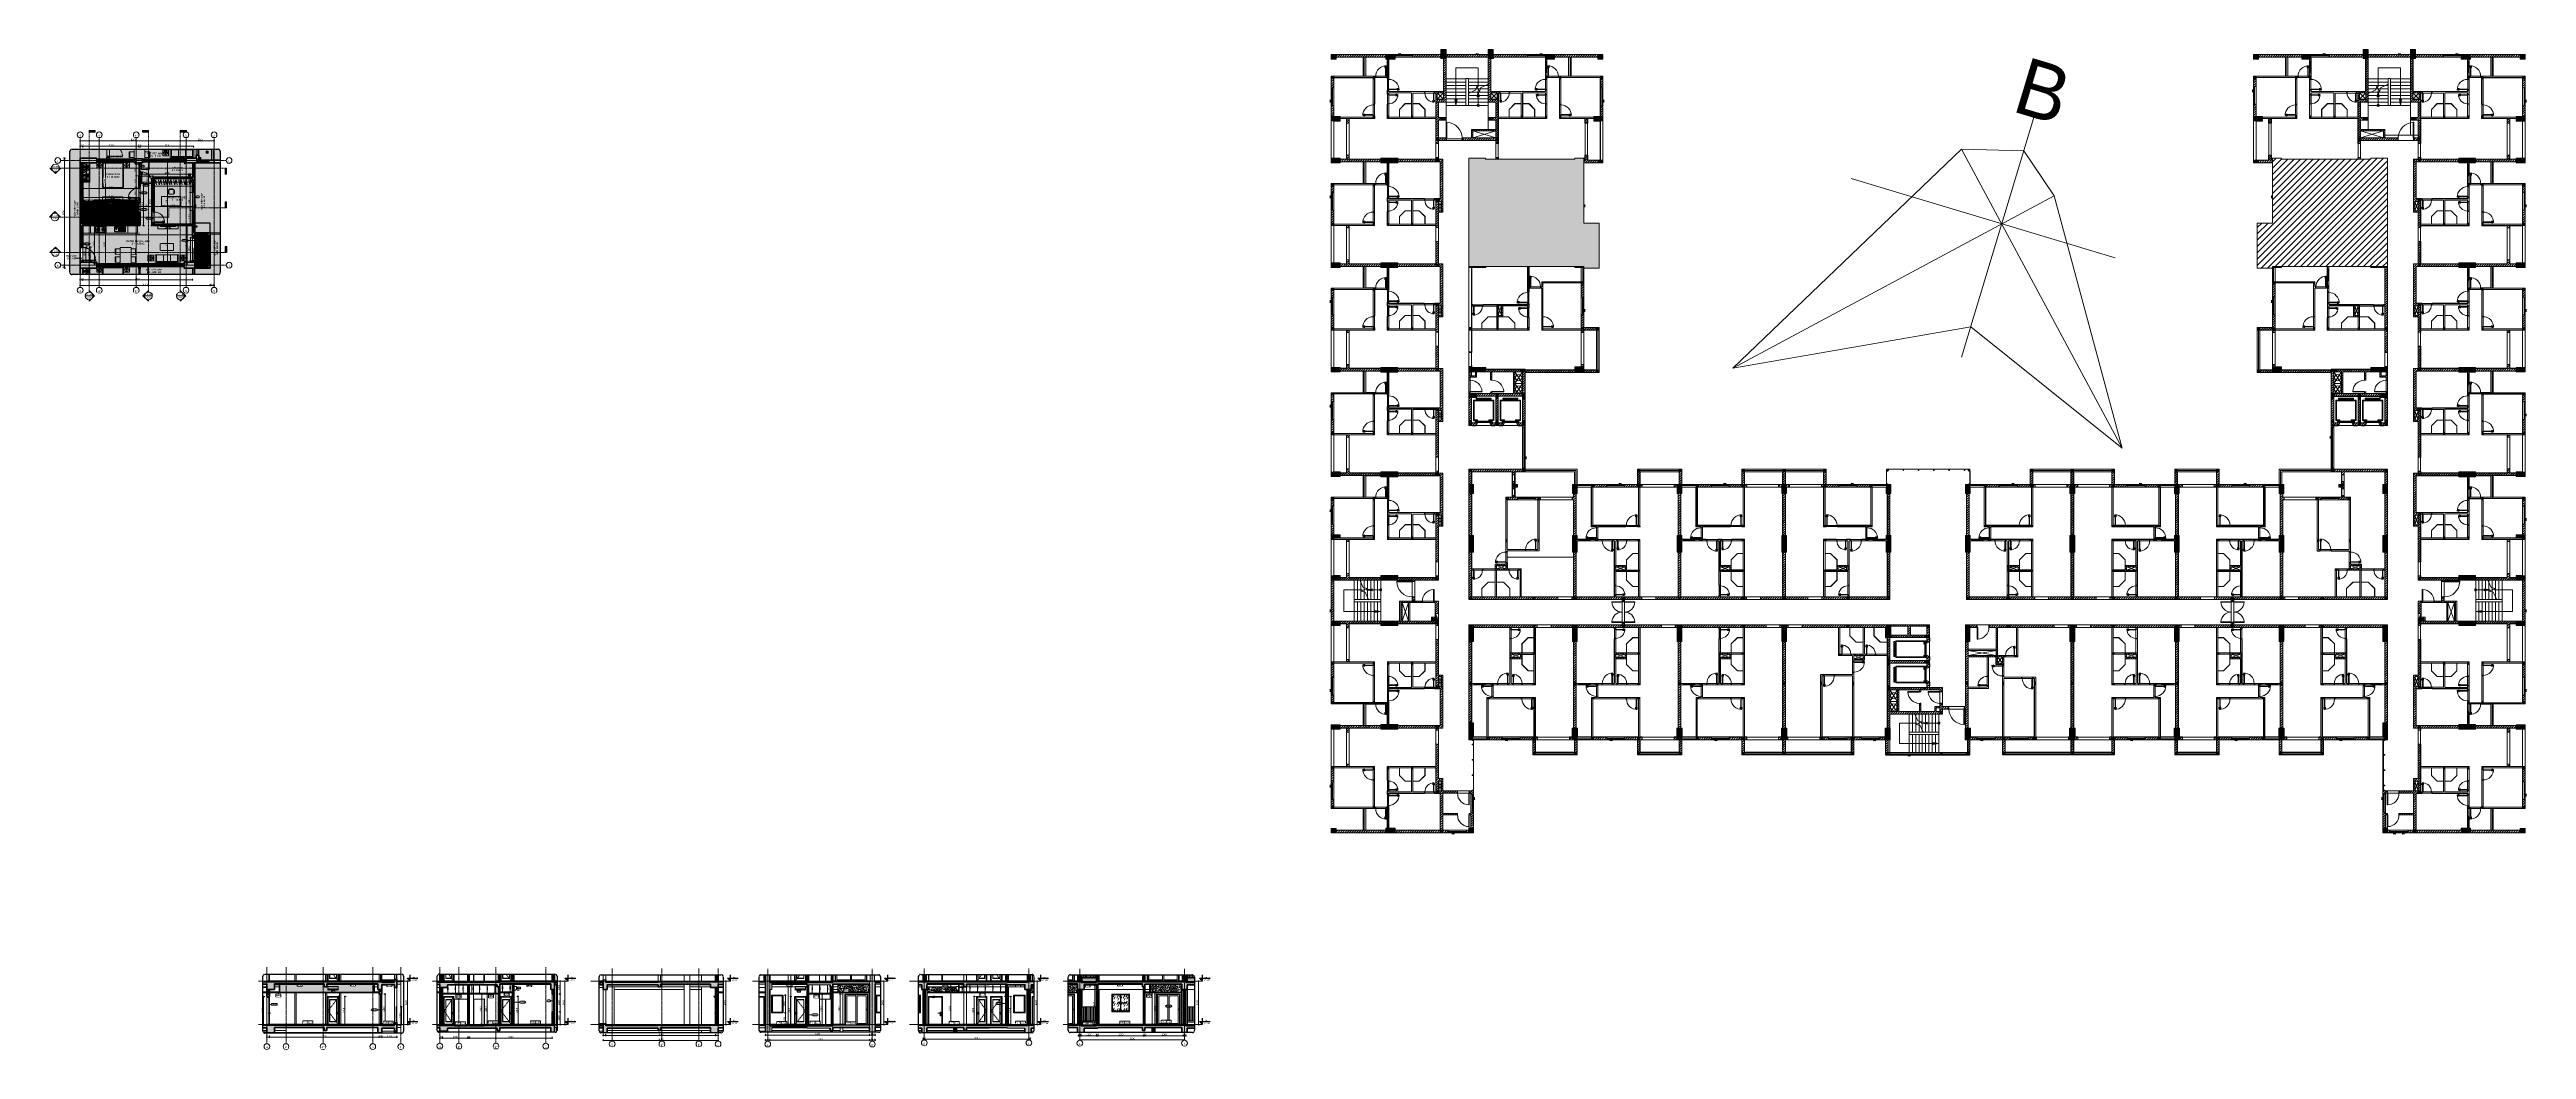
# Model space of a CAD drawing. Header units: millimetres. Extents: x 42054 to 236235, y 253 to 78637.
import ezdxf

# ---------------------------------------------------------------- set-up
doc = ezdxf.new("R2010")
doc.units = ezdxf.units.MM
for name, pattern in [('Centre', [31.75, 6.35, -4.7625, 15.875, -4.7625]), ('Dash', [6, 3, -3]), ('Dash - Tight', [4.5, 3, -1.5]), ('Dash Dot 3_16_', [7.9375, 4.7625, -1.5875, 0, -1.5875]), ('Grid Line', [22.225, 12.7, -3.175, 3.175, -3.175]), ('Hidden', [7.14375, 4.7625, -2.38125]), ('IMPORT-CENTER _2_', [40.64, 25.4, -5.08, 5.08, -5.08]), ('IMPORT-CENTER _3_', [10.16, 6.35, -1.27, 1.27, -1.27]), ('IMPORT-Dash _2_', [6, 3, -3])]:
    doc.linetypes.add(name, pattern=pattern)
for name, color, linetype, lineweight in [('0-1', 7, 'Continuous', 5), ('0-2', 130, 'Continuous', 9), ('0-3', 7, 'Continuous', 18), ('0-4', 90, 'Continuous', 5), ('0-5', 130, 'Continuous', 5), ('A-ANNO-DIMS', 211, 'Continuous', 9), ('A-ANNO-DIMS-50', 211, 'Continuous', 9), ('A-CLNG', 13, 'Continuous', 18), ('A-CLNG-1', 250, 'Continuous', 35), ('A-CLNG-2', 7, 'Continuous', 18), ('A-CLNG-FNSH-1', 7, 'Continuous', 18), ('A-CLNG-IDEN', 151, 'Continuous', 9), ('A-CLNG-PATT-1', 7, 'Continuous', 18), ('A-CLNG-PATT-2', 31, 'Continuous', 25), ('A-CLNG-PATT-3', 13, 'Continuous', 18), ('A-CLNG-PATT-4', 9, 'Continuous', 18), ('A-DETL-GENF', 92, 'Continuous', 18), ('A-DETL-GENF-1', 7, 'Continuous', 18), ('A-DETL-GENF-3', 92, 'Dash - Tight', 18), ('A-DETL-GENF-4', 92, 'Hidden', 25), ('A-DETL-GENF-5', 9, 'Continuous', 18), ('A-DETL-GENF-6', 20, 'Continuous', 9), ('A-DETL-GENF-7', 130, 'Continuous', 9), ('A-DETL-GENF-HDLN-1', 7, 'Dash', 18), ('A-DETL-MEDM', 33, 'Continuous', 35), ('A-DETL-THIN', 151, 'Continuous', 18), ('A-DETL-THIN-1', 130, 'Continuous', 9), ('A-DETL-THIN-2', 151, 'Continuous', 9), ('A-DOOR', 31, 'Continuous', 18), ('A-DOOR-1', 7, 'Continuous', 18), ('A-DOOR-2', 130, 'Continuous', 9), ('A-DOOR-3', 10, 'Continuous', 25), ('A-DOOR-4', 31, 'Continuous', 25), ('A-DOOR-FRAM', 31, 'Continuous', 25), ('A-DOOR-FRAM-1', 31, 'Continuous', 18), ('A-DOOR-FRAM-2', 130, 'Continuous', 9), ('A-DOOR-GLAZ', 31, 'Continuous', 25), ('A-DOOR-GLAZ-1', 31, 'Continuous', 18), ('A-DOOR-HDLN', 31, 'Dash', 25), ('A-DOOR-IDEN', 31, 'Continuous', 9), ('A-FLOR', 192, 'Continuous', 18), ('A-FLOR-1', 130, 'Continuous', 9), ('A-FLOR-2', 7, 'Continuous', 18), ('A-FLOR-3', 254, 'Continuous', 18), ('A-FLOR-FNSH-1', 250, 'Continuous', 35), ('A-FLOR-HRAL', 11, 'Continuous', 18), ('A-FLOR-HRAL-1', 7, 'Continuous', 18), ('A-FLOR-HRAL-2', 254, 'Continuous', 18), ('A-FLOR-HRAL-3', 11, 'Continuous', 25), ('A-FLOR-HRAL-4', 130, 'Continuous', 9), ('A-FLOR-IDEN', 11, 'Continuous', 9), ('A-FLOR-LEVL', 51, 'Continuous', 9), ('A-FLOR-LEVL-1', 51, 'Continuous', 25), ('A-FLOR-LEVL-2', 51, 'Centre', 9), ('A-FLOR-MCUT-1', 7, 'Continuous', 18), ('A-FLOR-PATT-1', 253, 'Continuous', 18), ('A-FLOR-PATT-2', 8, 'Continuous', 18), ('A-FLOR-PATT-3', 67, 'Continuous', 18), ('A-FLOR-PATT-4', 9, 'Continuous', 18), ('A-GLAZ', 151, 'Continuous', 18), ('A-GLAZ-1', 10, 'Continuous', 25), ('A-GLAZ-2', 31, 'Continuous', 25), ('A-GLAZ-3', 151, 'Continuous', 25), ('A-GLAZ-4', 7, 'Continuous', 18), ('A-GLAZ-5', 130, 'Continuous', 9), ('A-GLAZ-CURT', 52, 'Continuous', 18), ('A-GLAZ-CURT-1', 10, 'Continuous', 25), ('A-GLAZ-CURT-2', 7, 'Continuous', 18), ('A-GLAZ-CURT-3', 130, 'Continuous', 9), ('A-GLAZ-CWMG-1', 130, 'Continuous', 9), ('A-GLAZ-IDEN', 152, 'Continuous', 9), ('A-WALL', 113, 'Continuous', 18), ('A-WALL-1', 130, 'Continuous', 9), ('A-WALL-2', 250, 'Continuous', 35), ('A-WALL-3', 7, 'Continuous', 18), ('A-WALL-4', 71, 'Continuous', 35), ('A-WALL-5', 254, 'Continuous', 18), ('A-WALL-6', 113, 'Continuous', 35), ('A-WALL-PATT-1', 9, 'Continuous', 18), ('A-WALL-PATT-2', 111, 'Continuous', 18), ('A-WALL-PATT-3', 130, 'Continuous', 9), ('A_1404_dwg-1', 130, 'Continuous', 9), ('E-FIRE', 130, 'Continuous', 9), ('G-ANNO-SYMB', 111, 'Continuous', 9), ('G-ANNO-SYMB-1', 111, 'Dash Dot 3_16_', 18), ('G-ANNO-TEXT-1', 7, 'Continuous', 9), ('G-ANNO-TEXT-2', 130, 'Continuous', 9), ('G-IMPT', 8, 'Continuous', 18), ('G-IMPT-1', 254, 'Continuous', 18), ('G-IMPT-2', 50, 'Continuous', 18), ('G-IMPT-3', 8, 'Continuous', 25), ('G-IMPT-4', 8, 'IMPORT-CENTER _3_', 18), ('G-IMPT-5', 8, 'IMPORT-CENTER _2_', 18), ('HOA GIO_TIEN GIANG_dwg-1', 7, 'Continuous', 18), ('I-FURN', 30, 'Continuous', 18), ('I-FURN-1', 253, 'Continuous', 18), ('I-FURN-2', 50, 'Continuous', 18), ('I-WALL', 130, 'Continuous', 9), ('I-WALL-1', 130, 'Continuous', 9), ('M-EQPM', 50, 'Continuous', 18), ('M-EQPM-1', 7, 'Continuous', 18), ('M-EQPM-2', 254, 'Continuous', 18), ('M-EQPM-3', 50, 'Continuous', 25), ('M-EQPM-IDEN', 50, 'Continuous', 9), ('P-SANR-FIXT', 6, 'Continuous', 18), ('P-SANR-FIXT-1', 253, 'Continuous', 18), ('P-SANR-FIXT-2', 221, 'Continuous', 25), ('S-BEAM-1', 7, 'Continuous', 18), ('S-BEAM-2', 90, 'Continuous', 50), ('S-BEAM-3', 191, 'Continuous', 5), ('S-COLS', 52, 'Continuous', 18), ('S-COLS-1', 130, 'Continuous', 9), ('S-COLS-10', 130, 'IMPORT-Dash _2_', 9), ('S-COLS-2', 130, 'Continuous', 9), ('S-COLS-3', 52, 'Continuous', 5), ('S-COLS-4', 130, 'Continuous', 9), ('S-COLS-5', 250, 'Continuous', 35), ('S-COLS-6', 52, 'Continuous', 35), ('S-COLS-7', 52, 'Dash', 18), ('S-COLS-8', 7, 'Continuous', 18), ('S-COLS-9', 191, 'Continuous', 5), ('S-COLS-HDLN', 52, 'Dash', 18), ('S-COLS-HDLN-1', 130, 'IMPORT-Dash _2_', 9), ('S-GRID-1', 1, 'Grid Line', 9), ('S-GRID-IDEN', 1, 'Continuous', 9), ('S-STRS', 130, 'Continuous', 9), ('S-STRS-ANNO', 130, 'Continuous', 9), ('S-STRS-MBND', 130, 'Continuous', 9), ('TEXT', 130, 'Continuous', 9), ('TEXT-1', 7, 'Continuous', 18)]:
    doc.layers.add(name, color=color, linetype=linetype, lineweight=lineweight)
doc.layers.add('A-DETL-GENF-2', color=7, linetype='Continuous', lineweight=18, transparency=0.2)
doc.styles.add('.VnAvantH', font='', dxfattribs={"height": 4455})
doc.styles.add('Arial', font='arial.ttf', dxfattribs={"height": 100})
doc.styles.add('Arial_1', font='arial.ttf', dxfattribs={"height": 100})
doc.styles.add('Arial_2', font='arial.ttf', dxfattribs={"width": 0.9, "height": 75})
doc.styles.add('Arial_3', font='arial.ttf', dxfattribs={"height": 60})
doc.styles.add('Arial_B', font='arialbd.ttf', dxfattribs={"width": 0.9, "height": 100})
doc.styles.add('Arial_B_1', font='arialbd.ttf', dxfattribs={"width": 0.95, "height": 125})
doc.styles.add('Arial_B_2', font='arialbd.ttf', dxfattribs={"width": 0.85, "height": 105})
doc.styles.add('Arial_B_3', font='arialbd.ttf', dxfattribs={"height": 60})
doc.styles.add('Tahoma', font='tahoma.ttf', dxfattribs={"width": 0.8, "height": 100})
doc.styles.add('Tahoma_1', font='tahoma.ttf', dxfattribs={"width": 0.8, "height": 90})
doc.styles.add('Tahoma_B', font='tahomabd.ttf', dxfattribs={"height": 162.5})
doc.styles.add('Tahoma_B_1', font='tahomabd.ttf', dxfattribs={"width": 0.85, "height": 100})
doc.styles.add('UTM Avo', font='', dxfattribs={"width": 0.9, "height": 125})
doc.styles.get('.VnAvantH').set_extended_font_data('.VnAvantH')
doc.styles.get('UTM Avo').set_extended_font_data('UTM Avo')
doc.dimstyles.new('1_Dim_chi_tiet_2_5', dxfattribs={"dimscale": 304.8, "dimtxt": 124.912619, "dimasz": 0.19685, "dimexe": 0.164042, "dimexo": 0.0625, "dimgap": 0.016404, "dimtad": 1, "dimdec": 0, "dimrnd": 5, "dimzin": 0, "dimdsep": 46, "dimtxsty": 'UTM Avo', "dimblk1": 'OBLIQUE', "dimblk2": 'OBLIQUE', "dimsah": 1, "dimcen": 0.09, "dimdle": 0.164042, "dimazin": 0, "dimtfac": 1, "dimtdec": 4, "dimtix": 1, "dimtmove": 0, "dimatfit": 3, "dimfxl": 0.328084, "dimfxlon": 1, "dimtvp": 1, "dimtolj": 1, "dimtzin": 0, "dimarcsym": 2})
doc.dimstyles.new('Diagonal_-_2_0mm_Arial_làm_tròn', dxfattribs={"dimscale": 304.8, "dimtxt": 102.02594, "dimasz": 0.246063, "dimexe": 0.164042, "dimexo": 0.0625, "dimgap": 0.032808, "dimtad": 1, "dimdec": 0, "dimrnd": 10, "dimzin": 0, "dimdsep": 46, "dimtxsty": 'Arial', "dimblk1": 'OBLIQUE', "dimblk2": 'OBLIQUE', "dimsah": 1, "dimcen": 0.09, "dimdle": 0.246063, "dimazin": 0, "dimtfac": 1, "dimtdec": 4, "dimtix": 1, "dimtmove": 0, "dimatfit": 3, "dimfxl": 0.164042, "dimfxlon": 1, "dimtvp": 1, "dimtfill": 1, "dimtolj": 1, "dimtzin": 0, "dimarcsym": 2})
pattern_1 = [(45, (0, 0), (-28.284271, 28.284271), [])]
pattern_2 = [(50, (0, 0), (364.3679, -31.8783), [38.1, -419.1]), (355, (0, 0), (-70.4859, 382.1133), [30.48, -335.28]), (100.451, (30.36, -2.66), (293.885, 350.2334), [32.38, -356.18]), (46.184, (0, 101.6), (542.1585, -84.0858), [57.15, -628.65]), (96.636, (45.2, 94.6), (474.805, 494.8554), [48.57, -534.27]), (351.184, (0, 101.6), (474.8102, 494.85), [45.72, -502.92]), (21, (50.8, 76.2), (303.2285, -204.5305), [38.1, -419.1]), (326, (50.8, 76.2), (123.6039, 368.376), [30.48, -335.28]), (71.451, (76.07, 59.16), (426.8341, 163.8427), [32.38, -356.18]), (37.5, (0, 0), (6.17665, 169.11015), [3.353, -327.863, 3.353, -337.007, -336.55]), (37.5, (0, 0), (6.17665, 169.11015), [-671.576, 3.353, -333.197]), (7.5, (0, 0), (133.63888, 200.3615), [3.353, -190.703, 3.353, -320.243, -128.27]), (7.5, (0, 0), (133.63888, 200.3615), [-517.652, 3.353, -124.917]), (327.5, (-113.28, 0), (271.18182, -11.45836), [3.353, -123.647, 3.353, -392.887, -525.78]), (327.5, (-113.28, 0), (271.18182, -11.45836), [-523.24, 3.353, -522.427]), (317.5, (-164.08, 0), (296.2585, 50.85285), [3.353, -161.747, 3.353, -259.791, -373.38]), (317.5, (-164.08, 0), (296.2585, 50.85285), [-428.244, 3.353, -370.027]), (45, (0, 0), (-125.7236, 125.7236), []), (45, (0, 190.5), (-125.7236, 125.7236), [])]
pattern_3 = [(50, (49739.84, 15773.77), (364.368, -31.878), [38.1, -419.1]), (355, (49739.84, 15773.77), (-70.486, 382.113), [30.48, -335.28]), (100.451, (49770.2, 15771.12), (293.885, 350.233), [32.38, -356.18]), (46.184, (49739.84, 15875.38), (542.158, -84.086), [57.15, -628.65]), (96.636, (49785, 15868.37), (474.805, 494.855), [48.57, -534.27]), (351.184, (49739.84, 15875.4), (474.81, 494.85), [45.72, -502.92]), (21, (49790.64, 15849.98), (303.2285, -204.5305), [38.1, -419.1]), (326, (49790.64, 15849.98), (123.604, 368.376), [30.48, -335.28]), (71.451, (49815.9, 15832.93), (426.834, 163.843), [32.38, -356.18]), (37.5, (49739.84, 15773.77), (6.1766, 169.1102), [3.353, -327.863, 3.353, -337.007, -336.55]), (37.5, (49739.84, 15773.77), (6.1766, 169.1102), [-671.576, 3.353, -333.197]), (7.5, (49739.84, 15773.77), (133.639, 200.3615), [3.353, -190.703, 3.353, -320.243, -128.27]), (7.5, (49739.84, 15773.77), (133.639, 200.3615), [-517.652, 3.353, -124.917]), (327.5, (49626.55, 15773.77), (271.1818, -11.4584), [3.353, -123.647, 3.353, -392.887, -525.78]), (327.5, (49626.55, 15773.77), (271.1818, -11.4584), [-523.24, 3.353, -522.427]), (317.5, (49575.75, 15773.77), (296.2585, 50.853), [3.353, -161.747, 3.353, -259.791, -373.38]), (317.5, (49575.75, 15773.77), (296.2585, 50.853), [-428.244, 3.353, -370.027]), (45, (49739.84, 15773.77), (-125.7236, 125.7236), []), (45, (49739.84, 15964.27), (-125.7236, 125.7236), [])]
pattern_4 = [(0, (49739.84, 15773.77), (406.4, 101.6), [16.764, -288.036, 16.764, -288.036, -1625.6]), (0, (49739.84, 15773.77), (406.4, 101.6), [-609.6, 16.764, -592.836, 16.764, -288.036, -711.2]), (0, (49739.84, 15773.77), (406.4, 101.6), [-1524, 16.764, -186.436, 16.764, -491.236]), (120, (49892.24, 15824.58), (-291.1882, 301.1527), [16.764, -288.036, 16.764, -1913.636]), (120, (49892.24, 15824.58), (-291.1882, 301.1527), [-321.564, -288.036, 16.764, -592.836, -1016]), (120, (49892.24, 15824.58), (-291.1882, 301.1527), [-1219.2, 16.764, -288.036, 16.764, -694.436]), (120, (49892.24, 15824.58), (-291.1882, 301.1527), [-1540.764, -186.436, 16.764, -491.236]), (240, (49943.04, 16027.77), (-115.2118, -402.7527), [16.764, -288.036, 16.764, -1913.636]), (240, (49943.04, 16027.77), (-115.2118, -402.7527), [-321.564, -288.036, 16.764, -592.836, -1016]), (240, (49943.04, 16027.77), (-115.2118, -402.7527), [-1219.2, 16.764, -288.036, 16.764, -694.436]), (240, (49943.04, 16027.77), (-115.2118, -402.7527), [-1540.764, -186.436, 16.764, -491.236])]
pattern_5 = [(0, (49739.84, 15773.775), (203.2, 50.8), [16.764, -135.636, 16.764, -135.636, -812.8]), (0, (49739.84, 15773.775), (203.2, 50.8), [-304.8, 16.764, -288.036, 16.764, -135.636, -355.6]), (0, (49739.84, 15773.775), (203.2, 50.8), [-762, 16.764, -84.836, 16.764, -237.236]), (120, (49816.04, 15799.175), (-145.59409, 150.57636), [16.764, -135.636, 16.764, -135.636, -812.8]), (120, (49816.04, 15799.175), (-145.59409, 150.57636), [-304.8, 16.764, -288.036, 16.764, -135.636, -355.6]), (120, (49816.04, 15799.175), (-145.59409, 150.57636), [-762, 16.764, -84.836, 16.764, -237.236]), (240, (49841.44, 15900.775), (-57.60591, -201.37636), [16.764, -135.636, 16.764, -948.436]), (240, (49841.44, 15900.775), (-57.60591, -201.37636), [-169.164, -135.636, 16.764, -288.036, -508]), (240, (49841.44, 15900.775), (-57.60591, -201.37636), [-609.6, 16.764, -135.636, 16.764, -338.836]), (240, (49841.44, 15900.775), (-57.60591, -201.37636), [-778.764, -84.836, 16.764, -237.236])]
pattern_6 = [(45, (64380.4, 15773.775), (-28.28427, 28.28427), [])]
pattern_7 = [(45, (64380.4, 15773.775), (-53.033, 53.033), []), (135, (64380.4, 15773.775), (-53.033, -53.033), [])]
pattern_8 = [(0, (64380.4, 15773.77), (406.4, 101.6), [16.764, -288.036, 16.764, -288.036, -1625.6]), (0, (64380.4, 15773.77), (406.4, 101.6), [-609.6, 16.764, -592.836, 16.764, -288.036, -711.2]), (0, (64380.4, 15773.77), (406.4, 101.6), [-1524, 16.764, -186.436, 16.764, -491.236]), (120, (64532.8, 15824.58), (-291.1882, 301.1527), [16.764, -288.036, 16.764, -1913.636]), (120, (64532.8, 15824.58), (-291.1882, 301.1527), [-321.564, -288.036, 16.764, -592.836, -1016]), (120, (64532.8, 15824.58), (-291.1882, 301.1527), [-1219.2, 16.764, -288.036, 16.764, -694.436]), (120, (64532.8, 15824.58), (-291.1882, 301.1527), [-1540.764, -186.436, 16.764, -491.236]), (240, (64583.6, 16027.77), (-115.2118, -402.7527), [16.764, -288.036, 16.764, -1913.636]), (240, (64583.6, 16027.77), (-115.2118, -402.7527), [-321.564, -288.036, 16.764, -592.836, -1016]), (240, (64583.6, 16027.77), (-115.2118, -402.7527), [-1219.2, 16.764, -288.036, 16.764, -694.436]), (240, (64583.6, 16027.77), (-115.2118, -402.7527), [-1540.764, -186.436, 16.764, -491.236])]
pattern_9 = [(45, (49739.84, 15773.775), (-28.28427, 28.28427), [])]
pattern_10 = [(45, (49739.838, 15773.775), (-17.67767, 17.67767), []), (135, (49739.838, 15773.775), (-17.67767, -17.67767), [])]
pattern_11 = [(45, (77940.725, 15773.775), (-28.28427, 28.28427), [])]
pattern_12 = [(45, (77940.725, 15773.775), (-53.033, 53.033), []), (135, (77940.725, 15773.775), (-53.033, -53.033), [])]
pattern_13 = [(50, (-49307.68, 15773.77), (364.368, -31.878), [38.1, -419.1]), (355, (-49307.7, 15773.77), (-70.486, 382.113), [30.48, -335.28]), (100.451, (-49277.32, 15771.12), (293.885, 350.233), [32.38, -356.18]), (46.184, (-49307.7, 15875.38), (542.158, -84.086), [57.15, -628.65]), (96.636, (-49262.5, 15868.37), (474.805, 494.855), [48.57, -534.27]), (351.184, (-49307.7, 15875.4), (474.81, 494.85), [45.72, -502.92]), (21, (-49256.88, 15849.98), (303.2285, -204.5305), [38.1, -419.1]), (326, (-49256.9, 15849.98), (123.604, 368.376), [30.48, -335.28]), (71.451, (-49231.6, 15832.93), (426.834, 163.843), [32.38, -356.18]), (37.5, (-49307.68, 15773.77), (6.1766, 169.1102), [3.353, -327.863, 3.353, -337.007, -336.55]), (37.5, (-49307.68, 15773.77), (6.1766, 169.1102), [-671.576, 3.353, -333.197]), (7.5, (-49307.68, 15773.77), (133.639, 200.3615), [3.353, -190.703, 3.353, -320.243, -128.27]), (7.5, (-49307.68, 15773.77), (133.639, 200.3615), [-517.652, 3.353, -124.917]), (327.5, (-49420.97, 15773.77), (271.1818, -11.4584), [3.353, -123.647, 3.353, -392.887, -525.78]), (327.5, (-49420.97, 15773.77), (271.1818, -11.4584), [-523.24, 3.353, -522.427]), (317.5, (-49471.77, 15773.77), (296.2585, 50.853), [3.353, -161.747, 3.353, -259.791, -373.38]), (317.5, (-49471.77, 15773.77), (296.2585, 50.853), [-428.244, 3.353, -370.027]), (45, (-49307.68, 15773.77), (-125.7236, 125.7236), []), (45, (-49307.68, 15964.27), (-125.7236, 125.7236), [])]
pattern_14 = [(45, (89607.41, 15773.775), (-28.28427, 28.28427), [])]
pattern_15 = [(45, (89607.41, 15773.775), (-53.033, 53.033), []), (135, (89607.41, 15773.775), (-53.033, -53.033), [])]
pattern_16 = [(50, (-63782, 15773.77), (364.368, -31.8783), [38.1, -419.1]), (355, (-63782, 15773.77), (-70.486, 382.113), [30.48, -335.28]), (100.451, (-63751.62, 15771.12), (293.885, 350.233), [32.38, -356.18]), (46.184, (-63782, 15875.38), (542.158, -84.086), [57.15, -628.65]), (96.636, (-63736.8, 15868.37), (474.805, 494.855), [48.57, -534.27]), (351.184, (-63782, 15875.4), (474.81, 494.85), [45.72, -502.92]), (21, (-63731.2, 15849.98), (303.2285, -204.5305), [38.1, -419.1]), (326, (-63731.2, 15849.98), (123.604, 368.376), [30.48, -335.28]), (71.451, (-63705.92, 15832.93), (426.834, 163.843), [32.38, -356.18]), (37.5, (-63781.99, 15773.77), (6.1766, 169.1102), [3.353, -327.863, 3.353, -337.007, -336.55]), (37.5, (-63781.99, 15773.77), (6.1766, 169.1102), [-671.576, 3.353, -333.197]), (7.5, (-63781.99, 15773.77), (133.6389, 200.3615), [3.353, -190.703, 3.353, -320.243, -128.27]), (7.5, (-63781.99, 15773.77), (133.6389, 200.3615), [-517.652, 3.353, -124.917]), (327.5, (-63895.27, 15773.77), (271.1818, -11.4584), [3.353, -123.647, 3.353, -392.887, -525.78]), (327.5, (-63895.27, 15773.77), (271.1818, -11.4584), [-523.24, 3.353, -522.427]), (317.5, (-63946.07, 15773.77), (296.2585, 50.853), [3.353, -161.747, 3.353, -259.791, -373.38]), (317.5, (-63946.07, 15773.77), (296.2585, 50.853), [-428.244, 3.353, -370.027]), (45, (-63781.99, 15773.77), (-125.7236, 125.7236), []), (45, (-63781.99, 15964.27), (-125.7236, 125.7236), [])]
pattern_17 = [(45, (-63781.988, 15773.775), (-28.28427, 28.28427), [])]
pattern_18 = [(0, (-63781.99, 15773.775), (203.2, 50.8), [16.764, -135.636, 16.764, -135.636, -812.8]), (0, (-63781.99, 15773.775), (203.2, 50.8), [-304.8, 16.764, -288.036, 16.764, -135.636, -355.6]), (0, (-63781.99, 15773.775), (203.2, 50.8), [-762, 16.764, -84.836, 16.764, -237.236]), (120, (-63705.79, 15799.175), (-145.59409, 150.57636), [16.764, -135.636, 16.764, -948.436]), (120, (-63705.79, 15799.175), (-145.59409, 150.57636), [-169.164, -135.636, 16.764, -288.036, -508]), (120, (-63705.79, 15799.175), (-145.59409, 150.57636), [-609.6, 16.764, -135.636, 16.764, -338.836]), (120, (-63705.79, 15799.175), (-145.59409, 150.57636), [-778.764, -84.836, 16.764, -237.236]), (240, (-63680.39, 15900.775), (-57.60591, -201.37636), [16.764, -135.636, 16.764, -948.436]), (240, (-63680.39, 15900.775), (-57.60591, -201.37636), [-169.164, -135.636, 16.764, -288.036, -508]), (240, (-63680.39, 15900.775), (-57.60591, -201.37636), [-609.6, 16.764, -135.636, 16.764, -338.836]), (240, (-63680.39, 15900.775), (-57.60591, -201.37636), [-778.764, -84.836, 16.764, -237.236])]
pattern_19 = [(0, (-63781.99, 15773.77), (406.4, 101.6), [16.764, -288.036, 16.764, -288.036, -1625.6]), (0, (-63781.99, 15773.77), (406.4, 101.6), [-609.6, 16.764, -592.836, 16.764, -288.036, -711.2]), (0, (-63781.99, 15773.77), (406.4, 101.6), [-1524, 16.764, -186.436, 16.764, -491.236]), (120, (-63629.59, 15824.58), (-291.1882, 301.1527), [16.764, -288.036, 16.764, -1913.636]), (120, (-63629.59, 15824.58), (-291.1882, 301.1527), [-321.564, -288.036, 16.764, -592.836, -1016]), (120, (-63629.59, 15824.58), (-291.1882, 301.1527), [-1219.2, 16.764, -288.036, 16.764, -694.436]), (120, (-63629.59, 15824.58), (-291.1882, 301.1527), [-1540.764, -186.436, 16.764, -491.236]), (240, (-63578.79, 16027.77), (-115.2118, -402.7527), [16.764, -288.036, 16.764, -1913.636]), (240, (-63578.79, 16027.77), (-115.2118, -402.7527), [-321.564, -288.036, 16.764, -592.836, -1016]), (240, (-63578.79, 16027.77), (-115.2118, -402.7527), [-1219.2, 16.764, -288.036, 16.764, -694.436]), (240, (-63578.79, 16027.77), (-115.2118, -402.7527), [-1540.764, -186.436, 16.764, -491.236])]
pattern_20 = [(45, (104512.27, 15773.775), (-53.033, 53.033), []), (135, (104512.27, 15773.775), (-53.033, -53.033), [])]
pattern_21 = [(50, (104512.27, 15773.77), (364.368, -31.8783), [38.1, -419.1]), (355, (104512.27, 15773.77), (-70.486, 382.113), [30.48, -335.28]), (100.451, (104542.64, 15771.12), (293.885, 350.233), [32.38, -356.18]), (46.184, (104512.27, 15875.38), (542.158, -84.086), [57.15, -628.65]), (96.636, (104557.45, 15868.37), (474.805, 494.855), [48.57, -534.27]), (351.184, (104512.3, 15875.4), (474.81, 494.85), [45.72, -502.92]), (21, (104563.07, 15849.98), (303.2285, -204.5305), [38.1, -419.1]), (326, (104563.07, 15849.98), (123.604, 368.376), [30.48, -335.28]), (71.451, (104588.34, 15832.93), (426.834, 163.843), [32.38, -356.18]), (37.5, (104512.27, 15773.77), (6.1766, 169.1102), [3.353, -327.863, 3.353, -337.007, -336.55]), (37.5, (104512.27, 15773.77), (6.1766, 169.1102), [-671.576, 3.353, -333.197]), (7.5, (104512.27, 15773.77), (133.6389, 200.3615), [3.353, -190.703, 3.353, -320.243, -128.27]), (7.5, (104512.27, 15773.77), (133.6389, 200.3615), [-517.652, 3.353, -124.917]), (327.5, (104398.99, 15773.77), (271.1818, -11.4584), [3.353, -123.647, 3.353, -392.887, -525.78]), (327.5, (104398.99, 15773.77), (271.1818, -11.4584), [-523.24, 3.353, -522.427]), (317.5, (104348.2, 15773.77), (296.2585, 50.853), [3.353, -161.747, 3.353, -259.791, -373.38]), (317.5, (104348.2, 15773.77), (296.2585, 50.853), [-428.244, 3.353, -370.027]), (45, (104512.27, 15773.77), (-125.7236, 125.7236), []), (45, (104512.27, 15964.27), (-125.7236, 125.7236), [])]
pattern_22 = [(50, (68008.2, 15773.77), (364.368, -31.878), [38.1, -419.1]), (355, (68008.2, 15773.77), (-70.486, 382.113), [30.48, -335.28]), (100.451, (68038.56, 15771.12), (293.885, 350.233), [32.38, -356.18]), (46.184, (68008.2, 15875.38), (542.158, -84.086), [57.15, -628.65]), (96.636, (68053.4, 15868.37), (474.805, 494.855), [48.57, -534.27]), (351.184, (68008.2, 15875.4), (474.81, 494.85), [45.72, -502.92]), (21, (68059, 15849.98), (303.2285, -204.5305), [38.1, -419.1]), (326, (68059, 15849.98), (123.604, 368.376), [30.48, -335.28]), (71.451, (68084.27, 15832.93), (426.834, 163.843), [32.38, -356.18]), (37.5, (68008.2, 15773.77), (6.1766, 169.1102), [3.353, -327.863, 3.353, -337.007, -336.55]), (37.5, (68008.2, 15773.77), (6.1766, 169.1102), [-671.576, 3.353, -333.197]), (7.5, (68008.2, 15773.77), (133.6389, 200.3615), [3.353, -190.703, 3.353, -320.243, -128.27]), (7.5, (68008.2, 15773.77), (133.6389, 200.3615), [-517.652, 3.353, -124.917]), (327.5, (67894.91, 15773.77), (271.1818, -11.4584), [3.353, -123.647, 3.353, -392.887, -525.78]), (327.5, (67894.91, 15773.77), (271.1818, -11.4584), [-523.24, 3.353, -522.427]), (317.5, (67844.12, 15773.77), (296.2585, 50.853), [3.353, -161.747, 3.353, -259.791, -373.38]), (317.5, (67844.12, 15773.77), (296.2585, 50.853), [-428.244, 3.353, -370.027]), (45, (68008.2, 15773.77), (-125.7236, 125.7236), []), (45, (68008.2, 15964.27), (-125.7236, 125.7236), [])]
pattern_23 = [(0, (68008.2, 15773.77), (406.4, 101.6), [16.764, -288.036, 16.764, -288.036, -1625.6]), (0, (68008.2, 15773.77), (406.4, 101.6), [-609.6, 16.764, -592.836, 16.764, -288.036, -711.2]), (0, (68008.2, 15773.77), (406.4, 101.6), [-1524, 16.764, -186.436, 16.764, -491.236]), (120, (68160.6, 15824.58), (-291.1882, 301.1527), [16.764, -288.036, 16.764, -1913.636]), (120, (68160.6, 15824.58), (-291.1882, 301.1527), [-321.564, -288.036, 16.764, -592.836, -1016]), (120, (68160.6, 15824.58), (-291.1882, 301.1527), [-1219.2, 16.764, -288.036, 16.764, -694.436]), (120, (68160.6, 15824.58), (-291.1882, 301.1527), [-1540.764, -186.436, 16.764, -491.236]), (240, (68211.4, 16027.77), (-115.2118, -402.7527), [16.764, -288.036, 16.764, -1913.636]), (240, (68211.4, 16027.77), (-115.2118, -402.7527), [-321.564, -288.036, 16.764, -592.836, -1016]), (240, (68211.4, 16027.77), (-115.2118, -402.7527), [-1219.2, 16.764, -288.036, 16.764, -694.436]), (240, (68211.4, 16027.77), (-115.2118, -402.7527), [-1540.764, -186.436, 16.764, -491.236])]
pattern_24 = [(0, (68008.2, 15773.775), (203.2, 50.8), [16.764, -135.636, 16.764, -135.636, -812.8]), (0, (68008.2, 15773.775), (203.2, 50.8), [-304.8, 16.764, -288.036, 16.764, -135.636, -355.6]), (0, (68008.2, 15773.775), (203.2, 50.8), [-762, 16.764, -84.836, 16.764, -237.236]), (120, (68084.4, 15799.175), (-145.5941, 150.57636), [16.764, -135.636, 16.764, -135.636, -812.8]), (120, (68084.4, 15799.175), (-145.5941, 150.57636), [-304.8, 16.764, -288.036, 16.764, -135.636, -355.6]), (120, (68084.4, 15799.175), (-145.5941, 150.57636), [-762, 16.764, -84.836, 16.764, -237.236]), (240, (68109.8, 15900.775), (-57.6059, -201.37636), [16.764, -135.636, 16.764, -948.436]), (240, (68109.8, 15900.775), (-57.6059, -201.37636), [-169.164, -135.636, 16.764, -288.036, -508]), (240, (68109.8, 15900.775), (-57.6059, -201.37636), [-609.6, 16.764, -135.636, 16.764, -338.836]), (240, (68109.8, 15900.775), (-57.6059, -201.37636), [-778.764, -84.836, 16.764, -237.236])]
pattern_25 = [(45, (116903.69, 15773.775), (-28.28427, 28.28427), [])]
pattern_26 = [(50, (116903.7, 15773.77), (364.368, -31.8783), [38.1, -419.1]), (355, (116903.7, 15773.77), (-70.486, 382.113), [30.48, -335.28]), (100.451, (116934.05, 15771.12), (293.885, 350.233), [32.38, -356.18]), (46.184, (116903.7, 15875.38), (542.158, -84.086), [57.15, -628.65]), (96.636, (116948.87, 15868.37), (474.805, 494.855), [48.57, -534.27]), (351.184, (116903.7, 15875.4), (474.81, 494.85), [45.72, -502.92]), (21, (116954.5, 15849.98), (303.2285, -204.5305), [38.1, -419.1]), (326, (116954.5, 15849.98), (123.604, 368.376), [30.48, -335.28]), (71.451, (116979.76, 15832.93), (426.834, 163.843), [32.38, -356.18]), (37.5, (116903.69, 15773.77), (6.1766, 169.1102), [3.353, -327.863, 3.353, -337.007, -336.55]), (37.5, (116903.69, 15773.77), (6.1766, 169.1102), [-671.576, 3.353, -333.197]), (7.5, (116903.69, 15773.77), (133.6389, 200.3615), [3.353, -190.703, 3.353, -320.243, -128.27]), (7.5, (116903.69, 15773.77), (133.6389, 200.3615), [-517.652, 3.353, -124.917]), (327.5, (116790.4, 15773.77), (271.1818, -11.4584), [3.353, -123.647, 3.353, -392.887, -525.78]), (327.5, (116790.4, 15773.77), (271.1818, -11.4584), [-523.24, 3.353, -522.427]), (317.5, (116739.6, 15773.77), (296.2585, 50.853), [3.353, -161.747, 3.353, -259.791, -373.38]), (317.5, (116739.6, 15773.77), (296.2585, 50.853), [-428.244, 3.353, -370.027]), (45, (116903.69, 15773.77), (-125.7236, 125.7236), []), (45, (116903.69, 15964.27), (-125.7236, 125.7236), [])]
pattern_27 = [(45, (128982.67, 15773.775), (-28.28427, 28.28427), [])]
pattern_28 = [(63.435, (-63185.23, 15808.55), (-0.0009, 508.0002), [177.488, -958.435]), (63.435, (-63693.23, 15808.55), (-0.0009, 508.0002), [177.488, -958.435]), (63.435, (-62942.05, 15906.7), (-0.0009, 508.0002), [177.488, -958.435]), (63.435, (-63450.05, 15906.7), (-0.0009, 508.0002), [177.488, -958.435]), (63.435, (-62978.86, 15872.05), (-0.0009, 508.0002), [177.488, -958.435]), (63.435, (-63486.86, 15872.05), (-0.0009, 508.0002), [177.488, -958.435]), (63.435, (-63016.38, 16070.47), (-0.0009, 508.0002), [86.267, -1049.655]), (63.435, (-63524.38, 16070.47), (-0.0009, 508.0002), [86.267, -1049.655]), (63.435, (-63040.92, 16039.76), (-0.0009, 508.0002), [177.488, -958.435]), (63.435, (-63548.92, 16039.76), (-0.0009, 508.0002), [177.488, -958.435]), (63.435, (-63036.58, 16061.8), (-0.0009, 508.0002), [177.488, -958.435]), (63.435, (-63544.58, 16061.8), (-0.0009, 508.0002), [177.488, -958.435]), (63.435, (-63241.54, 15965.1), (-0.0009, 508.0002), [177.488, -958.435]), (63.435, (-63749.54, 15965.1), (-0.0009, 508.0002), [177.488, -958.435]), (63.435, (-63237.2, 15991.07), (-0.0009, 508.0002), [177.488, -958.435]), (63.435, (-63745.2, 15991.07), (-0.0009, 508.0002), [177.488, -958.435]), (63.435, (-63236.04, 16009.8), (-0.0009, 508.0002), [177.488, -958.435]), (63.435, (-63744.04, 16009.8), (-0.0009, 508.0002), [177.488, -958.435])]
pattern_29 = [(50, (128982.67, 15773.77), (364.368, -31.8783), [38.1, -419.1]), (355, (128982.67, 15773.77), (-70.486, 382.113), [30.48, -335.28]), (100.451, (129013.03, 15771.12), (293.885, 350.233), [32.38, -356.18]), (46.184, (128982.67, 15875.38), (542.158, -84.086), [57.15, -628.65]), (96.636, (129027.85, 15868.37), (474.805, 494.855), [48.57, -534.27]), (351.184, (128982.67, 15875.4), (474.81, 494.85), [45.72, -502.92]), (21, (129033.47, 15849.98), (303.2285, -204.5305), [38.1, -419.1]), (326, (129033.47, 15849.98), (123.604, 368.376), [30.48, -335.28]), (71.451, (129058.74, 15832.93), (426.834, 163.843), [32.38, -356.18]), (37.5, (128982.67, 15773.77), (6.1766, 169.1102), [3.353, -327.863, 3.353, -337.007, -336.55]), (37.5, (128982.67, 15773.77), (6.1766, 169.1102), [-671.576, 3.353, -333.197]), (7.5, (128982.67, 15773.77), (133.6389, 200.3615), [3.353, -190.703, 3.353, -320.243, -128.27]), (7.5, (128982.67, 15773.77), (133.6389, 200.3615), [-517.652, 3.353, -124.917]), (327.5, (128869.38, 15773.77), (271.1818, -11.4584), [3.353, -123.647, 3.353, -392.887, -525.78]), (327.5, (128869.38, 15773.77), (271.1818, -11.4584), [-523.24, 3.353, -522.427]), (317.5, (128818.58, 15773.77), (296.2585, 50.853), [3.353, -161.747, 3.353, -259.791, -373.38]), (317.5, (128818.58, 15773.77), (296.2585, 50.853), [-428.244, 3.353, -370.027]), (45, (128982.67, 15773.77), (-125.7236, 125.7236), []), (45, (128982.67, 15964.27), (-125.7236, 125.7236), [])]
pattern_30 = [(45, (0, 0), (-90.50967, 90.50967), [])]

# ---------------------------------------------------------------- blocks, each defined once
blk = doc.blocks.new('NCV_TKTC_KET CAU_rvt-1-TKCS_CĂN HỘ LOẠI 1A - MẶT BẰNG')
at = {"layer": 'S-COLS-3'}
for points in [[(52753, 69762), (52753, 69762), (52753, 69835)], [(54771, 69762), (54953, 69762), (54953, 69764), (54553, 69764), (54553, 69762)]]:
    blk.add_hatch(color=256, dxfattribs=at).paths.add_polyline_path(points)
at = {"layer": 'A-FLOR'}
for p, q in [((54953, 69962), (54953, 70815)), ((54953, 69762), (54953, 69962)), ((49153, 68237), (49153, 69762)), ((49853, 69835), (52753, 69835)), ((55432, 69762), (54953, 69762)), ((53453, 64262), (55432, 64262)), ((49153, 61002), (49153, 61635)), ((49153, 61635), (52603, 61635))]:
    blk.add_line(p, q, dxfattribs=at)
at = {"layer": 'S-COLS'}
for p, q in [((44453, 70112), (44453, 69762)), ((45753, 70112), (44453, 70112)), ((52753, 70112), (52753, 70037)), ((53553, 70112), (52753, 70112)), ((52753, 69837), (52753, 69762)), ((53428, 69762), (53453, 69762)), ((53453, 69762), (53603, 69762)), ((54553, 69762), (54953, 69762)), ((54953, 69762), (54953, 69764)), ((52603, 61512), (53378, 61512)), ((53428, 61512), (53453, 61512))]:
    blk.add_line(p, q, dxfattribs=at)
blk = doc.blocks.new('DOOR_CW_01 CANH MO-PANEL KINH - DIW_01-900x2200-CỬA GỖ VÂN LAMINATE-553393-TKCS_CĂN HỘ LOẠI 1A - MẶT BẰNG')
at = {"layer": 'A-DETL-GENF-1'}
for p, q in [((-442, 737), (-442, 816)), ((-399, 820), (-438, 820)), ((-434, 800), (-434, 737)), ((-434, 711), (-427, 716)), ((-399, 804), (-430, 804)), ((-399, 832), (-397, 832)), ((-399, 792), (-399, 832)), ((-397, 792), (-399, 792)), ((-397, 872), (-357, 872)), ((-397, 752), (-397, 872)), ((-397, 792), (-397, 832)), ((-357, 752), (-397, 752)), ((-397, 738), (-391, 738)), ((-397, 738), (-397, 196)), ((-397, 196), (-391, 196)), ((-357, 182), (-397, 182)), ((-397, 182), (-397, 62)), ((-397, 62), (-357, 62)), ((-363, 752), (-391, 752)), ((-391, 752), (-391, 738)), ((-391, 196), (-391, 182)), ((-391, 182), (-363, 182)), ((-363, 738), (-363, 752)), ((-357, 738), (-363, 738)), ((-357, 196), (-363, 196)), ((-363, 182), (-363, 196)), ((-357, 872), (-357, 752)), ((-357, 792), (-357, 832)), ((-355, 832), (-357, 832)), ((-357, 792), (-355, 792)), ((-357, 196), (-357, 738)), ((-357, 62), (-357, 182)), ((-355, 792), (-355, 832)), ((-355, 820), (-316, 820)), ((-355, 804), (-324, 804)), ((-320, 711), (-327, 716)), ((-320, 800), (-320, 737)), ((-312, 737), (-312, 816))]:
    blk.add_line(p, q, dxfattribs=at)
blk.add_circle((-407, 60), 10, dxfattribs=at)
for centre, radius, start, end in [((-438, 816), 4, 90, 180), ((-397, 737), 45, 180, 215), ((-407, 60), 814, 360, 92), ((-430, 800), 4, 90, 180), ((-397, 737), 37, 180, 215), ((-357, 737), 37, 325, 0), ((-324, 800), 4, 360, 90), ((-357, 737), 45, 325, 0), ((-316, 816), 4, 0, 90)]:
    blk.add_arc(centre, radius, start, end, dxfattribs=at)
at = {"layer": 'A-DOOR-1'}
blk.add_line((-407, 50), (-382, 50), dxfattribs=at)
at = {"layer": 'A-DOOR-3'}
for p, q in [((-410, 50), (-450, 50)), ((-410, 0), (-410, 50)), ((-400, 0), (-410, 0)), ((-400, -50), (-400, 0)), ((410, 0), (400, 0)), ((400, 0), (400, -50)), ((450, 50), (410, 50)), ((410, 50), (410, 0)), ((-450, -50), (-400, -50)), ((400, -50), (450, -50))]:
    blk.add_line(p, q, dxfattribs=at)
blk = doc.blocks.new('DOOR_CW_01 CANH MO-PANEL KINH - DIG_02-800x2200-CỬA NHÔM KÍNH-401063-TKCS_CĂN HỘ LOẠI 1A - MẶT BẰNG')
at = {"layer": 'A-DETL-GENF-1'}
for p, q in [((-392, -637), (-392, -716)), ((-349, -720), (-388, -720)), ((-384, -611), (-377, -616)), ((-384, -700), (-384, -637)), ((-349, -704), (-380, -704)), ((-349, -692), (-349, -732)), ((-347, -692), (-349, -692)), ((-349, -732), (-347, -732)), ((-347, -182), (-347, -62)), ((-347, -62), (-307, -62)), ((-307, -182), (-347, -182)), ((-347, -196), (-341, -196)), ((-347, -638), (-347, -196)), ((-347, -638), (-341, -638)), ((-307, -652), (-347, -652)), ((-347, -652), (-347, -772)), ((-347, -692), (-347, -732)), ((-347, -772), (-307, -772)), ((-341, -196), (-341, -182)), ((-341, -182), (-313, -182)), ((-341, -652), (-341, -638)), ((-313, -652), (-341, -652)), ((-313, -182), (-313, -196)), ((-307, -196), (-313, -196)), ((-307, -638), (-313, -638)), ((-313, -638), (-313, -652)), ((-307, -62), (-307, -182)), ((-307, -196), (-307, -638)), ((-307, -772), (-307, -652)), ((-307, -692), (-307, -732)), ((-307, -692), (-305, -692)), ((-305, -732), (-307, -732)), ((-305, -692), (-305, -732)), ((-305, -704), (-274, -704)), ((-305, -720), (-266, -720)), ((-270, -611), (-277, -616)), ((-270, -700), (-270, -637)), ((-262, -637), (-262, -716))]:
    blk.add_line(p, q, dxfattribs=at)
blk.add_circle((-357, -60), 10, dxfattribs=at)
for centre, radius, start, end in [((-347, -637), 45, 145, 180), ((-388, -716), 4, 180, 270), ((-347, -637), 37, 145, 180), ((-380, -700), 4, 180, 270), ((-357, -60), 714, 268, 0), ((-307, -637), 37, 0, 35), ((-274, -700), 4, 270, 0), ((-307, -637), 45, 360, 35), ((-266, -716), 4, 270, 0)]:
    blk.add_arc(centre, radius, start, end, dxfattribs=at)
at = {"layer": 'A-DOOR-1'}
blk.add_line((-357, -50), (-332, -50), dxfattribs=at)
at = {"layer": 'A-DOOR-3'}
for p, q in [((-400, 50), (-350, 50)), ((-350, 50), (-350, 0)), ((350, 0), (350, 50)), ((350, 50), (400, 50)), ((-360, -50), (-400, -50)), ((-360, 0), (-360, -50)), ((-350, 0), (-360, 0)), ((360, 0), (350, 0)), ((360, -50), (360, 0)), ((400, -50), (360, -50))]:
    blk.add_line(p, q, dxfattribs=at)
blk = doc.blocks.new('DOOR_CW_01 CANH MO-PANEL KINH - DIW_01-900x2200-CỬA GỖ VÂN LAMINATE-553375-TKCS_CĂN HỘ LOẠI 1A - MẶT BẰNG')
at = {"layer": 'A-DETL-GENF-1'}
for p, q in [((-442, -737), (-442, -816)), ((-399, -820), (-438, -820)), ((-434, -711), (-427, -716)), ((-434, -800), (-434, -737)), ((-399, -804), (-430, -804)), ((-399, -792), (-399, -832)), ((-397, -792), (-399, -792)), ((-399, -832), (-397, -832)), ((-397, -182), (-397, -62)), ((-397, -62), (-357, -62)), ((-357, -182), (-397, -182)), ((-397, -196), (-391, -196)), ((-397, -738), (-397, -196)), ((-397, -738), (-391, -738)), ((-357, -752), (-397, -752)), ((-397, -752), (-397, -872)), ((-397, -792), (-397, -832)), ((-397, -872), (-357, -872)), ((-391, -196), (-391, -182)), ((-391, -182), (-363, -182)), ((-391, -752), (-391, -738)), ((-363, -752), (-391, -752)), ((-363, -182), (-363, -196)), ((-357, -196), (-363, -196)), ((-357, -738), (-363, -738)), ((-363, -738), (-363, -752)), ((-357, -62), (-357, -182)), ((-357, -196), (-357, -738)), ((-357, -872), (-357, -752)), ((-357, -792), (-357, -832)), ((-357, -792), (-355, -792)), ((-355, -832), (-357, -832)), ((-355, -792), (-355, -832)), ((-355, -804), (-324, -804)), ((-355, -820), (-316, -820)), ((-320, -711), (-327, -716)), ((-320, -800), (-320, -737)), ((-312, -737), (-312, -816))]:
    blk.add_line(p, q, dxfattribs=at)
blk.add_circle((-407, -60), 10, dxfattribs=at)
for centre, radius, start, end in [((-397, -737), 45, 145, 180), ((-438, -816), 4, 180, 270), ((-407, -60), 814, 268, 0), ((-397, -737), 37, 145, 180), ((-430, -800), 4, 180, 270), ((-357, -737), 37, 0, 35), ((-324, -800), 4, 270, 0), ((-357, -737), 45, 360, 35), ((-316, -816), 4, 270, 0)]:
    blk.add_arc(centre, radius, start, end, dxfattribs=at)
at = {"layer": 'A-DOOR-1'}
blk.add_line((-407, -50), (-382, -50), dxfattribs=at)
at = {"layer": 'A-DOOR-3'}
for p, q in [((-450, 50), (-400, 50)), ((-400, 50), (-400, 0)), ((400, 0), (400, 50)), ((400, 50), (450, 50)), ((-410, -50), (-450, -50)), ((-410, 0), (-410, -50)), ((-400, 0), (-410, 0)), ((410, 0), (400, 0)), ((410, -50), (410, 0)), ((450, -50), (410, -50))]:
    blk.add_line(p, q, dxfattribs=at)
blk = doc.blocks.new('M_Fixed - 900 x 1400-553215-TKCS_CĂN HỘ LOẠI 1A - MẶT BẰNG')
at = {"layer": 'A-GLAZ-1'}
for p, q in [((-450, 37), (-418, 37)), ((-431, -63), (-431, 0)), ((-431, 0), (-387, 0)), ((-418, 0), (-418, 37)), ((-387, -44), (-387, 0)), ((387, 0), (431, 0)), ((387, -44), (387, 0)), ((418, 0), (418, 37)), ((450, 37), (418, 37)), ((431, -63), (431, 0)), ((-450, -63), (-431, -63)), ((-431, -44), (-387, -44)), ((-387, -22), (387, -22)), ((431, -44), (387, -44)), ((449, -63), (431, -63))]:
    blk.add_line(p, q, dxfattribs=at)
blk = doc.blocks.new('GIUONG NGU-2TAB-1600x2000 - GIUONG NGU-2TAB-1600x2000-851491-TKCS_CĂN HỘ LOẠI 1A - MẶT BẰNG')
at = {"layer": 'I-FURN-1'}
for p, q in [((570, 2050), (1997, 2050)), ((1997, 2050), (570, 2050)), ((1997, 2000), (570, 2000)), ((8, 50), (8, 450)), ((8, 450), (458, 450)), ((8, 450), (458, 450)), ((8, 50), (8, 450)), ((458, 50), (8, 50)), ((8, 0), (8, 50)), ((8, 50), (458, 50)), ((458, 50), (8, 50)), ((458, 0), (8, 0)), ((120, 250), (347, 250)), ((233, 87), (233, 413)), ((458, 50), (458, 1939)), ((458, 1939), (458, 50)), ((458, 450), (458, 50)), ((458, 450), (458, 50)), ((2108, 50), (458, 50)), ((458, 50), (458, 0)), ((458, 0), (458, 50)), ((458, 50), (2108, 50)), ((458, 50), (2108, 50)), ((2108, 0), (458, 0)), ((458, 0), (2108, 0)), ((508, 1939), (508, 100)), ((508, 100), (2058, 100)), ((2058, 100), (2058, 1939)), ((2108, 1939), (2108, 50)), ((2108, 50), (2108, 1939)), ((2108, 50), (2108, 450)), ((2108, 450), (2558, 450)), ((2108, 450), (2108, 50)), ((2558, 450), (2108, 450)), ((2558, 50), (2108, 50)), ((2108, 50), (2558, 50)), ((2108, 0), (2108, 50)), ((2108, 50), (2108, 0)), ((2108, 50), (2558, 50)), ((2558, 0), (2108, 0)), ((2446, 250), (2220, 250)), ((2333, 87), (2333, 413)), ((2558, 450), (2558, 50)), ((2558, 50), (2558, 450)), ((2558, 50), (2558, 0))]:
    blk.add_line(p, q, dxfattribs=at)
for centre in [(233, 250), (2333, 250)]:
    blk.add_circle(centre, 151, dxfattribs=at)
for centre, radius, start, end in [((570, 1939), 111, 90, 180), ((570, 1939), 111, 90, 180), ((570, 1939), 61.1, 90, 180), ((1997, 1939), 111, 0, 90), ((1997, 1939), 111, 360, 90), ((1997, 1939), 61.1, 360, 90)]:
    blk.add_arc(centre, radius, start, end, dxfattribs=at)
blk = doc.blocks.new('TU QUAN AO-SUITE ROOM_3 - TU QUAN AO-SUITE ROOM_3-850635-TKCS_CĂN HỘ LOẠI 1A - MẶT BẰNG')
at = {"layer": 'I-FURN-1'}
for p, q in [((-550, 1500), (0, 1500)), ((-550, 0), (-550, 1500)), ((0, 1500), (-550, 1500)), ((-550, 1500), (-550, 0)), ((-550, 24), (-550, 576)), ((-24, 1476), (-526, 1476)), ((-526, 1476), (-526, 600)), ((-526, 1476), (-526, 24)), ((-526, 24), (-526, 600)), ((-526, 24), (-24, 24)), ((-480, 1387), (-480, 1399)), ((-480, 1399), (-50, 1399)), ((-480, 1387), (-480, 1399)), ((-50, 1387), (-480, 1387)), ((-480, 1320), (-480, 1332)), ((-480, 1332), (-50, 1332)), ((-480, 1320), (-480, 1332)), ((-50, 1320), (-480, 1320)), ((-480, 1035), (-480, 1047)), ((-480, 1047), (-50, 1047)), ((-480, 1035), (-480, 1047)), ((-50, 1035), (-480, 1035)), ((-480, 966), (-480, 978)), ((-480, 978), (-50, 978)), ((-480, 966), (-480, 978)), ((-50, 966), (-480, 966)), ((-480, 909), (-480, 921)), ((-480, 921), (-50, 921)), ((-480, 909), (-480, 921)), ((-50, 909), (-480, 909)), ((-480, 368), (-480, 356)), ((-50, 368), (-480, 368)), ((-480, 356), (-50, 356)), ((-480, 311), (-480, 299)), ((-50, 311), (-480, 311)), ((-480, 299), (-50, 299)), ((-480, 242), (-480, 230)), ((-50, 242), (-480, 242)), ((-480, 230), (-50, 230)), ((-478, 1178), (-61, 1290)), ((-478, 1087), (-61, 1199)), ((-475, 1167), (-478, 1178)), ((-475, 1075), (-478, 1087)), ((-475, 865), (-478, 854)), ((-478, 854), (-61, 742)), ((-478, 603), (-61, 715)), ((-478, 512), (-61, 624)), ((-475, 592), (-478, 603)), ((-478, 423), (-61, 535)), ((-475, 500), (-478, 512)), ((-475, 412), (-478, 423)), ((-475, 193), (-478, 181)), ((-478, 181), (-61, 69)), ((-58, 1278), (-475, 1167)), ((-58, 1187), (-475, 1075)), ((-58, 754), (-475, 865)), ((-58, 703), (-475, 592)), ((-58, 612), (-475, 500)), ((-58, 523), (-475, 412)), ((-58, 81), (-475, 193)), ((-287, 576), (-287, 1476)), ((-287, 24), (-287, 576)), ((-263, 576), (-263, 1476)), ((-263, 24), (-263, 576)), ((-61, 1290), (-58, 1278)), ((-61, 1199), (-58, 1187)), ((-61, 742), (-58, 754)), ((-61, 715), (-58, 703)), ((-61, 624), (-58, 612)), ((-61, 535), (-58, 523)), ((-61, 69), (-58, 81)), ((-50, 1399), (-50, 1387)), ((-50, 1332), (-50, 1320)), ((-50, 1047), (-50, 1035)), ((-50, 978), (-50, 966)), ((-50, 921), (-50, 909)), ((-50, 356), (-50, 368)), ((-50, 299), (-50, 311)), ((-50, 230), (-50, 242)), ((-24, 24), (-24, 1476)), ((0, 1500), (0, 0)), ((0, 0), (0, 1500)), ((0, 0), (-550, 0)), ((-550, 0), (0, 0))]:
    blk.add_line(p, q, dxfattribs=at)
blk = doc.blocks.new('TOILET - TOILET-348229-TKCS_CĂN HỘ LOẠI 1A - MẶT BẰNG')
at = {"layer": 'P-SANR-FIXT-1'}
for p, q in [((214, -19), (-214, -19)), ((194, -20), (-194, -20)), ((-172, -330), (-179, -355)), ((172, -330), (179, -355))]:
    blk.add_line(p, q, dxfattribs=at)
for centre, radius, start, end in [((2, -114), 240, 176.45134, 195.29606), ((-46, -111), 192, 151.28093, 176.45134), ((-4, -116), 234, 195.29606, 215.21466), ((-10, -107), 207, 156.28619, 203.71381), ((-195, -224), 13.8, 230.67237, 288.99267), ((-194, -26), 6.48, 92.31678, 156.28619), ((-189, -186), 11.7, 205.41048, 277.5788), ((-343, -327), 167, 355.45589, 27.37997), ((137, -461), 330, 174.34872, 207.68777), ((-719, -298), 544, 346.05362, 355.45589), ((1, -792), 587, 95.83215, 108.99267), ((179, -2951), 2778, 97.23514, 97.5788), ((0, -384), 180, 127.4036, 162.5964), ((-14, -1400), 1216, 90.39737, 97.40697), ((45, -529), 218, 203.22164, 244.77183), ((0, -416), 206, 90, 122.07317), ((0, -787), 581, 84.16785, 95.83215), ((0, -624), 112, 244.77183, 295.22817), ((0, -3463), 3278, 89.60263, 90.39737), ((0, -416), 206, 57.92683, 90), ((14, -1400), 1216, 82.59303, 89.60263), ((-45, -529), 218, 295.22817, 336.77836), ((-1, -792), 587, 71.00733, 84.16785), ((0, -384), 180, 17.4036, 52.5964), ((-137, -461), 330, 332.31223, 3.68346), ((-179, -2951), 2778, 82.4212, 82.76486), ((343, -327), 167, 152.62003, 184.54411), ((719, -298), 544, 184.54411, 190.28794), ((-1948, -805), 2171, 9.68098, 10.89491), ((189, -186), 11.7, 262.4212, 334.58952), ((195, -224), 13.8, 251.00733, 309.32763), ((194, -26), 6.48, 23.71381, 87.68322), ((4, -116), 234, 324.78534, 344.70394), ((10, -107), 207, 336.28619, 23.71381), ((46, -111), 192, 3.54866, 28.71907), ((-2, -114), 240, 344.70394, 3.54866)]:
    blk.add_arc(centre, radius, start, end, dxfattribs=at)
blk = doc.blocks.new('TOILET - TOILET-400871-TKCS_CĂN HỘ LOẠI 1A - MẶT BẰNG')
at = {"layer": 'P-SANR-FIXT-1'}
for p, q in [((214, 19), (-214, 19)), ((194, 20), (-194, 20)), ((-172, 330), (-179, 355)), ((172, 330), (179, 355))]:
    blk.add_line(p, q, dxfattribs=at)
for centre, radius, start, end in [((2, 114), 240, 164.70394, 183.54866), ((-46, 111), 192, 183.54866, 208.71907), ((-4, 116), 234, 144.78534, 164.70394), ((-10, 107), 207, 156.28619, 203.71381), ((-195, 224), 13.8, 71.00733, 129.32763), ((-189, 186), 11.7, 82.4212, 154.58952), ((-194, 26), 6.48, 203.71381, 267.68322), ((-343, 327), 167, 332.62003, 4.54411), ((137, 461), 330, 152.31223, 185.65128), ((-719, 298), 544, 4.54411, 13.94638), ((1, 792), 587, 251.00733, 264.16785), ((179, 2951), 2778, 262.4212, 262.76486), ((0, 384), 180, 197.4036, 232.5964), ((-14, 1400), 1216, 262.59303, 269.60263), ((45, 529), 218, 115.22817, 156.77836), ((0, 416), 206, 237.92683, 270), ((0, 787), 581, 264.16785, 275.83215), ((0, 624), 112, 64.77183, 115.22817), ((0, 3463), 3278, 269.60263, 270.39737), ((0, 416), 206, 270, 302.07317), ((14, 1400), 1216, 270.39737, 277.40697), ((-45, 529), 218, 23.22164, 64.77183), ((-1, 792), 587, 275.83215, 288.99267), ((0, 384), 180, 307.4036, 342.5964), ((-137, 461), 330, 356.31654, 27.68777), ((-179, 2951), 2778, 277.23514, 277.5788), ((343, 327), 167, 175.45589, 207.37997), ((719, 298), 544, 169.71206, 175.45589), ((-1948, 805), 2171, 349.10509, 350.31902), ((189, 186), 11.7, 25.41048, 97.5788), ((195, 224), 13.8, 50.67237, 108.99267), ((194, 26), 6.48, 272.31678, 336.28619), ((4, 116), 234, 15.29606, 35.21466), ((10, 107), 207, 336.28619, 23.71381), ((46, 111), 192, 331.28093, 356.45134), ((-2, 114), 240, 356.45134, 15.29606)]:
    blk.add_arc(centre, radius, start, end, dxfattribs=at)
blk = doc.blocks.new('TU DO LV A - TU DO LV A-451134-TKCS_CĂN HỘ LOẠI 1A - MẶT BẰNG')
at = {"layer": 'I-FURN'}
for p, q in [((0, 0), (3000, 0)), ((0, -498), (0, 0)), ((0, -300), (3000, -300)), ((4, -101), (69, -499)), ((169, -101), (104, -499)), ((202, -101), (267, -499)), ((404, -101), (469, -499)), ((569, -101), (504, -499)), ((602, -101), (667, -499)), ((804, -101), (869, -499)), ((969, -101), (904, -499)), ((1002, -101), (1067, -499)), ((1204, -101), (1269, -499)), ((1369, -101), (1304, -499)), ((1402, -101), (1467, -499)), ((1604, -101), (1669, -499)), ((1769, -101), (1704, -499)), ((1802, -101), (1867, -499)), ((2004, -101), (2069, -499)), ((2169, -101), (2104, -499)), ((2202, -101), (2267, -499)), ((2404, -101), (2469, -499)), ((2569, -101), (2504, -499)), ((2602, -101), (2667, -499)), ((2804, -101), (2869, -499)), ((2969, -101), (2904, -499))]:
    blk.add_line(p, q, dxfattribs=at)
at = {"layer": 'I-FURN-1'}
for p, q in [((0, 0), (3000, 0)), ((0, -498), (0, 0))]:
    blk.add_line(p, q, dxfattribs=at)
blk = doc.blocks.new('BAN LV A - BAN LV A_dwg_ban hoc2-348006-TKCS_CĂN HỘ LOẠI 1A - MẶT BẰNG')
at = {"layer": 'I-FURN'}
for p, q in [((-243, 354), (-243, 162)), ((-194, 389), (-194, 113)), ((146, 437), (-146, 437)), ((-121, 65), (121, 65)), ((194, 113), (194, 389)), ((194, 351), (194, 151)), ((244, 162), (244, 354))]:
    blk.add_line(p, q, dxfattribs=at)
at = {"layer": 'I-FURN', "flags": 128}
blk.add_lwpolyline([(-738, 611), (-738, 1331), (-155, 1331), (762, 1331), (762, 611)], close=True, dxfattribs=at)
at = {"layer": 'I-FURN'}
for centre, radius, start, end in [((-219, 155), 25.3, 163.7398, 16.2602), ((-219, 347), 25.3, 343.7398, 163.7398), ((-180, 75), 17.8, 57.97259, 216.69006), ((-146, 389), 48.6, 90, 180), ((-146, 113), 48.6, 180, 207.58444), ((0, 324), 324, 233.1301, 306.8699), ((0, 359), 318, 237.57575, 302.42425), ((146, 389), 48.6, 360, 90), ((180, 75), 17.8, 323.30994, 122.02741), ((146, 113), 48.6, 332.41556, 0), ((219, 347), 25.3, 16.2602, 170.70537), ((219, 155), 25.3, 189.29463, 16.2602)]:
    blk.add_arc(centre, radius, start, end, dxfattribs=at)
blk = doc.blocks.new('BAN LV A - BAN LV A_dwg-348005-TKCS_CĂN HỘ LOẠI 1A - MẶT BẰNG')
at = {"extrusion": (0, 0, -1), "zscale": -1, "rotation": 180}
blk.add_blockref('BAN LV A - BAN LV A_dwg_ban hoc2-348006-TKCS_CĂN HỘ LOẠI 1A - MẶT BẰNG', (-729, 1384), dxfattribs=at)
blk = doc.blocks.new('BAN LV A - BAN LV A-401069-TKCS_CĂN HỘ LOẠI 1A - MẶT BẰNG')
at = {"layer": 'I-FURN-1'}
for p, q in [((-9, -53), (1491, -53)), ((-9, -773), (-9, -53)), ((1491, -773), (-9, -773)), ((486, -1222), (486, -1029)), ((535, -1029), (535, -995)), ((535, -1270), (535, -1236)), ((583, -946), (875, -946)), ((923, -995), (923, -1032)), ((923, -1233), (923, -1270)), ((973, -1029), (973, -1222)), ((1491, -53), (1491, -773))]:
    blk.add_line(p, q, dxfattribs=at)
for centre, radius, start, end in [((510, -1229), 25.3, 163.7398, 343.7398), ((510, -1036), 25.3, 16.2602, 163.7398), ((549, -1308), 17.8, 119.40397, 216.69006), ((583, -995), 48.6, 90, 180), ((583, -1270), 48.6, 180, 207.58444), ((729, -1060), 324, 233.1301, 306.8699), ((875, -995), 48.6, 0, 90), ((875, -1270), 48.6, 332.41556, 0), ((909, -1308), 17.8, 323.30994, 60.59603), ((948, -1036), 25.3, 16.2602, 170.70537), ((948, -1229), 25.3, 189.29463, 16.2602)]:
    blk.add_arc(centre, radius, start, end, dxfattribs=at)
at = {"extrusion": (0, 0, -1), "zscale": -1, "rotation": 180}
blk.add_blockref('BAN LV A - BAN LV A_dwg-348005-TKCS_CĂN HỘ LOẠI 1A - MẶT BẰNG', (0, 0), dxfattribs=at)
blk = doc.blocks.new('HE BEP A - HE BEP A-431959-TKCS_CĂN HỘ LOẠI 1A - MẶT BẰNG')
at = {"layer": 'I-FURN'}
for p, q in [((4, -11), (766, -11)), ((4, -605), (4, -11)), ((766, -605), (4, -605)), ((766, -11), (766, -605)), ((766, -11), (766, -605)), ((4304, -11), (766, -11)), ((766, -605), (4304, -605)), ((948, -132), (948, -488)), ((1810, -114), (966, -114)), ((966, -505), (1810, -505)), ((975, -398), (975, -193)), ((975, -196), (1455, -196)), ((975, -224), (1455, -224)), ((975, -252), (1455, -252)), ((975, -280), (1455, -280)), ((975, -308), (1455, -308)), ((975, -336), (1455, -336)), ((975, -364), (1455, -364)), ((975, -392), (1455, -392)), ((980, -420), (1450, -420)), ((981, -168), (1449, -168)), ((1028, -140), (1402, -140)), ((1402, -451), (1028, -451)), ((1455, -193), (1455, -398)), ((1509, -381), (1509, -194)), ((1562, -141), (1748, -141)), ((1748, -434), (1562, -434)), ((1706, -324), (1627, -429)), ((1645, -463), (1632, -456)), ((1670, -454), (1722, -333)), ((1722, -333), (1706, -324)), ((1801, -194), (1801, -381)), ((1828, -488), (1828, -132)), ((2467, -494), (2467, -122)), ((3279, -92), (2497, -92)), ((3279, -524), (2497, -524)), ((2555, -129), (2588, -129)), ((2555, -133), (2555, -129)), ((2588, -133), (2555, -133)), ((2575, -195), (2571, -199)), ((2571, -199), (2600, -228)), ((2574, -417), (2603, -388)), ((2578, -421), (2574, -417)), ((2604, -224), (2575, -195)), ((2607, -392), (2578, -421)), ((2588, -129), (2588, -133)), ((2600, -228), (2604, -224)), ((2603, -388), (2607, -392)), ((2793, -198), (2764, -227)), ((2764, -227), (2768, -231)), ((2766, -395), (2771, -390)), ((2796, -424), (2766, -395)), ((2768, -231), (2797, -202)), ((2771, -390), (2800, -420)), ((2797, -202), (2793, -198)), ((2800, -420), (2796, -424)), ((3006, -390), (2977, -420)), ((2977, -420), (2981, -424)), ((2979, -202), (2984, -198)), ((3009, -231), (2979, -202)), ((2981, -424), (3010, -395)), ((2984, -198), (3013, -227)), ((3010, -395), (3006, -390)), ((3013, -227), (3009, -231)), ((3174, -388), (3169, -392)), ((3169, -392), (3199, -421)), ((3172, -224), (3201, -195)), ((3177, -228), (3172, -224)), ((3203, -417), (3174, -388)), ((3206, -199), (3177, -228)), ((3189, -129), (3189, -133)), ((3222, -129), (3189, -129)), ((3189, -133), (3222, -133)), ((3199, -421), (3203, -417)), ((3201, -195), (3206, -199)), ((3222, -133), (3222, -129)), ((3309, -494), (3309, -122)), ((3704, -605), (3704, -11)), ((4304, -605), (4304, -11))]:
    blk.add_line(p, q, dxfattribs=at)
for centre, radius in [((1589, -461), 17.8), ((1656, -328), 22.2), ((1696, -461), 17.8), ((2685, -309), 143), ((2685, -309), 131), ((2685, -309), 87.2), ((2685, -309), 43.6), ((2685, -309), 30.9), ((3091, -309), 143), ((3091, -309), 131), ((3091, -309), 87.2), ((3091, -309), 43.6), ((3091, -309), 30.9)]:
    blk.add_circle(centre, radius, dxfattribs=at)
for centre, radius, start, end in [((966, -132), 17.5, 90, 180), ((966, -488), 17.5, 180, 270), ((1028, -193), 53.3, 90, 180), ((1028, -398), 53.3, 180, 270), ((1402, -193), 53.3, 0, 90), ((1402, -398), 53.3, 270, 0), ((1562, -194), 53.3, 90, 180), ((1562, -381), 53.3, 180, 270), ((1641, -441), 17.8, 140.53825, 240.0479), ((1653, -448), 17.8, 240.0479, 339.46209), ((1748, -194), 53.3, 0, 90), ((1748, -381), 53.3, 270, 0), ((1810, -132), 17.5, 0, 90), ((1810, -488), 17.5, 270, 0), ((2497, -122), 30, 90, 180), ((2497, -494), 30, 180, 270), ((2589, -132), 33.5, 163.94189, 180), ((2589, -132), 33.5, 180, 196.05811), ((2580, -129), 24.7, 145.20397, 163.94189), ((2580, -134), 24.7, 196.05811, 214.79603), ((2575, -125), 18.1, 120.79762, 145.20397), ((2571, -131), 11.6, 9.71775, 170.28225), ((2571, -131), 11.6, 189.9102, 350.0898), ((2575, -138), 18.1, 214.79603, 239.20238), ((2571, -120), 11.5, 90, 120.79762), ((2571, -144), 11.5, 239.20238, 270), ((2571, -120), 11.5, 59.20238, 90), ((2571, -144), 11.5, 270, 300.79762), ((2568, -125), 18.1, 34.79603, 59.20238), ((2568, -138), 18.1, 300.79762, 325.20397), ((2563, -129), 24.7, 16.05811, 34.79603), ((2563, -134), 24.7, 325.20397, 343.94189), ((2554, -132), 33.5, 0, 16.05811), ((2554, -132), 33.5, 343.94189, 0), ((3223, -132), 33.5, 163.94189, 180), ((3223, -132), 33.5, 180, 196.05811), ((3214, -129), 24.7, 145.20397, 163.94189), ((3214, -134), 24.7, 196.05811, 214.79603), ((3209, -125), 18.1, 120.79762, 145.20397), ((3205, -131), 11.6, 9.71775, 170.28225), ((3205, -131), 11.6, 189.9102, 350.0898), ((3209, -138), 18.1, 214.79603, 239.20238), ((3205, -120), 11.5, 90, 120.79762), ((3205, -144), 11.5, 239.20238, 270), ((3205, -120), 11.5, 59.20238, 90), ((3205, -144), 11.5, 270, 300.79762), ((3202, -125), 18.1, 34.79603, 59.20238), ((3202, -138), 18.1, 300.79762, 325.20397), ((3196, -129), 24.7, 16.05811, 34.79603), ((3196, -134), 24.7, 325.20397, 343.94189), ((3188, -132), 33.5, 0, 16.05811), ((3188, -132), 33.5, 343.94189, 0), ((3279, -122), 30, 360, 90), ((3279, -494), 30, 270, 0)]:
    blk.add_arc(centre, radius, start, end, dxfattribs=at)
at = {"layer": 'I-FURN-1'}
for p, q in [((4, -11), (4304, -11)), ((4, -605), (4, -11)), ((4304, -605), (4, -605)), ((4304, -11), (4304, -605))]:
    blk.add_line(p, q, dxfattribs=at)
blk = doc.blocks.new('MAY GIAT - MAY GIAT_dwg-348053-TKCS_CĂN HỘ LOẠI 1A - MẶT BẰNG')
at = {"layer": 'G-IMPT-1', "flags": 128}
blk.add_lwpolyline([(5, 596), (5, 2), (605, 2), (605, 521)], dxfattribs=at)
blk = doc.blocks.new('MAY GIAT - MAY GIAT-401071-TKCS_CĂN HỘ LOẠI 1A - MẶT BẰNG')
at = {"layer": 'I-FURN-1'}
for p, q in [((5, -2), (605, -2)), ((5, -596), (5, -2)), ((605, -2), (605, -521))]:
    blk.add_line(p, q, dxfattribs=at)
at = {"extrusion": (0, 0, -1), "zscale": -1, "rotation": 180}
blk.add_blockref('MAY GIAT - MAY GIAT_dwg-348053-TKCS_CĂN HỘ LOẠI 1A - MẶT BẰNG', (0, 0), dxfattribs=at)
blk = doc.blocks.new('RES_BAN AN 1 - RES_BAN AN 1-851490-TKCS_CĂN HỘ LOẠI 1A - MẶT BẰNG')
at = {"layer": 'I-FURN-1'}
for p, q in [((-425, 0), (-425, -1275)), ((425, 0), (-425, 0)), ((425, -1275), (425, 0)), ((-762, -114), (-810, -115)), ((-810, -115), (-810, -537)), ((-810, -537), (-762, -539)), ((-810, -745), (-762, -744)), ((-810, -1167), (-810, -745)), ((-762, -1169), (-810, -1167)), ((-762, -114), (-425, -102)), ((-762, -539), (-762, -114)), ((-762, -539), (-762, -114)), ((-425, -550), (-762, -539)), ((-762, -744), (-425, -733)), ((-762, -1169), (-762, -744)), ((-762, -744), (-762, -1169)), ((-425, -1180), (-762, -1169)), ((-425, -102), (-425, -550)), ((-425, -733), (-425, -1180)), ((-425, -1275), (425, -1275)), ((425, -102), (425, -550)), ((762, -114), (425, -102)), ((425, -550), (762, -539)), ((425, -733), (425, -1180)), ((762, -744), (425, -733)), ((425, -1180), (762, -1169)), ((762, -539), (762, -114)), ((762, -114), (762, -539)), ((810, -115), (762, -114)), ((762, -539), (810, -537)), ((762, -744), (810, -745)), ((762, -1169), (762, -744)), ((762, -1169), (762, -744)), ((810, -1167), (762, -1169)), ((810, -537), (810, -115)), ((810, -745), (810, -1167))]:
    blk.add_line(p, q, dxfattribs=at)
blk = doc.blocks.new('LOBBY_SOFA_1 - LOBBY_SOFA_1-852725-TKCS_CĂN HỘ LOẠI 1A - MẶT BẰNG')
at = {"layer": 'I-FURN'}
for p, q in [((-2688, 634), (-3128, 634)), ((-3128, 634), (-3128, 194)), ((-3128, 194), (-2688, 194)), ((-2937, 423), (-3069, 423)), ((-2981, 423), (-2915, 489)), ((-2915, 357), (-2981, 423)), ((-2915, 445), (-2915, 577)), ((-2915, 489), (-2849, 423)), ((-2849, 423), (-2915, 357)), ((-2915, 269), (-2915, 401)), ((-2893, 423), (-2761, 423)), ((-2688, 194), (-2688, 634)), ((-2556, 660), (-708, 660)), ((-2556, 0), (-2556, 660)), ((-708, 0), (-2556, 0)), ((-2457, 66), (-2457, 660)), ((-807, 143), (-2457, 143)), ((-807, 66), (-2457, 66)), ((-2172, 1065), (-2172, 1505)), ((-2128, 1549), (-1160, 1549)), ((-1160, 1021), (-2128, 1021)), ((-1907, 143), (-1907, 660)), ((-1357, 143), (-1357, 660)), ((-1116, 1505), (-1116, 1065)), ((-807, 660), (-807, 66)), ((-708, 660), (-708, 0)), ((-576, 634), (-136, 634)), ((-576, 194), (-576, 634)), ((-136, 194), (-576, 194)), ((-371, 423), (-503, 423)), ((-349, 489), (-415, 423)), ((-415, 423), (-349, 357)), ((-349, 445), (-349, 577)), ((-283, 423), (-349, 489)), ((-349, 357), (-283, 423)), ((-349, 269), (-349, 401)), ((-327, 423), (-195, 423)), ((-136, 634), (-136, 194))]:
    blk.add_line(p, q, dxfattribs=at)
for centre, radius in [((-2915, 423), 154), ((-2915, 423), 22), ((-349, 423), 154), ((-349, 423), 22)]:
    blk.add_circle(centre, radius, dxfattribs=at)
for centre, start, end in [((-2128, 1505), 90, 180), ((-2128, 1065), 180, 270), ((-1160, 1505), 0, 90), ((-1160, 1065), 270, 0)]:
    blk.add_arc(centre, 44, start, end, dxfattribs=at)
at = {"layer": 'I-FURN-1'}
for p, q in [((-3128, 634), (-2688, 634)), ((-3128, 194), (-3128, 634)), ((-2688, 194), (-3128, 194)), ((-2688, 634), (-2688, 194)), ((-2556, 660), (-708, 660)), ((-2556, 0), (-2556, 660)), ((-708, 0), (-2556, 0)), ((-2172, 1065), (-2172, 1505)), ((-2128, 1549), (-1160, 1549)), ((-1160, 1021), (-2128, 1021)), ((-1116, 1505), (-1116, 1065)), ((-708, 660), (-708, 0)), ((-576, 634), (-136, 634)), ((-576, 194), (-576, 634)), ((-136, 194), (-576, 194)), ((-136, 634), (-136, 194))]:
    blk.add_line(p, q, dxfattribs=at)
for centre, start, end in [((-2128, 1505), 90, 180), ((-2128, 1065), 180, 270), ((-1160, 1505), 0, 90), ((-1160, 1065), 270, 0)]:
    blk.add_arc(centre, 44, start, end, dxfattribs=at)
blk = doc.blocks.new('bonruatreo - Chậu rửa-401074-TKCS_CĂN HỘ LOẠI 1A - MẶT BẰNG')
at = {"layer": 'P-SANR-FIXT-1'}
for p, q in [((219, -205), (198, 0)), ((-198, 0), (-219, -205))]:
    blk.add_line(p, q, dxfattribs=at)
at = {"layer": 'P-SANR-FIXT-1', "flags": 128}
blk.add_lwpolyline([(219, -205), (210, -247), (193, -286), (169, -321), (139, -351), (103, -374), (64, -391), (22, -399), (-21, -399), (-62, -391), (-102, -375), (-138, -352), (-168, -322), (-192, -287), (-209, -248), (-218, -206), (-219, -205)], dxfattribs=at)
at = {"layer": 'P-SANR-FIXT-1'}
blk.add_arc((0, -180), 220, 186.52498, 353.47502, dxfattribs=at)
for points in [[(-180, -205), (-180, -198), (-179, -183), (-172, -161), (-162, -141), (-149, -123), (-134, -107), (-116, -93), (-97, -82), (-76, -73), (-55, -67), (-33, -62), (-11, -60), (11, -60), (33, -62), (55, -67), (76, -73), (97, -82), (116, -93), (134, -107), (149, -123), (163, -141), (172, -161), (179, -183), (180, -198), (180, -205)], [(180, -205), (180, -212), (179, -227), (172, -249), (163, -269), (149, -287), (134, -303), (116, -317), (97, -328), (76, -337), (55, -343), (33, -348), (11, -350), (-11, -350), (-33, -348), (-55, -343), (-76, -337), (-97, -328), (-116, -317), (-134, -303), (-149, -287), (-162, -269), (-172, -249), (-179, -227), (-180, -212), (-180, -205)]]:
    blk.add_open_spline(points, degree=3, dxfattribs=at)
at = {"layer": 'P-SANR-FIXT-2'}
for p, q in [((-45, -43), (-36, -43)), ((-45, -54), (-45, -43)), ((-36, -54), (-45, -54)), ((-36, -43), (-36, -44)), ((-36, -44), (-33, -44)), ((-36, -44), (-36, -53)), ((-36, -53), (-36, -54)), ((-32, -53), (-36, -53)), ((-33, -37), (-31, -12)), ((-32, -53), (-33, -44)), ((33, -48), (-33, -48)), ((-19, -182), (-32, -53)), ((-30, -11), (30, -11)), ((19, -182), (-19, -182)), ((33, -45), (19, -182)), ((31, -12), (33, -37))]:
    blk.add_line(p, q, dxfattribs=at)
for centre, radius, start, end in [((6, -41), 38.7, 173.96598, 184.14573), ((-30, -12), 1.3, 91.22785, 176.40027), ((30, -12), 1.3, 3.59973, 88.77215), ((-6, -41), 38.7, 353.96598, 6.03402)]:
    blk.add_arc(centre, radius, start, end, dxfattribs=at)
blk = doc.blocks.new('M_Fixed - 900 x 1400-V1-TKCS_CĂN HỘ LOẠI 1A - MẶT BẰNG')
at = {"layer": 'A-GLAZ-2'}
for p, q in [((387, 0), (431, 0)), ((387, -44), (387, 0)), ((418, 0), (418, 37)), ((450, 37), (418, 37)), ((431, -63), (431, 0)), ((17, -22), (387, -22)), ((431, -44), (387, -44)), ((449, -63), (431, -63))]:
    blk.add_line(p, q, dxfattribs=at)
blk = doc.blocks.new('GIUONG NGU-2TAB-1600x2000 - GIUONG NGU-2TAB-1600x2000-V2-TKCS_CĂN HỘ LOẠI 1A - MẶT BẰNG')
at = {"layer": 'I-FURN-2'}
for p, q in [((8, 50), (8, 450)), ((8, 450), (458, 450)), ((8, 450), (458, 450)), ((8, 50), (8, 450)), ((458, 50), (8, 50)), ((8, 0), (8, 50)), ((8, 50), (458, 50)), ((458, 50), (8, 50)), ((458, 0), (8, 0)), ((120, 250), (347, 250)), ((233, 87), (233, 413)), ((458, 50), (458, 625)), ((458, 625), (458, 50)), ((458, 450), (458, 50)), ((458, 450), (458, 50)), ((2108, 50), (458, 50)), ((458, 50), (458, 0)), ((458, 0), (458, 50)), ((458, 50), (2108, 50)), ((458, 50), (2108, 50)), ((2108, 0), (458, 0)), ((458, 0), (2108, 0)), ((508, 625), (508, 100)), ((508, 100), (2058, 100)), ((2058, 100), (2058, 625)), ((2108, 625), (2108, 50)), ((2108, 50), (2108, 625)), ((2108, 50), (2108, 450)), ((2108, 450), (2558, 450)), ((2108, 450), (2108, 50)), ((2558, 450), (2108, 450)), ((2558, 50), (2108, 50)), ((2108, 50), (2558, 50)), ((2108, 0), (2108, 50)), ((2108, 50), (2108, 0)), ((2108, 50), (2558, 50)), ((2558, 0), (2108, 0)), ((2446, 250), (2220, 250)), ((2333, 87), (2333, 413)), ((2558, 450), (2558, 65)), ((2558, 65), (2558, 450)), ((2558, 65), (2558, 50)), ((2558, 50), (2558, 65)), ((2558, 50), (2558, 0))]:
    blk.add_line(p, q, dxfattribs=at)
for centre in [(233, 250), (2333, 250)]:
    blk.add_circle(centre, 151, dxfattribs=at)
blk = doc.blocks.new('TU QUAN AO-SUITE ROOM_3 - TU QUAN AO-SUITE ROOM_3-V3-TKCS_CĂN HỘ LOẠI 1A - MẶT BẰNG')
at = {"layer": 'I-FURN-2'}
for p, q in [((-550, 40), (-550, 550)), ((-550, 550), (-550, 40)), ((-550, 40), (-550, 550)), ((-526, 550), (-526, 40)), ((-526, 40), (-526, 550)), ((-480, 368), (-480, 356)), ((-50, 368), (-480, 368)), ((-480, 356), (-50, 356)), ((-480, 311), (-480, 299)), ((-50, 311), (-480, 311)), ((-480, 299), (-50, 299)), ((-480, 242), (-480, 230)), ((-50, 242), (-480, 242)), ((-480, 230), (-50, 230)), ((-478, 512), (-336, 550)), ((-478, 423), (-61, 535)), ((-475, 500), (-478, 512)), ((-475, 412), (-478, 423)), ((-475, 193), (-478, 181)), ((-478, 181), (-61, 69)), ((-290, 550), (-475, 500)), ((-58, 523), (-475, 412)), ((-58, 81), (-475, 193)), ((-287, 40), (-287, 550)), ((-263, 40), (-263, 550)), ((-61, 535), (-58, 523)), ((-61, 69), (-58, 81)), ((-50, 356), (-50, 368)), ((-50, 299), (-50, 311)), ((-50, 230), (-50, 242)), ((-24, 40), (-24, 550)), ((0, 550), (0, 40)), ((0, 40), (0, 550))]:
    blk.add_line(p, q, dxfattribs=at)
blk = doc.blocks.new('MAY GIAT - MAY GIAT_dwg-V4-TKCS_CĂN HỘ LOẠI 1A - MẶT BẰNG')
at = {"layer": 'G-IMPT-2', "flags": 128}
blk.add_lwpolyline([(5, 597), (5, 2), (605, 2), (605, 597)], close=True, dxfattribs=at)
blk = doc.blocks.new('MAY GIAT - MAY GIAT-V5-TKCS_CĂN HỘ LOẠI 1A - MẶT BẰNG')
at = {"layer": 'I-FURN-2'}
for p, q in [((5, -2), (605, -2)), ((5, -597), (5, -2)), ((605, -597), (5, -597)), ((605, -2), (605, -597))]:
    blk.add_line(p, q, dxfattribs=at)
at = {"extrusion": (0, 0, -1), "zscale": -1, "rotation": 180}
blk.add_blockref('MAY GIAT - MAY GIAT_dwg-V4-TKCS_CĂN HỘ LOẠI 1A - MẶT BẰNG', (0, 0), dxfattribs=at)
blk = doc.blocks.new('93925000_0001 - 93925000_top_dwg_93925000_T-348115-TKCS_CĂN HỘ LOẠI 1A - MẶT BẰNG')
at = {"layer": 'P-SANR-FIXT'}
for p, q in [((-125, -47), (-125, -123)), ((-29, -30), (-108, -30)), ((-108, -140), (-9, -140)), ((-46, -78), (-46, -47)), ((-27, -47), (-26, -47)), ((-27, -78), (-26, -78)), ((-9, -413), (-9, -63)), ((9, -63), (9, -413)), ((9, -140), (16, -140)), ((15, -159), (16, -143)), ((22, -46), (61, -47)), ((43, -79), (22, -79)), ((29, -30), (108, -30)), ((43, -65), (43, -118)), ((43, -118), (43, -118)), ((43, -118), (43, -118)), ((66, -118), (66, -65)), ((66, -118), (66, -118)), ((66, -118), (66, -118)), ((108, -140), (93, -140)), ((93, -143), (93, -159)), ((125, -47), (125, -123))]:
    blk.add_line(p, q, dxfattribs=at)
at = {"layer": 'P-SANR-FIXT', "flags": 128}
for points in [[(-46, -46), (-27, -46), (-27, -79), (-46, -79)], [(-26, -46), (-26, -79), (-9, -79)], [(22, -47), (22, -79), (9, -79)]]:
    blk.add_lwpolyline(points, dxfattribs=at)
at = {"layer": 'P-SANR-FIXT'}
for centre, radius in [((0, -413), 100), ((-36, -63), 3.95)]:
    blk.add_circle(centre, radius, dxfattribs=at)
for centre, radius, start, end in [((-108, -47), 17, 90, 180), ((-108, -123), 17, 180, 270), ((-46, -47), 0.5, 90, 180), ((-46, -78), 0.5, 180, 270), ((-29, -47), 17, 4.76259, 90), ((0, -413), 18, 120.24908, 59.75092), ((0, -63), 12, 318.59038, 221.40962), ((0, -413), 12.2, 137.79455, 42.20545), ((0, -63), 9, 90, 180.00082), ((0, -413), 9, 180, 0), ((0, -63), 9, 360, 90), ((29, -47), 17, 90, 175.23741), ((33, -159), 17.3, 181.31982, 222.26192), ((35, -144), 19.5, 157.96136, 164.95626), ((34, -144), 17.9, 164.95246, 172.41684), ((33, -144), 16.9, 172.41403, 179.12967), ((37, -145), 21.6, 151.47753, 157.96543), ((39, -146), 24, 145.48923, 151.48151), ((42, -148), 26.8, 139.95172, 145.49275), ((44, -149), 29.5, 134.78666, 139.9744), ((46, -152), 33.2, 130.0223, 134.78083), ((48, -154), 35.5, 125.44136, 130.01438), ((50, -157), 39.2, 121.17733, 125.43652), ((51, -159), 41.5, 117.02761, 119.70854), ((51, -158), 40.5, 119.69702, 121.17609), ((52, -161), 44.1, 113.31985, 117.02579), ((52, -160), 42.8, 109.77785, 113.29775), ((53, -162), 45.2, 106.14721, 109.77659), ((53, -165), 47.7, 103.93555, 106.16654), ((41, -115), 2.96, 292.70606, 296.54046), ((40, -112), 6, 289.9665, 292.70606), ((41, -114), 4.19, 285.51158, 289.9665), ((39, -108), 10.4, 284.39563, 285.51158), ((46, -62), 2.75, 130.82938, 155.19294), ((46, -62), 2.59, 155.19294, 175.70713), ((43, -117), 0.906, 309.93265, 315.23998), ((42, -116), 1.64, 305.28696, 309.93265), ((42, -116), 2.26, 300.82858, 305.28696), ((41, -115), 3.16, 296.95905, 300.82858), ((54, -123), 60.6, 259.13954, 270.14938), ((46, -62), 3.08, 110.54595, 130.82938), ((54, -335), 276, 88.26835, 91.7343), ((54, -119), 64.1, 270.14938, 280.36373), ((60, -57), 10.5, 38.64911, 85.49197), ((-11, -67), 76.9, 1.76931, 4.10748), ((65, -72), 3.46, 323.2522, 79.35412), ((68, -114), 4.52, 246.84301, 250.47924), ((68, -114), 3.89, 243.91892, 246.83131), ((67, -116), 2.6, 238.74385, 243.45733), ((67, -115), 2.79, 235.12336, 238.74385), ((67, -117), 1.39, 229.63354, 235.12336), ((66, -117), 1.08, 225.1702, 229.63354), ((55, -165), 48.4, 73.86585, 76.04813), ((68, -113), 5.75, 254.03569, 256.05605), ((68, -113), 5.24, 250.478, 254.04062), ((56, -162), 45.5, 70.24102, 73.86002), ((57, -159), 42.1, 66.6693, 70.2637), ((56, -161), 44.3, 62.98149, 66.67282), ((58, -158), 41.1, 60.27833, 62.98548), ((58, -159), 41.7, 58.84438, 60.2824), ((59, -156), 38.7, 54.53767, 58.84818), ((61, -154), 35.8, 50.00335, 54.54048), ((63, -152), 32.8, 45.19212, 50.00423), ((88, -128), 1.5, 180, 187.53859), ((65, -150), 29.8, 40.04874, 45.18956), ((88, -128), 1.5, 258.60572, 270), ((67, -148), 26.8, 34.5125, 40.04223), ((69, -146), 24.2, 28.53632, 34.49188), ((76, -159), 17.4, 317.30982, 358.63934), ((74, -144), 19.2, 21.63737, 28.91833), ((71, -145), 22.1, 15.44356, 21.63737), ((77, -143), 16.2, 7.18593, 15.44356), ((74, -144), 19.1, 1.26987, 7.18593), ((108, -47), 17, 360, 90), ((108, -123), 17, 270, 360)]:
    blk.add_arc(centre, radius, start, end, dxfattribs=at)
for points, degree in [([(13, 0), (0, 0), (-13, 0)], 2), ([(-13, 0), (-13, -1), (-13, -3)], 2), ([(13, 0), (13, 0), (13, 0)], 2), ([(13, 0), (13, -1), (13, -3)], 2), ([(-5, -46), (-16, -46), (-26, -46)], 2), ([(-13, -3), (0, -3), (13, -3)], 2), ([(-13, -3), (-13, -3), (-13, -3)], 2), ([(-9, -38), (0, -38), (8, -38)], 2), ([(-9, -4), (-9, -21), (-9, -38)], 2), ([(-5, -38), (-5, -45), (-5, -52)], 2), ([(5, -38), (5, -45), (5, -52)], 2), ([(5, -46), (13, -46), (22, -46)], 2), ([(8, -4), (8, -21), (8, -38)], 2), ([(43, -182), (33, -181), (25, -176), (20, -171)], 3), ([(43, -62), (43, -62), (43, -63), (43, -63), (43, -64), (43, -65)], 5), ([(46, -59), (46, -59), (46, -59), (45, -59), (45, -59), (45, -59)], 5), ([(66, -62), (66, -61), (66, -60), (64, -59), (64, -59), (63, -59)], 5), ([(89, -171), (84, -176), (76, -181), (66, -183)], 3)]:
    blk.add_open_spline(points, degree=degree, dxfattribs=at)
for points, weights in [([(-9, -3), (-9, -3), (-9, -4)], [1, 0.707106775639, 1]), ([(9, -3), (8, -3), (8, -4)], [1, 0.707106765177, 1]), ([(54, -167), (16, -167), (16, -144)], [1, 0.707106781187, 1]), ([(22, -46), (22, -46), (22, -47)], [0.874147445041, 0.908470869121, 1]), ([(93, -144), (93, -167), (54, -167)], [1, 0.707106781187, 1]), ([(68, -74), (67, -76), (66, -76)], [1, 0.991614392871, 1])]:
    blk.add_rational_spline(points, weights, degree=2, dxfattribs=at)
blk.add_open_spline([(68, -51), (68, -51), (69, -52), (69, -53), (68, -55), (66, -57), (65, -58), (63, -59)], degree=3, knots=[0.36235908, 0.36235908, 0.36235908, 0.36235908, 0.49914353, 0.49914353, 0.74941592, 0.74941592, 0.95646506, 0.95646506, 0.95646506, 0.95646506], dxfattribs=at)
blk = doc.blocks.new('93925000_0001 - 93925000_top_dwg-348114-TKCS_CĂN HỘ LOẠI 1A - MẶT BẰNG')
blk.add_blockref('93925000_0001 - 93925000_top_dwg_93925000_T-348115-TKCS_CĂN HỘ LOẠI 1A - MẶT BẰNG', (0, 0))
blk = doc.blocks.new('93925000_0001 - 93925000_3D_low_dwg-348120-TKCS_CĂN HỘ LOẠI 1A - MẶT BẰNG')
at = {"layer": 'P-SANR-FIXT'}
for p, q in [((-13, 0), (-12, 0)), ((-13, -2), (-13, 0)), ((-12, 0), (-9, 0)), ((-9, 0), (-5, 0)), ((-5, 0), (0, 0)), ((0, 0), (5, 0)), ((5, 0), (9, 0)), ((9, 0), (12, 0)), ((12, 0), (13, 0)), ((13, -2), (13, 0)), ((-125, -47), (-120, -35)), ((-120, -35), (-125, -47)), ((-125, -123), (-125, -47)), ((-125, -47), (-125, -123)), ((-120, -135), (-125, -123)), ((-125, -123), (-120, -135)), ((-120, -35), (-108, -30)), ((-108, -30), (-120, -35)), ((-108, -140), (-120, -135)), ((-120, -135), (-108, -140)), ((-108, -30), (-29, -30)), ((-29, -30), (-108, -30)), ((-9, -140), (-108, -140)), ((-108, -140), (-9, -140)), ((-97, -389), (-100, -412)), ((-100, -412), (-98, -434)), ((-98, -434), (-91, -454)), ((-90, -368), (-97, -389)), ((-91, -454), (-78, -474)), ((-78, -349), (-90, -368)), ((-62, -333), (-78, -349)), ((-78, -474), (-62, -490)), ((-43, -321), (-62, -333)), ((-62, -490), (-44, -502)), ((-46, -47), (-46, -46)), ((-46, -46), (-27, -46)), ((-46, -51), (-46, -47)), ((-46, -51), (-46, -56)), ((-46, -56), (-46, -62)), ((-46, -68), (-46, -62)), ((-46, -74), (-46, -68)), ((-46, -77), (-46, -74)), ((-46, -78), (-46, -77)), ((-46, -78), (-27, -79)), ((-44, -502), (-22, -509)), ((-21, -314), (-43, -321)), ((-40, -62), (-39, -59)), ((-40, -62), (-39, -65)), ((-37, -58), (-39, -59)), ((-37, -66), (-39, -65)), ((-37, -58), (-34, -59)), ((-34, -65), (-37, -66)), ((-34, -59), (-33, -62)), ((-34, -65), (-33, -62)), ((-29, -30), (-17, -35)), ((-17, -35), (-29, -30)), ((-27, -47), (-27, -46)), ((-27, -47), (-27, -50)), ((-27, -56), (-27, -50)), ((-27, -62), (-27, -56)), ((-27, -68), (-27, -62)), ((-27, -74), (-27, -68)), ((-27, -77), (-27, -74)), ((-27, -79), (-27, -77)), ((-26, -47), (-26, -46)), ((-9, -46), (-26, -46)), ((-26, -47), (-26, -50)), ((-26, -56), (-26, -50)), ((-26, -62), (-26, -56)), ((-26, -68), (-26, -62)), ((-26, -74), (-26, -68)), ((-26, -77), (-26, -74)), ((-26, -79), (-26, -77)), ((-26, -79), (-9, -79)), ((-22, -509), (0, -512)), ((-9, -313), (-21, -314)), ((-17, -404), (-18, -412)), ((-18, -412), (-18, -412)), ((-18, -412), (-17, -420)), ((-17, -35), (-13, -46)), ((-13, -46), (-17, -35)), ((-12, -398), (-17, -404)), ((-17, -420), (-11, -426)), ((-12, -2), (-13, -2)), ((-9, -2), (-12, -2)), ((-11, -57), (-12, -62)), ((-11, -58), (-12, -62)), ((-12, -62), (-11, -67)), ((-12, -62), (-11, -67)), ((-9, -396), (-12, -398)), ((-12, -412), (-9, -404)), ((-8, -421), (-12, -412)), ((-11, -20), (-9, -15)), ((-9, -25), (-11, -20)), ((-9, -54), (-11, -58)), ((-9, -54), (-11, -58)), ((-11, -57), (-11, -58)), ((-11, -67), (-11, -67)), ((-11, -67), (-9, -70)), ((-11, -67), (-9, -70)), ((-11, -426), (-4, -430)), ((-5, -2), (-9, -2)), ((-9, -54), (-9, -2)), ((-9, -46), (-9, -2)), ((-4, -51), (-9, -54)), ((-4, -51), (-9, -54)), ((-5, -55), (-9, -62)), ((-9, -62), (-8, -63)), ((-9, -62), (-9, -66)), ((-9, -79), (-9, -66)), ((-9, -79), (-9, -95)), ((-9, -95), (-9, -122)), ((-9, -122), (-9, -352)), ((-9, -374), (-9, -352)), ((-9, -395), (-9, -374)), ((-9, -395), (-9, -408)), ((-5, -405), (-9, -412)), ((-9, -408), (-9, -412)), ((-9, -412), (-9, -412)), ((0, -424), (-8, -421)), ((-6, -56), (-5, -55)), ((-5, -405), (-6, -405)), ((-5, -419), (-6, -418)), ((0, -2), (-5, -2)), ((-5, -51), (-4, -51)), ((0, -53), (-5, -55)), ((-5, -405), (0, -403)), ((0, -421), (-5, -419)), ((0, -421), (-5, -419)), ((0, -50), (-4, -51)), ((-4, -430), (4, -430)), ((5, -2), (0, -2)), ((4, -51), (0, -50)), ((2, -54), (0, -53)), ((0, -53), (0, -53)), ((6, -68), (0, -71)), ((5, -405), (0, -403)), ((5, -419), (0, -421)), ((5, -419), (0, -421)), ((9, -420), (0, -424)), ((0, -512), (22, -509)), ((4, -51), (5, -51)), ((4, -51), (9, -54)), ((4, -51), (9, -54)), ((4, -430), (12, -426)), ((5, -2), (9, -2)), ((9, -412), (5, -405)), ((5, -405), (6, -405)), ((5, -419), (9, -412)), ((5, -419), (9, -412)), ((6, -418), (5, -419)), ((9, -62), (6, -56)), ((9, -2), (12, -2)), ((9, -2), (9, -54)), ((9, -2), (9, -46)), ((11, -20), (9, -15)), ((9, -26), (11, -20)), ((22, -46), (9, -46)), ((11, -58), (9, -54)), ((11, -58), (9, -54)), ((11, -58), (9, -54)), ((9, -62), (9, -66)), ((9, -80), (9, -66)), ((9, -70), (11, -67)), ((9, -70), (11, -67)), ((9, -70), (11, -67)), ((9, -79), (22, -79)), ((9, -80), (9, -95)), ((9, -95), (9, -122)), ((9, -352), (9, -122)), ((16, -140), (9, -140)), ((9, -140), (16, -140)), ((22, -314), (9, -313)), ((9, -374), (9, -352)), ((9, -395), (9, -374)), ((9, -395), (9, -407)), ((12, -398), (9, -396)), ((12, -412), (9, -405)), ((9, -412), (9, -407)), ((9, -412), (9, -412)), ((9, -420), (12, -412)), ((12, -62), (11, -58)), ((12, -62), (11, -58)), ((11, -58), (11, -58)), ((11, -67), (12, -62)), ((11, -67), (12, -62)), ((11, -67), (11, -67)), ((12, -2), (13, -2)), ((13, -2), (12, -2)), ((12, -398), (17, -404)), ((12, -398), (17, -404)), ((17, -420), (12, -426)), ((17, -35), (13, -46)), ((13, -46), (17, -35)), ((16, -140), (19, -131)), ((16, -140), (16, -160)), ((19, -150), (16, -140)), ((16, -160), (19, -169)), ((19, -170), (16, -160)), ((17, -35), (29, -30)), ((17, -35), (29, -30)), ((17, -404), (18, -412)), ((17, -404), (18, -412)), ((18, -412), (17, -420)), ((18, -412), (18, -412)), ((27, -124), (19, -131)), ((27, -157), (19, -150)), ((27, -177), (19, -170)), ((22, -46), (61, -46)), ((22, -47), (22, -46)), ((22, -47), (22, -50)), ((22, -56), (22, -50)), ((22, -62), (22, -56)), ((22, -68), (22, -62)), ((22, -74), (22, -68)), ((22, -77), (22, -74)), ((22, -79), (22, -77)), ((22, -79), (44, -78)), ((43, -322), (22, -314)), ((22, -509), (43, -502)), ((27, -177), (26, -175)), ((43, -116), (27, -124)), ((27, -157), (40, -162)), ((40, -182), (27, -177)), ((29, -30), (108, -30)), ((108, -30), (29, -30)), ((39, -182), (40, -182)), ((40, -162), (55, -164)), ((40, -182), (55, -184)), ((40, -182), (55, -184)), ((43, -68), (44, -64)), ((43, -68), (44, -66)), ((44, -70), (43, -68)), ((44, -113), (43, -116)), ((62, -333), (43, -322)), ((43, -502), (62, -490)), ((65, -59), (44, -59)), ((44, -59), (44, -113)), ((53, -59), (55, -58)), ((55, -58), (57, -59)), ((71, -162), (55, -164)), ((55, -184), (69, -182)), ((55, -184), (70, -182)), ((61, -46), (67, -50)), ((79, -350), (62, -333)), ((62, -490), (78, -474)), ((65, -59), (65, -113)), ((66, -68), (65, -66)), ((65, -70), (66, -68)), ((65, -75), (67, -74)), ((65, -113), (67, -116)), ((66, -68), (66, -62)), ((67, -50), (70, -62)), ((67, -74), (70, -62)), ((67, -116), (82, -123)), ((70, -182), (69, -182)), ((70, -182), (71, -182)), ((71, -162), (82, -157)), ((82, -177), (71, -182)), ((78, -474), (90, -456)), ((91, -369), (79, -350)), ((82, -177), (80, -178)), ((82, -123), (90, -131)), ((91, -150), (82, -157)), ((91, -169), (82, -177)), ((91, -169), (88, -172)), ((90, -131), (94, -140)), ((90, -456), (98, -434)), ((91, -150), (94, -140)), ((94, -160), (91, -169)), ((98, -390), (91, -369)), ((108, -140), (94, -140)), ((94, -140), (108, -140)), ((94, -140), (94, -160)), ((100, -412), (98, -390)), ((100, -412), (98, -434)), ((108, -30), (120, -35)), ((120, -35), (108, -30)), ((108, -140), (120, -135)), ((108, -140), (120, -135)), ((120, -35), (125, -47)), ((125, -47), (120, -35)), ((125, -123), (120, -135)), ((120, -135), (125, -123)), ((125, -47), (125, -123)), ((125, -123), (125, -47))]:
    blk.add_line(p, q, dxfattribs=at)
blk = doc.blocks.new('93925000_0001 - FMM 93925000-401075-TKCS_CĂN HỘ LOẠI 1A - MẶT BẰNG')
at = {"extrusion": (0, 0, -1), "zscale": -1, "rotation": 180}
for name in ['93925000_0001 - 93925000_top_dwg-348114-TKCS_CĂN HỘ LOẠI 1A - MẶT BẰNG', '93925000_0001 - 93925000_3D_low_dwg-348120-TKCS_CĂN HỘ LOẠI 1A - MẶT BẰNG']:
    blk.add_blockref(name, (0, 0), dxfattribs=at)
blk = doc.blocks.new('93925000_0001 - FMM 93925000-348244-TKCS_CĂN HỘ LOẠI 1A - MẶT BẰNG')
for name in ['93925000_0001 - 93925000_top_dwg-348114-TKCS_CĂN HỘ LOẠI 1A - MẶT BẰNG', '93925000_0001 - 93925000_3D_low_dwg-348120-TKCS_CĂN HỘ LOẠI 1A - MẶT BẰNG']:
    blk.add_blockref(name, (0, 0))
blk = doc.blocks.new('bonruatreo - Chậu rửa-V6-TKCS_CĂN HỘ LOẠI 1A - MẶT BẰNG')
at = {"layer": 'P-SANR-FIXT-1'}
for p, q in [((198, 0), (-198, 0)), ((165, 0), (-165, 0)), ((219, -205), (198, 0)), ((-198, 0), (-219, -205))]:
    blk.add_line(p, q, dxfattribs=at)
at = {"layer": 'P-SANR-FIXT-1', "flags": 128}
blk.add_lwpolyline([(219, -205), (210, -247), (193, -286), (169, -321), (139, -351), (103, -374), (64, -391), (22, -399), (-21, -399), (-62, -391), (-102, -375), (-138, -352), (-168, -322), (-192, -287), (-209, -248), (-218, -206), (-219, -205)], dxfattribs=at)
at = {"layer": 'P-SANR-FIXT-1'}
blk.add_arc((0, -180), 220, 186.52498, 353.47502, dxfattribs=at)
for points in [[(-180, -205), (-180, -198), (-179, -183), (-172, -161), (-162, -141), (-149, -123), (-134, -107), (-116, -93), (-97, -82), (-76, -73), (-55, -67), (-33, -62), (-11, -60), (11, -60), (33, -62), (55, -67), (76, -73), (97, -82), (116, -93), (134, -107), (149, -123), (163, -141), (172, -161), (179, -183), (180, -198), (180, -205)], [(180, -205), (180, -212), (179, -227), (172, -249), (163, -269), (149, -287), (134, -303), (116, -317), (97, -328), (76, -337), (55, -343), (33, -348), (11, -350), (-11, -350), (-33, -348), (-55, -343), (-76, -337), (-97, -328), (-116, -317), (-134, -303), (-149, -287), (-162, -269), (-172, -249), (-179, -227), (-180, -212), (-180, -205)]]:
    blk.add_open_spline(points, degree=3, dxfattribs=at)
at = {"layer": 'P-SANR-FIXT-2'}
for p, q in [((-45, -43), (-36, -43)), ((-45, -54), (-45, -43)), ((-36, -54), (-45, -54)), ((-36, -43), (-36, -44)), ((-36, -44), (-33, -44)), ((-36, -44), (-36, -53)), ((-36, -53), (-36, -54)), ((-32, -53), (-36, -53)), ((-33, -37), (-31, -12)), ((-32, -53), (-33, -44)), ((33, -48), (-33, -48)), ((-19, -182), (-32, -53)), ((-30, -11), (30, -11)), ((19, -182), (-19, -182)), ((33, -45), (19, -182)), ((31, -12), (33, -37))]:
    blk.add_line(p, q, dxfattribs=at)
for centre, radius, start, end in [((6, -41), 38.7, 173.96598, 184.14573), ((-30, -12), 1.3, 91.22785, 176.40027), ((30, -12), 1.3, 3.59973, 88.77215), ((-6, -41), 38.7, 353.96598, 6.03402)]:
    blk.add_arc(centre, radius, start, end, dxfattribs=at)
blk = doc.blocks.new('THU NUOC - THU NUOC-461820-TKCS_CĂN HỘ LOẠI 1A - MẶT BẰNG')
at = {"layer": 'M-EQPM-1'}
for p, q in [((-66, 71), (-66, -79)), ((84, 71), (-66, 71)), ((59, 46), (-41, 46)), ((-41, 46), (-41, -54)), ((-23, 11), (41, 11)), ((41, 5), (-23, 5)), ((-11, 23), (28, 23)), ((28, 17), (-11, 17)), ((-1, 36), (19, 36)), ((19, 30), (-1, 30)), ((59, -54), (59, 46)), ((84, -79), (84, 71)), ((-66, -79), (84, -79)), ((-41, -54), (59, -54)), ((-23, -1), (1, -1)), ((1, -7), (-23, -7)), ((-23, -14), (41, -14)), ((41, -20), (-23, -20)), ((-11, -26), (28, -26)), ((28, -32), (-11, -32)), ((-1, -38), (19, -38)), ((19, -44), (-1, -44)), ((1, -1), (1, -7)), ((17, -1), (41, -1)), ((17, -7), (17, -1)), ((41, -7), (17, -7))]:
    blk.add_line(p, q, dxfattribs=at)
for centre, radius, start, end in [((9, -4), 45, 0, 180), ((9, -4), 45, 0, 180), ((-23, 8), 3, 90, 270), ((-11, 20), 3, 90, 270), ((-1, 33), 3, 90, 270), ((19, 33), 3, 270, 90), ((28, 20), 3, 270, 90), ((41, 8), 3, 270, 90), ((9, -4), 45, 180, 360), ((9, -4), 45, 180, 360), ((-23, -4), 3, 90, 270), ((-23, -17), 3, 90, 270), ((-11, -29), 3, 90, 270), ((-1, -41), 3, 90, 270), ((19, -41), 3, 270, 90), ((28, -29), 3, 270, 90), ((41, -4), 3, 270, 90), ((41, -17), 3, 270, 90)]:
    blk.add_arc(centre, radius, start, end, dxfattribs=at)
blk = doc.blocks.new('THU NUOC - THU NUOC-V7-TKCS_CĂN HỘ LOẠI 1A - MẶT BẰNG')
at = {"layer": 'M-EQPM-1'}
for p, q in [((-66, 71), (-66, -79)), ((84, 71), (-66, 71)), ((59, 46), (-41, 46)), ((-41, 46), (-41, -54)), ((-23, 11), (41, 11)), ((41, 5), (-23, 5)), ((-11, 23), (28, 23)), ((28, 17), (-11, 17)), ((-1, 36), (19, 36)), ((19, 30), (-1, 30)), ((59, -20), (59, 46)), ((84, -20), (84, 71)), ((-66, -79), (-6, -79)), ((-41, -54), (-6, -54)), ((-23, -1), (1, -1)), ((1, -7), (-23, -7)), ((-23, -14), (41, -14)), ((41, -20), (-23, -20)), ((-11, -26), (-1, -26)), ((-4, -32), (-11, -32)), ((1, -1), (1, -7)), ((17, -1), (41, -1)), ((17, -7), (17, -1)), ((41, -7), (17, -7))]:
    blk.add_line(p, q, dxfattribs=at)
for centre, radius, start, end in [((9, -4), 45, 0, 180), ((9, -4), 45, 0, 180), ((-23, 8), 3, 90, 270), ((-11, 20), 3, 90, 270), ((-1, 33), 3, 90, 270), ((19, 33), 3, 270, 90), ((28, 20), 3, 270, 90), ((41, 8), 3, 270, 90), ((9, -4), 45, 180, 250.94818), ((9, -4), 45, 180, 250.94818), ((-23, -4), 3, 90, 270), ((-23, -17), 3, 90, 270), ((-11, -29), 3, 90, 270), ((41, -4), 3, 270, 90), ((41, -17), 3, 270, 90), ((9, -4), 45, 339.75932, 360), ((9, -4), 45, 339.75932, 360)]:
    blk.add_arc(centre, radius, start, end, dxfattribs=at)
blk = doc.blocks.new('THU NUOC - THU NUOC-455054-TKCS_CĂN HỘ LOẠI 1A - MẶT BẰNG')
at = {"layer": 'M-EQPM-1'}
for p, q in [((-66, -71), (-66, 79)), ((-66, 79), (-7, 79)), ((-7, 54), (-41, 54)), ((-41, 54), (-41, -46)), ((-23, 20), (41, 20)), ((41, 14), (-23, 14)), ((-23, 7), (1, 7)), ((1, 1), (-23, 1)), ((-11, 32), (-5, 32)), ((-2, 26), (-11, 26)), ((1, 7), (1, 1)), ((17, 1), (17, 7)), ((17, 7), (41, 7)), ((41, 1), (17, 1)), ((59, -46), (59, 20)), ((84, 20), (84, -71)), ((84, -71), (-66, -71)), ((-41, -46), (59, -46)), ((-23, -5), (41, -5)), ((41, -11), (-23, -11)), ((-11, -17), (28, -17)), ((28, -23), (-11, -23)), ((-1, -30), (19, -30)), ((19, -36), (-1, -36))]:
    blk.add_line(p, q, dxfattribs=at)
for centre, radius, start, end in [((9, 4), 45, 110.23163, 180), ((9, 4), 45, 110.23163, 180), ((9, 4), 45, 180, 0), ((9, 4), 45, 180, 360), ((-23, 17), 3, 90, 270), ((-23, 4), 3, 90, 270), ((-11, 29), 3, 90, 270), ((41, 17), 3, 270, 90), ((41, 4), 3, 270, 90), ((9, 4), 45, 0, 20.24068), ((9, 4), 45, 360, 20.24068), ((-23, -8), 3, 90, 270), ((-11, -20), 3, 90, 270), ((-1, -33), 3, 90, 270), ((19, -33), 3, 270, 90), ((28, -20), 3, 270, 90), ((41, -8), 3, 270, 90)]:
    blk.add_arc(centre, radius, start, end, dxfattribs=at)
blk = doc.blocks.new('Top Rail Type - Top Rail_Internal_-641411-TKCS_CĂN HỘ LOẠI 1A - MẶT BẰNG')
at = {"layer": 'A-FLOR-HRAL-1'}
for p, q in [((30469, 59378), (30469, 60501)), ((30519, 60501), (30519, 59378)), ((30519, 59378), (30469, 59378))]:
    blk.add_line(p, q, dxfattribs=at)
blk = doc.blocks.new('Top Rail Type - Top Rail_Internal_-V8-TKCS_CĂN HỘ LOẠI 1A - MẶT BẰNG')
at = {"layer": 'A-FLOR-HRAL-1'}
for p, q in [((30469, 60501), (30469, 59378)), ((30519, 60501), (30519, 59378)), ((30519, 59378), (30469, 59378))]:
    blk.add_line(p, q, dxfattribs=at)
blk = doc.blocks.new('Top Rail Type - Top Rail_Internal_-641414-TKCS_CĂN HỘ LOẠI 1A - MẶT BẰNG')
at = {"layer": 'A-FLOR-HRAL-2'}
for p, q in [((30469, 51741), (30469, 52251)), ((30519, 52251), (30519, 51741))]:
    blk.add_line(p, q, dxfattribs=at)
blk = doc.blocks.new('Top Rail Type - Top Rail_Internal_-V9-TKCS_CĂN HỘ LOẠI 1A - MẶT BẰNG')
at = {"layer": 'A-FLOR-HRAL-2'}
for p, q in [((30469, 52251), (30469, 51741)), ((30519, 52251), (30519, 51741))]:
    blk.add_line(p, q, dxfattribs=at)
blk = doc.blocks.new('THU NUOC - THU NUOC-V10-TKCS_CĂN HỘ LOẠI 1A - MẶT BẰNG')
at = {"layer": 'M-EQPM-1'}
for p, q in [((-66, -71), (-66, 79)), ((-66, 79), (84, 79)), ((59, 54), (-41, 54)), ((-41, 54), (-41, -46)), ((-23, 20), (41, 20)), ((41, 14), (-23, 14)), ((-23, 7), (1, 7)), ((1, 1), (-23, 1)), ((-11, 32), (28, 32)), ((28, 26), (-11, 26)), ((-1, 44), (19, 44)), ((19, 38), (-1, 38)), ((1, 7), (1, 1)), ((17, 1), (17, 7)), ((17, 7), (41, 7)), ((41, 1), (17, 1)), ((59, -46), (59, 54)), ((84, 79), (84, -71)), ((84, -71), (-66, -71)), ((-41, -46), (59, -46)), ((-23, -5), (41, -5)), ((41, -11), (-23, -11)), ((-11, -17), (28, -17)), ((28, -23), (-11, -23)), ((-1, -30), (19, -30)), ((19, -36), (-1, -36))]:
    blk.add_line(p, q, dxfattribs=at)
for centre, radius, start, end in [((9, 4), 45, 0, 180), ((9, 4), 45, 360, 180), ((9, 4), 45, 180, 0), ((9, 4), 45, 180, 360), ((-23, 17), 3, 90, 270), ((-23, 4), 3, 90, 270), ((-11, 29), 3, 90, 270), ((-1, 41), 3, 90, 270), ((19, 41), 3, 270, 90), ((28, 29), 3, 270, 90), ((41, 17), 3, 270, 90), ((41, 4), 3, 270, 90), ((-23, -8), 3, 90, 270), ((-11, -20), 3, 90, 270), ((-1, -33), 3, 90, 270), ((19, -33), 3, 270, 90), ((28, -20), 3, 270, 90), ((41, -8), 3, 270, 90)]:
    blk.add_arc(centre, radius, start, end, dxfattribs=at)
blk = doc.blocks.new('System Panel - Glazed-674652-TKCS_CĂN HỘ LOẠI 1A - MẶT BẰNG')
at = {"layer": 'A-GLAZ-CURT-1'}
for p, q in [((222, 5), (-222, 5)), ((-222, 5), (-222, -5)), ((222, -5), (222, 5)), ((-222, -5), (222, -5))]:
    blk.add_line(p, q, dxfattribs=at)
blk = doc.blocks.new('System Panel - Glazed-580250-TKCS_CĂN HỘ LOẠI 1A - MẶT BẰNG')
at = {"layer": 'A-GLAZ-CURT-1'}
for p, q in [((351, 5), (-351, 5)), ((-351, 5), (-351, -5)), ((351, -5), (351, 5)), ((-351, -5), (351, -5))]:
    blk.add_line(p, q, dxfattribs=at)
blk = doc.blocks.new('System Panel - Glazed-917855-TKCS_CĂN HỘ LOẠI 1A - MẶT BẰNG')
at = {"layer": 'A-GLAZ-CURT-1'}
for p, q in [((347, 5), (-347, 5)), ((-347, 5), (-347, -5)), ((347, -5), (347, 5)), ((-347, -5), (347, -5))]:
    blk.add_line(p, q, dxfattribs=at)
blk = doc.blocks.new('System Panel - Glazed-674653-TKCS_CĂN HỘ LOẠI 1A - MẶT BẰNG')
at = {"layer": 'A-GLAZ-CURT-1'}
for p, q in [((221, 5), (-221, 5)), ((-221, 5), (-221, -5)), ((221, -5), (221, 5)), ((-221, -5), (221, -5))]:
    blk.add_line(p, q, dxfattribs=at)
blk = doc.blocks.new('System Panel - Glazed-580253-TKCS_CĂN HỘ LOẠI 1A - MẶT BẰNG')
at = {"layer": 'A-GLAZ-CURT-1'}
for p, q in [((352, 5), (-352, 5)), ((-352, 5), (-352, -5)), ((352, -5), (352, 5)), ((-352, -5), (352, -5))]:
    blk.add_line(p, q, dxfattribs=at)
blk = doc.blocks.new('System Panel - Glazed-918428-TKCS_CĂN HỘ LOẠI 1A - MẶT BẰNG')
at = {"layer": 'A-GLAZ-CURT-1'}
for p, q in [((221, 5), (-221, 5)), ((-221, 5), (-221, -5)), ((221, -5), (221, 5)), ((-221, -5), (221, -5))]:
    blk.add_line(p, q, dxfattribs=at)
blk = doc.blocks.new('G1_SOF - BO TRU - 100x200-746114-TKCS_CĂN HỘ LOẠI 1A - MẶT BẰNG')
at = {"layer": 'S-COLS'}
blk.add_hatch(color=256, dxfattribs=at).paths.add_polyline_path([(-50, 100), (-50, 100), (-50, 34)])
at = {"layer": 'S-COLS-5'}
blk.add_line((-50, -100), (-50, 100), dxfattribs=at)
blk = doc.blocks.new('RES_BAN AN - RES_BAN AN-850638-TKCS_CĂN HỘ LOẠI 1A - MẶT BẰNG')
at = {"layer": 'I-FURN-1'}
for p, q in [((1600, 0), (0, 0)), ((0, 0), (0, -250)), ((1600, -250), (1600, 0)), ((0, -250), (1600, -250))]:
    blk.add_line(p, q, dxfattribs=at)
blk = doc.blocks.new('KE TIVI-2 - KE TIVI-2-842843-TKCS_CĂN HỘ LOẠI 1A - MẶT BẰNG')
at = {"layer": 'I-FURN-1'}
for p, q in [((-596, 0), (-596, -60)), ((596, 0), (-596, 0)), ((-596, -60), (596, -60)), ((0, -60), (-246, -232)), ((213, -209), (0, -60)), ((596, -60), (596, 0))]:
    blk.add_line(p, q, dxfattribs=at)
blk = doc.blocks.new('RES_BAN AN - RES_BAN AN-850636-TKCS_CĂN HỘ LOẠI 1A - MẶT BẰNG')
at = {"layer": 'I-FURN-1'}
for p, q in [((0, 250), (1600, 250)), ((0, 0), (0, 250)), ((1600, 0), (0, 0)), ((1600, 250), (1600, 0))]:
    blk.add_line(p, q, dxfattribs=at)
blk = doc.blocks.new('KE TIVI-2 - KE TIVI-2-850637-TKCS_CĂN HỘ LOẠI 1A - MẶT BẰNG')
at = {"layer": 'I-FURN-1'}
for p, q in [((-596, 60), (596, 60)), ((-596, 0), (-596, 60)), ((596, 0), (-596, 0)), ((0, 60), (-246, 232)), ((213, 209), (0, 60)), ((596, 60), (596, 0))]:
    blk.add_line(p, q, dxfattribs=at)
blk = doc.blocks.new('DOOR_CW_01 CANH MO-PANEL KINH - DIG_01-900x2200-CỬA NHÔM KÍNH-400868-TKCS_CĂN HỘ LOẠI 1A - MẶT BẰNG')
at = {"layer": 'A-DETL-GENF-1'}
for p, q in [((-442, 737), (-442, 816)), ((-399, 820), (-438, 820)), ((-434, 800), (-434, 737)), ((-434, 711), (-427, 716)), ((-399, 804), (-430, 804)), ((-399, 832), (-397, 832)), ((-399, 792), (-399, 832)), ((-397, 792), (-399, 792)), ((-397, 872), (-357, 872)), ((-397, 752), (-397, 872)), ((-397, 792), (-397, 832)), ((-357, 752), (-397, 752)), ((-397, 738), (-391, 738)), ((-397, 738), (-397, 196)), ((-397, 196), (-391, 196)), ((-357, 182), (-397, 182)), ((-397, 182), (-397, 62)), ((-397, 62), (-357, 62)), ((-363, 752), (-391, 752)), ((-391, 752), (-391, 738)), ((-391, 196), (-391, 182)), ((-391, 182), (-363, 182)), ((-363, 738), (-363, 752)), ((-357, 738), (-363, 738)), ((-357, 196), (-363, 196)), ((-363, 182), (-363, 196)), ((-357, 872), (-357, 752)), ((-357, 792), (-357, 832)), ((-355, 832), (-357, 832)), ((-357, 792), (-355, 792)), ((-357, 196), (-357, 738)), ((-357, 62), (-357, 182)), ((-355, 792), (-355, 832)), ((-355, 820), (-316, 820)), ((-355, 804), (-324, 804)), ((-320, 711), (-327, 716)), ((-320, 800), (-320, 737)), ((-312, 737), (-312, 816))]:
    blk.add_line(p, q, dxfattribs=at)
blk.add_circle((-407, 60), 10, dxfattribs=at)
for centre, radius, start, end in [((-438, 816), 4, 90, 180), ((-397, 737), 45, 180, 215), ((-407, 60), 814, 360, 92), ((-430, 800), 4, 90, 180), ((-397, 737), 37, 180, 215), ((-357, 737), 37, 325, 0), ((-324, 800), 4, 360, 90), ((-357, 737), 45, 325, 0), ((-316, 816), 4, 0, 90)]:
    blk.add_arc(centre, radius, start, end, dxfattribs=at)
at = {"layer": 'A-DOOR-1'}
blk.add_line((-407, 50), (-382, 50), dxfattribs=at)
at = {"layer": 'A-DOOR-3'}
for p, q in [((-410, 50), (-450, 50)), ((-410, 0), (-410, 50)), ((-400, 0), (-410, 0)), ((-400, -50), (-400, 0)), ((410, 0), (400, 0)), ((400, 0), (400, -50)), ((450, 50), (410, 50)), ((410, 50), (410, 0)), ((-450, -50), (-400, -50)), ((400, -50), (450, -50))]:
    blk.add_line(p, q, dxfattribs=at)
blk = doc.blocks.new('LOBBY_SOFA_1 - LOBBY_SOFA_1-851489-TKCS_CĂN HỘ LOẠI 1A - MẶT BẰNG')
at = {"layer": 'I-FURN'}
for p, q in [((-2688, 634), (-3128, 634)), ((-3128, 634), (-3128, 194)), ((-3128, 194), (-2688, 194)), ((-2937, 423), (-3069, 423)), ((-2981, 423), (-2915, 489)), ((-2915, 357), (-2981, 423)), ((-2915, 445), (-2915, 577)), ((-2915, 489), (-2849, 423)), ((-2849, 423), (-2915, 357)), ((-2915, 269), (-2915, 401)), ((-2893, 423), (-2761, 423)), ((-2688, 194), (-2688, 634)), ((-2556, 660), (-708, 660)), ((-2556, 0), (-2556, 660)), ((-708, 0), (-2556, 0)), ((-2457, 66), (-2457, 660)), ((-807, 143), (-2457, 143)), ((-807, 66), (-2457, 66)), ((-1907, 143), (-1907, 660)), ((-1357, 143), (-1357, 660)), ((-807, 660), (-807, 66)), ((-708, 660), (-708, 0))]:
    blk.add_line(p, q, dxfattribs=at)
for radius in [154, 22]:
    blk.add_circle((-2915, 423), radius, dxfattribs=at)
at = {"layer": 'I-FURN-2'}
for p, q in [((-3128, 634), (-2688, 634)), ((-3128, 194), (-3128, 634)), ((-2688, 194), (-3128, 194)), ((-2688, 634), (-2688, 194)), ((-2556, 660), (-708, 660)), ((-2556, 0), (-2556, 660)), ((-708, 0), (-2556, 0)), ((-708, 660), (-708, 0))]:
    blk.add_line(p, q, dxfattribs=at)
blk = doc.blocks.new('RES_BAN AN 1 - RES_BAN AN 1-V11-TKCS_CĂN HỘ LOẠI 1A - MẶT BẰNG')
at = {"layer": 'I-FURN-2'}
for p, q in [((-425, 0), (-425, -743)), ((425, 0), (-425, 0)), ((425, -743), (425, 0)), ((-762, -114), (-810, -115)), ((-810, -115), (-810, -537)), ((-810, -537), (-762, -539)), ((-762, -114), (-425, -102)), ((-762, -539), (-762, -114)), ((-762, -539), (-762, -114)), ((-425, -550), (-762, -539)), ((-745, -743), (-425, -733)), ((-425, -102), (-425, -550)), ((-425, -733), (-425, -743)), ((425, -102), (425, -550)), ((762, -114), (425, -102)), ((425, -550), (762, -539)), ((425, -733), (425, -743)), ((745, -743), (425, -733)), ((762, -539), (762, -114)), ((762, -114), (762, -539)), ((810, -115), (762, -114)), ((762, -539), (810, -537)), ((810, -537), (810, -115))]:
    blk.add_line(p, q, dxfattribs=at)
blk = doc.blocks.new('THU NUOC - THU NUOC-V12-TKCS_CĂN HỘ LOẠI 1A - MẶT BẰNG')
at = {"layer": 'M-EQPM-2'}
for p, q in [((-66, 71), (-66, -79)), ((84, 71), (-66, 71)), ((59, 46), (-41, 46)), ((-41, 46), (-41, -54)), ((-23, 11), (41, 11)), ((41, 5), (-23, 5)), ((-11, 23), (28, 23)), ((28, 17), (-11, 17)), ((-1, 36), (19, 36)), ((19, 30), (-1, 30)), ((59, -54), (59, 46)), ((84, -79), (84, 71)), ((-66, -79), (84, -79)), ((-41, -54), (59, -54)), ((-23, -1), (1, -1)), ((1, -7), (-23, -7)), ((-23, -14), (41, -14)), ((41, -20), (-23, -20)), ((-11, -26), (28, -26)), ((28, -32), (-11, -32)), ((-1, -38), (19, -38)), ((19, -44), (-1, -44)), ((1, -1), (1, -7)), ((17, -1), (41, -1)), ((17, -7), (17, -1)), ((41, -7), (17, -7))]:
    blk.add_line(p, q, dxfattribs=at)
for centre, radius, start, end in [((9, -4), 45, 0, 180), ((9, -4), 45, 0, 180), ((-23, 8), 3, 90, 270), ((-11, 20), 3, 90, 150), ((-11, 20), 3, 165, 270), ((-1, 33), 3, 90, 270), ((19, 33), 3, 270, 90), ((28, 20), 3, 270, 90), ((41, 8), 3, 270, 90), ((9, -4), 45, 180, 360), ((9, -4), 45, 180, 360), ((-23, -4), 3, 90, 270), ((-23, -17), 3, 90, 270), ((-11, -29), 3, 90, 270), ((-1, -41), 3, 90, 270), ((19, -41), 3, 270, 90), ((28, -29), 3, 270, 90), ((41, -4), 3, 270, 90), ((41, -17), 3, 270, 75), ((41, -17), 3, 75, 90)]:
    blk.add_arc(centre, radius, start, end, dxfattribs=at)
blk = doc.blocks.new('NCV_TKTC_TANG 1_rvt-1-TKCS_CĂN HỘ LOẠI 1A - MẶT BẰNG')
at = {"layer": 'A-WALL-PATT-1'}
h = blk.add_hatch(dxfattribs=at)
h.set_pattern_fill('FP_1', color=256, style=0, pattern_type=2)
h.set_pattern_definition(pattern_1)
h.paths.add_polyline_path([(49053, 64937), (49053, 64937), (49053, 65037), (49153, 65037), (49153, 65837), (49053, 65837), (49053, 65037)])
h.paths.add_polyline_path([(49153, 66637), (49153, 66937), (49053, 66937), (49053, 66637)])
h.paths.add_polyline_path([(49153, 67837), (49153, 68137), (49053, 68137), (49053, 67837)])
h.paths.add_polyline_path([(49133, 68337), (49153, 68337), (49153, 68737), (49053, 68737), (49053, 68337)])
h.paths.add_polyline_path([(49053, 69637), (49153, 69637), (49153, 69762), (49053, 69762), (49053, 69637)])
h = blk.add_hatch(dxfattribs=at)
h.set_pattern_fill('FP_1', color=256, style=0, pattern_type=2)
h.set_pattern_definition(pattern_1)
h.paths.add_polyline_path([(50153, 68137), (50152, 68237), (50103, 68237), (50103, 68137), (50123, 68137)])
h.paths.add_polyline_path([(49153, 68137), (49203, 68137), (49203, 68237), (49153, 68237), (49153, 68137)])
h = blk.add_hatch(dxfattribs=at)
h.set_pattern_fill('FP_1', color=256, style=0, pattern_type=2)
h.set_pattern_definition(pattern_1)
h.paths.add_polyline_path([(50252, 65937), (50253, 65937), (50252, 68437), (50153, 68437), (50153, 65937)])
h = blk.add_hatch(dxfattribs=at)
h.set_pattern_fill('FP_1', color=256, style=0, pattern_type=2)
h.set_pattern_definition(pattern_1)
h.paths.add_polyline_path([(52897, 68537), (53253, 68537), (53253, 68637), (50253, 68637), (50253, 68537), (52628, 68537)])
h = blk.add_hatch(dxfattribs=at)
h.set_pattern_fill('FP_1', color=256, style=0, pattern_type=2)
h.set_pattern_definition(pattern_1)
h.paths.add_polyline_path([(44753, 66737), (44753, 66837), (44653, 66837), (44653, 66737)])
h.paths.add_polyline_path([(45553, 66737), (46653, 66737), (46653, 66837), (45553, 66837), (45553, 66835)])
h = blk.add_hatch(dxfattribs=at)
h.set_pattern_fill('FP_1', color=256, style=0, pattern_type=2)
h.set_pattern_definition(pattern_1)
h.paths.add_polyline_path([(48053, 66737), (49053, 66737), (49053, 66837), (47103, 66837), (47103, 66737), (48025, 66737)])
h = blk.add_hatch(dxfattribs=at)
h.set_pattern_fill('FP_1', color=256, style=0, pattern_type=2)
h.set_pattern_definition(pattern_1)
h.paths.add_polyline_path([(49053, 64837), (49053, 64937), (46753, 64937), (46753, 64837), (49004, 64837)])
h.paths.add_polyline_path([(44653, 64837), (46653, 64837), (46653, 64937), (44653, 64937), (44653, 64837)])
h = blk.add_hatch(dxfattribs=at)
h.set_pattern_fill('FP_1', color=256, style=0, pattern_type=2)
h.set_pattern_definition(pattern_1)
h.paths.add_polyline_path([(46653, 65037), (46753, 65037), (46753, 65887), (46653, 65887), (46653, 65114)])
h = blk.add_hatch(dxfattribs=at)
h.set_pattern_fill('FP_1', color=256, style=0, pattern_type=2)
h.set_pattern_definition(pattern_1)
h.paths.add_polyline_path([(52602, 64837), (53253, 64837), (53253, 64937), (50253, 64937), (50253, 64837), (52522, 64837)])
at = {"layer": 'A-FLOR-2'}
for p, q in [((50053, 68137), (49253, 68137)), ((44803, 66837), (45503, 66837)), ((49053, 66977), (49053, 67797)), ((49153, 67787), (49153, 66987)), ((49153, 66587), (49153, 65887)), ((53253, 64937), (53253, 67937)), ((45453, 64937), (45453, 64947)), ((46643, 65887), (46653, 65887)), ((47103, 65887), (47113, 65887)), ((48053, 64947), (48053, 64937)), ((50153, 65087), (50153, 65887)), ((50253, 65897), (50253, 65077)), ((53253, 61962), (53253, 64837)), ((44653, 63117), (44653, 62097)), ((44653, 62097), (44653, 63117)), ((53253, 63885), (53253, 62085)), ((53453, 62125), (53453, 62935)), ((54453, 61712), (54453, 64059)), ((52602, 61837), (52602, 61962))]:
    blk.add_line(p, q, dxfattribs=at)
at = {"layer": 'A-FLOR-3'}
for p, q in [((46553, 70815), (46553, 70240)), ((46753, 70815), (46753, 70230)), ((46753, 70187), (46753, 70815)), ((53553, 70362), (53553, 70815)), ((53553, 70815), (53553, 70362)), ((53753, 70402), (53753, 70815)), ((44453, 63107), (44453, 62107))]:
    blk.add_line(p, q, dxfattribs=at)
at = {"layer": 'A-WALL-2'}
for p, q in [((49053, 69762), (49053, 69637)), ((49053, 69637), (49153, 69637)), ((49153, 68737), (49053, 68737)), ((49053, 68737), (49053, 68337)), ((49053, 68137), (49053, 67837)), ((49153, 69637), (49153, 69762)), ((49153, 68337), (49153, 68737)), ((49203, 68237), (49153, 68237)), ((49153, 67837), (49153, 68137)), ((49153, 68137), (49203, 68137)), ((49203, 68137), (49203, 68237)), ((50153, 68237), (50103, 68237)), ((50103, 68237), (50103, 68137)), ((50103, 68137), (50153, 68137)), ((50153, 68437), (50153, 68237)), ((50153, 68137), (50153, 65937)), ((53253, 68637), (50253, 68637)), ((50253, 68537), (53253, 68537)), ((50253, 65937), (50253, 68437)), ((44753, 66837), (44653, 66837)), ((44653, 66837), (44653, 66737)), ((44653, 66737), (44753, 66737)), ((44753, 66737), (44753, 66837)), ((46653, 66837), (45553, 66837)), ((45553, 66837), (45553, 66737)), ((45553, 66737), (46653, 66737)), ((46653, 66737), (46653, 66837)), ((49053, 66837), (47103, 66837)), ((47103, 66837), (47103, 66737)), ((47103, 66737), (49053, 66737)), ((49053, 67837), (49153, 67837)), ((49153, 66937), (49053, 66937)), ((49053, 66937), (49053, 66837)), ((49053, 66737), (49053, 66637)), ((49053, 66637), (49153, 66637)), ((49153, 66637), (49153, 66937)), ((46653, 64937), (44653, 64937)), ((44653, 64837), (46653, 64837)), ((46653, 65887), (46653, 65400)), ((46753, 65887), (46653, 65887)), ((46653, 65374), (46653, 65037)), ((46753, 65400), (46753, 65887)), ((46753, 65037), (46753, 65374)), ((49053, 64937), (46753, 64937)), ((46753, 64837), (49053, 64837)), ((49153, 65837), (49053, 65837)), ((49053, 65837), (49053, 64937)), ((49153, 65037), (49153, 65837)), ((50153, 65937), (50253, 65937)), ((53253, 64937), (50253, 64937)), ((50253, 64837), (53253, 64837)), ((53253, 64837), (53253, 64937))]:
    blk.add_line(p, q, dxfattribs=at)
at = {"layer": 'A-WALL-3'}
for p, q in [((49053, 68737), (49053, 69637)), ((49153, 69637), (49153, 68737)), ((49243, 68237), (50063, 68237)), ((50053, 68137), (49253, 68137)), ((53253, 68637), (53253, 69762)), ((53453, 69762), (53453, 68637)), ((45513, 66737), (44793, 66737)), ((44803, 66837), (45503, 66837)), ((49053, 66977), (49053, 67797)), ((49053, 65877), (49053, 66597)), ((49153, 67787), (49153, 66987)), ((49153, 66587), (49153, 65887)), ((50153, 65087), (50153, 65887)), ((50253, 65897), (50253, 65077))]:
    blk.add_line(p, q, dxfattribs=at)
at = {"layer": 'A-WALL-4'}
for p, q in [((49053, 61635), (49053, 61435)), ((49053, 61435), (49153, 61435)), ((49153, 61435), (49153, 61635))]:
    blk.add_line(p, q, dxfattribs=at)
at = {"layer": 'A-WALL-5'}
for p, q in [((49053, 61002), (49053, 61435)), ((49153, 61435), (49153, 61002)), ((53253, 61002), (53253, 61512)), ((53453, 61512), (53453, 61002))]:
    blk.add_line(p, q, dxfattribs=at)
at = {"layer": 'A-DOOR'}
for name, p in [('DOOR_CW_01 CANH MO-PANEL KINH - DIG_01-900x2200-CỬA NHÔM KÍNH-400868-TKCS_CĂN HỘ LOẠI 1A - MẶT BẰNG', (49653, 68187)), ('DOOR_CW_01 CANH MO-PANEL KINH - DIG_02-800x2200-CỬA NHÔM KÍNH-401063-TKCS_CĂN HỘ LOẠI 1A - MẶT BẰNG', (45153, 66787))]:
    blk.add_blockref(name, p, dxfattribs=at)
for name, p, rotation in [('DOOR_CW_01 CANH MO-PANEL KINH - DIW_01-900x2200-CỬA GỖ VÂN LAMINATE-553393-TKCS_CĂN HỘ LOẠI 1A - MẶT BẰNG', (49103, 67387), 90.00000000000092), ('DOOR_CW_01 CANH MO-PANEL KINH - DIG_02-800x2200-CỬA NHÔM KÍNH-401063-TKCS_CĂN HỘ LOẠI 1A - MẶT BẰNG', (49103, 66237), 270.0000000000009), ('DOOR_CW_01 CANH MO-PANEL KINH - DIW_01-900x2200-CỬA GỖ VÂN LAMINATE-553375-TKCS_CĂN HỘ LOẠI 1A - MẶT BẰNG', (50203, 65487), 90.00000000000118)]:
    blk.add_blockref(name, p, dxfattribs=dict(at, rotation=rotation))
at = {"layer": 'A-FLOR-HRAL'}
for name in ['Top Rail Type - Top Rail_Internal_-641411-TKCS_CĂN HỘ LOẠI 1A - MẶT BẰNG', 'Top Rail Type - Top Rail_Internal_-V8-TKCS_CĂN HỘ LOẠI 1A - MẶT BẰNG', 'Top Rail Type - Top Rail_Internal_-641414-TKCS_CĂN HỘ LOẠI 1A - MẶT BẰNG', 'Top Rail Type - Top Rail_Internal_-V9-TKCS_CĂN HỘ LOẠI 1A - MẶT BẰNG']:
    blk.add_blockref(name, (22908, 9261), dxfattribs=at)
at = {"layer": 'A-GLAZ', "rotation": 90.00000000000092}
for name, p in [('M_Fixed - 900 x 1400-553215-TKCS_CĂN HỘ LOẠI 1A - MẶT BẰNG', (49090, 69187)), ('M_Fixed - 900 x 1400-V1-TKCS_CĂN HỘ LOẠI 1A - MẶT BẰNG', (49090, 60985))]:
    blk.add_blockref(name, p, dxfattribs=at)
at = {"layer": 'A-GLAZ-CURT'}
for name, p, rotation in [('System Panel - Glazed-674652-TKCS_CĂN HỘ LOẠI 1A - MẶT BẰNG', (45453, 65169), 90.00000000000011), ('System Panel - Glazed-580250-TKCS_CĂN HỘ LOẠI 1A - MẶT BẰNG', (45700, 65639), 45.00000000000011), ('System Panel - Glazed-918428-TKCS_CĂN HỘ LOẠI 1A - MẶT BẰNG', (47334, 65887), 180), ('System Panel - Glazed-580253-TKCS_CĂN HỘ LOẠI 1A - MẶT BẰNG', (47804, 65638), 135.0000000000004), ('System Panel - Glazed-674653-TKCS_CĂN HỘ LOẠI 1A - MẶT BẰNG', (48053, 65168), 90.00000000000011)]:
    blk.add_blockref(name, p, dxfattribs=dict(at, rotation=rotation))
blk.add_blockref('System Panel - Glazed-917855-TKCS_CĂN HỘ LOẠI 1A - MẶT BẰNG', (46295, 65887), dxfattribs=at)
at = {"layer": 'I-FURN', "rotation": 180}
for name, p in [('RES_BAN AN 1 - RES_BAN AN 1-V11-TKCS_CĂN HỘ LOẠI 1A - MẶT BẰNG', (49113, 70072)), ('TU QUAN AO-SUITE ROOM_3 - TU QUAN AO-SUITE ROOM_3-850635-TKCS_CĂN HỘ LOẠI 1A - MẶT BẰNG', (44663, 69752)), ('GIUONG NGU-2TAB-1600x2000 - GIUONG NGU-2TAB-1600x2000-851491-TKCS_CĂN HỘ LOẠI 1A - MẶT BẰNG', (48321, 69825)), ('MAY GIAT - MAY GIAT-401071-TKCS_CĂN HỘ LOẠI 1A - MẶT BẰNG', (49858, 69241)), ('TU DO LV A - TU DO LV A-451134-TKCS_CĂN HỘ LOẠI 1A - MẶT BẰNG', (53253, 67937)), ('BAN LV A - BAN LV A-401069-TKCS_CĂN HỘ LOẠI 1A - MẶT BẰNG', (52328, 66344)), ('HE BEP A - HE BEP A-431959-TKCS_CĂN HỘ LOẠI 1A - MẶT BẰNG', (48966, 64222)), ('RES_BAN AN 1 - RES_BAN AN 1-851490-TKCS_CĂN HỘ LOẠI 1A - MẶT BẰNG', (48021, 61845)), ('TU QUAN AO-SUITE ROOM_3 - TU QUAN AO-SUITE ROOM_3-V3-TKCS_CĂN HỘ LOẠI 1A - MẶT BẰNG', (44663, 61552)), ('GIUONG NGU-2TAB-1600x2000 - GIUONG NGU-2TAB-1600x2000-V2-TKCS_CĂN HỘ LOẠI 1A - MẶT BẰNG', (48321, 61627)), ('MAY GIAT - MAY GIAT-V5-TKCS_CĂN HỘ LOẠI 1A - MẶT BẰNG', (49768, 61030))]:
    blk.add_blockref(name, p, dxfattribs=at)
at = {"layer": 'I-FURN'}
for name, p in [('LOBBY_SOFA_1 - LOBBY_SOFA_1-851489-TKCS_CĂN HỘ LOẠI 1A - MẶT BẰNG', (54063, 70122)), ('RES_BAN AN - RES_BAN AN-850636-TKCS_CĂN HỘ LOẠI 1A - MẶT BẰNG', (46200, 66847)), ('KE TIVI-2 - KE TIVI-2-850637-TKCS_CĂN HỘ LOẠI 1A - MẶT BẰNG', (47000, 66847)), ('RES_BAN AN - RES_BAN AN-850638-TKCS_CĂN HỘ LOẠI 1A - MẶT BẰNG', (50544, 64825)), ('KE TIVI-2 - KE TIVI-2-842843-TKCS_CĂN HỘ LOẠI 1A - MẶT BẰNG', (51344, 64825)), ('LOBBY_SOFA_1 - LOBBY_SOFA_1-852725-TKCS_CĂN HỘ LOẠI 1A - MẶT BẰNG', (52899, 61874))]:
    blk.add_blockref(name, p, dxfattribs=at)
at = {"layer": 'M-EQPM', "rotation": 180}
for name, p in [('THU NUOC - THU NUOC-V12-TKCS_CĂN HỘ LOẠI 1A - MẶT BẰNG', (54411, 70586)), ('THU NUOC - THU NUOC-461820-TKCS_CĂN HỘ LOẠI 1A - MẶT BẰNG', (53036, 68809)), ('THU NUOC - THU NUOC-V7-TKCS_CĂN HỘ LOẠI 1A - MẶT BẰNG', (46887, 65242)), ('THU NUOC - THU NUOC-461820-TKCS_CĂN HỘ LOẠI 1A - MẶT BẰNG', (48187, 65242)), ('THU NUOC - THU NUOC-461820-TKCS_CĂN HỘ LOẠI 1A - MẶT BẰNG', (54286, 63882))]:
    blk.add_blockref(name, p, dxfattribs=at)
at = {"layer": 'M-EQPM'}
for name, p in [('THU NUOC - THU NUOC-V10-TKCS_CĂN HỘ LOẠI 1A - MẶT BẰNG', (46519, 65983)), ('THU NUOC - THU NUOC-455054-TKCS_CĂN HỘ LOẠI 1A - MẶT BẰNG', (46519, 65242))]:
    blk.add_blockref(name, p, dxfattribs=at)
at = {"layer": 'P-SANR-FIXT'}
for name, p, rotation in [('TOILET - TOILET-400871-TKCS_CĂN HỘ LOẠI 1A - MẶT BẰNG', (46653, 66312), 90.00000000000132), ('bonruatreo - Chậu rửa-V6-TKCS_CĂN HỘ LOẠI 1A - MẶT BẰNG', (47103, 66312), 90.00000000000044), ('bonruatreo - Chậu rửa-401074-TKCS_CĂN HỘ LOẠI 1A - MẶT BẰNG', (45054, 64937), 180), ('93925000_0001 - FMM 93925000-401075-TKCS_CĂN HỘ LOẠI 1A - MẶT BẰNG', (46653, 65387), 90.0000000000004), ('93925000_0001 - FMM 93925000-348244-TKCS_CĂN HỘ LOẠI 1A - MẶT BẰNG', (46753, 65387), 90.00000000000011), ('TOILET - TOILET-348229-TKCS_CĂN HỘ LOẠI 1A - MẶT BẰNG', (48553, 64937), 180)]:
    blk.add_blockref(name, p, dxfattribs=dict(at, rotation=rotation))
at = {"layer": 'S-COLS', "rotation": 180}
blk.add_blockref('G1_SOF - BO TRU - 100x200-746114-TKCS_CĂN HỘ LOẠI 1A - MẶT BẰNG', (49103, 64937), dxfattribs=at)
blk = doc.blocks.new('1_FAMILY RVT - W01-WxH 1400x1400xmm-389822-TKCS_CĂN HỘ LOẠI 1A - MẶT BẰNG')
at = {"layer": 'A-GLAZ'}
for p, q in [((700, 96.19), (-700, 96.19)), ((-680.95, 7.29), (-22.225, 7.29)), ((-636.5, 96.19), (-22.225, 96.19)), ((22.225, 96.19), (680.95, 96.19)), ((22.225, 7.29), (636.5, 7.29)), ((248.4, 172.39), (299.2, 197.79)), ((248.4, 172.39), (299.2, 146.99)), ((248.4, 172.39), (451.6, 172.39)), ((-700, -103.81), (700, -103.81))]:
    blk.add_line(p, q, dxfattribs=at)
at = {"layer": 'A-GLAZ-3'}
for p, q in [((-700, 96.19), (-700, -103.81)), ((-700, 96.19), (-636.5, 96.19)), ((-700, 7.29), (-680.95, 7.29)), ((-680.95, 96.19), (-680.95, 7.29)), ((-636.5, 51.74), (-680.95, 51.74)), ((-636.5, 96.19), (-636.5, 51.74)), ((-636.5, 73.965), (-22.225, 73.965)), ((-22.225, 7.29), (-22.225, 96.19)), ((-22.225, 96.19), (22.225, 96.19)), ((22.225, 51.74), (-22.225, 51.74)), ((-22.225, 7.29), (22.225, 7.29)), ((22.225, 96.19), (22.225, 7.29)), ((22.225, 29.515), (636.5, 29.515)), ((636.5, 51.74), (636.5, 7.29)), ((680.95, 51.74), (636.5, 51.74)), ((636.5, 7.29), (700, 7.29)), ((680.95, 96.19), (700, 96.19)), ((680.95, 96.19), (680.95, 7.29)), ((700, -103.81), (700, 96.19))]:
    blk.add_line(p, q, dxfattribs=at)
blk = doc.blocks.new('FD_05 - FD_05-1000x2200mm-835434-TKCS_CĂN HỘ LOẠI 1A - MẶT BẰNG')
at = {"layer": 'A-DETL-GENF-3'}
for p, q in [((470, 100), (470, 1120)), ((470, 1120), (510, 1120)), ((510, 100), (470, 100)), ((510, 1120), (510, 100))]:
    blk.add_line(p, q, dxfattribs=at)
blk.add_arc((510, 100), 1020, 92.24747, 180, dxfattribs=at)
at = {"layer": 'A-DOOR-FRAM'}
for p, q in [((-510, 100), (-545, 100)), ((-510, 60), (-510, 100)), ((-500, 60), (-510, 60)), ((-500, -100), (-500, 60)), ((510, 60), (500, 60)), ((500, 60), (500, -100)), ((545, 100), (510, 100)), ((510, 100), (510, 60)), ((-545, -100), (-500, -100)), ((500, -100), (545, -100))]:
    blk.add_line(p, q, dxfattribs=at)
blk = doc.blocks.new('DEG_02-DEG_03 - DEG_02B-1800x2400mm-CỬA ĐI 02 CÁNH TRƯỢT-2213204-TKCS_CĂN HỘ LOẠI 1A - MẶT BẰNG')
at = {"layer": 'A-DOOR'}
for p, q in [((-760, 100), (-50, 100)), ((-50, 60), (-760, 60)), ((50, 60), (760, 60)), ((760, 20), (50, 20))]:
    blk.add_line(p, q, dxfattribs=at)
at = {"layer": 'A-DOOR-4'}
for p, q in [((-760, 100), (-860, 100)), ((-860, 100), (-860, 60)), ((-860, 60), (-760, 60)), ((-760, 60), (-760, 100)), ((50, 100), (-50, 100)), ((-50, 100), (-50, 60)), ((50, 60), (-50, 60)), ((-50, 60), (-50, 20)), ((-50, 60), (50, 60)), ((-50, 20), (50, 20)), ((50, 60), (50, 100)), ((50, 20), (50, 60)), ((860, 60), (760, 60)), ((760, 60), (760, 20)), ((760, 20), (860, 20)), ((860, 20), (860, 60))]:
    blk.add_line(p, q, dxfattribs=at)
at = {"layer": 'A-DOOR-FRAM'}
for p, q in [((-860, 100), (-900, 100)), ((-900, 0), (-860, 0)), ((-860, 0), (-860, 100)), ((900, 100), (860, 100)), ((860, 100), (860, 0)), ((860, 0), (900, 0))]:
    blk.add_line(p, q, dxfattribs=at)
at = {"layer": 'A-DOOR-HDLN'}
for p, q in [((-500, 151), (-320, 151)), ((-320, 151), (-355, 171)), ((-320, 151), (-355, 131)), ((320, 151), (355, 171)), ((320, 151), (355, 131)), ((500, 151), (320, 151))]:
    blk.add_line(p, q, dxfattribs=at)
blk = doc.blocks.new('Top Rail Type - Top Rail_Internal_-1598459-TKCS_CĂN HỘ LOẠI 1A - MẶT BẰNG')
at = {"layer": 'A-FLOR-HRAL'}
for p, q in [((54878, 69962), (54878, 70815)), ((54928, 70815), (54928, 69962))]:
    blk.add_line(p, q, dxfattribs=at)
blk = doc.blocks.new('Top Rail Type - Top Rail_Internal_-V13-TKCS_CĂN HỘ LOẠI 1A - MẶT BẰNG')
at = {"layer": 'A-FLOR-HRAL'}
for p, q in [((54878, 70815), (54878, 69962)), ((54928, 70815), (54928, 69962))]:
    blk.add_line(p, q, dxfattribs=at)
blk = doc.blocks.new('Top Rail Type - Top Rail_Internal_-1598476-TKCS_CĂN HỘ LOẠI 1A - MẶT BẰNG')
at = {"layer": 'A-FLOR-HRAL'}
for p, q in [((54579, 61712), (54579, 64059)), ((54629, 64059), (54629, 61712))]:
    blk.add_line(p, q, dxfattribs=at)
blk = doc.blocks.new('Top Rail Type - Top Rail_Internal_-V14-TKCS_CĂN HỘ LOẠI 1A - MẶT BẰNG')
at = {"layer": 'A-FLOR-HRAL'}
for p, q in [((54579, 64059), (54579, 61712)), ((54629, 64059), (54629, 61712))]:
    blk.add_line(p, q, dxfattribs=at)
blk = doc.blocks.new('TKTC_XREF_251221_MB TANG 1 - TKTC_XREF_260130_MB TANG 1_dwg_CUM U_DN100-4202115-TKCS_CĂN HỘ LOẠI 1A - MẶT BẰNG')
at = {"layer": 'G-IMPT'}
h = blk.add_hatch(color=256, dxfattribs=at)
h.paths.add_polyline_path([(0, -61), (0, -57), (7, -58), (15, -57), (9, -56), (22, -54), (28, -51), (25, -51), (36, -46), (40, -42), (37, -43), (49, -33), (53, -28), (50, -27), (57, -19), (59, -14), (56, -13), (61, 1), (59, -16), (53, -31), (43, -43), (28, -54), (15, -59), (0, -61)])
h.paths.add_polyline_path([(45, -35), (49, -28), (51, -30), (49, -31)])
h.paths.add_polyline_path([(52, -23), (55, -15), (57, -16), (53, -22)])
h.paths.add_polyline_path([(56, -11), (57, 0), (60, 0), (59, -3)])
h.paths.add_polyline_path([(61, 1), (60, 2), (57, 2), (54, 17), (48, 31), (39, 41), (28, 49), (15, 55), (0, 57), (0, 61), (15, 59), (16, 59), (29, 53), (28, 52), (30, 51), (30, 53), (42, 44), (40, 42), (41, 41), (43, 43), (54, 29), (59, 15), (61, 2)])
for p, q in [((-79, 67), (-79, 63)), ((-77, 67), (-77, 63)), ((-75, 67), (-75, 63)), ((-73, 69), (-73, 61)), ((-67, 68), (-72, 68)), ((-67, 62), (-72, 62)), ((-65, 69), (0, 69)), ((-79, -63), (-79, -67)), ((-77, -63), (-77, -67)), ((-75, -63), (-75, -67)), ((-73, -61), (-73, -69)), ((-67, -62), (-72, -62)), ((-67, -68), (-72, -68)), ((-65, -69), (0, -69))]:
    blk.add_line(p, q, dxfattribs=at)
at = {"layer": 'G-IMPT', "flags": 128}
for points in [[(-73, 68), (-78, 68), (-78, 62), (-73, 62)], [(-72, 59), (-67, 59), (-67, 71), (-72, 71)], [(-67, 71), (-67, 73), (-65, 73), (-65, 57), (-67, 57), (-67, 59)], [(-65, 61), (0, 61), (0, 57)], [(-73, -62), (-78, -62), (-78, -68), (-73, -68)], [(-72, -71), (-67, -71), (-67, -59), (-72, -59)], [(-67, -59), (-67, -57), (-65, -57), (-65, -73), (-67, -73), (-67, -71)], [(-65, -61), (0, -61), (0, -57)]]:
    blk.add_lwpolyline(points, dxfattribs=at)
at = {"layer": 'G-IMPT'}
for centre, radius, start, end in [((-78, 67), 0.96, 90, 180), ((-78, 63), 0.96, 180, 270), ((-71, 69), 1.56, 112.61986, 247.38014), ((-68, 65), 4.8, 143.1301, 216.8699), ((-71, 61), 1.56, 112.61986, 247.38014), ((0, 0), 69, 270, 90), ((0, 0), 61, 270, 90), ((0, 0), 57, 270, 90), ((-78, -63), 0.96, 90, 180), ((-78, -67), 0.96, 180, 270), ((-71, -61), 1.56, 112.61986, 247.38014), ((-68, -65), 4.8, 143.1301, 216.8699), ((-71, -69), 1.56, 112.61986, 247.38014)]:
    blk.add_arc(centre, radius, start, end, dxfattribs=at)
blk = doc.blocks.new('TKTC_XREF_251221_MB TANG 1 - TKTC_XREF_260130_MB TANG 1_dwg_$cc-4202117-TKCS_CĂN HỘ LOẠI 1A - MẶT BẰNG')
at = {"layer": 'G-IMPT'}
blk.add_circle((0, 0), 0.5, dxfattribs=at)
for centre, radius, start, end in [((0, 0), 0.5, 90, 270), ((0.2, 0.2), 0.313, 126.8699, 233.1301), ((-0.2, -0.2), 0.313, 306.8699, 53.1301)]:
    blk.add_arc(centre, radius, start, end, dxfattribs=at)
at = {"layer": 'G-IMPT-4'}
for p, q in [((-0.7, 0), (0.7, 0)), ((0, -0.7), (0, 0.7))]:
    blk.add_line(p, q, dxfattribs=at)
blk = doc.blocks.new('TKTC_XREF_251221_MB TANG 1 - TKTC_XREF_260130_MB TANG 1_dwg_$cc-4202111-TKCS_CĂN HỘ LOẠI 1A - MẶT BẰNG')
at = {"layer": 'G-IMPT'}
blk.add_circle((0, 0), 0.5, dxfattribs=at)
for centre, radius, start, end in [((0, 0), 0.5, 90, 270), ((0.2, 0.2), 0.313, 126.8699, 233.1301), ((-0.2, -0.2), 0.313, 306.8699, 53.1301)]:
    blk.add_arc(centre, radius, start, end, dxfattribs=at)
at = {"layer": 'G-IMPT-4'}
for p, q in [((-0.7, 0), (0.7, 0)), ((0, -0.7), (0, 0.7))]:
    blk.add_line(p, q, dxfattribs=at)
blk = doc.blocks.new('TKTC_XREF_251221_MB TANG 1 - TKTC_XREF_260130_MB TANG 1_dwg_CUM U_DN100-4202112-TKCS_CĂN HỘ LOẠI 1A - MẶT BẰNG')
at = {"layer": 'G-IMPT'}
h = blk.add_hatch(color=256, dxfattribs=at)
h.paths.add_polyline_path([(0, 61), (0, 57), (9, 58), (14, 57), (7, 56), (15, 55), (16, 57), (29, 51), (28, 49), (30, 49), (38, 45), (42, 42), (34, 45), (49, 33), (52, 28), (50, 27), (57, 18), (59, 14), (56, 13), (61, 1), (59, 16), (53, 31), (43, 43), (28, 54), (15, 59), (9, 60)])
h.paths.add_polyline_path([(51, 24), (55, 15), (58, 16), (53, 22)])
h.paths.add_polyline_path([(55, 12), (57, 0), (60, 0), (58, 6)])
h.paths.add_polyline_path([(61, -1), (60, -2), (57, -2), (57, -2), (54, -17), (48, -30), (40, -40), (28, -50), (14, -55), (0, -57), (0, -61), (15, -59), (16, -59), (29, -53), (28, -51), (29, -51), (30, -53), (42, -44), (40, -42), (41, -41), (50, -35), (54, -29), (59, -15), (61, -1)])
h.paths.add_polyline_path([(55, -17), (58, -18), (51, -27), (55, -18)])
for p, q in [((-79, 67), (-79, 63)), ((-77, 67), (-77, 63)), ((-75, 67), (-75, 63)), ((-73, 69), (-73, 61)), ((-67, 68), (-72, 68)), ((-67, 62), (-72, 62)), ((-65, 69), (0, 69)), ((-79, -63), (-79, -67)), ((-77, -63), (-77, -67)), ((-75, -63), (-75, -67)), ((-73, -61), (-73, -69)), ((-67, -62), (-72, -62)), ((-67, -68), (-72, -68)), ((-65, -69), (0, -69))]:
    blk.add_line(p, q, dxfattribs=at)
at = {"layer": 'G-IMPT', "flags": 128}
for points in [[(-73, 68), (-78, 68), (-78, 62), (-73, 62)], [(-72, 59), (-67, 59), (-67, 71), (-72, 71)], [(-67, 71), (-67, 73), (-65, 73), (-65, 57), (-67, 57), (-67, 59)], [(-65, 61), (0, 61), (0, 57)], [(-73, -62), (-78, -62), (-78, -68), (-73, -68)], [(-72, -71), (-67, -71), (-67, -59), (-72, -59)], [(-67, -59), (-67, -57), (-65, -57), (-65, -73), (-67, -73), (-67, -71)], [(-65, -61), (0, -61), (0, -57)]]:
    blk.add_lwpolyline(points, dxfattribs=at)
at = {"layer": 'G-IMPT'}
for centre, radius, start, end in [((-78, 67), 0.96, 90, 180), ((-78, 63), 0.96, 180, 270), ((-71, 69), 1.56, 112.61986, 247.38014), ((-68, 65), 4.8, 143.1301, 216.8699), ((-71, 61), 1.56, 112.61986, 247.38014), ((0, 0), 69, 270, 90), ((0, 0), 61, 270, 90), ((0, 0), 57, 270, 90), ((-78, -63), 0.96, 90, 180), ((-78, -67), 0.96, 180, 270), ((-71, -61), 1.56, 112.61986, 247.38014), ((-68, -65), 4.8, 143.1301, 216.8699), ((-71, -69), 1.56, 112.61986, 247.38014)]:
    blk.add_arc(centre, radius, start, end, dxfattribs=at)
blk = doc.blocks.new('TKTC_XREF_251221_MB TANG 1 - TKTC_XREF_260130_MB TANG 1_dwg_$cc-4202114-TKCS_CĂN HỘ LOẠI 1A - MẶT BẰNG')
at = {"layer": 'G-IMPT'}
blk.add_circle((0, 0), 0.5, dxfattribs=at)
for centre, radius, start, end in [((0, 0), 0.5, 90, 270), ((0.2, 0.2), 0.313, 126.8699, 233.1301), ((-0.2, -0.2), 0.313, 306.8699, 53.1301)]:
    blk.add_arc(centre, radius, start, end, dxfattribs=at)
at = {"layer": 'G-IMPT-4'}
for p, q in [((-0.7, 0), (0.7, 0)), ((0, -0.7), (0, 0.7))]:
    blk.add_line(p, q, dxfattribs=at)
blk = doc.blocks.new('TKTC_XREF_251221_MB TANG 1 - TKTC_XREF_260130_MB TANG 1_dwg_$cc-4202118-TKCS_CĂN HỘ LOẠI 1A - MẶT BẰNG')
at = {"layer": 'G-IMPT'}
blk.add_circle((0, 0), 0.5, dxfattribs=at)
for centre, radius, start, end in [((0, 0), 0.5, 90, 270), ((0.2, 0.2), 0.313, 126.8699, 233.1301), ((-0.2, -0.2), 0.313, 306.8699, 53.1301)]:
    blk.add_arc(centre, radius, start, end, dxfattribs=at)
at = {"layer": 'G-IMPT-4'}
for p, q in [((-0.7, 0), (0.7, 0)), ((0, -0.7), (0, 0.7))]:
    blk.add_line(p, q, dxfattribs=at)
blk = doc.blocks.new('TKTC_XREF_251221_MB TANG 1 - TKTC_XREF_260130_MB TANG 1_dwg_$cc-V15-TKCS_CĂN HỘ LOẠI 1A - MẶT BẰNG')
at = {"layer": 'G-IMPT'}
blk.add_circle((0, 0), 0.5, dxfattribs=at)
for centre, radius, start, end in [((0, 0), 0.5, 90, 270), ((0.2, 0.2), 0.313, 126.8699, 233.1301), ((-0.2, -0.2), 0.313, 306.8699, 53.1301)]:
    blk.add_arc(centre, radius, start, end, dxfattribs=at)
at = {"layer": 'G-IMPT-4'}
for p, q in [((-0.7, 0), (0.7, 0)), ((0, -0.7), (0, 0.7))]:
    blk.add_line(p, q, dxfattribs=at)
blk = doc.blocks.new('TKTC_XREF_251221_MB TANG 1 - TKTC_XREF_260130_MB TANG 1_dwg_THU NUOC - THU NUOC-444531-TKCS_MB TẦNG 1-4202124-TKCS_CĂN HỘ LOẠI 1A - MẶT BẰNG')
at = {"layer": 'M-EQPM'}
for p, q in [((-23, 11), (41, 11)), ((41, 5), (-23, 5)), ((-11, 23), (28, 23)), ((28, 17), (-11, 17)), ((-1, 36), (19, 36)), ((19, 30), (-1, 30)), ((-23, -14), (41, -14)), ((41, -20), (-23, -20)), ((-11, -26), (28, -26)), ((28, -32), (-11, -32)), ((-1, -38), (19, -38)), ((19, -44), (-1, -44))]:
    blk.add_line(p, q, dxfattribs=at)
at = {"layer": 'M-EQPM', "flags": 128}
for points in [[(84, -79), (84, 71), (-66, 71), (-66, -79)], [(59, -54), (59, 46), (-41, 46), (-41, -54)]]:
    blk.add_lwpolyline(points, close=True, dxfattribs=at)
for points in [[(-23, -1), (1, -1), (1, -7), (-23, -7)], [(41, -7), (17, -7), (17, -1), (41, -1)]]:
    blk.add_lwpolyline(points, dxfattribs=at)
at = {"layer": 'M-EQPM'}
for centre, radius, start, end in [((9, -4), 45, 360, 180), ((9, -4), 45, 360, 180), ((-23, 8), 3, 90, 270), ((-11, 20), 3, 90, 270), ((-1, 33), 3, 90, 270), ((19, 33), 3, 270, 90), ((28, 20), 3, 270, 90), ((41, 8), 3, 270, 90), ((9, -4), 45, 180, 203.03895), ((9, -4), 45, 180, 203.03895), ((9, -4), 45, 203.4853, 360), ((9, -4), 45, 203.4853, 360), ((-23, -4), 3, 90, 270), ((-23, -17), 3, 90, 270), ((-11, -29), 3, 90, 270), ((-1, -41), 3, 90, 270), ((19, -41), 3, 270, 90), ((28, -29), 3, 270, 90), ((41, -4), 3, 270, 90), ((41, -17), 3, 270, 90)]:
    blk.add_arc(centre, radius, start, end, dxfattribs=at)
blk = doc.blocks.new('TKTC_XREF_251221_MB TANG 1 - TKTC_XREF_260130_MB TANG 1_dwg_CUM U_DN100-V16-TKCS_CĂN HỘ LOẠI 1A - MẶT BẰNG')
at = {"layer": 'G-IMPT'}
blk.add_hatch(color=256, dxfattribs=at).paths.add_polyline_path([(0, 61), (16, 59), (31, 53), (44, 41), (54, 28), (59, 15), (61, 0), (59, -16), (53, -30), (43, -43), (31, -53), (14, -59), (0, -61), (0, -57), (16, -55), (28, -49), (40, -40), (49, -28), (55, -15), (57, 0), (55, 16), (49, 28), (40, 40), (28, 49), (15, 55), (0, 57), (0, 59)])
for p, q in [((-79, 67), (-79, 63)), ((-77, 67), (-77, 63)), ((-75, 67), (-75, 63)), ((-73, 69), (-73, 61)), ((-67, 68), (-72, 68)), ((-67, 62), (-72, 62)), ((-65, 69), (0, 69)), ((-79, -63), (-79, -67)), ((-77, -63), (-77, -67)), ((-75, -63), (-75, -67)), ((-73, -61), (-73, -69)), ((-67, -62), (-72, -62)), ((-67, -68), (-72, -68)), ((-65, -69), (0, -69))]:
    blk.add_line(p, q, dxfattribs=at)
at = {"layer": 'G-IMPT', "flags": 128}
for points in [[(-73, 68), (-78, 68), (-78, 62), (-73, 62)], [(-72, 59), (-67, 59), (-67, 71), (-72, 71)], [(-67, 71), (-67, 73), (-65, 73), (-65, 57), (-67, 57), (-67, 59)], [(-65, 61), (0, 61), (0, 57)], [(-73, -62), (-78, -62), (-78, -68), (-73, -68)], [(-72, -71), (-67, -71), (-67, -59), (-72, -59)], [(-67, -59), (-67, -57), (-65, -57), (-65, -73), (-67, -73), (-67, -71)], [(-65, -61), (0, -61), (0, -57)]]:
    blk.add_lwpolyline(points, dxfattribs=at)
at = {"layer": 'G-IMPT'}
for centre, radius, start, end in [((-78, 67), 0.96, 90, 180), ((-78, 63), 0.96, 180, 270), ((-71, 69), 1.56, 112.61986, 247.38014), ((-68, 65), 4.8, 143.1301, 216.8699), ((-71, 61), 1.56, 112.61986, 247.38014), ((0, 0), 69, 270, 90), ((0, 0), 61, 270, 90), ((0, 0), 57, 270, 90), ((-78, -63), 0.96, 90, 180), ((-78, -67), 0.96, 180, 270), ((-71, -61), 1.56, 112.61986, 247.38014), ((-68, -65), 4.8, 143.1301, 216.8699), ((-71, -69), 1.56, 112.61986, 247.38014)]:
    blk.add_arc(centre, radius, start, end, dxfattribs=at)
blk = doc.blocks.new('TKTC_XREF_251221_MB TANG 1 - TKTC_XREF_260130_MB TANG 1_dwg_$cc-4202121-TKCS_CĂN HỘ LOẠI 1A - MẶT BẰNG')
at = {"layer": 'G-IMPT'}
blk.add_circle((0, 0), 0.5, dxfattribs=at)
for centre, radius, start, end in [((0, 0), 0.5, 90, 270), ((0.2, 0.2), 0.313, 126.8699, 233.1301), ((-0.2, -0.2), 0.313, 306.8699, 53.1301)]:
    blk.add_arc(centre, radius, start, end, dxfattribs=at)
at = {"layer": 'G-IMPT-4'}
for p, q in [((-0.7, 0), (0.7, 0)), ((0, -0.7), (0, 0.7))]:
    blk.add_line(p, q, dxfattribs=at)
blk = doc.blocks.new('TKTC_XREF_251221_MB TANG 1 - TKTC_XREF_260130_MB TANG 1_dwg_THU NUOC - THU NUOC-444531-TKCS_MB TẦNG 1-V17-TKCS_CĂN HỘ LOẠI 1A - MẶT BẰNG')
at = {"layer": 'M-EQPM'}
for p, q in [((-23, 11), (41, 11)), ((41, 5), (-23, 5)), ((-11, 23), (28, 23)), ((28, 17), (-11, 17)), ((-1, 36), (19, 36)), ((19, 30), (-1, 30)), ((-23, -14), (41, -14)), ((41, -20), (-23, -20)), ((-11, -26), (28, -26)), ((28, -32), (-11, -32)), ((-1, -38), (19, -38)), ((19, -44), (-1, -44))]:
    blk.add_line(p, q, dxfattribs=at)
at = {"layer": 'M-EQPM', "flags": 128}
for points in [[(84, -79), (84, 71), (-66, 71), (-66, -79)], [(59, -54), (59, 46), (-41, 46), (-41, -54)]]:
    blk.add_lwpolyline(points, close=True, dxfattribs=at)
for points in [[(-23, -1), (1, -1), (1, -7), (-23, -7)], [(41, -7), (17, -7), (17, -1), (41, -1)]]:
    blk.add_lwpolyline(points, dxfattribs=at)
at = {"layer": 'M-EQPM'}
for centre, radius, start, end in [((9, -4), 45, 360, 180), ((9, -4), 45, 360, 180), ((-23, 8), 3, 90, 270), ((-11, 20), 3, 90, 270), ((-1, 33), 3, 90, 270), ((19, 33), 3, 270, 90), ((28, 20), 3, 270, 90), ((41, 8), 3, 270, 90), ((9, -4), 45, 180, 360), ((9, -4), 45, 180, 360), ((-23, -4), 3, 90, 270), ((-23, -17), 3, 90, 270), ((-11, -29), 3, 90, 270), ((-1, -41), 3, 90, 270), ((19, -41), 3, 270, 90), ((28, -29), 3, 270, 90), ((41, -4), 3, 270, 90), ((41, -17), 3, 270, 90)]:
    blk.add_arc(centre, radius, start, end, dxfattribs=at)
blk = doc.blocks.new('TKTC_XREF_251221_MB TANG 1 - TKTC_XREF_260130_MB TANG 1_dwg_CUM U_DN100-V18-TKCS_CĂN HỘ LOẠI 1A - MẶT BẰNG')
at = {"layer": 'G-IMPT'}
blk.add_hatch(color=256, dxfattribs=at).paths.add_polyline_path([(61, 0), (59, -16), (51, -33), (43, -43), (43, -37), (49, -29), (55, -13), (57, 0), (55, 16), (48, 30), (43, 37), (43, 43), (54, 29), (59, 15), (60, 9)])
for radius, start, end in [(61, 315.34307, 44.65693), (69, 309.34956, 50.65044), (57, 320.37346, 39.62654)]:
    blk.add_arc((0, 0), radius, start, end, dxfattribs=at)
blk = doc.blocks.new('TKTC_XREF_251221_MB TANG 1 - TKTC_XREF_260130_MB TANG 1_dwg_$cc-V19-TKCS_CĂN HỘ LOẠI 1A - MẶT BẰNG')
at = {"layer": 'G-IMPT'}
for start, end in [(136.8796, 222.5032), (138.136, 221.0427)]:
    blk.add_arc((0, 0), 0.5, start, end, dxfattribs=at)
at = {"layer": 'G-IMPT-4'}
blk.add_line((-0.7, 0), (-0.4, 0), dxfattribs=at)
blk = doc.blocks.new('TKTC_XREF_251221_MB TANG 1 - TKTC_XREF_260130_MB TANG 1_dwg_$cc-V20-TKCS_CĂN HỘ LOẠI 1A - MẶT BẰNG')
at = {"layer": 'G-IMPT'}
blk.add_circle((0, 0), 0.5, dxfattribs=at)
for centre, radius, start, end in [((0, 0), 0.5, 90, 270), ((0.2, 0.2), 0.313, 126.8699, 233.1301), ((-0.2, -0.2), 0.313, 306.8699, 53.1301)]:
    blk.add_arc(centre, radius, start, end, dxfattribs=at)
at = {"layer": 'G-IMPT-4'}
for p, q in [((-0.7, 0), (0.7, 0)), ((0, -0.7), (0, 0.7))]:
    blk.add_line(p, q, dxfattribs=at)
blk = doc.blocks.new('TKTC_XREF_251221_MB TANG 1 - TKTC_XREF_260130_MB TANG 1_dwg-4202109-TKCS_CĂN HỘ LOẠI 1A - MẶT BẰNG')
at = {"layer": 'G-IMPT'}
for p, q in [((-150515, -331551), (-150399, -331551)), ((-156150, -334610), (-156150, -335359)), ((-150517, -339835), (-150517, -339870))]:
    blk.add_line(p, q, dxfattribs=at)
at = {"layer": 'G-IMPT', "flags": 128}
for points in [[(-150399, -331551), (-150517, -331551), (-150517, -331671)], [(-150517, -331671), (-150397, -331671), (-150397, -331585)], [(-150399, -331511), (-150515, -331511), (-150515, -331551)], [(-149399, -331385), (-149399, -331335), (-149248, -331335), (-149249, -331385), (-149399, -331385)], [(-156199, -335360), (-156199, -334610), (-156150, -334611), (-156150, -335360)], [(-156149, -335359), (-156199, -335359), (-156199, -334610)], [(-149699, -337290), (-149649, -337290), (-149649, -337440), (-149699, -337440)], [(-150517, -339870), (-150397, -339870), (-150397, -339835)]]:
    blk.add_lwpolyline(points, dxfattribs=at)
for points in [[(-149249, -331335), (-149249, -331185), (-149399, -331185), (-149399, -331335)], [(-149649, -337440), (-149500, -337440), (-149500, -337290), (-149649, -337290)]]:
    blk.add_lwpolyline(points, close=True, dxfattribs=at)
at = {"layer": 'G-IMPT-3'}
for p, q in [((-149699, -332710), (-149699, -331585)), ((-149699, -340345), (-149699, -339835))]:
    blk.add_line(p, q, dxfattribs=at)
at = {"layer": 'G-IMPT-3', "flags": 128}
blk.add_lwpolyline([(-148499, -337088), (-148499, -336310), (-149699, -336310)], dxfattribs=at)
for name, p, xscale, yscale, zscale, rotation in [('TKTC_XREF_251221_MB TANG 1 - TKTC_XREF_260130_MB TANG 1_dwg_$cc-4202114-TKCS_CĂN HỘ LOẠI 1A - MẶT BẰNG', (-150459, -331604), 90.00000000005122, 90.00000000005122, 90.00000000005122, 90.37402677993775), ('TKTC_XREF_251221_MB TANG 1 - TKTC_XREF_260130_MB TANG 1_dwg_$cc-V15-TKCS_CĂN HỘ LOẠI 1A - MẶT BẰNG', (-156265, -334686), 113.7150000000092, 113.7150000000092, 113.7150000000092, 0.04476088158440977), ('TKTC_XREF_251221_MB TANG 1 - TKTC_XREF_260130_MB TANG 1_dwg_$cc-4202114-TKCS_CĂN HỘ LOẠI 1A - MẶT BẰNG', (-156265, -334688), 113.7150000000092, 113.7150000000092, 113.7150000000092, 0.04476088158440977), ('TKTC_XREF_251221_MB TANG 1 - TKTC_XREF_260130_MB TANG 1_dwg_CUM U_DN100-4202112-TKCS_CĂN HỘ LOẠI 1A - MẶT BẰNG', (-156265, -334687), 0.9975000000000005, 0.9975000000000005, 0.9975000000000005, 180.0467435561312), ('TKTC_XREF_251221_MB TANG 1 - TKTC_XREF_260130_MB TANG 1_dwg_CUM U_DN100-4202112-TKCS_CĂN HỘ LOẠI 1A - MẶT BẰNG', (-156265, -334685), 0.9974999999999987, 0.9974999999999987, 0.9974999999999987, 180.0467435561312), ('TKTC_XREF_251221_MB TANG 1 - TKTC_XREF_260130_MB TANG 1_dwg_CUM U_DN100-4202112-TKCS_CĂN HỘ LOẠI 1A - MẶT BẰNG', (-156264, -335159), 0.9974999999999966, 0.9974999999999966, 0.9974999999999966, 180.0467435564899), ('TKTC_XREF_251221_MB TANG 1 - TKTC_XREF_260130_MB TANG 1_dwg_CUM U_DN100-4202112-TKCS_CĂN HỘ LOẠI 1A - MẶT BẰNG', (-156264, -335161), 0.9974999999999966, 0.9974999999999966, 0.9974999999999966, 180.0467435564899), ('TKTC_XREF_251221_MB TANG 1 - TKTC_XREF_260130_MB TANG 1_dwg_$cc-4202118-TKCS_CĂN HỘ LOẠI 1A - MẶT BẰNG', (-156252, -334926), 90.0000000000512, 90.0000000000512, 90.0000000000512, 0.419778997776333), ('TKTC_XREF_251221_MB TANG 1 - TKTC_XREF_260130_MB TANG 1_dwg_$cc-4202118-TKCS_CĂN HỘ LOẠI 1A - MẶT BẰNG', (-156252, -334928), 90.0000000000512, 90.0000000000512, 90.0000000000512, 0.419778997776333), ('TKTC_XREF_251221_MB TANG 1 - TKTC_XREF_260130_MB TANG 1_dwg_$cc-4202117-TKCS_CĂN HỘ LOẠI 1A - MẶT BẰNG', (-156252, -335297), 90.0000000000512, 90.0000000000512, 90.0000000000512, 0.419778997776333), ('TKTC_XREF_251221_MB TANG 1 - TKTC_XREF_260130_MB TANG 1_dwg_$cc-4202117-TKCS_CĂN HỘ LOẠI 1A - MẶT BẰNG', (-156252, -335299), 90.0000000000512, 90.0000000000512, 90.0000000000512, 0.419778997776333), ('TKTC_XREF_251221_MB TANG 1 - TKTC_XREF_260130_MB TANG 1_dwg_$cc-V19-TKCS_CĂN HỘ LOẠI 1A - MẶT BẰNG', (-150459, -339803), 90.00000000005122, 90.00000000005122, 90.00000000005122, 90.37402677993775)]:
    blk.add_blockref(name, p, dxfattribs=dict(xscale=xscale, yscale=yscale, zscale=zscale, rotation=rotation))
at = {"extrusion": (0, 0, -1)}
for name, p, xscale, yscale, zscale, rotation in [('TKTC_XREF_251221_MB TANG 1 - TKTC_XREF_260130_MB TANG 1_dwg_CUM U_DN100-4202115-TKCS_CĂN HỘ LOẠI 1A - MẶT BẰNG', (150457, -331603), 0.7894736842105242, 0.7894736842105242, -0.7894736842105242, 269.9999999984438), ('TKTC_XREF_251221_MB TANG 1 - TKTC_XREF_260130_MB TANG 1_dwg_$cc-4202121-TKCS_CĂN HỘ LOẠI 1A - MẶT BẰNG', (149320, -331270), 113.7150000000073, 113.7150000000073, -113.7150000000073, 269.9990086637467), ('TKTC_XREF_251221_MB TANG 1 - TKTC_XREF_260130_MB TANG 1_dwg_CUM U_DN100-V16-TKCS_CĂN HỘ LOẠI 1A - MẶT BẰNG', (149321, -331270), 0.9975000000000006, 0.9975000000000006, -0.9975000000000006, 90.00099133829468), ('TKTC_XREF_251221_MB TANG 1 - TKTC_XREF_260130_MB TANG 1_dwg_$cc-4202111-TKCS_CĂN HỘ LOẠI 1A - MẶT BẰNG', (156264, -335159), 113.7150000000092, 113.7150000000092, -113.7150000000092, 179.9532564459116), ('TKTC_XREF_251221_MB TANG 1 - TKTC_XREF_260130_MB TANG 1_dwg_$cc-4202111-TKCS_CĂN HỘ LOẠI 1A - MẶT BẰNG', (156264, -335161), 113.7150000000092, 113.7150000000092, -113.7150000000092, 179.9532564459116), ('TKTC_XREF_251221_MB TANG 1 - TKTC_XREF_260130_MB TANG 1_dwg_CUM U_DN100-4202115-TKCS_CĂN HỘ LOẠI 1A - MẶT BẰNG', (156250, -334926), 0.7894736842105242, 0.7894736842105242, -0.7894736842105241, 359.5802210006287), ('TKTC_XREF_251221_MB TANG 1 - TKTC_XREF_260130_MB TANG 1_dwg_CUM U_DN100-4202115-TKCS_CĂN HỘ LOẠI 1A - MẶT BẰNG', (156250, -334928), 0.7894736842105242, 0.7894736842105242, -0.7894736842105241, 359.5802210006287), ('TKTC_XREF_251221_MB TANG 1 - TKTC_XREF_260130_MB TANG 1_dwg_CUM U_DN100-4202115-TKCS_CĂN HỘ LOẠI 1A - MẶT BẰNG', (156250, -335297), 0.7894736842105242, 0.7894736842105242, -0.7894736842105241, 359.5802210006287), ('TKTC_XREF_251221_MB TANG 1 - TKTC_XREF_260130_MB TANG 1_dwg_CUM U_DN100-4202115-TKCS_CĂN HỘ LOẠI 1A - MẶT BẰNG', (156250, -335299), 0.7894736842105242, 0.7894736842105242, -0.7894736842105241, 359.5802210006287), ('TKTC_XREF_251221_MB TANG 1 - TKTC_XREF_260130_MB TANG 1_dwg_CUM U_DN100-4202115-TKCS_CĂN HỘ LOẠI 1A - MẶT BẰNG', (149584, -337368), 0.9975000000000006, 0.9975000000000006, -0.9975000000000006, 180.000991338195), ('TKTC_XREF_251221_MB TANG 1 - TKTC_XREF_260130_MB TANG 1_dwg_$cc-4202121-TKCS_CĂN HỘ LOẠI 1A - MẶT BẰNG', (149584, -336589), 113.7150000000073, 113.7150000000073, -113.7150000000073, 359.9990086636432), ('TKTC_XREF_251221_MB TANG 1 - TKTC_XREF_260130_MB TANG 1_dwg_$cc-V20-TKCS_CĂN HỘ LOẠI 1A - MẶT BẰNG', (149584, -337369), 113.7150000000073, 113.7150000000073, -113.7150000000073, 359.9990086636432), ('TKTC_XREF_251221_MB TANG 1 - TKTC_XREF_260130_MB TANG 1_dwg_CUM U_DN100-V18-TKCS_CĂN HỘ LOẠI 1A - MẶT BẰNG', (150457, -339801), 0.7894736842105242, 0.7894736842105242, -0.7894736842105242, 269.9999999984439)]:
    blk.add_blockref(name, p, dxfattribs=dict(at, xscale=xscale, yscale=yscale, zscale=zscale, rotation=rotation))
at = {"extrusion": (0, 0, -1), "zscale": -1}
for name, p in [('TKTC_XREF_251221_MB TANG 1 - TKTC_XREF_260130_MB TANG 1_dwg_THU NUOC - THU NUOC-444531-TKCS_MB TẦNG 1-4202124-TKCS_CĂN HỘ LOẠI 1A - MẶT BẰNG', (148740, -330752)), ('TKTC_XREF_251221_MB TANG 1 - TKTC_XREF_260130_MB TANG 1_dwg_THU NUOC - THU NUOC-444531-TKCS_MB TẦNG 1-V17-TKCS_CĂN HỘ LOẠI 1A - MẶT BẰNG', (150115, -332529)), ('TKTC_XREF_251221_MB TANG 1 - TKTC_XREF_260130_MB TANG 1_dwg_THU NUOC - THU NUOC-444531-TKCS_MB TẦNG 1-V17-TKCS_CĂN HỘ LOẠI 1A - MẶT BẰNG', (148865, -337456))]:
    blk.add_blockref(name, p, dxfattribs=at)
blk = doc.blocks.new('TKTC_XREF_251221_MB TANG 1 - TKTC_XREF_251221_MB TANG 1-2038492-TKCS_CĂN HỘ LOẠI 1A - MẶT BẰNG')
blk.add_blockref('TKTC_XREF_251221_MB TANG 1 - TKTC_XREF_260130_MB TANG 1_dwg-4202109-TKCS_CĂN HỘ LOẠI 1A - MẶT BẰNG', (169499, 384110))
blk = doc.blocks.new('G1_SOF - BO TRU - 200x200-3050151-TKCS_CĂN HỘ LOẠI 1A - MẶT BẰNG')
at = {"layer": 'S-COLS-HDLN'}
for p, q in [((-97, -97), (-100, -100)), ((97, -97), (100, -100))]:
    blk.add_line(p, q, dxfattribs=at)
blk = doc.blocks.new('FD_05 - FD_05-1000x2200mm-V21-TKCS_CĂN HỘ LOẠI 1A - MẶT BẰNG')
at = {"layer": 'A-DETL-GENF-3'}
for p, q in [((470, 100), (470, 1120)), ((470, 1120), (510, 1120)), ((510, 100), (470, 100)), ((510, 1120), (510, 100))]:
    blk.add_line(p, q, dxfattribs=at)
blk.add_arc((510, 100), 1020, 92.24747, 125.01649, dxfattribs=at)
at = {"layer": 'A-DOOR-FRAM'}
for p, q in [((510, 60), (500, 60)), ((500, 60), (500, -100)), ((545, 100), (510, 100)), ((510, 100), (510, 60)), ((500, -100), (545, -100))]:
    blk.add_line(p, q, dxfattribs=at)
blk = doc.blocks.new('DEG_02-DEG_03 - DEG_02-2500x2400mm-CỬA ĐI 02 CÁNH TRƯỢT-625766-TKCS_CĂN HỘ LOẠI 1A - MẶT BẰNG')
at = {"layer": 'A-DOOR'}
for p, q in [((797, 60), (1110, 60)), ((1110, 20), (797, 20))]:
    blk.add_line(p, q, dxfattribs=at)
at = {"layer": 'A-DOOR-4'}
for p, q in [((1210, 60), (1110, 60)), ((1110, 60), (1110, 20)), ((1110, 20), (1210, 20)), ((1210, 20), (1210, 60))]:
    blk.add_line(p, q, dxfattribs=at)
at = {"layer": 'A-DOOR-FRAM'}
for p, q in [((1250, 100), (1210, 100)), ((1210, 100), (1210, 0)), ((1210, 0), (1250, 0))]:
    blk.add_line(p, q, dxfattribs=at)
blk = doc.blocks.new('BORDER VIEW - BORDER VIEW-2565244-TKCS_CĂN HỘ LOẠI 1A - MẶT BẰNG')
at = {"layer": 'A-DETL-GENF-4'}
for p, q in [((150, 9813), (11629, 9813)), ((0, 150), (0, 9663)), ((11779, 9663), (11779, 150)), ((11629, 0), (150, 0))]:
    blk.add_line(p, q, dxfattribs=at)
for centre, start, end in [((150, 9663), 90, 180), ((11629, 9663), 0, 90), ((150, 150), 180, 270), ((11629, 150), 270, 0)]:
    blk.add_arc(centre, 150, start, end, dxfattribs=at)
blk = doc.blocks.new('NCV_TKTC_KET CAU_rvt-2-TKCS_CĂN HỘ LOẠI 1A - MẶT CẮT 1')
at = {"layer": 'A-FLOR-PATT-1'}
h = blk.add_hatch(dxfattribs=at)
h.set_pattern_fill('FP_3', color=256, style=0, pattern_type=2)
h.set_pattern_definition(pattern_3)
h.paths.add_polyline_path([(52522, 5380), (53153, 5380), (53153, 5385), (49153, 5385), (49153, 5380), (51023, 5380)])
h.paths.add_polyline_path([(45053, 5380), (48953, 5380), (48953, 5385), (45053, 5385)])
h = blk.add_hatch(dxfattribs=at)
h.set_pattern_fill('FP_3', color=256, style=0, pattern_type=2)
h.set_pattern_definition(pattern_3)
h.paths.add_polyline_path([(52522, 5380), (53153, 5380), (53153, 5385), (49153, 5385), (49153, 5380), (51023, 5380)])
h.paths.add_polyline_path([(45053, 5380), (48953, 5380), (48953, 5385), (45053, 5385)])
h = blk.add_hatch(dxfattribs=at)
h.set_pattern_fill('FP_3', color=256, style=0, pattern_type=2)
h.set_pattern_definition(pattern_3)
h.paths.add_polyline_path([(54437, 5330), (54453, 5330), (54453, 5335), (53453, 5335), (53453, 5330), (54396, 5330)])
h = blk.add_hatch(dxfattribs=at)
h.set_pattern_fill('FP_3', color=256, style=0, pattern_type=2)
h.set_pattern_definition(pattern_3)
h.paths.add_polyline_path([(54437, 5330), (54453, 5330), (54453, 5335), (53453, 5335), (53453, 5330), (54396, 5330)])
at = {"layer": 'A-FLOR-2'}
for p, q in [((45443, 5330), (45053, 5330)), ((54653, 5550), (54953, 5550)), ((54953, 5380), (54653, 5380)), ((54953, 5550), (54953, 5380)), ((54653, 2150), (54953, 2150)), ((54953, 1980), (54653, 1980)), ((54953, 2150), (54953, 1980))]:
    blk.add_line(p, q, dxfattribs=at)
at = {"layer": 'A-FLOR-FNSH-1'}
for p, q in [((45053, 5380), (48953, 5380)), ((49153, 5380), (53153, 5380)), ((53453, 5330), (54453, 5330))]:
    blk.add_line(p, q, dxfattribs=at)
at = {"layer": 'S-BEAM-1'}
for p, q in [((44143, 5150), (44453, 5150)), ((44143, 5100), (44453, 5100)), ((45053, 5150), (45443, 5150)), ((52863, 5150), (53153, 5150)), ((53453, 5550), (53453, 5700)), ((53453, 5700), (54453, 5700)), ((53453, 2300), (54453, 2300)), ((44143, 1750), (44453, 1750)), ((44143, 1700), (44453, 1700)), ((45053, 1750), (45953, 1750)), ((53453, 1700), (54453, 1700))]:
    blk.add_line(p, q, dxfattribs=at)
at = {"layer": 'S-BEAM-2'}
blk.add_line((54453, 5335), (54453, 5100), dxfattribs=at)
at = {"layer": 'S-COLS-8'}
for p, q in [((54953, 6144), (54953, 1540)), ((44453, 1555), (44453, 1700)), ((44453, 1540), (44453, 1550)), ((45753, 1540), (45753, 1550))]:
    blk.add_line(p, q, dxfattribs=at)
blk = doc.blocks.new('THU NUOC - THU NUOC-461820-TKCS_CĂN HỘ LOẠI 1A - MẶT CẮT 1')
at = {"layer": 'M-EQPM-1'}
for p, q in [((54227.635618, 5573.175), (54327.635618, 5573.175)), ((54227.635618, 5573.175), (54227.635618, 5570)), ((54327.635618, 5570), (54227.635618, 5570)), ((54327.635618, 5573.175), (54327.635618, 5570))]:
    blk.add_line(p, q, dxfattribs=at)
blk = doc.blocks.new('DOOR_CW_01 CANH MO-PANEL KINH - DIG_01-900x2200-CỬA NHÔM KÍNH-901226-TKCS_CĂN HỘ LOẠI 1A - MẶT CẮT 1')
at = {"layer": 'A-DETL-GENF-HDLN-1'}
blk.add_line((50063, 5600), (49647, 6144), dxfattribs=at)
at = {"layer": 'A-DOOR-1'}
for p, q in [((49203, 6144), (49203, 5600)), ((49253, 5600), (49253, 6144)), ((49368, 5826), (49368, 6144)), ((49938, 5826), (49368, 5826)), ((49383, 6144), (49383, 5841)), ((49383, 5841), (49923, 5841)), ((49923, 5841), (49923, 6144)), ((49938, 6144), (49938, 5826)), ((50053, 6144), (50053, 5600)), ((50103, 5600), (50103, 6144)), ((49253, 5626), (50053, 5626))]:
    blk.add_line(p, q, dxfattribs=at)
blk = doc.blocks.new('NCV_TKTC_TANG 2_rvt-2-TKCS_CĂN HỘ LOẠI 1A - MẶT CẮT 1')
at = {"layer": 'A-FLOR-FNSH-1'}
for p, q in [((53253, 5600), (44653, 5600)), ((44653, 5600), (44653, 5550)), ((53253, 5550), (53253, 5600)), ((54453, 5550), (53453, 5550))]:
    blk.add_line(p, q, dxfattribs=at)
at = {"layer": 'A-WALL-3'}
for p, q in [((49153, 5600), (49153, 6144)), ((49203, 5700), (49203, 6144)), ((50103, 6144), (50103, 5700)), ((50153, 6144), (50153, 5600)), ((49203, 5600), (49203, 5700)), ((50103, 5700), (50103, 5600))]:
    blk.add_line(p, q, dxfattribs=at)
at = {"layer": 'S-COLS-8'}
for p, q in [((46653, 6144), (46653, 5600)), ((46753, 5600), (46753, 6144)), ((49053, 6144), (49053, 5600)), ((49153, 5600), (49153, 6144)), ((50153, 6144), (50153, 5600)), ((50253, 5600), (50253, 6144))]:
    blk.add_line(p, q, dxfattribs=at)
at = {"layer": 'A-DOOR'}
blk.add_blockref('DOOR_CW_01 CANH MO-PANEL KINH - DIG_01-900x2200-CỬA NHÔM KÍNH-901226-TKCS_CĂN HỘ LOẠI 1A - MẶT CẮT 1', (0, 0), dxfattribs=at)
at = {"layer": 'M-EQPM'}
blk.add_blockref('THU NUOC - THU NUOC-461820-TKCS_CĂN HỘ LOẠI 1A - MẶT CẮT 1', (0, 0), dxfattribs=at)
blk = doc.blocks.new('DOOR_CW_01 CANH MO-PANEL KINH - DIG_02-800x2200-CỬA NHÔM KÍNH-401063-TKCS_CĂN HỘ LOẠI 1A - MẶT CẮT 1')
at = {"layer": 'A-DOOR-3'}
blk.add_line((49152.635618, 4400), (49272.564287, 4400), dxfattribs=at)
blk = doc.blocks.new('DOOR_CW_01 CANH MO-PANEL KINH - DIW_01-900x2200-CỬA GỖ VÂN LAMINATE-553375-TKCS_CĂN HỘ LOẠI 1A - MẶT CẮT 1')
at = {"layer": 'A-DOOR-3'}
blk.add_line((50152.564287, 4400), (50032.564287, 4400), dxfattribs=at)
blk = doc.blocks.new('CL_01-VÁCH DỰNG THẠCH CAO CĂN HỘ LOẠI 1-6A - CL_01-VÁCH DỰNG THẠCH CAO CĂN HỘ LOẠI 1-6A-815473-TKCS_CĂN HỘ LOẠI 1A - MẶT CẮT 1')
at = {"layer": 'A-CLNG-PATT-1'}
h = blk.add_hatch(dxfattribs=at)
h.set_pattern_fill('FP_4', color=256, style=0, pattern_type=2)
h.set_pattern_definition(pattern_4)
h.paths.add_polyline_path([(52853, 4750), (52863, 4750), (52863, 5380), (52853, 5380), (52853, 5032)])
h.paths.add_polyline_path([(45453, 4750), (45453, 5380), (45443, 5380), (45443, 4750)])
at = {"layer": 'A-CLNG-PATT-2'}
h = blk.add_hatch(dxfattribs=at)
h.set_pattern_fill('FP_5', color=256, style=0, pattern_type=2)
h.set_pattern_definition(pattern_5)
h.paths.add_polyline_path([(45453, 4750), (52853, 4750), (52853, 5380), (49153, 5380), (49153, 5150), (48953, 5150), (48953, 5380), (45453, 5380)])
h.paths.add_polyline_path([(49263, 4900), (49243, 4900), (49243, 5200), (50043, 5200), (50043, 4900), (49524, 4900)])
at = {"layer": 'A-CLNG-1'}
for p, q in [((45453, 5380), (45443, 5380)), ((45443, 5380), (45443, 4750)), ((45443, 4750), (45453, 4750)), ((45453, 4750), (45453, 5380)), ((52863, 5380), (52853, 5380)), ((52853, 5380), (52853, 4750)), ((52853, 4750), (52863, 4750)), ((52863, 4750), (52863, 5380))]:
    blk.add_line(p, q, dxfattribs=at)
at = {"layer": 'A-CLNG-2'}
blk.add_line((52853, 4750), (45453, 4750), dxfattribs=at)
blk = doc.blocks.new('Air_Conditioner_on_wall_20381 - Air_Conditioner_on_wall_20381-807496-TKCS_CĂN HỘ LOẠI 1A - MẶT CẮT 1')
at = {"layer": 'M-EQPM-1'}
for p, q in [((49243, 5170), (49243, 5200)), ((49243, 5200), (50043, 5200)), ((49243, 5004), (49243, 5170)), ((50043, 5170), (49243, 5170)), ((49243, 4965), (49243, 5004)), ((49243, 5004), (50043, 5004)), ((49243, 4919), (49243, 4965)), ((49243, 4965), (49263, 4965)), ((49243, 4900), (49243, 4919)), ((49243, 4919), (49263, 4919)), ((49263, 4965), (49931, 4965)), ((49263, 4919), (49263, 4965)), ((49931, 4919), (49263, 4919)), ((49313, 4900), (49343, 4900)), ((49373, 4900), (49343, 4900)), ((49513, 4900), (49543, 4900)), ((49573, 4900), (49543, 4900)), ((49713, 4900), (49743, 4900)), ((49773, 4900), (49743, 4900)), ((49913, 4900), (49943, 4900)), ((49931, 4965), (50043, 4965)), ((49931, 4965), (49931, 4919)), ((49931, 4919), (50043, 4919)), ((49973, 4900), (49943, 4900)), ((50043, 5200), (50043, 5170)), ((50043, 5170), (50043, 5004)), ((50043, 5004), (50043, 4965)), ((50043, 4965), (50043, 4919)), ((50043, 4919), (50043, 4900))]:
    blk.add_line(p, q, dxfattribs=at)
blk = doc.blocks.new('DOOR_CW_01 CANH MO-PANEL KINH - DIG_01-900x2200-CỬA NHÔM KÍNH-400868-TKCS_CĂN HỘ LOẠI 1A - MẶT CẮT 1')
at = {"layer": 'A-DETL-GENF-HDLN-1'}
for p, q in [((49243, 3273), (50063, 4347)), ((50063, 2200), (49243, 3273))]:
    blk.add_line(p, q, dxfattribs=at)
at = {"layer": 'A-DOOR-1'}
for p, q in [((50103, 4400), (49203, 4400)), ((49203, 4400), (49203, 2200)), ((49253, 2200), (49253, 4350)), ((49253, 4350), (50053, 4350)), ((49368, 4158), (49938, 4158)), ((49368, 2426), (49368, 4158)), ((49923, 4143), (49383, 4143)), ((49383, 4143), (49383, 2441)), ((49923, 3124), (49923, 4143)), ((49938, 4158), (49938, 3124)), ((50053, 4350), (50053, 2200)), ((50103, 2200), (50103, 4400)), ((49253, 2226), (50053, 2226)), ((49938, 2426), (49368, 2426)), ((49383, 2441), (49923, 2441)), ((49897, 3124), (49923, 3124)), ((49897, 3107), (49897, 3124)), ((49923, 3107), (49897, 3107)), ((49998, 3124), (49923, 3124)), ((49923, 2441), (49923, 3107)), ((49998, 3107), (49923, 3107)), ((49938, 3107), (49938, 2426)), ((49978, 3156), (49978, 3124)), ((50017, 3156), (49978, 3156)), ((49978, 3107), (49978, 3016)), ((49978, 3016), (50017, 3016)), ((50017, 3016), (50017, 3156))]:
    blk.add_line(p, q, dxfattribs=at)
for start, end in [(0, 90), (270, 360)]:
    blk.add_arc((49998, 3116), 8.5, start, end, dxfattribs=at)
blk = doc.blocks.new('NCV_TKTC_TANG 1_rvt-2-TKCS_CĂN HỘ LOẠI 1A - MẶT CẮT 1')
at = {"layer": 'A-CLNG-PATT-1'}
h = blk.add_hatch(dxfattribs=at)
h.set_pattern_fill('FP_4', color=256, style=0, pattern_type=2)
h.set_pattern_definition(pattern_4)
h.paths.add_polyline_path([(52853, 4700), (53253, 4700), (53253, 4710), (52853, 4710), (52853, 4700)])
h.paths.add_polyline_path([(45027, 4700), (45453, 4700), (45453, 4710), (44653, 4710), (44653, 4700)])
at = {"layer": 'A-CLNG-1'}
for p, q in [((45453, 4750), (44653, 4750)), ((44653, 4750), (44653, 4710)), ((45453, 4710), (44653, 4710)), ((45453, 5385), (45453, 5380)), ((45453, 5380), (48953, 5380)), ((45453, 4710), (45453, 4750)), ((49153, 5380), (52853, 5380)), ((52853, 5380), (52853, 5385)), ((53253, 4750), (52853, 4750)), ((52853, 4750), (52853, 4710)), ((53253, 4710), (52853, 4710)), ((53253, 4710), (53253, 4750))]:
    blk.add_line(p, q, dxfattribs=at)
at = {"layer": 'A-CLNG-2'}
for p, q in [((45453, 4750), (52853, 4750)), ((52853, 4700), (45453, 4700))]:
    blk.add_line(p, q, dxfattribs=at)
at = {"layer": 'A-CLNG-FNSH-1'}
for p, q in [((44653, 4710), (44653, 4700)), ((44653, 4700), (45453, 4700)), ((45453, 4700), (45453, 4710)), ((52853, 4710), (52853, 4700)), ((52853, 4700), (53253, 4700)), ((53253, 4700), (53253, 4710))]:
    blk.add_line(p, q, dxfattribs=at)
at = {"layer": 'A-FLOR-FNSH-1'}
for p, q in [((53253, 2200), (44653, 2200)), ((44653, 2200), (44653, 2150)), ((53253, 2150), (53253, 2200)), ((54453, 2150), (53453, 2150))]:
    blk.add_line(p, q, dxfattribs=at)
at = {"layer": 'A-WALL-3'}
for p, q in [((49153, 2200), (49153, 4700)), ((49203, 2300), (49203, 4400)), ((49203, 4400), (50103, 4400)), ((50103, 4400), (50103, 2300)), ((50153, 4700), (50153, 2200)), ((53253, 4750), (53253, 4950)), ((53253, 2200), (53253, 4700)), ((49203, 2200), (49203, 2300)), ((50103, 2300), (50103, 2200))]:
    blk.add_line(p, q, dxfattribs=at)
at = {"layer": 'S-COLS-8'}
for p, q in [((46653, 4700), (46653, 2200)), ((46753, 2200), (46753, 4700)), ((49053, 4700), (49053, 2200)), ((49153, 2200), (49153, 4700)), ((50153, 4700), (50153, 2200)), ((50253, 2200), (50253, 4700))]:
    blk.add_line(p, q, dxfattribs=at)
at = {"layer": 'A-CLNG'}
blk.add_blockref('CL_01-VÁCH DỰNG THẠCH CAO CĂN HỘ LOẠI 1-6A - CL_01-VÁCH DỰNG THẠCH CAO CĂN HỘ LOẠI 1-6A-815473-TKCS_CĂN HỘ LOẠI 1A - MẶT CẮT 1', (0, 0), dxfattribs=at)
at = {"layer": 'A-DOOR'}
for name in ['DOOR_CW_01 CANH MO-PANEL KINH - DIG_02-800x2200-CỬA NHÔM KÍNH-401063-TKCS_CĂN HỘ LOẠI 1A - MẶT CẮT 1', 'DOOR_CW_01 CANH MO-PANEL KINH - DIG_01-900x2200-CỬA NHÔM KÍNH-400868-TKCS_CĂN HỘ LOẠI 1A - MẶT CẮT 1', 'DOOR_CW_01 CANH MO-PANEL KINH - DIW_01-900x2200-CỬA GỖ VÂN LAMINATE-553375-TKCS_CĂN HỘ LOẠI 1A - MẶT CẮT 1']:
    blk.add_blockref(name, (0, 0), dxfattribs=at)
at = {"layer": 'M-EQPM'}
for name, p in [('Air_Conditioner_on_wall_20381 - Air_Conditioner_on_wall_20381-807496-TKCS_CĂN HỘ LOẠI 1A - MẶT CẮT 1', (0, 0)), ('THU NUOC - THU NUOC-461820-TKCS_CĂN HỘ LOẠI 1A - MẶT CẮT 1', (0, -3400))]:
    blk.add_blockref(name, p, dxfattribs=at)
blk = doc.blocks.new('FD_05 - FD_05-1000x2200mm-835434-TKCS_CĂN HỘ LOẠI 1A - MẶT CẮT 1')
at = {"layer": 'A-DOOR'}
for p, q in [((44568, 3110), (44568, 3117)), ((44578, 3117), (44568, 3117)), ((44568, 3100), (44568, 3110)), ((44568, 3090), (44568, 3100)), ((44568, 3082), (44568, 3090)), ((44578, 3082), (44568, 3082)), ((44578, 3117), (44578, 3110)), ((44578, 3110), (44578, 3100)), ((44605, 3110), (44578, 3110)), ((44578, 3100), (44578, 3090)), ((44578, 3090), (44578, 3082)), ((44578, 3090), (44605, 3090)), ((44605, 3006), (44603, 3006)), ((44603, 2995), (44603, 3005)), ((44603, 2981), (44603, 2995)), ((44605, 2995), (44603, 2995)), ((44603, 2979), (44603, 2981)), ((44603, 2978), (44605, 2978)), ((44605, 3172), (44605, 2903)), ((44605, 3110), (44605, 3110)), ((44605, 3098), (44605, 3097)), ((44605, 3090), (44605, 3090)), ((44613, 3180), (44607, 3180)), ((44607, 2895), (44613, 2895)), ((44659, 3180), (44653, 3180)), ((44653, 2895), (44659, 2895)), ((44661, 2903), (44661, 3172)), ((44688, 3110), (44661, 3110)), ((44661, 3110), (44661, 3110)), ((44661, 3097), (44661, 3098)), ((44661, 3090), (44688, 3090)), ((44661, 3090), (44661, 3090)), ((44663, 3006), (44661, 3006)), ((44663, 2995), (44661, 2995)), ((44661, 2978), (44663, 2978)), ((44663, 3005), (44663, 2995)), ((44663, 2995), (44663, 2981)), ((44663, 2981), (44663, 2979)), ((44688, 3110), (44688, 3117)), ((44698, 3117), (44688, 3117)), ((44688, 3100), (44688, 3110)), ((44688, 3090), (44688, 3100)), ((44688, 3082), (44688, 3090)), ((44698, 3082), (44688, 3082)), ((44698, 3117), (44698, 3110)), ((44698, 3110), (44698, 3100)), ((44698, 3100), (44698, 3090)), ((44698, 3090), (44698, 3082))]:
    blk.add_line(p, q, dxfattribs=at)
at = {"layer": 'A-DOOR', "flags": 128}
for points in [[(44605, 3178), (44605, 3178), (44605, 3178), (44605, 3178), (44605, 3178), (44605, 3178), (44605, 3178), (44605, 3179), (44605, 3179), (44605, 3179), (44605, 3179), (44605, 3179), (44605, 3179), (44605, 3179), (44605, 3179), (44605, 3179), (44605, 3179), (44605, 3179), (44605, 3179), (44605, 3179), (44605, 3179), (44605, 3179), (44605, 3180), (44605, 3180), (44605, 3180), (44605, 3180), (44606, 3180), (44606, 3180), (44606, 3180), (44606, 3180), (44606, 3180), (44606, 3180)], [(44606, 2895), (44606, 2895), (44606, 2895), (44606, 2895), (44606, 2895), (44606, 2895), (44605, 2895), (44605, 2895), (44605, 2895), (44605, 2895), (44605, 2896), (44605, 2896), (44605, 2896), (44605, 2896), (44605, 2896), (44605, 2896), (44605, 2896), (44605, 2896), (44605, 2896), (44605, 2896), (44605, 2896), (44605, 2896), (44605, 2896), (44605, 2896), (44605, 2897), (44605, 2897), (44605, 2897), (44605, 2897), (44605, 2897), (44605, 2897), (44605, 2897), (44605, 2897)], [(44606, 3180), (44606, 3180), (44606, 3180), (44607, 3180)], [(44606, 2895), (44606, 2895), (44606, 2895)], [(44659, 3180), (44659, 3180), (44659, 3180)], [(44659, 3180), (44659, 3180), (44659, 3180), (44659, 3180), (44660, 3180), (44660, 3180), (44660, 3180), (44660, 3180), (44660, 3180), (44660, 3180), (44660, 3179), (44660, 3179), (44660, 3179), (44660, 3179), (44660, 3179), (44660, 3179), (44660, 3179), (44660, 3179), (44660, 3179), (44660, 3179), (44660, 3179), (44660, 3179), (44660, 3179), (44660, 3179), (44661, 3178), (44661, 3178), (44661, 3178), (44661, 3178), (44661, 3178), (44661, 3178), (44661, 3178), (44661, 3178)], [(44661, 2897), (44661, 2897), (44661, 2897), (44661, 2897), (44661, 2897), (44661, 2897), (44661, 2897), (44660, 2896), (44660, 2896), (44660, 2896), (44660, 2896), (44660, 2896), (44660, 2896), (44660, 2896), (44660, 2896), (44660, 2896), (44660, 2896), (44660, 2896), (44660, 2896), (44660, 2896), (44660, 2896), (44660, 2896), (44660, 2895), (44660, 2895), (44660, 2895), (44660, 2895), (44660, 2895), (44660, 2895), (44659, 2895), (44659, 2895), (44659, 2895), (44659, 2895)], [(44659, 2895), (44659, 2895), (44659, 2895), (44659, 2895)]]:
    blk.add_lwpolyline(points, dxfattribs=at)
at = {"layer": 'A-DOOR-4'}
for p, q in [((44613, 4400), (44613, 2200)), ((44653, 2200), (44653, 4400)), ((44613, 2200), (44653, 2200))]:
    blk.add_line(p, q, dxfattribs=at)
at = {"layer": 'A-DOOR-FRAM'}
for p, q in [((44453, 4400), (44453, 4355)), ((44453, 4355), (44613, 4355)), ((44613, 4355), (44613, 4365)), ((44613, 4365), (44653, 4365)), ((44653, 4365), (44653, 4400))]:
    blk.add_line(p, q, dxfattribs=at)
at = {"layer": 'A-DOOR-FRAM-1'}
blk.add_line((44453, 4355), (44453, 2200), dxfattribs=at)
blk = doc.blocks.new('DEG_02-DEG_03 - DEG_02B-1800x2400mm-CỬA ĐI 02 CÁNH TRƯỢT-2213204-TKCS_CĂN HỘ LOẠI 1A - MẶT CẮT 1')
at = {"layer": 'A-DOOR'}
for p, q in [((53373, 2300), (53373, 4460)), ((53413, 2300), (53413, 4460)), ((53413, 2300), (53413, 4460)), ((53453, 2200), (53453, 4560)), ((53456, 3420), (53453, 3420)), ((53453, 3380), (53456, 3380)), ((53456, 3420), (53456, 3400)), ((53486, 3407), (53456, 3407)), ((53456, 3400), (53456, 3380)), ((53456, 3393), (53486, 3393)), ((53486, 3399), (53486, 3408)), ((53486, 3345), (53486, 3399)), ((53486, 3344), (53486, 3345)), ((53486, 3345), (53486, 3344))]:
    blk.add_line(p, q, dxfattribs=at)
at = {"layer": 'A-DOOR', "flags": 128}
for points in [[(53486, 3409), (53486, 3409), (53486, 3409), (53486, 3409), (53486, 3409), (53486, 3409), (53486, 3409), (53486, 3409), (53486, 3409), (53486, 3409), (53486, 3409), (53486, 3409), (53486, 3409), (53486, 3409), (53486, 3409), (53486, 3409), (53487, 3409), (53487, 3409), (53487, 3409), (53487, 3409), (53487, 3409), (53487, 3409), (53487, 3409), (53487, 3409), (53487, 3409), (53487, 3409), (53487, 3409), (53487, 3409), (53487, 3409), (53487, 3409), (53487, 3409), (53487, 3409), (53487, 3409), (53487, 3409), (53487, 3409), (53487, 3409), (53487, 3409), (53487, 3409), (53487, 3409), (53487, 3409)], [(53487, 3409), (53487, 3409), (53487, 3409), (53487, 3409), (53487, 3409), (53487, 3409), (53487, 3409), (53487, 3409), (53487, 3409), (53487, 3409), (53487, 3409), (53487, 3409), (53487, 3409), (53487, 3409), (53487, 3409), (53487, 3409), (53487, 3409), (53487, 3409), (53487, 3409), (53487, 3409), (53487, 3409), (53487, 3409), (53487, 3409), (53487, 3409), (53486, 3409), (53486, 3409), (53486, 3409), (53486, 3409), (53486, 3409), (53486, 3409), (53486, 3409), (53486, 3409), (53486, 3409), (53486, 3409), (53486, 3409), (53486, 3409), (53486, 3409), (53486, 3409), (53486, 3409), (53486, 3409), (53486, 3409)], [(53487, 3345), (53487, 3345), (53487, 3345), (53487, 3345), (53487, 3345), (53487, 3345), (53487, 3345), (53487, 3345), (53487, 3345), (53487, 3344), (53487, 3344), (53487, 3344), (53487, 3344), (53487, 3344), (53487, 3344), (53487, 3344), (53487, 3344), (53487, 3344), (53486, 3344), (53486, 3344), (53486, 3344), (53486, 3344), (53486, 3344), (53486, 3344), (53486, 3344), (53486, 3344), (53486, 3344), (53486, 3344)], [(53487, 3409), (53488, 3409), (53488, 3409), (53488, 3409), (53489, 3409), (53489, 3408), (53489, 3408), (53490, 3408), (53490, 3408), (53490, 3408), (53491, 3408), (53491, 3408), (53491, 3408), (53492, 3407), (53492, 3407), (53492, 3407), (53493, 3407), (53493, 3407), (53493, 3406), (53494, 3406), (53494, 3406), (53494, 3406), (53494, 3405), (53495, 3405), (53495, 3405), (53495, 3404), (53495, 3404), (53495, 3404), (53496, 3403), (53496, 3403), (53496, 3403), (53496, 3402), (53496, 3402), (53496, 3402), (53496, 3401), (53496, 3401), (53497, 3400), (53497, 3400), (53497, 3400), (53497, 3399), (53497, 3399)], [(53497, 3399), (53496, 3393), (53496, 3386), (53495, 3379), (53494, 3373), (53493, 3366), (53492, 3360), (53490, 3354), (53488, 3347), (53487, 3345)]]:
    blk.add_lwpolyline(points, dxfattribs=at)
at = {"layer": 'A-DOOR-4'}
for p, q in [((53373, 4560), (53373, 4460)), ((53413, 4560), (53373, 4560)), ((53373, 4460), (53413, 4460)), ((53413, 4460), (53413, 4560)), ((53373, 2300), (53373, 2200)), ((53413, 2300), (53373, 2300)), ((53373, 2200), (53413, 2200)), ((53413, 2200), (53413, 2300))]:
    blk.add_line(p, q, dxfattribs=at)
at = {"layer": 'A-DOOR-FRAM'}
for p, q in [((53353, 4600), (53353, 4560)), ((53353, 4560), (53453, 4560)), ((53453, 4560), (53453, 4600))]:
    blk.add_line(p, q, dxfattribs=at)
at = {"layer": 'A-DOOR-FRAM-1'}
blk.add_line((53353, 4560), (53353, 2200), dxfattribs=at)
at = {"layer": 'A-DOOR-GLAZ'}
for p, q in [((53388, 4460), (53388, 2300)), ((53398, 4460), (53388, 4460)), ((53398, 2300), (53398, 4460)), ((53388, 2300), (53398, 2300))]:
    blk.add_line(p, q, dxfattribs=at)
blk = doc.blocks.new('FD_05 - FD_05-1000x2200mm-V22-TKCS_CĂN HỘ LOẠI 1A - MẶT CẮT 1')
at = {"layer": 'A-DOOR-4'}
for p, q in [((44613, 6144), (44613, 5600)), ((44653, 5600), (44653, 6144)), ((44613, 5600), (44653, 5600))]:
    blk.add_line(p, q, dxfattribs=at)
at = {"layer": 'A-DOOR-FRAM-1'}
blk.add_line((44453, 6144), (44453, 5600), dxfattribs=at)
blk = doc.blocks.new('DEG_02-DEG_03 - DEG_02-2500x2400mm-CỬA ĐI 02 CÁNH TRƯỢT-625766-TKCS_CĂN HỘ LOẠI 1A - MẶT CẮT 1')
at = {"layer": 'A-DOOR'}
for p, q in [((53373, 5700), (53373, 6144)), ((53413, 5700), (53413, 6144)), ((53413, 5700), (53413, 6144)), ((53453, 5600), (53453, 6144))]:
    blk.add_line(p, q, dxfattribs=at)
at = {"layer": 'A-DOOR-4'}
for p, q in [((53373, 5700), (53373, 5600)), ((53413, 5700), (53373, 5700)), ((53373, 5600), (53413, 5600)), ((53413, 5600), (53413, 5700))]:
    blk.add_line(p, q, dxfattribs=at)
at = {"layer": 'A-DOOR-FRAM-1'}
blk.add_line((53353, 6144), (53353, 5600), dxfattribs=at)
at = {"layer": 'A-DOOR-GLAZ'}
for p, q in [((53388, 6144), (53388, 5700)), ((53398, 5700), (53398, 6144)), ((53388, 5700), (53398, 5700))]:
    blk.add_line(p, q, dxfattribs=at)
blk = doc.blocks.new('Railing - 50 x 10mm-1251315-TKCS_CĂN HỘ LOẠI 1A - MẶT CẮT 1')
at = {"layer": 'A-FLOR-HRAL'}
for p, q in [((54579, 5900), (54579, 6144)), ((54579, 5800), (54579, 5890)), ((54629, 5900), (54629, 6144)), ((54629, 5800), (54629, 5890))]:
    blk.add_line(p, q, dxfattribs=at)
blk = doc.blocks.new('Railing - Railing-1234502-TKCS_CĂN HỘ LOẠI 1A - MẶT CẮT 1')
at = {"layer": 'A-FLOR-HRAL-3'}
for p, q in [((54628.564287, 5900), (54578.564287, 5900)), ((54578.564287, 5900), (54578.564287, 5890)), ((54578.564287, 5890), (54628.564287, 5890)), ((54628.564287, 5890), (54628.564287, 5900))]:
    blk.add_line(p, q, dxfattribs=at)
blk.add_blockref('Railing - 50 x 10mm-1251315-TKCS_CĂN HỘ LOẠI 1A - MẶT CẮT 1', (0, 0))
blk = doc.blocks.new('Railing - 50 x 10mm-V23-TKCS_CĂN HỘ LOẠI 1A - MẶT CẮT 1')
at = {"layer": 'A-FLOR-HRAL'}
for p, q in [((54578.564287, 2500), (54578.564287, 3590)), ((54578.564287, 2400), (54578.564287, 2490)), ((54628.564287, 2500), (54628.564287, 3590)), ((54628.564287, 2400), (54628.564287, 2490))]:
    blk.add_line(p, q, dxfattribs=at)
blk = doc.blocks.new('Railing - 10mm-1251313-TKCS_CĂN HỘ LOẠI 1A - MẶT CẮT 1')
at = {"layer": 'A-FLOR-HRAL'}
for p, q in [((54598.564287, 2500), (54598.564287, 3590)), ((54608.564287, 2500), (54608.564287, 3590))]:
    blk.add_line(p, q, dxfattribs=at)
blk = doc.blocks.new('Railing - Railing-1598472-TKCS_CĂN HỘ LOẠI 1A - MẶT CẮT 1')
at = {"layer": 'A-FLOR-HRAL-3'}
for p, q in [((54628.564287, 3600), (54578.564287, 3600)), ((54578.564287, 3600), (54578.564287, 3590)), ((54578.564287, 3590), (54628.564287, 3590)), ((54628.564287, 2500), (54578.564287, 2500)), ((54578.564287, 2500), (54578.564287, 2490)), ((54578.564287, 2490), (54628.564287, 2490)), ((54628.564287, 3590), (54628.564287, 3600)), ((54628.564287, 2490), (54628.564287, 2500))]:
    blk.add_line(p, q, dxfattribs=at)
for name in ['Railing - 50 x 10mm-V23-TKCS_CĂN HỘ LOẠI 1A - MẶT CẮT 1', 'Railing - 10mm-1251313-TKCS_CĂN HỘ LOẠI 1A - MẶT CẮT 1']:
    blk.add_blockref(name, (0, 0))
blk = doc.blocks.new('TKTC_XREF_251221_MB TANG 2-7 - TKTC_XREF_260130_MB TANG 2-5_dwg_$cc-4746802-TKCS_CĂN HỘ LOẠI 1A - MẶT CẮT 1')
at = {"layer": 'G-IMPT-5'}
for p, q in [((46981, 5600), (46860, 5600)), ((46921, 5600), (46920, 5600))]:
    blk.add_line(p, q, dxfattribs=at)
at = {"layer": 'M-EQPM'}
for p, q in [((46966, 5600), (46876, 5600)), ((46876, 5600), (46921, 5600)), ((46920, 5600), (46920, 5600)), ((46921, 5600), (46966, 5600))]:
    blk.add_line(p, q, dxfattribs=at)
blk = doc.blocks.new('TKTC_XREF_251221_MB TANG 2-7 - TKTC_XREF_260130_MB TANG 2-5_dwg_CUM U_DN100-4746799-TKCS_CĂN HỘ LOẠI 1A - MẶT CẮT 1')
at = {"layer": 'G-IMPT'}
for p, q in [((46864, 5600), (46867, 5600)), ((46975, 5600), (46866, 5600)), ((46866, 5600), (46866, 5600)), ((46866, 5600), (46872, 5600)), ((46867, 5600), (46868, 5600)), ((46867, 5600), (46871, 5600)), ((46867, 5600), (46867, 5600)), ((46868, 5600), (46870, 5600)), ((46868, 5600), (46870, 5600)), ((46868, 5600), (46870, 5600)), ((46870, 5600), (46871, 5600)), ((46871, 5600), (46873, 5600)), ((46871, 5600), (46871, 5600)), ((46969, 5600), (46872, 5600)), ((46966, 5600), (46876, 5600)), ((46967, 5600), (46969, 5600)), ((46968, 5600), (46975, 5600)), ((46969, 5600), (46970, 5600)), ((46969, 5600), (46974, 5600)), ((46969, 5600), (46969, 5600)), ((46970, 5600), (46973, 5600)), ((46970, 5600), (46973, 5600)), ((46970, 5600), (46973, 5600)), ((46973, 5600), (46974, 5600)), ((46974, 5600), (46976, 5600)), ((46974, 5600), (46974, 5600)), ((46975, 5600), (46975, 5600))]:
    blk.add_line(p, q, dxfattribs=at)
at = {"layer": 'G-IMPT', "flags": 128}
for points in [[(46864, 5600), (46863, 5600), (46863, 5600), (46875, 5600), (46875, 5600), (46873, 5600)], [(46873, 5600), (46873, 5600), (46864, 5600), (46864, 5600)], [(46867, 5600), (46867, 5600), (46871, 5600), (46871, 5600)], [(46872, 5600), (46872, 5600), (46876, 5600)], [(46968, 5600), (46969, 5600), (46966, 5600)], [(46967, 5600), (46966, 5600), (46966, 5600), (46978, 5600), (46978, 5600), (46976, 5600)], [(46976, 5600), (46976, 5600), (46967, 5600), (46967, 5600)], [(46970, 5600), (46969, 5600), (46974, 5600), (46974, 5600)]]:
    blk.add_lwpolyline(points, dxfattribs=at)
blk = doc.blocks.new('TKTC_XREF_251221_MB TANG 2-7 - TKTC_XREF_260130_MB TANG 2-5_dwg_$cc-4746807-TKCS_CĂN HỘ LOẠI 1A - MẶT CẮT 1')
at = {"layer": 'G-IMPT-5'}
for p, q in [((46757, 5600), (46604, 5600)), ((46680, 5600), (46680, 5600))]:
    blk.add_line(p, q, dxfattribs=at)
at = {"layer": 'M-EQPM'}
for p, q in [((46737, 5600), (46624, 5600)), ((46624, 5600), (46680, 5600)), ((46680, 5600), (46680, 5600)), ((46680, 5600), (46737, 5600))]:
    blk.add_line(p, q, dxfattribs=at)
blk = doc.blocks.new('TKTC_XREF_251221_MB TANG 2-7 - TKTC_XREF_260130_MB TANG 2-5_dwg_CUM U_DN100-4746796-TKCS_CĂN HỘ LOẠI 1A - MẶT CẮT 1')
at = {"layer": 'G-IMPT'}
for p, q in [((46612, 5600), (46609, 5600)), ((46619, 5600), (46610, 5600)), ((46611, 5600), (46748, 5600)), ((46611, 5600), (46611, 5600)), ((46613, 5600), (46612, 5600)), ((46617, 5600), (46612, 5600)), ((46612, 5600), (46612, 5600)), ((46616, 5600), (46613, 5600)), ((46616, 5600), (46613, 5600)), ((46616, 5600), (46613, 5600)), ((46617, 5600), (46616, 5600)), ((46620, 5600), (46617, 5600)), ((46617, 5600), (46617, 5600)), ((46619, 5600), (46740, 5600)), ((46623, 5600), (46736, 5600)), ((46741, 5600), (46739, 5600)), ((46749, 5600), (46740, 5600)), ((46747, 5600), (46741, 5600)), ((46741, 5600), (46741, 5600)), ((46743, 5600), (46742, 5600)), ((46746, 5600), (46743, 5600)), ((46746, 5600), (46743, 5600)), ((46746, 5600), (46743, 5600)), ((46747, 5600), (46746, 5600)), ((46750, 5600), (46747, 5600)), ((46747, 5600), (46747, 5600)), ((46748, 5600), (46748, 5600))]:
    blk.add_line(p, q, dxfattribs=at)
at = {"layer": 'G-IMPT', "flags": 128}
for points in [[(46620, 5600), (46622, 5600), (46622, 5600), (46607, 5600), (46607, 5600), (46609, 5600)], [(46609, 5600), (46609, 5600), (46620, 5600), (46620, 5600)], [(46617, 5600), (46617, 5600), (46612, 5600), (46612, 5600)], [(46619, 5600), (46619, 5600), (46623, 5600)], [(46740, 5600), (46740, 5600), (46736, 5600)], [(46750, 5600), (46752, 5600), (46752, 5600), (46737, 5600), (46737, 5600), (46739, 5600)], [(46739, 5600), (46739, 5600), (46750, 5600), (46750, 5600)], [(46747, 5600), (46747, 5600), (46742, 5600), (46742, 5600)]]:
    blk.add_lwpolyline(points, dxfattribs=at)
blk = doc.blocks.new('TKTC_XREF_251221_MB TANG 2-7 - TKTC_XREF_260130_MB TANG 2-5_dwg_$cc-4746806-TKCS_CĂN HỘ LOẠI 1A - MẶT CẮT 1')
at = {"layer": 'G-IMPT-5'}
for p, q in [((47077, 5600), (47230, 5600)), ((47154, 5600), (47154, 5600))]:
    blk.add_line(p, q, dxfattribs=at)
at = {"layer": 'M-EQPM'}
for p, q in [((47154, 5600), (47097, 5600)), ((47097, 5600), (47211, 5600)), ((47154, 5600), (47154, 5600)), ((47211, 5600), (47154, 5600))]:
    blk.add_line(p, q, dxfattribs=at)
blk = doc.blocks.new('TKTC_XREF_251221_MB TANG 2-7 - TKTC_XREF_260130_MB TANG 2-5_dwg_$cc-4746801-TKCS_CĂN HỘ LOẠI 1A - MẶT CẮT 1')
at = {"layer": 'G-IMPT-5'}
for p, q in [((47352, 5600), (47231, 5600)), ((47292, 5600), (47291, 5600))]:
    blk.add_line(p, q, dxfattribs=at)
at = {"layer": 'M-EQPM'}
for p, q in [((47337, 5600), (47247, 5600)), ((47247, 5600), (47292, 5600)), ((47291, 5600), (47291, 5600)), ((47292, 5600), (47337, 5600))]:
    blk.add_line(p, q, dxfattribs=at)
blk = doc.blocks.new('TKTC_XREF_251221_MB TANG 2-7 - TKTC_XREF_260130_MB TANG 2-5_dwg_THU NUOC - THU NUOC-444531-TKCS_MB TẦNG 1-4746804-TKCS_CĂN HỘ LOẠI 1A - MẶT CẮT 1')
at = {"layer": 'G-IMPT'}
for p, q in [((44454, 5600), (44304, 5600)), ((44304, 5600), (44454, 5600)), ((44429, 5600), (44329, 5600)), ((44329, 5600), (44429, 5600)), ((44424, 5600), (44334, 5600)), ((44334, 5600), (44424, 5600)), ((44334, 5600), (44424, 5600)), ((44424, 5600), (44334, 5600)), ((44347, 5600), (44347, 5600)), ((44347, 5600), (44347, 5600)), ((44347, 5600), (44347, 5600)), ((44347, 5600), (44371, 5600)), ((44371, 5600), (44347, 5600)), ((44411, 5600), (44347, 5600)), ((44347, 5600), (44411, 5600)), ((44411, 5600), (44347, 5600)), ((44347, 5600), (44411, 5600)), ((44359, 5600), (44359, 5600)), ((44359, 5600), (44359, 5600)), ((44398, 5600), (44359, 5600)), ((44359, 5600), (44398, 5600)), ((44398, 5600), (44359, 5600)), ((44359, 5600), (44398, 5600)), ((44369, 5600), (44369, 5600)), ((44369, 5600), (44369, 5600)), ((44389, 5600), (44369, 5600)), ((44369, 5600), (44389, 5600)), ((44389, 5600), (44369, 5600)), ((44369, 5600), (44389, 5600)), ((44411, 5600), (44387, 5600)), ((44387, 5600), (44411, 5600)), ((44389, 5600), (44389, 5600)), ((44389, 5600), (44389, 5600)), ((44398, 5600), (44398, 5600)), ((44398, 5600), (44398, 5600)), ((44411, 5600), (44411, 5600)), ((44411, 5600), (44411, 5600)), ((44411, 5600), (44411, 5600))]:
    blk.add_line(p, q, dxfattribs=at)
blk = doc.blocks.new('TKTC_XREF_251221_MB TANG 2-7 - TKTC_XREF_260130_MB TANG 2-5_dwg_FD-4746809-TKCS_CĂN HỘ LOẠI 1A - MẶT CẮT 1')
at = {"layer": 'G-IMPT'}
for p, q in [((44304, 5600), (44454, 5600)), ((44454, 5600), (44304, 5600)), ((44432, 5600), (44432, 5600))]:
    blk.add_line(p, q, dxfattribs=at)
at = {"layer": 'M-EQPM'}
for p, q in [((44432, 5600), (44325, 5600)), ((44341, 5600), (44416, 5600)), ((44416, 5600), (44341, 5600))]:
    blk.add_line(p, q, dxfattribs=at)
blk = doc.blocks.new('TKTC_XREF_251221_MB TANG 2-7 - TKTC_XREF_260130_MB TANG 2-5_dwg_$cc-V24-TKCS_CĂN HỘ LOẠI 1A - MẶT CẮT 1')
at = {"layer": 'G-IMPT-5'}
for p, q in [((46840, 5600), (46961, 5600)), ((46901, 5600), (46900, 5600))]:
    blk.add_line(p, q, dxfattribs=at)
at = {"layer": 'M-EQPM'}
for p, q in [((46901, 5600), (46900, 5600)), ((46900, 5600), (46901, 5600)), ((46901, 5600), (46901, 5600)), ((46946, 5600), (46946, 5600))]:
    blk.add_line(p, q, dxfattribs=at)
blk = doc.blocks.new('TKTC_XREF_251221_MB TANG 2-7 - TKTC_XREF_260130_MB TANG 2-5_dwg_CUM U_DN100-V25-TKCS_CĂN HỘ LOẠI 1A - MẶT CẮT 1')
at = {"layer": 'G-IMPT'}
for p, q in [((46903, 5600), (46902, 5600)), ((46903, 5600), (46902, 5600)), ((46903, 5600), (46902, 5600)), ((46954, 5600), (46902, 5600)), ((46954, 5600), (46903, 5600)), ((46955, 5600), (46959, 5600)), ((46955, 5600), (46959, 5600)), ((46956, 5600), (46960, 5600)), ((46956, 5600), (46960, 5600)), ((46959, 5600), (46959, 5600)), ((46959, 5600), (46959, 5600)), ((46959, 5600), (46959, 5600)), ((46960, 5600), (46960, 5600)), ((46960, 5600), (46960, 5600)), ((46960, 5600), (46960, 5600)), ((46960, 5600), (46960, 5600)), ((46960, 5600), (46960, 5600)), ((46961, 5600), (46961, 5600)), ((46962, 5600), (46962, 5600)), ((46963, 5600), (46963, 5600)), ((46963, 5600), (46963, 5600)), ((46965, 5600), (46964, 5600)), ((46964, 5600), (46965, 5600)), ((46965, 5600), (46965, 5600)), ((46965, 5600), (46965, 5600)), ((46965, 5600), (46965, 5600)), ((46965, 5600), (46965, 5600))]:
    blk.add_line(p, q, dxfattribs=at)
at = {"layer": 'G-IMPT', "flags": 128}
for points in [[(46954, 5600), (46902, 5600), (46902, 5600)], [(46954, 5600), (46903, 5600), (46903, 5600)], [(46955, 5600), (46955, 5600), (46953, 5600), (46954, 5600), (46955, 5600), (46955, 5600)], [(46956, 5600), (46956, 5600), (46954, 5600), (46954, 5600), (46956, 5600), (46956, 5600)], [(46959, 5600), (46955, 5600), (46955, 5600), (46959, 5600)], [(46960, 5600), (46956, 5600), (46956, 5600), (46960, 5600)], [(46960, 5600), (46965, 5600), (46965, 5600), (46960, 5600)], [(46960, 5600), (46964, 5600), (46964, 5600), (46960, 5600)]]:
    blk.add_lwpolyline(points, dxfattribs=at)
blk = doc.blocks.new('TKTC_XREF_251221_MB TANG 2-7 - TKTC_XREF_260130_MB TANG 2-5_dwg_$cc-V26-TKCS_CĂN HỘ LOẠI 1A - MẶT CẮT 1')
at = {"layer": 'G-IMPT-5'}
for p, q in [((46812, 5600), (46965, 5600)), ((46888, 5600), (46888, 5600))]:
    blk.add_line(p, q, dxfattribs=at)
at = {"layer": 'M-EQPM'}
for p, q in [((46888, 5600), (46888, 5600)), ((46888, 5600), (46888, 5600)), ((46888, 5600), (46888, 5600)), ((46945, 5600), (46945, 5600))]:
    blk.add_line(p, q, dxfattribs=at)
blk = doc.blocks.new('TKTC_XREF_251221_MB TANG 2-7 - TKTC_XREF_260130_MB TANG 2-5_dwg_CUM U_DN100-V27-TKCS_CĂN HỘ LOẠI 1A - MẶT CẮT 1')
at = {"layer": 'G-IMPT'}
for p, q in [((46888, 5600), (46888, 5600)), ((46888, 5600), (46888, 5600)), ((46888, 5600), (46888, 5600)), ((46953, 5600), (46888, 5600)), ((46953, 5600), (46888, 5600)), ((46955, 5600), (46960, 5600)), ((46955, 5600), (46960, 5600)), ((46955, 5600), (46960, 5600)), ((46955, 5600), (46960, 5600)), ((46960, 5600), (46960, 5600)), ((46960, 5600), (46960, 5600)), ((46960, 5600), (46960, 5600)), ((46960, 5600), (46960, 5600)), ((46960, 5600), (46960, 5600)), ((46960, 5600), (46960, 5600)), ((46961, 5600), (46961, 5600)), ((46961, 5600), (46961, 5600)), ((46963, 5600), (46963, 5600)), ((46963, 5600), (46963, 5600)), ((46964, 5600), (46964, 5600)), ((46965, 5600), (46965, 5600)), ((46967, 5600), (46966, 5600)), ((46966, 5600), (46967, 5600)), ((46967, 5600), (46966, 5600)), ((46966, 5600), (46967, 5600)), ((46967, 5600), (46967, 5600)), ((46967, 5600), (46967, 5600))]:
    blk.add_line(p, q, dxfattribs=at)
at = {"layer": 'G-IMPT', "flags": 128}
for points in [[(46953, 5600), (46888, 5600), (46888, 5600)], [(46953, 5600), (46888, 5600), (46888, 5600)], [(46955, 5600), (46955, 5600), (46953, 5600), (46953, 5600), (46955, 5600), (46955, 5600)], [(46955, 5600), (46955, 5600), (46953, 5600), (46953, 5600), (46955, 5600), (46955, 5600)], [(46960, 5600), (46955, 5600), (46955, 5600), (46960, 5600)], [(46960, 5600), (46955, 5600), (46955, 5600), (46960, 5600)], [(46961, 5600), (46966, 5600), (46966, 5600), (46961, 5600)], [(46961, 5600), (46966, 5600), (46966, 5600), (46961, 5600)]]:
    blk.add_lwpolyline(points, dxfattribs=at)
blk = doc.blocks.new('TKTC_XREF_251221_MB TANG 2-7 - TKTC_XREF_260130_MB TANG 2-5_dwg_$cc-V28-TKCS_CĂN HỘ LOẠI 1A - MẶT CẮT 1')
at = {"layer": 'G-IMPT-5'}
for p, q in [((46812, 5600), (46965, 5600)), ((46889, 5600), (46889, 5600))]:
    blk.add_line(p, q, dxfattribs=at)
at = {"layer": 'M-EQPM'}
for p, q in [((46889, 5600), (46889, 5600)), ((46889, 5600), (46889, 5600)), ((46889, 5600), (46889, 5600)), ((46946, 5600), (46946, 5600))]:
    blk.add_line(p, q, dxfattribs=at)
blk = doc.blocks.new('TKTC_XREF_251221_MB TANG 2-7 - TKTC_XREF_260130_MB TANG 2-5_dwg_$cc-V29-TKCS_CĂN HỘ LOẠI 1A - MẶT CẮT 1')
at = {"layer": 'G-IMPT-5'}
for p, q in [((46841, 5600), (46962, 5600)), ((46902, 5600), (46901, 5600))]:
    blk.add_line(p, q, dxfattribs=at)
at = {"layer": 'M-EQPM'}
for p, q in [((46901, 5600), (46901, 5600)), ((46901, 5600), (46901, 5600)), ((46901, 5600), (46901, 5600)), ((46946, 5600), (46946, 5600))]:
    blk.add_line(p, q, dxfattribs=at)
blk = doc.blocks.new('TKTC_XREF_251221_MB TANG 2-7 - TKTC_XREF_260130_MB TANG 2-5_dwg_CUM U_DN100-V30-TKCS_CĂN HỘ LOẠI 1A - MẶT CẮT 1')
at = {"layer": 'G-IMPT'}
for p, q in [((48080, 5600), (48083, 5600)), ((48220, 5600), (48082, 5600)), ((48082, 5600), (48082, 5600)), ((48082, 5600), (48091, 5600)), ((48083, 5600), (48089, 5600)), ((48083, 5600), (48083, 5600)), ((48084, 5600), (48085, 5600)), ((48085, 5600), (48088, 5600)), ((48085, 5600), (48088, 5600)), ((48085, 5600), (48088, 5600)), ((48088, 5600), (48089, 5600)), ((48089, 5600), (48092, 5600)), ((48089, 5600), (48089, 5600)), ((48212, 5600), (48090, 5600)), ((48208, 5600), (48094, 5600)), ((48210, 5600), (48213, 5600)), ((48212, 5600), (48221, 5600)), ((48213, 5600), (48219, 5600)), ((48213, 5600), (48213, 5600)), ((48214, 5600), (48215, 5600)), ((48215, 5600), (48218, 5600)), ((48215, 5600), (48218, 5600)), ((48215, 5600), (48218, 5600)), ((48218, 5600), (48219, 5600)), ((48219, 5600), (48222, 5600)), ((48219, 5600), (48219, 5600)), ((48220, 5600), (48220, 5600))]:
    blk.add_line(p, q, dxfattribs=at)
at = {"layer": 'G-IMPT', "flags": 128}
for points in [[(48080, 5600), (48079, 5600), (48079, 5600), (48094, 5600), (48094, 5600), (48092, 5600)], [(48092, 5600), (48092, 5600), (48080, 5600), (48080, 5600)], [(48084, 5600), (48084, 5600), (48089, 5600), (48089, 5600)], [(48090, 5600), (48090, 5600), (48094, 5600)], [(48212, 5600), (48212, 5600), (48208, 5600)], [(48210, 5600), (48209, 5600), (48209, 5600), (48224, 5600), (48224, 5600), (48222, 5600)], [(48222, 5600), (48222, 5600), (48210, 5600), (48210, 5600)], [(48214, 5600), (48214, 5600), (48219, 5600), (48219, 5600)]]:
    blk.add_lwpolyline(points, dxfattribs=at)
blk = doc.blocks.new('TKTC_XREF_251221_MB TANG 2-7 - TKTC_XREF_260130_MB TANG 2-5_dwg_$cc-4746800-TKCS_CĂN HỘ LOẠI 1A - MẶT CẮT 1')
at = {"layer": 'G-IMPT-5'}
for p, q in [((48228, 5600), (48075, 5600)), ((48151, 5600), (48151, 5600))]:
    blk.add_line(p, q, dxfattribs=at)
at = {"layer": 'M-EQPM'}
for p, q in [((48208, 5600), (48094, 5600)), ((48094, 5600), (48151, 5600)), ((48151, 5600), (48151, 5600)), ((48151, 5600), (48208, 5600))]:
    blk.add_line(p, q, dxfattribs=at)
blk = doc.blocks.new('TKTC_XREF_251221_MB TANG 2-7 - TKTC_XREF_260130_MB TANG 2-5_dwg_THU NUOC - THU NUOC-444531-TKCS_MB TẦNG 1-4746810-TKCS_CĂN HỘ LOẠI 1A - MẶT CẮT 1')
at = {"layer": 'G-IMPT'}
for p, q in [((52954, 5600), (53104, 5600)), ((53104, 5600), (52954, 5600)), ((52979, 5600), (53079, 5600)), ((53079, 5600), (52979, 5600)), ((52984, 5600), (53074, 5600)), ((53074, 5600), (52984, 5600)), ((53074, 5600), (52984, 5600)), ((52984, 5600), (53074, 5600)), ((52996, 5600), (52996, 5600)), ((52996, 5600), (52996, 5600)), ((52996, 5600), (52996, 5600)), ((52996, 5600), (53021, 5600)), ((53021, 5600), (52996, 5600)), ((52996, 5600), (53061, 5600)), ((53061, 5600), (52996, 5600)), ((52996, 5600), (53061, 5600)), ((53061, 5600), (52996, 5600)), ((53009, 5600), (53009, 5600)), ((53009, 5600), (53009, 5600)), ((53009, 5600), (53048, 5600)), ((53048, 5600), (53009, 5600)), ((53009, 5600), (53048, 5600)), ((53048, 5600), (53009, 5600)), ((53019, 5600), (53019, 5600)), ((53019, 5600), (53019, 5600)), ((53019, 5600), (53038, 5600)), ((53038, 5600), (53019, 5600)), ((53019, 5600), (53038, 5600)), ((53038, 5600), (53019, 5600)), ((53061, 5600), (53037, 5600)), ((53037, 5600), (53061, 5600)), ((53038, 5600), (53038, 5600)), ((53038, 5600), (53038, 5600)), ((53048, 5600), (53048, 5600)), ((53048, 5600), (53048, 5600)), ((53061, 5600), (53061, 5600)), ((53061, 5600), (53061, 5600)), ((53061, 5600), (53061, 5600))]:
    blk.add_line(p, q, dxfattribs=at)
blk = doc.blocks.new('TKTC_XREF_251221_MB TANG 2-7 - TKTC_XREF_260130_MB TANG 2-5_dwg_$cc-V31-TKCS_CĂN HỘ LOẠI 1A - MẶT CẮT 1')
at = {"layer": 'G-IMPT-5'}
for p, q in [((44806, 5600), (44685, 5600)), ((44745, 5600), (44746, 5600))]:
    blk.add_line(p, q, dxfattribs=at)
at = {"layer": 'M-EQPM'}
for p, q in [((44700, 5600), (44700, 5600)), ((44745, 5600), (44745, 5600)), ((44745, 5600), (44746, 5600)), ((44746, 5600), (44745, 5600))]:
    blk.add_line(p, q, dxfattribs=at)
blk = doc.blocks.new('TKTC_XREF_251221_MB TANG 2-7 - TKTC_XREF_260130_MB TANG 2-5_dwg_CUM U_DN100-V32-TKCS_CĂN HỘ LOẠI 1A - MẶT CẮT 1')
at = {"layer": 'G-IMPT'}
for p, q in [((44681, 5600), (44682, 5600)), ((44682, 5600), (44681, 5600)), ((44681, 5600), (44682, 5600)), ((44682, 5600), (44681, 5600)), ((44681, 5600), (44681, 5600)), ((44681, 5600), (44681, 5600)), ((44683, 5600), (44683, 5600)), ((44683, 5600), (44683, 5600)), ((44685, 5600), (44685, 5600)), ((44685, 5600), (44685, 5600)), ((44686, 5600), (44686, 5600)), ((44686, 5600), (44686, 5600)), ((44687, 5600), (44687, 5600)), ((44687, 5600), (44687, 5600)), ((44687, 5600), (44687, 5600)), ((44687, 5600), (44687, 5600)), ((44687, 5600), (44687, 5600)), ((44687, 5600), (44687, 5600)), ((44691, 5600), (44687, 5600)), ((44691, 5600), (44687, 5600)), ((44691, 5600), (44687, 5600)), ((44691, 5600), (44687, 5600)), ((44692, 5600), (44744, 5600)), ((44693, 5600), (44744, 5600)), ((44744, 5600), (44744, 5600)), ((44744, 5600), (44744, 5600)), ((44744, 5600), (44744, 5600))]:
    blk.add_line(p, q, dxfattribs=at)
at = {"layer": 'G-IMPT', "flags": 128}
for points in [[(44686, 5600), (44682, 5600), (44682, 5600), (44686, 5600)], [(44686, 5600), (44682, 5600), (44682, 5600), (44686, 5600)], [(44687, 5600), (44691, 5600), (44691, 5600), (44687, 5600)], [(44687, 5600), (44691, 5600), (44691, 5600), (44687, 5600)], [(44691, 5600), (44691, 5600), (44693, 5600), (44693, 5600), (44691, 5600), (44691, 5600)], [(44691, 5600), (44691, 5600), (44692, 5600), (44692, 5600), (44691, 5600), (44691, 5600)], [(44692, 5600), (44744, 5600), (44744, 5600)], [(44693, 5600), (44744, 5600), (44744, 5600)]]:
    blk.add_lwpolyline(points, dxfattribs=at)
blk = doc.blocks.new('TKTC_XREF_251221_MB TANG 2-7 - TKTC_XREF_260130_MB TANG 2-5_dwg_$cc-V33-TKCS_CĂN HỘ LOẠI 1A - MẶT CẮT 1')
at = {"layer": 'G-IMPT-5'}
for p, q in [((53006, 5600), (52885, 5600)), ((52945, 5600), (52946, 5600))]:
    blk.add_line(p, q, dxfattribs=at)
at = {"layer": 'M-EQPM'}
for p, q in [((52900, 5600), (52900, 5600)), ((52945, 5600), (52945, 5600)), ((52945, 5600), (52946, 5600)), ((52946, 5600), (52945, 5600))]:
    blk.add_line(p, q, dxfattribs=at)
blk = doc.blocks.new('TKTC_XREF_251221_MB TANG 2-7 - TKTC_XREF_260130_MB TANG 2-5_dwg_CUM U_DN100-V34-TKCS_CĂN HỘ LOẠI 1A - MẶT CẮT 1')
at = {"layer": 'G-IMPT'}
for p, q in [((52881, 5600), (52882, 5600)), ((52882, 5600), (52881, 5600)), ((52881, 5600), (52882, 5600)), ((52882, 5600), (52881, 5600)), ((52886, 5600), (52882, 5600)), ((52882, 5600), (52886, 5600)), ((52886, 5600), (52882, 5600)), ((52882, 5600), (52886, 5600)), ((52887, 5600), (52887, 5600)), ((52887, 5600), (52887, 5600)), ((52887, 5600), (52891, 5600)), ((52891, 5600), (52887, 5600)), ((52891, 5600), (52887, 5600)), ((52891, 5600), (52887, 5600)), ((52887, 5600), (52891, 5600)), ((52891, 5600), (52887, 5600)), ((52891, 5600), (52887, 5600)), ((52891, 5600), (52887, 5600)), ((52891, 5600), (52893, 5600)), ((52893, 5600), (52891, 5600)), ((52891, 5600), (52893, 5600)), ((52893, 5600), (52891, 5600)), ((52893, 5600), (52944, 5600)), ((52893, 5600), (52944, 5600)), ((52893, 5600), (52944, 5600)), ((52893, 5600), (52944, 5600)), ((52944, 5600), (52991, 5600)), ((52991, 5600), (52944, 5600)), ((52944, 5600), (52944, 5600)), ((52944, 5600), (52997, 5600)), ((52997, 5600), (52944, 5600))]:
    blk.add_line(p, q, dxfattribs=at)
blk = doc.blocks.new('TKTC_XREF_251221_MB TANG 2-7 - TKTC_XREF_260130_MB TANG 2-5_dwg_$cc-4746798-TKCS_CĂN HỘ LOẠI 1A - MẶT CẮT 1')
at = {"layer": 'G-IMPT-5'}
for p, q in [((52753, 5600), (52632, 5600)), ((52693, 5600), (52692, 5600))]:
    blk.add_line(p, q, dxfattribs=at)
at = {"layer": 'M-EQPM'}
for p, q in [((52738, 5600), (52648, 5600)), ((52648, 5600), (52693, 5600)), ((52692, 5600), (52692, 5600)), ((52693, 5600), (52738, 5600))]:
    blk.add_line(p, q, dxfattribs=at)
blk = doc.blocks.new('TKTC_XREF_251221_MB TANG 2-7 - TKTC_XREF_260130_MB TANG 2-5_dwg_CUM U_DN100-V35-TKCS_CĂN HỘ LOẠI 1A - MẶT CẮT 1')
at = {"layer": 'G-IMPT'}
for p, q in [((52638, 5600), (52637, 5600)), ((52637, 5600), (52649, 5600)), ((52638, 5600), (52641, 5600)), ((52648, 5600), (52638, 5600)), ((52749, 5600), (52640, 5600)), ((52640, 5600), (52646, 5600)), ((52641, 5600), (52642, 5600)), ((52641, 5600), (52645, 5600)), ((52641, 5600), (52645, 5600)), ((52642, 5600), (52644, 5600)), ((52642, 5600), (52644, 5600)), ((52642, 5600), (52644, 5600)), ((52644, 5600), (52645, 5600)), ((52645, 5600), (52648, 5600)), ((52743, 5600), (52646, 5600)), ((52646, 5600), (52649, 5600)), ((52649, 5600), (52648, 5600)), ((52739, 5600), (52649, 5600)), ((52743, 5600), (52739, 5600)), ((52741, 5600), (52740, 5600)), ((52740, 5600), (52752, 5600)), ((52741, 5600), (52743, 5600)), ((52750, 5600), (52741, 5600)), ((52742, 5600), (52749, 5600)), ((52743, 5600), (52748, 5600)), ((52744, 5600), (52744, 5600)), ((52744, 5600), (52748, 5600)), ((52744, 5600), (52747, 5600)), ((52744, 5600), (52747, 5600)), ((52744, 5600), (52747, 5600)), ((52747, 5600), (52748, 5600)), ((52748, 5600), (52750, 5600)), ((52752, 5600), (52750, 5600))]:
    blk.add_line(p, q, dxfattribs=at)
blk = doc.blocks.new('TKTC_XREF_251221_MB TANG 2-7 - TKTC_XREF_260130_MB TANG 2-5_dwg_$cc-4746808-TKCS_CĂN HỘ LOẠI 1A - MẶT CẮT 1')
at = {"layer": 'G-IMPT-5'}
for p, q in [((49809, 5600), (49656, 5600)), ((49733, 5600), (49733, 5600))]:
    blk.add_line(p, q, dxfattribs=at)
at = {"layer": 'M-EQPM'}
for p, q in [((49790, 5600), (49676, 5600)), ((49676, 5600), (49733, 5600)), ((49733, 5600), (49679, 5600)), ((49679, 5600), (49787, 5600)), ((49787, 5600), (49733, 5600)), ((49733, 5600), (49790, 5600))]:
    blk.add_line(p, q, dxfattribs=at)
blk = doc.blocks.new('TKTC_XREF_251221_MB TANG 2-7 - TKTC_XREF_260130_MB TANG 2-5_dwg_CUM U_DN100-V36-TKCS_CĂN HỘ LOẠI 1A - MẶT CẮT 1')
at = {"layer": 'G-IMPT'}
for p, q in [((49675, 5600), (49659, 5600)), ((49659, 5600), (49661, 5600)), ((49664, 5600), (49661, 5600)), ((49661, 5600), (49673, 5600)), ((49663, 5600), (49801, 5600)), ((49671, 5600), (49663, 5600)), ((49665, 5600), (49664, 5600)), ((49670, 5600), (49664, 5600)), ((49669, 5600), (49664, 5600)), ((49669, 5600), (49665, 5600)), ((49669, 5600), (49665, 5600)), ((49669, 5600), (49665, 5600)), ((49669, 5600), (49669, 5600)), ((49673, 5600), (49670, 5600)), ((49671, 5600), (49793, 5600)), ((49671, 5600), (49675, 5600)), ((49673, 5600), (49675, 5600)), ((49675, 5600), (49789, 5600)), ((49793, 5600), (49789, 5600)), ((49804, 5600), (49789, 5600)), ((49789, 5600), (49791, 5600)), ((49794, 5600), (49791, 5600)), ((49791, 5600), (49802, 5600)), ((49801, 5600), (49792, 5600)), ((49795, 5600), (49794, 5600)), ((49799, 5600), (49794, 5600)), ((49799, 5600), (49794, 5600)), ((49798, 5600), (49795, 5600)), ((49798, 5600), (49795, 5600)), ((49798, 5600), (49795, 5600)), ((49799, 5600), (49798, 5600)), ((49802, 5600), (49799, 5600)), ((49802, 5600), (49804, 5600))]:
    blk.add_line(p, q, dxfattribs=at)
blk = doc.blocks.new('TKTC_XREF_251221_MB TANG 2-7 - TKTC_XREF_260130_MB TANG 2-5_dwg_$cc-4746805-TKCS_CĂN HỘ LOẠI 1A - MẶT CẮT 1')
at = {"layer": 'G-IMPT-5'}
for p, q in [((53644, 5600), (53491, 5600)), ((53568, 5600), (53568, 5600))]:
    blk.add_line(p, q, dxfattribs=at)
at = {"layer": 'M-EQPM'}
for p, q in [((53511, 5600), (53511, 5600)), ((53568, 5600), (53555, 5600)), ((53555, 5600), (53568, 5600)), ((53568, 5600), (53622, 5600)), ((53622, 5600), (53568, 5600)), ((53568, 5600), (53580, 5600)), ((53580, 5600), (53568, 5600))]:
    blk.add_line(p, q, dxfattribs=at)
blk = doc.blocks.new('TKTC_XREF_251221_MB TANG 2-7 - TKTC_XREF_260130_MB TANG 2-5_dwg_CUM U_DN100-V37-TKCS_CĂN HỘ LOẠI 1A - MẶT CẮT 1')
at = {"layer": 'G-IMPT'}
for p, q in [((53489, 5600), (53490, 5600)), ((53490, 5600), (53489, 5600)), ((53489, 5600), (53490, 5600)), ((53490, 5600), (53489, 5600)), ((53495, 5600), (53490, 5600)), ((53490, 5600), (53495, 5600)), ((53495, 5600), (53490, 5600)), ((53490, 5600), (53495, 5600)), ((53496, 5600), (53496, 5600)), ((53496, 5600), (53496, 5600)), ((53496, 5600), (53501, 5600)), ((53501, 5600), (53496, 5600)), ((53501, 5600), (53496, 5600)), ((53501, 5600), (53496, 5600)), ((53496, 5600), (53501, 5600)), ((53501, 5600), (53496, 5600)), ((53501, 5600), (53496, 5600)), ((53501, 5600), (53496, 5600)), ((53501, 5600), (53503, 5600)), ((53503, 5600), (53501, 5600)), ((53501, 5600), (53503, 5600)), ((53503, 5600), (53501, 5600)), ((53503, 5600), (53568, 5600)), ((53503, 5600), (53568, 5600)), ((53503, 5600), (53568, 5600)), ((53503, 5600), (53568, 5600)), ((53568, 5600), (53627, 5600)), ((53627, 5600), (53568, 5600)), ((53568, 5600), (53568, 5600)), ((53568, 5600), (53635, 5600)), ((53635, 5600), (53568, 5600))]:
    blk.add_line(p, q, dxfattribs=at)
blk = doc.blocks.new('TKTC_XREF_251221_MB TANG 2-7 - TKTC_XREF_260130_MB TANG 2-5_dwg_$cc-V38-TKCS_CĂN HỘ LOẠI 1A - MẶT CẮT 1')
at = {"layer": 'G-IMPT-5'}
for p, q in [((48235, 5600), (48356, 5600)), ((48295, 5600), (48296, 5600))]:
    blk.add_line(p, q, dxfattribs=at)
at = {"layer": 'M-EQPM'}
for p, q in [((48295, 5600), (48250, 5600)), ((48250, 5600), (48340, 5600)), ((48340, 5600), (48295, 5600)), ((48296, 5600), (48296, 5600))]:
    blk.add_line(p, q, dxfattribs=at)
blk = doc.blocks.new('TKTC_XREF_251221_MB TANG 2-7 - TKTC_XREF_260130_MB TANG 2-5_dwg_CUM U_DN100-V39-TKCS_CĂN HỘ LOẠI 1A - MẶT CẮT 1')
at = {"layer": 'G-IMPT'}
for p, q in [((48242, 5600), (48240, 5600)), ((48241, 5600), (48350, 5600)), ((48241, 5600), (48241, 5600)), ((48248, 5600), (48241, 5600)), ((48243, 5600), (48242, 5600)), ((48247, 5600), (48242, 5600)), ((48242, 5600), (48242, 5600)), ((48246, 5600), (48243, 5600)), ((48246, 5600), (48243, 5600)), ((48246, 5600), (48243, 5600)), ((48246, 5600), (48246, 5600)), ((48247, 5600), (48344, 5600)), ((48249, 5600), (48247, 5600)), ((48247, 5600), (48247, 5600)), ((48250, 5600), (48340, 5600)), ((48345, 5600), (48342, 5600)), ((48350, 5600), (48344, 5600)), ((48346, 5600), (48345, 5600)), ((48349, 5600), (48345, 5600)), ((48345, 5600), (48345, 5600)), ((48348, 5600), (48346, 5600)), ((48348, 5600), (48346, 5600)), ((48348, 5600), (48346, 5600)), ((48349, 5600), (48348, 5600)), ((48352, 5600), (48349, 5600)), ((48349, 5600), (48349, 5600)), ((48350, 5600), (48350, 5600))]:
    blk.add_line(p, q, dxfattribs=at)
at = {"layer": 'G-IMPT', "flags": 128}
for points in [[(48249, 5600), (48250, 5600), (48250, 5600), (48238, 5600), (48238, 5600), (48240, 5600)], [(48240, 5600), (48240, 5600), (48249, 5600), (48249, 5600)], [(48246, 5600), (48246, 5600), (48242, 5600), (48242, 5600)], [(48247, 5600), (48247, 5600), (48250, 5600)], [(48344, 5600), (48344, 5600), (48340, 5600)], [(48352, 5600), (48353, 5600), (48353, 5600), (48341, 5600), (48341, 5600), (48342, 5600)], [(48342, 5600), (48342, 5600), (48352, 5600), (48352, 5600)], [(48349, 5600), (48349, 5600), (48345, 5600), (48345, 5600)]]:
    blk.add_lwpolyline(points, dxfattribs=at)
blk = doc.blocks.new('TKTC_XREF_251221_MB TANG 2-7 - TKTC_XREF_260130_MB TANG 2-5_dwg_FD-4746794-TKCS_CĂN HỘ LOẠI 1A - MẶT CẮT 1')
at = {"layer": 'G-IMPT'}
for p, q in [((48329, 5600), (48479, 5600)), ((48479, 5600), (48329, 5600)), ((48457, 5600), (48457, 5600))]:
    blk.add_line(p, q, dxfattribs=at)
at = {"layer": 'M-EQPM'}
for p, q in [((48457, 5600), (48350, 5600)), ((48366, 5600), (48441, 5600)), ((48441, 5600), (48366, 5600))]:
    blk.add_line(p, q, dxfattribs=at)
blk = doc.blocks.new('TKTC_XREF_251221_MB TANG 2-7 - TKTC_XREF_260130_MB TANG 2-5_dwg_$cc-V40-TKCS_CĂN HỘ LOẠI 1A - MẶT CẮT 1')
at = {"layer": 'G-IMPT-5'}
for p, q in [((48067, 5600), (48220, 5600)), ((48143, 5600), (48143, 5600))]:
    blk.add_line(p, q, dxfattribs=at)
at = {"layer": 'M-EQPM'}
for p, q in [((48143, 5600), (48087, 5600)), ((48087, 5600), (48200, 5600)), ((48197, 5600), (48089, 5600)), ((48089, 5600), (48143, 5600)), ((48143, 5600), (48197, 5600)), ((48200, 5600), (48143, 5600))]:
    blk.add_line(p, q, dxfattribs=at)
blk = doc.blocks.new('TKTC_XREF_251221_MB TANG 2-7 - TKTC_XREF_260130_MB TANG 2-5_dwg_CUM U_DN100-V41-TKCS_CĂN HỘ LOẠI 1A - MẶT CẮT 1')
at = {"layer": 'G-IMPT'}
for p, q in [((48074, 5600), (48072, 5600)), ((48072, 5600), (48087, 5600)), ((48074, 5600), (48077, 5600)), ((48085, 5600), (48074, 5600)), ((48213, 5600), (48075, 5600)), ((48075, 5600), (48084, 5600)), ((48077, 5600), (48078, 5600)), ((48077, 5600), (48082, 5600)), ((48077, 5600), (48082, 5600)), ((48078, 5600), (48081, 5600)), ((48078, 5600), (48081, 5600)), ((48078, 5600), (48081, 5600)), ((48081, 5600), (48082, 5600)), ((48082, 5600), (48085, 5600)), ((48205, 5600), (48083, 5600)), ((48083, 5600), (48087, 5600)), ((48087, 5600), (48085, 5600)), ((48201, 5600), (48087, 5600)), ((48205, 5600), (48201, 5600)), ((48203, 5600), (48201, 5600)), ((48201, 5600), (48217, 5600)), ((48203, 5600), (48206, 5600)), ((48215, 5600), (48203, 5600)), ((48205, 5600), (48213, 5600)), ((48206, 5600), (48212, 5600)), ((48207, 5600), (48208, 5600)), ((48207, 5600), (48212, 5600)), ((48208, 5600), (48211, 5600)), ((48208, 5600), (48211, 5600)), ((48208, 5600), (48211, 5600)), ((48211, 5600), (48212, 5600)), ((48212, 5600), (48215, 5600)), ((48217, 5600), (48215, 5600))]:
    blk.add_line(p, q, dxfattribs=at)
blk = doc.blocks.new('TKTC_XREF_251221_MB TANG 2-7 - TKTC_XREF_251221_MB TANG 2-7-2039446-TKCS_CĂN HỘ LOẠI 1A - MẶT CẮT 1')
at = {"layer": 'M-EQPM'}
for p, q in [((44653, 5600), (44692, 5600)), ((44692, 5600), (44653, 5600)), ((44693, 5600), (44812, 5600)), ((44812, 5600), (44693, 5600)), ((46603, 5600), (47354, 5600)), ((46603, 5600), (46603, 5600)), ((47353, 5600), (46603, 5600)), ((46954, 5600), (47003, 5600)), ((47003, 5600), (46954, 5600)), ((47354, 5600), (47353, 5600)), ((47753, 5600), (48504, 5600)), ((47753, 5600), (47753, 5600)), ((48503, 5600), (47753, 5600)), ((48053, 5600), (48353, 5600)), ((48353, 5600), (48053, 5600)), ((48053, 5600), (48353, 5600)), ((48353, 5600), (48053, 5600)), ((48060, 5600), (48475, 5600)), ((48475, 5600), (48060, 5600)), ((48504, 5600), (48503, 5600)), ((49804, 5600), (49654, 5600)), ((49654, 5600), (49804, 5600)), ((49654, 5600), (49654, 5600)), ((49654, 5600), (49804, 5600)), ((49804, 5600), (49654, 5600)), ((49804, 5600), (49804, 5600)), ((52635, 5600), (52755, 5600)), ((52753, 5600), (52637, 5600)), ((52637, 5600), (52753, 5600)), ((52755, 5600), (52637, 5600)), ((52853, 5600), (52892, 5600)), ((52892, 5600), (52853, 5600)), ((52853, 5600), (52893, 5600)), ((52893, 5600), (52853, 5600)), ((52893, 5600), (53012, 5600)), ((53012, 5600), (52893, 5600)), ((52893, 5600), (53013, 5600)), ((53013, 5600), (52893, 5600)), ((53503, 5600), (53453, 5600)), ((53453, 5600), (53503, 5600)), ((53503, 5600), (53454, 5600)), ((53652, 5600), (53503, 5600)), ((53503, 5600), (53652, 5600)), ((53504, 5600), (53653, 5600))]:
    blk.add_line(p, q, dxfattribs=at)
at = {"layer": 'M-EQPM-3'}
for p, q in [((44143, 5600), (44803, 5600)), ((44803, 5600), (49453, 5600)), ((48853, 5600), (54453, 5600)), ((52928, 5600), (48853, 5600)), ((49453, 5600), (52928, 5600)), ((52928, 5600), (54453, 5600)), ((54453, 5600), (52928, 5600)), ((53453, 5600), (54453, 5600)), ((54453, 5600), (53453, 5600)), ((54653, 5600), (55168, 5600)), ((55168, 5600), (54653, 5600))]:
    blk.add_line(p, q, dxfattribs=at)
for name, p in [('TKTC_XREF_251221_MB TANG 2-7 - TKTC_XREF_260130_MB TANG 2-5_dwg_THU NUOC - THU NUOC-444531-TKCS_MB TẦNG 1-4746804-TKCS_CĂN HỘ LOẠI 1A - MẶT CẮT 1', (0, 0)), ('TKTC_XREF_251221_MB TANG 2-7 - TKTC_XREF_260130_MB TANG 2-5_dwg_THU NUOC - THU NUOC-444531-TKCS_MB TẦNG 1-4746804-TKCS_CĂN HỘ LOẠI 1A - MẶT CẮT 1', (0, 0)), ('TKTC_XREF_251221_MB TANG 2-7 - TKTC_XREF_260130_MB TANG 2-5_dwg_FD-4746809-TKCS_CĂN HỘ LOẠI 1A - MẶT CẮT 1', (0, 0)), ('TKTC_XREF_251221_MB TANG 2-7 - TKTC_XREF_260130_MB TANG 2-5_dwg_FD-4746809-TKCS_CĂN HỘ LOẠI 1A - MẶT CẮT 1', (0, 0)), ('TKTC_XREF_251221_MB TANG 2-7 - TKTC_XREF_260130_MB TANG 2-5_dwg_CUM U_DN100-V32-TKCS_CĂN HỘ LOẠI 1A - MẶT CẮT 1', (0, 0)), ('TKTC_XREF_251221_MB TANG 2-7 - TKTC_XREF_260130_MB TANG 2-5_dwg_$cc-V31-TKCS_CĂN HỘ LOẠI 1A - MẶT CẮT 1', (0, 0)), ('TKTC_XREF_251221_MB TANG 2-7 - TKTC_XREF_260130_MB TANG 2-5_dwg_THU NUOC - THU NUOC-444531-TKCS_MB TẦNG 1-4746804-TKCS_CĂN HỘ LOẠI 1A - MẶT CẮT 1', (1299, 0)), ('TKTC_XREF_251221_MB TANG 2-7 - TKTC_XREF_260130_MB TANG 2-5_dwg_$cc-4746807-TKCS_CĂN HỘ LOẠI 1A - MẶT CẮT 1', (0, 0)), ('TKTC_XREF_251221_MB TANG 2-7 - TKTC_XREF_260130_MB TANG 2-5_dwg_CUM U_DN100-4746796-TKCS_CĂN HỘ LOẠI 1A - MẶT CẮT 1', (0, 0)), ('TKTC_XREF_251221_MB TANG 2-7 - TKTC_XREF_260130_MB TANG 2-5_dwg_$cc-V26-TKCS_CĂN HỘ LOẠI 1A - MẶT CẮT 1', (0, 0)), ('TKTC_XREF_251221_MB TANG 2-7 - TKTC_XREF_260130_MB TANG 2-5_dwg_$cc-V28-TKCS_CĂN HỘ LOẠI 1A - MẶT CẮT 1', (0, 0)), ('TKTC_XREF_251221_MB TANG 2-7 - TKTC_XREF_260130_MB TANG 2-5_dwg_$cc-V24-TKCS_CĂN HỘ LOẠI 1A - MẶT CẮT 1', (0, 0)), ('TKTC_XREF_251221_MB TANG 2-7 - TKTC_XREF_260130_MB TANG 2-5_dwg_$cc-V29-TKCS_CĂN HỘ LOẠI 1A - MẶT CẮT 1', (0, 0)), ('TKTC_XREF_251221_MB TANG 2-7 - TKTC_XREF_260130_MB TANG 2-5_dwg_$cc-4746802-TKCS_CĂN HỘ LOẠI 1A - MẶT CẮT 1', (0, 0)), ('TKTC_XREF_251221_MB TANG 2-7 - TKTC_XREF_260130_MB TANG 2-5_dwg_CUM U_DN100-4746799-TKCS_CĂN HỘ LOẠI 1A - MẶT CẮT 1', (0, 0)), ('TKTC_XREF_251221_MB TANG 2-7 - TKTC_XREF_260130_MB TANG 2-5_dwg_CUM U_DN100-V27-TKCS_CĂN HỘ LOẠI 1A - MẶT CẮT 1', (0, 0)), ('TKTC_XREF_251221_MB TANG 2-7 - TKTC_XREF_260130_MB TANG 2-5_dwg_CUM U_DN100-V27-TKCS_CĂN HỘ LOẠI 1A - MẶT CẮT 1', (1, 0)), ('TKTC_XREF_251221_MB TANG 2-7 - TKTC_XREF_260130_MB TANG 2-5_dwg_CUM U_DN100-V25-TKCS_CĂN HỘ LOẠI 1A - MẶT CẮT 1', (0, 0)), ('TKTC_XREF_251221_MB TANG 2-7 - TKTC_XREF_260130_MB TANG 2-5_dwg_CUM U_DN100-V25-TKCS_CĂN HỘ LOẠI 1A - MẶT CẮT 1', (0, 0)), ('TKTC_XREF_251221_MB TANG 2-7 - TKTC_XREF_260130_MB TANG 2-5_dwg_$cc-4746806-TKCS_CĂN HỘ LOẠI 1A - MẶT CẮT 1', (0, 0)), ('TKTC_XREF_251221_MB TANG 2-7 - TKTC_XREF_260130_MB TANG 2-5_dwg_CUM U_DN100-4746796-TKCS_CĂN HỘ LOẠI 1A - MẶT CẮT 1', (474, 0)), ('TKTC_XREF_251221_MB TANG 2-7 - TKTC_XREF_260130_MB TANG 2-5_dwg_$cc-4746801-TKCS_CĂN HỘ LOẠI 1A - MẶT CẮT 1', (0, 0)), ('TKTC_XREF_251221_MB TANG 2-7 - TKTC_XREF_260130_MB TANG 2-5_dwg_CUM U_DN100-4746799-TKCS_CĂN HỘ LOẠI 1A - MẶT CẮT 1', (371, 0)), ('TKTC_XREF_251221_MB TANG 2-7 - TKTC_XREF_260130_MB TANG 2-5_dwg_$cc-4746807-TKCS_CĂN HỘ LOẠI 1A - MẶT CẮT 1', (1150, 0)), ('TKTC_XREF_251221_MB TANG 2-7 - TKTC_XREF_260130_MB TANG 2-5_dwg_CUM U_DN100-4746796-TKCS_CĂN HỘ LOẠI 1A - MẶT CẮT 1', (1150, 0)), ('TKTC_XREF_251221_MB TANG 2-7 - TKTC_XREF_260130_MB TANG 2-5_dwg_$cc-4746802-TKCS_CĂN HỘ LOẠI 1A - MẶT CẮT 1', (1150, 0)), ('TKTC_XREF_251221_MB TANG 2-7 - TKTC_XREF_260130_MB TANG 2-5_dwg_CUM U_DN100-4746799-TKCS_CĂN HỘ LOẠI 1A - MẶT CẮT 1', (1150, 0)), ('TKTC_XREF_251221_MB TANG 2-7 - TKTC_XREF_260130_MB TANG 2-5_dwg_$cc-V40-TKCS_CĂN HỘ LOẠI 1A - MẶT CẮT 1', (0, 0)), ('TKTC_XREF_251221_MB TANG 2-7 - TKTC_XREF_260130_MB TANG 2-5_dwg_CUM U_DN100-V41-TKCS_CĂN HỘ LOẠI 1A - MẶT CẮT 1', (0, 0)), ('TKTC_XREF_251221_MB TANG 2-7 - TKTC_XREF_260130_MB TANG 2-5_dwg_$cc-4746800-TKCS_CĂN HỘ LOẠI 1A - MẶT CẮT 1', (0, 0)), ('TKTC_XREF_251221_MB TANG 2-7 - TKTC_XREF_260130_MB TANG 2-5_dwg_CUM U_DN100-V30-TKCS_CĂN HỘ LOẠI 1A - MẶT CẮT 1', (0, 0)), ('TKTC_XREF_251221_MB TANG 2-7 - TKTC_XREF_260130_MB TANG 2-5_dwg_$cc-4746806-TKCS_CĂN HỘ LOẠI 1A - MẶT CẮT 1', (1150, 0)), ('TKTC_XREF_251221_MB TANG 2-7 - TKTC_XREF_260130_MB TANG 2-5_dwg_CUM U_DN100-4746796-TKCS_CĂN HỘ LOẠI 1A - MẶT CẮT 1', (1624, 0)), ('TKTC_XREF_251221_MB TANG 2-7 - TKTC_XREF_260130_MB TANG 2-5_dwg_$cc-V38-TKCS_CĂN HỘ LOẠI 1A - MẶT CẮT 1', (0, 0)), ('TKTC_XREF_251221_MB TANG 2-7 - TKTC_XREF_260130_MB TANG 2-5_dwg_CUM U_DN100-V39-TKCS_CĂN HỘ LOẠI 1A - MẶT CẮT 1', (0, 0)), ('TKTC_XREF_251221_MB TANG 2-7 - TKTC_XREF_260130_MB TANG 2-5_dwg_FD-4746794-TKCS_CĂN HỘ LOẠI 1A - MẶT CẮT 1', (0, 0)), ('TKTC_XREF_251221_MB TANG 2-7 - TKTC_XREF_260130_MB TANG 2-5_dwg_$cc-4746801-TKCS_CĂN HỘ LOẠI 1A - MẶT CẮT 1', (1150, 0)), ('TKTC_XREF_251221_MB TANG 2-7 - TKTC_XREF_260130_MB TANG 2-5_dwg_CUM U_DN100-4746799-TKCS_CĂN HỘ LOẠI 1A - MẶT CẮT 1', (1521, 0)), ('TKTC_XREF_251221_MB TANG 2-7 - TKTC_XREF_260130_MB TANG 2-5_dwg_$cc-4746808-TKCS_CĂN HỘ LOẠI 1A - MẶT CẮT 1', (0, 0)), ('TKTC_XREF_251221_MB TANG 2-7 - TKTC_XREF_260130_MB TANG 2-5_dwg_CUM U_DN100-V36-TKCS_CĂN HỘ LOẠI 1A - MẶT CẮT 1', (0, 0)), ('TKTC_XREF_251221_MB TANG 2-7 - TKTC_XREF_260130_MB TANG 2-5_dwg_THU NUOC - THU NUOC-444531-TKCS_MB TẦNG 1-4746804-TKCS_CĂN HỘ LOẠI 1A - MẶT CẮT 1', (5449, 0)), ('TKTC_XREF_251221_MB TANG 2-7 - TKTC_XREF_260130_MB TANG 2-5_dwg_$cc-4746798-TKCS_CĂN HỘ LOẠI 1A - MẶT CẮT 1', (0, 0)), ('TKTC_XREF_251221_MB TANG 2-7 - TKTC_XREF_260130_MB TANG 2-5_dwg_CUM U_DN100-V35-TKCS_CĂN HỘ LOẠI 1A - MẶT CẮT 1', (0, 0)), ('TKTC_XREF_251221_MB TANG 2-7 - TKTC_XREF_260130_MB TANG 2-5_dwg_CUM U_DN100-V32-TKCS_CĂN HỘ LOẠI 1A - MẶT CẮT 1', (8200, 0)), ('TKTC_XREF_251221_MB TANG 2-7 - TKTC_XREF_260130_MB TANG 2-5_dwg_CUM U_DN100-V34-TKCS_CĂN HỘ LOẠI 1A - MẶT CẮT 1', (0, 0)), ('TKTC_XREF_251221_MB TANG 2-7 - TKTC_XREF_260130_MB TANG 2-5_dwg_$cc-V31-TKCS_CĂN HỘ LOẠI 1A - MẶT CẮT 1', (8200, 0)), ('TKTC_XREF_251221_MB TANG 2-7 - TKTC_XREF_260130_MB TANG 2-5_dwg_$cc-V33-TKCS_CĂN HỘ LOẠI 1A - MẶT CẮT 1', (0, 0)), ('TKTC_XREF_251221_MB TANG 2-7 - TKTC_XREF_260130_MB TANG 2-5_dwg_THU NUOC - THU NUOC-444531-TKCS_MB TẦNG 1-4746810-TKCS_CĂN HỘ LOẠI 1A - MẶT CẮT 1', (0, 0)), ('TKTC_XREF_251221_MB TANG 2-7 - TKTC_XREF_260130_MB TANG 2-5_dwg_CUM U_DN100-V37-TKCS_CĂN HỘ LOẠI 1A - MẶT CẮT 1', (0, 0)), ('TKTC_XREF_251221_MB TANG 2-7 - TKTC_XREF_260130_MB TANG 2-5_dwg_CUM U_DN100-V37-TKCS_CĂN HỘ LOẠI 1A - MẶT CẮT 1', (1, 0)), ('TKTC_XREF_251221_MB TANG 2-7 - TKTC_XREF_260130_MB TANG 2-5_dwg_$cc-4746805-TKCS_CĂN HỘ LOẠI 1A - MẶT CẮT 1', (0, 0)), ('TKTC_XREF_251221_MB TANG 2-7 - TKTC_XREF_260130_MB TANG 2-5_dwg_$cc-4746805-TKCS_CĂN HỘ LOẠI 1A - MẶT CẮT 1', (1, 0)), ('TKTC_XREF_251221_MB TANG 2-7 - TKTC_XREF_260130_MB TANG 2-5_dwg_THU NUOC - THU NUOC-444531-TKCS_MB TẦNG 1-4746810-TKCS_CĂN HỘ LOẠI 1A - MẶT CẮT 1', (851, 0)), ('TKTC_XREF_251221_MB TANG 2-7 - TKTC_XREF_260130_MB TANG 2-5_dwg_THU NUOC - THU NUOC-444531-TKCS_MB TẦNG 1-4746804-TKCS_CĂN HỘ LOẠI 1A - MẶT CẮT 1', (9500, 0)), ('TKTC_XREF_251221_MB TANG 2-7 - TKTC_XREF_260130_MB TANG 2-5_dwg_THU NUOC - THU NUOC-444531-TKCS_MB TẦNG 1-4746810-TKCS_CĂN HỘ LOẠI 1A - MẶT CẮT 1', (1150, 0)), ('TKTC_XREF_251221_MB TANG 2-7 - TKTC_XREF_260130_MB TANG 2-5_dwg_THU NUOC - THU NUOC-444531-TKCS_MB TẦNG 1-4746810-TKCS_CĂN HỘ LOẠI 1A - MẶT CẮT 1', (1250, 0))]:
    blk.add_blockref(name, p)
blk = doc.blocks.new('BORDER VIEW - BORDER VIEW-3681073-TKCS_CĂN HỘ LOẠI 1A - MẶT CẮT 1')
at = {"layer": 'A-DETL-GENF-4'}
for p, q in [((44143, 1690), (44143, 5994)), ((44293, 6144), (55018, 6144)), ((55168, 5994), (55168, 1690)), ((55018, 1540), (44293, 1540))]:
    blk.add_line(p, q, dxfattribs=at)
for centre, start, end in [((44293, 5994), 90, 180), ((55018, 5994), 360, 90), ((44293, 1690), 180, 270), ((55018, 1690), 270, 0)]:
    blk.add_arc(centre, 150, start, end, dxfattribs=at)
blk = doc.blocks.new('NCV_TKTC_KET CAU_rvt-3-TKCS_CĂN HỘ LOẠI 1A - MẶT CẮT 2')
at = {"layer": 'A-FLOR-PATT-1'}
h = blk.add_hatch(dxfattribs=at)
h.set_pattern_fill('FP_3', color=256, style=0, pattern_type=2)
h.set_pattern_definition(pattern_3)
h.paths.add_polyline_path([(49683, 5380), (51412, 5380), (51412, 5385), (49153, 5385), (49153, 5380), (49203, 5380)])
h = blk.add_hatch(dxfattribs=at)
h.set_pattern_fill('FP_3', color=256, style=0, pattern_type=2)
h.set_pattern_definition(pattern_3)
h.paths.add_polyline_path([(49683, 5380), (51412, 5380), (51412, 5385), (49153, 5385), (49153, 5380), (49203, 5380)])
h = blk.add_hatch(dxfattribs=at)
h.set_pattern_fill('FP_3', color=256, style=0, pattern_type=2)
h.set_pattern_definition(pattern_3)
h.paths.add_polyline_path([(53153, 5380), (53153, 5385), (51412, 5385), (51412, 5380), (53144, 5380)])
h = blk.add_hatch(dxfattribs=at)
h.set_pattern_fill('FP_3', color=256, style=0, pattern_type=2)
h.set_pattern_definition(pattern_3)
h.paths.add_polyline_path([(53153, 5380), (53153, 5385), (51412, 5385), (51412, 5380), (53144, 5380)])
h = blk.add_hatch(dxfattribs=at)
h.set_pattern_fill('FP_3', color=256, style=0, pattern_type=2)
h.set_pattern_definition(pattern_3)
h.paths.add_polyline_path([(53603, 5330), (53639, 5330), (53639, 5500), (53453, 5500), (53453, 5330)])
h = blk.add_hatch(dxfattribs=at)
h.set_pattern_fill('FP_3', color=256, style=0, pattern_type=2)
h.set_pattern_definition(pattern_3)
h.paths.add_polyline_path([(53603, 5330), (53639, 5330), (53639, 5500), (53453, 5500), (53453, 5330)])
at = {"layer": 'A-FLOR-2'}
for p, q in [((53453, 5550), (53639, 5550)), ((50153, 1980), (50153, 1930)), ((53453, 2150), (53639, 2150)), ((53639, 1980), (53453, 1980)), ((50153, 1930), (49153, 1930)), ((53153, 1930), (50153, 1930))]:
    blk.add_line(p, q, dxfattribs=at)
at = {"layer": 'A-FLOR-FNSH-1'}
for p, q in [((49153, 5380), (51412, 5380)), ((53153, 5380), (51412, 5380)), ((53453, 5500), (53639, 5500)), ((53453, 5330), (53639, 5330))]:
    blk.add_line(p, q, dxfattribs=at)
at = {"layer": 'S-BEAM-1'}
for p, q in [((44243, 5100), (44453, 5100)), ((53603, 5330), (53603, 5150)), ((53639, 5150), (53603, 5150)), ((53603, 2100), (53639, 2100)), ((44252, 1700), (44453, 1700)), ((45053, 1600), (45053, 1700)), ((53639, 1750), (53603, 1750))]:
    blk.add_line(p, q, dxfattribs=at)
at = {"layer": 'S-COLS-8'}
for p, q in [((53603, 2100), (53603, 5330)), ((44453, 1600), (44453, 1700)), ((53603, 1654), (53603, 1750))]:
    blk.add_line(p, q, dxfattribs=at)
blk = doc.blocks.new('DOOR_CW_01 CANH MO-PANEL KINH - DIG_02-800x2200-CỬA NHÔM KÍNH-401063-TKCS_CĂN HỘ LOẠI 1A - MẶT CẮT 2')
at = {"layer": 'A-DETL-GENF-HDLN-1'}
blk.add_line((45513, 5600), (45148, 6143), dxfattribs=at)
at = {"layer": 'A-DOOR-1'}
for p, q in [((44753, 5600), (44753, 6143)), ((44793, 6143), (44793, 5600)), ((44798, 6143), (44798, 5626)), ((44918, 5826), (44918, 6143)), ((45388, 5826), (44918, 5826)), ((44933, 6143), (44933, 5841)), ((44933, 5841), (45373, 5841)), ((45373, 5841), (45373, 6143)), ((45388, 6143), (45388, 5826)), ((45508, 5626), (45508, 6143)), ((45513, 5600), (45513, 6143)), ((45553, 6143), (45553, 5600)), ((44793, 5600), (44753, 5600)), ((44798, 5626), (45508, 5626)), ((44803, 5600), (44803, 5626)), ((45503, 5600), (45503, 5626)), ((45553, 5600), (45513, 5600))]:
    blk.add_line(p, q, dxfattribs=at)
blk = doc.blocks.new('DOOR_CW_01 CANH MO-PANEL KINH - DIW_01-900x2200-CỬA GỖ VÂN LAMINATE-553375-TKCS_CĂN HỘ LOẠI 1A - MẶT CẮT 2')
at = {"layer": 'A-DOOR-1'}
for p, q in [((50153, 5600), (50153, 6143)), ((50203, 5600), (50203, 6143)), ((50253, 5600), (50253, 6143))]:
    blk.add_line(p, q, dxfattribs=at)
at = {"layer": 'A-DOOR-3'}
for p, q in [((50153, 5600), (50153, 6143)), ((50153, 5600), (50153, 6143)), ((50213, 5626), (50213, 6143)), ((50213, 5826), (50253, 5826)), ((50223, 5826), (50223, 6143)), ((50233, 5826), (50233, 6143)), ((50243, 5826), (50243, 6143)), ((50253, 6143), (50253, 5600)), ((50253, 6143), (50253, 5600)), ((50253, 5626), (50213, 5626))]:
    blk.add_line(p, q, dxfattribs=at)
blk = doc.blocks.new('System Panel - Glazed-580250-TKCS_CĂN HỘ LOẠI 1A - MẶT CẮT 2')
at = {"layer": 'A-GLAZ-CURT-1'}
for p, q in [((45563, 5550), (45563, 6143)), ((45577, 5550), (45577, 6143)), ((45577, 5550), (45563, 5550))]:
    blk.add_line(p, q, dxfattribs=at)
blk = doc.blocks.new('System Panel - Glazed-901202-TKCS_CĂN HỘ LOẠI 1A - MẶT CẮT 2')
at = {"layer": 'A-GLAZ-CURT-2'}
blk.add_line((46643, 5560), (46643, 6143), dxfattribs=at)
blk = doc.blocks.new('System Panel - Glazed-580253-TKCS_CĂN HỘ LOẠI 1A - MẶT CẮT 2')
at = {"layer": 'A-GLAZ-CURT-1'}
for p, q in [((47926, 5550), (47926, 6143)), ((47940, 5550), (47940, 6143)), ((47940, 5550), (47926, 5550))]:
    blk.add_line(p, q, dxfattribs=at)
blk = doc.blocks.new('System Panel - Glazed-901204-TKCS_CĂN HỘ LOẠI 1A - MẶT CẮT 2')
at = {"layer": 'A-GLAZ-CURT-2'}
blk.add_line((47113, 6143), (47113, 5560), dxfattribs=at)
blk = doc.blocks.new('DOOR_CW_01 CANH MO-PANEL KINH - DIG_01-900x2200-CỬA NHÔM KÍNH-901226-TKCS_CĂN HỘ LOẠI 1A - MẶT CẮT 2')
at = {"layer": 'A-DETL-GENF-HDLN-1'}
blk.add_line((50063, 5600), (49648, 6143), dxfattribs=at)
at = {"layer": 'A-DOOR-1'}
for p, q in [((49203, 6143), (49203, 5600)), ((49253, 5600), (49253, 6143)), ((49368, 5826), (49368, 6143)), ((49938, 5826), (49368, 5826)), ((49383, 6143), (49383, 5841)), ((49383, 5841), (49923, 5841)), ((49923, 5841), (49923, 6143)), ((49938, 6143), (49938, 5826)), ((50053, 6143), (50053, 5600)), ((50103, 5600), (50103, 6143)), ((49253, 5626), (50053, 5626))]:
    blk.add_line(p, q, dxfattribs=at)
blk = doc.blocks.new('NCV_TKTC_TANG 2_rvt-3-TKCS_CĂN HỘ LOẠI 1A - MẶT CẮT 2')
at = {"layer": 'A-FLOR-PATT-3'}
h = blk.add_hatch(dxfattribs=at)
h.set_pattern_fill('FP_5', color=256, style=0, pattern_type=2)
h.set_pattern_definition(pattern_5)
h.paths.add_polyline_path([(50301, 5550), (51412, 5550), (51412, 5600), (50253, 5600), (50253, 5550)])
h = blk.add_hatch(dxfattribs=at)
h.set_pattern_fill('FP_5', color=256, style=0, pattern_type=2)
h.set_pattern_definition(pattern_5)
h.paths.add_polyline_path([(51543, 5550), (53253, 5550), (53253, 5600), (51412, 5600), (51412, 5550)])
at = {"layer": 'A-WALL-PATT-1'}
h = blk.add_hatch(dxfattribs=at)
h.set_pattern_fill('FP_6', color=256, style=0, pattern_type=2)
h.set_pattern_definition(pattern_9)
h.paths.add_polyline_path([(46653, 5500), (46753, 5500), (46753, 6143), (46653, 6143), (46653, 5500)])
h = blk.add_hatch(dxfattribs=at)
h.set_pattern_fill('FP_6', color=256, style=0, pattern_type=2)
h.set_pattern_definition(pattern_9)
h.paths.add_polyline_path([(49053, 5500), (49153, 5500), (49153, 6143), (49053, 6143), (49053, 5550)])
h = blk.add_hatch(dxfattribs=at)
h.set_pattern_fill('FP_6', color=256, style=0, pattern_type=2)
h.set_pattern_definition(pattern_9)
h.paths.add_polyline_path([(50203, 5550), (50253, 5550), (50253, 5600), (50153, 5600), (50153, 5550), (50154, 5550)])
at = {"layer": 'A-FLOR-2'}
for p, q in [((44753, 5600), (45553, 5600)), ((44753, 5570), (44753, 5600)), ((45553, 5570), (45553, 5600)), ((46643, 5570), (46653, 5570)), ((47103, 5570), (47113, 5570)), ((47103, 5560), (47103, 5570))]:
    blk.add_line(p, q, dxfattribs=at)
at = {"layer": 'A-FLOR-FNSH-1'}
for p, q in [((44653, 5570), (45570, 5570)), ((44653, 5520), (44653, 5570)), ((45570, 5520), (44653, 5520)), ((45570, 5520), (45570, 5570)), ((46653, 5560), (45570, 5560)), ((45570, 5510), (45570, 5560)), ((45570, 5510), (46653, 5510)), ((46653, 5510), (46653, 5560)), ((47934, 5560), (46753, 5560)), ((46753, 5510), (46753, 5560)), ((46753, 5510), (47934, 5510)), ((49053, 5570), (47934, 5570)), ((47934, 5520), (47934, 5570)), ((47934, 5510), (47934, 5560)), ((47934, 5520), (49053, 5520)), ((49053, 5520), (49053, 5570)), ((50153, 5600), (49153, 5600)), ((49153, 5550), (49153, 5600)), ((50153, 5550), (50153, 5600)), ((50253, 5600), (51412, 5600)), ((50253, 5550), (50253, 5600)), ((53253, 5600), (51412, 5600)), ((53253, 5550), (53253, 5600))]:
    blk.add_line(p, q, dxfattribs=at)
at = {"layer": 'A-WALL-2'}
for p, q in [((46653, 5500), (46653, 6143)), ((46753, 5500), (46753, 6143)), ((49053, 5500), (49053, 6143)), ((49153, 5500), (49153, 6143)), ((50153, 5550), (50153, 5600)), ((50153, 5600), (50253, 5600)), ((50253, 5550), (50253, 5600))]:
    blk.add_line(p, q, dxfattribs=at)
at = {"layer": 'A-WALL-3'}
for p, q in [((44753, 5600), (44753, 6143)), ((45553, 6143), (45553, 5600)), ((49203, 5700), (49203, 6143)), ((50103, 6143), (50103, 5700)), ((44653, 5520), (44653, 5500)), ((45553, 5600), (44753, 5600)), ((47103, 5600), (47103, 5570)), ((47103, 5510), (47103, 5500)), ((49203, 5600), (49203, 5700)), ((50103, 5700), (50103, 5600))]:
    blk.add_line(p, q, dxfattribs=at)
at = {"layer": 'A-DOOR'}
for name in ['DOOR_CW_01 CANH MO-PANEL KINH - DIG_02-800x2200-CỬA NHÔM KÍNH-401063-TKCS_CĂN HỘ LOẠI 1A - MẶT CẮT 2', 'DOOR_CW_01 CANH MO-PANEL KINH - DIG_01-900x2200-CỬA NHÔM KÍNH-901226-TKCS_CĂN HỘ LOẠI 1A - MẶT CẮT 2', 'DOOR_CW_01 CANH MO-PANEL KINH - DIW_01-900x2200-CỬA GỖ VÂN LAMINATE-553375-TKCS_CĂN HỘ LOẠI 1A - MẶT CẮT 2']:
    blk.add_blockref(name, (0, 0), dxfattribs=at)
at = {"layer": 'A-GLAZ-CURT'}
for name in ['System Panel - Glazed-580250-TKCS_CĂN HỘ LOẠI 1A - MẶT CẮT 2', 'System Panel - Glazed-901202-TKCS_CĂN HỘ LOẠI 1A - MẶT CẮT 2', 'System Panel - Glazed-901204-TKCS_CĂN HỘ LOẠI 1A - MẶT CẮT 2', 'System Panel - Glazed-580253-TKCS_CĂN HỘ LOẠI 1A - MẶT CẮT 2']:
    blk.add_blockref(name, (0, 0), dxfattribs=at)
blk = doc.blocks.new('DOOR_CW_01 CANH MO-PANEL KINH - DIG_02-800x2200-CỬA NHÔM KÍNH-V42-TKCS_CĂN HỘ LOẠI 1A - MẶT CẮT 2')
at = {"layer": 'A-DOOR-3'}
blk.add_line((49152.564287, 4400), (49272.564287, 4400), dxfattribs=at)
blk = doc.blocks.new('DOOR_CW_01 CANH MO-PANEL KINH - DIG_02-800x2200-CỬA NHÔM KÍNH-V43-TKCS_CĂN HỘ LOẠI 1A - MẶT CẮT 2')
at = {"layer": 'A-DETL-GENF-HDLN-1'}
for p, q in [((44793, 3273), (45513, 4347)), ((45513, 2200), (44793, 3273))]:
    blk.add_line(p, q, dxfattribs=at)
at = {"layer": 'A-DOOR-1'}
for p, q in [((45553, 4400), (44753, 4400)), ((44753, 2200), (44753, 4400)), ((44793, 4360), (44793, 2200)), ((44793, 4360), (45513, 4360)), ((44798, 4358), (44798, 2226)), ((45508, 4358), (44798, 4358)), ((44918, 4158), (45388, 4158)), ((44918, 2426), (44918, 4158)), ((45373, 4143), (44933, 4143)), ((44933, 4143), (44933, 2441)), ((45373, 3124), (45373, 4143)), ((45388, 4158), (45388, 3124)), ((45508, 2226), (45508, 4358)), ((45513, 2200), (45513, 4360)), ((45553, 4400), (45553, 2200)), ((44793, 2200), (44753, 2200)), ((44798, 2226), (45508, 2226)), ((44803, 2200), (44803, 2226)), ((45388, 2426), (44918, 2426)), ((44933, 2441), (45373, 2441)), ((45347, 3124), (45373, 3124)), ((45347, 3107), (45347, 3124)), ((45373, 3107), (45347, 3107)), ((45448, 3124), (45373, 3124)), ((45373, 2441), (45373, 3107)), ((45448, 3107), (45373, 3107)), ((45388, 3107), (45388, 2426)), ((45428, 3156), (45428, 3124)), ((45467, 3156), (45428, 3156)), ((45428, 3107), (45428, 3016)), ((45428, 3016), (45467, 3016)), ((45467, 3016), (45467, 3156)), ((45503, 2200), (45503, 2226)), ((45553, 2200), (45513, 2200))]:
    blk.add_line(p, q, dxfattribs=at)
for start, end in [(0, 90), (270, 360)]:
    blk.add_arc((45448, 3116), 8.5, start, end, dxfattribs=at)
blk = doc.blocks.new('DOOR_CW_01 CANH MO-PANEL KINH - DIW_01-900x2200-CỬA GỖ VÂN LAMINATE-V44-TKCS_CĂN HỘ LOẠI 1A - MẶT CẮT 2')
at = {"layer": 'A-DOOR-1'}
for p, q in [((50152.564287, 2200), (50152.564287, 4350)), ((50202.564287, 2200), (50202.564287, 4350)), ((50252.564287, 2200), (50252.564287, 4360))]:
    blk.add_line(p, q, dxfattribs=at)
at = {"layer": 'A-DOOR-3'}
for p, q in [((50152.919778, 4400), (50032.564287, 4400)), ((50152.564287, 2200), (50152.564287, 4400)), ((50152.564287, 2200), (50152.564287, 4400)), ((50152.564287, 4400), (50152.564287, 4350)), ((50252.564287, 4360), (50152.564287, 4360)), ((50202.564287, 4350), (50152.564287, 4350)), ((50202.564287, 4350), (50202.564287, 4360)), ((50252.564287, 4360), (50202.564287, 4360)), ((50252.564287, 4360), (50212.564287, 4360)), ((50212.564287, 2226), (50212.564287, 4360)), ((50252.564287, 4158), (50212.564287, 4158)), ((50222.564287, 2426), (50222.564287, 4158)), ((50232.564287, 2426), (50232.564287, 4158)), ((50242.564287, 2426), (50242.564287, 4158)), ((50252.564287, 4400), (50252.564287, 2200)), ((50252.564287, 4400), (50252.564287, 2200)), ((50252.564287, 4400), (50252.564287, 4360)), ((50212.564287, 2426), (50252.564287, 2426)), ((50252.564287, 2226), (50212.564287, 2226))]:
    blk.add_line(p, q, dxfattribs=at)
blk = doc.blocks.new('System Panel - Glazed-V45-TKCS_CĂN HỘ LOẠI 1A - MẶT CẮT 2')
at = {"layer": 'A-GLAZ-CURT-1'}
for p, q in [((45563, 4200), (45563, 2150)), ((45577, 4200), (45563, 4200)), ((45577, 2150), (45577, 4200)), ((45577, 2150), (45563, 2150))]:
    blk.add_line(p, q, dxfattribs=at)
at = {"layer": 'A-GLAZ-CURT-2'}
blk.add_line((45950, 4200), (45577, 4200), dxfattribs=at)
blk = doc.blocks.new('System Panel - Glazed-917855-TKCS_CĂN HỘ LOẠI 1A - MẶT CẮT 2')
at = {"layer": 'A-GLAZ-CURT-2'}
for p, q in [((46643, 4200), (45950, 4200)), ((46643, 2160), (46643, 4200))]:
    blk.add_line(p, q, dxfattribs=at)
blk = doc.blocks.new('System Panel - Glazed-V46-TKCS_CĂN HỘ LOẠI 1A - MẶT CẮT 2')
at = {"layer": 'A-GLAZ-CURT-1'}
for p, q in [((47926, 4200), (47926, 2150)), ((47940, 4200), (47926, 4200)), ((47940, 2150), (47940, 4200)), ((47940, 2150), (47926, 2150))]:
    blk.add_line(p, q, dxfattribs=at)
at = {"layer": 'A-GLAZ-CURT-2'}
blk.add_line((47926, 4200), (47553, 4200), dxfattribs=at)
blk = doc.blocks.new('System Panel - Glazed-918428-TKCS_CĂN HỘ LOẠI 1A - MẶT CẮT 2')
at = {"layer": 'A-GLAZ-CURT-2'}
for p, q in [((47553, 4200), (47113, 4200)), ((47113, 4200), (47113, 2160))]:
    blk.add_line(p, q, dxfattribs=at)
blk = doc.blocks.new('Air_Conditioner_on_wall_20381 - Air_Conditioner_on_wall_20381-807496-TKCS_CĂN HỘ LOẠI 1A - MẶT CẮT 2')
at = {"layer": 'M-EQPM-1'}
for p, q in [((50435, 5200), (50263, 5200)), ((50263, 5200), (50263, 4900)), ((50263, 4900), (50375, 4900)), ((50416, 4919), (50448, 4965)), ((50460, 5004), (50460, 5170)), ((50514, 4900), (50672, 4900)), ((50514, 4900), (50672, 4900)), ((50514, 4900), (50672, 4900)), ((50514, 4900), (50672, 4900)), ((50642, 4900), (50672, 4900)), ((50642, 4900), (50672, 4900)), ((50642, 4900), (50672, 4900)), ((50642, 4900), (50672, 4900)), ((50642, 4900), (50672, 4900)), ((50642, 4900), (50672, 4900)), ((50642, 4900), (50672, 4900)), ((50642, 4900), (50672, 4900))]:
    blk.add_line(p, q, dxfattribs=at)
for centre, radius, start, end in [((50375, 4954), 53.6, 270.01668, 319.98332), ((50427, 5168), 33.1, 3.79441, 76.20559), ((50381, 5007), 79.3, 328.02608, 358.02608)]:
    blk.add_arc(centre, radius, start, end, dxfattribs=at)
blk = doc.blocks.new('DOOR_CW_01 CANH MO-PANEL KINH - DIG_01-900x2200-CỬA NHÔM KÍNH-400868-TKCS_CĂN HỘ LOẠI 1A - MẶT CẮT 2')
at = {"layer": 'A-DETL-GENF-HDLN-1'}
for p, q in [((49243, 3273), (50063, 4347)), ((50063, 2200), (49243, 3273))]:
    blk.add_line(p, q, dxfattribs=at)
at = {"layer": 'A-DOOR-1'}
for p, q in [((50103, 4400), (49203, 4400)), ((49203, 4400), (49203, 2200)), ((49253, 2200), (49253, 4350)), ((49253, 4350), (50053, 4350)), ((49368, 4158), (49938, 4158)), ((49368, 2426), (49368, 4158)), ((49923, 4143), (49383, 4143)), ((49383, 4143), (49383, 2441)), ((49923, 3124), (49923, 4143)), ((49938, 4158), (49938, 3124)), ((50053, 4350), (50053, 2200)), ((50103, 2200), (50103, 4400)), ((49253, 2226), (50053, 2226)), ((49938, 2426), (49368, 2426)), ((49383, 2441), (49923, 2441)), ((49897, 3124), (49923, 3124)), ((49897, 3107), (49897, 3124)), ((49923, 3107), (49897, 3107)), ((49998, 3124), (49923, 3124)), ((49923, 2441), (49923, 3107)), ((49998, 3107), (49923, 3107)), ((49938, 3107), (49938, 2426)), ((49978, 3156), (49978, 3124)), ((50017, 3156), (49978, 3156)), ((49978, 3107), (49978, 3016)), ((49978, 3016), (50017, 3016)), ((50017, 3016), (50017, 3156))]:
    blk.add_line(p, q, dxfattribs=at)
for start, end in [(0, 90), (270, 360)]:
    blk.add_arc((49998, 3116), 8.5, start, end, dxfattribs=at)
blk = doc.blocks.new('NCV_TKTC_TANG 1_rvt-3-TKCS_CĂN HỘ LOẠI 1A - MẶT CẮT 2')
at = {"layer": 'A-CLNG-PATT-1'}
h = blk.add_hatch(dxfattribs=at)
h.set_pattern_fill('FP_4', color=256, style=0, pattern_type=2)
h.set_pattern_definition(pattern_4)
h.paths.add_polyline_path([(50103, 4700), (50153, 4700), (50153, 4710), (49153, 4710), (49153, 4700), (49815, 4700)])
at = {"layer": 'A-CLNG-PATT-4'}
h = blk.add_hatch(dxfattribs=at)
h.set_pattern_fill('FP_8', color=256, style=0, pattern_type=2)
h.set_pattern_definition(pattern_10)
h.paths.add_polyline_path([(45590, 4600), (46653, 4600), (46653, 4610), (44653, 4610), (44653, 4600), (45553, 4600)])
h = blk.add_hatch(dxfattribs=at)
h.set_pattern_fill('FP_8', color=256, style=0, pattern_type=2)
h.set_pattern_definition(pattern_10)
h.paths.add_polyline_path([(47551, 4600), (49053, 4600), (49053, 4610), (46753, 4610), (46753, 4600), (47113, 4600)])
at = {"layer": 'A-FLOR-PATT-3'}
h = blk.add_hatch(dxfattribs=at)
h.set_pattern_fill('FP_5', color=256, style=0, pattern_type=2)
h.set_pattern_definition(pattern_5)
h.paths.add_polyline_path([(50253, 2150), (51412, 2150), (51412, 2200), (50253, 2200)])
h = blk.add_hatch(dxfattribs=at)
h.set_pattern_fill('FP_5', color=256, style=0, pattern_type=2)
h.set_pattern_definition(pattern_5)
h.paths.add_polyline_path([(53253, 2150), (53253, 2200), (51412, 2200), (51412, 2150), (53153, 2150)])
at = {"layer": 'A-WALL-PATT-1'}
h = blk.add_hatch(dxfattribs=at)
h.set_pattern_fill('FP_6', color=256, style=0, pattern_type=2)
h.set_pattern_definition(pattern_9)
h.paths.add_polyline_path([(46653, 2100), (46753, 2100), (46753, 5330), (46653, 5330), (46653, 2100)])
h = blk.add_hatch(dxfattribs=at)
h.set_pattern_fill('FP_6', color=256, style=0, pattern_type=2)
h.set_pattern_definition(pattern_9)
h.paths.add_polyline_path([(49053, 2100), (49153, 2100), (49153, 5150), (49053, 5150), (49053, 2150)])
h = blk.add_hatch(dxfattribs=at)
h.set_pattern_fill('FP_6', color=256, style=0, pattern_type=2)
h.set_pattern_definition(pattern_9)
h.paths.add_polyline_path([(50253, 2150), (50253, 2200), (50153, 2200), (50153, 2150), (50251, 2150)])
h.paths.add_polyline_path([(50153, 4400), (50153, 4520), (50253, 4520), (50253, 5380), (50153, 5380), (50153, 4400)])
at = {"layer": 'A-CLNG-1'}
for p, q in [((44653, 4650), (45062, 4650)), ((44653, 4650), (44653, 4610)), ((46653, 4610), (44653, 4610)), ((45082, 4650), (45662, 4650)), ((45682, 4650), (46262, 4650)), ((46282, 4650), (46653, 4650)), ((46653, 4650), (46653, 4610)), ((46963, 4650), (46753, 4650)), ((46753, 4650), (46753, 4610)), ((49053, 4610), (46753, 4610)), ((47563, 4650), (46983, 4650)), ((48163, 4650), (47583, 4650)), ((48763, 4650), (48183, 4650)), ((49053, 4650), (48783, 4650)), ((49053, 4650), (49053, 4610)), ((49353, 4750), (49153, 4750)), ((49153, 4750), (49153, 4710)), ((50153, 4710), (49153, 4710)), ((49953, 4750), (49373, 4750)), ((50153, 4750), (49973, 4750)), ((50153, 4750), (50153, 4710)), ((50253, 5385), (50253, 5380)), ((50253, 5380), (51412, 5380)), ((53153, 5380), (51412, 5380))]:
    blk.add_line(p, q, dxfattribs=at)
at = {"layer": 'A-CLNG-FNSH-1'}
for p, q in [((44653, 4610), (44653, 4600)), ((46653, 4600), (44653, 4600)), ((46653, 4610), (46653, 4600)), ((46753, 4610), (46753, 4600)), ((46753, 4600), (49053, 4600)), ((49053, 4610), (49053, 4600)), ((49153, 4710), (49153, 4700)), ((49153, 4700), (50153, 4700)), ((50153, 4710), (50153, 4700))]:
    blk.add_line(p, q, dxfattribs=at)
at = {"layer": 'A-FLOR-2'}
for p, q in [((44753, 2200), (45553, 2200)), ((44753, 2170), (44753, 2200)), ((45553, 2170), (45553, 2200)), ((46643, 2170), (46653, 2170)), ((47103, 2170), (47113, 2170)), ((47103, 2160), (47103, 2170))]:
    blk.add_line(p, q, dxfattribs=at)
at = {"layer": 'A-FLOR-FNSH-1'}
for p, q in [((44653, 2170), (45570, 2170)), ((44653, 2120), (44653, 2170)), ((45570, 2120), (44653, 2120)), ((45570, 2120), (45570, 2170)), ((46653, 2160), (45570, 2160)), ((45570, 2110), (45570, 2160)), ((45570, 2110), (46653, 2110)), ((46653, 2110), (46653, 2160)), ((47934, 2160), (46753, 2160)), ((46753, 2110), (46753, 2160)), ((46753, 2110), (47934, 2110)), ((49053, 2170), (47934, 2170)), ((47934, 2120), (47934, 2170)), ((47934, 2110), (47934, 2160)), ((47934, 2120), (49053, 2120)), ((49053, 2120), (49053, 2170)), ((50153, 2200), (49153, 2200)), ((49153, 2150), (49153, 2200)), ((50153, 2150), (50153, 2200)), ((50253, 2200), (51412, 2200)), ((50253, 2150), (50253, 2200)), ((53253, 2200), (51412, 2200)), ((53253, 2150), (53253, 2200))]:
    blk.add_line(p, q, dxfattribs=at)
at = {"layer": 'A-WALL-2'}
for p, q in [((46653, 2100), (46653, 5330)), ((46753, 5330), (46753, 2100)), ((49053, 2100), (49053, 5150)), ((49153, 2100), (49153, 5150)), ((50153, 4400), (50153, 5380)), ((50153, 5380), (50253, 5380)), ((50253, 5380), (50253, 4520)), ((50153, 2200), (50153, 2150)), ((50153, 2200), (50253, 2200)), ((50253, 2150), (50253, 2200))]:
    blk.add_line(p, q, dxfattribs=at)
at = {"layer": 'A-WALL-3'}
for p, q in [((44753, 2200), (44753, 4400)), ((44753, 4400), (45553, 4400)), ((45553, 4400), (45553, 2200)), ((47103, 5330), (47103, 4650)), ((47103, 4600), (47103, 2170)), ((49203, 2300), (49203, 4400)), ((49203, 4400), (50103, 4400)), ((50103, 4400), (50103, 2300)), ((44653, 2120), (44653, 2100)), ((45553, 2200), (44753, 2200)), ((47103, 2110), (47103, 2100)), ((49203, 2200), (49203, 2300)), ((50103, 2300), (50103, 2200))]:
    blk.add_line(p, q, dxfattribs=at)
at = {"layer": 'A-DOOR'}
for name in ['DOOR_CW_01 CANH MO-PANEL KINH - DIG_02-800x2200-CỬA NHÔM KÍNH-V43-TKCS_CĂN HỘ LOẠI 1A - MẶT CẮT 2', 'DOOR_CW_01 CANH MO-PANEL KINH - DIG_02-800x2200-CỬA NHÔM KÍNH-V42-TKCS_CĂN HỘ LOẠI 1A - MẶT CẮT 2', 'DOOR_CW_01 CANH MO-PANEL KINH - DIG_01-900x2200-CỬA NHÔM KÍNH-400868-TKCS_CĂN HỘ LOẠI 1A - MẶT CẮT 2', 'DOOR_CW_01 CANH MO-PANEL KINH - DIW_01-900x2200-CỬA GỖ VÂN LAMINATE-V44-TKCS_CĂN HỘ LOẠI 1A - MẶT CẮT 2']:
    blk.add_blockref(name, (0, 0), dxfattribs=at)
at = {"layer": 'A-GLAZ-CURT'}
for name in ['System Panel - Glazed-V45-TKCS_CĂN HỘ LOẠI 1A - MẶT CẮT 2', 'System Panel - Glazed-917855-TKCS_CĂN HỘ LOẠI 1A - MẶT CẮT 2', 'System Panel - Glazed-918428-TKCS_CĂN HỘ LOẠI 1A - MẶT CẮT 2', 'System Panel - Glazed-V46-TKCS_CĂN HỘ LOẠI 1A - MẶT CẮT 2']:
    blk.add_blockref(name, (0, 0), dxfattribs=at)
at = {"layer": 'M-EQPM'}
blk.add_blockref('Air_Conditioner_on_wall_20381 - Air_Conditioner_on_wall_20381-807496-TKCS_CĂN HỘ LOẠI 1A - MẶT CẮT 2', (0, 0), dxfattribs=at)
blk = doc.blocks.new('1_FAMILY RVT - W01-WxH 1400x1400xmm-389822-TKCS_CĂN HỘ LOẠI 1A - MẶT CẮT 2')
at = {"layer": 'A-GLAZ'}
for p, q in [((53252.635618, 4600), (53252.635618, 3200)), ((53363.735618, 3263.5), (53363.735618, 4536.5)), ((53452.635618, 3200), (53452.635618, 4600)), ((53452.635618, 4536.5), (53452.635618, 3263.5))]:
    blk.add_line(p, q, dxfattribs=at)
at = {"layer": 'A-GLAZ-3'}
for p, q in [((53363.735618, 4600), (53363.735618, 4536.5)), ((53363.735618, 4580.95), (53452.635618, 4580.95)), ((53363.735618, 4536.5), (53452.635618, 4536.5)), ((53385.960618, 4536.5), (53385.960618, 3263.5)), ((53408.185618, 4536.5), (53408.185618, 4580.95)), ((53430.410618, 4536.5), (53430.410618, 3263.5)), ((53452.635618, 4600), (53452.635618, 4536.5)), ((53252.635618, 3200), (53452.635618, 3200)), ((53363.735618, 3200), (53363.735618, 3263.5)), ((53363.735618, 3263.5), (53452.635618, 3263.5)), ((53452.635618, 3219.05), (53363.735618, 3219.05)), ((53408.185618, 3263.5), (53408.185618, 3219.05)), ((53452.635618, 3200), (53452.635618, 3263.5))]:
    blk.add_line(p, q, dxfattribs=at)
blk = doc.blocks.new('TKTC_XREF_251221_MB TANG 2-7 - TKTC_XREF_260130_MB TANG 2-5_dwg_$cc-4746802-TKCS_CĂN HỘ LOẠI 1A - MẶT CẮT 2')
at = {"layer": 'G-IMPT-5'}
for p, q in [((46981, 5600), (46860, 5600)), ((46921, 5600), (46920, 5600))]:
    blk.add_line(p, q, dxfattribs=at)
at = {"layer": 'M-EQPM'}
for p, q in [((46966, 5600), (46876, 5600)), ((46876, 5600), (46921, 5600)), ((46920, 5600), (46920, 5600)), ((46921, 5600), (46966, 5600))]:
    blk.add_line(p, q, dxfattribs=at)
blk = doc.blocks.new('TKTC_XREF_251221_MB TANG 2-7 - TKTC_XREF_260130_MB TANG 2-5_dwg_CUM U_DN100-4746799-TKCS_CĂN HỘ LOẠI 1A - MẶT CẮT 2')
at = {"layer": 'G-IMPT'}
for p, q in [((46864, 5600), (46867, 5600)), ((46975, 5600), (46866, 5600)), ((46866, 5600), (46866, 5600)), ((46866, 5600), (46872, 5600)), ((46867, 5600), (46868, 5600)), ((46867, 5600), (46871, 5600)), ((46867, 5600), (46867, 5600)), ((46868, 5600), (46870, 5600)), ((46868, 5600), (46870, 5600)), ((46868, 5600), (46870, 5600)), ((46870, 5600), (46871, 5600)), ((46871, 5600), (46873, 5600)), ((46871, 5600), (46871, 5600)), ((46969, 5600), (46872, 5600)), ((46966, 5600), (46876, 5600)), ((46967, 5600), (46969, 5600)), ((46968, 5600), (46975, 5600)), ((46969, 5600), (46970, 5600)), ((46969, 5600), (46974, 5600)), ((46969, 5600), (46969, 5600)), ((46970, 5600), (46973, 5600)), ((46970, 5600), (46973, 5600)), ((46970, 5600), (46973, 5600)), ((46973, 5600), (46974, 5600)), ((46974, 5600), (46976, 5600)), ((46974, 5600), (46974, 5600)), ((46975, 5600), (46975, 5600))]:
    blk.add_line(p, q, dxfattribs=at)
at = {"layer": 'G-IMPT', "flags": 128}
for points in [[(46864, 5600), (46863, 5600), (46863, 5600), (46875, 5600), (46875, 5600), (46873, 5600)], [(46873, 5600), (46873, 5600), (46864, 5600), (46864, 5600)], [(46867, 5600), (46867, 5600), (46871, 5600), (46871, 5600)], [(46872, 5600), (46872, 5600), (46876, 5600)], [(46968, 5600), (46969, 5600), (46966, 5600)], [(46967, 5600), (46966, 5600), (46966, 5600), (46978, 5600), (46978, 5600), (46976, 5600)], [(46976, 5600), (46976, 5600), (46967, 5600), (46967, 5600)], [(46970, 5600), (46969, 5600), (46974, 5600), (46974, 5600)]]:
    blk.add_lwpolyline(points, dxfattribs=at)
blk = doc.blocks.new('TKTC_XREF_251221_MB TANG 2-7 - TKTC_XREF_260130_MB TANG 2-5_dwg_$cc-4746807-TKCS_CĂN HỘ LOẠI 1A - MẶT CẮT 2')
at = {"layer": 'G-IMPT-5'}
for p, q in [((46757, 5600), (46604, 5600)), ((46680, 5600), (46680, 5600))]:
    blk.add_line(p, q, dxfattribs=at)
at = {"layer": 'M-EQPM'}
for p, q in [((46737, 5600), (46624, 5600)), ((46624, 5600), (46680, 5600)), ((46680, 5600), (46680, 5600)), ((46680, 5600), (46737, 5600))]:
    blk.add_line(p, q, dxfattribs=at)
blk = doc.blocks.new('TKTC_XREF_251221_MB TANG 2-7 - TKTC_XREF_260130_MB TANG 2-5_dwg_CUM U_DN100-4746796-TKCS_CĂN HỘ LOẠI 1A - MẶT CẮT 2')
at = {"layer": 'G-IMPT'}
for p, q in [((46612, 5600), (46609, 5600)), ((46619, 5600), (46610, 5600)), ((46611, 5600), (46748, 5600)), ((46611, 5600), (46611, 5600)), ((46613, 5600), (46612, 5600)), ((46617, 5600), (46612, 5600)), ((46612, 5600), (46612, 5600)), ((46616, 5600), (46613, 5600)), ((46616, 5600), (46613, 5600)), ((46616, 5600), (46613, 5600)), ((46617, 5600), (46616, 5600)), ((46620, 5600), (46617, 5600)), ((46617, 5600), (46617, 5600)), ((46619, 5600), (46740, 5600)), ((46623, 5600), (46736, 5600)), ((46741, 5600), (46739, 5600)), ((46749, 5600), (46740, 5600)), ((46747, 5600), (46741, 5600)), ((46741, 5600), (46741, 5600)), ((46743, 5600), (46742, 5600)), ((46746, 5600), (46743, 5600)), ((46746, 5600), (46743, 5600)), ((46746, 5600), (46743, 5600)), ((46747, 5600), (46746, 5600)), ((46750, 5600), (46747, 5600)), ((46747, 5600), (46747, 5600)), ((46748, 5600), (46748, 5600))]:
    blk.add_line(p, q, dxfattribs=at)
at = {"layer": 'G-IMPT', "flags": 128}
for points in [[(46620, 5600), (46622, 5600), (46622, 5600), (46607, 5600), (46607, 5600), (46609, 5600)], [(46609, 5600), (46609, 5600), (46620, 5600), (46620, 5600)], [(46617, 5600), (46617, 5600), (46612, 5600), (46612, 5600)], [(46619, 5600), (46619, 5600), (46623, 5600)], [(46740, 5600), (46740, 5600), (46736, 5600)], [(46750, 5600), (46752, 5600), (46752, 5600), (46737, 5600), (46737, 5600), (46739, 5600)], [(46739, 5600), (46739, 5600), (46750, 5600), (46750, 5600)], [(46747, 5600), (46747, 5600), (46742, 5600), (46742, 5600)]]:
    blk.add_lwpolyline(points, dxfattribs=at)
blk = doc.blocks.new('TKTC_XREF_251221_MB TANG 2-7 - TKTC_XREF_260130_MB TANG 2-5_dwg_$cc-4746806-TKCS_CĂN HỘ LOẠI 1A - MẶT CẮT 2')
at = {"layer": 'G-IMPT-5'}
for p, q in [((47077, 5600), (47230, 5600)), ((47154, 5600), (47154, 5600))]:
    blk.add_line(p, q, dxfattribs=at)
at = {"layer": 'M-EQPM'}
for p, q in [((47154, 5600), (47097, 5600)), ((47097, 5600), (47211, 5600)), ((47154, 5600), (47154, 5600)), ((47211, 5600), (47154, 5600))]:
    blk.add_line(p, q, dxfattribs=at)
blk = doc.blocks.new('TKTC_XREF_251221_MB TANG 2-7 - TKTC_XREF_260130_MB TANG 2-5_dwg_$cc-4746801-TKCS_CĂN HỘ LOẠI 1A - MẶT CẮT 2')
at = {"layer": 'G-IMPT-5'}
for p, q in [((47352, 5600), (47231, 5600)), ((47292, 5600), (47291, 5600))]:
    blk.add_line(p, q, dxfattribs=at)
at = {"layer": 'M-EQPM'}
for p, q in [((47337, 5600), (47247, 5600)), ((47247, 5600), (47292, 5600)), ((47291, 5600), (47291, 5600)), ((47292, 5600), (47337, 5600))]:
    blk.add_line(p, q, dxfattribs=at)
blk = doc.blocks.new('TKTC_XREF_251221_MB TANG 2-7 - TKTC_XREF_260130_MB TANG 2-5_dwg_THU NUOC - THU NUOC-444531-TKCS_MB TẦNG 1-4746804-TKCS_CĂN HỘ LOẠI 1A - MẶT CẮT 2')
at = {"layer": 'G-IMPT'}
for p, q in [((44454, 5600), (44304, 5600)), ((44304, 5600), (44454, 5600)), ((44429, 5600), (44329, 5600)), ((44329, 5600), (44429, 5600)), ((44424, 5600), (44334, 5600)), ((44334, 5600), (44424, 5600)), ((44334, 5600), (44424, 5600)), ((44424, 5600), (44334, 5600)), ((44347, 5600), (44347, 5600)), ((44347, 5600), (44347, 5600)), ((44347, 5600), (44347, 5600)), ((44347, 5600), (44371, 5600)), ((44371, 5600), (44347, 5600)), ((44411, 5600), (44347, 5600)), ((44347, 5600), (44411, 5600)), ((44411, 5600), (44347, 5600)), ((44347, 5600), (44411, 5600)), ((44359, 5600), (44359, 5600)), ((44359, 5600), (44359, 5600)), ((44398, 5600), (44359, 5600)), ((44359, 5600), (44398, 5600)), ((44398, 5600), (44359, 5600)), ((44359, 5600), (44398, 5600)), ((44369, 5600), (44369, 5600)), ((44369, 5600), (44369, 5600)), ((44389, 5600), (44369, 5600)), ((44369, 5600), (44389, 5600)), ((44389, 5600), (44369, 5600)), ((44369, 5600), (44389, 5600)), ((44411, 5600), (44387, 5600)), ((44387, 5600), (44411, 5600)), ((44389, 5600), (44389, 5600)), ((44389, 5600), (44389, 5600)), ((44398, 5600), (44398, 5600)), ((44398, 5600), (44398, 5600)), ((44411, 5600), (44411, 5600)), ((44411, 5600), (44411, 5600)), ((44411, 5600), (44411, 5600))]:
    blk.add_line(p, q, dxfattribs=at)
blk = doc.blocks.new('TKTC_XREF_251221_MB TANG 2-7 - TKTC_XREF_260130_MB TANG 2-5_dwg_FD-4746809-TKCS_CĂN HỘ LOẠI 1A - MẶT CẮT 2')
at = {"layer": 'G-IMPT'}
for p, q in [((44304, 5600), (44454, 5600)), ((44454, 5600), (44304, 5600)), ((44432, 5600), (44432, 5600))]:
    blk.add_line(p, q, dxfattribs=at)
at = {"layer": 'M-EQPM'}
for p, q in [((44432, 5600), (44325, 5600)), ((44341, 5600), (44416, 5600)), ((44416, 5600), (44341, 5600))]:
    blk.add_line(p, q, dxfattribs=at)
blk = doc.blocks.new('TKTC_XREF_251221_MB TANG 2-7 - TKTC_XREF_260130_MB TANG 2-5_dwg_$cc-V47-TKCS_CĂN HỘ LOẠI 1A - MẶT CẮT 2')
at = {"layer": 'G-IMPT-5'}
for p, q in [((46840, 5600), (46961, 5600)), ((46901, 5600), (46900, 5600))]:
    blk.add_line(p, q, dxfattribs=at)
at = {"layer": 'M-EQPM'}
for p, q in [((46901, 5600), (46900, 5600)), ((46900, 5600), (46901, 5600)), ((46901, 5600), (46901, 5600)), ((46946, 5600), (46946, 5600))]:
    blk.add_line(p, q, dxfattribs=at)
blk = doc.blocks.new('TKTC_XREF_251221_MB TANG 2-7 - TKTC_XREF_260130_MB TANG 2-5_dwg_CUM U_DN100-V48-TKCS_CĂN HỘ LOẠI 1A - MẶT CẮT 2')
at = {"layer": 'G-IMPT'}
for p, q in [((46903, 5600), (46902, 5600)), ((46903, 5600), (46902, 5600)), ((46903, 5600), (46902, 5600)), ((46954, 5600), (46902, 5600)), ((46954, 5600), (46903, 5600)), ((46955, 5600), (46959, 5600)), ((46955, 5600), (46959, 5600)), ((46956, 5600), (46960, 5600)), ((46956, 5600), (46960, 5600)), ((46959, 5600), (46959, 5600)), ((46959, 5600), (46959, 5600)), ((46959, 5600), (46959, 5600)), ((46960, 5600), (46960, 5600)), ((46960, 5600), (46960, 5600)), ((46960, 5600), (46960, 5600)), ((46960, 5600), (46960, 5600)), ((46960, 5600), (46960, 5600)), ((46961, 5600), (46961, 5600)), ((46962, 5600), (46962, 5600)), ((46963, 5600), (46963, 5600)), ((46963, 5600), (46963, 5600)), ((46965, 5600), (46964, 5600)), ((46964, 5600), (46965, 5600)), ((46965, 5600), (46965, 5600)), ((46965, 5600), (46965, 5600)), ((46965, 5600), (46965, 5600)), ((46965, 5600), (46965, 5600))]:
    blk.add_line(p, q, dxfattribs=at)
at = {"layer": 'G-IMPT', "flags": 128}
for points in [[(46954, 5600), (46902, 5600), (46902, 5600)], [(46954, 5600), (46903, 5600), (46903, 5600)], [(46955, 5600), (46955, 5600), (46953, 5600), (46954, 5600), (46955, 5600), (46955, 5600)], [(46956, 5600), (46956, 5600), (46954, 5600), (46954, 5600), (46956, 5600), (46956, 5600)], [(46959, 5600), (46955, 5600), (46955, 5600), (46959, 5600)], [(46960, 5600), (46956, 5600), (46956, 5600), (46960, 5600)], [(46960, 5600), (46965, 5600), (46965, 5600), (46960, 5600)], [(46960, 5600), (46964, 5600), (46964, 5600), (46960, 5600)]]:
    blk.add_lwpolyline(points, dxfattribs=at)
blk = doc.blocks.new('TKTC_XREF_251221_MB TANG 2-7 - TKTC_XREF_260130_MB TANG 2-5_dwg_$cc-V49-TKCS_CĂN HỘ LOẠI 1A - MẶT CẮT 2')
at = {"layer": 'G-IMPT-5'}
for p, q in [((46812, 5600), (46965, 5600)), ((46888, 5600), (46888, 5600))]:
    blk.add_line(p, q, dxfattribs=at)
at = {"layer": 'M-EQPM'}
for p, q in [((46888, 5600), (46888, 5600)), ((46888, 5600), (46888, 5600)), ((46888, 5600), (46888, 5600)), ((46945, 5600), (46945, 5600))]:
    blk.add_line(p, q, dxfattribs=at)
blk = doc.blocks.new('TKTC_XREF_251221_MB TANG 2-7 - TKTC_XREF_260130_MB TANG 2-5_dwg_CUM U_DN100-V50-TKCS_CĂN HỘ LOẠI 1A - MẶT CẮT 2')
at = {"layer": 'G-IMPT'}
for p, q in [((46888, 5600), (46888, 5600)), ((46888, 5600), (46888, 5600)), ((46888, 5600), (46888, 5600)), ((46953, 5600), (46888, 5600)), ((46953, 5600), (46888, 5600)), ((46955, 5600), (46960, 5600)), ((46955, 5600), (46960, 5600)), ((46955, 5600), (46960, 5600)), ((46955, 5600), (46960, 5600)), ((46960, 5600), (46960, 5600)), ((46960, 5600), (46960, 5600)), ((46960, 5600), (46960, 5600)), ((46960, 5600), (46960, 5600)), ((46960, 5600), (46960, 5600)), ((46960, 5600), (46960, 5600)), ((46961, 5600), (46961, 5600)), ((46961, 5600), (46961, 5600)), ((46963, 5600), (46963, 5600)), ((46963, 5600), (46963, 5600)), ((46964, 5600), (46964, 5600)), ((46965, 5600), (46965, 5600)), ((46967, 5600), (46966, 5600)), ((46966, 5600), (46967, 5600)), ((46967, 5600), (46966, 5600)), ((46966, 5600), (46967, 5600)), ((46967, 5600), (46967, 5600)), ((46967, 5600), (46967, 5600))]:
    blk.add_line(p, q, dxfattribs=at)
at = {"layer": 'G-IMPT', "flags": 128}
for points in [[(46953, 5600), (46888, 5600), (46888, 5600)], [(46953, 5600), (46888, 5600), (46888, 5600)], [(46955, 5600), (46955, 5600), (46953, 5600), (46953, 5600), (46955, 5600), (46955, 5600)], [(46955, 5600), (46955, 5600), (46953, 5600), (46953, 5600), (46955, 5600), (46955, 5600)], [(46960, 5600), (46955, 5600), (46955, 5600), (46960, 5600)], [(46960, 5600), (46955, 5600), (46955, 5600), (46960, 5600)], [(46961, 5600), (46966, 5600), (46966, 5600), (46961, 5600)], [(46961, 5600), (46966, 5600), (46966, 5600), (46961, 5600)]]:
    blk.add_lwpolyline(points, dxfattribs=at)
blk = doc.blocks.new('TKTC_XREF_251221_MB TANG 2-7 - TKTC_XREF_260130_MB TANG 2-5_dwg_$cc-V51-TKCS_CĂN HỘ LOẠI 1A - MẶT CẮT 2')
at = {"layer": 'G-IMPT-5'}
for p, q in [((46812, 5600), (46965, 5600)), ((46889, 5600), (46889, 5600))]:
    blk.add_line(p, q, dxfattribs=at)
at = {"layer": 'M-EQPM'}
for p, q in [((46889, 5600), (46889, 5600)), ((46889, 5600), (46889, 5600)), ((46889, 5600), (46889, 5600)), ((46946, 5600), (46946, 5600))]:
    blk.add_line(p, q, dxfattribs=at)
blk = doc.blocks.new('TKTC_XREF_251221_MB TANG 2-7 - TKTC_XREF_260130_MB TANG 2-5_dwg_$cc-V52-TKCS_CĂN HỘ LOẠI 1A - MẶT CẮT 2')
at = {"layer": 'G-IMPT-5'}
for p, q in [((46841, 5600), (46962, 5600)), ((46902, 5600), (46901, 5600))]:
    blk.add_line(p, q, dxfattribs=at)
at = {"layer": 'M-EQPM'}
for p, q in [((46901, 5600), (46901, 5600)), ((46901, 5600), (46901, 5600)), ((46901, 5600), (46901, 5600)), ((46946, 5600), (46946, 5600))]:
    blk.add_line(p, q, dxfattribs=at)
blk = doc.blocks.new('TKTC_XREF_251221_MB TANG 2-7 - TKTC_XREF_260130_MB TANG 2-5_dwg_CUM U_DN100-V53-TKCS_CĂN HỘ LOẠI 1A - MẶT CẮT 2')
at = {"layer": 'G-IMPT'}
for p, q in [((48080, 5600), (48083, 5600)), ((48220, 5600), (48082, 5600)), ((48082, 5600), (48082, 5600)), ((48082, 5600), (48091, 5600)), ((48083, 5600), (48089, 5600)), ((48083, 5600), (48083, 5600)), ((48084, 5600), (48085, 5600)), ((48085, 5600), (48088, 5600)), ((48085, 5600), (48088, 5600)), ((48085, 5600), (48088, 5600)), ((48088, 5600), (48089, 5600)), ((48089, 5600), (48092, 5600)), ((48089, 5600), (48089, 5600)), ((48212, 5600), (48090, 5600)), ((48208, 5600), (48094, 5600)), ((48210, 5600), (48213, 5600)), ((48212, 5600), (48221, 5600)), ((48213, 5600), (48219, 5600)), ((48213, 5600), (48213, 5600)), ((48214, 5600), (48215, 5600)), ((48215, 5600), (48218, 5600)), ((48215, 5600), (48218, 5600)), ((48215, 5600), (48218, 5600)), ((48218, 5600), (48219, 5600)), ((48219, 5600), (48222, 5600)), ((48219, 5600), (48219, 5600)), ((48220, 5600), (48220, 5600))]:
    blk.add_line(p, q, dxfattribs=at)
at = {"layer": 'G-IMPT', "flags": 128}
for points in [[(48080, 5600), (48079, 5600), (48079, 5600), (48094, 5600), (48094, 5600), (48092, 5600)], [(48092, 5600), (48092, 5600), (48080, 5600), (48080, 5600)], [(48084, 5600), (48084, 5600), (48089, 5600), (48089, 5600)], [(48090, 5600), (48090, 5600), (48094, 5600)], [(48212, 5600), (48212, 5600), (48208, 5600)], [(48210, 5600), (48209, 5600), (48209, 5600), (48224, 5600), (48224, 5600), (48222, 5600)], [(48222, 5600), (48222, 5600), (48210, 5600), (48210, 5600)], [(48214, 5600), (48214, 5600), (48219, 5600), (48219, 5600)]]:
    blk.add_lwpolyline(points, dxfattribs=at)
blk = doc.blocks.new('TKTC_XREF_251221_MB TANG 2-7 - TKTC_XREF_260130_MB TANG 2-5_dwg_$cc-4746800-TKCS_CĂN HỘ LOẠI 1A - MẶT CẮT 2')
at = {"layer": 'G-IMPT-5'}
for p, q in [((48228, 5600), (48075, 5600)), ((48151, 5600), (48151, 5600))]:
    blk.add_line(p, q, dxfattribs=at)
at = {"layer": 'M-EQPM'}
for p, q in [((48208, 5600), (48094, 5600)), ((48094, 5600), (48151, 5600)), ((48151, 5600), (48151, 5600)), ((48151, 5600), (48208, 5600))]:
    blk.add_line(p, q, dxfattribs=at)
blk = doc.blocks.new('TKTC_XREF_251221_MB TANG 2-7 - TKTC_XREF_260130_MB TANG 2-5_dwg_THU NUOC - THU NUOC-444531-TKCS_MB TẦNG 1-4746810-TKCS_CĂN HỘ LOẠI 1A - MẶT CẮT 2')
at = {"layer": 'G-IMPT'}
for p, q in [((52954, 5600), (53104, 5600)), ((53104, 5600), (52954, 5600)), ((52979, 5600), (53079, 5600)), ((53079, 5600), (52979, 5600)), ((52984, 5600), (53074, 5600)), ((53074, 5600), (52984, 5600)), ((53074, 5600), (52984, 5600)), ((52984, 5600), (53074, 5600)), ((52996, 5600), (52996, 5600)), ((52996, 5600), (52996, 5600)), ((52996, 5600), (52996, 5600)), ((52996, 5600), (53021, 5600)), ((53021, 5600), (52996, 5600)), ((52996, 5600), (53061, 5600)), ((53061, 5600), (52996, 5600)), ((52996, 5600), (53061, 5600)), ((53061, 5600), (52996, 5600)), ((53009, 5600), (53009, 5600)), ((53009, 5600), (53009, 5600)), ((53009, 5600), (53048, 5600)), ((53048, 5600), (53009, 5600)), ((53009, 5600), (53048, 5600)), ((53048, 5600), (53009, 5600)), ((53019, 5600), (53019, 5600)), ((53019, 5600), (53019, 5600)), ((53019, 5600), (53038, 5600)), ((53038, 5600), (53019, 5600)), ((53019, 5600), (53038, 5600)), ((53038, 5600), (53019, 5600)), ((53061, 5600), (53037, 5600)), ((53037, 5600), (53061, 5600)), ((53038, 5600), (53038, 5600)), ((53038, 5600), (53038, 5600)), ((53048, 5600), (53048, 5600)), ((53048, 5600), (53048, 5600)), ((53061, 5600), (53061, 5600)), ((53061, 5600), (53061, 5600)), ((53061, 5600), (53061, 5600))]:
    blk.add_line(p, q, dxfattribs=at)
blk = doc.blocks.new('TKTC_XREF_251221_MB TANG 2-7 - TKTC_XREF_260130_MB TANG 2-5_dwg_$cc-V54-TKCS_CĂN HỘ LOẠI 1A - MẶT CẮT 2')
at = {"layer": 'G-IMPT-5'}
for p, q in [((44806, 5600), (44685, 5600)), ((44745, 5600), (44746, 5600))]:
    blk.add_line(p, q, dxfattribs=at)
at = {"layer": 'M-EQPM'}
for p, q in [((44700, 5600), (44700, 5600)), ((44745, 5600), (44745, 5600)), ((44745, 5600), (44746, 5600)), ((44746, 5600), (44745, 5600))]:
    blk.add_line(p, q, dxfattribs=at)
blk = doc.blocks.new('TKTC_XREF_251221_MB TANG 2-7 - TKTC_XREF_260130_MB TANG 2-5_dwg_CUM U_DN100-V55-TKCS_CĂN HỘ LOẠI 1A - MẶT CẮT 2')
at = {"layer": 'G-IMPT'}
for p, q in [((44681, 5600), (44682, 5600)), ((44682, 5600), (44681, 5600)), ((44681, 5600), (44682, 5600)), ((44682, 5600), (44681, 5600)), ((44681, 5600), (44681, 5600)), ((44681, 5600), (44681, 5600)), ((44683, 5600), (44683, 5600)), ((44683, 5600), (44683, 5600)), ((44685, 5600), (44685, 5600)), ((44685, 5600), (44685, 5600)), ((44686, 5600), (44686, 5600)), ((44686, 5600), (44686, 5600)), ((44687, 5600), (44687, 5600)), ((44687, 5600), (44687, 5600)), ((44687, 5600), (44687, 5600)), ((44687, 5600), (44687, 5600)), ((44687, 5600), (44687, 5600)), ((44687, 5600), (44687, 5600)), ((44691, 5600), (44687, 5600)), ((44691, 5600), (44687, 5600)), ((44691, 5600), (44687, 5600)), ((44691, 5600), (44687, 5600)), ((44692, 5600), (44744, 5600)), ((44693, 5600), (44744, 5600)), ((44744, 5600), (44744, 5600)), ((44744, 5600), (44744, 5600)), ((44744, 5600), (44744, 5600))]:
    blk.add_line(p, q, dxfattribs=at)
at = {"layer": 'G-IMPT', "flags": 128}
for points in [[(44686, 5600), (44682, 5600), (44682, 5600), (44686, 5600)], [(44686, 5600), (44682, 5600), (44682, 5600), (44686, 5600)], [(44687, 5600), (44691, 5600), (44691, 5600), (44687, 5600)], [(44687, 5600), (44691, 5600), (44691, 5600), (44687, 5600)], [(44691, 5600), (44691, 5600), (44693, 5600), (44693, 5600), (44691, 5600), (44691, 5600)], [(44691, 5600), (44691, 5600), (44692, 5600), (44692, 5600), (44691, 5600), (44691, 5600)], [(44692, 5600), (44744, 5600), (44744, 5600)], [(44693, 5600), (44744, 5600), (44744, 5600)]]:
    blk.add_lwpolyline(points, dxfattribs=at)
blk = doc.blocks.new('TKTC_XREF_251221_MB TANG 2-7 - TKTC_XREF_260130_MB TANG 2-5_dwg_$cc-V56-TKCS_CĂN HỘ LOẠI 1A - MẶT CẮT 2')
at = {"layer": 'G-IMPT-5'}
for p, q in [((53006, 5600), (52885, 5600)), ((52945, 5600), (52946, 5600))]:
    blk.add_line(p, q, dxfattribs=at)
at = {"layer": 'M-EQPM'}
for p, q in [((52900, 5600), (52900, 5600)), ((52945, 5600), (52945, 5600)), ((52945, 5600), (52946, 5600)), ((52946, 5600), (52945, 5600))]:
    blk.add_line(p, q, dxfattribs=at)
blk = doc.blocks.new('TKTC_XREF_251221_MB TANG 2-7 - TKTC_XREF_260130_MB TANG 2-5_dwg_CUM U_DN100-V57-TKCS_CĂN HỘ LOẠI 1A - MẶT CẮT 2')
at = {"layer": 'G-IMPT'}
for p, q in [((52881, 5600), (52882, 5600)), ((52882, 5600), (52881, 5600)), ((52881, 5600), (52882, 5600)), ((52882, 5600), (52881, 5600)), ((52886, 5600), (52882, 5600)), ((52882, 5600), (52886, 5600)), ((52886, 5600), (52882, 5600)), ((52882, 5600), (52886, 5600)), ((52887, 5600), (52887, 5600)), ((52887, 5600), (52887, 5600)), ((52887, 5600), (52891, 5600)), ((52891, 5600), (52887, 5600)), ((52891, 5600), (52887, 5600)), ((52891, 5600), (52887, 5600)), ((52887, 5600), (52891, 5600)), ((52891, 5600), (52887, 5600)), ((52891, 5600), (52887, 5600)), ((52891, 5600), (52887, 5600)), ((52891, 5600), (52893, 5600)), ((52893, 5600), (52891, 5600)), ((52891, 5600), (52893, 5600)), ((52893, 5600), (52891, 5600)), ((52893, 5600), (52944, 5600)), ((52893, 5600), (52944, 5600)), ((52893, 5600), (52944, 5600)), ((52893, 5600), (52944, 5600)), ((52944, 5600), (52991, 5600)), ((52991, 5600), (52944, 5600)), ((52944, 5600), (52944, 5600)), ((52944, 5600), (52997, 5600)), ((52997, 5600), (52944, 5600))]:
    blk.add_line(p, q, dxfattribs=at)
blk = doc.blocks.new('TKTC_XREF_251221_MB TANG 2-7 - TKTC_XREF_260130_MB TANG 2-5_dwg_$cc-4746798-TKCS_CĂN HỘ LOẠI 1A - MẶT CẮT 2')
at = {"layer": 'G-IMPT-5'}
for p, q in [((52753, 5600), (52632, 5600)), ((52693, 5600), (52692, 5600))]:
    blk.add_line(p, q, dxfattribs=at)
at = {"layer": 'M-EQPM'}
for p, q in [((52738, 5600), (52648, 5600)), ((52648, 5600), (52693, 5600)), ((52692, 5600), (52692, 5600)), ((52693, 5600), (52738, 5600))]:
    blk.add_line(p, q, dxfattribs=at)
blk = doc.blocks.new('TKTC_XREF_251221_MB TANG 2-7 - TKTC_XREF_260130_MB TANG 2-5_dwg_CUM U_DN100-V58-TKCS_CĂN HỘ LOẠI 1A - MẶT CẮT 2')
at = {"layer": 'G-IMPT'}
for p, q in [((52638, 5600), (52637, 5600)), ((52637, 5600), (52649, 5600)), ((52638, 5600), (52641, 5600)), ((52648, 5600), (52638, 5600)), ((52749, 5600), (52640, 5600)), ((52640, 5600), (52646, 5600)), ((52641, 5600), (52642, 5600)), ((52641, 5600), (52645, 5600)), ((52641, 5600), (52645, 5600)), ((52642, 5600), (52644, 5600)), ((52642, 5600), (52644, 5600)), ((52642, 5600), (52644, 5600)), ((52644, 5600), (52645, 5600)), ((52645, 5600), (52648, 5600)), ((52743, 5600), (52646, 5600)), ((52646, 5600), (52649, 5600)), ((52649, 5600), (52648, 5600)), ((52739, 5600), (52649, 5600)), ((52743, 5600), (52739, 5600)), ((52741, 5600), (52740, 5600)), ((52740, 5600), (52752, 5600)), ((52741, 5600), (52743, 5600)), ((52750, 5600), (52741, 5600)), ((52742, 5600), (52749, 5600)), ((52743, 5600), (52748, 5600)), ((52744, 5600), (52744, 5600)), ((52744, 5600), (52748, 5600)), ((52744, 5600), (52747, 5600)), ((52744, 5600), (52747, 5600)), ((52744, 5600), (52747, 5600)), ((52747, 5600), (52748, 5600)), ((52748, 5600), (52750, 5600)), ((52752, 5600), (52750, 5600))]:
    blk.add_line(p, q, dxfattribs=at)
blk = doc.blocks.new('TKTC_XREF_251221_MB TANG 2-7 - TKTC_XREF_260130_MB TANG 2-5_dwg_$cc-4746808-TKCS_CĂN HỘ LOẠI 1A - MẶT CẮT 2')
at = {"layer": 'G-IMPT-5'}
for p, q in [((49809, 5600), (49656, 5600)), ((49733, 5600), (49733, 5600))]:
    blk.add_line(p, q, dxfattribs=at)
at = {"layer": 'M-EQPM'}
for p, q in [((49790, 5600), (49676, 5600)), ((49676, 5600), (49733, 5600)), ((49733, 5600), (49679, 5600)), ((49679, 5600), (49787, 5600)), ((49787, 5600), (49733, 5600)), ((49733, 5600), (49790, 5600))]:
    blk.add_line(p, q, dxfattribs=at)
blk = doc.blocks.new('TKTC_XREF_251221_MB TANG 2-7 - TKTC_XREF_260130_MB TANG 2-5_dwg_CUM U_DN100-V59-TKCS_CĂN HỘ LOẠI 1A - MẶT CẮT 2')
at = {"layer": 'G-IMPT'}
for p, q in [((49675, 5600), (49659, 5600)), ((49659, 5600), (49661, 5600)), ((49664, 5600), (49661, 5600)), ((49661, 5600), (49673, 5600)), ((49663, 5600), (49801, 5600)), ((49671, 5600), (49663, 5600)), ((49665, 5600), (49664, 5600)), ((49670, 5600), (49664, 5600)), ((49669, 5600), (49664, 5600)), ((49669, 5600), (49665, 5600)), ((49669, 5600), (49665, 5600)), ((49669, 5600), (49665, 5600)), ((49669, 5600), (49669, 5600)), ((49673, 5600), (49670, 5600)), ((49671, 5600), (49793, 5600)), ((49671, 5600), (49675, 5600)), ((49673, 5600), (49675, 5600)), ((49675, 5600), (49789, 5600)), ((49793, 5600), (49789, 5600)), ((49804, 5600), (49789, 5600)), ((49789, 5600), (49791, 5600)), ((49794, 5600), (49791, 5600)), ((49791, 5600), (49802, 5600)), ((49801, 5600), (49792, 5600)), ((49795, 5600), (49794, 5600)), ((49799, 5600), (49794, 5600)), ((49799, 5600), (49794, 5600)), ((49798, 5600), (49795, 5600)), ((49798, 5600), (49795, 5600)), ((49798, 5600), (49795, 5600)), ((49799, 5600), (49798, 5600)), ((49802, 5600), (49799, 5600)), ((49802, 5600), (49804, 5600))]:
    blk.add_line(p, q, dxfattribs=at)
blk = doc.blocks.new('TKTC_XREF_251221_MB TANG 2-7 - TKTC_XREF_260130_MB TANG 2-5_dwg_$cc-4746805-TKCS_CĂN HỘ LOẠI 1A - MẶT CẮT 2')
at = {"layer": 'G-IMPT-5'}
for p, q in [((53639, 5600), (53491, 5600)), ((53568, 5600), (53568, 5600))]:
    blk.add_line(p, q, dxfattribs=at)
at = {"layer": 'M-EQPM'}
for p, q in [((53511, 5600), (53511, 5600)), ((53568, 5600), (53555, 5600)), ((53555, 5600), (53568, 5600)), ((53568, 5600), (53622, 5600)), ((53622, 5600), (53568, 5600)), ((53568, 5600), (53580, 5600)), ((53580, 5600), (53568, 5600))]:
    blk.add_line(p, q, dxfattribs=at)
blk = doc.blocks.new('TKTC_XREF_251221_MB TANG 2-7 - TKTC_XREF_260130_MB TANG 2-5_dwg_CUM U_DN100-V60-TKCS_CĂN HỘ LOẠI 1A - MẶT CẮT 2')
at = {"layer": 'G-IMPT'}
for p, q in [((53489, 5600), (53490, 5600)), ((53490, 5600), (53489, 5600)), ((53489, 5600), (53490, 5600)), ((53490, 5600), (53489, 5600)), ((53495, 5600), (53490, 5600)), ((53490, 5600), (53495, 5600)), ((53495, 5600), (53490, 5600)), ((53490, 5600), (53495, 5600)), ((53496, 5600), (53496, 5600)), ((53496, 5600), (53496, 5600)), ((53496, 5600), (53501, 5600)), ((53501, 5600), (53496, 5600)), ((53501, 5600), (53496, 5600)), ((53501, 5600), (53496, 5600)), ((53496, 5600), (53501, 5600)), ((53501, 5600), (53496, 5600)), ((53501, 5600), (53496, 5600)), ((53501, 5600), (53496, 5600)), ((53501, 5600), (53503, 5600)), ((53503, 5600), (53501, 5600)), ((53501, 5600), (53503, 5600)), ((53503, 5600), (53501, 5600)), ((53503, 5600), (53568, 5600)), ((53503, 5600), (53568, 5600)), ((53503, 5600), (53568, 5600)), ((53503, 5600), (53568, 5600)), ((53568, 5600), (53627, 5600)), ((53627, 5600), (53568, 5600)), ((53568, 5600), (53568, 5600)), ((53568, 5600), (53635, 5600)), ((53635, 5600), (53568, 5600))]:
    blk.add_line(p, q, dxfattribs=at)
blk = doc.blocks.new('TKTC_XREF_251221_MB TANG 2-7 - TKTC_XREF_260130_MB TANG 2-5_dwg_$cc-V61-TKCS_CĂN HỘ LOẠI 1A - MẶT CẮT 2')
at = {"layer": 'G-IMPT-5'}
for p, q in [((53639, 5600), (53492, 5600)), ((53568, 5600), (53568, 5600))]:
    blk.add_line(p, q, dxfattribs=at)
at = {"layer": 'M-EQPM'}
for p, q in [((53512, 5600), (53512, 5600)), ((53568, 5600), (53556, 5600)), ((53556, 5600), (53568, 5600)), ((53568, 5600), (53623, 5600)), ((53623, 5600), (53568, 5600)), ((53568, 5600), (53581, 5600)), ((53581, 5600), (53568, 5600))]:
    blk.add_line(p, q, dxfattribs=at)
blk = doc.blocks.new('TKTC_XREF_251221_MB TANG 2-7 - TKTC_XREF_260130_MB TANG 2-5_dwg_$cc-V62-TKCS_CĂN HỘ LOẠI 1A - MẶT CẮT 2')
at = {"layer": 'G-IMPT-5'}
for p, q in [((48235, 5600), (48356, 5600)), ((48295, 5600), (48296, 5600))]:
    blk.add_line(p, q, dxfattribs=at)
at = {"layer": 'M-EQPM'}
for p, q in [((48295, 5600), (48250, 5600)), ((48250, 5600), (48340, 5600)), ((48340, 5600), (48295, 5600)), ((48296, 5600), (48296, 5600))]:
    blk.add_line(p, q, dxfattribs=at)
blk = doc.blocks.new('TKTC_XREF_251221_MB TANG 2-7 - TKTC_XREF_260130_MB TANG 2-5_dwg_CUM U_DN100-V63-TKCS_CĂN HỘ LOẠI 1A - MẶT CẮT 2')
at = {"layer": 'G-IMPT'}
for p, q in [((48242, 5600), (48240, 5600)), ((48241, 5600), (48350, 5600)), ((48241, 5600), (48241, 5600)), ((48248, 5600), (48241, 5600)), ((48243, 5600), (48242, 5600)), ((48247, 5600), (48242, 5600)), ((48242, 5600), (48242, 5600)), ((48246, 5600), (48243, 5600)), ((48246, 5600), (48243, 5600)), ((48246, 5600), (48243, 5600)), ((48246, 5600), (48246, 5600)), ((48247, 5600), (48344, 5600)), ((48249, 5600), (48247, 5600)), ((48247, 5600), (48247, 5600)), ((48250, 5600), (48340, 5600)), ((48345, 5600), (48342, 5600)), ((48350, 5600), (48344, 5600)), ((48346, 5600), (48345, 5600)), ((48349, 5600), (48345, 5600)), ((48345, 5600), (48345, 5600)), ((48348, 5600), (48346, 5600)), ((48348, 5600), (48346, 5600)), ((48348, 5600), (48346, 5600)), ((48349, 5600), (48348, 5600)), ((48352, 5600), (48349, 5600)), ((48349, 5600), (48349, 5600)), ((48350, 5600), (48350, 5600))]:
    blk.add_line(p, q, dxfattribs=at)
at = {"layer": 'G-IMPT', "flags": 128}
for points in [[(48249, 5600), (48250, 5600), (48250, 5600), (48238, 5600), (48238, 5600), (48240, 5600)], [(48240, 5600), (48240, 5600), (48249, 5600), (48249, 5600)], [(48246, 5600), (48246, 5600), (48242, 5600), (48242, 5600)], [(48247, 5600), (48247, 5600), (48250, 5600)], [(48344, 5600), (48344, 5600), (48340, 5600)], [(48352, 5600), (48353, 5600), (48353, 5600), (48341, 5600), (48341, 5600), (48342, 5600)], [(48342, 5600), (48342, 5600), (48352, 5600), (48352, 5600)], [(48349, 5600), (48349, 5600), (48345, 5600), (48345, 5600)]]:
    blk.add_lwpolyline(points, dxfattribs=at)
blk = doc.blocks.new('TKTC_XREF_251221_MB TANG 2-7 - TKTC_XREF_260130_MB TANG 2-5_dwg_FD-4746794-TKCS_CĂN HỘ LOẠI 1A - MẶT CẮT 2')
at = {"layer": 'G-IMPT'}
for p, q in [((48329, 5600), (48479, 5600)), ((48479, 5600), (48329, 5600)), ((48457, 5600), (48457, 5600))]:
    blk.add_line(p, q, dxfattribs=at)
at = {"layer": 'M-EQPM'}
for p, q in [((48457, 5600), (48350, 5600)), ((48366, 5600), (48441, 5600)), ((48441, 5600), (48366, 5600))]:
    blk.add_line(p, q, dxfattribs=at)
blk = doc.blocks.new('TKTC_XREF_251221_MB TANG 2-7 - TKTC_XREF_260130_MB TANG 2-5_dwg_$cc-V64-TKCS_CĂN HỘ LOẠI 1A - MẶT CẮT 2')
at = {"layer": 'G-IMPT-5'}
for p, q in [((48067, 5600), (48220, 5600)), ((48143, 5600), (48143, 5600))]:
    blk.add_line(p, q, dxfattribs=at)
at = {"layer": 'M-EQPM'}
for p, q in [((48143, 5600), (48087, 5600)), ((48087, 5600), (48200, 5600)), ((48197, 5600), (48089, 5600)), ((48089, 5600), (48143, 5600)), ((48143, 5600), (48197, 5600)), ((48200, 5600), (48143, 5600))]:
    blk.add_line(p, q, dxfattribs=at)
blk = doc.blocks.new('TKTC_XREF_251221_MB TANG 2-7 - TKTC_XREF_260130_MB TANG 2-5_dwg_CUM U_DN100-V65-TKCS_CĂN HỘ LOẠI 1A - MẶT CẮT 2')
at = {"layer": 'G-IMPT'}
for p, q in [((48074, 5600), (48072, 5600)), ((48072, 5600), (48087, 5600)), ((48074, 5600), (48077, 5600)), ((48085, 5600), (48074, 5600)), ((48213, 5600), (48075, 5600)), ((48075, 5600), (48084, 5600)), ((48077, 5600), (48078, 5600)), ((48077, 5600), (48082, 5600)), ((48077, 5600), (48082, 5600)), ((48078, 5600), (48081, 5600)), ((48078, 5600), (48081, 5600)), ((48078, 5600), (48081, 5600)), ((48081, 5600), (48082, 5600)), ((48082, 5600), (48085, 5600)), ((48205, 5600), (48083, 5600)), ((48083, 5600), (48087, 5600)), ((48087, 5600), (48085, 5600)), ((48201, 5600), (48087, 5600)), ((48205, 5600), (48201, 5600)), ((48203, 5600), (48201, 5600)), ((48201, 5600), (48217, 5600)), ((48203, 5600), (48206, 5600)), ((48215, 5600), (48203, 5600)), ((48205, 5600), (48213, 5600)), ((48206, 5600), (48212, 5600)), ((48207, 5600), (48208, 5600)), ((48207, 5600), (48212, 5600)), ((48208, 5600), (48211, 5600)), ((48208, 5600), (48211, 5600)), ((48208, 5600), (48211, 5600)), ((48211, 5600), (48212, 5600)), ((48212, 5600), (48215, 5600)), ((48217, 5600), (48215, 5600))]:
    blk.add_line(p, q, dxfattribs=at)
blk = doc.blocks.new('TKTC_XREF_251221_MB TANG 2-7 - TKTC_XREF_251221_MB TANG 2-7-2039446-TKCS_CĂN HỘ LOẠI 1A - MẶT CẮT 2')
at = {"layer": 'M-EQPM'}
for p, q in [((44653, 5600), (44692, 5600)), ((44692, 5600), (44653, 5600)), ((44693, 5600), (44812, 5600)), ((44812, 5600), (44693, 5600)), ((46603, 5600), (47354, 5600)), ((46603, 5600), (46603, 5600)), ((47353, 5600), (46603, 5600)), ((46954, 5600), (47003, 5600)), ((47003, 5600), (46954, 5600)), ((47354, 5600), (47353, 5600)), ((47753, 5600), (48504, 5600)), ((47753, 5600), (47753, 5600)), ((48503, 5600), (47753, 5600)), ((48053, 5600), (48353, 5600)), ((48353, 5600), (48053, 5600)), ((48053, 5600), (48353, 5600)), ((48353, 5600), (48053, 5600)), ((48060, 5600), (48475, 5600)), ((48475, 5600), (48060, 5600)), ((48504, 5600), (48503, 5600)), ((49804, 5600), (49654, 5600)), ((49654, 5600), (49804, 5600)), ((49654, 5600), (49654, 5600)), ((49654, 5600), (49804, 5600)), ((49804, 5600), (49654, 5600)), ((49804, 5600), (49804, 5600)), ((52635, 5600), (52755, 5600)), ((52753, 5600), (52637, 5600)), ((52637, 5600), (52753, 5600)), ((52755, 5600), (52637, 5600)), ((52853, 5600), (52892, 5600)), ((52892, 5600), (52853, 5600)), ((52853, 5600), (52893, 5600)), ((52893, 5600), (52853, 5600)), ((52893, 5600), (53012, 5600)), ((53012, 5600), (52893, 5600)), ((52893, 5600), (53013, 5600)), ((53013, 5600), (52893, 5600)), ((53503, 5600), (53453, 5600)), ((53453, 5600), (53503, 5600)), ((53503, 5600), (53454, 5600)), ((53454, 5600), (53503, 5600)), ((53639, 5600), (53503, 5600)), ((53503, 5600), (53639, 5600)), ((53639, 5600), (53504, 5600)), ((53504, 5600), (53639, 5600))]:
    blk.add_line(p, q, dxfattribs=at)
at = {"layer": 'M-EQPM-3'}
for p, q in [((44243, 5600), (44803, 5600)), ((44803, 5600), (49453, 5600)), ((48853, 5600), (53639, 5600)), ((52928, 5600), (48853, 5600)), ((49453, 5600), (52928, 5600)), ((52928, 5600), (53639, 5600)), ((53639, 5600), (52928, 5600)), ((53639, 5600), (53453, 5600)), ((53453, 5600), (53639, 5600)), ((53639, 5600), (53453, 5600))]:
    blk.add_line(p, q, dxfattribs=at)
for name, p in [('TKTC_XREF_251221_MB TANG 2-7 - TKTC_XREF_260130_MB TANG 2-5_dwg_THU NUOC - THU NUOC-444531-TKCS_MB TẦNG 1-4746804-TKCS_CĂN HỘ LOẠI 1A - MẶT CẮT 2', (0, 0)), ('TKTC_XREF_251221_MB TANG 2-7 - TKTC_XREF_260130_MB TANG 2-5_dwg_THU NUOC - THU NUOC-444531-TKCS_MB TẦNG 1-4746804-TKCS_CĂN HỘ LOẠI 1A - MẶT CẮT 2', (0, 0)), ('TKTC_XREF_251221_MB TANG 2-7 - TKTC_XREF_260130_MB TANG 2-5_dwg_FD-4746809-TKCS_CĂN HỘ LOẠI 1A - MẶT CẮT 2', (0, 0)), ('TKTC_XREF_251221_MB TANG 2-7 - TKTC_XREF_260130_MB TANG 2-5_dwg_FD-4746809-TKCS_CĂN HỘ LOẠI 1A - MẶT CẮT 2', (0, 0)), ('TKTC_XREF_251221_MB TANG 2-7 - TKTC_XREF_260130_MB TANG 2-5_dwg_CUM U_DN100-V55-TKCS_CĂN HỘ LOẠI 1A - MẶT CẮT 2', (0, 0)), ('TKTC_XREF_251221_MB TANG 2-7 - TKTC_XREF_260130_MB TANG 2-5_dwg_$cc-V54-TKCS_CĂN HỘ LOẠI 1A - MẶT CẮT 2', (0, 0)), ('TKTC_XREF_251221_MB TANG 2-7 - TKTC_XREF_260130_MB TANG 2-5_dwg_THU NUOC - THU NUOC-444531-TKCS_MB TẦNG 1-4746804-TKCS_CĂN HỘ LOẠI 1A - MẶT CẮT 2', (1299, 0)), ('TKTC_XREF_251221_MB TANG 2-7 - TKTC_XREF_260130_MB TANG 2-5_dwg_$cc-4746807-TKCS_CĂN HỘ LOẠI 1A - MẶT CẮT 2', (0, 0)), ('TKTC_XREF_251221_MB TANG 2-7 - TKTC_XREF_260130_MB TANG 2-5_dwg_CUM U_DN100-4746796-TKCS_CĂN HỘ LOẠI 1A - MẶT CẮT 2', (0, 0)), ('TKTC_XREF_251221_MB TANG 2-7 - TKTC_XREF_260130_MB TANG 2-5_dwg_$cc-V49-TKCS_CĂN HỘ LOẠI 1A - MẶT CẮT 2', (0, 0)), ('TKTC_XREF_251221_MB TANG 2-7 - TKTC_XREF_260130_MB TANG 2-5_dwg_$cc-V51-TKCS_CĂN HỘ LOẠI 1A - MẶT CẮT 2', (0, 0)), ('TKTC_XREF_251221_MB TANG 2-7 - TKTC_XREF_260130_MB TANG 2-5_dwg_$cc-V47-TKCS_CĂN HỘ LOẠI 1A - MẶT CẮT 2', (0, 0)), ('TKTC_XREF_251221_MB TANG 2-7 - TKTC_XREF_260130_MB TANG 2-5_dwg_$cc-V52-TKCS_CĂN HỘ LOẠI 1A - MẶT CẮT 2', (0, 0)), ('TKTC_XREF_251221_MB TANG 2-7 - TKTC_XREF_260130_MB TANG 2-5_dwg_$cc-4746802-TKCS_CĂN HỘ LOẠI 1A - MẶT CẮT 2', (0, 0)), ('TKTC_XREF_251221_MB TANG 2-7 - TKTC_XREF_260130_MB TANG 2-5_dwg_CUM U_DN100-4746799-TKCS_CĂN HỘ LOẠI 1A - MẶT CẮT 2', (0, 0)), ('TKTC_XREF_251221_MB TANG 2-7 - TKTC_XREF_260130_MB TANG 2-5_dwg_CUM U_DN100-V50-TKCS_CĂN HỘ LOẠI 1A - MẶT CẮT 2', (0, 0)), ('TKTC_XREF_251221_MB TANG 2-7 - TKTC_XREF_260130_MB TANG 2-5_dwg_CUM U_DN100-V50-TKCS_CĂN HỘ LOẠI 1A - MẶT CẮT 2', (1, 0)), ('TKTC_XREF_251221_MB TANG 2-7 - TKTC_XREF_260130_MB TANG 2-5_dwg_CUM U_DN100-V48-TKCS_CĂN HỘ LOẠI 1A - MẶT CẮT 2', (0, 0)), ('TKTC_XREF_251221_MB TANG 2-7 - TKTC_XREF_260130_MB TANG 2-5_dwg_CUM U_DN100-V48-TKCS_CĂN HỘ LOẠI 1A - MẶT CẮT 2', (0, 0)), ('TKTC_XREF_251221_MB TANG 2-7 - TKTC_XREF_260130_MB TANG 2-5_dwg_$cc-4746806-TKCS_CĂN HỘ LOẠI 1A - MẶT CẮT 2', (0, 0)), ('TKTC_XREF_251221_MB TANG 2-7 - TKTC_XREF_260130_MB TANG 2-5_dwg_CUM U_DN100-4746796-TKCS_CĂN HỘ LOẠI 1A - MẶT CẮT 2', (474, 0)), ('TKTC_XREF_251221_MB TANG 2-7 - TKTC_XREF_260130_MB TANG 2-5_dwg_$cc-4746801-TKCS_CĂN HỘ LOẠI 1A - MẶT CẮT 2', (0, 0)), ('TKTC_XREF_251221_MB TANG 2-7 - TKTC_XREF_260130_MB TANG 2-5_dwg_CUM U_DN100-4746799-TKCS_CĂN HỘ LOẠI 1A - MẶT CẮT 2', (371, 0)), ('TKTC_XREF_251221_MB TANG 2-7 - TKTC_XREF_260130_MB TANG 2-5_dwg_$cc-4746807-TKCS_CĂN HỘ LOẠI 1A - MẶT CẮT 2', (1150, 0)), ('TKTC_XREF_251221_MB TANG 2-7 - TKTC_XREF_260130_MB TANG 2-5_dwg_CUM U_DN100-4746796-TKCS_CĂN HỘ LOẠI 1A - MẶT CẮT 2', (1150, 0)), ('TKTC_XREF_251221_MB TANG 2-7 - TKTC_XREF_260130_MB TANG 2-5_dwg_$cc-4746802-TKCS_CĂN HỘ LOẠI 1A - MẶT CẮT 2', (1150, 0)), ('TKTC_XREF_251221_MB TANG 2-7 - TKTC_XREF_260130_MB TANG 2-5_dwg_CUM U_DN100-4746799-TKCS_CĂN HỘ LOẠI 1A - MẶT CẮT 2', (1150, 0)), ('TKTC_XREF_251221_MB TANG 2-7 - TKTC_XREF_260130_MB TANG 2-5_dwg_$cc-V64-TKCS_CĂN HỘ LOẠI 1A - MẶT CẮT 2', (0, 0)), ('TKTC_XREF_251221_MB TANG 2-7 - TKTC_XREF_260130_MB TANG 2-5_dwg_CUM U_DN100-V65-TKCS_CĂN HỘ LOẠI 1A - MẶT CẮT 2', (0, 0)), ('TKTC_XREF_251221_MB TANG 2-7 - TKTC_XREF_260130_MB TANG 2-5_dwg_$cc-4746800-TKCS_CĂN HỘ LOẠI 1A - MẶT CẮT 2', (0, 0)), ('TKTC_XREF_251221_MB TANG 2-7 - TKTC_XREF_260130_MB TANG 2-5_dwg_CUM U_DN100-V53-TKCS_CĂN HỘ LOẠI 1A - MẶT CẮT 2', (0, 0)), ('TKTC_XREF_251221_MB TANG 2-7 - TKTC_XREF_260130_MB TANG 2-5_dwg_$cc-4746806-TKCS_CĂN HỘ LOẠI 1A - MẶT CẮT 2', (1150, 0)), ('TKTC_XREF_251221_MB TANG 2-7 - TKTC_XREF_260130_MB TANG 2-5_dwg_CUM U_DN100-4746796-TKCS_CĂN HỘ LOẠI 1A - MẶT CẮT 2', (1624, 0)), ('TKTC_XREF_251221_MB TANG 2-7 - TKTC_XREF_260130_MB TANG 2-5_dwg_$cc-V62-TKCS_CĂN HỘ LOẠI 1A - MẶT CẮT 2', (0, 0)), ('TKTC_XREF_251221_MB TANG 2-7 - TKTC_XREF_260130_MB TANG 2-5_dwg_CUM U_DN100-V63-TKCS_CĂN HỘ LOẠI 1A - MẶT CẮT 2', (0, 0)), ('TKTC_XREF_251221_MB TANG 2-7 - TKTC_XREF_260130_MB TANG 2-5_dwg_FD-4746794-TKCS_CĂN HỘ LOẠI 1A - MẶT CẮT 2', (0, 0)), ('TKTC_XREF_251221_MB TANG 2-7 - TKTC_XREF_260130_MB TANG 2-5_dwg_$cc-4746801-TKCS_CĂN HỘ LOẠI 1A - MẶT CẮT 2', (1150, 0)), ('TKTC_XREF_251221_MB TANG 2-7 - TKTC_XREF_260130_MB TANG 2-5_dwg_CUM U_DN100-4746799-TKCS_CĂN HỘ LOẠI 1A - MẶT CẮT 2', (1521, 0)), ('TKTC_XREF_251221_MB TANG 2-7 - TKTC_XREF_260130_MB TANG 2-5_dwg_$cc-4746808-TKCS_CĂN HỘ LOẠI 1A - MẶT CẮT 2', (0, 0)), ('TKTC_XREF_251221_MB TANG 2-7 - TKTC_XREF_260130_MB TANG 2-5_dwg_CUM U_DN100-V59-TKCS_CĂN HỘ LOẠI 1A - MẶT CẮT 2', (0, 0)), ('TKTC_XREF_251221_MB TANG 2-7 - TKTC_XREF_260130_MB TANG 2-5_dwg_THU NUOC - THU NUOC-444531-TKCS_MB TẦNG 1-4746804-TKCS_CĂN HỘ LOẠI 1A - MẶT CẮT 2', (5449, 0)), ('TKTC_XREF_251221_MB TANG 2-7 - TKTC_XREF_260130_MB TANG 2-5_dwg_$cc-4746798-TKCS_CĂN HỘ LOẠI 1A - MẶT CẮT 2', (0, 0)), ('TKTC_XREF_251221_MB TANG 2-7 - TKTC_XREF_260130_MB TANG 2-5_dwg_CUM U_DN100-V58-TKCS_CĂN HỘ LOẠI 1A - MẶT CẮT 2', (0, 0)), ('TKTC_XREF_251221_MB TANG 2-7 - TKTC_XREF_260130_MB TANG 2-5_dwg_CUM U_DN100-V55-TKCS_CĂN HỘ LOẠI 1A - MẶT CẮT 2', (8200, 0)), ('TKTC_XREF_251221_MB TANG 2-7 - TKTC_XREF_260130_MB TANG 2-5_dwg_CUM U_DN100-V57-TKCS_CĂN HỘ LOẠI 1A - MẶT CẮT 2', (0, 0)), ('TKTC_XREF_251221_MB TANG 2-7 - TKTC_XREF_260130_MB TANG 2-5_dwg_$cc-V54-TKCS_CĂN HỘ LOẠI 1A - MẶT CẮT 2', (8200, 0)), ('TKTC_XREF_251221_MB TANG 2-7 - TKTC_XREF_260130_MB TANG 2-5_dwg_$cc-V56-TKCS_CĂN HỘ LOẠI 1A - MẶT CẮT 2', (0, 0)), ('TKTC_XREF_251221_MB TANG 2-7 - TKTC_XREF_260130_MB TANG 2-5_dwg_THU NUOC - THU NUOC-444531-TKCS_MB TẦNG 1-4746810-TKCS_CĂN HỘ LOẠI 1A - MẶT CẮT 2', (0, 0)), ('TKTC_XREF_251221_MB TANG 2-7 - TKTC_XREF_260130_MB TANG 2-5_dwg_CUM U_DN100-V60-TKCS_CĂN HỘ LOẠI 1A - MẶT CẮT 2', (0, 0)), ('TKTC_XREF_251221_MB TANG 2-7 - TKTC_XREF_260130_MB TANG 2-5_dwg_CUM U_DN100-V60-TKCS_CĂN HỘ LOẠI 1A - MẶT CẮT 2', (1, 0)), ('TKTC_XREF_251221_MB TANG 2-7 - TKTC_XREF_260130_MB TANG 2-5_dwg_$cc-4746805-TKCS_CĂN HỘ LOẠI 1A - MẶT CẮT 2', (0, 0)), ('TKTC_XREF_251221_MB TANG 2-7 - TKTC_XREF_260130_MB TANG 2-5_dwg_$cc-V61-TKCS_CĂN HỘ LOẠI 1A - MẶT CẮT 2', (0, 0))]:
    blk.add_blockref(name, p)
blk = doc.blocks.new('BORDER VIEW - BORDER VIEW-3681495-TKCS_CĂN HỘ LOẠI 1A - MẶT CẮT 2')
at = {"layer": 'A-DETL-GENF-4'}
for p, q in [((44243, 1750), (44243, 5993)), ((44393, 6143), (53489, 6143)), ((53639, 5993), (53639, 1750)), ((53489, 1600), (44393, 1600))]:
    blk.add_line(p, q, dxfattribs=at)
for centre, start, end in [((44393, 5993), 90, 180), ((53489, 5993), 360, 90), ((44393, 1750), 180, 270), ((53489, 1750), 270, 0)]:
    blk.add_arc(centre, 150, start, end, dxfattribs=at)
blk = doc.blocks.new('Repeating Detail - THANH TREO TRẦN 650-4103126-TKCS_CĂN HỘ LOẠI 1A - MẶT CẮT 2')
at = {"layer": 'A-DETL-GENF'}
for points in [[(45079, 4650), (45082, 4650), (45082, 4656), (45079, 4656), (45079, 4652), (45064, 4652), (45064, 4687), (45079, 4687), (45079, 4684), (45082, 4684), (45082, 4690), (45062, 4690), (45062, 4650), (45064, 4650)], [(45679, 4650), (45682, 4650), (45682, 4656), (45679, 4656), (45679, 4652), (45664, 4652), (45664, 4687), (45679, 4687), (45679, 4684), (45682, 4684), (45682, 4690), (45662, 4690), (45662, 4650), (45664, 4650)], [(46279, 4650), (46282, 4650), (46282, 4656), (46279, 4656), (46279, 4652), (46264, 4652), (46264, 4687), (46279, 4687), (46279, 4684), (46282, 4684), (46282, 4690), (46262, 4690), (46262, 4650), (46264, 4650)]]:
    blk.add_hatch(color=256, dxfattribs=at).paths.add_polyline_path(points)
for p, q in [((45052, 5115), (45092, 5115)), ((45052, 4915), (45052, 5115)), ((45092, 4915), (45052, 4915)), ((45082, 4690), (45062, 4690)), ((45062, 4690), (45062, 4650)), ((45082, 4690), (45062, 4690)), ((45062, 4690), (45062, 4650)), ((45062, 4650), (45082, 4650)), ((45062, 4650), (45082, 4650)), ((45064, 4687), (45079, 4687)), ((45064, 4652), (45064, 4687)), ((45064, 4652), (45064, 4687)), ((45064, 4687), (45079, 4687)), ((45079, 4652), (45064, 4652)), ((45079, 4652), (45064, 4652)), ((45072, 4690), (45072, 5340)), ((45079, 4687), (45079, 4684)), ((45079, 4687), (45079, 4684)), ((45079, 4684), (45082, 4684)), ((45079, 4684), (45082, 4684)), ((45082, 4656), (45079, 4656)), ((45079, 4656), (45079, 4652)), ((45082, 4656), (45079, 4656)), ((45079, 4656), (45079, 4652)), ((45082, 4684), (45082, 4690)), ((45082, 4684), (45082, 4690)), ((45082, 4650), (45082, 4656)), ((45082, 4650), (45082, 4656)), ((45092, 5115), (45092, 4915)), ((45652, 5115), (45692, 5115)), ((45652, 4915), (45652, 5115)), ((45692, 4915), (45652, 4915)), ((45682, 4690), (45662, 4690)), ((45662, 4690), (45662, 4650)), ((45682, 4690), (45662, 4690)), ((45662, 4690), (45662, 4650)), ((45662, 4650), (45682, 4650)), ((45662, 4650), (45682, 4650)), ((45664, 4687), (45679, 4687)), ((45664, 4652), (45664, 4687)), ((45664, 4652), (45664, 4687)), ((45664, 4687), (45679, 4687)), ((45679, 4652), (45664, 4652)), ((45679, 4652), (45664, 4652)), ((45672, 4690), (45672, 5340)), ((45679, 4687), (45679, 4684)), ((45679, 4687), (45679, 4684)), ((45679, 4684), (45682, 4684)), ((45679, 4684), (45682, 4684)), ((45682, 4656), (45679, 4656)), ((45679, 4656), (45679, 4652)), ((45682, 4656), (45679, 4656)), ((45679, 4656), (45679, 4652)), ((45682, 4684), (45682, 4690)), ((45682, 4684), (45682, 4690)), ((45682, 4650), (45682, 4656)), ((45682, 4650), (45682, 4656)), ((45692, 5115), (45692, 4915)), ((46252, 5115), (46292, 5115)), ((46252, 4915), (46252, 5115)), ((46292, 4915), (46252, 4915)), ((46282, 4690), (46262, 4690)), ((46262, 4690), (46262, 4650)), ((46282, 4690), (46262, 4690)), ((46262, 4690), (46262, 4650)), ((46262, 4650), (46282, 4650)), ((46262, 4650), (46282, 4650)), ((46264, 4687), (46279, 4687)), ((46264, 4652), (46264, 4687)), ((46264, 4652), (46264, 4687)), ((46264, 4687), (46279, 4687)), ((46279, 4652), (46264, 4652)), ((46279, 4652), (46264, 4652)), ((46272, 4690), (46272, 5340)), ((46279, 4687), (46279, 4684)), ((46279, 4687), (46279, 4684)), ((46279, 4684), (46282, 4684)), ((46279, 4684), (46282, 4684)), ((46282, 4656), (46279, 4656)), ((46279, 4656), (46279, 4652)), ((46282, 4656), (46279, 4656)), ((46279, 4656), (46279, 4652)), ((46282, 4684), (46282, 4690)), ((46282, 4684), (46282, 4690)), ((46282, 4650), (46282, 4656)), ((46282, 4650), (46282, 4656)), ((46292, 5115), (46292, 4915))]:
    blk.add_line(p, q, dxfattribs=at)
blk = doc.blocks.new('Repeating Detail - THANH TREO TRẦN 650-V66-TKCS_CĂN HỘ LOẠI 1A - MẶT CẮT 2')
at = {"layer": 'A-DETL-GENF'}
for points in [[(46980.064287, 4650), (46982.564287, 4650), (46982.564287, 4656), (46980.064287, 4656), (46980.064287, 4652.5), (46965.064287, 4652.5), (46965.064287, 4687.5), (46980.064287, 4687.5), (46980.064287, 4684), (46982.564287, 4684), (46982.564287, 4690), (46962.564287, 4690), (46962.564287, 4650), (46965.064287, 4650)], [(47580.064287, 4650), (47582.564287, 4650), (47582.564287, 4656), (47580.064287, 4656), (47580.064287, 4652.5), (47565.064287, 4652.5), (47565.064287, 4687.5), (47580.064287, 4687.5), (47580.064287, 4684), (47582.564287, 4684), (47582.564287, 4690), (47562.564287, 4690), (47562.564287, 4650), (47565.064287, 4650)], [(48180.064287, 4650), (48182.564287, 4650), (48182.564287, 4656), (48180.064287, 4656), (48180.064287, 4652.5), (48165.064287, 4652.5), (48165.064287, 4687.5), (48180.064287, 4687.5), (48180.064287, 4684), (48182.564287, 4684), (48182.564287, 4690), (48162.564287, 4690), (48162.564287, 4650), (48165.064287, 4650)], [(48765.064287, 4650), (48782.564287, 4650), (48782.564287, 4656), (48780.064287, 4656), (48780.064287, 4652.5), (48765.064287, 4652.5), (48765.064287, 4687.5), (48780.064287, 4687.5), (48780.064287, 4684), (48782.564287, 4684), (48782.564287, 4690), (48762.564287, 4690), (48762.564287, 4650)]]:
    blk.add_hatch(color=256, dxfattribs=at).paths.add_polyline_path(points)
for p, q in [((46952.564287, 5115), (46992.564287, 5115)), ((46952.564287, 4915), (46952.564287, 5115)), ((46992.564287, 4915), (46952.564287, 4915)), ((46982.564287, 4690), (46962.564287, 4690)), ((46962.564287, 4690), (46962.564287, 4650)), ((46982.564287, 4690), (46962.564287, 4690)), ((46962.564287, 4690), (46962.564287, 4650)), ((46962.564287, 4650), (46982.564287, 4650)), ((46962.564287, 4650), (46982.564287, 4650)), ((46965.064287, 4687.5), (46980.064287, 4687.5)), ((46965.064287, 4652.5), (46965.064287, 4687.5)), ((46965.064287, 4652.5), (46965.064287, 4687.5)), ((46965.064287, 4687.5), (46980.064287, 4687.5)), ((46980.064287, 4652.5), (46965.064287, 4652.5)), ((46980.064287, 4652.5), (46965.064287, 4652.5)), ((46972.564287, 4690), (46972.564287, 5340)), ((46980.064287, 4687.5), (46980.064287, 4684)), ((46980.064287, 4687.5), (46980.064287, 4684)), ((46980.064287, 4684), (46982.564287, 4684)), ((46980.064287, 4684), (46982.564287, 4684)), ((46982.564287, 4656), (46980.064287, 4656)), ((46980.064287, 4656), (46980.064287, 4652.5)), ((46982.564287, 4656), (46980.064287, 4656)), ((46980.064287, 4656), (46980.064287, 4652.5)), ((46982.564287, 4684), (46982.564287, 4690)), ((46982.564287, 4684), (46982.564287, 4690)), ((46982.564287, 4650), (46982.564287, 4656)), ((46982.564287, 4650), (46982.564287, 4656)), ((46992.564287, 5115), (46992.564287, 4915)), ((47552.564287, 5115), (47592.564287, 5115)), ((47552.564287, 4915), (47552.564287, 5115)), ((47592.564287, 4915), (47552.564287, 4915)), ((47582.564287, 4690), (47562.564287, 4690)), ((47562.564287, 4690), (47562.564287, 4650)), ((47582.564287, 4690), (47562.564287, 4690)), ((47562.564287, 4690), (47562.564287, 4650)), ((47562.564287, 4650), (47582.564287, 4650)), ((47562.564287, 4650), (47582.564287, 4650)), ((47565.064287, 4687.5), (47580.064287, 4687.5)), ((47565.064287, 4652.5), (47565.064287, 4687.5)), ((47565.064287, 4652.5), (47565.064287, 4687.5)), ((47565.064287, 4687.5), (47580.064287, 4687.5)), ((47580.064287, 4652.5), (47565.064287, 4652.5)), ((47580.064287, 4652.5), (47565.064287, 4652.5)), ((47572.564287, 4690), (47572.564287, 5340)), ((47580.064287, 4687.5), (47580.064287, 4684)), ((47580.064287, 4687.5), (47580.064287, 4684)), ((47580.064287, 4684), (47582.564287, 4684)), ((47580.064287, 4684), (47582.564287, 4684)), ((47582.564287, 4656), (47580.064287, 4656)), ((47580.064287, 4656), (47580.064287, 4652.5)), ((47582.564287, 4656), (47580.064287, 4656)), ((47580.064287, 4656), (47580.064287, 4652.5)), ((47582.564287, 4684), (47582.564287, 4690)), ((47582.564287, 4684), (47582.564287, 4690)), ((47582.564287, 4650), (47582.564287, 4656)), ((47582.564287, 4650), (47582.564287, 4656)), ((47592.564287, 5115), (47592.564287, 4915)), ((48152.564287, 5115), (48192.564287, 5115)), ((48152.564287, 4915), (48152.564287, 5115)), ((48192.564287, 4915), (48152.564287, 4915)), ((48182.564287, 4690), (48162.564287, 4690)), ((48162.564287, 4690), (48162.564287, 4650)), ((48182.564287, 4690), (48162.564287, 4690)), ((48162.564287, 4690), (48162.564287, 4650)), ((48162.564287, 4650), (48182.564287, 4650)), ((48162.564287, 4650), (48182.564287, 4650)), ((48165.064287, 4687.5), (48180.064287, 4687.5)), ((48165.064287, 4652.5), (48165.064287, 4687.5)), ((48165.064287, 4652.5), (48165.064287, 4687.5)), ((48165.064287, 4687.5), (48180.064287, 4687.5)), ((48180.064287, 4652.5), (48165.064287, 4652.5)), ((48180.064287, 4652.5), (48165.064287, 4652.5)), ((48172.564287, 4690), (48172.564287, 5340)), ((48180.064287, 4687.5), (48180.064287, 4684)), ((48180.064287, 4687.5), (48180.064287, 4684)), ((48180.064287, 4684), (48182.564287, 4684)), ((48180.064287, 4684), (48182.564287, 4684)), ((48182.564287, 4656), (48180.064287, 4656)), ((48180.064287, 4656), (48180.064287, 4652.5)), ((48182.564287, 4656), (48180.064287, 4656)), ((48180.064287, 4656), (48180.064287, 4652.5)), ((48182.564287, 4684), (48182.564287, 4690)), ((48182.564287, 4684), (48182.564287, 4690)), ((48182.564287, 4650), (48182.564287, 4656)), ((48182.564287, 4650), (48182.564287, 4656)), ((48192.564287, 5115), (48192.564287, 4915)), ((48752.564287, 5115), (48792.564287, 5115)), ((48752.564287, 4915), (48752.564287, 5115)), ((48792.564287, 4915), (48752.564287, 4915)), ((48782.564287, 4690), (48762.564287, 4690)), ((48762.564287, 4690), (48762.564287, 4650)), ((48782.564287, 4690), (48762.564287, 4690)), ((48762.564287, 4690), (48762.564287, 4650)), ((48762.564287, 4650), (48782.564287, 4650)), ((48762.564287, 4650), (48782.564287, 4650)), ((48765.064287, 4687.5), (48780.064287, 4687.5)), ((48765.064287, 4652.5), (48765.064287, 4687.5)), ((48765.064287, 4652.5), (48765.064287, 4687.5)), ((48765.064287, 4687.5), (48780.064287, 4687.5)), ((48780.064287, 4652.5), (48765.064287, 4652.5)), ((48780.064287, 4652.5), (48765.064287, 4652.5)), ((48772.564287, 4690), (48772.564287, 5340)), ((48780.064287, 4687.5), (48780.064287, 4684)), ((48780.064287, 4687.5), (48780.064287, 4684)), ((48780.064287, 4684), (48782.564287, 4684)), ((48780.064287, 4684), (48782.564287, 4684)), ((48782.564287, 4656), (48780.064287, 4656)), ((48780.064287, 4656), (48780.064287, 4652.5)), ((48782.564287, 4656), (48780.064287, 4656)), ((48780.064287, 4656), (48780.064287, 4652.5)), ((48782.564287, 4684), (48782.564287, 4690)), ((48782.564287, 4684), (48782.564287, 4690)), ((48782.564287, 4650), (48782.564287, 4656)), ((48782.564287, 4650), (48782.564287, 4656)), ((48792.564287, 5115), (48792.564287, 4915))]:
    blk.add_line(p, q, dxfattribs=at)
blk = doc.blocks.new('Repeating Detail - THANH TREO TRẦN 600-354052-TKCS_CĂN HỘ LOẠI 1A - MẶT CẮT 2')
at = {"layer": 'A-DETL-GENF'}
for points in [[(49372.564287, 4750), (49372.564287, 4756), (49370.064287, 4756), (49370.064287, 4752.5), (49355.064287, 4752.5), (49355.064287, 4787.5), (49370.064287, 4787.5), (49370.064287, 4784), (49372.564287, 4784), (49372.564287, 4790), (49352.564287, 4790), (49352.564287, 4750), (49370.064287, 4750)], [(49972.564287, 4750), (49972.564287, 4756), (49970.064287, 4756), (49970.064287, 4752.5), (49955.064287, 4752.5), (49955.064287, 4787.5), (49970.064287, 4787.5), (49970.064287, 4784), (49972.564287, 4784), (49972.564287, 4790), (49952.564287, 4790), (49952.564287, 4750), (49970.064287, 4750)]]:
    blk.add_hatch(color=256, dxfattribs=at).paths.add_polyline_path(points)
for p, q in [((49342.564287, 5190), (49382.564287, 5190)), ((49342.564287, 4990), (49342.564287, 5190)), ((49382.564287, 4990), (49342.564287, 4990)), ((49372.564287, 4790), (49352.564287, 4790)), ((49352.564287, 4790), (49352.564287, 4750)), ((49372.564287, 4790), (49352.564287, 4790)), ((49352.564287, 4790), (49352.564287, 4750)), ((49352.564287, 4750), (49372.564287, 4750)), ((49352.564287, 4750), (49372.564287, 4750)), ((49355.064287, 4787.5), (49370.064287, 4787.5)), ((49355.064287, 4752.5), (49355.064287, 4787.5)), ((49355.064287, 4752.5), (49355.064287, 4787.5)), ((49355.064287, 4787.5), (49370.064287, 4787.5)), ((49370.064287, 4752.5), (49355.064287, 4752.5)), ((49370.064287, 4752.5), (49355.064287, 4752.5)), ((49362.564287, 4790), (49362.564287, 5390)), ((49370.064287, 4787.5), (49370.064287, 4784)), ((49370.064287, 4787.5), (49370.064287, 4784)), ((49370.064287, 4784), (49372.564287, 4784)), ((49370.064287, 4784), (49372.564287, 4784)), ((49372.564287, 4756), (49370.064287, 4756)), ((49370.064287, 4756), (49370.064287, 4752.5)), ((49372.564287, 4756), (49370.064287, 4756)), ((49370.064287, 4756), (49370.064287, 4752.5)), ((49372.564287, 4784), (49372.564287, 4790)), ((49372.564287, 4784), (49372.564287, 4790)), ((49372.564287, 4750), (49372.564287, 4756)), ((49372.564287, 4750), (49372.564287, 4756)), ((49382.564287, 5190), (49382.564287, 4990)), ((49942.564287, 5190), (49982.564287, 5190)), ((49942.564287, 4990), (49942.564287, 5190)), ((49982.564287, 4990), (49942.564287, 4990)), ((49972.564287, 4790), (49952.564287, 4790)), ((49952.564287, 4790), (49952.564287, 4750)), ((49972.564287, 4790), (49952.564287, 4790)), ((49952.564287, 4790), (49952.564287, 4750)), ((49952.564287, 4750), (49972.564287, 4750)), ((49952.564287, 4750), (49972.564287, 4750)), ((49955.064287, 4787.5), (49970.064287, 4787.5)), ((49955.064287, 4752.5), (49955.064287, 4787.5)), ((49955.064287, 4752.5), (49955.064287, 4787.5)), ((49955.064287, 4787.5), (49970.064287, 4787.5)), ((49970.064287, 4752.5), (49955.064287, 4752.5)), ((49970.064287, 4752.5), (49955.064287, 4752.5)), ((49962.564287, 4790), (49962.564287, 5390)), ((49970.064287, 4787.5), (49970.064287, 4784)), ((49970.064287, 4787.5), (49970.064287, 4784)), ((49970.064287, 4784), (49972.564287, 4784)), ((49970.064287, 4784), (49972.564287, 4784)), ((49972.564287, 4756), (49970.064287, 4756)), ((49970.064287, 4756), (49970.064287, 4752.5)), ((49972.564287, 4756), (49970.064287, 4756)), ((49970.064287, 4756), (49970.064287, 4752.5)), ((49972.564287, 4784), (49972.564287, 4790)), ((49972.564287, 4784), (49972.564287, 4790)), ((49972.564287, 4750), (49972.564287, 4756)), ((49972.564287, 4750), (49972.564287, 4756)), ((49982.564287, 5190), (49982.564287, 4990))]:
    blk.add_line(p, q, dxfattribs=at)
blk = doc.blocks.new('NCV_TKTC_KET CAU_rvt-4-TKCS_CĂN HỘ LOẠI 1A - MẶT CẮT 3')
at = {"layer": 'A-FLOR-PATT-1'}
h = blk.add_hatch(dxfattribs=at)
h.set_pattern_fill('FP_9', color=256, style=0, pattern_type=2)
h.set_pattern_definition(pattern_13)
h.paths.add_polyline_path([(-53453, 5330), (-53453, 5500), (-53763, 5500), (-53763, 5330), (-53453, 5330)])
h = blk.add_hatch(dxfattribs=at)
h.set_pattern_fill('FP_9', color=256, style=0, pattern_type=2)
h.set_pattern_definition(pattern_13)
h.paths.add_polyline_path([(-53453, 5330), (-53453, 5500), (-53763, 5500), (-53763, 5330), (-53453, 5330)])
at = {"layer": 'A-FLOR-2'}
for p, q in [((-53253, 5550), (-50152, 5550)), ((-50152, 5550), (-49153, 5550)), ((-50152, 5500), (-50152, 5550)), ((-47103, 5330), (-48953, 5330)), ((-45053, 5330), (-46653, 5330)), ((-53763, 2100), (-53453, 2100)), ((-53253, 2150), (-50153, 2150)), ((-50153, 2150), (-49153, 2150)), ((-50153, 2100), (-50153, 2150)), ((-53453, 1930), (-53763, 1930)), ((-45053, 1930), (-48953, 1930))]:
    blk.add_line(p, q, dxfattribs=at)
at = {"layer": 'A-FLOR-FNSH-1'}
for p, q in [((-53453, 5500), (-53763, 5500)), ((-53763, 5330), (-53453, 5330))]:
    blk.add_line(p, q, dxfattribs=at)
at = {"layer": 'S-BEAM-1'}
for p, q in [((-53453, 5100), (-53763, 5100)), ((-49153, 5150), (-53153, 5150)), ((-48953, 4950), (-52603, 4950)), ((-47103, 5150), (-48953, 5150)), ((-47103, 4950), (-48953, 4950)), ((-45053, 5150), (-46653, 5150)), ((-45753, 4950), (-46653, 4950)), ((-44047, 5150), (-44453, 5150)), ((-44047, 5100), (-44453, 5100)), ((-53763, 2300), (-53453, 2300)), ((-53453, 1700), (-53761, 1700)), ((-49153, 1750), (-53153, 1750)), ((-45053, 1750), (-48953, 1750)), ((-44047, 1750), (-44453, 1750)), ((-44048, 1700), (-44453, 1700))]:
    blk.add_line(p, q, dxfattribs=at)
at = {"layer": 'S-BEAM-2'}
for p, q in [((-53253, 5500), (-53253, 5700)), ((-53253, 2100), (-53253, 2300))]:
    blk.add_line(p, q, dxfattribs=at)
at = {"layer": 'S-COLS-8'}
for p, q in [((-52753, 6104), (-52753, 5550)), ((-45753, 5550), (-45753, 6104)), ((-52603, 5150), (-52603, 2150)), ((-45753, 2150), (-45753, 5150)), ((-45753, 1560), (-45753, 1750)), ((-44453, 1750), (-44453, 1560))]:
    blk.add_line(p, q, dxfattribs=at)
blk = doc.blocks.new('FD_05 - FD_05-1000x2200mm-835434-TKCS_CĂN HỘ LOẠI 1A - MẶT CẮT 3')
at = {"layer": 'A-DOOR'}
for p, q in [((-44776, 4418), (-44776, 4415)), ((-44776, 4418), (-44776, 4418)), ((-44776, 4418), (-44768, 4418)), ((-44776, 4415), (-44776, 4415)), ((-44776, 4415), (-44768, 4415)), ((-44775, 4414), (-44775, 4400)), ((-44775, 4414), (-44770, 4414)), ((-44770, 4400), (-44775, 4400)), ((-44774, 4420), (-44774, 4418)), ((-44774, 4420), (-44774, 4420)), ((-44774, 4420), (-44762, 4420)), ((-44773, 4415), (-44773, 4414)), ((-44770, 4414), (-44762, 4414)), ((-44762, 4400), (-44770, 4400)), ((-44768, 4418), (-44766, 4418)), ((-44767, 4418), (-44768, 4418)), ((-44768, 4415), (-44766, 4415)), ((-44768, 4415), (-44767, 4415)), ((-44767, 4415), (-44768, 4415)), ((-44767, 4415), (-44768, 4415)), ((-44768, 4415), (-44767, 4415)), ((-44766, 4418), (-44716, 4418)), ((-44766, 4415), (-44716, 4415)), ((-44762, 4420), (-44763, 4420)), ((-44763, 4414), (-44763, 4415)), ((-44762, 4418), (-44762, 4420)), ((-44762, 4400), (-44762, 4414)), ((-44762, 4414), (-44761, 4414)), ((-44761, 4400), (-44762, 4400)), ((-44717, 4412), (-44760, 4412)), ((-44760, 4411), (-44759, 4411)), ((-44759, 4404), (-44760, 4404)), ((-44760, 4402), (-44717, 4402)), ((-44759, 4411), (-44759, 4404)), ((-44741, 4415), (-44741, 4414)), ((-44739, 4414), (-44741, 4414)), ((-44741, 4414), (-44739, 4414)), ((-44673, 4414), (-44739, 4414)), ((-44730, 4331), (-44730, 4354)), ((-44729, 4356), (-44713, 4365)), ((-44713, 4320), (-44729, 4329)), ((-44720, 4342), (-44715, 4352)), ((-44715, 4332), (-44720, 4342)), ((-44712, 4413), (-44717, 4413)), ((-44717, 4401), (-44712, 4401)), ((-44716, 4418), (-44715, 4418)), ((-44716, 4418), (-44715, 4418)), ((-44715, 4417), (-44716, 4417)), ((-44716, 4415), (-44715, 4415)), ((-44716, 4415), (-44715, 4415)), ((-44715, 4418), (-44689, 4418)), ((-44715, 4415), (-44689, 4415)), ((-44715, 4352), (-44703, 4352)), ((-44703, 4332), (-44715, 4332)), ((-44712, 4400), (-44684, 4400)), ((-44712, 4365), (-44668, 4365)), ((-44668, 4320), (-44712, 4320)), ((-44703, 4352), (-44697, 4342)), ((-44697, 4342), (-44703, 4332)), ((-44699, 4372), (-44699, 4365)), ((-44699, 4372), (-44685, 4372)), ((-44699, 4320), (-44699, 4312)), ((-44699, 4312), (-44686, 4296)), ((-44664, 4398), (-44694, 4398)), ((-44694, 4385), (-44694, 4393)), ((-44694, 4376), (-44694, 4382)), ((-44694, 4382), (-44679, 4382)), ((-44679, 4376), (-44694, 4376)), ((-44690, 4384), (-44682, 4384)), ((-44690, 4382), (-44690, 4384)), ((-44690, 4374), (-44690, 4376)), ((-44686, 4374), (-44690, 4374)), ((-44689, 4418), (-44688, 4418)), ((-44689, 4418), (-44688, 4418)), ((-44688, 4418), (-44689, 4418)), ((-44689, 4418), (-44688, 4418)), ((-44688, 4417), (-44689, 4417)), ((-44689, 4415), (-44688, 4415)), ((-44689, 4415), (-44688, 4415)), ((-44688, 4415), (-44689, 4415)), ((-44689, 4415), (-44688, 4415)), ((-44689, 4374), (-44689, 4372)), ((-44688, 4418), (-44659, 4418)), ((-44688, 4415), (-44659, 4415)), ((-44682, 4374), (-44686, 4374)), ((-44685, 4400), (-44685, 4398)), ((-44685, 4372), (-44660, 4372)), ((-44676, 4296), (-44683, 4296)), ((-44683, 4296), (-44676, 4296)), ((-44682, 4414), (-44681, 4414)), ((-44681, 4401), (-44682, 4401)), ((-44682, 4384), (-44672, 4384)), ((-44682, 4382), (-44682, 4384)), ((-44682, 4374), (-44682, 4376)), ((-44677, 4374), (-44682, 4374)), ((-44681, 4414), (-44679, 4414)), ((-44679, 4401), (-44681, 4401)), ((-44679, 4414), (-44677, 4414)), ((-44677, 4401), (-44679, 4401)), ((-44679, 4382), (-44664, 4382)), ((-44664, 4376), (-44679, 4376)), ((-44677, 4414), (-44675, 4414)), ((-44677, 4402), (-44677, 4413)), ((-44677, 4403), (-44677, 4412)), ((-44675, 4401), (-44677, 4401)), ((-44672, 4374), (-44677, 4374)), ((-44675, 4414), (-44671, 4414)), ((-44675, 4401), (-44675, 4414)), ((-44671, 4401), (-44675, 4401)), ((-44674, 4398), (-44674, 4401)), ((-44673, 4414), (-44671, 4414)), ((-44671, 4414), (-44673, 4414)), ((-44673, 4296), (-44660, 4312)), ((-44672, 4384), (-44670, 4384)), ((-44672, 4382), (-44672, 4384)), ((-44672, 4374), (-44672, 4376)), ((-44671, 4374), (-44672, 4374)), ((-44671, 4414), (-44671, 4415)), ((-44671, 4401), (-44671, 4414)), ((-44671, 4372), (-44671, 4374)), ((-44670, 4374), (-44671, 4374)), ((-44670, 4382), (-44670, 4384)), ((-44670, 4374), (-44670, 4376)), ((-44668, 4365), (-44665, 4365)), ((-44665, 4320), (-44668, 4320)), ((-44665, 4365), (-44664, 4365)), ((-44664, 4320), (-44665, 4320)), ((-44664, 4393), (-44664, 4385)), ((-44664, 4382), (-44664, 4376)), ((-44653, 4365), (-44664, 4365)), ((-44660, 4365), (-44664, 4365)), ((-44664, 4362), (-44664, 4323)), ((-44664, 4320), (-44660, 4320)), ((-44664, 4320), (-44653, 4320)), ((-44660, 4365), (-44660, 4372)), ((-44660, 4312), (-44660, 4320)), ((-44659, 4415), (-44659, 4418)), ((-44688, 3117), (-44698, 3117)), ((-44698, 3100), (-44698, 3117)), ((-44698, 3117), (-44688, 3117)), ((-44698, 3082), (-44698, 3100)), ((-44698, 3082), (-44688, 3082)), ((-44698, 3082), (-44688, 3082)), ((-44688, 3117), (-44688, 3100)), ((-44661, 3110), (-44688, 3110)), ((-44688, 3100), (-44688, 3082)), ((-44688, 3090), (-44661, 3090)), ((-44661, 3006), (-44663, 3006)), ((-44663, 2995), (-44663, 3005)), ((-44663, 2981), (-44663, 2995)), ((-44661, 2995), (-44663, 2995)), ((-44663, 2979), (-44663, 2981)), ((-44663, 2978), (-44661, 2978)), ((-44661, 3172), (-44661, 2902)), ((-44661, 3110), (-44661, 3110)), ((-44661, 3098), (-44661, 3097)), ((-44661, 3090), (-44661, 3090)), ((-44653, 3180), (-44659, 3180)), ((-44659, 2895), (-44653, 2895))]:
    blk.add_line(p, q, dxfattribs=at)
at = {"layer": 'A-DOOR', "flags": 128}
for points in [[(-44759, 4411), (-44758, 4411), (-44758, 4410), (-44757, 4410), (-44757, 4409), (-44757, 4408), (-44757, 4407)], [(-44757, 4407), (-44757, 4407), (-44757, 4406), (-44757, 4405), (-44758, 4405), (-44758, 4404), (-44759, 4404)], [(-44674, 4296), (-44677, 4296), (-44682, 4296), (-44685, 4296), (-44685, 4296)], [(-44685, 4296), (-44683, 4296), (-44677, 4296), (-44674, 4296), (-44674, 4296)], [(-44664, 4362), (-44664, 4363), (-44664, 4363), (-44664, 4364), (-44664, 4364), (-44664, 4365), (-44664, 4365), (-44664, 4365)], [(-44664, 4320), (-44664, 4320), (-44664, 4320), (-44664, 4321), (-44664, 4321), (-44664, 4322), (-44664, 4322), (-44664, 4323)]]:
    blk.add_lwpolyline(points, dxfattribs=at)
at = {"layer": 'A-DOOR'}
for centre, radius, start, end in [((-44728, 4354), 2, 119.19749, 180), ((-44728, 4331), 2, 180, 240.80251), ((-44709, 4342), 17, 0, 180), ((-44709, 4342), 17, 180, 0), ((-44709, 4342), 16.5, 0, 180), ((-44709, 4342), 16.5, 180, 0), ((-44712, 4363), 2, 90, 119.19749), ((-44712, 4322), 2, 240.80251, 270)]:
    blk.add_arc(centre, radius, start, end, dxfattribs=at)
for centre, major_axis, ratio, start_param, end_param in [((-44761, 4407), (0, 7), 0.2591562, 4.712389, 6.2831853), ((-44760, 4407), (0, 2.5), 0.2591562, 4.712389, 7.8539816), ((-44763, 4407), (0, 7), 0.2591562, 4.7769609, 4.9741884), ((-44760, 4407), (0, 2.5), 0.2591562, 1.5707963, 4.4505896), ((-44761, 4407), (0, 7), 0.2591562, 3.1415927, 4.712389), ((-44717, 4407), (0, 6), 0.9658354, 4.712389, 6.8067841), ((-44717, 4407), (0, 6), 0.9658354, 2.6179939, 4.712389), ((-44717, 4407), (0, 5), 0.9658354, 4.712389, 6.2831853), ((-44717, 4407), (0, 5), 0.9658354, 3.1415927, 4.712389), ((-44712, 4407), (0, 7), 0.9658354, 0.0071973, 0.5235988), ((-44712, 4407), (0, 7), 0.9658354, 2.6179939, 4.712389), ((-44712, 4407), (0, 6), 0.9658354, 4.712389, 6.5449847), ((-44712, 4407), (0, 6), 0.9658354, 2.8797933, 4.712389), ((-44712, 4407), (0, 7), 0.9658354, 4.712389, 6.275988), ((-44694, 4386), (0, 12), 0.0003491, 0, 0.9599311), ((-44694, 4388), (0, 6), 0.0003491, 3.1415927, 4.1015237), ((-44684, 4407), (0, 7), 0.9658354, 5.7760052, 6.2757596), ((-44684, 4407), (0, 7), 0.9658354, 3.1415927, 3.6487728), ((-44679, 4407), (0, 6.79), 0.2591562, 0.2910608, 0.7026377), ((-44679, 4407), (0, 6.79), 0.2591562, 2.438955, 2.8505319), ((-44677, 4407), (0, 6.79), 0.2591562, 0.2910608, 1.2037798), ((-44677, 4407), (0, 6.79), 0.2591562, 1.9378129, 2.8505319), ((-44677, 4407), (0, 2.5), 0.2591562, 4.712389, 7.8539816), ((-44677, 4407), (0, 2.5), 0.2591562, 1.5707963, 4.712389), ((-44664, 4386), (0, 12), 0.0003491, 0, 0.9599311), ((-44664, 4388), (0, 6), 0.0003491, 3.1415927, 4.1015237)]:
    blk.add_ellipse(centre, major_axis=major_axis, ratio=ratio, start_param=start_param, end_param=end_param, dxfattribs=at)
for points, knots in [([(-44678, 4407), (-44678, 4408), (-44678, 4408), (-44678, 4409), (-44678, 4409), (-44678, 4409), (-44678, 4410), (-44678, 4410), (-44678, 4410), (-44678, 4410), (-44678, 4411), (-44679, 4411), (-44679, 4411), (-44679, 4411), (-44679, 4412), (-44679, 4412), (-44679, 4412), (-44679, 4412), (-44679, 4412), (-44680, 4413), (-44680, 4413), (-44680, 4413), (-44681, 4413), (-44681, 4414)], [0, 0, 0, 0, 0.1, 0.15, 0.2, 0.25, 0.3, 0.35, 0.375, 0.4, 0.425, 0.45, 0.5, 0.55, 0.575, 0.6, 0.625, 0.65, 0.7, 0.75, 0.8, 0.9, 1, 1, 1, 1]), ([(-44681, 4401), (-44681, 4401), (-44680, 4402), (-44680, 4402), (-44680, 4402), (-44679, 4403), (-44679, 4403), (-44679, 4403), (-44679, 4403), (-44679, 4403), (-44679, 4404), (-44679, 4404), (-44679, 4404), (-44678, 4404), (-44678, 4405), (-44678, 4405), (-44678, 4405), (-44678, 4405), (-44678, 4406), (-44678, 4406), (-44678, 4406), (-44678, 4407), (-44678, 4407), (-44678, 4407)], [0, 0, 0, 0, 0.1, 0.2, 0.25, 0.3, 0.35, 0.375, 0.4, 0.425, 0.45, 0.5, 0.55, 0.575, 0.6, 0.625, 0.65, 0.7, 0.75, 0.8, 0.85, 0.9, 1, 1, 1, 1]), ([(-44665, 4355), (-44665, 4356), (-44665, 4357), (-44665, 4358), (-44665, 4359), (-44665, 4359), (-44664, 4358), (-44664, 4357), (-44664, 4355), (-44664, 4354), (-44664, 4353), (-44664, 4352)], [0, 0, 0, 0, 0.2, 0.3, 0.4, 0.5, 0.6, 0.7, 0.8, 0.9, 1, 1, 1, 1]), ([(-44664, 4352), (-44664, 4351), (-44664, 4349), (-44664, 4347), (-44664, 4346), (-44665, 4345), (-44665, 4345), (-44665, 4346), (-44665, 4346), (-44665, 4348), (-44665, 4349), (-44665, 4349)], [0, 0, 0, 0, 0.2, 0.3, 0.4, 0.5, 0.6, 0.7, 0.8, 0.9, 1, 1, 1, 1]), ([(-44665, 4336), (-44665, 4337), (-44665, 4338), (-44665, 4339), (-44665, 4340), (-44665, 4340), (-44664, 4339), (-44664, 4338), (-44664, 4336), (-44664, 4335), (-44664, 4334), (-44664, 4333)], [0, 0, 0, 0, 0.2, 0.3, 0.4, 0.5, 0.6, 0.7, 0.8, 0.9, 1, 1, 1, 1]), ([(-44664, 4333), (-44664, 4332), (-44664, 4330), (-44664, 4328), (-44664, 4327), (-44665, 4326), (-44665, 4326), (-44665, 4327), (-44665, 4327), (-44665, 4329), (-44665, 4330), (-44665, 4330)], [0, 0, 0, 0, 0.2, 0.3, 0.4, 0.5, 0.6, 0.7, 0.8, 0.9, 1, 1, 1, 1])]:
    blk.add_open_spline(points, degree=3, knots=knots, dxfattribs=at)
for points in [[(-44665, 4352), (-44665, 4352), (-44665, 4353), (-44665, 4354), (-44665, 4355)], [(-44665, 4349), (-44665, 4350), (-44665, 4351), (-44665, 4351), (-44665, 4352)], [(-44665, 4333), (-44665, 4334), (-44665, 4334), (-44665, 4335), (-44665, 4336)], [(-44665, 4330), (-44665, 4331), (-44665, 4332), (-44665, 4332), (-44665, 4333)]]:
    blk.add_open_spline(points, degree=3, dxfattribs=at)
blk = doc.blocks.new('TKTC_XREF_251221_MB TANG 2-7 - TKTC_XREF_260130_MB TANG 2-5_dwg_CUM U_DN100-4746796-TKCS_CĂN HỘ LOẠI 1A - MẶT CẮT 3')
at = {"layer": 'G-IMPT'}
for p, q in [((-46618, 5600), (-46617, 5600)), ((-46617, 5600), (-46618, 5600)), ((-46618, 5600), (-46617, 5600)), ((-46617, 5600), (-46618, 5600)), ((-46611, 5600), (-46617, 5600)), ((-46617, 5600), (-46611, 5600)), ((-46611, 5600), (-46617, 5600)), ((-46617, 5600), (-46611, 5600)), ((-46610, 5600), (-46610, 5600)), ((-46610, 5600), (-46610, 5600)), ((-46610, 5600), (-46606, 5600)), ((-46606, 5600), (-46610, 5600)), ((-46606, 5600), (-46610, 5600)), ((-46606, 5600), (-46610, 5600)), ((-46610, 5600), (-46606, 5600)), ((-46606, 5600), (-46610, 5600)), ((-46606, 5600), (-46610, 5600)), ((-46606, 5600), (-46610, 5600)), ((-46606, 5600), (-46604, 5600)), ((-46604, 5600), (-46606, 5600)), ((-46606, 5600), (-46604, 5600)), ((-46604, 5600), (-46606, 5600)), ((-46604, 5600), (-46539, 5600)), ((-46604, 5600), (-46539, 5600)), ((-46604, 5600), (-46539, 5600)), ((-46604, 5600), (-46539, 5600)), ((-46539, 5600), (-46479, 5600)), ((-46479, 5600), (-46539, 5600)), ((-46539, 5600), (-46539, 5600)), ((-46539, 5600), (-46472, 5600)), ((-46472, 5600), (-46539, 5600))]:
    blk.add_line(p, q, dxfattribs=at)
blk = doc.blocks.new('TKTC_XREF_251221_MB TANG 2-7 - TKTC_XREF_260130_MB TANG 2-5_dwg_$cc-4746806-TKCS_CĂN HỘ LOẠI 1A - MẶT CẮT 3')
at = {"layer": 'G-IMPT-5'}
for p, q in [((-46462, 5600), (-46615, 5600)), ((-46539, 5600), (-46539, 5600))]:
    blk.add_line(p, q, dxfattribs=at)
at = {"layer": 'M-EQPM'}
for p, q in [((-46596, 5600), (-46596, 5600)), ((-46539, 5600), (-46551, 5600)), ((-46551, 5600), (-46539, 5600)), ((-46539, 5600), (-46485, 5600)), ((-46485, 5600), (-46539, 5600)), ((-46539, 5600), (-46526, 5600)), ((-46526, 5600), (-46539, 5600))]:
    blk.add_line(p, q, dxfattribs=at)
blk = doc.blocks.new('TKTC_XREF_251221_MB TANG 2-7 - TKTC_XREF_260130_MB TANG 2-5_dwg_$cc-4746802-TKCS_CĂN HỘ LOẠI 1A - MẶT CẮT 3')
at = {"layer": 'G-IMPT-5'}
for p, q in [((-46318, 5600), (-46197, 5600)), ((-46257, 5600), (-46258, 5600))]:
    blk.add_line(p, q, dxfattribs=at)
at = {"layer": 'M-EQPM'}
for p, q in [((-46257, 5600), (-46258, 5600)), ((-46258, 5600), (-46257, 5600)), ((-46257, 5600), (-46257, 5600)), ((-46212, 5600), (-46212, 5600))]:
    blk.add_line(p, q, dxfattribs=at)
blk = doc.blocks.new('TKTC_XREF_251221_MB TANG 2-7 - TKTC_XREF_260130_MB TANG 2-5_dwg_CUM U_DN100-4746799-TKCS_CĂN HỘ LOẠI 1A - MẶT CẮT 3')
at = {"layer": 'G-IMPT'}
for p, q in [((-46255, 5600), (-46256, 5600)), ((-46255, 5600), (-46256, 5600)), ((-46255, 5600), (-46256, 5600)), ((-46204, 5600), (-46256, 5600)), ((-46204, 5600), (-46255, 5600)), ((-46203, 5600), (-46199, 5600)), ((-46203, 5600), (-46199, 5600)), ((-46202, 5600), (-46198, 5600)), ((-46202, 5600), (-46198, 5600)), ((-46199, 5600), (-46199, 5600)), ((-46199, 5600), (-46199, 5600)), ((-46199, 5600), (-46199, 5600)), ((-46198, 5600), (-46198, 5600)), ((-46198, 5600), (-46198, 5600)), ((-46198, 5600), (-46198, 5600)), ((-46198, 5600), (-46198, 5600)), ((-46198, 5600), (-46198, 5600)), ((-46197, 5600), (-46197, 5600)), ((-46196, 5600), (-46196, 5600)), ((-46195, 5600), (-46195, 5600)), ((-46195, 5600), (-46195, 5600)), ((-46193, 5600), (-46194, 5600)), ((-46194, 5600), (-46193, 5600)), ((-46193, 5600), (-46193, 5600)), ((-46193, 5600), (-46193, 5600)), ((-46193, 5600), (-46193, 5600)), ((-46193, 5600), (-46193, 5600))]:
    blk.add_line(p, q, dxfattribs=at)
at = {"layer": 'G-IMPT', "flags": 128}
for points in [[(-46204, 5600), (-46256, 5600), (-46256, 5600)], [(-46204, 5600), (-46255, 5600), (-46255, 5600)], [(-46202, 5600), (-46202, 5600), (-46204, 5600), (-46204, 5600), (-46202, 5600), (-46202, 5600)], [(-46203, 5600), (-46203, 5600), (-46204, 5600), (-46204, 5600), (-46203, 5600), (-46203, 5600)], [(-46199, 5600), (-46203, 5600), (-46203, 5600), (-46199, 5600)], [(-46198, 5600), (-46202, 5600), (-46202, 5600), (-46198, 5600)], [(-46198, 5600), (-46193, 5600), (-46193, 5600), (-46198, 5600)], [(-46198, 5600), (-46194, 5600), (-46194, 5600), (-46198, 5600)]]:
    blk.add_lwpolyline(points, dxfattribs=at)
blk = doc.blocks.new('TKTC_XREF_251221_MB TANG 2-7 - TKTC_XREF_260130_MB TANG 2-5_dwg_$cc-4746807-TKCS_CĂN HỘ LOẠI 1A - MẶT CẮT 3')
at = {"layer": 'G-IMPT-5'}
for p, q in [((-46461, 5600), (-46614, 5600)), ((-46537, 5600), (-46537, 5600))]:
    blk.add_line(p, q, dxfattribs=at)
at = {"layer": 'M-EQPM'}
for p, q in [((-46594, 5600), (-46594, 5600)), ((-46537, 5600), (-46550, 5600)), ((-46550, 5600), (-46537, 5600)), ((-46537, 5600), (-46483, 5600)), ((-46483, 5600), (-46537, 5600)), ((-46537, 5600), (-46524, 5600)), ((-46524, 5600), (-46537, 5600))]:
    blk.add_line(p, q, dxfattribs=at)
blk = doc.blocks.new('TKTC_XREF_251221_MB TANG 2-7 - TKTC_XREF_260130_MB TANG 2-5_dwg_$cc-4746801-TKCS_CĂN HỘ LOẠI 1A - MẶT CẮT 3')
at = {"layer": 'G-IMPT-5'}
for p, q in [((-46492, 5600), (-46613, 5600)), ((-46553, 5600), (-46552, 5600))]:
    blk.add_line(p, q, dxfattribs=at)
at = {"layer": 'M-EQPM'}
for p, q in [((-46598, 5600), (-46598, 5600)), ((-46553, 5600), (-46553, 5600)), ((-46553, 5600), (-46552, 5600)), ((-46552, 5600), (-46553, 5600))]:
    blk.add_line(p, q, dxfattribs=at)
blk = doc.blocks.new('TKTC_XREF_251221_MB TANG 2-7 - TKTC_XREF_260130_MB TANG 2-5_dwg_THU NUOC - THU NUOC-444531-TKCS_MB TẦNG 1-4746810-TKCS_CĂN HỘ LOẠI 1A - MẶT CẮT 3')
at = {"layer": 'G-IMPT'}
for p, q in [((-52004, 5600), (-52154, 5600)), ((-52154, 5600), (-52004, 5600)), ((-52029, 5600), (-52129, 5600)), ((-52129, 5600), (-52029, 5600)), ((-52034, 5600), (-52124, 5600)), ((-52124, 5600), (-52034, 5600)), ((-52124, 5600), (-52034, 5600)), ((-52034, 5600), (-52124, 5600)), ((-52111, 5600), (-52111, 5600)), ((-52111, 5600), (-52111, 5600)), ((-52111, 5600), (-52111, 5600)), ((-52111, 5600), (-52087, 5600)), ((-52087, 5600), (-52111, 5600)), ((-52046, 5600), (-52111, 5600)), ((-52111, 5600), (-52046, 5600)), ((-52046, 5600), (-52111, 5600)), ((-52111, 5600), (-52046, 5600)), ((-52098, 5600), (-52098, 5600)), ((-52098, 5600), (-52098, 5600)), ((-52059, 5600), (-52098, 5600)), ((-52098, 5600), (-52059, 5600)), ((-52059, 5600), (-52098, 5600)), ((-52098, 5600), (-52059, 5600)), ((-52088, 5600), (-52088, 5600)), ((-52088, 5600), (-52088, 5600)), ((-52069, 5600), (-52088, 5600)), ((-52088, 5600), (-52069, 5600)), ((-52069, 5600), (-52088, 5600)), ((-52088, 5600), (-52069, 5600)), ((-52046, 5600), (-52071, 5600)), ((-52071, 5600), (-52046, 5600)), ((-52069, 5600), (-52069, 5600)), ((-52069, 5600), (-52069, 5600)), ((-52059, 5600), (-52059, 5600)), ((-52059, 5600), (-52059, 5600)), ((-52046, 5600), (-52046, 5600)), ((-52046, 5600), (-52046, 5600)), ((-52046, 5600), (-52046, 5600))]:
    blk.add_line(p, q, dxfattribs=at)
blk = doc.blocks.new('TKTC_XREF_251221_MB TANG 2-7 - TKTC_XREF_260130_MB TANG 2-5_dwg_$cc-4746798-TKCS_CĂN HỘ LOẠI 1A - MẶT CẮT 3')
at = {"layer": 'G-IMPT-5'}
for p, q in [((-52753, 5600), (-52632, 5600)), ((-52693, 5600), (-52692, 5600))]:
    blk.add_line(p, q, dxfattribs=at)
at = {"layer": 'M-EQPM'}
for p, q in [((-52693, 5600), (-52738, 5600)), ((-52738, 5600), (-52648, 5600)), ((-52648, 5600), (-52693, 5600)), ((-52692, 5600), (-52692, 5600))]:
    blk.add_line(p, q, dxfattribs=at)
blk = doc.blocks.new('TKTC_XREF_251221_MB TANG 2-7 - TKTC_XREF_260130_MB TANG 2-5_dwg_CUM U_DN100-V67-TKCS_CĂN HỘ LOẠI 1A - MẶT CẮT 3')
at = {"layer": 'G-IMPT'}
for p, q in [((-52740, 5600), (-52752, 5600)), ((-52752, 5600), (-52750, 5600)), ((-52748, 5600), (-52750, 5600)), ((-52750, 5600), (-52741, 5600)), ((-52749, 5600), (-52640, 5600)), ((-52742, 5600), (-52749, 5600)), ((-52747, 5600), (-52748, 5600)), ((-52743, 5600), (-52748, 5600)), ((-52744, 5600), (-52748, 5600)), ((-52744, 5600), (-52747, 5600)), ((-52744, 5600), (-52747, 5600)), ((-52744, 5600), (-52747, 5600)), ((-52744, 5600), (-52744, 5600)), ((-52743, 5600), (-52646, 5600)), ((-52741, 5600), (-52743, 5600)), ((-52743, 5600), (-52739, 5600)), ((-52741, 5600), (-52740, 5600)), ((-52739, 5600), (-52649, 5600)), ((-52646, 5600), (-52649, 5600)), ((-52637, 5600), (-52649, 5600)), ((-52649, 5600), (-52648, 5600)), ((-52645, 5600), (-52648, 5600)), ((-52648, 5600), (-52638, 5600)), ((-52640, 5600), (-52646, 5600)), ((-52644, 5600), (-52645, 5600)), ((-52641, 5600), (-52645, 5600)), ((-52641, 5600), (-52645, 5600)), ((-52642, 5600), (-52644, 5600)), ((-52642, 5600), (-52644, 5600)), ((-52642, 5600), (-52644, 5600)), ((-52641, 5600), (-52642, 5600)), ((-52638, 5600), (-52641, 5600)), ((-52638, 5600), (-52637, 5600))]:
    blk.add_line(p, q, dxfattribs=at)
blk = doc.blocks.new('TKTC_XREF_251221_MB TANG 2-7 - TKTC_XREF_260130_MB TANG 2-5_dwg_$cc-4746805-TKCS_CĂN HỘ LOẠI 1A - MẶT CẮT 3')
at = {"layer": 'G-IMPT-5'}
blk.add_line((-53763, 5600), (-53755, 5600), dxfattribs=at)
blk = doc.blocks.new('TKTC_XREF_251221_MB TANG 2-7 - TKTC_XREF_260130_MB TANG 2-5_dwg_CUM U_DN100-V68-TKCS_CĂN HỘ LOẠI 1A - MẶT CẮT 3')
at = {"layer": 'G-IMPT'}
for p, q in [((-53763, 5600), (-53760, 5600)), ((-53760, 5600), (-53763, 5600)), ((-53763, 5600), (-53762, 5600)), ((-53763, 5600), (-53758, 5600)), ((-53762, 5600), (-53762, 5600)), ((-53758, 5600), (-53760, 5600))]:
    blk.add_line(p, q, dxfattribs=at)
blk = doc.blocks.new('TKTC_XREF_251221_MB TANG 2-7 - TKTC_XREF_251221_MB TANG 2-7-2039446-TKCS_CĂN HỘ LOẠI 1A - MẶT CẮT 3')
at = {"layer": 'M-EQPM'}
for p, q in [((-53763, 5600), (-53753, 5600)), ((-53753, 5600), (-53763, 5600)), ((-53753, 5600), (-53763, 5600)), ((-53763, 5600), (-53753, 5600)), ((-53753, 5600), (-53753, 5600)), ((-52755, 5600), (-52637, 5600)), ((-52635, 5600), (-52755, 5600)), ((-52753, 5600), (-52637, 5600)), ((-52637, 5600), (-52753, 5600)), ((-50772, 5600), (-50653, 5600)), ((-50653, 5600), (-50772, 5600)), ((-50772, 5600), (-50653, 5600)), ((-50653, 5600), (-50772, 5600)), ((-46654, 5600), (-46604, 5600)), ((-46604, 5600), (-46654, 5600)), ((-46204, 5600), (-46154, 5600)), ((-46154, 5600), (-46204, 5600))]:
    blk.add_line(p, q, dxfattribs=at)
at = {"layer": 'M-EQPM-3'}
for p, q in [((-53763, 5600), (-53453, 5600)), ((-53453, 5600), (-53763, 5600)), ((-53763, 5600), (-53453, 5600)), ((-53253, 5600), (-46353, 5600)), ((-46353, 5600), (-45953, 5600)), ((-45953, 5600), (-44047, 5600))]:
    blk.add_line(p, q, dxfattribs=at)
for name, p in [('TKTC_XREF_251221_MB TANG 2-7 - TKTC_XREF_260130_MB TANG 2-5_dwg_$cc-4746805-TKCS_CĂN HỘ LOẠI 1A - MẶT CẮT 3', (0, 0)), ('TKTC_XREF_251221_MB TANG 2-7 - TKTC_XREF_260130_MB TANG 2-5_dwg_CUM U_DN100-V68-TKCS_CĂN HỘ LOẠI 1A - MẶT CẮT 3', (0, 0)), ('TKTC_XREF_251221_MB TANG 2-7 - TKTC_XREF_260130_MB TANG 2-5_dwg_THU NUOC - THU NUOC-444531-TKCS_MB TẦNG 1-4746810-TKCS_CĂN HỘ LOẠI 1A - MẶT CẮT 3', (-950, 0)), ('TKTC_XREF_251221_MB TANG 2-7 - TKTC_XREF_260130_MB TANG 2-5_dwg_$cc-4746798-TKCS_CĂN HỘ LOẠI 1A - MẶT CẮT 3', (0, 0)), ('TKTC_XREF_251221_MB TANG 2-7 - TKTC_XREF_260130_MB TANG 2-5_dwg_CUM U_DN100-V67-TKCS_CĂN HỘ LOẠI 1A - MẶT CẮT 3', (0, 0)), ('TKTC_XREF_251221_MB TANG 2-7 - TKTC_XREF_260130_MB TANG 2-5_dwg_THU NUOC - THU NUOC-444531-TKCS_MB TẦNG 1-4746810-TKCS_CĂN HỘ LOẠI 1A - MẶT CẮT 3', (0, 0)), ('TKTC_XREF_251221_MB TANG 2-7 - TKTC_XREF_260130_MB TANG 2-5_dwg_$cc-4746798-TKCS_CĂN HỘ LOẠI 1A - MẶT CẮT 3', (1980, 0)), ('TKTC_XREF_251221_MB TANG 2-7 - TKTC_XREF_260130_MB TANG 2-5_dwg_CUM U_DN100-V67-TKCS_CĂN HỘ LOẠI 1A - MẶT CẮT 3', (1980, 0)), ('TKTC_XREF_251221_MB TANG 2-7 - TKTC_XREF_260130_MB TANG 2-5_dwg_CUM U_DN100-4746796-TKCS_CĂN HỘ LOẠI 1A - MẶT CẮT 3', (0, 0)), ('TKTC_XREF_251221_MB TANG 2-7 - TKTC_XREF_260130_MB TANG 2-5_dwg_CUM U_DN100-4746796-TKCS_CĂN HỘ LOẠI 1A - MẶT CẮT 3', (0, 0)), ('TKTC_XREF_251221_MB TANG 2-7 - TKTC_XREF_260130_MB TANG 2-5_dwg_$cc-4746806-TKCS_CĂN HỘ LOẠI 1A - MẶT CẮT 3', (0, 0)), ('TKTC_XREF_251221_MB TANG 2-7 - TKTC_XREF_260130_MB TANG 2-5_dwg_$cc-4746807-TKCS_CĂN HỘ LOẠI 1A - MẶT CẮT 3', (0, 0)), ('TKTC_XREF_251221_MB TANG 2-7 - TKTC_XREF_260130_MB TANG 2-5_dwg_$cc-4746801-TKCS_CĂN HỘ LOẠI 1A - MẶT CẮT 3', (0, 0)), ('TKTC_XREF_251221_MB TANG 2-7 - TKTC_XREF_260130_MB TANG 2-5_dwg_$cc-4746802-TKCS_CĂN HỘ LOẠI 1A - MẶT CẮT 3', (0, 0)), ('TKTC_XREF_251221_MB TANG 2-7 - TKTC_XREF_260130_MB TANG 2-5_dwg_CUM U_DN100-4746799-TKCS_CĂN HỘ LOẠI 1A - MẶT CẮT 3', (0, 0))]:
    blk.add_blockref(name, p)
at = {"extrusion": (0, 0, -1)}
blk.add_blockref('TKTC_XREF_251221_MB TANG 2-7 - TKTC_XREF_260130_MB TANG 2-5_dwg_CUM U_DN100-4746799-TKCS_CĂN HỘ LOẠI 1A - MẶT CẮT 3', (92808, 0), dxfattribs=at)
blk = doc.blocks.new('BORDER VIEW - BORDER VIEW-3681647-TKCS_CĂN HỘ LOẠI 1A - MẶT CẮT 3')
at = {"layer": 'A-DETL-GENF-4'}
for p, q in [((-53763, 1710), (-53763, 5954)), ((-53613, 6104), (-44197, 6104)), ((-44047, 5954), (-44047, 1710)), ((-44197, 1560), (-53613, 1560))]:
    blk.add_line(p, q, dxfattribs=at)
for centre, start, end in [((-53613, 5954), 90, 180), ((-44197, 5954), 0, 90), ((-53613, 1710), 180, 270), ((-44197, 1710), 270, 0)]:
    blk.add_arc(centre, 150, start, end, dxfattribs=at)
blk = doc.blocks.new('NCV_TKTC_KET CAU_rvt-5-TKCS_CĂN HỘ LOẠI 1A - MẶT CẮT 4')
at = {"layer": 'A-FLOR-PATT-1'}
h = blk.add_hatch(dxfattribs=at)
h.set_pattern_fill('FP_13', color=256, style=0, pattern_type=2)
h.set_pattern_definition(pattern_16)
h.paths.add_polyline_path([(-67837, 5380), (-66837, 5380), (-66837, 5385), (-69612, 5385), (-69612, 5380), (-68395, 5380)])
h.paths.add_polyline_path([(-66847, 5500), (-66835, 5500), (-66835, 5550), (-69762, 5550), (-69762, 5500), (-66937, 5500)])
h.paths.add_polyline_path([(-61512, 5500), (-61089, 5500), (-61089, 5550), (-61512, 5550), (-61512, 5506)])
h = blk.add_hatch(dxfattribs=at)
h.set_pattern_fill('FP_13', color=256, style=0, pattern_type=2)
h.set_pattern_definition(pattern_16)
h.paths.add_polyline_path([(-67837, 5380), (-66837, 5380), (-66837, 5385), (-69612, 5385), (-69612, 5380), (-68395, 5380)])
h.paths.add_polyline_path([(-66847, 5500), (-66835, 5500), (-66835, 5550), (-69762, 5550), (-69762, 5500), (-66937, 5500)])
h.paths.add_polyline_path([(-61512, 5500), (-61089, 5500), (-61089, 5550), (-61512, 5550), (-61512, 5506)])
h = blk.add_hatch(dxfattribs=at)
h.set_pattern_fill('FP_13', color=256, style=0, pattern_type=2)
h.set_pattern_definition(pattern_16)
h.paths.add_polyline_path([(-68395, 2100), (-66835, 2100), (-66835, 2150), (-69762, 2150), (-69762, 2100), (-68435, 2100)])
h.paths.add_polyline_path([(-61089, 2100), (-61089, 2150), (-61512, 2150), (-61512, 2100)])
h = blk.add_hatch(dxfattribs=at)
h.set_pattern_fill('FP_13', color=256, style=0, pattern_type=2)
h.set_pattern_definition(pattern_16)
h.paths.add_polyline_path([(-68395, 2100), (-66835, 2100), (-66835, 2150), (-69762, 2150), (-69762, 2100), (-68435, 2100)])
h.paths.add_polyline_path([(-61089, 2100), (-61089, 2150), (-61512, 2150), (-61512, 2100)])
at = {"layer": 'S-BEAM-3'}
blk.add_hatch(color=256, dxfattribs=at).paths.add_polyline_path([(-65034, 5150), (-65032, 5150), (-65032, 5330), (-65034, 5329)])
at = {"layer": 'S-COLS-9'}
blk.add_hatch(color=256, dxfattribs=at).paths.add_polyline_path([(-70112, 1600), (-70112, 1600), (-70112, 1960)])
h = blk.add_hatch(color=256, dxfattribs=at)
h.paths.add_polyline_path([(-61962, 1600), (-61962, 1600), (-61962, 1980)])
h.paths.add_polyline_path([(-61962, 2150), (-61962, 2150), (-61962, 2697)])
at = {"layer": 'A-FLOR-FNSH-1'}
for p, q in [((-70112, 5550), (-70112, 5530)), ((-66835, 5550), (-69762, 5550)), ((-69612, 5380), (-66837, 5380)), ((-66835, 5500), (-66835, 5550)), ((-61089, 5550), (-61512, 5550)), ((-70112, 2150), (-70112, 2130)), ((-66835, 2150), (-69762, 2150)), ((-66835, 2100), (-66835, 2150)), ((-61089, 2150), (-61512, 2150))]:
    blk.add_line(p, q, dxfattribs=at)
at = {"layer": 'S-BEAM-1'}
for p, q in [((-70112, 5100), (-70615, 5100)), ((-69612, 5150), (-68137, 5150)), ((-68137, 5150), (-67787, 5150)), ((-66987, 5150), (-66837, 5150)), ((-64837, 4950), (-64447, 4950)), ((-64832, 5150), (-64447, 5150)), ((-61512, 5150), (-61089, 5150)), ((-70112, 1700), (-70606, 1700)), ((-69612, 1750), (-68137, 1750)), ((-68137, 1750), (-66835, 1750)), ((-66835, 1750), (-65032, 1750)), ((-64832, 1750), (-64259, 1750)), ((-64059, 1750), (-61962, 1750)), ((-61512, 1750), (-61089, 1750))]:
    blk.add_line(p, q, dxfattribs=at)
at = {"layer": 'S-BEAM-2'}
for p, q in [((-69612, 5550), (-69762, 5550)), ((-69612, 5500), (-69612, 5550)), ((-65034, 5330), (-65034, 5150)), ((-65034, 5150), (-65032, 5150)), ((-69612, 2150), (-69762, 2150)), ((-69612, 2100), (-69612, 2150))]:
    blk.add_line(p, q, dxfattribs=at)
at = {"layer": 'S-COLS-5'}
for p, q in [((-70112, 6093), (-70112, 5530)), ((-70112, 5360), (-70112, 2130)), ((-70112, 1960), (-70112, 1600))]:
    blk.add_line(p, q, dxfattribs=at)
blk = doc.blocks.new('DOOR_CW_01 CANH MO-PANEL KINH - DIW_01-900x2200-CỬA GỖ VÂN LAMINATE-553393-TKCS_CĂN HỘ LOẠI 1A - MẶT CẮT 4')
at = {"layer": 'A-DETL-GENF-HDLN-1'}
blk.add_line((-67797, 5600), (-67420, 6093), dxfattribs=at)
at = {"layer": 'A-DOOR-1'}
for p, q in [((-67837, 5600), (-67837, 6093)), ((-67797, 6093), (-67797, 5600)), ((-67792, 6093), (-67792, 5626)), ((-67672, 5826), (-67672, 6093)), ((-67102, 5826), (-67672, 5826)), ((-67657, 6093), (-67657, 5841)), ((-67657, 5841), (-67117, 5841)), ((-67117, 5841), (-67117, 6093)), ((-67102, 6093), (-67102, 5826)), ((-66982, 5626), (-66982, 6093)), ((-66977, 5600), (-66977, 6093)), ((-66937, 6093), (-66937, 5600)), ((-67792, 5626), (-66982, 5626)), ((-67787, 5626), (-67787, 5600)), ((-66987, 5626), (-66987, 5600))]:
    blk.add_line(p, q, dxfattribs=at)
blk = doc.blocks.new('DOOR_CW_01 CANH MO-PANEL KINH - DIG_02-800x2200-CỬA NHÔM KÍNH-401063-TKCS_CĂN HỘ LOẠI 1A - MẶT CẮT 4')
at = {"layer": 'A-DOOR-1'}
for p, q in [((-66837, 5600), (-66837, 6093)), ((-66787, 5600), (-66787, 6093)), ((-66737, 5600), (-66737, 6093))]:
    blk.add_line(p, q, dxfattribs=at)
at = {"layer": 'A-DOOR-3'}
for p, q in [((-66837, 5600), (-66837, 6093)), ((-66837, 5600), (-66837, 6093)), ((-66777, 5626), (-66777, 6093)), ((-66777, 5826), (-66737, 5826)), ((-66767, 5826), (-66767, 6093)), ((-66757, 5826), (-66757, 6093)), ((-66747, 5826), (-66747, 6093)), ((-66737, 6093), (-66737, 5600)), ((-66737, 6093), (-66737, 5600)), ((-66737, 5626), (-66777, 5626))]:
    blk.add_line(p, q, dxfattribs=at)
blk = doc.blocks.new('THU NUOC - THU NUOC-455054-TKCS_CĂN HỘ LOẠI 1A - MẶT CẮT 4')
at = {"layer": 'M-EQPM-1'}
for p, q in [((-66037, 5583), (-65937, 5583)), ((-66037, 5580), (-66037, 5583)), ((-65937, 5580), (-66037, 5580)), ((-65937, 5580), (-65937, 5583))]:
    blk.add_line(p, q, dxfattribs=at)
blk = doc.blocks.new('System Panel - Glazed-674652-TKCS_CĂN HỘ LOẠI 1A - MẶT CẮT 4')
at = {"layer": 'A-GLAZ-CURT-2'}
for p, q in [((-65392, 6093), (-65392, 5570)), ((-64947, 5570), (-64947, 6093))]:
    blk.add_line(p, q, dxfattribs=at)
blk = doc.blocks.new('System Panel - Glazed-580250-TKCS_CĂN HỘ LOẠI 1A - MẶT CẮT 4')
at = {"layer": 'A-GLAZ-CURT-2'}
for p, q in [((-65891, 6093), (-65891, 5570)), ((-65395, 5570), (-65395, 6093))]:
    blk.add_line(p, q, dxfattribs=at)
blk = doc.blocks.new('NCV_TKTC_TANG 2_rvt-4-TKCS_CĂN HỘ LOẠI 1A - MẶT CẮT 4')
at = {"layer": 'A-FLOR-PATT-3'}
h = blk.add_hatch(dxfattribs=at)
h.set_pattern_fill('FP_15', color=256, style=0, pattern_type=2)
h.set_pattern_definition(pattern_18)
h.paths.add_polyline_path([(-66937, 5550), (-66837, 5550), (-66837, 5600), (-69762, 5600), (-69762, 5550), (-67145, 5550)])
h = blk.add_hatch(dxfattribs=at)
h.set_pattern_fill('FP_15', color=256, style=0, pattern_type=2)
h.set_pattern_definition(pattern_18)
h.paths.add_polyline_path([(-61521, 5550), (-61089, 5550), (-61089, 5600), (-61562, 5600), (-61562, 5550)])
at = {"layer": 'A-WALL-PATT-1'}
h = blk.add_hatch(dxfattribs=at)
h.set_pattern_fill('FP_14', color=256, style=0, pattern_type=2)
h.set_pattern_definition(pattern_17)
h.paths.add_polyline_path([(-64937, 5500), (-64837, 5500), (-64837, 6093), (-64937, 6093), (-64937, 5531)])
h = blk.add_hatch(dxfattribs=at)
h.set_pattern_fill('FP_14', color=256, style=0, pattern_type=2)
h.set_pattern_definition(pattern_17)
h.paths.add_polyline_path([(-66832, 5500), (-66737, 5500), (-66737, 5600), (-66837, 5600), (-66837, 5550), (-66835, 5550), (-66835, 5500)])
at = {"layer": 'A-FLOR-FNSH-1'}
for p, q in [((-66837, 5600), (-69762, 5600)), ((-66837, 5500), (-66837, 5600)), ((-66737, 5600), (-66837, 5600)), ((-66837, 5600), (-66837, 5550)), ((-66837, 5550), (-66737, 5550)), ((-66737, 5550), (-66737, 5600)), ((-64937, 5570), (-66737, 5570)), ((-66737, 5570), (-66737, 5520)), ((-66737, 5520), (-64937, 5520)), ((-64937, 5520), (-64937, 5570)), ((-61912, 5600), (-64837, 5600)), ((-64837, 5600), (-64837, 5550)), ((-61089, 5600), (-61562, 5600))]:
    blk.add_line(p, q, dxfattribs=at)
at = {"layer": 'A-WALL-2'}
for p, q in [((-64937, 6093), (-64937, 5500)), ((-64837, 5550), (-64837, 6093)), ((-66737, 5600), (-66837, 5600)), ((-66837, 5600), (-66837, 5500)), ((-66737, 5500), (-66737, 5600))]:
    blk.add_line(p, q, dxfattribs=at)
at = {"layer": 'A-WALL-3'}
for p, q in [((-67837, 5700), (-67837, 6093)), ((-66937, 6093), (-66937, 5700)), ((-67837, 5600), (-67837, 5700)), ((-66937, 5700), (-66937, 5600))]:
    blk.add_line(p, q, dxfattribs=at)
at = {"layer": 'S-COLS-8'}
for p, q in [((-68337, 5600), (-68337, 6093)), ((-68137, 6093), (-68137, 5600))]:
    blk.add_line(p, q, dxfattribs=at)
at = {"layer": 'A-DOOR'}
for name in ['DOOR_CW_01 CANH MO-PANEL KINH - DIW_01-900x2200-CỬA GỖ VÂN LAMINATE-553393-TKCS_CĂN HỘ LOẠI 1A - MẶT CẮT 4', 'DOOR_CW_01 CANH MO-PANEL KINH - DIG_02-800x2200-CỬA NHÔM KÍNH-401063-TKCS_CĂN HỘ LOẠI 1A - MẶT CẮT 4']:
    blk.add_blockref(name, (0, 0), dxfattribs=at)
at = {"layer": 'A-GLAZ-CURT'}
for name in ['System Panel - Glazed-580250-TKCS_CĂN HỘ LOẠI 1A - MẶT CẮT 4', 'System Panel - Glazed-674652-TKCS_CĂN HỘ LOẠI 1A - MẶT CẮT 4']:
    blk.add_blockref(name, (0, 0), dxfattribs=at)
at = {"layer": 'M-EQPM'}
blk.add_blockref('THU NUOC - THU NUOC-455054-TKCS_CĂN HỘ LOẠI 1A - MẶT CẮT 4', (0, 0), dxfattribs=at)
blk = doc.blocks.new('DOOR_CW_01 CANH MO-PANEL KINH - DIW_01-900x2200-CỬA GỖ VÂN LAMINATE-V69-TKCS_CĂN HỘ LOẠI 1A - MẶT CẮT 4')
at = {"layer": 'A-DETL-GENF-HDLN-1'}
for p, q in [((-66977, 3273), (-67797, 4347)), ((-67797, 2200), (-66977, 3273))]:
    blk.add_line(p, q, dxfattribs=at)
at = {"layer": 'A-DOOR-1'}
for p, q in [((-66937, 4400), (-67837, 4400)), ((-67837, 2200), (-67837, 4400)), ((-67797, 4360), (-67797, 2200)), ((-67797, 4360), (-66977, 4360)), ((-66982, 4358), (-67792, 4358)), ((-67792, 4358), (-67792, 2226)), ((-67672, 3124), (-67672, 4158)), ((-67672, 4158), (-67102, 4158)), ((-67657, 4143), (-67657, 3124)), ((-67117, 4143), (-67657, 4143)), ((-67117, 2441), (-67117, 4143)), ((-67102, 4158), (-67102, 2426)), ((-66982, 2226), (-66982, 4358)), ((-66977, 2200), (-66977, 4360)), ((-66937, 4400), (-66937, 2200)), ((-67792, 2226), (-66982, 2226)), ((-67787, 2226), (-67787, 2200)), ((-67712, 3156), (-67752, 3156)), ((-67752, 3156), (-67752, 3016)), ((-67752, 3016), (-67712, 3016)), ((-67657, 3124), (-67732, 3124)), ((-67657, 3107), (-67732, 3107)), ((-67712, 3124), (-67712, 3156)), ((-67712, 3016), (-67712, 3107)), ((-67672, 2426), (-67672, 3107)), ((-67102, 2426), (-67672, 2426)), ((-67657, 3124), (-67631, 3124)), ((-67657, 3107), (-67657, 2441)), ((-67631, 3107), (-67657, 3107)), ((-67657, 2441), (-67117, 2441)), ((-67631, 3124), (-67631, 3107)), ((-66987, 2226), (-66987, 2200))]:
    blk.add_line(p, q, dxfattribs=at)
for start, end in [(90, 180), (180, 270)]:
    blk.add_arc((-67732, 3116), 8.5, start, end, dxfattribs=at)
blk = doc.blocks.new('DOOR_CW_01 CANH MO-PANEL KINH - DIG_02-800x2200-CỬA NHÔM KÍNH-V70-TKCS_CĂN HỘ LOẠI 1A - MẶT CẮT 4')
at = {"layer": 'A-DOOR-1'}
for p, q in [((-66837, 2200), (-66837, 4350)), ((-66787, 2200), (-66787, 4350)), ((-66737, 2200), (-66737, 4360))]:
    blk.add_line(p, q, dxfattribs=at)
at = {"layer": 'A-DOOR-3'}
for p, q in [((-66835, 4400), (-66957, 4400)), ((-66837, 2200), (-66837, 4400)), ((-66837, 2200), (-66837, 4400)), ((-66837, 4400), (-66837, 4350)), ((-66835, 4400), (-66837, 4400)), ((-66737, 4360), (-66837, 4360)), ((-66837, 4350), (-66787, 4350)), ((-66787, 4350), (-66787, 4360)), ((-66787, 4360), (-66737, 4360)), ((-66737, 4360), (-66777, 4360)), ((-66777, 2226), (-66777, 4360)), ((-66737, 4158), (-66777, 4158)), ((-66767, 2426), (-66767, 4158)), ((-66757, 2426), (-66757, 4158)), ((-66747, 2426), (-66747, 4158)), ((-66737, 4400), (-66737, 2200)), ((-66737, 4400), (-66737, 2200)), ((-66737, 4360), (-66737, 4400)), ((-66777, 2426), (-66737, 2426)), ((-66737, 2226), (-66777, 2226))]:
    blk.add_line(p, q, dxfattribs=at)
blk = doc.blocks.new('M_Fixed - 900 x 1400-553215-TKCS_CĂN HỘ LOẠI 1A - MẶT CẮT 4')
at = {"layer": 'A-GLAZ-4'}
for p, q in [((-68737, 4515), (-69637, 4515)), ((-69637, 4515), (-69637, 3115)), ((-69605, 3147), (-69605, 4483)), ((-69605, 4483), (-68769, 4483)), ((-69574, 3178), (-69574, 4452)), ((-69574, 4452), (-68800, 4452)), ((-68800, 4452), (-68800, 3178)), ((-68769, 4483), (-68769, 3147)), ((-68737, 3115), (-68737, 4515)), ((-69637, 3115), (-68737, 3115)), ((-68769, 3147), (-69605, 3147)), ((-68800, 3178), (-69574, 3178))]:
    blk.add_line(p, q, dxfattribs=at)
blk = doc.blocks.new('M_Fixed - 900 x 1400-V71-TKCS_CĂN HỘ LOẠI 1A - MẶT CẮT 4')
at = {"layer": 'A-GLAZ-4'}
for p, q in [((-61089, 4515), (-61435, 4515)), ((-61435, 4515), (-61435, 3115)), ((-61403, 3147), (-61403, 4483)), ((-61403, 4483), (-61089, 4483)), ((-61372, 3178), (-61372, 4452)), ((-61372, 4452), (-61089, 4452)), ((-61435, 3115), (-61089, 3115)), ((-61089, 3147), (-61403, 3147)), ((-61089, 3178), (-61372, 3178))]:
    blk.add_line(p, q, dxfattribs=at)
blk = doc.blocks.new('System Panel - Glazed-V72-TKCS_CĂN HỘ LOẠI 1A - MẶT CẮT 4')
at = {"layer": 'A-GLAZ-CURT-2'}
for p, q in [((-64947, 4200), (-65392, 4200)), ((-65392, 4200), (-65392, 2170)), ((-64947, 2170), (-64947, 4200))]:
    blk.add_line(p, q, dxfattribs=at)
blk = doc.blocks.new('System Panel - Glazed-V73-TKCS_CĂN HỘ LOẠI 1A - MẶT CẮT 4')
at = {"layer": 'A-GLAZ-CURT-2'}
for p, q in [((-65395, 4200), (-65891, 4200)), ((-65891, 4200), (-65891, 2170)), ((-65395, 2170), (-65395, 4200)), ((-65395, 4200), (-65392, 4200))]:
    blk.add_line(p, q, dxfattribs=at)
blk = doc.blocks.new('CL_01-VÁCH DỰNG THẠCH CAO CĂN HỘ LOẠI 1-6A - CL_01-VÁCH DỰNG THẠCH CAO CĂN HỘ LOẠI 1-6A-815473-TKCS_CĂN HỘ LOẠI 1A - MẶT CẮT 4')
at = {"layer": 'A-CLNG-PATT-2'}
h = blk.add_hatch(dxfattribs=at)
h.set_pattern_fill('FP_15', color=256, style=0, pattern_type=2)
h.set_pattern_definition(pattern_18)
h.paths.add_polyline_path([(-63396, 4750), (-61962, 4750), (-61962, 5380), (-64447, 5380), (-64447, 4750)])
at = {"layer": 'A-CLNG-2'}
blk.add_line((-64447, 4750), (-64447, 5380), dxfattribs=at)
blk = doc.blocks.new('Air_Conditioner_on_wall_20381 - Air_Conditioner_on_wall_20381-807496-TKCS_CĂN HỘ LOẠI 1A - MẶT CẮT 4')
at = {"layer": 'M-EQPM-1'}
for p, q in [((-67787, 5170), (-67787, 5200)), ((-67787, 5200), (-66987, 5200)), ((-67787, 5004), (-67787, 5170)), ((-66987, 5170), (-67787, 5170)), ((-67787, 4965), (-67787, 5004)), ((-67787, 5004), (-66987, 5004)), ((-67787, 4919), (-67787, 4965)), ((-67787, 4965), (-67767, 4965)), ((-67787, 4900), (-67787, 4919)), ((-67787, 4919), (-67767, 4919)), ((-67767, 4965), (-67099, 4965)), ((-67767, 4919), (-67767, 4965)), ((-67099, 4919), (-67767, 4919)), ((-67717, 4900), (-67687, 4900)), ((-67657, 4900), (-67687, 4900)), ((-67517, 4900), (-67487, 4900)), ((-67457, 4900), (-67487, 4900)), ((-67317, 4900), (-67287, 4900)), ((-67257, 4900), (-67287, 4900)), ((-67117, 4900), (-67087, 4900)), ((-67099, 4965), (-66987, 4965)), ((-67099, 4965), (-67099, 4919)), ((-67099, 4919), (-66987, 4919)), ((-67057, 4900), (-67087, 4900)), ((-66987, 5200), (-66987, 5170)), ((-66987, 5170), (-66987, 5004)), ((-66987, 5004), (-66987, 4965)), ((-66987, 4965), (-66987, 4919)), ((-66987, 4919), (-66987, 4900))]:
    blk.add_line(p, q, dxfattribs=at)
blk = doc.blocks.new('NCV_TKTC_TANG 1_rvt-4-TKCS_CĂN HỘ LOẠI 1A - MẶT CẮT 4')
at = {"layer": 'A-CLNG-PATT-1'}
h = blk.add_hatch(dxfattribs=at)
h.set_pattern_fill('FP_18', color=256, style=0, pattern_type=2)
h.set_pattern_definition(pattern_19)
h.paths.add_polyline_path([(-64447, 4700), (-61962, 4700), (-61962, 4710), (-64837, 4710), (-64837, 4700), (-64645, 4700)])
at = {"layer": 'A-CLNG-PATT-4'}
h = blk.add_hatch(dxfattribs=at)
h.set_pattern_fill('FP_17', color=256, style=0, pattern_type=2)
h.set_pattern_definition([(45, (-63781.988, 15773.775), (-17.67767, 17.67767), []), (135, (-63781.988, 15773.775), (-17.67767, -17.67767), [])])
h.paths.add_polyline_path([(-64947, 4600), (-64937, 4600), (-64937, 4610), (-66737, 4610), (-66737, 4600), (-65392, 4600)])
at = {"layer": 'A-FLOR-PATT-3'}
h = blk.add_hatch(dxfattribs=at)
h.set_pattern_fill('FP_15', color=256, style=0, pattern_type=2)
h.set_pattern_definition(pattern_18)
h.paths.add_polyline_path([(-69762, 2150), (-66837, 2150), (-66837, 2200), (-69762, 2200), (-69762, 2151)])
h = blk.add_hatch(dxfattribs=at)
h.set_pattern_fill('FP_15', color=256, style=0, pattern_type=2)
h.set_pattern_definition(pattern_18)
h.paths.add_polyline_path([(-61089, 2150), (-61089, 2200), (-61512, 2200), (-61512, 2150)])
at = {"layer": 'A-FLOR-PATT-4'}
h = blk.add_hatch(dxfattribs=at)
h.set_pattern_fill('FP_16', color=256, style=0, pattern_type=2)
h.set_pattern_definition([(180, (-63728.11, 15802.31), (-8e-15, -63.5), [6.012, -57.488]), (135, (-63723.86, 15798.06), (-63.4996, 4e-15), [6.012, -83.79]), (90, (-63723.86, 15792.046), (-63.5, 4e-15), [6.012, -57.488]), (45, (-63728.113, 15787.795), (0, 63.4996), [6.012, -83.79]), (0, (-63734.126, 15787.795), (0, 63.5), [6.012, -57.488]), (315, (-63738.377, 15792.046), (63.4996, 0), [6.012, -83.79]), (270, (-63738.38, 15798.06), (63.5, 4e-15), [6.012, -57.488]), (225, (-63734.126, 15802.31), (4e-15, -63.4996), [6.012, -83.79]), (180, (-63742.34, 15792.31), (-8e-15, -63.5), [6.892, -56.608]), (135, (-63737.464, 15787.435), (-63.4996, 4e-15), [6.892, -82.91]), (90, (-63737.464, 15780.54), (-63.5, 4e-15), [6.892, -56.608]), (45, (-63742.34, 15775.67), (0, 63.4996), [6.892, -82.91]), (0, (-63749.23, 15775.67), (0, 63.5), [6.892, -56.608]), (315, (-63754.103, 15780.543), (63.4996, 0), [6.892, -82.91]), (270, (-63754.1, 15787.435), (63.5, 4e-15), [6.892, -56.608]), (225, (-63749.23, 15792.31), (4e-15, -63.4996), [6.892, -82.91]), (180, (-63771.246, 15787.736), (-8e-15, -63.5), [4.546, -58.954]), (135, (-63768.03, 15784.52), (-63.4996, 4e-15), [4.546, -85.257]), (90, (-63768.03, 15779.976), (-63.5, 4e-15), [4.546, -58.954]), (45, (-63771.246, 15776.76), (0, 63.4996), [4.546, -85.257]), (0, (-63775.79, 15776.76), (0, 63.5), [4.546, -58.954]), (315, (-63779.006, 15779.976), (63.4996, 0), [4.546, -85.257]), (270, (-63779.006, 15784.52), (63.5, 4e-15), [4.546, -58.954]), (225, (-63775.79, 15787.736), (4e-15, -63.4996), [4.546, -85.257]), (90, (-63749.796, 15795.58), (-63.5, 4e-15), [9.093, -54.407]), (45, (-63756.226, 15789.15), (0, 63.4996), [9.093, -80.71]), (0, (-63765.32, 15789.15), (0, 63.5), [9.093, -54.407]), (315, (-63771.75, 15795.58), (63.4996, 0), [9.093, -80.71]), (270, (-63771.75, 15804.67), (63.5, 4e-15), [9.093, -54.407]), (225, (-63765.32, 15811.103), (4e-15, -63.4996), [9.093, -80.71]), (180, (-63756.226, 15811.1), (-8e-15, -63.5), [9.093, -54.407]), (135, (-63749.796, 15804.673), (-63.4996, 4e-15), [9.093, -80.71]), (90, (-63725.1, 15816.4), (-63.5, 4e-15), [11.586, -51.914]), (45, (-63733.293, 15808.21), (0, 63.4996), [11.586, -78.217]), (0, (-63744.88, 15808.21), (0, 63.5), [11.586, -51.914]), (315, (-63753.07, 15816.4), (63.4996, 0), [11.586, -78.217]), (270, (-63753.07, 15827.99), (63.5, 4e-15), [11.586, -51.914]), (225, (-63744.88, 15836.18), (4e-15, -63.4996), [11.586, -78.217]), (180, (-63733.29, 15836.18), (-8e-15, -63.5), [11.586, -51.914]), (135, (-63725.1, 15827.987), (-63.4996, 4e-15), [11.586, -78.217]), (90, (-63763.69, 15819.925), (-63.5, 4e-15), [6.013, -57.487]), (45, (-63767.945, 15815.673), (0, 63.4996), [6.013, -83.79]), (0, (-63773.96, 15815.67), (0, 63.5), [6.013, -57.487]), (315, (-63778.21, 15819.925), (63.4996, 0), [6.013, -83.79]), (270, (-63778.21, 15825.94), (63.5, 4e-15), [6.013, -57.487]), (225, (-63773.96, 15830.19), (4e-15, -63.4996), [6.013, -83.79]), (180, (-63767.945, 15830.19), (-8e-15, -63.5), [6.013, -57.487]), (135, (-63763.693, 15825.94), (-63.4996, 4e-15), [6.013, -83.79])])
h.paths.add_polyline_path([(-66737, 2170), (-66737, 2200), (-66835, 2200), (-66787, 2185)])
at = {"layer": 'A-WALL-PATT-1'}
h = blk.add_hatch(dxfattribs=at)
h.set_pattern_fill('FP_14', color=256, style=0, pattern_type=2)
h.set_pattern_definition(pattern_17)
h.paths.add_polyline_path([(-66737, 2100), (-66737, 2170), (-66837, 2200), (-66837, 2150), (-66835, 2150), (-66835, 2100)])
h.paths.add_polyline_path([(-66835, 4400), (-66835, 4520), (-66737, 4520), (-66737, 5330), (-66837, 5330), (-66837, 4400)])
h = blk.add_hatch(dxfattribs=at)
h.set_pattern_fill('FP_14', color=256, style=0, pattern_type=2)
h.set_pattern_definition(pattern_17)
h.paths.add_polyline_path([(-64837, 2100), (-64837, 5150), (-64937, 5150), (-64937, 2100)])
at = {"layer": 'A-CLNG-1'}
for p, q in [((-69612, 5380), (-66837, 5380)), ((-66454, 4650), (-66737, 4650)), ((-66737, 4650), (-66737, 4610)), ((-64937, 4610), (-66737, 4610)), ((-65854, 4650), (-66434, 4650)), ((-65254, 4650), (-65834, 4650)), ((-64937, 4650), (-65234, 4650)), ((-64937, 4610), (-64937, 4650)), ((-61962, 4750), (-64837, 4750)), ((-64837, 4750), (-64837, 4710)), ((-61962, 4710), (-64837, 4710))]:
    blk.add_line(p, q, dxfattribs=at)
at = {"layer": 'A-CLNG-FNSH-1'}
for p, q in [((-66737, 4610), (-66737, 4600)), ((-66737, 4600), (-64937, 4600)), ((-64937, 4600), (-64937, 4610)), ((-64837, 4710), (-64837, 4700)), ((-64837, 4700), (-61962, 4700))]:
    blk.add_line(p, q, dxfattribs=at)
at = {"layer": 'A-FLOR-2'}
blk.add_line((-66637, 2200), (-66637, 2170), dxfattribs=at)
at = {"layer": 'A-FLOR-FNSH-1'}
for p, q in [((-66837, 2200), (-69762, 2200)), ((-66837, 2100), (-66837, 2200)), ((-66737, 2200), (-66837, 2200)), ((-66837, 2200), (-66837, 2150)), ((-66837, 2150), (-66737, 2150)), ((-66737, 2150), (-66737, 2200)), ((-64937, 2170), (-66737, 2170)), ((-66737, 2120), (-64937, 2120)), ((-64937, 2120), (-64937, 2170)), ((-61962, 2200), (-64837, 2200)), ((-64837, 2200), (-64837, 2150)), ((-61089, 2200), (-61512, 2200))]:
    blk.add_line(p, q, dxfattribs=at)
at = {"layer": 'A-FLOR-MCUT-1'}
blk.add_line((-66737, 2170), (-66737, 2120), dxfattribs=at)
at = {"layer": 'A-WALL-2'}
for p, q in [((-66837, 5330), (-66837, 4400)), ((-66837, 4400), (-66835, 4400)), ((-66737, 4520), (-66737, 5330)), ((-64937, 5150), (-64937, 2100)), ((-64837, 2150), (-64837, 5150)), ((-66737, 2200), (-66837, 2200)), ((-66837, 2200), (-66837, 2100)), ((-66737, 2170), (-66737, 2200)), ((-66737, 2100), (-66737, 2120))]:
    blk.add_line(p, q, dxfattribs=at)
at = {"layer": 'A-WALL-3'}
for p, q in [((-69637, 3115), (-69637, 4515)), ((-69637, 4515), (-68737, 4515)), ((-68737, 4515), (-68737, 3115)), ((-67837, 2300), (-67837, 4400)), ((-67837, 4400), (-66937, 4400)), ((-66937, 4400), (-66937, 2300)), ((-65887, 5330), (-65887, 4650)), ((-65887, 4600), (-65887, 4200)), ((-61435, 3115), (-61435, 4515)), ((-61435, 4515), (-61089, 4515)), ((-68737, 3115), (-69637, 3115)), ((-67837, 2200), (-67837, 2300)), ((-66937, 2300), (-66937, 2200)), ((-66737, 2120), (-66737, 2170)), ((-65887, 2120), (-65887, 2100)), ((-61089, 3115), (-61435, 3115))]:
    blk.add_line(p, q, dxfattribs=at)
at = {"layer": 'S-COLS-8'}
for p, q in [((-68337, 2200), (-68337, 5150)), ((-68137, 5150), (-68137, 2200)), ((-65037, 4650), (-65037, 5330)), ((-65037, 4200), (-65037, 4600)), ((-65037, 2100), (-65037, 2120))]:
    blk.add_line(p, q, dxfattribs=at)
at = {"layer": 'A-CLNG'}
blk.add_blockref('CL_01-VÁCH DỰNG THẠCH CAO CĂN HỘ LOẠI 1-6A - CL_01-VÁCH DỰNG THẠCH CAO CĂN HỘ LOẠI 1-6A-815473-TKCS_CĂN HỘ LOẠI 1A - MẶT CẮT 4', (0, 0), dxfattribs=at)
at = {"layer": 'A-DOOR'}
for name in ['DOOR_CW_01 CANH MO-PANEL KINH - DIW_01-900x2200-CỬA GỖ VÂN LAMINATE-V69-TKCS_CĂN HỘ LOẠI 1A - MẶT CẮT 4', 'DOOR_CW_01 CANH MO-PANEL KINH - DIG_02-800x2200-CỬA NHÔM KÍNH-V70-TKCS_CĂN HỘ LOẠI 1A - MẶT CẮT 4']:
    blk.add_blockref(name, (0, 0), dxfattribs=at)
at = {"layer": 'A-GLAZ'}
for name in ['M_Fixed - 900 x 1400-553215-TKCS_CĂN HỘ LOẠI 1A - MẶT CẮT 4', 'M_Fixed - 900 x 1400-V71-TKCS_CĂN HỘ LOẠI 1A - MẶT CẮT 4']:
    blk.add_blockref(name, (0, 0), dxfattribs=at)
at = {"layer": 'A-GLAZ-CURT'}
for name in ['System Panel - Glazed-V73-TKCS_CĂN HỘ LOẠI 1A - MẶT CẮT 4', 'System Panel - Glazed-V72-TKCS_CĂN HỘ LOẠI 1A - MẶT CẮT 4']:
    blk.add_blockref(name, (0, 0), dxfattribs=at)
at = {"layer": 'M-EQPM'}
for name, p in [('Air_Conditioner_on_wall_20381 - Air_Conditioner_on_wall_20381-807496-TKCS_CĂN HỘ LOẠI 1A - MẶT CẮT 4', (0, 0)), ('THU NUOC - THU NUOC-455054-TKCS_CĂN HỘ LOẠI 1A - MẶT CẮT 4', (0, -3400))]:
    blk.add_blockref(name, p, dxfattribs=at)
blk = doc.blocks.new('DEG_02-DEG_03 - DEG_02B-1800x2400mm-CỬA ĐI 02 CÁNH TRƯỢT-2213204-TKCS_CĂN HỘ LOẠI 1A - MẶT CẮT 4')
at = {"layer": 'A-DOOR'}
for p, q in [((-63035, 4560), (-63035, 2200)), ((-62935, 4460), (-62225, 4460)), ((-62935, 2300), (-62935, 4460)), ((-62225, 4460), (-62225, 2300)), ((-62225, 2300), (-62935, 2300))]:
    blk.add_line(p, q, dxfattribs=at)
at = {"layer": 'A-DOOR', "flags": 128}
blk.add_lwpolyline([(-62174, 3409), (-62174, 3409), (-62176, 3409), (-62177, 3409), (-62177, 3409)], dxfattribs=at)
at = {"layer": 'A-DOOR'}
for centre, radius, start, end in [((-62175, 3400), 20, 360, 180), ((-62175, 3400), 20, 180, 241.05396), ((-62177, 3399), 9.45, 90, 180), ((-62022, 3399), 165, 180, 199.13397), ((-62175, 3346), 2.34, 199.13397, 261.03098), ((-62176, 3346), 2.34, 278.96902, 340.86603), ((-62174, 3399), 9.45, 0, 90), ((-62329, 3399), 165, 340.86603, 0), ((-62175, 3400), 20, 300, 0)]:
    blk.add_arc(centre, radius, start, end, dxfattribs=at)
at = {"layer": 'A-DOOR-FRAM-1'}
for p, q in [((-63845, 4560), (-63845, 2200)), ((-63845, 4560), (-62125, 4560)), ((-62125, 4560), (-62125, 2200))]:
    blk.add_line(p, q, dxfattribs=at)
at = {"layer": 'A-DOOR-GLAZ-1'}
for p, q in [((-63745, 4460), (-63745, 2300)), ((-63035, 4460), (-63745, 4460)), ((-63745, 2300), (-63035, 2300))]:
    blk.add_line(p, q, dxfattribs=at)
blk = doc.blocks.new('DEG_02-DEG_03 - DEG_02-2500x2400mm-CỬA ĐI 02 CÁNH TRƯỢT-625766-TKCS_CĂN HỘ LOẠI 1A - MẶT CẮT 4')
at = {"layer": 'A-DOOR'}
for p, q in [((-63460, 6093), (-63460, 5600)), ((-63360, 5700), (-63360, 6093)), ((-62300, 6093), (-62300, 5700)), ((-62300, 5700), (-63360, 5700))]:
    blk.add_line(p, q, dxfattribs=at)
at = {"layer": 'A-DOOR-FRAM-1'}
for p, q in [((-64620, 6093), (-64620, 5600)), ((-62200, 6093), (-62200, 5600))]:
    blk.add_line(p, q, dxfattribs=at)
at = {"layer": 'A-DOOR-GLAZ-1'}
for p, q in [((-64520, 6093), (-64520, 5700)), ((-64520, 5700), (-63460, 5700))]:
    blk.add_line(p, q, dxfattribs=at)
blk = doc.blocks.new('TKTC_XREF_251221_MB TANG 2-7 - TKTC_XREF_260130_MB TANG 2-5_dwg_$cc-4746808-TKCS_CĂN HỘ LOẠI 1A - MẶT CẮT 4')
at = {"layer": 'G-IMPT-5'}
for p, q in [((-70218, 5600), (-70112, 5600)), ((-70142, 5600), (-70142, 5600))]:
    blk.add_line(p, q, dxfattribs=at)
at = {"layer": 'M-EQPM'}
for p, q in [((-70142, 5600), (-70196, 5600)), ((-70196, 5600), (-70142, 5600)), ((-70142, 5600), (-70154, 5600)), ((-70154, 5600), (-70142, 5600)), ((-70142, 5600), (-70129, 5600)), ((-70129, 5600), (-70142, 5600)), ((-70110, 5600), (-70110, 5600))]:
    blk.add_line(p, q, dxfattribs=at)
blk = doc.blocks.new('TKTC_XREF_251221_MB TANG 2-7 - TKTC_XREF_260130_MB TANG 2-5_dwg_CUM U_DN100-4746796-TKCS_CĂN HỘ LOẠI 1A - MẶT CẮT 4')
at = {"layer": 'G-IMPT'}
for p, q in [((-70142, 5600), (-70209, 5600)), ((-70209, 5600), (-70142, 5600)), ((-70142, 5600), (-70201, 5600)), ((-70201, 5600), (-70142, 5600)), ((-70142, 5600), (-70142, 5600)), ((-70112, 5600), (-70142, 5600)), ((-70112, 5600), (-70142, 5600)), ((-70112, 5600), (-70142, 5600)), ((-70112, 5600), (-70142, 5600))]:
    blk.add_line(p, q, dxfattribs=at)
blk = doc.blocks.new('TKTC_XREF_251221_MB TANG 2-7 - TKTC_XREF_260130_MB TANG 2-5_dwg_$cc-V74-TKCS_CĂN HỘ LOẠI 1A - MẶT CẮT 4')
at = {"layer": 'G-IMPT-5'}
for p, q in [((-62018, 5600), (-61912, 5600)), ((-61942, 5600), (-61942, 5600))]:
    blk.add_line(p, q, dxfattribs=at)
at = {"layer": 'M-EQPM'}
for p, q in [((-61942, 5600), (-61996, 5600)), ((-61996, 5600), (-61942, 5600)), ((-61942, 5600), (-61954, 5600)), ((-61954, 5600), (-61942, 5600)), ((-61942, 5600), (-61929, 5600)), ((-61929, 5600), (-61942, 5600)), ((-61910, 5600), (-61910, 5600))]:
    blk.add_line(p, q, dxfattribs=at)
blk = doc.blocks.new('TKTC_XREF_251221_MB TANG 2-7 - TKTC_XREF_260130_MB TANG 2-5_dwg_CUM U_DN100-V75-TKCS_CĂN HỘ LOẠI 1A - MẶT CẮT 4')
at = {"layer": 'G-IMPT'}
for p, q in [((-61942, 5600), (-62009, 5600)), ((-62009, 5600), (-61942, 5600)), ((-61942, 5600), (-62001, 5600)), ((-62001, 5600), (-61942, 5600)), ((-61942, 5600), (-61942, 5600)), ((-61912, 5600), (-61942, 5600)), ((-61912, 5600), (-61942, 5600)), ((-61912, 5600), (-61942, 5600)), ((-61912, 5600), (-61942, 5600))]:
    blk.add_line(p, q, dxfattribs=at)
blk = doc.blocks.new('TKTC_XREF_251221_MB TANG 2-7 - TKTC_XREF_260130_MB TANG 2-5_dwg_$cc-4746802-TKCS_CĂN HỘ LOẠI 1A - MẶT CẮT 4')
at = {"layer": 'G-IMPT-5'}
for p, q in [((-66357, 5600), (-66479, 5600)), ((-66418, 5600), (-66418, 5600))]:
    blk.add_line(p, q, dxfattribs=at)
at = {"layer": 'M-EQPM'}
for p, q in [((-66373, 5600), (-66463, 5600)), ((-66463, 5600), (-66418, 5600)), ((-66418, 5600), (-66418, 5600)), ((-66418, 5600), (-66373, 5600))]:
    blk.add_line(p, q, dxfattribs=at)
blk = doc.blocks.new('TKTC_XREF_251221_MB TANG 2-7 - TKTC_XREF_260130_MB TANG 2-5_dwg_CUM U_DN100-4746799-TKCS_CĂN HỘ LOẠI 1A - MẶT CẮT 4')
at = {"layer": 'G-IMPT'}
for p, q in [((-66474, 5600), (-66472, 5600)), ((-66473, 5600), (-66472, 5600)), ((-66473, 5600), (-66466, 5600)), ((-66364, 5600), (-66472, 5600)), ((-66472, 5600), (-66471, 5600)), ((-66472, 5600), (-66467, 5600)), ((-66472, 5600), (-66472, 5600)), ((-66471, 5600), (-66469, 5600)), ((-66471, 5600), (-66468, 5600)), ((-66471, 5600), (-66469, 5600)), ((-66469, 5600), (-66468, 5600)), ((-66467, 5600), (-66465, 5600)), ((-66467, 5600), (-66467, 5600)), ((-66370, 5600), (-66466, 5600)), ((-66373, 5600), (-66463, 5600)), ((-66372, 5600), (-66369, 5600)), ((-66371, 5600), (-66364, 5600)), ((-66369, 5600), (-66368, 5600)), ((-66369, 5600), (-66365, 5600)), ((-66369, 5600), (-66369, 5600)), ((-66368, 5600), (-66366, 5600)), ((-66368, 5600), (-66366, 5600)), ((-66368, 5600), (-66366, 5600)), ((-66366, 5600), (-66365, 5600)), ((-66365, 5600), (-66363, 5600)), ((-66365, 5600), (-66365, 5600)), ((-66364, 5600), (-66364, 5600))]:
    blk.add_line(p, q, dxfattribs=at)
at = {"layer": 'G-IMPT', "flags": 128}
for points in [[(-66474, 5600), (-66476, 5600), (-66476, 5600), (-66464, 5600), (-66464, 5600), (-66465, 5600)], [(-66465, 5600), (-66465, 5600), (-66474, 5600), (-66474, 5600)], [(-66472, 5600), (-66472, 5600), (-66468, 5600), (-66468, 5600)], [(-66467, 5600), (-66466, 5600), (-66463, 5600)], [(-66370, 5600), (-66370, 5600), (-66373, 5600)], [(-66372, 5600), (-66373, 5600), (-66373, 5600), (-66361, 5600), (-66361, 5600), (-66363, 5600)], [(-66363, 5600), (-66363, 5600), (-66372, 5600), (-66372, 5600)], [(-66369, 5600), (-66369, 5600), (-66365, 5600), (-66365, 5600)]]:
    blk.add_lwpolyline(points, dxfattribs=at)
blk = doc.blocks.new('TKTC_XREF_251221_MB TANG 2-7 - TKTC_XREF_260130_MB TANG 2-5_dwg_$cc-4746798-TKCS_CĂN HỘ LOẠI 1A - MẶT CẮT 4')
at = {"layer": 'G-IMPT-5'}
for p, q in [((-66582, 5600), (-66735, 5600)), ((-66658, 5600), (-66658, 5600))]:
    blk.add_line(p, q, dxfattribs=at)
at = {"layer": 'M-EQPM'}
for p, q in [((-66601, 5600), (-66715, 5600)), ((-66715, 5600), (-66658, 5600)), ((-66658, 5600), (-66658, 5600)), ((-66658, 5600), (-66601, 5600))]:
    blk.add_line(p, q, dxfattribs=at)
blk = doc.blocks.new('TKTC_XREF_251221_MB TANG 2-7 - TKTC_XREF_260130_MB TANG 2-5_dwg_CUM U_DN100-V76-TKCS_CĂN HỘ LOẠI 1A - MẶT CẮT 4')
at = {"layer": 'G-IMPT'}
for p, q in [((-66727, 5600), (-66730, 5600)), ((-66728, 5600), (-66590, 5600)), ((-66728, 5600), (-66728, 5600)), ((-66720, 5600), (-66728, 5600)), ((-66726, 5600), (-66727, 5600)), ((-66721, 5600), (-66727, 5600)), ((-66727, 5600), (-66727, 5600)), ((-66722, 5600), (-66726, 5600)), ((-66722, 5600), (-66726, 5600)), ((-66722, 5600), (-66726, 5600)), ((-66721, 5600), (-66722, 5600)), ((-66718, 5600), (-66721, 5600)), ((-66721, 5600), (-66721, 5600)), ((-66720, 5600), (-66598, 5600)), ((-66716, 5600), (-66602, 5600)), ((-66597, 5600), (-66600, 5600)), ((-66590, 5600), (-66599, 5600)), ((-66596, 5600), (-66597, 5600)), ((-66591, 5600), (-66597, 5600)), ((-66597, 5600), (-66597, 5600)), ((-66593, 5600), (-66596, 5600)), ((-66593, 5600), (-66596, 5600)), ((-66593, 5600), (-66596, 5600)), ((-66592, 5600), (-66593, 5600)), ((-66589, 5600), (-66591, 5600)), ((-66591, 5600), (-66591, 5600)), ((-66590, 5600), (-66590, 5600))]:
    blk.add_line(p, q, dxfattribs=at)
at = {"layer": 'G-IMPT', "flags": 128}
for points in [[(-66718, 5600), (-66716, 5600), (-66716, 5600), (-66732, 5600), (-66732, 5600), (-66730, 5600)], [(-66730, 5600), (-66730, 5600), (-66718, 5600), (-66718, 5600)], [(-66721, 5600), (-66721, 5600), (-66727, 5600), (-66727, 5600)], [(-66720, 5600), (-66720, 5600), (-66716, 5600)], [(-66598, 5600), (-66598, 5600), (-66602, 5600)], [(-66589, 5600), (-66587, 5600), (-66587, 5600), (-66602, 5600), (-66602, 5600), (-66600, 5600)], [(-66600, 5600), (-66600, 5600), (-66589, 5600), (-66589, 5600)], [(-66592, 5600), (-66592, 5600), (-66597, 5600), (-66597, 5600)]]:
    blk.add_lwpolyline(points, dxfattribs=at)
blk = doc.blocks.new('TKTC_XREF_251221_MB TANG 2-7 - TKTC_XREF_260130_MB TANG 2-5_dwg_$cc-4746795-TKCS_CĂN HỘ LOẠI 1A - MẶT CẮT 4')
at = {"layer": 'G-IMPT-5'}
for p, q in [((-66261, 5600), (-66108, 5600)), ((-66185, 5600), (-66185, 5600))]:
    blk.add_line(p, q, dxfattribs=at)
at = {"layer": 'M-EQPM'}
for p, q in [((-66185, 5600), (-66242, 5600)), ((-66242, 5600), (-66128, 5600)), ((-66185, 5600), (-66185, 5600)), ((-66128, 5600), (-66185, 5600))]:
    blk.add_line(p, q, dxfattribs=at)
blk = doc.blocks.new('TKTC_XREF_251221_MB TANG 2-7 - TKTC_XREF_260130_MB TANG 2-5_dwg_$cc-4746801-TKCS_CĂN HỘ LOẠI 1A - MẶT CẮT 4')
at = {"layer": 'G-IMPT-5'}
for p, q in [((-65986, 5600), (-66107, 5600)), ((-66046, 5600), (-66047, 5600))]:
    blk.add_line(p, q, dxfattribs=at)
at = {"layer": 'M-EQPM'}
for p, q in [((-66002, 5600), (-66092, 5600)), ((-66092, 5600), (-66047, 5600)), ((-66047, 5600), (-66047, 5600)), ((-66047, 5600), (-66002, 5600))]:
    blk.add_line(p, q, dxfattribs=at)
blk = doc.blocks.new('TKTC_XREF_251221_MB TANG 2-7 - TKTC_XREF_260130_MB TANG 2-5_dwg_$cc-V77-TKCS_CĂN HỘ LOẠI 1A - MẶT CẮT 4')
at = {"layer": 'G-IMPT-5'}
for p, q in [((-69680, 5600), (-69762, 5600)), ((-69741, 5600), (-69740, 5600))]:
    blk.add_line(p, q, dxfattribs=at)
at = {"layer": 'M-EQPM'}
for p, q in [((-69763, 5600), (-69763, 5600)), ((-69741, 5600), (-69741, 5600)), ((-69741, 5600), (-69741, 5600)), ((-69741, 5600), (-69741, 5600))]:
    blk.add_line(p, q, dxfattribs=at)
blk = doc.blocks.new('TKTC_XREF_251221_MB TANG 2-7 - TKTC_XREF_260130_MB TANG 2-5_dwg_CUM U_DN100-V78-TKCS_CĂN HỘ LOẠI 1A - MẶT CẮT 4')
at = {"layer": 'G-IMPT'}
for p, q in [((-69762, 5600), (-69742, 5600)), ((-69762, 5600), (-69742, 5600)), ((-69762, 5600), (-69742, 5600)), ((-69762, 5600), (-69742, 5600)), ((-69742, 5600), (-69695, 5600)), ((-69695, 5600), (-69742, 5600)), ((-69742, 5600), (-69742, 5600)), ((-69742, 5600), (-69689, 5600)), ((-69689, 5600), (-69742, 5600))]:
    blk.add_line(p, q, dxfattribs=at)
blk = doc.blocks.new('TKTC_XREF_251221_MB TANG 2-7 - TKTC_XREF_260130_MB TANG 2-5_dwg_THU NUOC - THU NUOC-444531-TKCS_MB TẦNG 1-4746810-TKCS_CĂN HỘ LOẠI 1A - MẶT CẮT 4')
at = {"layer": 'G-IMPT'}
for p, q in [((-69609, 5600), (-69459, 5600)), ((-69459, 5600), (-69609, 5600)), ((-69584, 5600), (-69484, 5600)), ((-69484, 5600), (-69584, 5600)), ((-69568, 5600), (-69574, 5600)), ((-69574, 5600), (-69568, 5600)), ((-69561, 5600), (-69555, 5600)), ((-69555, 5600), (-69561, 5600)), ((-69549, 5600), (-69543, 5600)), ((-69543, 5600), (-69549, 5600)), ((-69530, 5600), (-69536, 5600)), ((-69536, 5600), (-69530, 5600)), ((-69530, 5600), (-69536, 5600)), ((-69536, 5600), (-69530, 5600)), ((-69534, 5600), (-69534, 5600)), ((-69534, 5600), (-69534, 5600)), ((-69534, 5600), (-69534, 5600)), ((-69534, 5600), (-69534, 5600)), ((-69518, 5600), (-69524, 5600)), ((-69524, 5600), (-69518, 5600)), ((-69506, 5600), (-69512, 5600)), ((-69512, 5600), (-69506, 5600)), ((-69500, 5600), (-69494, 5600)), ((-69494, 5600), (-69500, 5600))]:
    blk.add_line(p, q, dxfattribs=at)
blk = doc.blocks.new('TKTC_XREF_251221_MB TANG 2-7 - TKTC_XREF_260130_MB TANG 2-5_dwg_$cc-V79-TKCS_CĂN HỘ LOẠI 1A - MẶT CẮT 4')
at = {"layer": 'G-IMPT-5'}
for p, q in [((-61482, 5600), (-61562, 5600)), ((-61543, 5600), (-61542, 5600))]:
    blk.add_line(p, q, dxfattribs=at)
at = {"layer": 'M-EQPM'}
for p, q in [((-61563, 5600), (-61563, 5600)), ((-61542, 5600), (-61543, 5600)), ((-61543, 5600), (-61542, 5600)), ((-61542, 5600), (-61542, 5600))]:
    blk.add_line(p, q, dxfattribs=at)
blk = doc.blocks.new('TKTC_XREF_251221_MB TANG 2-7 - TKTC_XREF_260130_MB TANG 2-5_dwg_CUM U_DN100-V80-TKCS_CĂN HỘ LOẠI 1A - MẶT CẮT 4')
at = {"layer": 'G-IMPT'}
for p, q in [((-61562, 5600), (-61544, 5600)), ((-61562, 5600), (-61544, 5600)), ((-61562, 5600), (-61544, 5600)), ((-61562, 5600), (-61544, 5600)), ((-61544, 5600), (-61497, 5600)), ((-61497, 5600), (-61544, 5600)), ((-61544, 5600), (-61544, 5600)), ((-61544, 5600), (-61491, 5600)), ((-61491, 5600), (-61544, 5600))]:
    blk.add_line(p, q, dxfattribs=at)
blk = doc.blocks.new('TKTC_XREF_251221_MB TANG 2-7 - TKTC_XREF_260130_MB TANG 2-5_dwg_THU NUOC - THU NUOC-444531-TKCS_MB TẦNG 1-4746804-TKCS_CĂN HỘ LOẠI 1A - MẶT CẮT 4')
at = {"layer": 'G-IMPT'}
for p, q in [((-70589, 5600), (-70616, 5600)), ((-70616, 5600), (-70589, 5600)), ((-70589, 5600), (-70616, 5600)), ((-70616, 5600), (-70589, 5600)), ((-70616, 5600), (-70610, 5600)), ((-70610, 5600), (-70616, 5600)), ((-70514, 5600), (-70615, 5600)), ((-70615, 5600), (-70514, 5600)), ((-70539, 5600), (-70615, 5600)), ((-70615, 5600), (-70539, 5600)), ((-70604, 5600), (-70598, 5600)), ((-70598, 5600), (-70604, 5600)), ((-70592, 5600), (-70586, 5600)), ((-70586, 5600), (-70592, 5600)), ((-70592, 5600), (-70586, 5600)), ((-70586, 5600), (-70592, 5600)), ((-70589, 5600), (-70589, 5600)), ((-70589, 5600), (-70589, 5600)), ((-70573, 5600), (-70579, 5600)), ((-70579, 5600), (-70573, 5600)), ((-70561, 5600), (-70567, 5600)), ((-70567, 5600), (-70561, 5600)), ((-70555, 5600), (-70549, 5600)), ((-70549, 5600), (-70555, 5600))]:
    blk.add_line(p, q, dxfattribs=at)
blk = doc.blocks.new('TKTC_XREF_251221_MB TANG 2-7 - TKTC_XREF_260130_MB TANG 2-5_dwg_THU NUOC - THU NUOC-444531-TKCS_MB TẦNG 1-V81-TKCS_CĂN HỘ LOẠI 1A - MẶT CẮT 4')
at = {"layer": 'G-IMPT'}
for p, q in [((-62109, 5600), (-62259, 5600)), ((-62259, 5600), (-62109, 5600)), ((-62134, 5600), (-62234, 5600)), ((-62234, 5600), (-62134, 5600)), ((-62218, 5600), (-62224, 5600)), ((-62224, 5600), (-62218, 5600)), ((-62211, 5600), (-62205, 5600)), ((-62205, 5600), (-62211, 5600)), ((-62199, 5600), (-62193, 5600)), ((-62193, 5600), (-62199, 5600)), ((-62187, 5600), (-62181, 5600)), ((-62181, 5600), (-62187, 5600)), ((-62187, 5600), (-62181, 5600)), ((-62181, 5600), (-62187, 5600)), ((-62184, 5600), (-62184, 5600)), ((-62184, 5600), (-62184, 5600)), ((-62184, 5600), (-62184, 5600)), ((-62184, 5600), (-62184, 5600)), ((-62168, 5600), (-62174, 5600)), ((-62174, 5600), (-62168, 5600)), ((-62156, 5600), (-62162, 5600)), ((-62162, 5600), (-62156, 5600)), ((-62150, 5600), (-62144, 5600)), ((-62144, 5600), (-62150, 5600))]:
    blk.add_line(p, q, dxfattribs=at)
blk = doc.blocks.new('TKTC_XREF_251221_MB TANG 2-7 - TKTC_XREF_251221_MB TANG 2-7-2039446-TKCS_CĂN HỘ LOẠI 1A - MẶT CẮT 4')
at = {"layer": 'M-EQPM'}
for p, q in [((-70227, 5600), (-70112, 5600)), ((-70112, 5600), (-70227, 5600)), ((-69762, 5600), (-69674, 5600)), ((-69674, 5600), (-69762, 5600)), ((-66736, 5600), (-66735, 5600)), ((-65985, 5600), (-66736, 5600)), ((-66735, 5600), (-65985, 5600)), ((-65985, 5600), (-65985, 5600)), ((-62027, 5600), (-61912, 5600)), ((-61912, 5600), (-62027, 5600)), ((-61562, 5600), (-61475, 5600)), ((-61475, 5600), (-61562, 5600))]:
    blk.add_line(p, q, dxfattribs=at)
at = {"layer": 'M-EQPM-3'}
for p, q in [((-70615, 5600), (-70112, 5600)), ((-69762, 5600), (-61912, 5600)), ((-61562, 5600), (-61089, 5600))]:
    blk.add_line(p, q, dxfattribs=at)
for name, p in [('TKTC_XREF_251221_MB TANG 2-7 - TKTC_XREF_260130_MB TANG 2-5_dwg_THU NUOC - THU NUOC-444531-TKCS_MB TẦNG 1-4746804-TKCS_CĂN HỘ LOẠI 1A - MẶT CẮT 4', (0, 0)), ('TKTC_XREF_251221_MB TANG 2-7 - TKTC_XREF_260130_MB TANG 2-5_dwg_$cc-4746808-TKCS_CĂN HỘ LOẠI 1A - MẶT CẮT 4', (0, 0)), ('TKTC_XREF_251221_MB TANG 2-7 - TKTC_XREF_260130_MB TANG 2-5_dwg_CUM U_DN100-4746796-TKCS_CĂN HỘ LOẠI 1A - MẶT CẮT 4', (0, 0)), ('TKTC_XREF_251221_MB TANG 2-7 - TKTC_XREF_260130_MB TANG 2-5_dwg_$cc-V77-TKCS_CĂN HỘ LOẠI 1A - MẶT CẮT 4', (0, 0)), ('TKTC_XREF_251221_MB TANG 2-7 - TKTC_XREF_260130_MB TANG 2-5_dwg_CUM U_DN100-V78-TKCS_CĂN HỘ LOẠI 1A - MẶT CẮT 4', (0, 0)), ('TKTC_XREF_251221_MB TANG 2-7 - TKTC_XREF_260130_MB TANG 2-5_dwg_THU NUOC - THU NUOC-444531-TKCS_MB TẦNG 1-4746810-TKCS_CĂN HỘ LOẠI 1A - MẶT CẮT 4', (0, 0)), ('TKTC_XREF_251221_MB TANG 2-7 - TKTC_XREF_260130_MB TANG 2-5_dwg_$cc-4746798-TKCS_CĂN HỘ LOẠI 1A - MẶT CẮT 4', (0, 0)), ('TKTC_XREF_251221_MB TANG 2-7 - TKTC_XREF_260130_MB TANG 2-5_dwg_CUM U_DN100-V76-TKCS_CĂN HỘ LOẠI 1A - MẶT CẮT 4', (0, 0)), ('TKTC_XREF_251221_MB TANG 2-7 - TKTC_XREF_260130_MB TANG 2-5_dwg_$cc-4746802-TKCS_CĂN HỘ LOẠI 1A - MẶT CẮT 4', (0, 0)), ('TKTC_XREF_251221_MB TANG 2-7 - TKTC_XREF_260130_MB TANG 2-5_dwg_CUM U_DN100-4746799-TKCS_CĂN HỘ LOẠI 1A - MẶT CẮT 4', (0, 0)), ('TKTC_XREF_251221_MB TANG 2-7 - TKTC_XREF_260130_MB TANG 2-5_dwg_$cc-4746795-TKCS_CĂN HỘ LOẠI 1A - MẶT CẮT 4', (0, 0)), ('TKTC_XREF_251221_MB TANG 2-7 - TKTC_XREF_260130_MB TANG 2-5_dwg_CUM U_DN100-V76-TKCS_CĂN HỘ LOẠI 1A - MẶT CẮT 4', (474, 0)), ('TKTC_XREF_251221_MB TANG 2-7 - TKTC_XREF_260130_MB TANG 2-5_dwg_$cc-4746801-TKCS_CĂN HỘ LOẠI 1A - MẶT CẮT 4', (0, 0)), ('TKTC_XREF_251221_MB TANG 2-7 - TKTC_XREF_260130_MB TANG 2-5_dwg_CUM U_DN100-4746799-TKCS_CĂN HỘ LOẠI 1A - MẶT CẮT 4', (371, 0)), ('TKTC_XREF_251221_MB TANG 2-7 - TKTC_XREF_260130_MB TANG 2-5_dwg_THU NUOC - THU NUOC-444531-TKCS_MB TẦNG 1-V81-TKCS_CĂN HỘ LOẠI 1A - MẶT CẮT 4', (0, 0)), ('TKTC_XREF_251221_MB TANG 2-7 - TKTC_XREF_260130_MB TANG 2-5_dwg_$cc-V74-TKCS_CĂN HỘ LOẠI 1A - MẶT CẮT 4', (0, 0)), ('TKTC_XREF_251221_MB TANG 2-7 - TKTC_XREF_260130_MB TANG 2-5_dwg_CUM U_DN100-V75-TKCS_CĂN HỘ LOẠI 1A - MẶT CẮT 4', (0, 0)), ('TKTC_XREF_251221_MB TANG 2-7 - TKTC_XREF_260130_MB TANG 2-5_dwg_$cc-V79-TKCS_CĂN HỘ LOẠI 1A - MẶT CẮT 4', (0, 0)), ('TKTC_XREF_251221_MB TANG 2-7 - TKTC_XREF_260130_MB TANG 2-5_dwg_CUM U_DN100-V80-TKCS_CĂN HỘ LOẠI 1A - MẶT CẮT 4', (0, 0)), ('TKTC_XREF_251221_MB TANG 2-7 - TKTC_XREF_260130_MB TANG 2-5_dwg_THU NUOC - THU NUOC-444531-TKCS_MB TẦNG 1-4746810-TKCS_CĂN HỘ LOẠI 1A - MẶT CẮT 4', (8200, 0))]:
    blk.add_blockref(name, p)
blk = doc.blocks.new('FD_05 - FD_05-1000x2200mm-835434-TKCS_CĂN HỘ LOẠI 1A - MẶT CẮT 4')
at = {"layer": 'A-DOOR-FRAM-1'}
for p, q in [((-70195, 4400), (-70615, 4400)), ((-70615, 4355), (-70240, 4355)), ((-70240, 4355), (-70240, 2200)), ((-70195, 2200), (-70195, 4400)), ((-70240, 2200), (-70195, 2200))]:
    blk.add_line(p, q, dxfattribs=at)
blk = doc.blocks.new('FD_05 - FD_05-1000x2200mm-V82-TKCS_CĂN HỘ LOẠI 1A - MẶT CẮT 4')
at = {"layer": 'A-DOOR-FRAM-1'}
for p, q in [((-70240, 6093), (-70240, 5600)), ((-70195, 5600), (-70195, 6093)), ((-70240, 5600), (-70195, 5600))]:
    blk.add_line(p, q, dxfattribs=at)
blk = doc.blocks.new('BORDER VIEW - BORDER VIEW-2570486-TKCS_CĂN HỘ LOẠI 1A - MẶT CẮT 4')
at = {"layer": 'A-DETL-GENF-4'}
for p, q in [((-70615, 1750), (-70615, 5943)), ((-70465, 6093), (-61239, 6093)), ((-61089, 5943), (-61089, 1750)), ((-61239, 1600), (-70465, 1600))]:
    blk.add_line(p, q, dxfattribs=at)
for centre, start, end in [((-70465, 5943), 90, 180), ((-61239, 5943), 0, 90), ((-70465, 1750), 180, 270), ((-61239, 1750), 270, 360)]:
    blk.add_arc(centre, 150, start, end, dxfattribs=at)
blk = doc.blocks.new('Repeating Detail - THANH TREO TRẦN 650-4103126-TKCS_CĂN HỘ LOẠI 1A - MẶT CẮT 4')
at = {"layer": 'A-DETL-GENF'}
for points in [[(-66434, 4650), (-66434, 4656), (-66437, 4656), (-66437, 4652), (-66452, 4652), (-66452, 4687), (-66437, 4687), (-66437, 4684), (-66434, 4684), (-66434, 4690), (-66454, 4690), (-66454, 4650), (-66437, 4650)], [(-65837, 4650), (-65834, 4650), (-65834, 4656), (-65837, 4656), (-65837, 4652), (-65852, 4652), (-65852, 4687), (-65837, 4687), (-65837, 4684), (-65834, 4684), (-65834, 4690), (-65854, 4690), (-65854, 4650), (-65852, 4650)], [(-65234, 4650), (-65234, 4656), (-65237, 4656), (-65237, 4652), (-65252, 4652), (-65252, 4687), (-65237, 4687), (-65237, 4684), (-65234, 4684), (-65234, 4690), (-65254, 4690), (-65254, 4650), (-65237, 4650)]]:
    blk.add_hatch(color=256, dxfattribs=at).paths.add_polyline_path(points)
for p, q in [((-66464, 5115), (-66424, 5115)), ((-66464, 4915), (-66464, 5115)), ((-66424, 4915), (-66464, 4915)), ((-66434, 4690), (-66454, 4690)), ((-66454, 4690), (-66454, 4650)), ((-66434, 4690), (-66454, 4690)), ((-66454, 4690), (-66454, 4650)), ((-66454, 4650), (-66434, 4650)), ((-66454, 4650), (-66434, 4650)), ((-66452, 4687), (-66437, 4687)), ((-66452, 4652), (-66452, 4687)), ((-66452, 4652), (-66452, 4687)), ((-66452, 4687), (-66437, 4687)), ((-66437, 4652), (-66452, 4652)), ((-66437, 4652), (-66452, 4652)), ((-66444, 4690), (-66444, 5340)), ((-66437, 4687), (-66437, 4684)), ((-66437, 4687), (-66437, 4684)), ((-66437, 4684), (-66434, 4684)), ((-66437, 4684), (-66434, 4684)), ((-66434, 4656), (-66437, 4656)), ((-66437, 4656), (-66437, 4652)), ((-66434, 4656), (-66437, 4656)), ((-66437, 4656), (-66437, 4652)), ((-66434, 4684), (-66434, 4690)), ((-66434, 4684), (-66434, 4690)), ((-66434, 4650), (-66434, 4656)), ((-66434, 4650), (-66434, 4656)), ((-66424, 5115), (-66424, 4915)), ((-65864, 5115), (-65824, 5115)), ((-65864, 4915), (-65864, 5115)), ((-65824, 4915), (-65864, 4915)), ((-65834, 4690), (-65854, 4690)), ((-65854, 4690), (-65854, 4650)), ((-65834, 4690), (-65854, 4690)), ((-65854, 4690), (-65854, 4650)), ((-65854, 4650), (-65834, 4650)), ((-65854, 4650), (-65834, 4650)), ((-65852, 4687), (-65837, 4687)), ((-65852, 4652), (-65852, 4687)), ((-65852, 4652), (-65852, 4687)), ((-65852, 4687), (-65837, 4687)), ((-65837, 4652), (-65852, 4652)), ((-65837, 4652), (-65852, 4652)), ((-65844, 4690), (-65844, 5340)), ((-65837, 4687), (-65837, 4684)), ((-65837, 4687), (-65837, 4684)), ((-65837, 4684), (-65834, 4684)), ((-65837, 4684), (-65834, 4684)), ((-65834, 4656), (-65837, 4656)), ((-65837, 4656), (-65837, 4652)), ((-65834, 4656), (-65837, 4656)), ((-65837, 4656), (-65837, 4652)), ((-65834, 4684), (-65834, 4690)), ((-65834, 4684), (-65834, 4690)), ((-65834, 4650), (-65834, 4656)), ((-65834, 4650), (-65834, 4656)), ((-65824, 5115), (-65824, 4915)), ((-65264, 5115), (-65224, 5115)), ((-65264, 4915), (-65264, 5115)), ((-65224, 4915), (-65264, 4915)), ((-65234, 4690), (-65254, 4690)), ((-65254, 4690), (-65254, 4650)), ((-65234, 4690), (-65254, 4690)), ((-65254, 4690), (-65254, 4650)), ((-65254, 4650), (-65234, 4650)), ((-65254, 4650), (-65234, 4650)), ((-65252, 4687), (-65237, 4687)), ((-65252, 4652), (-65252, 4687)), ((-65252, 4652), (-65252, 4687)), ((-65252, 4687), (-65237, 4687)), ((-65237, 4652), (-65252, 4652)), ((-65237, 4652), (-65252, 4652)), ((-65244, 4690), (-65244, 5340)), ((-65237, 4687), (-65237, 4684)), ((-65237, 4687), (-65237, 4684)), ((-65237, 4684), (-65234, 4684)), ((-65237, 4684), (-65234, 4684)), ((-65234, 4656), (-65237, 4656)), ((-65237, 4656), (-65237, 4652)), ((-65234, 4656), (-65237, 4656)), ((-65237, 4656), (-65237, 4652)), ((-65234, 4684), (-65234, 4690)), ((-65234, 4684), (-65234, 4690)), ((-65234, 4650), (-65234, 4656)), ((-65234, 4650), (-65234, 4656)), ((-65224, 5115), (-65224, 4915))]:
    blk.add_line(p, q, dxfattribs=at)
blk = doc.blocks.new('NCV_TKTC_KET CAU_rvt-6-TKCS_CĂN HỘ LOẠI 1A - MẶT CẮT 5')
at = {"layer": 'A-FLOR-PATT-1'}
h = blk.add_hatch(dxfattribs=at)
h.set_pattern_fill('FP_21', color=256, style=0, pattern_type=2)
h.set_pattern_definition(pattern_22)
h.paths.add_polyline_path([(64832, 5380), (64832, 5385), (61931, 5385), (61931, 5380), (64729, 5380)])
h = blk.add_hatch(dxfattribs=at)
h.set_pattern_fill('FP_21', color=256, style=0, pattern_type=2)
h.set_pattern_definition(pattern_22)
h.paths.add_polyline_path([(64832, 5380), (64832, 5385), (61931, 5385), (61931, 5380), (64729, 5380)])
h = blk.add_hatch(dxfattribs=at)
h.set_pattern_fill('FP_21', color=256, style=0, pattern_type=2)
h.set_pattern_definition(pattern_22)
h.paths.add_polyline_path([(68266, 5330), (69612, 5330), (69612, 5335), (68237, 5335), (68237, 5380), (68235, 5380), (68235, 5330), (68237, 5330)])
h = blk.add_hatch(dxfattribs=at)
h.set_pattern_fill('FP_21', color=256, style=0, pattern_type=2)
h.set_pattern_definition(pattern_22)
h.paths.add_polyline_path([(68266, 5330), (69612, 5330), (69612, 5335), (68237, 5335), (68237, 5380), (68235, 5380), (68235, 5330), (68237, 5330)])
h = blk.add_hatch(dxfattribs=at)
h.set_pattern_fill('FP_21', color=256, style=0, pattern_type=2)
h.set_pattern_definition(pattern_22)
h.paths.add_polyline_path([(69835, 2100), (69837, 2100), (69837, 2150), (69835, 2150), (69835, 2101)])
h = blk.add_hatch(dxfattribs=at)
h.set_pattern_fill('FP_21', color=256, style=0, pattern_type=2)
h.set_pattern_definition(pattern_22)
h.paths.add_polyline_path([(69835, 2100), (69837, 2100), (69837, 2150), (69835, 2150), (69835, 2101)])
at = {"layer": 'S-BEAM-3'}
blk.add_hatch(color=256, dxfattribs=at).paths.add_polyline_path([(65034, 5150), (65034, 5380), (65032, 5380), (65032, 5150)])
at = {"layer": 'A-FLOR-2'}
for p, q in [((66835, 5330), (65034, 5330)), ((66835, 5330), (66835, 5380)), ((66835, 1930), (66835, 1980)), ((66835, 1930), (65032, 1930))]:
    blk.add_line(p, q, dxfattribs=at)
at = {"layer": 'A-FLOR-FNSH-1'}
for p, q in [((61931, 5380), (64832, 5380)), ((68235, 5380), (68235, 5330)), ((68235, 5330), (69612, 5330)), ((69837, 2150), (69835, 2150)), ((69835, 2150), (69835, 2100))]:
    blk.add_line(p, q, dxfattribs=at)
at = {"layer": 'S-BEAM-1'}
for p, q in [((61531, 5150), (61288, 5150)), ((64238, 5150), (61931, 5150)), ((64437, 5150), (64435, 5150)), ((64832, 5150), (64447, 5150)), ((64447, 5100), (64834, 5100)), ((66835, 5150), (65034, 5150)), ((68137, 5150), (66835, 5150)), ((69612, 5150), (68237, 5150)), ((61531, 1750), (61288, 1750)), ((61290, 1700), (61512, 1700)), ((64059, 1750), (61931, 1750)), ((61962, 1700), (64059, 1700)), ((64832, 1750), (64259, 1750)), ((64259, 1700), (64834, 1700)), ((64834, 1750), (64834, 1700)), ((64837, 1750), (64837, 1700)), ((64837, 1700), (66836, 1700)), ((66835, 1750), (65032, 1750)), ((68137, 1750), (66835, 1750)), ((66836, 1700), (69612, 1700)), ((69612, 1750), (68137, 1750)), ((70112, 1700), (70320, 1700))]:
    blk.add_line(p, q, dxfattribs=at)
at = {"layer": 'S-BEAM-2'}
for p, q in [((65032, 5150), (65034, 5150)), ((65034, 5150), (65034, 5380))]:
    blk.add_line(p, q, dxfattribs=at)
at = {"layer": 'S-COLS-8'}
for p, q in [((61912, 5600), (61912, 6130)), ((61962, 2200), (61962, 5150)), ((69762, 4950), (69762, 2150)), ((70062, 2200), (70062, 4950)), ((69762, 2150), (69762, 2200)), ((69837, 2200), (69762, 2200)), ((61512, 1563), (61512, 1750)), ((61962, 1563), (61962, 1750))]:
    blk.add_line(p, q, dxfattribs=at)
blk = doc.blocks.new('DOOR_CW_01 CANH MO-PANEL KINH - DIW_01-900x2200-CỬA GỖ VÂN LAMINATE-553393-TKCS_CĂN HỘ LOẠI 1A - MẶT CẮT 5')
at = {"layer": 'A-DETL-GENF-HDLN-1'}
blk.add_line((67797, 5600), (67392, 6130), dxfattribs=at)
at = {"layer": 'A-DOOR-1'}
for p, q in [((66937, 6130), (66937, 5600)), ((66987, 5600), (66987, 6130)), ((67102, 5826), (67102, 6130)), ((67672, 5826), (67102, 5826)), ((67117, 6130), (67117, 5841)), ((67117, 5841), (67657, 5841)), ((67657, 5841), (67657, 6130)), ((67672, 6130), (67672, 5826)), ((67787, 6130), (67787, 5600)), ((67837, 5600), (67837, 6130)), ((66987, 5626), (67787, 5626))]:
    blk.add_line(p, q, dxfattribs=at)
blk = doc.blocks.new('DOOR_CW_01 CANH MO-PANEL KINH - DIG_02-800x2200-CỬA NHÔM KÍNH-401063-TKCS_CĂN HỘ LOẠI 1A - MẶT CẮT 5')
at = {"layer": 'A-DETL-GENF-HDLN-1'}
blk.add_line((65877, 5600), (66233, 6130), dxfattribs=at)
at = {"layer": 'A-DOOR-1'}
for p, q in [((65837, 6130), (65837, 5600)), ((65887, 5600), (65887, 6130)), ((66002, 5826), (66002, 6130)), ((66472, 5826), (66002, 5826)), ((66017, 6130), (66017, 5841)), ((66017, 5841), (66457, 5841)), ((66457, 5841), (66457, 6130)), ((66472, 6130), (66472, 5826)), ((66587, 6130), (66587, 5600)), ((66637, 5600), (66637, 6130)), ((65887, 5626), (66587, 5626))]:
    blk.add_line(p, q, dxfattribs=at)
blk = doc.blocks.new('DOOR_CW_01 CANH MO-PANEL KINH - DIG_01-900x2200-CỬA NHÔM KÍNH-901226-TKCS_CĂN HỘ LOẠI 1A - MẶT CẮT 5')
at = {"layer": 'A-DOOR-1'}
for p, q in [((68137, 5600), (68137, 6130)), ((68187, 6130), (68187, 5600)), ((68237, 5600), (68237, 6130))]:
    blk.add_line(p, q, dxfattribs=at)
at = {"layer": 'A-DOOR-3'}
for p, q in [((68137, 5600), (68137, 6130)), ((68137, 5600), (68137, 6130)), ((68197, 5626), (68197, 6130)), ((68197, 5826), (68237, 5826)), ((68207, 5826), (68207, 6130)), ((68217, 5826), (68217, 6130)), ((68227, 5826), (68227, 6130)), ((68237, 6130), (68237, 5600)), ((68237, 6130), (68237, 5600)), ((68237, 5626), (68197, 5626))]:
    blk.add_line(p, q, dxfattribs=at)
blk = doc.blocks.new('NCV_TKTC_TANG 2_rvt-5-TKCS_CĂN HỘ LOẠI 1A - MẶT CẮT 5')
at = {"layer": 'A-FLOR-PATT-4'}
h = blk.add_hatch(dxfattribs=at)
h.set_pattern_fill('FP_22', color=256, style=0, pattern_type=2)
h.set_pattern_definition([(180, (68062.074, 15802.31), (-8e-15, -63.5), [6.012, -57.488]), (135, (68066.325, 15798.06), (-63.4996, 4e-15), [6.012, -83.79]), (90, (68066.325, 15792.046), (-63.5, 4e-15), [6.012, -57.488]), (45, (68062.074, 15787.795), (0, 63.4996), [6.012, -83.79]), (0, (68056.06, 15787.795), (0, 63.5), [6.012, -57.488]), (315, (68051.81, 15792.046), (63.4996, 0), [6.012, -83.79]), (270, (68051.81, 15798.06), (63.5, 4e-15), [6.012, -57.488]), (225, (68056.06, 15802.31), (4e-15, -63.4996), [6.012, -83.79]), (180, (68047.85, 15792.31), (-8e-15, -63.5), [6.892, -56.608]), (135, (68052.723, 15787.435), (-63.4996, 4e-15), [6.892, -82.91]), (90, (68052.72, 15780.54), (-63.5, 4e-15), [6.892, -56.608]), (45, (68047.85, 15775.67), (0, 63.4996), [6.892, -82.91]), (0, (68040.96, 15775.67), (0, 63.5), [6.892, -56.608]), (315, (68036.084, 15780.543), (63.4996, 0), [6.892, -82.91]), (270, (68036.084, 15787.435), (63.5, 4e-15), [6.892, -56.608]), (225, (68040.957, 15792.31), (4e-15, -63.4996), [6.892, -82.91]), (180, (68018.94, 15787.736), (-8e-15, -63.5), [4.546, -58.954]), (135, (68022.156, 15784.52), (-63.4996, 4e-15), [4.546, -85.257]), (90, (68022.156, 15779.976), (-63.5, 4e-15), [4.546, -58.954]), (45, (68018.94, 15776.76), (0, 63.4996), [4.546, -85.257]), (0, (68014.395, 15776.76), (0, 63.5), [4.546, -58.954]), (315, (68011.18, 15779.976), (63.4996, 0), [4.546, -85.257]), (270, (68011.18, 15784.52), (63.5, 4e-15), [4.546, -58.954]), (225, (68014.395, 15787.736), (4e-15, -63.4996), [4.546, -85.257]), (90, (68040.39, 15795.58), (-63.5, 4e-15), [9.093, -54.407]), (45, (68033.96, 15789.15), (0, 63.4996), [9.093, -80.71]), (0, (68024.87, 15789.15), (0, 63.5), [9.093, -54.407]), (315, (68018.44, 15795.58), (63.4996, 0), [9.093, -80.71]), (270, (68018.44, 15804.67), (63.5, 4e-15), [9.093, -54.407]), (225, (68024.87, 15811.103), (4e-15, -63.4996), [9.093, -80.71]), (180, (68033.96, 15811.1), (-8e-15, -63.5), [9.093, -54.407]), (135, (68040.39, 15804.673), (-63.4996, 4e-15), [9.093, -80.71]), (90, (68065.09, 15816.4), (-63.5, 4e-15), [11.586, -51.914]), (45, (68056.894, 15808.21), (0, 63.4996), [11.586, -78.217]), (0, (68045.31, 15808.21), (0, 63.5), [11.586, -51.914]), (315, (68037.116, 15816.4), (63.4996, 0), [11.586, -78.217]), (270, (68037.116, 15827.99), (63.5, 4e-15), [11.586, -51.914]), (225, (68045.31, 15836.18), (4e-15, -63.4996), [11.586, -78.217]), (180, (68056.894, 15836.18), (-8e-15, -63.5), [11.586, -51.914]), (135, (68065.087, 15827.987), (-63.4996, 4e-15), [11.586, -78.217]), (90, (68026.494, 15819.925), (-63.5, 4e-15), [6.013, -57.487]), (45, (68022.24, 15815.673), (0, 63.4996), [6.013, -83.79]), (0, (68016.23, 15815.67), (0, 63.5), [6.013, -57.487]), (315, (68011.977, 15819.925), (63.4996, 0), [6.013, -83.79]), (270, (68011.98, 15825.94), (63.5, 4e-15), [6.013, -57.487]), (225, (68016.23, 15830.19), (4e-15, -63.4996), [6.013, -83.79]), (180, (68022.24, 15830.19), (-8e-15, -63.5), [6.013, -57.487]), (135, (68026.494, 15825.94), (-63.4996, 4e-15), [6.013, -83.79])])
h.paths.add_polyline_path([(68137, 5550), (68237, 5550), (68237, 5600), (68137, 5600), (68137, 5550)])
at = {"layer": 'A-FLOR-FNSH-1'}
for p, q in [((68137, 5600), (61837, 5600)), ((61837, 5600), (61837, 5550)), ((68137, 5550), (68137, 5600)), ((68237, 5600), (68137, 5600)), ((68137, 5600), (68137, 5550)), ((68237, 5550), (68237, 5600)), ((69835, 5550), (68237, 5550)), ((70322, 5600), (70037, 5600)), ((70037, 5600), (70037, 5550))]:
    blk.add_line(p, q, dxfattribs=at)
at = {"layer": 'A-WALL-3'}
for p, q in [((65837, 5700), (65837, 6130)), ((66637, 6130), (66637, 5700)), ((66937, 5700), (66937, 6130)), ((67837, 6130), (67837, 5700)), ((65837, 5600), (65837, 5700)), ((66637, 5700), (66637, 5600)), ((66937, 5600), (66937, 5700)), ((67837, 5700), (67837, 5600))]:
    blk.add_line(p, q, dxfattribs=at)
at = {"layer": 'S-COLS-8'}
for p, q in [((64837, 5600), (64837, 6130)), ((65037, 5600), (65037, 6130)), ((68337, 5550), (68337, 6130))]:
    blk.add_line(p, q, dxfattribs=at)
at = {"layer": 'A-DOOR'}
for name in ['DOOR_CW_01 CANH MO-PANEL KINH - DIG_02-800x2200-CỬA NHÔM KÍNH-401063-TKCS_CĂN HỘ LOẠI 1A - MẶT CẮT 5', 'DOOR_CW_01 CANH MO-PANEL KINH - DIW_01-900x2200-CỬA GỖ VÂN LAMINATE-553393-TKCS_CĂN HỘ LOẠI 1A - MẶT CẮT 5', 'DOOR_CW_01 CANH MO-PANEL KINH - DIG_01-900x2200-CỬA NHÔM KÍNH-901226-TKCS_CĂN HỘ LOẠI 1A - MẶT CẮT 5']:
    blk.add_blockref(name, (0, 0), dxfattribs=at)
blk = doc.blocks.new('DOOR_CW_01 CANH MO-PANEL KINH - DIW_01-900x2200-CỬA GỖ VÂN LAMINATE-V83-TKCS_CĂN HỘ LOẠI 1A - MẶT CẮT 5')
at = {"layer": 'A-DETL-GENF-HDLN-1'}
for p, q in [((66977, 3273), (67797, 4347)), ((67797, 2200), (66977, 3273))]:
    blk.add_line(p, q, dxfattribs=at)
at = {"layer": 'A-DOOR-1'}
for p, q in [((67837, 4400), (66937, 4400)), ((66937, 4400), (66937, 2200)), ((66987, 2200), (66987, 4350)), ((66987, 4350), (67787, 4350)), ((67102, 4158), (67672, 4158)), ((67102, 2426), (67102, 4158)), ((67657, 4143), (67117, 4143)), ((67117, 4143), (67117, 2441)), ((67657, 3124), (67657, 4143)), ((67672, 4158), (67672, 3124)), ((67787, 4350), (67787, 2200)), ((67837, 2200), (67837, 4400)), ((66987, 2226), (67787, 2226)), ((67672, 2426), (67102, 2426)), ((67117, 2441), (67657, 2441)), ((67631, 3124), (67657, 3124)), ((67631, 3107), (67631, 3124)), ((67657, 3107), (67631, 3107)), ((67732, 3124), (67657, 3124)), ((67657, 2441), (67657, 3107)), ((67732, 3107), (67657, 3107)), ((67672, 3107), (67672, 2426)), ((67712, 3156), (67712, 3124)), ((67752, 3156), (67712, 3156)), ((67712, 3107), (67712, 3016)), ((67712, 3016), (67752, 3016)), ((67752, 3016), (67752, 3156))]:
    blk.add_line(p, q, dxfattribs=at)
for start, end in [(0, 90), (270, 360)]:
    blk.add_arc((67732, 3116), 8.5, start, end, dxfattribs=at)
blk = doc.blocks.new('DOOR_CW_01 CANH MO-PANEL KINH - DIG_02-800x2200-CỬA NHÔM KÍNH-V84-TKCS_CĂN HỘ LOẠI 1A - MẶT CẮT 5')
at = {"layer": 'A-DETL-GENF-HDLN-1'}
for p, q in [((66597, 3273), (65877, 4347)), ((65877, 2200), (66597, 3273))]:
    blk.add_line(p, q, dxfattribs=at)
at = {"layer": 'A-DOOR-1'}
for p, q in [((66637, 4400), (65837, 4400)), ((65837, 4400), (65837, 2200)), ((65887, 2200), (65887, 4350)), ((65887, 4350), (66587, 4350)), ((66002, 3124), (66002, 4158)), ((66002, 4158), (66472, 4158)), ((66457, 4143), (66017, 4143)), ((66017, 4143), (66017, 3124)), ((66457, 2441), (66457, 4143)), ((66472, 4158), (66472, 2426)), ((66587, 4350), (66587, 2200)), ((66637, 2200), (66637, 4400)), ((65887, 2226), (66587, 2226)), ((65962, 3156), (65923, 3156)), ((65923, 3156), (65923, 3016)), ((65923, 3016), (65962, 3016)), ((66017, 3124), (65942, 3124)), ((66017, 3107), (65942, 3107)), ((65962, 3124), (65962, 3156)), ((65962, 3016), (65962, 3107)), ((66002, 2426), (66002, 3107)), ((66472, 2426), (66002, 2426)), ((66017, 3124), (66043, 3124)), ((66017, 3107), (66017, 2441)), ((66043, 3107), (66017, 3107)), ((66017, 2441), (66457, 2441)), ((66043, 3124), (66043, 3107))]:
    blk.add_line(p, q, dxfattribs=at)
for start, end in [(90, 180), (180, 270)]:
    blk.add_arc((65942, 3116), 8.5, start, end, dxfattribs=at)
blk = doc.blocks.new('M_Fixed - 900 x 1400-553215-TKCS_CĂN HỘ LOẠI 1A - MẶT CẮT 5')
at = {"layer": 'A-GLAZ-4'}
for p, q in [((68737, 4515), (68737, 3115)), ((69637, 4515), (68737, 4515)), ((68756, 4496), (69618, 4496)), ((68756, 3134), (68756, 4496)), ((68800, 4452), (69574, 4452)), ((68800, 3178), (68800, 4452)), ((69574, 4452), (69574, 3178)), ((69618, 4496), (69618, 3134)), ((69637, 3115), (69637, 4515)), ((68737, 3115), (69637, 3115)), ((69618, 3134), (68756, 3134)), ((69574, 3178), (68800, 3178))]:
    blk.add_line(p, q, dxfattribs=at)
blk = doc.blocks.new('M_Fixed - 900 x 1400-V85-TKCS_CĂN HỘ LOẠI 1A - MẶT CẮT 5')
at = {"layer": 'A-GLAZ-4'}
for p, q in [((61435, 4515), (61288, 4515)), ((61288, 4496), (61416, 4496)), ((61288, 4452), (61372, 4452)), ((61372, 4452), (61372, 3178)), ((61416, 4496), (61416, 3134)), ((61435, 3115), (61435, 4515)), ((61372, 3178), (61288, 3178)), ((61416, 3134), (61288, 3134)), ((61288, 3115), (61435, 3115))]:
    blk.add_line(p, q, dxfattribs=at)
blk = doc.blocks.new('CL_01-VÁCH DỰNG THẠCH CAO CĂN HỘ LOẠI 1-6A - CL_01-VÁCH DỰNG THẠCH CAO CĂN HỘ LOẠI 1-6A-815473-TKCS_CĂN HỘ LOẠI 1A - MẶT CẮT 5')
at = {"layer": 'A-CLNG-PATT-1'}
h = blk.add_hatch(dxfattribs=at)
h.set_pattern_fill('FP_23', color=256, style=0, pattern_type=2)
h.set_pattern_definition(pattern_23)
h.paths.add_polyline_path([(64447, 4750), (64447, 5380), (64437, 5380), (64437, 4750)])
at = {"layer": 'A-CLNG-PATT-2'}
h = blk.add_hatch(dxfattribs=at)
h.set_pattern_fill('FP_24', color=256, style=0, pattern_type=2)
h.set_pattern_definition(pattern_24)
h.paths.add_polyline_path([(61962, 4750), (64437, 4750), (64437, 5150), (64435, 5150), (64435, 4900), (64323, 4900), (64311, 4901), (64300, 4905), (64290, 4911), (64281, 4919), (64250, 4965), (64241, 4984), (64238, 5004), (64238, 5150), (61962, 5150), (61962, 5033)])
at = {"layer": 'A-CLNG-1'}
for p, q in [((64447, 5380), (64437, 5380)), ((64437, 5380), (64437, 4750)), ((64437, 4750), (64447, 4750)), ((64447, 4750), (64447, 5380))]:
    blk.add_line(p, q, dxfattribs=at)
at = {"layer": 'A-CLNG-2'}
blk.add_line((64437, 4750), (61962, 4750), dxfattribs=at)
blk = doc.blocks.new('Air_Conditioner_on_wall_20381 - Air_Conditioner_on_wall_20381-807496-TKCS_CĂN HỘ LOẠI 1A - MẶT CẮT 5')
at = {"layer": 'M-EQPM-1'}
for p, q in [((64056, 4900), (64026, 4900)), ((64056, 4900), (64026, 4900)), ((64184, 4900), (64026, 4900)), ((64056, 4900), (64026, 4900)), ((64056, 4900), (64026, 4900)), ((64184, 4900), (64026, 4900)), ((64056, 4900), (64026, 4900)), ((64056, 4900), (64026, 4900)), ((64184, 4900), (64026, 4900)), ((64056, 4900), (64026, 4900)), ((64056, 4900), (64026, 4900)), ((64184, 4900), (64026, 4900)), ((64238, 5170), (64238, 5004)), ((64250, 4965), (64281, 4919)), ((64435, 5200), (64263, 5200)), ((64323, 4900), (64435, 4900)), ((64435, 4900), (64435, 5200))]:
    blk.add_line(p, q, dxfattribs=at)
for centre, radius, start, end in [((64271, 5168), 33.1, 103.79441, 176.20559), ((64317, 5007), 79.3, 181.97392, 211.97392), ((64323, 4954), 53.6, 220.01668, 269.98332)]:
    blk.add_arc(centre, radius, start, end, dxfattribs=at)
blk = doc.blocks.new('DOOR_CW_01 CANH MO-PANEL KINH - DIG_01-900x2200-CỬA NHÔM KÍNH-400868-TKCS_CĂN HỘ LOẠI 1A - MẶT CẮT 5')
at = {"layer": 'A-DOOR-1'}
for p, q in [((68137, 2200), (68137, 4350)), ((68187, 4350), (68187, 2200)), ((68237, 2200), (68237, 4360))]:
    blk.add_line(p, q, dxfattribs=at)
at = {"layer": 'A-DOOR-3'}
for p, q in [((68137, 4400), (68017, 4400)), ((68137, 2200), (68137, 4400)), ((68137, 2200), (68137, 4400)), ((68137, 4400), (68137, 4350)), ((68237, 4360), (68137, 4360)), ((68137, 4350), (68187, 4350)), ((68187, 4350), (68187, 4360)), ((68187, 4360), (68237, 4360)), ((68237, 4360), (68197, 4360)), ((68197, 2226), (68197, 4360)), ((68237, 4158), (68197, 4158)), ((68207, 2426), (68207, 4158)), ((68217, 2426), (68217, 4158)), ((68227, 2426), (68227, 4158)), ((68237, 4400), (68237, 2200)), ((68237, 4400), (68237, 2200)), ((68237, 4360), (68237, 4400)), ((68197, 2426), (68237, 2426)), ((68237, 2226), (68197, 2226))]:
    blk.add_line(p, q, dxfattribs=at)
blk = doc.blocks.new('CL_01-VÁCH DỰNG THẠCH CAO CĂN HỘ LOẠI 1-5A6 - CL_01-VÁCH DỰNG THẠCH CAO CĂN HỘ LOẠI 1A-5-911549-TKCS_CĂN HỘ LOẠI 1A - MẶT CẮT 5')
at = {"layer": 'A-CLNG-PATT-2'}
h = blk.add_hatch(dxfattribs=at)
h.set_pattern_fill('FP_24', color=256, style=0, pattern_type=2)
h.set_pattern_definition(pattern_24)
h.paths.add_polyline_path([(70270, 4750), (70322, 4750), (70322, 5330), (70112, 5330), (70112, 4950), (70062, 4950), (70062, 4750), (70112, 4750)])
at = {"layer": 'A-CLNG-2'}
blk.add_line((70322, 4750), (70062, 4750), dxfattribs=at)
blk = doc.blocks.new('NCV_TKTC_TANG 1_rvt-5-TKCS_CĂN HỘ LOẠI 1A - MẶT CẮT 5')
at = {"layer": 'A-CLNG-PATT-1'}
h = blk.add_hatch(dxfattribs=at)
h.set_pattern_fill('FP_23', color=256, style=0, pattern_type=2)
h.set_pattern_definition(pattern_23)
h.paths.add_polyline_path([(64437, 4700), (64837, 4700), (64837, 4710), (64437, 4710)])
h = blk.add_hatch(dxfattribs=at)
h.set_pattern_fill('FP_23', color=256, style=0, pattern_type=2)
h.set_pattern_definition(pattern_23)
h.paths.add_polyline_path([(67837, 4700), (68137, 4700), (68137, 4710), (64837, 4710), (64837, 4700), (67770, 4700)])
at = {"layer": 'A-WALL-PATT-1'}
h = blk.add_hatch(dxfattribs=at)
h.set_pattern_fill('FP_20', color=256, style=0, pattern_type=2)
h.set_pattern_definition([(45, (68008.2, 15773.775), (-28.28427, 28.28427), [])])
h.paths.add_polyline_path([(68137, 2150), (68237, 2150), (68237, 2200), (68137, 2200), (68137, 2150)])
h.paths.add_polyline_path([(68237, 4520), (68237, 5330), (68235, 5330), (68235, 5380), (68137, 5380), (68137, 4520), (68227, 4520)])
at = {"layer": 'A-CLNG-1'}
for p, q in [((61931, 5380), (64437, 5380)), ((64437, 5380), (64437, 5385)), ((64708, 4750), (64437, 4750)), ((64437, 4750), (64437, 4710)), ((64837, 4710), (64437, 4710)), ((64837, 4750), (64728, 4750)), ((64837, 4710), (64837, 4750)), ((65308, 4750), (64837, 4750)), ((64837, 4750), (64837, 4710)), ((68137, 4710), (64837, 4710)), ((65908, 4750), (65328, 4750)), ((66508, 4750), (65928, 4750)), ((67108, 4750), (66528, 4750)), ((67708, 4750), (67128, 4750)), ((68137, 4750), (67728, 4750)), ((68137, 4710), (68137, 4750))]:
    blk.add_line(p, q, dxfattribs=at)
at = {"layer": 'A-CLNG-2'}
for p, q in [((61962, 4750), (64437, 4750)), ((64437, 4700), (61962, 4700)), ((70062, 4750), (70322, 4750)), ((70322, 4700), (70062, 4700))]:
    blk.add_line(p, q, dxfattribs=at)
at = {"layer": 'A-CLNG-FNSH-1'}
for p, q in [((64437, 4710), (64437, 4700)), ((64437, 4700), (64837, 4700)), ((64837, 4700), (64837, 4710)), ((64837, 4710), (64837, 4700)), ((64837, 4700), (68137, 4700)), ((68137, 4700), (68137, 4710))]:
    blk.add_line(p, q, dxfattribs=at)
at = {"layer": 'A-FLOR-FNSH-1'}
for p, q in [((68137, 2200), (61837, 2200)), ((61837, 2200), (61837, 2150)), ((68137, 2150), (68137, 2200)), ((69837, 2150), (68237, 2150)), ((70322, 2200), (70037, 2200)), ((70037, 2200), (70037, 2150))]:
    blk.add_line(p, q, dxfattribs=at)
at = {"layer": 'A-WALL-2'}
for p, q in [((68137, 5380), (68137, 4520)), ((68237, 4520), (68237, 5335)), ((68237, 2200), (68137, 2200)), ((68137, 2200), (68137, 2150)), ((68237, 2150), (68237, 2200))]:
    blk.add_line(p, q, dxfattribs=at)
at = {"layer": 'A-WALL-3'}
for p, q in [((61288, 4515), (61435, 4515)), ((61435, 4515), (61435, 3115)), ((65837, 2200), (65837, 4400)), ((65837, 4400), (66637, 4400)), ((66637, 4400), (66637, 2200)), ((66937, 2200), (66937, 4400)), ((66937, 4400), (67837, 4400)), ((67837, 4400), (67837, 2200)), ((68737, 3115), (68737, 4515)), ((68737, 4515), (69637, 4515)), ((69637, 4515), (69637, 3115)), ((61435, 3115), (61288, 3115)), ((69637, 3115), (68737, 3115))]:
    blk.add_line(p, q, dxfattribs=at)
at = {"layer": 'S-COLS-8'}
for p, q in [((64837, 4750), (64837, 5150)), ((64837, 2200), (64837, 4700)), ((65037, 4750), (65037, 5150)), ((65037, 2200), (65037, 4700)), ((68337, 2150), (68337, 5150))]:
    blk.add_line(p, q, dxfattribs=at)
at = {"layer": 'A-CLNG'}
for name in ['CL_01-VÁCH DỰNG THẠCH CAO CĂN HỘ LOẠI 1-6A - CL_01-VÁCH DỰNG THẠCH CAO CĂN HỘ LOẠI 1-6A-815473-TKCS_CĂN HỘ LOẠI 1A - MẶT CẮT 5', 'CL_01-VÁCH DỰNG THẠCH CAO CĂN HỘ LOẠI 1-5A6 - CL_01-VÁCH DỰNG THẠCH CAO CĂN HỘ LOẠI 1A-5-911549-TKCS_CĂN HỘ LOẠI 1A - MẶT CẮT 5']:
    blk.add_blockref(name, (0, 0), dxfattribs=at)
at = {"layer": 'A-DOOR'}
for name in ['DOOR_CW_01 CANH MO-PANEL KINH - DIG_02-800x2200-CỬA NHÔM KÍNH-V84-TKCS_CĂN HỘ LOẠI 1A - MẶT CẮT 5', 'DOOR_CW_01 CANH MO-PANEL KINH - DIW_01-900x2200-CỬA GỖ VÂN LAMINATE-V83-TKCS_CĂN HỘ LOẠI 1A - MẶT CẮT 5', 'DOOR_CW_01 CANH MO-PANEL KINH - DIG_01-900x2200-CỬA NHÔM KÍNH-400868-TKCS_CĂN HỘ LOẠI 1A - MẶT CẮT 5']:
    blk.add_blockref(name, (0, 0), dxfattribs=at)
at = {"layer": 'A-GLAZ'}
for name in ['M_Fixed - 900 x 1400-V85-TKCS_CĂN HỘ LOẠI 1A - MẶT CẮT 5', 'M_Fixed - 900 x 1400-553215-TKCS_CĂN HỘ LOẠI 1A - MẶT CẮT 5']:
    blk.add_blockref(name, (0, 0), dxfattribs=at)
at = {"layer": 'M-EQPM'}
blk.add_blockref('Air_Conditioner_on_wall_20381 - Air_Conditioner_on_wall_20381-807496-TKCS_CĂN HỘ LOẠI 1A - MẶT CẮT 5', (0, 0), dxfattribs=at)
blk = doc.blocks.new('FD_05 - FD_05-1000x2200mm-835434-TKCS_CĂN HỘ LOẠI 1A - MẶT CẮT 5')
at = {"layer": 'A-DOOR'}
for p, q in [((62097, 4410), (62097, 2200)), ((62155, 4410), (62097, 4410)), ((62151, 4398), (62151, 4392)), ((62151, 4398), (62155, 4398)), ((62155, 4392), (62151, 4392)), ((62155, 4414), (62155, 4401)), ((62155, 4414), (62167, 4414)), ((62167, 4401), (62155, 4401)), ((62155, 4398), (62391, 4398)), ((62155, 4392), (62155, 4398)), ((62391, 4392), (62155, 4392)), ((62157, 4401), (62157, 4398)), ((62167, 4414), (62174, 4414)), ((62167, 4401), (62167, 4414)), ((62174, 4401), (62167, 4401)), ((62168, 4398), (62168, 4401)), ((62174, 4414), (62181, 4414)), ((62181, 4401), (62174, 4401)), ((62181, 4414), (62181, 4401)), ((62181, 4401), (62181, 4414)), ((62181, 4401), (62181, 4414)), ((62286, 4414), (62182, 4414)), ((62182, 4400), (62286, 4400)), ((62304, 4413), (62286, 4413)), ((62286, 4401), (62304, 4401)), ((62480, 4412), (62304, 4412)), ((62304, 4402), (62480, 4402)), ((62317, 4323), (62317, 4362)), ((62320, 4365), (62332, 4365)), ((62332, 4320), (62320, 4320)), ((62332, 4365), (62335, 4365)), ((62335, 4320), (62332, 4320)), ((62547, 4365), (62335, 4365)), ((62335, 4365), (62335, 4365)), ((62335, 4365), (62335, 4356)), ((62335, 4356), (62335, 4354)), ((62335, 4354), (62335, 4331)), ((62335, 4331), (62335, 4329)), ((62335, 4329), (62335, 4320)), ((62335, 4320), (62547, 4320)), ((62335, 4320), (62335, 4320)), ((62399, 4398), (62391, 4398)), ((62391, 4398), (62391, 4392)), ((62391, 4392), (62399, 4392)), ((62399, 4398), (62399, 4398)), ((62404, 4389), (62410, 4381)), ((62415, 4385), (62409, 4393)), ((62450, 4382), (62420, 4382)), ((62420, 4376), (62450, 4376)), ((62422, 4372), (62422, 4365)), ((62422, 4372), (62460, 4372)), ((62422, 4320), (62422, 4312)), ((62422, 4312), (62435, 4296)), ((62431, 4384), (62434, 4384)), ((62431, 4384), (62431, 4382)), ((62431, 4376), (62431, 4374)), ((62432, 4374), (62431, 4374)), ((62432, 4374), (62432, 4372)), ((62434, 4374), (62432, 4374)), ((62434, 4384), (62444, 4384)), ((62434, 4382), (62434, 4384)), ((62434, 4374), (62434, 4376)), ((62439, 4374), (62434, 4374)), ((62439, 4374), (62439, 4374)), ((62444, 4374), (62439, 4374)), ((62441, 4296), (62441, 4296)), ((62441, 4296), (62441, 4296)), ((62444, 4384), (62451, 4384)), ((62444, 4382), (62444, 4384)), ((62444, 4374), (62444, 4376)), ((62447, 4374), (62444, 4374)), ((62451, 4374), (62447, 4374)), ((62447, 4296), (62460, 4312)), ((62450, 4376), (62450, 4382)), ((62450, 4382), (62459, 4382)), ((62459, 4376), (62450, 4376)), ((62450, 4372), (62450, 4374)), ((62451, 4418), (62451, 4415)), ((62451, 4418), (62451, 4418)), ((62451, 4418), (62470, 4418)), ((62451, 4418), (62451, 4415)), ((62451, 4415), (62451, 4415)), ((62451, 4415), (62470, 4415)), ((62451, 4382), (62451, 4384)), ((62451, 4374), (62451, 4376)), ((62459, 4376), (62459, 4382)), ((62460, 4372), (62461, 4372)), ((62461, 4365), (62461, 4372)), ((62461, 4312), (62461, 4320)), ((62470, 4418), (62471, 4418)), ((62470, 4415), (62471, 4415)), ((62471, 4418), (62476, 4418)), ((62471, 4415), (62476, 4415)), ((62472, 4411), (62479, 4411)), ((62472, 4411), (62472, 4404)), ((62479, 4404), (62472, 4404)), ((62476, 4418), (62477, 4418)), ((62476, 4415), (62477, 4415)), ((62477, 4418), (62494, 4418)), ((62477, 4415), (62494, 4415)), ((62479, 4411), (62479, 4411)), ((62479, 4404), (62479, 4404)), ((62481, 4415), (62481, 4414)), ((62481, 4414), (62483, 4414)), ((62483, 4414), (62481, 4414)), ((62485, 4414), (62483, 4414)), ((62485, 4414), (62490, 4414)), ((62490, 4400), (62485, 4400)), ((62489, 4414), (62489, 4400)), ((62490, 4420), (62490, 4418)), ((62490, 4414), (62502, 4414)), ((62490, 4400), (62490, 4414)), ((62502, 4400), (62490, 4400)), ((62491, 4420), (62496, 4420)), ((62491, 4415), (62491, 4414)), ((62494, 4418), (62498, 4418)), ((62494, 4415), (62498, 4415)), ((62496, 4420), (62501, 4420)), ((62498, 4418), (62514, 4418)), ((62498, 4415), (62514, 4415)), ((62501, 4414), (62501, 4415)), ((62502, 4418), (62502, 4420)), ((62509, 4414), (62502, 4414)), ((62502, 4400), (62502, 4414)), ((62502, 4414), (62502, 4414)), ((63117, 4410), (62502, 4410)), ((62502, 4400), (62502, 4400)), ((62509, 4414), (62511, 4414)), ((62511, 4414), (62509, 4414)), ((62511, 4414), (62511, 4415)), ((62514, 4418), (62515, 4418)), ((62514, 4415), (62515, 4415)), ((62515, 4418), (62521, 4418)), ((62515, 4415), (62521, 4415)), ((62521, 4418), (62521, 4418)), ((62521, 4418), (62540, 4418)), ((62521, 4415), (62521, 4415)), ((62521, 4415), (62540, 4415)), ((62540, 4418), (62541, 4418)), ((62540, 4415), (62541, 4415)), ((62541, 4415), (62541, 4418)), ((62541, 4415), (62541, 4418)), ((62547, 4365), (62550, 4365)), ((62547, 4365), (62547, 4365)), ((62547, 4356), (62547, 4365)), ((62547, 4354), (62547, 4356)), ((62547, 4331), (62547, 4354)), ((62547, 4329), (62547, 4331)), ((62547, 4320), (62547, 4329)), ((62547, 4320), (62547, 4320)), ((62550, 4320), (62547, 4320)), ((62550, 4365), (62562, 4365)), ((62562, 4320), (62550, 4320)), ((62565, 4362), (62565, 4323)), ((63117, 2200), (63117, 4410)), ((63017, 3117), (62817, 3110)), ((62817, 3090), (63017, 3082)), ((62989, 3172), (62989, 3116)), ((62989, 3084), (62989, 2903)), ((63037, 3180), (62997, 3180)), ((62997, 2895), (63037, 2895)), ((63013, 2995), (63013, 2981)), ((63016, 2997), (63016, 3003)), ((63018, 3003), (63018, 2997)), ((63020, 2981), (63020, 2995)), ((63044, 2902), (63044, 3172))]:
    blk.add_line(p, q, dxfattribs=at)
at = {"layer": 'A-DOOR', "flags": 128}
for points in [[(62320, 4365), (62319, 4365), (62319, 4365), (62318, 4364), (62318, 4364), (62317, 4363), (62317, 4363), (62317, 4362)], [(62317, 4323), (62317, 4322), (62317, 4322), (62318, 4321), (62318, 4321), (62319, 4320), (62319, 4320), (62320, 4320)], [(62441, 4296), (62436, 4296), (62436, 4296)], [(62436, 4296), (62438, 4296), (62441, 4296)], [(62441, 4296), (62446, 4296), (62447, 4296)], [(62447, 4296), (62444, 4296), (62441, 4296)], [(62468, 4407), (62469, 4408), (62469, 4409), (62469, 4410), (62470, 4410), (62471, 4411), (62472, 4411)], [(62472, 4404), (62471, 4404), (62470, 4405), (62469, 4405), (62469, 4406), (62469, 4407), (62468, 4407)], [(62565, 4362), (62565, 4363), (62565, 4363), (62564, 4364), (62564, 4364), (62563, 4365), (62563, 4365), (62562, 4365)], [(62562, 4320), (62563, 4320), (62563, 4320), (62564, 4321), (62564, 4321), (62565, 4322), (62565, 4322), (62565, 4323)], [(62997, 3180), (62991, 3177), (62989, 3172)], [(62989, 2903), (62993, 2896), (62997, 2895)], [(63044, 3172), (63041, 3179), (63037, 3180)], [(63037, 2895), (63043, 2898), (63044, 2902)]]:
    blk.add_lwpolyline(points, dxfattribs=at)
at = {"layer": 'A-DOOR'}
for centre, radius, start, end in [((62326, 4352), 3.5, 0, 180), ((62326, 4352), 3.5, 180, 0), ((62326, 4333), 3.5, 0, 180), ((62326, 4333), 3.5, 180, 0), ((62556, 4352), 3.5, 0, 180), ((62556, 4352), 3.5, 180, 0), ((62556, 4333), 3.5, 0, 180), ((62556, 4333), 3.5, 180, 0), ((62817, 3100), 10, 92.14558, 180), ((62817, 3100), 10, 180, 267.85442), ((62997, 3172), 7.5, 90, 180), ((62997, 2903), 7.52, 180, 270), ((63017, 3000), 6, 305.68533, 234.31467), ((63017, 2981), 3.5, 180, 0), ((63017, 3003), 0.7, 0, 180), ((63017, 3003), 0.7, 120, 150), ((63017, 2997), 0.7, 180, 0), ((63017, 2997), 0.7, 195, 255), ((63017, 3100), 17.5, 0, 90), ((63017, 3100), 17.5, 270, 0), ((63017, 3003), 0.7, 30, 60), ((63017, 2997), 0.7, 285, 345), ((63037, 3172), 7.5, 0, 90), ((63037, 2902), 7.5, 270, 0)]:
    blk.add_arc(centre, radius, start, end, dxfattribs=at)
for centre, major_axis, ratio, start_param, end_param in [((62173, 4407), (0, 2.5), 0.9658354, 4.712389, 7.8539816), ((62173, 4407), (0, 2.5), 0.9658354, 1.5707963, 4.712389), ((62173, 4407), (0, 2.5), 0.9658354, 0.2617994, 1.5707963), ((62173, 4407), (0, 2.5), 0.9658354, 0.2617994, 1.5707963), ((62173, 4407), (0, 2.5), 0.9658354, 1.5707963, 2.8797933), ((62173, 4407), (0, 2.5), 0.9658354, 1.5707963, 2.8797933), ((62175, 4407), (0, 2.5), 0.9658354, 0.5235988, 1.5707963), ((62175, 4407), (0, 2.5), 0.9658354, 0.5235988, 1.5707963), ((62176, 4407), (0, 2.5), 0.9658354, 0.7853982, 1.5707963), ((62175, 4407), (0, 2.5), 0.9658354, 1.5707963, 2.6179939), ((62176, 4407), (0, 2.5), 0.9658354, 1.5707963, 2.3561945), ((62175, 4407), (0, 2.5), 0.9658354, 1.5707963, 2.6179939), ((62172, 4407), (0, 6.79), 0.9658354, 4.712389, 5.9921245), ((62172, 4407), (0, 6.79), 0.9658354, 3.4326534, 4.712389), ((62173, 4407), (0, 6.79), 0.9658354, 4.712389, 5.9921245), ((62173, 4407), (0, 6.79), 0.9658354, 3.4326534, 4.712389), ((62182, 4407), (0, 7), 0.2591562, 0, 0.5071801), ((62182, 4407), (0, 7), 0.2591562, 2.6344125, 3.1415927), ((62286, 4407), (0, 7), 0.2591562, 5.7595865, 7.8539816), ((62286, 4407), (0, 6), 0.2591562, 0, 1.5707963), ((62286, 4407), (0, 7), 0.2591562, 1.5707963, 3.6651914), ((62286, 4407), (0, 6), 0.2591562, 1.5707963, 3.1415927), ((62304, 4407), (0, 6), 0.2591562, 5.7595865, 7.8539816), ((62304, 4407), (0, 5), 0.2591562, 0, 1.5707963), ((62304, 4407), (0, 5), 0.2591562, 1.5707963, 3.1415927), ((62304, 4407), (0, 6), 0.2591562, 1.5707963, 3.6651914), ((62399, 4386), (0, 12), 0.9999999, 5.3232542, 6.2831853), ((62399, 4386), (0, 6), 0.9999999, 5.3232542, 6.2831853), ((62420, 4388), (0, 12), 0.9999999, 2.1816616, 3.1415927), ((62420, 4388), (0, 6), 0.9999999, 2.1816616, 3.1415927), ((62485, 4407), (0, 7), 0.9658354, 0, 1.5707963), ((62485, 4407), (0, 7), 0.9658354, 1.5707963, 3.1415927), ((62483, 4407), (0, 2.5), 0.9658354, 4.712389, 7.8539816), ((62483, 4407), (0, 2.5), 0.9658354, 1.5707963, 4.712389), ((62483, 4407), (0, 2.5), 0.9658354, 0.2617994, 1.5707963), ((62483, 4407), (0, 2.5), 0.9658354, 0.2617994, 1.5707963), ((62483, 4407), (0, 2.5), 0.9658354, 1.5707963, 2.8797933), ((62483, 4407), (0, 2.5), 0.9658354, 1.5707963, 2.8797933), ((62485, 4407), (0, 2.5), 0.9658354, 0.5235988, 1.5707963), ((62485, 4407), (0, 2.5), 0.9658354, 0.5235988, 1.5707963), ((62485, 4407), (0, 2.5), 0.9658354, 1.5707963, 2.6179939), ((62485, 4407), (0, 2.5), 0.9658354, 1.5707963, 2.6179939), ((62485, 4407), (0, 2.5), 0.9658354, 0.5235988, 1.5707963), ((62485, 4407), (0, 2.5), 0.9658354, 1.5707963, 2.6179939)]:
    blk.add_ellipse(centre, major_axis=major_axis, ratio=ratio, start_param=start_param, end_param=end_param, dxfattribs=at)
for points, knots in [([(62181, 4414), (62181, 4413), (62181, 4413), (62181, 4413), (62181, 4413), (62181, 4412), (62181, 4412), (62181, 4412), (62181, 4412), (62181, 4412), (62181, 4411), (62181, 4411), (62181, 4411), (62182, 4411), (62182, 4410), (62182, 4410), (62182, 4410), (62182, 4410), (62182, 4409), (62182, 4409), (62182, 4409), (62182, 4408), (62182, 4408), (62182, 4407)], [0, 0, 0, 0, 0.1, 0.2, 0.25, 0.3, 0.35, 0.375, 0.4, 0.425, 0.45, 0.5, 0.55, 0.575, 0.6, 0.625, 0.65, 0.7, 0.75, 0.8, 0.85, 0.9, 1, 1, 1, 1]), ([(62182, 4407), (62182, 4407), (62182, 4407), (62182, 4406), (62182, 4406), (62182, 4406), (62182, 4405), (62182, 4405), (62182, 4405), (62182, 4405), (62182, 4404), (62181, 4404), (62181, 4404), (62181, 4404), (62181, 4403), (62181, 4403), (62181, 4403), (62181, 4403), (62181, 4403), (62181, 4402), (62181, 4402), (62181, 4402), (62181, 4401), (62181, 4401)], [0, 0, 0, 0, 0.1, 0.15, 0.2, 0.25, 0.3, 0.35, 0.375, 0.4, 0.425, 0.45, 0.5, 0.55, 0.575, 0.6, 0.625, 0.65, 0.7, 0.75, 0.8, 0.9, 1, 1, 1, 1]), ([(62320, 4352), (62320, 4353), (62320, 4355), (62322, 4357), (62323, 4358), (62325, 4359), (62327, 4359), (62328, 4358), (62330, 4358), (62331, 4356), (62332, 4355), (62332, 4355)], [0, 0, 0, 0, 0.2, 0.3, 0.4, 0.5, 0.6, 0.7, 0.8, 0.9, 1, 1, 1, 1]), ([(62332, 4349), (62332, 4348), (62331, 4347), (62328, 4346), (62327, 4345), (62325, 4345), (62323, 4346), (62322, 4347), (62321, 4349), (62320, 4350), (62320, 4351), (62320, 4352)], [0, 0, 0, 0, 0.2, 0.3, 0.4, 0.5, 0.6, 0.7, 0.8, 0.9, 1, 1, 1, 1]), ([(62320, 4333), (62320, 4334), (62320, 4336), (62322, 4338), (62323, 4339), (62325, 4340), (62327, 4340), (62328, 4339), (62330, 4339), (62331, 4337), (62332, 4336), (62332, 4336)], [0, 0, 0, 0, 0.2, 0.3, 0.4, 0.5, 0.6, 0.7, 0.8, 0.9, 1, 1, 1, 1]), ([(62332, 4330), (62332, 4329), (62331, 4328), (62328, 4327), (62327, 4326), (62325, 4326), (62323, 4327), (62322, 4328), (62321, 4330), (62320, 4331), (62320, 4332), (62320, 4333)], [0, 0, 0, 0, 0.2, 0.3, 0.4, 0.5, 0.6, 0.7, 0.8, 0.9, 1, 1, 1, 1]), ([(62550, 4355), (62550, 4356), (62552, 4357), (62554, 4358), (62556, 4359), (62557, 4359), (62559, 4358), (62560, 4357), (62562, 4355), (62562, 4354), (62562, 4353), (62562, 4352)], [0, 0, 0, 0, 0.2, 0.3, 0.4, 0.5, 0.6, 0.7, 0.8, 0.9, 1, 1, 1, 1]), ([(62562, 4352), (62562, 4351), (62562, 4349), (62560, 4347), (62559, 4346), (62557, 4345), (62556, 4345), (62554, 4346), (62552, 4346), (62551, 4348), (62550, 4349), (62550, 4349)], [0, 0, 0, 0, 0.2, 0.3, 0.4, 0.5, 0.6, 0.7, 0.8, 0.9, 1, 1, 1, 1]), ([(62550, 4336), (62550, 4337), (62552, 4338), (62554, 4339), (62556, 4340), (62557, 4340), (62559, 4339), (62560, 4338), (62562, 4336), (62562, 4335), (62562, 4334), (62562, 4333)], [0, 0, 0, 0, 0.2, 0.3, 0.4, 0.5, 0.6, 0.7, 0.8, 0.9, 1, 1, 1, 1]), ([(62562, 4333), (62562, 4332), (62562, 4330), (62560, 4328), (62559, 4327), (62557, 4326), (62556, 4326), (62554, 4327), (62552, 4327), (62551, 4329), (62550, 4330), (62550, 4330)], [0, 0, 0, 0, 0.2, 0.3, 0.4, 0.5, 0.6, 0.7, 0.8, 0.9, 1, 1, 1, 1])]:
    blk.add_open_spline(points, degree=3, knots=knots, dxfattribs=at)
for points in [[(62332, 4355), (62333, 4354), (62333, 4353), (62333, 4353), (62333, 4352)], [(62333, 4352), (62333, 4351), (62333, 4351), (62333, 4350), (62332, 4349)], [(62332, 4336), (62333, 4335), (62333, 4334), (62333, 4334), (62333, 4333)], [(62333, 4333), (62333, 4332), (62333, 4332), (62333, 4331), (62332, 4330)], [(62549, 4352), (62549, 4353), (62549, 4353), (62550, 4354), (62550, 4355)], [(62550, 4349), (62550, 4350), (62549, 4351), (62549, 4351), (62549, 4352)], [(62549, 4333), (62549, 4334), (62549, 4334), (62550, 4335), (62550, 4336)], [(62550, 4330), (62550, 4331), (62549, 4332), (62549, 4332), (62549, 4333)]]:
    blk.add_open_spline(points, degree=3, dxfattribs=at)
at = {"layer": 'A-DOOR-FRAM-1'}
for p, q in [((62157, 4400), (62062, 4400)), ((62062, 4400), (62062, 2200)), ((62097, 2200), (62097, 4365)), ((62097, 4365), (62320, 4365)), ((63152, 4400), (62168, 4400)), ((62562, 4365), (63117, 4365)), ((63117, 2200), (63117, 4365)), ((63152, 4400), (63152, 2200))]:
    blk.add_line(p, q, dxfattribs=at)
blk = doc.blocks.new('FD_05 - FD_05-1000x2200mm-V86-TKCS_CĂN HỘ LOẠI 1A - MẶT CẮT 5')
at = {"layer": 'A-DOOR'}
for p, q in [((62097, 6130), (62097, 5600)), ((63117, 5600), (63117, 6130))]:
    blk.add_line(p, q, dxfattribs=at)
at = {"layer": 'A-DOOR-FRAM-1'}
for p, q in [((62062, 6130), (62062, 5600)), ((62097, 5600), (62097, 6130)), ((63117, 5600), (63117, 6130)), ((63152, 6130), (63152, 5600))]:
    blk.add_line(p, q, dxfattribs=at)
blk = doc.blocks.new('TKTC_XREF_251221_MB TANG 2-7 - TKTC_XREF_260130_MB TANG 2-5_dwg_$cc-4746808-TKCS_CĂN HỘ LOẠI 1A - MẶT CẮT 5')
at = {"layer": 'G-IMPT-5'}
for p, q in [((70175, 5600), (70022, 5600)), ((70098, 5600), (70098, 5600))]:
    blk.add_line(p, q, dxfattribs=at)
at = {"layer": 'M-EQPM'}
for p, q in [((70041, 5600), (70041, 5600)), ((70098, 5600), (70086, 5600)), ((70086, 5600), (70098, 5600)), ((70098, 5600), (70152, 5600)), ((70152, 5600), (70098, 5600)), ((70098, 5600), (70111, 5600)), ((70111, 5600), (70098, 5600))]:
    blk.add_line(p, q, dxfattribs=at)
blk = doc.blocks.new('TKTC_XREF_251221_MB TANG 2-7 - TKTC_XREF_260130_MB TANG 2-5_dwg_CUM U_DN100-4746796-TKCS_CĂN HỘ LOẠI 1A - MẶT CẮT 5')
at = {"layer": 'G-IMPT'}
for p, q in [((70019, 5600), (70020, 5600)), ((70020, 5600), (70019, 5600)), ((70019, 5600), (70020, 5600)), ((70020, 5600), (70019, 5600)), ((70026, 5600), (70020, 5600)), ((70020, 5600), (70026, 5600)), ((70026, 5600), (70020, 5600)), ((70020, 5600), (70026, 5600)), ((70027, 5600), (70027, 5600)), ((70027, 5600), (70027, 5600)), ((70027, 5600), (70031, 5600)), ((70031, 5600), (70027, 5600)), ((70031, 5600), (70027, 5600)), ((70031, 5600), (70027, 5600)), ((70027, 5600), (70031, 5600)), ((70031, 5600), (70027, 5600)), ((70031, 5600), (70027, 5600)), ((70031, 5600), (70027, 5600)), ((70031, 5600), (70033, 5600)), ((70033, 5600), (70031, 5600)), ((70031, 5600), (70033, 5600)), ((70033, 5600), (70031, 5600)), ((70033, 5600), (70098, 5600)), ((70033, 5600), (70098, 5600)), ((70033, 5600), (70098, 5600)), ((70033, 5600), (70098, 5600)), ((70098, 5600), (70157, 5600)), ((70157, 5600), (70098, 5600)), ((70098, 5600), (70098, 5600)), ((70098, 5600), (70165, 5600)), ((70165, 5600), (70098, 5600))]:
    blk.add_line(p, q, dxfattribs=at)
blk = doc.blocks.new('TKTC_XREF_251221_MB TANG 2-7 - TKTC_XREF_260130_MB TANG 2-5_dwg_$cc-V87-TKCS_CĂN HỘ LOẠI 1A - MẶT CẮT 5')
at = {"layer": 'G-IMPT-5'}
for p, q in [((64679, 5600), (64832, 5600)), ((64756, 5600), (64756, 5600))]:
    blk.add_line(p, q, dxfattribs=at)
at = {"layer": 'M-EQPM'}
for p, q in [((64756, 5600), (64699, 5600)), ((64699, 5600), (64813, 5600)), ((64810, 5600), (64702, 5600)), ((64702, 5600), (64756, 5600)), ((64756, 5600), (64810, 5600)), ((64813, 5600), (64756, 5600))]:
    blk.add_line(p, q, dxfattribs=at)
blk = doc.blocks.new('TKTC_XREF_251221_MB TANG 2-7 - TKTC_XREF_260130_MB TANG 2-5_dwg_CUM U_DN100-V88-TKCS_CĂN HỘ LOẠI 1A - MẶT CẮT 5')
at = {"layer": 'G-IMPT'}
for p, q in [((64686, 5600), (64684, 5600)), ((64684, 5600), (64700, 5600)), ((64686, 5600), (64689, 5600)), ((64698, 5600), (64686, 5600)), ((64826, 5600), (64688, 5600)), ((64688, 5600), (64696, 5600)), ((64689, 5600), (64690, 5600)), ((64689, 5600), (64695, 5600)), ((64689, 5600), (64695, 5600)), ((64690, 5600), (64694, 5600)), ((64690, 5600), (64694, 5600)), ((64690, 5600), (64694, 5600)), ((64694, 5600), (64695, 5600)), ((64695, 5600), (64698, 5600)), ((64818, 5600), (64696, 5600)), ((64696, 5600), (64700, 5600)), ((64700, 5600), (64698, 5600)), ((64814, 5600), (64700, 5600)), ((64818, 5600), (64814, 5600)), ((64816, 5600), (64814, 5600)), ((64814, 5600), (64829, 5600)), ((64816, 5600), (64819, 5600)), ((64827, 5600), (64816, 5600)), ((64817, 5600), (64826, 5600)), ((64819, 5600), (64820, 5600)), ((64819, 5600), (64825, 5600)), ((64819, 5600), (64824, 5600)), ((64820, 5600), (64823, 5600)), ((64820, 5600), (64823, 5600)), ((64820, 5600), (64823, 5600)), ((64823, 5600), (64824, 5600)), ((64825, 5600), (64827, 5600)), ((64829, 5600), (64827, 5600))]:
    blk.add_line(p, q, dxfattribs=at)
blk = doc.blocks.new('TKTC_XREF_251221_MB TANG 2-7 - TKTC_XREF_260130_MB TANG 2-5_dwg_$cc-4746802-TKCS_CĂN HỘ LOẠI 1A - MẶT CẮT 5')
at = {"layer": 'G-IMPT-5'}
for p, q in [((66375, 5600), (66496, 5600)), ((66435, 5600), (66436, 5600))]:
    blk.add_line(p, q, dxfattribs=at)
at = {"layer": 'M-EQPM'}
for p, q in [((66435, 5600), (66390, 5600)), ((66390, 5600), (66480, 5600)), ((66480, 5600), (66435, 5600)), ((66436, 5600), (66436, 5600))]:
    blk.add_line(p, q, dxfattribs=at)
blk = doc.blocks.new('TKTC_XREF_251221_MB TANG 2-7 - TKTC_XREF_260130_MB TANG 2-5_dwg_CUM U_DN100-4746799-TKCS_CĂN HỘ LOẠI 1A - MẶT CẮT 5')
at = {"layer": 'G-IMPT'}
for p, q in [((66382, 5600), (66380, 5600)), ((66381, 5600), (66490, 5600)), ((66381, 5600), (66381, 5600)), ((66388, 5600), (66381, 5600)), ((66383, 5600), (66382, 5600)), ((66387, 5600), (66382, 5600)), ((66382, 5600), (66382, 5600)), ((66386, 5600), (66383, 5600)), ((66386, 5600), (66383, 5600)), ((66386, 5600), (66383, 5600)), ((66386, 5600), (66386, 5600)), ((66387, 5600), (66484, 5600)), ((66389, 5600), (66387, 5600)), ((66387, 5600), (66387, 5600)), ((66390, 5600), (66480, 5600)), ((66485, 5600), (66483, 5600)), ((66490, 5600), (66484, 5600)), ((66486, 5600), (66485, 5600)), ((66489, 5600), (66485, 5600)), ((66485, 5600), (66485, 5600)), ((66488, 5600), (66486, 5600)), ((66488, 5600), (66486, 5600)), ((66488, 5600), (66486, 5600)), ((66489, 5600), (66488, 5600)), ((66492, 5600), (66489, 5600)), ((66489, 5600), (66489, 5600)), ((66490, 5600), (66490, 5600))]:
    blk.add_line(p, q, dxfattribs=at)
at = {"layer": 'G-IMPT', "flags": 128}
for points in [[(66389, 5600), (66390, 5600), (66390, 5600), (66378, 5600), (66378, 5600), (66380, 5600)], [(66380, 5600), (66380, 5600), (66389, 5600), (66389, 5600)], [(66386, 5600), (66386, 5600), (66382, 5600), (66382, 5600)], [(66388, 5600), (66387, 5600), (66390, 5600)], [(66484, 5600), (66484, 5600), (66480, 5600)], [(66492, 5600), (66493, 5600), (66493, 5600), (66481, 5600), (66481, 5600), (66482, 5600)], [(66483, 5600), (66482, 5600), (66492, 5600), (66492, 5600)], [(66489, 5600), (66489, 5600), (66485, 5600), (66485, 5600)]]:
    blk.add_lwpolyline(points, dxfattribs=at)
blk = doc.blocks.new('TKTC_XREF_251221_MB TANG 2-7 - TKTC_XREF_260130_MB TANG 2-5_dwg_$cc-4746807-TKCS_CĂN HỘ LOẠI 1A - MẶT CẮT 5')
at = {"layer": 'G-IMPT-5'}
for p, q in [((66585, 5600), (66738, 5600)), ((66662, 5600), (66662, 5600))]:
    blk.add_line(p, q, dxfattribs=at)
at = {"layer": 'M-EQPM'}
for p, q in [((66662, 5600), (66605, 5600)), ((66605, 5600), (66718, 5600)), ((66607, 5600), (66662, 5600)), ((66716, 5600), (66607, 5600)), ((66662, 5600), (66716, 5600)), ((66718, 5600), (66662, 5600))]:
    blk.add_line(p, q, dxfattribs=at)
blk = doc.blocks.new('TKTC_XREF_251221_MB TANG 2-7 - TKTC_XREF_260130_MB TANG 2-5_dwg_$cc-4746806-TKCS_CĂN HỘ LOẠI 1A - MẶT CẮT 5')
at = {"layer": 'G-IMPT-5'}
for p, q in [((66265, 5600), (66112, 5600)), ((66189, 5600), (66189, 5600))]:
    blk.add_line(p, q, dxfattribs=at)
at = {"layer": 'M-EQPM'}
for p, q in [((66246, 5600), (66132, 5600)), ((66132, 5600), (66189, 5600)), ((66189, 5600), (66135, 5600)), ((66135, 5600), (66243, 5600)), ((66243, 5600), (66189, 5600)), ((66189, 5600), (66246, 5600))]:
    blk.add_line(p, q, dxfattribs=at)
blk = doc.blocks.new('TKTC_XREF_251221_MB TANG 2-7 - TKTC_XREF_260130_MB TANG 2-5_dwg_$cc-4746801-TKCS_CĂN HỘ LOẠI 1A - MẶT CẮT 5')
at = {"layer": 'G-IMPT-5'}
for p, q in [((65980, 5600), (66101, 5600)), ((66040, 5600), (66041, 5600))]:
    blk.add_line(p, q, dxfattribs=at)
at = {"layer": 'M-EQPM'}
for p, q in [((66040, 5600), (65995, 5600)), ((65995, 5600), (66085, 5600)), ((66085, 5600), (66040, 5600)), ((66041, 5600), (66041, 5600))]:
    blk.add_line(p, q, dxfattribs=at)
blk = doc.blocks.new('TKTC_XREF_251221_MB TANG 2-7 - TKTC_XREF_260130_MB TANG 2-5_dwg_THU NUOC - THU NUOC-444531-TKCS_MB TẦNG 1-4746810-TKCS_CĂN HỘ LOẠI 1A - MẶT CẮT 5')
at = {"layer": 'G-IMPT'}
for p, q in [((68737, 5600), (68887, 5600)), ((68887, 5600), (68737, 5600)), ((68762, 5600), (68862, 5600)), ((68862, 5600), (68762, 5600)), ((68778, 5600), (68772, 5600)), ((68772, 5600), (68778, 5600)), ((68784, 5600), (68790, 5600)), ((68790, 5600), (68784, 5600)), ((68797, 5600), (68803, 5600)), ((68803, 5600), (68797, 5600)), ((68815, 5600), (68809, 5600)), ((68809, 5600), (68815, 5600)), ((68815, 5600), (68809, 5600)), ((68809, 5600), (68815, 5600)), ((68812, 5600), (68812, 5600)), ((68812, 5600), (68812, 5600)), ((68812, 5600), (68812, 5600)), ((68812, 5600), (68812, 5600)), ((68827, 5600), (68821, 5600)), ((68821, 5600), (68827, 5600)), ((68839, 5600), (68833, 5600)), ((68833, 5600), (68839, 5600)), ((68846, 5600), (68852, 5600)), ((68852, 5600), (68846, 5600))]:
    blk.add_line(p, q, dxfattribs=at)
blk = doc.blocks.new('TKTC_XREF_251221_MB TANG 2-7 - TKTC_XREF_260130_MB TANG 2-5_dwg_THU NUOC - THU NUOC-444531-TKCS_MB TẦNG 1-V89-TKCS_CĂN HỘ LOẠI 1A - MẶT CẮT 5')
at = {"layer": 'G-IMPT'}
for p, q in [((61288, 5600), (61409, 5600)), ((61409, 5600), (61288, 5600)), ((61288, 5600), (61384, 5600)), ((61384, 5600), (61288, 5600)), ((61300, 5600), (61294, 5600)), ((61294, 5600), (61300, 5600)), ((61306, 5600), (61312, 5600)), ((61312, 5600), (61306, 5600)), ((61318, 5600), (61324, 5600)), ((61324, 5600), (61318, 5600)), ((61337, 5600), (61331, 5600)), ((61331, 5600), (61337, 5600)), ((61337, 5600), (61331, 5600)), ((61331, 5600), (61337, 5600)), ((61334, 5600), (61334, 5600)), ((61334, 5600), (61334, 5600)), ((61334, 5600), (61334, 5600)), ((61334, 5600), (61334, 5600)), ((61349, 5600), (61343, 5600)), ((61343, 5600), (61349, 5600)), ((61361, 5600), (61355, 5600)), ((61355, 5600), (61361, 5600)), ((61368, 5600), (61374, 5600)), ((61374, 5600), (61368, 5600))]:
    blk.add_line(p, q, dxfattribs=at)
blk = doc.blocks.new('TKTC_XREF_251221_MB TANG 2-7 - TKTC_XREF_260130_MB TANG 2-5_dwg_$cc-4746798-TKCS_CĂN HỘ LOẠI 1A - MẶT CẮT 5')
at = {"layer": 'G-IMPT-5'}
for p, q in [((61484, 5600), (61605, 5600)), ((61544, 5600), (61544, 5600))]:
    blk.add_line(p, q, dxfattribs=at)
at = {"layer": 'M-EQPM'}
for p, q in [((61544, 5600), (61544, 5600)), ((61544, 5600), (61544, 5600)), ((61544, 5600), (61544, 5600)), ((61589, 5600), (61589, 5600))]:
    blk.add_line(p, q, dxfattribs=at)
blk = doc.blocks.new('TKTC_XREF_251221_MB TANG 2-7 - TKTC_XREF_260130_MB TANG 2-5_dwg_CUM U_DN100-V90-TKCS_CĂN HỘ LOẠI 1A - MẶT CẮT 5')
at = {"layer": 'G-IMPT'}
for p, q in [((61546, 5600), (61493, 5600)), ((61493, 5600), (61546, 5600)), ((61546, 5600), (61499, 5600)), ((61499, 5600), (61546, 5600)), ((61546, 5600), (61546, 5600)), ((61597, 5600), (61546, 5600)), ((61597, 5600), (61546, 5600)), ((61597, 5600), (61546, 5600)), ((61597, 5600), (61546, 5600)), ((61598, 5600), (61597, 5600)), ((61597, 5600), (61598, 5600)), ((61598, 5600), (61597, 5600)), ((61597, 5600), (61598, 5600)), ((61602, 5600), (61598, 5600)), ((61598, 5600), (61602, 5600)), ((61598, 5600), (61602, 5600)), ((61598, 5600), (61602, 5600)), ((61602, 5600), (61598, 5600)), ((61598, 5600), (61602, 5600)), ((61598, 5600), (61602, 5600)), ((61598, 5600), (61602, 5600)), ((61602, 5600), (61602, 5600)), ((61602, 5600), (61602, 5600)), ((61603, 5600), (61607, 5600)), ((61607, 5600), (61603, 5600)), ((61603, 5600), (61607, 5600)), ((61607, 5600), (61603, 5600)), ((61608, 5600), (61607, 5600)), ((61607, 5600), (61608, 5600)), ((61608, 5600), (61607, 5600)), ((61607, 5600), (61608, 5600))]:
    blk.add_line(p, q, dxfattribs=at)
blk = doc.blocks.new('TKTC_XREF_251221_MB TANG 2-7 - TKTC_XREF_260130_MB TANG 2-5_dwg_$cc-4746805-TKCS_CĂN HỘ LOẠI 1A - MẶT CẮT 5')
at = {"layer": 'G-IMPT-5'}
for p, q in [((62027, 5600), (61874, 5600)), ((61950, 5600), (61950, 5600))]:
    blk.add_line(p, q, dxfattribs=at)
at = {"layer": 'M-EQPM'}
for p, q in [((61893, 5600), (61893, 5600)), ((61950, 5600), (61938, 5600)), ((61938, 5600), (61950, 5600)), ((61950, 5600), (62004, 5600)), ((62004, 5600), (61950, 5600)), ((61950, 5600), (61963, 5600)), ((61963, 5600), (61950, 5600))]:
    blk.add_line(p, q, dxfattribs=at)
blk = doc.blocks.new('TKTC_XREF_251221_MB TANG 2-7 - TKTC_XREF_260130_MB TANG 2-5_dwg_CUM U_DN100-V91-TKCS_CĂN HỘ LOẠI 1A - MẶT CẮT 5')
at = {"layer": 'G-IMPT'}
for p, q in [((61871, 5600), (61872, 5600)), ((61872, 5600), (61871, 5600)), ((61871, 5600), (61872, 5600)), ((61872, 5600), (61871, 5600)), ((61878, 5600), (61872, 5600)), ((61872, 5600), (61878, 5600)), ((61878, 5600), (61872, 5600)), ((61872, 5600), (61878, 5600)), ((61879, 5600), (61879, 5600)), ((61879, 5600), (61879, 5600)), ((61879, 5600), (61884, 5600)), ((61884, 5600), (61879, 5600)), ((61884, 5600), (61879, 5600)), ((61884, 5600), (61879, 5600)), ((61879, 5600), (61884, 5600)), ((61884, 5600), (61879, 5600)), ((61884, 5600), (61879, 5600)), ((61884, 5600), (61879, 5600)), ((61884, 5600), (61885, 5600)), ((61885, 5600), (61884, 5600)), ((61884, 5600), (61885, 5600)), ((61885, 5600), (61884, 5600)), ((61885, 5600), (61950, 5600)), ((61885, 5600), (61950, 5600)), ((61885, 5600), (61950, 5600)), ((61885, 5600), (61950, 5600)), ((61950, 5600), (62010, 5600)), ((62010, 5600), (61950, 5600)), ((61950, 5600), (61950, 5600)), ((61950, 5600), (62017, 5600)), ((62017, 5600), (61950, 5600))]:
    blk.add_line(p, q, dxfattribs=at)
blk = doc.blocks.new('TKTC_XREF_251221_MB TANG 2-7 - TKTC_XREF_260130_MB TANG 2-5_dwg_THU NUOC - THU NUOC-444531-TKCS_MB TẦNG 1-4746804-TKCS_CĂN HỘ LOẠI 1A - MẶT CẮT 5')
at = {"layer": 'G-IMPT'}
for p, q in [((64507, 5600), (64657, 5600)), ((64657, 5600), (64507, 5600)), ((64532, 5600), (64632, 5600)), ((64632, 5600), (64532, 5600)), ((64548, 5600), (64542, 5600)), ((64542, 5600), (64548, 5600)), ((64554, 5600), (64560, 5600)), ((64560, 5600), (64554, 5600)), ((64567, 5600), (64573, 5600)), ((64573, 5600), (64567, 5600)), ((64585, 5600), (64579, 5600)), ((64579, 5600), (64585, 5600)), ((64585, 5600), (64579, 5600)), ((64579, 5600), (64585, 5600)), ((64582, 5600), (64582, 5600)), ((64582, 5600), (64582, 5600)), ((64582, 5600), (64582, 5600)), ((64582, 5600), (64582, 5600)), ((64597, 5600), (64591, 5600)), ((64591, 5600), (64597, 5600)), ((64610, 5600), (64604, 5600)), ((64604, 5600), (64610, 5600)), ((64616, 5600), (64622, 5600)), ((64622, 5600), (64616, 5600))]:
    blk.add_line(p, q, dxfattribs=at)
blk = doc.blocks.new('TKTC_XREF_251221_MB TANG 2-7 - TKTC_XREF_260130_MB TANG 2-5_dwg_$cc-V92-TKCS_CĂN HỘ LOẠI 1A - MẶT CẮT 5')
at = {"layer": 'G-IMPT-5'}
for p, q in [((64680, 5600), (64833, 5600)), ((64756, 5600), (64756, 5600))]:
    blk.add_line(p, q, dxfattribs=at)
at = {"layer": 'M-EQPM'}
for p, q in [((64756, 5600), (64700, 5600)), ((64700, 5600), (64813, 5600)), ((64810, 5600), (64702, 5600)), ((64702, 5600), (64756, 5600)), ((64756, 5600), (64810, 5600)), ((64813, 5600), (64756, 5600))]:
    blk.add_line(p, q, dxfattribs=at)
blk = doc.blocks.new('TKTC_XREF_251221_MB TANG 2-7 - TKTC_XREF_260130_MB TANG 2-5_dwg_CUM U_DN100-V93-TKCS_CĂN HỘ LOẠI 1A - MẶT CẮT 5')
at = {"layer": 'G-IMPT'}
for p, q in [((64687, 5600), (64685, 5600)), ((64685, 5600), (64700, 5600)), ((64687, 5600), (64690, 5600)), ((64698, 5600), (64687, 5600)), ((64826, 5600), (64688, 5600)), ((64688, 5600), (64697, 5600)), ((64690, 5600), (64691, 5600)), ((64690, 5600), (64695, 5600)), ((64690, 5600), (64695, 5600)), ((64691, 5600), (64694, 5600)), ((64691, 5600), (64694, 5600)), ((64691, 5600), (64694, 5600)), ((64694, 5600), (64695, 5600)), ((64695, 5600), (64698, 5600)), ((64818, 5600), (64696, 5600)), ((64696, 5600), (64700, 5600)), ((64700, 5600), (64698, 5600)), ((64814, 5600), (64700, 5600)), ((64818, 5600), (64814, 5600)), ((64816, 5600), (64814, 5600)), ((64814, 5600), (64830, 5600)), ((64816, 5600), (64819, 5600)), ((64828, 5600), (64816, 5600)), ((64818, 5600), (64826, 5600)), ((64819, 5600), (64825, 5600)), ((64820, 5600), (64820, 5600)), ((64820, 5600), (64825, 5600)), ((64820, 5600), (64824, 5600)), ((64820, 5600), (64824, 5600)), ((64820, 5600), (64824, 5600)), ((64824, 5600), (64825, 5600)), ((64825, 5600), (64828, 5600)), ((64830, 5600), (64828, 5600))]:
    blk.add_line(p, q, dxfattribs=at)
blk = doc.blocks.new('TKTC_XREF_251221_MB TANG 2-7 - TKTC_XREF_260130_MB TANG 2-5_dwg_THU NUOC - THU NUOC-444531-TKCS_MB TẦNG 1-V94-TKCS_CĂN HỘ LOẠI 1A - MẶT CẮT 5')
at = {"layer": 'G-IMPT'}
for p, q in [((70188, 5600), (70322, 5600)), ((70322, 5600), (70188, 5600)), ((70213, 5600), (70313, 5600)), ((70313, 5600), (70213, 5600)), ((70229, 5600), (70223, 5600)), ((70223, 5600), (70229, 5600)), ((70235, 5600), (70241, 5600)), ((70241, 5600), (70235, 5600)), ((70248, 5600), (70254, 5600)), ((70254, 5600), (70248, 5600)), ((70266, 5600), (70260, 5600)), ((70260, 5600), (70266, 5600)), ((70266, 5600), (70260, 5600)), ((70260, 5600), (70266, 5600)), ((70263, 5600), (70263, 5600)), ((70263, 5600), (70263, 5600)), ((70263, 5600), (70263, 5600)), ((70263, 5600), (70263, 5600)), ((70278, 5600), (70272, 5600)), ((70272, 5600), (70278, 5600)), ((70291, 5600), (70285, 5600)), ((70285, 5600), (70291, 5600)), ((70297, 5600), (70303, 5600)), ((70303, 5600), (70297, 5600))]:
    blk.add_line(p, q, dxfattribs=at)
blk = doc.blocks.new('TKTC_XREF_251221_MB TANG 2-7 - TKTC_XREF_251221_MB TANG 2-7-2039446-TKCS_CĂN HỘ LOẠI 1A - MẶT CẮT 5')
at = {"layer": 'M-EQPM'}
for p, q in [((61595, 5600), (61475, 5600)), ((61475, 5600), (61595, 5600)), ((61595, 5600), (61475, 5600)), ((61475, 5600), (61595, 5600)), ((61597, 5600), (61487, 5600)), ((61487, 5600), (61597, 5600)), ((61635, 5600), (61595, 5600)), ((61595, 5600), (61635, 5600)), ((61635, 5600), (61595, 5600)), ((61595, 5600), (61635, 5600)), ((61637, 5600), (61597, 5600)), ((61597, 5600), (61637, 5600)), ((61885, 5600), (61836, 5600)), ((61836, 5600), (61885, 5600)), ((62035, 5600), (61885, 5600)), ((61885, 5600), (62035, 5600)), ((64684, 5600), (64685, 5600)), ((64835, 5600), (64684, 5600)), ((64835, 5600), (64684, 5600)), ((64684, 5600), (64835, 5600)), ((64685, 5600), (64835, 5600)), ((64685, 5600), (64835, 5600)), ((64685, 5600), (64685, 5600)), ((64835, 5600), (64685, 5600)), ((64835, 5600), (64685, 5600)), ((64685, 5600), (64835, 5600)), ((64835, 5600), (64835, 5600)), ((64835, 5600), (64835, 5600)), ((66735, 5600), (65983, 5600)), ((65983, 5600), (66735, 5600)), ((66737, 5600), (65985, 5600)), ((65985, 5600), (66737, 5600)), ((66735, 5600), (66735, 5600)), ((66737, 5600), (66737, 5600)), ((69795, 5600), (69675, 5600)), ((69675, 5600), (69795, 5600)), ((69797, 5600), (69677, 5600)), ((69677, 5600), (69797, 5600)), ((69797, 5600), (69687, 5600)), ((69687, 5600), (69797, 5600)), ((69835, 5600), (69795, 5600)), ((69795, 5600), (69835, 5600)), ((69837, 5600), (69797, 5600)), ((69797, 5600), (69837, 5600)), ((69837, 5600), (69797, 5600)), ((69797, 5600), (69837, 5600)), ((70012, 5600), (69962, 5600)), ((69962, 5600), (70012, 5600)), ((70033, 5600), (69983, 5600)), ((69983, 5600), (70033, 5600)), ((70162, 5600), (70012, 5600)), ((70012, 5600), (70162, 5600)), ((70183, 5600), (70033, 5600)), ((70033, 5600), (70183, 5600)), ((70045, 5600), (70196, 5600)), ((70045, 5600), (70045, 5600)), ((70195, 5600), (70045, 5600)), ((70196, 5600), (70045, 5600)), ((70045, 5600), (70196, 5600)), ((70196, 5600), (70195, 5600))]:
    blk.add_line(p, q, dxfattribs=at)
at = {"layer": 'M-EQPM-3'}
for p, q in [((61288, 5600), (70322, 5600)), ((61288, 5600), (61514, 5600)), ((61514, 5600), (61288, 5600)), ((65037, 5600), (61514, 5600)), ((61514, 5600), (65037, 5600)), ((69765, 5600), (65037, 5600)), ((65037, 5600), (69764, 5600)), ((69764, 5600), (70322, 5600)), ((70322, 5600), (69765, 5600))]:
    blk.add_line(p, q, dxfattribs=at)
for name, p in [('TKTC_XREF_251221_MB TANG 2-7 - TKTC_XREF_260130_MB TANG 2-5_dwg_THU NUOC - THU NUOC-444531-TKCS_MB TẦNG 1-V89-TKCS_CĂN HỘ LOẠI 1A - MẶT CẮT 5', (0, 0)), ('TKTC_XREF_251221_MB TANG 2-7 - TKTC_XREF_260130_MB TANG 2-5_dwg_$cc-4746798-TKCS_CĂN HỘ LOẠI 1A - MẶT CẮT 5', (-2, 0)), ('TKTC_XREF_251221_MB TANG 2-7 - TKTC_XREF_260130_MB TANG 2-5_dwg_$cc-4746798-TKCS_CĂN HỘ LOẠI 1A - MẶT CẮT 5', (-2, 0)), ('TKTC_XREF_251221_MB TANG 2-7 - TKTC_XREF_260130_MB TANG 2-5_dwg_$cc-4746798-TKCS_CĂN HỘ LOẠI 1A - MẶT CẮT 5', (0, 0)), ('TKTC_XREF_251221_MB TANG 2-7 - TKTC_XREF_260130_MB TANG 2-5_dwg_CUM U_DN100-V90-TKCS_CĂN HỘ LOẠI 1A - MẶT CẮT 5', (-2, 0)), ('TKTC_XREF_251221_MB TANG 2-7 - TKTC_XREF_260130_MB TANG 2-5_dwg_CUM U_DN100-V90-TKCS_CĂN HỘ LOẠI 1A - MẶT CẮT 5', (-2, 0)), ('TKTC_XREF_251221_MB TANG 2-7 - TKTC_XREF_260130_MB TANG 2-5_dwg_CUM U_DN100-V90-TKCS_CĂN HỘ LOẠI 1A - MẶT CẮT 5', (0, 0)), ('TKTC_XREF_251221_MB TANG 2-7 - TKTC_XREF_260130_MB TANG 2-5_dwg_CUM U_DN100-V91-TKCS_CĂN HỘ LOẠI 1A - MẶT CẮT 5', (0, 0)), ('TKTC_XREF_251221_MB TANG 2-7 - TKTC_XREF_260130_MB TANG 2-5_dwg_$cc-4746805-TKCS_CĂN HỘ LOẠI 1A - MẶT CẮT 5', (0, 0)), ('TKTC_XREF_251221_MB TANG 2-7 - TKTC_XREF_260130_MB TANG 2-5_dwg_THU NUOC - THU NUOC-444531-TKCS_MB TẦNG 1-4746810-TKCS_CĂN HỘ LOẠI 1A - MẶT CẮT 5', (-6628, 0)), ('TKTC_XREF_251221_MB TANG 2-7 - TKTC_XREF_260130_MB TANG 2-5_dwg_THU NUOC - THU NUOC-444531-TKCS_MB TẦNG 1-4746804-TKCS_CĂN HỘ LOẠI 1A - MẶT CẮT 5', (0, 0)), ('TKTC_XREF_251221_MB TANG 2-7 - TKTC_XREF_260130_MB TANG 2-5_dwg_THU NUOC - THU NUOC-444531-TKCS_MB TẦNG 1-4746810-TKCS_CĂN HỘ LOẠI 1A - MẶT CẮT 5', (-4161, 0)), ('TKTC_XREF_251221_MB TANG 2-7 - TKTC_XREF_260130_MB TANG 2-5_dwg_$cc-V87-TKCS_CĂN HỘ LOẠI 1A - MẶT CẮT 5', (0, 0)), ('TKTC_XREF_251221_MB TANG 2-7 - TKTC_XREF_260130_MB TANG 2-5_dwg_$cc-V92-TKCS_CĂN HỘ LOẠI 1A - MẶT CẮT 5', (0, 0)), ('TKTC_XREF_251221_MB TANG 2-7 - TKTC_XREF_260130_MB TANG 2-5_dwg_CUM U_DN100-V88-TKCS_CĂN HỘ LOẠI 1A - MẶT CẮT 5', (0, 0)), ('TKTC_XREF_251221_MB TANG 2-7 - TKTC_XREF_260130_MB TANG 2-5_dwg_CUM U_DN100-V93-TKCS_CĂN HỘ LOẠI 1A - MẶT CẮT 5', (0, 0)), ('TKTC_XREF_251221_MB TANG 2-7 - TKTC_XREF_260130_MB TANG 2-5_dwg_$cc-4746801-TKCS_CĂN HỘ LOẠI 1A - MẶT CẮT 5', (0, 0)), ('TKTC_XREF_251221_MB TANG 2-7 - TKTC_XREF_260130_MB TANG 2-5_dwg_$cc-4746801-TKCS_CĂN HỘ LOẠI 1A - MẶT CẮT 5', (2, 0)), ('TKTC_XREF_251221_MB TANG 2-7 - TKTC_XREF_260130_MB TANG 2-5_dwg_CUM U_DN100-4746799-TKCS_CĂN HỘ LOẠI 1A - MẶT CẮT 5', (-395, 0)), ('TKTC_XREF_251221_MB TANG 2-7 - TKTC_XREF_260130_MB TANG 2-5_dwg_CUM U_DN100-4746799-TKCS_CĂN HỘ LOẠI 1A - MẶT CẮT 5', (-393, 0)), ('TKTC_XREF_251221_MB TANG 2-7 - TKTC_XREF_260130_MB TANG 2-5_dwg_$cc-4746806-TKCS_CĂN HỘ LOẠI 1A - MẶT CẮT 5', (0, 0)), ('TKTC_XREF_251221_MB TANG 2-7 - TKTC_XREF_260130_MB TANG 2-5_dwg_$cc-4746806-TKCS_CĂN HỘ LOẠI 1A - MẶT CẮT 5', (2, 0)), ('TKTC_XREF_251221_MB TANG 2-7 - TKTC_XREF_260130_MB TANG 2-5_dwg_CUM U_DN100-V88-TKCS_CĂN HỘ LOẠI 1A - MẶT CẮT 5', (1432, 0)), ('TKTC_XREF_251221_MB TANG 2-7 - TKTC_XREF_260130_MB TANG 2-5_dwg_CUM U_DN100-V88-TKCS_CĂN HỘ LOẠI 1A - MẶT CẮT 5', (1434, 0)), ('TKTC_XREF_251221_MB TANG 2-7 - TKTC_XREF_260130_MB TANG 2-5_dwg_$cc-4746802-TKCS_CĂN HỘ LOẠI 1A - MẶT CẮT 5', (0, 0)), ('TKTC_XREF_251221_MB TANG 2-7 - TKTC_XREF_260130_MB TANG 2-5_dwg_$cc-4746802-TKCS_CĂN HỘ LOẠI 1A - MẶT CẮT 5', (2, 0)), ('TKTC_XREF_251221_MB TANG 2-7 - TKTC_XREF_260130_MB TANG 2-5_dwg_CUM U_DN100-4746799-TKCS_CĂN HỘ LOẠI 1A - MẶT CẮT 5', (0, 0)), ('TKTC_XREF_251221_MB TANG 2-7 - TKTC_XREF_260130_MB TANG 2-5_dwg_CUM U_DN100-4746799-TKCS_CĂN HỘ LOẠI 1A - MẶT CẮT 5', (2, 0)), ('TKTC_XREF_251221_MB TANG 2-7 - TKTC_XREF_260130_MB TANG 2-5_dwg_$cc-4746807-TKCS_CĂN HỘ LOẠI 1A - MẶT CẮT 5', (0, 0)), ('TKTC_XREF_251221_MB TANG 2-7 - TKTC_XREF_260130_MB TANG 2-5_dwg_$cc-4746807-TKCS_CĂN HỘ LOẠI 1A - MẶT CẮT 5', (2, 0)), ('TKTC_XREF_251221_MB TANG 2-7 - TKTC_XREF_260130_MB TANG 2-5_dwg_CUM U_DN100-V88-TKCS_CĂN HỘ LOẠI 1A - MẶT CẮT 5', (1906, 0)), ('TKTC_XREF_251221_MB TANG 2-7 - TKTC_XREF_260130_MB TANG 2-5_dwg_CUM U_DN100-V88-TKCS_CĂN HỘ LOẠI 1A - MẶT CẮT 5', (1908, 0)), ('TKTC_XREF_251221_MB TANG 2-7 - TKTC_XREF_260130_MB TANG 2-5_dwg_THU NUOC - THU NUOC-444531-TKCS_MB TẦNG 1-4746810-TKCS_CĂN HỘ LOẠI 1A - MẶT CẮT 5', (0, 0)), ('TKTC_XREF_251221_MB TANG 2-7 - TKTC_XREF_260130_MB TANG 2-5_dwg_THU NUOC - THU NUOC-444531-TKCS_MB TẦNG 1-4746810-TKCS_CĂN HỘ LOẠI 1A - MẶT CẮT 5', (2, 0)), ('TKTC_XREF_251221_MB TANG 2-7 - TKTC_XREF_260130_MB TANG 2-5_dwg_THU NUOC - THU NUOC-444531-TKCS_MB TẦNG 1-4746810-TKCS_CĂN HỘ LOẠI 1A - MẶT CẮT 5', (722, 0)), ('TKTC_XREF_251221_MB TANG 2-7 - TKTC_XREF_260130_MB TANG 2-5_dwg_$cc-4746798-TKCS_CĂN HỘ LOẠI 1A - MẶT CẮT 5', (8198, 0)), ('TKTC_XREF_251221_MB TANG 2-7 - TKTC_XREF_260130_MB TANG 2-5_dwg_$cc-4746798-TKCS_CĂN HỘ LOẠI 1A - MẶT CẮT 5', (8200, 0)), ('TKTC_XREF_251221_MB TANG 2-7 - TKTC_XREF_260130_MB TANG 2-5_dwg_$cc-4746798-TKCS_CĂN HỘ LOẠI 1A - MẶT CẮT 5', (8200, 0)), ('TKTC_XREF_251221_MB TANG 2-7 - TKTC_XREF_260130_MB TANG 2-5_dwg_CUM U_DN100-V90-TKCS_CĂN HỘ LOẠI 1A - MẶT CẮT 5', (8198, 0)), ('TKTC_XREF_251221_MB TANG 2-7 - TKTC_XREF_260130_MB TANG 2-5_dwg_CUM U_DN100-V90-TKCS_CĂN HỘ LOẠI 1A - MẶT CẮT 5', (8200, 0)), ('TKTC_XREF_251221_MB TANG 2-7 - TKTC_XREF_260130_MB TANG 2-5_dwg_CUM U_DN100-V90-TKCS_CĂN HỘ LOẠI 1A - MẶT CẮT 5', (8200, 0)), ('TKTC_XREF_251221_MB TANG 2-7 - TKTC_XREF_260130_MB TANG 2-5_dwg_CUM U_DN100-V91-TKCS_CĂN HỘ LOẠI 1A - MẶT CẮT 5', (8127, 0)), ('TKTC_XREF_251221_MB TANG 2-7 - TKTC_XREF_260130_MB TANG 2-5_dwg_$cc-4746805-TKCS_CĂN HỘ LOẠI 1A - MẶT CẮT 5', (8127, 0)), ('TKTC_XREF_251221_MB TANG 2-7 - TKTC_XREF_260130_MB TANG 2-5_dwg_CUM U_DN100-4746796-TKCS_CĂN HỘ LOẠI 1A - MẶT CẮT 5', (0, 0)), ('TKTC_XREF_251221_MB TANG 2-7 - TKTC_XREF_260130_MB TANG 2-5_dwg_$cc-4746808-TKCS_CĂN HỘ LOẠI 1A - MẶT CẮT 5', (0, 0)), ('TKTC_XREF_251221_MB TANG 2-7 - TKTC_XREF_260130_MB TANG 2-5_dwg_$cc-V92-TKCS_CĂN HỘ LOẠI 1A - MẶT CẮT 5', (5360, 0)), ('TKTC_XREF_251221_MB TANG 2-7 - TKTC_XREF_260130_MB TANG 2-5_dwg_CUM U_DN100-V93-TKCS_CĂN HỘ LOẠI 1A - MẶT CẮT 5', (5360, 0)), ('TKTC_XREF_251221_MB TANG 2-7 - TKTC_XREF_260130_MB TANG 2-5_dwg_THU NUOC - THU NUOC-444531-TKCS_MB TẦNG 1-V94-TKCS_CĂN HỘ LOẠI 1A - MẶT CẮT 5', (0, 0))]:
    blk.add_blockref(name, p)
blk = doc.blocks.new('FD_05 - FD_05-1000x2200mm-V95-TKCS_CĂN HỘ LOẠI 1A - MẶT CẮT 5')
at = {"layer": 'A-DOOR'}
for p, q in [((70230, 4410), (70230, 2200)), ((70288, 4410), (70230, 4410)), ((70284, 4398), (70284, 4392)), ((70284, 4398), (70289, 4398)), ((70289, 4392), (70284, 4392)), ((70288, 4414), (70288, 4401)), ((70288, 4414), (70300, 4414)), ((70300, 4401), (70288, 4401)), ((70289, 4398), (70322, 4398)), ((70289, 4392), (70289, 4398)), ((70322, 4392), (70289, 4392)), ((70291, 4401), (70291, 4398)), ((70300, 4414), (70307, 4414)), ((70300, 4401), (70300, 4414)), ((70307, 4401), (70300, 4401)), ((70302, 4398), (70302, 4401)), ((70307, 4414), (70314, 4414)), ((70314, 4401), (70307, 4401)), ((70314, 4414), (70314, 4401)), ((70314, 4401), (70314, 4414)), ((70314, 4401), (70314, 4414)), ((70322, 4414), (70315, 4414)), ((70315, 4400), (70322, 4400))]:
    blk.add_line(p, q, dxfattribs=at)
for centre, major_axis, ratio, start_param, end_param in [((70306, 4407), (0, 2.5), 0.9658354, 4.712389, 7.8539816), ((70307, 4407), (0, 2.5), 0.9658354, 0.2617994, 1.5707963), ((70307, 4407), (0, 2.5), 0.9658354, 0.2617994, 1.5707963), ((70306, 4407), (0, 2.5), 0.9658354, 1.5707963, 4.712389), ((70307, 4407), (0, 2.5), 0.9658354, 1.5707963, 2.8797933), ((70307, 4407), (0, 2.5), 0.9658354, 1.5707963, 2.8797933), ((70309, 4407), (0, 2.5), 0.9658354, 0.5235988, 1.5707963), ((70309, 4407), (0, 2.5), 0.9658354, 0.5235988, 1.5707963), ((70309, 4407), (0, 2.5), 0.9658354, 1.5707963, 2.6179939), ((70309, 4407), (0, 2.5), 0.9658354, 1.5707963, 2.6179939), ((70306, 4407), (0, 6.79), 0.9658354, 4.712389, 5.9921245), ((70309, 4407), (0, 2.5), 0.9658354, 0.7853982, 1.5707963), ((70309, 4407), (0, 2.5), 0.9658354, 1.5707963, 2.3561945), ((70306, 4407), (0, 6.79), 0.9658354, 3.4326534, 4.712389), ((70306, 4407), (0, 6.79), 0.9658354, 4.712389, 5.9921245), ((70306, 4407), (0, 6.79), 0.9658354, 3.4326534, 4.712389), ((70315, 4407), (0, 7), 0.2591562, 0, 0.5071801), ((70315, 4407), (0, 7), 0.2591562, 2.6344125, 3.1415927)]:
    blk.add_ellipse(centre, major_axis=major_axis, ratio=ratio, start_param=start_param, end_param=end_param, dxfattribs=at)
for points, knots in [([(70314, 4414), (70314, 4413), (70314, 4413), (70314, 4413), (70314, 4413), (70314, 4412), (70315, 4412), (70315, 4412), (70315, 4412), (70315, 4412), (70315, 4411), (70315, 4411), (70315, 4411), (70315, 4411), (70315, 4410), (70315, 4410), (70315, 4410), (70315, 4410), (70315, 4409), (70315, 4409), (70315, 4409), (70315, 4408), (70315, 4408), (70315, 4407)], [0, 0, 0, 0, 0.1, 0.2, 0.25, 0.3, 0.35, 0.375, 0.4, 0.425, 0.45, 0.5, 0.55, 0.575, 0.6, 0.625, 0.65, 0.7, 0.75, 0.8, 0.85, 0.9, 1, 1, 1, 1]), ([(70315, 4407), (70315, 4407), (70315, 4407), (70315, 4406), (70315, 4406), (70315, 4406), (70315, 4405), (70315, 4405), (70315, 4405), (70315, 4405), (70315, 4404), (70315, 4404), (70315, 4404), (70315, 4404), (70315, 4403), (70315, 4403), (70315, 4403), (70315, 4403), (70314, 4403), (70314, 4402), (70314, 4402), (70314, 4402), (70314, 4402), (70314, 4401)], [0, 0, 0, 0, 0.1, 0.15, 0.2, 0.25, 0.3, 0.35, 0.375, 0.4, 0.425, 0.45, 0.5, 0.55, 0.575, 0.6, 0.625, 0.65, 0.7, 0.75, 0.8, 0.9, 1, 1, 1, 1])]:
    blk.add_open_spline(points, degree=3, knots=knots, dxfattribs=at)
at = {"layer": 'A-DOOR-FRAM-1'}
for p, q in [((70291, 4400), (70195, 4400)), ((70195, 4400), (70195, 2200)), ((70230, 2200), (70230, 4365)), ((70230, 4365), (70322, 4365)), ((70322, 4400), (70301, 4400))]:
    blk.add_line(p, q, dxfattribs=at)
blk = doc.blocks.new('FD_05 - FD_05-1000x2200mm-V96-TKCS_CĂN HỘ LOẠI 1A - MẶT CẮT 5')
at = {"layer": 'A-DOOR'}
blk.add_line((70230, 6117), (70230, 5600), dxfattribs=at)
at = {"layer": 'A-DOOR-FRAM-1'}
for p, q in [((70195, 6127), (70195, 5600)), ((70230, 5600), (70230, 6117))]:
    blk.add_line(p, q, dxfattribs=at)
blk = doc.blocks.new('BORDER VIEW - BORDER VIEW-3681306-TKCS_CĂN HỘ LOẠI 1A - MẶT CẮT 5')
at = {"layer": 'A-DETL-GENF-4'}
for p, q in [((61288, 1713), (61288, 5980)), ((61438, 6130), (70172, 6130)), ((70322, 5980), (70322, 1713)), ((70172, 1563), (61438, 1563))]:
    blk.add_line(p, q, dxfattribs=at)
for centre, start, end in [((61438, 5980), 90, 180), ((70172, 5980), 0, 90), ((61438, 1713), 180, 270), ((70172, 1713), 270, 0)]:
    blk.add_arc(centre, 150, start, end, dxfattribs=at)
blk = doc.blocks.new('Repeating Detail - THANH TREO TRẦN 600-354052-TKCS_CĂN HỘ LOẠI 1A - MẶT CẮT 5')
at = {"layer": 'A-DETL-GENF'}
for points in [[(64726, 4750), (64728, 4750), (64728, 4756), (64726, 4756), (64726, 4752), (64711, 4752), (64711, 4787), (64726, 4787), (64726, 4784), (64728, 4784), (64728, 4790), (64708, 4790), (64708, 4750), (64711, 4750)], [(65326, 4750), (65328, 4750), (65328, 4756), (65326, 4756), (65326, 4752), (65311, 4752), (65311, 4787), (65326, 4787), (65326, 4784), (65328, 4784), (65328, 4790), (65308, 4790), (65308, 4750), (65311, 4750)], [(65928, 4750), (65928, 4756), (65926, 4756), (65926, 4752), (65911, 4752), (65911, 4787), (65926, 4787), (65926, 4784), (65928, 4784), (65928, 4790), (65908, 4790), (65908, 4750), (65926, 4750)], [(66528, 4750), (66528, 4756), (66526, 4756), (66526, 4752), (66511, 4752), (66511, 4787), (66526, 4787), (66526, 4784), (66528, 4784), (66528, 4790), (66508, 4790), (66508, 4750), (66526, 4750)], [(67128, 4750), (67128, 4756), (67126, 4756), (67126, 4752), (67111, 4752), (67111, 4787), (67126, 4787), (67126, 4784), (67128, 4784), (67128, 4790), (67108, 4790), (67108, 4750), (67126, 4750)], [(67726, 4750), (67728, 4750), (67728, 4756), (67726, 4756), (67726, 4752), (67711, 4752), (67711, 4787), (67726, 4787), (67726, 4784), (67728, 4784), (67728, 4790), (67708, 4790), (67708, 4750), (67711, 4750)]]:
    blk.add_hatch(color=256, dxfattribs=at).paths.add_polyline_path(points)
for p, q in [((64698, 5190), (64738, 5190)), ((64698, 4990), (64698, 5190)), ((64738, 4990), (64698, 4990)), ((64728, 4790), (64708, 4790)), ((64708, 4790), (64708, 4750)), ((64728, 4790), (64708, 4790)), ((64708, 4790), (64708, 4750)), ((64708, 4750), (64728, 4750)), ((64708, 4750), (64728, 4750)), ((64711, 4787), (64726, 4787)), ((64711, 4752), (64711, 4787)), ((64711, 4752), (64711, 4787)), ((64711, 4787), (64726, 4787)), ((64726, 4752), (64711, 4752)), ((64726, 4752), (64711, 4752)), ((64718, 4790), (64718, 5390)), ((64726, 4787), (64726, 4784)), ((64726, 4787), (64726, 4784)), ((64726, 4784), (64728, 4784)), ((64726, 4784), (64728, 4784)), ((64728, 4756), (64726, 4756)), ((64726, 4756), (64726, 4752)), ((64728, 4756), (64726, 4756)), ((64726, 4756), (64726, 4752)), ((64728, 4784), (64728, 4790)), ((64728, 4784), (64728, 4790)), ((64728, 4750), (64728, 4756)), ((64728, 4750), (64728, 4756)), ((64738, 5190), (64738, 4990)), ((65298, 5190), (65338, 5190)), ((65298, 4990), (65298, 5190)), ((65338, 4990), (65298, 4990)), ((65328, 4790), (65308, 4790)), ((65308, 4790), (65308, 4750)), ((65328, 4790), (65308, 4790)), ((65308, 4790), (65308, 4750)), ((65308, 4750), (65328, 4750)), ((65308, 4750), (65328, 4750)), ((65311, 4787), (65326, 4787)), ((65311, 4752), (65311, 4787)), ((65311, 4752), (65311, 4787)), ((65311, 4787), (65326, 4787)), ((65326, 4752), (65311, 4752)), ((65326, 4752), (65311, 4752)), ((65318, 4790), (65318, 5390)), ((65326, 4787), (65326, 4784)), ((65326, 4787), (65326, 4784)), ((65326, 4784), (65328, 4784)), ((65326, 4784), (65328, 4784)), ((65328, 4756), (65326, 4756)), ((65326, 4756), (65326, 4752)), ((65328, 4756), (65326, 4756)), ((65326, 4756), (65326, 4752)), ((65328, 4784), (65328, 4790)), ((65328, 4784), (65328, 4790)), ((65328, 4750), (65328, 4756)), ((65328, 4750), (65328, 4756)), ((65338, 5190), (65338, 4990)), ((65898, 5190), (65938, 5190)), ((65898, 4990), (65898, 5190)), ((65938, 4990), (65898, 4990)), ((65928, 4790), (65908, 4790)), ((65908, 4790), (65908, 4750)), ((65928, 4790), (65908, 4790)), ((65908, 4790), (65908, 4750)), ((65908, 4750), (65928, 4750)), ((65908, 4750), (65928, 4750)), ((65911, 4787), (65926, 4787)), ((65911, 4752), (65911, 4787)), ((65911, 4752), (65911, 4787)), ((65911, 4787), (65926, 4787)), ((65926, 4752), (65911, 4752)), ((65926, 4752), (65911, 4752)), ((65918, 4790), (65918, 5390)), ((65926, 4787), (65926, 4784)), ((65926, 4787), (65926, 4784)), ((65926, 4784), (65928, 4784)), ((65926, 4784), (65928, 4784)), ((65928, 4756), (65926, 4756)), ((65926, 4756), (65926, 4752)), ((65928, 4756), (65926, 4756)), ((65926, 4756), (65926, 4752)), ((65928, 4784), (65928, 4790)), ((65928, 4784), (65928, 4790)), ((65928, 4750), (65928, 4756)), ((65928, 4750), (65928, 4756)), ((65938, 5190), (65938, 4990)), ((66498, 5190), (66538, 5190)), ((66498, 4990), (66498, 5190)), ((66538, 4990), (66498, 4990)), ((66528, 4790), (66508, 4790)), ((66508, 4790), (66508, 4750)), ((66528, 4790), (66508, 4790)), ((66508, 4790), (66508, 4750)), ((66508, 4750), (66528, 4750)), ((66508, 4750), (66528, 4750)), ((66511, 4787), (66526, 4787)), ((66511, 4752), (66511, 4787)), ((66511, 4752), (66511, 4787)), ((66511, 4787), (66526, 4787)), ((66526, 4752), (66511, 4752)), ((66526, 4752), (66511, 4752)), ((66518, 4790), (66518, 5390)), ((66526, 4787), (66526, 4784)), ((66526, 4787), (66526, 4784)), ((66526, 4784), (66528, 4784)), ((66526, 4784), (66528, 4784)), ((66528, 4756), (66526, 4756)), ((66526, 4756), (66526, 4752)), ((66528, 4756), (66526, 4756)), ((66526, 4756), (66526, 4752)), ((66528, 4784), (66528, 4790)), ((66528, 4784), (66528, 4790)), ((66528, 4750), (66528, 4756)), ((66528, 4750), (66528, 4756)), ((66538, 5190), (66538, 4990)), ((67098, 5190), (67138, 5190)), ((67098, 4990), (67098, 5190)), ((67138, 4990), (67098, 4990)), ((67128, 4790), (67108, 4790)), ((67108, 4790), (67108, 4750)), ((67128, 4790), (67108, 4790)), ((67108, 4790), (67108, 4750)), ((67108, 4750), (67128, 4750)), ((67108, 4750), (67128, 4750)), ((67111, 4787), (67126, 4787)), ((67111, 4752), (67111, 4787)), ((67111, 4752), (67111, 4787)), ((67111, 4787), (67126, 4787)), ((67126, 4752), (67111, 4752)), ((67126, 4752), (67111, 4752)), ((67118, 4790), (67118, 5390)), ((67126, 4787), (67126, 4784)), ((67126, 4787), (67126, 4784)), ((67126, 4784), (67128, 4784)), ((67126, 4784), (67128, 4784)), ((67128, 4756), (67126, 4756)), ((67126, 4756), (67126, 4752)), ((67128, 4756), (67126, 4756)), ((67126, 4756), (67126, 4752)), ((67128, 4784), (67128, 4790)), ((67128, 4784), (67128, 4790)), ((67128, 4750), (67128, 4756)), ((67128, 4750), (67128, 4756)), ((67138, 5190), (67138, 4990)), ((67698, 5190), (67738, 5190)), ((67698, 4990), (67698, 5190)), ((67738, 4990), (67698, 4990)), ((67728, 4790), (67708, 4790)), ((67708, 4790), (67708, 4750)), ((67728, 4790), (67708, 4790)), ((67708, 4790), (67708, 4750)), ((67708, 4750), (67728, 4750)), ((67708, 4750), (67728, 4750)), ((67711, 4787), (67726, 4787)), ((67711, 4752), (67711, 4787)), ((67711, 4752), (67711, 4787)), ((67711, 4787), (67726, 4787)), ((67726, 4752), (67711, 4752)), ((67726, 4752), (67711, 4752)), ((67718, 4790), (67718, 5390)), ((67726, 4787), (67726, 4784)), ((67726, 4787), (67726, 4784)), ((67726, 4784), (67728, 4784)), ((67726, 4784), (67728, 4784)), ((67728, 4756), (67726, 4756)), ((67726, 4756), (67726, 4752)), ((67728, 4756), (67726, 4756)), ((67726, 4756), (67726, 4752)), ((67728, 4784), (67728, 4790)), ((67728, 4784), (67728, 4790)), ((67728, 4750), (67728, 4756)), ((67728, 4750), (67728, 4756)), ((67738, 5190), (67738, 4990))]:
    blk.add_line(p, q, dxfattribs=at)
blk = doc.blocks.new('NCV_TKTC_KET CAU_rvt-7-TKCS_CĂN HỘ LOẠI 1A - MẶT CẮT 6')
at = {"layer": 'A-FLOR-PATT-1'}
h = blk.add_hatch(dxfattribs=at)
h.set_pattern_fill('FP_13', color=256, style=0, pattern_type=2)
h.set_pattern_definition(pattern_16)
h.paths.add_polyline_path([(-65032, 5380), (-65032, 5385), (-68537, 5385), (-68537, 5380), (-65135, 5380)])
h.paths.add_polyline_path([(-70842, 5380), (-70112, 5380), (-70112, 5385), (-70842, 5385)])
h.paths.add_polyline_path([(-69835, 5500), (-69835, 5550), (-69837, 5550), (-69837, 5500)])
h = blk.add_hatch(dxfattribs=at)
h.set_pattern_fill('FP_13', color=256, style=0, pattern_type=2)
h.set_pattern_definition(pattern_16)
h.paths.add_polyline_path([(-65032, 5380), (-65032, 5385), (-68537, 5385), (-68537, 5380), (-65135, 5380)])
h.paths.add_polyline_path([(-70842, 5380), (-70112, 5380), (-70112, 5385), (-70842, 5385)])
h.paths.add_polyline_path([(-69835, 5500), (-69835, 5550), (-69837, 5550), (-69837, 5500)])
h = blk.add_hatch(dxfattribs=at)
h.set_pattern_fill('FP_13', color=256, style=0, pattern_type=2)
h.set_pattern_definition(pattern_16)
h.paths.add_polyline_path([(-68637, 5330), (-68635, 5331), (-68635, 5335), (-69612, 5335), (-69612, 5330), (-68707, 5330)])
h = blk.add_hatch(dxfattribs=at)
h.set_pattern_fill('FP_13', color=256, style=0, pattern_type=2)
h.set_pattern_definition(pattern_16)
h.paths.add_polyline_path([(-68637, 5330), (-68635, 5331), (-68635, 5335), (-69612, 5335), (-69612, 5330), (-68707, 5330)])
h = blk.add_hatch(dxfattribs=at)
h.set_pattern_fill('FP_13', color=256, style=0, pattern_type=2)
h.set_pattern_definition(pattern_16)
h.paths.add_polyline_path([(-69837, 2100), (-69835, 2100), (-69835, 2150), (-69837, 2150)])
h = blk.add_hatch(dxfattribs=at)
h.set_pattern_fill('FP_13', color=256, style=0, pattern_type=2)
h.set_pattern_definition(pattern_16)
h.paths.add_polyline_path([(-69837, 2100), (-69835, 2100), (-69835, 2150), (-69837, 2150)])
at = {"layer": 'S-BEAM-3'}
h = blk.add_hatch(color=256, dxfattribs=at)
h.paths.add_polyline_path([(-69612, 4950), (-69612, 4951), (-69837, 4951), (-69837, 4950), (-69645, 4950)])
h.paths.add_polyline_path([(-70112, 4950), (-70037, 4950), (-70037, 4951), (-70112, 4951)])
blk.add_hatch(color=256, dxfattribs=at).paths.add_polyline_path([(-65032, 5150), (-65032, 5380), (-65034, 5380), (-65034, 5150)])
at = {"layer": 'A-FLOR-FNSH-1'}
for p, q in [((-70842, 5380), (-70112, 5380)), ((-69835, 5550), (-69837, 5550)), ((-69835, 5500), (-69835, 5550)), ((-69612, 5330), (-68635, 5330)), ((-68635, 5330), (-68635, 5335)), ((-68537, 5380), (-65032, 5380)), ((-69835, 2150), (-69837, 2150)), ((-69835, 2100), (-69835, 2150))]:
    blk.add_line(p, q, dxfattribs=at)
at = {"layer": 'S-BEAM-1'}
for p, q in [((-69612, 4950), (-68637, 4950)), ((-68537, 4950), (-64937, 4950)), ((-64837, 4950), (-64447, 4950)), ((-61562, 5700), (-61512, 5700)), ((-61512, 5700), (-61512, 5550)), ((-61512, 4950), (-60954, 4950))]:
    blk.add_line(p, q, dxfattribs=at)
at = {"layer": 'S-BEAM-2'}
for p, q in [((-70112, 4951), (-70112, 4950)), ((-70112, 4950), (-69612, 4950)), ((-69612, 4950), (-69612, 4951)), ((-65034, 5385), (-65034, 5150)), ((-65034, 5150), (-65032, 5150))]:
    blk.add_line(p, q, dxfattribs=at)
at = {"layer": 'S-COLS-8'}
for p, q in [((-70112, 6102), (-70112, 5600)), ((-69762, 5550), (-69762, 6102)), ((-61912, 6102), (-61912, 5600)), ((-61562, 5550), (-61562, 6102)), ((-70112, 4950), (-70112, 2200)), ((-69762, 2150), (-69762, 4950)), ((-61962, 5380), (-61962, 2200)), ((-61512, 2150), (-61512, 5330)), ((-61962, 1980), (-61962, 1580)), ((-61512, 1580), (-61512, 1930))]:
    blk.add_line(p, q, dxfattribs=at)
blk = doc.blocks.new('THU NUOC - THU NUOC-461820-TKCS_CĂN HỘ LOẠI 1A - MẶT CẮT 6')
at = {"layer": 'M-EQPM-1'}
for p, q in [((-68863, 5583), (-68763, 5583)), ((-68863, 5580), (-68863, 5583)), ((-68763, 5580), (-68863, 5580)), ((-68763, 5583), (-68763, 5580))]:
    blk.add_line(p, q, dxfattribs=at)
blk = doc.blocks.new('Railing - 10mm-901206-TKCS_CĂN HỘ LOẠI 1A - MẶT CẮT 6')
at = {"layer": 'A-FLOR-HRAL-1'}
for p, q in [((-68756, 6102), (-68756, 5900)), ((-68746, 5900), (-68746, 6102))]:
    blk.add_line(p, q, dxfattribs=at)
blk = doc.blocks.new('Railing - 50 x 10mm-901205-TKCS_CĂN HỘ LOẠI 1A - MẶT CẮT 6')
at = {"layer": 'A-FLOR-HRAL-1'}
blk.add_line((-68644, 6102), (-68644, 5800), dxfattribs=at)
blk = doc.blocks.new('Railing - 50 x 10mm-V97-TKCS_CĂN HỘ LOẠI 1A - MẶT CẮT 6')
at = {"layer": 'A-FLOR-HRAL-1'}
blk.add_line((-69759, 5800), (-69759, 6102), dxfattribs=at)
blk = doc.blocks.new('Railing - Railing-883273-TKCS_CĂN HỘ LOẠI 1A - MẶT CẮT 6')
at = {"layer": 'A-FLOR-HRAL-1'}
for p, q in [((-69762, 5900), (-68639, 5900)), ((-69762, 5890), (-68639, 5890)), ((-68639, 5900), (-68639, 5890))]:
    blk.add_line(p, q, dxfattribs=at)
for name, p in [('Railing - 50 x 10mm-V97-TKCS_CĂN HỘ LOẠI 1A - MẶT CẮT 6', (0, 0)), ('Railing - 10mm-901206-TKCS_CĂN HỘ LOẠI 1A - MẶT CẮT 6', (-900, 0)), ('Railing - 10mm-901206-TKCS_CĂN HỘ LOẠI 1A - MẶT CẮT 6', (-788, 0)), ('Railing - 10mm-901206-TKCS_CĂN HỘ LOẠI 1A - MẶT CẮT 6', (-675, 0)), ('Railing - 10mm-901206-TKCS_CĂN HỘ LOẠI 1A - MẶT CẮT 6', (-563, 0)), ('Railing - 10mm-901206-TKCS_CĂN HỘ LOẠI 1A - MẶT CẮT 6', (-450, 0)), ('Railing - 10mm-901206-TKCS_CĂN HỘ LOẠI 1A - MẶT CẮT 6', (-338, 0)), ('Railing - 10mm-901206-TKCS_CĂN HỘ LOẠI 1A - MẶT CẮT 6', (-225, 0)), ('Railing - 10mm-901206-TKCS_CĂN HỘ LOẠI 1A - MẶT CẮT 6', (-113, 0)), ('Railing - 10mm-901206-TKCS_CĂN HỘ LOẠI 1A - MẶT CẮT 6', (0, 0)), ('Railing - 50 x 10mm-901205-TKCS_CĂN HỘ LOẠI 1A - MẶT CẮT 6', (0, 0))]:
    blk.add_blockref(name, p)
blk = doc.blocks.new('Railing - 10mm-V98-TKCS_CĂN HỘ LOẠI 1A - MẶT CẮT 6')
at = {"layer": 'A-FLOR-HRAL-1'}
for p, q in [((-61004, 6063), (-61004, 5900)), ((-60994, 5900), (-60994, 6053))]:
    blk.add_line(p, q, dxfattribs=at)
blk = doc.blocks.new('Railing - Railing-883275-TKCS_CĂN HỘ LOẠI 1A - MẶT CẮT 6')
at = {"layer": 'A-FLOR-HRAL-1'}
for p, q in [((-61562, 5900), (-60954, 5900)), ((-61562, 5890), (-60954, 5890))]:
    blk.add_line(p, q, dxfattribs=at)
for name, p in [('Railing - 50 x 10mm-V97-TKCS_CĂN HỘ LOẠI 1A - MẶT CẮT 6', (8202, 0)), ('Railing - 10mm-901206-TKCS_CĂN HỘ LOẠI 1A - MẶT CẮT 6', (7302, 0)), ('Railing - 10mm-901206-TKCS_CĂN HỘ LOẠI 1A - MẶT CẮT 6', (7415, 0)), ('Railing - 10mm-901206-TKCS_CĂN HỘ LOẠI 1A - MẶT CẮT 6', (7527, 0)), ('Railing - 10mm-901206-TKCS_CĂN HỘ LOẠI 1A - MẶT CẮT 6', (7640, 0)), ('Railing - 10mm-V98-TKCS_CĂN HỘ LOẠI 1A - MẶT CẮT 6', (0, 0))]:
    blk.add_blockref(name, p)
blk = doc.blocks.new('NCV_TKTC_TANG 2_rvt-6-TKCS_CĂN HỘ LOẠI 1A - MẶT CẮT 6')
at = {"layer": 'A-FLOR-PATT-3'}
h = blk.add_hatch(dxfattribs=at)
h.set_pattern_fill('FP_15', color=256, style=0, pattern_type=2)
h.set_pattern_definition(pattern_18)
h.paths.add_polyline_path([(-68435, 5550), (-64937, 5550), (-64937, 5600), (-68537, 5600), (-68537, 5550)])
at = {"layer": 'A-WALL-PATT-1'}
h = blk.add_hatch(dxfattribs=at)
h.set_pattern_fill('FP_14', color=256, style=0, pattern_type=2)
h.set_pattern_definition(pattern_17)
h.paths.add_polyline_path([(-68635, 5550), (-68537, 5550), (-68537, 6102), (-68637, 6102), (-68637, 5550)])
h = blk.add_hatch(dxfattribs=at)
h.set_pattern_fill('FP_14', color=256, style=0, pattern_type=2)
h.set_pattern_definition(pattern_17)
h.paths.add_polyline_path([(-64937, 5550), (-64837, 5551), (-64837, 6102), (-64937, 6102), (-64937, 5571)])
at = {"layer": 'A-FLOR-FNSH-1'}
for p, q in [((-70037, 5600), (-70842, 5600)), ((-70037, 5550), (-70037, 5600)), ((-68637, 5550), (-69837, 5550)), ((-64937, 5600), (-68537, 5600)), ((-68537, 5600), (-68537, 5550)), ((-64937, 5550), (-64937, 5600)), ((-61837, 5600), (-64837, 5600)), ((-64837, 5600), (-64837, 5550)), ((-61837, 5550), (-61837, 5600)), ((-60954, 5550), (-61635, 5550))]:
    blk.add_line(p, q, dxfattribs=at)
at = {"layer": 'A-WALL-2'}
for p, q in [((-68637, 6102), (-68637, 5550)), ((-68537, 5550), (-68537, 6102)), ((-64937, 6102), (-64937, 5550)), ((-64837, 5550), (-64837, 6102))]:
    blk.add_line(p, q, dxfattribs=at)
at = {"layer": 'A-WALL-3'}
for p, q in [((-68637, 5800), (-69762, 5800)), ((-69762, 5580), (-68863, 5580)), ((-68763, 5580), (-68637, 5580)), ((-60954, 5800), (-61562, 5800)), ((-61512, 5580), (-60954, 5580))]:
    blk.add_line(p, q, dxfattribs=at)
at = {"layer": 'A-FLOR-HRAL'}
for name in ['Railing - Railing-883273-TKCS_CĂN HỘ LOẠI 1A - MẶT CẮT 6', 'Railing - Railing-883275-TKCS_CĂN HỘ LOẠI 1A - MẶT CẮT 6']:
    blk.add_blockref(name, (0, 0), dxfattribs=at)
at = {"layer": 'M-EQPM'}
blk.add_blockref('THU NUOC - THU NUOC-461820-TKCS_CĂN HỘ LOẠI 1A - MẶT CẮT 6', (0, 0), dxfattribs=at)
blk = doc.blocks.new('Railing - 10mm-457212-TKCS_CĂN HỘ LOẠI 1A - MẶT CẮT 6')
at = {"layer": 'A-FLOR-HRAL-1'}
for p, q in [((-68756, 3590), (-68756, 2500)), ((-68746, 2500), (-68746, 3590))]:
    blk.add_line(p, q, dxfattribs=at)
blk = doc.blocks.new('Railing - 50 x 10mm-457210-TKCS_CĂN HỘ LOẠI 1A - MẶT CẮT 6')
at = {"layer": 'A-FLOR-HRAL-1'}
for q in [(-68644, 2400), (-68637, 3590)]:
    blk.add_line((-68644, 3590), q, dxfattribs=at)
blk = doc.blocks.new('Railing - 50 x 10mm-V99-TKCS_CĂN HỘ LOẠI 1A - MẶT CẮT 6')
at = {"layer": 'A-FLOR-HRAL-1'}
for p in [(-69762, 3590), (-69759, 2400)]:
    blk.add_line(p, (-69759, 3590), dxfattribs=at)
blk = doc.blocks.new('Railing - Railing-641410-TKCS_CĂN HỘ LOẠI 1A - MẶT CẮT 6')
at = {"layer": 'A-FLOR-HRAL-1'}
for p, q in [((-69762, 2500), (-68639, 2500)), ((-69762, 2490), (-68639, 2490)), ((-68639, 2500), (-68639, 2490))]:
    blk.add_line(p, q, dxfattribs=at)
for name, p in [('Railing - 50 x 10mm-V99-TKCS_CĂN HỘ LOẠI 1A - MẶT CẮT 6', (0, 0)), ('Railing - 10mm-457212-TKCS_CĂN HỘ LOẠI 1A - MẶT CẮT 6', (-900, 0)), ('Railing - 10mm-457212-TKCS_CĂN HỘ LOẠI 1A - MẶT CẮT 6', (-788, 0)), ('Railing - 10mm-457212-TKCS_CĂN HỘ LOẠI 1A - MẶT CẮT 6', (-675, 0)), ('Railing - 10mm-457212-TKCS_CĂN HỘ LOẠI 1A - MẶT CẮT 6', (-563, 0)), ('Railing - 10mm-457212-TKCS_CĂN HỘ LOẠI 1A - MẶT CẮT 6', (-450, 0)), ('Railing - 10mm-457212-TKCS_CĂN HỘ LOẠI 1A - MẶT CẮT 6', (-338, 0)), ('Railing - 10mm-457212-TKCS_CĂN HỘ LOẠI 1A - MẶT CẮT 6', (-225, 0)), ('Railing - 10mm-457212-TKCS_CĂN HỘ LOẠI 1A - MẶT CẮT 6', (-113, 0)), ('Railing - 10mm-457212-TKCS_CĂN HỘ LOẠI 1A - MẶT CẮT 6', (0, 0)), ('Railing - 50 x 10mm-457210-TKCS_CĂN HỘ LOẠI 1A - MẶT CẮT 6', (0, 0))]:
    blk.add_blockref(name, p)
blk = doc.blocks.new('Top Rail Type - Top Rail_Internal_-641411-TKCS_CĂN HỘ LOẠI 1A - MẶT CẮT 6')
at = {"layer": 'A-FLOR-HRAL-1'}
for p, q in [((-68639, 3600), (-69762, 3600)), ((-68639, 3590), (-69762, 3590)), ((-68639, 3600), (-68639, 3590))]:
    blk.add_line(p, q, dxfattribs=at)
blk = doc.blocks.new('Railing - Railing-641413-TKCS_CĂN HỘ LOẠI 1A - MẶT CẮT 6')
at = {"layer": 'A-FLOR-HRAL-1'}
for p, q in [((-61512, 2500), (-60954, 2500)), ((-61512, 2490), (-60954, 2490))]:
    blk.add_line(p, q, dxfattribs=at)
for p in [(7302, 0), (7415, 0), (7527, 0), (7640, 0), (7752, 0)]:
    blk.add_blockref('Railing - 10mm-457212-TKCS_CĂN HỘ LOẠI 1A - MẶT CẮT 6', p)
blk = doc.blocks.new('Top Rail Type - Top Rail_Internal_-641414-TKCS_CĂN HỘ LOẠI 1A - MẶT CẮT 6')
at = {"layer": 'A-FLOR-HRAL-1'}
for p, q in [((-60954, 3600), (-61512, 3600)), ((-60954, 3590), (-61512, 3590))]:
    blk.add_line(p, q, dxfattribs=at)
blk = doc.blocks.new('CL_01-VÁCH DỰNG THẠCH CAO CĂN HỘ LOẠI 1-6A - CL_01-VÁCH DỰNG THẠCH CAO CĂN HỘ LOẠI 1-6A-815473-TKCS_CĂN HỘ LOẠI 1A - MẶT CẮT 6')
at = {"layer": 'A-CLNG-PATT-2'}
h = blk.add_hatch(dxfattribs=at)
h.set_pattern_fill('FP_15', color=256, style=0, pattern_type=2)
h.set_pattern_definition(pattern_18)
h.paths.add_polyline_path([(-63395, 4750), (-61962, 4750), (-61962, 5380), (-64437, 5380), (-64437, 4750), (-63885, 4750)])
at = {"layer": 'A-CLNG-1'}
for p, q in [((-64447, 5380), (-64447, 4750)), ((-64447, 4750), (-64437, 4750)), ((-64437, 4750), (-64437, 5380))]:
    blk.add_line(p, q, dxfattribs=at)
blk = doc.blocks.new('CL_01-VÁCH DỰNG THẠCH CAO CĂN HỘ LOẠI 1-5A6 - CL_01-VÁCH DỰNG THẠCH CAO CĂN HỘ LOẠI 1A-5-911549-TKCS_CĂN HỘ LOẠI 1A - MẶT CẮT 6')
at = {"layer": 'A-CLNG-PATT-2'}
h = blk.add_hatch(dxfattribs=at)
h.set_pattern_fill('FP_15', color=256, style=0, pattern_type=2)
h.set_pattern_definition(pattern_18)
h.paths.add_polyline_path([(-70362, 4750), (-70112, 4750), (-70112, 5380), (-70842, 5380), (-70842, 4750)])
blk = doc.blocks.new('NCV_TKTC_TANG 1_rvt-6-TKCS_CĂN HỘ LOẠI 1A - MẶT CẮT 6')
at = {"layer": 'A-CLNG-PATT-1'}
h = blk.add_hatch(dxfattribs=at)
h.set_pattern_fill('FP_18', color=256, style=0, pattern_type=2)
h.set_pattern_definition(pattern_19)
h.paths.add_polyline_path([(-64645, 4700), (-64437, 4700), (-64437, 4710), (-64837, 4710), (-64837, 4700), (-64813, 4700)])
at = {"layer": 'A-FLOR-PATT-3'}
h = blk.add_hatch(dxfattribs=at)
h.set_pattern_fill('FP_15', color=256, style=0, pattern_type=2)
h.set_pattern_definition(pattern_18)
h.paths.add_polyline_path([(-64937, 2150), (-64937, 2200), (-68537, 2200), (-68537, 2150), (-65032, 2150)])
at = {"layer": 'A-WALL-PATT-1'}
h = blk.add_hatch(dxfattribs=at)
h.set_pattern_fill('FP_14', color=256, style=0, pattern_type=2)
h.set_pattern_definition(pattern_17)
h.paths.add_polyline_path([(-68635, 2150), (-68537, 2150), (-68537, 5335), (-68635, 5335), (-68635, 5331), (-68637, 5330), (-68637, 2150)])
h = blk.add_hatch(dxfattribs=at)
h.set_pattern_fill('FP_14', color=256, style=0, pattern_type=2)
h.set_pattern_definition(pattern_17)
h.paths.add_polyline_path([(-64837, 2150), (-64837, 5150), (-64937, 5150), (-64937, 2150)])
at = {"layer": 'A-CLNG-1'}
for p, q in [((-70842, 5380), (-70112, 5380)), ((-68537, 5380), (-65032, 5380)), ((-64437, 4750), (-64837, 4750)), ((-64837, 4750), (-64837, 4710)), ((-64437, 4710), (-64837, 4710)), ((-64437, 4710), (-64437, 4750))]:
    blk.add_line(p, q, dxfattribs=at)
at = {"layer": 'A-CLNG-2'}
for p, q in [((-70842, 4750), (-70112, 4750)), ((-70112, 4700), (-70842, 4700)), ((-64437, 4750), (-61962, 4750)), ((-61962, 4700), (-64437, 4700))]:
    blk.add_line(p, q, dxfattribs=at)
at = {"layer": 'A-CLNG-FNSH-1'}
for p, q in [((-64837, 4710), (-64837, 4700)), ((-64837, 4700), (-64437, 4700)), ((-64437, 4700), (-64437, 4710))]:
    blk.add_line(p, q, dxfattribs=at)
at = {"layer": 'A-FLOR-FNSH-1'}
for p, q in [((-70037, 2200), (-70842, 2200)), ((-70037, 2150), (-70037, 2200)), ((-68637, 2150), (-69837, 2150)), ((-64937, 2200), (-68537, 2200)), ((-68537, 2200), (-68537, 2150)), ((-64937, 2150), (-64937, 2200)), ((-61837, 2200), (-64837, 2200)), ((-64837, 2200), (-64837, 2150)), ((-61837, 2150), (-61837, 2200)), ((-60954, 2150), (-61635, 2150))]:
    blk.add_line(p, q, dxfattribs=at)
at = {"layer": 'A-WALL-2'}
for p, q in [((-68637, 5330), (-68637, 2150)), ((-68537, 2150), (-68537, 5335)), ((-64937, 5150), (-64937, 2150)), ((-64837, 2150), (-64837, 5150))]:
    blk.add_line(p, q, dxfattribs=at)
at = {"layer": 'A-WALL-3'}
for p, q in [((-68637, 5335), (-68637, 5330)), ((-68637, 2400), (-69762, 2400)), ((-69762, 2180), (-68863, 2180)), ((-68763, 2180), (-68637, 2180)), ((-60954, 2400), (-61512, 2400)), ((-61512, 2180), (-60954, 2180))]:
    blk.add_line(p, q, dxfattribs=at)
at = {"layer": 'A-CLNG'}
for name in ['CL_01-VÁCH DỰNG THẠCH CAO CĂN HỘ LOẠI 1-5A6 - CL_01-VÁCH DỰNG THẠCH CAO CĂN HỘ LOẠI 1A-5-911549-TKCS_CĂN HỘ LOẠI 1A - MẶT CẮT 6', 'CL_01-VÁCH DỰNG THẠCH CAO CĂN HỘ LOẠI 1-6A - CL_01-VÁCH DỰNG THẠCH CAO CĂN HỘ LOẠI 1-6A-815473-TKCS_CĂN HỘ LOẠI 1A - MẶT CẮT 6']:
    blk.add_blockref(name, (0, 0), dxfattribs=at)
at = {"layer": 'A-FLOR-HRAL'}
for name in ['Top Rail Type - Top Rail_Internal_-641411-TKCS_CĂN HỘ LOẠI 1A - MẶT CẮT 6', 'Railing - Railing-641410-TKCS_CĂN HỘ LOẠI 1A - MẶT CẮT 6', 'Top Rail Type - Top Rail_Internal_-641414-TKCS_CĂN HỘ LOẠI 1A - MẶT CẮT 6', 'Railing - Railing-641413-TKCS_CĂN HỘ LOẠI 1A - MẶT CẮT 6']:
    blk.add_blockref(name, (0, 0), dxfattribs=at)
at = {"layer": 'M-EQPM'}
blk.add_blockref('THU NUOC - THU NUOC-461820-TKCS_CĂN HỘ LOẠI 1A - MẶT CẮT 6', (0, -3400), dxfattribs=at)
blk = doc.blocks.new('1_FAMILY RVT - W01-WxH 1400x1400xmm-389822-TKCS_CĂN HỘ LOẠI 1A - MẶT CẮT 6')
at = {"layer": 'A-GLAZ'}
h = blk.add_hatch(dxfattribs=at)
h.set_pattern_fill('FP_25', color=256, style=0, pattern_type=2)
h.set_pattern_definition(pattern_28)
h.paths.add_polyline_path([(-67145, 3283), (-66758, 3283), (-66758, 4536), (-67372, 4536), (-67372, 3283)])
h = blk.add_hatch(dxfattribs=at)
h.set_pattern_fill('FP_25', color=256, style=0, pattern_type=2)
h.set_pattern_definition(pattern_28)
h.paths.add_polyline_path([(-66713, 3283), (-66099, 3283), (-66099, 4536), (-66713, 4536), (-66713, 3865)])
h.paths.add_polyline_path([(-66440, 3862), (-66508, 3910), (-66440, 3957), (-66440, 3926), (-66304, 3926), (-66304, 3893), (-66440, 3893), (-66440, 3865)])
blk.add_hatch(color=256, dxfattribs=at).paths.add_polyline_path([(-66440, 3862), (-66440, 3893), (-66304, 3893), (-66304, 3926), (-66440, 3926), (-66440, 3957), (-66508, 3910), (-66443, 3865)])
at = {"layer": 'A-DETL-GENF'}
for p, q in [((-66508, 3910), (-66440, 3957)), ((-66508, 3910), (-66440, 3957)), ((-66440, 3862), (-66508, 3910)), ((-66508, 3910), (-66440, 3862)), ((-66440, 3957), (-66440, 3926)), ((-66440, 3957), (-66440, 3926)), ((-66440, 3926), (-66304, 3926)), ((-66304, 3926), (-66440, 3926)), ((-66304, 3893), (-66440, 3893)), ((-66440, 3893), (-66440, 3862)), ((-66304, 3893), (-66440, 3893)), ((-66440, 3893), (-66440, 3862)), ((-66304, 3926), (-66304, 3893)), ((-66304, 3926), (-66304, 3893))]:
    blk.add_line(p, q, dxfattribs=at)
at = {"layer": 'A-GLAZ'}
for p, q in [((-67435, 4600), (-66035, 4600)), ((-67435, 4600), (-67435, 3200)), ((-67416, 4581), (-67416, 3219)), ((-66054, 4581), (-67416, 4581)), ((-67372, 4536), (-66758, 4536)), ((-67372, 3283), (-67372, 4536)), ((-66758, 3238), (-66758, 4581)), ((-66099, 4536), (-66713, 4536)), ((-66713, 4536), (-66713, 3283)), ((-66099, 3283), (-66099, 4536)), ((-66054, 3219), (-66054, 4581)), ((-66035, 4600), (-66035, 3200)), ((-66035, 3200), (-67435, 3200)), ((-67416, 3238), (-66054, 3238)), ((-67416, 3219), (-66054, 3219)), ((-66758, 3283), (-67372, 3283)), ((-66054, 3238), (-66758, 3238)), ((-66713, 3283), (-66099, 3283))]:
    blk.add_line(p, q, dxfattribs=at)
blk = doc.blocks.new('DEG_02-DEG_03 - DEG_02B-1800x2400mm-CỬA ĐI 02 CÁNH TRƯỢT-2213204-TKCS_CĂN HỘ LOẠI 1A - MẶT CẮT 6')
at = {"layer": 'A-DOOR'}
for p, q in [((-63035, 4560), (-63035, 2200)), ((-62935, 4460), (-62225, 4460)), ((-62935, 2300), (-62935, 4460)), ((-62225, 4460), (-62225, 2300)), ((-62225, 2300), (-62935, 2300))]:
    blk.add_line(p, q, dxfattribs=at)
at = {"layer": 'A-DOOR', "flags": 128}
blk.add_lwpolyline([(-62174, 3409), (-62174, 3409), (-62176, 3409), (-62177, 3409), (-62177, 3409)], dxfattribs=at)
at = {"layer": 'A-DOOR'}
for centre, radius, start, end in [((-62175, 3400), 20, 360, 180), ((-62175, 3400), 20, 180, 240), ((-62177, 3399), 9.45, 90, 180), ((-62022, 3399), 165, 180, 199.13397), ((-62175, 3346), 2.34, 199.13397, 261.03098), ((-62176, 3346), 2.34, 278.96902, 340.86603), ((-62174, 3399), 9.45, 0, 90), ((-62329, 3399), 165, 340.86603, 0), ((-62175, 3400), 20, 300, 0)]:
    blk.add_arc(centre, radius, start, end, dxfattribs=at)
at = {"layer": 'A-DOOR-FRAM-1'}
for p, q in [((-63845, 4560), (-63845, 2200)), ((-63845, 4560), (-62125, 4560)), ((-62125, 4560), (-62125, 2200))]:
    blk.add_line(p, q, dxfattribs=at)
at = {"layer": 'A-DOOR-GLAZ-1'}
for p, q in [((-63745, 4460), (-63745, 2300)), ((-63035, 4460), (-63745, 4460)), ((-63745, 2300), (-63035, 2300))]:
    blk.add_line(p, q, dxfattribs=at)
blk = doc.blocks.new('DEG_02-DEG_03 - DEG_02-2500x2400mm-CỬA ĐI 02 CÁNH TRƯỢT-625766-TKCS_CĂN HỘ LOẠI 1A - MẶT CẮT 6')
at = {"layer": 'A-DOOR'}
for p, q in [((-63460, 6102), (-63460, 5600)), ((-63360, 5700), (-63360, 6102)), ((-62300, 6102), (-62300, 5700)), ((-62300, 5700), (-63360, 5700))]:
    blk.add_line(p, q, dxfattribs=at)
at = {"layer": 'A-DOOR-FRAM-1'}
for p, q in [((-64620, 6102), (-64620, 5600)), ((-62200, 6102), (-62200, 5600))]:
    blk.add_line(p, q, dxfattribs=at)
at = {"layer": 'A-DOOR-GLAZ-1'}
for p, q in [((-64520, 6102), (-64520, 5700)), ((-64520, 5700), (-63460, 5700))]:
    blk.add_line(p, q, dxfattribs=at)
blk = doc.blocks.new('TKTC_XREF_251221_MB TANG 2-7 - TKTC_XREF_260130_MB TANG 2-5_dwg_$cc-4746808-TKCS_CĂN HỘ LOẠI 1A - MẶT CẮT 6')
at = {"layer": 'G-IMPT-5'}
for p, q in [((-70218, 5600), (-70065, 5600)), ((-70142, 5600), (-70142, 5600))]:
    blk.add_line(p, q, dxfattribs=at)
at = {"layer": 'M-EQPM'}
for p, q in [((-70142, 5600), (-70196, 5600)), ((-70196, 5600), (-70142, 5600)), ((-70142, 5600), (-70154, 5600)), ((-70154, 5600), (-70142, 5600)), ((-70142, 5600), (-70129, 5600)), ((-70129, 5600), (-70142, 5600)), ((-70085, 5600), (-70085, 5600))]:
    blk.add_line(p, q, dxfattribs=at)
blk = doc.blocks.new('TKTC_XREF_251221_MB TANG 2-7 - TKTC_XREF_260130_MB TANG 2-5_dwg_CUM U_DN100-4746796-TKCS_CĂN HỘ LOẠI 1A - MẶT CẮT 6')
at = {"layer": 'G-IMPT'}
for p, q in [((-70142, 5600), (-70209, 5600)), ((-70209, 5600), (-70142, 5600)), ((-70142, 5600), (-70201, 5600)), ((-70201, 5600), (-70142, 5600)), ((-70142, 5600), (-70142, 5600)), ((-70077, 5600), (-70142, 5600)), ((-70077, 5600), (-70142, 5600)), ((-70077, 5600), (-70142, 5600)), ((-70077, 5600), (-70142, 5600)), ((-70075, 5600), (-70077, 5600)), ((-70077, 5600), (-70075, 5600)), ((-70075, 5600), (-70077, 5600)), ((-70077, 5600), (-70075, 5600)), ((-70070, 5600), (-70075, 5600)), ((-70075, 5600), (-70070, 5600)), ((-70075, 5600), (-70070, 5600)), ((-70075, 5600), (-70070, 5600)), ((-70070, 5600), (-70075, 5600)), ((-70075, 5600), (-70070, 5600)), ((-70075, 5600), (-70070, 5600)), ((-70075, 5600), (-70070, 5600)), ((-70070, 5600), (-70070, 5600)), ((-70070, 5600), (-70070, 5600)), ((-70069, 5600), (-70064, 5600)), ((-70064, 5600), (-70069, 5600)), ((-70069, 5600), (-70064, 5600)), ((-70064, 5600), (-70069, 5600)), ((-70063, 5600), (-70064, 5600)), ((-70064, 5600), (-70063, 5600)), ((-70063, 5600), (-70064, 5600)), ((-70064, 5600), (-70063, 5600))]:
    blk.add_line(p, q, dxfattribs=at)
blk = doc.blocks.new('TKTC_XREF_251221_MB TANG 2-7 - TKTC_XREF_260130_MB TANG 2-5_dwg_$cc-4746802-TKCS_CĂN HỘ LOẠI 1A - MẶT CẮT 6')
at = {"layer": 'G-IMPT-5'}
for p, q in [((-66357, 5600), (-66479, 5600)), ((-66418, 5600), (-66418, 5600))]:
    blk.add_line(p, q, dxfattribs=at)
at = {"layer": 'M-EQPM'}
for p, q in [((-66373, 5600), (-66463, 5600)), ((-66463, 5600), (-66418, 5600)), ((-66418, 5600), (-66418, 5600)), ((-66418, 5600), (-66373, 5600))]:
    blk.add_line(p, q, dxfattribs=at)
blk = doc.blocks.new('TKTC_XREF_251221_MB TANG 2-7 - TKTC_XREF_260130_MB TANG 2-5_dwg_CUM U_DN100-4746799-TKCS_CĂN HỘ LOẠI 1A - MẶT CẮT 6')
at = {"layer": 'G-IMPT'}
for p, q in [((-66474, 5600), (-66472, 5600)), ((-66473, 5600), (-66472, 5600)), ((-66473, 5600), (-66466, 5600)), ((-66364, 5600), (-66472, 5600)), ((-66472, 5600), (-66471, 5600)), ((-66472, 5600), (-66467, 5600)), ((-66472, 5600), (-66472, 5600)), ((-66471, 5600), (-66469, 5600)), ((-66471, 5600), (-66468, 5600)), ((-66471, 5600), (-66469, 5600)), ((-66469, 5600), (-66468, 5600)), ((-66467, 5600), (-66465, 5600)), ((-66467, 5600), (-66467, 5600)), ((-66370, 5600), (-66466, 5600)), ((-66373, 5600), (-66463, 5600)), ((-66372, 5600), (-66369, 5600)), ((-66371, 5600), (-66364, 5600)), ((-66369, 5600), (-66368, 5600)), ((-66369, 5600), (-66365, 5600)), ((-66369, 5600), (-66369, 5600)), ((-66368, 5600), (-66366, 5600)), ((-66368, 5600), (-66366, 5600)), ((-66368, 5600), (-66366, 5600)), ((-66366, 5600), (-66365, 5600)), ((-66365, 5600), (-66363, 5600)), ((-66365, 5600), (-66365, 5600)), ((-66364, 5600), (-66364, 5600))]:
    blk.add_line(p, q, dxfattribs=at)
at = {"layer": 'G-IMPT', "flags": 128}
for points in [[(-66474, 5600), (-66476, 5600), (-66476, 5600), (-66464, 5600), (-66464, 5600), (-66465, 5600)], [(-66465, 5600), (-66465, 5600), (-66474, 5600), (-66474, 5600)], [(-66472, 5600), (-66472, 5600), (-66468, 5600), (-66468, 5600)], [(-66467, 5600), (-66466, 5600), (-66463, 5600)], [(-66370, 5600), (-66370, 5600), (-66373, 5600)], [(-66372, 5600), (-66373, 5600), (-66373, 5600), (-66361, 5600), (-66361, 5600), (-66363, 5600)], [(-66363, 5600), (-66363, 5600), (-66372, 5600), (-66372, 5600)], [(-66369, 5600), (-66369, 5600), (-66365, 5600), (-66365, 5600)]]:
    blk.add_lwpolyline(points, dxfattribs=at)
blk = doc.blocks.new('TKTC_XREF_251221_MB TANG 2-7 - TKTC_XREF_260130_MB TANG 2-5_dwg_$cc-4746798-TKCS_CĂN HỘ LOẠI 1A - MẶT CẮT 6')
at = {"layer": 'G-IMPT-5'}
for p, q in [((-66582, 5600), (-66735, 5600)), ((-66658, 5600), (-66658, 5600))]:
    blk.add_line(p, q, dxfattribs=at)
at = {"layer": 'M-EQPM'}
for p, q in [((-66601, 5600), (-66715, 5600)), ((-66715, 5600), (-66658, 5600)), ((-66658, 5600), (-66658, 5600)), ((-66658, 5600), (-66601, 5600))]:
    blk.add_line(p, q, dxfattribs=at)
blk = doc.blocks.new('TKTC_XREF_251221_MB TANG 2-7 - TKTC_XREF_260130_MB TANG 2-5_dwg_CUM U_DN100-V100-TKCS_CĂN HỘ LOẠI 1A - MẶT CẮT 6')
at = {"layer": 'G-IMPT'}
for p, q in [((-66727, 5600), (-66730, 5600)), ((-66728, 5600), (-66590, 5600)), ((-66728, 5600), (-66728, 5600)), ((-66720, 5600), (-66728, 5600)), ((-66726, 5600), (-66727, 5600)), ((-66721, 5600), (-66727, 5600)), ((-66727, 5600), (-66727, 5600)), ((-66722, 5600), (-66726, 5600)), ((-66722, 5600), (-66726, 5600)), ((-66722, 5600), (-66726, 5600)), ((-66721, 5600), (-66722, 5600)), ((-66718, 5600), (-66721, 5600)), ((-66721, 5600), (-66721, 5600)), ((-66720, 5600), (-66598, 5600)), ((-66716, 5600), (-66602, 5600)), ((-66597, 5600), (-66600, 5600)), ((-66590, 5600), (-66599, 5600)), ((-66596, 5600), (-66597, 5600)), ((-66591, 5600), (-66597, 5600)), ((-66597, 5600), (-66597, 5600)), ((-66593, 5600), (-66596, 5600)), ((-66593, 5600), (-66596, 5600)), ((-66593, 5600), (-66596, 5600)), ((-66592, 5600), (-66593, 5600)), ((-66589, 5600), (-66591, 5600)), ((-66591, 5600), (-66591, 5600)), ((-66590, 5600), (-66590, 5600))]:
    blk.add_line(p, q, dxfattribs=at)
at = {"layer": 'G-IMPT', "flags": 128}
for points in [[(-66718, 5600), (-66716, 5600), (-66716, 5600), (-66732, 5600), (-66732, 5600), (-66730, 5600)], [(-66730, 5600), (-66730, 5600), (-66718, 5600), (-66718, 5600)], [(-66721, 5600), (-66721, 5600), (-66727, 5600), (-66727, 5600)], [(-66720, 5600), (-66720, 5600), (-66716, 5600)], [(-66598, 5600), (-66598, 5600), (-66602, 5600)], [(-66589, 5600), (-66587, 5600), (-66587, 5600), (-66602, 5600), (-66602, 5600), (-66600, 5600)], [(-66600, 5600), (-66600, 5600), (-66589, 5600), (-66589, 5600)], [(-66592, 5600), (-66592, 5600), (-66597, 5600), (-66597, 5600)]]:
    blk.add_lwpolyline(points, dxfattribs=at)
blk = doc.blocks.new('TKTC_XREF_251221_MB TANG 2-7 - TKTC_XREF_260130_MB TANG 2-5_dwg_$cc-4746795-TKCS_CĂN HỘ LOẠI 1A - MẶT CẮT 6')
at = {"layer": 'G-IMPT-5'}
for p, q in [((-66261, 5600), (-66108, 5600)), ((-66185, 5600), (-66185, 5600))]:
    blk.add_line(p, q, dxfattribs=at)
at = {"layer": 'M-EQPM'}
for p, q in [((-66185, 5600), (-66242, 5600)), ((-66242, 5600), (-66128, 5600)), ((-66185, 5600), (-66185, 5600)), ((-66128, 5600), (-66185, 5600))]:
    blk.add_line(p, q, dxfattribs=at)
blk = doc.blocks.new('TKTC_XREF_251221_MB TANG 2-7 - TKTC_XREF_260130_MB TANG 2-5_dwg_$cc-4746801-TKCS_CĂN HỘ LOẠI 1A - MẶT CẮT 6')
at = {"layer": 'G-IMPT-5'}
for p, q in [((-65986, 5600), (-66107, 5600)), ((-66046, 5600), (-66047, 5600))]:
    blk.add_line(p, q, dxfattribs=at)
at = {"layer": 'M-EQPM'}
for p, q in [((-66002, 5600), (-66092, 5600)), ((-66092, 5600), (-66047, 5600)), ((-66047, 5600), (-66047, 5600)), ((-66047, 5600), (-66002, 5600))]:
    blk.add_line(p, q, dxfattribs=at)
blk = doc.blocks.new('TKTC_XREF_251221_MB TANG 2-7 - TKTC_XREF_260130_MB TANG 2-5_dwg_THU NUOC - THU NUOC-444531-TKCS_MB TẦNG 1-4746810-TKCS_CĂN HỘ LOẠI 1A - MẶT CẮT 6')
at = {"layer": 'G-IMPT'}
for p, q in [((-68737, 5600), (-68887, 5600)), ((-68887, 5600), (-68737, 5600)), ((-68762, 5600), (-68862, 5600)), ((-68862, 5600), (-68762, 5600)), ((-68846, 5600), (-68852, 5600)), ((-68852, 5600), (-68846, 5600)), ((-68839, 5600), (-68833, 5600)), ((-68833, 5600), (-68839, 5600)), ((-68827, 5600), (-68821, 5600)), ((-68821, 5600), (-68827, 5600)), ((-68815, 5600), (-68809, 5600)), ((-68809, 5600), (-68815, 5600)), ((-68815, 5600), (-68809, 5600)), ((-68809, 5600), (-68815, 5600)), ((-68812, 5600), (-68812, 5600)), ((-68812, 5600), (-68812, 5600)), ((-68812, 5600), (-68812, 5600)), ((-68812, 5600), (-68812, 5600)), ((-68797, 5600), (-68803, 5600)), ((-68803, 5600), (-68797, 5600)), ((-68784, 5600), (-68790, 5600)), ((-68790, 5600), (-68784, 5600)), ((-68778, 5600), (-68772, 5600)), ((-68772, 5600), (-68778, 5600))]:
    blk.add_line(p, q, dxfattribs=at)
blk = doc.blocks.new('TKTC_XREF_251221_MB TANG 2-7 - TKTC_XREF_260130_MB TANG 2-5_dwg_$cc-V101-TKCS_CĂN HỘ LOẠI 1A - MẶT CẮT 6')
at = {"layer": 'G-IMPT-5'}
for p, q in [((-61482, 5600), (-61603, 5600)), ((-61543, 5600), (-61542, 5600))]:
    blk.add_line(p, q, dxfattribs=at)
at = {"layer": 'M-EQPM'}
for p, q in [((-61587, 5600), (-61587, 5600)), ((-61542, 5600), (-61543, 5600)), ((-61543, 5600), (-61542, 5600)), ((-61542, 5600), (-61542, 5600))]:
    blk.add_line(p, q, dxfattribs=at)
blk = doc.blocks.new('TKTC_XREF_251221_MB TANG 2-7 - TKTC_XREF_260130_MB TANG 2-5_dwg_CUM U_DN100-V102-TKCS_CĂN HỘ LOẠI 1A - MẶT CẮT 6')
at = {"layer": 'G-IMPT'}
for p, q in [((-61606, 5600), (-61606, 5600)), ((-61606, 5600), (-61606, 5600)), ((-61606, 5600), (-61606, 5600)), ((-61606, 5600), (-61606, 5600)), ((-61601, 5600), (-61606, 5600)), ((-61606, 5600), (-61601, 5600)), ((-61601, 5600), (-61606, 5600)), ((-61606, 5600), (-61601, 5600)), ((-61601, 5600), (-61601, 5600)), ((-61601, 5600), (-61601, 5600)), ((-61601, 5600), (-61597, 5600)), ((-61597, 5600), (-61601, 5600)), ((-61597, 5600), (-61601, 5600)), ((-61597, 5600), (-61601, 5600)), ((-61601, 5600), (-61597, 5600)), ((-61597, 5600), (-61601, 5600)), ((-61597, 5600), (-61601, 5600)), ((-61597, 5600), (-61601, 5600)), ((-61597, 5600), (-61595, 5600)), ((-61595, 5600), (-61597, 5600)), ((-61597, 5600), (-61595, 5600)), ((-61595, 5600), (-61597, 5600)), ((-61595, 5600), (-61544, 5600)), ((-61595, 5600), (-61544, 5600)), ((-61595, 5600), (-61544, 5600)), ((-61595, 5600), (-61544, 5600)), ((-61544, 5600), (-61497, 5600)), ((-61497, 5600), (-61544, 5600)), ((-61544, 5600), (-61544, 5600)), ((-61544, 5600), (-61491, 5600)), ((-61491, 5600), (-61544, 5600))]:
    blk.add_line(p, q, dxfattribs=at)
blk = doc.blocks.new('TKTC_XREF_251221_MB TANG 2-7 - TKTC_XREF_260130_MB TANG 2-5_dwg_THU NUOC - THU NUOC-444531-TKCS_MB TẦNG 1-4746804-TKCS_CĂN HỘ LOẠI 1A - MẶT CẮT 6')
at = {"layer": 'G-IMPT'}
for p, q in [((-70514, 5600), (-70664, 5600)), ((-70664, 5600), (-70514, 5600)), ((-70539, 5600), (-70639, 5600)), ((-70639, 5600), (-70539, 5600)), ((-70623, 5600), (-70629, 5600)), ((-70629, 5600), (-70623, 5600)), ((-70616, 5600), (-70610, 5600)), ((-70610, 5600), (-70616, 5600)), ((-70604, 5600), (-70598, 5600)), ((-70598, 5600), (-70604, 5600)), ((-70592, 5600), (-70586, 5600)), ((-70586, 5600), (-70592, 5600)), ((-70592, 5600), (-70586, 5600)), ((-70586, 5600), (-70592, 5600)), ((-70589, 5600), (-70589, 5600)), ((-70589, 5600), (-70589, 5600)), ((-70589, 5600), (-70589, 5600)), ((-70589, 5600), (-70589, 5600)), ((-70573, 5600), (-70579, 5600)), ((-70579, 5600), (-70573, 5600)), ((-70561, 5600), (-70567, 5600)), ((-70567, 5600), (-70561, 5600)), ((-70555, 5600), (-70549, 5600)), ((-70549, 5600), (-70555, 5600))]:
    blk.add_line(p, q, dxfattribs=at)
blk = doc.blocks.new('TKTC_XREF_251221_MB TANG 2-7 - TKTC_XREF_251221_MB TANG 2-7-2039446-TKCS_CĂN HỘ LOẠI 1A - MẶT CẮT 6')
at = {"layer": 'M-EQPM'}
for p, q in [((-70227, 5600), (-70077, 5600)), ((-70077, 5600), (-70227, 5600)), ((-70077, 5600), (-70027, 5600)), ((-70027, 5600), (-70077, 5600)), ((-69837, 5600), (-69797, 5600)), ((-69797, 5600), (-69837, 5600)), ((-69834, 5600), (-69794, 5600)), ((-69794, 5600), (-69834, 5600)), ((-69797, 5600), (-69677, 5600)), ((-69794, 5600), (-69674, 5600)), ((-69674, 5600), (-69794, 5600)), ((-69677, 5600), (-69762, 5600)), ((-66736, 5600), (-66735, 5600)), ((-65985, 5600), (-66736, 5600)), ((-66736, 5600), (-65984, 5600)), ((-66736, 5600), (-66736, 5600)), ((-65986, 5600), (-66736, 5600)), ((-66735, 5600), (-65985, 5600)), ((-66735, 5600), (-66734, 5600)), ((-65985, 5600), (-66735, 5600)), ((-66734, 5600), (-65986, 5600)), ((-65986, 5600), (-65986, 5600)), ((-65985, 5600), (-65985, 5600)), ((-65984, 5600), (-65985, 5600)), ((-62027, 5600), (-61877, 5600)), ((-61877, 5600), (-62027, 5600)), ((-61877, 5600), (-61827, 5600)), ((-61827, 5600), (-61877, 5600)), ((-61635, 5600), (-61595, 5600)), ((-61595, 5600), (-61635, 5600)), ((-61635, 5600), (-61595, 5600)), ((-61595, 5600), (-61635, 5600)), ((-61595, 5600), (-61475, 5600)), ((-61595, 5600), (-61475, 5600)), ((-61475, 5600), (-61595, 5600)), ((-61475, 5600), (-61562, 5600))]:
    blk.add_line(p, q, dxfattribs=at)
at = {"layer": 'M-EQPM-3'}
blk.add_line((-70842, 5600), (-60954, 5600), dxfattribs=at)
for name, p in [('TKTC_XREF_251221_MB TANG 2-7 - TKTC_XREF_260130_MB TANG 2-5_dwg_THU NUOC - THU NUOC-444531-TKCS_MB TẦNG 1-4746804-TKCS_CĂN HỘ LOẠI 1A - MẶT CẮT 6', (0, 0)), ('TKTC_XREF_251221_MB TANG 2-7 - TKTC_XREF_260130_MB TANG 2-5_dwg_$cc-4746808-TKCS_CĂN HỘ LOẠI 1A - MẶT CẮT 6', (0, 0)), ('TKTC_XREF_251221_MB TANG 2-7 - TKTC_XREF_260130_MB TANG 2-5_dwg_CUM U_DN100-4746796-TKCS_CĂN HỘ LOẠI 1A - MẶT CẮT 6', (0, 0)), ('TKTC_XREF_251221_MB TANG 2-7 - TKTC_XREF_260130_MB TANG 2-5_dwg_CUM U_DN100-V102-TKCS_CĂN HỘ LOẠI 1A - MẶT CẮT 6', (-8202, 0)), ('TKTC_XREF_251221_MB TANG 2-7 - TKTC_XREF_260130_MB TANG 2-5_dwg_$cc-V101-TKCS_CĂN HỘ LOẠI 1A - MẶT CẮT 6', (-8202, 0)), ('TKTC_XREF_251221_MB TANG 2-7 - TKTC_XREF_260130_MB TANG 2-5_dwg_CUM U_DN100-V102-TKCS_CĂN HỘ LOẠI 1A - MẶT CẮT 6', (-8198, 0)), ('TKTC_XREF_251221_MB TANG 2-7 - TKTC_XREF_260130_MB TANG 2-5_dwg_$cc-V101-TKCS_CĂN HỘ LOẠI 1A - MẶT CẮT 6', (-8198, 0)), ('TKTC_XREF_251221_MB TANG 2-7 - TKTC_XREF_260130_MB TANG 2-5_dwg_THU NUOC - THU NUOC-444531-TKCS_MB TẦNG 1-4746810-TKCS_CĂN HỘ LOẠI 1A - MẶT CẮT 6', (0, 0)), ('TKTC_XREF_251221_MB TANG 2-7 - TKTC_XREF_260130_MB TANG 2-5_dwg_$cc-4746798-TKCS_CĂN HỘ LOẠI 1A - MẶT CẮT 6', (-1, 0)), ('TKTC_XREF_251221_MB TANG 2-7 - TKTC_XREF_260130_MB TANG 2-5_dwg_$cc-4746798-TKCS_CĂN HỘ LOẠI 1A - MẶT CẮT 6', (0, 0)), ('TKTC_XREF_251221_MB TANG 2-7 - TKTC_XREF_260130_MB TANG 2-5_dwg_$cc-4746798-TKCS_CĂN HỘ LOẠI 1A - MẶT CẮT 6', (1, 0)), ('TKTC_XREF_251221_MB TANG 2-7 - TKTC_XREF_260130_MB TANG 2-5_dwg_CUM U_DN100-V100-TKCS_CĂN HỘ LOẠI 1A - MẶT CẮT 6', (-1, 0)), ('TKTC_XREF_251221_MB TANG 2-7 - TKTC_XREF_260130_MB TANG 2-5_dwg_CUM U_DN100-V100-TKCS_CĂN HỘ LOẠI 1A - MẶT CẮT 6', (0, 0)), ('TKTC_XREF_251221_MB TANG 2-7 - TKTC_XREF_260130_MB TANG 2-5_dwg_CUM U_DN100-V100-TKCS_CĂN HỘ LOẠI 1A - MẶT CẮT 6', (1, 0)), ('TKTC_XREF_251221_MB TANG 2-7 - TKTC_XREF_260130_MB TANG 2-5_dwg_$cc-4746802-TKCS_CĂN HỘ LOẠI 1A - MẶT CẮT 6', (-1, 0)), ('TKTC_XREF_251221_MB TANG 2-7 - TKTC_XREF_260130_MB TANG 2-5_dwg_$cc-4746802-TKCS_CĂN HỘ LOẠI 1A - MẶT CẮT 6', (0, 0)), ('TKTC_XREF_251221_MB TANG 2-7 - TKTC_XREF_260130_MB TANG 2-5_dwg_$cc-4746802-TKCS_CĂN HỘ LOẠI 1A - MẶT CẮT 6', (1, 0)), ('TKTC_XREF_251221_MB TANG 2-7 - TKTC_XREF_260130_MB TANG 2-5_dwg_CUM U_DN100-4746799-TKCS_CĂN HỘ LOẠI 1A - MẶT CẮT 6', (-1, 0)), ('TKTC_XREF_251221_MB TANG 2-7 - TKTC_XREF_260130_MB TANG 2-5_dwg_CUM U_DN100-4746799-TKCS_CĂN HỘ LOẠI 1A - MẶT CẮT 6', (0, 0)), ('TKTC_XREF_251221_MB TANG 2-7 - TKTC_XREF_260130_MB TANG 2-5_dwg_CUM U_DN100-4746799-TKCS_CĂN HỘ LOẠI 1A - MẶT CẮT 6', (1, 0)), ('TKTC_XREF_251221_MB TANG 2-7 - TKTC_XREF_260130_MB TANG 2-5_dwg_$cc-4746795-TKCS_CĂN HỘ LOẠI 1A - MẶT CẮT 6', (-1, 0)), ('TKTC_XREF_251221_MB TANG 2-7 - TKTC_XREF_260130_MB TANG 2-5_dwg_$cc-4746795-TKCS_CĂN HỘ LOẠI 1A - MẶT CẮT 6', (0, 0)), ('TKTC_XREF_251221_MB TANG 2-7 - TKTC_XREF_260130_MB TANG 2-5_dwg_$cc-4746795-TKCS_CĂN HỘ LOẠI 1A - MẶT CẮT 6', (1, 0)), ('TKTC_XREF_251221_MB TANG 2-7 - TKTC_XREF_260130_MB TANG 2-5_dwg_CUM U_DN100-V100-TKCS_CĂN HỘ LOẠI 1A - MẶT CẮT 6', (473, 0)), ('TKTC_XREF_251221_MB TANG 2-7 - TKTC_XREF_260130_MB TANG 2-5_dwg_CUM U_DN100-V100-TKCS_CĂN HỘ LOẠI 1A - MẶT CẮT 6', (474, 0)), ('TKTC_XREF_251221_MB TANG 2-7 - TKTC_XREF_260130_MB TANG 2-5_dwg_CUM U_DN100-V100-TKCS_CĂN HỘ LOẠI 1A - MẶT CẮT 6', (475, 0)), ('TKTC_XREF_251221_MB TANG 2-7 - TKTC_XREF_260130_MB TANG 2-5_dwg_$cc-4746801-TKCS_CĂN HỘ LOẠI 1A - MẶT CẮT 6', (-1, 0)), ('TKTC_XREF_251221_MB TANG 2-7 - TKTC_XREF_260130_MB TANG 2-5_dwg_$cc-4746801-TKCS_CĂN HỘ LOẠI 1A - MẶT CẮT 6', (0, 0)), ('TKTC_XREF_251221_MB TANG 2-7 - TKTC_XREF_260130_MB TANG 2-5_dwg_$cc-4746801-TKCS_CĂN HỘ LOẠI 1A - MẶT CẮT 6', (1, 0)), ('TKTC_XREF_251221_MB TANG 2-7 - TKTC_XREF_260130_MB TANG 2-5_dwg_CUM U_DN100-4746799-TKCS_CĂN HỘ LOẠI 1A - MẶT CẮT 6', (370, 0)), ('TKTC_XREF_251221_MB TANG 2-7 - TKTC_XREF_260130_MB TANG 2-5_dwg_CUM U_DN100-4746799-TKCS_CĂN HỘ LOẠI 1A - MẶT CẮT 6', (371, 0)), ('TKTC_XREF_251221_MB TANG 2-7 - TKTC_XREF_260130_MB TANG 2-5_dwg_CUM U_DN100-4746799-TKCS_CĂN HỘ LOẠI 1A - MẶT CẮT 6', (372, 0)), ('TKTC_XREF_251221_MB TANG 2-7 - TKTC_XREF_260130_MB TANG 2-5_dwg_THU NUOC - THU NUOC-444531-TKCS_MB TẦNG 1-4746804-TKCS_CĂN HỘ LOẠI 1A - MẶT CẮT 6', (8405, 0)), ('TKTC_XREF_251221_MB TANG 2-7 - TKTC_XREF_260130_MB TANG 2-5_dwg_$cc-4746808-TKCS_CĂN HỘ LOẠI 1A - MẶT CẮT 6', (8200, 0)), ('TKTC_XREF_251221_MB TANG 2-7 - TKTC_XREF_260130_MB TANG 2-5_dwg_CUM U_DN100-4746796-TKCS_CĂN HỘ LOẠI 1A - MẶT CẮT 6', (8200, 0)), ('TKTC_XREF_251221_MB TANG 2-7 - TKTC_XREF_260130_MB TANG 2-5_dwg_CUM U_DN100-V102-TKCS_CĂN HỘ LOẠI 1A - MẶT CẮT 6', (0, 0)), ('TKTC_XREF_251221_MB TANG 2-7 - TKTC_XREF_260130_MB TANG 2-5_dwg_CUM U_DN100-V102-TKCS_CĂN HỘ LOẠI 1A - MẶT CẮT 6', (0, 0)), ('TKTC_XREF_251221_MB TANG 2-7 - TKTC_XREF_260130_MB TANG 2-5_dwg_$cc-V101-TKCS_CĂN HỘ LOẠI 1A - MẶT CẮT 6', (0, 0)), ('TKTC_XREF_251221_MB TANG 2-7 - TKTC_XREF_260130_MB TANG 2-5_dwg_$cc-V101-TKCS_CĂN HỘ LOẠI 1A - MẶT CẮT 6', (0, 0))]:
    blk.add_blockref(name, p)
at = {"extrusion": (0, 0, -1)}
for p in [(138345, 0), (130145, 0)]:
    blk.add_blockref('TKTC_XREF_251221_MB TANG 2-7 - TKTC_XREF_260130_MB TANG 2-5_dwg_THU NUOC - THU NUOC-444531-TKCS_MB TẦNG 1-4746810-TKCS_CĂN HỘ LOẠI 1A - MẶT CẮT 6', p, dxfattribs=at)
blk = doc.blocks.new('DEG_02-DEG_03 - DEG_02-2500x2400mm-CỬA ĐI 02 CÁNH TRƯỢT-V103-TKCS_CĂN HỘ LOẠI 1A - MẶT CẮT 6')
at = {"layer": 'A-DOOR'}
for p, q in [((-70842, 4460), (-70502, 4460)), ((-70502, 4460), (-70502, 2300)), ((-70502, 2300), (-70842, 2300))]:
    blk.add_line(p, q, dxfattribs=at)
at = {"layer": 'A-DOOR', "flags": 128}
blk.add_lwpolyline([(-70450, 3409), (-70451, 3409), (-70453, 3409), (-70453, 3409), (-70453, 3409)], dxfattribs=at)
at = {"layer": 'A-DOOR'}
for centre, radius, start, end in [((-70452, 3400), 20, 0, 180), ((-70452, 3400), 20, 180, 240), ((-70453, 3399), 9.45, 90, 180), ((-70298, 3399), 165, 180, 199.13397), ((-70452, 3346), 2.34, 199.13397, 261.03098), ((-70452, 3346), 2.34, 278.96902, 340.86603), ((-70450, 3399), 9.45, 0, 90), ((-70606, 3399), 165, 340.86603, 0), ((-70452, 3400), 20, 300, 0)]:
    blk.add_arc(centre, radius, start, end, dxfattribs=at)
at = {"layer": 'A-DOOR-FRAM-1'}
for p, q in [((-70842, 4560), (-70402, 4560)), ((-70402, 4560), (-70402, 2200))]:
    blk.add_line(p, q, dxfattribs=at)
blk = doc.blocks.new('DEG_02-DEG_03 - DEG_02-2500x2400mm-CỬA ĐI 02 CÁNH TRƯỢT-V104-TKCS_CĂN HỘ LOẠI 1A - MẶT CẮT 6')
at = {"layer": 'A-DOOR'}
for p, q in [((-70502, 6102), (-70502, 5700)), ((-70502, 5700), (-70842, 5700))]:
    blk.add_line(p, q, dxfattribs=at)
at = {"layer": 'A-DOOR-FRAM-1'}
blk.add_line((-70402, 6102), (-70402, 5600), dxfattribs=at)
blk = doc.blocks.new('BORDER VIEW - BORDER VIEW-3683200-TKCS_CĂN HỘ LOẠI 1A - MẶT CẮT 6')
at = {"layer": 'A-DETL-GENF-4'}
for p, q in [((-70842, 1730), (-70842, 5952)), ((-70692, 6102), (-61104, 6102)), ((-60954, 5952), (-60954, 1730)), ((-61104, 1580), (-70692, 1580))]:
    blk.add_line(p, q, dxfattribs=at)
for centre, start, end in [((-70692, 5952), 90, 180), ((-61104, 5952), 0, 90), ((-70692, 1730), 180, 270), ((-61104, 1730), 270, 0)]:
    blk.add_arc(centre, 150, start, end, dxfattribs=at)
blk = doc.blocks.new('A_1404_dwg_NCV_TKTC_KET CAU_rvt-1-TKTC_MB HOÀN THIỆN SÀN TẦNG 3-4-4819833-KeyPlan-CH1A')
at = {"layer": 'S-COLS-1'}
for points in [[(33653, 77887), (34053, 77887), (34053, 78237), (33653, 78237), (33653, 78037)], [(37953, 77887), (38653, 77887), (38653, 78237), (37953, 78237), (37953, 78027)], [(42443, 77937), (42653, 77937), (42653, 78637), (42253, 78637), (42253, 77937)], [(46163, 77937), (46353, 77937), (46353, 78637), (45953, 78637), (45953, 77937), (46153, 77937)], [(50563, 77887), (51152, 77887), (51152, 78237), (50452, 78237), (50453, 77887), (50553, 77887)], [(54753, 77887), (54953, 77887), (54953, 78237), (54553, 78237), (54553, 77887)], [(106353, 77887), (106353, 78237), (105953, 78237), (105953, 77887), (106153, 77887)], [(110353, 77887), (110452, 77887), (110452, 78237), (109752, 78237), (109753, 77887), (110343, 77887)], [(114743, 77937), (114953, 77937), (114953, 78637), (114553, 78637), (114553, 77937)], [(118462, 77937), (118652, 77937), (118652, 78637), (118253, 78637), (118253, 77937), (118453, 77937)], [(122752, 77887), (122952, 77887), (122953, 78237), (122253, 78237), (122253, 77887)], [(127253, 77887), (127253, 78237), (126853, 78237), (126853, 77887)], [(34353, 73037), (34353, 73337), (33853, 73337), (33848, 73387), (33653, 73387), (33653, 73037), (33853, 73037), (33853, 73232), (33863, 73232), (33863, 73037), (34104, 73037)], [(42403, 73112), (42653, 73112), (42653, 73312), (42253, 73312), (42253, 73112)], [(46353, 73112), (46353, 73312), (45953, 73312), (45953, 73112)], [(54953, 73037), (54953, 73387), (54253, 73387), (54253, 73037), (54753, 73037)], [(105953, 73037), (106653, 73037), (106653, 73387), (105953, 73387)], [(114953, 73112), (114953, 73312), (114553, 73312), (114553, 73112)], [(118502, 73112), (118653, 73112), (118653, 73312), (118253, 73312), (118253, 73112)], [(127053, 73037), (127252, 73037), (127252, 73387), (127052, 73387), (127052, 73337), (126552, 73337), (126553, 73037), (127042, 73037), (127042, 73232), (127052, 73232), (127052, 73037)], [(33653, 69762), (34353, 69762), (34353, 70112), (33653, 70112), (33653, 69837)], [(38043, 69762), (38853, 69762), (38853, 70112), (37553, 70112), (37553, 69762)], [(54553, 69762), (54953, 69762), (54953, 69962), (54553, 69962)], [(106088, 69762), (106352, 69762), (106352, 69962), (105952, 69962), (105953, 69762)], [(123353, 69762), (123352, 70112), (122053, 70112), (122053, 69762), (122863, 69762)], [(127053, 69762), (127253, 69762), (127253, 70112), (126553, 70112), (126553, 69762)], [(34353, 61562), (34353, 61912), (33653, 61912), (33653, 61562), (33853, 61562)], [(38043, 61562), (38853, 61562), (38851, 61912), (37553, 61912), (37553, 61562)], [(44453, 61562), (45753, 61562), (45753, 61627), (44453, 61627), (44453, 61578)], [(53253, 61562), (53453, 61567), (53453, 61627), (52753, 61627), (52753, 61562)], [(108153, 61562), (108153, 61627), (107453, 61627), (107453, 61562), (107477, 61567), (107653, 61562)], [(115629, 61562), (116453, 61562), (116453, 61627), (115153, 61627), (115153, 61562)], [(122863, 61562), (123353, 61562), (123353, 61912), (122053, 61912), (122053, 61562), (122743, 61562)], [(126553, 61562), (127253, 61562), (127253, 61912), (126553, 61912), (126553, 61578)], [(34353, 53362), (34353, 53712), (33653, 53712), (33653, 53362), (33853, 53362)], [(38043, 53362), (38853, 53362), (38853, 53712), (37553, 53712), (37553, 53362)], [(44953, 53362), (45753, 53362), (45753, 53712), (44453, 53712), (44453, 53362), (44653, 53362)], [(48453, 53362), (48853, 53362), (48853, 53562), (48453, 53562)], [(53448, 53312), (53453, 53312), (53453, 53762), (52753, 53762), (52753, 53312), (53253, 53312)], [(107663, 53312), (108153, 53312), (108153, 53762), (107453, 53762), (107453, 53312), (107653, 53312)], [(112253, 53362), (112453, 53362), (112453, 53562), (112053, 53561), (112053, 53362), (112253, 53362)], [(116353, 53362), (116453, 53362), (116452, 53712), (115153, 53712), (115153, 53362), (116253, 53362)], [(122853, 53362), (123353, 53362), (123353, 53712), (122053, 53712), (122053, 53362), (122753, 53362)], [(127253, 53362), (127253, 53712), (126553, 53712), (126553, 53362), (127053, 53362)], [(45053, 51362), (45053, 51662), (44453, 51662), (44453, 51362), (44953, 51362)], [(46553, 51262), (46753, 51262), (46753, 51662), (46553, 51662), (46553, 51462)], [(48653, 51262), (48853, 51262), (48853, 51662), (48653, 51662), (48653, 51262)], [(112253, 51262), (112253, 51662), (112053, 51662), (112053, 51262)], [(114353, 51262), (114353, 51662), (114153, 51662), (114153, 51262)], [(115853, 51362), (116453, 51362), (116453, 51662), (115853, 51662)], [(44453, 49162), (44653, 49162), (44653, 49562), (44453, 49562), (44453, 49457)], [(46753, 49162), (46753, 49562), (46553, 49562), (46553, 49162)], [(48853, 49162), (48853, 49562), (48653, 49562), (48653, 49162)], [(112053, 49362), (112253, 49362), (112253, 49562), (112053, 49562), (112053, 49457)], [(114353, 49162), (114353, 49562), (114153, 49562), (114153, 49162)], [(116453, 49162), (116453, 49562), (116253, 49562), (116253, 49162)], [(33653, 45162), (34353, 45162), (34353, 45512), (33653, 45512), (33653, 45237)], [(38043, 45162), (38853, 45162), (38853, 45512), (37553, 45512), (37553, 45162)], [(123353, 45162), (123353, 45512), (122053, 45512), (122053, 45162), (122863, 45162)], [(127253, 45162), (127253, 45512), (126553, 45512), (126553, 45162), (127053, 45162)], [(44803, 43837), (44803, 44537), (44453, 44537), (44453, 43837), (44663, 43837)], [(48253, 44337), (48253, 44537), (47853, 44537), (47853, 44337), (48204, 44337)], [(52653, 43837), (52928, 43837), (52923, 44537), (52578, 44537), (52578, 43837), (52643, 43837)], [(61063, 43837), (61128, 43837), (61123, 44537), (60778, 44536), (60778, 43837), (61053, 43837)], [(69253, 43837), (69328, 43837), (69328, 44537), (68978, 44536), (68978, 43837), (69253, 43837)], [(77528, 43837), (77528, 44537), (77178, 44536), (77183, 44512), (77183, 43837), (77453, 43837)], [(83453, 43837), (83453, 43837), (83728, 43837), (83723, 44537), (83378, 44537), (83378, 43837)], [(91928, 43837), (91928, 44537), (91578, 44537), (91578, 43837), (91853, 43837)], [(99978, 43837), (100128, 43837), (100128, 44537), (99778, 44537), (99783, 44512), (99783, 43837), (99853, 43837)], [(108253, 43837), (108328, 43837), (108328, 44537), (107978, 44537), (107983, 44512), (107983, 43837), (108253, 43837)], [(112843, 44337), (113053, 44337), (113053, 44537), (112653, 44537), (112653, 44337), (112697, 44337)], [(116103, 43837), (116453, 43837), (116453, 44537), (116103, 44537)], [(33653, 40237), (33853, 40237), (33853, 40337), (34353, 40337), (34353, 40587), (33653, 40587), (33653, 40337)], [(44453, 39237), (44803, 39237), (44803, 40537), (44453, 40537), (44453, 39237)], [(52653, 39237), (52928, 39237), (52928, 40137), (52853, 40137), (52853, 40237), (52928, 40237), (52928, 40537), (52578, 40537), (52578, 39237)], [(61053, 39237), (61128, 39237), (61128, 40137), (61053, 40137), (61053, 40237), (61128, 40237), (61128, 40536), (60778, 40537), (60778, 39237), (61053, 39237)], [(69253, 39237), (69328, 39237), (69328, 40537), (68978, 40537), (68978, 39237), (69053, 39237)], [(77253, 39237), (77528, 39237), (77528, 40537), (77178, 40537), (77178, 40237), (77253, 40237), (77253, 40137), (77178, 40137), (77178, 39237)], [(83453, 39237), (83728, 39237), (83728, 40137), (83653, 40137), (83653, 40237), (83728, 40237), (83728, 40537), (83378, 40537), (83378, 39237)], [(91853, 39237), (91928, 39237), (91928, 40537), (91578, 40537), (91578, 39237), (91653, 39237)], [(99853, 39237), (100128, 39237), (100128, 40537), (99778, 40536), (99778, 40237), (99853, 40237), (99853, 40137), (99778, 40137), (99778, 39237)], [(108053, 39237), (108328, 39237), (108328, 40537), (107978, 40537), (107978, 40237), (108053, 40237), (108053, 40137), (107978, 40137), (107978, 39237)], [(116253, 39237), (116453, 39237), (116453, 40537), (116103, 40537), (116103, 39237), (116243, 39237)], [(127252, 40237), (127252, 40587), (126553, 40587), (126553, 40337), (127053, 40337), (127053, 40237)], [(33853, 37037), (34353, 37037), (34353, 37387), (33653, 37387), (33653, 37037)], [(37553, 37037), (38853, 37037), (38853, 37387), (37553, 37387), (37553, 37037)], [(122053, 37037), (123353, 37037), (123353, 37387), (122053, 37387), (122053, 37237)], [(126553, 37037), (127253, 37037), (127253, 37387), (126553, 37387), (126553, 37237)], [(34353, 33487), (34353, 33837), (33653, 33837), (33653, 33487), (33853, 33487)], [(37553, 33487), (38853, 33487), (38853, 33837), (37553, 33837), (37553, 33627)], [(44803, 32237), (44803, 33537), (44453, 33537), (44453, 32318), (44652, 32318), (44653, 32237), (44663, 32237)], [(52643, 32237), (52928, 32237), (52928, 33537), (52578, 33537), (52578, 32237)], [(60778, 32237), (61128, 32237), (61128, 33537), (60778, 33537), (60778, 33295)], [(69043, 32237), (69328, 32237), (69328, 33537), (68978, 33537), (68978, 32237)], [(77528, 32537), (77528, 33537), (77178, 33537), (77178, 32537), (77453, 32537)], [(83378, 32237), (83728, 32237), (83728, 33537), (83378, 33537), (83378, 33295)], [(91928, 32237), (91928, 33537), (91578, 33537), (91578, 32237), (91863, 32237)], [(99843, 32237), (100128, 32237), (100128, 33537), (99778, 33537), (99778, 32237)], [(107978, 32237), (108328, 32237), (108328, 33537), (107978, 33537), (107978, 33295)], [(116103, 32237), (116253, 32237), (116253, 32318), (116453, 32318), (116453, 33537), (116103, 33537), (116103, 32318)], [(123339, 33487), (123353, 33487), (123353, 33837), (122053, 33837), (122053, 33487), (123316, 33487)], [(126553, 33487), (127253, 33487), (127253, 33837), (126553, 33837), (126553, 33627)], [(80153, 32537), (80553, 32537), (80553, 32737), (80153, 32737)], [(77253, 30437), (77453, 30437), (77453, 30837), (77253, 30837), (77253, 30537)], [(80353, 30537), (80553, 30537), (80553, 30737), (80153, 30737), (80153, 30537)], [(77253, 28387), (77453, 28387), (77453, 28787), (77253, 28787), (77253, 28437)], [(33653, 25362), (34353, 25362), (34353, 25712), (33653, 25712), (33653, 25427)], [(37553, 25362), (38853, 25362), (38853, 25712), (37553, 25712), (37553, 25427)], [(44728, 24537), (44723, 24562), (44728, 24737), (44803, 24737), (44803, 25837), (44453, 25837), (44453, 24537), (44723, 24537)], [(52928, 24537), (52923, 24562), (52928, 24737), (52953, 24737), (52953, 25437), (52553, 25437), (52553, 24537), (52923, 24537)], [(60753, 24537), (61128, 24537), (61123, 24562), (61128, 24737), (61153, 24737), (61153, 25437), (60753, 25437), (60753, 24562)], [(68953, 24537), (69353, 24537), (69353, 25437), (68953, 25437), (68953, 24537)], [(77478, 24537), (77478, 25437), (77078, 25437), (77078, 24537), (77453, 24537)], [(83753, 24537), (83753, 25437), (83353, 25437), (83353, 24537), (83728, 24537)], [(91653, 24537), (91953, 24537), (91953, 25437), (91553, 25437), (91553, 24537)], [(99778, 24537), (100153, 24537), (100153, 25437), (99753, 25437), (99753, 24737), (99778, 24737), (99778, 24537)], [(107983, 24537), (108353, 24537), (108353, 25437), (107953, 25437), (107953, 24737), (107978, 24737), (107978, 24537)], [(116183, 24537), (116453, 24537), (116453, 25837), (116103, 25837), (116103, 24737), (116178, 24737), (116178, 24537)], [(123352, 25362), (123352, 25712), (122053, 25712), (122053, 25362), (122861, 25362)], [(127053, 25362), (127253, 25362), (127253, 25712), (126553, 25712), (126553, 25362)], [(33653, 17237), (34053, 17237), (34053, 17587), (33653, 17587), (33653, 17434)], [(38653, 17237), (38653, 17587), (38153, 17587), (38153, 17512), (38053, 17512), (38053, 17587), (37953, 17587), (37953, 17237), (38153, 17237)], [(44803, 17237), (44803, 17637), (44453, 17637), (44453, 17237)], [(116453, 17237), (116453, 17637), (116103, 17637), (116103, 17237)], [(122853, 17237), (122953, 17237), (122952, 17587), (122853, 17587), (122853, 17512), (122753, 17512), (122753, 17587), (122253, 17587), (122253, 17237), (122753, 17237)], [(126853, 17237), (127253, 17237), (127253, 17587), (126853, 17587), (126853, 17434)]]:
    blk.add_hatch(color=256, dxfattribs=at).paths.add_polyline_path(points)
at = {"layer": 'A-FLOR-1'}
for p, q in [((36152, 78037), (36152, 76537)), ((42653, 78033), (45953, 78033)), ((52453, 76537), (52453, 78037)), ((108452, 78037), (108452, 76537)), ((110452, 77887), (110452, 77882)), ((118252, 78037), (118252, 74537)), ((105952, 76537), (105952, 69962)), ((42453, 74737), (41953, 74737)), ((45953, 73312), (45953, 74259)), ((114753, 74737), (114253, 74737)), ((114953, 74259), (114953, 73312)), ((118253, 73312), (118253, 74517)), ((118952, 74737), (118453, 74737)), ((118852, 74517), (118852, 73312)), ((42653, 73112), (42653, 71712)), ((45953, 72362), (45953, 73112)), ((114953, 73112), (114953, 72362)), ((118852, 71937), (118253, 71937)), ((118852, 73112), (118852, 71712)), ((42698, 71634), (43898, 71634)), ((114352, 71277), (114352, 71285)), ((34353, 69835), (36153, 69835)), ((36152, 69835), (36152, 68137)), ((107452, 68637), (107452, 65035)), ((124753, 69835), (126553, 69835)), ((34353, 61635), (36153, 61635)), ((36152, 61635), (36152, 59937)), ((53378, 60437), (53253, 60437)), ((53453, 60437), (53453, 61512)), ((107452, 60438), (107452, 56835)), ((124753, 61635), (126553, 61635)), ((42053, 58535), (42303, 58535)), ((118602, 58535), (118852, 58535)), ((106253, 56633), (106253, 53512)), ((34353, 53435), (36153, 53435)), ((36152, 53435), (36152, 51737)), ((44653, 53062), (44653, 53362)), ((48853, 53312), (48863, 53312)), ((124753, 53435), (126553, 53435)), ((36152, 45237), (36152, 43537)), ((124753, 45235), (126553, 45235)), ((65853, 44537), (62453, 44537)), ((75853, 44537), (72453, 44537)), ((76052, 44332), (76052, 44336)), ((98652, 44332), (98652, 44337)), ((42053, 41387), (42053, 42137)), ((118603, 41387), (118603, 42137)), ((56703, 37837), (55953, 37837)), ((64903, 37837), (64153, 37837)), ((96753, 37837), (96003, 37837)), ((104203, 38088), (104953, 38088)), ((113553, 38188), (114303, 38188)), ((120902, 35730), (120902, 36950)), ((120903, 36950), (120903, 35730)), ((37533, 35536), (37533, 33837)), ((123373, 33837), (123373, 35536)), ((39703, 33837), (39203, 33837)), ((121703, 33837), (121203, 33837)), ((77453, 31137), (77453, 32537)), ((85778, 31137), (83578, 31137)), ((33653, 30437), (33653, 27537)), ((42053, 28737), (42053, 29487)), ((86278, 30538), (85878, 30538)), ((96753, 30987), (96003, 30987)), ((104953, 30987), (104203, 30987)), ((113153, 30987), (112403, 30987)), ((36152, 27337), (36152, 25637)), ((42053, 24197), (42053, 25287)), ((78052, 26737), (77453, 26737)), ((83293, 26937), (82073, 26937)), ((123363, 25637), (123353, 25637)), ((45854, 24742), (45854, 24737)), ((49653, 23337), (52728, 23337)), ((57853, 23337), (60928, 23337)), ((66053, 23337), (69053, 23337)), ((69253, 23337), (74428, 23337)), ((74628, 24535), (77103, 24535)), ((77103, 23335), (83728, 23335)), ((77303, 24535), (77453, 24535)), ((77453, 23537), (77453, 24537)), ((81293, 25137), (81293, 23537)), ((83378, 24535), (83528, 24535)), ((83727, 24535), (86278, 24535)), ((86478, 23337), (91653, 23337)), ((91853, 23337), (94853, 23337)), ((95053, 23337), (95053, 24535)), ((95053, 24535), (98653, 24535)), ((98653, 24535), (99778, 24535)), ((99977, 23337), (103053, 23337)), ((103253, 23337), (103253, 24535)), ((103253, 24535), (106853, 24535)), ((106853, 24535), (108053, 24535)), ((107978, 24537), (107978, 24532)), ((108053, 24535), (108178, 24535)), ((108178, 23337), (111253, 23337)), ((111453, 24535), (115053, 24535)), ((115053, 24535), (116103, 24535)), ((42053, 20537), (42053, 21287)), ((36152, 19137), (36152, 17437)), ((36152, 17235), (38153, 17235)), ((122752, 17235), (124752, 17235))]:
    blk.add_line(p, q, dxfattribs=at)
at = {"layer": 'A-FLOR-1', "flags": 128}
for points in [[(118252, 78037), (118252, 74259), (116503, 74259)], [(44403, 74259), (42653, 74259), (42653, 73312)], [(46653, 74737), (46153, 74737), (46153, 75237)], [(116253, 71937), (118253, 71937), (118253, 73112)], [(53453, 65035), (53453, 68637), (53453, 69762)], [(42053, 65987), (42053, 66735), (42303, 66735)], [(118603, 65987), (118603, 66735), (118852, 66735)], [(53453, 56835), (53453, 60437), (53428, 60437)], [(74053, 38087), (74053, 37837), (73403, 37837)], [(87503, 37837), (86853, 37837), (86853, 38087)], [(39103, 35387), (40003, 35387), (39003, 35387), (39003, 33837)], [(121903, 33837), (121903, 35387), (120903, 35387), (121803, 35387)], [(44803, 24535), (45854, 24535), (49453, 24535)], [(52928, 24535), (54053, 24535), (57653, 24535)], [(61128, 24535), (62253, 24535), (65853, 24535)]]:
    blk.add_lwpolyline(points, dxfattribs=at)
blk.add_lwpolyline([(40003, 35730), (40003, 36950)], close=True, dxfattribs=at)
at = {"layer": 'S-COLS-2'}
for p, q in [((122253, 78037), (122253, 77887)), ((122752, 77887), (122852, 77887)), ((37553, 70037), (37553, 69837)), ((38853, 69837), (38853, 70112)), ((45753, 70047), (45753, 70112)), ((53453, 69762), (53453, 70037)), ((107453, 70037), (107453, 69762)), ((115153, 70112), (115153, 70047)), ((122053, 70112), (122053, 69837)), ((123353, 69837), (123353, 70037)), ((37553, 61837), (37553, 61637)), ((38853, 61637), (38853, 61837)), ((122053, 61837), (122053, 61637)), ((123353, 61637), (123353, 61837)), ((37553, 53637), (37553, 53437)), ((38853, 53437), (38853, 53637)), ((53453, 53762), (53253, 53762)), ((107653, 53762), (107453, 53762)), ((122053, 53637), (122053, 53437)), ((123353, 53437), (123353, 53637)), ((37553, 45437), (37553, 45237)), ((38853, 45237), (38853, 45437)), ((122053, 45437), (122053, 45237)), ((123353, 45237), (123353, 45437)), ((48053, 44537), (47853, 44537)), ((47853, 44337), (48053, 44337)), ((52653, 43837), (52853, 43837)), ((52928, 44537), (52728, 44537)), ((60778, 44537), (60778, 44337)), ((60853, 43837), (61053, 43837)), ((61128, 44537), (60928, 44537)), ((68978, 44537), (68978, 44337)), ((69253, 44537), (69053, 44537)), ((69053, 43837), (69253, 43837)), ((69328, 44337), (69328, 44537)), ((83728, 43837), (83728, 44337)), ((91578, 44537), (91578, 44337)), ((91853, 44537), (91653, 44537)), ((91653, 43837), (91853, 43837)), ((91928, 44337), (91928, 44537)), ((99978, 44537), (99778, 44537)), ((99853, 43837), (100053, 43837)), ((100128, 44337), (100128, 44537)), ((108178, 44537), (107978, 44537)), ((108053, 43837), (108253, 43837)), ((112653, 44537), (112653, 44337)), ((113053, 44537), (112853, 44537)), ((112853, 44337), (113053, 44337)), ((52853, 40537), (52653, 40537)), ((52653, 39237), (52853, 39237)), ((61053, 40537), (60853, 40537)), ((60853, 39237), (61053, 39237)), ((69253, 40537), (69053, 40537)), ((69053, 39237), (69253, 39237)), ((83728, 40237), (83728, 40537)), ((83728, 39237), (83728, 40137)), ((91853, 40537), (91653, 40537)), ((91653, 39237), (91853, 39237)), ((100053, 40537), (99853, 40537)), ((99853, 39237), (100053, 39237)), ((108253, 40537), (108053, 40537)), ((108053, 39237), (108253, 39237)), ((52653, 32237), (52853, 32237)), ((60853, 32237), (61053, 32237)), ((69053, 32237), (69253, 32237)), ((91653, 32237), (91853, 32237)), ((99853, 32237), (100053, 32237)), ((108053, 32237), (108253, 32237)), ((37553, 25637), (37553, 25437)), ((38853, 25362), (38853, 25637)), ((52853, 25437), (52653, 25437)), ((61053, 25437), (60853, 25437)), ((69253, 25437), (69053, 25437)), ((91853, 25437), (91653, 25437)), ((100053, 25437), (99853, 25437)), ((108253, 25437), (108053, 25437)), ((122053, 25637), (122053, 25362)), ((123353, 25437), (123353, 25637)), ((52553, 24737), (52553, 24537)), ((52728, 24537), (52928, 24537)), ((60753, 24737), (60753, 24537)), ((60928, 24537), (61128, 24537)), ((68953, 24737), (68953, 24537)), ((69053, 24537), (69253, 24537)), ((69353, 24537), (69353, 24737)), ((91553, 24737), (91553, 24537)), ((91653, 24537), (91853, 24537)), ((91953, 24537), (91953, 24737)), ((99778, 24537), (99978, 24537)), ((100153, 24537), (100153, 24737)), ((107978, 24537), (108178, 24537)), ((108353, 24537), (108353, 24737)), ((38053, 17587), (37953, 17587)), ((122953, 17587), (122853, 17587))]:
    blk.add_line(p, q, dxfattribs=at)
at = {"layer": 'S-COLS-2', "flags": 128}
for points in [[(33653, 78237), (33653, 77887), (34053, 77887), (34053, 78237)], [(54553, 78237), (54553, 77887), (54953, 77887), (54953, 78237)], [(106353, 77887), (106353, 78237), (105953, 78237), (105953, 77887)], [(127253, 77887), (127253, 78237), (126853, 78237), (126853, 77887)], [(42253, 73312), (42253, 73112), (42653, 73112), (42653, 73312)], [(45953, 73312), (45953, 73112), (46353, 73112), (46353, 73312)], [(114553, 73312), (114553, 73112), (114953, 73112), (114953, 73312)], [(118253, 73312), (118253, 73112), (118653, 73112), (118653, 73312)], [(44453, 51662), (44453, 51362), (45053, 51362), (45053, 51662)], [(46753, 51662), (46553, 51662), (46553, 51262), (46753, 51262)], [(48853, 51662), (48653, 51662), (48653, 51262), (48853, 51262)], [(112053, 51262), (112253, 51262), (112253, 51662), (112053, 51662)], [(114353, 51662), (114153, 51662), (114153, 51262), (114353, 51262)], [(115853, 51662), (115853, 51362), (116453, 51362), (116453, 51662)], [(44453, 49162), (44653, 49162), (44653, 49562), (44453, 49562)], [(46753, 49562), (46553, 49562), (46553, 49162), (46753, 49162)], [(48653, 49162), (48853, 49162), (48853, 49562), (48653, 49562)], [(112053, 49162), (112253, 49162), (112253, 49562), (112053, 49562)], [(114353, 49562), (114153, 49562), (114153, 49162), (114353, 49162)], [(116253, 49162), (116453, 49162), (116453, 49562), (116253, 49562)], [(83728, 33537), (83378, 33537), (83378, 32237), (83728, 32237)], [(80153, 32737), (80153, 32537), (80553, 32537), (80553, 32737)], [(80153, 30737), (80153, 30537), (80553, 30537), (80553, 30737)], [(80153, 28637), (80153, 28437), (80553, 28437), (80553, 28637)], [(33653, 17587), (33653, 17237), (34053, 17237), (34053, 17587)], [(44453, 17237), (44803, 17237), (44803, 17637), (44453, 17637)], [(116453, 17637), (116103, 17637), (116103, 17237), (116453, 17237)], [(127253, 17237), (127253, 17587), (126853, 17587), (126853, 17237)]]:
    blk.add_lwpolyline(points, close=True, dxfattribs=at)
for points in [[(38653, 78237), (37953, 78237), (37953, 77887)], [(42453, 77937), (42653, 77937), (42653, 78637), (42253, 78637), (42253, 78037)], [(46353, 78037), (46353, 78637), (45953, 78637), (45953, 77937), (46153, 77937)], [(51152, 78037), (51152, 78237), (50452, 78237)], [(110452, 78237), (109752, 78237), (109752, 78037)], [(110353, 77887), (110452, 77887), (110452, 78037)], [(114753, 77937), (114953, 77937), (114953, 78637), (114553, 78637), (114553, 78037)], [(118653, 78037), (118653, 78637), (118253, 78637), (118253, 77937), (118452, 77937)], [(122953, 78037), (122953, 78237), (122253, 78237)], [(33853, 73387), (33653, 73387), (33653, 73037), (33853, 73037)], [(54753, 73037), (54953, 73037), (54953, 73387), (54253, 73387)], [(106653, 73387), (105953, 73387), (105953, 73037), (106153, 73037)], [(127052, 73037), (127252, 73037), (127252, 73387), (127052, 73387)], [(33853, 70112), (33653, 70112), (33653, 69762), (34353, 69762), (34353, 70037)], [(54553, 69962), (54553, 69762), (54953, 69762), (54953, 69962), (54753, 69962)], [(106153, 69962), (105952, 69962), (105952, 69762), (106352, 69762), (106352, 69962)], [(126553, 70112), (126553, 69762), (127253, 69762), (127253, 70112), (127052, 70112)], [(33853, 61912), (33653, 61912), (33653, 61562), (34353, 61562), (34353, 61837)], [(44453, 61627), (44453, 61562), (44653, 61562)], [(116253, 61562), (116453, 61562), (116453, 61627)], [(126553, 61837), (126553, 61562), (127253, 61562), (127253, 61912), (127053, 61912)], [(33853, 53712), (33653, 53712), (33653, 53362), (34353, 53362), (34353, 53637)], [(44653, 53712), (44453, 53712), (44453, 53362), (45753, 53362), (45753, 53562)], [(48453, 53562), (48453, 53362), (48853, 53362), (48853, 53512)], [(52753, 53512), (52753, 53312), (53453, 53312), (53453, 53512)], [(107453, 53512), (107453, 53312), (108153, 53312), (108153, 53512)], [(112053, 53562), (112053, 53362), (112453, 53362), (112453, 53562)], [(115153, 53562), (115153, 53362), (116453, 53362), (116453, 53712), (116253, 53712)], [(126553, 53637), (126553, 53362), (127253, 53362), (127253, 53712), (127053, 53712)], [(33853, 45512), (33653, 45512), (33653, 45162), (34353, 45162), (34353, 45437)], [(126553, 45437), (126553, 45162), (127253, 45162), (127253, 45512), (127053, 45512)], [(44653, 44537), (44453, 44537), (44453, 43837), (44653, 43837)], [(77253, 43837), (77528, 43837), (77528, 44537), (77178, 44537)], [(83728, 44537), (83378, 44537), (83378, 43837), (83653, 43837)], [(116253, 43837), (116453, 43837), (116453, 44537), (116253, 44537)], [(33853, 40587), (33653, 40587), (33653, 40237), (33853, 40237)], [(44653, 40537), (44453, 40537), (44453, 39237), (44653, 39237)], [(77253, 39237), (77528, 39237), (77528, 40537), (77253, 40537)], [(83653, 40537), (83378, 40537), (83378, 39237), (83653, 39237)], [(116253, 39237), (116453, 39237), (116453, 40537), (116253, 40537)], [(127053, 40237), (127252, 40237), (127252, 40587), (127053, 40587)], [(33853, 37387), (33653, 37387), (33653, 37037), (34353, 37037), (34353, 37237)], [(37553, 37237), (37553, 37037), (38853, 37037), (38853, 37237)], [(122053, 37237), (122053, 37037), (123353, 37037), (123353, 37237)], [(126553, 37237), (126553, 37037), (127253, 37037), (127253, 37387), (127053, 37387)], [(34353, 33637), (34353, 33837), (33653, 33837), (33653, 33487), (33853, 33487)], [(38853, 33637), (38853, 33837), (37553, 33837), (37553, 33637)], [(44803, 33337), (44803, 33537), (44453, 33537), (44453, 32237), (44653, 32237)], [(52928, 33337), (52928, 33537), (52578, 33537), (52578, 33337)], [(61128, 33337), (61128, 33537), (60778, 33537), (60778, 33337)], [(69328, 33337), (69328, 33537), (68978, 33537), (68978, 33337)], [(77178, 32537), (77528, 32537), (77528, 33537), (77178, 33537), (77178, 33337)], [(91928, 33337), (91928, 33537), (91578, 33537), (91578, 33337)], [(100128, 33337), (100128, 33537), (99778, 33537), (99778, 33337)], [(108328, 33337), (108328, 33537), (107978, 33537), (107978, 33337)], [(116253, 32237), (116453, 32237), (116453, 33537), (116103, 33537), (116103, 33337)], [(123353, 33637), (123353, 33837), (122053, 33837), (122053, 33637)], [(127053, 33487), (127253, 33487), (127253, 33837), (126553, 33837), (126553, 33637)], [(77253, 30437), (77453, 30437), (77453, 30837), (77253, 30837)], [(77253, 28387), (77453, 28387), (77453, 28787), (77253, 28787)], [(34353, 25437), (34353, 25712), (33653, 25712), (33653, 25362), (33853, 25362)], [(44653, 25837), (44453, 25837), (44453, 24537), (44728, 24537)], [(77078, 24737), (77078, 24537), (77478, 24537), (77478, 25437), (77253, 25437)], [(83578, 25437), (83353, 25437), (83353, 24537), (83753, 24537), (83753, 24737)], [(116178, 24537), (116453, 24537), (116453, 25837), (116253, 25837)], [(127053, 25362), (127253, 25362), (127253, 25712), (126553, 25712), (126553, 25437)], [(37953, 17437), (37953, 17237), (38653, 17237), (38653, 17437)], [(122253, 17437), (122253, 17237), (122953, 17237), (122953, 17437)]]:
    blk.add_lwpolyline(points, dxfattribs=at)
blk = doc.blocks.new('A_1404_dwg_DOOR_CW_01 CANH MO-PANEL KINH - DIG_02-800x2200-CỬA NHÔM KÍNH-400864-TKTC_MB HOÀN THIỆN SÀN TẦNG 3-4-4819836-KeyPlan-CH1A')
at = {"layer": 'A-DETL-GENF-7'}
for p, q in [((48215, 37250), (48215, 37170)), ((48258, 37166), (48219, 37166)), ((48223, 37276), (48229, 37271)), ((48223, 37187), (48223, 37250)), ((48258, 37183), (48227, 37183)), ((48302, 37183), (48333, 37183)), ((48302, 37166), (48341, 37166)), ((48336, 37276), (48330, 37271)), ((48337, 37187), (48337, 37250)), ((48345, 37250), (48345, 37170))]:
    blk.add_line(p, q, dxfattribs=at)
at = {"layer": 'A-DETL-GENF-7', "flags": 128}
for points in [[(48258, 37195), (48260, 37195), (48260, 37155), (48258, 37155)], [(48260, 37705), (48300, 37705), (48300, 37825), (48260, 37825)], [(48266, 37691), (48260, 37691), (48260, 37249), (48266, 37249), (48266, 37235), (48294, 37235), (48294, 37249), (48300, 37249), (48300, 37691), (48294, 37691), (48294, 37705), (48266, 37705)], [(48300, 37115), (48260, 37115), (48260, 37235), (48300, 37235)], [(48302, 37195), (48300, 37195), (48300, 37155), (48302, 37155)]]:
    blk.add_lwpolyline(points, close=True, dxfattribs=at)
at = {"layer": 'A-DETL-GENF-7'}
blk.add_circle((48310, 37827), 10, dxfattribs=at)
for centre, radius, start, end in [((48310, 37827), 714, 180, 272), ((48260, 37250), 45, 145, 180), ((48219, 37170), 4, 180, 270), ((48260, 37250), 37, 145, 180), ((48227, 37187), 4, 180, 270), ((48300, 37250), 37, 0, 35), ((48333, 37187), 4, 270, 0), ((48300, 37250), 45, 0, 35), ((48341, 37170), 4, 270, 0)]:
    blk.add_arc(centre, radius, start, end, dxfattribs=at)
at = {"layer": 'A-DOOR-2'}
blk.add_line((48310, 37837), (48285, 37837), dxfattribs=at)
at = {"layer": 'A-DOOR-2', "flags": 128}
blk.add_lwpolyline([(47603, 37937), (47553, 37937), (47553, 37837), (47593, 37837), (47593, 37887), (47603, 37887)], close=True, dxfattribs=at)
blk.add_lwpolyline([(48353, 37937), (48303, 37937), (48303, 37887), (48313, 37887), (48313, 37837), (48353, 37837)], dxfattribs=at)
blk = doc.blocks.new('A_1404_dwg_System Panel - Glazed-433665-TKTC_MB HOÀN THIỆN SÀN TẦNG 3-4-4819837-KeyPlan-CH1A')
at = {"layer": 'A-GLAZ-CURT-3'}
blk.add_hatch(color=256, dxfattribs=at).paths.add_polyline_path([(47153, 36882), (47149, 36892), (46603, 36892), (46603, 36882), (47150, 36882)])
blk.add_line((46603, 36882), (47150, 36882), dxfattribs=at)
at = {"layer": 'A-GLAZ-CURT-3', "flags": 128}
blk.add_lwpolyline([(47153, 36892), (46603, 36892), (46603, 36882)], dxfattribs=at)
blk = doc.blocks.new('A_1404_dwg_System Panel - Glazed-933638-TKTC_MB HOÀN THIỆN SÀN TẦNG 3-4-4819838-KeyPlan-CH1A')
at = {"layer": 'A-GLAZ-CURT-3'}
blk.add_hatch(color=256, dxfattribs=at).paths.add_polyline_path([(47658, 35747), (47653, 36387), (47648, 36384), (47648, 35747), (47656, 35747)])
blk.add_line((47658, 35747), (47658, 36387), dxfattribs=at)
at = {"layer": 'A-GLAZ-CURT-3', "flags": 128}
blk.add_lwpolyline([(47648, 36385), (47648, 35747), (47658, 35747)], dxfattribs=at)
blk = doc.blocks.new('A_1404_dwg_System Panel - Glazed-433667-TKTC_MB HOÀN THIỆN SÀN TẦNG 3-4-4819839-KeyPlan-CH1A')
at = {"layer": 'A-GLAZ-CURT-3'}
blk.add_hatch(color=256, dxfattribs=at).paths.add_polyline_path([(47648, 36385), (47653, 36387), (47656, 36391), (47153, 36887), (47153, 36880)])
at = {"layer": 'A-GLAZ-CURT-3', "flags": 128}
blk.add_lwpolyline([(47656, 36391), (47156, 36891), (47149, 36884), (47649, 36384)], close=True, dxfattribs=at)
blk = doc.blocks.new('A_1404_dwg_DOOR_CW_01 CANH MO-PANEL KINH - DIW_01-900x2200-CỬA GỖ VÂN LAMINATE-553393-TKTC_MB HOÀN THIỆN SÀN TẦNG 3-4-4819840-KeyPlan-CH1A')
at = {"layer": 'A-DETL-GENF-7'}
for p, q in [((46582, 38482), (46582, 38521)), ((46582, 38438), (46582, 38399)), ((46666, 38525), (46586, 38525)), ((46666, 38395), (46586, 38395)), ((46599, 38482), (46599, 38513)), ((46599, 38438), (46599, 38407)), ((46603, 38517), (46666, 38517)), ((46603, 38403), (46666, 38403)), ((46691, 38517), (46687, 38511)), ((46691, 38404), (46687, 38410))]:
    blk.add_line(p, q, dxfattribs=at)
at = {"layer": 'A-DETL-GENF-7', "flags": 128}
for points in [[(46531, 38440), (46531, 38480), (46651, 38480), (46651, 38440)], [(46610, 38482), (46610, 38480), (46571, 38480), (46571, 38482)], [(46610, 38438), (46610, 38440), (46571, 38440), (46571, 38438)], [(47207, 38474), (47207, 38480), (46665, 38480), (46665, 38474), (46651, 38474), (46651, 38446), (46665, 38446), (46665, 38440), (47207, 38440), (47207, 38446), (47221, 38446), (47221, 38474)], [(47221, 38480), (47221, 38440), (47341, 38440), (47341, 38480)]]:
    blk.add_lwpolyline(points, close=True, dxfattribs=at)
at = {"layer": 'A-DETL-GENF-7'}
blk.add_circle((47343, 38430), 10, dxfattribs=at)
for centre, radius, start, end in [((47343, 38430), 814, 90, 182), ((46586, 38521), 4, 90, 180), ((46586, 38399), 4, 180, 270), ((46603, 38513), 4, 90, 180), ((46603, 38407), 4, 180, 270), ((46666, 38480), 45, 55, 90), ((46666, 38480), 37, 55, 90), ((46666, 38440), 37, 270, 305), ((46666, 38440), 45, 270, 305)]:
    blk.add_arc(centre, radius, start, end, dxfattribs=at)
at = {"layer": 'A-DOOR-2'}
blk.add_line((47353, 38430), (47353, 38455), dxfattribs=at)
at = {"layer": 'A-DOOR-2', "flags": 128}
for points in [[(47453, 39237), (47453, 39287), (47353, 39287), (47353, 39247), (47403, 39247), (47403, 39237)], [(47453, 38387), (47453, 38437), (47403, 38437), (47403, 38427), (47353, 38427), (47353, 38387)]]:
    blk.add_lwpolyline(points, close=True, dxfattribs=at)
blk = doc.blocks.new('A_1404_dwg_DOOR_CW_01 CANH MO-PANEL KINH - DIW_01-900x2200-CỬA GỖ VÂN LAMINATE-553375-TKTC_MB HOÀN THIỆN SÀN TẦNG 3-4-4819841-KeyPlan-CH1A')
at = {"layer": 'A-DETL-GENF-7'}
for p, q in [((49615, 40124), (49615, 40203)), ((49658, 40207), (49619, 40207)), ((49623, 40186), (49623, 40124)), ((49623, 40098), (49629, 40103)), ((49658, 40190), (49627, 40190)), ((49702, 40207), (49741, 40207)), ((49702, 40190), (49733, 40190)), ((49736, 40098), (49730, 40103)), ((49737, 40186), (49737, 40124)), ((49745, 40124), (49745, 40203))]:
    blk.add_line(p, q, dxfattribs=at)
at = {"layer": 'A-DETL-GENF-7', "flags": 128}
for points in [[(49658, 40179), (49660, 40179), (49660, 40219), (49658, 40219)], [(49700, 40259), (49660, 40259), (49660, 40139), (49700, 40139)], [(49666, 39583), (49660, 39583), (49660, 40125), (49666, 40125), (49666, 40139), (49694, 40139), (49694, 40125), (49700, 40125), (49700, 39583), (49694, 39583), (49694, 39569), (49666, 39569)], [(49660, 39569), (49700, 39569), (49700, 39449), (49660, 39449)], [(49702, 40179), (49700, 40179), (49700, 40219), (49702, 40219)]]:
    blk.add_lwpolyline(points, close=True, dxfattribs=at)
at = {"layer": 'A-DETL-GENF-7'}
blk.add_circle((49710, 39447), 10, dxfattribs=at)
for centre, radius, start, end in [((49710, 39447), 814, 88, 180), ((49619, 40203), 4, 90, 180), ((49660, 40124), 45, 180, 215), ((49627, 40186), 4, 90, 180), ((49660, 40124), 37, 180, 215), ((49700, 40124), 37, 325, 0), ((49733, 40186), 4, 0, 90), ((49700, 40124), 45, 325, 0), ((49741, 40203), 4, 0, 90)]:
    blk.add_arc(centre, radius, start, end, dxfattribs=at)
at = {"layer": 'A-DOOR-2'}
blk.add_line((49710, 39437), (49685, 39437), dxfattribs=at)
at = {"layer": 'A-DOOR-2', "flags": 128}
for points in [[(48853, 39337), (48853, 39437), (48893, 39437), (48893, 39387), (48903, 39387), (48903, 39337)], [(49703, 39337), (49703, 39387), (49713, 39387), (49713, 39437), (49753, 39437), (49753, 39337)]]:
    blk.add_lwpolyline(points, close=True, dxfattribs=at)
blk = doc.blocks.new('A_1404_dwg_DOOR_CW_01 CANH MO-PANEL KINH - DIG_02-800x2200-CỬA NHÔM KÍNH-401063-TKTC_MB HOÀN THIỆN SÀN TẦNG 3-4-4819842-KeyPlan-CH1A')
at = {"layer": 'A-DETL-GENF-7'}
for p, q in [((112561, 37250), (112561, 37170)), ((112604, 37166), (112565, 37166)), ((112569, 37276), (112575, 37271)), ((112569, 37187), (112569, 37250)), ((112604, 37183), (112573, 37183)), ((112648, 37183), (112679, 37183)), ((112648, 37166), (112687, 37166)), ((112682, 37276), (112676, 37271)), ((112683, 37187), (112683, 37250)), ((112691, 37250), (112691, 37170))]:
    blk.add_line(p, q, dxfattribs=at)
at = {"layer": 'A-DETL-GENF-7', "flags": 128}
for points in [[(112604, 37195), (112606, 37195), (112606, 37155), (112604, 37155)], [(112646, 37705), (112606, 37705), (112606, 37825), (112646, 37825)], [(112640, 37691), (112646, 37691), (112646, 37249), (112640, 37249), (112640, 37235), (112612, 37235), (112612, 37249), (112606, 37249), (112606, 37691), (112612, 37691), (112612, 37705), (112640, 37705)], [(112606, 37115), (112646, 37115), (112646, 37235), (112606, 37235)], [(112648, 37195), (112646, 37195), (112646, 37155), (112648, 37155)]]:
    blk.add_lwpolyline(points, close=True, dxfattribs=at)
at = {"layer": 'A-DETL-GENF-7'}
blk.add_circle((112596, 37827), 10, dxfattribs=at)
for centre, radius, start, end in [((112606, 37250), 45, 145, 180), ((112565, 37170), 4, 180, 270), ((112606, 37250), 37, 145, 180), ((112573, 37187), 4, 180, 270), ((112596, 37827), 714, 268, 0), ((112646, 37250), 37, 0, 35), ((112679, 37187), 4, 270, 0), ((112646, 37250), 45, 0, 35), ((112687, 37170), 4, 270, 0)]:
    blk.add_arc(centre, radius, start, end, dxfattribs=at)
at = {"layer": 'A-DOOR-2'}
blk.add_line((112596, 37837), (112621, 37837), dxfattribs=at)
at = {"layer": 'A-DOOR-2', "flags": 128}
blk.add_lwpolyline([(112553, 37937), (112603, 37937), (112603, 37887), (112593, 37887), (112593, 37837), (112553, 37837)], dxfattribs=at)
blk.add_lwpolyline([(113353, 37937), (113353, 37837), (113313, 37837), (113313, 37887), (113303, 37887), (113303, 37937)], close=True, dxfattribs=at)
blk = doc.blocks.new('A_1404_dwg_System Panel - Glazed-440112-TKTC_MB HOÀN THIỆN SÀN TẦNG 3-4-4819843-KeyPlan-CH1A')
at = {"layer": 'A-GLAZ-CURT-3'}
blk.add_hatch(color=256, dxfattribs=at).paths.add_polyline_path([(113755, 36882), (114303, 36882), (114303, 36892), (113753, 36887), (113753, 36882)])
blk.add_line((114303, 36892), (113753, 36892), dxfattribs=at)
at = {"layer": 'A-GLAZ-CURT-3', "flags": 128}
blk.add_lwpolyline([(113755, 36882), (114303, 36882), (114303, 36892)], dxfattribs=at)
blk = doc.blocks.new('A_1404_dwg_System Panel - Glazed-570746-TKTC_MB HOÀN THIỆN SÀN TẦNG 3-4-4819844-KeyPlan-CH1A')
at = {"layer": 'A-GLAZ-CURT-3'}
blk.add_hatch(color=256, dxfattribs=at).paths.add_polyline_path([(113249, 35747), (113258, 35747), (113253, 36387), (113248, 36387), (113248, 35747)])
blk.add_line((113258, 35747), (113258, 36385), dxfattribs=at)
at = {"layer": 'A-GLAZ-CURT-3', "flags": 128}
blk.add_lwpolyline([(113248, 36387), (113248, 35747), (113258, 35747)], dxfattribs=at)
blk = doc.blocks.new('A_1404_dwg_System Panel - Glazed-440114-TKTC_MB HOÀN THIỆN SÀN TẦNG 3-4-4819845-KeyPlan-CH1A')
at = {"layer": 'A-GLAZ-CURT-3'}
blk.add_hatch(color=256, dxfattribs=at).paths.add_polyline_path([(113258, 36385), (113753, 36887), (113749, 36891), (113253, 36387), (113258, 36387)])
at = {"layer": 'A-GLAZ-CURT-3', "flags": 128}
blk.add_lwpolyline([(113256, 36384), (113756, 36884), (113749, 36891), (113249, 36391)], close=True, dxfattribs=at)
blk = doc.blocks.new('A_1404_dwg_G1_SOF - BO TRU - 100x200-746114-TKTC_MB HOÀN THIỆN SÀN TẦNG 3-4-4819846-KeyPlan-CH1A')
at = {"layer": 'S-COLS-1'}
blk.add_hatch(color=256, dxfattribs=at).paths.add_polyline_path([(49953, 40037), (49953, 40237), (49853, 40237), (49853, 40037)])
at = {"layer": 'S-COLS-1', "flags": 128}
blk.add_lwpolyline([(49853, 40037), (49853, 40237), (49953, 40237), (49953, 40037)], close=True, dxfattribs=at)
at = {"layer": 'S-COLS-HDLN-1'}
for p, q in [((49953, 40037), (49853, 40237)), ((49853, 40037), (49953, 40237))]:
    blk.add_line(p, q, dxfattribs=at)
blk = doc.blocks.new('A_1404_dwg_G1_SOF - BO TRU - 100x200-745959-TKTC_MB HOÀN THIỆN SÀN TẦNG 3-4-4819847-KeyPlan-CH1A')
at = {"layer": 'S-COLS-1'}
blk.add_hatch(color=256, dxfattribs=at).paths.add_polyline_path([(111053, 40037), (111053, 40237), (110953, 40237), (110953, 40037)])
at = {"layer": 'S-COLS-1', "flags": 128}
blk.add_lwpolyline([(110953, 40037), (111053, 40037), (111053, 40237), (110953, 40237)], close=True, dxfattribs=at)
at = {"layer": 'S-COLS-HDLN-1'}
for p, q in [((110953, 40037), (111053, 40237)), ((111053, 40037), (110953, 40237))]:
    blk.add_line(p, q, dxfattribs=at)
blk = doc.blocks.new('A_1404_dwg_DOOR_CW_01 CANH MO-PANEL KINH - DIG_02-800x2200-CỬA NHÔM KÍNH-V57-TKTC_MB HOÀN THIỆN SÀN TẦNG 3-4-4819848-KeyPlan-CH1A')
at = {"layer": 'A-DETL-GENF-7'}
for p, q in [((112414, 58419), (112418, 58413)), ((112414, 58305), (112418, 58312)), ((112440, 58427), (112519, 58427)), ((112502, 58419), (112440, 58419)), ((112502, 58305), (112440, 58305)), ((112440, 58297), (112519, 58297)), ((112506, 58384), (112506, 58415)), ((112506, 58340), (112506, 58309)), ((112523, 58384), (112523, 58423)), ((112523, 58340), (112523, 58301))]:
    blk.add_line(p, q, dxfattribs=at)
at = {"layer": 'A-DETL-GENF-7', "flags": 128}
for points in [[(111985, 58342), (111985, 58382), (111865, 58382), (111865, 58342)], [(111999, 58348), (111999, 58342), (112441, 58342), (112441, 58348), (112455, 58348), (112455, 58376), (112441, 58376), (112441, 58382), (111999, 58382), (111999, 58376), (111985, 58376), (111985, 58348)], [(112575, 58382), (112575, 58342), (112455, 58342), (112455, 58382)], [(112495, 58384), (112495, 58382), (112534, 58382), (112534, 58384)], [(112495, 58340), (112495, 58342), (112534, 58342), (112534, 58340)]]:
    blk.add_lwpolyline(points, close=True, dxfattribs=at)
at = {"layer": 'A-DETL-GENF-7'}
blk.add_circle((111863, 58392), 10, dxfattribs=at)
for centre, radius, start, end in [((111863, 58392), 714, 270, 2), ((112440, 58382), 45, 90, 125), ((112440, 58342), 45, 235, 270), ((112440, 58382), 37, 90, 125), ((112440, 58342), 37, 235, 270), ((112502, 58415), 4, 0, 90), ((112502, 58309), 4, 270, 0), ((112519, 58423), 4, 0, 90), ((112519, 58301), 4, 270, 0)]:
    blk.add_arc(centre, radius, start, end, dxfattribs=at)
at = {"layer": 'A-DOOR-2'}
blk.add_line((111853, 58392), (111853, 58367), dxfattribs=at)
at = {"layer": 'A-DOOR-2', "flags": 128}
for points in [[(111753, 58435), (111753, 58385), (111803, 58385), (111803, 58395), (111853, 58395), (111853, 58435)], [(111753, 57685), (111753, 57635), (111853, 57635), (111853, 57675), (111803, 57675), (111803, 57685)]]:
    blk.add_lwpolyline(points, close=True, dxfattribs=at)
blk = doc.blocks.new('A_1404_dwg_DOOR_CW_01 CANH MO-PANEL KINH - DIW_01-900x2200-CỬA GỖ VÂN LAMINATE-V58-TKTC_MB HOÀN THIỆN SÀN TẦNG 3-4-4819849-KeyPlan-CH1A')
at = {"layer": 'A-DETL-GENF-7'}
for p, q in [((109882, 56930), (109882, 56969)), ((109882, 56886), (109882, 56847)), ((109966, 56973), (109886, 56973)), ((109966, 56843), (109886, 56843)), ((109899, 56930), (109899, 56961)), ((109899, 56886), (109899, 56855)), ((109903, 56965), (109966, 56965)), ((109903, 56851), (109966, 56851)), ((109991, 56965), (109987, 56959)), ((109991, 56851), (109987, 56858))]:
    blk.add_line(p, q, dxfattribs=at)
at = {"layer": 'A-DETL-GENF-7', "flags": 128}
for points in [[(109831, 56888), (109831, 56928), (109951, 56928), (109951, 56888)], [(109910, 56930), (109910, 56928), (109871, 56928), (109871, 56930)], [(109910, 56886), (109910, 56888), (109871, 56888), (109871, 56886)], [(110507, 56922), (110507, 56928), (109965, 56928), (109965, 56922), (109951, 56922), (109951, 56894), (109965, 56894), (109965, 56888), (110507, 56888), (110507, 56894), (110521, 56894), (110521, 56922)], [(110521, 56928), (110521, 56888), (110641, 56888), (110641, 56928)]]:
    blk.add_lwpolyline(points, close=True, dxfattribs=at)
at = {"layer": 'A-DETL-GENF-7'}
blk.add_circle((110643, 56878), 10, dxfattribs=at)
for centre, radius, start, end in [((110643, 56878), 814, 90, 182), ((109886, 56969), 4, 90, 180), ((109886, 56847), 4, 180, 270), ((109903, 56961), 4, 90, 180), ((109903, 56855), 4, 180, 270), ((109966, 56928), 45, 55, 90), ((109966, 56928), 37, 55, 90), ((109966, 56888), 37, 270, 305), ((109966, 56888), 45, 270, 305)]:
    blk.add_arc(centre, radius, start, end, dxfattribs=at)
at = {"layer": 'A-DOOR-2'}
blk.add_line((110653, 56878), (110653, 56903), dxfattribs=at)
at = {"layer": 'A-DOOR-2', "flags": 128}
blk.add_lwpolyline([(110753, 57685), (110753, 57735), (110653, 57735), (110653, 57695), (110703, 57695), (110703, 57685)], close=True, dxfattribs=at)
blk.add_lwpolyline([(110753, 56837), (110753, 56885), (110703, 56885), (110703, 56875), (110653, 56875), (110653, 56837)], dxfattribs=at)
blk = doc.blocks.new('A_1404_dwg_M_Fixed - 900 x 1400-901190-TKTC_MB HOÀN THIỆN SÀN TẦNG 3-4-4819850-KeyPlan-CH1A')
at = {"layer": 'A-GLAZ-5'}
blk.add_line((111794, 60598), (111794, 61372), dxfattribs=at)
at = {"layer": 'A-GLAZ-5', "flags": 128}
for points in [[(111772, 61416), (111772, 61372), (111816, 61372), (111816, 61416), (111753, 61416), (111753, 61434)], [(111753, 60535), (111753, 60554), (111816, 60554), (111816, 60598), (111772, 60598), (111772, 60554)], [(111816, 61403), (111853, 61403), (111853, 61435)], [(111816, 60567), (111853, 60567), (111853, 60535)]]:
    blk.add_lwpolyline(points, dxfattribs=at)
blk = doc.blocks.new('A_1404_dwg_DOOR_CW_01 CANH MO-PANEL KINH - DIG_02-800x2200-CỬA NHÔM KÍNH-V60-TKTC_MB HOÀN THIỆN SÀN TẦNG 3-4-4819851-KeyPlan-CH1A')
at = {"layer": 'A-DETL-GENF-7'}
for p, q in [((104713, 29524), (104713, 29603)), ((104756, 29607), (104717, 29607)), ((104721, 29586), (104721, 29524)), ((104721, 29498), (104728, 29503)), ((104756, 29590), (104725, 29590)), ((104800, 29607), (104839, 29607)), ((104800, 29590), (104831, 29590)), ((104835, 29498), (104828, 29503)), ((104835, 29586), (104835, 29524)), ((104843, 29524), (104843, 29603))]:
    blk.add_line(p, q, dxfattribs=at)
at = {"layer": 'A-DETL-GENF-7', "flags": 128}
for points in [[(104756, 29579), (104758, 29579), (104758, 29619), (104756, 29619)], [(104798, 29659), (104758, 29659), (104758, 29539), (104798, 29539)], [(104764, 29083), (104758, 29083), (104758, 29525), (104764, 29525), (104764, 29539), (104792, 29539), (104792, 29525), (104798, 29525), (104798, 29083), (104792, 29083), (104792, 29069), (104764, 29069)], [(104800, 29579), (104798, 29579), (104798, 29619), (104800, 29619)], [(104758, 29069), (104798, 29069), (104798, 28949), (104758, 28949)]]:
    blk.add_lwpolyline(points, close=True, dxfattribs=at)
at = {"layer": 'A-DETL-GENF-7'}
blk.add_circle((104808, 28947), 10, dxfattribs=at)
for centre, radius, start, end in [((104808, 28947), 714, 88, 180), ((104717, 29603), 4, 90, 180), ((104758, 29524), 45, 180, 215), ((104725, 29586), 4, 90, 180), ((104758, 29524), 37, 180, 215), ((104798, 29524), 37, 325, 0), ((104831, 29586), 4, 0, 90), ((104798, 29524), 45, 325, 0), ((104839, 29603), 4, 0, 90)]:
    blk.add_arc(centre, radius, start, end, dxfattribs=at)
at = {"layer": 'A-DOOR-2'}
blk.add_line((104808, 28937), (104783, 28937), dxfattribs=at)
at = {"layer": 'A-DOOR-2', "flags": 128}
for points in [[(104051, 28837), (104051, 28937), (104091, 28937), (104091, 28887), (104101, 28887), (104101, 28837)], [(104801, 28837), (104801, 28887), (104811, 28887), (104811, 28937), (104851, 28937), (104851, 28837)]]:
    blk.add_lwpolyline(points, close=True, dxfattribs=at)
blk = doc.blocks.new('A_1404_dwg_DOOR_CW_01 CANH MO-PANEL KINH - DIW_01-900x2200-CỬA GỖ VÂN LAMINATE-V61-TKTC_MB HOÀN THIỆN SÀN TẦNG 3-4-4819852-KeyPlan-CH1A')
at = {"layer": 'A-DETL-GENF-7'}
for p, q in [((103259, 27050), (103259, 26970)), ((103302, 26966), (103263, 26966)), ((103267, 27076), (103274, 27071)), ((103267, 26987), (103267, 27050)), ((103302, 26983), (103271, 26983)), ((103346, 26983), (103377, 26983)), ((103346, 26966), (103385, 26966)), ((103381, 27076), (103374, 27071)), ((103381, 26987), (103381, 27050)), ((103389, 27050), (103389, 26970))]:
    blk.add_line(p, q, dxfattribs=at)
at = {"layer": 'A-DETL-GENF-7', "flags": 128}
for points in [[(103344, 27605), (103304, 27605), (103304, 27725), (103344, 27725)], [(103338, 27591), (103344, 27591), (103344, 27049), (103338, 27049), (103338, 27035), (103310, 27035), (103310, 27049), (103304, 27049), (103304, 27591), (103310, 27591), (103310, 27605), (103338, 27605)], [(103302, 26995), (103304, 26995), (103304, 26955), (103302, 26955)], [(103304, 26915), (103344, 26915), (103344, 27035), (103304, 27035)], [(103346, 26995), (103344, 26995), (103344, 26955), (103346, 26955)]]:
    blk.add_lwpolyline(points, close=True, dxfattribs=at)
at = {"layer": 'A-DETL-GENF-7'}
blk.add_circle((103294, 27727), 10, dxfattribs=at)
for centre, radius, start, end in [((103294, 27727), 814, 268, 0), ((103304, 27050), 45, 145, 180), ((103263, 26970), 4, 180, 270), ((103304, 27050), 37, 145, 180), ((103271, 26987), 4, 180, 270), ((103344, 27050), 37, 0, 35), ((103377, 26987), 4, 270, 0), ((103344, 27050), 45, 0, 35), ((103385, 26970), 4, 270, 0)]:
    blk.add_arc(centre, radius, start, end, dxfattribs=at)
at = {"layer": 'A-DOOR-2'}
blk.add_line((103294, 27737), (103319, 27737), dxfattribs=at)
at = {"layer": 'A-DOOR-2', "flags": 128}
blk.add_lwpolyline([(103253, 27837), (103301, 27837), (103301, 27787), (103291, 27787), (103291, 27737), (103253, 27737)], dxfattribs=at)
blk.add_lwpolyline([(104151, 27837), (104151, 27737), (104111, 27737), (104111, 27787), (104101, 27787), (104101, 27837)], close=True, dxfattribs=at)
blk = doc.blocks.new('A_1404_dwg_M_Fixed - 900 x 1400-901191-TKTC_MB HOÀN THIỆN SÀN TẦNG 3-4-4819853-KeyPlan-CH1A')
at = {"layer": 'A-GLAZ-5'}
blk.add_line((107014, 28878), (107788, 28878), dxfattribs=at)
at = {"layer": 'A-GLAZ-5', "flags": 128}
for points in [[(106983, 28900), (106983, 28937), (106951, 28937)], [(106951, 28837), (106970, 28837), (106970, 28900), (107014, 28900), (107014, 28856), (106970, 28856)], [(107832, 28856), (107788, 28856), (107788, 28900), (107832, 28900), (107832, 28837), (107849, 28837)], [(107819, 28900), (107819, 28937), (107851, 28937)]]:
    blk.add_lwpolyline(points, dxfattribs=at)
blk = doc.blocks.new('A_1404_dwg_System Panel - Glazed-559274-TKTC_MB HOÀN THIỆN SÀN TẦNG 3-4-4819854-KeyPlan-CH1A')
at = {"layer": 'A-GLAZ-CURT-3'}
blk.add_hatch(color=256, dxfattribs=at).paths.add_polyline_path([(77243, 32182), (77243, 32192), (76703, 32187), (76706, 32182)])
blk.add_line((77243, 32192), (76705, 32192), dxfattribs=at)
at = {"layer": 'A-GLAZ-CURT-3', "flags": 128}
blk.add_lwpolyline([(76703, 32182), (77243, 32182), (77243, 32192)], dxfattribs=at)
blk = doc.blocks.new('A_1404_dwg_System Panel - Glazed-568957-TKTC_MB HOÀN THIỆN SÀN TẦNG 3-4-4819855-KeyPlan-CH1A')
at = {"layer": 'A-GLAZ-CURT-3'}
blk.add_hatch(color=256, dxfattribs=at).paths.add_polyline_path([(76208, 32687), (76208, 33327), (76198, 33327), (76203, 32687)])
blk.add_line((76198, 33327), (76198, 32687), dxfattribs=at)
at = {"layer": 'A-GLAZ-CURT-3', "flags": 128}
blk.add_lwpolyline([(76208, 32689), (76208, 33327), (76198, 33327)], dxfattribs=at)
blk = doc.blocks.new('A_1404_dwg_System Panel - Glazed-579079-TKTC_MB HOÀN THIỆN SÀN TẦNG 3-4-4819856-KeyPlan-CH1A')
at = {"layer": 'A-GLAZ-CURT-3'}
blk.add_hatch(color=256, dxfattribs=at).paths.add_polyline_path([(75353, 32182), (75353, 32192), (74803, 32187), (74806, 32182)])
blk.add_line((75353, 32192), (74805, 32192), dxfattribs=at)
at = {"layer": 'A-GLAZ-CURT-3', "flags": 128}
blk.add_lwpolyline([(74803, 32182), (75353, 32182), (75353, 32192)], dxfattribs=at)
blk = doc.blocks.new('A_1404_dwg_System Panel - Glazed-579049-TKTC_MB HOÀN THIỆN SÀN TẦNG 3-4-4819857-KeyPlan-CH1A')
at = {"layer": 'A-GLAZ-CURT-3'}
blk.add_hatch(color=256, dxfattribs=at).paths.add_polyline_path([(74308, 32687), (74308, 33327), (74298, 33327), (74303, 32687)])
blk.add_line((74298, 33327), (74298, 32687), dxfattribs=at)
at = {"layer": 'A-GLAZ-CURT-3', "flags": 128}
blk.add_lwpolyline([(74308, 32689), (74308, 33327), (74298, 33327)], dxfattribs=at)
blk = doc.blocks.new('A_1404_dwg_System Panel - Glazed-579080-TKTC_MB HOÀN THIỆN SÀN TẦNG 3-4-4819858-KeyPlan-CH1A')
at = {"layer": 'A-GLAZ-CURT-3'}
blk.add_hatch(color=256, dxfattribs=at).paths.add_polyline_path([(74799, 32183), (74803, 32194), (74303, 32687), (74299, 32683), (74628, 32355)])
at = {"layer": 'A-GLAZ-CURT-3', "flags": 128}
blk.add_lwpolyline([(74299, 32683), (74799, 32183), (74806, 32190), (74306, 32690)], close=True, dxfattribs=at)
blk = doc.blocks.new('A_1404_dwg_Railing - 50 x 10mm-901205-TKTC_MB HOÀN THIỆN SÀN TẦNG 3-4-4819861-KeyPlan-CH1A')
at = {"layer": 'A-FLOR-HRAL-4', "flags": 128}
blk.add_lwpolyline([(107527, 61567), (107477, 61567), (107477, 61557), (107527, 61557)], close=True, dxfattribs=at)
blk = doc.blocks.new('A_1404_dwg_Railing - 50 x 10mm-901205-TKTC_MB HOÀN THIỆN SÀN TẦNG 3-4-V105-KeyPlan-CH1A')
at = {"layer": 'A-FLOR-HRAL-4'}
for p, q in [((107477, 60432), (107527, 60432)), ((107527, 60435), (107527, 60442))]:
    blk.add_line(p, q, dxfattribs=at)
at = {"layer": 'A-FLOR-HRAL-4', "flags": 128}
blk.add_lwpolyline([(107527, 60442), (107477, 60442), (107477, 60432)], dxfattribs=at)
blk = doc.blocks.new('A_1404_dwg_Railing - Railing-883253-TKTC_MB HOÀN THIỆN SÀN TẦNG 3-4-4819862-KeyPlan-CH1A')
at = {"layer": 'A-FLOR-HRAL-4'}
for p, q in [((107477, 61557), (107477, 60442)), ((107527, 60442), (107527, 61557))]:
    blk.add_line(p, q, dxfattribs=at)
for name in ['A_1404_dwg_Railing - 50 x 10mm-901205-TKTC_MB HOÀN THIỆN SÀN TẦNG 3-4-4819861-KeyPlan-CH1A', 'A_1404_dwg_Railing - 50 x 10mm-901205-TKTC_MB HOÀN THIỆN SÀN TẦNG 3-4-V105-KeyPlan-CH1A']:
    blk.add_blockref(name, (0, 0))
blk = doc.blocks.new('A_1404_dwg_Railing - 50 x 10mm-901205-TKTC_MB HOÀN THIỆN SÀN TẦNG 3-4-4819863-KeyPlan-CH1A')
at = {"layer": 'A-FLOR-HRAL-4', "flags": 128}
blk.add_lwpolyline([(107983, 24612), (107983, 24562), (107973, 24562), (107973, 24612)], close=True, dxfattribs=at)
blk = doc.blocks.new('A_1404_dwg_Railing - 50 x 10mm-901205-TKTC_MB HOÀN THIỆN SÀN TẦNG 3-4-V106-KeyPlan-CH1A')
at = {"layer": 'A-FLOR-HRAL-4'}
blk.add_line((106848, 24562), (106848, 24612), dxfattribs=at)
at = {"layer": 'A-FLOR-HRAL-4', "flags": 128}
blk.add_lwpolyline([(106858, 24612), (106858, 24562), (106848, 24562)], dxfattribs=at)
blk = doc.blocks.new('A_1404_dwg_Railing - Railing-883257-TKTC_MB HOÀN THIỆN SÀN TẦNG 3-4-4819864-KeyPlan-CH1A')
at = {"layer": 'A-FLOR-HRAL-4'}
for p, q in [((107973, 24612), (106858, 24612)), ((106858, 24562), (107973, 24562))]:
    blk.add_line(p, q, dxfattribs=at)
for name in ['A_1404_dwg_Railing - 50 x 10mm-901205-TKTC_MB HOÀN THIỆN SÀN TẦNG 3-4-V106-KeyPlan-CH1A', 'A_1404_dwg_Railing - 50 x 10mm-901205-TKTC_MB HOÀN THIỆN SÀN TẦNG 3-4-4819863-KeyPlan-CH1A']:
    blk.add_blockref(name, (0, 0))
blk = doc.blocks.new('A_1404_dwg_Railing - Railing-883259-TKTC_MB HOÀN THIỆN SÀN TẦNG 3-4-4819865-KeyPlan-CH1A')
at = {"layer": 'A-FLOR-HRAL-4'}
for p, q in [((99773, 24612), (98658, 24612)), ((98658, 24562), (99773, 24562))]:
    blk.add_line(p, q, dxfattribs=at)
for name in ['A_1404_dwg_Railing - 50 x 10mm-901205-TKTC_MB HOÀN THIỆN SÀN TẦNG 3-4-V106-KeyPlan-CH1A', 'A_1404_dwg_Railing - 50 x 10mm-901205-TKTC_MB HOÀN THIỆN SÀN TẦNG 3-4-4819863-KeyPlan-CH1A']:
    blk.add_blockref(name, (-8200, 0))
blk = doc.blocks.new('A_1404_dwg_Railing - 50 x 10mm-901205-TKTC_MB HOÀN THIỆN SÀN TẦNG 3-4-V107-KeyPlan-CH1A')
at = {"layer": 'A-FLOR-HRAL-4'}
blk.add_line((62258, 24562), (62258, 24612), dxfattribs=at)
at = {"layer": 'A-FLOR-HRAL-4', "flags": 128}
blk.add_lwpolyline([(62248, 24612), (62248, 24562), (62258, 24562)], dxfattribs=at)
blk = doc.blocks.new('A_1404_dwg_Railing - Railing-883261-TKTC_MB HOÀN THIỆN SÀN TẦNG 3-4-4819866-KeyPlan-CH1A')
at = {"layer": 'A-FLOR-HRAL-4'}
for p, q in [((62248, 24612), (61133, 24612)), ((61133, 24562), (62248, 24562))]:
    blk.add_line(p, q, dxfattribs=at)
at = {"rotation": 90.00000000000001}
blk.add_blockref('A_1404_dwg_Railing - 50 x 10mm-901205-TKTC_MB HOÀN THIỆN SÀN TẦNG 3-4-4819861-KeyPlan-CH1A', (122690, -82916), dxfattribs=at)
blk.add_blockref('A_1404_dwg_Railing - 50 x 10mm-901205-TKTC_MB HOÀN THIỆN SÀN TẦNG 3-4-V107-KeyPlan-CH1A', (0, 0))
blk = doc.blocks.new('A_1404_dwg_Railing - Railing-883263-TKTC_MB HOÀN THIỆN SÀN TẦNG 3-4-4819867-KeyPlan-CH1A')
at = {"layer": 'A-FLOR-HRAL-4'}
for p, q in [((54048, 24612), (52933, 24612)), ((52933, 24562), (54048, 24562))]:
    blk.add_line(p, q, dxfattribs=at)
at = {"rotation": 90.00000000000001}
blk.add_blockref('A_1404_dwg_Railing - 50 x 10mm-901205-TKTC_MB HOÀN THIỆN SÀN TẦNG 3-4-4819861-KeyPlan-CH1A', (114490, -82916), dxfattribs=at)
blk.add_blockref('A_1404_dwg_Railing - 50 x 10mm-901205-TKTC_MB HOÀN THIỆN SÀN TẦNG 3-4-V107-KeyPlan-CH1A', (-8200, 0))
blk = doc.blocks.new('A_1404_dwg_Railing - 50 x 10mm-901205-TKTC_MB HOÀN THIỆN SÀN TẦNG 3-4-V108-KeyPlan-CH1A')
at = {"layer": 'A-FLOR-HRAL-4'}
blk.add_line((54058, 44512), (54058, 44462), dxfattribs=at)
at = {"layer": 'A-FLOR-HRAL-4', "flags": 128}
blk.add_lwpolyline([(54048, 44462), (54048, 44512), (54057, 44512)], dxfattribs=at)
blk = doc.blocks.new('A_1404_dwg_Railing - Railing-883271-TKTC_MB HOÀN THIỆN SÀN TẦNG 3-4-4819868-KeyPlan-CH1A')
at = {"layer": 'A-FLOR-HRAL-4'}
for p, q in [((54048, 44512), (52933, 44512)), ((52933, 44462), (54048, 44462))]:
    blk.add_line(p, q, dxfattribs=at)
at = {"rotation": 180}
blk.add_blockref('A_1404_dwg_Railing - 50 x 10mm-901205-TKTC_MB HOÀN THIỆN SÀN TẦNG 3-4-4819863-KeyPlan-CH1A', (160905, 69074), dxfattribs=at)
blk.add_blockref('A_1404_dwg_Railing - 50 x 10mm-901205-TKTC_MB HOÀN THIỆN SÀN TẦNG 3-4-V108-KeyPlan-CH1A', (0, 0))
blk = doc.blocks.new('A_1404_dwg_Railing - 50 x 10mm-901205-TKTC_MB HOÀN THIỆN SÀN TẦNG 3-4-V109-KeyPlan-CH1A')
at = {"layer": 'A-FLOR-HRAL-4'}
for p, q in [((53378, 60435), (53378, 60442)), ((53428, 60432), (53378, 60432))]:
    blk.add_line(p, q, dxfattribs=at)
at = {"layer": 'A-FLOR-HRAL-4', "flags": 128}
blk.add_lwpolyline([(53378, 60442), (53428, 60442), (53428, 60432)], dxfattribs=at)
blk = doc.blocks.new('A_1404_dwg_Railing - Railing-883275-TKTC_MB HOÀN THIỆN SÀN TẦNG 3-4-4819870-KeyPlan-CH1A')
at = {"layer": 'A-FLOR-HRAL-4'}
for p, q in [((53378, 61557), (53378, 60442)), ((53428, 60442), (53428, 61557))]:
    blk.add_line(p, q, dxfattribs=at)
at = {"rotation": 90.00000000000074}
blk.add_blockref('A_1404_dwg_Railing - 50 x 10mm-901205-TKTC_MB HOÀN THIỆN SÀN TẦNG 3-4-4819863-KeyPlan-CH1A', (77990, -46416), dxfattribs=at)
blk.add_blockref('A_1404_dwg_Railing - 50 x 10mm-901205-TKTC_MB HOÀN THIỆN SÀN TẦNG 3-4-V109-KeyPlan-CH1A', (0, 0))
blk = doc.blocks.new('A_1404_dwg_System Panel - Glazed-647900-TKTC_MB HOÀN THIỆN SÀN TẦNG 3-4-4819871-KeyPlan-CH1A')
at = {"layer": 'A-GLAZ-CURT-3'}
blk.add_hatch(color=256, dxfattribs=at).paths.add_polyline_path([(65500, 32532), (65943, 32532), (65943, 32542), (65500, 32537)])
blk.add_line((65943, 32542), (65500, 32542), dxfattribs=at)
at = {"layer": 'A-GLAZ-CURT-3', "flags": 128}
blk.add_lwpolyline([(65502, 32532), (65943, 32532), (65943, 32542)], dxfattribs=at)
blk = doc.blocks.new('A_1404_dwg_System Panel - Glazed-579379-TKTC_MB HOÀN THIỆN SÀN TẦNG 3-4-4819872-KeyPlan-CH1A')
at = {"layer": 'A-GLAZ-CURT-3'}
blk.add_hatch(color=256, dxfattribs=at).paths.add_polyline_path([(65008, 32038), (65500, 32537), (65496, 32540), (65004, 32041)])
blk.add_line((65496, 32540), (65001, 32045), dxfattribs=at)
at = {"layer": 'A-GLAZ-CURT-3', "flags": 128}
blk.add_lwpolyline([(65009, 32039), (65504, 32533), (65496, 32540)], dxfattribs=at)
blk = doc.blocks.new('A_1404_dwg_System Panel - Glazed-901199-TKTC_MB HOÀN THIỆN SÀN TẦNG 3-4-4819873-KeyPlan-CH1A')
at = {"layer": 'A-GLAZ-CURT-3'}
blk.add_hatch(color=256, dxfattribs=at).paths.add_polyline_path([(65009, 31347), (65004, 32041), (64999, 32041), (65003, 31347)])
at = {"layer": 'A-GLAZ-CURT-3', "flags": 128}
blk.add_lwpolyline([(64999, 32041), (64999, 31347), (65009, 31347), (65009, 32041)], close=True, dxfattribs=at)
blk = doc.blocks.new('A_1404_dwg_System Panel - Glazed-901200-TKTC_MB HOÀN THIỆN SÀN TẦNG 3-4-4819874-KeyPlan-CH1A')
at = {"layer": 'A-GLAZ-CURT-3'}
blk.add_hatch(color=256, dxfattribs=at).paths.add_polyline_path([(65502, 29932), (65943, 29932), (65943, 29942), (65502, 29937), (65502, 29933)])
blk.add_line((65943, 29942), (65504, 29942), dxfattribs=at)
at = {"layer": 'A-GLAZ-CURT-3', "flags": 128}
blk.add_lwpolyline([(65502, 29932), (65943, 29932), (65943, 29942)], dxfattribs=at)
blk = doc.blocks.new('A_1404_dwg_System Panel - Glazed-579637-TKTC_MB HOÀN THIỆN SÀN TẦNG 3-4-4819875-KeyPlan-CH1A')
at = {"layer": 'A-GLAZ-CURT-3'}
blk.add_hatch(color=256, dxfattribs=at).paths.add_polyline_path([(65499, 29933), (65502, 29944), (65004, 30435), (65003, 30429), (65009, 30423)])
blk.add_line((65506, 29940), (65009, 30437), dxfattribs=at)
at = {"layer": 'A-GLAZ-CURT-3', "flags": 128}
blk.add_lwpolyline([(65001, 30431), (65499, 29933), (65506, 29940)], dxfattribs=at)
blk = doc.blocks.new('A_1404_dwg_System Panel - Glazed-901201-TKTC_MB HOÀN THIỆN SÀN TẦNG 3-4-4819876-KeyPlan-CH1A')
at = {"layer": 'A-GLAZ-CURT-3'}
blk.add_hatch(color=256, dxfattribs=at).paths.add_polyline_path([(65001, 30435), (65009, 30438), (65009, 30877), (64999, 30877), (64999, 30435)])
at = {"layer": 'A-GLAZ-CURT-3', "flags": 128}
blk.add_lwpolyline([(65009, 30435), (65009, 30877), (64999, 30877), (64999, 30435)], close=True, dxfattribs=at)
blk = doc.blocks.new('A_1404_dwg_System Panel - Glazed-588850-TKTC_MB HOÀN THIỆN SÀN TẦNG 3-4-4819877-KeyPlan-CH1A')
at = {"layer": 'A-GLAZ-CURT-3'}
blk.add_hatch(color=256, dxfattribs=at).paths.add_polyline_path([(103602, 32532), (103605, 32537), (103602, 32542), (103163, 32542), (103163, 32532)])
blk.add_line((103163, 32532), (103603, 32532), dxfattribs=at)
at = {"layer": 'A-GLAZ-CURT-3', "flags": 128}
blk.add_lwpolyline([(103605, 32542), (103163, 32542), (103163, 32532)], dxfattribs=at)
blk = doc.blocks.new('A_1404_dwg_System Panel - Glazed-580250-TKTC_MB HOÀN THIỆN SÀN TẦNG 3-4-4819878-KeyPlan-CH1A')
at = {"layer": 'A-GLAZ-CURT-3'}
blk.add_hatch(color=256, dxfattribs=at).paths.add_polyline_path([(104097, 32038), (104103, 32047), (103605, 32537), (103605, 32530), (104096, 32039)])
blk.add_line((103602, 32533), (104096, 32039), dxfattribs=at)
at = {"layer": 'A-GLAZ-CURT-3', "flags": 128}
blk.add_lwpolyline([(104104, 32045), (103609, 32540), (103602, 32533)], dxfattribs=at)
blk = doc.blocks.new('A_1404_dwg_System Panel - Glazed-901202-TKTC_MB HOÀN THIỆN SÀN TẦNG 3-4-4819879-KeyPlan-CH1A')
at = {"layer": 'A-GLAZ-CURT-3'}
blk.add_hatch(color=256, dxfattribs=at).paths.add_polyline_path([(104106, 31347), (104101, 32041), (104096, 32038), (104096, 31347), (104104, 31347)])
at = {"layer": 'A-GLAZ-CURT-3', "flags": 128}
blk.add_lwpolyline([(104096, 32041), (104096, 31347), (104106, 31347), (104106, 32041)], close=True, dxfattribs=at)
blk = doc.blocks.new('A_1404_dwg_System Panel - Glazed-901203-TKTC_MB HOÀN THIỆN SÀN TẦNG 3-4-4819880-KeyPlan-CH1A')
at = {"layer": 'A-GLAZ-CURT-3'}
blk.add_hatch(color=256, dxfattribs=at).paths.add_polyline_path([(103602, 29932), (103603, 29937), (103599, 29942), (103163, 29942), (103163, 29932), (103599, 29932)])
blk.add_line((103163, 29932), (103603, 29932), dxfattribs=at)
at = {"layer": 'A-GLAZ-CURT-3', "flags": 128}
blk.add_lwpolyline([(103601, 29942), (103163, 29942), (103163, 29932)], dxfattribs=at)
blk = doc.blocks.new('A_1404_dwg_System Panel - Glazed-580253-TKTC_MB HOÀN THIỆN SÀN TẦNG 3-4-4819881-KeyPlan-CH1A')
at = {"layer": 'A-GLAZ-CURT-3'}
blk.add_hatch(color=256, dxfattribs=at).paths.add_polyline_path([(103606, 29933), (104101, 30435), (104096, 30437), (103603, 29937)])
blk.add_line((103606, 29933), (104104, 30431), dxfattribs=at)
at = {"layer": 'A-GLAZ-CURT-3', "flags": 128}
blk.add_lwpolyline([(104096, 30437), (103599, 29940), (103606, 29933)], dxfattribs=at)
blk = doc.blocks.new('A_1404_dwg_System Panel - Glazed-901204-TKTC_MB HOÀN THIỆN SÀN TẦNG 3-4-4819882-KeyPlan-CH1A')
at = {"layer": 'A-GLAZ-CURT-3'}
blk.add_hatch(color=256, dxfattribs=at).paths.add_polyline_path([(104104, 30435), (104106, 30435), (104103, 30877), (104096, 30877), (104101, 30435), (104103, 30435)])
at = {"layer": 'A-GLAZ-CURT-3', "flags": 128}
blk.add_lwpolyline([(104106, 30435), (104106, 30877), (104096, 30877), (104096, 30435)], close=True, dxfattribs=at)
blk = doc.blocks.new('A_1404_dwg_System Panel - Glazed-703087-TKTC_MB HOÀN THIỆN SÀN TẦNG 3-4-4819883-KeyPlan-CH1A')
at = {"layer": 'A-GLAZ-CURT-3'}
blk.add_hatch(color=256, dxfattribs=at).paths.add_polyline_path([(56804, 37033), (56809, 37036), (56809, 37727), (56799, 37727), (56801, 37033)])
at = {"layer": 'A-GLAZ-CURT-3', "flags": 128}
blk.add_lwpolyline([(56809, 37033), (56809, 37727), (56799, 37727), (56799, 37033)], close=True, dxfattribs=at)
blk = doc.blocks.new('A_1404_dwg_System Panel - Glazed-1013751-TKTC_MB HOÀN THIỆN SÀN TẦNG 3-4-4819884-KeyPlan-CH1A')
at = {"layer": 'A-GLAZ-CURT-3'}
blk.add_hatch(color=256, dxfattribs=at).paths.add_polyline_path([(56809, 38192), (56804, 38639), (56799, 38639), (56803, 38192)])
at = {"layer": 'A-GLAZ-CURT-3', "flags": 128}
blk.add_lwpolyline([(56799, 38639), (56799, 38192), (56809, 38192), (56809, 38639)], close=True, dxfattribs=at)
blk = doc.blocks.new('A_1404_dwg_DOOR_CW_01 CANH MO-PANEL KINH - DIW_01-900x2200-CỬA GỖ VÂN LAMINATE-V88-TKTC_MB HOÀN THIỆN SÀN TẦNG 3-4-4819893-KeyPlan-CH1A')
at = {"layer": 'A-DETL-GENF-7'}
for p, q in [((38814, 67167), (38818, 67160)), ((38814, 67053), (38818, 67060)), ((38840, 67175), (38919, 67175)), ((38902, 67167), (38840, 67167)), ((38902, 67053), (38840, 67053)), ((38840, 67045), (38919, 67045)), ((38906, 67132), (38906, 67163)), ((38906, 67088), (38906, 67057)), ((38923, 67132), (38923, 67171)), ((38923, 67088), (38923, 67049))]:
    blk.add_line(p, q, dxfattribs=at)
at = {"layer": 'A-DETL-GENF-7', "flags": 128}
for points in [[(38285, 67130), (38285, 67090), (38165, 67090), (38165, 67130)], [(38299, 67124), (38299, 67130), (38841, 67130), (38841, 67124), (38855, 67124), (38855, 67096), (38841, 67096), (38841, 67090), (38299, 67090), (38299, 67096), (38285, 67096), (38285, 67124)], [(38975, 67090), (38975, 67130), (38855, 67130), (38855, 67090)], [(38895, 67132), (38895, 67130), (38934, 67130), (38934, 67132)], [(38895, 67088), (38895, 67090), (38934, 67090), (38934, 67088)]]:
    blk.add_lwpolyline(points, close=True, dxfattribs=at)
at = {"layer": 'A-DETL-GENF-7'}
blk.add_circle((38163, 67080), 10, dxfattribs=at)
for centre, radius, start, end in [((38163, 67080), 814, 358, 90), ((38840, 67130), 45, 90, 125), ((38840, 67090), 45, 235, 270), ((38840, 67130), 37, 90, 125), ((38840, 67090), 37, 235, 270), ((38902, 67163), 4, 0, 90), ((38902, 67057), 4, 270, 0), ((38919, 67171), 4, 0, 90), ((38919, 67049), 4, 270, 0)]:
    blk.add_arc(centre, radius, start, end, dxfattribs=at)
at = {"layer": 'A-DOOR-2'}
blk.add_line((38153, 67080), (38153, 67105), dxfattribs=at)
at = {"layer": 'A-DOOR-2', "flags": 128}
blk.add_lwpolyline([(38153, 67937), (38153, 67897), (38103, 67897), (38103, 67887), (38053, 67887), (38053, 67937)], dxfattribs=at)
blk.add_lwpolyline([(38053, 67087), (38103, 67087), (38103, 67077), (38153, 67077), (38153, 67037), (38053, 67037)], close=True, dxfattribs=at)
blk = doc.blocks.new('A_1404_dwg_Railing - Railing-883693-TKTC_MB HOÀN THIỆN SÀN TẦNG 3-4-4819894-KeyPlan-CH1A')
at = {"layer": 'A-FLOR-HRAL-4'}
for p, q in [((36178, 69830), (36178, 68141)), ((36228, 68141), (36228, 69830))]:
    blk.add_line(p, q, dxfattribs=at)
for p in [(-71300, 8273), (-71300, 6575)]:
    blk.add_blockref('A_1404_dwg_Railing - 50 x 10mm-901205-TKTC_MB HOÀN THIỆN SÀN TẦNG 3-4-4819861-KeyPlan-CH1A', p)
blk = doc.blocks.new('A_1404_dwg_System Panel - Glazed-901210-TKTC_MB HOÀN THIỆN SÀN TẦNG 3-4-4819895-KeyPlan-CH1A')
at = {"layer": 'A-GLAZ-CURT-3'}
blk.add_hatch(color=256, dxfattribs=at).paths.add_polyline_path([(38999, 64949), (39008, 64949), (39003, 65540), (38998, 65540), (38998, 64949)])
blk.add_line((39008, 64949), (39008, 65538), dxfattribs=at)
at = {"layer": 'A-GLAZ-CURT-3', "flags": 128}
blk.add_lwpolyline([(38998, 65540), (38998, 64949), (39008, 64949)], dxfattribs=at)
blk = doc.blocks.new('A_1404_dwg_System Panel - Glazed-901211-TKTC_MB HOÀN THIỆN SÀN TẦNG 3-4-4819896-KeyPlan-CH1A')
at = {"layer": 'A-GLAZ-CURT-3'}
blk.add_hatch(color=256, dxfattribs=at).paths.add_polyline_path([(39008, 65538), (39450, 65987), (39447, 65991), (39003, 65540), (39008, 65540)])
blk.add_line((39006, 65536), (39452, 65982), dxfattribs=at)
at = {"layer": 'A-GLAZ-CURT-3', "flags": 128}
blk.add_lwpolyline([(39447, 65991), (38999, 65543), (39006, 65536)], dxfattribs=at)
blk = doc.blocks.new('A_1404_dwg_System Panel - Glazed-901212-TKTC_MB HOÀN THIỆN SÀN TẦNG 3-4-4819897-KeyPlan-CH1A')
at = {"layer": 'A-GLAZ-CURT-3'}
blk.add_hatch(color=256, dxfattribs=at).paths.add_polyline_path([(39454, 65982), (39953, 65982), (39953, 65992), (39450, 65987), (39452, 65982)])
at = {"layer": 'A-GLAZ-CURT-3', "flags": 128}
blk.add_lwpolyline([(39450, 65982), (39953, 65982), (39953, 65992), (39450, 65992)], close=True, dxfattribs=at)
blk = doc.blocks.new('A_1404_dwg_DOOR_CW_01 CANH MO-PANEL KINH - DIG_01-900x2200-CỬA NHÔM KÍNH-901215-TKTC_MB HOÀN THIỆN SÀN TẦNG 3-4-4819898-KeyPlan-CH1A')
at = {"layer": 'A-DETL-GENF-7'}
for p, q in [((37865, 68824), (37865, 68903)), ((37908, 68907), (37869, 68907)), ((37873, 68886), (37873, 68824)), ((37873, 68798), (37879, 68803)), ((37908, 68890), (37877, 68890)), ((37952, 68907), (37991, 68907)), ((37952, 68890), (37983, 68890)), ((37986, 68798), (37980, 68803)), ((37987, 68886), (37987, 68824)), ((37995, 68824), (37995, 68903))]:
    blk.add_line(p, q, dxfattribs=at)
at = {"layer": 'A-DETL-GENF-7', "flags": 128}
for points in [[(37908, 68879), (37910, 68879), (37910, 68919), (37908, 68919)], [(37950, 68959), (37910, 68959), (37910, 68839), (37950, 68839)], [(37916, 68283), (37910, 68283), (37910, 68825), (37916, 68825), (37916, 68839), (37944, 68839), (37944, 68825), (37950, 68825), (37950, 68283), (37944, 68283), (37944, 68269), (37916, 68269)], [(37910, 68269), (37950, 68269), (37950, 68149), (37910, 68149)], [(37952, 68879), (37950, 68879), (37950, 68919), (37952, 68919)]]:
    blk.add_lwpolyline(points, close=True, dxfattribs=at)
at = {"layer": 'A-DETL-GENF-7'}
blk.add_circle((37960, 68147), 10, dxfattribs=at)
for centre, radius, start, end in [((37960, 68147), 814, 88, 180), ((37869, 68903), 4, 90, 180), ((37910, 68824), 45, 180, 215), ((37877, 68886), 4, 90, 180), ((37910, 68824), 37, 180, 215), ((37950, 68824), 37, 325, 0), ((37983, 68886), 4, 0, 90), ((37950, 68824), 45, 325, 0), ((37991, 68903), 4, 0, 90)]:
    blk.add_arc(centre, radius, start, end, dxfattribs=at)
at = {"layer": 'A-DOOR-2'}
blk.add_line((37960, 68137), (37935, 68137), dxfattribs=at)
at = {"layer": 'A-DOOR-2', "flags": 128}
for points in [[(37103, 68037), (37103, 68137), (37143, 68137), (37143, 68087), (37153, 68087), (37153, 68037)], [(37953, 68037), (37953, 68087), (37963, 68087), (37963, 68137), (38003, 68137), (38003, 68037)]]:
    blk.add_lwpolyline(points, close=True, dxfattribs=at)
blk = doc.blocks.new('A_1404_dwg_System Panel - Glazed-901217-TKTC_MB HOÀN THIỆN SÀN TẦNG 3-4-4819899-KeyPlan-CH1A')
at = {"layer": 'A-GLAZ-CURT-3'}
blk.add_hatch(color=256, dxfattribs=at).paths.add_polyline_path([(40555, 65982), (40551, 65992), (40053, 65992), (40053, 65982), (40553, 65982)])
at = {"layer": 'A-GLAZ-CURT-3', "flags": 128}
blk.add_lwpolyline([(40555, 65992), (40053, 65992), (40053, 65982), (40553, 65982)], dxfattribs=at)
blk = doc.blocks.new('A_1404_dwg_System Panel - Glazed-901218-TKTC_MB HOÀN THIỆN SÀN TẦNG 3-4-4819900-KeyPlan-CH1A')
at = {"layer": 'A-GLAZ-CURT-3'}
blk.add_hatch(color=256, dxfattribs=at).paths.add_polyline_path([(41008, 64949), (41003, 65540), (40998, 65536), (40998, 64949)])
blk.add_line((41008, 64949), (41008, 65540), dxfattribs=at)
at = {"layer": 'A-GLAZ-CURT-3', "flags": 128}
blk.add_lwpolyline([(40998, 65538), (40998, 64949), (41008, 64949)], dxfattribs=at)
blk = doc.blocks.new('A_1404_dwg_System Panel - Glazed-901219-TKTC_MB HOÀN THIỆN SÀN TẦNG 3-4-4819901-KeyPlan-CH1A')
at = {"layer": 'A-GLAZ-CURT-3'}
blk.add_hatch(color=256, dxfattribs=at).paths.add_polyline_path([(40998, 65538), (41003, 65540), (41006, 65543), (40555, 65987), (40555, 65980), (40917, 65618)])
at = {"layer": 'A-GLAZ-CURT-3', "flags": 128}
blk.add_lwpolyline([(41006, 65543), (40558, 65991), (40551, 65984), (40999, 65536)], close=True, dxfattribs=at)
blk = doc.blocks.new('A_1404_dwg_Railing - Railing-883902-TKTC_MB HOÀN THIỆN SÀN TẦNG 3-4-4819902-KeyPlan-CH1A')
at = {"layer": 'A-FLOR-HRAL-4'}
for p, q in [((36178, 53430), (36178, 51741)), ((36228, 51741), (36228, 53430))]:
    blk.add_line(p, q, dxfattribs=at)
for p in [(-71300, -8127), (-71300, -9825)]:
    blk.add_blockref('A_1404_dwg_Railing - 50 x 10mm-901205-TKTC_MB HOÀN THIỆN SÀN TẦNG 3-4-4819861-KeyPlan-CH1A', p)
blk = doc.blocks.new('A_1404_dwg_DOOR_CW_01 CANH MO-PANEL KINH - DIW_01-900x2200-CỬA GỖ VÂN LAMINATE-V95-TKTC_MB HOÀN THIỆN SÀN TẦNG 3-4-4819903-KeyPlan-CH1A')
at = {"layer": 'A-DETL-GENF-7'}
for p, q in [((38814, 28421), (38818, 28414)), ((38814, 28307), (38818, 28314)), ((38840, 28429), (38919, 28429)), ((38902, 28421), (38840, 28421)), ((38902, 28307), (38840, 28307)), ((38840, 28299), (38919, 28299)), ((38906, 28386), (38906, 28417)), ((38906, 28342), (38906, 28311)), ((38923, 28386), (38923, 28425)), ((38923, 28342), (38923, 28303))]:
    blk.add_line(p, q, dxfattribs=at)
at = {"layer": 'A-DETL-GENF-7', "flags": 128}
for points in [[(38285, 28344), (38285, 28384), (38165, 28384), (38165, 28344)], [(38299, 28350), (38299, 28344), (38841, 28344), (38841, 28350), (38855, 28350), (38855, 28378), (38841, 28378), (38841, 28384), (38299, 28384), (38299, 28378), (38285, 28378), (38285, 28350)], [(38975, 28384), (38975, 28344), (38855, 28344), (38855, 28384)], [(38895, 28386), (38895, 28384), (38934, 28384), (38934, 28386)], [(38895, 28342), (38895, 28344), (38934, 28344), (38934, 28342)]]:
    blk.add_lwpolyline(points, close=True, dxfattribs=at)
at = {"layer": 'A-DETL-GENF-7'}
blk.add_circle((38163, 28394), 10, dxfattribs=at)
for centre, radius, start, end in [((38163, 28394), 814, 270, 2), ((38840, 28384), 45, 90, 125), ((38840, 28344), 45, 235, 270), ((38840, 28384), 37, 90, 125), ((38840, 28344), 37, 235, 270), ((38902, 28417), 4, 0, 90), ((38902, 28311), 4, 270, 0), ((38919, 28425), 4, 0, 90), ((38919, 28303), 4, 270, 0)]:
    blk.add_arc(centre, radius, start, end, dxfattribs=at)
at = {"layer": 'A-DOOR-2'}
blk.add_line((38153, 28394), (38153, 28369), dxfattribs=at)
at = {"layer": 'A-DOOR-2', "flags": 128}
blk.add_lwpolyline([(38053, 28437), (38053, 28387), (38103, 28387), (38103, 28397), (38153, 28397), (38153, 28437)], close=True, dxfattribs=at)
blk.add_lwpolyline([(38153, 27537), (38153, 27577), (38103, 27577), (38103, 27587), (38053, 27587), (38053, 27537)], dxfattribs=at)
blk = doc.blocks.new('A_1404_dwg_Railing - Railing-884005-TKTC_MB HOÀN THIỆN SÀN TẦNG 3-4-4819904-KeyPlan-CH1A')
at = {"layer": 'A-FLOR-HRAL-4'}
for p, q in [((36178, 27332), (36178, 25644)), ((36228, 25644), (36228, 27332))]:
    blk.add_line(p, q, dxfattribs=at)
at = {"rotation": 270.0000000000007}
for p in [(11616, 135315), (11616, 133616)]:
    blk.add_blockref('A_1404_dwg_Railing - 50 x 10mm-901205-TKTC_MB HOÀN THIỆN SÀN TẦNG 3-4-4819863-KeyPlan-CH1A', p, dxfattribs=at)
blk = doc.blocks.new('A_1404_dwg_System Panel - Glazed-901219-TKTC_MB HOÀN THIỆN SÀN TẦNG 3-4-V110-KeyPlan-CH1A')
at = {"layer": 'A-GLAZ-CURT-3'}
blk.add_hatch(color=256, dxfattribs=at).paths.add_polyline_path([(39447, 29483), (39450, 29494), (39003, 29934), (38999, 29931), (39409, 29521)])
blk.add_line((38999, 29931), (39447, 29483), dxfattribs=at)
at = {"layer": 'A-GLAZ-CURT-3', "flags": 128}
blk.add_lwpolyline([(39452, 29492), (39006, 29938), (38999, 29931)], dxfattribs=at)
blk = doc.blocks.new('A_1404_dwg_System Panel - Glazed-901217-TKTC_MB HOÀN THIỆN SÀN TẦNG 3-4-V111-KeyPlan-CH1A')
at = {"layer": 'A-GLAZ-CURT-3'}
blk.add_hatch(color=256, dxfattribs=at).paths.add_polyline_path([(39454, 29482), (39953, 29482), (39953, 29492), (39450, 29487), (39450, 29482)])
at = {"layer": 'A-GLAZ-CURT-3', "flags": 128}
blk.add_lwpolyline([(39450, 29482), (39953, 29482), (39953, 29492), (39450, 29492)], close=True, dxfattribs=at)
blk = doc.blocks.new('A_1404_dwg_DOOR_CW_01 CANH MO-PANEL KINH - DIG_01-900x2200-CỬA NHÔM KÍNH-901226-TKTC_MB HOÀN THIỆN SÀN TẦNG 3-4-4819905-KeyPlan-CH1A')
at = {"layer": 'A-DETL-GENF-7'}
for p, q in [((37865, 26650), (37865, 26570)), ((37908, 26566), (37869, 26566)), ((37873, 26676), (37879, 26671)), ((37873, 26587), (37873, 26650)), ((37908, 26583), (37877, 26583)), ((37952, 26583), (37983, 26583)), ((37952, 26566), (37991, 26566)), ((37986, 26676), (37980, 26671)), ((37987, 26587), (37987, 26650)), ((37995, 26650), (37995, 26570))]:
    blk.add_line(p, q, dxfattribs=at)
at = {"layer": 'A-DETL-GENF-7', "flags": 128}
for points in [[(37910, 27205), (37950, 27205), (37950, 27325), (37910, 27325)], [(37916, 27191), (37910, 27191), (37910, 26649), (37916, 26649), (37916, 26635), (37944, 26635), (37944, 26649), (37950, 26649), (37950, 27191), (37944, 27191), (37944, 27205), (37916, 27205)], [(37908, 26595), (37910, 26595), (37910, 26555), (37908, 26555)], [(37950, 26515), (37910, 26515), (37910, 26635), (37950, 26635)], [(37952, 26595), (37950, 26595), (37950, 26555), (37952, 26555)]]:
    blk.add_lwpolyline(points, close=True, dxfattribs=at)
at = {"layer": 'A-DETL-GENF-7'}
blk.add_circle((37960, 27327), 10, dxfattribs=at)
for centre, radius, start, end in [((37960, 27327), 814, 180, 272), ((37910, 26650), 45, 145, 180), ((37869, 26570), 4, 180, 270), ((37910, 26650), 37, 145, 180), ((37877, 26587), 4, 180, 270), ((37950, 26650), 37, 0, 35), ((37983, 26587), 4, 270, 0), ((37950, 26650), 45, 0, 35), ((37991, 26570), 4, 270, 0)]:
    blk.add_arc(centre, radius, start, end, dxfattribs=at)
at = {"layer": 'A-DOOR-2'}
blk.add_line((37960, 27337), (37935, 27337), dxfattribs=at)
at = {"layer": 'A-DOOR-2', "flags": 128}
for points in [[(37153, 27437), (37103, 27437), (37103, 27337), (37143, 27337), (37143, 27387), (37153, 27387)], [(38003, 27437), (37953, 27437), (37953, 27387), (37963, 27387), (37963, 27337), (38003, 27337)]]:
    blk.add_lwpolyline(points, close=True, dxfattribs=at)
blk = doc.blocks.new('A_1404_dwg_System Panel - Glazed-901212-TKTC_MB HOÀN THIỆN SÀN TẦNG 3-4-V112-KeyPlan-CH1A')
at = {"layer": 'A-GLAZ-CURT-3'}
blk.add_hatch(color=256, dxfattribs=at).paths.add_polyline_path([(40551, 29482), (40555, 29487), (40551, 29492), (40053, 29492), (40053, 29482)])
at = {"layer": 'A-GLAZ-CURT-3', "flags": 128}
blk.add_lwpolyline([(40553, 29492), (40053, 29492), (40053, 29482), (40555, 29482)], dxfattribs=at)
blk = doc.blocks.new('A_1404_dwg_System Panel - Glazed-901211-TKTC_MB HOÀN THIỆN SÀN TẦNG 3-4-V113-KeyPlan-CH1A')
at = {"layer": 'A-GLAZ-CURT-3'}
blk.add_hatch(color=256, dxfattribs=at).paths.add_polyline_path([(40558, 29483), (41003, 29934), (40998, 29936), (40555, 29487)])
at = {"layer": 'A-GLAZ-CURT-3', "flags": 128}
blk.add_lwpolyline([(40999, 29938), (40551, 29490), (40558, 29483), (41006, 29931)], close=True, dxfattribs=at)
blk = doc.blocks.new('A_1404_dwg_Railing - Railing-884108-TKTC_MB HOÀN THIỆN SÀN TẦNG 3-4-4819906-KeyPlan-CH1A')
at = {"layer": 'A-FLOR-HRAL-4'}
for p, q in [((36178, 19132), (36178, 17444)), ((36228, 17444), (36228, 19132))]:
    blk.add_line(p, q, dxfattribs=at)
at = {"rotation": 270.0000000000007}
for p in [(11616, 127115), (11616, 125416)]:
    blk.add_blockref('A_1404_dwg_Railing - 50 x 10mm-901205-TKTC_MB HOÀN THIỆN SÀN TẦNG 3-4-4819863-KeyPlan-CH1A', p, dxfattribs=at)
blk = doc.blocks.new('A_1404_dwg_Railing - Railing-884429-TKTC_MB HOÀN THIỆN SÀN TẦNG 3-4-4819907-KeyPlan-CH1A')
at = {"layer": 'A-FLOR-HRAL-4'}
for p, q in [((124678, 53430), (124678, 51741)), ((124728, 51741), (124728, 53430))]:
    blk.add_line(p, q, dxfattribs=at)
at = {"rotation": 90.00000000000074}
for p in [(149289, -54542), (149289, -56241)]:
    blk.add_blockref('A_1404_dwg_Railing - 50 x 10mm-901205-TKTC_MB HOÀN THIỆN SÀN TẦNG 3-4-4819863-KeyPlan-CH1A', p, dxfattribs=at)
blk = doc.blocks.new('A_1404_dwg_Railing - Railing-884532-TKTC_MB HOÀN THIỆN SÀN TẦNG 3-4-4819908-KeyPlan-CH1A')
at = {"layer": 'A-FLOR-HRAL-4'}
for p, q in [((124678, 45230), (124678, 43541)), ((124728, 43541), (124728, 45230))]:
    blk.add_line(p, q, dxfattribs=at)
at = {"rotation": 90.00000000000074}
for p in [(149289, -62742), (149289, -64441)]:
    blk.add_blockref('A_1404_dwg_Railing - 50 x 10mm-901205-TKTC_MB HOÀN THIỆN SÀN TẦNG 3-4-4819863-KeyPlan-CH1A', p, dxfattribs=at)
blk = doc.blocks.new('A_1404_dwg_Railing - Railing-884635-TKTC_MB HOÀN THIỆN SÀN TẦNG 3-4-4819909-KeyPlan-CH1A')
at = {"layer": 'A-FLOR-HRAL-4'}
for p, q in [((124678, 27332), (124678, 25644)), ((124728, 25644), (124728, 27332))]:
    blk.add_line(p, q, dxfattribs=at)
at = {"rotation": 180}
for p in [(232205, 88899), (232205, 87201)]:
    blk.add_blockref('A_1404_dwg_Railing - 50 x 10mm-901205-TKTC_MB HOÀN THIỆN SÀN TẦNG 3-4-4819861-KeyPlan-CH1A', p, dxfattribs=at)
blk = doc.blocks.new('A_1404_dwg_Railing - Railing-884738-TKTC_MB HOÀN THIỆN SÀN TẦNG 3-4-4819910-KeyPlan-CH1A')
at = {"layer": 'A-FLOR-HRAL-4'}
for p, q in [((124678, 19132), (124678, 17444)), ((124728, 17444), (124728, 19132))]:
    blk.add_line(p, q, dxfattribs=at)
at = {"rotation": 180}
for p in [(232205, 80699), (232205, 79001)]:
    blk.add_blockref('A_1404_dwg_Railing - 50 x 10mm-901205-TKTC_MB HOÀN THIỆN SÀN TẦNG 3-4-4819861-KeyPlan-CH1A', p, dxfattribs=at)
blk = doc.blocks.new('A_1404_dwg_DOOR_CW_01 CANH MO-PANEL KINH - DIW_01-900x2200-CỬA GỖ VÂN LAMINATE-V102-TKTC_MB HOÀN THIỆN SÀN TẦNG 3-4-4819911-KeyPlan-CH1A')
at = {"layer": 'A-DETL-GENF-7'}
for p, q in [((38814, 75572), (38818, 75565)), ((38814, 75458), (38818, 75465)), ((38840, 75580), (38919, 75580)), ((38902, 75572), (38840, 75572)), ((38902, 75458), (38840, 75458)), ((38840, 75450), (38919, 75450)), ((38906, 75537), (38906, 75568)), ((38906, 75493), (38906, 75462)), ((38923, 75537), (38923, 75576)), ((38923, 75493), (38923, 75454))]:
    blk.add_line(p, q, dxfattribs=at)
at = {"layer": 'A-DETL-GENF-7', "flags": 128}
for points in [[(38285, 75535), (38285, 75495), (38165, 75495), (38165, 75535)], [(38299, 75529), (38299, 75535), (38841, 75535), (38841, 75529), (38855, 75529), (38855, 75501), (38841, 75501), (38841, 75495), (38299, 75495), (38299, 75501), (38285, 75501), (38285, 75529)], [(38975, 75495), (38975, 75535), (38855, 75535), (38855, 75495)], [(38895, 75537), (38895, 75535), (38934, 75535), (38934, 75537)], [(38895, 75493), (38895, 75495), (38934, 75495), (38934, 75493)]]:
    blk.add_lwpolyline(points, close=True, dxfattribs=at)
at = {"layer": 'A-DETL-GENF-7'}
blk.add_circle((38163, 75485), 10, dxfattribs=at)
for centre, radius, start, end in [((38163, 75485), 814, 358, 90), ((38840, 75535), 45, 90, 125), ((38840, 75495), 45, 235, 270), ((38840, 75535), 37, 90, 125), ((38840, 75495), 37, 235, 270), ((38902, 75568), 4, 0, 90), ((38902, 75462), 4, 270, 0), ((38919, 75576), 4, 0, 90), ((38919, 75454), 4, 270, 0)]:
    blk.add_arc(centre, radius, start, end, dxfattribs=at)
at = {"layer": 'A-DOOR-2'}
blk.add_line((38153, 75485), (38153, 75510), dxfattribs=at)
at = {"layer": 'A-DOOR-2', "flags": 128}
blk.add_lwpolyline([(38153, 76337), (38153, 76302), (38103, 76302), (38103, 76292), (38053, 76292), (38053, 76337)], dxfattribs=at)
blk.add_lwpolyline([(38053, 75492), (38103, 75492), (38103, 75482), (38153, 75482), (38153, 75442), (38053, 75442)], close=True, dxfattribs=at)
blk = doc.blocks.new('A_1404_dwg_Railing - Railing-942457-TKTC_MB HOÀN THIỆN SÀN TẦNG 3-4-4819912-KeyPlan-CH1A')
at = {"layer": 'A-FLOR-HRAL-4'}
for p, q in [((36178, 78032), (36178, 76547)), ((36228, 76547), (36228, 78032))]:
    blk.add_line(p, q, dxfattribs=at)
for p in [(-71300, 16475), (-71300, 14980)]:
    blk.add_blockref('A_1404_dwg_Railing - 50 x 10mm-901205-TKTC_MB HOÀN THIỆN SÀN TẦNG 3-4-4819861-KeyPlan-CH1A', p)
blk = doc.blocks.new('A_1404_dwg_DOOR_CW_01 CANH MO-PANEL KINH - DIW_01-900x2200-CỬA GỖ VÂN LAMINATE-V104-TKTC_MB HOÀN THIỆN SÀN TẦNG 3-4-4819913-KeyPlan-CH1A')
at = {"layer": 'A-DETL-GENF-7'}
for p, q in [((121982, 75537), (121982, 75576)), ((121982, 75493), (121982, 75454)), ((122065, 75580), (121986, 75580)), ((122065, 75450), (121986, 75450)), ((121999, 75537), (121999, 75568)), ((121999, 75493), (121999, 75462)), ((122003, 75572), (122065, 75572)), ((122003, 75458), (122065, 75458)), ((122091, 75572), (122087, 75565)), ((122091, 75458), (122087, 75465))]:
    blk.add_line(p, q, dxfattribs=at)
at = {"layer": 'A-DETL-GENF-7', "flags": 128}
for points in [[(121930, 75495), (121930, 75535), (122050, 75535), (122050, 75495)], [(122010, 75537), (122010, 75535), (121971, 75535), (121971, 75537)], [(122010, 75493), (122010, 75495), (121971, 75495), (121971, 75493)], [(122606, 75529), (122606, 75535), (122064, 75535), (122064, 75529), (122050, 75529), (122050, 75501), (122064, 75501), (122064, 75495), (122606, 75495), (122606, 75501), (122620, 75501), (122620, 75529)], [(122620, 75535), (122620, 75495), (122740, 75495), (122740, 75535)]]:
    blk.add_lwpolyline(points, close=True, dxfattribs=at)
at = {"layer": 'A-DETL-GENF-7'}
blk.add_circle((122742, 75485), 10, dxfattribs=at)
for centre, radius, start, end in [((122742, 75485), 814, 90, 182), ((121986, 75576), 4, 90, 180), ((121986, 75454), 4, 180, 270), ((122003, 75568), 4, 90, 180), ((122003, 75462), 4, 180, 270), ((122065, 75535), 45, 55, 90), ((122065, 75535), 37, 55, 90), ((122065, 75495), 37, 270, 305), ((122065, 75495), 45, 270, 305)]:
    blk.add_arc(centre, radius, start, end, dxfattribs=at)
at = {"layer": 'A-DOOR-2'}
blk.add_line((122752, 75485), (122752, 75510), dxfattribs=at)
at = {"layer": 'A-DOOR-2', "flags": 128}
blk.add_lwpolyline([(122752, 76337), (122752, 76302), (122802, 76302), (122802, 76292), (122852, 76292), (122852, 76337)], dxfattribs=at)
blk.add_lwpolyline([(122852, 75442), (122852, 75492), (122802, 75492), (122802, 75482), (122752, 75482), (122752, 75442)], close=True, dxfattribs=at)
blk = doc.blocks.new('A_1404_dwg_Railing - Railing-942460-TKTC_MB HOÀN THIỆN SÀN TẦNG 3-4-4819914-KeyPlan-CH1A')
at = {"layer": 'A-FLOR-HRAL-4'}
for p, q in [((124677, 78032), (124677, 76547)), ((124727, 76547), (124727, 78032))]:
    blk.add_line(p, q, dxfattribs=at)
at = {"rotation": 90.00000000000074}
for p in [(149289, -29941), (149289, -31436)]:
    blk.add_blockref('A_1404_dwg_Railing - 50 x 10mm-901205-TKTC_MB HOÀN THIỆN SÀN TẦNG 3-4-4819863-KeyPlan-CH1A', p, dxfattribs=at)
blk = doc.blocks.new('A_1404_dwg_Railing - Railing-942463-TKTC_MB HOÀN THIỆN SÀN TẦNG 3-4-4819915-KeyPlan-CH1A')
at = {"layer": 'A-FLOR-HRAL-4'}
for p, q in [((108478, 78032), (108478, 76547)), ((108528, 76547), (108528, 78032))]:
    blk.add_line(p, q, dxfattribs=at)
for p in [(1000, 16475), (1000, 14980)]:
    blk.add_blockref('A_1404_dwg_Railing - 50 x 10mm-901205-TKTC_MB HOÀN THIỆN SÀN TẦNG 3-4-4819861-KeyPlan-CH1A', p)
blk = doc.blocks.new('A_1404_dwg_Railing - Railing-885226-TKTC_MB HOÀN THIỆN SÀN TẦNG 3-4-4819916-KeyPlan-CH1A')
at = {"layer": 'A-FLOR-HRAL-4'}
for p, q in [((36178, 45230), (36178, 43541)), ((36228, 43541), (36228, 45230))]:
    blk.add_line(p, q, dxfattribs=at)
for p in [(-71300, -16327), (-71300, -18025)]:
    blk.add_blockref('A_1404_dwg_Railing - 50 x 10mm-901205-TKTC_MB HOÀN THIỆN SÀN TẦNG 3-4-4819861-KeyPlan-CH1A', p)
blk = doc.blocks.new('A_1404_dwg_Railing - Railing-885341-TKTC_MB HOÀN THIỆN SÀN TẦNG 3-4-4819917-KeyPlan-CH1A')
at = {"layer": 'A-FLOR-HRAL-4'}
for p, q in [((52378, 78032), (52378, 76547)), ((52428, 76547), (52428, 78032))]:
    blk.add_line(p, q, dxfattribs=at)
at = {"rotation": 90.00000000000074}
for p in [(76989, -29941), (76989, -31436)]:
    blk.add_blockref('A_1404_dwg_Railing - 50 x 10mm-901205-TKTC_MB HOÀN THIỆN SÀN TẦNG 3-4-4819863-KeyPlan-CH1A', p, dxfattribs=at)
blk = doc.blocks.new('A_1404_dwg_Railing - Railing-914981-TKTC_MB HOÀN THIỆN SÀN TẦNG 3-4-4819918-KeyPlan-CH1A')
at = {"layer": 'A-FLOR-HRAL-4'}
blk.add_line((44663, 56627), (49163, 56627), dxfattribs=at)
at = {"layer": 'A-FLOR-HRAL-4', "flags": 128}
for points in [[(49153, 56637), (49163, 56627), (49163, 56637)], [(44663, 54952), (44663, 54877), (44653, 54877), (44653, 54952)]]:
    blk.add_lwpolyline(points, dxfattribs=at)
blk = doc.blocks.new('A_1404_dwg_Railing - Railing-907180-TKTC_MB HOÀN THIỆN SÀN TẦNG 3-4-4819919-KeyPlan-CH1A')
at = {"layer": 'A-FLOR-HRAL-4'}
blk.add_line((66053, 23537), (69053, 23537), dxfattribs=at)
blk = doc.blocks.new('A_1404_dwg_Railing - Railing-916117-TKTC_MB HOÀN THIỆN SÀN TẦNG 3-4-4819920-KeyPlan-CH1A')
at = {"layer": 'A-FLOR-HRAL-4'}
blk.add_line((91853, 23537), (94853, 23537), dxfattribs=at)
blk = doc.blocks.new('A_1404_dwg_Railing - Railing-915892-TKTC_MB HOÀN THIỆN SÀN TẦNG 3-4-4819921-KeyPlan-CH1A')
at = {"layer": 'A-FLOR-HRAL-4'}
blk.add_line((33853, 19237), (33853, 19247), dxfattribs=at)
at = {"layer": 'A-FLOR-HRAL-4', "flags": 128}
for points in [[(36952, 22327), (36952, 22237), (36942, 22237), (36942, 22327)], [(36953, 19237), (36943, 19247), (36943, 21337), (36953, 21337)], [(36943, 19247), (33863, 19247), (33853, 19237)]]:
    blk.add_lwpolyline(points, dxfattribs=at)
blk = doc.blocks.new('A_1404_dwg_Railing - Railing-910893-TKTC_MB HOÀN THIỆN SÀN TẦNG 3-4-4819922-KeyPlan-CH1A')
at = {"layer": 'A-FLOR-HRAL-4'}
for p, q in [((33853, 76427), (33853, 76437)), ((34363, 73347), (34363, 73387))]:
    blk.add_line(p, q, dxfattribs=at)
at = {"layer": 'A-FLOR-HRAL-4', "flags": 128}
for points in [[(33853, 76437), (33863, 76427), (36943, 76427)], [(36953, 76437), (36943, 76427), (36943, 74343), (36953, 74343)], [(36942, 73347), (36942, 73443), (36952, 73443), (36952, 73337), (36942, 73347), (34363, 73347), (34353, 73337), (34353, 73387)]]:
    blk.add_lwpolyline(points, dxfattribs=at)
blk = doc.blocks.new('A_1404_dwg_Railing - Railing-916011-TKTC_MB HOÀN THIỆN SÀN TẦNG 3-4-4819923-KeyPlan-CH1A')
at = {"layer": 'A-FLOR-HRAL-4', "flags": 128}
for points in [[(111743, 56637), (111743, 57635), (111753, 57635)], [(116253, 54952), (116253, 54877), (116243, 54877), (116243, 54952)]]:
    blk.add_lwpolyline(points, dxfattribs=at)
blk = doc.blocks.new('A_1404_dwg_Railing - Railing-940115-TKTC_MB HOÀN THIỆN SÀN TẦNG 3-4-4819924-KeyPlan-CH1A')
at = {"layer": 'A-FLOR-HRAL-4', "flags": 128}
blk.add_lwpolyline([(110463, 76342), (110463, 76337), (110453, 76337)], dxfattribs=at)
blk = doc.blocks.new('A_1404_dwg_System Panel - Glazed-570944-TKTC_MB HOÀN THIỆN SÀN TẦNG 3-4-4819925-KeyPlan-CH1A')
at = {"layer": 'A-GLAZ-CURT-3'}
blk.add_hatch(color=256, dxfattribs=at).paths.add_polyline_path([(45955, 36882), (46493, 36882), (46493, 36892), (45953, 36887), (45953, 36882)])
blk.add_line((46493, 36892), (45953, 36892), dxfattribs=at)
at = {"layer": 'A-GLAZ-CURT-3', "flags": 128}
blk.add_lwpolyline([(45955, 36882), (46493, 36882), (46493, 36892)], dxfattribs=at)
blk = doc.blocks.new('A_1404_dwg_System Panel - Glazed-945223-TKTC_MB HOÀN THIỆN SÀN TẦNG 3-4-4819926-KeyPlan-CH1A')
at = {"layer": 'A-GLAZ-CURT-3'}
blk.add_hatch(color=256, dxfattribs=at).paths.add_polyline_path([(45448, 35747), (45458, 35747), (45453, 36387), (45448, 36387)])
blk.add_line((45458, 35747), (45458, 36385), dxfattribs=at)
at = {"layer": 'A-GLAZ-CURT-3', "flags": 128}
blk.add_lwpolyline([(45448, 36387), (45448, 35747), (45458, 35747)], dxfattribs=at)
blk = doc.blocks.new('A_1404_dwg_Railing - Railing-965958-TKTC_MB HOÀN THIỆN SÀN TẦNG 3-4-4819927-KeyPlan-CH1A')
at = {"layer": 'A-FLOR-HRAL-4'}
for p, q in [((127048, 56632), (127053, 56637)), ((127053, 56635), (127053, 56627)), ((126053, 53642), (126053, 53637)), ((126543, 53722), (126543, 53712)), ((126553, 53637), (126553, 53647))]:
    blk.add_line(p, q, dxfattribs=at)
at = {"layer": 'A-FLOR-HRAL-4', "flags": 128}
for points in [[(126063, 56627), (126053, 56637), (126053, 56627)], [(126058, 53642), (126053, 53637), (126063, 53637)], [(126553, 53722), (126543, 53722), (126553, 53712)], [(126543, 53637), (126553, 53637), (126543, 53647)]]:
    blk.add_lwpolyline(points, dxfattribs=at)
blk = doc.blocks.new('A_1404_dwg_Railing - Railing-998577-TKTC_MB HOÀN THIỆN SÀN TẦNG 3-4-4819928-KeyPlan-CH1A')
at = {"layer": 'A-FLOR-HRAL-4'}
for p, q in [((62248, 44512), (61133, 44512)), ((61133, 44462), (62248, 44462))]:
    blk.add_line(p, q, dxfattribs=at)
at = {"rotation": 180}
blk.add_blockref('A_1404_dwg_Railing - 50 x 10mm-901205-TKTC_MB HOÀN THIỆN SÀN TẦNG 3-4-4819863-KeyPlan-CH1A', (169105, 69074), dxfattribs=at)
blk.add_blockref('A_1404_dwg_Railing - 50 x 10mm-901205-TKTC_MB HOÀN THIỆN SÀN TẦNG 3-4-V108-KeyPlan-CH1A', (8200, 0))
blk = doc.blocks.new('A_1404_dwg_Railing - Railing-998722-TKTC_MB HOÀN THIỆN SÀN TẦNG 3-4-4819929-KeyPlan-CH1A')
at = {"layer": 'A-FLOR-HRAL-4'}
for p, q in [((77173, 44512), (76058, 44512)), ((76058, 44462), (77173, 44462))]:
    blk.add_line(p, q, dxfattribs=at)
for name, p, rotation in [('A_1404_dwg_Railing - 50 x 10mm-901205-TKTC_MB HOÀN THIỆN SÀN TẦNG 3-4-V107-KeyPlan-CH1A', (138305, 69074), 180), ('A_1404_dwg_Railing - 50 x 10mm-901205-TKTC_MB HOÀN THIỆN SÀN TẦNG 3-4-4819861-KeyPlan-CH1A', (15616, 151990), 270)]:
    blk.add_blockref(name, p, dxfattribs=dict(rotation=rotation))
blk = doc.blocks.new('A_1404_dwg_System Panel - Glazed-703244-TKTC_MB HOÀN THIỆN SÀN TẦNG 3-4-4819930-KeyPlan-CH1A')
at = {"layer": 'A-GLAZ-CURT-3'}
blk.add_hatch(color=256, dxfattribs=at).paths.add_polyline_path([(73301, 37033), (73306, 37033), (73303, 37727), (73296, 37727), (73297, 37036)])
at = {"layer": 'A-GLAZ-CURT-3', "flags": 128}
blk.add_lwpolyline([(73306, 37033), (73306, 37727), (73296, 37727), (73296, 37033)], close=True, dxfattribs=at)
blk = doc.blocks.new('A_1404_dwg_System Panel - Glazed-1013752-TKTC_MB HOÀN THIỆN SÀN TẦNG 3-4-4819931-KeyPlan-CH1A')
at = {"layer": 'A-GLAZ-CURT-3'}
blk.add_hatch(color=256, dxfattribs=at).paths.add_polyline_path([(73306, 38192), (73301, 38639), (73296, 38636), (73296, 38192), (73304, 38192)])
at = {"layer": 'A-GLAZ-CURT-3', "flags": 128}
blk.add_lwpolyline([(73296, 38639), (73296, 38192), (73306, 38192), (73306, 38639)], close=True, dxfattribs=at)
blk = doc.blocks.new('A_1404_dwg_Railing - Railing-998857-TKTC_MB HOÀN THIỆN SÀN TẦNG 3-4-4819932-KeyPlan-CH1A')
at = {"layer": 'A-FLOR-HRAL-4'}
for p, q in [((107973, 44512), (106858, 44512)), ((106858, 44462), (107973, 44462))]:
    blk.add_line(p, q, dxfattribs=at)
for name, p, rotation in [('A_1404_dwg_Railing - 50 x 10mm-901205-TKTC_MB HOÀN THIỆN SÀN TẦNG 3-4-V107-KeyPlan-CH1A', (169105, 69074), 180), ('A_1404_dwg_Railing - 50 x 10mm-901205-TKTC_MB HOÀN THIỆN SÀN TẦNG 3-4-4819861-KeyPlan-CH1A', (46416, 151990), 270)]:
    blk.add_blockref(name, p, dxfattribs=dict(rotation=rotation))
blk = doc.blocks.new('A_1404_dwg_Railing - Railing-998950-TKTC_MB HOÀN THIỆN SÀN TẦNG 3-4-4819933-KeyPlan-CH1A')
at = {"layer": 'A-FLOR-HRAL-4'}
for p, q in [((99773, 44512), (98658, 44512)), ((98658, 44462), (99773, 44462))]:
    blk.add_line(p, q, dxfattribs=at)
for name, p, rotation in [('A_1404_dwg_Railing - 50 x 10mm-901205-TKTC_MB HOÀN THIỆN SÀN TẦNG 3-4-V107-KeyPlan-CH1A', (160905, 69074), 180), ('A_1404_dwg_Railing - 50 x 10mm-901205-TKTC_MB HOÀN THIỆN SÀN TẦNG 3-4-4819861-KeyPlan-CH1A', (38216, 151990), 270)]:
    blk.add_blockref(name, p, dxfattribs=dict(rotation=rotation))
blk = doc.blocks.new('A_1404_dwg_Railing - Railing-999041-TKTC_MB HOÀN THIỆN SÀN TẦNG 3-4-4819934-KeyPlan-CH1A')
at = {"layer": 'A-FLOR-HRAL-4'}
for p, q in [((84848, 44512), (83733, 44512)), ((83733, 44462), (84848, 44462))]:
    blk.add_line(p, q, dxfattribs=at)
at = {"rotation": 180}
for name in ['A_1404_dwg_Railing - 50 x 10mm-901205-TKTC_MB HOÀN THIỆN SÀN TẦNG 3-4-4819863-KeyPlan-CH1A', 'A_1404_dwg_Railing - 50 x 10mm-901205-TKTC_MB HOÀN THIỆN SÀN TẦNG 3-4-V106-KeyPlan-CH1A']:
    blk.add_blockref(name, (191705, 69074), dxfattribs=at)
blk = doc.blocks.new('A_1404_dwg_System Panel - Glazed-931910-TKTC_MB HOÀN THIỆN SÀN TẦNG 3-4-4819935-KeyPlan-CH1A')
at = {"layer": 'A-GLAZ-CURT-3'}
blk.add_hatch(color=256, dxfattribs=at).paths.add_polyline_path([(88104, 36532), (88543, 36532), (88543, 36542), (88100, 36537), (88100, 36532)])
blk.add_line((88543, 36542), (88102, 36542), dxfattribs=at)
at = {"layer": 'A-GLAZ-CURT-3', "flags": 128}
blk.add_lwpolyline([(88100, 36532), (88543, 36532), (88543, 36542)], dxfattribs=at)
blk = doc.blocks.new('A_1404_dwg_System Panel - Glazed-931911-TKTC_MB HOÀN THIỆN SÀN TẦNG 3-4-4819936-KeyPlan-CH1A')
at = {"layer": 'A-GLAZ-CURT-3'}
blk.add_hatch(color=256, dxfattribs=at).paths.add_polyline_path([(88104, 39132), (88543, 39132), (88543, 39142), (88102, 39137), (88102, 39132)])
blk.add_line((88543, 39142), (88102, 39142), dxfattribs=at)
at = {"layer": 'A-GLAZ-CURT-3', "flags": 128}
blk.add_lwpolyline([(88104, 39132), (88543, 39132), (88543, 39142)], dxfattribs=at)
blk = doc.blocks.new('A_1404_dwg_Railing - Railing-1000870-TKTC_MB HOÀN THIỆN SÀN TẦNG 3-4-4819937-KeyPlan-CH1A')
at = {"layer": 'A-FLOR-HRAL-4'}
for p, q in [((45848, 24612), (44733, 24612)), ((44733, 24562), (45848, 24562))]:
    blk.add_line(p, q, dxfattribs=at)
at = {"rotation": 90.00000000000641}
blk.add_blockref('A_1404_dwg_Railing - 50 x 10mm-901205-TKTC_MB HOÀN THIỆN SÀN TẦNG 3-4-4819861-KeyPlan-CH1A', (106290, -82916), dxfattribs=at)
blk.add_blockref('A_1404_dwg_Railing - 50 x 10mm-901205-TKTC_MB HOÀN THIỆN SÀN TẦNG 3-4-V107-KeyPlan-CH1A', (-16400, 0))
blk = doc.blocks.new('A_1404_dwg_Railing - Railing-1003396-TKTC_MB HOÀN THIỆN SÀN TẦNG 3-4-4819938-KeyPlan-CH1A')
at = {"layer": 'A-FLOR-HRAL-4'}
for p, q in [((116173, 24612), (115058, 24612)), ((115058, 24562), (116173, 24562))]:
    blk.add_line(p, q, dxfattribs=at)
for name in ['A_1404_dwg_Railing - 50 x 10mm-901205-TKTC_MB HOÀN THIỆN SÀN TẦNG 3-4-V106-KeyPlan-CH1A', 'A_1404_dwg_Railing - 50 x 10mm-901205-TKTC_MB HOÀN THIỆN SÀN TẦNG 3-4-4819863-KeyPlan-CH1A']:
    blk.add_blockref(name, (8200, 0))
blk = doc.blocks.new('A_1404_dwg_Railing - Railing-1013286-TKTC_MB HOÀN THIỆN SÀN TẦNG 3-4-4819939-KeyPlan-CH1A')
at = {"layer": 'A-FLOR-HRAL-4'}
for p, q in [((36178, 61630), (36178, 59941)), ((36228, 59941), (36228, 61630))]:
    blk.add_line(p, q, dxfattribs=at)
for p in [(-71300, 73), (-71300, -1625)]:
    blk.add_blockref('A_1404_dwg_Railing - 50 x 10mm-901205-TKTC_MB HOÀN THIỆN SÀN TẦNG 3-4-4819861-KeyPlan-CH1A', p)
blk = doc.blocks.new('A_1404_dwg_Railing - Railing-1014078-TKTC_MB HOÀN THIỆN SÀN TẦNG 3-4-4819940-KeyPlan-CH1A')
at = {"layer": 'A-FLOR-HRAL-4'}
for p, q in [((55843, 36637), (55843, 35837)), ((55853, 35887), (55853, 36587))]:
    blk.add_line(p, q, dxfattribs=at)
blk = doc.blocks.new('A_1404_dwg_Railing - Railing-1015696-TKTC_MB HOÀN THIỆN SÀN TẦNG 3-4-4819941-KeyPlan-CH1A')
at = {"layer": 'A-FLOR-HRAL-4'}
for p, q in [((124678, 69830), (124678, 68141)), ((124728, 68141), (124728, 69830))]:
    blk.add_line(p, q, dxfattribs=at)
at = {"rotation": 90.00000000000074}
for p in [(149289, -38142), (149289, -39841)]:
    blk.add_blockref('A_1404_dwg_Railing - 50 x 10mm-901205-TKTC_MB HOÀN THIỆN SÀN TẦNG 3-4-4819863-KeyPlan-CH1A', p, dxfattribs=at)
blk = doc.blocks.new('A_1404_dwg_Railing - Railing-1015808-TKTC_MB HOÀN THIỆN SÀN TẦNG 3-4-4819942-KeyPlan-CH1A')
at = {"layer": 'A-FLOR-HRAL-4'}
for p, q in [((124678, 61630), (124678, 59941)), ((124728, 59941), (124728, 61630))]:
    blk.add_line(p, q, dxfattribs=at)
at = {"rotation": 90.00000000000074}
for p in [(149289, -46342), (149289, -48041)]:
    blk.add_blockref('A_1404_dwg_Railing - 50 x 10mm-901205-TKTC_MB HOÀN THIỆN SÀN TẦNG 3-4-4819863-KeyPlan-CH1A', p, dxfattribs=at)
blk = doc.blocks.new('A_1404_dwg_NCV_TKTC_TANG 3 - 4_rvt-1-TKTC_MB HOÀN THIỆN SÀN TẦNG 3-4-4819943-KeyPlan-CH1A')
at = {"layer": 'A-WALL-PATT-3'}
for points in [[(37943, 78027), (37953, 78027), (37953, 78037), (36353, 78035), (36353, 78027), (36368, 78027)], [(37943, 77887), (37953, 77887), (37953, 78027), (37943, 78027)], [(38043, 77877), (38043, 77887), (37943, 77887), (37943, 77877), (37953, 77877)], [(38163, 77877), (38653, 77877), (38653, 77887), (38153, 77887), (38153, 77877)], [(41853, 78027), (42253, 78027), (42253, 78037), (38653, 78037), (38653, 78027), (41753, 78027)], [(38663, 77877), (38663, 78027), (38653, 78027), (38653, 77877)], [(42253, 77937), (42253, 78027), (42243, 78027), (42243, 77937)], [(42443, 77927), (42443, 77937), (42243, 77937), (42243, 77927), (42253, 77927)], [(42453, 75347), (42453, 77937), (42443, 77937), (42443, 75347)], [(46163, 75347), (46163, 77937), (46153, 77937), (46153, 75347)], [(46353, 77927), (46353, 77937), (46163, 77937), (46163, 77927)], [(46653, 78027), (50452, 78027), (50452, 78037), (46353, 78037), (46353, 78027), (46363, 78027)], [(46353, 77927), (46363, 77927), (46363, 78027), (46353, 78027), (46353, 77937)], [(51135, 77877), (51152, 77877), (51152, 77887), (50563, 77887), (50563, 77877)], [(51152, 78027), (52253, 78027), (52253, 78037), (51152, 78037)], [(51162, 77877), (51162, 78027), (51152, 78027), (51152, 77877)], [(108653, 78027), (109753, 78027), (109752, 78037), (108653, 78037)], [(109752, 77877), (109753, 77877), (109752, 78027), (109743, 78027), (109743, 77877)], [(109753, 77877), (110343, 77877), (110343, 77887), (109753, 77887)], [(114153, 78027), (114553, 78027), (114553, 78037), (110453, 78037), (110453, 78027), (114053, 78027)], [(114543, 77927), (114553, 77927), (114553, 78027), (114543, 78027), (114543, 77937)], [(114743, 77927), (114743, 77937), (114553, 77937), (114553, 77927)], [(114743, 75347), (114753, 75347), (114753, 77937), (114743, 77937), (114743, 77927)], [(118462, 75347), (118462, 77937), (118452, 77937), (118453, 75347)], [(118652, 77927), (118662, 77927), (118662, 77937), (118462, 77937), (118462, 77927)], [(119152, 78027), (122252, 78027), (122252, 78037), (118652, 78037), (118653, 78027), (119052, 78027)], [(118652, 77937), (118662, 77937), (118662, 78027), (118652, 78027)], [(122252, 77877), (122252, 78027), (122242, 78027), (122242, 77877)], [(122742, 77877), (122752, 77877), (122752, 77887), (122252, 77887), (122253, 77877)], [(122862, 77877), (122962, 77877), (122962, 77887), (122862, 77887)], [(122953, 77887), (122962, 77887), (122962, 78027), (122953, 78027), (122952, 77887)], [(124552, 78027), (124552, 78037), (122953, 78037), (122953, 78027), (122962, 78027)], [(127042, 76427), (127052, 76427), (127052, 76437), (123952, 76437), (123952, 76427), (123962, 76427)], [(34353, 73387), (34363, 73387), (34363, 73397), (33863, 73397), (33863, 73387)], [(33863, 73027), (34353, 73027), (34353, 73037), (33863, 73037)], [(34353, 73027), (34363, 73027), (34363, 73227), (34353, 73227), (34353, 73037)], [(54243, 73347), (54253, 73347), (54253, 73397), (54243, 73397), (54243, 73387)], [(54253, 73037), (54253, 73227), (54243, 73227), (54243, 73037)], [(54553, 73027), (54743, 73027), (54743, 73037), (54243, 73037), (54243, 73027), (54253, 73027)], [(54743, 73387), (54743, 73397), (54253, 73397), (54253, 73387)], [(106653, 73387), (106653, 73387), (106653, 73397), (106163, 73397), (106163, 73387), (106352, 73387)], [(106653, 73027), (106663, 73027), (106663, 73037), (106163, 73037), (106163, 73027), (106653, 73027)], [(106663, 73347), (106663, 73397), (106653, 73397), (106653, 73347)], [(106663, 73037), (106663, 73227), (106653, 73227), (106653, 73037)], [(126552, 73387), (127042, 73387), (127042, 73397), (126542, 73397), (126542, 73387)], [(126552, 73347), (126552, 73387), (126542, 73387), (126542, 73347)], [(126542, 73027), (126552, 73027), (126552, 73227), (126542, 73227), (126542, 73037)], [(126552, 73027), (127042, 73027), (127042, 73037), (126552, 73037)], [(33853, 70112), (34363, 70112), (34363, 70122), (33853, 70122)], [(34363, 70047), (34363, 70112), (34353, 70112), (34353, 70047)], [(34353, 70037), (34843, 70037), (34843, 70047), (34353, 70047)], [(37543, 70037), (37553, 70037), (37553, 70047), (35053, 70047), (35053, 70037), (37543, 70037)], [(37553, 70047), (37553, 70047), (37553, 70122), (37543, 70122), (37543, 70047), (37553, 70047)], [(38853, 70112), (38863, 70112), (38863, 70122), (37553, 70122), (37553, 70112), (38077, 70112)], [(38863, 70037), (38863, 70112), (38853, 70112), (38853, 70037)], [(41843, 70037), (41843, 70047), (38863, 70047), (38863, 70037), (39409, 70037)], [(53463, 70047), (53463, 70122), (53453, 70122), (53453, 70047)], [(53543, 70037), (53553, 70037), (53553, 70047), (53453, 70047), (53453, 70037), (53463, 70037)], [(54753, 69962), (54753, 69972), (53763, 69972), (53763, 69962), (54553, 69962)], [(106834, 69962), (107143, 69962), (107143, 69972), (106153, 69972), (106153, 69962), (106653, 69962)], [(107363, 70037), (107453, 70037), (107453, 70047), (107353, 70047), (107353, 70037)], [(107453, 70047), (107452, 70122), (107443, 70122), (107443, 70047)], [(122042, 70037), (122042, 70047), (119062, 70047), (119062, 70037), (121492, 70037)], [(123352, 70112), (123352, 70122), (122042, 70122), (122042, 70112), (122862, 70112)], [(122052, 70037), (122052, 70112), (122042, 70112), (122042, 70037)], [(123362, 70047), (123362, 70122), (123352, 70122), (123353, 70047)], [(125852, 70037), (125852, 70047), (123352, 70047), (123353, 70037), (125842, 70037)], [(126542, 70037), (126552, 70037), (126552, 70047), (126062, 70047), (126062, 70037)], [(126553, 70112), (127052, 70112), (127052, 70122), (126542, 70122), (126542, 70112), (126552, 70112)], [(126552, 70047), (126552, 70112), (126542, 70112), (126542, 70047)], [(37542, 69827), (37553, 69827), (37553, 69837), (36353, 69837), (36353, 69827), (36478, 69827)], [(37553, 69762), (37553, 69827), (37543, 69827), (37543, 69762)], [(37553, 69752), (38043, 69752), (38043, 69762), (37543, 69762), (37543, 69752), (37553, 69752)], [(38163, 69752), (38853, 69752), (38853, 69762), (38153, 69762), (38153, 69752)], [(42053, 69827), (42193, 69827), (42193, 69837), (38853, 69837), (38853, 69827), (41853, 69827)], [(38863, 69752), (38863, 69827), (38853, 69827), (38853, 69752)], [(42203, 66947), (42203, 69837), (42193, 69837), (42193, 66947)], [(118703, 66947), (118713, 66947), (118713, 69837), (118703, 69837), (118703, 69659)], [(122053, 69827), (122052, 69837), (118713, 69837), (118713, 69827), (122052, 69827)], [(122052, 69752), (122053, 69752), (122052, 69827), (122043, 69827), (122043, 69752)], [(122053, 69752), (122753, 69752), (122753, 69762), (122053, 69762)], [(122863, 69752), (123363, 69752), (123363, 69762), (122863, 69762)], [(124553, 69827), (124553, 69837), (123353, 69837), (123353, 69827), (124423, 69827)], [(123363, 69762), (123363, 69827), (123353, 69827), (123353, 69762)], [(127043, 68027), (127053, 68027), (127053, 68037), (123953, 68037), (123953, 68027), (123963, 68027)], [(121492, 64827), (122863, 64827), (122863, 64837), (119063, 64837), (119063, 64827), (120953, 64827)], [(125843, 64827), (125853, 64827), (125853, 64837), (123853, 64837), (123853, 64827), (124728, 64827)], [(125853, 64937), (127043, 64937), (127043, 64947), (123953, 64947), (123953, 64937), (124728, 64937)], [(126063, 64827), (127053, 64827), (127053, 64837), (126053, 64837), (126053, 64827)], [(33853, 61912), (34363, 61912), (34363, 61922), (33853, 61922)], [(34843, 61837), (34843, 61847), (34353, 61847), (34353, 61837)], [(35063, 61837), (37553, 61837), (37553, 61847), (35053, 61847), (35053, 61837)], [(37543, 61627), (37553, 61627), (37553, 61637), (36353, 61637), (36353, 61627)], [(37553, 61847), (37553, 61922), (37543, 61922), (37543, 61847)], [(37543, 61562), (37553, 61562), (37553, 61627), (37543, 61627), (37543, 61578)], [(37543, 61552), (38043, 61552), (38043, 61562), (37543, 61562)], [(38863, 61912), (38863, 61922), (37553, 61922), (37553, 61912), (38853, 61912)], [(38163, 61552), (38853, 61552), (38853, 61562), (38153, 61562), (38153, 61552)], [(38863, 61837), (38863, 61912), (38853, 61912), (38853, 61837)], [(42053, 61627), (42193, 61627), (42193, 61637), (38853, 61637), (38853, 61627), (41853, 61627)], [(38863, 61552), (38863, 61627), (38853, 61627), (38853, 61552)], [(41843, 61837), (41843, 61847), (38863, 61847), (38863, 61837), (39409, 61837)], [(42193, 58747), (42203, 58747), (42203, 61637), (42193, 61637), (42193, 61578)], [(44663, 58647), (44663, 61562), (44653, 61562), (44653, 58647)], [(44663, 61552), (45753, 61552), (45753, 61562), (44663, 61562)], [(45753, 61552), (45763, 61552), (45763, 61627), (45753, 61627), (45753, 61562)], [(52743, 61552), (52753, 61552), (52752, 61627), (52743, 61627), (52743, 61562)], [(52753, 61552), (53253, 61552), (53253, 61562), (52753, 61562)], [(107653, 61552), (108153, 61552), (108153, 61562), (107653, 61562)], [(108153, 61552), (108163, 61552), (108163, 61627), (108153, 61627), (108153, 61562)], [(115143, 61552), (115153, 61552), (115153, 61627), (115143, 61627), (115143, 61562)], [(116243, 61552), (116243, 61562), (115153, 61562), (115153, 61552), (116153, 61552)], [(116253, 58647), (116253, 61562), (116243, 61562), (116243, 58647)], [(118713, 58747), (118713, 61627), (118703, 61627), (118703, 58747)], [(121492, 61627), (122043, 61627), (122043, 61637), (118713, 61637), (118713, 61627), (119053, 61627)], [(119063, 61837), (122043, 61837), (122043, 61847), (119063, 61847)], [(122043, 61912), (123353, 61912), (123353, 61922), (122043, 61922)], [(122053, 61837), (122053, 61912), (122043, 61912), (122043, 61837)], [(122043, 61552), (122053, 61552), (122053, 61627), (122043, 61627), (122043, 61562)], [(122743, 61552), (122743, 61562), (122053, 61562), (122053, 61552)], [(123353, 61552), (123353, 61562), (122863, 61562), (122863, 61552), (122903, 61552)], [(123363, 61847), (123363, 61922), (123353, 61922), (123353, 61847)], [(125843, 61837), (125853, 61837), (125853, 61847), (123353, 61847), (123353, 61837), (125842, 61837)], [(123353, 61562), (123363, 61562), (123363, 61627), (123353, 61627), (123353, 61578)], [(124543, 61627), (124543, 61637), (123363, 61637), (123363, 61627), (124423, 61627)], [(126543, 61837), (126553, 61837), (126553, 61847), (126063, 61847), (126063, 61837)], [(126553, 61912), (127053, 61912), (127053, 61922), (126543, 61922), (126543, 61912)], [(126553, 61847), (126553, 61912), (126543, 61912), (126543, 61847)], [(36943, 59827), (36953, 59827), (36953, 59837), (33853, 59837), (33853, 59827), (36478, 59827)], [(124423, 59827), (127043, 59827), (127043, 59837), (123963, 59837), (123963, 59827)], [(34843, 56627), (34853, 56627), (34853, 56637), (33853, 56635), (33853, 56627), (34353, 56627)], [(33863, 56737), (36953, 56737), (36953, 56747), (33863, 56747)], [(35063, 56627), (37053, 56627), (37053, 56637), (35053, 56635), (35053, 56627)], [(40053, 56627), (41843, 56627), (41843, 56637), (38043, 56637), (38043, 56627), (39953, 56627)], [(50253, 56737), (53243, 56737), (53243, 56747), (50253, 56747)], [(53463, 56627), (54453, 56627), (54453, 56637), (53463, 56633)], [(106453, 56627), (107443, 56627), (107443, 56637), (106453, 56633)], [(110653, 56737), (110653, 56747), (107663, 56747), (107663, 56737), (109766, 56737)], [(115629, 56627), (116243, 56627), (116243, 56637), (111743, 56637), (111743, 56627), (115153, 56627)], [(122753, 56627), (122853, 56627), (122853, 56637), (119063, 56637), (119063, 56627), (122053, 56627)], [(123953, 56627), (125843, 56627), (125843, 56637), (123853, 56637), (123853, 56627)], [(126053, 56737), (127043, 56737), (127043, 56747), (123963, 56747), (123963, 56737), (125853, 56737)], [(126553, 56627), (127048, 56627), (127043, 56637), (126063, 56635), (126063, 56627)], [(33853, 53712), (34363, 53712), (34363, 53722), (33853, 53722)], [(34363, 53647), (34363, 53712), (34353, 53712), (34353, 53647)], [(34353, 53637), (34843, 53637), (34843, 53647), (34353, 53647)], [(37553, 53637), (37553, 53647), (35053, 53647), (35053, 53637), (37543, 53637)], [(36478, 53427), (37553, 53427), (37553, 53437), (36353, 53437), (36353, 53427)], [(37553, 53647), (37553, 53722), (37543, 53722), (37543, 53647)], [(37553, 53362), (37553, 53427), (37543, 53427), (37543, 53362)], [(37553, 53352), (38043, 53352), (38043, 53362), (37543, 53362), (37543, 53352)], [(38863, 53712), (38863, 53722), (37553, 53722), (37553, 53712), (38853, 53712)], [(38163, 53352), (38853, 53352), (38853, 53362), (38153, 53362), (38153, 53352)], [(38863, 53637), (38863, 53712), (38853, 53712), (38853, 53637)], [(39409, 53427), (42193, 53427), (42193, 53437), (38853, 53437), (38853, 53427), (38863, 53427)], [(38863, 53352), (38863, 53427), (38853, 53427), (38853, 53352)], [(41843, 53637), (41843, 53647), (38863, 53647), (38863, 53637), (39409, 53637)], [(42203, 50547), (42203, 53437), (42193, 53437), (42193, 50547)], [(45763, 53712), (45763, 53722), (44663, 53722), (44663, 53712), (45753, 53712)], [(45763, 53572), (45763, 53712), (45753, 53712), (45753, 53572)], [(45753, 53562), (48863, 53562), (48863, 53572), (45753, 53572), (45753, 53562)], [(48853, 53512), (48863, 53512), (48863, 53562), (48853, 53562)], [(49153, 53512), (52743, 53512), (52743, 53522), (48863, 53522), (48863, 53512)], [(53243, 53762), (53243, 53772), (52743, 53772), (52743, 53762), (52753, 53762)], [(52753, 53512), (52753, 53762), (52743, 53762), (52743, 53512)], [(54453, 53512), (54453, 53522), (53463, 53522), (53463, 53512)], [(107443, 53512), (107443, 53522), (106453, 53522), (106453, 53512)], [(108163, 53762), (108163, 53772), (107663, 53772), (107663, 53762), (108153, 53762)], [(108163, 53512), (108163, 53762), (108153, 53762), (108153, 53512)], [(112043, 53512), (112043, 53522), (108163, 53522), (108163, 53512), (109766, 53512)], [(115153, 53562), (115153, 53572), (112043, 53572), (112043, 53562), (115143, 53562)], [(112053, 53512), (112053, 53562), (112043, 53561), (112043, 53512)], [(116243, 53712), (116243, 53722), (115143, 53722), (115143, 53712), (115629, 53712)], [(115143, 53572), (115153, 53572), (115153, 53712), (115143, 53712)], [(118703, 50547), (118713, 50547), (118713, 53437), (118703, 53437), (118703, 53427)], [(119052, 53427), (122053, 53427), (122053, 53437), (118713, 53437), (118713, 53427), (118852, 53427)], [(122043, 53637), (122043, 53647), (119063, 53647), (119063, 53637), (121492, 53637)], [(122853, 53712), (123353, 53717), (123353, 53722), (122043, 53722), (122043, 53712), (122053, 53712)], [(122053, 53647), (122053, 53712), (122043, 53712), (122043, 53647)], [(122053, 53352), (122053, 53427), (122043, 53427), (122043, 53352)], [(122743, 53352), (122753, 53352), (122753, 53362), (122053, 53362), (122053, 53352)], [(122903, 53352), (123363, 53352), (123363, 53362), (122863, 53362), (122863, 53352)], [(123363, 53647), (123363, 53717), (123353, 53712), (123353, 53647)], [(124553, 53427), (124553, 53437), (123353, 53437), (123353, 53427), (124423, 53427)], [(123363, 53362), (123363, 53427), (123353, 53427), (123353, 53362)], [(125843, 53637), (125843, 53647), (123363, 53647), (123363, 53637), (124728, 53637)], [(126543, 53637), (126543, 53647), (126063, 53642), (126063, 53637)], [(126553, 53647), (126553, 53712), (126543, 53712), (126543, 53647)], [(127053, 53712), (127048, 53722), (126553, 53722), (126553, 53712), (127048, 53712)], [(42053, 50537), (42203, 50537), (42203, 50547), (38153, 50547), (38153, 50537), (42052, 50537)], [(124423, 51627), (127053, 51627), (127053, 51637), (123953, 51637), (123953, 51627), (123963, 51627)], [(34363, 45512), (34363, 45522), (33853, 45522), (33853, 45512), (34353, 45512)], [(34843, 45437), (34843, 45447), (34353, 45447), (34353, 45437)], [(35063, 45437), (37553, 45437), (37553, 45447), (35053, 45447), (35053, 45437)], [(37543, 45227), (37553, 45227), (37553, 45237), (36353, 45237), (36353, 45227)], [(37543, 45447), (37553, 45447), (37553, 45522), (37543, 45522), (37543, 45512)], [(37553, 45162), (37553, 45227), (37543, 45227), (37543, 45162)], [(38043, 45152), (38043, 45162), (37543, 45162), (37543, 45152), (37553, 45152)], [(38077, 45512), (38863, 45512), (38863, 45522), (37553, 45522), (37553, 45512), (38053, 45512)], [(38153, 45152), (38853, 45152), (38853, 45162), (38153, 45162)], [(38863, 45437), (38863, 45512), (38853, 45512), (38853, 45437)], [(42053, 45227), (42193, 45227), (42193, 45237), (38853, 45234), (38853, 45227), (41853, 45227)], [(38863, 45152), (38863, 45227), (38853, 45227), (38853, 45152)], [(41843, 45437), (41843, 45447), (38863, 45447), (38863, 45437), (39409, 45437)], [(42203, 42347), (42203, 45237), (42193, 45237), (42193, 42347)], [(44653, 44547), (44663, 44547), (44663, 45537), (44653, 45537), (44653, 45417)], [(46753, 45527), (47853, 45527), (47853, 45537), (44663, 45537), (44663, 45527), (45272, 45527)], [(48303, 45527), (48858, 45527), (48853, 45537), (48063, 45537), (48063, 45527)], [(57863, 44537), (57863, 45537), (57853, 45537), (57853, 44537)], [(60928, 44547), (60928, 45537), (60918, 45537), (60918, 44547)], [(66063, 44537), (66063, 45537), (66053, 45537), (66053, 44537)], [(69053, 44547), (69053, 45537), (69043, 45537), (69043, 44547)], [(69263, 44547), (69263, 45537), (69253, 45537), (69253, 44547)], [(72253, 44537), (72253, 45537), (72243, 45537), (72243, 44537)], [(88663, 44537), (88663, 45537), (88653, 45537), (88653, 44537)], [(91653, 44547), (91653, 44547), (91653, 45537), (91643, 45537), (91643, 44547)], [(91863, 44547), (91863, 45537), (91853, 45537), (91853, 44547)], [(94843, 44537), (94853, 44537), (94852, 45537), (94843, 45537), (94843, 44547)], [(99978, 44547), (99988, 44547), (99988, 45537), (99978, 45537), (99978, 45417)], [(103043, 44537), (103053, 44537), (103053, 45537), (103043, 45537), (103043, 44547)], [(112053, 45527), (112843, 45527), (112843, 45537), (112047, 45537), (112047, 45527)], [(116093, 45527), (116243, 45527), (116243, 45537), (113053, 45537), (113053, 45527), (115629, 45527)], [(116243, 44547), (116253, 44547), (116253, 45537), (116243, 45537), (116243, 45527)], [(118713, 42347), (118713, 45237), (118703, 45237), (118703, 42347)], [(118852, 45227), (122053, 45227), (122053, 45237), (118713, 45237), (118713, 45227)], [(122043, 45437), (122043, 45447), (119063, 45447), (119063, 45437), (121492, 45437)], [(122863, 45512), (123353, 45512), (123353, 45522), (122043, 45522), (122043, 45512), (122853, 45512)], [(122053, 45437), (122053, 45512), (122043, 45512), (122043, 45437)], [(122053, 45152), (122053, 45227), (122043, 45227), (122043, 45152)], [(122053, 45152), (122753, 45152), (122753, 45162), (122053, 45162)], [(122753, 42347), (122753, 45152), (122743, 45152), (122743, 42347)], [(122853, 43547), (122863, 43547), (122863, 45162), (122853, 45162), (122853, 45152)], [(123363, 45152), (123363, 45162), (122863, 45162), (122863, 45152), (123353, 45152)], [(123353, 45447), (123363, 45447), (123363, 45522), (123353, 45522), (123353, 45512)], [(123363, 45437), (125853, 45437), (125853, 45447), (123353, 45447), (123353, 45437)], [(123353, 45227), (124553, 45227), (124553, 45237), (123353, 45237)], [(123363, 45162), (123363, 45227), (123353, 45227), (123353, 45162)], [(126543, 45437), (126553, 45437), (126553, 45447), (126063, 45447), (126063, 45437)], [(127053, 45512), (127053, 45522), (126543, 45522), (126543, 45512), (127043, 45512)], [(126553, 45447), (126553, 45512), (126543, 45512), (126543, 45447)], [(44663, 44537), (44803, 44537), (44803, 44547), (44653, 44547), (44653, 44537)], [(44653, 40547), (44663, 40547), (44663, 43837), (44653, 43837), (44653, 41376)], [(44813, 43827), (44813, 43837), (44663, 43837), (44663, 43827), (44803, 43827)], [(44803, 43837), (44813, 43837), (44813, 44547), (44803, 44547), (44803, 44537)], [(47843, 43537), (47853, 43537), (47853, 43547), (47353, 43547), (47353, 43537), (47553, 43537)], [(48253, 44537), (48253, 44547), (48053, 44547), (48053, 44537), (48204, 44537)], [(48253, 44327), (48263, 44327), (48263, 44337), (48063, 44337), (48063, 44327), (48204, 44327)], [(48263, 44337), (48263, 44547), (48253, 44547), (48253, 44337)], [(49963, 39337), (49963, 43327), (49953, 43327), (49953, 39337)], [(52568, 44537), (52718, 44537), (52718, 44547), (52568, 44547), (52568, 44538)], [(52578, 43827), (52578, 44537), (52568, 44537), (52568, 43827)], [(52643, 43827), (52643, 43837), (52578, 43837), (52578, 43827)], [(52653, 43547), (52653, 43837), (52643, 43837), (52643, 43547)], [(52643, 40537), (52653, 40537), (52653, 43337), (52643, 43337), (52643, 40547)], [(52853, 40537), (52863, 40537), (52863, 43837), (52853, 43837), (52853, 40547)], [(52938, 43827), (52938, 43837), (52863, 43837), (52863, 43827), (52928, 43827)], [(52928, 43837), (52938, 43837), (52938, 44337), (52928, 44337)], [(54053, 41227), (54053, 44337), (54043, 44337), (54043, 41227)], [(54153, 41337), (54163, 41337), (54163, 44337), (54153, 44337), (54153, 41347)], [(60768, 43827), (60778, 43827), (60778, 44327), (60768, 44327), (60768, 43837)], [(60778, 43827), (60853, 43827), (60853, 43837), (60778, 43837)], [(60843, 40537), (60853, 40537), (60853, 43827), (60843, 43827), (60843, 40547)], [(61063, 40536), (61063, 43837), (61053, 43837), (61053, 40536)], [(61063, 43827), (61128, 43827), (61123, 43837), (61063, 43837)], [(61138, 43827), (61138, 44327), (61128, 44327), (61128, 43827)], [(62243, 41227), (62253, 41227), (62253, 44327), (62243, 44327), (62243, 41237)], [(62353, 41337), (62363, 41337), (62363, 44337), (62353, 44337), (62353, 41347)], [(65943, 41337), (65953, 41337), (65953, 44327), (65943, 44327), (65943, 41347)], [(66063, 41237), (66063, 44337), (66053, 44337), (66053, 41237)], [(68978, 43827), (68978, 44327), (68968, 44327), (68968, 43827)], [(69053, 43827), (69053, 43837), (68978, 43837), (68978, 43827), (69043, 43827)], [(69043, 40537), (69053, 40537), (69053, 43827), (69043, 43827), (69043, 40547)], [(69253, 43827), (69328, 43827), (69328, 43837), (69253, 43837)], [(69253, 40537), (69263, 40537), (69263, 43827), (69253, 43827), (69253, 40547)], [(69328, 43827), (69338, 43827), (69338, 44327), (69328, 44327), (69328, 43837)], [(72253, 41237), (72253, 44337), (72243, 44337), (72243, 41237)], [(72353, 41337), (72363, 41337), (72363, 44327), (72353, 44327), (72353, 41347)], [(75943, 41337), (75953, 41337), (75953, 44337), (75943, 44337), (75943, 41347)], [(76063, 41227), (76063, 44337), (76053, 44337), (76053, 41227)], [(77178, 43837), (77178, 44337), (77168, 44337), (77168, 43837)], [(77178, 43827), (77243, 43827), (77243, 43837), (77168, 43837), (77168, 43827)], [(77243, 40537), (77253, 40537), (77253, 43837), (77243, 43837), (77243, 40547)], [(83653, 40537), (83663, 40537), (83663, 43837), (83653, 43837), (83653, 40547)], [(83663, 43827), (83738, 43827), (83738, 43837), (83663, 43837)], [(83728, 43837), (83738, 43837), (83738, 44337), (83728, 44337), (83728, 43837)], [(84843, 41227), (84853, 41227), (84853, 44337), (84843, 44337), (84843, 41237)], [(84953, 41337), (84963, 41337), (84963, 44337), (84953, 44337), (84953, 41347)], [(88543, 41337), (88553, 41337), (88553, 44327), (88543, 44327), (88543, 41347)], [(88663, 41237), (88663, 44337), (88653, 44337), (88653, 41237)], [(91568, 43827), (91578, 43827), (91578, 44327), (91568, 44327), (91568, 43837)], [(91643, 43827), (91653, 43827), (91653, 43837), (91578, 43837), (91578, 43827)], [(91653, 40537), (91653, 43827), (91643, 43827), (91643, 40537)], [(91853, 43827), (91928, 43827), (91928, 43837), (91853, 43837)], [(91853, 40537), (91863, 40537), (91863, 43827), (91853, 43827), (91853, 40547)], [(91928, 43827), (91938, 43827), (91938, 44327), (91928, 44327), (91928, 43837)], [(94843, 41237), (94853, 41237), (94852, 44337), (94843, 44337), (94843, 41376)], [(94953, 41337), (94963, 41337), (94963, 44327), (94953, 44327), (94953, 41347)], [(98553, 41337), (98553, 44337), (98543, 44337), (98543, 41337)], [(98663, 41227), (98663, 44327), (98653, 44327), (98653, 41227)], [(99778, 43827), (99778, 44327), (99768, 44327), (99768, 43827)], [(99783, 43827), (99843, 43827), (99843, 43837), (99778, 43837), (99778, 43827)], [(99843, 40536), (99853, 40537), (99853, 43837), (99843, 43837), (99843, 40537)], [(100053, 43827), (100128, 43827), (100128, 43837), (100053, 43837)], [(100053, 40537), (100063, 40537), (100063, 43827), (100053, 43827), (100053, 40547)], [(100133, 43827), (100138, 43827), (100138, 44327), (100128, 44327), (100128, 43827)], [(103043, 41237), (103053, 41237), (103053, 44337), (103043, 44337), (103043, 41337)], [(103153, 41337), (103163, 41337), (103163, 44327), (103153, 44327), (103153, 41347)], [(106743, 41337), (106753, 41337), (106753, 44337), (106743, 44337), (106743, 41347)], [(106863, 41227), (106863, 44337), (106853, 44337), (106853, 41227)], [(107978, 43837), (107978, 44337), (107968, 44337), (107968, 43837)], [(107978, 43827), (108043, 43827), (108043, 43837), (107968, 43837), (107968, 43827)], [(108043, 40537), (108053, 40537), (108053, 43837), (108043, 43837), (108043, 40547)], [(108253, 44537), (108338, 44538), (108338, 44547), (108188, 44547), (108188, 44537)], [(108263, 43547), (108263, 43837), (108253, 43837), (108253, 43547)], [(108253, 40537), (108263, 40537), (108263, 43337), (108253, 43337), (108253, 40547)], [(108328, 43827), (108328, 43837), (108263, 43837), (108263, 43827)], [(108328, 43827), (108338, 43827), (108338, 44537), (108328, 44537), (108328, 43837)], [(110953, 39337), (110953, 43327), (110943, 43327), (110943, 39337)], [(111053, 39437), (111063, 39437), (111063, 43337), (111053, 43337), (111053, 39447)], [(112643, 44337), (112653, 44337), (112653, 44547), (112643, 44547), (112643, 44537)], [(112643, 44327), (112843, 44327), (112843, 44337), (112643, 44337)], [(112653, 44537), (112853, 44537), (112853, 44547), (112653, 44547)], [(113053, 43537), (113553, 43537), (113553, 43547), (113053, 43547)], [(116103, 43837), (116103, 44547), (116093, 44547), (116093, 43837)], [(116093, 43827), (116243, 43827), (116243, 43837), (116093, 43837)], [(116243, 44537), (116253, 44537), (116253, 44547), (116103, 44547), (116103, 44537)], [(116243, 40547), (116253, 40547), (116253, 43837), (116243, 43837), (116243, 41376)], [(122853, 43537), (124553, 43537), (124553, 43547), (122853, 43547)], [(122853, 40237), (122863, 40237), (122863, 43437), (122853, 43437), (122853, 40437)], [(123353, 43427), (123843, 43427), (123843, 43437), (122863, 43437), (122863, 43427)], [(123843, 40227), (123853, 40227), (123853, 43437), (123843, 43437), (123843, 40237)], [(123953, 40347), (123963, 40347), (123963, 43427), (123953, 43427), (123953, 40437)], [(54067, 41227), (54443, 41227), (54443, 41237), (54053, 41237), (54053, 41227)], [(62453, 41227), (62643, 41227), (62643, 41237), (62253, 41237), (62253, 41227)], [(75853, 41227), (76053, 41227), (76053, 41237), (75663, 41237), (75663, 41227)], [(85243, 41227), (85243, 41237), (84853, 41237), (84853, 41227), (85053, 41227)], [(84963, 41337), (88543, 41337), (88543, 41347), (84963, 41347)], [(85253, 40237), (85248, 41237), (85243, 41237), (85248, 40237)], [(88653, 41227), (88663, 41227), (88663, 41237), (85353, 41237), (85353, 41227), (88653, 41227)], [(85363, 40247), (85363, 41227), (85353, 41227), (85353, 40247)], [(98153, 41227), (98153, 41237), (94843, 41237), (94843, 41227), (98143, 41227)], [(95903, 41337), (98543, 41337), (98543, 41347), (94963, 41347), (94963, 41337), (95903, 41337)], [(98153, 40247), (98153, 41227), (98143, 41227), (98143, 40247)], [(98263, 40237), (98263, 41237), (98253, 41237), (98253, 40237)], [(98653, 41227), (98653, 41237), (98263, 41237), (98263, 41227), (98553, 41227)], [(103043, 41227), (106343, 41227), (106343, 41237), (103043, 41237)], [(103163, 41337), (106743, 41337), (106743, 41347), (103163, 41347)], [(106353, 40247), (106353, 41237), (106343, 41237), (106343, 40247)], [(106453, 40247), (106463, 40247), (106463, 41237), (106453, 41237), (106453, 40537)], [(106743, 41227), (106853, 41227), (106853, 41237), (106463, 41237), (106463, 41227), (106653, 41227)], [(122743, 42337), (122753, 42337), (122753, 42347), (118703, 42347), (118703, 42337), (121492, 42337)], [(33941, 40227), (34853, 40227), (34853, 40237), (33853, 40237), (33853, 40227)], [(33863, 40587), (34363, 40592), (34363, 40597), (33863, 40597)], [(34353, 40347), (34363, 40347), (34363, 40587), (34353, 40587)], [(34853, 40337), (36953, 40337), (36953, 40347), (34353, 40347), (34353, 40337), (34363, 40337)], [(39409, 40227), (41843, 40227), (41843, 40237), (38043, 40237), (38043, 40227), (38153, 40227)], [(44653, 40537), (44803, 40537), (44803, 40547), (44653, 40547)], [(44653, 37937), (44663, 37937), (44663, 39237), (44653, 39237), (44653, 39227)], [(44813, 39227), (44813, 39237), (44663, 39237), (44663, 39227), (44803, 39227)], [(44813, 39237), (44813, 40547), (44803, 40547), (44803, 39237)], [(52643, 40537), (52643, 40547), (52568, 40547), (52568, 40537), (52578, 40537)], [(52568, 39227), (52578, 39227), (52578, 40537), (52568, 40537), (52568, 39237)], [(52643, 39227), (52653, 39227), (52653, 39237), (52578, 39237), (52578, 39227)], [(52652, 35747), (52653, 35747), (52653, 39227), (52643, 39227), (52643, 35747), (52652, 35747)], [(52853, 39227), (52928, 39227), (52928, 39237), (52853, 39237)], [(52863, 35747), (52863, 39227), (52853, 39227), (52853, 35747)], [(52863, 40537), (52938, 40537), (52938, 40547), (52863, 40547)], [(52938, 40247), (52938, 40537), (52928, 40537), (52928, 40247)], [(52938, 39227), (52938, 40127), (52928, 40127), (52928, 39227)], [(60843, 40537), (60843, 40547), (60768, 40547), (60768, 40537), (60778, 40537)], [(60778, 39227), (60778, 40537), (60768, 40537), (60768, 39227)], [(60853, 39227), (60853, 39237), (60778, 39237), (60778, 39227), (60843, 39227)], [(60853, 35747), (60853, 39227), (60843, 39227), (60843, 35747)], [(61053, 39227), (61128, 39227), (61128, 39237), (61053, 39237)], [(61063, 35747), (61063, 39227), (61053, 39227), (61053, 35747)], [(61128, 40536), (61138, 40537), (61138, 40546), (61063, 40546), (61063, 40536)], [(61128, 40247), (61138, 40247), (61138, 40536), (61128, 40536), (61128, 40287)], [(61128, 39227), (61138, 39227), (61138, 40127), (61128, 40127), (61128, 39237)], [(66053, 35747), (66063, 35747), (66063, 40247), (66053, 40247), (66053, 35747)], [(68968, 40537), (69043, 40537), (69043, 40547), (68968, 40547)], [(68978, 39227), (68978, 40537), (68968, 40537), (68968, 39227)], [(69043, 39227), (69053, 39227), (69053, 39237), (68978, 39237), (68978, 39227)], [(69053, 35747), (69053, 39227), (69043, 39227), (69043, 35747)], [(69253, 39227), (69328, 39227), (69328, 39237), (69253, 39237)], [(69253, 35747), (69263, 35747), (69263, 39227), (69253, 39227), (69253, 37336)], [(69338, 40537), (69338, 40547), (69263, 40547), (69263, 40537), (69328, 40537)], [(69338, 39227), (69338, 40537), (69328, 40537), (69328, 39227)], [(72253, 35747), (72253, 40247), (72243, 40247), (72243, 35747)], [(74263, 35737), (74263, 40137), (74253, 40137), (74253, 35737)], [(75663, 40237), (77178, 40237), (77178, 40247), (75663, 40247)], [(77243, 40537), (77243, 40547), (77168, 40547), (77168, 40537), (77178, 40537)], [(77178, 40247), (77178, 40537), (77168, 40537), (77168, 40247)], [(77178, 39227), (77178, 40127), (77168, 40127), (77168, 39227)], [(77243, 39227), (77253, 39227), (77253, 39237), (77178, 39237), (77178, 39227)], [(77253, 35747), (77253, 39227), (77243, 39227), (77243, 35747)], [(83653, 39227), (83728, 39227), (83728, 39237), (83653, 39237)], [(83663, 35747), (83663, 39227), (83653, 39227), (83653, 35747)], [(83738, 40537), (83738, 40547), (83663, 40547), (83663, 40537), (83728, 40537)], [(83728, 40247), (83738, 40247), (83738, 40537), (83728, 40537)], [(84963, 40237), (85243, 40237), (85243, 40247), (83728, 40247), (83728, 40237), (84953, 40237)], [(86313, 40127), (86643, 40127), (86643, 40137), (83728, 40137), (83728, 40127), (85353, 40127)], [(83738, 39227), (83738, 40127), (83728, 40127), (83728, 39227)], [(88453, 40237), (88653, 40237), (88653, 40247), (85353, 40247), (85353, 40237), (87603, 40237)], [(86652, 35737), (86653, 35737), (86653, 40137), (86643, 40137), (86643, 35737)], [(88663, 35747), (88663, 40247), (88653, 40247), (88653, 35747)], [(91643, 40537), (91643, 40547), (91568, 40547), (91568, 40537), (91578, 40537)], [(91578, 39227), (91578, 40537), (91568, 40537), (91568, 39227)], [(91578, 39227), (91653, 39227), (91653, 39237), (91578, 39237)], [(91653, 35747), (91653, 39227), (91643, 39227), (91643, 35747), (91653, 35747)], [(91853, 39227), (91928, 39227), (91928, 39237), (91853, 39237)], [(91853, 35747), (91863, 35747), (91863, 39227), (91853, 39227), (91853, 35747)], [(91928, 40537), (91938, 40537), (91938, 40547), (91863, 40547), (91863, 40537)], [(91938, 39227), (91938, 40537), (91928, 40537), (91928, 39227)], [(94843, 35747), (94853, 35747), (94852, 40247), (94843, 40247)], [(98143, 40237), (98153, 40237), (98153, 40247), (94853, 40247), (94853, 40237), (98039, 40237)], [(96853, 35737), (96863, 35737), (96863, 40137), (96853, 40137), (96853, 35747)], [(99778, 40127), (99778, 40137), (96863, 40137), (96863, 40127), (99768, 40127)], [(98353, 40237), (99778, 40237), (99778, 40247), (98263, 40247), (98263, 40237)], [(99778, 40536), (99843, 40537), (99843, 40546), (99768, 40546), (99768, 40536)], [(99768, 40247), (99778, 40247), (99778, 40536), (99768, 40536)], [(99768, 39227), (99778, 39227), (99778, 40127), (99768, 40127), (99768, 39237)], [(99843, 39227), (99853, 39227), (99853, 39237), (99778, 39237), (99778, 39227)], [(99843, 35747), (99853, 35747), (99853, 39227), (99843, 39227), (99843, 37336)], [(100053, 39227), (100128, 39227), (100128, 39237), (100053, 39237)], [(100063, 35747), (100063, 39227), (100053, 39227), (100053, 35747)], [(100128, 40537), (100138, 40537), (100137, 40547), (100063, 40547), (100063, 40537)], [(100138, 39227), (100138, 40537), (100128, 40537), (100131, 39227)], [(103053, 35747), (103053, 40247), (103043, 40247), (103043, 35747)], [(106343, 40237), (106353, 40237), (106353, 40247), (103053, 40247), (103053, 40237), (103902, 40237)], [(105053, 35737), (105063, 35737), (105063, 40137), (105053, 40137), (105053, 35747)], [(107978, 40127), (107978, 40137), (105063, 40137), (105063, 40127), (107968, 40127)], [(107968, 40237), (107978, 40237), (107978, 40247), (106453, 40247), (106453, 40237), (106553, 40237)], [(108043, 40537), (108043, 40547), (107968, 40547), (107968, 40537), (107978, 40537)], [(107978, 40247), (107978, 40537), (107968, 40537), (107968, 40247)], [(107968, 39227), (107978, 39227), (107978, 40127), (107968, 40127), (107968, 39237)], [(108043, 39227), (108053, 39227), (108053, 39237), (107978, 39237), (107978, 39227)], [(108053, 35747), (108053, 39227), (108043, 39227), (108043, 35747)], [(108253, 39227), (108328, 39227), (108328, 39237), (108253, 39237)], [(108263, 35747), (108263, 39227), (108253, 39227), (108253, 35747)], [(108328, 40537), (108338, 40537), (108337, 40547), (108263, 40547), (108263, 40537)], [(108338, 39227), (108338, 40537), (108328, 40537), (108331, 39227)], [(116103, 39237), (116103, 40547), (116093, 40547), (116093, 39237)], [(116093, 39227), (116243, 39227), (116243, 39237), (116093, 39237)], [(116243, 40537), (116253, 40537), (116253, 40547), (116103, 40547), (116103, 40537)], [(116243, 37937), (116253, 37937), (116253, 39237), (116243, 39237), (116243, 39227)], [(126553, 40337), (126553, 40347), (123953, 40347), (123953, 40337), (126543, 40337)], [(127053, 40227), (127053, 40237), (126053, 40237), (126053, 40227), (126965, 40227)], [(127043, 40587), (127043, 40597), (126543, 40592), (126543, 40587), (126553, 40587)], [(126553, 40347), (126553, 40587), (126543, 40587), (126543, 40347)], [(34363, 37387), (34363, 37397), (33853, 37397), (33853, 37387), (34353, 37387)], [(34353, 37247), (34363, 37247), (34363, 37387), (34353, 37387), (34353, 37336)], [(34353, 37237), (34843, 37237), (34843, 37247), (34353, 37247)], [(37543, 37237), (37553, 37237), (37553, 37247), (35053, 37247), (35053, 37237), (36478, 37237)], [(37543, 37247), (37553, 37247), (37553, 37397), (37543, 37397), (37543, 37336)], [(38863, 37387), (38863, 37397), (37553, 37397), (37553, 37387), (38853, 37387)], [(38863, 37237), (38863, 37387), (38853, 37387), (38853, 37237)], [(38863, 37237), (41843, 37237), (41843, 37247), (38863, 37247)], [(46503, 37947), (46503, 38297), (46493, 38297), (46493, 37947)], [(46503, 38287), (47343, 38288), (47343, 38297), (46503, 38297), (46503, 38288)], [(114403, 38287), (114403, 38297), (113563, 38297), (113563, 38287), (114303, 38287)], [(114413, 37947), (114413, 38297), (114403, 38297), (114403, 37947)], [(122043, 37237), (122043, 37247), (119063, 37247), (119063, 37237), (121492, 37237)], [(123353, 37387), (123353, 37397), (122043, 37397), (122043, 37387), (122053, 37387)], [(122043, 37237), (122053, 37237), (122053, 37387), (122043, 37387), (122043, 37247)], [(123353, 37247), (123363, 37247), (123363, 37397), (123353, 37397), (123353, 37336)], [(125853, 37237), (125853, 37247), (123353, 37247), (123353, 37237), (125843, 37237)], [(126543, 37237), (126553, 37237), (126553, 37247), (126063, 37247), (126063, 37237)], [(126553, 37387), (127053, 37387), (127053, 37397), (126543, 37397), (126543, 37387)], [(126553, 37247), (126553, 37387), (126543, 37387), (126543, 37247)], [(52853, 35737), (55843, 35737), (55843, 35747), (52853, 35747), (52853, 35737)], [(64043, 35737), (64043, 35747), (61053, 35747), (61053, 35737), (62861, 35737)], [(77253, 35737), (77253, 35747), (74263, 35747), (74263, 35737), (77243, 35737)], [(86313, 35737), (86643, 35737), (86643, 35747), (83653, 35747), (83653, 35737), (85353, 35737)], [(96863, 35737), (99853, 35737), (99853, 35747), (96863, 35747)], [(105063, 35737), (108053, 35737), (108053, 35747), (105063, 35747)], [(34363, 33477), (34363, 33487), (33853, 33487), (33853, 33477), (34354, 33477)], [(34843, 33627), (34843, 33637), (34353, 33637), (34354, 33627), (34363, 33627)], [(34353, 33487), (34363, 33487), (34363, 33627), (34353, 33627)], [(35053, 33627), (37553, 33627), (37553, 33637), (35053, 33637)], [(37553, 33477), (37553, 33627), (37543, 33627), (37543, 33477)], [(37553, 33477), (38863, 33477), (38863, 33487), (37553, 33487)], [(38853, 33487), (38863, 33487), (38863, 33637), (38853, 33637), (38853, 33487)], [(38863, 33627), (41843, 33627), (41843, 33637), (38863, 33637)], [(47643, 33327), (47643, 33337), (44803, 33337), (44803, 33327), (45272, 33327)], [(44803, 32227), (44813, 32227), (44813, 33327), (44803, 33327), (44803, 32237)], [(49653, 28827), (49663, 28827), (49663, 33327), (49653, 33327), (49653, 28837)], [(52578, 32237), (52578, 33327), (52568, 33327), (52568, 32237)], [(52928, 33327), (55843, 33327), (55843, 33337), (52928, 33337)], [(52938, 32227), (52938, 33327), (52928, 33327), (52928, 32227)], [(57863, 28827), (57863, 33327), (57853, 33327), (57853, 28827)], [(60768, 32237), (60778, 32237), (60778, 33327), (60768, 33327), (60768, 33295)], [(61128, 33327), (64043, 33327), (64043, 33337), (61128, 33337)], [(61128, 32227), (61138, 32227), (61138, 33327), (61128, 33327), (61128, 32237)], [(68978, 32237), (68978, 33327), (68968, 33327), (68968, 32237)], [(69338, 32237), (69338, 33327), (69328, 33327), (69328, 32237)], [(91578, 32237), (91578, 33327), (91568, 33327), (91568, 32237)], [(91938, 32237), (91938, 33327), (91928, 33327), (91928, 32237)], [(94843, 28827), (94853, 28827), (94852, 33327), (94843, 33327), (94843, 28837)], [(98039, 33327), (99778, 33327), (99778, 33337), (96863, 33337), (96863, 33327)], [(99768, 32227), (99778, 32227), (99778, 33327), (99768, 33327), (99768, 32237)], [(100128, 32237), (100138, 32237), (100138, 33327), (100128, 33327), (100128, 33295)], [(107968, 33327), (107978, 33327), (107978, 33337), (105063, 33337), (105063, 33327)], [(107978, 32227), (107978, 33327), (107968, 33327), (107968, 32227)], [(108328, 32237), (108338, 32237), (108338, 33327), (108328, 33327), (108328, 33295)], [(111253, 28827), (111253, 33327), (111243, 33327), (111243, 28827)], [(115629, 33327), (116103, 33327), (116103, 33337), (113263, 33337), (113263, 33327)], [(116093, 32227), (116103, 32227), (116103, 33327), (116093, 33327), (116093, 32237)], [(119063, 33627), (122043, 33627), (122043, 33637), (119063, 33637)], [(122043, 33487), (122053, 33487), (122053, 33637), (122043, 33637), (122043, 33627)], [(122043, 33477), (123353, 33477), (123353, 33487), (122043, 33487)], [(124423, 33627), (125853, 33627), (125853, 33637), (123353, 33637), (123353, 33627), (123363, 33627)], [(123353, 33477), (123363, 33477), (123363, 33627), (123353, 33627), (123353, 33487)], [(126543, 33627), (126553, 33627), (126553, 33637), (126063, 33637), (126063, 33627)], [(126543, 33487), (126553, 33487), (126553, 33627), (126543, 33627)], [(126553, 33477), (127053, 33477), (127053, 33487), (126543, 33487), (126543, 33477)], [(44653, 28937), (44663, 28937), (44663, 32237), (44653, 32237), (44653, 28947)], [(44803, 32227), (44803, 32237), (44663, 32237), (44663, 32227)], [(52568, 32227), (52643, 32227), (52643, 32237), (52568, 32237)], [(52643, 25447), (52653, 25447), (52653, 32237), (52643, 32237), (52643, 28837)], [(52853, 28937), (52863, 28937), (52863, 32237), (52853, 32237), (52853, 28947)], [(52928, 32227), (52928, 32237), (52863, 32237), (52863, 32227)], [(60778, 32227), (60843, 32227), (60843, 32237), (60768, 32237), (60768, 32227)], [(60843, 25447), (60853, 25447), (60853, 32237), (60843, 32237), (60843, 28837)], [(61053, 28937), (61063, 28937), (61063, 32237), (61053, 32237), (61053, 28947)], [(61128, 32227), (61128, 32237), (61063, 32237), (61063, 32227)], [(68978, 32227), (69043, 32227), (69043, 32237), (68968, 32237), (68968, 32227)], [(69043, 25447), (69053, 25447), (69053, 32237), (69043, 32237), (69043, 28837)], [(69253, 25447), (69263, 25447), (69263, 32237), (69253, 32237), (69253, 28837)], [(69338, 32227), (69338, 32237), (69263, 32237), (69263, 32227), (69328, 32227)], [(75463, 30777), (75463, 31127), (75453, 31127), (75453, 30777)], [(77243, 25437), (77253, 25437), (77253, 31137), (77243, 31137), (77243, 25447)], [(91643, 32227), (91643, 32237), (91568, 32236), (91568, 32227)], [(91653, 25447), (91653, 32237), (91643, 32236), (91643, 25447)], [(91853, 25447), (91863, 25447), (91863, 32237), (91853, 32237), (91853, 28837)], [(91938, 32227), (91938, 32237), (91863, 32237), (91863, 32227)], [(99843, 32227), (99843, 32237), (99778, 32237), (99778, 32227)], [(99843, 28937), (99853, 28937), (99853, 32237), (99843, 32237), (99843, 28947)], [(100053, 25447), (100063, 25447), (100063, 32237), (100053, 32237), (100053, 28837)], [(100138, 32227), (100138, 32237), (100063, 32237), (100063, 32227), (100128, 32227)], [(107978, 32227), (108043, 32227), (108043, 32237), (107978, 32237)], [(108043, 28937), (108053, 28937), (108053, 32237), (108043, 32237), (108043, 28947)], [(108253, 25447), (108263, 25447), (108263, 32237), (108253, 32237), (108253, 28837)], [(108338, 32227), (108338, 32237), (108263, 32237), (108263, 32227), (108328, 32227)], [(116243, 32227), (116243, 32237), (116103, 32237), (116103, 32227)], [(116243, 28937), (116253, 28937), (116253, 32237), (116243, 32237), (116243, 28947)], [(33863, 30637), (34853, 30638), (34853, 30647), (33853, 30647), (33853, 30637)], [(36953, 30637), (37053, 30638), (37053, 30647), (35053, 30647), (35053, 30637)], [(38153, 30637), (41843, 30637), (41843, 30647), (38043, 30647), (38043, 30637), (38053, 30637)], [(72018, 24747), (72028, 24747), (72028, 29637), (72018, 29637), (72018, 25215)], [(74518, 24737), (74528, 24737), (74528, 29537), (74518, 29537), (74518, 24747)], [(75453, 30777), (75453, 30787), (74638, 30787), (74638, 30777)], [(85768, 31027), (85778, 31027), (85778, 31037), (85188, 31037), (85188, 31027)], [(85778, 30427), (85778, 31027), (85768, 31027), (85768, 30427)], [(86268, 30427), (86268, 30437), (85778, 30437), (85778, 30427), (85878, 30427)], [(88768, 24737), (88778, 24737), (88778, 29337), (88768, 29337), (88768, 24747)], [(88878, 24747), (88888, 24747), (88888, 29437), (88878, 29437), (88878, 25215)], [(122863, 30637), (122863, 30647), (119063, 30647), (119063, 30637), (122853, 30637)], [(125853, 30637), (125853, 30647), (123853, 30647), (123853, 30637), (123953, 30637)], [(127043, 30637), (127053, 30638), (127053, 30647), (126053, 30647), (126053, 30637)], [(36478, 27437), (36953, 27437), (36953, 27447), (33853, 27447), (33853, 27437), (36228, 27437)], [(37063, 27327), (38053, 27327), (38053, 27337), (36353, 27337), (36353, 27327), (37053, 27327)], [(37553, 27437), (38043, 27437), (38043, 27447), (37063, 27447), (37063, 27437), (37552, 27437)], [(42193, 25637), (42203, 25637), (42203, 28527), (42193, 28527), (42193, 25647)], [(44653, 25837), (44663, 25837), (44663, 28837), (44653, 28837), (44653, 25847)], [(45843, 24747), (45853, 24747), (45853, 27847), (45843, 27847), (45843, 25215)], [(46053, 27837), (46243, 27837), (46243, 27847), (45853, 27847), (45853, 27837)], [(45953, 24737), (45963, 24737), (45963, 27737), (45953, 27737), (45953, 24747)], [(49543, 24747), (49553, 24747), (49553, 27737), (49543, 27737), (49543, 25215)], [(49653, 24737), (49663, 24737), (49663, 27837), (49653, 27837), (49653, 24747)], [(52863, 25437), (52863, 28837), (52853, 28837), (52853, 25437)], [(54153, 24737), (54163, 24737), (54163, 27737), (54153, 27737), (54153, 24747)], [(61063, 25437), (61063, 28837), (61053, 28837), (61053, 25437)], [(65943, 24747), (65953, 24747), (65953, 27737), (65943, 27737), (65943, 25215)], [(83588, 25437), (83588, 28527), (83578, 28527), (83578, 25437)], [(98543, 24737), (98553, 24737), (98553, 27737), (98543, 27737), (98543, 24747)], [(98653, 24747), (98663, 24747), (98663, 27847), (98653, 27847), (98653, 25215)], [(99853, 25437), (99853, 28837), (99843, 28837), (99843, 25437)], [(106743, 24737), (106753, 24737), (106753, 27737), (106743, 27737), (106743, 24747)], [(108053, 25437), (108053, 28837), (108043, 28837), (108043, 25437)], [(111243, 24737), (111253, 24737), (111253, 27837), (111243, 27837), (111243, 24747)], [(111363, 24747), (111363, 27737), (111353, 27737), (111353, 24747)], [(114853, 27837), (115053, 27837), (115053, 27847), (114663, 27847), (114663, 27837)], [(114943, 24737), (114953, 24737), (114953, 27737), (114943, 27737), (114943, 24747)], [(115063, 24747), (115063, 27847), (115053, 27847), (115053, 24747)], [(116243, 25837), (116253, 25837), (116253, 28837), (116243, 28837), (116243, 25847)], [(118703, 25637), (118713, 25637), (118713, 28527), (118703, 28527), (118703, 25647)], [(33853, 25352), (34363, 25352), (34363, 25362), (33853, 25362)], [(34363, 25427), (34843, 25427), (34843, 25437), (34353, 25437), (34354, 25427)], [(34353, 25362), (34363, 25363), (34363, 25427), (34353, 25427)], [(36228, 25427), (37553, 25427), (37553, 25437), (35053, 25437), (35053, 25427), (36178, 25427)], [(37553, 25637), (37553, 25647), (36353, 25647), (36353, 25637), (36478, 25637)], [(37543, 25712), (38043, 25712), (38043, 25722), (37543, 25722)], [(37553, 25352), (37553, 25427), (37543, 25427), (37543, 25352), (37553, 25352)], [(38863, 25352), (38863, 25362), (37553, 25362), (37553, 25352), (38853, 25352)], [(38153, 25712), (38853, 25712), (38853, 25722), (38153, 25722)], [(38863, 25647), (38863, 25722), (38853, 25722), (38853, 25647)], [(38853, 25637), (42193, 25637), (42193, 25647), (38853, 25647)], [(38863, 25362), (38863, 25437), (38853, 25437), (38853, 25362)], [(38863, 25427), (41843, 25427), (41843, 25437), (38863, 25437)], [(44803, 25837), (44813, 25837), (44813, 25847), (44663, 25847), (44663, 25837), (44728, 25837)], [(44813, 24747), (44813, 25837), (44803, 25837), (44803, 24747)], [(52553, 24747), (52547, 25447), (52543, 25447), (52543, 24747)], [(52643, 25437), (52653, 25437), (52653, 25447), (52553, 25447), (52553, 25437)], [(52953, 25437), (52963, 25437), (52963, 25447), (52863, 25447), (52863, 25437), (52928, 25437)], [(52963, 24747), (52963, 25437), (52953, 25437), (52953, 24747)], [(60753, 24747), (60747, 25447), (60743, 25447), (60743, 24747)], [(60843, 25437), (60853, 25437), (60853, 25447), (60753, 25447), (60753, 25437)], [(61128, 25437), (61163, 25437), (61163, 25447), (61063, 25447), (61063, 25437)], [(61163, 24747), (61163, 25437), (61153, 25437), (61153, 24747)], [(68953, 24747), (68953, 25447), (68943, 25447), (68943, 24747)], [(69043, 25437), (69053, 25437), (69053, 25447), (68953, 25447), (68953, 25437)], [(69253, 25437), (69353, 25437), (69353, 25447), (69253, 25447)], [(69353, 24737), (69363, 24737), (69363, 25447), (69353, 25447), (69353, 24747)], [(77068, 25437), (77243, 25437), (77243, 25447), (77068, 25447)], [(77068, 24737), (77078, 24737), (77078, 25437), (77068, 25437), (77068, 24747)], [(83753, 25437), (83763, 25437), (83763, 25447), (83588, 25447), (83588, 25437)], [(83753, 24737), (83763, 24737), (83763, 25437), (83753, 25437), (83753, 24747)], [(91543, 24737), (91553, 24737), (91553, 25447), (91543, 25447), (91543, 24747)], [(91643, 25437), (91653, 25437), (91653, 25447), (91553, 25447), (91553, 25437)], [(91853, 25437), (91953, 25437), (91953, 25447), (91853, 25447)], [(91963, 24747), (91963, 25447), (91953, 25447), (91953, 24747)], [(99778, 25437), (99843, 25437), (99843, 25447), (99743, 25447), (99743, 25437), (99753, 25437)], [(99753, 24747), (99753, 25437), (99743, 25437), (99743, 24747)], [(100053, 25437), (100153, 25437), (100153, 25447), (100053, 25447)], [(100163, 24747), (100158, 25447), (100153, 25447), (100153, 24747)], [(108043, 25437), (108043, 25447), (107943, 25447), (107943, 25437), (107978, 25437)], [(107953, 24747), (107953, 25437), (107943, 25437), (107943, 24747)], [(108253, 25437), (108353, 25437), (108353, 25447), (108253, 25447)], [(108363, 24747), (108358, 25447), (108353, 25447), (108353, 24747)], [(116243, 25837), (116243, 25847), (116093, 25847), (116093, 25837), (116178, 25837)], [(116093, 24747), (116103, 24747), (116103, 25837), (116093, 25837), (116093, 25215)], [(122053, 25637), (122053, 25647), (118713, 25647), (118713, 25637), (122043, 25637)], [(119063, 25427), (122042, 25427), (122042, 25437), (119063, 25437)], [(122042, 25362), (122052, 25362), (122052, 25437), (122042, 25437), (122042, 25427)], [(122053, 25352), (123352, 25352), (123352, 25362), (122042, 25362), (122042, 25352), (122052, 25352)], [(122043, 25647), (122053, 25647), (122053, 25722), (122043, 25722), (122043, 25712)], [(122743, 25712), (122753, 25712), (122753, 25722), (122053, 25722), (122053, 25712)], [(123352, 25712), (123363, 25712), (123363, 25722), (122863, 25722), (122863, 25712)], [(124678, 25427), (125853, 25427), (125853, 25437), (123352, 25435), (123352, 25427), (124423, 25427)], [(123362, 25352), (123362, 25427), (123352, 25427), (123352, 25352)], [(124553, 25637), (124553, 25647), (123353, 25647), (123353, 25637), (124423, 25637)], [(126543, 25427), (126553, 25427), (126553, 25437), (126063, 25437), (126063, 25427)], [(126543, 25362), (126553, 25362), (126553, 25427), (126543, 25427)], [(126553, 25352), (127053, 25352), (127053, 25362), (126543, 25362), (126543, 25352)], [(49653, 23537), (49663, 23537), (49663, 24537), (49653, 24537), (49653, 24527)], [(52728, 23537), (52728, 24527), (52718, 24527), (52718, 23537)], [(57853, 23537), (57863, 23537), (57863, 24537), (57853, 24537), (57853, 24526)], [(60928, 23537), (60928, 24527), (60918, 24527), (60918, 23537)], [(66053, 23537), (66063, 23537), (66063, 24537), (66053, 24537)], [(69053, 23537), (69053, 24527), (69043, 24527), (69043, 23537)], [(69253, 23537), (69263, 23537), (69263, 24527), (69253, 24527), (69253, 23537)], [(74427, 23537), (74427, 24537), (74417, 24537), (74417, 23537)], [(86488, 23537), (86488, 24537), (86478, 24537), (86478, 23537)], [(91643, 23537), (91653, 23537), (91653, 24537), (91643, 24537), (91643, 24527)], [(91863, 23537), (91863, 24527), (91853, 24527), (91853, 23537)], [(94852, 23537), (94853, 23537), (94852, 24537), (94843, 24537), (94843, 23537)], [(99988, 23537), (99988, 24527), (99978, 24527), (99978, 23537)], [(103043, 23537), (103053, 23537), (103053, 24537), (103043, 24537), (103043, 24527)], [(108188, 23537), (108188, 24527), (108178, 24527), (108178, 23537)], [(111243, 23537), (111253, 23537), (111253, 24537), (111243, 24537), (111243, 24527)], [(34843, 22437), (34853, 22437), (34853, 22447), (33853, 22447), (33853, 22437), (34842, 22437)], [(33863, 22327), (36953, 22327), (36953, 22337), (33863, 22337)], [(125853, 22327), (127043, 22327), (127043, 22337), (123953, 22337), (123953, 22327), (123963, 22327)], [(42203, 17437), (42203, 20327), (42193, 20327), (42193, 17437)], [(118713, 17437), (118713, 20327), (118703, 20327), (118703, 17437)], [(37953, 17587), (38043, 17587), (38043, 17597), (37943, 17597), (37943, 17587), (37953, 17587)], [(37953, 17447), (37953, 17587), (37943, 17587), (37943, 17447)], [(38163, 17587), (38653, 17587), (38653, 17597), (38153, 17597), (38153, 17587)], [(38663, 17447), (38663, 17597), (38653, 17597), (38653, 17447)], [(122253, 17447), (122253, 17597), (122243, 17597), (122243, 17447)], [(122740, 17587), (122753, 17587), (122753, 17597), (122253, 17597), (122253, 17587)], [(122952, 17587), (122963, 17587), (122963, 17597), (122863, 17597), (122863, 17587)], [(122953, 17447), (122963, 17447), (122963, 17587), (122953, 17587), (122953, 17512)], [(37943, 17437), (37953, 17437), (37953, 17447), (36353, 17447), (36353, 17437)], [(42053, 17437), (42193, 17437), (42193, 17447), (38653, 17447), (38653, 17437), (41753, 17437)], [(122243, 17437), (122253, 17437), (122253, 17447), (118713, 17447), (118713, 17437), (121492, 17437)], [(122953, 17437), (124553, 17437), (124553, 17447), (122953, 17447)]]:
    blk.add_hatch(color=256, dxfattribs=at).paths.add_polyline_path(points)
h = blk.add_hatch(color=256, dxfattribs=at)
h.paths.add_polyline_path([(38053, 76547), (38053, 76837), (38043, 76837), (38043, 76547)])
h.paths.add_polyline_path([(38053, 77737), (38053, 77887), (38043, 77887), (38043, 77737)])
h = blk.add_hatch(color=256, dxfattribs=at)
h.paths.add_polyline_path([(38153, 75347), (38163, 75347), (38163, 75442), (38153, 75442)])
h.paths.add_polyline_path([(38163, 76342), (38163, 76837), (38153, 76837), (38153, 76342)])
h.paths.add_polyline_path([(38153, 77737), (38163, 77740), (38163, 77877), (38153, 77877), (38153, 77740)])
h = blk.add_hatch(color=256, dxfattribs=at)
h.paths.add_polyline_path([(50452, 75347), (50453, 75347), (50452, 75442), (50443, 75442), (50443, 75347)])
h.paths.add_polyline_path([(50452, 76342), (50453, 76342), (50452, 76837), (50443, 76837), (50443, 76342)])
h.paths.add_polyline_path([(50443, 77737), (50453, 77737), (50452, 78027), (50443, 78027)])
h = blk.add_hatch(color=256, dxfattribs=at)
h.paths.add_polyline_path([(50553, 76547), (50563, 76547), (50563, 76837), (50553, 76837)])
h.paths.add_polyline_path([(50563, 77737), (50563, 77887), (50553, 77887), (50553, 77737)])
h = blk.add_hatch(color=256, dxfattribs=at)
h.paths.add_polyline_path([(110353, 76547), (110353, 76837), (110343, 76837), (110343, 76547)])
h.paths.add_polyline_path([(110343, 77737), (110353, 77737), (110353, 77887), (110343, 77887), (110343, 77877)])
h = blk.add_hatch(color=256, dxfattribs=at)
h.paths.add_polyline_path([(110453, 75347), (110463, 75347), (110463, 75442), (110453, 75442)])
h.paths.add_polyline_path([(110463, 76342), (110463, 76837), (110453, 76837), (110453, 76342)])
h.paths.add_polyline_path([(110463, 77737), (110463, 78027), (110453, 78027), (110453, 77737)])
h = blk.add_hatch(color=256, dxfattribs=at)
h.paths.add_polyline_path([(122752, 75347), (122752, 75442), (122742, 75442), (122742, 75347)])
h.paths.add_polyline_path([(122752, 76342), (122752, 76837), (122742, 76837), (122742, 76342)])
h.paths.add_polyline_path([(122742, 77737), (122752, 77740), (122752, 77877), (122742, 77877), (122742, 77740)])
h = blk.add_hatch(color=256, dxfattribs=at)
h.paths.add_polyline_path([(122862, 76547), (122862, 76837), (122852, 76837), (122852, 76547)])
h.paths.add_polyline_path([(122852, 77737), (122862, 77740), (122862, 77887), (122852, 77887), (122852, 77740)])
h = blk.add_hatch(color=256, dxfattribs=at)
h.paths.add_polyline_path([(33853, 73387), (33863, 73387), (33863, 74235), (33853, 74235), (33853, 73397)])
h.paths.add_polyline_path([(33853, 75635), (33863, 75635), (33863, 76427), (33853, 76427), (33853, 76337)])
h = blk.add_hatch(color=256, dxfattribs=at)
h.paths.add_polyline_path([(38003, 76537), (38053, 76537), (38053, 76547), (38003, 76547)])
h.paths.add_polyline_path([(36353, 76537), (37103, 76537), (37103, 76547), (36353, 76547)])
h = blk.add_hatch(color=256, dxfattribs=at)
h.paths.add_polyline_path([(37063, 73227), (37063, 73443), (37053, 73443), (37053, 73227)])
h.paths.add_polyline_path([(37063, 74343), (37063, 76437), (37053, 76437), (37053, 74343)])
h = blk.add_hatch(color=256, dxfattribs=at)
h.paths.add_polyline_path([(38003, 76427), (38043, 76427), (38043, 76437), (38003, 76437)])
h.paths.add_polyline_path([(37063, 76427), (37103, 76427), (37103, 76437), (37063, 76437)])
h = blk.add_hatch(color=256, dxfattribs=at)
h.paths.add_polyline_path([(38043, 73237), (38053, 73237), (38053, 74342), (38043, 74342), (38043, 73437)])
h.paths.add_polyline_path([(38053, 75142), (38053, 75442), (38043, 75442), (38043, 75142)])
h.paths.add_polyline_path([(38053, 76342), (38053, 76437), (38043, 76437), (38043, 76342)])
h = blk.add_hatch(color=256, dxfattribs=at)
h.paths.add_polyline_path([(52253, 76537), (52253, 76547), (51503, 76547), (51503, 76537), (51653, 76537)])
h.paths.add_polyline_path([(50563, 76537), (50603, 76537), (50603, 76547), (50553, 76547), (50553, 76537)])
h = blk.add_hatch(color=256, dxfattribs=at)
h.paths.add_polyline_path([(51543, 76427), (51543, 76437), (51503, 76437), (51503, 76427)])
h.paths.add_polyline_path([(50603, 76427), (50603, 76437), (50563, 76437), (50563, 76427)])
h = blk.add_hatch(color=256, dxfattribs=at)
h.paths.add_polyline_path([(54743, 73387), (54753, 73387), (54753, 74235), (54743, 74235), (54743, 73397)])
h.paths.add_polyline_path([(54753, 75635), (54753, 76427), (54743, 76427), (54743, 75635)])
h = blk.add_hatch(color=256, dxfattribs=at)
h.paths.add_polyline_path([(106153, 73387), (106163, 73387), (106163, 74235), (106153, 74235), (106153, 73397)])
h.paths.add_polyline_path([(106163, 75635), (106163, 76427), (106153, 76427), (106153, 75635)])
h = blk.add_hatch(color=256, dxfattribs=at)
h.paths.add_polyline_path([(109353, 76537), (109403, 76537), (109403, 76547), (108653, 76547), (108653, 76537), (109253, 76537)])
h.paths.add_polyline_path([(110353, 76537), (110353, 76547), (110303, 76547), (110303, 76537), (110343, 76537)])
h = blk.add_hatch(color=256, dxfattribs=at)
h.paths.add_polyline_path([(109253, 73347), (109253, 73443), (109243, 73443), (109243, 73347)])
h.paths.add_polyline_path([(109253, 74343), (109253, 76427), (109243, 76427), (109243, 74343)])
h = blk.add_hatch(color=256, dxfattribs=at)
h.paths.add_polyline_path([(109363, 73227), (109363, 73443), (109353, 73443), (109353, 73227)])
h.paths.add_polyline_path([(109353, 74343), (109363, 74343), (109363, 76437), (109353, 76437), (109353, 76337)])
h = blk.add_hatch(color=256, dxfattribs=at)
h.paths.add_polyline_path([(110343, 73237), (110353, 73237), (110353, 74342), (110343, 74342), (110343, 73437)])
h.paths.add_polyline_path([(110353, 75142), (110353, 75442), (110343, 75442), (110343, 75142)])
h.paths.add_polyline_path([(110343, 76342), (110353, 76342), (110353, 76437), (110343, 76437)])
h = blk.add_hatch(color=256, dxfattribs=at)
h.paths.add_polyline_path([(123842, 76537), (124552, 76537), (124552, 76547), (123802, 76547), (123802, 76537)])
h.paths.add_polyline_path([(122862, 76537), (122902, 76537), (122902, 76547), (122852, 76547), (122852, 76537)])
h = blk.add_hatch(color=256, dxfattribs=at)
h.paths.add_polyline_path([(122852, 73237), (122862, 73237), (122862, 74342), (122852, 74342), (122852, 73437)])
h.paths.add_polyline_path([(122852, 75142), (122862, 75142), (122862, 75442), (122852, 75442)])
h.paths.add_polyline_path([(122862, 76342), (122862, 76437), (122852, 76437), (122852, 76342)])
h = blk.add_hatch(color=256, dxfattribs=at)
h.paths.add_polyline_path([(123852, 73227), (123852, 73443), (123842, 73443), (123842, 73227)])
h.paths.add_polyline_path([(123852, 74343), (123852, 76437), (123842, 76437), (123842, 74343)])
h = blk.add_hatch(color=256, dxfattribs=at)
h.paths.add_polyline_path([(123962, 73347), (123962, 73443), (123952, 73443), (123952, 73347)])
h.paths.add_polyline_path([(123962, 74343), (123962, 76427), (123952, 76427), (123952, 74343)])
h = blk.add_hatch(color=256, dxfattribs=at)
h.paths.add_polyline_path([(127052, 73387), (127052, 74235), (127042, 74235), (127042, 73387)])
h.paths.add_polyline_path([(127052, 75635), (127052, 76427), (127042, 76427), (127042, 75635)])
h = blk.add_hatch(color=256, dxfattribs=at)
h.paths.add_polyline_path([(41953, 75337), (42453, 75337), (42453, 75347), (41753, 75347), (41753, 75337), (41853, 75337)])
h.paths.add_polyline_path([(40053, 75337), (40953, 75337), (40953, 75347), (38153, 75347), (38153, 75337), (39409, 75337)])
h = blk.add_hatch(color=256, dxfattribs=at)
h.paths.add_polyline_path([(46353, 75337), (46853, 75337), (46853, 75347), (46153, 75347), (46153, 75337), (46163, 75337)])
h.paths.add_polyline_path([(50453, 75337), (50452, 75347), (47653, 75347), (47653, 75337), (50452, 75337)])
h = blk.add_hatch(color=256, dxfattribs=at)
h.paths.add_polyline_path([(114553, 75337), (114753, 75337), (114753, 75347), (114053, 75347), (114053, 75337), (114253, 75337)])
h.paths.add_polyline_path([(110453, 75337), (113253, 75337), (113253, 75347), (110453, 75347)])
h = blk.add_hatch(color=256, dxfattribs=at)
h.paths.add_polyline_path([(119152, 75337), (119152, 75347), (118453, 75347), (118453, 75337), (119111, 75337)])
h.paths.add_polyline_path([(120853, 75337), (122752, 75337), (122752, 75347), (119952, 75347), (119952, 75337)])
h = blk.add_hatch(color=256, dxfattribs=at)
h.paths.add_polyline_path([(34853, 70037), (34853, 70362), (34843, 70360), (34843, 70037)])
h.paths.add_polyline_path([(34853, 72862), (34853, 73227), (34843, 73227), (34843, 72862)])
h = blk.add_hatch(color=256, dxfattribs=at)
h.paths.add_polyline_path([(35063, 70047), (35063, 70362), (35053, 70360), (35053, 70047)])
h.paths.add_polyline_path([(35053, 72862), (35063, 72862), (35063, 73227), (35053, 73227)])
h = blk.add_hatch(color=256, dxfattribs=at)
h.paths.add_polyline_path([(41853, 70037), (41853, 70187), (41843, 70187), (41843, 70037)])
h.paths.add_polyline_path([(41843, 71277), (41853, 71277), (41851, 73237), (41843, 73237)])
h = blk.add_hatch(color=256, dxfattribs=at)
h.paths.add_polyline_path([(46763, 70047), (46763, 70187), (46753, 70187), (46753, 70047), (46762, 70047)])
h.paths.add_polyline_path([(46763, 71277), (46763, 73237), (46753, 73237), (46753, 71277)])
h = blk.add_hatch(color=256, dxfattribs=at)
h.paths.add_polyline_path([(53553, 70047), (53553, 70362), (53543, 70360), (53543, 70047)])
h.paths.add_polyline_path([(53553, 72862), (53553, 73227), (53543, 73227), (53543, 72862)])
h = blk.add_hatch(color=256, dxfattribs=at)
h.paths.add_polyline_path([(53763, 69962), (53763, 70362), (53753, 70360), (53753, 69962)])
h.paths.add_polyline_path([(53753, 72862), (53763, 72862), (53763, 73227), (53753, 73227), (53753, 73037)])
h = blk.add_hatch(color=256, dxfattribs=at)
h.paths.add_polyline_path([(107143, 69962), (107153, 69962), (107153, 70362), (107143, 70360), (107143, 69972)])
h.paths.add_polyline_path([(107143, 72862), (107153, 72862), (107153, 73227), (107143, 73227)])
h = blk.add_hatch(color=256, dxfattribs=at)
h.paths.add_polyline_path([(107363, 70047), (107363, 70362), (107353, 70362), (107353, 70047)])
h.paths.add_polyline_path([(107353, 72862), (107363, 72862), (107363, 73227), (107353, 73227)])
h = blk.add_hatch(color=256, dxfattribs=at)
h.paths.add_polyline_path([(114152, 70047), (114153, 70047), (114153, 70187), (114143, 70187), (114143, 70047)])
h.paths.add_polyline_path([(114143, 71277), (114153, 71277), (114153, 73237), (114143, 73237), (114143, 71285)])
h = blk.add_hatch(color=256, dxfattribs=at)
h.paths.add_polyline_path([(119062, 70037), (119062, 70187), (119052, 70185), (119052, 70037)])
h.paths.add_polyline_path([(119052, 71277), (119062, 71277), (119062, 73237), (119052, 73237), (119052, 71512)])
h = blk.add_hatch(color=256, dxfattribs=at)
h.paths.add_polyline_path([(125842, 70047), (125852, 70047), (125852, 70362), (125842, 70360)])
h.paths.add_polyline_path([(125842, 72862), (125852, 72862), (125852, 73227), (125842, 73227)])
h = blk.add_hatch(color=256, dxfattribs=at)
h.paths.add_polyline_path([(126052, 70037), (126062, 70037), (126062, 70362), (126052, 70360), (126052, 70047)])
h.paths.add_polyline_path([(126052, 72862), (126062, 72862), (126062, 73227), (126052, 73227), (126052, 73037)])
h = blk.add_hatch(color=256, dxfattribs=at)
h.paths.add_polyline_path([(33863, 64937), (33863, 66037), (33853, 66035), (33853, 64937)])
h.paths.add_polyline_path([(33863, 67437), (33863, 68027), (33853, 68027), (33853, 67437)])
h = blk.add_hatch(color=256, dxfattribs=at)
h.paths.add_polyline_path([(37063, 68137), (37103, 68137), (37103, 68147), (36353, 68147), (36353, 68137), (37053, 68137)])
h.paths.add_polyline_path([(38053, 68137), (38053, 68147), (38003, 68147), (38003, 68137), (38043, 68137)])
h = blk.add_hatch(color=256, dxfattribs=at)
h.paths.add_polyline_path([(38003, 68027), (38043, 68027), (38043, 68037), (38003, 68037)])
h.paths.add_polyline_path([(37063, 68027), (37103, 68027), (37103, 68037), (37063, 68037)])
h = blk.add_hatch(color=256, dxfattribs=at)
h.paths.add_polyline_path([(38053, 68147), (38053, 68737), (38043, 68737), (38043, 68147)])
h.paths.add_polyline_path([(38053, 69637), (38053, 69762), (38043, 69762), (38043, 69637)])
h = blk.add_hatch(color=256, dxfattribs=at)
h.paths.add_polyline_path([(38043, 64837), (38053, 64837), (38053, 65937), (38043, 65937), (38043, 65037)])
h.paths.add_polyline_path([(38053, 66737), (38053, 67037), (38043, 67037), (38043, 66737)])
h.paths.add_polyline_path([(38053, 67937), (38053, 68037), (38043, 68037), (38043, 67937)])
h = blk.add_hatch(color=256, dxfattribs=at)
h.paths.add_polyline_path([(38163, 66947), (38163, 67037), (38153, 67037), (38153, 66947)])
h.paths.add_polyline_path([(38163, 67937), (38163, 68737), (38153, 68737), (38153, 67937)])
h.paths.add_polyline_path([(38153, 69637), (38163, 69637), (38163, 69752), (38153, 69752), (38153, 69659)])
h = blk.add_hatch(color=256, dxfattribs=at)
h.paths.add_polyline_path([(122753, 66947), (122753, 67037), (122743, 67037), (122743, 66947)])
h.paths.add_polyline_path([(122753, 67937), (122753, 68737), (122743, 68737), (122743, 67937)])
h.paths.add_polyline_path([(122743, 69637), (122753, 69637), (122753, 69752), (122743, 69752), (122743, 69659)])
h = blk.add_hatch(color=256, dxfattribs=at)
h.paths.add_polyline_path([(122853, 68147), (122863, 68147), (122863, 68737), (122853, 68737)])
h.paths.add_polyline_path([(122853, 69637), (122863, 69637), (122863, 69762), (122853, 69762), (122853, 69659)])
h = blk.add_hatch(color=256, dxfattribs=at)
h.paths.add_polyline_path([(122903, 68137), (122903, 68147), (122853, 68147), (122853, 68137), (122863, 68137)])
h.paths.add_polyline_path([(123953, 68137), (124553, 68137), (124553, 68147), (123803, 68147), (123803, 68137), (123853, 68137)])
h = blk.add_hatch(color=256, dxfattribs=at)
h.paths.add_polyline_path([(122853, 64837), (122863, 64837), (122863, 65937), (122853, 65937), (122853, 65037)])
h.paths.add_polyline_path([(122853, 66737), (122863, 66737), (122863, 67037), (122853, 67037)])
h.paths.add_polyline_path([(122853, 67937), (122863, 67937), (122863, 68037), (122853, 68037), (122853, 68027)])
h = blk.add_hatch(color=256, dxfattribs=at)
h.paths.add_polyline_path([(123803, 68027), (123843, 68027), (123843, 68037), (123803, 68037)])
h.paths.add_polyline_path([(122903, 68027), (122903, 68037), (122863, 68037), (122863, 68027)])
h = blk.add_hatch(color=256, dxfattribs=at)
h.paths.add_polyline_path([(123843, 64827), (123853, 64827), (123853, 65037), (123843, 65037), (123843, 64837)])
h.paths.add_polyline_path([(123853, 65937), (123853, 68037), (123843, 68037), (123843, 65937)])
h = blk.add_hatch(color=256, dxfattribs=at)
h.paths.add_polyline_path([(123953, 64947), (123963, 64947), (123963, 65037), (123953, 65037)])
h.paths.add_polyline_path([(123953, 65937), (123963, 65937), (123963, 68027), (123953, 68027), (123953, 66035)])
h = blk.add_hatch(color=256, dxfattribs=at)
h.paths.add_polyline_path([(127043, 64937), (127053, 64937), (127053, 66037), (127043, 66035), (127043, 64947)])
h.paths.add_polyline_path([(127043, 67437), (127053, 67437), (127053, 68027), (127043, 68027), (127043, 67937)])
h = blk.add_hatch(color=256, dxfattribs=at)
h.paths.add_polyline_path([(41753, 66937), (42203, 66937), (42203, 66947), (41753, 66947)])
h.paths.add_polyline_path([(39409, 66937), (40953, 66937), (40953, 66947), (38153, 66947), (38153, 66937), (38163, 66937)])
h = blk.add_hatch(color=256, dxfattribs=at)
h.paths.add_polyline_path([(122753, 66937), (122753, 66947), (119953, 66947), (119953, 66937), (121492, 66937)])
h.paths.add_polyline_path([(119052, 66937), (119153, 66937), (119153, 66947), (118703, 66947), (118703, 66937), (118852, 66937)])
h = blk.add_hatch(color=256, dxfattribs=at)
h.paths.add_polyline_path([(34843, 61837), (34853, 61837), (34853, 62162), (34843, 62160), (34843, 61847)])
h.paths.add_polyline_path([(34853, 64662), (34853, 64827), (34843, 64827), (34843, 64662)])
h = blk.add_hatch(color=256, dxfattribs=at)
h.paths.add_polyline_path([(35053, 61847), (35063, 61847), (35063, 62162), (35053, 62160)])
h.paths.add_polyline_path([(35063, 64662), (35063, 64827), (35053, 64827), (35053, 64662)])
h = blk.add_hatch(color=256, dxfattribs=at)
h.paths.add_polyline_path([(41843, 61837), (41853, 61837), (41853, 63597), (41843, 63597), (41843, 61847)])
h.paths.add_polyline_path([(41853, 64687), (41853, 64837), (41843, 64837), (41843, 64687)])
h = blk.add_hatch(color=256, dxfattribs=at)
h.paths.add_polyline_path([(119053, 61837), (119063, 61837), (119063, 63597), (119053, 63597), (119053, 61847)])
h.paths.add_polyline_path([(119053, 64687), (119063, 64687), (119063, 64837), (119053, 64837), (119053, 64827)])
h = blk.add_hatch(color=256, dxfattribs=at)
h.paths.add_polyline_path([(125843, 61847), (125853, 61847), (125853, 62162), (125843, 62160)])
h.paths.add_polyline_path([(125853, 64662), (125853, 64827), (125843, 64827), (125843, 64662)])
h = blk.add_hatch(color=256, dxfattribs=at)
h.paths.add_polyline_path([(126063, 61837), (126063, 62162), (126053, 62160), (126053, 61837)])
h.paths.add_polyline_path([(126053, 64662), (126063, 64662), (126063, 64827), (126053, 64827)])
h = blk.add_hatch(color=256, dxfattribs=at)
h.paths.add_polyline_path([(38053, 59947), (38053, 60537), (38043, 60537), (38043, 59947)])
h.paths.add_polyline_path([(38043, 61437), (38053, 61437), (38053, 61562), (38043, 61562), (38043, 61552)])
h = blk.add_hatch(color=256, dxfattribs=at)
h.paths.add_polyline_path([(38153, 58747), (38163, 58747), (38163, 58837), (38153, 58837)])
h.paths.add_polyline_path([(38153, 59737), (38163, 59737), (38163, 60537), (38153, 60537), (38153, 59837)])
h.paths.add_polyline_path([(38163, 61437), (38163, 61552), (38153, 61552), (38153, 61437)])
h = blk.add_hatch(color=256, dxfattribs=at)
h.paths.add_polyline_path([(49053, 58647), (49053, 58735), (49043, 58735), (49043, 58647)])
h.paths.add_polyline_path([(49053, 59635), (49053, 60535), (49043, 60535), (49043, 59635)])
h.paths.add_polyline_path([(49043, 61435), (49053, 61435), (49053, 61627), (49043, 61627), (49043, 61578)])
h = blk.add_hatch(color=256, dxfattribs=at)
h.paths.add_polyline_path([(49153, 60047), (49163, 60047), (49163, 60535), (49153, 60535), (49153, 60137)])
h.paths.add_polyline_path([(49163, 61435), (49163, 61627), (49153, 61627), (49153, 61435)])
h = blk.add_hatch(color=256, dxfattribs=at)
h.paths.add_polyline_path([(53243, 56737), (53253, 56737), (53253, 57835), (53243, 57835), (53243, 56747)])
h.paths.add_polyline_path([(53253, 59235), (53253, 60327), (53243, 60327), (53243, 59235)])
h = blk.add_hatch(color=256, dxfattribs=at)
h.paths.add_polyline_path([(107653, 56737), (107663, 56737), (107663, 57835), (107653, 57835), (107653, 56747)])
h.paths.add_polyline_path([(107653, 59235), (107663, 59235), (107663, 60327), (107653, 60327), (107653, 60235)])
h = blk.add_hatch(color=256, dxfattribs=at)
h.paths.add_polyline_path([(111753, 60047), (111753, 60535), (111743, 60535), (111743, 60047)])
h.paths.add_polyline_path([(111743, 61435), (111753, 61435), (111752, 61627), (111743, 61627), (111743, 61578)])
h = blk.add_hatch(color=256, dxfattribs=at)
h.paths.add_polyline_path([(111863, 58647), (111863, 58735), (111853, 58735), (111853, 58647)])
h.paths.add_polyline_path([(111863, 59635), (111863, 60535), (111853, 60535), (111853, 59635)])
h.paths.add_polyline_path([(111853, 61435), (111863, 61435), (111863, 61627), (111853, 61627), (111853, 61578)])
h = blk.add_hatch(color=256, dxfattribs=at)
h.paths.add_polyline_path([(122753, 58747), (122753, 58837), (122743, 58837), (122743, 58747)])
h.paths.add_polyline_path([(122743, 59737), (122753, 59737), (122753, 60537), (122743, 60537), (122743, 59827)])
h.paths.add_polyline_path([(122753, 61437), (122753, 61552), (122743, 61552), (122743, 61437)])
h = blk.add_hatch(color=256, dxfattribs=at)
h.paths.add_polyline_path([(122863, 59947), (122863, 60537), (122853, 60537), (122853, 59947)])
h.paths.add_polyline_path([(122863, 61437), (122863, 61552), (122853, 61552), (122853, 61437)])
h = blk.add_hatch(color=256, dxfattribs=at)
h.paths.add_polyline_path([(33863, 56737), (33863, 57837), (33853, 57835), (33853, 56737)])
h.paths.add_polyline_path([(33863, 59237), (33863, 59827), (33853, 59827), (33853, 59237)])
h = blk.add_hatch(color=256, dxfattribs=at)
h.paths.add_polyline_path([(37053, 59937), (37103, 59937), (37103, 59947), (36353, 59947), (36353, 59937), (36953, 59937)])
h.paths.add_polyline_path([(38053, 59937), (38053, 59947), (38003, 59947), (38003, 59937), (38043, 59937)])
h = blk.add_hatch(color=256, dxfattribs=at)
h.paths.add_polyline_path([(36953, 56747), (36953, 56837), (36943, 56832), (36943, 56747)])
h.paths.add_polyline_path([(36953, 57737), (36953, 59827), (36943, 59827), (36943, 57737)])
h = blk.add_hatch(color=256, dxfattribs=at)
h.paths.add_polyline_path([(37063, 56627), (37063, 56837), (37053, 56837), (37053, 56627)])
h.paths.add_polyline_path([(37063, 57737), (37063, 59837), (37053, 59837), (37053, 57737)])
h = blk.add_hatch(color=256, dxfattribs=at)
h.paths.add_polyline_path([(38003, 59827), (38043, 59827), (38043, 59837), (38003, 59837)])
h.paths.add_polyline_path([(37063, 59827), (37103, 59827), (37103, 59837), (37063, 59837)])
h = blk.add_hatch(color=256, dxfattribs=at)
h.paths.add_polyline_path([(38043, 56637), (38053, 56637), (38053, 57737), (38043, 57737), (38043, 56837)])
h.paths.add_polyline_path([(38043, 58537), (38053, 58537), (38053, 58837), (38043, 58837)])
h.paths.add_polyline_path([(38043, 59737), (38053, 59737), (38053, 59837), (38043, 59837), (38043, 59827)])
h = blk.add_hatch(color=256, dxfattribs=at)
h.paths.add_polyline_path([(42052, 58737), (42203, 58737), (42203, 58747), (41753, 58747), (41753, 58737), (41853, 58737)])
h.paths.add_polyline_path([(38163, 58737), (40953, 58737), (40953, 58747), (38153, 58747), (38153, 58737)])
h = blk.add_hatch(color=256, dxfattribs=at)
h.paths.add_polyline_path([(46753, 58637), (49053, 58637), (49053, 58647), (45553, 58647), (45553, 58637), (46653, 58637)])
h.paths.add_polyline_path([(44663, 58637), (44753, 58637), (44753, 58647), (44653, 58647), (44653, 58637)])
h = blk.add_hatch(color=256, dxfattribs=at)
h.paths.add_polyline_path([(50103, 60037), (50143, 60037), (50143, 60047), (50103, 60047)])
h.paths.add_polyline_path([(49153, 60037), (49203, 60037), (49203, 60047), (49153, 60047)])
h = blk.add_hatch(color=256, dxfattribs=at)
h.paths.add_polyline_path([(49153, 56637), (49163, 56637), (49163, 57635), (49153, 57635), (49153, 56837)])
h.paths.add_polyline_path([(49163, 58435), (49163, 58735), (49153, 58735), (49153, 58435)])
h.paths.add_polyline_path([(49153, 59635), (49163, 59635), (49163, 59937), (49153, 59937)])
h = blk.add_hatch(color=256, dxfattribs=at)
h.paths.add_polyline_path([(111753, 60037), (111753, 60047), (111703, 60047), (111703, 60037), (111743, 60037)])
h.paths.add_polyline_path([(110763, 60037), (110803, 60037), (110803, 60047), (110763, 60047)])
h = blk.add_hatch(color=256, dxfattribs=at)
h.paths.add_polyline_path([(116253, 58637), (116253, 58647), (116153, 58647), (116153, 58637), (116243, 58637)])
h.paths.add_polyline_path([(111853, 58637), (115353, 58637), (115353, 58647), (111853, 58647)])
h = blk.add_hatch(color=256, dxfattribs=at)
h.paths.add_polyline_path([(122743, 58737), (122743, 58747), (119953, 58747), (119953, 58737), (122053, 58737)])
h.paths.add_polyline_path([(118713, 58737), (119153, 58737), (119153, 58747), (118713, 58747)])
h = blk.add_hatch(color=256, dxfattribs=at)
h.paths.add_polyline_path([(122863, 56637), (122863, 57737), (122853, 57737), (122853, 56637)])
h.paths.add_polyline_path([(122853, 58537), (122863, 58539), (122863, 58837), (122853, 58837), (122853, 58539)])
h.paths.add_polyline_path([(122853, 59737), (122863, 59737), (122863, 59827), (122853, 59827)])
h = blk.add_hatch(color=256, dxfattribs=at)
h.paths.add_polyline_path([(123843, 59937), (124548, 59937), (124548, 59947), (123803, 59947), (123803, 59937)])
h.paths.add_polyline_path([(122863, 59937), (122903, 59937), (122903, 59947), (122863, 59947)])
h = blk.add_hatch(color=256, dxfattribs=at)
h.paths.add_polyline_path([(122863, 59827), (122903, 59827), (122903, 59837), (122863, 59837)])
h.paths.add_polyline_path([(123803, 59827), (123843, 59827), (123843, 59837), (123803, 59837)])
h = blk.add_hatch(color=256, dxfattribs=at)
h.paths.add_polyline_path([(123843, 56637), (123853, 56637), (123853, 56837), (123843, 56835)])
h.paths.add_polyline_path([(123853, 57737), (123853, 59827), (123843, 59827), (123843, 57737)])
h = blk.add_hatch(color=256, dxfattribs=at)
h.paths.add_polyline_path([(123963, 56747), (123963, 56837), (123953, 56835), (123953, 56747)])
h.paths.add_polyline_path([(123963, 57737), (123963, 59827), (123953, 59827), (123953, 57737)])
h = blk.add_hatch(color=256, dxfattribs=at)
h.paths.add_polyline_path([(127053, 56747), (127053, 57837), (127043, 57837), (127043, 56747)])
h.paths.add_polyline_path([(127053, 59237), (127053, 59827), (127043, 59827), (127043, 59237)])
h = blk.add_hatch(color=256, dxfattribs=at)
h.paths.add_polyline_path([(34853, 53637), (34853, 53962), (34843, 53960), (34843, 53637)])
h.paths.add_polyline_path([(34843, 56462), (34853, 56462), (34853, 56627), (34843, 56627)])
h = blk.add_hatch(color=256, dxfattribs=at)
h.paths.add_polyline_path([(35063, 53647), (35063, 53962), (35053, 53960), (35053, 53647)])
h.paths.add_polyline_path([(35053, 56462), (35063, 56462), (35063, 56627), (35053, 56627)])
h = blk.add_hatch(color=256, dxfattribs=at)
h.paths.add_polyline_path([(41843, 53637), (41853, 53637), (41853, 55397), (41843, 55397), (41843, 53647)])
h.paths.add_polyline_path([(41843, 56487), (41853, 56487), (41853, 56637), (41843, 56637), (41843, 56627)])
h = blk.add_hatch(color=256, dxfattribs=at)
h.paths.add_polyline_path([(44663, 53712), (44663, 53862), (44653, 53862), (44653, 53712)])
h.paths.add_polyline_path([(44663, 54952), (44663, 56637), (44653, 56635), (44653, 54952)])
h = blk.add_hatch(color=256, dxfattribs=at)
h.paths.add_polyline_path([(53243, 53762), (53253, 53762), (53253, 53960), (53243, 53960), (53243, 53772)])
h.paths.add_polyline_path([(53243, 56460), (53253, 56460), (53253, 56627), (53243, 56627)])
h = blk.add_hatch(color=256, dxfattribs=at)
h.paths.add_polyline_path([(53453, 53512), (53463, 53512), (53463, 53960), (53453, 53960), (53453, 53512)])
h.paths.add_polyline_path([(53453, 56460), (53463, 56460), (53463, 56637), (53453, 56633)])
h = blk.add_hatch(color=256, dxfattribs=at)
h.paths.add_polyline_path([(107443, 53512), (107453, 53512), (107453, 53960), (107443, 53960), (107443, 53522)])
h.paths.add_polyline_path([(107453, 56460), (107453, 56637), (107443, 56633), (107443, 56460)])
h = blk.add_hatch(color=256, dxfattribs=at)
h.paths.add_polyline_path([(107663, 53762), (107663, 53960), (107653, 53960), (107653, 53762)])
h.paths.add_polyline_path([(107653, 56460), (107663, 56460), (107663, 56627), (107653, 56627), (107653, 56598)])
h = blk.add_hatch(color=256, dxfattribs=at)
h.paths.add_polyline_path([(116243, 53712), (116253, 53712), (116253, 53862), (116243, 53862), (116243, 53722)])
h.paths.add_polyline_path([(116253, 54952), (116253, 56637), (116243, 56635), (116243, 54952)])
h = blk.add_hatch(color=256, dxfattribs=at)
h.paths.add_polyline_path([(119053, 53647), (119063, 53647), (119063, 55397), (119053, 55397)])
h.paths.add_polyline_path([(119063, 56487), (119063, 56627), (119053, 56627), (119053, 56487)])
h = blk.add_hatch(color=256, dxfattribs=at)
h.paths.add_polyline_path([(125853, 53647), (125853, 53962), (125843, 53960), (125843, 53647)])
h.paths.add_polyline_path([(125853, 56462), (125853, 56627), (125843, 56627), (125843, 56462)])
h = blk.add_hatch(color=256, dxfattribs=at)
h.paths.add_polyline_path([(126063, 53642), (126063, 53962), (126053, 53960), (126053, 53642)])
h.paths.add_polyline_path([(126063, 56462), (126063, 56627), (126053, 56627), (126053, 56462)])
h = blk.add_hatch(color=256, dxfattribs=at)
h.paths.add_polyline_path([(38053, 51747), (38053, 52337), (38043, 52337), (38043, 51747)])
h.paths.add_polyline_path([(38043, 53237), (38053, 53237), (38053, 53362), (38043, 53362), (38043, 53352)])
h = blk.add_hatch(color=256, dxfattribs=at)
h.paths.add_polyline_path([(38163, 50547), (38163, 50637), (38153, 50637), (38153, 50547)])
h.paths.add_polyline_path([(38153, 51537), (38163, 51537), (38163, 52337), (38153, 52337), (38153, 51637)])
h.paths.add_polyline_path([(38153, 53237), (38163, 53237), (38163, 53352), (38153, 53352)])
h = blk.add_hatch(color=256, dxfattribs=at)
h.paths.add_polyline_path([(122753, 50547), (122753, 50637), (122743, 50637), (122743, 50547)])
h.paths.add_polyline_path([(122743, 51537), (122753, 51537), (122753, 52337), (122743, 52337), (122743, 51637)])
h.paths.add_polyline_path([(122743, 53237), (122753, 53237), (122753, 53352), (122743, 53352)])
h = blk.add_hatch(color=256, dxfattribs=at)
h.paths.add_polyline_path([(122863, 51747), (122863, 52337), (122853, 52337), (122853, 51747)])
h.paths.add_polyline_path([(122863, 53237), (122863, 53362), (122853, 53362), (122853, 53237)])
h = blk.add_hatch(color=256, dxfattribs=at)
h.paths.add_polyline_path([(33863, 48537), (33863, 49635), (33853, 49635), (33853, 48537)])
h.paths.add_polyline_path([(33863, 51035), (33863, 51627), (33853, 51627), (33853, 51035)])
h = blk.add_hatch(color=256, dxfattribs=at)
h.paths.add_polyline_path([(36478, 51737), (37103, 51737), (37103, 51747), (36353, 51747), (36353, 51737)])
h.paths.add_polyline_path([(38003, 51737), (38053, 51737), (38053, 51747), (38003, 51747)])
h = blk.add_hatch(color=256, dxfattribs=at)
h.paths.add_polyline_path([(38003, 51627), (38043, 51627), (38043, 51637), (38003, 51637)])
h.paths.add_polyline_path([(37103, 51627), (37103, 51637), (37062, 51637), (37062, 51627)])
h = blk.add_hatch(color=256, dxfattribs=at)
h.paths.add_polyline_path([(38043, 48437), (38053, 48437), (38053, 49537), (38043, 49537), (38043, 48637)])
h.paths.add_polyline_path([(38043, 50337), (38053, 50337), (38053, 50637), (38043, 50637)])
h.paths.add_polyline_path([(38043, 51537), (38053, 51537), (38053, 51637), (38043, 51637), (38043, 51627)])
h = blk.add_hatch(color=256, dxfattribs=at)
h.paths.add_polyline_path([(119054, 50537), (119153, 50537), (119153, 50547), (118703, 50547), (118703, 50537), (119053, 50537)])
h.paths.add_polyline_path([(119953, 50537), (122753, 50537), (122753, 50547), (119953, 50547)])
h = blk.add_hatch(color=256, dxfattribs=at)
h.paths.add_polyline_path([(123853, 51737), (124553, 51737), (124553, 51747), (123803, 51747), (123803, 51737)])
h.paths.add_polyline_path([(122853, 51737), (122903, 51737), (122903, 51747), (122853, 51747)])
h = blk.add_hatch(color=256, dxfattribs=at)
h.paths.add_polyline_path([(122863, 48437), (122863, 49537), (122853, 49537), (122853, 48437)])
h.paths.add_polyline_path([(122863, 50337), (122863, 50637), (122853, 50637), (122853, 50337)])
h.paths.add_polyline_path([(122853, 51537), (122863, 51537), (122863, 51637), (122853, 51637)])
h = blk.add_hatch(color=256, dxfattribs=at)
h.paths.add_polyline_path([(123963, 48547), (123963, 48637), (123953, 48637), (123953, 48547)])
h.paths.add_polyline_path([(123953, 49537), (123963, 49537), (123963, 51627), (123953, 51627), (123953, 51537)])
h = blk.add_hatch(color=256, dxfattribs=at)
h.paths.add_polyline_path([(127053, 48537), (127053, 49635), (127043, 49635), (127043, 48537)])
h.paths.add_polyline_path([(127053, 51035), (127053, 51627), (127043, 51627), (127043, 51035)])
h = blk.add_hatch(color=256, dxfattribs=at)
h.paths.add_polyline_path([(34853, 45437), (34853, 45762), (34843, 45760), (34843, 45437)])
h.paths.add_polyline_path([(34843, 48262), (34853, 48262), (34853, 48427), (34843, 48427)])
h = blk.add_hatch(color=256, dxfattribs=at)
h.paths.add_polyline_path([(35053, 45447), (35063, 45447), (35063, 45762), (35053, 45760)])
h.paths.add_polyline_path([(35063, 48262), (35063, 48427), (35053, 48427), (35053, 48262)])
h = blk.add_hatch(color=256, dxfattribs=at)
h.paths.add_polyline_path([(41843, 45437), (41853, 45437), (41853, 45587), (41843, 45587), (41843, 45447)])
h.paths.add_polyline_path([(41843, 46677), (41853, 46677), (41853, 48437), (41843, 48437)])
h = blk.add_hatch(color=256, dxfattribs=at)
h.paths.add_polyline_path([(119063, 45437), (119063, 45587), (119053, 45587), (119053, 45437), (119063, 45437)])
h.paths.add_polyline_path([(119063, 46677), (119063, 48437), (119053, 48437), (119053, 46677)])
h = blk.add_hatch(color=256, dxfattribs=at)
h.paths.add_polyline_path([(125853, 45447), (125853, 45762), (125843, 45760), (125843, 45447)])
h.paths.add_polyline_path([(125853, 48262), (125853, 48427), (125843, 48427), (125843, 48262)])
h = blk.add_hatch(color=256, dxfattribs=at)
h.paths.add_polyline_path([(126063, 45437), (126063, 45762), (126053, 45760), (126053, 45437)])
h.paths.add_polyline_path([(126053, 48262), (126063, 48262), (126063, 48427), (126053, 48427)])
h = blk.add_hatch(color=256, dxfattribs=at)
h.paths.add_polyline_path([(38053, 43547), (38053, 44137), (38043, 44137), (38043, 43547)])
h.paths.add_polyline_path([(38053, 45037), (38053, 45162), (38043, 45162), (38043, 45037)])
h = blk.add_hatch(color=256, dxfattribs=at)
h.paths.add_polyline_path([(38153, 42347), (38163, 42347), (38163, 42437), (38153, 42437)])
h.paths.add_polyline_path([(38163, 43337), (38163, 44137), (38153, 44137), (38153, 43337)])
h.paths.add_polyline_path([(38163, 45037), (38163, 45152), (38153, 45152), (38153, 45037)])
h = blk.add_hatch(color=256, dxfattribs=at)
h.paths.add_polyline_path([(47853, 43547), (47853, 43637), (47843, 43637), (47843, 43547)])
h.paths.add_polyline_path([(47853, 44237), (47853, 44737), (47843, 44737), (47843, 44237)])
h.paths.add_polyline_path([(47843, 45337), (47853, 45337), (47853, 45527), (47843, 45527), (47843, 45417)])
h = blk.add_hatch(color=256, dxfattribs=at)
h.paths.add_polyline_path([(48053, 44547), (48063, 44547), (48063, 44737), (48053, 44737)])
h.paths.add_polyline_path([(48063, 45337), (48063, 45537), (48053, 45537), (48053, 45337)])
h = blk.add_hatch(color=256, dxfattribs=at)
h.paths.add_polyline_path([(112853, 44547), (112853, 44737), (112843, 44737), (112843, 44547)])
h.paths.add_polyline_path([(112853, 45337), (112853, 45537), (112843, 45537), (112843, 45337)])
h = blk.add_hatch(color=256, dxfattribs=at)
h.paths.add_polyline_path([(113063, 43547), (113063, 43637), (113053, 43637), (113053, 43547)])
h.paths.add_polyline_path([(113063, 44237), (113063, 44737), (113053, 44737), (113053, 44237)])
h.paths.add_polyline_path([(113063, 45337), (113063, 45527), (113053, 45527), (113053, 45337)])
h = blk.add_hatch(color=256, dxfattribs=at)
h.paths.add_polyline_path([(33863, 40587), (33863, 41436), (33853, 41436), (33853, 40587)])
h.paths.add_polyline_path([(33863, 42836), (33863, 43427), (33853, 43427), (33853, 42836)])
h = blk.add_hatch(color=256, dxfattribs=at)
h.paths.add_polyline_path([(47343, 38288), (47353, 38288), (47353, 38387), (47343, 38387), (47343, 38288)])
h.paths.add_polyline_path([(47353, 39287), (47353, 43547), (47343, 43547), (47343, 39287)])
h = blk.add_hatch(color=256, dxfattribs=at)
h.paths.add_polyline_path([(49843, 43327), (49843, 43337), (49653, 43337), (49653, 43327)])
h.paths.add_polyline_path([(47463, 43327), (48253, 43327), (48253, 43337), (47463, 43337)])
h = blk.add_hatch(color=256, dxfattribs=at)
h.paths.add_polyline_path([(48053, 43537), (48063, 43537), (48063, 43637), (48053, 43637), (48053, 43547)])
h.paths.add_polyline_path([(48063, 44237), (48063, 44337), (48053, 44337), (48053, 44237)])
h = blk.add_hatch(color=256, dxfattribs=at)
h.paths.add_polyline_path([(49852, 43537), (49907, 43537), (49907, 43547), (49653, 43547), (49653, 43537)])
h.paths.add_polyline_path([(48063, 43537), (48253, 43537), (48253, 43547), (48063, 43547)])
h = blk.add_hatch(color=256, dxfattribs=at)
h.paths.add_polyline_path([(52653, 43537), (52653, 43547), (52552, 43547), (52553, 43537), (52578, 43537)])
h.paths.add_polyline_path([(49952, 43537), (50052, 43537), (50052, 43547), (49907, 43547), (49907, 43537)])
h = blk.add_hatch(color=256, dxfattribs=at)
h.paths.add_polyline_path([(52643, 43327), (52643, 43337), (52552, 43337), (52553, 43327)])
h.paths.add_polyline_path([(50052, 43327), (50053, 43327), (50052, 43337), (49953, 43337), (49953, 43327), (49963, 43327)])
h = blk.add_hatch(color=256, dxfattribs=at)
h.paths.add_polyline_path([(54163, 44327), (55253, 44327), (55253, 44337), (54163, 44337)])
h.paths.add_polyline_path([(56653, 44327), (57753, 44327), (57753, 44337), (56653, 44337)])
h = blk.add_hatch(color=256, dxfattribs=at)
h.paths.add_polyline_path([(58028, 44537), (58028, 44547), (57863, 44547), (57863, 44537)])
h.paths.add_polyline_path([(60928, 44537), (60928, 44547), (60528, 44547), (60528, 44537), (60778, 44537)])
h = blk.add_hatch(color=256, dxfattribs=at)
h.paths.add_polyline_path([(57863, 44327), (58028, 44327), (58028, 44337), (57863, 44337)])
h.paths.add_polyline_path([(60528, 44327), (60778, 44327), (60778, 44337), (60528, 44337)])
h = blk.add_hatch(color=256, dxfattribs=at)
h.paths.add_polyline_path([(63453, 44327), (63453, 44337), (62363, 44337), (62363, 44327), (62861, 44327)])
h.paths.add_polyline_path([(64853, 44327), (65953, 44327), (65953, 44337), (64853, 44337)])
h = blk.add_hatch(color=256, dxfattribs=at)
h.paths.add_polyline_path([(68978, 44537), (69053, 44537), (69053, 44547), (68728, 44547), (68728, 44537)])
h.paths.add_polyline_path([(66063, 44537), (66228, 44537), (66228, 44547), (66063, 44547)])
h = blk.add_hatch(color=256, dxfattribs=at)
h.paths.add_polyline_path([(66228, 44327), (66228, 44337), (66063, 44337), (66063, 44327)])
h.paths.add_polyline_path([(68728, 44327), (68978, 44327), (68978, 44337), (68728, 44337)])
h = blk.add_hatch(color=256, dxfattribs=at)
h.paths.add_polyline_path([(69578, 44537), (69578, 44537), (69578, 44547), (69253, 44547), (69253, 44537), (69328, 44537)])
h.paths.add_polyline_path([(72078, 44537), (72243, 44537), (72243, 44547), (72078, 44547)])
h = blk.add_hatch(color=256, dxfattribs=at)
h.paths.add_polyline_path([(72078, 44327), (72243, 44327), (72243, 44337), (72078, 44337)])
h.paths.add_polyline_path([(69578, 44327), (69578, 44337), (69328, 44337), (69328, 44327), (69578, 44327)])
h = blk.add_hatch(color=256, dxfattribs=at)
h.paths.add_polyline_path([(74853, 44327), (75943, 44327), (75943, 44337), (74853, 44337)])
h.paths.add_polyline_path([(72353, 44327), (73453, 44327), (73453, 44337), (72353, 44337)])
h = blk.add_hatch(color=256, dxfattribs=at)
h.paths.add_polyline_path([(86053, 44327), (86053, 44337), (84963, 44337), (84963, 44327), (86053, 44327)])
h.paths.add_polyline_path([(88453, 44327), (88553, 44327), (88553, 44337), (87453, 44337), (87453, 44327)])
h = blk.add_hatch(color=256, dxfattribs=at)
h.paths.add_polyline_path([(91653, 44537), (91653, 44547), (91328, 44547), (91328, 44537), (91643, 44537)])
h.paths.add_polyline_path([(88828, 44537), (88828, 44547), (88663, 44547), (88663, 44537), (88828, 44537)])
h = blk.add_hatch(color=256, dxfattribs=at)
h.paths.add_polyline_path([(91328, 44327), (91578, 44337), (91328, 44337)])
h.paths.add_polyline_path([(88828, 44327), (88828, 44337), (88663, 44337), (88663, 44327), (88828, 44327)])
h.paths.add_polyline_path([(91578, 44327), (91578, 44327), (91578, 44337), (91328, 44327), (91568, 44327)])
h = blk.add_hatch(color=256, dxfattribs=at)
h.paths.add_polyline_path([(94678, 44537), (94843, 44537), (94843, 44547), (94678, 44547)])
h.paths.add_polyline_path([(91928, 44537), (92178, 44537), (92176, 44547), (91853, 44547), (91853, 44537)])
h = blk.add_hatch(color=256, dxfattribs=at)
h.paths.add_polyline_path([(94678, 44327), (94843, 44327), (94843, 44337), (94678, 44337)])
h.paths.add_polyline_path([(91938, 44327), (92178, 44327), (92176, 44337), (91928, 44337), (91928, 44327)])
h = blk.add_hatch(color=256, dxfattribs=at)
h.paths.add_polyline_path([(97453, 44327), (98543, 44327), (98543, 44337), (97453, 44337)])
h.paths.add_polyline_path([(94963, 44327), (96053, 44327), (96053, 44337), (94953, 44337), (94953, 44327)])
h = blk.add_hatch(color=256, dxfattribs=at)
h.paths.add_polyline_path([(100378, 44537), (100378, 44547), (99978, 44547), (99978, 44537), (100128, 44537)])
h.paths.add_polyline_path([(103043, 44537), (103043, 44547), (102878, 44547), (102878, 44537)])
h = blk.add_hatch(color=256, dxfattribs=at)
h.paths.add_polyline_path([(103042, 44327), (103043, 44327), (103043, 44337), (102878, 44337), (102878, 44327)])
h.paths.add_polyline_path([(100138, 44327), (100378, 44327), (100378, 44337), (100128, 44337), (100128, 44327)])
h = blk.add_hatch(color=256, dxfattribs=at)
h.paths.add_polyline_path([(105653, 44327), (106743, 44327), (106743, 44337), (105653, 44337)])
h.paths.add_polyline_path([(103163, 44327), (104253, 44327), (104253, 44337), (103153, 44337), (103153, 44327)])
h = blk.add_hatch(color=256, dxfattribs=at)
h.paths.add_polyline_path([(108263, 43537), (108353, 43537), (108353, 43547), (108253, 43547), (108253, 43537)])
h.paths.add_polyline_path([(110998, 43537), (110998, 43547), (110853, 43547), (110853, 43537)])
h = blk.add_hatch(color=256, dxfattribs=at)
h.paths.add_polyline_path([(108353, 43327), (108353, 43327), (108353, 43337), (108263, 43337), (108263, 43327)])
h.paths.add_polyline_path([(110943, 43327), (110953, 43327), (110953, 43337), (110853, 43337), (110853, 43327)])
h = blk.add_hatch(color=256, dxfattribs=at)
h.paths.add_polyline_path([(111053, 43537), (111253, 43537), (111253, 43547), (110998, 43547), (110998, 43537)])
h.paths.add_polyline_path([(112697, 43537), (112843, 43537), (112843, 43547), (112653, 43547), (112653, 43537)])
h = blk.add_hatch(color=256, dxfattribs=at)
h.paths.add_polyline_path([(111253, 43327), (111253, 43337), (111063, 43337), (111063, 43327)])
h.paths.add_polyline_path([(112653, 43327), (113443, 43327), (113443, 43337), (112653, 43337)])
h = blk.add_hatch(color=256, dxfattribs=at)
h.paths.add_polyline_path([(112843, 43537), (112853, 43537), (112853, 43637), (112843, 43637), (112843, 43547)])
h.paths.add_polyline_path([(112843, 44237), (112853, 44237), (112853, 44337), (112843, 44337), (112843, 44327)])
h = blk.add_hatch(color=256, dxfattribs=at)
h.paths.add_polyline_path([(113553, 38287), (113563, 38287), (113563, 38387), (113553, 38387), (113553, 38297)])
h.paths.add_polyline_path([(113563, 39287), (113563, 43547), (113553, 43547), (113553, 39287)])
h = blk.add_hatch(color=256, dxfattribs=at)
h.paths.add_polyline_path([(127043, 40587), (127053, 40587), (127053, 41436), (127043, 41436), (127043, 40597)])
h.paths.add_polyline_path([(127043, 42836), (127053, 42837), (127053, 43427), (127043, 43427), (127043, 42837)])
h = blk.add_hatch(color=256, dxfattribs=at)
h.paths.add_polyline_path([(40953, 42337), (40953, 42347), (38153, 42347), (38153, 42337), (39409, 42337)])
h.paths.add_polyline_path([(42203, 42337), (42203, 42347), (41753, 42347), (41753, 42337), (42193, 42337)])
h = blk.add_hatch(color=256, dxfattribs=at)
h.paths.add_polyline_path([(54163, 41337), (56754, 41337), (56754, 41347), (54163, 41347)])
h.paths.add_polyline_path([(57654, 41337), (57743, 41337), (57743, 41347), (57654, 41347)])
h = blk.add_hatch(color=256, dxfattribs=at)
h.paths.add_polyline_path([(54443, 40247), (54453, 40247), (54453, 40287), (54443, 40287)])
h.paths.add_polyline_path([(54453, 41187), (54453, 41237), (54443, 41237), (54443, 41187)])
h = blk.add_hatch(color=256, dxfattribs=at)
h.paths.add_polyline_path([(54563, 40247), (54563, 40287), (54553, 40287), (54553, 40247)])
h.paths.add_polyline_path([(54553, 41187), (54563, 41187), (54563, 41237), (54553, 41237), (54553, 41227)])
h = blk.add_hatch(color=256, dxfattribs=at)
h.paths.add_polyline_path([(54563, 41227), (56754, 41227), (56754, 41237), (54563, 41237)])
h.paths.add_polyline_path([(57863, 41227), (57863, 41237), (57654, 41237), (57654, 41227), (57853, 41227)])
h = blk.add_hatch(color=256, dxfattribs=at)
h.paths.add_polyline_path([(64153, 41337), (64954, 41337), (64954, 41347), (62363, 41347), (62363, 41337), (64053, 41337)])
h.paths.add_polyline_path([(65943, 41337), (65943, 41347), (65854, 41347), (65854, 41337)])
h = blk.add_hatch(color=256, dxfattribs=at)
h.paths.add_polyline_path([(62643, 40237), (62653, 40237), (62653, 40287), (62643, 40287), (62643, 40247)])
h.paths.add_polyline_path([(62643, 41187), (62653, 41187), (62653, 41237), (62643, 41237), (62643, 41227)])
h = blk.add_hatch(color=256, dxfattribs=at)
h.paths.add_polyline_path([(62763, 41227), (64954, 41227), (64954, 41237), (62753, 41237), (62753, 41227)])
h.paths.add_polyline_path([(66063, 41227), (66063, 41237), (65854, 41237), (65854, 41227), (66053, 41227)])
h = blk.add_hatch(color=256, dxfattribs=at)
h.paths.add_polyline_path([(62763, 40247), (62763, 40287), (62753, 40287), (62753, 40247)])
h.paths.add_polyline_path([(62753, 41187), (62763, 41187), (62763, 41227), (62753, 41227)])
h = blk.add_hatch(color=256, dxfattribs=at)
h.paths.add_polyline_path([(75553, 41227), (75553, 41237), (73351, 41237), (73351, 41227), (75543, 41227)])
h.paths.add_polyline_path([(72253, 41227), (72451, 41227), (72451, 41237), (72243, 41237), (72243, 41227)])
h = blk.add_hatch(color=256, dxfattribs=at)
h.paths.add_polyline_path([(74587, 41337), (75943, 41337), (75943, 41347), (73351, 41347), (73351, 41337), (74351, 41337)])
h.paths.add_polyline_path([(72451, 41337), (72451, 41347), (72363, 41347), (72363, 41337)])
h = blk.add_hatch(color=256, dxfattribs=at)
h.paths.add_polyline_path([(75553, 40247), (75553, 40287), (75543, 40287), (75543, 40247)])
h.paths.add_polyline_path([(75553, 41187), (75553, 41227), (75543, 41227), (75543, 41187)])
h = blk.add_hatch(color=256, dxfattribs=at)
h.paths.add_polyline_path([(75653, 40237), (75663, 40237), (75663, 40287), (75653, 40287), (75653, 40247)])
h.paths.add_polyline_path([(75653, 41187), (75663, 41187), (75663, 41237), (75653, 41237), (75653, 41227)])
h = blk.add_hatch(color=256, dxfattribs=at)
h.paths.add_polyline_path([(34843, 37237), (34853, 37237), (34853, 37561), (34843, 37560), (34843, 37247)])
h.paths.add_polyline_path([(34843, 40061), (34853, 40061), (34853, 40227), (34843, 40227)])
h = blk.add_hatch(color=256, dxfattribs=at)
h.paths.add_polyline_path([(35063, 37247), (35063, 37561), (35053, 37560), (35053, 37247)])
h.paths.add_polyline_path([(35063, 40061), (35063, 40227), (35053, 40227), (35053, 40061)])
h = blk.add_hatch(color=256, dxfattribs=at)
h.paths.add_polyline_path([(41843, 37237), (41853, 37237), (41853, 37388), (41843, 37385), (41843, 37247)])
h.paths.add_polyline_path([(41843, 38478), (41853, 38478), (41853, 40237), (41843, 40237), (41843, 39237)])
h = blk.add_hatch(color=256, dxfattribs=at)
h.paths.add_polyline_path([(47453, 37937), (47463, 37937), (47463, 38387), (47453, 38387), (47453, 37937)])
h.paths.add_polyline_path([(47453, 39287), (47463, 39287), (47463, 39327), (47453, 39327)])
h = blk.add_hatch(color=256, dxfattribs=at)
h.paths.add_polyline_path([(47463, 39437), (48853, 39437), (48853, 39447), (47463, 39447)])
h.paths.add_polyline_path([(49753, 39437), (49843, 39437), (49843, 39447), (49753, 39447)])
h = blk.add_hatch(color=256, dxfattribs=at)
h.paths.add_polyline_path([(54353, 40237), (54453, 40237), (54453, 40247), (53955, 40247), (53955, 40237), (54067, 40237)])
h.paths.add_polyline_path([(52938, 40237), (53055, 40237), (53055, 40247), (52928, 40247), (52928, 40237)])
h = blk.add_hatch(color=256, dxfattribs=at)
h.paths.add_polyline_path([(53955, 40127), (54855, 40127), (54855, 40137), (53955, 40137)])
h.paths.add_polyline_path([(52928, 40127), (53055, 40127), (53055, 40137), (52928, 40137)])
h.paths.add_polyline_path([(55755, 40127), (55843, 40127), (55843, 40137), (55755, 40137)])
h = blk.add_hatch(color=256, dxfattribs=at)
h.paths.add_polyline_path([(55853, 35737), (55853, 35837), (55843, 35837), (55843, 35737)])
h.paths.add_polyline_path([(55853, 36637), (55853, 40137), (55843, 40137), (55843, 36637)])
h = blk.add_hatch(color=256, dxfattribs=at)
h.paths.add_polyline_path([(62643, 40237), (62643, 40247), (62155, 40247), (62155, 40237), (62553, 40237)])
h.paths.add_polyline_path([(61128, 40237), (61255, 40237), (61255, 40247), (61128, 40247)])
h = blk.add_hatch(color=256, dxfattribs=at)
h.paths.add_polyline_path([(61138, 40127), (61255, 40127), (61255, 40137), (61128, 40137), (61128, 40127)])
h.paths.add_polyline_path([(62753, 40127), (63055, 40127), (63055, 40137), (62155, 40137), (62155, 40127), (62553, 40127)])
h.paths.add_polyline_path([(63955, 40127), (64043, 40127), (64043, 40137), (63955, 40137)])
h = blk.add_hatch(color=256, dxfattribs=at)
h.paths.add_polyline_path([(64254, 40237), (64254, 40247), (63955, 40247), (63955, 40237), (64153, 40237)])
h.paths.add_polyline_path([(65853, 40237), (66053, 40237), (66053, 40247), (65054, 40247), (65054, 40237)])
h.paths.add_polyline_path([(63055, 40237), (63055, 40247), (62753, 40247), (62753, 40237), (62861, 40237)])
h = blk.add_hatch(color=256, dxfattribs=at)
h.paths.add_polyline_path([(64053, 35737), (64053, 35837), (64043, 35837), (64043, 35737)])
h.paths.add_polyline_path([(64053, 36637), (64053, 40137), (64043, 40137), (64043, 36637)])
h = blk.add_hatch(color=256, dxfattribs=at)
h.paths.add_polyline_path([(74253, 40237), (74351, 40237), (74351, 40247), (74051, 40247), (74051, 40237)])
h.paths.add_polyline_path([(72453, 40237), (73251, 40237), (73251, 40247), (72253, 40247), (72253, 40237)])
h.paths.add_polyline_path([(75553, 40237), (75553, 40247), (75251, 40247), (75251, 40237), (75543, 40237)])
h = blk.add_hatch(color=256, dxfattribs=at)
h.paths.add_polyline_path([(77168, 40127), (77178, 40127), (77178, 40137), (77051, 40137), (77051, 40127)])
h.paths.add_polyline_path([(74263, 40127), (74351, 40127), (74351, 40137), (74263, 40137)])
h.paths.add_polyline_path([(76151, 40127), (76151, 40137), (75251, 40137), (75251, 40127), (75753, 40127)])
h = blk.add_hatch(color=256, dxfattribs=at)
h.paths.add_polyline_path([(110953, 39327), (111153, 39327), (111153, 39337), (110943, 39337), (110943, 39327)])
h.paths.add_polyline_path([(113443, 39327), (113453, 39327), (113453, 39337), (112053, 39337), (112053, 39327)])
h = blk.add_hatch(color=256, dxfattribs=at)
h.paths.add_polyline_path([(113443, 39437), (113443, 39447), (112053, 39447), (112053, 39437)])
h.paths.add_polyline_path([(111153, 39437), (111153, 39447), (111063, 39447), (111063, 39437)])
h = blk.add_hatch(color=256, dxfattribs=at)
h.paths.add_polyline_path([(113453, 37937), (113453, 38188), (113453, 38387), (113443, 38387), (113443, 37937)])
h.paths.add_polyline_path([(113453, 39287), (113453, 39327), (113443, 39327), (113443, 39287)])
h = blk.add_hatch(color=256, dxfattribs=at)
h.paths.add_polyline_path([(119053, 37237), (119063, 37237), (119063, 37388), (119053, 37385), (119053, 37247)])
h.paths.add_polyline_path([(119053, 38478), (119063, 38478), (119063, 40237), (119053, 40237), (119053, 39237)])
h = blk.add_hatch(color=256, dxfattribs=at)
h.paths.add_polyline_path([(125853, 37247), (125853, 37561), (125843, 37560), (125843, 37247)])
h.paths.add_polyline_path([(125843, 40061), (125853, 40061), (125853, 40227), (125843, 40227)])
h = blk.add_hatch(color=256, dxfattribs=at)
h.paths.add_polyline_path([(126053, 37237), (126063, 37237), (126063, 37561), (126053, 37560), (126053, 37247)])
h.paths.add_polyline_path([(126053, 40061), (126063, 40061), (126063, 40227), (126053, 40227)])
h = blk.add_hatch(color=256, dxfattribs=at)
h.paths.add_polyline_path([(52503, 35737), (52653, 35737), (52652, 35747), (52503, 35747)])
h.paths.add_polyline_path([(49453, 35737), (51413, 35737), (51413, 35747), (48553, 35747), (48553, 35737)])
h = blk.add_hatch(color=256, dxfattribs=at)
h.paths.add_polyline_path([(60853, 35737), (60853, 35747), (59093, 35747), (59093, 35737)])
h.paths.add_polyline_path([(57853, 35737), (58003, 35737), (58003, 35747), (57853, 35747)])
h = blk.add_hatch(color=256, dxfattribs=at)
h.paths.add_polyline_path([(66203, 35737), (66203, 35747), (66053, 35747), (66053, 35737)])
h.paths.add_polyline_path([(67293, 35737), (69053, 35737), (69053, 35747), (67293, 35747)])
h = blk.add_hatch(color=256, dxfattribs=at)
h.paths.add_polyline_path([(72236, 35737), (72253, 35737), (72253, 35747), (72103, 35747), (72105, 35737)])
h.paths.add_polyline_path([(71013, 35737), (71013, 35747), (69253, 35747), (69253, 35737), (69263, 35737)])
h = blk.add_hatch(color=256, dxfattribs=at)
h.paths.add_polyline_path([(91653, 35737), (91653, 35747), (89893, 35747), (89893, 35737), (91653, 35737)])
h.paths.add_polyline_path([(88663, 35737), (88803, 35737), (88801, 35747), (88653, 35747), (88653, 35737)])
h = blk.add_hatch(color=256, dxfattribs=at)
h.paths.add_polyline_path([(91853, 35737), (93613, 35737), (93613, 35747), (91853, 35747), (91853, 35737)])
h.paths.add_polyline_path([(94703, 35737), (94853, 35737), (94852, 35747), (94703, 35747)])
h = blk.add_hatch(color=256, dxfattribs=at)
h.paths.add_polyline_path([(101813, 35737), (101813, 35747), (100053, 35747), (100053, 35737)])
h.paths.add_polyline_path([(103043, 35737), (103053, 35737), (103053, 35747), (102903, 35747), (102903, 35737)])
h = blk.add_hatch(color=256, dxfattribs=at)
h.paths.add_polyline_path([(109493, 35737), (112353, 35737), (112353, 35747), (109493, 35747)])
h.paths.add_polyline_path([(108403, 35737), (108403, 35747), (108253, 35747), (108253, 35737)])
h = blk.add_hatch(color=256, dxfattribs=at)
h.paths.add_polyline_path([(34853, 30647), (34853, 30813), (34843, 30812), (34843, 30647)])
h.paths.add_polyline_path([(34843, 33313), (34853, 33313), (34853, 33637), (34843, 33637), (34843, 33627)])
h = blk.add_hatch(color=256, dxfattribs=at)
h.paths.add_polyline_path([(35053, 30647), (35063, 30647), (35063, 30813), (35053, 30812)])
h.paths.add_polyline_path([(35053, 33313), (35063, 33313), (35063, 33627), (35053, 33627)])
h = blk.add_hatch(color=256, dxfattribs=at)
h.paths.add_polyline_path([(41853, 30637), (41853, 32396), (41843, 32395), (41843, 30637)])
h.paths.add_polyline_path([(41853, 33486), (41853, 33637), (41843, 33637), (41843, 33486)])
h = blk.add_hatch(color=256, dxfattribs=at)
h.paths.add_polyline_path([(47643, 28937), (47653, 28937), (47653, 32437), (47643, 32437), (47643, 28947)])
h.paths.add_polyline_path([(47643, 33237), (47653, 33237), (47653, 33337), (47643, 33337), (47643, 33295)])
h = blk.add_hatch(color=256, dxfattribs=at)
h.paths.add_polyline_path([(52568, 33327), (52578, 33327), (52578, 33337), (50893, 33337), (50893, 33327), (51135, 33327)])
h.paths.add_polyline_path([(49653, 33327), (49803, 33327), (49803, 33337), (49653, 33337)])
h = blk.add_hatch(color=256, dxfattribs=at)
h.paths.add_polyline_path([(55843, 28937), (55853, 28937), (55853, 32437), (55843, 32437), (55843, 28947)])
h.paths.add_polyline_path([(55853, 33237), (55853, 33337), (55843, 33337), (55843, 33237)])
h = blk.add_hatch(color=256, dxfattribs=at)
h.paths.add_polyline_path([(60768, 33327), (60778, 33327), (60778, 33337), (60628, 33337), (60628, 33327)])
h.paths.add_polyline_path([(59538, 33327), (59538, 33337), (57853, 33337), (57853, 33327), (59093, 33327)])
h = blk.add_hatch(color=256, dxfattribs=at)
h.paths.add_polyline_path([(64043, 28937), (64053, 28937), (64053, 32437), (64043, 32437), (64043, 28947)])
h.paths.add_polyline_path([(64053, 33237), (64053, 33337), (64043, 33337), (64043, 33237)])
h = blk.add_hatch(color=256, dxfattribs=at)
h.paths.add_polyline_path([(68968, 33327), (68978, 33327), (68978, 33337), (68828, 33337), (68828, 33327)])
h.paths.add_polyline_path([(66053, 33327), (67738, 33327), (67738, 33337), (66053, 33337)])
h = blk.add_hatch(color=256, dxfattribs=at)
h.paths.add_polyline_path([(69338, 33327), (69478, 33327), (69478, 33337), (69328, 33337), (69328, 33327)])
h.paths.add_polyline_path([(72236, 33327), (73428, 33327), (73428, 33337), (70568, 33337), (70568, 33327), (71013, 33327)])
h = blk.add_hatch(color=256, dxfattribs=at)
h.paths.add_polyline_path([(91568, 33327), (91578, 33327), (91578, 33337), (91428, 33337), (91428, 33327)])
h.paths.add_polyline_path([(90338, 33327), (90338, 33337), (87478, 33337), (87478, 33327)])
h = blk.add_hatch(color=256, dxfattribs=at)
h.paths.add_polyline_path([(91928, 33327), (92078, 33327), (92078, 33337), (91928, 33337)])
h.paths.add_polyline_path([(94703, 33327), (94853, 33327), (94852, 33337), (93168, 33337), (93168, 33327), (93613, 33327)])
h = blk.add_hatch(color=256, dxfattribs=at)
h.paths.add_polyline_path([(96853, 28937), (96863, 28937), (96863, 32437), (96853, 32437), (96853, 30986)])
h.paths.add_polyline_path([(96853, 33237), (96863, 33237), (96863, 33337), (96853, 33337), (96853, 33295)])
h = blk.add_hatch(color=256, dxfattribs=at)
h.paths.add_polyline_path([(100138, 33327), (100278, 33327), (100278, 33337), (100128, 33337), (100128, 33327)])
h.paths.add_polyline_path([(103053, 33327), (103053, 33337), (101368, 33337), (101368, 33327), (102903, 33327)])
h = blk.add_hatch(color=256, dxfattribs=at)
h.paths.add_polyline_path([(105053, 28937), (105063, 28937), (105063, 32437), (105053, 32437), (105053, 28947)])
h.paths.add_polyline_path([(105053, 33237), (105063, 33237), (105063, 33337), (105053, 33337), (105053, 33295)])
h = blk.add_hatch(color=256, dxfattribs=at)
h.paths.add_polyline_path([(109766, 33327), (110013, 33327), (110013, 33337), (108328, 33337), (108328, 33327), (109493, 33327)])
h.paths.add_polyline_path([(111103, 33327), (111253, 33328), (111253, 33337), (111103, 33337)])
h = blk.add_hatch(color=256, dxfattribs=at)
h.paths.add_polyline_path([(113253, 28937), (113263, 28937), (113263, 32437), (113253, 32437), (113253, 29255)])
h.paths.add_polyline_path([(113253, 33237), (113263, 33237), (113263, 33337), (113253, 33337), (113253, 33295)])
h = blk.add_hatch(color=256, dxfattribs=at)
h.paths.add_polyline_path([(119053, 30637), (119063, 30637), (119063, 32396), (119053, 32395), (119053, 30647)])
h.paths.add_polyline_path([(119053, 33486), (119063, 33487), (119063, 33637), (119053, 33637), (119053, 33487)])
h = blk.add_hatch(color=256, dxfattribs=at)
h.paths.add_polyline_path([(125853, 30647), (125853, 30813), (125843, 30812), (125843, 30647)])
h.paths.add_polyline_path([(125853, 33313), (125853, 33627), (125843, 33627), (125843, 33313)])
h = blk.add_hatch(color=256, dxfattribs=at)
h.paths.add_polyline_path([(126063, 30647), (126063, 30813), (126053, 30812), (126053, 30647)])
h.paths.add_polyline_path([(126053, 33313), (126063, 33313), (126063, 33637), (126053, 33637), (126053, 33487)])
h = blk.add_hatch(color=256, dxfattribs=at)
h.paths.add_polyline_path([(74428, 31127), (74518, 31127), (74518, 31137), (74428, 31137)])
h.paths.add_polyline_path([(73428, 31127), (73628, 31127), (73628, 31137), (73428, 31137)])
h = blk.add_hatch(color=256, dxfattribs=at)
h.paths.add_polyline_path([(74528, 29647), (74528, 29787), (74518, 29787), (74518, 29647)])
h.paths.add_polyline_path([(74518, 30687), (74528, 30687), (74528, 31137), (74518, 31137), (74518, 31127)])
h = blk.add_hatch(color=256, dxfattribs=at)
h.paths.add_polyline_path([(75463, 31127), (75553, 31127), (75553, 31137), (75453, 31137), (75453, 31127)])
h.paths.add_polyline_path([(76353, 31127), (77243, 31127), (77243, 31137), (76353, 31137)])
h = blk.add_hatch(color=256, dxfattribs=at)
h.paths.add_polyline_path([(33863, 27447), (33863, 28038), (33853, 28037), (33853, 27447)])
h.paths.add_polyline_path([(33863, 29438), (33863, 30537), (33853, 30537), (33853, 29438)])
h = blk.add_hatch(color=256, dxfattribs=at)
h.paths.add_polyline_path([(85188, 28527), (85188, 28737), (85178, 28737), (85178, 28527)])
h.paths.add_polyline_path([(85178, 29537), (85188, 29537), (85188, 31037), (85178, 31037)])
h = blk.add_hatch(color=256, dxfattribs=at)
h.paths.add_polyline_path([(86268, 24737), (86278, 24737), (86278, 29487), (86268, 29487), (86268, 24747)])
h.paths.add_polyline_path([(86268, 30387), (86278, 30387), (86278, 30437), (86268, 30437), (86268, 30427)])
h = blk.add_hatch(color=256, dxfattribs=at)
h.paths.add_polyline_path([(86388, 29447), (86388, 29487), (86378, 29487), (86378, 29447)])
h.paths.add_polyline_path([(86388, 30387), (86388, 31037), (86378, 31037), (86378, 30387)])
h = blk.add_hatch(color=256, dxfattribs=at)
h.paths.add_polyline_path([(88888, 29437), (88888, 29447), (88678, 29447), (88678, 29437), (88878, 29437)])
h.paths.add_polyline_path([(87778, 29437), (87778, 29447), (86378, 29447), (86378, 29437), (86388, 29437)])
h = blk.add_hatch(color=256, dxfattribs=at)
h.paths.add_polyline_path([(86388, 31027), (86478, 31027), (86478, 31037), (86388, 31037)])
h.paths.add_polyline_path([(87478, 31027), (87478, 31037), (87278, 31037), (87278, 31027)])
h = blk.add_hatch(color=256, dxfattribs=at)
h.paths.add_polyline_path([(123843, 27437), (123853, 27437), (123853, 29537), (123843, 29537), (123843, 27537)])
h.paths.add_polyline_path([(123843, 30437), (123853, 30437), (123853, 30647), (123843, 30647), (123843, 30437)])
h = blk.add_hatch(color=256, dxfattribs=at)
h.paths.add_polyline_path([(123963, 27447), (123963, 29537), (123953, 29537), (123953, 27447)])
h.paths.add_polyline_path([(123963, 30437), (123963, 30527), (123953, 30527), (123953, 30437)])
h = blk.add_hatch(color=256, dxfattribs=at)
h.paths.add_polyline_path([(127043, 27447), (127053, 27447), (127053, 28038), (127043, 28037), (127043, 27537)])
h.paths.add_polyline_path([(127043, 29438), (127053, 29438), (127053, 30537), (127043, 30537), (127043, 29537)])
h = blk.add_hatch(color=256, dxfattribs=at)
h.paths.add_polyline_path([(38043, 25712), (38053, 25712), (38053, 25837), (38043, 25837), (38043, 25722)])
h.paths.add_polyline_path([(38043, 26737), (38053, 26737), (38053, 27327), (38043, 27327)])
h = blk.add_hatch(color=256, dxfattribs=at)
h.paths.add_polyline_path([(41753, 28527), (42203, 28527), (42203, 28537), (41753, 28537)])
h.paths.add_polyline_path([(38853, 28527), (40953, 28527), (40953, 28537), (38153, 28537), (38153, 28527), (38853, 28527)])
h = blk.add_hatch(color=256, dxfattribs=at)
h.paths.add_polyline_path([(38163, 25722), (38163, 25837), (38153, 25837), (38153, 25722)])
h.paths.add_polyline_path([(38163, 26737), (38163, 27537), (38153, 27537), (38153, 26737)])
h.paths.add_polyline_path([(38153, 28437), (38163, 28437), (38163, 28527), (38153, 28527)])
h = blk.add_hatch(color=256, dxfattribs=at)
h.paths.add_polyline_path([(47643, 28937), (47643, 28947), (47555, 28947), (47555, 28937)])
h.paths.add_polyline_path([(46153, 28937), (46655, 28937), (46655, 28947), (45755, 28947), (45755, 28937)])
h.paths.add_polyline_path([(44663, 28937), (44855, 28937), (44855, 28947), (44663, 28947)])
h = blk.add_hatch(color=256, dxfattribs=at)
h.paths.add_polyline_path([(45755, 28827), (46253, 28827), (46253, 28837), (45755, 28837)])
h.paths.add_polyline_path([(44855, 28827), (44855, 28837), (44663, 28837), (44663, 28827)])
h = blk.add_hatch(color=256, dxfattribs=at)
h.paths.add_polyline_path([(48554, 27727), (48554, 27737), (45963, 27737), (45963, 27727), (47854, 27727)])
h.paths.add_polyline_path([(49454, 27727), (49543, 27727), (49543, 27737), (49454, 27737)])
h = blk.add_hatch(color=256, dxfattribs=at)
h.paths.add_polyline_path([(46243, 27837), (46253, 27837), (46253, 27887), (46243, 27887), (46243, 27847)])
h.paths.add_polyline_path([(46253, 28787), (46253, 28827), (46243, 28823), (46243, 28787)])
h = blk.add_hatch(color=256, dxfattribs=at)
h.paths.add_polyline_path([(49653, 28827), (49653, 28837), (48654, 28837), (48654, 28827), (49453, 28827)])
h.paths.add_polyline_path([(46655, 28827), (46655, 28837), (46353, 28837), (46353, 28827), (46363, 28827)])
h.paths.add_polyline_path([(47555, 28827), (47854, 28827), (47854, 28837), (47555, 28837)])
h = blk.add_hatch(color=256, dxfattribs=at)
h.paths.add_polyline_path([(46353, 27847), (46363, 27847), (46363, 27887), (46353, 27887)])
h.paths.add_polyline_path([(46353, 28787), (46363, 28787), (46363, 28827), (46353, 28827)])
h = blk.add_hatch(color=256, dxfattribs=at)
h.paths.add_polyline_path([(49663, 27837), (49663, 27847), (49454, 27847), (49454, 27837), (49653, 27837)])
h.paths.add_polyline_path([(46353, 27837), (48554, 27837), (48554, 27847), (46353, 27847)])
h = blk.add_hatch(color=256, dxfattribs=at)
h.paths.add_polyline_path([(53955, 28937), (54855, 28937), (54855, 28947), (53955, 28947)])
h.paths.add_polyline_path([(55843, 28937), (55843, 28947), (55755, 28947), (55755, 28937)])
h.paths.add_polyline_path([(53055, 28937), (53055, 28947), (52863, 28947), (52863, 28937)])
h = blk.add_hatch(color=256, dxfattribs=at)
h.paths.add_polyline_path([(54453, 28827), (54453, 28837), (53955, 28837), (53955, 28827), (54353, 28827)])
h.paths.add_polyline_path([(53055, 28827), (53055, 28837), (52863, 28837), (52863, 28827), (52953, 28827)])
h = blk.add_hatch(color=256, dxfattribs=at)
h.paths.add_polyline_path([(57743, 27727), (57743, 27737), (57654, 27737), (57654, 27727)])
h.paths.add_polyline_path([(54553, 27727), (56754, 27727), (56754, 27737), (54163, 27737), (54163, 27727)])
h = blk.add_hatch(color=256, dxfattribs=at)
h.paths.add_polyline_path([(54563, 27837), (54563, 27887), (54553, 27887), (54553, 27837)])
h.paths.add_polyline_path([(54563, 28787), (54563, 28827), (54553, 28827), (54553, 28787)])
h = blk.add_hatch(color=256, dxfattribs=at)
h.paths.add_polyline_path([(57863, 27837), (57863, 27847), (57654, 27847), (57654, 27837), (57853, 27837)])
h.paths.add_polyline_path([(54563, 27837), (56754, 27837), (56754, 27847), (54563, 27847)])
h = blk.add_hatch(color=256, dxfattribs=at)
h.paths.add_polyline_path([(63955, 28937), (64043, 28937), (64043, 28947), (63955, 28947)])
h.paths.add_polyline_path([(63055, 28937), (63055, 28947), (62155, 28947), (62155, 28937), (62861, 28937)])
h.paths.add_polyline_path([(61255, 28937), (61255, 28947), (61063, 28947), (61063, 28937)])
h = blk.add_hatch(color=256, dxfattribs=at)
h.paths.add_polyline_path([(61255, 28827), (61255, 28837), (61063, 28837), (61063, 28827), (61163, 28827)])
h.paths.add_polyline_path([(62553, 28827), (62653, 28827), (62653, 28837), (62155, 28837), (62155, 28827)])
h = blk.add_hatch(color=256, dxfattribs=at)
h.paths.add_polyline_path([(94853, 27837), (95051, 27837), (95051, 27847), (94843, 27847), (94843, 27837)])
h.paths.add_polyline_path([(96853, 27837), (98143, 27837), (98143, 27847), (95951, 27847), (95951, 27837)])
h = blk.add_hatch(color=256, dxfattribs=at)
h.paths.add_polyline_path([(94963, 27727), (95051, 27727), (95051, 27737), (94963, 27737)])
h.paths.add_polyline_path([(96853, 27727), (98543, 27727), (98543, 27737), (95951, 27737), (95951, 27727)])
h = blk.add_hatch(color=256, dxfattribs=at)
h.paths.add_polyline_path([(96951, 28937), (96951, 28947), (96863, 28947), (96863, 28937)])
h.paths.add_polyline_path([(97851, 28937), (98751, 28937), (98751, 28947), (97851, 28947)])
h.paths.add_polyline_path([(99651, 28937), (99843, 28937), (99843, 28947), (99651, 28947)])
h = blk.add_hatch(color=256, dxfattribs=at)
h.paths.add_polyline_path([(98653, 28827), (98751, 28827), (98751, 28837), (98253, 28837), (98253, 28827), (98263, 28827)])
h.paths.add_polyline_path([(99651, 28827), (99843, 28827), (99843, 28837), (99651, 28837)])
h = blk.add_hatch(color=256, dxfattribs=at)
h.paths.add_polyline_path([(98263, 27837), (98263, 27887), (98253, 27887), (98253, 27837)])
h.paths.add_polyline_path([(98253, 28787), (98263, 28787), (98263, 28827), (98253, 28827)])
h = blk.add_hatch(color=256, dxfattribs=at)
h.paths.add_polyline_path([(103053, 27837), (103251, 27837), (103251, 27847), (103043, 27847), (103043, 27837)])
h.paths.add_polyline_path([(104151, 27837), (106343, 27837), (106343, 27847), (104151, 27847)])
h = blk.add_hatch(color=256, dxfattribs=at)
h.paths.add_polyline_path([(105151, 28937), (105151, 28947), (105063, 28947), (105063, 28937)])
h.paths.add_polyline_path([(108043, 28937), (108043, 28947), (107851, 28947), (107851, 28937)])
h.paths.add_polyline_path([(106051, 28937), (106951, 28937), (106951, 28947), (106051, 28947)])
h = blk.add_hatch(color=256, dxfattribs=at)
h.paths.add_polyline_path([(106353, 27837), (106353, 27887), (106343, 27887), (106343, 27837)])
h.paths.add_polyline_path([(106343, 28787), (106353, 28787), (106353, 28827), (106343, 28827)])
h = blk.add_hatch(color=256, dxfattribs=at)
h.paths.add_polyline_path([(106951, 28827), (106951, 28837), (106453, 28837), (106453, 28827), (106553, 28827)])
h.paths.add_polyline_path([(108043, 28827), (108043, 28837), (107851, 28837), (107851, 28827), (107978, 28827)])
h = blk.add_hatch(color=256, dxfattribs=at)
h.paths.add_polyline_path([(111451, 27837), (111451, 27847), (111243, 27847), (111243, 27837), (111253, 27837)])
h.paths.add_polyline_path([(114553, 27837), (114553, 27847), (112351, 27847), (112351, 27837), (114251, 27837)])
h = blk.add_hatch(color=256, dxfattribs=at)
h.paths.add_polyline_path([(111453, 28827), (112251, 28827), (112251, 28837), (111253, 28837), (111253, 28827)])
h.paths.add_polyline_path([(114553, 28827), (114553, 28837), (114251, 28837), (114251, 28827), (114543, 28827)])
h.paths.add_polyline_path([(113351, 28827), (113351, 28837), (113051, 28837), (113051, 28827)])
h = blk.add_hatch(color=256, dxfattribs=at)
h.paths.add_polyline_path([(114553, 27727), (114943, 27727), (114943, 27737), (112351, 27737), (112351, 27727), (114251, 27727)])
h.paths.add_polyline_path([(111363, 27727), (111451, 27727), (111451, 27737), (111363, 27737)])
h = blk.add_hatch(color=256, dxfattribs=at)
h.paths.add_polyline_path([(113263, 28937), (113351, 28937), (113351, 28947), (113263, 28947)])
h.paths.add_polyline_path([(114753, 28937), (115151, 28937), (115151, 28947), (114251, 28947), (114251, 28937), (114553, 28937)])
h.paths.add_polyline_path([(116243, 28937), (116243, 28947), (116051, 28947), (116051, 28937)])
h = blk.add_hatch(color=256, dxfattribs=at)
h.paths.add_polyline_path([(114543, 27847), (114553, 27847), (114553, 27887), (114543, 27887)])
h.paths.add_polyline_path([(114543, 28787), (114553, 28787), (114553, 28827), (114543, 28827)])
h = blk.add_hatch(color=256, dxfattribs=at)
h.paths.add_polyline_path([(115151, 28827), (115151, 28837), (114653, 28837), (114653, 28827), (114663, 28827)])
h.paths.add_polyline_path([(116051, 28827), (116243, 28827), (116243, 28837), (116051, 28837)])
h = blk.add_hatch(color=256, dxfattribs=at)
h.paths.add_polyline_path([(114653, 27837), (114663, 27837), (114663, 27887), (114653, 27887), (114653, 27847)])
h.paths.add_polyline_path([(114663, 28787), (114663, 28827), (114653, 28827), (114653, 28787)])
h = blk.add_hatch(color=256, dxfattribs=at)
h.paths.add_polyline_path([(122053, 28527), (122753, 28527), (122753, 28537), (119953, 28537), (119953, 28527), (121492, 28527)])
h.paths.add_polyline_path([(119153, 28527), (119153, 28537), (118703, 28537), (118703, 28527), (119053, 28527)])
h = blk.add_hatch(color=256, dxfattribs=at)
h.paths.add_polyline_path([(122753, 25722), (122753, 25837), (122743, 25837), (122743, 25722)])
h.paths.add_polyline_path([(122743, 26737), (122753, 26737), (122753, 27537), (122743, 27537), (122743, 27337)])
h.paths.add_polyline_path([(122753, 28437), (122753, 28527), (122743, 28527), (122743, 28437)])
h = blk.add_hatch(color=256, dxfattribs=at)
h.paths.add_polyline_path([(123843, 27327), (124553, 27327), (124553, 27337), (123803, 27337), (123803, 27327)])
h.paths.add_polyline_path([(122853, 27327), (122903, 27327), (122903, 27337), (122853, 27337)])
h = blk.add_hatch(color=256, dxfattribs=at)
h.paths.add_polyline_path([(122853, 25712), (122863, 25712), (122863, 25837), (122853, 25837), (122853, 25722)])
h.paths.add_polyline_path([(122853, 26737), (122863, 26737), (122863, 27327), (122853, 27327)])
h = blk.add_hatch(color=256, dxfattribs=at)
h.paths.add_polyline_path([(34853, 22447), (34853, 22614), (34843, 22612), (34843, 22447)])
h.paths.add_polyline_path([(34853, 25114), (34853, 25437), (34843, 25435), (34843, 25114)])
h = blk.add_hatch(color=256, dxfattribs=at)
h.paths.add_polyline_path([(35053, 22447), (35063, 22447), (35063, 22614), (35053, 22612)])
h.paths.add_polyline_path([(35053, 25114), (35063, 25114), (35063, 25427), (35053, 25427), (35053, 25215)])
h = blk.add_hatch(color=256, dxfattribs=at)
h.paths.add_polyline_path([(41843, 22437), (41853, 22437), (41853, 24197), (41843, 24197)])
h.paths.add_polyline_path([(41843, 25287), (41853, 25287), (41853, 25437), (41843, 25437), (41843, 25287)])
h = blk.add_hatch(color=256, dxfattribs=at)
h.paths.add_polyline_path([(119063, 22437), (119063, 24197), (119053, 24197), (119053, 22437)])
h.paths.add_polyline_path([(119053, 25287), (119063, 25287), (119063, 25437), (119053, 25437), (119053, 25287)])
h = blk.add_hatch(color=256, dxfattribs=at)
h.paths.add_polyline_path([(125843, 22447), (125853, 22447), (125853, 22614), (125843, 22612)])
h.paths.add_polyline_path([(125853, 25114), (125853, 25427), (125843, 25427), (125843, 25114)])
h = blk.add_hatch(color=256, dxfattribs=at)
h.paths.add_polyline_path([(126063, 22447), (126063, 22614), (126053, 22612), (126053, 22447)])
h.paths.add_polyline_path([(126063, 25114), (126063, 25437), (126053, 25437), (126053, 25114)])
h = blk.add_hatch(color=256, dxfattribs=at)
h.paths.add_polyline_path([(49453, 24737), (49553, 24737), (49553, 24747), (48453, 24747), (48453, 24737)])
h.paths.add_polyline_path([(47053, 24737), (47053, 24747), (45963, 24747), (45963, 24737), (46053, 24737)])
h = blk.add_hatch(color=256, dxfattribs=at)
h.paths.add_polyline_path([(52553, 24737), (52553, 24747), (52328, 24747), (52328, 24737), (52543, 24737)])
h.paths.add_polyline_path([(49828, 24737), (49828, 24747), (49663, 24747), (49663, 24737)])
h = blk.add_hatch(color=256, dxfattribs=at)
h.paths.add_polyline_path([(52718, 24527), (52728, 24527), (52728, 24537), (52328, 24537), (52328, 24527), (52553, 24527)])
h.paths.add_polyline_path([(49828, 24527), (49828, 24537), (49663, 24537), (49663, 24527)])
h = blk.add_hatch(color=256, dxfattribs=at)
h.paths.add_polyline_path([(54163, 24737), (55253, 24737), (55253, 24747), (54163, 24747)])
h.paths.add_polyline_path([(57753, 24737), (57753, 24747), (56653, 24747), (56653, 24737), (57653, 24737)])
h = blk.add_hatch(color=256, dxfattribs=at)
h.paths.add_polyline_path([(60753, 24737), (60753, 24747), (60528, 24747), (60528, 24737), (60743, 24737)])
h.paths.add_polyline_path([(58028, 24737), (58028, 24747), (57863, 24747), (57863, 24737)])
h = blk.add_hatch(color=256, dxfattribs=at)
h.paths.add_polyline_path([(60734, 24527), (60928, 24527), (60928, 24537), (60528, 24537), (60528, 24527), (60604, 24527)])
h.paths.add_polyline_path([(57863, 24527), (58028, 24527), (58028, 24537), (57863, 24537)])
h = blk.add_hatch(color=256, dxfattribs=at)
h.paths.add_polyline_path([(62363, 24737), (63453, 24737), (63453, 24747), (62363, 24747)])
h.paths.add_polyline_path([(65953, 24737), (65953, 24747), (64853, 24747), (64853, 24737), (65943, 24737)])
h = blk.add_hatch(color=256, dxfattribs=at)
h.paths.add_polyline_path([(68953, 24737), (68953, 24747), (68728, 24747), (68728, 24737), (68943, 24737)])
h.paths.add_polyline_path([(66063, 24737), (66228, 24737), (66228, 24747), (66063, 24747)])
h = blk.add_hatch(color=256, dxfattribs=at)
h.paths.add_polyline_path([(68953, 24527), (69053, 24527), (69053, 24537), (68728, 24536), (68728, 24527)])
h.paths.add_polyline_path([(66228, 24527), (66228, 24537), (66063, 24537), (66063, 24527)])
h = blk.add_hatch(color=256, dxfattribs=at)
h.paths.add_polyline_path([(69253, 24527), (69453, 24527), (69453, 24537), (69253, 24537)])
h.paths.add_polyline_path([(74417, 24527), (74417, 24527), (74417, 24537), (71953, 24537), (71953, 24527), (74416, 24527)])
h = blk.add_hatch(color=256, dxfattribs=at)
h.paths.add_polyline_path([(72028, 24737), (72027, 24747), (71953, 24747), (71953, 24737), (72027, 24737)])
h.paths.add_polyline_path([(69363, 24737), (69453, 24737), (69453, 24747), (69363, 24747)])
h = blk.add_hatch(color=256, dxfattribs=at)
h.paths.add_polyline_path([(74428, 24737), (74518, 24737), (74518, 24747), (74028, 24747), (74028, 24737), (74417, 24737)])
h.paths.add_polyline_path([(72628, 24737), (72628, 24747), (72138, 24747), (72138, 24737), (72227, 24737)])
h = blk.add_hatch(color=256, dxfattribs=at)
h.paths.add_polyline_path([(77068, 24737), (77068, 24747), (76603, 24747), (76603, 24737)])
h.paths.add_polyline_path([(75203, 24737), (75203, 24747), (74638, 24747), (74638, 24737)])
h = blk.add_hatch(color=256, dxfattribs=at)
h.paths.add_polyline_path([(85703, 24737), (86268, 24737), (86268, 24747), (85703, 24747)])
h.paths.add_polyline_path([(83763, 24737), (84303, 24737), (84303, 24747), (83763, 24747)])
h = blk.add_hatch(color=256, dxfattribs=at)
h.paths.add_polyline_path([(86388, 24737), (86878, 24737), (86878, 24747), (86388, 24747)])
h.paths.add_polyline_path([(88757, 24737), (88768, 24737), (88768, 24747), (88278, 24747), (88278, 24737), (88658, 24737)])
h = blk.add_hatch(color=256, dxfattribs=at)
h.paths.add_polyline_path([(88858, 24527), (88878, 24527), (88878, 24537), (88278, 24537), (88278, 24527), (88658, 24527)])
h.paths.add_polyline_path([(86878, 24527), (86878, 24537), (86488, 24537), (86488, 24527)])
h = blk.add_hatch(color=256, dxfattribs=at)
h.paths.add_polyline_path([(88888, 24737), (88953, 24737), (88953, 24747), (88878, 24747), (88878, 24737)])
h.paths.add_polyline_path([(91453, 24737), (91543, 24737), (91543, 24747), (91453, 24747)])
h = blk.add_hatch(color=256, dxfattribs=at)
h.paths.add_polyline_path([(91553, 24527), (91643, 24527), (91643, 24537), (91453, 24537), (91453, 24527)])
h.paths.add_polyline_path([(88878, 24527), (88953, 24527), (88953, 24537), (88878, 24537), (88878, 24527)])
h = blk.add_hatch(color=256, dxfattribs=at)
h.paths.add_polyline_path([(91863, 24527), (92178, 24527), (92176, 24537), (91853, 24537), (91853, 24527)])
h.paths.add_polyline_path([(94843, 24527), (94843, 24537), (94678, 24537), (94678, 24527)])
h = blk.add_hatch(color=256, dxfattribs=at)
h.paths.add_polyline_path([(94678, 24737), (94843, 24737), (94843, 24747), (94678, 24747)])
h.paths.add_polyline_path([(91963, 24737), (92178, 24737), (92176, 24747), (91953, 24747), (91953, 24737)])
h = blk.add_hatch(color=256, dxfattribs=at)
h.paths.add_polyline_path([(98039, 24737), (98543, 24737), (98543, 24747), (97453, 24747), (97453, 24737)])
h.paths.add_polyline_path([(96053, 24737), (96053, 24747), (94953, 24747), (94953, 24737), (95053, 24737)])
h = blk.add_hatch(color=256, dxfattribs=at)
h.paths.add_polyline_path([(99978, 24527), (100378, 24527), (100378, 24537), (99978, 24537)])
h.paths.add_polyline_path([(103043, 24527), (103043, 24537), (102878, 24537), (102878, 24527)])
h = blk.add_hatch(color=256, dxfattribs=at)
h.paths.add_polyline_path([(102878, 24737), (103043, 24737), (103043, 24747), (102878, 24747)])
h.paths.add_polyline_path([(100378, 24737), (100378, 24747), (100153, 24747), (100153, 24737), (100163, 24737)])
h = blk.add_hatch(color=256, dxfattribs=at)
h.paths.add_polyline_path([(104253, 24737), (104253, 24747), (103153, 24747), (103153, 24737), (103902, 24737)])
h.paths.add_polyline_path([(106743, 24737), (106743, 24747), (105653, 24747), (105653, 24737), (106653, 24737)])
h = blk.add_hatch(color=256, dxfattribs=at)
h.paths.add_polyline_path([(108501, 24527), (108578, 24527), (108578, 24537), (108178, 24537), (108178, 24527), (108402, 24527)])
h.paths.add_polyline_path([(111078, 24527), (111243, 24527), (111243, 24537), (111078, 24537)])
h = blk.add_hatch(color=256, dxfattribs=at)
h.paths.add_polyline_path([(111243, 24737), (111243, 24747), (111078, 24747), (111078, 24737)])
h.paths.add_polyline_path([(108578, 24737), (108578, 24747), (108353, 24747), (108353, 24737), (108363, 24737)])
h = blk.add_hatch(color=256, dxfattribs=at)
h.paths.add_polyline_path([(114943, 24737), (114943, 24747), (113853, 24747), (113853, 24737), (114853, 24737)])
h.paths.add_polyline_path([(111363, 24737), (112453, 24737), (112453, 24747), (111353, 24747), (111353, 24737)])
h = blk.add_hatch(color=256, dxfattribs=at)
h.paths.add_polyline_path([(33863, 19247), (33863, 19839), (33853, 19837), (33853, 19247)])
h.paths.add_polyline_path([(33853, 21239), (33863, 21239), (33863, 22337), (33853, 22337), (33853, 21337)])
h = blk.add_hatch(color=256, dxfattribs=at)
h.paths.add_polyline_path([(38053, 19237), (38053, 19337), (38043, 19337), (38043, 19237)])
h.paths.add_polyline_path([(38043, 20237), (38053, 20237), (38053, 20537), (38043, 20537)])
h.paths.add_polyline_path([(38053, 21337), (38053, 22437), (38043, 22437), (38043, 21337)])
h = blk.add_hatch(color=256, dxfattribs=at)
h.paths.add_polyline_path([(122863, 19237), (122863, 19337), (122853, 19337), (122853, 19237)])
h.paths.add_polyline_path([(122863, 20237), (122863, 20537), (122853, 20537), (122853, 20237)])
h.paths.add_polyline_path([(122853, 21337), (122863, 21337), (122863, 22437), (122853, 22437), (122853, 22237)])
h = blk.add_hatch(color=256, dxfattribs=at)
h.paths.add_polyline_path([(123953, 19247), (123963, 19247), (123963, 21337), (123953, 21337), (123953, 19337)])
h.paths.add_polyline_path([(123953, 22237), (123963, 22237), (123963, 22327), (123953, 22327), (123953, 22237)])
h = blk.add_hatch(color=256, dxfattribs=at)
h.paths.add_polyline_path([(127053, 19247), (127053, 19839), (127043, 19837), (127043, 19247)])
h.paths.add_polyline_path([(127053, 21239), (127053, 22337), (127043, 22337), (127043, 21239)])
h = blk.add_hatch(color=256, dxfattribs=at)
h.paths.add_polyline_path([(38653, 20327), (40953, 20327), (40953, 20337), (38153, 20337), (38153, 20327), (38653, 20327)])
h.paths.add_polyline_path([(41853, 20327), (42203, 20327), (42203, 20337), (41753, 20337), (41753, 20327)])
h = blk.add_hatch(color=256, dxfattribs=at)
h.paths.add_polyline_path([(38153, 17597), (38163, 17597), (38163, 17637), (38153, 17637)])
h.paths.add_polyline_path([(38163, 18537), (38163, 19337), (38153, 19337), (38153, 18537)])
h.paths.add_polyline_path([(38153, 20237), (38163, 20237), (38163, 20327), (38153, 20327)])
h = blk.add_hatch(color=256, dxfattribs=at)
h.paths.add_polyline_path([(121492, 20327), (122753, 20327), (122753, 20337), (119953, 20337), (119953, 20327)])
h.paths.add_polyline_path([(119053, 20327), (119153, 20327), (119153, 20337), (118703, 20337), (118703, 20327), (118853, 20327)])
h = blk.add_hatch(color=256, dxfattribs=at)
h.paths.add_polyline_path([(122743, 17597), (122753, 17597), (122753, 17637), (122743, 17637)])
h.paths.add_polyline_path([(122753, 18537), (122753, 19337), (122743, 19337), (122743, 18537)])
h.paths.add_polyline_path([(122753, 20237), (122753, 20327), (122743, 20327), (122743, 20237)])
h = blk.add_hatch(color=256, dxfattribs=at)
h.paths.add_polyline_path([(38053, 17587), (38053, 17637), (38043, 17637), (38043, 17587)])
h.paths.add_polyline_path([(38053, 18537), (38053, 19127), (38043, 19127), (38043, 18537)])
h = blk.add_hatch(color=256, dxfattribs=at)
h.paths.add_polyline_path([(122863, 17587), (122863, 17637), (122853, 17637), (122853, 17587)])
h.paths.add_polyline_path([(122853, 18537), (122863, 18537), (122863, 19127), (122853, 19127)])
at = {"layer": 'A-DETL-THIN-1'}
for p, q in [((47453, 38837), (52643, 38837)), ((55856, 37737), (55856, 38187)), ((65004, 37837), (65004, 37737)), ((55856, 31337), (55856, 30887)), ((65004, 31227), (65004, 31337))]:
    blk.add_line(p, q, dxfattribs=at)
at = {"layer": 'A-DETL-THIN-1', "flags": 128}
blk.add_lwpolyline([(85778, 31037), (85778, 31137), (85878, 31137)], dxfattribs=at)
at = {"layer": 'A-FLOR-1'}
for p, q in [((37953, 76437), (37153, 76437)), ((38053, 75492), (38053, 76292)), ((38153, 76302), (38153, 75482)), ((50453, 75482), (50453, 76302)), ((50553, 76292), (50553, 75492)), ((51453, 76437), (50653, 76437)), ((54753, 76427), (54753, 76437)), ((106153, 76437), (106153, 76427)), ((110253, 76437), (109453, 76437)), ((110353, 75492), (110353, 76292)), ((110453, 76302), (110453, 75482)), ((122752, 75482), (122752, 76302)), ((122852, 76292), (122852, 75492)), ((123752, 76437), (122952, 76437)), ((36953, 73483), (36953, 74303)), ((37053, 74293), (37053, 73493)), ((38053, 74392), (38053, 75092)), ((39452, 74387), (39953, 74387)), ((40053, 74387), (40553, 74387)), ((41003, 75337), (41703, 75337)), ((46903, 75337), (47603, 75337)), ((48052, 74387), (48553, 74387)), ((48663, 74387), (49153, 74387)), ((50453, 75102), (50453, 74382)), ((51553, 73493), (51553, 74293)), ((51653, 74303), (51653, 73483)), ((109253, 73483), (109253, 74303)), ((109353, 74293), (109353, 73493)), ((110453, 74382), (110453, 75102)), ((111752, 74387), (112243, 74387)), ((112353, 74387), (112853, 74387)), ((113303, 75337), (114003, 75337)), ((119202, 75337), (119902, 75337)), ((120352, 74387), (120852, 74387)), ((120952, 74387), (121453, 74387)), ((122852, 75092), (122852, 74392)), ((123852, 73493), (123852, 74293)), ((123952, 74303), (123952, 73483)), ((34353, 73237), (34353, 73227)), ((34853, 73227), (34853, 73237)), ((35053, 73237), (35053, 73227)), ((39003, 73337), (39003, 73354)), ((41003, 73354), (41003, 73337)), ((47603, 73337), (47603, 73354)), ((49603, 73354), (49603, 73337)), ((53553, 73227), (53553, 73237)), ((53753, 73237), (53753, 73227)), ((53753, 70362), (53753, 72860)), ((54253, 73337), (54253, 73347)), ((54253, 73227), (54253, 73237)), ((106653, 73347), (106653, 73337)), ((106653, 73237), (106653, 73227)), ((107153, 73227), (107153, 73237)), ((107353, 73237), (107353, 73227)), ((111303, 73337), (111303, 73354)), ((113303, 73354), (113303, 73337)), ((119902, 73337), (119902, 73354)), ((121902, 73354), (121902, 73337)), ((125852, 73227), (125852, 73237)), ((126052, 73237), (126052, 73227)), ((126052, 70362), (126052, 72860)), ((126552, 73227), (126552, 73237)), ((34853, 70360), (35053, 70360)), ((41852, 71277), (41852, 70187)), ((46753, 70187), (46753, 71277)), ((53463, 70112), (53543, 70112)), ((53553, 70360), (53753, 70360)), ((107153, 70360), (107353, 70360)), ((107363, 70112), (107443, 70112)), ((114152, 71277), (114152, 70187)), ((119053, 70187), (119053, 71277)), ((125852, 70360), (126052, 70360)), ((33853, 68037), (33853, 68027)), ((37953, 68037), (37153, 68037)), ((123763, 68137), (122943, 68137)), ((38053, 67087), (38053, 67887)), ((38053, 65987), (38053, 66687)), ((38153, 67897), (38153, 67077)), ((41003, 66937), (41703, 66937)), ((119193, 66837), (119913, 66837)), ((119203, 66937), (119903, 66937)), ((119903, 66937), (119203, 66937)), ((122753, 66697), (122753, 65977)), ((33853, 64835), (33853, 64827)), ((34853, 64827), (34853, 64837)), ((35053, 64837), (35053, 64827)), ((36953, 65077), (36953, 65897)), ((37053, 65887), (37053, 65087)), ((39003, 64937), (39003, 64949)), ((41003, 64949), (41003, 64937)), ((41853, 64937), (41853, 64947)), ((41853, 63597), (41853, 64687)), ((119053, 64687), (119053, 63597)), ((119903, 64947), (119903, 64949)), ((121903, 64949), (121903, 64947)), ((126053, 62162), (126053, 64660)), ((34853, 62160), (35053, 62160)), ((125853, 62160), (126053, 62160)), ((34353, 61912), (34353, 61847)), ((53253, 60327), (53253, 60337)), ((107653, 60337), (107653, 60327)), ((122753, 61562), (122743, 61562)), ((122863, 61562), (122853, 61562)), ((124553, 61637), (124543, 61637)), ((37963, 59937), (37143, 59937)), ((38153, 57777), (38153, 58497)), ((40993, 58637), (41713, 58637)), ((41003, 58737), (41703, 58737)), ((41703, 58737), (41003, 58737)), ((44793, 58537), (45513, 58537)), ((47103, 58537), (47103, 58527)), ((49053, 58775), (49053, 59595)), ((49053, 58395), (49053, 57675)), ((49153, 59585), (49153, 58785)), ((50063, 60037), (49243, 60037)), ((111663, 60037), (110843, 60037)), ((111753, 58785), (111753, 59585)), ((111853, 59595), (111853, 58775)), ((111853, 57675), (111853, 58395)), ((113803, 58527), (113803, 58537)), ((115393, 58537), (116113, 58537)), ((119053, 58637), (119053, 58627)), ((119193, 58637), (119913, 58637)), ((119203, 58737), (119903, 58737)), ((119903, 58737), (119203, 58737)), ((122753, 58497), (122753, 57777)), ((123763, 59937), (122943, 59937)), ((127053, 59827), (127053, 59837)), ((39003, 56747), (39003, 56749)), ((41003, 56749), (41003, 56747)), ((41853, 55397), (41853, 56487)), ((50153, 56885), (50153, 57685)), ((50253, 57695), (50253, 56875)), ((53252, 56460), (53252, 53960)), ((53253, 56627), (53253, 56633)), ((53453, 56460), (53453, 53960)), ((107453, 53960), (107453, 56460)), ((107653, 56633), (107653, 56627)), ((107653, 53960), (107653, 56460)), ((110653, 56875), (110653, 57695)), ((110753, 57685), (110753, 56885)), ((119053, 56747), (119053, 56737)), ((119053, 56637), (119053, 56627)), ((119053, 56487), (119053, 55397)), ((119903, 56747), (119903, 56749)), ((121903, 56749), (121903, 56747)), ((125853, 56627), (125853, 56637)), ((126053, 53962), (126053, 56460)), ((127053, 56737), (127053, 56747)), ((34853, 53960), (35053, 53960)), ((125853, 53960), (126053, 53960)), ((33853, 51637), (33853, 51627)), ((37963, 51737), (37143, 51737)), ((38053, 50687), (38053, 51487)), ((38153, 51497), (38153, 50677)), ((122753, 50677), (122753, 51497)), ((122853, 51487), (122853, 50687)), ((123753, 51637), (122953, 51637)), ((36953, 48677), (36953, 49497)), ((37053, 49487), (37053, 48687)), ((38153, 49577), (38153, 50297)), ((39003, 48537), (39003, 48549)), ((41003, 48549), (41003, 48537)), ((41853, 48537), (41853, 48547)), ((119053, 48547), (119053, 48537)), ((119193, 50437), (119913, 50437)), ((119903, 48537), (119903, 48549)), ((121903, 48549), (121903, 48537)), ((122753, 50297), (122753, 49577)), ((123853, 48687), (123853, 49487)), ((123953, 49497), (123953, 48677)), ((33853, 48437), (33853, 48427)), ((34853, 48427), (34853, 48437)), ((35053, 48437), (35053, 48427)), ((41852, 46677), (41852, 45587)), ((119053, 45587), (119053, 46677)), ((125853, 48427), (125853, 48437)), ((126053, 48437), (126053, 48427)), ((126053, 45762), (126053, 48260)), ((127053, 48427), (127053, 48437)), ((34353, 45512), (34353, 45447)), ((34853, 45760), (35053, 45760)), ((125853, 45760), (126053, 45760)), ((33853, 43437), (33853, 43427)), ((37963, 43537), (37143, 43537)), ((38053, 42487), (38053, 43287)), ((38153, 43297), (38153, 42477)), ((47463, 43337), (47453, 43337)), ((49852, 43337), (49843, 43337)), ((52553, 43337), (52553, 43537)), ((57863, 44337), (57853, 44337)), ((61128, 44337), (61128, 44327)), ((62253, 44332), (62253, 44337)), ((69578, 44537), (69578, 44337)), ((91328, 44337), (91328, 44537)), ((94678, 44337), (92178, 44337)), ((98653, 44337), (98653, 44332)), ((99778, 44327), (99778, 44337)), ((102878, 44337), (100378, 44337)), ((108353, 43537), (108353, 43337)), ((113453, 43337), (113443, 43337)), ((127053, 43427), (127053, 43437)), ((36953, 40477), (36953, 41297)), ((37053, 41287), (37053, 40487)), ((38153, 41377), (38153, 42097)), ((40993, 42237), (41713, 42237)), ((54553, 41137), (54553, 40337)), ((56794, 41337), (57614, 41337)), ((57604, 41237), (56804, 41237)), ((62653, 41147), (62653, 40327)), ((75653, 40327), (75653, 41147)), ((35053, 40237), (35053, 40227)), ((35053, 40061), (35053, 37561)), ((39003, 40347), (39003, 40349)), ((41003, 40349), (41003, 40347)), ((47353, 38427), (47353, 39247)), ((47453, 39237), (47453, 38437)), ((48893, 39437), (49713, 39437)), ((49703, 39337), (48903, 39337)), ((55715, 40137), (54895, 40137)), ((54905, 40237), (55705, 40237)), ((56104, 40237), (56804, 40237)), ((64294, 40137), (65014, 40137)), ((73291, 40137), (74011, 40137)), ((111193, 39437), (112013, 39437)), ((112003, 39337), (111203, 39337)), ((113453, 38437), (113453, 39237)), ((113553, 39247), (113553, 38427)), ((119903, 40347), (119903, 40349)), ((121903, 40349), (121903, 40347)), ((125853, 40227), (125853, 40237)), ((44793, 37837), (45513, 37837)), ((46503, 37937), (46503, 37947)), ((46613, 37837), (46603, 37837)), ((47593, 37837), (48313, 37837)), ((112593, 37837), (113313, 37837)), ((114303, 37837), (114293, 37837)), ((114403, 37947), (114403, 37937)), ((115393, 37837), (116113, 37837)), ((119053, 38478), (119053, 37388)), ((46493, 36887), (46503, 36887)), ((46603, 35737), (46613, 35737)), ((52503, 35737), (51413, 35737)), ((55953, 35877), (55953, 36597)), ((57753, 36537), (57743, 36537)), ((58003, 35737), (59093, 35737)), ((64153, 35877), (64153, 36597)), ((66203, 35737), (67293, 35737)), ((71013, 35737), (72103, 35737)), ((88803, 35737), (89893, 35737)), ((109493, 35737), (108403, 35737)), ((114293, 35737), (114303, 35737)), ((114403, 36887), (114413, 36887)), ((41853, 32396), (41853, 33486)), ((47753, 32477), (47753, 33197)), ((55853, 32487), (55853, 33187)), ((64153, 32477), (64153, 33197)), ((70568, 33337), (69478, 33337)), ((75353, 33337), (75343, 33337)), ((91428, 33337), (90338, 33337)), ((93168, 33337), (92078, 33337)), ((96853, 33187), (96853, 32487)), ((101368, 33337), (100278, 33337)), ((105053, 33187), (105053, 32487)), ((111103, 33337), (110013, 33337)), ((113153, 33197), (113153, 32477)), ((125853, 30813), (125853, 33313)), ((74378, 31137), (73678, 31137)), ((75343, 31237), (75353, 31237)), ((76313, 31237), (75593, 31237)), ((91653, 32237), (91578, 32237)), ((94953, 32537), (94963, 32537)), ((103153, 32537), (103163, 32537)), ((36953, 29577), (36953, 30397)), ((37053, 30387), (37053, 29587)), ((38153, 28777), (38153, 29497)), ((39003, 30525), (39003, 30537)), ((41003, 30537), (41003, 30525)), ((41853, 30527), (41853, 30537)), ((55963, 30887), (55953, 30887)), ((57753, 29937), (57743, 29937)), ((73088, 29537), (72268, 29537)), ((72278, 29637), (73078, 29637)), ((74528, 29837), (74528, 30637)), ((74638, 30787), (74628, 30787)), ((74628, 30647), (74628, 29827)), ((85178, 29487), (85178, 28787)), ((86278, 29527), (86278, 30347)), ((86378, 30337), (86378, 29537)), ((87228, 31037), (86528, 31037)), ((88638, 29337), (87818, 29337)), ((87828, 29437), (88628, 29437)), ((94963, 29937), (94953, 29937)), ((96753, 30887), (96743, 30887)), ((103163, 29937), (103153, 29937)), ((119053, 30537), (119053, 30527)), ((119903, 30525), (119903, 30537)), ((121903, 30537), (121903, 30525)), ((122753, 29497), (122753, 28777)), ((123853, 29587), (123853, 30387)), ((123953, 30397), (123953, 29577)), ((38053, 27587), (38053, 28387)), ((38153, 28397), (38153, 27577)), ((41713, 28637), (40993, 28637)), ((46253, 28747), (46253, 27927)), ((48614, 28937), (47894, 28937)), ((54553, 28737), (54553, 27937)), ((54895, 28937), (55715, 28937)), ((55705, 28837), (54905, 28837)), ((56814, 28937), (56094, 28937)), ((57614, 27737), (56794, 27737)), ((56804, 27837), (57604, 27837)), ((62653, 28747), (62653, 27927)), ((63095, 28937), (63915, 28937)), ((63905, 28837), (63105, 28837)), ((65014, 28937), (64294, 28937)), ((65814, 27737), (64994, 27737)), ((65004, 27837), (65804, 27837)), ((83578, 28537), (83578, 28527)), ((96611, 28937), (95891, 28937)), ((96991, 28937), (97811, 28937)), ((97801, 28837), (97001, 28837)), ((98153, 27937), (98153, 28737)), ((104111, 27737), (103291, 27737)), ((103301, 27837), (104101, 27837)), ((104811, 28937), (104091, 28937)), ((105191, 28937), (106011, 28937)), ((106001, 28837), (105201, 28837)), ((106453, 27927), (106453, 28747)), ((113011, 28937), (112291, 28937)), ((114653, 27927), (114653, 28747)), ((119913, 28637), (119193, 28637)), ((122753, 27577), (122753, 28397)), ((122853, 28387), (122853, 27587)), ((122953, 27437), (123753, 27437)), ((127053, 27437), (127053, 27447)), ((37553, 25647), (37553, 25712)), ((41852, 25287), (41852, 24197)), ((119053, 24197), (119053, 25287)), ((123353, 25712), (123353, 25647)), ((49828, 24737), (52328, 24737)), ((57853, 24737), (57863, 24737)), ((58028, 24737), (60528, 24737)), ((62353, 24737), (62363, 24737)), ((66053, 24737), (66063, 24737)), ((66228, 24737), (68728, 24737)), ((72128, 24737), (72138, 24737)), ((74628, 24737), (74638, 24737)), ((86378, 24737), (86388, 24737)), ((88953, 24537), (88878, 24537)), ((91653, 24537), (91453, 24537)), ((94843, 24737), (94853, 24737)), ((103043, 24737), (103053, 24737)), ((125853, 22614), (125853, 25114)), ((35053, 22447), (35053, 22437)), ((36953, 21377), (36953, 22197)), ((37053, 22187), (37053, 21387)), ((39003, 22325), (39003, 22327)), ((41003, 22327), (41003, 22325)), ((119903, 22325), (119903, 22327)), ((121903, 22327), (121903, 22325)), ((123853, 21387), (123853, 22187)), ((123953, 22197), (123953, 21377)), ((125853, 22437), (125853, 22447)), ((126063, 22447), (127043, 22447)), ((38053, 19387), (38053, 20187)), ((38153, 20577), (38153, 21297)), ((38153, 20197), (38153, 19377)), ((41713, 20437), (40993, 20437)), ((41703, 20337), (41003, 20337)), ((41003, 20337), (41703, 20337)), ((119913, 20437), (119193, 20437)), ((119903, 20337), (119203, 20337)), ((119203, 20337), (119903, 20337)), ((122753, 21297), (122753, 20577)), ((37143, 19137), (37963, 19137)), ((122953, 19237), (123753, 19237)), ((127053, 19237), (127053, 19247))]:
    blk.add_line(p, q, dxfattribs=at)
at = {"layer": 'A-FLOR-1', "flags": 128}
for points in [[(50553, 75092), (50553, 74392)], [(110353, 74392), (110353, 75092)], [(42052, 71277), (42052, 70187), (41853, 70187), (41853, 71277)], [(46753, 70187), (46753, 71277), (46553, 71277), (46553, 70187)], [(114352, 71277), (114352, 70187), (114153, 70187), (114153, 71277)], [(119052, 70187), (119052, 71277), (118853, 71277), (118853, 70187)], [(123753, 68037), (122953, 68037)], [(122753, 67077), (122753, 67897)], [(122853, 67887), (122853, 67087)], [(122853, 66687), (122853, 65987)], [(123853, 65087), (123853, 65887)], [(123953, 65897), (123953, 65077)], [(37953, 59837), (37153, 59837)], [(38053, 58887), (38053, 59687)], [(38053, 57787), (38053, 58487)], [(38153, 59697), (38153, 58877)], [(44803, 58637), (45503, 58637)], [(49153, 58385), (49153, 57685)], [(50053, 59937), (49253, 59937)], [(111653, 59937), (110853, 59937)], [(111753, 57685), (111753, 58385)], [(115403, 58637), (116103, 58637)], [(122753, 58877), (122753, 59697)], [(122853, 59687), (122853, 58887)], [(122853, 58487), (122853, 57787)], [(123753, 59837), (122953, 59837)], [(36953, 56877), (36953, 57697)], [(37053, 57687), (37053, 56887)], [(53452, 56460), (53452, 53960), (53253, 53960), (53253, 56460)], [(107653, 53960), (107653, 56460), (107453, 56460), (107453, 53960)], [(123853, 56887), (123853, 57687)], [(123953, 57697), (123953, 56877)], [(37953, 51637), (37153, 51637)], [(119203, 50537), (119903, 50537)], [(38053, 49587), (38053, 50287)], [(122853, 50287), (122853, 49587)], [(42052, 46677), (42052, 45587), (41853, 45587), (41853, 46677)], [(119053, 45587), (119053, 46677), (118853, 46677), (118853, 45587)], [(37953, 43437), (37153, 43437)], [(94678, 44537), (92178, 44537), (92178, 44337), (94678, 44337)], [(102878, 44537), (100378, 44537), (100378, 44337), (102878, 44337)], [(38053, 41387), (38053, 42087)], [(41003, 42337), (41703, 42337)], [(62753, 41137), (62753, 40337)], [(64994, 41337), (65814, 41337)], [(65804, 41237), (65004, 41237)], [(72491, 41337), (73311, 41337)], [(73301, 41237), (72501, 41237)], [(75553, 40337), (75553, 41137)], [(34853, 40061), (34853, 37561), (35053, 37561), (35053, 40061)], [(63915, 40137), (63095, 40137)], [(63105, 40237), (63905, 40237)], [(64304, 40237), (65004, 40237)], [(73301, 40237), (74001, 40237)], [(75211, 40137), (74391, 40137)], [(74401, 40237), (75201, 40237)], [(44803, 37937), (45503, 37937)], [(47603, 37937), (48303, 37937)], [(112603, 37937), (113303, 37937)], [(115403, 37937), (116103, 37937)], [(118853, 38478), (118853, 37388), (119053, 37388), (119053, 38478)], [(52503, 35737), (52503, 35537), (51413, 35537), (51413, 35737)], [(58003, 35537), (59093, 35537), (59093, 35737), (58003, 35737)], [(64053, 35887), (64053, 36587)], [(66203, 35537), (67293, 35537), (67293, 35737), (66203, 35737)], [(109493, 35737), (109493, 35537), (108403, 35537), (108403, 35737)], [(42053, 32396), (42053, 33486), (41853, 33486), (41853, 32396)], [(47653, 32487), (47653, 33187)], [(64053, 32487), (64053, 33187)], [(70568, 33537), (69478, 33537), (69478, 33337), (70568, 33337)], [(91428, 33537), (90338, 33537), (90338, 33337), (91428, 33337)], [(93168, 33537), (92078, 33537), (92078, 33337), (93168, 33337)], [(101368, 33537), (100278, 33537), (100278, 33337), (101368, 33337)], [(111103, 33537), (110013, 33537), (110013, 33337), (111103, 33337)], [(113253, 33187), (113253, 32487)], [(126053, 30813), (126053, 33313), (125853, 33313), (125853, 30813)], [(76303, 31137), (75603, 31137)], [(38053, 28787), (38053, 29487)], [(122853, 29487), (122853, 28787)], [(41703, 28537), (41003, 28537)], [(46353, 28737), (46353, 27937)], [(46695, 28937), (47515, 28937)], [(47505, 28837), (46705, 28837)], [(48604, 28837), (47904, 28837)], [(49414, 27737), (48594, 27737)], [(48604, 27837), (49404, 27837)], [(56804, 28837), (56104, 28837)], [(62753, 28737), (62753, 27937)], [(65004, 28837), (64304, 28837)], [(95911, 27737), (95091, 27737)], [(95101, 27837), (95901, 27837)], [(96601, 28837), (95901, 28837)], [(104801, 28837), (104101, 28837)], [(106353, 27937), (106353, 28737)], [(112311, 27737), (111491, 27737)], [(111501, 27837), (112301, 27837)], [(113001, 28837), (112301, 28837)], [(113391, 28937), (114211, 28937)], [(114201, 28837), (113401, 28837)], [(114553, 27937), (114553, 28737)], [(119903, 28537), (119203, 28537)], [(41853, 25287), (41853, 24197), (42052, 24197), (42052, 25287)], [(118853, 24197), (118853, 25287), (119053, 25287), (119053, 24197)], [(49828, 24537), (52328, 24537), (52328, 24737), (49828, 24737)], [(58028, 24537), (60528, 24537), (60528, 24737), (58028, 24737)], [(66228, 24537), (68728, 24537), (68728, 24737), (66228, 24737)], [(126053, 22614), (126053, 25114), (125853, 25114), (125853, 22614)], [(38053, 20587), (38053, 21287)], [(122753, 19377), (122753, 20197)], [(122853, 21287), (122853, 20587)], [(122853, 20187), (122853, 19387)], [(37153, 19237), (37953, 19237)]]:
    blk.add_lwpolyline(points, close=True, dxfattribs=at)
for points in [[(33853, 73387), (33853, 73337), (34353, 73337)], [(34853, 70362), (34853, 72860), (34853, 72862)], [(35053, 72862), (35053, 70362), (35053, 72860), (34853, 72860)], [(53753, 72862), (53753, 72860), (53553, 72860), (53553, 70362), (53553, 72862)], [(107153, 70362), (107153, 72860), (107153, 72862)], [(107353, 72862), (107353, 70362), (107353, 72860), (107153, 72860)], [(126052, 72862), (126052, 72860), (125852, 72860), (125852, 70362), (125852, 72862)], [(126552, 73337), (127052, 73337), (127052, 73387)], [(34853, 62162), (34853, 64660), (34853, 64662)], [(35053, 64662), (35053, 62162), (35053, 64660), (34853, 64660)], [(41852, 64687), (41852, 63597), (42052, 63597), (42052, 64687), (41853, 64687)], [(119053, 64687), (118853, 64687), (118853, 63597), (119053, 63597), (119053, 64687)], [(126053, 64662), (126053, 64660), (125853, 64660), (125853, 62162), (125853, 64662)], [(118713, 61637), (118703, 61637), (118703, 61627)], [(122053, 61627), (122053, 61637), (122043, 61637)], [(123363, 61637), (123353, 61637), (123353, 61627)], [(118703, 58747), (118703, 58737), (118713, 58737)], [(34853, 53962), (34853, 56460), (34853, 56462)], [(35053, 56462), (35053, 53962), (35053, 56460), (34853, 56460)], [(41852, 56487), (41852, 55397), (42052, 55397), (42052, 56487), (41853, 56487)], [(46763, 57687), (46753, 57687), (46753, 57685)], [(114153, 57685), (114153, 57687), (114143, 57687)], [(119053, 56487), (118853, 56487), (118853, 55397), (119053, 55397), (119053, 56487)], [(126053, 56462), (126053, 56460), (125853, 56460), (125853, 53962), (125853, 56462)], [(44653, 54877), (44653, 53862), (44653, 54877), (44453, 54877), (44453, 53787), (44653, 53787)], [(116253, 53787), (116452, 53787), (116452, 54877), (116253, 54877), (116253, 53862), (116253, 54877)], [(119053, 53647), (119053, 53637), (119063, 53637)], [(122043, 53637), (122053, 53637), (122053, 53647)], [(123353, 53647), (123353, 53637), (123363, 53637)], [(125843, 53637), (125853, 53637), (125853, 53647)], [(34853, 45762), (34853, 48260), (34853, 48262)], [(35053, 48262), (35053, 45762), (35053, 48260), (34853, 48260)], [(126053, 48262), (126053, 48260), (125853, 48260), (125853, 45762), (125853, 48262)], [(52552, 43537), (50053, 43537), (50053, 43337), (52552, 43337), (50053, 43337)], [(60528, 44337), (60528, 44537), (58028, 44537), (58028, 44337), (60528, 44337), (58028, 44337)], [(68728, 44337), (68728, 44537), (66228, 44537), (66228, 44337), (68728, 44337), (66228, 44337)], [(72078, 44337), (69578, 44337), (72078, 44337), (72078, 44537), (69578, 44537)], [(91328, 44537), (88828, 44537), (88828, 44337), (91328, 44337), (88828, 44337)], [(110853, 43337), (108353, 43337), (110853, 43337), (110853, 43537), (108353, 43537)], [(125853, 37561), (126053, 37561), (126053, 40061), (125853, 40061), (125853, 37561), (125853, 40061)], [(41853, 37388), (42053, 37388), (42053, 38478), (41853, 38478), (41853, 37388), (41853, 38478)], [(56803, 37847), (56803, 37837), (56805, 37837)], [(72103, 35737), (71015, 35737), (71015, 35537), (72105, 35537), (72105, 35737)], [(88801, 35737), (88801, 35537), (89891, 35537), (89891, 35737), (88803, 35737)], [(93613, 35737), (93613, 35537), (94703, 35537), (94703, 35737), (93613, 35737), (94703, 35737)], [(101813, 35737), (101813, 35537), (102903, 35537), (102903, 35737), (101813, 35737), (102903, 35737)], [(35053, 33313), (34853, 33313), (34853, 30813), (35053, 30813), (35053, 33313), (35053, 30813)], [(50893, 33337), (50893, 33537), (49803, 33537), (49803, 33337), (50893, 33337), (49803, 33337)], [(60628, 33337), (60628, 33537), (59538, 33537), (59538, 33337), (60628, 33337), (59538, 33337)], [(68828, 33337), (68828, 33537), (67738, 33537), (67738, 33337), (68828, 33337), (67738, 33337)], [(119053, 33486), (118853, 33486), (118853, 32396), (119053, 32396), (119053, 33486), (119053, 32396)], [(56805, 31237), (56803, 31237), (56803, 31227)], [(65005, 31237), (65003, 31237), (65003, 31227)], [(95903, 31227), (95903, 31237), (95901, 31237)], [(104103, 31227), (104103, 31237), (104101, 31237)], [(35053, 25114), (34853, 25114), (34853, 22614), (35053, 22614), (35053, 25114), (35053, 22614)], [(69453, 24737), (71953, 24737), (69453, 24737), (69453, 24537), (71953, 24537), (71953, 24737)], [(91453, 24737), (88953, 24737), (88953, 24537), (91453, 24537), (91453, 24737), (88953, 24737)], [(92178, 24737), (92178, 24537), (94678, 24537), (94678, 24737), (92178, 24737), (94678, 24737)], [(100378, 24737), (100378, 24537), (102878, 24537), (102878, 24737), (100378, 24737), (102878, 24737)], [(108578, 24737), (108578, 24537), (111078, 24537), (111078, 24737), (108578, 24737), (111078, 24737)]]:
    blk.add_lwpolyline(points, dxfattribs=at)
at = {"layer": 'A-WALL-1'}
for p, q in [((36228, 78037), (36353, 78037)), ((36353, 78027), (36353, 76547)), ((38053, 77887), (38053, 77737)), ((38053, 77737), (38153, 77737)), ((38153, 77737), (38153, 77877)), ((50553, 77887), (50453, 77887)), ((50453, 77887), (50453, 77737)), ((50453, 77737), (50553, 77737)), ((50553, 77737), (50553, 77887)), ((52253, 78037), (52378, 78037)), ((52253, 76547), (52253, 78027)), ((108528, 78037), (108653, 78037)), ((108653, 78027), (108653, 76547)), ((110453, 77882), (110353, 77882)), ((110353, 77882), (110353, 77737)), ((110353, 77737), (110453, 77737)), ((110453, 77737), (110453, 77882)), ((122752, 77877), (122752, 77737)), ((122752, 77737), (122852, 77737)), ((122852, 77737), (122852, 77882)), ((124552, 78037), (124677, 78037)), ((124552, 76547), (124552, 78027)), ((33853, 76537), (33853, 76437)), ((36178, 76537), (33853, 76537)), ((33853, 76437), (36953, 76437)), ((36953, 76537), (36228, 76537)), ((36953, 76337), (36953, 74343)), ((37103, 76537), (37053, 76537)), ((37053, 76437), (37063, 76437)), ((37053, 74343), (37053, 76337)), ((37063, 76437), (37103, 76437)), ((37103, 76437), (37103, 76537)), ((37143, 76537), (37963, 76537)), ((37953, 76437), (37153, 76437)), ((38003, 76537), (38003, 76437)), ((38053, 76537), (38003, 76537)), ((38003, 76437), (38043, 76437)), ((38043, 76437), (38053, 76437)), ((38153, 76837), (38053, 76837)), ((38053, 76837), (38053, 76547)), ((38053, 76547), (38053, 76537)), ((38053, 75492), (38053, 76292)), ((38153, 76537), (38153, 76837)), ((38153, 76302), (38153, 75482)), ((50553, 76837), (50453, 76837)), ((50453, 76837), (50453, 76537)), ((50453, 75482), (50453, 76302)), ((50553, 76547), (50553, 76837)), ((50553, 76537), (50553, 76547)), ((50603, 76537), (50553, 76537)), ((50553, 76437), (50563, 76437)), ((50553, 76292), (50553, 75492)), ((50563, 76437), (50603, 76437)), ((50603, 76437), (50603, 76537)), ((50643, 76537), (51463, 76537)), ((51453, 76437), (50653, 76437)), ((51503, 76537), (51503, 76437)), ((51553, 76537), (51503, 76537)), ((51503, 76437), (51543, 76437)), ((51543, 76437), (51553, 76437)), ((51553, 76337), (51553, 74343)), ((51653, 76437), (54753, 76437)), ((51653, 74343), (51653, 76337)), ((52378, 76537), (52253, 76537)), ((54753, 76537), (52428, 76537)), ((54753, 76437), (54753, 76537)), ((106153, 76537), (106153, 76437)), ((108478, 76537), (106153, 76537)), ((106153, 76437), (109253, 76437)), ((109253, 76537), (108528, 76537)), ((109253, 76337), (109253, 74343)), ((109403, 76537), (109353, 76537)), ((109353, 76437), (109363, 76437)), ((109353, 74343), (109353, 76337)), ((109363, 76437), (109403, 76437)), ((109403, 76437), (109403, 76537)), ((109443, 76537), (110263, 76537)), ((110253, 76437), (109453, 76437)), ((110303, 76537), (110303, 76437)), ((110353, 76537), (110303, 76537)), ((110303, 76437), (110343, 76437)), ((110343, 76437), (110353, 76437)), ((110453, 76837), (110353, 76837)), ((110353, 76837), (110353, 76547)), ((110353, 76547), (110353, 76537)), ((110353, 75492), (110353, 76292)), ((110453, 76537), (110453, 76837)), ((110453, 76302), (110453, 75482)), ((122852, 76837), (122752, 76837)), ((122752, 76837), (122752, 76537)), ((122752, 75482), (122752, 76302)), ((122852, 76547), (122852, 76837)), ((122852, 76537), (122852, 76547)), ((122902, 76537), (122852, 76537)), ((122852, 76437), (122862, 76437)), ((122852, 76292), (122852, 75492)), ((122862, 76437), (122902, 76437)), ((122902, 76437), (122902, 76537)), ((122942, 76537), (123762, 76537)), ((123752, 76437), (122952, 76437)), ((123802, 76537), (123802, 76437)), ((123852, 76537), (123802, 76537)), ((123802, 76437), (123842, 76437)), ((123842, 76437), (123852, 76437)), ((123852, 76337), (123852, 74343)), ((124677, 76537), (123952, 76537)), ((123952, 74343), (123952, 76337)), ((36953, 74343), (37053, 74343)), ((36953, 73483), (36953, 74303)), ((37053, 74293), (37053, 73493)), ((38153, 75442), (38053, 75442)), ((38053, 75442), (38053, 75142)), ((38053, 75142), (38153, 75142)), ((38053, 74392), (38053, 75092)), ((38153, 74342), (38053, 74342)), ((38053, 74342), (38053, 73437)), ((38153, 75347), (38153, 75442)), ((39953, 74397), (39953, 74387)), ((39953, 74387), (39953, 73437)), ((40953, 75337), (40053, 75337)), ((40053, 74397), (40053, 75237)), ((40053, 74387), (40053, 74397)), ((40053, 73437), (40053, 74387)), ((40953, 75237), (40953, 75337)), ((41003, 75337), (41703, 75337)), ((41753, 75337), (41753, 75237)), ((41853, 75337), (41753, 75337)), ((41853, 75237), (41853, 75337)), ((46753, 75337), (46753, 75237)), ((46853, 75337), (46753, 75337)), ((46853, 75237), (46853, 75337)), ((46903, 75337), (47603, 75337)), ((47653, 75337), (47653, 75237)), ((48553, 75337), (47653, 75337)), ((48553, 75237), (48553, 74397)), ((48553, 74397), (48553, 74387)), ((48553, 74387), (48553, 73437)), ((48653, 74387), (48653, 74397)), ((48653, 73437), (48653, 74387)), ((50553, 75442), (50453, 75442)), ((50453, 75442), (50453, 75347)), ((50453, 75142), (50553, 75142)), ((50553, 74342), (50453, 74342)), ((50553, 75142), (50553, 75442)), ((50553, 75092), (50553, 74392)), ((50553, 73437), (50553, 74342)), ((51553, 74343), (51653, 74343)), ((51553, 73493), (51553, 74293)), ((51653, 74303), (51653, 73483)), ((109253, 74343), (109353, 74343)), ((109253, 73483), (109253, 74303)), ((109353, 74293), (109353, 73493)), ((110453, 75442), (110353, 75442)), ((110353, 75442), (110353, 75142)), ((110353, 75142), (110453, 75142)), ((110453, 74342), (110353, 74342)), ((110353, 74342), (110353, 73437)), ((110453, 75347), (110453, 75442)), ((112253, 74397), (112253, 74387)), ((112253, 74387), (112253, 73437)), ((113253, 75337), (112353, 75337)), ((112353, 74397), (112353, 75237)), ((112353, 74387), (112353, 74397)), ((112353, 73437), (112353, 74387)), ((113253, 75237), (113253, 75337)), ((113303, 75337), (114003, 75337)), ((114053, 75337), (114053, 75237)), ((114153, 75337), (114053, 75337)), ((114153, 75237), (114153, 75337)), ((119052, 75337), (119052, 75237)), ((119152, 75337), (119052, 75337)), ((119152, 75237), (119152, 75337)), ((119202, 75337), (119902, 75337)), ((119952, 75337), (119952, 75237)), ((120852, 75337), (119952, 75337)), ((120852, 75237), (120852, 74397)), ((120852, 74397), (120852, 74387)), ((120852, 74387), (120852, 73437)), ((120952, 74387), (120952, 74397)), ((120952, 73437), (120952, 74387)), ((122852, 75442), (122752, 75442)), ((122752, 75442), (122752, 75347)), ((122752, 75142), (122852, 75142)), ((122852, 74342), (122752, 74342)), ((122852, 75142), (122852, 75442)), ((122852, 75092), (122852, 74392)), ((122852, 73437), (122852, 74342)), ((123852, 74343), (123952, 74343)), ((123852, 73493), (123852, 74293)), ((123952, 74303), (123952, 73483)), ((37053, 73443), (36953, 73443)), ((36953, 73443), (36953, 73437)), ((37053, 73437), (37053, 73443)), ((39953, 73337), (38153, 73337)), ((38153, 73237), (39953, 73237)), ((50453, 73337), (48653, 73337)), ((48653, 73237), (50453, 73237)), ((51653, 73443), (51553, 73443)), ((51553, 73443), (51553, 73437)), ((51653, 73437), (51653, 73443)), ((109353, 73443), (109253, 73443)), ((109253, 73443), (109253, 73437)), ((109353, 73437), (109353, 73443)), ((112253, 73337), (110453, 73337)), ((110453, 73237), (112253, 73237)), ((122752, 73337), (120952, 73337)), ((120952, 73237), (122752, 73237)), ((123952, 73443), (123852, 73443)), ((123852, 73443), (123852, 73437)), ((123952, 73437), (123952, 73443)), ((33853, 68137), (33853, 68037)), ((36178, 68137), (33853, 68137)), ((33853, 68037), (36953, 68037)), ((36228, 69837), (36353, 69837)), ((36953, 68137), (36228, 68137)), ((36353, 69827), (36353, 68147)), ((37103, 68137), (37053, 68137)), ((37053, 68037), (37063, 68037)), ((37063, 68037), (37103, 68037)), ((37103, 68037), (37103, 68137)), ((37143, 68137), (37963, 68137)), ((37953, 68037), (37153, 68037)), ((38003, 68137), (38003, 68037)), ((38053, 68137), (38003, 68137)), ((38003, 68037), (38043, 68037)), ((38043, 68037), (38053, 68037)), ((38053, 69762), (38053, 69637)), ((38053, 69637), (38153, 69637)), ((38153, 68737), (38053, 68737)), ((38053, 68737), (38053, 68147)), ((38053, 68147), (38053, 68137)), ((38153, 69637), (38153, 69752)), ((38153, 68137), (38153, 68737)), ((122753, 69752), (122753, 69637)), ((122753, 69637), (122853, 69637)), ((122853, 68737), (122753, 68737)), ((122753, 68737), (122753, 68137)), ((122853, 69637), (122853, 69762)), ((122853, 68147), (122853, 68737)), ((122853, 68137), (122853, 68147)), ((122903, 68137), (122853, 68137)), ((122853, 68037), (122863, 68037)), ((122863, 68037), (122903, 68037)), ((122903, 68037), (122903, 68137)), ((122943, 68137), (123763, 68137)), ((123753, 68037), (122953, 68037)), ((123803, 68137), (123803, 68037)), ((123853, 68137), (123803, 68137)), ((123803, 68037), (123843, 68037)), ((123843, 68037), (123853, 68037)), ((124678, 68137), (123953, 68137)), ((123953, 68037), (127053, 68037)), ((124553, 69837), (124678, 69837)), ((124553, 68147), (124553, 69827)), ((127053, 68137), (124728, 68137)), ((127053, 68037), (127053, 68137)), ((37053, 67936), (36953, 67936)), ((36953, 67936), (36953, 65937)), ((37053, 65937), (37053, 67936)), ((38053, 67087), (38053, 67887)), ((38153, 67037), (38053, 67037)), ((38053, 67037), (38053, 66737)), ((38053, 66737), (38153, 66737)), ((38053, 65987), (38053, 66687)), ((38153, 67897), (38153, 67077)), ((38153, 66947), (38153, 67037)), ((40953, 66937), (40053, 66937)), ((40053, 65992), (40053, 66837)), ((40953, 66837), (40953, 66937)), ((41003, 66937), (41703, 66937)), ((41753, 66937), (41753, 66837)), ((41853, 66937), (41753, 66937)), ((41853, 66837), (41853, 66937)), ((119053, 66937), (119053, 66837)), ((119153, 66937), (119053, 66937)), ((119153, 66837), (119153, 66937)), ((119203, 66937), (119903, 66937)), ((119953, 66937), (119953, 66837)), ((120853, 66937), (119953, 66937)), ((120853, 66837), (120853, 65992)), ((122753, 67077), (122753, 67897)), ((122853, 67037), (122753, 67037)), ((122753, 67037), (122753, 66947)), ((122753, 66737), (122853, 66737)), ((122853, 67887), (122853, 67087)), ((122853, 66737), (122853, 67037)), ((122853, 66687), (122853, 65987)), ((123953, 67936), (123853, 67936)), ((123853, 67936), (123853, 65937)), ((123953, 65937), (123953, 67936)), ((33853, 64937), (33853, 64837)), ((36953, 64937), (33853, 64937)), ((33853, 64837), (36953, 64837)), ((36953, 65937), (37053, 65937)), ((36953, 65077), (36953, 65897)), ((37053, 65037), (36953, 65037)), ((37053, 65887), (37053, 65087)), ((38153, 65937), (38053, 65937)), ((38053, 65937), (38053, 65037)), ((39953, 64937), (38153, 64937)), ((38153, 64837), (39953, 64837)), ((39953, 65992), (39953, 65982)), ((39953, 65982), (39953, 65037)), ((40053, 65982), (40053, 65992)), ((40053, 65037), (40053, 65982)), ((120853, 65992), (120853, 65982)), ((120853, 65982), (120853, 65037)), ((120953, 65982), (120953, 65992)), ((120953, 65037), (120953, 65982)), ((122753, 64937), (120953, 64937)), ((120953, 64837), (122753, 64837)), ((122853, 65937), (122753, 65937)), ((122853, 65037), (122853, 65937)), ((123853, 65937), (123953, 65937)), ((123853, 65087), (123853, 65887)), ((123953, 65037), (123853, 65037)), ((123953, 65897), (123953, 65077)), ((127053, 64937), (123953, 64937)), ((123953, 64837), (127053, 64837)), ((127053, 64837), (127053, 64937)), ((36228, 61637), (36353, 61637)), ((36353, 61627), (36353, 59947)), ((38053, 61562), (38053, 61437)), ((38053, 61437), (38153, 61437)), ((38153, 60537), (38053, 60537)), ((38053, 60537), (38053, 59947)), ((38153, 61437), (38153, 61552)), ((38153, 59937), (38153, 60537)), ((49053, 61627), (49053, 61435)), ((49053, 61435), (49153, 61435)), ((49153, 60535), (49053, 60535)), ((49053, 60535), (49053, 60137)), ((49153, 61435), (49153, 61627)), ((49153, 60137), (49153, 60535)), ((53253, 60437), (50253, 60437)), ((50253, 60337), (53253, 60337)), ((50253, 57735), (50253, 60237)), ((53253, 61562), (53378, 61562)), ((53253, 60337), (53253, 60435)), ((53428, 61562), (53453, 61562)), ((107453, 61562), (107477, 61562)), ((107527, 61562), (107653, 61562)), ((110653, 60437), (107653, 60437)), ((107653, 60435), (107653, 60337)), ((107653, 60337), (110653, 60337)), ((110653, 60237), (110653, 57735)), ((111753, 61627), (111753, 61435)), ((111753, 61435), (111853, 61435)), ((111853, 60535), (111753, 60535)), ((111753, 60535), (111753, 60137)), ((111853, 61435), (111853, 61627)), ((111853, 60137), (111853, 60535)), ((122753, 61552), (122753, 61437)), ((122753, 61437), (122853, 61437)), ((122853, 60537), (122753, 60537)), ((122753, 60537), (122753, 59937)), ((122853, 61437), (122853, 61552)), ((122853, 59947), (122853, 60537)), ((33853, 59937), (33853, 59837)), ((36178, 59937), (33853, 59937)), ((33853, 59837), (36953, 59837)), ((36953, 59937), (36228, 59937)), ((37053, 59736), (36953, 59736)), ((36953, 59736), (36953, 57737)), ((37103, 59937), (37053, 59937)), ((37053, 59837), (37063, 59837)), ((37053, 57737), (37053, 59736)), ((37063, 59837), (37103, 59837)), ((37103, 59837), (37103, 59937)), ((37143, 59937), (37963, 59937)), ((37953, 59837), (37153, 59837)), ((38003, 59937), (38003, 59837)), ((38053, 59937), (38003, 59937)), ((38003, 59837), (38043, 59837)), ((38043, 59837), (38053, 59837)), ((38053, 59947), (38053, 59937)), ((38053, 58887), (38053, 59687)), ((38153, 58837), (38053, 58837)), ((38053, 58837), (38053, 58537)), ((38053, 58537), (38153, 58537)), ((38053, 57787), (38053, 58487)), ((38153, 59697), (38153, 58877)), ((38153, 58747), (38153, 58837)), ((40953, 58737), (40053, 58737)), ((40053, 57792), (40053, 58637)), ((40953, 58637), (40953, 58737)), ((41003, 58737), (41703, 58737)), ((41753, 58737), (41753, 58637)), ((41853, 58737), (41753, 58737)), ((41853, 58637), (41853, 58737)), ((44653, 58637), (44653, 58537)), ((44753, 58637), (44653, 58637)), ((44753, 58537), (44753, 58637)), ((44803, 58637), (45503, 58637)), ((45553, 58637), (45553, 58537)), ((46653, 58637), (45553, 58637)), ((46653, 58537), (46653, 58637)), ((49053, 59937), (49053, 59635)), ((49053, 59635), (49153, 59635)), ((49053, 58775), (49053, 59595)), ((49153, 58735), (49053, 58735)), ((49053, 58735), (49053, 58647)), ((49053, 58435), (49153, 58435)), ((49203, 60037), (49153, 60037)), ((49153, 59937), (49163, 59937)), ((49153, 59635), (49153, 59937)), ((49153, 59585), (49153, 58785)), ((49153, 58435), (49153, 58735)), ((49153, 58385), (49153, 57685)), ((49163, 59937), (49203, 59937)), ((49203, 59937), (49203, 60037)), ((50053, 59937), (49253, 59937)), ((50103, 60037), (50103, 59937)), ((50143, 60037), (50103, 60037)), ((50103, 59937), (50153, 59937)), ((50153, 59937), (50153, 59927)), ((50153, 59927), (50153, 57735)), ((110753, 59927), (110753, 59937)), ((110753, 59937), (110803, 59937)), ((110753, 57735), (110753, 59927)), ((110803, 60037), (110763, 60037)), ((110803, 59937), (110803, 60037)), ((111653, 59937), (110853, 59937)), ((111703, 60037), (111703, 59937)), ((111753, 60037), (111703, 60037)), ((111703, 59937), (111743, 59937)), ((111743, 59937), (111753, 59937)), ((111753, 59937), (111753, 59635)), ((111753, 59635), (111853, 59635)), ((111753, 58785), (111753, 59585)), ((111853, 58735), (111753, 58735)), ((111753, 58735), (111753, 58435)), ((111753, 58435), (111853, 58435)), ((111753, 57685), (111753, 58385)), ((111853, 59635), (111853, 59937)), ((111853, 59595), (111853, 58775)), ((111853, 58647), (111853, 58735)), ((114253, 58637), (114253, 58537)), ((115353, 58637), (114253, 58637)), ((115353, 58537), (115353, 58637)), ((115403, 58637), (116103, 58637)), ((116153, 58637), (116153, 58537)), ((116253, 58637), (116153, 58637)), ((116253, 58537), (116253, 58637)), ((119153, 58737), (119053, 58737)), ((119153, 58637), (119153, 58737)), ((119203, 58737), (119903, 58737)), ((119953, 58737), (119953, 58637)), ((120853, 58737), (119953, 58737)), ((122753, 58877), (122753, 59697)), ((122853, 58837), (122753, 58837)), ((122753, 58837), (122753, 58747)), ((122753, 58537), (122853, 58537)), ((122853, 59837), (122863, 59837)), ((122853, 59687), (122853, 58887)), ((122853, 58537), (122853, 58837)), ((122853, 58487), (122853, 57787)), ((122903, 59937), (122863, 59937)), ((122863, 59837), (122903, 59837)), ((122903, 59837), (122903, 59937)), ((122943, 59937), (123763, 59937)), ((123753, 59837), (122953, 59837)), ((123803, 59937), (123803, 59837)), ((123853, 59937), (123803, 59937)), ((123803, 59837), (123843, 59837)), ((123843, 59837), (123853, 59837)), ((123953, 59736), (123853, 59736)), ((123853, 59736), (123853, 57737)), ((124678, 59937), (123953, 59937)), ((123953, 59837), (127053, 59837)), ((123953, 57737), (123953, 59736)), ((127053, 59937), (124728, 59937)), ((127053, 59837), (127053, 59937)), ((33853, 56737), (33853, 56637)), ((36953, 56737), (33853, 56737)), ((33853, 56637), (36953, 56637)), ((36953, 57737), (37053, 57737)), ((36953, 56877), (36953, 57697)), ((37053, 56837), (36953, 56837)), ((37053, 57687), (37053, 56887)), ((38153, 57737), (38053, 57737)), ((38053, 57737), (38053, 56837)), ((39953, 56737), (38153, 56737)), ((38153, 56637), (39953, 56637)), ((39953, 57792), (39953, 57782)), ((39953, 57782), (39953, 56837)), ((40053, 57782), (40053, 57792)), ((40053, 56837), (40053, 57782)), ((49053, 56737), (46753, 56737)), ((46753, 56637), (49053, 56637)), ((49153, 57635), (49053, 57635)), ((49153, 56837), (49153, 57635)), ((50153, 57735), (50253, 57735)), ((50153, 56885), (50153, 57685)), ((50253, 57695), (50253, 56875)), ((53253, 56737), (50253, 56737)), ((50253, 56637), (53253, 56637)), ((53253, 56637), (53253, 56737)), ((107653, 56737), (107653, 56637)), ((110653, 56737), (107653, 56737)), ((107653, 56637), (110653, 56637)), ((110653, 57735), (110753, 57735)), ((110653, 56875), (110653, 57695)), ((110753, 57685), (110753, 56885)), ((111853, 57635), (111753, 57635)), ((111753, 57635), (111753, 56837)), ((114153, 56737), (111853, 56737)), ((111853, 56637), (114153, 56637)), ((120853, 57792), (120853, 57782)), ((120853, 57782), (120853, 56837)), ((120953, 57782), (120953, 57792)), ((120953, 56837), (120953, 57782)), ((122753, 56737), (120953, 56737)), ((120953, 56637), (122753, 56637)), ((122853, 57737), (122753, 57737)), ((122853, 56837), (122853, 57737)), ((123853, 57737), (123953, 57737)), ((123853, 56887), (123853, 57687)), ((123953, 56837), (123853, 56837)), ((123953, 57697), (123953, 56877)), ((127053, 56737), (123953, 56737)), ((123953, 56637), (127053, 56637)), ((127053, 56637), (127053, 56737)), ((36228, 53437), (36353, 53437)), ((36353, 53427), (36353, 51747)), ((38053, 53362), (38053, 53237)), ((38053, 53237), (38153, 53237)), ((38153, 53237), (38153, 53352)), ((122753, 53352), (122753, 53237)), ((122753, 53237), (122853, 53237)), ((122853, 53237), (122853, 53362)), ((124553, 53437), (124678, 53437)), ((124553, 51747), (124553, 53427)), ((33853, 51737), (33853, 51637)), ((36178, 51737), (33853, 51737)), ((33853, 51637), (36953, 51637)), ((36953, 51737), (36228, 51737)), ((37052, 51536), (36953, 51536)), ((36953, 51536), (36953, 49537)), ((37103, 51737), (37053, 51737)), ((37053, 51637), (37062, 51637)), ((37062, 51637), (37103, 51637)), ((37103, 51637), (37103, 51737)), ((38003, 51737), (38003, 51637)), ((38053, 51737), (38003, 51737)), ((38003, 51637), (38043, 51637)), ((38043, 51637), (38053, 51637)), ((38153, 52337), (38053, 52337)), ((38053, 52337), (38053, 51747)), ((38053, 51747), (38053, 51737)), ((38053, 50687), (38053, 51487)), ((38153, 50637), (38053, 50637)), ((38053, 50637), (38053, 50337)), ((38153, 51737), (38153, 52337)), ((38153, 51497), (38153, 50677)), ((38153, 50547), (38153, 50637)), ((119053, 50537), (119053, 50437)), ((119153, 50537), (119053, 50537)), ((119153, 50437), (119153, 50537)), ((119203, 50537), (119903, 50537)), ((119953, 50537), (119953, 50437)), ((120853, 50537), (119953, 50537)), ((122853, 52337), (122753, 52337)), ((122753, 52337), (122753, 51737)), ((122753, 50677), (122753, 51497)), ((122853, 50637), (122753, 50637)), ((122753, 50637), (122753, 50547)), ((122853, 51747), (122853, 52337)), ((122853, 51737), (122853, 51747)), ((122903, 51737), (122853, 51737)), ((122853, 51637), (122863, 51637)), ((122853, 51487), (122853, 50687)), ((122853, 50337), (122853, 50637)), ((122863, 51637), (122903, 51637)), ((122903, 51637), (122903, 51737)), ((122943, 51737), (123763, 51737)), ((123753, 51637), (122953, 51637)), ((123803, 51737), (123803, 51637)), ((123853, 51737), (123803, 51737)), ((123803, 51637), (123843, 51637)), ((123843, 51637), (123853, 51637)), ((123953, 51536), (123853, 51536)), ((124678, 51737), (123953, 51737)), ((123953, 51637), (127053, 51637)), ((123953, 49537), (123953, 51536)), ((127053, 51737), (124728, 51737)), ((127053, 51637), (127053, 51737)), ((36953, 49537), (37053, 49537)), ((36953, 48677), (36953, 49497)), ((37053, 48637), (36953, 48637)), ((37053, 49487), (37053, 48687)), ((38053, 50337), (38153, 50337)), ((38053, 49587), (38053, 50287)), ((38153, 49537), (38053, 49537)), ((38053, 49537), (38053, 48637)), ((39953, 49592), (39953, 49582)), ((39953, 49582), (39953, 48637)), ((40053, 49582), (40053, 49592)), ((40053, 48637), (40053, 49582)), ((120853, 50437), (120853, 49592)), ((120853, 49592), (120853, 49582)), ((120853, 49582), (120853, 48637)), ((120953, 49582), (120953, 49592)), ((120953, 48637), (120953, 49582)), ((122753, 50337), (122853, 50337)), ((122853, 49537), (122753, 49537)), ((122853, 50287), (122853, 49587)), ((122853, 48637), (122853, 49537)), ((123853, 49537), (123953, 49537)), ((123853, 48687), (123853, 49487)), ((123953, 48637), (123853, 48637)), ((123953, 49497), (123953, 48677)), ((33853, 48537), (33853, 48437)), ((36953, 48537), (33853, 48537)), ((33853, 48437), (36953, 48437)), ((39953, 48537), (38153, 48537)), ((38153, 48437), (39953, 48437)), ((122753, 48537), (120953, 48537)), ((120953, 48437), (122753, 48437)), ((127053, 48537), (123953, 48537)), ((123953, 48437), (127053, 48437)), ((127053, 48437), (127053, 48537)), ((36228, 45237), (36353, 45237)), ((36353, 45227), (36353, 43537)), ((38053, 45162), (38053, 45037)), ((38053, 45037), (38153, 45037)), ((38153, 45037), (38153, 45152)), ((124553, 45237), (124678, 45237)), ((124553, 43547), (124553, 45227)), ((33853, 43537), (33853, 43437)), ((36178, 43537), (33853, 43537)), ((33853, 43437), (36953, 43437)), ((36953, 43537), (36228, 43537)), ((37053, 43336), (36953, 43336)), ((36953, 43336), (36953, 41337)), ((37103, 43537), (37053, 43537)), ((37053, 43437), (37063, 43437)), ((37053, 41337), (37053, 43336)), ((37063, 43437), (37103, 43437)), ((37103, 43437), (37103, 43537)), ((38003, 43537), (38003, 43437)), ((38053, 43537), (38003, 43537)), ((38003, 43437), (38043, 43437)), ((38043, 43437), (38053, 43437)), ((38153, 44137), (38053, 44137)), ((38053, 44137), (38053, 43547)), ((38053, 43547), (38053, 43537)), ((38053, 42487), (38053, 43287)), ((38153, 43537), (38153, 44137)), ((38153, 43297), (38153, 42477)), ((47453, 43337), (47353, 43337)), ((47353, 43337), (47353, 40237)), ((47453, 40237), (47453, 43337)), ((49952, 43337), (49853, 43337)), ((49853, 43337), (49853, 40237)), ((49953, 40237), (49953, 43337)), ((52928, 44337), (52928, 44462)), ((54043, 44337), (52938, 44337)), ((54052, 44337), (54052, 44462)), ((57853, 44337), (57753, 44337)), ((57753, 44337), (57753, 41337)), ((57853, 41337), (57853, 44337)), ((66053, 44337), (65953, 44337)), ((65953, 44337), (65953, 41337)), ((66053, 41337), (66053, 44337)), ((72353, 44337), (72253, 44337)), ((72253, 44337), (72253, 41337)), ((72353, 41337), (72353, 44337)), ((76053, 44462), (76053, 44337)), ((77168, 44337), (76063, 44337)), ((77178, 44462), (77178, 44337)), ((83728, 44337), (83728, 44462)), ((84843, 44337), (83738, 44337)), ((84852, 44337), (84852, 44462)), ((88653, 44337), (88553, 44337)), ((88553, 44337), (88553, 41337)), ((88653, 41337), (88653, 44337)), ((94953, 44337), (94853, 44337)), ((94853, 44337), (94853, 41337)), ((94953, 41337), (94953, 44337)), ((103153, 44337), (103053, 44337)), ((103053, 44337), (103053, 41337)), ((103153, 41337), (103153, 44337)), ((106853, 44462), (106853, 44337)), ((107968, 44337), (106863, 44337)), ((107978, 44462), (107978, 44337)), ((111053, 43337), (110953, 43337)), ((110953, 43337), (110953, 40237)), ((111053, 40237), (111053, 43337)), ((113553, 43337), (113453, 43337)), ((113453, 43337), (113453, 40237)), ((113553, 40237), (113553, 43337)), ((124678, 43537), (123953, 43537)), ((123953, 43437), (127053, 43437)), ((127053, 43537), (124728, 43537)), ((127053, 43437), (127053, 43537)), ((36953, 41337), (37053, 41337)), ((36953, 40477), (36953, 41297)), ((37053, 41287), (37053, 40487)), ((38153, 42437), (38053, 42437)), ((38053, 42437), (38053, 42137)), ((38053, 42137), (38153, 42137)), ((38053, 41387), (38053, 42087)), ((38153, 41337), (38053, 41337)), ((38053, 41337), (38053, 40437)), ((38153, 42347), (38153, 42437)), ((39953, 41392), (39953, 41382)), ((39953, 41382), (39953, 40437)), ((40953, 42337), (40053, 42337)), ((40053, 41392), (40053, 42237)), ((40053, 41382), (40053, 41392)), ((40053, 40437), (40053, 41382)), ((40953, 42237), (40953, 42337)), ((41003, 42337), (41703, 42337)), ((41753, 42337), (41753, 42237)), ((41853, 42337), (41753, 42337)), ((41853, 42237), (41853, 42337)), ((56754, 41337), (54253, 41337)), ((54253, 41237), (54453, 41237)), ((54453, 41237), (54453, 41187)), ((54453, 41187), (54553, 41187)), ((54453, 40327), (54453, 41147)), ((54563, 41237), (54553, 41237)), ((56754, 41237), (56754, 41337)), ((56794, 41337), (57614, 41337)), ((57604, 41237), (56804, 41237)), ((64954, 41337), (62453, 41337)), ((62453, 41237), (62653, 41237)), ((62653, 41237), (62653, 41187)), ((62653, 41187), (62753, 41187)), ((62653, 40327), (62653, 41147)), ((62753, 41227), (62753, 41237)), ((62753, 41237), (64954, 41237)), ((62753, 41187), (62753, 41227)), ((62753, 41137), (62753, 40337)), ((64954, 41237), (64954, 41337)), ((64994, 41337), (65814, 41337)), ((65804, 41237), (65004, 41237)), ((72491, 41337), (73311, 41337)), ((73301, 41237), (72501, 41237)), ((73351, 41337), (73351, 41237)), ((75853, 41337), (73351, 41337)), ((73351, 41237), (75553, 41237)), ((75553, 41237), (75553, 41227)), ((75553, 41227), (75553, 41187)), ((75553, 41187), (75653, 41187)), ((75553, 40337), (75553, 41137)), ((75653, 41237), (75853, 41237)), ((75653, 41187), (75653, 41237)), ((75653, 41147), (75653, 40327)), ((85353, 41137), (85353, 40337)), ((119053, 42337), (119053, 42237)), ((120853, 41392), (120853, 41382)), ((120853, 41382), (120853, 40437)), ((120953, 41382), (120953, 41392)), ((120953, 40437), (120953, 41382)), ((37053, 40437), (36953, 40437)), ((39953, 40337), (38153, 40337)), ((38153, 40237), (39953, 40237)), ((47353, 40037), (47353, 39287)), ((47353, 39287), (47453, 39287)), ((47353, 38427), (47353, 39247)), ((47453, 39327), (47453, 39337)), ((47453, 39337), (48853, 39337)), ((47453, 39287), (47453, 39327)), ((47453, 39237), (47453, 38437)), ((48853, 39437), (47463, 39437)), ((48853, 39337), (48853, 39437)), ((48893, 39437), (49713, 39437)), ((49703, 39337), (48903, 39337)), ((49753, 39437), (49753, 39337)), ((49843, 39437), (49753, 39437)), ((49753, 39337), (49953, 39337)), ((53055, 40237), (52928, 40237)), ((52928, 40137), (53055, 40137)), ((53055, 40137), (53055, 40237)), ((53955, 40237), (53955, 40137)), ((54353, 40237), (53955, 40237)), ((53955, 40137), (54353, 40137)), ((54553, 40287), (54453, 40287)), ((54453, 40287), (54453, 40247)), ((54453, 40247), (54453, 40237)), ((54553, 40247), (54553, 40287)), ((54553, 40237), (54553, 40247)), ((54855, 40237), (54553, 40237)), ((54553, 40137), (54855, 40137)), ((54855, 40137), (54855, 40237)), ((55715, 40137), (54895, 40137)), ((54905, 40237), (55705, 40237)), ((55755, 40237), (55755, 40137)), ((56054, 40237), (55755, 40237)), ((55755, 40137), (55843, 40137)), ((56054, 40137), (56054, 40237)), ((56104, 40237), (56804, 40237)), ((56854, 40237), (56854, 40137)), ((57653, 40237), (56854, 40237)), ((57753, 40137), (57753, 40127)), ((57853, 37837), (57853, 40137)), ((61255, 40237), (61128, 40237)), ((61128, 40137), (61255, 40137)), ((61255, 40137), (61255, 40237)), ((62155, 40237), (62155, 40137)), ((62553, 40237), (62155, 40237)), ((62155, 40137), (62553, 40137)), ((62753, 40287), (62653, 40287)), ((62653, 40287), (62653, 40237)), ((62753, 40247), (62753, 40287)), ((62753, 40237), (62753, 40247)), ((63055, 40237), (62753, 40237)), ((62753, 40137), (63055, 40137)), ((63055, 40137), (63055, 40237)), ((63915, 40137), (63095, 40137)), ((63105, 40237), (63905, 40237)), ((63955, 40237), (63955, 40137)), ((64254, 40237), (63955, 40237)), ((63955, 40137), (64043, 40137)), ((64254, 40138), (64254, 40237)), ((64304, 40237), (65004, 40237)), ((65054, 40237), (65054, 40138)), ((65853, 40237), (65054, 40237)), ((65953, 40137), (65953, 40128)), ((66053, 37837), (66053, 40137)), ((72253, 40137), (72253, 37837)), ((72353, 40127), (72353, 40137)), ((73251, 40237), (72453, 40237)), ((73251, 40137), (73251, 40237)), ((73301, 40237), (74001, 40237)), ((74051, 40237), (74051, 40137)), ((74351, 40237), (74051, 40237)), ((74263, 40137), (74351, 40137)), ((74351, 40137), (74351, 40237)), ((75211, 40137), (74391, 40137)), ((74401, 40237), (75201, 40237)), ((75251, 40237), (75251, 40137)), ((75553, 40237), (75251, 40237)), ((75251, 40137), (75553, 40137)), ((75653, 40287), (75553, 40287)), ((75553, 40287), (75553, 40247)), ((75553, 40247), (75553, 40237)), ((75653, 40237), (75653, 40287)), ((75753, 40137), (76151, 40137)), ((77051, 40137), (77178, 40137)), ((88553, 40137), (88553, 40127)), ((88653, 37837), (88653, 40137)), ((94853, 40137), (94853, 37837)), ((94953, 40128), (94953, 40137)), ((103053, 40137), (103053, 37837)), ((103153, 40127), (103153, 40137)), ((110953, 39337), (111153, 39337)), ((111153, 39437), (111063, 39437)), ((111153, 39337), (111153, 39437)), ((111193, 39437), (112013, 39437)), ((112003, 39337), (111203, 39337)), ((112053, 39437), (112053, 39337)), ((113443, 39437), (112053, 39437)), ((112053, 39337), (113453, 39337)), ((113453, 39337), (113453, 39327)), ((113453, 39327), (113453, 39287)), ((113453, 39287), (113553, 39287)), ((113453, 38437), (113453, 39237)), ((113553, 39287), (113553, 40037)), ((113553, 39247), (113553, 38427)), ((122753, 40337), (120953, 40337)), ((120953, 40237), (122753, 40237)), ((123953, 40437), (123853, 40437)), ((44753, 37937), (44663, 37937)), ((44753, 37837), (44753, 37937)), ((44803, 37937), (45503, 37937)), ((45553, 37937), (45553, 37837)), ((46503, 37937), (45553, 37937)), ((46503, 37837), (46503, 37937)), ((47453, 38387), (47353, 38387)), ((47353, 38387), (47353, 38288)), ((47353, 38288), (47453, 38288)), ((47453, 38288), (47453, 38387)), ((47553, 37937), (47463, 37937)), ((47553, 37837), (47553, 37937)), ((47603, 37937), (48303, 37937)), ((48553, 35747), (48553, 37837)), ((55953, 37737), (55853, 37737)), ((55853, 37737), (55853, 36637)), ((64153, 37737), (64053, 37737)), ((64053, 37737), (64053, 36637)), ((112353, 37837), (112353, 35747)), ((112603, 37937), (113303, 37937)), ((113353, 37937), (113353, 37837)), ((113443, 37937), (113353, 37937)), ((113553, 38387), (113453, 38387)), ((113453, 38387), (113453, 38288)), ((113453, 38288), (113553, 38288)), ((113553, 38288), (113553, 38387)), ((114403, 37937), (114403, 37837)), ((115353, 37937), (114403, 37937)), ((115353, 37837), (115353, 37937)), ((115403, 37937), (116103, 37937)), ((116153, 37937), (116153, 37837)), ((116243, 37937), (116153, 37937)), ((46603, 36882), (46603, 36892)), ((46603, 36306), (46603, 36882)), ((55853, 36637), (55953, 36637)), ((55953, 35837), (55853, 35837)), ((55853, 35837), (55853, 35737)), ((55853, 35737), (55953, 35737)), ((64053, 36637), (64153, 36637)), ((64053, 35887), (64053, 36587)), ((64153, 35837), (64053, 35837)), ((64053, 35837), (64053, 35737)), ((64053, 35737), (64153, 35737)), ((74153, 35737), (74253, 35737)), ((86653, 35737), (86753, 35737)), ((86753, 36597), (86753, 35877)), ((114303, 36892), (114303, 36882)), ((114303, 36882), (114303, 36306)), ((47753, 33337), (47653, 33337)), ((47653, 33337), (47653, 33237)), ((47653, 33237), (47753, 33237)), ((47653, 32487), (47653, 33187)), ((55953, 33337), (55853, 33337)), ((55853, 33337), (55853, 33237)), ((55853, 33237), (55953, 33237)), ((55853, 32487), (55853, 33187)), ((64153, 33337), (64053, 33337)), ((64053, 33337), (64053, 33237)), ((64053, 33237), (64153, 33237)), ((64053, 32487), (64053, 33187)), ((96853, 33337), (96753, 33337)), ((96753, 33237), (96853, 33237)), ((96853, 33237), (96853, 33337)), ((96853, 33187), (96853, 32487)), ((105053, 33337), (104953, 33337)), ((104953, 33237), (105053, 33237)), ((105053, 33237), (105053, 33337)), ((105053, 33187), (105053, 32487)), ((113253, 33337), (113153, 33337)), ((113153, 33237), (113253, 33237)), ((113253, 33237), (113253, 33337)), ((113253, 33187), (113253, 32487)), ((47753, 32437), (47653, 32437)), ((47653, 32437), (47653, 31337)), ((47653, 31337), (47753, 31337)), ((49653, 28937), (49653, 31237)), ((55953, 32437), (55853, 32437)), ((55853, 32437), (55853, 31337)), ((55853, 31337), (55953, 31337)), ((57753, 31237), (57753, 28937)), ((57853, 28937), (57853, 31237)), ((64153, 32437), (64053, 32437)), ((64053, 32437), (64053, 31337)), ((64053, 31337), (64153, 31337)), ((65953, 31237), (65953, 28937)), ((66053, 28937), (66053, 31237)), ((74378, 31137), (73678, 31137)), ((74428, 31237), (74428, 31137)), ((74428, 31137), (74518, 31137)), ((74518, 31137), (74528, 31137)), ((74528, 31137), (74528, 30687)), ((75353, 32769), (75353, 32192)), ((75353, 32192), (75353, 32182)), ((75453, 31137), (75553, 31137)), ((75553, 31137), (75553, 31237)), ((76303, 31137), (75603, 31137)), ((76353, 31237), (76353, 31137)), ((76353, 31137), (77243, 31137)), ((86378, 31137), (86378, 31037)), ((86478, 31037), (86478, 31137)), ((94853, 31237), (94853, 28937)), ((94953, 28937), (94953, 31237)), ((96853, 32437), (96753, 32437)), ((96753, 31337), (96853, 31337)), ((96853, 31337), (96853, 32437)), ((103053, 31237), (103053, 28937)), ((103153, 28937), (103153, 31237)), ((105053, 32437), (104953, 32437)), ((104953, 31337), (105053, 31337)), ((105053, 31337), (105053, 32437)), ((111253, 31237), (111253, 28937)), ((113253, 32437), (113153, 32437)), ((113153, 31337), (113253, 31337)), ((113253, 31337), (113253, 32437)), ((33853, 30637), (33853, 30537)), ((36953, 30637), (33853, 30637)), ((33853, 30537), (36953, 30537)), ((36953, 30437), (37053, 30437)), ((36953, 29577), (36953, 30397)), ((37053, 29537), (36953, 29537)), ((36953, 29537), (36953, 27537)), ((37053, 30387), (37053, 29587)), ((37053, 27537), (37053, 29537)), ((38053, 30437), (38053, 29537)), ((38053, 29537), (38153, 29537)), ((38053, 28787), (38053, 29487)), ((39953, 30637), (38153, 30637)), ((38153, 30537), (39953, 30537)), ((39953, 30437), (39953, 29492)), ((39953, 29492), (39953, 29482)), ((40053, 29492), (40053, 30437)), ((40053, 29482), (40053, 29492)), ((40053, 28637), (40053, 29482)), ((72228, 29637), (72028, 29637)), ((72138, 29537), (72228, 29537)), ((72228, 29537), (72228, 29637)), ((73088, 29537), (72268, 29537)), ((72278, 29637), (73078, 29637)), ((73128, 29637), (73128, 29537)), ((74528, 29637), (73128, 29637)), ((73128, 29537), (74518, 29537)), ((74528, 30687), (74628, 30687)), ((74528, 29837), (74528, 30637)), ((74628, 29787), (74528, 29787)), ((74528, 29787), (74528, 29647)), ((74528, 29647), (74528, 29637)), ((74628, 30687), (74628, 30787)), ((74628, 30647), (74628, 29827)), ((74628, 29037), (74628, 29787)), ((85078, 29537), (85178, 29537)), ((85178, 29537), (85178, 31037)), ((85178, 29487), (85178, 28787)), ((86378, 30437), (86278, 30437)), ((86278, 30437), (86278, 30387)), ((86278, 30387), (86378, 30387)), ((86278, 29527), (86278, 30347)), ((86378, 29487), (86278, 29487)), ((86278, 29487), (86278, 29037)), ((86378, 30387), (86378, 30437)), ((86378, 30337), (86378, 29537)), ((86378, 29447), (86378, 29487)), ((86378, 29437), (86378, 29447)), ((87778, 29437), (86378, 29437)), ((86388, 29337), (87778, 29337)), ((87228, 31037), (86528, 31037)), ((87778, 29337), (87778, 29437)), ((88638, 29337), (87818, 29337)), ((87828, 29437), (88628, 29437)), ((88678, 29437), (88678, 29337)), ((88878, 29437), (88678, 29437)), ((88678, 29337), (88768, 29337)), ((120853, 30437), (120853, 29492)), ((120853, 29492), (120853, 29482)), ((120853, 29482), (120853, 28637)), ((122753, 30637), (120953, 30637)), ((120953, 30537), (122753, 30537)), ((120953, 29492), (120953, 30437)), ((120953, 29482), (120953, 29492)), ((122753, 29537), (122853, 29537)), ((122853, 29537), (122853, 30437)), ((122853, 29487), (122853, 28787)), ((123853, 30437), (123953, 30437)), ((123853, 29587), (123853, 30387)), ((123953, 29537), (123853, 29537)), ((123853, 29537), (123853, 27537)), ((127053, 30637), (123953, 30637)), ((123953, 30537), (127053, 30537)), ((123953, 30397), (123953, 29577)), ((123953, 27537), (123953, 29537)), ((127053, 30537), (127053, 30637)), ((33853, 27437), (33853, 27337)), ((36953, 27437), (33853, 27437)), ((33853, 27337), (36178, 27337)), ((36228, 27337), (36953, 27337)), ((36353, 27327), (36353, 25647)), ((36953, 27537), (37053, 27537)), ((38153, 28737), (38053, 28737)), ((38053, 28737), (38053, 28437)), ((38053, 28437), (38153, 28437)), ((38053, 27587), (38053, 28387)), ((38053, 27327), (38053, 26737)), ((38153, 28437), (38153, 28527)), ((38153, 28397), (38153, 27577)), ((38153, 26737), (38153, 27337)), ((40053, 28537), (40953, 28537)), ((40953, 28537), (40953, 28637)), ((41703, 28537), (41003, 28537)), ((41753, 28637), (41753, 28537)), ((41753, 28537), (41853, 28537)), ((41853, 28537), (41853, 28637)), ((44653, 28937), (44653, 28837)), ((44663, 28937), (44653, 28937)), ((44653, 28837), (44663, 28837)), ((44855, 28937), (44663, 28937)), ((44663, 28837), (44855, 28837)), ((44855, 28837), (44855, 28937)), ((45755, 28937), (45755, 28837)), ((46153, 28937), (45755, 28937)), ((45755, 28837), (46153, 28837)), ((46253, 27837), (46053, 27837)), ((46053, 27737), (48554, 27737)), ((46253, 28837), (46253, 28827)), ((46253, 28827), (46253, 28787)), ((46253, 28787), (46353, 28787)), ((46253, 27927), (46253, 28747)), ((46353, 27887), (46253, 27887)), ((46253, 27887), (46253, 27837)), ((46655, 28937), (46353, 28937)), ((46353, 28827), (46353, 28837)), ((46353, 28837), (46655, 28837)), ((46353, 28787), (46353, 28827)), ((46353, 28737), (46353, 27937)), ((46353, 27847), (46353, 27887)), ((46353, 27837), (46353, 27847)), ((48554, 27837), (46353, 27837)), ((46655, 28837), (46655, 28937)), ((46695, 28937), (47515, 28937)), ((47505, 28837), (46705, 28837)), ((47555, 28937), (47555, 28837)), ((47643, 28937), (47555, 28937)), ((47555, 28837), (47854, 28837)), ((47854, 28837), (47854, 28937)), ((48604, 28837), (47904, 28837)), ((48554, 27737), (48554, 27837)), ((49414, 27737), (48594, 27737)), ((48604, 27837), (49404, 27837)), ((48654, 28937), (48654, 28837)), ((48654, 28837), (49453, 28837)), ((49553, 28947), (49553, 28937)), ((49553, 27737), (49553, 24737)), ((49653, 24737), (49653, 27737)), ((52853, 28937), (52853, 28837)), ((52863, 28937), (52853, 28937)), ((52853, 28837), (52863, 28837)), ((53055, 28937), (52863, 28937)), ((52863, 28837), (53055, 28837)), ((53055, 28837), (53055, 28937)), ((53955, 28937), (53955, 28837)), ((54353, 28937), (53955, 28937)), ((53955, 28837), (54353, 28837)), ((54053, 27737), (54053, 24737)), ((54153, 24737), (54153, 27737)), ((54453, 27837), (54253, 27837)), ((54253, 27737), (56754, 27737)), ((54453, 28837), (54453, 28827)), ((54453, 28827), (54453, 28787)), ((54453, 28787), (54553, 28787)), ((54453, 27927), (54453, 28747)), ((54553, 27887), (54453, 27887)), ((54453, 27887), (54453, 27837)), ((54855, 28937), (54553, 28937)), ((54553, 28827), (54553, 28837)), ((54553, 28837), (54855, 28837)), ((54553, 28787), (54553, 28827)), ((54553, 28737), (54553, 27937)), ((54553, 27837), (54563, 27837)), ((54855, 28837), (54855, 28937)), ((54895, 28937), (55715, 28937)), ((55705, 28837), (54905, 28837)), ((55755, 28937), (55755, 28837)), ((55843, 28937), (55755, 28937)), ((55755, 28837), (56054, 28837)), ((56054, 28837), (56054, 28937)), ((56804, 28837), (56104, 28837)), ((56754, 27737), (56754, 27837)), ((57614, 27737), (56794, 27737)), ((56804, 27837), (57604, 27837)), ((56854, 28937), (56854, 28837)), ((56854, 28837), (57653, 28837)), ((57753, 27737), (57753, 24737)), ((57853, 24737), (57853, 27737)), ((61053, 28937), (61053, 28837)), ((61063, 28937), (61053, 28937)), ((61053, 28837), (61063, 28837)), ((61255, 28937), (61063, 28937)), ((61063, 28837), (61255, 28837)), ((61255, 28837), (61255, 28937)), ((62155, 28937), (62155, 28837)), ((62553, 28937), (62155, 28937)), ((62155, 28837), (62553, 28837)), ((62253, 27737), (62253, 24737)), ((62353, 24737), (62353, 27737)), ((62653, 27837), (62453, 27837)), ((62453, 27737), (64954, 27737)), ((62653, 28837), (62653, 28827)), ((62653, 28827), (62653, 28787)), ((62653, 28787), (62753, 28787)), ((62753, 27887), (62653, 27887)), ((62653, 27887), (62653, 27837)), ((63055, 28937), (62753, 28937)), ((62753, 28827), (62753, 28837)), ((62753, 28837), (63055, 28837)), ((62753, 28787), (62753, 28827)), ((63055, 28837), (63055, 28937)), ((63095, 28937), (63915, 28937)), ((63905, 28837), (63105, 28837)), ((63955, 28937), (63955, 28837)), ((64043, 28937), (63955, 28937)), ((63955, 28837), (64254, 28837)), ((64254, 28837), (64254, 28937)), ((65004, 28837), (64304, 28837)), ((64954, 27737), (64954, 27837)), ((65814, 27737), (64994, 27737)), ((65004, 27837), (65804, 27837)), ((65054, 28937), (65054, 28837)), ((65054, 28837), (65853, 28837)), ((65953, 27737), (65953, 24737)), ((66053, 24737), (66053, 27737)), ((74528, 28837), (74528, 24737)), ((74628, 24737), (74628, 28837)), ((85178, 28737), (85078, 28737)), ((85178, 28637), (85178, 28737)), ((86278, 28837), (86278, 24737)), ((88778, 28837), (88778, 24737)), ((94853, 27737), (94853, 24737)), ((94953, 24737), (94953, 27737)), ((95053, 28837), (95851, 28837)), ((95851, 28837), (95851, 28937)), ((96601, 28837), (95901, 28837)), ((95951, 27837), (95951, 27737)), ((95951, 27737), (98453, 27737)), ((96651, 28937), (96651, 28837)), ((96651, 28837), (96951, 28837)), ((96951, 28937), (96863, 28937)), ((96951, 28837), (96951, 28937)), ((96991, 28937), (97811, 28937)), ((97801, 28837), (97001, 28837)), ((97851, 28937), (97851, 28837)), ((98153, 28937), (97851, 28937)), ((97851, 28837), (98153, 28837)), ((98153, 28837), (98153, 28827)), ((98153, 28827), (98153, 28787)), ((98153, 28787), (98253, 28787)), ((98153, 27937), (98153, 28737)), ((98253, 27887), (98153, 27887)), ((98253, 28827), (98253, 28837)), ((98253, 28787), (98253, 28827)), ((98253, 28747), (98253, 27927)), ((98253, 27837), (98253, 27887)), ((98453, 27837), (98253, 27837)), ((98751, 28937), (98353, 28937)), ((98353, 28837), (98751, 28837)), ((98751, 28837), (98751, 28937)), ((99651, 28937), (99651, 28837)), ((99843, 28937), (99651, 28937)), ((99651, 28837), (99843, 28837)), ((99853, 28937), (99843, 28937)), ((99843, 28837), (99853, 28837)), ((99853, 28837), (99853, 28937)), ((103053, 27737), (103053, 24737)), ((103153, 24737), (103153, 27737)), ((103253, 28837), (104051, 28837)), ((104111, 27737), (103291, 27737)), ((103301, 27837), (104101, 27837)), ((104051, 28837), (104051, 28937)), ((104801, 28837), (104101, 28837)), ((104151, 27837), (104151, 27737)), ((104151, 27737), (106653, 27737)), ((104851, 28937), (104851, 28837)), ((104851, 28837), (105151, 28837)), ((105151, 28937), (105063, 28937)), ((105151, 28837), (105151, 28937)), ((105191, 28937), (106011, 28937)), ((106001, 28837), (105201, 28837)), ((106051, 28937), (106051, 28837)), ((106353, 28937), (106051, 28937)), ((106051, 28837), (106353, 28837)), ((106343, 27837), (106353, 27837)), ((106353, 28837), (106353, 28827)), ((106353, 28827), (106353, 28787)), ((106353, 28787), (106453, 28787)), ((106453, 27887), (106353, 27887)), ((106453, 28827), (106453, 28837)), ((106453, 28787), (106453, 28827)), ((106453, 27837), (106453, 27887)), ((106653, 27837), (106453, 27837)), ((106951, 28937), (106553, 28937)), ((106553, 28837), (106951, 28837)), ((106951, 28837), (106951, 28937)), ((107851, 28937), (107851, 28837)), ((108043, 28937), (107851, 28937)), ((107851, 28837), (108043, 28837)), ((108053, 28937), (108043, 28937)), ((108043, 28837), (108053, 28837)), ((108053, 28837), (108053, 28937)), ((111253, 27737), (111253, 24737)), ((111353, 28937), (111353, 28947)), ((111353, 24737), (111353, 27737)), ((111453, 28837), (112251, 28837)), ((112311, 27737), (111491, 27737)), ((111501, 27837), (112301, 27837)), ((112251, 28837), (112251, 28937)), ((113001, 28837), (112301, 28837)), ((112351, 27837), (112351, 27737)), ((114553, 27837), (112351, 27837)), ((112351, 27737), (114853, 27737)), ((113051, 28937), (113051, 28837)), ((113051, 28837), (113351, 28837)), ((113351, 28937), (113263, 28937)), ((113351, 28837), (113351, 28937)), ((113391, 28937), (114211, 28937)), ((114201, 28837), (113401, 28837)), ((114251, 28937), (114251, 28837)), ((114553, 28937), (114251, 28937)), ((114251, 28837), (114553, 28837)), ((114553, 28837), (114553, 28827)), ((114553, 28827), (114553, 28787)), ((114553, 28787), (114653, 28787)), ((114553, 27937), (114553, 28737)), ((114653, 27887), (114553, 27887)), ((114553, 27887), (114553, 27847)), ((114553, 27847), (114553, 27837)), ((114653, 28827), (114653, 28837)), ((114653, 28787), (114653, 28827)), ((114653, 28747), (114653, 27927)), ((114653, 27837), (114653, 27887)), ((114853, 27837), (114653, 27837)), ((115151, 28937), (114753, 28937)), ((114753, 28837), (115151, 28837)), ((115151, 28837), (115151, 28937)), ((116051, 28937), (116051, 28837)), ((116243, 28937), (116051, 28937)), ((116051, 28837), (116243, 28837)), ((116253, 28937), (116243, 28937)), ((116243, 28837), (116253, 28837)), ((116253, 28837), (116253, 28937)), ((119053, 28637), (119053, 28537)), ((119053, 28537), (119153, 28537)), ((119153, 28537), (119153, 28637)), ((119903, 28537), (119203, 28537)), ((119953, 28637), (119953, 28537)), ((119953, 28537), (120853, 28537)), ((122853, 28737), (122753, 28737)), ((122753, 28527), (122753, 28437)), ((122753, 28437), (122853, 28437)), ((122753, 27577), (122753, 28397)), ((122753, 27337), (122753, 26737)), ((122853, 28437), (122853, 28737)), ((122853, 28387), (122853, 27587)), ((122863, 27437), (122853, 27437)), ((122853, 27327), (122853, 27337)), ((122853, 27337), (122903, 27337)), ((122853, 26737), (122853, 27327)), ((122903, 27437), (122863, 27437)), ((122903, 27337), (122903, 27437)), ((123763, 27337), (122943, 27337)), ((122953, 27437), (123753, 27437)), ((123803, 27437), (123803, 27337)), ((123843, 27437), (123803, 27437)), ((123803, 27337), (123853, 27337)), ((123853, 27437), (123843, 27437)), ((123853, 27537), (123953, 27537)), ((127053, 27437), (123953, 27437)), ((123953, 27337), (124678, 27337)), ((124553, 25647), (124553, 27327)), ((124728, 27337), (127053, 27337)), ((127053, 27337), (127053, 27437)), ((36353, 25637), (36228, 25637)), ((38053, 26737), (38153, 26737)), ((38153, 25837), (38053, 25837)), ((38053, 25837), (38053, 25712)), ((38153, 25722), (38153, 25837)), ((122753, 26737), (122853, 26737)), ((122853, 25837), (122753, 25837)), ((122753, 25837), (122753, 25722)), ((122853, 25712), (122853, 25837)), ((124678, 25637), (124553, 25637)), ((49553, 24737), (49653, 24737)), ((54053, 24737), (54153, 24737)), ((57753, 24737), (57853, 24737)), ((62253, 24737), (62353, 24737)), ((65953, 24737), (66053, 24737)), ((74528, 24737), (74628, 24737)), ((88778, 24737), (88857, 24737)), ((94853, 24737), (94953, 24737)), ((103053, 24737), (103153, 24737)), ((111253, 24737), (111353, 24737)), ((33853, 22437), (33853, 22337)), ((36953, 22437), (33853, 22437)), ((33853, 22337), (36953, 22337)), ((36953, 22237), (37053, 22237)), ((36953, 21377), (36953, 22197)), ((37053, 22187), (37053, 21387)), ((38053, 22237), (38053, 21337)), ((39953, 22437), (38153, 22437)), ((38153, 22337), (39953, 22337)), ((39953, 22237), (39953, 21292)), ((40053, 21292), (40053, 22237)), ((120853, 22237), (120853, 21292)), ((122753, 22437), (120953, 22437)), ((120953, 22337), (122753, 22337)), ((120953, 21292), (120953, 22237)), ((122853, 21337), (122853, 22237)), ((123853, 22237), (123953, 22237)), ((123853, 21387), (123853, 22187)), ((127053, 22437), (123953, 22437)), ((123953, 22337), (127053, 22337)), ((123953, 22197), (123953, 21377)), ((127053, 22337), (127053, 22437)), ((37053, 21337), (36953, 21337)), ((36953, 21337), (36953, 19337)), ((37053, 19337), (37053, 21337)), ((38053, 21337), (38153, 21337)), ((38053, 20587), (38053, 21287)), ((38153, 20537), (38053, 20537)), ((38053, 20537), (38053, 20237)), ((38053, 20237), (38153, 20237)), ((38053, 19387), (38053, 20187)), ((38153, 20237), (38153, 20327)), ((38153, 20197), (38153, 19377)), ((39953, 21292), (39953, 21282)), ((40053, 21282), (40053, 21292)), ((40053, 20437), (40053, 21282)), ((40053, 20337), (40953, 20337)), ((40953, 20337), (40953, 20437)), ((41703, 20337), (41003, 20337)), ((41753, 20437), (41753, 20337)), ((41753, 20337), (41853, 20337)), ((41853, 20337), (41853, 20437)), ((119053, 20437), (119053, 20337)), ((119053, 20337), (119153, 20337)), ((119153, 20337), (119153, 20437)), ((119903, 20337), (119203, 20337)), ((119953, 20437), (119953, 20337)), ((119953, 20337), (120853, 20337)), ((120853, 21292), (120853, 21282)), ((120853, 21282), (120853, 20437)), ((120953, 21282), (120953, 21292)), ((122753, 21337), (122853, 21337)), ((122853, 20537), (122753, 20537)), ((122753, 20327), (122753, 20237)), ((122753, 20237), (122853, 20237)), ((122853, 21287), (122853, 20587)), ((122853, 20237), (122853, 20537)), ((123953, 21337), (123853, 21337)), ((123853, 21337), (123853, 19337)), ((123953, 19337), (123953, 21337)), ((33853, 19237), (33853, 19137)), ((36953, 19237), (33853, 19237)), ((33853, 19137), (36178, 19137)), ((36228, 19137), (36953, 19137)), ((36353, 19137), (36353, 17447)), ((36953, 19337), (37053, 19337)), ((37063, 19237), (37053, 19237)), ((37053, 19137), (37103, 19137)), ((37103, 19237), (37063, 19237)), ((37103, 19137), (37103, 19237)), ((38003, 19237), (38003, 19137)), ((38043, 19237), (38003, 19237)), ((38003, 19137), (38053, 19137)), ((38053, 19237), (38043, 19237)), ((38053, 19137), (38053, 19127)), ((38053, 19127), (38053, 18537)), ((38053, 18537), (38153, 18537)), ((38153, 17637), (38053, 17637)), ((38053, 17637), (38053, 17587)), ((38153, 18537), (38153, 19137)), ((38153, 17597), (38153, 17637)), ((122753, 19137), (122753, 18537)), ((122753, 18537), (122853, 18537)), ((122853, 17637), (122753, 17637)), ((122753, 17637), (122753, 17597)), ((122863, 19237), (122853, 19237)), ((122853, 19127), (122853, 19137)), ((122853, 19137), (122903, 19137)), ((122853, 18537), (122853, 19127)), ((122853, 17587), (122853, 17637)), ((122903, 19237), (122863, 19237)), ((122903, 19137), (122903, 19237)), ((123763, 19137), (122943, 19137)), ((122953, 19237), (123753, 19237)), ((123803, 19237), (123803, 19137)), ((123843, 19237), (123803, 19237)), ((123803, 19137), (123853, 19137)), ((123853, 19237), (123843, 19237)), ((123853, 19337), (123953, 19337)), ((127053, 19237), (123953, 19237)), ((123953, 19137), (124678, 19137)), ((124553, 17447), (124553, 19137)), ((124728, 19137), (127053, 19137)), ((127053, 19137), (127053, 19237)), ((36353, 17437), (36228, 17437)), ((124678, 17437), (124553, 17437))]:
    blk.add_line(p, q, dxfattribs=at)
at = {"layer": 'A-WALL-1', "flags": 128}
for points in [[(36153, 76537), (36153, 78037), (36178, 78037)], [(38153, 77877), (38153, 77887), (38053, 77887)], [(52428, 78037), (52453, 78037), (52453, 76537)], [(108453, 76537), (108453, 78037), (108478, 78037)], [(122852, 77882), (122752, 77882), (122752, 77877)], [(124727, 78037), (124752, 78037), (124752, 76537)], [(123952, 76437), (127052, 76437), (127052, 76537), (124727, 76537)], [(40053, 75337), (38153, 75337), (38153, 75347)], [(38153, 75227), (38153, 75237), (39953, 75237), (39953, 74397)], [(50453, 75347), (50453, 75337), (48553, 75337)], [(48653, 74397), (48653, 75237), (50453, 75237), (50453, 75227)], [(112353, 75337), (110453, 75337), (110453, 75347)], [(110453, 75227), (110453, 75237), (112253, 75237), (112253, 74397)], [(122752, 75347), (122752, 75337), (120852, 75337)], [(120952, 74397), (120952, 75237), (122752, 75237), (122752, 75227)], [(36953, 73337), (34353, 73337), (34353, 73237), (36953, 73237)], [(40053, 73237), (41853, 73237), (41853, 73337), (40053, 73337)], [(48553, 73337), (46752, 73337), (46752, 73237), (48553, 73237)], [(51653, 73237), (54253, 73237), (54253, 73337), (51653, 73337)], [(109253, 73337), (106653, 73337), (106653, 73237), (109253, 73237)], [(112353, 73237), (114153, 73237), (114153, 73337), (112353, 73337)], [(120852, 73337), (119052, 73337), (119052, 73237), (120852, 73237)], [(123952, 73237), (126552, 73237), (126552, 73337), (123952, 73337)], [(36153, 68137), (36153, 69837), (36178, 69837)], [(38153, 69752), (38153, 69762), (38053, 69762)], [(122853, 69762), (122753, 69762), (122753, 69752)], [(124728, 69837), (124753, 69837), (124753, 68137)], [(40053, 66937), (38153, 66937), (38153, 66947)], [(38153, 66827), (38153, 66837), (39953, 66837), (39953, 65992)], [(122753, 66947), (122753, 66937), (120853, 66937)], [(120953, 65992), (120953, 66837), (122753, 66837), (122753, 66827)], [(40053, 64837), (41853, 64837), (41853, 64937), (40053, 64937)], [(120853, 64937), (119053, 64937), (119053, 64837), (120853, 64837)], [(36153, 59937), (36153, 61637), (36178, 61637)], [(38153, 61552), (38153, 61562), (38053, 61562)], [(50153, 60237), (50153, 60037), (50143, 60037)], [(53378, 60437), (53253, 60437), (53253, 61552)], [(53453, 61512), (53453, 60437), (53428, 60437)], [(107477, 60437), (107453, 60437), (107453, 61512)], [(107653, 61552), (107653, 60437), (107527, 60437)], [(110763, 60037), (110753, 60037), (110753, 60237)], [(122853, 61552), (122853, 61562), (122753, 61562), (122753, 61552)], [(124553, 59937), (124553, 61637), (124678, 61637)], [(124728, 61637), (124753, 61637), (124753, 59937)], [(40053, 58737), (38153, 58737), (38153, 58747)], [(38153, 58627), (38153, 58637), (39953, 58637), (39953, 57792)], [(49053, 58647), (49053, 58637), (47103, 58637), (47103, 58537), (49053, 58537), (49053, 58527)], [(111853, 58527), (111853, 58537), (113803, 58537), (113803, 58637), (111853, 58637), (111853, 58647)], [(119053, 58737), (119053, 58637), (119063, 58637)], [(120843, 58637), (120853, 58637), (120853, 57792)], [(122753, 58747), (122753, 58737), (120853, 58737)], [(120953, 57792), (120953, 58637), (122753, 58637), (122753, 58627)], [(122863, 59937), (122853, 59937), (122853, 59947)], [(40053, 56637), (41853, 56637), (41853, 56737), (40053, 56737)], [(46653, 56737), (44653, 56737), (44653, 56637), (46653, 56637)], [(46753, 56837), (46753, 57685), (46653, 57685), (46653, 56837)], [(114253, 56837), (114253, 57685), (114153, 57685), (114153, 56837)], [(114253, 56637), (116252, 56637), (116252, 56737), (114253, 56737)], [(120853, 56737), (119053, 56737), (119053, 56637), (120853, 56637)], [(36153, 51737), (36153, 53437), (36178, 53437)], [(38153, 53352), (38153, 53362), (38053, 53362)], [(122853, 53362), (122753, 53362), (122753, 53352)], [(124728, 53437), (124753, 53437), (124753, 51737)], [(37053, 49537), (37053, 51536), (37052, 51536)], [(40053, 49592), (40053, 50437), (40953, 50437), (40953, 50537), (40053, 50537), (38153, 50537), (38153, 50547)], [(122753, 50547), (122753, 50537), (120853, 50537)], [(123853, 51536), (123853, 51536), (123853, 49537)], [(38153, 50427), (38153, 50437), (39953, 50437), (39953, 49592)], [(120953, 49592), (120953, 50437), (122753, 50437), (122753, 50427)], [(40053, 48437), (41853, 48437), (41853, 48537), (40053, 48537)], [(120853, 48537), (119053, 48537), (119053, 48437), (120853, 48437)], [(36153, 43537), (36153, 45237), (36178, 45237)], [(38153, 45152), (38153, 45162), (38053, 45162)], [(124728, 45237), (124753, 45237), (124753, 43537)], [(52928, 44512), (52928, 44537), (54052, 44537), (54052, 44512)], [(54153, 41337), (54153, 44332), (54053, 44332), (54053, 41337)], [(61128, 44512), (61128, 44537), (62252, 44537), (62252, 44512)], [(62252, 44462), (62252, 44337), (61128, 44337), (61128, 44462)], [(62353, 41337), (62353, 44332), (62253, 44332), (62253, 41337)], [(76053, 41337), (76053, 44332), (75953, 44332), (75953, 41337)], [(76053, 44512), (76053, 44537), (77178, 44537), (77178, 44512)], [(83728, 44512), (83728, 44537), (84852, 44537), (84852, 44512)], [(84953, 41337), (84953, 44332), (84853, 44332), (84853, 41337)], [(98653, 41337), (98653, 44332), (98553, 44332), (98553, 41337)], [(98653, 44512), (98653, 44537), (99778, 44537), (99778, 44512)], [(99778, 44462), (99778, 44337), (98653, 44337), (98653, 44462)], [(106853, 41337), (106853, 44332), (106753, 44332), (106753, 41337)], [(106853, 44512), (106853, 44537), (107978, 44537), (107978, 44512)], [(122853, 43437), (122903, 43437), (122903, 43537), (122853, 43537), (122853, 44137), (122753, 44137), (122753, 43537)], [(123853, 43537), (123803, 43537), (123803, 43437), (123853, 43437)], [(40053, 42337), (38153, 42337), (38153, 42347)], [(38153, 42227), (38153, 42237), (39953, 42237), (39953, 41392)], [(54553, 41187), (54553, 41237), (54563, 41237), (56754, 41237)], [(85053, 41237), (85253, 41237), (85253, 41187), (85353, 41187), (85353, 41237), (87554, 41237), (87554, 41337), (85053, 41337)], [(98453, 41337), (95951, 41337), (95951, 41237), (98153, 41237), (98153, 41187), (98253, 41187), (98253, 41237), (98453, 41237)], [(106653, 41337), (104151, 41337), (104151, 41237), (106343, 41237)], [(106353, 41237), (106353, 41187), (106453, 41187), (106453, 41237), (106653, 41237)], [(119053, 42237), (119153, 42237), (119153, 42337), (119053, 42337)], [(120953, 41392), (120953, 42237), (122753, 42237), (122753, 42137), (122853, 42137), (122853, 42437), (122753, 42437), (122753, 42337), (120853, 42337), (119953, 42337), (119953, 42237), (120853, 42237), (120853, 41392)], [(122853, 40437), (122853, 41337), (122753, 41337), (122753, 40437)], [(36953, 40337), (33853, 40337), (33853, 40237), (36953, 40237)], [(40053, 40237), (41853, 40237), (41853, 40337), (40053, 40337)], [(47463, 39437), (47453, 39437), (47453, 40037)], [(49853, 40037), (49853, 39437), (49843, 39437)], [(49953, 39337), (49953, 39437), (49953, 40037)], [(52928, 40237), (52853, 40237), (52853, 40137), (52928, 40137)], [(55843, 40137), (55853, 40137), (55853, 38187), (55953, 38187), (55953, 40137), (55963, 40137)], [(61128, 40237), (61053, 40237), (61053, 40137), (61128, 40137)], [(64043, 40137), (64053, 40137), (64053, 38187), (64153, 38187), (64153, 40137), (64163, 40137)], [(74143, 40137), (74153, 40137), (74153, 38187), (74253, 38187), (74253, 40137), (74263, 40137)], [(76151, 40137), (76151, 40237), (75753, 40237)], [(77178, 40137), (77253, 40137), (77253, 40237), (77051, 40237), (77051, 40137)], [(85153, 40237), (84755, 40237), (84755, 40137), (85153, 40137)], [(85353, 40137), (85655, 40137), (85655, 40237), (85353, 40237), (85353, 40287), (85253, 40287), (85253, 40237)], [(88453, 40237), (87654, 40237), (87654, 40137), (88453, 40137)], [(95053, 40137), (95851, 40137), (95851, 40237), (95053, 40237)], [(98253, 40237), (98253, 40287), (98153, 40287), (98153, 40237), (97851, 40237), (97851, 40137), (98153, 40137)], [(98353, 40137), (98751, 40137), (98751, 40237), (98353, 40237)], [(103253, 40137), (104051, 40137), (104051, 40237), (103253, 40237)], [(106453, 40237), (106453, 40287), (106353, 40287), (106353, 40237), (106051, 40237), (106051, 40137), (106353, 40137)], [(106553, 40137), (106951, 40137), (106951, 40237), (106553, 40237)], [(110953, 40037), (110953, 39437), (110953, 39337)], [(111063, 39437), (111053, 39437), (111053, 40037)], [(113453, 40037), (113453, 39437), (113443, 39437)], [(120853, 40337), (119053, 40337), (119053, 40237), (120853, 40237)], [(123953, 40237), (127053, 40237), (127053, 40337), (123953, 40337)], [(44663, 37937), (44653, 37937), (44653, 37837), (44663, 37837)], [(46603, 36892), (46603, 37837), (46503, 37837), (46503, 36306)], [(47463, 37937), (47453, 37937), (47453, 37837)], [(48453, 37837), (48453, 35737), (48553, 35737)], [(57653, 37837), (56805, 37837), (56805, 37737), (57653, 37737)], [(57753, 37737), (57753, 35737), (57853, 35737), (57853, 37737)], [(65853, 37837), (65005, 37837), (65005, 37737), (65853, 37737)], [(65953, 37737), (65953, 35737), (66053, 35737), (66053, 37737)], [(72253, 37737), (72253, 35737), (72353, 35737), (72353, 37737)], [(72453, 37737), (73301, 37737), (73301, 37837), (72453, 37837)], [(88453, 37837), (87605, 37837), (87605, 37737), (88453, 37737)], [(88553, 37737), (88553, 35737), (88653, 35737), (88653, 37737)], [(94853, 37737), (94853, 35737), (94953, 35737), (94953, 37737)], [(95053, 37737), (95901, 37737), (95901, 37837), (95053, 37837)], [(103053, 37737), (103053, 35737), (103153, 35737), (103153, 37737)], [(103253, 37737), (104101, 37737), (104101, 37837), (103253, 37837)], [(112353, 35737), (112453, 35737), (112453, 37837)], [(113453, 37837), (113453, 37937), (113443, 37937)], [(114403, 36306), (114403, 37837), (114303, 37837), (114303, 36892)], [(116243, 37837), (116253, 37837), (116253, 37937), (116243, 37937)], [(46503, 36289), (46503, 35737), (46603, 35737), (46603, 36289)], [(74253, 35737), (74253, 35837), (74153, 35837), (74153, 35737)], [(86753, 35737), (86753, 35837), (86653, 35837), (86653, 35737)], [(114303, 36289), (114303, 35737), (114403, 35737), (114403, 36289)], [(49653, 31337), (49653, 33337), (49553, 33337), (49553, 31337)], [(57853, 31337), (57853, 33337), (57753, 33337), (57753, 31337)], [(66053, 31337), (66053, 33337), (65953, 33337), (65953, 31337)], [(73528, 31237), (73528, 33337), (73428, 33337), (73428, 31237)], [(75453, 31237), (75453, 33337), (75353, 33337), (75353, 32785)], [(77178, 32537), (77178, 33337), (77128, 33337)], [(87478, 31137), (87478, 33337), (87378, 33337), (87378, 31137)], [(94953, 31337), (94953, 33337), (94853, 33337), (94853, 31337)], [(103153, 31337), (103153, 33337), (103053, 33337), (103053, 31337)], [(111353, 31337), (111353, 33337), (111253, 33337), (111253, 31337)], [(49453, 31337), (48605, 31337), (48605, 31237), (49453, 31237)], [(57653, 31337), (56805, 31337), (56805, 31237), (57653, 31237)], [(65853, 31337), (65005, 31337), (65005, 31237), (65853, 31237)], [(74628, 30787), (74628, 31137), (74628, 31237)], [(75353, 32182), (75353, 31237), (75353, 31137), (75453, 31137)], [(77243, 31137), (77253, 31137), (77253, 31237), (77243, 31237)], [(95053, 31237), (95901, 31237), (95901, 31337), (95053, 31337)], [(103253, 31237), (104101, 31237), (104101, 31337), (103253, 31337)], [(111453, 31237), (112301, 31237), (112301, 31337), (111453, 31337)], [(39953, 29482), (39953, 28637), (38153, 28637), (38153, 28647)], [(40053, 30537), (41853, 30537), (41853, 30637), (40053, 30637)], [(47763, 28937), (47753, 28937), (47753, 30887), (47653, 30887), (47653, 28937), (47643, 28937)], [(55963, 28937), (55953, 28937), (55953, 30887), (55853, 30887), (55853, 28937), (55843, 28937)], [(64163, 28937), (64153, 28937), (64153, 30887), (64053, 30887), (64053, 28937), (64043, 28937)], [(72028, 29637), (72028, 29537), (72028, 29037)], [(72128, 29037), (72128, 29537), (72138, 29537)], [(74518, 29537), (74528, 29537), (74528, 29037)], [(85178, 31037), (85078, 31037), (85078, 31027)], [(86388, 31037), (86378, 31037), (86388, 31037), (86478, 31037)], [(86378, 29037), (86378, 29337), (86388, 29337)], [(88768, 29337), (88778, 29337), (88778, 29037)], [(88878, 29037), (88878, 29337), (88878, 29437)], [(96863, 28937), (96853, 28937), (96853, 30887), (96753, 30887), (96753, 28937), (96743, 28937)], [(105063, 28937), (105053, 28937), (105053, 30887), (104953, 30887), (104953, 28937), (104943, 28937)], [(113263, 28937), (113253, 28937), (113253, 30887), (113153, 30887), (113153, 28937), (113143, 28937)], [(120853, 30637), (119053, 30637), (119053, 30537), (120853, 30537)], [(122753, 28647), (122753, 28637), (120953, 28637), (120953, 29482)], [(36178, 25637), (36153, 25637), (36153, 27337)], [(37053, 27337), (37103, 27337), (37103, 27437), (37053, 27437)], [(38053, 27437), (38003, 27437), (38003, 27337), (38053, 27337), (38053, 27327)], [(38153, 28527), (38153, 28537), (40053, 28537)], [(45853, 27737), (45853, 24742), (45953, 24742), (45953, 27737)], [(56754, 27837), (54563, 27837), (54553, 27837), (54553, 27887)], [(64954, 27837), (62763, 27837), (62753, 27837), (62753, 27887)], [(72028, 28837), (72028, 24737), (72128, 24737), (72128, 28837)], [(83588, 28637), (83578, 28637), (83578, 28537), (85178, 28537), (85178, 28637)], [(86278, 24737), (86378, 24737), (86378, 28837)], [(88857, 24737), (88878, 24737), (88878, 28837)], [(98153, 27887), (98153, 27837), (98143, 27837), (95951, 27837)], [(98553, 27737), (98553, 24742), (98653, 24742), (98653, 27737)], [(106353, 27887), (106353, 27837), (106343, 27837), (104151, 27837)], [(106753, 27737), (106753, 24742), (106853, 24742), (106853, 27737)], [(114953, 27737), (114953, 24742), (115053, 24742), (115053, 27737)], [(120853, 28537), (122753, 28537), (122753, 28527)], [(124753, 27337), (124753, 25637), (124728, 25637)], [(38053, 25712), (38153, 25712), (38153, 25722)], [(122753, 25722), (122753, 25712), (122853, 25712)], [(44728, 24612), (44728, 24737), (45848, 24737), (45848, 24612)], [(45848, 24562), (45848, 24537), (44728, 24537), (44728, 24562)], [(52928, 24612), (52928, 24737), (54052, 24737), (54052, 24612)], [(54052, 24562), (54052, 24537), (52928, 24537), (52928, 24562)], [(61128, 24612), (61128, 24737), (62252, 24737), (62252, 24612)], [(62252, 24562), (62252, 24537), (61128, 24537), (61128, 24562)], [(98653, 24612), (98653, 24737), (99778, 24737), (99778, 24612)], [(99778, 24562), (99778, 24537), (98653, 24537), (98653, 24562)], [(106853, 24612), (106853, 24737), (107978, 24737), (107978, 24612)], [(107978, 24562), (107978, 24537), (106853, 24537), (106853, 24562)], [(115058, 24612), (115058, 24737), (116178, 24737), (116178, 24612)], [(116178, 24562), (116178, 24537), (115058, 24537), (115058, 24562)], [(40053, 22337), (41853, 22337), (41853, 22437), (40053, 22437)], [(120853, 22437), (119053, 22437), (119053, 22337), (120853, 22337)], [(39953, 21282), (39953, 20437), (38153, 20437), (38153, 20447)], [(38153, 20327), (38153, 20337), (40053, 20337)], [(120853, 20337), (122753, 20337), (122753, 20327)], [(122753, 20447), (122753, 20437), (120953, 20437), (120953, 21282)], [(36178, 17437), (36153, 17437), (36153, 19137)], [(38053, 17587), (38053, 17512), (38153, 17512), (38153, 17597)], [(122753, 17597), (122753, 17512), (122853, 17512), (122853, 17587)], [(124753, 19137), (124753, 17437), (124728, 17437)]]:
    blk.add_lwpolyline(points, dxfattribs=at)
for points in [[(52253, 76537), (51653, 76537)], [(41853, 50537), (41753, 50537), (41753, 50437), (41853, 50437)], [(122853, 45037), (122853, 45162), (122753, 45162), (122753, 45037)], [(123853, 43336), (123853, 41337), (123953, 41337), (123953, 43336)], [(106353, 41237), (106343, 41237)], [(83855, 40237), (83653, 40237), (83653, 40137), (83855, 40137)], [(86753, 38187), (86753, 40137), (86854, 40137), (86854, 40237), (86555, 40237), (86555, 40137), (86653, 40137), (86653, 38187)], [(96853, 38187), (96853, 40137), (96951, 40137), (96951, 40237), (96651, 40237), (96651, 40137), (96753, 40137), (96753, 38187)], [(99651, 40137), (99853, 40137), (99853, 40237), (99651, 40237)], [(105053, 38187), (105053, 40137), (105151, 40137), (105151, 40237), (104851, 40237), (104851, 40137), (104953, 40137), (104953, 38187)], [(107851, 40137), (108053, 40137), (108053, 40237), (107851, 40237)], [(74253, 36637), (74253, 37737), (74153, 37737), (74153, 36637)], [(86753, 36637), (86753, 37737), (86653, 37737), (86653, 36637)], [(96853, 36637), (96853, 37737), (96753, 37737), (96753, 36637)], [(105053, 36637), (105053, 37737), (104953, 37737), (104953, 36637)], [(48553, 35737), (48553, 35747)], [(96853, 35737), (96853, 35837), (96753, 35837), (96753, 35737)], [(105053, 35737), (105053, 35837), (104953, 35837), (104953, 35737)], [(112353, 35747), (112353, 35737)]]:
    blk.add_lwpolyline(points, close=True, dxfattribs=at)
at = {"layer": 'I-WALL'}
for p, q in [((36363, 78027), (36363, 76547)), ((38043, 76837), (38043, 77737)), ((38053, 77737), (38053, 77887)), ((38153, 77877), (38153, 77737)), ((38163, 77737), (38163, 76837)), ((50443, 76837), (50443, 77737)), ((50453, 77737), (50453, 77887)), ((50553, 77887), (50553, 77737)), ((50563, 77737), (50563, 76837)), ((110343, 76837), (110343, 77737)), ((110353, 77737), (110353, 77882)), ((110453, 77882), (110453, 77737)), ((110463, 77737), (110463, 76837)), ((122742, 76837), (122742, 77737)), ((122752, 77737), (122752, 77877)), ((122852, 77882), (122852, 77737)), ((122862, 77737), (122862, 76837)), ((37053, 76537), (37103, 76537)), ((37053, 76337), (37053, 74343)), ((37103, 76437), (37063, 76437)), ((38003, 76537), (38053, 76537)), ((38043, 76437), (38003, 76437)), ((38053, 76547), (38053, 76837)), ((38153, 76837), (38153, 76537)), ((50453, 76537), (50453, 76837)), ((50553, 76837), (50553, 76547)), ((50553, 76537), (50603, 76537)), ((50603, 76437), (50563, 76437)), ((51503, 76537), (51553, 76537)), ((51543, 76437), (51503, 76437)), ((109253, 74343), (109253, 76337)), ((109353, 76537), (109403, 76537)), ((109353, 76337), (109353, 74343)), ((110303, 76537), (110353, 76537)), ((110353, 76547), (110353, 76837)), ((110453, 76837), (110453, 76537)), ((122752, 76537), (122752, 76837)), ((122852, 76837), (122852, 76547)), ((122852, 76537), (122902, 76537)), ((123802, 76537), (123852, 76537)), ((123852, 74343), (123852, 76337)), ((123952, 76337), (123952, 74343)), ((33853, 74235), (33853, 75635)), ((33863, 75635), (33863, 74235)), ((38053, 75142), (38053, 75442)), ((38053, 73437), (38053, 74342)), ((38153, 75442), (38153, 75347)), ((38163, 75142), (38163, 74342)), ((40053, 75337), (40953, 75337)), ((41753, 75227), (40953, 75227)), ((41753, 75337), (41853, 75337)), ((46753, 75337), (46853, 75337)), ((47653, 75227), (46853, 75227)), ((47653, 75337), (48553, 75337)), ((50443, 74342), (50443, 75142)), ((50453, 75347), (50453, 75442)), ((54743, 74235), (54743, 75635)), ((54753, 75635), (54753, 74235)), ((106153, 74235), (106153, 75635)), ((106163, 75635), (106163, 74235)), ((110353, 75142), (110353, 75442)), ((110353, 73437), (110353, 74342)), ((110453, 75442), (110453, 75347)), ((110453, 74382), (110453, 75102)), ((110463, 75142), (110463, 74342)), ((112353, 75337), (113253, 75337)), ((114053, 75227), (113253, 75227)), ((114053, 75337), (114153, 75337)), ((119052, 75337), (119152, 75337)), ((119952, 75227), (119152, 75227)), ((119952, 75337), (120852, 75337)), ((122742, 74342), (122742, 75142)), ((122752, 75347), (122752, 75442)), ((122852, 75442), (122852, 75142)), ((122852, 74342), (122852, 73437)), ((127042, 74235), (127042, 75635)), ((127052, 75635), (127052, 74235)), ((33863, 73027), (33863, 70122)), ((37053, 73443), (37053, 73437)), ((54743, 69972), (54743, 73027)), ((106163, 73027), (106163, 69972)), ((109253, 73437), (109253, 73443)), ((109353, 73443), (109353, 73437)), ((123852, 73437), (123852, 73443)), ((123952, 73443), (123952, 73437)), ((127042, 70122), (127042, 73027)), ((36363, 69827), (36363, 68147)), ((37053, 68137), (37103, 68137)), ((37103, 68037), (37063, 68037)), ((38003, 68137), (38053, 68137)), ((38043, 68037), (38003, 68037)), ((38043, 68737), (38043, 69637)), ((38053, 69637), (38053, 69762)), ((38053, 68147), (38053, 68737)), ((38153, 69752), (38153, 69637)), ((38153, 68737), (38153, 68137)), ((38163, 69637), (38163, 68737)), ((122743, 68737), (122743, 69637)), ((122753, 69637), (122753, 69752)), ((122753, 68137), (122753, 68737)), ((122853, 69762), (122853, 69637)), ((122853, 68737), (122853, 68147)), ((122853, 68137), (122903, 68137)), ((122863, 69637), (122863, 68737)), ((122903, 68037), (122863, 68037)), ((123803, 68137), (123853, 68137)), ((123843, 68037), (123803, 68037)), ((33853, 66037), (33853, 67437)), ((33863, 67437), (33863, 66037)), ((38053, 66737), (38053, 67037)), ((38153, 67037), (38153, 66947)), ((38163, 66737), (38163, 65937)), ((40053, 66937), (40953, 66937)), ((41753, 66827), (40953, 66827)), ((41753, 66937), (41853, 66937)), ((119053, 66937), (119153, 66937)), ((119953, 66827), (119153, 66827)), ((119953, 66937), (120853, 66937)), ((122743, 65937), (122743, 66737)), ((122753, 66947), (122753, 67037)), ((122853, 67037), (122853, 66737)), ((123853, 65937), (123853, 67936)), ((123953, 67936), (123953, 65937)), ((127043, 66037), (127043, 67437)), ((127053, 67437), (127053, 66037)), ((38053, 65037), (38053, 65937)), ((122853, 65937), (122853, 65037)), ((127043, 61922), (127043, 64827)), ((127053, 64827), (127053, 61922)), ((36363, 61627), (36363, 59947)), ((38043, 60537), (38043, 61437)), ((38053, 61437), (38053, 61562)), ((38053, 59947), (38053, 60537)), ((38153, 61552), (38153, 61437)), ((38153, 60537), (38153, 59937)), ((38163, 61437), (38163, 60537)), ((49043, 60535), (49043, 61435)), ((49053, 61435), (49053, 61627)), ((49053, 60137), (49053, 60535)), ((49153, 61627), (49153, 61435)), ((49153, 60535), (49153, 60137)), ((49163, 61435), (49163, 60535)), ((111743, 60535), (111743, 61435)), ((111753, 61435), (111753, 61627)), ((111753, 60137), (111753, 60535)), ((111853, 61627), (111853, 61435)), ((111853, 60535), (111853, 60137)), ((111863, 61435), (111863, 60535)), ((122743, 60537), (122743, 61437)), ((122753, 61437), (122753, 61552)), ((122753, 59937), (122753, 60537)), ((122853, 61552), (122853, 61437)), ((122853, 60537), (122853, 59947)), ((122863, 61437), (122863, 60537)), ((33853, 57837), (33853, 59237)), ((33863, 59237), (33863, 57837)), ((36953, 57737), (36953, 59736)), ((37053, 59937), (37103, 59937)), ((37053, 59736), (37053, 57737)), ((37103, 59837), (37063, 59837)), ((38003, 59937), (38053, 59937)), ((38043, 59837), (38003, 59837)), ((38053, 58537), (38053, 58837)), ((38153, 58837), (38153, 58747)), ((38163, 58537), (38163, 57737)), ((40053, 58737), (40953, 58737)), ((41753, 58627), (40953, 58627)), ((41753, 58737), (41853, 58737)), ((44653, 58637), (44753, 58637)), ((45553, 58527), (44753, 58527)), ((45553, 58637), (46653, 58637)), ((49043, 57635), (49043, 58435)), ((49053, 59635), (49053, 59937)), ((49053, 58647), (49053, 58735)), ((49153, 60037), (49203, 60037)), ((49153, 59937), (49153, 59635)), ((49153, 58735), (49153, 58435)), ((49203, 60047), (50103, 60047)), ((50103, 60037), (50143, 60037)), ((53243, 57835), (53243, 59235)), ((53253, 59235), (53253, 57835)), ((107653, 57835), (107653, 59235)), ((107663, 59235), (107663, 57835)), ((110763, 60037), (110803, 60037)), ((110803, 60047), (111703, 60047)), ((111703, 60037), (111753, 60037)), ((111853, 59937), (111853, 59635)), ((111853, 58735), (111853, 58647)), ((111863, 58435), (111863, 57635)), ((114253, 58637), (115353, 58637)), ((116153, 58527), (115353, 58527)), ((116153, 58637), (116253, 58637)), ((119053, 58737), (119153, 58737)), ((119953, 58627), (119153, 58627)), ((119953, 58737), (120853, 58737)), ((122743, 57737), (122743, 58537)), ((122753, 58747), (122753, 58837)), ((122853, 58837), (122853, 58537)), ((122863, 59937), (122903, 59937)), ((122903, 59837), (122863, 59837)), ((123803, 59937), (123853, 59937)), ((123843, 59837), (123803, 59837)), ((123853, 57737), (123853, 59736)), ((123953, 59736), (123953, 57737)), ((127043, 57837), (127043, 59237)), ((127053, 59237), (127053, 57837)), ((33853, 53722), (33853, 56627)), ((33863, 56627), (33863, 53722)), ((38053, 56837), (38053, 57737)), ((49153, 57635), (49153, 56837)), ((54443, 53522), (54443, 56627)), ((54453, 56627), (54453, 53522)), ((106453, 53522), (106453, 56627)), ((106463, 56627), (106463, 53522)), ((122853, 57737), (122853, 56837)), ((127043, 53722), (127043, 56627)), ((36363, 53427), (36363, 51747)), ((38043, 52337), (38043, 53237)), ((38053, 53237), (38053, 53362)), ((38153, 53352), (38153, 53237)), ((38163, 53237), (38163, 52337)), ((122743, 52337), (122743, 53237)), ((122753, 53237), (122753, 53352)), ((122853, 53362), (122853, 53237)), ((122863, 53237), (122863, 52337)), ((33853, 49635), (33853, 51035)), ((33863, 51035), (33863, 49635)), ((37053, 51737), (37103, 51737)), ((37103, 51637), (37062, 51637)), ((38003, 51737), (38053, 51737)), ((38043, 51637), (38003, 51637)), ((38053, 51747), (38053, 52337)), ((38053, 50337), (38053, 50637)), ((38153, 52337), (38153, 51737)), ((38153, 50637), (38153, 50547)), ((119053, 50537), (119153, 50537)), ((119953, 50537), (120853, 50537)), ((122753, 51737), (122753, 52337)), ((122753, 50547), (122753, 50637)), ((122853, 52337), (122853, 51747)), ((122853, 51737), (122903, 51737)), ((122853, 50637), (122853, 50337)), ((123803, 51737), (123853, 51737)), ((123953, 51536), (123953, 49537)), ((127043, 49635), (127043, 51035)), ((127053, 51035), (127053, 49635)), ((38053, 48637), (38053, 49537)), ((38163, 50337), (38163, 49537)), ((119953, 50427), (119153, 50427)), ((122743, 49537), (122743, 50337)), ((122853, 49537), (122853, 48637)), ((38043, 44137), (38043, 45037)), ((38053, 45037), (38053, 45162)), ((38153, 45152), (38153, 45037)), ((38163, 45037), (38163, 44137)), ((47843, 44737), (47843, 45337)), ((47853, 45337), (47853, 44737)), ((48053, 44737), (48053, 45337)), ((48063, 45337), (48063, 44737)), ((57863, 45537), (60918, 45537)), ((60918, 45527), (57863, 45527)), ((66063, 45537), (69043, 45537)), ((69043, 45527), (66063, 45527)), ((69263, 45537), (72243, 45537)), ((72243, 45527), (69263, 45527)), ((88663, 45537), (91643, 45537)), ((91643, 45527), (88663, 45527)), ((91863, 45537), (94843, 45537)), ((94843, 45527), (91863, 45527)), ((99988, 45537), (103043, 45537)), ((103043, 45527), (99988, 45527)), ((112843, 44737), (112843, 45337)), ((112853, 45337), (112853, 44737)), ((113053, 44737), (113053, 45337)), ((113063, 45337), (113063, 44737)), ((33853, 41436), (33853, 42836)), ((33863, 42836), (33863, 41436)), ((38053, 43547), (38053, 44137)), ((38153, 44137), (38153, 43537)), ((47353, 40237), (47353, 43337)), ((47843, 43637), (47843, 44237)), ((47853, 44237), (47853, 43637)), ((48053, 43637), (48053, 44237)), ((48063, 44237), (48063, 43637)), ((48253, 43547), (49653, 43547)), ((49653, 43537), (48253, 43537)), ((48253, 43337), (49653, 43337)), ((49653, 43327), (48253, 43327)), ((55253, 44337), (56653, 44337)), ((56653, 44327), (55253, 44327)), ((63453, 44337), (64853, 44337)), ((64853, 44327), (63453, 44327)), ((73453, 44337), (74853, 44337)), ((74853, 44327), (73453, 44327)), ((86053, 44337), (87453, 44337)), ((87453, 44327), (86053, 44327)), ((96053, 44337), (97453, 44337)), ((97453, 44327), (96053, 44327)), ((104253, 44337), (105653, 44337)), ((105653, 44327), (104253, 44327)), ((111253, 43547), (112653, 43547)), ((112653, 43537), (111253, 43537)), ((111253, 43337), (112653, 43337)), ((112653, 43327), (111253, 43327)), ((112843, 43637), (112843, 44237)), ((112853, 44237), (112853, 43637)), ((113053, 43637), (113053, 44237)), ((113063, 44237), (113063, 43637)), ((113553, 43337), (113553, 40237)), ((127043, 41436), (127043, 42836)), ((127053, 42836), (127053, 41436)), ((38153, 42437), (38153, 42347)), ((38163, 42137), (38163, 41337)), ((40053, 42337), (40953, 42337)), ((41753, 42227), (40953, 42227)), ((41753, 42337), (41853, 42337)), ((54253, 41337), (56754, 41337)), ((54453, 41187), (54453, 41237)), ((54553, 41237), (54553, 41187)), ((56754, 41237), (54563, 41237)), ((54563, 41187), (54563, 40287)), ((62453, 41337), (64954, 41337)), ((62653, 41187), (62653, 41237)), ((64954, 41237), (62753, 41237)), ((62753, 41227), (62753, 41187)), ((73351, 41337), (75853, 41337)), ((75553, 41237), (73351, 41237)), ((75553, 41187), (75553, 41227)), ((75653, 41237), (75653, 41187)), ((33853, 37397), (33853, 40227)), ((33863, 40227), (33863, 37397)), ((47353, 39287), (47353, 40037)), ((47453, 39327), (47453, 39287)), ((47463, 39437), (48853, 39437)), ((49753, 39437), (49843, 39437)), ((52928, 40237), (53055, 40237)), ((53055, 40137), (52928, 40137)), ((53055, 40247), (53955, 40247)), ((53955, 40127), (53055, 40127)), ((53955, 40237), (54353, 40237)), ((54353, 40137), (53955, 40137)), ((54453, 40247), (54453, 40287)), ((54553, 40287), (54553, 40247)), ((54855, 40137), (54553, 40137)), ((55843, 40137), (55755, 40137)), ((56854, 40127), (56054, 40127)), ((61128, 40237), (61255, 40237)), ((61255, 40137), (61128, 40137)), ((61255, 40247), (62155, 40247)), ((62155, 40127), (61255, 40127)), ((62155, 40237), (62553, 40237)), ((62553, 40137), (62155, 40137)), ((62653, 40237), (62653, 40287)), ((62753, 40287), (62753, 40247)), ((62753, 40237), (63055, 40237)), ((63055, 40137), (62753, 40137)), ((63955, 40237), (64254, 40237)), ((64043, 40137), (63955, 40137)), ((65054, 40128), (64254, 40128)), ((65054, 40237), (65853, 40237)), ((72453, 40237), (73251, 40237)), ((74051, 40127), (73251, 40127)), ((74051, 40237), (74351, 40237)), ((74351, 40137), (74263, 40137)), ((75251, 40237), (75553, 40237)), ((75553, 40137), (75251, 40137)), ((75553, 40247), (75553, 40287)), ((75653, 40287), (75653, 40237)), ((76151, 40137), (75753, 40137)), ((77051, 40127), (76151, 40127)), ((77178, 40137), (77051, 40137)), ((111153, 39337), (110953, 39337)), ((111063, 39437), (111153, 39437)), ((112053, 39437), (113443, 39437)), ((113453, 39337), (112053, 39337)), ((113453, 39287), (113453, 39327)), ((113553, 40037), (113553, 39287)), ((127043, 37397), (127043, 40227)), ((127053, 40227), (127053, 37397)), ((45553, 37827), (44753, 37827)), ((47353, 38288), (47353, 38387)), ((47453, 38387), (47453, 38288)), ((48353, 37827), (47553, 37827)), ((55853, 36637), (55853, 37737)), ((64053, 36637), (64053, 37737)), ((113353, 37827), (112553, 37827)), ((113453, 38288), (113453, 38387)), ((113553, 38387), (113553, 38288)), ((116153, 37827), (115353, 37827)), ((55853, 35737), (55853, 35837)), ((55963, 36637), (55963, 35837)), ((64053, 35737), (64053, 35837)), ((64163, 36637), (64163, 35837)), ((33853, 30647), (33853, 33477)), ((33863, 33477), (33863, 30647)), ((47653, 33237), (47653, 33337)), ((47763, 33237), (47763, 32437)), ((55853, 33237), (55853, 33337)), ((55963, 33237), (55963, 32437)), ((64053, 33237), (64053, 33337)), ((64163, 33237), (64163, 32437)), ((96743, 32437), (96743, 33237)), ((96853, 33337), (96853, 33237)), ((104943, 32437), (104943, 33237)), ((105053, 33337), (105053, 33237)), ((113143, 32437), (113143, 33237)), ((113253, 33337), (113253, 33237)), ((127043, 30647), (127043, 33477)), ((127053, 33477), (127053, 30647)), ((47653, 31337), (47653, 32437)), ((55853, 31337), (55853, 32437)), ((64053, 31337), (64053, 32437)), ((73628, 31247), (74428, 31247)), ((74518, 31137), (74428, 31137)), ((74528, 30687), (74528, 31137)), ((75553, 31137), (75453, 31137)), ((75553, 31247), (76353, 31247)), ((77243, 31137), (76353, 31137)), ((86478, 31147), (87278, 31147)), ((96853, 32437), (96853, 31337)), ((105053, 32437), (105053, 31337)), ((113253, 32437), (113253, 31337)), ((33853, 28038), (33853, 29438)), ((33863, 29438), (33863, 28038)), ((38163, 29537), (38163, 28737)), ((74528, 29647), (74528, 29787)), ((85068, 28737), (85068, 29537)), ((85178, 31037), (85178, 29537)), ((86278, 30387), (86278, 30437)), ((86278, 29037), (86278, 29487)), ((86378, 30437), (86378, 30387)), ((86378, 29487), (86378, 29447)), ((86378, 29437), (87778, 29437)), ((86478, 31037), (86388, 31037)), ((88678, 29437), (88878, 29437)), ((122743, 28737), (122743, 29537)), ((123853, 27537), (123853, 29537)), ((123953, 29537), (123953, 27537)), ((127043, 28038), (127043, 29438)), ((127053, 29438), (127053, 28038)), ((36363, 27327), (36363, 25647)), ((38053, 26737), (38053, 27327)), ((38153, 28527), (38153, 28437)), ((38153, 27337), (38153, 26737)), ((40953, 28537), (40053, 28537)), ((40953, 28647), (41753, 28647)), ((41853, 28537), (41753, 28537)), ((44663, 28937), (44855, 28937)), ((44855, 28837), (44663, 28837)), ((44855, 28947), (45755, 28947)), ((45755, 28827), (44855, 28827)), ((45755, 28937), (46153, 28937)), ((46153, 28837), (45755, 28837)), ((48554, 27737), (46053, 27737)), ((46253, 28787), (46253, 28827)), ((46253, 27837), (46253, 27887)), ((46353, 28937), (46655, 28937)), ((46655, 28837), (46353, 28837)), ((46353, 28827), (46353, 28787)), ((46353, 27887), (46353, 27847)), ((46353, 27837), (48554, 27837)), ((47555, 28937), (47643, 28937)), ((47854, 28837), (47555, 28837)), ((47854, 28947), (48654, 28947)), ((49453, 28837), (48654, 28837)), ((52863, 28937), (53055, 28937)), ((53055, 28837), (52863, 28837)), ((53055, 28947), (53955, 28947)), ((53955, 28827), (53055, 28827)), ((53955, 28937), (54353, 28937)), ((54353, 28837), (53955, 28837)), ((56754, 27737), (54253, 27737)), ((54553, 28937), (54855, 28937)), ((54553, 28827), (54553, 28787)), ((54553, 27887), (54553, 27837)), ((54563, 27837), (56754, 27837)), ((55755, 28937), (55843, 28937)), ((56054, 28947), (56854, 28947)), ((61063, 28937), (61255, 28937)), ((61255, 28837), (61063, 28837)), ((61255, 28947), (62155, 28947)), ((62155, 28827), (61255, 28827)), ((62155, 28937), (62553, 28937)), ((62553, 28837), (62155, 28837)), ((62753, 28937), (63055, 28937)), ((63955, 28937), (64043, 28937)), ((64254, 28947), (65054, 28947)), ((85178, 28737), (85178, 28637)), ((86278, 24737), (86278, 28837)), ((95851, 28947), (96651, 28947)), ((95951, 27837), (98143, 27837)), ((98453, 27737), (95951, 27737)), ((96863, 28937), (96951, 28937)), ((97851, 28937), (98153, 28937)), ((98253, 28827), (98253, 28787)), ((98253, 27887), (98253, 27837)), ((98353, 28937), (98751, 28937)), ((98751, 28837), (98353, 28837)), ((98751, 28947), (99651, 28947)), ((99651, 28827), (98751, 28827)), ((99651, 28937), (99843, 28937)), ((99843, 28837), (99651, 28837)), ((104051, 28947), (104851, 28947)), ((104151, 27837), (106343, 27837)), ((105063, 28937), (105151, 28937)), ((106051, 28937), (106353, 28937)), ((106353, 28787), (106353, 28827)), ((106353, 27837), (106353, 27887)), ((106553, 28937), (106951, 28937)), ((106951, 28837), (106553, 28837)), ((106951, 28947), (107851, 28947)), ((107851, 28827), (106951, 28827)), ((107851, 28937), (108043, 28937)), ((108043, 28837), (107851, 28837)), ((112251, 28837), (111453, 28837)), ((112251, 28947), (113051, 28947)), ((112351, 27837), (114553, 27837)), ((114853, 27737), (112351, 27737)), ((113351, 28837), (113051, 28837)), ((113263, 28937), (113351, 28937)), ((114251, 28937), (114553, 28937)), ((114553, 28837), (114251, 28837)), ((114553, 28787), (114553, 28827)), ((114553, 27847), (114553, 27887)), ((114653, 28827), (114653, 28787)), ((114653, 27887), (114653, 27837)), ((114753, 28937), (115151, 28937)), ((115151, 28837), (114753, 28837)), ((115151, 28947), (116051, 28947)), ((116051, 28827), (115151, 28827)), ((116051, 28937), (116243, 28937)), ((116243, 28837), (116051, 28837)), ((119153, 28537), (119053, 28537)), ((119153, 28647), (119953, 28647)), ((120853, 28537), (119953, 28537)), ((122753, 28437), (122753, 28527)), ((122753, 26737), (122753, 27337)), ((122903, 27337), (122853, 27337)), ((122853, 27327), (122853, 26737)), ((123853, 27337), (123803, 27337)), ((33853, 22447), (33853, 25352)), ((33863, 25352), (33863, 22447)), ((38043, 25837), (38043, 26737)), ((38053, 25712), (38053, 25837)), ((38153, 25837), (38153, 25722)), ((38163, 26737), (38163, 25837)), ((122743, 25837), (122743, 26737)), ((122753, 25722), (122753, 25837)), ((122853, 25837), (122853, 25712)), ((122863, 26737), (122863, 25837)), ((44803, 24747), (44803, 24737)), ((44813, 24747), (45843, 24747)), ((47053, 24747), (48453, 24747)), ((48453, 24737), (47053, 24737)), ((49663, 23547), (52718, 23547)), ((52718, 23537), (49663, 23537)), ((52953, 24747), (52953, 24737)), ((52963, 24747), (54053, 24747)), ((55253, 24747), (56653, 24747)), ((56653, 24737), (55253, 24737)), ((57863, 23547), (60918, 23547)), ((60918, 23537), (57863, 23537)), ((61153, 24747), (61153, 24737)), ((61163, 24747), (62253, 24747)), ((63453, 24747), (64853, 24747)), ((64853, 24737), (63453, 24737)), ((66063, 23547), (69043, 23547)), ((69043, 23537), (66063, 23537)), ((69263, 23547), (74417, 23547)), ((74417, 23537), (69263, 23537)), ((72628, 24747), (74028, 24747)), ((74028, 24737), (72628, 24737)), ((75203, 24747), (76603, 24747)), ((76603, 24737), (75203, 24737)), ((84303, 24747), (85703, 24747)), ((85703, 24737), (84303, 24737)), ((86488, 23547), (91643, 23547)), ((91643, 23537), (86488, 23537)), ((86878, 24747), (88278, 24747)), ((88278, 24737), (86878, 24737)), ((86878, 24537), (88278, 24537)), ((88278, 24527), (86878, 24527)), ((91863, 23547), (94843, 23547)), ((94843, 23537), (91863, 23537)), ((96053, 24747), (97453, 24747)), ((97453, 24737), (96053, 24737)), ((98653, 24742), (98653, 24737)), ((98663, 24747), (99743, 24747)), ((99753, 24737), (99753, 24747)), ((99988, 23547), (103043, 23547)), ((103043, 23537), (99988, 23537)), ((104253, 24747), (105653, 24747)), ((105653, 24737), (104253, 24737)), ((106853, 24747), (107943, 24747)), ((106853, 24742), (106853, 24737)), ((107953, 24737), (107953, 24747)), ((108188, 23547), (111243, 23547)), ((111243, 23537), (108188, 23537)), ((112453, 24747), (113853, 24747)), ((113853, 24737), (112453, 24737)), ((115063, 24747), (116093, 24747)), ((116103, 24737), (116103, 24747)), ((38053, 21337), (38053, 22237)), ((122853, 22237), (122853, 21337)), ((33853, 19839), (33853, 21239)), ((33863, 21239), (33863, 19839)), ((38053, 20237), (38053, 20537)), ((38153, 20327), (38153, 20237)), ((38163, 21337), (38163, 20537)), ((40953, 20337), (40053, 20337)), ((40953, 20447), (41753, 20447)), ((41853, 20337), (41753, 20337)), ((119153, 20337), (119053, 20337)), ((119153, 20447), (119953, 20447)), ((120853, 20337), (119953, 20337)), ((122743, 20537), (122743, 21337)), ((122753, 20237), (122753, 20327)), ((122853, 20537), (122853, 20237)), ((123953, 21337), (123953, 19337)), ((127043, 19839), (127043, 21239)), ((127053, 21239), (127053, 19839)), ((38043, 17637), (38043, 18537)), ((38053, 18537), (38053, 19127)), ((38053, 17587), (38053, 17637)), ((38153, 19137), (38153, 18537)), ((38153, 17637), (38153, 17597)), ((38163, 18537), (38163, 17637)), ((122743, 17637), (122743, 18537)), ((122753, 18537), (122753, 19137)), ((122753, 17597), (122753, 17637)), ((122853, 19127), (122853, 18537)), ((122853, 17637), (122853, 17587)), ((122863, 18537), (122863, 17637))]:
    blk.add_line(p, q, dxfattribs=at)
at = {"layer": 'I-WALL', "flags": 128}
for points in [[(33853, 70122), (33853, 73232), (33863, 73232), (33863, 73037)], [(54743, 73037), (54753, 73037), (54753, 69972)], [(106153, 69972), (106153, 73037), (106163, 73037)], [(127042, 73037), (127042, 73232), (127052, 73232), (127052, 70122)], [(33853, 61922), (33853, 64827), (33863, 64827), (33863, 61922)], [(127048, 56627), (127053, 56627), (127053, 53722)], [(33853, 45522), (33853, 48427), (33863, 48427), (33863, 45522)], [(127043, 45522), (127043, 48427), (127053, 48427), (127053, 45522)], [(36363, 45227), (36363, 43547), (36353, 43547)], [(48858, 45537), (52728, 45537), (52728, 45527), (52728, 44537), (52718, 44537)], [(52718, 44547), (52718, 45527), (48858, 45527)], [(108188, 44537), (108178, 44537), (108178, 45527), (108178, 45537), (112047, 45537)], [(112047, 45527), (108188, 45527), (108188, 44547)], [(127053, 25352), (127053, 22447), (127043, 22447), (127043, 25352)], [(45853, 24742), (45853, 24737), (45848, 24737)], [(115058, 24737), (115053, 24737), (115053, 24742)], [(36353, 19127), (36363, 19127), (36363, 17447)]]:
    blk.add_lwpolyline(points, dxfattribs=at)
at = {"layer": 'I-WALL-1'}
for p, q in [((33853, 76427), (33853, 76337)), ((37063, 76437), (37053, 76437)), ((38053, 76437), (38043, 76437)), ((38053, 76537), (38053, 76547)), ((50553, 76547), (50553, 76537)), ((54753, 76337), (54753, 76427)), ((106153, 76427), (106153, 76337)), ((109363, 76437), (109353, 76437)), ((110353, 76437), (110343, 76437)), ((110353, 76537), (110353, 76547)), ((122852, 76547), (122852, 76537)), ((122862, 76437), (122852, 76437)), ((123852, 76437), (123842, 76437)), ((40053, 75237), (40053, 75227)), ((48553, 75227), (48553, 75237)), ((48653, 75227), (48653, 74397)), ((48653, 74397), (48653, 74387)), ((48653, 74387), (48653, 73437)), ((48663, 74397), (48663, 75227)), ((48663, 74387), (48663, 74397)), ((48663, 73337), (48663, 74387)), ((112243, 75227), (112243, 74397)), ((112243, 74397), (112243, 74387)), ((112243, 74387), (112243, 73801)), ((112253, 74397), (112253, 75227)), ((112253, 74387), (112253, 74397)), ((112253, 73437), (112253, 74387)), ((112353, 75237), (112353, 75227)), ((120852, 75227), (120852, 75237)), ((38153, 73337), (38163, 73337)), ((50443, 73337), (50453, 73337)), ((110453, 73337), (110463, 73337)), ((112243, 73784), (112243, 73347)), ((122742, 73337), (122752, 73337)), ((46753, 71712), (46753, 71512)), ((119052, 71712), (119052, 71512)), ((33853, 68027), (33853, 67937)), ((38053, 68037), (38043, 68037)), ((38053, 68137), (38053, 68147)), ((42053, 69837), (41853, 69837)), ((119052, 69837), (118852, 69837)), ((122853, 68147), (122853, 68137)), ((122863, 68037), (122853, 68037)), ((123853, 68037), (123843, 68037)), ((127053, 68037), (123953, 68037)), ((40053, 66837), (40053, 66827)), ((41853, 66937), (42053, 66937)), ((118852, 66937), (119052, 66937)), ((33853, 65035), (33853, 64937)), ((33853, 64937), (33863, 64937)), ((38153, 64937), (38163, 64937)), ((120843, 65992), (120843, 65982)), ((120843, 65982), (120843, 65396)), ((120853, 65982), (120853, 65992)), ((120853, 65037), (120853, 65982)), ((120953, 65992), (120953, 65982)), ((120953, 65982), (120953, 65037)), ((122753, 64837), (120953, 64837)), ((120963, 65982), (120963, 65992)), ((120963, 65396), (120963, 65982)), ((127053, 64937), (127053, 65035)), ((42053, 61637), (41853, 61637)), ((53253, 60235), (53253, 60327)), ((107653, 60327), (107653, 60235)), ((119052, 61637), (118852, 61637)), ((36953, 59837), (33853, 59837)), ((37063, 59837), (37053, 59837)), ((38053, 59837), (38043, 59837)), ((38053, 59937), (38053, 59947)), ((41853, 58737), (42053, 58737)), ((47113, 57690), (47113, 58527)), ((49163, 59937), (49153, 59937)), ((113793, 58527), (113793, 57690)), ((118852, 58737), (119052, 58737)), ((127053, 59827), (127043, 59827)), ((127053, 59737), (127053, 59827)), ((33853, 56835), (33853, 56737)), ((39953, 56637), (38153, 56637)), ((39943, 57792), (39943, 57782)), ((39943, 57782), (39943, 57196)), ((39953, 57782), (39953, 57792)), ((39953, 56837), (39953, 57782)), ((40053, 57792), (40053, 57782)), ((40053, 57782), (40053, 56837)), ((40063, 57782), (40063, 57792)), ((40063, 57196), (40063, 57782)), ((44653, 56835), (44653, 56737)), ((44663, 56637), (44653, 56637)), ((45458, 56747), (45448, 56747)), ((46643, 57690), (46643, 57680)), ((46643, 57680), (46643, 57194)), ((46763, 57677), (47113, 57677)), ((48048, 56747), (46763, 56747)), ((47113, 57680), (47113, 57687)), ((48058, 56747), (48048, 56747)), ((53253, 56737), (53253, 56833)), ((107443, 56637), (106453, 56637)), ((107453, 56637), (107443, 56637)), ((107653, 56833), (107653, 56737)), ((114153, 56637), (111853, 56637)), ((112857, 56747), (112847, 56747)), ((114143, 56747), (112857, 56747)), ((113793, 57690), (113793, 57680)), ((114263, 57680), (114263, 57690)), ((114263, 57194), (114263, 57680)), ((115458, 56747), (115448, 56747)), ((116253, 56737), (116253, 56835)), ((120843, 57792), (120843, 57782)), ((120843, 57782), (120843, 57196)), ((120853, 57782), (120853, 57792)), ((120853, 56837), (120853, 57782)), ((120953, 57782), (120953, 57792)), ((120953, 56837), (120953, 57782)), ((122753, 56637), (120953, 56637)), ((120963, 57792), (120963, 57782)), ((120963, 57782), (120963, 57196)), ((127053, 56747), (127053, 56835)), ((42053, 53437), (41853, 53437)), ((119052, 53437), (118852, 53437)), ((33853, 51627), (33853, 51537)), ((38053, 51637), (38043, 51637)), ((38053, 51737), (38053, 51747)), ((41853, 50537), (42053, 50537)), ((118852, 50537), (119052, 50537)), ((122853, 51747), (122853, 51737)), ((122863, 51637), (122853, 51637)), ((127053, 51637), (123953, 51637)), ((33853, 48637), (33853, 48537)), ((120853, 50427), (120853, 50437)), ((127053, 48537), (127053, 48637)), ((33853, 48537), (33863, 48537)), ((38153, 48537), (38163, 48537)), ((122743, 48537), (122753, 48537)), ((127043, 48537), (127053, 48537)), ((42053, 45237), (41853, 45237)), ((48853, 45537), (48653, 45537)), ((91653, 45537), (91643, 45537)), ((112253, 45537), (112053, 45537)), ((119052, 45237), (118852, 45237)), ((33853, 43427), (33853, 43337)), ((47553, 43337), (47463, 43337)), ((49852, 43537), (49907, 43537)), ((49907, 43537), (50052, 43537)), ((54153, 44337), (54153, 41337)), ((57753, 44337), (57653, 44337)), ((57753, 44327), (57753, 44337)), ((62353, 44337), (62353, 41337)), ((65953, 44337), (65853, 44337)), ((72453, 44337), (72353, 44337)), ((75953, 41337), (75953, 44337)), ((76053, 44337), (76053, 41337)), ((84953, 44337), (84953, 41337)), ((88553, 44337), (88453, 44337)), ((94843, 44537), (94852, 44537)), ((94853, 41337), (94853, 44337)), ((95052, 44337), (94953, 44337)), ((98553, 41337), (98553, 44337)), ((103253, 44337), (103153, 44337)), ((106753, 41337), (106753, 44337)), ((106853, 44337), (106853, 41337)), ((110953, 43337), (110853, 43337)), ((111053, 43337), (111053, 40237)), ((113443, 43337), (113353, 43337)), ((122853, 43337), (122853, 40437)), ((123853, 40437), (123853, 43337)), ((123953, 43337), (123953, 40437)), ((127053, 43337), (127053, 43427)), ((40053, 41392), (40053, 41382)), ((40053, 41382), (40053, 40437)), ((40063, 41382), (40063, 41392)), ((40063, 40796), (40063, 41382)), ((41853, 42337), (42053, 42337)), ((62753, 41237), (62753, 41227)), ((75553, 41227), (75553, 41237)), ((85053, 41337), (88453, 41337)), ((95053, 41337), (98453, 41337)), ((103253, 41337), (106653, 41337)), ((106343, 41237), (103253, 41237)), ((118853, 42337), (119053, 42337)), ((122753, 40437), (122753, 42227)), ((39953, 40237), (38153, 40237)), ((49953, 40037), (49953, 39337)), ((54453, 40237), (54453, 40247)), ((57743, 39142), (57743, 39132)), ((57743, 39132), (57743, 37847)), ((57753, 40127), (57753, 40137)), ((62753, 40247), (62753, 40237)), ((65943, 39142), (65943, 39132)), ((65953, 40128), (65953, 40137)), ((66053, 40137), (66053, 37837)), ((72253, 37837), (72253, 40137)), ((72353, 40137), (72353, 40127)), ((72363, 39132), (72363, 39142)), ((75553, 40237), (75553, 40247)), ((88543, 39142), (88543, 39132)), ((88553, 40127), (88553, 40137)), ((94853, 37837), (94853, 40137)), ((94953, 40137), (94953, 40128)), ((94963, 39132), (94963, 39142)), ((103053, 37837), (103053, 40137)), ((103153, 40137), (103153, 40127)), ((103163, 39132), (103163, 39142)), ((110953, 39337), (110953, 40037)), ((113453, 39327), (113453, 39337)), ((46503, 37827), (46503, 37837)), ((47453, 37837), (46613, 37837)), ((48453, 37827), (48453, 37837)), ((56809, 38197), (56799, 38197)), ((65009, 38197), (64999, 38197)), ((73306, 38197), (73296, 38197)), ((87609, 38197), (87603, 38197)), ((95903, 38197), (95896, 38197)), ((104106, 38197), (104096, 38197)), ((112453, 37837), (112453, 37827)), ((114293, 37837), (113453, 37837)), ((114403, 37837), (114403, 37827)), ((45458, 35747), (45448, 35747)), ((46493, 35747), (45458, 35747)), ((47648, 35747), (46613, 35747)), ((47658, 35747), (47648, 35747)), ((48443, 35747), (47658, 35747)), ((48553, 35737), (49453, 35737)), ((49453, 35737), (49653, 35737)), ((56453, 35737), (56653, 35737)), ((65853, 35737), (65953, 35737)), ((65943, 36542), (65943, 36532)), ((72363, 36532), (72363, 36542)), ((88543, 36542), (88543, 36532)), ((94953, 35737), (95052, 35737)), ((94963, 36532), (94963, 36542)), ((103163, 36532), (103163, 36542)), ((104213, 35737), (104413, 35737)), ((111253, 35737), (111453, 35737)), ((111453, 35737), (112353, 35737)), ((114293, 35747), (112463, 35747)), ((115448, 35747), (114413, 35747)), ((115458, 35747), (115448, 35747)), ((49553, 33337), (49453, 33337)), ((56653, 33337), (56453, 33337)), ((65953, 33337), (65853, 33337)), ((66053, 33337), (66053, 33327)), ((73538, 33327), (74298, 33327)), ((74253, 33337), (74053, 33337)), ((75343, 33337), (74253, 33337)), ((74298, 33327), (74308, 33327)), ((74308, 33327), (75343, 33327)), ((75463, 33327), (76198, 33327)), ((76198, 33327), (76208, 33327)), ((86852, 33337), (86652, 33337)), ((95052, 33337), (94953, 33337)), ((94953, 33337), (94953, 33327)), ((104413, 33337), (104213, 33337)), ((111453, 33337), (111353, 33337)), ((49543, 32542), (49543, 32532)), ((49653, 31237), (49653, 28937)), ((56809, 31347), (56799, 31347)), ((57296, 31347), (56809, 31347)), ((57743, 32542), (57743, 32532)), ((57853, 31237), (57853, 28937)), ((65009, 31347), (64999, 31347)), ((65496, 31347), (65009, 31347)), ((65943, 32542), (65943, 32532)), ((65943, 31227), (65943, 29942)), ((73528, 31247), (73528, 31237)), ((74528, 31137), (74518, 31137)), ((74628, 31237), (75343, 31237)), ((75453, 31247), (75453, 31237)), ((77243, 32192), (77243, 32182)), ((87378, 31137), (87378, 31147)), ((94853, 28937), (94853, 31237)), ((94953, 31347), (94953, 31337)), ((95393, 31347), (94963, 31347)), ((95896, 31347), (95409, 31347)), ((95893, 31227), (95893, 30877)), ((95906, 31347), (95896, 31347)), ((103153, 31347), (103153, 31337)), ((103593, 31347), (103163, 31347)), ((104096, 31347), (103609, 31347)), ((104093, 31227), (104093, 30877)), ((104106, 31347), (104096, 31347)), ((111253, 28937), (111253, 31237)), ((111363, 32532), (111363, 32542)), ((33853, 30537), (33853, 30437)), ((33863, 30537), (33853, 30537)), ((38153, 30637), (39953, 30637)), ((38163, 30537), (38153, 30537)), ((48599, 30877), (48609, 30877)), ((49543, 29942), (49543, 29932)), ((55963, 30877), (56799, 30877)), ((56799, 30877), (56809, 30877)), ((64999, 30877), (65009, 30877)), ((65943, 29942), (65943, 29932)), ((72028, 29037), (72028, 29637)), ((83578, 30667), (83578, 29037)), ((86378, 31037), (86378, 30437)), ((86378, 29447), (86378, 29437)), ((88878, 29437), (88878, 29037)), ((95896, 30877), (95903, 30877)), ((95906, 30877), (96743, 30877)), ((104096, 30877), (104103, 30877)), ((111363, 29932), (111363, 29942)), ((112296, 30877), (112303, 30877)), ((119053, 30527), (119053, 28737)), ((120953, 30637), (122753, 30637)), ((122753, 30537), (122743, 30537)), ((127053, 30537), (127043, 30537)), ((127053, 30437), (127053, 30537)), ((33853, 27437), (36953, 27437)), ((38043, 27447), (37063, 27447)), ((37063, 27437), (38043, 27437)), ((40053, 28647), (40053, 28637)), ((42053, 28537), (41853, 28537)), ((44653, 29037), (44653, 28937)), ((44653, 28937), (44663, 28937)), ((45953, 27737), (45953, 24737)), ((46253, 28827), (46253, 28837)), ((46353, 28837), (46353, 28827)), ((46353, 27847), (46353, 27837)), ((49553, 28937), (49553, 28947)), ((52653, 28837), (52653, 29037)), ((52853, 29037), (52853, 28937)), ((52853, 28937), (52863, 28937)), ((54153, 27737), (54153, 24737)), ((54453, 28827), (54453, 28837)), ((57753, 28937), (57753, 28947)), ((60853, 28837), (60853, 29037)), ((61053, 29037), (61053, 28937)), ((61053, 28937), (61063, 28937)), ((62653, 28827), (62653, 28837)), ((69053, 28837), (69053, 29037)), ((69253, 29037), (69253, 28837)), ((74528, 24737), (74528, 28837)), ((83578, 29037), (83578, 28837)), ((85178, 28637), (85178, 28537)), ((88778, 24737), (88778, 28837)), ((91653, 28837), (91653, 29037)), ((91853, 29037), (91853, 28837)), ((94953, 28947), (94953, 28937)), ((98253, 28837), (98253, 28827)), ((98253, 27837), (98263, 27837)), ((98553, 24737), (98553, 27737)), ((99843, 28937), (99853, 28937)), ((99853, 28937), (99853, 29037)), ((100053, 29037), (100053, 28837)), ((103153, 28947), (103153, 28937)), ((106453, 28837), (106453, 28827)), ((106753, 24737), (106753, 27737)), ((108043, 28937), (108053, 28937)), ((108053, 28937), (108053, 29037)), ((108253, 29037), (108253, 28837)), ((111353, 28947), (111353, 28937)), ((114553, 28827), (114553, 28837)), ((114553, 27837), (114553, 27847)), ((114653, 28837), (114653, 28827)), ((114953, 24737), (114953, 27737)), ((116243, 28937), (116253, 28937)), ((116253, 28937), (116253, 29037)), ((119053, 28537), (118853, 28537)), ((120853, 28637), (120853, 28647)), ((122853, 27337), (122853, 27327)), ((123843, 27437), (123853, 27437)), ((127053, 27447), (127053, 27537)), ((41853, 25637), (42053, 25637)), ((118853, 25637), (119053, 25637)), ((49453, 24737), (49553, 24737)), ((57653, 24737), (57753, 24737)), ((57753, 24737), (57753, 24747)), ((62363, 24737), (62452, 24737)), ((65853, 24737), (65953, 24737)), ((72227, 24537), (72027, 24537)), ((72138, 24737), (72227, 24737)), ((86388, 24737), (86478, 24737)), ((88757, 24537), (88658, 24537)), ((94953, 24747), (94953, 24737)), ((94953, 24737), (95053, 24737)), ((103153, 24747), (103153, 24737)), ((103153, 24737), (103253, 24737)), ((111353, 24737), (111453, 24737)), ((33853, 22337), (33853, 22237)), ((120843, 21878), (120843, 21292)), ((120853, 21292), (120853, 22237)), ((127053, 22237), (127053, 22337)), ((40053, 20447), (40053, 20437)), ((42053, 20337), (41853, 20337)), ((119053, 20337), (118853, 20337)), ((120843, 21292), (120843, 21282)), ((120853, 21282), (120853, 21292)), ((33853, 19337), (33853, 19247)), ((38043, 19237), (38053, 19237)), ((122853, 19237), (122863, 19237)), ((127053, 19247), (127053, 19337))]:
    blk.add_line(p, q, dxfattribs=at)
at = {"layer": 'I-WALL-1', "flags": 128}
for points in [[(38053, 77887), (38043, 77887), (37953, 77887), (37953, 78027), (37953, 78037), (36353, 78037), (36353, 78027), (37943, 78027), (37943, 77887), (37943, 77877), (38043, 77877), (38043, 77737), (38053, 77737)], [(41853, 75337), (42453, 75337), (42453, 75347), (42453, 77937), (42443, 77937), (42253, 77937), (42253, 78027), (42253, 78037), (38653, 78037), (38653, 78027), (38653, 77887), (38153, 77887), (38153, 77877)], [(38153, 77737), (38163, 77737), (38163, 77877), (38653, 77877), (38663, 77877), (38663, 78027), (42243, 78027), (42243, 77937), (42243, 77927), (42443, 77927), (42443, 75347), (41753, 75347), (41753, 75337)], [(50453, 77887), (50453, 78027), (50453, 78037), (46353, 78037), (46353, 78027), (46353, 77937), (46163, 77937), (46153, 77937), (46153, 75347), (46153, 75337), (46753, 75337)], [(46853, 75337), (46853, 75347), (46163, 75347), (46163, 77927), (46353, 77927), (46363, 77927), (46363, 78027), (50443, 78027), (50443, 77737), (50453, 77737)], [(50553, 77737), (50563, 77737), (50563, 77877), (51152, 77877), (51162, 77877), (51162, 78027), (52253, 78027), (52253, 78037), (51152, 78037), (51152, 78027), (51152, 77887), (50563, 77887), (50553, 77887)], [(110353, 77882), (110353, 77887), (110343, 77887), (109753, 77887), (109753, 78027), (109753, 78037), (108653, 78037), (108653, 78027), (109743, 78027), (109743, 77877), (109753, 77877), (110343, 77877), (110343, 77737), (110353, 77737)], [(114153, 75337), (114753, 75337), (114753, 75347), (114753, 77937), (114743, 77937), (114553, 77937), (114553, 78027), (114553, 78037), (110453, 78037), (110453, 78027), (110453, 77882)], [(110453, 77737), (110463, 77737), (110463, 78027), (114543, 78027), (114543, 77927), (114553, 77927), (114743, 77927), (114743, 75347), (114053, 75347), (114053, 75337)], [(122752, 77877), (122752, 77887), (122252, 77887), (122252, 78027), (122252, 78037), (118652, 78037), (118652, 78027), (118652, 77937), (118462, 77937), (118452, 77937), (118452, 75347), (118452, 75337), (119052, 75337)], [(119152, 75337), (119152, 75347), (118462, 75347), (118462, 77927), (118662, 77927), (118662, 77937), (118662, 78027), (122242, 78027), (122242, 77877), (122252, 77877), (122742, 77877), (122742, 77737), (122752, 77737)], [(122852, 77737), (122862, 77737), (122862, 77877), (122962, 77877), (122962, 77887), (122962, 78027), (124552, 78027), (124552, 78037), (122952, 78037), (122952, 78027), (122952, 77887), (122862, 77887), (122852, 77887), (122852, 77882)], [(33853, 76337), (33853, 75635), (33863, 75635), (33863, 76427)], [(37103, 76537), (37103, 76547), (36353, 76547), (36353, 76537), (36953, 76537)], [(37053, 74343), (37063, 74343), (37063, 76427), (37103, 76427), (37103, 76437)], [(38053, 76837), (38043, 76837), (38043, 76547), (38003, 76547), (38003, 76537)], [(38003, 76437), (38003, 76427), (38043, 76427), (38043, 76342), (38053, 76342)], [(38153, 76342), (38163, 76342), (38163, 76837), (38153, 76837)], [(50453, 76837), (50443, 76837), (50443, 76342), (50453, 76342)], [(50603, 76537), (50603, 76547), (50563, 76547), (50563, 76837), (50553, 76837)], [(50563, 76427), (50603, 76427), (50603, 76437)], [(52253, 76537), (52253, 76547), (51503, 76547), (51503, 76537)], [(51503, 76437), (51503, 76427), (51543, 76427)], [(54743, 76427), (54743, 75635), (54753, 75635), (54753, 76337)], [(106153, 76337), (106153, 75635), (106163, 75635), (106163, 76427)], [(109403, 76537), (109403, 76547), (108653, 76547), (108653, 76537), (109253, 76537)], [(109243, 76427), (109243, 74343), (109253, 74343)], [(109353, 74343), (109363, 74343), (109363, 76427)], [(110353, 76837), (110343, 76837), (110343, 76547), (110303, 76547), (110303, 76537)], [(110343, 76427), (110343, 76342), (110353, 76342)], [(110453, 76342), (110463, 76342), (110463, 76837), (110453, 76837)], [(122752, 76837), (122742, 76837), (122742, 76342), (122752, 76342)], [(122902, 76537), (122902, 76547), (122862, 76547), (122862, 76837), (122852, 76837)], [(122852, 76342), (122862, 76342), (122862, 76427)], [(123952, 76537), (124552, 76537), (124552, 76547), (123802, 76547), (123802, 76537)], [(123842, 76427), (123842, 74343), (123852, 74343)], [(123952, 74343), (123962, 74343), (123962, 76427), (127042, 76427), (127042, 75635), (127052, 75635), (127052, 76427), (127052, 76437), (123952, 76437)], [(34363, 73387), (34363, 73397), (33863, 73397), (33863, 74235), (33853, 74235), (33853, 73387), (33863, 73387), (34353, 73387)], [(38053, 75442), (38043, 75442), (38043, 75142), (38053, 75142)], [(38053, 74342), (38043, 74342), (38043, 73237)], [(40953, 75337), (40953, 75347), (38163, 75347), (38163, 75442), (38153, 75442)], [(38153, 75347), (38153, 75337), (40053, 75337)], [(38153, 75142), (38163, 75142), (38163, 75227)], [(38163, 73347), (38163, 74342), (38153, 74342)], [(40063, 75227), (40953, 75227), (40953, 75237)], [(41753, 75237), (41753, 75227), (41843, 75227), (41843, 73347)], [(41843, 73337), (41853, 73337), (41853, 75227), (41853, 75237)], [(46753, 75237), (46753, 75227), (46753, 73337), (46763, 73337)], [(46763, 73347), (46763, 75227), (46853, 75227), (46853, 75237)], [(50453, 75442), (50443, 75442), (50443, 75347), (47653, 75347), (47653, 75337)], [(47653, 75237), (47653, 75227), (48543, 75227)], [(48553, 75337), (50453, 75337), (50453, 75347)], [(50443, 75227), (50443, 75142), (50453, 75142)], [(50453, 74342), (50443, 74342), (50443, 73347)], [(54253, 73347), (54253, 73387), (54743, 73387), (54753, 73387), (54753, 74235), (54743, 74235), (54743, 73397), (54253, 73397), (54243, 73397), (54243, 73347)], [(106663, 73347), (106663, 73397), (106653, 73397), (106163, 73397), (106163, 74235), (106153, 74235), (106153, 73387), (106163, 73387), (106653, 73387), (106653, 73347)], [(110353, 75442), (110343, 75442), (110343, 75142), (110353, 75142)], [(110353, 74342), (110343, 74342), (110343, 73237)], [(113253, 75337), (113253, 75347), (110463, 75347), (110463, 75442), (110453, 75442)], [(110453, 75347), (110453, 75337), (112353, 75337)], [(110453, 75142), (110463, 75142), (110463, 75227)], [(110463, 73347), (110463, 74342), (110453, 74342)], [(112363, 75227), (113253, 75227), (113253, 75237)], [(114053, 75237), (114053, 75227), (114143, 75227), (114143, 73347)], [(114143, 73337), (114153, 73337), (114153, 75227), (114153, 75237)], [(119052, 75237), (119052, 75227), (119052, 73337), (119062, 73337)], [(119062, 73347), (119062, 75227), (119152, 75227), (119152, 75237)], [(122752, 75442), (122742, 75442), (122742, 75347), (119952, 75347), (119952, 75337)], [(119952, 75237), (119952, 75227), (120842, 75227)], [(120852, 75337), (122752, 75337), (122752, 75347)], [(122742, 75227), (122742, 75142), (122752, 75142)], [(122752, 74342), (122742, 74342), (122742, 73347)], [(122852, 75142), (122862, 75142), (122862, 75442), (122852, 75442)], [(122862, 73237), (122862, 74342), (122852, 74342)], [(126552, 73347), (126552, 73387), (127042, 73387), (127052, 73387), (127052, 74235), (127042, 74235), (127042, 73397), (126542, 73397), (126542, 73387), (126542, 73347)], [(34353, 73227), (34353, 73037), (33863, 73037), (33863, 73027), (34353, 73027), (34363, 73027), (34363, 73227)], [(34843, 73227), (34843, 72862), (34853, 72862), (34853, 73227)], [(35053, 73227), (35053, 72862), (35063, 72862), (35063, 73227)], [(37053, 73227), (37063, 73227), (37063, 73443), (37053, 73443)], [(41843, 73227), (41843, 71277), (41853, 71277), (41853, 73237), (41843, 73237)], [(46763, 73237), (46753, 73237), (46753, 71712)], [(46753, 71512), (46753, 71277), (46763, 71277), (46763, 73227)], [(53543, 73227), (53543, 72862), (53553, 72862), (53553, 73227)], [(53753, 73227), (53753, 72862), (53763, 72862), (53763, 73227)], [(54243, 73227), (54243, 73037), (54243, 73027), (54743, 73027), (54743, 73037), (54253, 73037), (54253, 73227)], [(106653, 73227), (106653, 73037), (106163, 73037), (106163, 73027), (106663, 73027), (106663, 73037), (106663, 73227)], [(107143, 73227), (107143, 72862), (107153, 72862), (107153, 73227)], [(107353, 73227), (107353, 72862), (107363, 72862), (107363, 73227)], [(109253, 73443), (109243, 73443), (109243, 73347)], [(109353, 73227), (109363, 73227), (109363, 73443), (109353, 73443)], [(114143, 73227), (114143, 71277), (114153, 71277), (114153, 73237), (114143, 73237)], [(119062, 73237), (119052, 73237), (119052, 71712)], [(119052, 71512), (119052, 71277), (119062, 71277), (119062, 73227)], [(123852, 73443), (123842, 73443), (123842, 73227), (123852, 73227)], [(123962, 73347), (123962, 73443), (123952, 73443)], [(125842, 73227), (125842, 72862), (125852, 72862), (125852, 73227)], [(126052, 73227), (126052, 72862), (126062, 72862), (126062, 73227)], [(126542, 73227), (126542, 73027), (126552, 73027), (127042, 73027), (127042, 73037), (126552, 73037), (126552, 73227)], [(46763, 70047), (46763, 70187), (46753, 70187), (46753, 70047)], [(53453, 70037), (53553, 70037), (53553, 70047), (53553, 70362), (53543, 70362), (53543, 70047), (53463, 70047), (53463, 70122), (53453, 70122)], [(107453, 70122), (107443, 70122), (107443, 70047), (107363, 70047), (107363, 70362), (107353, 70362), (107353, 70047), (107353, 70037), (107453, 70037)], [(114153, 70047), (114153, 70187), (114143, 70187), (114143, 70047)], [(33853, 67937), (33853, 67437), (33863, 67437), (33863, 68027)], [(38053, 69762), (38043, 69762), (37553, 69762), (37553, 69827), (37553, 69837), (36353, 69837), (36353, 69827), (37543, 69827), (37543, 69762), (37543, 69752), (38043, 69752), (38043, 69637), (38053, 69637)], [(37103, 68137), (37103, 68147), (36353, 68147), (36353, 68137), (36953, 68137)], [(37063, 68027), (37103, 68027), (37103, 68037)], [(38053, 68737), (38043, 68737), (38043, 68147), (38003, 68147), (38003, 68137)], [(38003, 68037), (38003, 68027), (38043, 68027), (38043, 67937), (38053, 67937)], [(41853, 69837), (38853, 69837), (38853, 69827), (38853, 69762), (38153, 69762), (38153, 69752)], [(38153, 69637), (38163, 69637), (38163, 69752), (38853, 69752), (38863, 69752), (38863, 69827), (42193, 69827), (42193, 66947), (41753, 66947), (41753, 66937)], [(38153, 67937), (38163, 67937), (38163, 68737), (38153, 68737)], [(42053, 66937), (42203, 66937), (42203, 66947), (42203, 69837), (42193, 69837), (42053, 69837)], [(118852, 69837), (118713, 69837), (118703, 69837), (118703, 66947), (118703, 66937), (118852, 66937)], [(119153, 66937), (119153, 66947), (118713, 66947), (118713, 69827), (122043, 69827), (122043, 69752), (122053, 69752), (122743, 69752), (122743, 69637), (122753, 69637)], [(122753, 69752), (122753, 69762), (122053, 69762), (122053, 69827), (122053, 69837), (119052, 69837)], [(122753, 68737), (122743, 68737), (122743, 67937), (122753, 67937)], [(122853, 69637), (122863, 69637), (122863, 69752), (123363, 69752), (123363, 69762), (123363, 69827), (124553, 69827), (124553, 69837), (123353, 69837), (123353, 69827), (123353, 69762), (122863, 69762), (122853, 69762)], [(122903, 68137), (122903, 68147), (122863, 68147), (122863, 68737), (122853, 68737)], [(122853, 67937), (122863, 67937), (122863, 68027), (122903, 68027), (122903, 68037)], [(123953, 68137), (124553, 68137), (124553, 68147), (123803, 68147), (123803, 68137)], [(123803, 68037), (123803, 68027), (123843, 68027), (123843, 65937), (123853, 65937)], [(123953, 65937), (123963, 65937), (123963, 68027), (127043, 68027), (127043, 67437), (127053, 67437), (127053, 67937)], [(127053, 67937), (127053, 68027), (127053, 68037)], [(33863, 64947), (33863, 66037), (33853, 66037), (33853, 65035)], [(38053, 67037), (38043, 67037), (38043, 66737), (38053, 66737)], [(40953, 66937), (40953, 66947), (38163, 66947), (38163, 67037), (38153, 67037)], [(38153, 66947), (38153, 66937), (40053, 66937)], [(38153, 66737), (38163, 66737), (38163, 66827)], [(40063, 66827), (40953, 66827), (40953, 66837)], [(41753, 66837), (41753, 66827), (41843, 66827), (41843, 64947)], [(41853, 64947), (41853, 66827), (41853, 66837)], [(119053, 66837), (119053, 66827), (119053, 64947), (119053, 64937), (120843, 64937), (120853, 64937)], [(120843, 65379), (120843, 64947), (119063, 64947), (119063, 66827), (119153, 66827), (119153, 66837)], [(122753, 67037), (122743, 67037), (122743, 66947), (119953, 66947), (119953, 66937)], [(119953, 66837), (119953, 66827), (120843, 66827), (120843, 65992)], [(120853, 66937), (122753, 66937), (122753, 66947)], [(120853, 65992), (120853, 66827), (120853, 66837)], [(122753, 66827), (122753, 66837), (120953, 66837), (120953, 66827), (120953, 65992)], [(120963, 65992), (120963, 66827), (122743, 66827), (122743, 66737), (122753, 66737)], [(122853, 66737), (122863, 66737), (122863, 67037), (122853, 67037)], [(127053, 65035), (127053, 66037), (127043, 66037), (127043, 64947), (123963, 64947), (123963, 65037), (123953, 65037)], [(34843, 64827), (34843, 64662), (34853, 64662), (34853, 64827)], [(35053, 64827), (35053, 64662), (35063, 64662), (35063, 64827)], [(38053, 65937), (38043, 65937), (38043, 64837)], [(38163, 64947), (38163, 65937), (38153, 65937)], [(41843, 64827), (41843, 64687), (41853, 64687), (41853, 64837), (41843, 64837)], [(120853, 64837), (119063, 64837), (119053, 64837), (119053, 64687), (119063, 64687), (119063, 64827), (122863, 64827), (122863, 64837), (122863, 65937), (122853, 65937)], [(120953, 64937), (122743, 64937), (122753, 64937)], [(122753, 65937), (122743, 65937), (122743, 64947), (120963, 64947), (120963, 65379)], [(123853, 65037), (123843, 65037), (123843, 64827), (123853, 64827), (125843, 64827), (125843, 64662), (125853, 64662), (125853, 64827), (125853, 64837), (123953, 64837)], [(123953, 64937), (127043, 64937), (127053, 64937)], [(127053, 64837), (126053, 64837), (126053, 64827), (126053, 64662), (126063, 64662), (126063, 64827)], [(126063, 64827), (127053, 64827), (127053, 64835)], [(34353, 61847), (34353, 61837), (34843, 61837), (34853, 61837), (34853, 62162), (34843, 62162), (34843, 61847), (34363, 61847)], [(34363, 61912), (34363, 61922), (33853, 61922), (33853, 61912), (34353, 61912)], [(38053, 61562), (38043, 61562), (37553, 61562), (37553, 61627), (37553, 61637), (36353, 61637), (36353, 61627), (37543, 61627), (37543, 61562), (37543, 61552), (38043, 61552), (38043, 61437), (38053, 61437)], [(38053, 60537), (38043, 60537), (38043, 59947), (38003, 59947), (38003, 59937)], [(41853, 61637), (38853, 61637), (38853, 61627), (38853, 61562), (38153, 61562), (38153, 61552)], [(38153, 61437), (38163, 61437), (38163, 61552), (38853, 61552), (38863, 61552), (38863, 61627), (42193, 61627), (42193, 58747), (41753, 58747), (41753, 58737)], [(38153, 59737), (38163, 59737), (38163, 60537), (38153, 60537)], [(42053, 58737), (42203, 58737), (42203, 58747), (42203, 61637), (42193, 61637), (42053, 61637)], [(45753, 61627), (45753, 61562), (44663, 61562), (44653, 61562), (44653, 58647), (44653, 58637)], [(44753, 58637), (44753, 58647), (44663, 58647), (44663, 61552), (45753, 61552), (45763, 61552), (45763, 61627)], [(49043, 61627), (49043, 61435), (49053, 61435)], [(49053, 60535), (49043, 60535), (49043, 59635), (49053, 59635)], [(49153, 61435), (49163, 61435), (49163, 61627)], [(49203, 60037), (49203, 60047), (49163, 60047), (49163, 60535), (49153, 60535)], [(52743, 61627), (52743, 61552), (52753, 61552), (53253, 61552), (53253, 61562), (52753, 61562), (52753, 61627)], [(53243, 60327), (53243, 59235), (53253, 59235), (53253, 60235)], [(108153, 61627), (108153, 61562), (107653, 61562), (107653, 61552), (108153, 61552), (108163, 61552), (108163, 61627)], [(107653, 60235), (107653, 59235), (107663, 59235), (107663, 60327)], [(111753, 60535), (111743, 60535), (111743, 60047), (111703, 60047), (111703, 60037)], [(111743, 61627), (111743, 61435), (111753, 61435)], [(111853, 61435), (111863, 61435), (111863, 61627)], [(111853, 59635), (111863, 59635), (111863, 60535), (111853, 60535)], [(115143, 61627), (115143, 61552), (115153, 61552), (116243, 61552), (116243, 58647), (116153, 58647), (116153, 58637)], [(116253, 58637), (116253, 58647), (116253, 61562), (116243, 61562), (115153, 61562), (115153, 61627)], [(118713, 61627), (122043, 61627), (122043, 61637), (119052, 61637)], [(118852, 61637), (118713, 61637), (118713, 61627)], [(122753, 61552), (122743, 61552), (122743, 61437), (122753, 61437)], [(122753, 60537), (122743, 60537), (122743, 59737), (122753, 59737)], [(122853, 61437), (122863, 61437), (122863, 61552), (122853, 61552)], [(122853, 59947), (122863, 59947), (122863, 60537), (122853, 60537)], [(33853, 59837), (33853, 59827), (33853, 59737)], [(33853, 59737), (33853, 59237), (33863, 59237), (33863, 59827), (36943, 59827), (36943, 57737), (36953, 57737)], [(37103, 59937), (37103, 59947), (36353, 59947), (36353, 59937), (36953, 59937)], [(37053, 57737), (37063, 57737), (37063, 59827), (37103, 59827), (37103, 59837)], [(38003, 59837), (38003, 59827), (38043, 59827), (38043, 59737), (38053, 59737)], [(38053, 58837), (38043, 58837), (38043, 58537), (38053, 58537)], [(40953, 58737), (40953, 58747), (38163, 58747), (38163, 58837), (38153, 58837)], [(38153, 58747), (38153, 58737), (40053, 58737)], [(39953, 57792), (39953, 58627), (39953, 58637), (38153, 58637), (38153, 58627)], [(38153, 58537), (38163, 58537), (38163, 58627), (39943, 58627), (39943, 57792)], [(40053, 58637), (40053, 58627), (40053, 57792)], [(40053, 56737), (40063, 56737), (41853, 56737), (41853, 56747), (41853, 58627), (41853, 58637)], [(40063, 57792), (40063, 58627), (40953, 58627), (40953, 58637)], [(41753, 58637), (41753, 58627), (41843, 58627), (41843, 56747), (40063, 56747), (40063, 57179)], [(44653, 58537), (44653, 58527), (44653, 56835)], [(45448, 56747), (44663, 56747), (44663, 58527), (44753, 58527), (44753, 58537)], [(49053, 58735), (49043, 58735), (49043, 58647), (45553, 58647), (45553, 58637)], [(45553, 58537), (45553, 58527), (46643, 58527), (46643, 57690)], [(46653, 58637), (49053, 58637), (49053, 58647)], [(46653, 56837), (46653, 58527), (46653, 58537)], [(47103, 58527), (47103, 57687), (46763, 57687)], [(49043, 58527), (49043, 58435), (49053, 58435)], [(49153, 59635), (49163, 59635), (49163, 59927)], [(49153, 58435), (49163, 58435), (49163, 58735), (49153, 58735)], [(50143, 60047), (50103, 60047), (50103, 60037)], [(110803, 60037), (110803, 60047), (110763, 60047)], [(115353, 58637), (115353, 58647), (111863, 58647), (111863, 58735), (111853, 58735)], [(111853, 58647), (111853, 58637), (114253, 58637)], [(111853, 58435), (111863, 58435), (111863, 58527)], [(114143, 57687), (113803, 57687), (113803, 58527)], [(114253, 58537), (114253, 58527), (114253, 56837)], [(114263, 57690), (114263, 58527), (115353, 58527), (115353, 58537)], [(116153, 58537), (116153, 58527), (116243, 58527), (116243, 56747), (115458, 56747)], [(116253, 56835), (116253, 58527), (116253, 58537)], [(119153, 58737), (119153, 58747), (118713, 58747), (118713, 58737), (118852, 58737)], [(119063, 58637), (119063, 58627), (119153, 58627), (119153, 58637)], [(122753, 58747), (122743, 58747), (119953, 58747), (119953, 58737)], [(119953, 58637), (119953, 58627), (120843, 58627), (120843, 58637)], [(120853, 57792), (120853, 58627), (120843, 58627), (120843, 57792)], [(120853, 58737), (122743, 58737), (122743, 58747), (122743, 58837), (122753, 58837)], [(120953, 57792), (120953, 58627), (120963, 58627), (122743, 58627), (122743, 58637), (120963, 58637), (120963, 58627), (120963, 57792)], [(122753, 58627), (122743, 58627), (122743, 58537), (122753, 58537)], [(122853, 59737), (122863, 59737), (122863, 59827), (122853, 59827)], [(122853, 58537), (122863, 58537), (122863, 58837), (122853, 58837)], [(122903, 59937), (122903, 59947), (122863, 59947), (122863, 59937)], [(122863, 59837), (122863, 59827), (122903, 59827), (122903, 59837)], [(123953, 59937), (124548, 59937), (124548, 59947), (123803, 59947), (123803, 59937)], [(123803, 59837), (123803, 59827), (123843, 59827), (123843, 59837)], [(123853, 59827), (123843, 59827), (123843, 57737), (123853, 57737)], [(123953, 59827), (123963, 59827), (127043, 59827), (127043, 59837), (123963, 59837), (123963, 59827), (123963, 57737), (123953, 57737)], [(127043, 59827), (127043, 59237), (127053, 59237), (127053, 59737)], [(36953, 56837), (36943, 56837), (36943, 56747), (33863, 56747), (33863, 57837), (33853, 57837), (33853, 56835)], [(33853, 56737), (33863, 56737), (36953, 56737)], [(34853, 56627), (34853, 56637), (33853, 56637)], [(33853, 56635), (33853, 56627), (34843, 56627), (34843, 56462), (34853, 56462), (34853, 56627)], [(36953, 56637), (35053, 56637), (35053, 56627), (35053, 56462), (35063, 56462), (35063, 56627), (37053, 56627), (37063, 56627), (37063, 56837), (37053, 56837)], [(38053, 57737), (38043, 57737), (38043, 56637), (38043, 56627), (41843, 56627), (41843, 56487), (41853, 56487), (41853, 56637), (41843, 56637), (40053, 56637)], [(39943, 57179), (39943, 56747), (38163, 56747), (38163, 57737), (38153, 57737)], [(38153, 56737), (38163, 56737), (39953, 56737)], [(44653, 56737), (44663, 56737), (46643, 56737), (46653, 56737)], [(44653, 56635), (44653, 54952), (44663, 54952), (44663, 56627)], [(46643, 57177), (46643, 56747), (45458, 56747)], [(46753, 56737), (49043, 56737), (49053, 56737)], [(49053, 57635), (49043, 57635), (49043, 56747), (48058, 56747)], [(49163, 56637), (49163, 57635), (49153, 57635)], [(50253, 56737), (53243, 56737), (53253, 56737)], [(53253, 56833), (53253, 57835), (53243, 57835), (53243, 56747), (50263, 56747)], [(53243, 56627), (53243, 56460), (53253, 56460), (53253, 56627)], [(54453, 56637), (53463, 56637), (53453, 56637)], [(53453, 56633), (53453, 56460), (53463, 56460), (53463, 56627), (54453, 56627), (54453, 56633)], [(106453, 56633), (106453, 56627), (107443, 56627), (107443, 56460), (107453, 56460), (107453, 56633)], [(110643, 56747), (107663, 56747), (107663, 57835), (107653, 57835), (107653, 56833)], [(107653, 56737), (107663, 56737), (110653, 56737)], [(107653, 56627), (107653, 56460), (107663, 56460), (107663, 56627)], [(111743, 56637), (111743, 56627), (116243, 56627), (116243, 54952), (116253, 54952), (116253, 56635)], [(112847, 56747), (111863, 56747), (111863, 57635), (111853, 57635)], [(111853, 56737), (111863, 56737), (114153, 56737)], [(113793, 57677), (113803, 57677), (114143, 57677)], [(114253, 56737), (114263, 56737), (116243, 56737), (116253, 56737)], [(116253, 56637), (116243, 56637), (114253, 56637)], [(115448, 56747), (114263, 56747), (114263, 57177)], [(120853, 56637), (119063, 56637), (119063, 56627), (122853, 56627), (122853, 56637), (122863, 56637), (122863, 57737), (122853, 57737)], [(120843, 57179), (120843, 56747), (120853, 56747)], [(120953, 56747), (120963, 56747), (120963, 57179)], [(122753, 57737), (122743, 57737), (122743, 56747), (122753, 56747)], [(123853, 56837), (123843, 56837), (123843, 56637), (123853, 56637), (123853, 56627), (125843, 56627), (125843, 56637), (123953, 56637)], [(123953, 56747), (123963, 56747), (123963, 56837), (123953, 56837)], [(127043, 57837), (127043, 56747), (127053, 56747)], [(127053, 56835), (127053, 57837), (127043, 57837)], [(38053, 53362), (38043, 53362), (37553, 53362), (37553, 53427), (37553, 53437), (36353, 53437), (36353, 53427), (37543, 53427), (37543, 53362), (37543, 53352), (38043, 53352), (38043, 53237), (38053, 53237)], [(41853, 53437), (38853, 53437), (38853, 53427), (38853, 53362), (38153, 53362), (38153, 53352)], [(38153, 53237), (38163, 53237), (38163, 53352), (38853, 53352), (38863, 53352), (38863, 53427), (42193, 53427), (42193, 50547), (38163, 50547), (38163, 50637), (38153, 50637)], [(42053, 50537), (42203, 50537), (42203, 50547), (42203, 53437), (42193, 53437), (42053, 53437)], [(118852, 53437), (118713, 53437), (118703, 53437), (118703, 50547), (118703, 50537), (118852, 50537)], [(119153, 50537), (119153, 50547), (118713, 50547), (118713, 53427), (122043, 53427), (122043, 53352), (122053, 53352), (122743, 53352), (122743, 53237), (122753, 53237)], [(122753, 53352), (122753, 53362), (122053, 53362), (122053, 53427), (122053, 53437), (119052, 53437)], [(122853, 53237), (122863, 53237), (122863, 53352), (123363, 53352), (123363, 53362), (123363, 53427), (124553, 53427), (124553, 53437), (123353, 53437), (123353, 53427), (123353, 53362), (122863, 53362), (122853, 53362)], [(33853, 51537), (33853, 51035), (33863, 51035), (33863, 51627)], [(37103, 51737), (37103, 51747), (36353, 51747), (36353, 51737), (36953, 51737)], [(37062, 51627), (37103, 51627), (37103, 51637)], [(38053, 52337), (38043, 52337), (38043, 51747), (38003, 51747), (38003, 51737)], [(38003, 51637), (38003, 51627), (38043, 51627), (38043, 51537), (38053, 51537)], [(38053, 50637), (38043, 50637), (38043, 50337), (38053, 50337)], [(38153, 51537), (38163, 51537), (38163, 52337), (38153, 52337)], [(38153, 50547), (38153, 50537), (41853, 50537)], [(122753, 50637), (122743, 50637), (122743, 50547), (119953, 50547), (119953, 50537)], [(120853, 50537), (122753, 50537), (122753, 50547)], [(122753, 52337), (122743, 52337), (122743, 51537), (122753, 51537)], [(122903, 51737), (122903, 51747), (122863, 51747), (122863, 52337), (122853, 52337)], [(122853, 51537), (122863, 51537), (122863, 51627)], [(122853, 50337), (122863, 50337), (122863, 50637), (122853, 50637)], [(123953, 51737), (124553, 51737), (124553, 51747), (123803, 51747), (123803, 51737)], [(123953, 49537), (123963, 49537), (123963, 51627), (127043, 51627), (127043, 51035), (127053, 51035), (127053, 51537)], [(127053, 51537), (127053, 51627), (127053, 51637)], [(33863, 48547), (33863, 49635), (33853, 49635), (33853, 48637)], [(38053, 49537), (38043, 49537), (38043, 48437)], [(38153, 50337), (38163, 50337), (38163, 50427)], [(38163, 48547), (38163, 49537), (38153, 49537)], [(41853, 48547), (41853, 50427), (41853, 50437), (40053, 50437), (40053, 50427)], [(40063, 50427), (41843, 50427), (41843, 48547)], [(119053, 50437), (119053, 50427), (119053, 48547)], [(119063, 48547), (119063, 50427), (119153, 50427), (119153, 50437)], [(119953, 50437), (119953, 50427), (120843, 50427)], [(122743, 50427), (122743, 50337), (122753, 50337)], [(122753, 49537), (122743, 49537), (122743, 48547)], [(122863, 48437), (122863, 49537), (122853, 49537)], [(123963, 48547), (123963, 48637), (123953, 48637)], [(127053, 48637), (127053, 49635), (127043, 49635), (127043, 48547)], [(34843, 48427), (34843, 48262), (34853, 48262), (34853, 48427)], [(35053, 48427), (35053, 48262), (35063, 48262), (35063, 48427)], [(41843, 48427), (41843, 46677), (41853, 46677), (41853, 48437), (41843, 48437)], [(119063, 48437), (119053, 48437), (119053, 46677), (119063, 46677), (119063, 48427)], [(125843, 48427), (125843, 48262), (125853, 48262), (125853, 48427)], [(126053, 48427), (126053, 48262), (126063, 48262), (126063, 48427)], [(34363, 45512), (34363, 45522), (33853, 45522), (33853, 45512), (34353, 45512)], [(34353, 45447), (34353, 45437), (34843, 45437), (34853, 45437), (34853, 45762), (34843, 45762), (34843, 45447), (34363, 45447)], [(38053, 45162), (38043, 45162), (37553, 45162), (37553, 45227), (37553, 45237), (36353, 45237), (36353, 45227), (37543, 45227), (37543, 45162), (37543, 45152), (38043, 45152), (38043, 45037), (38053, 45037)], [(41853, 45237), (38853, 45237), (38853, 45227), (38853, 45162), (38153, 45162), (38153, 45152)], [(38153, 45037), (38163, 45037), (38163, 45152), (38853, 45152), (38863, 45152), (38863, 45227), (42193, 45227), (42193, 42347), (41753, 42347), (41753, 42337)], [(42053, 42337), (42203, 42337), (42203, 42347), (42203, 45237), (42193, 45237), (42053, 45237)], [(47853, 45527), (47853, 45537), (44663, 45537), (44653, 45537), (44653, 44547), (44653, 44537), (44803, 44537), (44803, 43837), (44663, 43837), (44653, 43837), (44653, 40547), (44653, 40537), (44803, 40537), (44803, 39237), (44663, 39237), (44653, 39237), (44653, 37937), (44663, 37937)], [(44663, 37947), (44663, 39227), (44813, 39227), (44813, 39237), (44813, 40547), (44803, 40547), (44663, 40547), (44663, 43827), (44813, 43827), (44813, 43837), (44813, 44547), (44803, 44547), (44663, 44547), (44663, 45527), (47843, 45527), (47843, 45337), (47853, 45337), (47853, 45527)], [(48653, 45537), (48063, 45537), (48053, 45537), (48053, 45337), (48063, 45337)], [(48063, 45337), (48063, 45527), (48858, 45527), (48858, 45537)], [(91643, 45537), (91643, 44547), (91328, 44547), (91328, 44537), (91653, 44537), (91653, 44547), (91653, 45537)], [(94853, 44537), (94853, 45537), (94843, 45537), (94843, 44547), (94678, 44547), (94678, 44537), (94843, 44537)], [(112047, 45537), (112047, 45527), (112843, 45527), (112843, 45337), (112853, 45337)], [(112853, 45337), (112853, 45537), (112843, 45537), (112253, 45537)], [(116243, 37937), (116253, 37937), (116253, 39237), (116243, 39237), (116103, 39237), (116103, 40537), (116253, 40537), (116253, 40547), (116253, 43837), (116243, 43837), (116103, 43837), (116103, 44537), (116253, 44537), (116253, 44547), (116253, 45537), (116243, 45537), (113053, 45537), (113053, 45527), (113053, 45337), (113063, 45337), (113063, 45527)], [(113063, 45527), (116243, 45527), (116243, 44547), (116103, 44547), (116093, 44547), (116093, 43837), (116093, 43827), (116243, 43827), (116243, 40547)], [(118852, 45237), (118713, 45237), (118703, 45237), (118703, 42347), (118703, 42337), (118853, 42337)], [(122753, 43537), (122753, 45152), (122753, 45162), (122053, 45162), (122053, 45227), (122053, 45237), (119052, 45237)], [(123953, 43537), (124553, 43537), (124553, 43547), (122863, 43547), (122863, 45152), (123363, 45152), (123363, 45162), (123363, 45227), (124553, 45227), (124553, 45237), (123353, 45237), (123353, 45227), (123353, 45162), (122863, 45162), (122853, 45162), (122853, 43547), (122853, 43537), (123853, 43537)], [(33853, 43337), (33853, 42836), (33863, 42836), (33863, 43427)], [(38053, 44137), (38043, 44137), (38043, 43547)], [(38153, 43337), (38163, 43337), (38163, 44137), (38153, 44137)], [(47553, 43537), (47853, 43537), (47853, 43547), (47853, 43637), (47843, 43637), (47843, 43547), (47353, 43547), (47343, 43547), (47343, 39287), (47353, 39287)], [(47353, 43337), (47353, 43537), (47553, 43537)], [(47463, 43327), (48253, 43327), (48253, 43337), (47553, 43337)], [(50052, 43537), (50052, 43547), (49907, 43547), (49653, 43547), (49653, 43537), (49852, 43537)], [(49843, 43337), (49653, 43337), (49653, 43327), (49843, 43327)], [(49963, 39337), (49963, 43327), (50053, 43327), (50053, 43337), (49953, 43337), (49953, 43327), (49953, 40237)], [(53055, 40237), (53055, 40247), (52938, 40247), (52938, 40537), (52938, 40547), (52863, 40547), (52863, 43827), (52938, 43827), (52938, 43837), (52938, 44337), (52928, 44337), (52928, 43837), (52863, 43837), (52853, 43837), (52853, 40537), (52863, 40537), (52928, 40537), (52928, 40247), (52928, 40237)], [(54053, 41337), (54053, 44337), (54043, 44337), (54043, 41227), (54053, 41227), (54443, 41227), (54443, 41187), (54453, 41187)], [(54253, 44337), (54163, 44337), (54153, 44337)], [(56754, 41337), (56754, 41347), (54163, 41347), (54163, 44327), (55253, 44327), (55253, 44337), (54253, 44337)], [(57653, 44337), (56653, 44337), (56653, 44327), (57743, 44327)], [(57863, 44327), (58028, 44327), (58028, 44337), (57863, 44337)], [(61128, 43827), (61138, 43827), (61138, 44327), (61128, 44327), (61128, 43837), (61063, 43837), (61053, 43837), (61053, 40536), (61063, 40536), (61128, 40536), (61128, 40247), (61128, 40237)], [(61255, 40237), (61255, 40247), (61138, 40247), (61138, 40536), (61138, 40546), (61063, 40546), (61063, 43827), (61128, 43827)], [(62253, 41337), (62253, 44327), (62243, 44327), (62243, 41227), (62253, 41227), (62643, 41227), (62643, 41187), (62653, 41187)], [(62453, 44337), (62363, 44337), (62353, 44337)], [(64954, 41337), (64954, 41347), (62363, 41347), (62363, 44327), (63453, 44327), (63453, 44337), (62453, 44337)], [(65853, 44337), (64853, 44337), (64853, 44327), (65943, 44327), (65943, 41347), (65854, 41347), (65854, 41337)], [(65854, 41237), (65854, 41227), (66063, 41227), (66063, 41237), (66063, 44327), (66228, 44327), (66228, 44337), (66063, 44337), (66053, 44337), (66053, 41337)], [(65953, 41337), (65953, 44327), (65953, 44337)], [(72253, 41337), (72253, 44337), (72243, 44337), (72078, 44337), (72078, 44327), (72243, 44327), (72243, 41237), (72243, 41227), (72451, 41227), (72451, 41237)], [(72353, 44337), (72353, 44327), (72353, 41337)], [(72451, 41337), (72451, 41347), (72363, 41347), (72363, 44327), (73453, 44327), (73453, 44337), (72453, 44337)], [(75853, 44337), (74853, 44337), (74853, 44327), (75943, 44327), (75943, 41347), (73351, 41347), (73351, 41337)], [(75753, 40237), (77178, 40237), (77178, 40247), (77178, 40537), (77243, 40537), (77253, 40537), (77253, 43837), (77243, 43837), (77178, 43837), (77178, 44337), (77168, 44337), (77168, 43837), (77168, 43827), (77243, 43827), (77243, 40547), (77168, 40547), (77168, 40537), (77168, 40247), (75663, 40247), (75663, 40287), (75653, 40287)], [(75653, 41187), (75663, 41187), (75663, 41227), (76053, 41227), (76063, 41227), (76063, 44337), (76053, 44337)], [(75953, 44337), (75943, 44337), (75853, 44337)], [(83738, 40537), (83738, 40547), (83663, 40547), (83663, 43827), (83738, 43827), (83738, 43837), (83738, 44337), (83728, 44337), (83728, 43837), (83663, 43837), (83653, 43837), (83653, 40537), (83663, 40537), (83728, 40537), (83728, 40247), (83728, 40237), (85153, 40237)], [(84853, 41337), (84853, 44337), (84843, 44337), (84843, 41227), (84853, 41227), (85243, 41227), (85243, 40247), (83738, 40247), (83738, 40537)], [(85053, 44337), (84963, 44337), (84953, 44337)], [(88453, 44337), (87453, 44337), (87453, 44327), (88543, 44327), (88543, 41347), (84963, 41347), (84963, 44327), (86053, 44327), (86053, 44337), (85053, 44337)], [(88653, 40237), (88653, 35747), (88653, 35737), (88803, 35737), (88803, 35747), (88663, 35747), (88663, 40247), (88653, 40247), (85363, 40247), (85363, 41227), (88663, 41227), (88663, 41237), (88663, 44327), (88828, 44327), (88828, 44337), (88663, 44337)], [(88553, 41337), (88553, 44327), (88553, 44337)], [(88663, 44337), (88653, 44337), (88653, 41237)], [(91653, 39227), (91653, 39237), (91578, 39237), (91578, 40537), (91643, 40537), (91653, 40537), (91653, 43827), (91653, 43837), (91578, 43837), (91578, 44327), (91578, 44337), (91328, 44337), (91328, 44327), (91568, 44327), (91568, 43827), (91578, 43827), (91643, 43827), (91643, 40547), (91568, 40547), (91568, 40537), (91568, 39227), (91578, 39227), (91643, 39227), (91643, 35747), (89893, 35747), (89893, 35737), (91653, 35737)], [(91863, 39227), (91928, 39227), (91938, 39227), (91938, 40537), (91938, 40547), (91863, 40547), (91863, 43827), (91928, 43827), (91938, 43827), (91938, 44327), (92178, 44327), (92178, 44337), (91928, 44337), (91928, 44327), (91928, 43837), (91853, 43837), (91853, 43827), (91853, 40537), (91863, 40537), (91928, 40537), (91928, 39237), (91853, 39237), (91853, 39227), (91853, 35747), (91853, 35737)], [(94852, 44337), (94843, 44337), (94678, 44337), (94678, 44327), (94843, 44327), (94843, 41237), (94843, 41227), (98143, 41227), (98143, 40247), (94853, 40247), (94843, 40247), (94843, 35747), (94703, 35747), (94703, 35737), (94852, 35737)], [(94953, 44337), (94953, 44327), (94953, 41337)], [(98453, 44337), (97453, 44337), (97453, 44327), (98543, 44327), (98543, 41347), (94963, 41347)], [(94963, 41347), (94963, 44327), (96053, 44327), (96053, 44337), (95052, 44337)], [(98353, 40237), (99778, 40237), (99778, 40247), (99778, 40536), (99843, 40536), (99853, 40536), (99853, 43837), (99843, 43837), (99778, 43837), (99778, 44327), (99768, 44327), (99768, 43827), (99778, 43827), (99843, 43827), (99843, 40546), (99768, 40546), (99768, 40536), (99768, 40247), (98263, 40247), (98263, 41227), (98653, 41227), (98663, 41227), (98663, 44327), (98653, 44327), (98653, 41337)], [(98553, 44337), (98543, 44337), (98453, 44337)], [(100063, 39227), (100128, 39227), (100138, 39227), (100138, 40537), (100138, 40547), (100063, 40547), (100063, 43827), (100128, 43827), (100138, 43827), (100138, 44327), (100378, 44327), (100378, 44337), (100128, 44337), (100128, 44327), (100128, 43837), (100053, 43837), (100053, 43827), (100053, 40537), (100063, 40537), (100128, 40537), (100128, 39237), (100053, 39237), (100053, 39227), (100053, 35747), (100053, 35737)], [(103053, 41337), (103053, 44337), (103043, 44337), (102878, 44337), (102878, 44327), (103043, 44327), (103043, 41237), (103043, 41227), (106343, 41227), (106343, 40247), (103053, 40247), (103043, 40247), (103043, 35747), (102903, 35747), (102903, 35737), (103053, 35737), (103053, 35747), (103053, 37737)], [(103153, 44337), (103153, 44327), (103153, 41337)], [(106653, 44337), (105653, 44337), (105653, 44327), (106743, 44327), (106743, 41347), (103163, 41347)], [(103163, 41347), (103163, 44327), (104253, 44327), (104253, 44337), (103253, 44337)], [(106553, 40237), (107978, 40237), (107978, 40247), (107978, 40537), (108043, 40537), (108053, 40537), (108053, 43837), (108043, 43837), (107978, 43837), (107978, 44337), (107968, 44337), (107968, 43837), (107968, 43827), (108043, 43827), (108043, 40547), (107968, 40547), (107968, 40537), (107968, 40247), (106463, 40247), (106463, 41227), (106853, 41227), (106863, 41227), (106863, 44337), (106853, 44337)], [(106753, 44337), (106743, 44337), (106653, 44337)], [(108263, 39227), (108328, 39227), (108338, 39227), (108338, 40537), (108338, 40547), (108263, 40547), (108263, 43327), (108353, 43327), (108353, 43337), (108263, 43337), (108253, 43337), (108253, 40537), (108263, 40537), (108328, 40537), (108328, 39237), (108253, 39237), (108253, 39227), (108253, 35747), (108253, 35737)], [(110998, 43547), (110853, 43547), (110853, 43537)], [(110853, 43537), (110998, 43537), (111053, 43537)], [(110853, 43337), (110853, 43327), (110943, 43327), (110943, 39337), (110943, 39327), (111153, 39327), (111153, 39337)], [(110953, 40237), (110953, 43327), (110953, 43337)], [(111053, 43537), (111253, 43537), (111253, 43547), (110998, 43547)], [(111153, 39437), (111153, 39447), (111063, 39447), (111063, 43327), (111253, 43327), (111253, 43337), (111063, 43337), (111053, 43337)], [(113353, 43337), (112653, 43337), (112653, 43327), (113443, 43327)], [(113553, 39287), (113563, 39287), (113563, 43547), (113553, 43547), (113063, 43547), (113063, 43637), (113053, 43637), (113053, 43547), (113053, 43537), (113353, 43537)], [(113353, 43537), (113553, 43537), (113553, 43337)], [(119053, 42337), (122753, 42337), (122753, 42347), (122753, 43337)], [(123853, 43437), (123843, 43437), (122863, 43437), (122853, 43437)], [(122863, 40237), (122863, 43427), (123843, 43427), (123843, 40227), (123853, 40227)], [(123953, 40337), (126553, 40337), (126553, 40347), (126553, 40587), (127043, 40587), (127053, 40587), (127053, 41436), (127043, 41436), (127043, 40597), (126543, 40597), (126543, 40587), (126543, 40347), (123963, 40347), (123963, 43427)], [(127043, 43427), (127043, 42836), (127053, 42836), (127053, 43337)], [(36943, 40347), (34363, 40347), (34363, 40587), (34363, 40597), (33863, 40597), (33863, 41436), (33853, 41436), (33853, 40587), (33863, 40587), (34353, 40587), (34353, 40347), (34353, 40337), (36953, 40337)], [(40953, 42337), (40953, 42347), (38163, 42347), (38163, 42437), (38153, 42437)], [(38153, 42347), (38153, 42337), (40053, 42337)], [(38153, 42137), (38163, 42137), (38163, 42227)], [(39943, 40347), (38163, 40347), (38163, 41337), (38153, 41337)], [(40053, 42237), (40053, 42227), (40053, 41392)], [(40053, 40337), (40063, 40337), (41853, 40337), (41853, 40347), (41853, 42227), (41853, 42237)], [(40063, 41392), (40063, 42227), (40953, 42227), (40953, 42237)], [(41753, 42237), (41753, 42227), (41843, 42227), (41843, 40347), (40063, 40347), (40063, 40779)], [(54453, 41237), (54443, 41237), (54253, 41237)], [(54553, 41187), (54563, 41187), (54563, 41227), (56754, 41227), (56754, 41237)], [(57743, 41347), (57654, 41347), (57654, 41337)], [(57654, 41237), (57654, 41227), (57863, 41227), (57863, 41237)], [(62653, 41237), (62643, 41237), (62453, 41237)], [(62753, 41187), (62763, 41187), (62763, 41227), (64954, 41227), (64954, 41237)], [(73351, 41237), (73351, 41227), (75543, 41227), (75543, 41187), (75553, 41187)], [(75853, 41237), (75663, 41237), (75653, 41237)], [(85253, 40237), (85253, 41237), (85243, 41237), (85053, 41237)], [(88453, 41237), (85353, 41237), (85353, 41227), (85353, 40247), (85353, 40237), (88453, 40237)], [(95053, 40237), (98153, 40237), (98153, 40247), (98153, 41227), (98153, 41237), (95053, 41237)], [(98453, 41237), (98263, 41237), (98253, 41237), (98253, 40237)], [(103253, 40237), (106353, 40237), (106353, 40247), (106353, 41237)], [(106653, 41237), (106463, 41237), (106453, 41237), (106453, 40247), (106453, 40237)], [(119053, 42237), (119053, 42227), (119053, 42137)], [(120853, 42227), (120853, 42237), (119053, 42237)], [(119053, 42137), (119053, 40347), (119053, 40337), (120843, 40337)], [(120843, 40347), (119063, 40347), (119063, 42227), (120843, 42227)], [(122743, 42227), (122743, 40347), (120963, 40347)], [(35053, 40227), (35053, 40061), (35063, 40061), (35063, 40227)], [(38043, 40237), (38043, 40227), (41843, 40227), (41843, 38478), (41853, 38478), (41853, 40237), (41843, 40237), (40053, 40237)], [(38153, 40337), (38163, 40337), (39953, 40337)], [(47453, 39287), (47463, 39287), (47463, 39327)], [(48853, 39437), (48853, 39447), (47463, 39447)], [(49843, 39447), (49753, 39447), (49753, 39437)], [(52928, 40137), (52928, 40127), (52928, 39237), (52853, 39237), (52853, 39227), (52853, 35747), (52853, 35737)], [(55853, 35837), (55843, 35837), (55843, 35747), (52863, 35747), (52863, 39227), (52928, 39227), (52938, 39227), (52938, 40127), (53055, 40127), (53055, 40137)], [(54453, 40287), (54443, 40287), (54443, 40247), (53955, 40247), (53955, 40237)], [(53955, 40137), (53955, 40127), (54855, 40127), (54855, 40137)], [(54563, 40247), (54563, 40287), (54553, 40287)], [(55755, 40137), (55755, 40127), (55843, 40127), (55843, 36637), (55853, 36637)], [(55853, 37737), (55853, 40137), (55843, 40137)], [(55963, 40137), (55953, 40137), (55953, 38187), (55963, 38187), (56803, 38187), (56803, 37847)], [(56799, 38197), (55963, 38197), (55963, 40127), (56054, 40127), (56054, 40137)], [(56854, 40137), (56854, 40127), (57743, 40127), (57743, 39142)], [(61128, 40137), (61128, 40127), (61128, 39237), (61053, 39237), (61053, 39227), (61053, 35747), (61053, 35737)], [(64053, 35837), (64043, 35837), (64043, 35747), (61063, 35747), (61063, 39227), (61128, 39227), (61138, 39227), (61138, 40127), (61255, 40127), (61255, 40137)], [(62653, 40287), (62643, 40287), (62643, 40247), (62155, 40247), (62155, 40237)], [(62155, 40137), (62155, 40127), (63055, 40127), (63055, 40137)], [(63055, 40237), (63055, 40247), (62763, 40247), (62763, 40287), (62753, 40287)], [(64254, 40237), (64254, 40247), (63955, 40247), (63955, 40237)], [(63955, 40137), (63955, 40127), (64043, 40127), (64043, 36637), (64053, 36637)], [(64053, 37737), (64053, 40137), (64043, 40137)], [(64163, 40138), (64153, 40138), (64153, 38187), (64163, 38187), (65003, 38187), (65003, 37847), (65003, 37837), (65853, 37837)], [(64999, 38197), (64163, 38197), (64163, 40128), (64254, 40128), (64254, 40138)], [(66053, 35737), (66203, 35737), (66203, 35747), (66063, 35747), (66063, 40247), (66053, 40247), (65054, 40247), (65054, 40237)], [(65054, 40138), (65054, 40128), (65943, 40128), (65943, 39142)], [(65943, 39132), (65943, 37847), (65512, 37847)], [(73251, 40237), (73251, 40247), (72253, 40247), (72243, 40247), (72243, 35747), (72103, 35747), (72103, 35737), (72253, 35737), (72253, 35747), (72253, 37737)], [(72363, 39142), (72363, 40127), (73251, 40127), (73251, 40137)], [(72793, 37847), (72363, 37847), (72363, 39132)], [(72453, 37837), (73303, 37837), (73303, 37847), (73303, 38187), (74143, 38187), (74153, 38187), (74153, 40137), (74143, 40137)], [(74051, 40137), (74051, 40127), (74143, 40127), (74143, 38197), (73306, 38197)], [(74351, 40237), (74351, 40247), (74051, 40247), (74051, 40237)], [(74263, 40137), (74253, 40137), (74253, 35737), (74263, 35737), (77253, 35737), (77253, 35747), (77253, 39227), (77253, 39237), (77178, 39237), (77178, 40127), (77178, 40137)], [(77051, 40137), (77051, 40127), (77168, 40127), (77168, 39227), (77178, 39227), (77243, 39227), (77243, 35747), (74263, 35747), (74263, 40127), (74351, 40127), (74351, 40137)], [(75553, 40287), (75543, 40287), (75543, 40247), (75251, 40247), (75251, 40237)], [(75251, 40137), (75251, 40127), (76151, 40127), (76151, 40137)], [(85153, 40137), (83728, 40137), (83728, 40127), (83728, 39237), (83653, 39237), (83653, 39227), (83653, 35747), (83653, 35737), (86643, 35737), (86652, 35737)], [(86653, 35737), (86653, 40137), (86643, 40137), (85353, 40137)], [(88453, 40137), (86763, 40137), (86753, 40137), (86753, 38187), (86763, 38187), (87603, 38187), (87603, 37847), (87603, 37837), (88453, 37837)], [(87599, 38197), (86763, 38197), (86763, 40127), (88543, 40127), (88543, 39142)], [(88543, 39132), (88543, 37847), (88112, 37847)], [(91653, 35737), (91653, 35747), (91653, 39227)], [(91853, 35737), (93613, 35737), (93613, 35747), (91863, 35747), (91863, 39227)], [(94963, 39142), (94963, 40128), (96743, 40128), (96743, 38197), (95906, 38197)], [(95393, 37847), (94963, 37847), (94963, 39132)], [(95053, 37837), (95903, 37837), (95903, 37847), (95903, 38187), (96743, 38187), (96753, 38187), (96753, 40138), (96743, 40138), (95053, 40138)], [(98153, 40137), (96863, 40137), (96853, 40137), (96853, 35737), (96863, 35737), (99853, 35737), (99853, 35747), (99853, 39227), (99853, 39237), (99778, 39237), (99778, 40127), (99778, 40137), (98353, 40137)], [(100053, 35737), (101813, 35737), (101813, 35747), (100063, 35747), (100063, 39227)], [(103163, 39142), (103163, 40127), (104943, 40127), (104943, 38197), (104106, 38197)], [(103593, 37847), (103163, 37847), (103163, 39132)], [(103253, 37837), (104103, 37837), (104103, 37847), (104103, 38187), (104943, 38187), (104953, 38187), (104953, 40137), (104943, 40137), (103253, 40137)], [(106353, 40137), (105063, 40137), (105053, 40137), (105053, 35737), (105063, 35737), (108053, 35737), (108053, 35747), (108053, 39227), (108053, 39237), (107978, 39237), (107978, 40127), (107978, 40137), (106553, 40137)], [(108253, 35737), (108403, 35737), (108403, 35747), (108263, 35747), (108263, 39227)], [(111053, 40037), (111053, 39437), (111063, 39437)], [(113443, 39447), (112053, 39447), (112053, 39437)], [(112053, 39337), (112053, 39327), (113443, 39327), (113443, 39287), (113453, 39287)], [(116243, 40547), (116103, 40547), (116093, 40547), (116093, 39237), (116093, 39227), (116243, 39227), (116243, 37947)], [(119063, 40237), (119053, 40237), (119053, 38478), (119063, 38478), (119063, 40227)], [(120953, 40337), (122743, 40337), (122753, 40337)], [(125843, 40227), (125843, 40061), (125853, 40061), (125853, 40227)], [(44663, 37837), (44653, 37837), (44653, 35737)], [(45448, 35747), (44663, 35747), (44663, 37827), (44753, 37827), (44753, 37837)], [(45553, 37837), (45553, 37827), (46493, 37827)], [(47353, 38387), (47343, 38387), (47343, 38297), (46503, 38297), (46493, 38297), (46493, 37947)], [(46503, 37947), (46503, 38287), (47343, 38287), (47353, 38287), (47353, 38288)], [(46613, 37827), (47553, 37827), (47553, 37837)], [(47463, 37947), (47463, 38387), (47453, 38387)], [(47453, 38288), (47453, 37937), (47463, 37937)], [(48353, 37837), (48353, 37827), (48443, 37827)], [(55953, 36637), (55963, 36637), (55963, 37727), (57753, 37727), (57753, 37737)], [(57653, 37737), (55963, 37737), (55953, 37737)], [(56813, 37847), (56813, 38187), (56813, 38197)], [(65853, 37737), (64163, 37737), (64153, 37737)], [(64153, 36637), (64163, 36637), (64163, 37727), (65496, 37727)], [(65496, 37847), (65013, 37847), (65013, 38187), (65013, 38197)], [(65512, 37727), (65943, 37727), (65943, 36542)], [(65953, 35737), (65953, 35747), (65953, 37727), (65953, 37737)], [(66053, 37737), (66053, 35747), (66053, 35737)], [(72353, 37737), (72353, 37727), (72353, 35747), (72353, 35737), (74053, 35737)], [(72809, 37727), (74143, 37727), (74143, 35747), (72363, 35747), (72363, 36532)], [(72363, 36542), (72363, 37727), (72793, 37727)], [(74153, 35737), (74153, 37737), (74143, 37737), (72453, 37737)], [(73293, 38197), (73293, 38187), (73293, 37847), (72809, 37847)], [(88453, 37737), (86763, 37737), (86753, 37737), (86753, 35737)], [(88543, 36532), (88543, 35747), (86763, 35747), (86763, 37727), (88096, 37727)], [(86852, 35737), (88553, 35737), (88553, 35747), (88553, 37727), (88553, 37737)], [(88096, 37847), (87613, 37847), (87613, 38197)], [(88112, 37727), (88543, 37727), (88543, 36542)], [(94853, 35737), (94853, 35747), (94853, 37737)], [(94953, 37737), (94953, 37727), (94953, 35747), (94953, 35737)], [(95409, 37727), (96743, 37727), (96743, 35747), (94963, 35747), (94963, 36532)], [(94963, 36542), (94963, 37727), (95393, 37727)], [(95052, 35737), (96743, 35737), (96753, 35737), (96753, 37737), (96743, 37737), (95053, 37737)], [(95893, 38197), (95893, 37847), (95409, 37847)], [(103153, 37737), (103153, 37727), (103153, 35747), (103153, 35737), (104213, 35737)], [(103609, 37727), (104943, 37727), (104943, 35747), (103163, 35747), (103163, 36532)], [(103163, 36542), (103163, 37727), (103593, 37727)], [(104413, 35737), (104943, 35737), (104953, 35737), (104953, 37737), (104943, 37737), (103253, 37737)], [(104093, 38197), (104093, 38187), (104093, 37847), (103609, 37847)], [(112463, 37827), (112553, 37827), (112553, 37837)], [(113353, 37837), (113353, 37827), (114293, 37827)], [(113453, 38387), (113443, 38387), (113443, 37947)], [(113443, 37937), (113453, 37937), (113453, 38288)], [(114413, 37947), (114413, 38297), (114403, 38297), (113563, 38297), (113563, 38387), (113553, 38387)], [(113553, 38288), (113553, 38287), (113563, 38287), (114403, 38287), (114403, 37947)], [(114403, 35747), (114403, 35737), (116243, 35737), (116253, 35737), (116253, 37837), (116243, 37837), (116243, 37837)], [(114413, 37827), (115353, 37827), (115353, 37837)], [(116153, 37837), (116153, 37827), (116243, 37827), (116243, 35747), (115458, 35747)], [(44653, 35737), (44663, 35737), (46503, 35737), (46503, 35747)], [(46613, 35737), (48453, 35737), (48453, 35747)], [(49653, 35737), (51413, 35737), (51413, 35747), (48563, 35747)], [(52853, 35737), (55843, 35737), (55853, 35737)], [(57743, 35747), (55963, 35747), (55963, 35837), (55953, 35837)], [(55953, 35737), (55963, 35737), (56453, 35737)], [(56653, 35737), (57753, 35737), (57753, 35747)], [(57853, 35747), (57853, 35737), (58003, 35737), (58003, 35747), (57863, 35747)], [(61053, 35737), (64043, 35737), (64053, 35737)], [(65943, 36532), (65943, 35747), (64163, 35747), (64163, 35837), (64153, 35837)], [(64153, 35737), (64163, 35737), (65853, 35737)], [(74053, 35737), (74143, 35737), (74153, 35737)], [(86753, 35737), (86763, 35737), (86852, 35737)], [(112343, 35747), (109493, 35747), (109493, 35737), (111253, 35737)], [(112453, 35747), (112453, 35737), (114293, 35737)], [(47653, 33337), (47643, 33337), (44803, 33337), (44803, 33327), (44803, 32237), (44663, 32237), (44653, 32237), (44653, 29037)], [(44855, 28937), (44855, 28947), (44663, 28947), (44663, 32227), (44803, 32227), (44813, 32227), (44813, 33327), (47643, 33327), (47643, 33237), (47653, 33237)], [(49453, 33337), (47763, 33337), (47753, 33337)], [(47753, 33237), (47763, 33237), (47763, 33327), (49543, 33327), (49543, 32542)], [(48654, 28837), (48654, 28827), (49653, 28827), (49663, 28827), (49663, 33327), (49803, 33327), (49803, 33337), (49653, 33337)], [(49553, 31337), (49553, 31347), (49553, 33327), (49553, 33337)], [(49653, 33337), (49653, 33327), (49653, 31337)], [(52653, 29037), (52653, 32237), (52643, 32237), (52578, 32237), (52578, 33327), (52578, 33337), (50893, 33337), (50893, 33327), (52568, 33327), (52568, 32237)], [(55853, 33337), (55843, 33337), (52928, 33337), (52928, 33327), (52928, 32237), (52863, 32237), (52853, 32237), (52853, 29037)], [(53055, 28937), (53055, 28947), (52863, 28947), (52863, 32227), (52928, 32227), (52938, 32227), (52938, 33327), (55843, 33327), (55843, 33237), (55853, 33237)], [(56453, 33337), (55963, 33337), (55953, 33337)], [(55953, 33237), (55963, 33237), (55963, 33327), (57743, 33327), (57743, 32542)], [(57753, 31337), (57753, 31347), (57753, 33327), (57753, 33337), (56653, 33337)], [(57853, 28827), (57863, 28827), (57863, 33327), (59538, 33327), (59538, 33337), (57853, 33337), (57853, 33327), (57853, 31337)], [(60853, 29037), (60853, 32237), (60843, 32237), (60778, 32237), (60778, 33327), (60778, 33337), (60628, 33337), (60628, 33327), (60768, 33327), (60768, 32237)], [(64053, 33337), (64043, 33337), (61128, 33337), (61128, 33327), (61128, 32237), (61063, 32237), (61053, 32237), (61053, 29037)], [(61255, 28937), (61255, 28947), (61063, 28947), (61063, 32227), (61128, 32227), (61138, 32227), (61138, 33327), (64043, 33327), (64043, 33237), (64053, 33237)], [(65853, 33337), (64163, 33337), (64153, 33337)], [(64153, 33237), (64163, 33237), (64163, 33327), (65943, 33327), (65943, 32542)], [(65953, 31337), (65953, 31347), (65953, 33327), (65953, 33337)], [(66063, 33327), (67738, 33327), (67738, 33337), (66053, 33337)], [(69053, 29037), (69053, 32237), (69043, 32237), (68978, 32237), (68978, 33327), (68978, 33337), (68828, 33337), (68828, 33327), (68968, 33327), (68968, 32237)], [(69253, 28837), (69253, 25447), (69253, 25437), (69353, 25437), (69353, 24737), (69363, 24737), (69453, 24737), (69453, 24747), (69363, 24747), (69363, 25447), (69353, 25447), (69263, 25447), (69263, 32227), (69338, 32227), (69338, 32237), (69338, 33327), (69478, 33327), (69478, 33337), (69328, 33337), (69328, 33327), (69328, 32237)], [(73428, 33327), (73428, 33337), (70568, 33337), (70568, 33327), (73418, 33327)], [(74053, 33337), (73528, 33337), (73528, 33327)], [(77128, 33337), (75453, 33337), (75453, 33327)], [(76208, 33327), (77118, 33327), (77118, 32895)], [(86652, 33337), (85888, 33337), (85878, 33337), (85878, 32994)], [(85888, 32994), (85888, 33327), (87368, 33327)], [(87378, 33327), (87378, 33337), (86852, 33337)], [(87488, 33327), (90338, 33327), (90338, 33337), (87478, 33337), (87478, 33327)], [(91653, 29037), (91653, 32237), (91643, 32237), (91578, 32237), (91578, 33327), (91578, 33337), (91428, 33337), (91428, 33327), (91568, 33327), (91568, 32237)], [(91853, 28837), (91853, 25447), (91853, 25437), (91953, 25437), (91953, 24747), (91953, 24737), (92178, 24737), (92178, 24747), (91963, 24747), (91963, 25447), (91953, 25447), (91863, 25447), (91863, 32227), (91938, 32227), (91938, 32237), (91938, 33327), (92078, 33327), (92078, 33337), (91928, 33337), (91928, 33327), (91928, 32237)], [(94852, 33337), (93168, 33337), (93168, 33327), (94843, 33327), (94843, 28827), (94853, 28827)], [(94853, 31337), (94853, 33327), (94853, 33337)], [(94963, 33327), (96743, 33327), (96743, 33237), (96753, 33237)], [(96753, 33337), (96743, 33337), (95052, 33337)], [(99853, 29037), (99853, 32237), (99843, 32237), (99778, 32237), (99778, 33327), (99778, 33337), (96863, 33337), (96853, 33337)], [(96853, 33237), (96863, 33237), (96863, 33327), (99768, 33327), (99768, 32227), (99778, 32227), (99843, 32227), (99843, 28947), (99651, 28947), (99651, 28937)], [(100053, 28837), (100053, 25447), (100053, 25437), (100153, 25437), (100153, 24747), (100153, 24737), (100378, 24737), (100378, 24747), (100163, 24747), (100163, 25447), (100153, 25447), (100063, 25447), (100063, 32227), (100138, 32227), (100138, 32237), (100138, 33327), (100278, 33327), (100278, 33337), (100128, 33337), (100128, 33327), (100128, 32237)], [(103053, 33327), (103053, 33337), (101368, 33337), (101368, 33327), (103043, 33327)], [(104213, 33337), (103153, 33337), (103153, 33327)], [(103163, 33327), (104943, 33327), (104943, 33237), (104953, 33237)], [(104953, 33337), (104943, 33337), (104413, 33337)], [(108053, 29037), (108053, 32237), (108043, 32237), (107978, 32237), (107978, 33327), (107978, 33337), (105063, 33337), (105053, 33337)], [(105053, 33237), (105063, 33237), (105063, 33327), (107968, 33327), (107968, 32227), (107978, 32227), (108043, 32227), (108043, 28947), (107851, 28947), (107851, 28937)], [(108253, 28837), (108253, 25447), (108253, 25437), (108353, 25437), (108353, 24747), (108353, 24737), (108578, 24737), (108578, 24747), (108363, 24747), (108363, 25447), (108353, 25447), (108263, 25447), (108263, 32227), (108338, 32227), (108338, 32237), (108338, 33327), (110013, 33327), (110013, 33337), (108328, 33337), (108328, 33327), (108328, 32237)], [(111253, 33337), (111103, 33337), (111103, 33327), (111243, 33327), (111243, 28827), (111253, 28827), (112251, 28827), (112251, 28837)], [(111253, 31337), (111253, 33327), (111253, 33337)], [(111353, 33337), (111353, 33327), (111353, 31347), (111353, 31337)], [(111363, 32542), (111363, 33327), (113143, 33327), (113143, 33237), (113153, 33237)], [(113153, 33337), (113143, 33337), (111453, 33337)], [(116253, 29037), (116253, 32237), (116243, 32237), (116103, 32237), (116103, 33327), (116103, 33337), (113263, 33337), (113253, 33337)], [(113253, 33237), (113263, 33237), (113263, 33327), (116093, 33327), (116093, 32227), (116103, 32227), (116243, 32227), (116243, 28947), (116051, 28947), (116051, 28937)], [(40053, 30637), (41843, 30637), (41853, 30637), (41853, 32396), (41843, 32396), (41843, 30647), (38043, 30647), (38043, 30637)], [(47653, 32437), (47643, 32437), (47643, 28947), (47555, 28947), (47555, 28937)], [(47643, 28937), (47653, 28937), (47653, 31337)], [(49096, 31347), (47763, 31347), (47763, 32437), (47753, 32437)], [(47753, 31337), (47763, 31337), (49453, 31337)], [(49453, 31237), (48603, 31237), (48603, 31227), (48603, 30887), (47763, 30887), (47753, 30887), (47753, 28937), (47763, 28937)], [(48613, 30877), (48613, 30887), (48613, 31227), (49096, 31227)], [(49543, 32532), (49543, 31347), (49112, 31347)], [(49112, 31227), (49543, 31227), (49543, 29942)], [(52568, 32237), (52568, 32227), (52643, 32227), (52643, 25447), (52553, 25447), (52543, 25447), (52543, 24747), (52328, 24747), (52328, 24737), (52553, 24737), (52553, 24747), (52553, 25437), (52653, 25437), (52653, 25447), (52653, 28837)], [(55853, 32437), (55843, 32437), (55843, 28947), (55755, 28947), (55755, 28937)], [(55843, 28937), (55853, 28937), (55853, 31337)], [(56799, 31347), (55963, 31347), (55963, 32437), (55953, 32437)], [(55953, 31337), (55963, 31337), (57653, 31337)], [(56803, 31227), (56803, 30887), (55963, 30887)], [(56813, 30877), (56813, 30887), (56813, 31227)], [(57743, 32532), (57743, 31347), (57312, 31347)], [(60768, 32237), (60768, 32227), (60843, 32227), (60843, 25447), (60753, 25447), (60743, 25447), (60743, 24747), (60528, 24747), (60528, 24737), (60753, 24737), (60753, 24747), (60753, 25437), (60853, 25437), (60853, 25447), (60853, 28837)], [(64053, 32437), (64043, 32437), (64043, 28947), (63955, 28947), (63955, 28937)], [(64043, 28937), (64053, 28937), (64053, 31337)], [(64999, 31347), (64163, 31347), (64163, 32437), (64153, 32437)], [(64153, 31337), (64163, 31337), (65853, 31337)], [(65003, 31227), (65003, 30887), (64163, 30887), (64153, 30887), (64153, 28937), (64163, 28937)], [(65013, 30877), (65013, 30887), (65013, 31227)], [(65943, 32532), (65943, 31347), (65512, 31347)], [(65953, 28937), (65953, 28947), (65953, 31237)], [(68968, 32237), (68968, 32227), (69043, 32227), (69043, 25447), (68953, 25447), (68943, 25447), (68943, 24747), (68728, 24747), (68728, 24737), (68953, 24737), (68953, 24747), (68953, 25437), (69053, 25437), (69053, 25447), (69053, 28837)], [(69328, 32237), (69263, 32237), (69253, 32237), (69253, 29037)], [(73428, 31127), (73628, 31127), (73628, 31137)], [(73628, 31237), (73628, 31247), (73538, 31247)], [(75343, 31247), (74428, 31247), (74428, 31237)], [(74428, 31137), (74428, 31127), (74518, 31127), (74518, 30687), (74528, 30687)], [(75453, 31137), (75453, 31127), (75453, 30787), (74638, 30787)], [(74638, 30777), (75453, 30777), (75463, 30777), (75463, 31127), (75553, 31127), (75553, 31137)], [(75553, 31237), (75553, 31247), (75463, 31247)], [(77243, 32182), (77243, 31247), (76353, 31247), (76353, 31237)], [(76353, 31137), (76353, 31127), (77243, 31127), (77243, 25447), (77068, 25447), (77068, 25437), (77068, 24747), (76603, 24747), (76603, 24737), (77068, 24737), (77078, 24737), (77078, 25437), (77243, 25437), (77253, 25437), (77253, 31137), (77243, 31137)], [(77118, 32877), (77118, 32527), (77128, 32527), (77243, 32527), (77243, 32192)], [(77243, 31237), (77253, 31237), (77253, 32537), (77243, 32537), (77178, 32537)], [(85878, 32978), (85878, 31137), (85888, 31137), (86378, 31137)], [(86478, 31137), (86478, 31147), (85888, 31147), (85888, 32977)], [(87368, 31147), (87278, 31147), (87278, 31137)], [(91568, 32237), (91568, 32227), (91643, 32227), (91643, 25447), (91553, 25447), (91543, 25447), (91543, 24747), (91453, 24747), (91453, 24737), (91543, 24737), (91553, 24737), (91553, 25437), (91653, 25437), (91653, 25447), (91653, 28837)], [(91928, 32237), (91863, 32237), (91853, 32237), (91853, 29037)], [(95053, 31337), (96743, 31337), (96753, 31337)], [(96743, 30887), (95903, 30887), (95903, 31227)], [(96753, 32437), (96743, 32437), (96743, 31347), (95906, 31347)], [(96951, 28937), (96951, 28947), (96863, 28947), (96863, 32437), (96853, 32437)], [(96853, 31337), (96853, 28937), (96863, 28937)], [(100128, 32237), (100063, 32237), (100053, 32237), (100053, 29037)], [(103253, 31337), (104943, 31337), (104953, 31337)], [(104943, 28937), (104953, 28937), (104953, 30887), (104943, 30887), (104103, 30887), (104103, 31227)], [(104953, 32437), (104943, 32437), (104943, 31347), (104106, 31347)], [(105151, 28937), (105151, 28947), (105063, 28947), (105063, 32437), (105053, 32437)], [(105053, 31337), (105053, 28937), (105063, 28937)], [(108328, 32237), (108263, 32237), (108253, 32237), (108253, 29037)], [(111793, 31347), (111363, 31347), (111363, 32532)], [(111363, 29942), (111363, 31227), (111793, 31227)], [(111453, 31337), (113143, 31337), (113153, 31337)], [(113143, 28937), (113153, 28937), (113153, 30887), (113143, 30887), (112303, 30887), (112303, 31227), (112303, 31237), (111453, 31237)], [(113153, 32437), (113143, 32437), (113143, 31347), (111809, 31347)], [(111809, 31227), (112293, 31227), (112293, 30877)], [(113351, 28937), (113351, 28947), (113263, 28947), (113263, 32437), (113253, 32437)], [(113253, 31337), (113253, 28937), (113263, 28937)], [(122863, 30637), (122863, 30647), (119063, 30647), (119063, 32396), (119053, 32396), (119053, 30637), (119063, 30637), (120853, 30637)], [(33853, 30637), (34853, 30637), (34853, 30647), (34853, 30813), (34843, 30813), (34843, 30647)], [(34843, 30647), (33853, 30647), (33853, 30637)], [(33853, 30437), (33853, 29438), (33863, 29438), (33863, 30527)], [(37053, 30647), (35063, 30647), (35063, 30813), (35053, 30813), (35053, 30647), (35053, 30637), (36953, 30637)], [(38153, 29537), (38163, 29537), (38163, 30527)], [(41843, 30527), (41843, 28647), (41753, 28647), (41753, 28637)], [(41853, 28637), (41853, 28647), (41853, 30527)], [(47854, 28937), (47854, 28947), (47763, 28947), (47763, 30877), (48599, 30877)], [(49543, 29932), (49543, 28947), (48654, 28947), (48654, 28937)], [(64254, 28937), (64254, 28947), (64163, 28947), (64163, 30877), (64999, 30877)], [(65943, 29932), (65943, 28947), (65054, 28947), (65054, 28937)], [(72018, 29637), (72018, 24747), (71953, 24747), (71953, 24737), (72027, 24737)], [(74518, 29527), (74518, 24747), (74028, 24747), (74028, 24737), (74428, 24737)], [(74528, 29787), (74518, 29787), (74518, 29647)], [(74528, 29037), (74528, 29537), (74518, 29537)], [(85078, 31027), (85078, 31037), (83578, 31037), (83578, 31027), (83578, 30684)], [(83588, 30684), (83588, 31027), (85068, 31027), (85068, 29537), (85078, 29537)], [(85078, 28737), (85068, 28737), (85068, 28647), (83588, 28647), (83588, 30667)], [(86278, 30437), (86268, 30437), (85778, 30437), (85778, 31027), (85778, 31037), (85188, 31037), (85178, 31037)], [(85178, 29537), (85188, 29537), (85188, 31027), (85768, 31027), (85768, 30427), (85778, 30427), (86268, 30427), (86268, 30387), (86278, 30387)], [(86278, 29487), (86268, 29487), (86268, 24747), (85703, 24747), (85703, 24737), (86268, 24737), (86278, 24737), (86278, 24737)], [(86378, 30387), (86388, 30387), (86388, 31027), (86478, 31027), (86478, 31037)], [(87778, 29437), (87778, 29447), (86388, 29447), (86388, 29487), (86378, 29487)], [(87278, 31037), (87278, 31027), (87478, 31027)], [(88768, 29327), (88768, 24747), (88278, 24747), (88278, 24737), (88658, 24737)], [(88878, 28837), (88878, 24747), (88878, 24737), (88953, 24737), (88953, 24747), (88888, 24747), (88888, 29437), (88888, 29447), (88678, 29447), (88678, 29437)], [(88778, 29037), (88778, 29337), (88768, 29337)], [(104106, 30877), (104943, 30877), (104943, 28947), (104851, 28947), (104851, 28937)], [(112251, 28937), (112251, 28947), (111363, 28947), (111363, 29932)], [(112306, 30877), (113143, 30877), (113143, 28947), (113051, 28947), (113051, 28937)], [(119153, 28637), (119153, 28647), (119063, 28647), (119063, 30527)], [(122743, 30527), (122743, 29537), (122753, 29537)], [(123953, 30637), (125853, 30637), (125853, 30647), (125853, 30813), (125843, 30813), (125843, 30647), (123853, 30647), (123843, 30647), (123843, 30437), (123853, 30437)], [(123853, 29537), (123843, 29537), (123843, 27447)], [(123953, 30437), (123963, 30437), (123963, 30527)], [(123963, 27447), (123963, 29537), (123953, 29537)], [(127053, 30637), (127053, 30647), (126063, 30647), (126063, 30813), (126053, 30813), (126053, 30647)], [(126053, 30647), (126053, 30637), (127053, 30637)], [(127043, 30527), (127043, 29438), (127053, 29438), (127053, 30437)], [(36943, 27447), (33863, 27447), (33863, 28038), (33853, 28038), (33853, 27537)], [(33853, 27537), (33853, 27447), (33853, 27437)], [(36953, 27337), (36353, 27337), (36353, 27327), (38043, 27327), (38043, 26737), (38053, 26737)], [(38053, 27327), (38053, 27337), (37053, 27337)], [(38163, 28647), (38163, 28737), (38153, 28737)], [(38153, 28437), (38163, 28437), (38163, 28527), (40953, 28527), (40953, 28537)], [(40053, 28537), (38153, 28537), (38153, 28527)], [(41753, 28537), (41753, 28527), (42193, 28527), (42193, 25647), (38863, 25647), (38863, 25722), (38853, 25722), (38163, 25722), (38163, 25837), (38153, 25837)], [(38153, 26737), (38163, 26737), (38163, 27537), (38153, 27537)], [(40953, 28637), (40953, 28647), (40063, 28647)], [(42053, 25637), (42193, 25637), (42203, 25637), (42203, 28527), (42203, 28537), (42053, 28537)], [(44663, 28837), (44653, 28837), (44653, 25837), (44663, 25837), (44803, 25837), (44803, 24747), (44813, 24747), (44813, 25837), (44813, 25847), (44663, 25847), (44663, 28827), (44855, 28827), (44855, 28837)], [(46655, 28937), (46655, 28947), (45755, 28947), (45755, 28937)], [(45755, 28837), (45755, 28827), (46243, 28827), (46243, 28787), (46253, 28787)], [(46253, 27887), (46243, 27887), (46243, 27847), (45853, 27847), (45843, 27847), (45843, 24747), (45853, 24747), (45853, 27737)], [(46053, 24737), (47053, 24737), (47053, 24747), (45963, 24747), (45963, 27727), (48554, 27727), (48554, 27737)], [(46053, 27837), (46243, 27837), (46253, 27837)], [(46353, 28787), (46363, 28787), (46363, 28827), (46655, 28827), (46655, 28837)], [(48554, 27837), (48554, 27847), (46363, 27847), (46363, 27887), (46353, 27887)], [(47555, 28837), (47555, 28827), (47854, 28827), (47854, 28837)], [(49454, 27737), (49454, 27727), (49543, 27727), (49543, 24747), (48453, 24747), (48453, 24737), (49453, 24737)], [(49653, 27737), (49653, 24737), (49663, 24737), (49828, 24737), (49828, 24747), (49663, 24747), (49663, 27837), (49663, 27847), (49454, 27847), (49454, 27837)], [(49553, 24737), (49553, 24747), (49553, 27737)], [(52863, 28837), (52853, 28837), (52853, 25437), (52863, 25437), (52953, 25437), (52953, 24747), (52963, 24747), (52963, 25437), (52963, 25447), (52863, 25447), (52863, 28827), (53055, 28827), (53055, 28837)], [(54855, 28937), (54855, 28947), (53955, 28947), (53955, 28937)], [(53955, 28837), (53955, 28827), (54443, 28827)], [(54252, 24737), (55253, 24737), (55253, 24747), (54163, 24747), (54163, 27727), (56754, 27727), (56754, 27737)], [(54553, 28787), (54563, 28787), (54563, 28827)], [(56754, 27837), (56754, 27847), (54563, 27847), (54563, 27887), (54553, 27887)], [(56054, 28937), (56054, 28947), (55963, 28947)], [(57743, 28947), (56854, 28947), (56854, 28937)], [(57863, 27837), (57863, 27847), (57654, 27847), (57654, 27837)], [(57654, 27737), (57654, 27727), (57743, 27727)], [(61063, 28837), (61053, 28837), (61053, 25437), (61063, 25437), (61153, 25437), (61153, 24747), (61163, 24747), (61163, 25437), (61163, 25447), (61063, 25447), (61063, 28827), (61255, 28827), (61255, 28837)], [(63055, 28937), (63055, 28947), (62155, 28947), (62155, 28937)], [(62155, 28837), (62155, 28827), (62643, 28827)], [(65943, 27727), (65943, 24747), (64853, 24747), (64853, 24737), (65853, 24737)], [(65953, 24737), (65953, 24747), (65953, 27737)], [(72028, 24737), (72028, 24747), (72028, 28837)], [(83578, 28837), (83578, 28637), (83588, 28637)], [(83578, 28527), (83578, 25437), (83588, 25437), (83753, 25437), (83753, 24737), (83763, 24737), (84303, 24737), (84303, 24747), (83763, 24747), (83763, 25437), (83763, 25447), (83588, 25447), (83588, 28527)], [(85178, 28527), (85188, 28527), (85188, 28737), (85178, 28737)], [(95051, 27837), (95051, 27847), (94843, 27847), (94843, 27837)], [(95851, 28937), (95851, 28947), (94963, 28947)], [(94963, 27727), (95051, 27727), (95051, 27737)], [(98143, 27847), (95951, 27847), (95951, 27837)], [(95951, 27737), (95951, 27727), (98543, 27727), (98543, 24747), (97453, 24747), (97453, 24737), (98453, 24737)], [(96743, 28947), (96651, 28947), (96651, 28937)], [(98751, 28937), (98751, 28947), (97851, 28947), (97851, 28937)], [(98253, 28787), (98263, 28787), (98263, 28827), (98751, 28827), (98751, 28837)], [(98263, 27847), (98263, 27887), (98253, 27887)], [(98653, 27737), (98653, 24747), (98663, 24747), (98663, 27847), (98653, 27847)], [(99651, 28837), (99651, 28827), (99843, 28827), (99843, 25447), (99743, 25447), (99743, 25437), (99743, 24747), (99753, 24747), (99753, 25437), (99843, 25437), (99853, 25437), (99853, 28837), (99843, 28837)], [(103251, 27837), (103251, 27847), (103043, 27847), (103043, 27837)], [(104051, 28937), (104051, 28947), (103163, 28947)], [(106353, 27887), (106343, 27887), (106343, 27847), (104151, 27847), (104151, 27837)], [(106743, 27727), (106743, 24747), (105653, 24747), (105653, 24737), (106653, 24737)], [(106951, 28937), (106951, 28947), (106051, 28947), (106051, 28937)], [(106343, 28827), (106343, 28787), (106353, 28787)], [(106463, 28827), (106951, 28827), (106951, 28837)], [(107851, 28837), (107851, 28827), (108043, 28827), (108043, 25447), (107943, 25447), (107943, 25437), (107943, 24747), (107953, 24747), (107953, 25437), (108043, 25437), (108053, 25437), (108053, 28837), (108043, 28837)], [(111451, 27837), (111451, 27847), (111243, 27847), (111243, 27837), (111243, 24747), (111078, 24747), (111078, 24737), (111243, 24737), (111253, 24737), (111253, 27737)], [(111353, 27737), (111353, 24747), (111353, 24737)], [(111453, 24737), (112453, 24737), (112453, 24747), (111363, 24747), (111363, 27727), (111451, 27727), (111451, 27737)], [(114553, 27887), (114543, 27887), (114543, 27847), (112351, 27847), (112351, 27837)], [(112351, 27737), (112351, 27727), (114943, 27727), (114943, 24747), (113853, 24747), (113853, 24737), (114853, 24737)], [(113051, 28837), (113051, 28827), (113351, 28827), (113351, 28837)], [(115151, 28937), (115151, 28947), (114251, 28947), (114251, 28937)], [(114251, 28837), (114251, 28827), (114543, 28827), (114543, 28787), (114553, 28787)], [(114653, 28787), (114663, 28787), (114663, 28827), (115151, 28827), (115151, 28837)], [(115053, 27737), (115053, 24747), (115063, 24747), (115063, 27847), (115053, 27847), (114663, 27847), (114663, 27887), (114653, 27887)], [(114653, 27837), (114663, 27837), (114853, 27837)], [(116051, 28837), (116051, 28827), (116243, 28827), (116243, 25847), (116093, 25847), (116093, 25837), (116093, 24747), (116103, 24747), (116103, 25837), (116243, 25837), (116253, 25837), (116253, 28837), (116243, 28837)], [(118853, 28537), (118703, 28537), (118703, 28527), (118703, 25637), (118713, 25637), (118853, 25637)], [(122753, 25837), (122743, 25837), (122743, 25722), (122053, 25722), (122043, 25722), (122043, 25647), (118713, 25647), (118713, 28527), (119153, 28527), (119153, 28537)], [(119053, 28737), (119053, 28647), (119053, 28637)], [(120843, 28647), (119953, 28647), (119953, 28637)], [(119953, 28537), (119953, 28527), (122743, 28527), (122743, 28437), (122753, 28437)], [(122753, 28527), (122753, 28537), (120853, 28537)], [(122753, 28737), (122743, 28737), (122743, 28647)], [(122753, 27537), (122743, 27537), (122743, 26737), (122753, 26737)], [(122853, 26737), (122863, 26737), (122863, 27327), (122903, 27327), (122903, 27337)], [(123803, 27337), (123803, 27327), (124553, 27327), (124553, 27337), (123953, 27337)], [(127053, 27537), (127053, 28038), (127043, 28038), (127043, 27447)], [(37543, 25647), (36353, 25647), (36353, 25637), (37553, 25637), (37553, 25647)], [(38053, 25837), (38043, 25837), (38043, 25722), (37543, 25722), (37543, 25712)], [(37553, 25712), (38043, 25712), (38053, 25712)], [(38153, 25722), (38153, 25712), (38853, 25712), (38853, 25647), (38853, 25637), (41853, 25637)], [(119053, 25637), (122053, 25637), (122053, 25647), (122053, 25712), (122753, 25712), (122753, 25722)], [(123363, 25712), (123363, 25722), (122863, 25722), (122863, 25837), (122853, 25837)], [(122853, 25712), (122863, 25712), (123353, 25712)], [(123353, 25647), (123353, 25637), (124553, 25637), (124553, 25647), (123363, 25647)], [(41843, 22437), (41853, 22437), (41853, 24197), (41843, 24197), (41843, 22447)], [(45953, 24737), (45963, 24737), (46053, 24737)], [(54153, 24737), (54163, 24737), (54252, 24737)], [(57743, 24747), (56653, 24747), (56653, 24737), (57653, 24737)], [(57863, 24737), (58028, 24737), (58028, 24747), (57863, 24747)], [(62452, 24737), (63453, 24737), (63453, 24747), (62363, 24747)], [(66063, 24737), (66228, 24737), (66228, 24747), (66063, 24747)], [(72027, 24537), (71953, 24537), (71953, 24527), (74417, 24527)], [(72227, 24737), (72628, 24737), (72628, 24747), (72138, 24747)], [(74417, 24527), (74417, 23537), (74427, 23537), (74427, 24537), (74417, 24537), (72227, 24537)], [(74428, 24737), (74518, 24737), (74528, 24737)], [(74638, 24737), (75203, 24737), (75203, 24747), (74638, 24747)], [(86478, 24737), (86878, 24737), (86878, 24747), (86388, 24747)], [(88658, 24537), (88278, 24537), (88278, 24527), (88878, 24527), (88878, 24527), (88953, 24527), (88953, 24537)], [(88658, 24737), (88768, 24737), (88778, 24737)], [(88953, 24537), (88878, 24537), (88878, 24537), (88757, 24537)], [(94843, 24747), (94678, 24747), (94678, 24737), (94843, 24737)], [(95053, 24737), (96053, 24737), (96053, 24747), (94963, 24747)], [(98453, 24737), (98543, 24737), (98553, 24737)], [(103043, 24747), (102878, 24747), (102878, 24737), (103043, 24737)], [(103253, 24737), (104253, 24737), (104253, 24747), (103163, 24747)], [(106653, 24737), (106743, 24737), (106753, 24737)], [(114853, 24737), (114943, 24737), (114953, 24737)], [(119063, 22447), (119063, 24197), (119053, 24197), (119053, 22437), (119063, 22437)], [(33853, 22437), (34853, 22437), (34853, 22447), (34853, 22614), (34843, 22614), (34843, 22447)], [(34843, 22447), (33853, 22447), (33853, 22437)], [(36953, 22337), (33863, 22337), (33853, 22337)], [(33853, 22237), (33853, 21239), (33863, 21239), (33863, 22327), (36943, 22327)], [(35063, 22447), (35063, 22614), (35053, 22614), (35053, 22447)], [(38043, 22437), (38043, 21337), (38053, 21337)], [(39953, 22337), (38163, 22337), (38153, 22337)], [(38153, 21337), (38163, 21337), (38163, 22327), (39943, 22327)], [(41853, 20437), (41853, 20447), (41853, 22327), (41853, 22337), (40063, 22337)], [(40063, 22327), (41843, 22327), (41843, 20447), (41753, 20447), (41753, 20437)], [(120853, 22337), (120843, 22337), (119053, 22337), (119053, 22327), (119053, 20537)], [(119153, 20437), (119153, 20447), (119063, 20447), (119063, 22327), (120843, 22327), (120843, 21894)], [(122753, 22337), (122743, 22337), (120953, 22337)], [(120963, 22327), (122743, 22327), (122743, 21337), (122753, 21337)], [(122853, 21337), (122863, 21337), (122863, 22437)], [(127053, 22337), (127043, 22337), (123953, 22337)], [(123953, 22237), (123963, 22237), (123963, 22327), (127043, 22327), (127043, 21239), (127053, 21239), (127053, 22237)], [(125853, 22447), (125853, 22614), (125843, 22614), (125843, 22447)], [(126063, 22447), (126063, 22614), (126053, 22614), (126053, 22447)], [(33863, 19247), (33863, 19839), (33853, 19839), (33853, 19337)], [(38053, 20537), (38043, 20537), (38043, 20237), (38053, 20237)], [(38163, 20447), (38163, 20537), (38153, 20537)], [(38153, 20237), (38163, 20237), (38163, 20327), (40953, 20327), (40953, 20337)], [(40053, 20337), (38153, 20337), (38153, 20327)], [(41753, 20337), (41753, 20327), (42193, 20327), (42193, 17447), (38663, 17447), (38663, 17597), (38653, 17597), (38163, 17597), (38163, 17637), (38153, 17637)], [(38153, 17597), (38153, 17587), (38653, 17587), (38653, 17447), (38653, 17437), (42193, 17437), (42203, 17437), (42203, 20327), (42203, 20337), (42053, 20337)], [(40953, 20437), (40953, 20447), (40063, 20447)], [(118853, 20337), (118703, 20337), (118703, 20327), (118703, 17437), (118713, 17437), (122253, 17437), (122253, 17447), (122253, 17587), (122753, 17587), (122753, 17597)], [(122753, 17637), (122743, 17637), (122743, 17597), (122253, 17597), (122243, 17597), (122243, 17447), (118713, 17447), (118713, 20327), (119153, 20327), (119153, 20337)], [(119053, 20537), (119053, 20447), (119053, 20437)], [(120843, 21282), (120843, 20447), (119953, 20447), (119953, 20437)], [(119953, 20337), (119953, 20327), (122743, 20327), (122743, 20237), (122753, 20237)], [(120853, 20437), (120853, 20447), (120853, 21282)], [(122753, 20327), (122753, 20337), (120853, 20337)], [(122753, 20537), (122743, 20537), (122743, 20447)], [(122853, 20237), (122863, 20237), (122863, 20537), (122853, 20537)], [(123963, 19247), (123963, 21337), (123953, 21337)], [(127053, 19337), (127053, 19839), (127043, 19839), (127043, 19247)], [(38053, 17637), (38043, 17637), (38043, 17597), (37943, 17597), (37943, 17587), (37943, 17447), (36353, 17447), (36353, 17437), (37953, 17437), (37953, 17447), (37953, 17587), (38043, 17587), (38053, 17587)], [(38053, 19337), (38043, 19337), (38043, 19247)], [(38043, 19127), (38043, 18537), (38053, 18537)], [(38153, 18537), (38163, 18537), (38163, 19337), (38153, 19337)], [(122753, 19337), (122743, 19337), (122743, 18537), (122753, 18537)], [(122863, 19247), (122863, 19337), (122853, 19337)], [(122853, 18537), (122863, 18537), (122863, 19127)], [(122853, 17587), (122863, 17587), (122953, 17587), (122953, 17447), (122953, 17437), (124553, 17437), (124553, 17447), (122963, 17447), (122963, 17587), (122963, 17597), (122863, 17597), (122863, 17637), (122853, 17637)]]:
    blk.add_lwpolyline(points, dxfattribs=at)
for points in [[(34363, 70112), (34363, 70122), (33853, 70122), (33853, 70112), (34353, 70112), (34353, 70047), (34353, 70037), (34843, 70037), (34853, 70037), (34853, 70362), (34843, 70362), (34843, 70047), (34363, 70047)], [(38863, 70047), (38863, 70112), (38863, 70122), (37553, 70122), (37543, 70122), (37543, 70047), (35063, 70047), (35063, 70362), (35053, 70362), (35053, 70047), (35053, 70037), (37553, 70037), (37553, 70047), (37553, 70112), (38853, 70112), (38853, 70037), (38863, 70037), (41843, 70037), (41853, 70037), (41853, 70187), (41843, 70187), (41843, 70047)], [(54753, 69972), (53763, 69972), (53763, 70362), (53753, 70362), (53753, 69962), (53763, 69962), (54753, 69962)], [(106153, 69962), (107143, 69962), (107153, 69962), (107153, 70362), (107143, 70362), (107143, 69972), (106153, 69972)], [(122042, 70037), (122052, 70037), (122052, 70112), (123352, 70112), (123352, 70047), (123352, 70037), (125852, 70037), (125852, 70047), (125852, 70362), (125842, 70362), (125842, 70047), (123362, 70047), (123362, 70122), (123352, 70122), (122042, 70122), (122042, 70112), (122042, 70047), (119062, 70047), (119062, 70187), (119052, 70187), (119052, 70037), (119062, 70037)], [(126552, 70112), (127052, 70112), (127052, 70122), (126542, 70122), (126542, 70112), (126542, 70047), (126062, 70047), (126062, 70362), (126052, 70362), (126052, 70037), (126062, 70037), (126552, 70037), (126552, 70047)], [(38863, 61847), (38863, 61912), (38863, 61922), (37553, 61922), (37543, 61922), (37543, 61847), (35063, 61847), (35063, 62162), (35053, 62162), (35053, 61847), (35053, 61837), (37553, 61837), (37553, 61847), (37553, 61912), (38853, 61912), (38853, 61837), (38863, 61837), (41843, 61837), (41853, 61837), (41853, 63597), (41843, 63597), (41843, 61847)], [(122043, 61837), (122053, 61837), (122053, 61912), (123353, 61912), (123353, 61847), (123353, 61837), (125853, 61837), (125853, 61847), (125853, 62162), (125843, 62162), (125843, 61847), (123363, 61847), (123363, 61922), (123353, 61922), (122043, 61922), (122043, 61912), (122043, 61847), (119063, 61847), (119063, 63597), (119053, 63597), (119053, 61837), (119063, 61837)], [(126553, 61912), (127053, 61912), (127053, 61922), (126543, 61922), (126543, 61912), (126543, 61847), (126063, 61847), (126063, 62162), (126053, 62162), (126053, 61837), (126063, 61837), (126553, 61837), (126553, 61847)], [(118713, 58747), (118713, 61627), (118703, 61627), (118703, 58747)], [(122053, 61562), (122053, 61627), (122043, 61627), (122043, 61552), (122053, 61552), (122743, 61552), (122743, 61562)], [(122863, 61552), (123353, 61552), (123353, 61562), (122863, 61562)], [(123363, 61562), (123353, 61562), (123353, 61627), (123363, 61627), (124543, 61627), (124543, 61637), (123363, 61637), (123363, 61627)], [(119063, 56747), (119063, 58627), (119053, 58627), (119053, 56747)], [(119063, 56487), (119063, 56627), (119053, 56627), (119053, 56487)], [(120843, 56747), (119063, 56747), (119063, 56737), (120843, 56737)], [(122743, 56747), (120963, 56747), (120963, 56737), (122743, 56737)], [(127043, 56747), (123963, 56747), (123963, 56737), (127043, 56737)], [(125843, 56627), (125843, 56462), (125853, 56462), (125853, 56627)], [(126053, 56627), (126053, 56462), (126063, 56462), (126063, 56627)], [(126063, 56627), (127048, 56627), (127048, 56637), (126063, 56637)], [(38863, 53647), (38863, 53712), (38863, 53722), (37553, 53722), (37543, 53722), (37543, 53647), (35063, 53647), (35063, 53962), (35053, 53962), (35053, 53647), (35053, 53637), (37553, 53637), (37553, 53647), (37553, 53712), (38853, 53712), (38853, 53637), (38863, 53637), (41843, 53637), (41853, 53637), (41853, 55397), (41843, 55397), (41843, 53647)], [(122043, 53647), (122043, 53637), (119063, 53637), (119063, 53647), (119063, 55397), (119053, 55397), (119053, 53647), (119063, 53647)], [(34363, 53712), (34363, 53722), (33853, 53722), (33853, 53712), (34353, 53712), (34353, 53647), (34353, 53637), (34843, 53637), (34853, 53637), (34853, 53962), (34843, 53962), (34843, 53647), (34363, 53647)], [(45763, 53712), (45763, 53722), (44663, 53722), (44663, 53862), (44653, 53862), (44653, 53712), (44663, 53712), (45753, 53712), (45753, 53572), (45753, 53562), (48853, 53562), (48853, 53512), (48863, 53512), (52743, 53512), (52753, 53512), (52753, 53762), (53243, 53762), (53253, 53762), (53253, 53960), (53243, 53960), (53243, 53772), (52743, 53772), (52743, 53762), (52743, 53522), (48863, 53522), (48863, 53562), (48863, 53572), (45763, 53572)], [(54453, 53522), (53463, 53522), (53463, 53960), (53453, 53960), (53453, 53512), (53463, 53512), (54453, 53512)], [(106453, 53512), (107443, 53512), (107453, 53512), (107453, 53960), (107443, 53960), (107443, 53522), (106453, 53522)], [(112043, 53512), (112053, 53512), (112053, 53562), (115153, 53562), (115153, 53572), (115153, 53712), (116243, 53712), (116253, 53712), (116253, 53862), (116243, 53862), (116243, 53722), (115143, 53722), (115143, 53712), (115143, 53572), (112043, 53572), (112043, 53562), (112043, 53522), (108163, 53522), (108163, 53762), (108163, 53772), (107663, 53772), (107663, 53960), (107653, 53960), (107653, 53762), (107663, 53762), (108153, 53762), (108153, 53512), (108163, 53512)], [(123353, 53722), (122043, 53722), (122043, 53712), (122043, 53647), (122053, 53647), (122053, 53712), (123353, 53712), (123353, 53647), (123363, 53647), (123363, 53717), (123353, 53717)], [(125843, 53962), (125843, 53647), (123363, 53647), (123363, 53637), (125843, 53637), (125843, 53647), (125853, 53647), (125853, 53962)], [(126543, 53712), (126553, 53712), (126553, 53647), (126543, 53647), (126063, 53647), (126063, 53962), (126053, 53962), (126053, 53642), (126063, 53642), (126063, 53637), (126543, 53637), (126543, 53647)], [(127053, 53722), (126553, 53722), (126553, 53712), (127053, 53712)], [(38863, 45447), (38863, 45512), (38863, 45522), (37553, 45522), (37543, 45522), (37543, 45447), (35063, 45447), (35063, 45762), (35053, 45762), (35053, 45447), (35053, 45437), (37553, 45437), (37553, 45447), (37553, 45512), (38853, 45512), (38853, 45437), (38863, 45437), (41843, 45437), (41853, 45437), (41853, 45587), (41843, 45587), (41843, 45447)], [(47843, 44737), (47843, 44237), (47853, 44237), (47853, 44737)], [(48053, 44547), (48053, 44537), (48253, 44537), (48253, 44337), (48063, 44337), (48053, 44337), (48053, 44237), (48063, 44237), (48063, 44327), (48263, 44327), (48263, 44337), (48263, 44547), (48253, 44547), (48063, 44547), (48063, 44737), (48053, 44737)], [(57863, 44547), (57863, 45537), (57853, 45537), (57853, 44537), (57863, 44537), (58028, 44537), (58028, 44547)], [(60918, 45537), (60918, 44547), (60528, 44547), (60528, 44537), (60928, 44537), (60928, 44547), (60928, 45537)], [(66063, 44547), (66063, 45537), (66053, 45537), (66053, 44537), (66063, 44537), (66228, 44537), (66228, 44547)], [(69043, 45537), (69043, 44547), (68728, 44547), (68728, 44537), (69053, 44537), (69053, 44547), (69053, 45537)], [(69253, 45537), (69253, 44547), (69253, 44537), (69578, 44537), (69578, 44547), (69263, 44547), (69263, 45537)], [(72243, 44537), (72253, 44537), (72253, 45537), (72243, 45537), (72243, 44547), (72078, 44547), (72078, 44537)], [(88663, 44547), (88663, 45537), (88653, 45537), (88653, 44537), (88663, 44537), (88828, 44537), (88828, 44547)], [(91853, 45537), (91853, 44547), (91853, 44537), (92178, 44537), (92178, 44547), (91863, 44547), (91863, 45537)], [(99978, 45537), (99978, 44547), (99978, 44537), (100378, 44537), (100378, 44547), (99988, 44547), (99988, 45537)], [(103043, 44537), (103053, 44537), (103053, 45537), (103043, 45537), (103043, 44547), (102878, 44547), (102878, 44537)], [(112843, 44547), (112653, 44547), (112643, 44547), (112643, 44337), (112643, 44327), (112843, 44327), (112843, 44237), (112853, 44237), (112853, 44337), (112843, 44337), (112653, 44337), (112653, 44537), (112853, 44537), (112853, 44547), (112853, 44737), (112843, 44737)], [(113053, 44737), (113053, 44237), (113063, 44237), (113063, 44737)], [(122743, 42347), (118713, 42347), (118713, 45227), (122043, 45227), (122043, 45152), (122053, 45152), (122743, 45152)], [(122043, 45437), (122053, 45437), (122053, 45512), (123353, 45512), (123353, 45447), (123353, 45437), (125853, 45437), (125853, 45447), (125853, 45762), (125843, 45762), (125843, 45447), (123363, 45447), (123363, 45522), (123353, 45522), (122043, 45522), (122043, 45512), (122043, 45447), (119063, 45447), (119063, 45587), (119053, 45587), (119053, 45437), (119063, 45437)], [(126553, 45512), (127053, 45512), (127053, 45522), (126543, 45522), (126543, 45512), (126543, 45447), (126063, 45447), (126063, 45762), (126053, 45762), (126053, 45437), (126063, 45437), (126553, 45437), (126553, 45447)], [(48253, 43547), (48063, 43547), (48063, 43637), (48053, 43637), (48053, 43537), (48063, 43537), (48253, 43537)], [(52653, 39227), (52653, 39237), (52578, 39237), (52578, 40537), (52643, 40537), (52653, 40537), (52653, 43337), (52643, 43337), (52552, 43337), (52552, 43327), (52643, 43327), (52643, 40547), (52568, 40547), (52568, 40537), (52568, 39227), (52578, 39227), (52643, 39227), (52643, 35747), (52503, 35747), (52503, 35737), (52653, 35737), (52653, 35747)], [(52578, 43837), (52578, 44537), (52718, 44537), (52718, 44547), (52568, 44547), (52568, 44537), (52568, 43827), (52578, 43827), (52643, 43827), (52643, 43547), (52552, 43547), (52552, 43537), (52653, 43537), (52653, 43547), (52653, 43837), (52643, 43837)], [(60853, 39227), (60853, 39237), (60778, 39237), (60778, 40537), (60843, 40537), (60853, 40537), (60853, 43827), (60853, 43837), (60778, 43837), (60778, 44327), (60778, 44337), (60528, 44337), (60528, 44327), (60768, 44327), (60768, 43827), (60778, 43827), (60843, 43827), (60843, 40547), (60768, 40547), (60768, 40537), (60768, 39227), (60778, 39227), (60843, 39227), (60843, 35747), (59093, 35747), (59093, 35737), (60853, 35737), (60853, 35747)], [(69053, 39227), (69053, 39237), (68978, 39237), (68978, 40537), (69043, 40537), (69053, 40537), (69053, 43827), (69053, 43837), (68978, 43837), (68978, 44327), (68978, 44337), (68728, 44337), (68728, 44327), (68968, 44327), (68968, 43827), (68978, 43827), (69043, 43827), (69043, 40547), (68968, 40547), (68968, 40537), (68968, 39227), (68978, 39227), (69043, 39227), (69043, 35747), (67293, 35747), (67293, 35737), (69053, 35737), (69053, 35747)], [(69263, 39227), (69328, 39227), (69338, 39227), (69338, 40537), (69338, 40547), (69263, 40547), (69263, 43827), (69328, 43827), (69338, 43827), (69338, 44327), (69578, 44327), (69578, 44337), (69328, 44337), (69328, 44327), (69328, 43837), (69253, 43837), (69253, 43827), (69253, 40537), (69263, 40537), (69328, 40537), (69328, 39237), (69253, 39237), (69253, 39227), (69253, 35747), (69253, 35737), (71013, 35737), (71013, 35747), (69263, 35747)], [(108328, 43827), (108338, 43827), (108338, 44537), (108338, 44547), (108188, 44547), (108188, 44537), (108328, 44537), (108328, 43837), (108263, 43837), (108253, 43837), (108253, 43547), (108253, 43537), (108353, 43537), (108353, 43547), (108263, 43547), (108263, 43827)], [(112653, 43537), (112843, 43537), (112853, 43537), (112853, 43637), (112843, 43637), (112843, 43547), (112653, 43547)], [(34853, 40227), (34853, 40237), (33853, 40237), (33853, 40227), (34843, 40227), (34843, 40061), (34853, 40061)], [(83663, 39227), (83728, 39227), (83738, 39227), (83738, 40127), (86643, 40127), (86643, 35747), (83663, 35747)], [(99843, 35747), (96863, 35747), (96863, 40127), (99768, 40127), (99768, 39227), (99778, 39227), (99843, 39227)], [(108043, 35747), (105063, 35747), (105063, 40127), (107968, 40127), (107968, 39227), (107978, 39227), (108043, 39227)], [(126063, 40227), (127053, 40227), (127053, 40237), (126053, 40237), (126053, 40227), (126053, 40061), (126063, 40061)], [(34363, 37387), (34363, 37397), (33853, 37397), (33853, 37387), (34353, 37387), (34353, 37247), (34353, 37237), (34843, 37237), (34853, 37237), (34853, 37561), (34843, 37561), (34843, 37247), (34363, 37247)], [(38863, 37247), (38863, 37387), (38863, 37397), (37553, 37397), (37543, 37397), (37543, 37247), (35063, 37247), (35063, 37561), (35053, 37561), (35053, 37247), (35053, 37237), (37553, 37237), (37553, 37247), (37553, 37387), (38853, 37387), (38853, 37237), (38863, 37237), (41843, 37237), (41853, 37237), (41853, 37388), (41843, 37388), (41843, 37247)], [(122043, 37237), (122053, 37237), (122053, 37387), (123353, 37387), (123353, 37247), (123353, 37237), (125853, 37237), (125853, 37247), (125853, 37561), (125843, 37561), (125843, 37247), (123363, 37247), (123363, 37397), (123353, 37397), (122043, 37397), (122043, 37387), (122043, 37247), (119063, 37247), (119063, 37388), (119053, 37388), (119053, 37237), (119063, 37237)], [(126553, 37387), (127053, 37387), (127053, 37397), (126543, 37397), (126543, 37387), (126543, 37247), (126063, 37247), (126063, 37561), (126053, 37561), (126053, 37237), (126063, 37237), (126553, 37237), (126553, 37247)], [(34353, 33487), (33853, 33487), (33853, 33477), (34363, 33477), (34363, 33487), (34363, 33627), (34843, 33627), (34843, 33313), (34853, 33313), (34853, 33637), (34843, 33637), (34353, 33637), (34353, 33627)], [(38863, 33637), (38853, 33637), (38853, 33487), (37553, 33487), (37553, 33627), (37553, 33637), (35053, 33637), (35053, 33627), (35053, 33313), (35063, 33313), (35063, 33627), (37543, 33627), (37543, 33477), (37553, 33477), (38863, 33477), (38863, 33487), (38863, 33627), (41843, 33627), (41843, 33486), (41853, 33486), (41853, 33637), (41843, 33637)], [(122043, 33627), (122043, 33487), (122043, 33477), (123353, 33477), (123363, 33477), (123363, 33627), (125843, 33627), (125843, 33313), (125853, 33313), (125853, 33627), (125853, 33637), (123353, 33637), (123353, 33627), (123353, 33487), (122053, 33487), (122053, 33637), (122043, 33637), (119063, 33637), (119053, 33637), (119053, 33486), (119063, 33486), (119063, 33627)], [(126543, 33487), (126543, 33477), (127053, 33477), (127053, 33487), (126553, 33487), (126553, 33627), (126553, 33637), (126063, 33637), (126053, 33637), (126053, 33313), (126063, 33313), (126063, 33627), (126543, 33627)], [(34353, 25362), (33853, 25362), (33853, 25352), (34363, 25352), (34363, 25362), (34363, 25427), (34843, 25427), (34843, 25114), (34853, 25114), (34853, 25437), (34843, 25437), (34353, 25437), (34353, 25427)], [(38863, 25437), (38853, 25437), (38853, 25362), (37553, 25362), (37553, 25427), (37553, 25437), (35053, 25437), (35053, 25427), (35053, 25114), (35063, 25114), (35063, 25427), (37543, 25427), (37543, 25352), (37553, 25352), (38863, 25352), (38863, 25362), (38863, 25427), (41843, 25427), (41843, 25287), (41853, 25287), (41853, 25437), (41843, 25437)], [(122042, 25427), (122042, 25362), (122042, 25352), (123352, 25352), (123362, 25352), (123362, 25427), (125843, 25427), (125843, 25114), (125853, 25114), (125853, 25427), (125853, 25437), (123352, 25437), (123352, 25427), (123352, 25362), (122052, 25362), (122052, 25437), (122042, 25437), (119063, 25437), (119053, 25437), (119053, 25287), (119063, 25287), (119063, 25427)], [(126543, 25362), (126543, 25352), (127053, 25352), (127053, 25362), (126553, 25362), (126553, 25427), (126553, 25437), (126063, 25437), (126053, 25437), (126053, 25114), (126063, 25114), (126063, 25427), (126543, 25427)], [(49663, 24537), (49653, 24537), (49653, 23537), (49663, 23537), (49663, 24527), (49828, 24527), (49828, 24537)], [(52728, 23537), (52728, 24527), (52728, 24537), (52328, 24537), (52328, 24527), (52718, 24527), (52718, 23537)], [(57863, 24537), (57853, 24537), (57853, 23537), (57863, 23537), (57863, 24527), (58028, 24527), (58028, 24537)], [(60928, 23537), (60928, 24527), (60928, 24537), (60528, 24537), (60528, 24527), (60918, 24527), (60918, 23537)], [(66063, 24537), (66053, 24537), (66053, 23537), (66063, 23537), (66063, 24527), (66228, 24527), (66228, 24537)], [(69053, 23537), (69053, 24527), (69053, 24537), (68728, 24537), (68728, 24527), (69043, 24527), (69043, 23537)], [(69263, 23537), (69263, 24527), (69453, 24527), (69453, 24537), (69253, 24537), (69253, 24527), (69253, 23537)], [(86878, 24537), (86488, 24537), (86478, 24537), (86478, 23537), (86488, 23537), (86488, 24527), (86878, 24527)], [(91643, 24527), (91643, 23537), (91653, 23537), (91653, 24537), (91643, 24537), (91453, 24537), (91453, 24527)], [(91863, 23537), (91863, 24527), (92178, 24527), (92178, 24537), (91853, 24537), (91853, 24527), (91853, 23537)], [(94843, 24527), (94843, 23537), (94853, 23537), (94853, 24537), (94843, 24537), (94678, 24537), (94678, 24527)], [(99988, 23537), (99988, 24527), (100378, 24527), (100378, 24537), (99978, 24537), (99978, 24527), (99978, 23537)], [(103043, 24527), (103043, 23537), (103053, 23537), (103053, 24537), (103043, 24537), (102878, 24537), (102878, 24527)], [(108188, 23537), (108188, 24527), (108578, 24527), (108578, 24537), (108178, 24537), (108178, 24527), (108178, 23537)], [(111243, 24527), (111243, 23537), (111253, 23537), (111253, 24537), (111243, 24537), (111078, 24537), (111078, 24527)]]:
    blk.add_lwpolyline(points, close=True, dxfattribs=at)
for name, p in [('A_1404_dwg_Railing - Railing-942457-TKTC_MB HOÀN THIỆN SÀN TẦNG 3-4-4819912-KeyPlan-CH1A', (0, 0)), ('A_1404_dwg_M_Fixed - 900 x 1400-901190-TKTC_MB HOÀN THIỆN SÀN TẦNG 3-4-4819850-KeyPlan-CH1A', (-73700, 16302)), ('A_1404_dwg_Railing - Railing-885341-TKTC_MB HOÀN THIỆN SÀN TẦNG 3-4-4819917-KeyPlan-CH1A', (0, 0)), ('A_1404_dwg_Railing - Railing-942463-TKTC_MB HOÀN THIỆN SÀN TẦNG 3-4-4819915-KeyPlan-CH1A', (0, 0)), ('A_1404_dwg_M_Fixed - 900 x 1400-901190-TKTC_MB HOÀN THIỆN SÀN TẦNG 3-4-4819850-KeyPlan-CH1A', (-1400, 16302)), ('A_1404_dwg_Railing - Railing-942460-TKTC_MB HOÀN THIỆN SÀN TẦNG 3-4-4819914-KeyPlan-CH1A', (0, 0)), ('A_1404_dwg_Railing - Railing-910893-TKTC_MB HOÀN THIỆN SÀN TẦNG 3-4-4819922-KeyPlan-CH1A', (0, 0)), ('A_1404_dwg_DOOR_CW_01 CANH MO-PANEL KINH - DIG_01-900x2200-CỬA NHÔM KÍNH-901215-TKTC_MB HOÀN THIỆN SÀN TẦNG 3-4-4819898-KeyPlan-CH1A', (0, 8400)), ('A_1404_dwg_DOOR_CW_01 CANH MO-PANEL KINH - DIW_01-900x2200-CỬA GỖ VÂN LAMINATE-V102-TKTC_MB HOÀN THIỆN SÀN TẦNG 3-4-4819911-KeyPlan-CH1A', (0, 0)), ('A_1404_dwg_DOOR_CW_01 CANH MO-PANEL KINH - DIW_01-900x2200-CỬA GỖ VÂN LAMINATE-V104-TKTC_MB HOÀN THIỆN SÀN TẦNG 3-4-4819913-KeyPlan-CH1A', (-72300, 0)), ('A_1404_dwg_DOOR_CW_01 CANH MO-PANEL KINH - DIG_01-900x2200-CỬA NHÔM KÍNH-901215-TKTC_MB HOÀN THIỆN SÀN TẦNG 3-4-4819898-KeyPlan-CH1A', (72300, 8400)), ('A_1404_dwg_DOOR_CW_01 CANH MO-PANEL KINH - DIW_01-900x2200-CỬA GỖ VÂN LAMINATE-V102-TKTC_MB HOÀN THIỆN SÀN TẦNG 3-4-4819911-KeyPlan-CH1A', (72300, 0)), ('A_1404_dwg_Railing - Railing-940115-TKTC_MB HOÀN THIỆN SÀN TẦNG 3-4-4819924-KeyPlan-CH1A', (0, 0)), ('A_1404_dwg_DOOR_CW_01 CANH MO-PANEL KINH - DIW_01-900x2200-CỬA GỖ VÂN LAMINATE-V104-TKTC_MB HOÀN THIỆN SÀN TẦNG 3-4-4819913-KeyPlan-CH1A', (0, 0)), ('A_1404_dwg_DOOR_CW_01 CANH MO-PANEL KINH - DIW_01-900x2200-CỬA GỖ VÂN LAMINATE-553393-TKTC_MB HOÀN THIỆN SÀN TẦNG 3-4-4819840-KeyPlan-CH1A', (-10400, 35056)), ('A_1404_dwg_DOOR_CW_01 CANH MO-PANEL KINH - DIG_02-800x2200-CỬA NHÔM KÍNH-V57-TKTC_MB HOÀN THIỆN SÀN TẦNG 3-4-4819848-KeyPlan-CH1A', (-73700, 16707)), ('A_1404_dwg_System Panel - Glazed-901210-TKTC_MB HOÀN THIỆN SÀN TẦNG 3-4-4819895-KeyPlan-CH1A', (0, 8405)), ('A_1404_dwg_System Panel - Glazed-901211-TKTC_MB HOÀN THIỆN SÀN TẦNG 3-4-4819896-KeyPlan-CH1A', (0, 8405)), ('A_1404_dwg_System Panel - Glazed-901212-TKTC_MB HOÀN THIỆN SÀN TẦNG 3-4-4819897-KeyPlan-CH1A', (0, 8405)), ('A_1404_dwg_System Panel - Glazed-901217-TKTC_MB HOÀN THIỆN SÀN TẦNG 3-4-4819899-KeyPlan-CH1A', (0, 8405)), ('A_1404_dwg_System Panel - Glazed-901219-TKTC_MB HOÀN THIỆN SÀN TẦNG 3-4-4819901-KeyPlan-CH1A', (0, 8405)), ('A_1404_dwg_System Panel - Glazed-901218-TKTC_MB HOÀN THIỆN SÀN TẦNG 3-4-4819900-KeyPlan-CH1A', (0, 8405)), ('A_1404_dwg_System Panel - Glazed-901210-TKTC_MB HOÀN THIỆN SÀN TẦNG 3-4-4819895-KeyPlan-CH1A', (8600, 8405)), ('A_1404_dwg_System Panel - Glazed-901218-TKTC_MB HOÀN THIỆN SÀN TẦNG 3-4-4819900-KeyPlan-CH1A', (8600, 8405)), ('A_1404_dwg_DOOR_CW_01 CANH MO-PANEL KINH - DIW_01-900x2200-CỬA GỖ VÂN LAMINATE-553393-TKTC_MB HOÀN THIỆN SÀN TẦNG 3-4-4819840-KeyPlan-CH1A', (61900, 35056)), ('A_1404_dwg_DOOR_CW_01 CANH MO-PANEL KINH - DIG_02-800x2200-CỬA NHÔM KÍNH-V57-TKTC_MB HOÀN THIỆN SÀN TẦNG 3-4-4819848-KeyPlan-CH1A', (-1400, 16707)), ('A_1404_dwg_System Panel - Glazed-901210-TKTC_MB HOÀN THIỆN SÀN TẦNG 3-4-4819895-KeyPlan-CH1A', (72300, 8405)), ('A_1404_dwg_System Panel - Glazed-901211-TKTC_MB HOÀN THIỆN SÀN TẦNG 3-4-4819896-KeyPlan-CH1A', (72300, 8405)), ('A_1404_dwg_System Panel - Glazed-901212-TKTC_MB HOÀN THIỆN SÀN TẦNG 3-4-4819897-KeyPlan-CH1A', (72300, 8405)), ('A_1404_dwg_System Panel - Glazed-901217-TKTC_MB HOÀN THIỆN SÀN TẦNG 3-4-4819899-KeyPlan-CH1A', (72300, 8405)), ('A_1404_dwg_System Panel - Glazed-901219-TKTC_MB HOÀN THIỆN SÀN TẦNG 3-4-4819901-KeyPlan-CH1A', (72300, 8405)), ('A_1404_dwg_System Panel - Glazed-901218-TKTC_MB HOÀN THIỆN SÀN TẦNG 3-4-4819900-KeyPlan-CH1A', (72300, 8405)), ('A_1404_dwg_System Panel - Glazed-901210-TKTC_MB HOÀN THIỆN SÀN TẦNG 3-4-4819895-KeyPlan-CH1A', (80900, 8405)), ('A_1404_dwg_System Panel - Glazed-901218-TKTC_MB HOÀN THIỆN SÀN TẦNG 3-4-4819900-KeyPlan-CH1A', (80900, 8405)), ('A_1404_dwg_Railing - Railing-883693-TKTC_MB HOÀN THIỆN SÀN TẦNG 3-4-4819894-KeyPlan-CH1A', (0, 0)), ('A_1404_dwg_DOOR_CW_01 CANH MO-PANEL KINH - DIG_01-900x2200-CỬA NHÔM KÍNH-901215-TKTC_MB HOÀN THIỆN SÀN TẦNG 3-4-4819898-KeyPlan-CH1A', (0, 0)), ('A_1404_dwg_M_Fixed - 900 x 1400-901190-TKTC_MB HOÀN THIỆN SÀN TẦNG 3-4-4819850-KeyPlan-CH1A', (-73700, 8202)), ('A_1404_dwg_Railing - Railing-1015696-TKTC_MB HOÀN THIỆN SÀN TẦNG 3-4-4819941-KeyPlan-CH1A', (0, 0)), ('A_1404_dwg_DOOR_CW_01 CANH MO-PANEL KINH - DIW_01-900x2200-CỬA GỖ VÂN LAMINATE-V88-TKTC_MB HOÀN THIỆN SÀN TẦNG 3-4-4819893-KeyPlan-CH1A', (0, 0)), ('A_1404_dwg_DOOR_CW_01 CANH MO-PANEL KINH - DIG_02-800x2200-CỬA NHÔM KÍNH-V57-TKTC_MB HOÀN THIỆN SÀN TẦNG 3-4-4819848-KeyPlan-CH1A', (-73700, 8302)), ('A_1404_dwg_DOOR_CW_01 CANH MO-PANEL KINH - DIW_01-900x2200-CỬA GỖ VÂN LAMINATE-553393-TKTC_MB HOÀN THIỆN SÀN TẦNG 3-4-4819840-KeyPlan-CH1A', (-10400, 26650)), ('A_1404_dwg_System Panel - Glazed-901210-TKTC_MB HOÀN THIỆN SÀN TẦNG 3-4-4819895-KeyPlan-CH1A', (0, 0)), ('A_1404_dwg_System Panel - Glazed-901211-TKTC_MB HOÀN THIỆN SÀN TẦNG 3-4-4819896-KeyPlan-CH1A', (0, 0)), ('A_1404_dwg_System Panel - Glazed-901212-TKTC_MB HOÀN THIỆN SÀN TẦNG 3-4-4819897-KeyPlan-CH1A', (0, 0)), ('A_1404_dwg_System Panel - Glazed-901217-TKTC_MB HOÀN THIỆN SÀN TẦNG 3-4-4819899-KeyPlan-CH1A', (0, 0)), ('A_1404_dwg_System Panel - Glazed-901219-TKTC_MB HOÀN THIỆN SÀN TẦNG 3-4-4819901-KeyPlan-CH1A', (0, 0)), ('A_1404_dwg_System Panel - Glazed-901218-TKTC_MB HOÀN THIỆN SÀN TẦNG 3-4-4819900-KeyPlan-CH1A', (0, 0)), ('A_1404_dwg_System Panel - Glazed-901210-TKTC_MB HOÀN THIỆN SÀN TẦNG 3-4-4819895-KeyPlan-CH1A', (80900, 0)), ('A_1404_dwg_System Panel - Glazed-901218-TKTC_MB HOÀN THIỆN SÀN TẦNG 3-4-4819900-KeyPlan-CH1A', (80900, 0)), ('A_1404_dwg_Railing - Railing-1013286-TKTC_MB HOÀN THIỆN SÀN TẦNG 3-4-4819939-KeyPlan-CH1A', (0, 0)), ('A_1404_dwg_DOOR_CW_01 CANH MO-PANEL KINH - DIG_01-900x2200-CỬA NHÔM KÍNH-901215-TKTC_MB HOÀN THIỆN SÀN TẦNG 3-4-4819898-KeyPlan-CH1A', (0, -8200)), ('A_1404_dwg_M_Fixed - 900 x 1400-901190-TKTC_MB HOÀN THIỆN SÀN TẦNG 3-4-4819850-KeyPlan-CH1A', (-73700, 2)), ('A_1404_dwg_Railing - Railing-883275-TKTC_MB HOÀN THIỆN SÀN TẦNG 3-4-4819870-KeyPlan-CH1A', (0, 0)), ('A_1404_dwg_Railing - Railing-883253-TKTC_MB HOÀN THIỆN SÀN TẦNG 3-4-4819862-KeyPlan-CH1A', (0, 0)), ('A_1404_dwg_DOOR_CW_01 CANH MO-PANEL KINH - DIG_01-900x2200-CỬA NHÔM KÍNH-901215-TKTC_MB HOÀN THIỆN SÀN TẦNG 3-4-4819898-KeyPlan-CH1A', (73700, -8100)), ('A_1404_dwg_M_Fixed - 900 x 1400-901190-TKTC_MB HOÀN THIỆN SÀN TẦNG 3-4-4819850-KeyPlan-CH1A', (0, 0)), ('A_1404_dwg_Railing - Railing-1015808-TKTC_MB HOÀN THIỆN SÀN TẦNG 3-4-4819942-KeyPlan-CH1A', (0, 0)), ('A_1404_dwg_DOOR_CW_01 CANH MO-PANEL KINH - DIW_01-900x2200-CỬA GỖ VÂN LAMINATE-V88-TKTC_MB HOÀN THIỆN SÀN TẦNG 3-4-4819893-KeyPlan-CH1A', (0, -8200)), ('A_1404_dwg_DOOR_CW_01 CANH MO-PANEL KINH - DIG_02-800x2200-CỬA NHÔM KÍNH-V57-TKTC_MB HOÀN THIỆN SÀN TẦNG 3-4-4819848-KeyPlan-CH1A', (-73700, 102)), ('A_1404_dwg_DOOR_CW_01 CANH MO-PANEL KINH - DIW_01-900x2200-CỬA GỖ VÂN LAMINATE-553393-TKTC_MB HOÀN THIỆN SÀN TẦNG 3-4-4819840-KeyPlan-CH1A', (1700, 20348)), ('A_1404_dwg_DOOR_CW_01 CANH MO-PANEL KINH - DIG_02-800x2200-CỬA NHÔM KÍNH-V57-TKTC_MB HOÀN THIỆN SÀN TẦNG 3-4-4819848-KeyPlan-CH1A', (0, 0)), ('A_1404_dwg_DOOR_CW_01 CANH MO-PANEL KINH - DIW_01-900x2200-CỬA GỖ VÂN LAMINATE-553393-TKTC_MB HOÀN THIỆN SÀN TẦNG 3-4-4819840-KeyPlan-CH1A', (-10400, 18450)), ('A_1404_dwg_System Panel - Glazed-901210-TKTC_MB HOÀN THIỆN SÀN TẦNG 3-4-4819895-KeyPlan-CH1A', (0, -8200)), ('A_1404_dwg_System Panel - Glazed-901211-TKTC_MB HOÀN THIỆN SÀN TẦNG 3-4-4819896-KeyPlan-CH1A', (0, -8200)), ('A_1404_dwg_System Panel - Glazed-901212-TKTC_MB HOÀN THIỆN SÀN TẦNG 3-4-4819897-KeyPlan-CH1A', (0, -8200)), ('A_1404_dwg_System Panel - Glazed-901217-TKTC_MB HOÀN THIỆN SÀN TẦNG 3-4-4819899-KeyPlan-CH1A', (0, -8200)), ('A_1404_dwg_System Panel - Glazed-901219-TKTC_MB HOÀN THIỆN SÀN TẦNG 3-4-4819901-KeyPlan-CH1A', (0, -8200)), ('A_1404_dwg_System Panel - Glazed-901218-TKTC_MB HOÀN THIỆN SÀN TẦNG 3-4-4819900-KeyPlan-CH1A', (0, -8200)), ('A_1404_dwg_Railing - Railing-914981-TKTC_MB HOÀN THIỆN SÀN TẦNG 3-4-4819918-KeyPlan-CH1A', (0, 0)), ('A_1404_dwg_DOOR_CW_01 CANH MO-PANEL KINH - DIW_01-900x2200-CỬA GỖ VÂN LAMINATE-V58-TKTC_MB HOÀN THIỆN SÀN TẦNG 3-4-4819849-KeyPlan-CH1A', (0, 0)), ('A_1404_dwg_Railing - Railing-916011-TKTC_MB HOÀN THIỆN SÀN TẦNG 3-4-4819923-KeyPlan-CH1A', (0, 0)), ('A_1404_dwg_System Panel - Glazed-901210-TKTC_MB HOÀN THIỆN SÀN TẦNG 3-4-4819895-KeyPlan-CH1A', (80900, -8200)), ('A_1404_dwg_System Panel - Glazed-901218-TKTC_MB HOÀN THIỆN SÀN TẦNG 3-4-4819900-KeyPlan-CH1A', (80900, -8200)), ('A_1404_dwg_Railing - Railing-965958-TKTC_MB HOÀN THIỆN SÀN TẦNG 3-4-4819927-KeyPlan-CH1A', (0, 0)), ('A_1404_dwg_Railing - Railing-883902-TKTC_MB HOÀN THIỆN SÀN TẦNG 3-4-4819902-KeyPlan-CH1A', (0, 0)), ('A_1404_dwg_DOOR_CW_01 CANH MO-PANEL KINH - DIG_01-900x2200-CỬA NHÔM KÍNH-901215-TKTC_MB HOÀN THIỆN SÀN TẦNG 3-4-4819898-KeyPlan-CH1A', (0, -16400)), ('A_1404_dwg_M_Fixed - 900 x 1400-901190-TKTC_MB HOÀN THIỆN SÀN TẦNG 3-4-4819850-KeyPlan-CH1A', (-73700, -8198)), ('A_1404_dwg_Railing - Railing-884429-TKTC_MB HOÀN THIỆN SÀN TẦNG 3-4-4819907-KeyPlan-CH1A', (0, 0)), ('A_1404_dwg_DOOR_CW_01 CANH MO-PANEL KINH - DIW_01-900x2200-CỬA GỖ VÂN LAMINATE-V88-TKTC_MB HOÀN THIỆN SÀN TẦNG 3-4-4819893-KeyPlan-CH1A', (0, -16400)), ('A_1404_dwg_DOOR_CW_01 CANH MO-PANEL KINH - DIW_01-900x2200-CỬA GỖ VÂN LAMINATE-553393-TKTC_MB HOÀN THIỆN SÀN TẦNG 3-4-4819840-KeyPlan-CH1A', (-10400, 10250)), ('A_1404_dwg_DOOR_CW_01 CANH MO-PANEL KINH - DIG_02-800x2200-CỬA NHÔM KÍNH-V57-TKTC_MB HOÀN THIỆN SÀN TẦNG 3-4-4819848-KeyPlan-CH1A', (-73700, -8098)), ('A_1404_dwg_System Panel - Glazed-901210-TKTC_MB HOÀN THIỆN SÀN TẦNG 3-4-4819895-KeyPlan-CH1A', (0, -16400)), ('A_1404_dwg_System Panel - Glazed-901211-TKTC_MB HOÀN THIỆN SÀN TẦNG 3-4-4819896-KeyPlan-CH1A', (0, -16400)), ('A_1404_dwg_System Panel - Glazed-901212-TKTC_MB HOÀN THIỆN SÀN TẦNG 3-4-4819897-KeyPlan-CH1A', (0, -16400)), ('A_1404_dwg_System Panel - Glazed-901217-TKTC_MB HOÀN THIỆN SÀN TẦNG 3-4-4819899-KeyPlan-CH1A', (0, -16400)), ('A_1404_dwg_System Panel - Glazed-901219-TKTC_MB HOÀN THIỆN SÀN TẦNG 3-4-4819901-KeyPlan-CH1A', (0, -16400)), ('A_1404_dwg_System Panel - Glazed-901218-TKTC_MB HOÀN THIỆN SÀN TẦNG 3-4-4819900-KeyPlan-CH1A', (0, -16400)), ('A_1404_dwg_System Panel - Glazed-901210-TKTC_MB HOÀN THIỆN SÀN TẦNG 3-4-4819895-KeyPlan-CH1A', (80900, -16400)), ('A_1404_dwg_System Panel - Glazed-901218-TKTC_MB HOÀN THIỆN SÀN TẦNG 3-4-4819900-KeyPlan-CH1A', (80900, -16400)), ('A_1404_dwg_Railing - Railing-885226-TKTC_MB HOÀN THIỆN SÀN TẦNG 3-4-4819916-KeyPlan-CH1A', (0, 0)), ('A_1404_dwg_M_Fixed - 900 x 1400-901190-TKTC_MB HOÀN THIỆN SÀN TẦNG 3-4-4819850-KeyPlan-CH1A', (-73700, -16398)), ('A_1404_dwg_Railing - Railing-884532-TKTC_MB HOÀN THIỆN SÀN TẦNG 3-4-4819908-KeyPlan-CH1A', (0, 0)), ('A_1404_dwg_DOOR_CW_01 CANH MO-PANEL KINH - DIG_01-900x2200-CỬA NHÔM KÍNH-901215-TKTC_MB HOÀN THIỆN SÀN TẦNG 3-4-4819898-KeyPlan-CH1A', (0, -24600)), ('A_1404_dwg_DOOR_CW_01 CANH MO-PANEL KINH - DIW_01-900x2200-CỬA GỖ VÂN LAMINATE-V88-TKTC_MB HOÀN THIỆN SÀN TẦNG 3-4-4819893-KeyPlan-CH1A', (0, -24600)), ('A_1404_dwg_Railing - Railing-883271-TKTC_MB HOÀN THIỆN SÀN TẦNG 3-4-4819868-KeyPlan-CH1A', (0, 0)), ('A_1404_dwg_Railing - Railing-998577-TKTC_MB HOÀN THIỆN SÀN TẦNG 3-4-4819928-KeyPlan-CH1A', (0, 0)), ('A_1404_dwg_Railing - Railing-998722-TKTC_MB HOÀN THIỆN SÀN TẦNG 3-4-4819929-KeyPlan-CH1A', (0, 0)), ('A_1404_dwg_Railing - Railing-999041-TKTC_MB HOÀN THIỆN SÀN TẦNG 3-4-4819934-KeyPlan-CH1A', (0, 0)), ('A_1404_dwg_Railing - Railing-998950-TKTC_MB HOÀN THIỆN SÀN TẦNG 3-4-4819933-KeyPlan-CH1A', (0, 0)), ('A_1404_dwg_Railing - Railing-998857-TKTC_MB HOÀN THIỆN SÀN TẦNG 3-4-4819932-KeyPlan-CH1A', (0, 0)), ('A_1404_dwg_DOOR_CW_01 CANH MO-PANEL KINH - DIW_01-900x2200-CỬA GỖ VÂN LAMINATE-553393-TKTC_MB HOÀN THIỆN SÀN TẦNG 3-4-4819840-KeyPlan-CH1A', (-10400, 2050)), ('A_1404_dwg_DOOR_CW_01 CANH MO-PANEL KINH - DIG_02-800x2200-CỬA NHÔM KÍNH-V57-TKTC_MB HOÀN THIỆN SÀN TẦNG 3-4-4819848-KeyPlan-CH1A', (-73700, -16298)), ('A_1404_dwg_System Panel - Glazed-901210-TKTC_MB HOÀN THIỆN SÀN TẦNG 3-4-4819895-KeyPlan-CH1A', (0, -24600)), ('A_1404_dwg_System Panel - Glazed-901211-TKTC_MB HOÀN THIỆN SÀN TẦNG 3-4-4819896-KeyPlan-CH1A', (0, -24600)), ('A_1404_dwg_System Panel - Glazed-901212-TKTC_MB HOÀN THIỆN SÀN TẦNG 3-4-4819897-KeyPlan-CH1A', (0, -24600)), ('A_1404_dwg_System Panel - Glazed-901217-TKTC_MB HOÀN THIỆN SÀN TẦNG 3-4-4819899-KeyPlan-CH1A', (0, -24600)), ('A_1404_dwg_System Panel - Glazed-901219-TKTC_MB HOÀN THIỆN SÀN TẦNG 3-4-4819901-KeyPlan-CH1A', (0, -24600)), ('A_1404_dwg_System Panel - Glazed-901218-TKTC_MB HOÀN THIỆN SÀN TẦNG 3-4-4819900-KeyPlan-CH1A', (0, -24600)), ('A_1404_dwg_System Panel - Glazed-901210-TKTC_MB HOÀN THIỆN SÀN TẦNG 3-4-4819895-KeyPlan-CH1A', (80900, -24600)), ('A_1404_dwg_System Panel - Glazed-901218-TKTC_MB HOÀN THIỆN SÀN TẦNG 3-4-4819900-KeyPlan-CH1A', (80900, -24600)), ('A_1404_dwg_DOOR_CW_01 CANH MO-PANEL KINH - DIW_01-900x2200-CỬA GỖ VÂN LAMINATE-553393-TKTC_MB HOÀN THIỆN SÀN TẦNG 3-4-4819840-KeyPlan-CH1A', (0, 0)), ('A_1404_dwg_G1_SOF - BO TRU - 100x200-746114-TKTC_MB HOÀN THIỆN SÀN TẦNG 3-4-4819846-KeyPlan-CH1A', (-2500, 0)), ('A_1404_dwg_DOOR_CW_01 CANH MO-PANEL KINH - DIW_01-900x2200-CỬA GỖ VÂN LAMINATE-553375-TKTC_MB HOÀN THIỆN SÀN TẦNG 3-4-4819841-KeyPlan-CH1A', (0, 0)), ('A_1404_dwg_G1_SOF - BO TRU - 100x200-746114-TKTC_MB HOÀN THIỆN SÀN TẦNG 3-4-4819846-KeyPlan-CH1A', (0, 0)), ('A_1404_dwg_System Panel - Glazed-931911-TKTC_MB HOÀN THIỆN SÀN TẦNG 3-4-4819936-KeyPlan-CH1A', (0, 0)), ('A_1404_dwg_G1_SOF - BO TRU - 100x200-745959-TKTC_MB HOÀN THIỆN SÀN TẦNG 3-4-4819847-KeyPlan-CH1A', (0, 0)), ('A_1404_dwg_G1_SOF - BO TRU - 100x200-745959-TKTC_MB HOÀN THIỆN SÀN TẦNG 3-4-4819847-KeyPlan-CH1A', (2500, 0)), ('A_1404_dwg_DOOR_CW_01 CANH MO-PANEL KINH - DIG_02-800x2200-CỬA NHÔM KÍNH-400864-TKTC_MB HOÀN THIỆN SÀN TẦNG 3-4-4819836-KeyPlan-CH1A', (0, 0)), ('A_1404_dwg_System Panel - Glazed-1013751-TKTC_MB HOÀN THIỆN SÀN TẦNG 3-4-4819884-KeyPlan-CH1A', (0, 0)), ('A_1404_dwg_System Panel - Glazed-703087-TKTC_MB HOÀN THIỆN SÀN TẦNG 3-4-4819883-KeyPlan-CH1A', (0, 0)), ('A_1404_dwg_System Panel - Glazed-1013751-TKTC_MB HOÀN THIỆN SÀN TẦNG 3-4-4819884-KeyPlan-CH1A', (8200, 0)), ('A_1404_dwg_System Panel - Glazed-703087-TKTC_MB HOÀN THIỆN SÀN TẦNG 3-4-4819883-KeyPlan-CH1A', (8200, 0)), ('A_1404_dwg_System Panel - Glazed-1013752-TKTC_MB HOÀN THIỆN SÀN TẦNG 3-4-4819931-KeyPlan-CH1A', (0, 0)), ('A_1404_dwg_System Panel - Glazed-703244-TKTC_MB HOÀN THIỆN SÀN TẦNG 3-4-4819930-KeyPlan-CH1A', (0, 0)), ('A_1404_dwg_System Panel - Glazed-1013751-TKTC_MB HOÀN THIỆN SÀN TẦNG 3-4-4819884-KeyPlan-CH1A', (30800, 0)), ('A_1404_dwg_System Panel - Glazed-703087-TKTC_MB HOÀN THIỆN SÀN TẦNG 3-4-4819883-KeyPlan-CH1A', (30800, 0)), ('A_1404_dwg_System Panel - Glazed-1013752-TKTC_MB HOÀN THIỆN SÀN TẦNG 3-4-4819931-KeyPlan-CH1A', (22600, 0)), ('A_1404_dwg_System Panel - Glazed-703244-TKTC_MB HOÀN THIỆN SÀN TẦNG 3-4-4819930-KeyPlan-CH1A', (22600, 0)), ('A_1404_dwg_System Panel - Glazed-1013752-TKTC_MB HOÀN THIỆN SÀN TẦNG 3-4-4819931-KeyPlan-CH1A', (30800, 0)), ('A_1404_dwg_System Panel - Glazed-703244-TKTC_MB HOÀN THIỆN SÀN TẦNG 3-4-4819930-KeyPlan-CH1A', (30800, 0)), ('A_1404_dwg_DOOR_CW_01 CANH MO-PANEL KINH - DIG_02-800x2200-CỬA NHÔM KÍNH-401063-TKTC_MB HOÀN THIỆN SÀN TẦNG 3-4-4819842-KeyPlan-CH1A', (0, 0)), ('A_1404_dwg_System Panel - Glazed-945223-TKTC_MB HOÀN THIỆN SÀN TẦNG 3-4-4819926-KeyPlan-CH1A', (0, 0)), ('A_1404_dwg_System Panel - Glazed-440114-TKTC_MB HOÀN THIỆN SÀN TẦNG 3-4-4819845-KeyPlan-CH1A', (-67800, 0)), ('A_1404_dwg_System Panel - Glazed-570944-TKTC_MB HOÀN THIỆN SÀN TẦNG 3-4-4819925-KeyPlan-CH1A', (0, 0)), ('A_1404_dwg_System Panel - Glazed-433665-TKTC_MB HOÀN THIỆN SÀN TẦNG 3-4-4819837-KeyPlan-CH1A', (0, 0)), ('A_1404_dwg_System Panel - Glazed-433667-TKTC_MB HOÀN THIỆN SÀN TẦNG 3-4-4819839-KeyPlan-CH1A', (0, 0)), ('A_1404_dwg_System Panel - Glazed-933638-TKTC_MB HOÀN THIỆN SÀN TẦNG 3-4-4819838-KeyPlan-CH1A', (0, 0)), ('A_1404_dwg_Railing - Railing-1014078-TKTC_MB HOÀN THIỆN SÀN TẦNG 3-4-4819940-KeyPlan-CH1A', (0, 0)), ('A_1404_dwg_System Panel - Glazed-931910-TKTC_MB HOÀN THIỆN SÀN TẦNG 3-4-4819935-KeyPlan-CH1A', (0, 0)), ('A_1404_dwg_System Panel - Glazed-570746-TKTC_MB HOÀN THIỆN SÀN TẦNG 3-4-4819844-KeyPlan-CH1A', (0, 0)), ('A_1404_dwg_System Panel - Glazed-440114-TKTC_MB HOÀN THIỆN SÀN TẦNG 3-4-4819845-KeyPlan-CH1A', (0, 0)), ('A_1404_dwg_System Panel - Glazed-440112-TKTC_MB HOÀN THIỆN SÀN TẦNG 3-4-4819843-KeyPlan-CH1A', (0, 0)), ('A_1404_dwg_System Panel - Glazed-433667-TKTC_MB HOÀN THIỆN SÀN TẦNG 3-4-4819839-KeyPlan-CH1A', (67800, 0)), ('A_1404_dwg_System Panel - Glazed-933638-TKTC_MB HOÀN THIỆN SÀN TẦNG 3-4-4819838-KeyPlan-CH1A', (67800, 0)), ('A_1404_dwg_DOOR_CW_01 CANH MO-PANEL KINH - DIG_02-800x2200-CỬA NHÔM KÍNH-V57-TKTC_MB HOÀN THIỆN SÀN TẦNG 3-4-4819848-KeyPlan-CH1A', (-64100, -25198)), ('A_1404_dwg_DOOR_CW_01 CANH MO-PANEL KINH - DIG_02-800x2200-CỬA NHÔM KÍNH-V57-TKTC_MB HOÀN THIỆN SÀN TẦNG 3-4-4819848-KeyPlan-CH1A', (-55900, -25198)), ('A_1404_dwg_DOOR_CW_01 CANH MO-PANEL KINH - DIG_02-800x2200-CỬA NHÔM KÍNH-V57-TKTC_MB HOÀN THIỆN SÀN TẦNG 3-4-4819848-KeyPlan-CH1A', (-47700, -25198)), ('A_1404_dwg_System Panel - Glazed-579049-TKTC_MB HOÀN THIỆN SÀN TẦNG 3-4-4819857-KeyPlan-CH1A', (0, 0)), ('A_1404_dwg_System Panel - Glazed-568957-TKTC_MB HOÀN THIỆN SÀN TẦNG 3-4-4819855-KeyPlan-CH1A', (0, 0)), ('A_1404_dwg_System Panel - Glazed-579379-TKTC_MB HOÀN THIỆN SÀN TẦNG 3-4-4819872-KeyPlan-CH1A', (-16400, 0)), ('A_1404_dwg_System Panel - Glazed-647900-TKTC_MB HOÀN THIỆN SÀN TẦNG 3-4-4819871-KeyPlan-CH1A', (-16400, 0)), ('A_1404_dwg_System Panel - Glazed-901199-TKTC_MB HOÀN THIỆN SÀN TẦNG 3-4-4819873-KeyPlan-CH1A', (-8200, 0)), ('A_1404_dwg_System Panel - Glazed-579379-TKTC_MB HOÀN THIỆN SÀN TẦNG 3-4-4819872-KeyPlan-CH1A', (-8200, 0)), ('A_1404_dwg_System Panel - Glazed-647900-TKTC_MB HOÀN THIỆN SÀN TẦNG 3-4-4819871-KeyPlan-CH1A', (-8200, 0)), ('A_1404_dwg_System Panel - Glazed-901199-TKTC_MB HOÀN THIỆN SÀN TẦNG 3-4-4819873-KeyPlan-CH1A', (0, 0)), ('A_1404_dwg_System Panel - Glazed-579379-TKTC_MB HOÀN THIỆN SÀN TẦNG 3-4-4819872-KeyPlan-CH1A', (0, 0)), ('A_1404_dwg_System Panel - Glazed-647900-TKTC_MB HOÀN THIỆN SÀN TẦNG 3-4-4819871-KeyPlan-CH1A', (0, 0)), ('A_1404_dwg_System Panel - Glazed-579080-TKTC_MB HOÀN THIỆN SÀN TẦNG 3-4-4819858-KeyPlan-CH1A', (0, 0)), ('A_1404_dwg_System Panel - Glazed-579079-TKTC_MB HOÀN THIỆN SÀN TẦNG 3-4-4819856-KeyPlan-CH1A', (0, 0)), ('A_1404_dwg_System Panel - Glazed-559274-TKTC_MB HOÀN THIỆN SÀN TẦNG 3-4-4819854-KeyPlan-CH1A', (0, 0)), ('A_1404_dwg_System Panel - Glazed-588850-TKTC_MB HOÀN THIỆN SÀN TẦNG 3-4-4819877-KeyPlan-CH1A', (-8200, 0)), ('A_1404_dwg_System Panel - Glazed-580250-TKTC_MB HOÀN THIỆN SÀN TẦNG 3-4-4819878-KeyPlan-CH1A', (-8200, 0)), ('A_1404_dwg_System Panel - Glazed-901202-TKTC_MB HOÀN THIỆN SÀN TẦNG 3-4-4819879-KeyPlan-CH1A', (-8200, 0)), ('A_1404_dwg_System Panel - Glazed-588850-TKTC_MB HOÀN THIỆN SÀN TẦNG 3-4-4819877-KeyPlan-CH1A', (0, 0)), ('A_1404_dwg_System Panel - Glazed-580250-TKTC_MB HOÀN THIỆN SÀN TẦNG 3-4-4819878-KeyPlan-CH1A', (0, 0)), ('A_1404_dwg_System Panel - Glazed-901202-TKTC_MB HOÀN THIỆN SÀN TẦNG 3-4-4819879-KeyPlan-CH1A', (0, 0)), ('A_1404_dwg_System Panel - Glazed-588850-TKTC_MB HOÀN THIỆN SÀN TẦNG 3-4-4819877-KeyPlan-CH1A', (8200, 0)), ('A_1404_dwg_System Panel - Glazed-580250-TKTC_MB HOÀN THIỆN SÀN TẦNG 3-4-4819878-KeyPlan-CH1A', (8200, 0)), ('A_1404_dwg_G1_SOF - BO TRU - 100x200-746114-TKTC_MB HOÀN THIỆN SÀN TẦNG 3-4-4819846-KeyPlan-CH1A', (-12900, -9600)), ('A_1404_dwg_G1_SOF - BO TRU - 100x200-746114-TKTC_MB HOÀN THIỆN SÀN TẦNG 3-4-4819846-KeyPlan-CH1A', (-11800, -9600)), ('A_1404_dwg_System Panel - Glazed-901219-TKTC_MB HOÀN THIỆN SÀN TẦNG 3-4-V110-KeyPlan-CH1A', (0, 0)), ('A_1404_dwg_System Panel - Glazed-901217-TKTC_MB HOÀN THIỆN SÀN TẦNG 3-4-V111-KeyPlan-CH1A', (0, 0)), ('A_1404_dwg_G1_SOF - BO TRU - 100x200-746114-TKTC_MB HOÀN THIỆN SÀN TẦNG 3-4-4819846-KeyPlan-CH1A', (-9900, -9600)), ('A_1404_dwg_System Panel - Glazed-901212-TKTC_MB HOÀN THIỆN SÀN TẦNG 3-4-V112-KeyPlan-CH1A', (0, 0)), ('A_1404_dwg_System Panel - Glazed-901211-TKTC_MB HOÀN THIỆN SÀN TẦNG 3-4-V113-KeyPlan-CH1A', (0, 0)), ('A_1404_dwg_DOOR_CW_01 CANH MO-PANEL KINH - DIG_02-800x2200-CỬA NHÔM KÍNH-V60-TKTC_MB HOÀN THIỆN SÀN TẦNG 3-4-4819851-KeyPlan-CH1A', (-63098, -300)), ('A_1404_dwg_DOOR_CW_01 CANH MO-PANEL KINH - DIW_01-900x2200-CỬA GỖ VÂN LAMINATE-553375-TKTC_MB HOÀN THIỆN SÀN TẦNG 3-4-4819841-KeyPlan-CH1A', (-2198, -10500)), ('A_1404_dwg_System Panel - Glazed-579637-TKTC_MB HOÀN THIỆN SÀN TẦNG 3-4-4819875-KeyPlan-CH1A', (-16400, 0)), ('A_1404_dwg_System Panel - Glazed-901200-TKTC_MB HOÀN THIỆN SÀN TẦNG 3-4-4819874-KeyPlan-CH1A', (-16400, 0)), ('A_1404_dwg_DOOR_CW_01 CANH MO-PANEL KINH - DIW_01-900x2200-CỬA GỖ VÂN LAMINATE-553375-TKTC_MB HOÀN THIỆN SÀN TẦNG 3-4-4819841-KeyPlan-CH1A', (6002, -10500)), ('A_1404_dwg_System Panel - Glazed-901201-TKTC_MB HOÀN THIỆN SÀN TẦNG 3-4-4819876-KeyPlan-CH1A', (-8200, 0)), ('A_1404_dwg_System Panel - Glazed-579637-TKTC_MB HOÀN THIỆN SÀN TẦNG 3-4-4819875-KeyPlan-CH1A', (-8200, 0)), ('A_1404_dwg_System Panel - Glazed-901200-TKTC_MB HOÀN THIỆN SÀN TẦNG 3-4-4819874-KeyPlan-CH1A', (-8200, 0)), ('A_1404_dwg_DOOR_CW_01 CANH MO-PANEL KINH - DIW_01-900x2200-CỬA GỖ VÂN LAMINATE-553375-TKTC_MB HOÀN THIỆN SÀN TẦNG 3-4-4819841-KeyPlan-CH1A', (14202, -10500)), ('A_1404_dwg_System Panel - Glazed-901201-TKTC_MB HOÀN THIỆN SÀN TẦNG 3-4-4819876-KeyPlan-CH1A', (0, 0)), ('A_1404_dwg_System Panel - Glazed-579637-TKTC_MB HOÀN THIỆN SÀN TẦNG 3-4-4819875-KeyPlan-CH1A', (0, 0)), ('A_1404_dwg_System Panel - Glazed-901200-TKTC_MB HOÀN THIỆN SÀN TẦNG 3-4-4819874-KeyPlan-CH1A', (0, 0)), ('A_1404_dwg_System Panel - Glazed-901203-TKTC_MB HOÀN THIỆN SÀN TẦNG 3-4-4819880-KeyPlan-CH1A', (-8200, 0)), ('A_1404_dwg_System Panel - Glazed-580253-TKTC_MB HOÀN THIỆN SÀN TẦNG 3-4-4819881-KeyPlan-CH1A', (-8200, 0)), ('A_1404_dwg_DOOR_CW_01 CANH MO-PANEL KINH - DIG_02-800x2200-CỬA NHÔM KÍNH-V60-TKTC_MB HOÀN THIỆN SÀN TẦNG 3-4-4819851-KeyPlan-CH1A', (-8200, 0)), ('A_1404_dwg_System Panel - Glazed-901204-TKTC_MB HOÀN THIỆN SÀN TẦNG 3-4-4819882-KeyPlan-CH1A', (-8200, 0)), ('A_1404_dwg_System Panel - Glazed-901203-TKTC_MB HOÀN THIỆN SÀN TẦNG 3-4-4819880-KeyPlan-CH1A', (0, 0)), ('A_1404_dwg_System Panel - Glazed-580253-TKTC_MB HOÀN THIỆN SÀN TẦNG 3-4-4819881-KeyPlan-CH1A', (0, 0)), ('A_1404_dwg_DOOR_CW_01 CANH MO-PANEL KINH - DIG_02-800x2200-CỬA NHÔM KÍNH-V60-TKTC_MB HOÀN THIỆN SÀN TẦNG 3-4-4819851-KeyPlan-CH1A', (0, 0)), ('A_1404_dwg_System Panel - Glazed-901204-TKTC_MB HOÀN THIỆN SÀN TẦNG 3-4-4819882-KeyPlan-CH1A', (0, 0)), ('A_1404_dwg_System Panel - Glazed-901203-TKTC_MB HOÀN THIỆN SÀN TẦNG 3-4-4819880-KeyPlan-CH1A', (8200, 0)), ('A_1404_dwg_System Panel - Glazed-580253-TKTC_MB HOÀN THIỆN SÀN TẦNG 3-4-4819881-KeyPlan-CH1A', (8200, 0)), ('A_1404_dwg_DOOR_CW_01 CANH MO-PANEL KINH - DIG_02-800x2200-CỬA NHÔM KÍNH-V60-TKTC_MB HOÀN THIỆN SÀN TẦNG 3-4-4819851-KeyPlan-CH1A', (8200, 0)), ('A_1404_dwg_G1_SOF - BO TRU - 100x200-745959-TKTC_MB HOÀN THIỆN SÀN TẦNG 3-4-4819847-KeyPlan-CH1A', (9900, -9600)), ('A_1404_dwg_G1_SOF - BO TRU - 100x200-745959-TKTC_MB HOÀN THIỆN SÀN TẦNG 3-4-4819847-KeyPlan-CH1A', (11800, -9600)), ('A_1404_dwg_G1_SOF - BO TRU - 100x200-745959-TKTC_MB HOÀN THIỆN SÀN TẦNG 3-4-4819847-KeyPlan-CH1A', (12900, -9600)), ('A_1404_dwg_Railing - Railing-884005-TKTC_MB HOÀN THIỆN SÀN TẦNG 3-4-4819904-KeyPlan-CH1A', (0, 0)), ('A_1404_dwg_G1_SOF - BO TRU - 100x200-746114-TKTC_MB HOÀN THIỆN SÀN TẦNG 3-4-4819846-KeyPlan-CH1A', (-12900, -12700)), ('A_1404_dwg_DOOR_CW_01 CANH MO-PANEL KINH - DIG_01-900x2200-CỬA NHÔM KÍNH-901226-TKTC_MB HOÀN THIỆN SÀN TẦNG 3-4-4819905-KeyPlan-CH1A', (0, 0)), ('A_1404_dwg_DOOR_CW_01 CANH MO-PANEL KINH - DIW_01-900x2200-CỬA GỖ VÂN LAMINATE-V95-TKTC_MB HOÀN THIỆN SÀN TẦNG 3-4-4819903-KeyPlan-CH1A', (0, 0)), ('A_1404_dwg_G1_SOF - BO TRU - 100x200-746114-TKTC_MB HOÀN THIỆN SÀN TẦNG 3-4-4819846-KeyPlan-CH1A', (-11800, -12700)), ('A_1404_dwg_G1_SOF - BO TRU - 100x200-745959-TKTC_MB HOÀN THIỆN SÀN TẦNG 3-4-4819847-KeyPlan-CH1A', (-38925, -11200)), ('A_1404_dwg_G1_SOF - BO TRU - 100x200-745959-TKTC_MB HOÀN THIỆN SÀN TẦNG 3-4-4819847-KeyPlan-CH1A', (-36425, -11200)), ('A_1404_dwg_G1_SOF - BO TRU - 100x200-745959-TKTC_MB HOÀN THIỆN SÀN TẦNG 3-4-4819847-KeyPlan-CH1A', (-24675, -11200)), ('A_1404_dwg_G1_SOF - BO TRU - 100x200-745959-TKTC_MB HOÀN THIỆN SÀN TẦNG 3-4-4819847-KeyPlan-CH1A', (-22175, -11200)), ('A_1404_dwg_DOOR_CW_01 CANH MO-PANEL KINH - DIW_01-900x2200-CỬA GỖ VÂN LAMINATE-V61-TKTC_MB HOÀN THIỆN SÀN TẦNG 3-4-4819852-KeyPlan-CH1A', (-8200, 0)), ('A_1404_dwg_M_Fixed - 900 x 1400-901191-TKTC_MB HOÀN THIỆN SÀN TẦNG 3-4-4819853-KeyPlan-CH1A', (-8200, 0)), ('A_1404_dwg_DOOR_CW_01 CANH MO-PANEL KINH - DIW_01-900x2200-CỬA GỖ VÂN LAMINATE-V61-TKTC_MB HOÀN THIỆN SÀN TẦNG 3-4-4819852-KeyPlan-CH1A', (0, 0)), ('A_1404_dwg_M_Fixed - 900 x 1400-901191-TKTC_MB HOÀN THIỆN SÀN TẦNG 3-4-4819853-KeyPlan-CH1A', (0, 0)), ('A_1404_dwg_DOOR_CW_01 CANH MO-PANEL KINH - DIW_01-900x2200-CỬA GỖ VÂN LAMINATE-V61-TKTC_MB HOÀN THIỆN SÀN TẦNG 3-4-4819852-KeyPlan-CH1A', (8200, 0)), ('A_1404_dwg_M_Fixed - 900 x 1400-901191-TKTC_MB HOÀN THIỆN SÀN TẦNG 3-4-4819853-KeyPlan-CH1A', (8200, 0)), ('A_1404_dwg_G1_SOF - BO TRU - 100x200-745959-TKTC_MB HOÀN THIỆN SÀN TẦNG 3-4-4819847-KeyPlan-CH1A', (11800, -12700)), ('A_1404_dwg_G1_SOF - BO TRU - 100x200-745959-TKTC_MB HOÀN THIỆN SÀN TẦNG 3-4-4819847-KeyPlan-CH1A', (12900, -12700)), ('A_1404_dwg_Railing - Railing-884635-TKTC_MB HOÀN THIỆN SÀN TẦNG 3-4-4819909-KeyPlan-CH1A', (0, 0)), ('A_1404_dwg_Railing - Railing-1000870-TKTC_MB HOÀN THIỆN SÀN TẦNG 3-4-4819937-KeyPlan-CH1A', (0, 0)), ('A_1404_dwg_Railing - Railing-883263-TKTC_MB HOÀN THIỆN SÀN TẦNG 3-4-4819867-KeyPlan-CH1A', (0, 0)), ('A_1404_dwg_Railing - Railing-883261-TKTC_MB HOÀN THIỆN SÀN TẦNG 3-4-4819866-KeyPlan-CH1A', (0, 0)), ('A_1404_dwg_Railing - Railing-907180-TKTC_MB HOÀN THIỆN SÀN TẦNG 3-4-4819919-KeyPlan-CH1A', (0, 0)), ('A_1404_dwg_Railing - Railing-916117-TKTC_MB HOÀN THIỆN SÀN TẦNG 3-4-4819920-KeyPlan-CH1A', (0, 0)), ('A_1404_dwg_Railing - Railing-883259-TKTC_MB HOÀN THIỆN SÀN TẦNG 3-4-4819865-KeyPlan-CH1A', (0, 0)), ('A_1404_dwg_Railing - Railing-883257-TKTC_MB HOÀN THIỆN SÀN TẦNG 3-4-4819864-KeyPlan-CH1A', (0, 0)), ('A_1404_dwg_Railing - Railing-1003396-TKTC_MB HOÀN THIỆN SÀN TẦNG 3-4-4819938-KeyPlan-CH1A', (0, 0)), ('A_1404_dwg_Railing - Railing-915892-TKTC_MB HOÀN THIỆN SÀN TẦNG 3-4-4819921-KeyPlan-CH1A', (0, 0)), ('A_1404_dwg_G1_SOF - BO TRU - 100x200-746114-TKTC_MB HOÀN THIỆN SÀN TẦNG 3-4-4819846-KeyPlan-CH1A', (-12900, -17800)), ('A_1404_dwg_G1_SOF - BO TRU - 100x200-746114-TKTC_MB HOÀN THIỆN SÀN TẦNG 3-4-4819846-KeyPlan-CH1A', (-11800, -17800)), ('A_1404_dwg_System Panel - Glazed-901219-TKTC_MB HOÀN THIỆN SÀN TẦNG 3-4-V110-KeyPlan-CH1A', (0, -8200)), ('A_1404_dwg_G1_SOF - BO TRU - 100x200-746114-TKTC_MB HOÀN THIỆN SÀN TẦNG 3-4-4819846-KeyPlan-CH1A', (-9900, -17800)), ('A_1404_dwg_System Panel - Glazed-901211-TKTC_MB HOÀN THIỆN SÀN TẦNG 3-4-V113-KeyPlan-CH1A', (0, -8200)), ('A_1404_dwg_G1_SOF - BO TRU - 100x200-745959-TKTC_MB HOÀN THIỆN SÀN TẦNG 3-4-4819847-KeyPlan-CH1A', (9900, -17800)), ('A_1404_dwg_G1_SOF - BO TRU - 100x200-745959-TKTC_MB HOÀN THIỆN SÀN TẦNG 3-4-4819847-KeyPlan-CH1A', (11800, -17800)), ('A_1404_dwg_G1_SOF - BO TRU - 100x200-745959-TKTC_MB HOÀN THIỆN SÀN TẦNG 3-4-4819847-KeyPlan-CH1A', (12900, -17800)), ('A_1404_dwg_DOOR_CW_01 CANH MO-PANEL KINH - DIW_01-900x2200-CỬA GỖ VÂN LAMINATE-V95-TKTC_MB HOÀN THIỆN SÀN TẦNG 3-4-4819903-KeyPlan-CH1A', (0, -8200)), ('A_1404_dwg_System Panel - Glazed-901217-TKTC_MB HOÀN THIỆN SÀN TẦNG 3-4-V111-KeyPlan-CH1A', (0, -8200)), ('A_1404_dwg_System Panel - Glazed-901212-TKTC_MB HOÀN THIỆN SÀN TẦNG 3-4-V112-KeyPlan-CH1A', (0, -8200)), ('A_1404_dwg_DOOR_CW_01 CANH MO-PANEL KINH - DIG_02-800x2200-CỬA NHÔM KÍNH-V60-TKTC_MB HOÀN THIỆN SÀN TẦNG 3-4-4819851-KeyPlan-CH1A', (-63098, -8500)), ('A_1404_dwg_Railing - Railing-884108-TKTC_MB HOÀN THIỆN SÀN TẦNG 3-4-4819906-KeyPlan-CH1A', (0, 0)), ('A_1404_dwg_G1_SOF - BO TRU - 100x200-746114-TKTC_MB HOÀN THIỆN SÀN TẦNG 3-4-4819846-KeyPlan-CH1A', (-12900, -20900)), ('A_1404_dwg_DOOR_CW_01 CANH MO-PANEL KINH - DIG_01-900x2200-CỬA NHÔM KÍNH-901226-TKTC_MB HOÀN THIỆN SÀN TẦNG 3-4-4819905-KeyPlan-CH1A', (0, -8200)), ('A_1404_dwg_G1_SOF - BO TRU - 100x200-746114-TKTC_MB HOÀN THIỆN SÀN TẦNG 3-4-4819846-KeyPlan-CH1A', (-11800, -20900)), ('A_1404_dwg_G1_SOF - BO TRU - 100x200-745959-TKTC_MB HOÀN THIỆN SÀN TẦNG 3-4-4819847-KeyPlan-CH1A', (11800, -20900)), ('A_1404_dwg_G1_SOF - BO TRU - 100x200-745959-TKTC_MB HOÀN THIỆN SÀN TẦNG 3-4-4819847-KeyPlan-CH1A', (12900, -20900)), ('A_1404_dwg_Railing - Railing-884738-TKTC_MB HOÀN THIỆN SÀN TẦNG 3-4-4819910-KeyPlan-CH1A', (0, 0))]:
    blk.add_blockref(name, p)
for name, p, rotation in [('A_1404_dwg_M_Fixed - 900 x 1400-901191-TKTC_MB HOÀN THIỆN SÀN TẦNG 3-4-4819853-KeyPlan-CH1A', (79390, -30114), 90), ('A_1404_dwg_M_Fixed - 900 x 1400-901191-TKTC_MB HOÀN THIỆN SÀN TẦNG 3-4-4819853-KeyPlan-CH1A', (151689, -30114), 90), ('A_1404_dwg_G1_SOF - BO TRU - 100x200-745959-TKTC_MB HOÀN THIỆN SÀN TẦNG 3-4-4819847-KeyPlan-CH1A', (148005, 116574), 180), ('A_1404_dwg_G1_SOF - BO TRU - 100x200-745959-TKTC_MB HOÀN THIỆN SÀN TẦNG 3-4-4819847-KeyPlan-CH1A', (149105, 116574), 180), ('A_1404_dwg_G1_SOF - BO TRU - 100x200-746114-TKTC_MB HOÀN THIỆN SÀN TẦNG 3-4-4819846-KeyPlan-CH1A', (100405, 116574), 180), ('A_1404_dwg_DOOR_CW_01 CANH MO-PANEL KINH - DIG_01-900x2200-CỬA NHÔM KÍNH-901226-TKTC_MB HOÀN THIỆN SÀN TẦNG 3-4-4819905-KeyPlan-CH1A', (88605, 103874), 180), ('A_1404_dwg_G1_SOF - BO TRU - 100x200-746114-TKTC_MB HOÀN THIỆN SÀN TẦNG 3-4-4819846-KeyPlan-CH1A', (101505, 116574), 180), ('A_1404_dwg_G1_SOF - BO TRU - 100x200-745959-TKTC_MB HOÀN THIỆN SÀN TẦNG 3-4-4819847-KeyPlan-CH1A', (220305, 116574), 180), ('A_1404_dwg_G1_SOF - BO TRU - 100x200-745959-TKTC_MB HOÀN THIỆN SÀN TẦNG 3-4-4819847-KeyPlan-CH1A', (221405, 116574), 180), ('A_1404_dwg_G1_SOF - BO TRU - 100x200-746114-TKTC_MB HOÀN THIỆN SÀN TẦNG 3-4-4819846-KeyPlan-CH1A', (172705, 116574), 180), ('A_1404_dwg_DOOR_CW_01 CANH MO-PANEL KINH - DIG_01-900x2200-CỬA NHÔM KÍNH-901226-TKTC_MB HOÀN THIỆN SÀN TẦNG 3-4-4819905-KeyPlan-CH1A', (160905, 103874), 180), ('A_1404_dwg_G1_SOF - BO TRU - 100x200-746114-TKTC_MB HOÀN THIỆN SÀN TẦNG 3-4-4819846-KeyPlan-CH1A', (173805, 116574), 180), ('A_1404_dwg_DOOR_CW_01 CANH MO-PANEL KINH - DIG_02-800x2200-CỬA NHÔM KÍNH-V57-TKTC_MB HOÀN THIỆN SÀN TẦNG 3-4-4819848-KeyPlan-CH1A', (-16683, 187090), 270), ('A_1404_dwg_DOOR_CW_01 CANH MO-PANEL KINH - DIG_02-800x2200-CỬA NHÔM KÍNH-V60-TKTC_MB HOÀN THIỆN SÀN TẦNG 3-4-4819851-KeyPlan-CH1A', (151704, 104174), 180), ('A_1404_dwg_System Panel - Glazed-901211-TKTC_MB HOÀN THIỆN SÀN TẦNG 3-4-V113-KeyPlan-CH1A', (88605, 103879), 180), ('A_1404_dwg_System Panel - Glazed-901212-TKTC_MB HOÀN THIỆN SÀN TẦNG 3-4-V112-KeyPlan-CH1A', (88605, 103879), 180), ('A_1404_dwg_System Panel - Glazed-901217-TKTC_MB HOÀN THIỆN SÀN TẦNG 3-4-V111-KeyPlan-CH1A', (88605, 103879), 180), ('A_1404_dwg_System Panel - Glazed-901219-TKTC_MB HOÀN THIỆN SÀN TẦNG 3-4-V110-KeyPlan-CH1A', (88605, 103879), 180), ('A_1404_dwg_DOOR_CW_01 CANH MO-PANEL KINH - DIG_02-800x2200-CỬA NHÔM KÍNH-V60-TKTC_MB HOÀN THIỆN SÀN TẦNG 3-4-4819851-KeyPlan-CH1A', (79390, -29709), 90), ('A_1404_dwg_DOOR_CW_01 CANH MO-PANEL KINH - DIW_01-900x2200-CỬA GỖ VÂN LAMINATE-553375-TKTC_MB HOÀN THIỆN SÀN TẦNG 3-4-4819841-KeyPlan-CH1A', (12216, 123196), 270), ('A_1404_dwg_DOOR_CW_01 CANH MO-PANEL KINH - DIG_02-800x2200-CỬA NHÔM KÍNH-V57-TKTC_MB HOÀN THIỆN SÀN TẦNG 3-4-4819848-KeyPlan-CH1A', (55617, 187090), 270), ('A_1404_dwg_DOOR_CW_01 CANH MO-PANEL KINH - DIG_02-800x2200-CỬA NHÔM KÍNH-V60-TKTC_MB HOÀN THIỆN SÀN TẦNG 3-4-4819851-KeyPlan-CH1A', (224003, 104174), 180), ('A_1404_dwg_System Panel - Glazed-901211-TKTC_MB HOÀN THIỆN SÀN TẦNG 3-4-V113-KeyPlan-CH1A', (160905, 103879), 180), ('A_1404_dwg_System Panel - Glazed-901212-TKTC_MB HOÀN THIỆN SÀN TẦNG 3-4-V112-KeyPlan-CH1A', (160905, 103879), 180), ('A_1404_dwg_System Panel - Glazed-901217-TKTC_MB HOÀN THIỆN SÀN TẦNG 3-4-V111-KeyPlan-CH1A', (160905, 103879), 180), ('A_1404_dwg_System Panel - Glazed-901219-TKTC_MB HOÀN THIỆN SÀN TẦNG 3-4-V110-KeyPlan-CH1A', (160905, 103879), 180), ('A_1404_dwg_DOOR_CW_01 CANH MO-PANEL KINH - DIG_02-800x2200-CỬA NHÔM KÍNH-V60-TKTC_MB HOÀN THIỆN SÀN TẦNG 3-4-4819851-KeyPlan-CH1A', (151689, -29709), 90), ('A_1404_dwg_DOOR_CW_01 CANH MO-PANEL KINH - DIW_01-900x2200-CỬA GỖ VÂN LAMINATE-553375-TKTC_MB HOÀN THIỆN SÀN TẦNG 3-4-4819841-KeyPlan-CH1A', (84516, 123196), 270), ('A_1404_dwg_G1_SOF - BO TRU - 100x200-745959-TKTC_MB HOÀN THIỆN SÀN TẦNG 3-4-4819847-KeyPlan-CH1A', (148005, 113474), 180), ('A_1404_dwg_G1_SOF - BO TRU - 100x200-745959-TKTC_MB HOÀN THIỆN SÀN TẦNG 3-4-4819847-KeyPlan-CH1A', (149105, 113474), 180), ('A_1404_dwg_G1_SOF - BO TRU - 100x200-745959-TKTC_MB HOÀN THIỆN SÀN TẦNG 3-4-4819847-KeyPlan-CH1A', (151005, 113474), 180), ('A_1404_dwg_G1_SOF - BO TRU - 100x200-746114-TKTC_MB HOÀN THIỆN SÀN TẦNG 3-4-4819846-KeyPlan-CH1A', (98505, 113474), 180), ('A_1404_dwg_G1_SOF - BO TRU - 100x200-746114-TKTC_MB HOÀN THIỆN SÀN TẦNG 3-4-4819846-KeyPlan-CH1A', (100405, 113474), 180), ('A_1404_dwg_G1_SOF - BO TRU - 100x200-746114-TKTC_MB HOÀN THIỆN SÀN TẦNG 3-4-4819846-KeyPlan-CH1A', (101505, 113474), 180), ('A_1404_dwg_G1_SOF - BO TRU - 100x200-745959-TKTC_MB HOÀN THIỆN SÀN TẦNG 3-4-4819847-KeyPlan-CH1A', (220305, 113474), 180), ('A_1404_dwg_G1_SOF - BO TRU - 100x200-745959-TKTC_MB HOÀN THIỆN SÀN TẦNG 3-4-4819847-KeyPlan-CH1A', (221405, 113474), 180), ('A_1404_dwg_G1_SOF - BO TRU - 100x200-745959-TKTC_MB HOÀN THIỆN SÀN TẦNG 3-4-4819847-KeyPlan-CH1A', (223305, 113474), 180), ('A_1404_dwg_G1_SOF - BO TRU - 100x200-746114-TKTC_MB HOÀN THIỆN SÀN TẦNG 3-4-4819846-KeyPlan-CH1A', (170805, 113474), 180), ('A_1404_dwg_G1_SOF - BO TRU - 100x200-746114-TKTC_MB HOÀN THIỆN SÀN TẦNG 3-4-4819846-KeyPlan-CH1A', (172705, 113474), 180), ('A_1404_dwg_G1_SOF - BO TRU - 100x200-746114-TKTC_MB HOÀN THIỆN SÀN TẦNG 3-4-4819846-KeyPlan-CH1A', (173805, 113474), 180), ('A_1404_dwg_G1_SOF - BO TRU - 100x200-745959-TKTC_MB HOÀN THIỆN SÀN TẦNG 3-4-4819847-KeyPlan-CH1A', (148005, 108174), 180), ('A_1404_dwg_G1_SOF - BO TRU - 100x200-745959-TKTC_MB HOÀN THIỆN SÀN TẦNG 3-4-4819847-KeyPlan-CH1A', (149105, 108174), 180), ('A_1404_dwg_M_Fixed - 900 x 1400-901191-TKTC_MB HOÀN THIỆN SÀN TẦNG 3-4-4819853-KeyPlan-CH1A', (151690, -38214), 90), ('A_1404_dwg_G1_SOF - BO TRU - 100x200-746114-TKTC_MB HOÀN THIỆN SÀN TẦNG 3-4-4819846-KeyPlan-CH1A', (172705, 108174), 180), ('A_1404_dwg_DOOR_CW_01 CANH MO-PANEL KINH - DIG_01-900x2200-CỬA NHÔM KÍNH-901226-TKTC_MB HOÀN THIỆN SÀN TẦNG 3-4-4819905-KeyPlan-CH1A', (160905, 95474), 180), ('A_1404_dwg_G1_SOF - BO TRU - 100x200-746114-TKTC_MB HOÀN THIỆN SÀN TẦNG 3-4-4819846-KeyPlan-CH1A', (173805, 108174), 180), ('A_1404_dwg_DOOR_CW_01 CANH MO-PANEL KINH - DIG_02-800x2200-CỬA NHÔM KÍNH-V57-TKTC_MB HOÀN THIỆN SÀN TẦNG 3-4-4819848-KeyPlan-CH1A', (-16683, 178690), 270), ('A_1404_dwg_DOOR_CW_01 CANH MO-PANEL KINH - DIG_02-800x2200-CỬA NHÔM KÍNH-V60-TKTC_MB HOÀN THIỆN SÀN TẦNG 3-4-4819851-KeyPlan-CH1A', (224004, 95774), 180), ('A_1404_dwg_DOOR_CW_01 CANH MO-PANEL KINH - DIW_01-900x2200-CỬA GỖ VÂN LAMINATE-V95-TKTC_MB HOÀN THIỆN SÀN TẦNG 3-4-4819903-KeyPlan-CH1A', (160905, 95474), 180), ('A_1404_dwg_DOOR_CW_01 CANH MO-PANEL KINH - DIG_02-800x2200-CỬA NHÔM KÍNH-V60-TKTC_MB HOÀN THIỆN SÀN TẦNG 3-4-4819851-KeyPlan-CH1A', (151690, -38114), 90), ('A_1404_dwg_G1_SOF - BO TRU - 100x200-745959-TKTC_MB HOÀN THIỆN SÀN TẦNG 3-4-4819847-KeyPlan-CH1A', (148005, 105074), 180), ('A_1404_dwg_G1_SOF - BO TRU - 100x200-745959-TKTC_MB HOÀN THIỆN SÀN TẦNG 3-4-4819847-KeyPlan-CH1A', (149105, 105074), 180), ('A_1404_dwg_G1_SOF - BO TRU - 100x200-745959-TKTC_MB HOÀN THIỆN SÀN TẦNG 3-4-4819847-KeyPlan-CH1A', (151005, 105074), 180), ('A_1404_dwg_System Panel - Glazed-901211-TKTC_MB HOÀN THIỆN SÀN TẦNG 3-4-V113-KeyPlan-CH1A', (160905, 95474), 180), ('A_1404_dwg_System Panel - Glazed-901212-TKTC_MB HOÀN THIỆN SÀN TẦNG 3-4-V112-KeyPlan-CH1A', (160905, 95474), 180), ('A_1404_dwg_G1_SOF - BO TRU - 100x200-746114-TKTC_MB HOÀN THIỆN SÀN TẦNG 3-4-4819846-KeyPlan-CH1A', (170805, 105074), 180), ('A_1404_dwg_System Panel - Glazed-901217-TKTC_MB HOÀN THIỆN SÀN TẦNG 3-4-V111-KeyPlan-CH1A', (160905, 95474), 180), ('A_1404_dwg_System Panel - Glazed-901219-TKTC_MB HOÀN THIỆN SÀN TẦNG 3-4-V110-KeyPlan-CH1A', (160905, 95474), 180), ('A_1404_dwg_G1_SOF - BO TRU - 100x200-746114-TKTC_MB HOÀN THIỆN SÀN TẦNG 3-4-4819846-KeyPlan-CH1A', (172705, 105074), 180), ('A_1404_dwg_DOOR_CW_01 CANH MO-PANEL KINH - DIW_01-900x2200-CỬA GỖ VÂN LAMINATE-553375-TKTC_MB HOÀN THIỆN SÀN TẦNG 3-4-4819841-KeyPlan-CH1A', (84516, 114790), 270), ('A_1404_dwg_G1_SOF - BO TRU - 100x200-746114-TKTC_MB HOÀN THIỆN SÀN TẦNG 3-4-4819846-KeyPlan-CH1A', (173805, 105074), 180), ('A_1404_dwg_M_Fixed - 900 x 1400-901191-TKTC_MB HOÀN THIỆN SÀN TẦNG 3-4-4819853-KeyPlan-CH1A', (77990, -46416), 90), ('A_1404_dwg_DOOR_CW_01 CANH MO-PANEL KINH - DIG_01-900x2200-CỬA NHÔM KÍNH-901226-TKTC_MB HOÀN THIỆN SÀN TẦNG 3-4-4819905-KeyPlan-CH1A', (87205, 87374), 180), ('A_1404_dwg_G1_SOF - BO TRU - 100x200-746114-TKTC_MB HOÀN THIỆN SÀN TẦNG 3-4-4819846-KeyPlan-CH1A', (100105, 100474), 180), ('A_1404_dwg_G1_SOF - BO TRU - 100x200-745959-TKTC_MB HOÀN THIỆN SÀN TẦNG 3-4-4819847-KeyPlan-CH1A', (221705, 100474), 180), ('A_1404_dwg_M_Fixed - 900 x 1400-901191-TKTC_MB HOÀN THIỆN SÀN TẦNG 3-4-4819853-KeyPlan-CH1A', (151690, -46414), 90), ('A_1404_dwg_DOOR_CW_01 CANH MO-PANEL KINH - DIG_01-900x2200-CỬA NHÔM KÍNH-901226-TKTC_MB HOÀN THIỆN SÀN TẦNG 3-4-4819905-KeyPlan-CH1A', (160905, 87274), 180), ('A_1404_dwg_G1_SOF - BO TRU - 100x200-745959-TKTC_MB HOÀN THIỆN SÀN TẦNG 3-4-4819847-KeyPlan-CH1A', (148005, 99974), 180), ('A_1404_dwg_G1_SOF - BO TRU - 100x200-745959-TKTC_MB HOÀN THIỆN SÀN TẦNG 3-4-4819847-KeyPlan-CH1A', (149105, 99974), 180), ('A_1404_dwg_DOOR_CW_01 CANH MO-PANEL KINH - DIG_02-800x2200-CỬA NHÔM KÍNH-V57-TKTC_MB HOÀN THIỆN SÀN TẦNG 3-4-4819848-KeyPlan-CH1A', (-16683, 170490), 270), ('A_1404_dwg_DOOR_CW_01 CANH MO-PANEL KINH - DIG_02-800x2200-CỬA NHÔM KÍNH-V60-TKTC_MB HOÀN THIỆN SÀN TẦNG 3-4-4819851-KeyPlan-CH1A', (149604, 87474), 180), ('A_1404_dwg_DOOR_CW_01 CANH MO-PANEL KINH - DIG_02-800x2200-CỬA NHÔM KÍNH-V60-TKTC_MB HOÀN THIỆN SÀN TẦNG 3-4-4819851-KeyPlan-CH1A', (77990, -46416), 90), ('A_1404_dwg_G1_SOF - BO TRU - 100x200-746114-TKTC_MB HOÀN THIỆN SÀN TẦNG 3-4-4819846-KeyPlan-CH1A', (99005, 100174), 180), ('A_1404_dwg_G1_SOF - BO TRU - 100x200-745959-TKTC_MB HOÀN THIỆN SÀN TẦNG 3-4-4819847-KeyPlan-CH1A', (222805, 100174), 180), ('A_1404_dwg_DOOR_CW_01 CANH MO-PANEL KINH - DIW_01-900x2200-CỬA GỖ VÂN LAMINATE-553375-TKTC_MB HOÀN THIỆN SÀN TẦNG 3-4-4819841-KeyPlan-CH1A', (72416, 108487), 270), ('A_1404_dwg_DOOR_CW_01 CANH MO-PANEL KINH - DIG_02-800x2200-CỬA NHÔM KÍNH-V57-TKTC_MB HOÀN THIỆN SÀN TẦNG 3-4-4819848-KeyPlan-CH1A', (57717, 170390), 270), ('A_1404_dwg_DOOR_CW_01 CANH MO-PANEL KINH - DIG_02-800x2200-CỬA NHÔM KÍNH-V60-TKTC_MB HOÀN THIỆN SÀN TẦNG 3-4-4819851-KeyPlan-CH1A', (224004, 87574), 180), ('A_1404_dwg_DOOR_CW_01 CANH MO-PANEL KINH - DIW_01-900x2200-CỬA GỖ VÂN LAMINATE-V95-TKTC_MB HOÀN THIỆN SÀN TẦNG 3-4-4819903-KeyPlan-CH1A', (160905, 87274), 180), ('A_1404_dwg_DOOR_CW_01 CANH MO-PANEL KINH - DIG_02-800x2200-CỬA NHÔM KÍNH-V60-TKTC_MB HOÀN THIỆN SÀN TẦNG 3-4-4819851-KeyPlan-CH1A', (151690, -46314), 90), ('A_1404_dwg_G1_SOF - BO TRU - 100x200-746114-TKTC_MB HOÀN THIỆN SÀN TẦNG 3-4-4819846-KeyPlan-CH1A', (172705, 99974), 180), ('A_1404_dwg_G1_SOF - BO TRU - 100x200-746114-TKTC_MB HOÀN THIỆN SÀN TẦNG 3-4-4819846-KeyPlan-CH1A', (173805, 99974), 180), ('A_1404_dwg_G1_SOF - BO TRU - 100x200-745959-TKTC_MB HOÀN THIỆN SÀN TẦNG 3-4-4819847-KeyPlan-CH1A', (148005, 96874), 180), ('A_1404_dwg_G1_SOF - BO TRU - 100x200-745959-TKTC_MB HOÀN THIỆN SÀN TẦNG 3-4-4819847-KeyPlan-CH1A', (149105, 96874), 180), ('A_1404_dwg_G1_SOF - BO TRU - 100x200-745959-TKTC_MB HOÀN THIỆN SÀN TẦNG 3-4-4819847-KeyPlan-CH1A', (151005, 96874), 180), ('A_1404_dwg_System Panel - Glazed-588850-TKTC_MB HOÀN THIỆN SÀN TẦNG 3-4-4819877-KeyPlan-CH1A', (77990, -46416), 90), ('A_1404_dwg_System Panel - Glazed-580250-TKTC_MB HOÀN THIỆN SÀN TẦNG 3-4-4819878-KeyPlan-CH1A', (77990, -46416), 90.00000000000011), ('A_1404_dwg_System Panel - Glazed-901202-TKTC_MB HOÀN THIỆN SÀN TẦNG 3-4-4819879-KeyPlan-CH1A', (77990, -46416), 90.00000000000001), ('A_1404_dwg_G1_SOF - BO TRU - 100x200-746114-TKTC_MB HOÀN THIỆN SÀN TẦNG 3-4-4819846-KeyPlan-CH1A', (96605, 96874), 180), ('A_1404_dwg_System Panel - Glazed-901204-TKTC_MB HOÀN THIỆN SÀN TẦNG 3-4-4819882-KeyPlan-CH1A', (77990, -46416), 90), ('A_1404_dwg_System Panel - Glazed-580253-TKTC_MB HOÀN THIỆN SÀN TẦNG 3-4-4819881-KeyPlan-CH1A', (77990, -46416), 90.0000000000001), ('A_1404_dwg_System Panel - Glazed-901203-TKTC_MB HOÀN THIỆN SÀN TẦNG 3-4-4819880-KeyPlan-CH1A', (77990, -46416), 90), ('A_1404_dwg_G1_SOF - BO TRU - 100x200-746114-TKTC_MB HOÀN THIỆN SÀN TẦNG 3-4-4819846-KeyPlan-CH1A', (99005, 96874), 180), ('A_1404_dwg_DOOR_CW_01 CANH MO-PANEL KINH - DIW_01-900x2200-CỬA GỖ VÂN LAMINATE-V61-TKTC_MB HOÀN THIỆN SÀN TẦNG 3-4-4819852-KeyPlan-CH1A', (77990, -46416), 90), ('A_1404_dwg_G1_SOF - BO TRU - 100x200-746114-TKTC_MB HOÀN THIỆN SÀN TẦNG 3-4-4819846-KeyPlan-CH1A', (100105, 96874), 180), ('A_1404_dwg_G1_SOF - BO TRU - 100x200-745959-TKTC_MB HOÀN THIỆN SÀN TẦNG 3-4-4819847-KeyPlan-CH1A', (221705, 96874), 180), ('A_1404_dwg_G1_SOF - BO TRU - 100x200-745959-TKTC_MB HOÀN THIỆN SÀN TẦNG 3-4-4819847-KeyPlan-CH1A', (222805, 96874), 180), ('A_1404_dwg_System Panel - Glazed-901200-TKTC_MB HOÀN THIỆN SÀN TẦNG 3-4-4819874-KeyPlan-CH1A', (82916, 122690), 270), ('A_1404_dwg_System Panel - Glazed-579637-TKTC_MB HOÀN THIỆN SÀN TẦNG 3-4-4819875-KeyPlan-CH1A', (82916, 122690), 269.9999999999992), ('A_1404_dwg_System Panel - Glazed-901201-TKTC_MB HOÀN THIỆN SÀN TẦNG 3-4-4819876-KeyPlan-CH1A', (82916, 122690), 270), ('A_1404_dwg_G1_SOF - BO TRU - 100x200-745959-TKTC_MB HOÀN THIỆN SÀN TẦNG 3-4-4819847-KeyPlan-CH1A', (225205, 96874), 180), ('A_1404_dwg_System Panel - Glazed-901199-TKTC_MB HOÀN THIỆN SÀN TẦNG 3-4-4819873-KeyPlan-CH1A', (82916, 122690), 270), ('A_1404_dwg_System Panel - Glazed-579379-TKTC_MB HOÀN THIỆN SÀN TẦNG 3-4-4819872-KeyPlan-CH1A', (82916, 122690), 269.9999999999992), ('A_1404_dwg_System Panel - Glazed-647900-TKTC_MB HOÀN THIỆN SÀN TẦNG 3-4-4819871-KeyPlan-CH1A', (82916, 122690), 270), ('A_1404_dwg_System Panel - Glazed-901211-TKTC_MB HOÀN THIỆN SÀN TẦNG 3-4-V113-KeyPlan-CH1A', (160905, 87274), 180), ('A_1404_dwg_System Panel - Glazed-901212-TKTC_MB HOÀN THIỆN SÀN TẦNG 3-4-V112-KeyPlan-CH1A', (160905, 87274), 180), ('A_1404_dwg_G1_SOF - BO TRU - 100x200-746114-TKTC_MB HOÀN THIỆN SÀN TẦNG 3-4-4819846-KeyPlan-CH1A', (170805, 96874), 180), ('A_1404_dwg_System Panel - Glazed-901217-TKTC_MB HOÀN THIỆN SÀN TẦNG 3-4-V111-KeyPlan-CH1A', (160905, 87274), 180), ('A_1404_dwg_System Panel - Glazed-901219-TKTC_MB HOÀN THIỆN SÀN TẦNG 3-4-V110-KeyPlan-CH1A', (160905, 87274), 180), ('A_1404_dwg_G1_SOF - BO TRU - 100x200-746114-TKTC_MB HOÀN THIỆN SÀN TẦNG 3-4-4819846-KeyPlan-CH1A', (172705, 96874), 180), ('A_1404_dwg_DOOR_CW_01 CANH MO-PANEL KINH - DIW_01-900x2200-CỬA GỖ VÂN LAMINATE-553375-TKTC_MB HOÀN THIỆN SÀN TẦNG 3-4-4819841-KeyPlan-CH1A', (84516, 106590), 270), ('A_1404_dwg_G1_SOF - BO TRU - 100x200-746114-TKTC_MB HOÀN THIỆN SÀN TẦNG 3-4-4819846-KeyPlan-CH1A', (173805, 96874), 180), ('A_1404_dwg_M_Fixed - 900 x 1400-901191-TKTC_MB HOÀN THIỆN SÀN TẦNG 3-4-4819853-KeyPlan-CH1A', (151690, -54614), 90), ('A_1404_dwg_DOOR_CW_01 CANH MO-PANEL KINH - DIG_01-900x2200-CỬA NHÔM KÍNH-901226-TKTC_MB HOÀN THIỆN SÀN TẦNG 3-4-4819905-KeyPlan-CH1A', (160905, 79074), 180), ('A_1404_dwg_G1_SOF - BO TRU - 100x200-745959-TKTC_MB HOÀN THIỆN SÀN TẦNG 3-4-4819847-KeyPlan-CH1A', (148005, 91774), 180), ('A_1404_dwg_G1_SOF - BO TRU - 100x200-745959-TKTC_MB HOÀN THIỆN SÀN TẦNG 3-4-4819847-KeyPlan-CH1A', (149105, 91774), 180), ('A_1404_dwg_DOOR_CW_01 CANH MO-PANEL KINH - DIG_02-800x2200-CỬA NHÔM KÍNH-V57-TKTC_MB HOÀN THIỆN SÀN TẦNG 3-4-4819848-KeyPlan-CH1A', (-16683, 162290), 270), ('A_1404_dwg_DOOR_CW_01 CANH MO-PANEL KINH - DIG_02-800x2200-CỬA NHÔM KÍNH-V60-TKTC_MB HOÀN THIỆN SÀN TẦNG 3-4-4819851-KeyPlan-CH1A', (224004, 79374), 180), ('A_1404_dwg_DOOR_CW_01 CANH MO-PANEL KINH - DIW_01-900x2200-CỬA GỖ VÂN LAMINATE-V95-TKTC_MB HOÀN THIỆN SÀN TẦNG 3-4-4819903-KeyPlan-CH1A', (160905, 79074), 180), ('A_1404_dwg_G1_SOF - BO TRU - 100x200-746114-TKTC_MB HOÀN THIỆN SÀN TẦNG 3-4-4819846-KeyPlan-CH1A', (172705, 91774), 180), ('A_1404_dwg_G1_SOF - BO TRU - 100x200-746114-TKTC_MB HOÀN THIỆN SÀN TẦNG 3-4-4819846-KeyPlan-CH1A', (173805, 91774), 180), ('A_1404_dwg_G1_SOF - BO TRU - 100x200-745959-TKTC_MB HOÀN THIỆN SÀN TẦNG 3-4-4819847-KeyPlan-CH1A', (148005, 88674), 180), ('A_1404_dwg_G1_SOF - BO TRU - 100x200-745959-TKTC_MB HOÀN THIỆN SÀN TẦNG 3-4-4819847-KeyPlan-CH1A', (149105, 88674), 180), ('A_1404_dwg_G1_SOF - BO TRU - 100x200-745959-TKTC_MB HOÀN THIỆN SÀN TẦNG 3-4-4819847-KeyPlan-CH1A', (151005, 88674), 180), ('A_1404_dwg_System Panel - Glazed-901211-TKTC_MB HOÀN THIỆN SÀN TẦNG 3-4-V113-KeyPlan-CH1A', (160905, 79074), 180), ('A_1404_dwg_System Panel - Glazed-901212-TKTC_MB HOÀN THIỆN SÀN TẦNG 3-4-V112-KeyPlan-CH1A', (160905, 79074), 180), ('A_1404_dwg_G1_SOF - BO TRU - 100x200-746114-TKTC_MB HOÀN THIỆN SÀN TẦNG 3-4-4819846-KeyPlan-CH1A', (170805, 88674), 180), ('A_1404_dwg_System Panel - Glazed-901217-TKTC_MB HOÀN THIỆN SÀN TẦNG 3-4-V111-KeyPlan-CH1A', (160905, 79074), 180), ('A_1404_dwg_System Panel - Glazed-901219-TKTC_MB HOÀN THIỆN SÀN TẦNG 3-4-V110-KeyPlan-CH1A', (160905, 79074), 180), ('A_1404_dwg_DOOR_CW_01 CANH MO-PANEL KINH - DIG_02-800x2200-CỬA NHÔM KÍNH-V60-TKTC_MB HOÀN THIỆN SÀN TẦNG 3-4-4819851-KeyPlan-CH1A', (151690, -54514), 90), ('A_1404_dwg_G1_SOF - BO TRU - 100x200-746114-TKTC_MB HOÀN THIỆN SÀN TẦNG 3-4-4819846-KeyPlan-CH1A', (172705, 88674), 180), ('A_1404_dwg_DOOR_CW_01 CANH MO-PANEL KINH - DIW_01-900x2200-CỬA GỖ VÂN LAMINATE-553375-TKTC_MB HOÀN THIỆN SÀN TẦNG 3-4-4819841-KeyPlan-CH1A', (84516, 98390), 270), ('A_1404_dwg_G1_SOF - BO TRU - 100x200-746114-TKTC_MB HOÀN THIỆN SÀN TẦNG 3-4-4819846-KeyPlan-CH1A', (173805, 88674), 180), ('A_1404_dwg_M_Fixed - 900 x 1400-901191-TKTC_MB HOÀN THIỆN SÀN TẦNG 3-4-4819853-KeyPlan-CH1A', (151690, -62814), 90), ('A_1404_dwg_G1_SOF - BO TRU - 100x200-745959-TKTC_MB HOÀN THIỆN SÀN TẦNG 3-4-4819847-KeyPlan-CH1A', (148005, 83574), 180), ('A_1404_dwg_G1_SOF - BO TRU - 100x200-745959-TKTC_MB HOÀN THIỆN SÀN TẦNG 3-4-4819847-KeyPlan-CH1A', (149105, 83574), 180), ('A_1404_dwg_DOOR_CW_01 CANH MO-PANEL KINH - DIW_01-900x2200-CỬA GỖ VÂN LAMINATE-V95-TKTC_MB HOÀN THIỆN SÀN TẦNG 3-4-4819903-KeyPlan-CH1A', (160905, 70874), 180), ('A_1404_dwg_G1_SOF - BO TRU - 100x200-746114-TKTC_MB HOÀN THIỆN SÀN TẦNG 3-4-4819846-KeyPlan-CH1A', (172705, 83574), 180), ('A_1404_dwg_DOOR_CW_01 CANH MO-PANEL KINH - DIG_01-900x2200-CỬA NHÔM KÍNH-901226-TKTC_MB HOÀN THIỆN SÀN TẦNG 3-4-4819905-KeyPlan-CH1A', (160905, 70874), 180), ('A_1404_dwg_G1_SOF - BO TRU - 100x200-746114-TKTC_MB HOÀN THIỆN SÀN TẦNG 3-4-4819846-KeyPlan-CH1A', (173805, 83574), 180), ('A_1404_dwg_DOOR_CW_01 CANH MO-PANEL KINH - DIG_02-800x2200-CỬA NHÔM KÍNH-V57-TKTC_MB HOÀN THIỆN SÀN TẦNG 3-4-4819848-KeyPlan-CH1A', (-16683, 154090), 270), ('A_1404_dwg_DOOR_CW_01 CANH MO-PANEL KINH - DIG_01-900x2200-CỬA NHÔM KÍNH-901226-TKTC_MB HOÀN THIỆN SÀN TẦNG 3-4-4819905-KeyPlan-CH1A', (27116, 78290), 270), ('A_1404_dwg_G1_SOF - BO TRU - 100x200-746114-TKTC_MB HOÀN THIỆN SÀN TẦNG 3-4-4819846-KeyPlan-CH1A', (14016, 91190), 270), ('A_1404_dwg_DOOR_CW_01 CANH MO-PANEL KINH - DIW_01-900x2200-CỬA GỖ VÂN LAMINATE-V61-TKTC_MB HOÀN THIỆN SÀN TẦNG 3-4-4819852-KeyPlan-CH1A', (160905, 69074), 180), ('A_1404_dwg_G1_SOF - BO TRU - 100x200-746114-TKTC_MB HOÀN THIỆN SÀN TẦNG 3-4-4819846-KeyPlan-CH1A', (17616, 91190), 270), ('A_1404_dwg_DOOR_CW_01 CANH MO-PANEL KINH - DIG_01-900x2200-CỬA NHÔM KÍNH-901226-TKTC_MB HOÀN THIỆN SÀN TẦNG 3-4-4819905-KeyPlan-CH1A', (35316, 78290), 270), ('A_1404_dwg_G1_SOF - BO TRU - 100x200-746114-TKTC_MB HOÀN THIỆN SÀN TẦNG 3-4-4819846-KeyPlan-CH1A', (22216, 91190), 270), ('A_1404_dwg_DOOR_CW_01 CANH MO-PANEL KINH - DIW_01-900x2200-CỬA GỖ VÂN LAMINATE-V61-TKTC_MB HOÀN THIỆN SÀN TẦNG 3-4-4819852-KeyPlan-CH1A', (169105, 69074), 180), ('A_1404_dwg_G1_SOF - BO TRU - 100x200-746114-TKTC_MB HOÀN THIỆN SÀN TẦNG 3-4-4819846-KeyPlan-CH1A', (25816, 91190), 270), ('A_1404_dwg_G1_SOF - BO TRU - 100x200-745959-TKTC_MB HOÀN THIỆN SÀN TẦNG 3-4-4819847-KeyPlan-CH1A', (112490, -69716), 90), ('A_1404_dwg_DOOR_CW_01 CANH MO-PANEL KINH - DIW_01-900x2200-CỬA GỖ VÂN LAMINATE-V58-TKTC_MB HOÀN THIỆN SÀN TẦNG 3-4-4819849-KeyPlan-CH1A', (15616, 151990), 270), ('A_1404_dwg_DOOR_CW_01 CANH MO-PANEL KINH - DIG_01-900x2200-CỬA NHÔM KÍNH-901215-TKTC_MB HOÀN THIỆN SÀN TẦNG 3-4-4819898-KeyPlan-CH1A', (7516, 78290), 270), ('A_1404_dwg_G1_SOF - BO TRU - 100x200-745959-TKTC_MB HOÀN THIỆN SÀN TẦNG 3-4-4819847-KeyPlan-CH1A', (116090, -69716), 90), ('A_1404_dwg_DOOR_CW_01 CANH MO-PANEL KINH - DIG_01-900x2200-CỬA NHÔM KÍNH-901226-TKTC_MB HOÀN THIỆN SÀN TẦNG 3-4-4819905-KeyPlan-CH1A', (57916, 78290), 270), ('A_1404_dwg_G1_SOF - BO TRU - 100x200-746114-TKTC_MB HOÀN THIỆN SÀN TẦNG 3-4-4819846-KeyPlan-CH1A', (44816, 91190), 270), ('A_1404_dwg_DOOR_CW_01 CANH MO-PANEL KINH - DIW_01-900x2200-CỬA GỖ VÂN LAMINATE-V61-TKTC_MB HOÀN THIỆN SÀN TẦNG 3-4-4819852-KeyPlan-CH1A', (191705, 69074), 180), ('A_1404_dwg_G1_SOF - BO TRU - 100x200-746114-TKTC_MB HOÀN THIỆN SÀN TẦNG 3-4-4819846-KeyPlan-CH1A', (48416, 91190), 270), ('A_1404_dwg_G1_SOF - BO TRU - 100x200-745959-TKTC_MB HOÀN THIỆN SÀN TẦNG 3-4-4819847-KeyPlan-CH1A', (135090, -69716), 90), ('A_1404_dwg_DOOR_CW_01 CANH MO-PANEL KINH - DIW_01-900x2200-CỬA GỖ VÂN LAMINATE-V58-TKTC_MB HOÀN THIỆN SÀN TẦNG 3-4-4819849-KeyPlan-CH1A', (38216, 151990), 270), ('A_1404_dwg_DOOR_CW_01 CANH MO-PANEL KINH - DIG_01-900x2200-CỬA NHÔM KÍNH-901215-TKTC_MB HOÀN THIỆN SÀN TẦNG 3-4-4819898-KeyPlan-CH1A', (30116, 78290), 270), ('A_1404_dwg_G1_SOF - BO TRU - 100x200-745959-TKTC_MB HOÀN THIỆN SÀN TẦNG 3-4-4819847-KeyPlan-CH1A', (138690, -69716), 90), ('A_1404_dwg_G1_SOF - BO TRU - 100x200-745959-TKTC_MB HOÀN THIỆN SÀN TẦNG 3-4-4819847-KeyPlan-CH1A', (143290, -69716), 90), ('A_1404_dwg_DOOR_CW_01 CANH MO-PANEL KINH - DIW_01-900x2200-CỬA GỖ VÂN LAMINATE-V58-TKTC_MB HOÀN THIỆN SÀN TẦNG 3-4-4819849-KeyPlan-CH1A', (46416, 151990), 270), ('A_1404_dwg_DOOR_CW_01 CANH MO-PANEL KINH - DIG_01-900x2200-CỬA NHÔM KÍNH-901215-TKTC_MB HOÀN THIỆN SÀN TẦNG 3-4-4819898-KeyPlan-CH1A', (38316, 78290), 270), ('A_1404_dwg_G1_SOF - BO TRU - 100x200-745959-TKTC_MB HOÀN THIỆN SÀN TẦNG 3-4-4819847-KeyPlan-CH1A', (146890, -69716), 90), ('A_1404_dwg_DOOR_CW_01 CANH MO-PANEL KINH - DIG_02-800x2200-CỬA NHÔM KÍNH-V60-TKTC_MB HOÀN THIỆN SÀN TẦNG 3-4-4819851-KeyPlan-CH1A', (224004, 71174), 180), ('A_1404_dwg_System Panel - Glazed-901211-TKTC_MB HOÀN THIỆN SÀN TẦNG 3-4-V113-KeyPlan-CH1A', (160905, 70874), 180), ('A_1404_dwg_System Panel - Glazed-901212-TKTC_MB HOÀN THIỆN SÀN TẦNG 3-4-V112-KeyPlan-CH1A', (160905, 70874), 180), ('A_1404_dwg_System Panel - Glazed-901217-TKTC_MB HOÀN THIỆN SÀN TẦNG 3-4-V111-KeyPlan-CH1A', (160905, 70874), 180), ('A_1404_dwg_System Panel - Glazed-901219-TKTC_MB HOÀN THIỆN SÀN TẦNG 3-4-V110-KeyPlan-CH1A', (160905, 70874), 180), ('A_1404_dwg_DOOR_CW_01 CANH MO-PANEL KINH - DIG_02-800x2200-CỬA NHÔM KÍNH-V60-TKTC_MB HOÀN THIỆN SÀN TẦNG 3-4-4819851-KeyPlan-CH1A', (151690, -62714), 90), ('A_1404_dwg_DOOR_CW_01 CANH MO-PANEL KINH - DIW_01-900x2200-CỬA GỖ VÂN LAMINATE-553375-TKTC_MB HOÀN THIỆN SÀN TẦNG 3-4-4819841-KeyPlan-CH1A', (84516, 90190), 270), ('A_1404_dwg_G1_SOF - BO TRU - 100x200-745959-TKTC_MB HOÀN THIỆN SÀN TẦNG 3-4-4819847-KeyPlan-CH1A', (148005, 80474), 180), ('A_1404_dwg_G1_SOF - BO TRU - 100x200-745959-TKTC_MB HOÀN THIỆN SÀN TẦNG 3-4-4819847-KeyPlan-CH1A', (149105, 80474), 180), ('A_1404_dwg_G1_SOF - BO TRU - 100x200-745959-TKTC_MB HOÀN THIỆN SÀN TẦNG 3-4-4819847-KeyPlan-CH1A', (151005, 80474), 180), ('A_1404_dwg_M_Fixed - 900 x 1400-901191-TKTC_MB HOÀN THIỆN SÀN TẦNG 3-4-4819853-KeyPlan-CH1A', (160905, 69074), 180), ('A_1404_dwg_G1_SOF - BO TRU - 100x200-746114-TKTC_MB HOÀN THIỆN SÀN TẦNG 3-4-4819846-KeyPlan-CH1A', (14316, 90090), 270), ('A_1404_dwg_DOOR_CW_01 CANH MO-PANEL KINH - DIW_01-900x2200-CỬA GỖ VÂN LAMINATE-553393-TKTC_MB HOÀN THIỆN SÀN TẦNG 3-4-4819840-KeyPlan-CH1A', (94142, -7216), 90), ('A_1404_dwg_DOOR_CW_01 CANH MO-PANEL KINH - DIG_02-800x2200-CỬA NHÔM KÍNH-V60-TKTC_MB HOÀN THIỆN SÀN TẦNG 3-4-4819851-KeyPlan-CH1A', (160905, 69074), 180), ('A_1404_dwg_System Panel - Glazed-580253-TKTC_MB HOÀN THIỆN SÀN TẦNG 3-4-4819881-KeyPlan-CH1A', (160905, 69074), 180), ('A_1404_dwg_System Panel - Glazed-901203-TKTC_MB HOÀN THIỆN SÀN TẦNG 3-4-4819880-KeyPlan-CH1A', (160905, 69074), 180), ('A_1404_dwg_G1_SOF - BO TRU - 100x200-746114-TKTC_MB HOÀN THIỆN SÀN TẦNG 3-4-4819846-KeyPlan-CH1A', (17616, 90090), 270), ('A_1404_dwg_M_Fixed - 900 x 1400-901191-TKTC_MB HOÀN THIỆN SÀN TẦNG 3-4-4819853-KeyPlan-CH1A', (169105, 69074), 180), ('A_1404_dwg_G1_SOF - BO TRU - 100x200-746114-TKTC_MB HOÀN THIỆN SÀN TẦNG 3-4-4819846-KeyPlan-CH1A', (22516, 90090), 270), ('A_1404_dwg_DOOR_CW_01 CANH MO-PANEL KINH - DIW_01-900x2200-CỬA GỖ VÂN LAMINATE-553393-TKTC_MB HOÀN THIỆN SÀN TẦNG 3-4-4819840-KeyPlan-CH1A', (102342, -7216), 90), ('A_1404_dwg_DOOR_CW_01 CANH MO-PANEL KINH - DIG_02-800x2200-CỬA NHÔM KÍNH-V60-TKTC_MB HOÀN THIỆN SÀN TẦNG 3-4-4819851-KeyPlan-CH1A', (169105, 69074), 180), ('A_1404_dwg_System Panel - Glazed-580253-TKTC_MB HOÀN THIỆN SÀN TẦNG 3-4-4819881-KeyPlan-CH1A', (169105, 69074), 180), ('A_1404_dwg_System Panel - Glazed-901203-TKTC_MB HOÀN THIỆN SÀN TẦNG 3-4-4819880-KeyPlan-CH1A', (169105, 69074), 180), ('A_1404_dwg_G1_SOF - BO TRU - 100x200-746114-TKTC_MB HOÀN THIỆN SÀN TẦNG 3-4-4819846-KeyPlan-CH1A', (25816, 90090), 270), ('A_1404_dwg_G1_SOF - BO TRU - 100x200-745959-TKTC_MB HOÀN THIỆN SÀN TẦNG 3-4-4819847-KeyPlan-CH1A', (112490, -70816), 90), ('A_1404_dwg_System Panel - Glazed-901200-TKTC_MB HOÀN THIỆN SÀN TẦNG 3-4-4819874-KeyPlan-CH1A', (138305, 69074), 180), ('A_1404_dwg_System Panel - Glazed-579637-TKTC_MB HOÀN THIỆN SÀN TẦNG 3-4-4819875-KeyPlan-CH1A', (138305, 69074), 180), ('A_1404_dwg_DOOR_CW_01 CANH MO-PANEL KINH - DIG_02-800x2200-CỬA NHÔM KÍNH-V57-TKTC_MB HOÀN THIỆN SÀN TẦNG 3-4-4819848-KeyPlan-CH1A', (15616, 151990), 270), ('A_1404_dwg_DOOR_CW_01 CANH MO-PANEL KINH - DIW_01-900x2200-CỬA GỖ VÂN LAMINATE-553375-TKTC_MB HOÀN THIỆN SÀN TẦNG 3-4-4819841-KeyPlan-CH1A', (124103, 79574), 180), ('A_1404_dwg_G1_SOF - BO TRU - 100x200-745959-TKTC_MB HOÀN THIỆN SÀN TẦNG 3-4-4819847-KeyPlan-CH1A', (115790, -70816), 90), ('A_1404_dwg_M_Fixed - 900 x 1400-901190-TKTC_MB HOÀN THIỆN SÀN TẦNG 3-4-4819850-KeyPlan-CH1A', (15616, 151990), 270), ('A_1404_dwg_M_Fixed - 900 x 1400-901191-TKTC_MB HOÀN THIỆN SÀN TẦNG 3-4-4819853-KeyPlan-CH1A', (191705, 69074), 180), ('A_1404_dwg_G1_SOF - BO TRU - 100x200-746114-TKTC_MB HOÀN THIỆN SÀN TẦNG 3-4-4819846-KeyPlan-CH1A', (45116, 90090), 270), ('A_1404_dwg_DOOR_CW_01 CANH MO-PANEL KINH - DIW_01-900x2200-CỬA GỖ VÂN LAMINATE-553393-TKTC_MB HOÀN THIỆN SÀN TẦNG 3-4-4819840-KeyPlan-CH1A', (124942, -7216), 90), ('A_1404_dwg_DOOR_CW_01 CANH MO-PANEL KINH - DIG_02-800x2200-CỬA NHÔM KÍNH-V60-TKTC_MB HOÀN THIỆN SÀN TẦNG 3-4-4819851-KeyPlan-CH1A', (191705, 69074), 180), ('A_1404_dwg_System Panel - Glazed-580253-TKTC_MB HOÀN THIỆN SÀN TẦNG 3-4-4819881-KeyPlan-CH1A', (191705, 69074), 180), ('A_1404_dwg_G1_SOF - BO TRU - 100x200-746114-TKTC_MB HOÀN THIỆN SÀN TẦNG 3-4-4819846-KeyPlan-CH1A', (48416, 90090), 270), ('A_1404_dwg_G1_SOF - BO TRU - 100x200-745959-TKTC_MB HOÀN THIỆN SÀN TẦNG 3-4-4819847-KeyPlan-CH1A', (135090, -70816), 90), ('A_1404_dwg_System Panel - Glazed-901200-TKTC_MB HOÀN THIỆN SÀN TẦNG 3-4-4819874-KeyPlan-CH1A', (160905, 69074), 180), ('A_1404_dwg_System Panel - Glazed-579637-TKTC_MB HOÀN THIỆN SÀN TẦNG 3-4-4819875-KeyPlan-CH1A', (160905, 69074), 180), ('A_1404_dwg_DOOR_CW_01 CANH MO-PANEL KINH - DIG_02-800x2200-CỬA NHÔM KÍNH-V57-TKTC_MB HOÀN THIỆN SÀN TẦNG 3-4-4819848-KeyPlan-CH1A', (38216, 151990), 270), ('A_1404_dwg_DOOR_CW_01 CANH MO-PANEL KINH - DIW_01-900x2200-CỬA GỖ VÂN LAMINATE-553375-TKTC_MB HOÀN THIỆN SÀN TẦNG 3-4-4819841-KeyPlan-CH1A', (146703, 79574), 180), ('A_1404_dwg_G1_SOF - BO TRU - 100x200-745959-TKTC_MB HOÀN THIỆN SÀN TẦNG 3-4-4819847-KeyPlan-CH1A', (138390, -70816), 90), ('A_1404_dwg_M_Fixed - 900 x 1400-901190-TKTC_MB HOÀN THIỆN SÀN TẦNG 3-4-4819850-KeyPlan-CH1A', (38216, 151990), 270), ('A_1404_dwg_G1_SOF - BO TRU - 100x200-745959-TKTC_MB HOÀN THIỆN SÀN TẦNG 3-4-4819847-KeyPlan-CH1A', (143290, -70816), 90), ('A_1404_dwg_System Panel - Glazed-901200-TKTC_MB HOÀN THIỆN SÀN TẦNG 3-4-4819874-KeyPlan-CH1A', (169105, 69074), 180), ('A_1404_dwg_System Panel - Glazed-579637-TKTC_MB HOÀN THIỆN SÀN TẦNG 3-4-4819875-KeyPlan-CH1A', (169105, 69074), 180), ('A_1404_dwg_DOOR_CW_01 CANH MO-PANEL KINH - DIG_02-800x2200-CỬA NHÔM KÍNH-V57-TKTC_MB HOÀN THIỆN SÀN TẦNG 3-4-4819848-KeyPlan-CH1A', (46416, 151990), 270), ('A_1404_dwg_DOOR_CW_01 CANH MO-PANEL KINH - DIW_01-900x2200-CỬA GỖ VÂN LAMINATE-553375-TKTC_MB HOÀN THIỆN SÀN TẦNG 3-4-4819841-KeyPlan-CH1A', (154903, 79574), 180), ('A_1404_dwg_G1_SOF - BO TRU - 100x200-745959-TKTC_MB HOÀN THIỆN SÀN TẦNG 3-4-4819847-KeyPlan-CH1A', (146590, -70816), 90), ('A_1404_dwg_M_Fixed - 900 x 1400-901190-TKTC_MB HOÀN THIỆN SÀN TẦNG 3-4-4819850-KeyPlan-CH1A', (46416, 151990), 270), ('A_1404_dwg_DOOR_CW_01 CANH MO-PANEL KINH - DIW_01-900x2200-CỬA GỖ VÂN LAMINATE-553393-TKTC_MB HOÀN THIỆN SÀN TẦNG 3-4-4819840-KeyPlan-CH1A', (72765, 86790), 270), ('A_1404_dwg_DOOR_CW_01 CANH MO-PANEL KINH - DIW_01-900x2200-CỬA GỖ VÂN LAMINATE-553375-TKTC_MB HOÀN THIỆN SÀN TẦNG 3-4-4819841-KeyPlan-CH1A', (74116, 88140), 270), ('A_1404_dwg_G1_SOF - BO TRU - 100x200-746114-TKTC_MB HOÀN THIỆN SÀN TẦNG 3-4-4819846-KeyPlan-CH1A', (170805, 80474), 180), ('A_1404_dwg_G1_SOF - BO TRU - 100x200-746114-TKTC_MB HOÀN THIỆN SÀN TẦNG 3-4-4819846-KeyPlan-CH1A', (172705, 80474), 180), ('A_1404_dwg_G1_SOF - BO TRU - 100x200-746114-TKTC_MB HOÀN THIỆN SÀN TẦNG 3-4-4819846-KeyPlan-CH1A', (173805, 80474), 180), ('A_1404_dwg_DOOR_CW_01 CANH MO-PANEL KINH - DIG_02-800x2200-CỬA NHÔM KÍNH-V60-TKTC_MB HOÀN THIỆN SÀN TẦNG 3-4-4819851-KeyPlan-CH1A', (149604, 66774), 180), ('A_1404_dwg_G1_SOF - BO TRU - 100x200-746114-TKTC_MB HOÀN THIỆN SÀN TẦNG 3-4-4819846-KeyPlan-CH1A', (88590, -12016), 90), ('A_1404_dwg_System Panel - Glazed-580250-TKTC_MB HOÀN THIỆN SÀN TẦNG 3-4-4819878-KeyPlan-CH1A', (160905, 69074), 180), ('A_1404_dwg_G1_SOF - BO TRU - 100x200-746114-TKTC_MB HOÀN THIỆN SÀN TẦNG 3-4-4819846-KeyPlan-CH1A', (17616, 87690), 270), ('A_1404_dwg_System Panel - Glazed-580250-TKTC_MB HOÀN THIỆN SÀN TẦNG 3-4-4819878-KeyPlan-CH1A', (169105, 69074), 180), ('A_1404_dwg_G1_SOF - BO TRU - 100x200-746114-TKTC_MB HOÀN THIỆN SÀN TẦNG 3-4-4819846-KeyPlan-CH1A', (25816, 87690), 270), ('A_1404_dwg_G1_SOF - BO TRU - 100x200-745959-TKTC_MB HOÀN THIỆN SÀN TẦNG 3-4-4819847-KeyPlan-CH1A', (112490, -73216), 90), ('A_1404_dwg_System Panel - Glazed-579379-TKTC_MB HOÀN THIỆN SÀN TẦNG 3-4-4819872-KeyPlan-CH1A', (138305, 69074), 180), ('A_1404_dwg_System Panel - Glazed-580250-TKTC_MB HOÀN THIỆN SÀN TẦNG 3-4-4819878-KeyPlan-CH1A', (191705, 69074), 180), ('A_1404_dwg_G1_SOF - BO TRU - 100x200-746114-TKTC_MB HOÀN THIỆN SÀN TẦNG 3-4-4819846-KeyPlan-CH1A', (48416, 87690), 270), ('A_1404_dwg_G1_SOF - BO TRU - 100x200-745959-TKTC_MB HOÀN THIỆN SÀN TẦNG 3-4-4819847-KeyPlan-CH1A', (135090, -73216), 90), ('A_1404_dwg_System Panel - Glazed-579379-TKTC_MB HOÀN THIỆN SÀN TẦNG 3-4-4819872-KeyPlan-CH1A', (160905, 69074), 180), ('A_1404_dwg_G1_SOF - BO TRU - 100x200-745959-TKTC_MB HOÀN THIỆN SÀN TẦNG 3-4-4819847-KeyPlan-CH1A', (143290, -73216), 90), ('A_1404_dwg_System Panel - Glazed-579379-TKTC_MB HOÀN THIỆN SÀN TẦNG 3-4-4819872-KeyPlan-CH1A', (169105, 69074), 180), ('A_1404_dwg_G1_SOF - BO TRU - 100x200-745959-TKTC_MB HOÀN THIỆN SÀN TẦNG 3-4-4819847-KeyPlan-CH1A', (72316, 148890), 270), ('A_1404_dwg_DOOR_CW_01 CANH MO-PANEL KINH - DIG_02-800x2200-CỬA NHÔM KÍNH-V57-TKTC_MB HOÀN THIỆN SÀN TẦNG 3-4-4819848-KeyPlan-CH1A', (57717, 149690), 270), ('A_1404_dwg_DOOR_CW_01 CANH MO-PANEL KINH - DIG_02-800x2200-CỬA NHÔM KÍNH-V60-TKTC_MB HOÀN THIỆN SÀN TẦNG 3-4-4819851-KeyPlan-CH1A', (27016, 140688), 270), ('A_1404_dwg_System Panel - Glazed-588850-TKTC_MB HOÀN THIỆN SÀN TẦNG 3-4-4819877-KeyPlan-CH1A', (160905, 69074), 180), ('A_1404_dwg_DOOR_CW_01 CANH MO-PANEL KINH - DIG_02-800x2200-CỬA NHÔM KÍNH-V60-TKTC_MB HOÀN THIỆN SÀN TẦNG 3-4-4819851-KeyPlan-CH1A', (35216, 140688), 270), ('A_1404_dwg_System Panel - Glazed-588850-TKTC_MB HOÀN THIỆN SÀN TẦNG 3-4-4819877-KeyPlan-CH1A', (169105, 69074), 180), ('A_1404_dwg_System Panel - Glazed-647900-TKTC_MB HOÀN THIỆN SÀN TẦNG 3-4-4819871-KeyPlan-CH1A', (138305, 69074), 180), ('A_1404_dwg_DOOR_CW_01 CANH MO-PANEL KINH - DIG_02-800x2200-CỬA NHÔM KÍNH-V57-TKTC_MB HOÀN THIỆN SÀN TẦNG 3-4-4819848-KeyPlan-CH1A', (186005, 94272), 180), ('A_1404_dwg_DOOR_CW_01 CANH MO-PANEL KINH - DIG_02-800x2200-CỬA NHÔM KÍNH-V60-TKTC_MB HOÀN THIỆN SÀN TẦNG 3-4-4819851-KeyPlan-CH1A', (57816, 140688), 270), ('A_1404_dwg_System Panel - Glazed-647900-TKTC_MB HOÀN THIỆN SÀN TẦNG 3-4-4819871-KeyPlan-CH1A', (160905, 69074), 180), ('A_1404_dwg_DOOR_CW_01 CANH MO-PANEL KINH - DIG_02-800x2200-CỬA NHÔM KÍNH-V57-TKTC_MB HOÀN THIỆN SÀN TẦNG 3-4-4819848-KeyPlan-CH1A', (208605, 94272), 180), ('A_1404_dwg_System Panel - Glazed-647900-TKTC_MB HOÀN THIỆN SÀN TẦNG 3-4-4819871-KeyPlan-CH1A', (169105, 69074), 180), ('A_1404_dwg_DOOR_CW_01 CANH MO-PANEL KINH - DIG_02-800x2200-CỬA NHÔM KÍNH-V57-TKTC_MB HOÀN THIỆN SÀN TẦNG 3-4-4819848-KeyPlan-CH1A', (216805, 94272), 180), ('A_1404_dwg_System Panel - Glazed-559274-TKTC_MB HOÀN THIỆN SÀN TẦNG 3-4-4819854-KeyPlan-CH1A', (191655, 69074), 180), ('A_1404_dwg_DOOR_CW_01 CANH MO-PANEL KINH - DIG_02-800x2200-CỬA NHÔM KÍNH-V60-TKTC_MB HOÀN THIỆN SÀN TẦNG 3-4-4819851-KeyPlan-CH1A', (125690, -71614), 90), ('A_1404_dwg_DOOR_CW_01 CANH MO-PANEL KINH - DIG_02-800x2200-CỬA NHÔM KÍNH-V60-TKTC_MB HOÀN THIỆN SÀN TẦNG 3-4-4819851-KeyPlan-CH1A', (133890, -71614), 90), ('A_1404_dwg_DOOR_CW_01 CANH MO-PANEL KINH - DIG_02-800x2200-CỬA NHÔM KÍNH-V60-TKTC_MB HOÀN THIỆN SÀN TẦNG 3-4-4819851-KeyPlan-CH1A', (142090, -71614), 90), ('A_1404_dwg_System Panel - Glazed-703244-TKTC_MB HOÀN THIỆN SÀN TẦNG 3-4-4819930-KeyPlan-CH1A', (121905, 69074), 180), ('A_1404_dwg_G1_SOF - BO TRU - 100x200-745959-TKTC_MB HOÀN THIỆN SÀN TẦNG 3-4-4819847-KeyPlan-CH1A', (9416, 142290), 270), ('A_1404_dwg_G1_SOF - BO TRU - 100x200-745959-TKTC_MB HOÀN THIỆN SÀN TẦNG 3-4-4819847-KeyPlan-CH1A', (17616, 142290), 270), ('A_1404_dwg_G1_SOF - BO TRU - 100x200-745959-TKTC_MB HOÀN THIỆN SÀN TẦNG 3-4-4819847-KeyPlan-CH1A', (25816, 142290), 270), ('A_1404_dwg_G1_SOF - BO TRU - 100x200-745959-TKTC_MB HOÀN THIỆN SÀN TẦNG 3-4-4819847-KeyPlan-CH1A', (33391, 142190), 270), ('A_1404_dwg_DOOR_CW_01 CANH MO-PANEL KINH - DIG_02-800x2200-CỬA NHÔM KÍNH-400864-TKTC_MB HOÀN THIỆN SÀN TẦNG 3-4-4819836-KeyPlan-CH1A', (121980, 69074), 180), ('A_1404_dwg_DOOR_CW_01 CANH MO-PANEL KINH - DIG_02-800x2200-CỬA NHÔM KÍNH-V57-TKTC_MB HOÀN THIỆN SÀN TẦNG 3-4-4819848-KeyPlan-CH1A', (133988, -80616), 90.00000000000001), ('A_1404_dwg_System Panel - Glazed-433667-TKTC_MB HOÀN THIỆN SÀN TẦNG 3-4-4819839-KeyPlan-CH1A', (123855, 69074), 180), ('A_1404_dwg_DOOR_CW_01 CANH MO-PANEL KINH - DIG_02-800x2200-CỬA NHÔM KÍNH-401063-TKTC_MB HOÀN THIỆN SÀN TẦNG 3-4-4819842-KeyPlan-CH1A', (199830, 68974), 180), ('A_1404_dwg_G1_SOF - BO TRU - 100x200-745959-TKTC_MB HOÀN THIỆN SÀN TẦNG 3-4-4819847-KeyPlan-CH1A', (47241, 142090), 270), ('A_1404_dwg_G1_SOF - BO TRU - 100x200-746114-TKTC_MB HOÀN THIỆN SÀN TẦNG 3-4-4819846-KeyPlan-CH1A', (135090, -18616), 90), ('A_1404_dwg_G1_SOF - BO TRU - 100x200-746114-TKTC_MB HOÀN THIỆN SÀN TẦNG 3-4-4819846-KeyPlan-CH1A', (143290, -18616), 90), ('A_1404_dwg_G1_SOF - BO TRU - 100x200-746114-TKTC_MB HOÀN THIỆN SÀN TẦNG 3-4-4819846-KeyPlan-CH1A', (151490, -18616), 90), ('A_1404_dwg_System Panel - Glazed-703087-TKTC_MB HOÀN THIỆN SÀN TẦNG 3-4-4819883-KeyPlan-CH1A', (169105, 69074), 180), ('A_1404_dwg_DOOR_CW_01 CANH MO-PANEL KINH - DIW_01-900x2200-CỬA GỖ VÂN LAMINATE-553375-TKTC_MB HOÀN THIỆN SÀN TẦNG 3-4-4819841-KeyPlan-CH1A', (76390, -19316), 90), ('A_1404_dwg_DOOR_CW_01 CANH MO-PANEL KINH - DIG_02-800x2200-CỬA NHÔM KÍNH-V60-TKTC_MB HOÀN THIỆN SÀN TẦNG 3-4-4819851-KeyPlan-CH1A', (9216, 133587), 270), ('A_1404_dwg_System Panel - Glazed-901218-TKTC_MB HOÀN THIỆN SÀN TẦNG 3-4-4819900-KeyPlan-CH1A', (80005, 95474), 180), ('A_1404_dwg_System Panel - Glazed-901210-TKTC_MB HOÀN THIỆN SÀN TẦNG 3-4-4819895-KeyPlan-CH1A', (80005, 95474), 180), ('A_1404_dwg_DOOR_CW_01 CANH MO-PANEL KINH - DIG_02-800x2200-CỬA NHÔM KÍNH-V57-TKTC_MB HOÀN THIỆN SÀN TẦNG 3-4-4819848-KeyPlan-CH1A', (106290, -82916), 90.00000000000001), ('A_1404_dwg_System Panel - Glazed-1013752-TKTC_MB HOÀN THIỆN SÀN TẦNG 3-4-4819931-KeyPlan-CH1A', (121905, 69074), 180), ('A_1404_dwg_DOOR_CW_01 CANH MO-PANEL KINH - DIG_02-800x2200-CỬA NHÔM KÍNH-V57-TKTC_MB HOÀN THIỆN SÀN TẦNG 3-4-4819848-KeyPlan-CH1A', (114490, -82916), 90.00000000000001), ('A_1404_dwg_DOOR_CW_01 CANH MO-PANEL KINH - DIG_02-800x2200-CỬA NHÔM KÍNH-V57-TKTC_MB HOÀN THIỆN SÀN TẦNG 3-4-4819848-KeyPlan-CH1A', (122690, -82916), 90.00000000000001), ('A_1404_dwg_DOOR_CW_01 CANH MO-PANEL KINH - DIW_01-900x2200-CỬA GỖ VÂN LAMINATE-553375-TKTC_MB HOÀN THIỆN SÀN TẦNG 3-4-4819841-KeyPlan-CH1A', (121980, 68974), 180), ('A_1404_dwg_DOOR_CW_01 CANH MO-PANEL KINH - DIW_01-900x2200-CỬA GỖ VÂN LAMINATE-553393-TKTC_MB HOÀN THIỆN SÀN TẦNG 3-4-4819840-KeyPlan-CH1A', (121980, 69074), 180), ('A_1404_dwg_DOOR_CW_01 CANH MO-PANEL KINH - DIG_02-800x2200-CỬA NHÔM KÍNH-V57-TKTC_MB HOÀN THIỆN SÀN TẦNG 3-4-4819848-KeyPlan-CH1A', (196930, 87172), 180), ('A_1404_dwg_DOOR_CW_01 CANH MO-PANEL KINH - DIW_01-900x2200-CỬA GỖ VÂN LAMINATE-553375-TKTC_MB HOÀN THIỆN SÀN TẦNG 3-4-4819841-KeyPlan-CH1A', (125715, -19366), 90), ('A_1404_dwg_DOOR_CW_01 CANH MO-PANEL KINH - DIW_01-900x2200-CỬA GỖ VÂN LAMINATE-553393-TKTC_MB HOÀN THIỆN SÀN TẦNG 3-4-4819840-KeyPlan-CH1A', (127065, -18016), 90), ('A_1404_dwg_DOOR_CW_01 CANH MO-PANEL KINH - DIW_01-900x2200-CỬA GỖ VÂN LAMINATE-553393-TKTC_MB HOÀN THIỆN SÀN TẦNG 3-4-4819840-KeyPlan-CH1A', (58563, 76290), 270), ('A_1404_dwg_DOOR_CW_01 CANH MO-PANEL KINH - DIW_01-900x2200-CỬA GỖ VÂN LAMINATE-553393-TKTC_MB HOÀN THIỆN SÀN TẦNG 3-4-4819840-KeyPlan-CH1A', (66763, 76290), 270), ('A_1404_dwg_System Panel - Glazed-1013751-TKTC_MB HOÀN THIỆN SÀN TẦNG 3-4-4819884-KeyPlan-CH1A', (169105, 69074), 180), ('A_1404_dwg_DOOR_CW_01 CANH MO-PANEL KINH - DIW_01-900x2200-CỬA GỖ VÂN LAMINATE-553393-TKTC_MB HOÀN THIỆN SÀN TẦNG 3-4-4819840-KeyPlan-CH1A', (74963, 76290), 270), ('A_1404_dwg_DOOR_CW_01 CANH MO-PANEL KINH - DIG_02-800x2200-CỬA NHÔM KÍNH-V57-TKTC_MB HOÀN THIỆN SÀN TẦNG 3-4-4819848-KeyPlan-CH1A', (177588, -83216), 90.00000000000001), ('A_1404_dwg_System Panel - Glazed-901218-TKTC_MB HOÀN THIỆN SÀN TẦNG 3-4-4819900-KeyPlan-CH1A', (160905, 95474), 180), ('A_1404_dwg_System Panel - Glazed-901219-TKTC_MB HOÀN THIỆN SÀN TẦNG 3-4-4819901-KeyPlan-CH1A', (160905, 95474), 180), ('A_1404_dwg_System Panel - Glazed-901217-TKTC_MB HOÀN THIỆN SÀN TẦNG 3-4-4819899-KeyPlan-CH1A', (160905, 95474), 180), ('A_1404_dwg_System Panel - Glazed-901212-TKTC_MB HOÀN THIỆN SÀN TẦNG 3-4-4819897-KeyPlan-CH1A', (160905, 95474), 180), ('A_1404_dwg_System Panel - Glazed-901211-TKTC_MB HOÀN THIỆN SÀN TẦNG 3-4-4819896-KeyPlan-CH1A', (160905, 95474), 180), ('A_1404_dwg_System Panel - Glazed-901210-TKTC_MB HOÀN THIỆN SÀN TẦNG 3-4-4819895-KeyPlan-CH1A', (160905, 95474), 180), ('A_1404_dwg_DOOR_CW_01 CANH MO-PANEL KINH - DIG_02-800x2200-CỬA NHÔM KÍNH-V57-TKTC_MB HOÀN THIỆN SÀN TẦNG 3-4-4819848-KeyPlan-CH1A', (234605, 87172), 180), ('A_1404_dwg_DOOR_CW_01 CANH MO-PANEL KINH - DIW_01-900x2200-CỬA GỖ VÂN LAMINATE-553393-TKTC_MB HOÀN THIỆN SÀN TẦNG 3-4-4819840-KeyPlan-CH1A', (171305, 68824), 180), ('A_1404_dwg_M_Fixed - 900 x 1400-901190-TKTC_MB HOÀN THIỆN SÀN TẦNG 3-4-4819850-KeyPlan-CH1A', (106290, -82916), 90), ('A_1404_dwg_DOOR_CW_01 CANH MO-PANEL KINH - DIG_01-900x2200-CỬA NHÔM KÍNH-901215-TKTC_MB HOÀN THIỆN SÀN TẦNG 3-4-4819898-KeyPlan-CH1A', (114390, -9216), 90), ('A_1404_dwg_G1_SOF - BO TRU - 100x200-745959-TKTC_MB HOÀN THIỆN SÀN TẦNG 3-4-4819847-KeyPlan-CH1A', (5816, 138790), 270), ('A_1404_dwg_G1_SOF - BO TRU - 100x200-745959-TKTC_MB HOÀN THIỆN SÀN TẦNG 3-4-4819847-KeyPlan-CH1A', (6116, 139890), 270), ('A_1404_dwg_DOOR_CW_01 CANH MO-PANEL KINH - DIW_01-900x2200-CỬA GỖ VÂN LAMINATE-V58-TKTC_MB HOÀN THIỆN SÀN TẦNG 3-4-4819849-KeyPlan-CH1A', (106290, -82916), 90), ('A_1404_dwg_G1_SOF - BO TRU - 100x200-745959-TKTC_MB HOÀN THIỆN SÀN TẦNG 3-4-4819847-KeyPlan-CH1A', (9416, 139890), 270), ('A_1404_dwg_G1_SOF - BO TRU - 100x200-745959-TKTC_MB HOÀN THIỆN SÀN TẦNG 3-4-4819847-KeyPlan-CH1A', (9416, 138790), 270), ('A_1404_dwg_M_Fixed - 900 x 1400-901190-TKTC_MB HOÀN THIỆN SÀN TẦNG 3-4-4819850-KeyPlan-CH1A', (114490, -82916), 90), ('A_1404_dwg_DOOR_CW_01 CANH MO-PANEL KINH - DIG_01-900x2200-CỬA NHÔM KÍNH-901215-TKTC_MB HOÀN THIỆN SÀN TẦNG 3-4-4819898-KeyPlan-CH1A', (122590, -9216), 90), ('A_1404_dwg_G1_SOF - BO TRU - 100x200-745959-TKTC_MB HOÀN THIỆN SÀN TẦNG 3-4-4819847-KeyPlan-CH1A', (14016, 138790), 270), ('A_1404_dwg_G1_SOF - BO TRU - 100x200-745959-TKTC_MB HOÀN THIỆN SÀN TẦNG 3-4-4819847-KeyPlan-CH1A', (14316, 139890), 270), ('A_1404_dwg_DOOR_CW_01 CANH MO-PANEL KINH - DIW_01-900x2200-CỬA GỖ VÂN LAMINATE-V58-TKTC_MB HOÀN THIỆN SÀN TẦNG 3-4-4819849-KeyPlan-CH1A', (114490, -82916), 90), ('A_1404_dwg_G1_SOF - BO TRU - 100x200-745959-TKTC_MB HOÀN THIỆN SÀN TẦNG 3-4-4819847-KeyPlan-CH1A', (17616, 139890), 270), ('A_1404_dwg_G1_SOF - BO TRU - 100x200-745959-TKTC_MB HOÀN THIỆN SÀN TẦNG 3-4-4819847-KeyPlan-CH1A', (17616, 138790), 270), ('A_1404_dwg_M_Fixed - 900 x 1400-901190-TKTC_MB HOÀN THIỆN SÀN TẦNG 3-4-4819850-KeyPlan-CH1A', (122690, -82916), 90), ('A_1404_dwg_DOOR_CW_01 CANH MO-PANEL KINH - DIG_01-900x2200-CỬA NHÔM KÍNH-901215-TKTC_MB HOÀN THIỆN SÀN TẦNG 3-4-4819898-KeyPlan-CH1A', (130790, -9216), 90), ('A_1404_dwg_G1_SOF - BO TRU - 100x200-745959-TKTC_MB HOÀN THIỆN SÀN TẦNG 3-4-4819847-KeyPlan-CH1A', (22216, 138790), 270), ('A_1404_dwg_G1_SOF - BO TRU - 100x200-745959-TKTC_MB HOÀN THIỆN SÀN TẦNG 3-4-4819847-KeyPlan-CH1A', (22516, 139890), 270), ('A_1404_dwg_DOOR_CW_01 CANH MO-PANEL KINH - DIW_01-900x2200-CỬA GỖ VÂN LAMINATE-V58-TKTC_MB HOÀN THIỆN SÀN TẦNG 3-4-4819849-KeyPlan-CH1A', (122690, -82916), 90), ('A_1404_dwg_G1_SOF - BO TRU - 100x200-745959-TKTC_MB HOÀN THIỆN SÀN TẦNG 3-4-4819847-KeyPlan-CH1A', (25816, 139890), 270), ('A_1404_dwg_G1_SOF - BO TRU - 100x200-745959-TKTC_MB HOÀN THIỆN SÀN TẦNG 3-4-4819847-KeyPlan-CH1A', (25816, 138790), 270), ('A_1404_dwg_G1_SOF - BO TRU - 100x200-746114-TKTC_MB HOÀN THIỆN SÀN TẦNG 3-4-4819846-KeyPlan-CH1A', (135090, -21016), 90), ('A_1404_dwg_G1_SOF - BO TRU - 100x200-746114-TKTC_MB HOÀN THIỆN SÀN TẦNG 3-4-4819846-KeyPlan-CH1A', (135090, -22116), 90), ('A_1404_dwg_G1_SOF - BO TRU - 100x200-746114-TKTC_MB HOÀN THIỆN SÀN TẦNG 3-4-4819846-KeyPlan-CH1A', (138390, -21016), 90), ('A_1404_dwg_DOOR_CW_01 CANH MO-PANEL KINH - DIG_01-900x2200-CỬA NHÔM KÍNH-901226-TKTC_MB HOÀN THIỆN SÀN TẦNG 3-4-4819905-KeyPlan-CH1A', (125590, -9216), 90), ('A_1404_dwg_G1_SOF - BO TRU - 100x200-746114-TKTC_MB HOÀN THIỆN SÀN TẦNG 3-4-4819846-KeyPlan-CH1A', (138690, -22116), 90), ('A_1404_dwg_G1_SOF - BO TRU - 100x200-746114-TKTC_MB HOÀN THIỆN SÀN TẦNG 3-4-4819846-KeyPlan-CH1A', (143290, -21016), 90), ('A_1404_dwg_G1_SOF - BO TRU - 100x200-746114-TKTC_MB HOÀN THIỆN SÀN TẦNG 3-4-4819846-KeyPlan-CH1A', (143290, -22116), 90), ('A_1404_dwg_G1_SOF - BO TRU - 100x200-746114-TKTC_MB HOÀN THIỆN SÀN TẦNG 3-4-4819846-KeyPlan-CH1A', (146590, -21016), 90), ('A_1404_dwg_DOOR_CW_01 CANH MO-PANEL KINH - DIG_01-900x2200-CỬA NHÔM KÍNH-901226-TKTC_MB HOÀN THIỆN SÀN TẦNG 3-4-4819905-KeyPlan-CH1A', (133790, -9216), 90), ('A_1404_dwg_G1_SOF - BO TRU - 100x200-746114-TKTC_MB HOÀN THIỆN SÀN TẦNG 3-4-4819846-KeyPlan-CH1A', (146890, -22116), 90), ('A_1404_dwg_G1_SOF - BO TRU - 100x200-746114-TKTC_MB HOÀN THIỆN SÀN TẦNG 3-4-4819846-KeyPlan-CH1A', (151490, -21016), 90), ('A_1404_dwg_G1_SOF - BO TRU - 100x200-746114-TKTC_MB HOÀN THIỆN SÀN TẦNG 3-4-4819846-KeyPlan-CH1A', (151490, -22116), 90), ('A_1404_dwg_G1_SOF - BO TRU - 100x200-746114-TKTC_MB HOÀN THIỆN SÀN TẦNG 3-4-4819846-KeyPlan-CH1A', (154790, -21016), 90), ('A_1404_dwg_DOOR_CW_01 CANH MO-PANEL KINH - DIG_01-900x2200-CỬA NHÔM KÍNH-901226-TKTC_MB HOÀN THIỆN SÀN TẦNG 3-4-4819905-KeyPlan-CH1A', (141990, -9216), 90), ('A_1404_dwg_G1_SOF - BO TRU - 100x200-746114-TKTC_MB HOÀN THIỆN SÀN TẦNG 3-4-4819846-KeyPlan-CH1A', (155090, -22116), 90), ('A_1404_dwg_DOOR_CW_01 CANH MO-PANEL KINH - DIW_01-900x2200-CỬA GỖ VÂN LAMINATE-V88-TKTC_MB HOÀN THIỆN SÀN TẦNG 3-4-4819893-KeyPlan-CH1A', (160905, 95474), 180), ('A_1404_dwg_DOOR_CW_01 CANH MO-PANEL KINH - DIG_01-900x2200-CỬA NHÔM KÍNH-901215-TKTC_MB HOÀN THIỆN SÀN TẦNG 3-4-4819898-KeyPlan-CH1A', (160905, 95474), 180), ('A_1404_dwg_M_Fixed - 900 x 1400-901191-TKTC_MB HOÀN THIỆN SÀN TẦNG 3-4-4819853-KeyPlan-CH1A', (9216, 133687), 270), ('A_1404_dwg_M_Fixed - 900 x 1400-901190-TKTC_MB HOÀN THIỆN SÀN TẦNG 3-4-4819850-KeyPlan-CH1A', (234605, 87272), 180), ('A_1404_dwg_DOOR_CW_01 CANH MO-PANEL KINH - DIW_01-900x2200-CỬA GỖ VÂN LAMINATE-553375-TKTC_MB HOÀN THIỆN SÀN TẦNG 3-4-4819841-KeyPlan-CH1A', (76390, -27516), 90), ('A_1404_dwg_System Panel - Glazed-901218-TKTC_MB HOÀN THIỆN SÀN TẦNG 3-4-4819900-KeyPlan-CH1A', (80005, 87274), 180), ('A_1404_dwg_System Panel - Glazed-901210-TKTC_MB HOÀN THIỆN SÀN TẦNG 3-4-4819895-KeyPlan-CH1A', (80005, 87274), 180), ('A_1404_dwg_System Panel - Glazed-901218-TKTC_MB HOÀN THIỆN SÀN TẦNG 3-4-4819900-KeyPlan-CH1A', (160905, 87274), 180), ('A_1404_dwg_System Panel - Glazed-901219-TKTC_MB HOÀN THIỆN SÀN TẦNG 3-4-4819901-KeyPlan-CH1A', (160905, 87274), 180), ('A_1404_dwg_System Panel - Glazed-901211-TKTC_MB HOÀN THIỆN SÀN TẦNG 3-4-4819896-KeyPlan-CH1A', (160905, 87274), 180), ('A_1404_dwg_System Panel - Glazed-901210-TKTC_MB HOÀN THIỆN SÀN TẦNG 3-4-4819895-KeyPlan-CH1A', (160905, 87274), 180), ('A_1404_dwg_DOOR_CW_01 CANH MO-PANEL KINH - DIW_01-900x2200-CỬA GỖ VÂN LAMINATE-553393-TKTC_MB HOÀN THIỆN SÀN TẦNG 3-4-4819840-KeyPlan-CH1A', (171305, 60624), 180), ('A_1404_dwg_DOOR_CW_01 CANH MO-PANEL KINH - DIG_02-800x2200-CỬA NHÔM KÍNH-V60-TKTC_MB HOÀN THIỆN SÀN TẦNG 3-4-4819851-KeyPlan-CH1A', (9216, 125387), 270), ('A_1404_dwg_DOOR_CW_01 CANH MO-PANEL KINH - DIG_02-800x2200-CỬA NHÔM KÍNH-V57-TKTC_MB HOÀN THIỆN SÀN TẦNG 3-4-4819848-KeyPlan-CH1A', (177588, -91416), 90.00000000000001), ('A_1404_dwg_System Panel - Glazed-901217-TKTC_MB HOÀN THIỆN SÀN TẦNG 3-4-4819899-KeyPlan-CH1A', (160905, 87274), 180), ('A_1404_dwg_System Panel - Glazed-901212-TKTC_MB HOÀN THIỆN SÀN TẦNG 3-4-4819897-KeyPlan-CH1A', (160905, 87274), 180), ('A_1404_dwg_DOOR_CW_01 CANH MO-PANEL KINH - DIW_01-900x2200-CỬA GỖ VÂN LAMINATE-V88-TKTC_MB HOÀN THIỆN SÀN TẦNG 3-4-4819893-KeyPlan-CH1A', (160905, 87274), 180), ('A_1404_dwg_DOOR_CW_01 CANH MO-PANEL KINH - DIG_02-800x2200-CỬA NHÔM KÍNH-V57-TKTC_MB HOÀN THIỆN SÀN TẦNG 3-4-4819848-KeyPlan-CH1A', (234605, 78972), 180), ('A_1404_dwg_M_Fixed - 900 x 1400-901191-TKTC_MB HOÀN THIỆN SÀN TẦNG 3-4-4819853-KeyPlan-CH1A', (9216, 125487), 270), ('A_1404_dwg_M_Fixed - 900 x 1400-901190-TKTC_MB HOÀN THIỆN SÀN TẦNG 3-4-4819850-KeyPlan-CH1A', (234605, 79072), 180), ('A_1404_dwg_DOOR_CW_01 CANH MO-PANEL KINH - DIG_01-900x2200-CỬA NHÔM KÍNH-901215-TKTC_MB HOÀN THIỆN SÀN TẦNG 3-4-4819898-KeyPlan-CH1A', (160905, 87274), 180)]:
    blk.add_blockref(name, p, dxfattribs=dict(rotation=rotation))
blk = doc.blocks.new('A_1404_dwg_1_FAMILY RVT - W01-WxH 1400x1400xmm-411185-TKTC_MB HOÀN THIỆN SÀN TẦNG 3-4-4819948-KeyPlan-CH1A')
at = {"layer": 'A-GLAZ-5'}
for p, q in [((38672, 78237), (38672, 78148)), ((39330, 78170), (38716, 78170)), ((39104, 78313), (38901, 78313)), ((39375, 78237), (39330, 78237)), ((39330, 78192), (39375, 78192)), ((39989, 78215), (39375, 78215)), ((40053, 78237), (39989, 78237)), ((40034, 78237), (40034, 78148))]:
    blk.add_line(p, q, dxfattribs=at)
at = {"layer": 'A-GLAZ-5', "flags": 128}
for points in [[(38653, 78037), (38653, 78237), (40053, 78237), (40053, 78037)], [(39330, 78148), (39330, 78237), (38672, 78237), (38653, 78237)], [(40053, 78148), (40034, 78148), (39375, 78148), (39330, 78148), (38716, 78148), (38653, 78148)], [(38672, 78192), (38716, 78192), (38716, 78148)], [(39053, 78339), (39104, 78313), (39053, 78288)], [(39375, 78148), (39375, 78237), (39989, 78237), (39989, 78192), (40034, 78192)]]:
    blk.add_lwpolyline(points, dxfattribs=at)
blk = doc.blocks.new('A_1404_dwg_1_FAMILY RVT - W01-WxH 1400x1400xmm-389822-TKTC_MB HOÀN THIỆN SÀN TẦNG 3-4-4819949-KeyPlan-CH1A')
at = {"layer": 'A-GLAZ-5'}
for p, q in [((49052, 78237), (49052, 78037)), ((49072, 78237), (49072, 78148)), ((49116, 78215), (49730, 78215)), ((49730, 78237), (49775, 78237)), ((49775, 78192), (49730, 78192)), ((49775, 78170), (50389, 78170)), ((50001, 78313), (50204, 78313)), ((50433, 78237), (50433, 78148))]:
    blk.add_line(p, q, dxfattribs=at)
at = {"layer": 'A-GLAZ-5', "flags": 128}
for points in [[(50452, 78037), (50452, 78237), (49052, 78237), (49116, 78237)], [(49052, 78148), (49072, 78148), (49730, 78148), (49775, 78148), (50389, 78148), (50452, 78148)], [(49730, 78148), (49730, 78237), (49116, 78237), (49116, 78192), (49072, 78192)], [(49775, 78148), (49775, 78237), (50433, 78237), (50452, 78237)], [(50052, 78339), (50001, 78313), (50052, 78288)], [(50433, 78192), (50389, 78192), (50389, 78148)]]:
    blk.add_lwpolyline(points, dxfattribs=at)
blk = doc.blocks.new('A_1404_dwg_1_FAMILY RVT - W01-WxH 1400x1400xmm-389822-TKTC_MB HOÀN THIỆN SÀN TẦNG 3-4-V114-KeyPlan-CH1A')
at = {"layer": 'A-GLAZ-5'}
blk.add_line((53529, 66487), (53529, 66284), dxfattribs=at)
at = {"layer": 'A-GLAZ-5', "flags": 128}
blk.add_lwpolyline([(53554, 66436), (53529, 66487), (53503, 66436)], dxfattribs=at)
blk = doc.blocks.new('A_1404_dwg_1_FAMILY RVT - W01-WxH 1400x1400xmm-V1-TKTC_MB HOÀN THIỆN SÀN TẦNG 3-4-4819950-KeyPlan-CH1A')
at = {"layer": 'A-GLAZ-5'}
for p, q in [((33653, 29437), (33653, 29374)), ((33653, 29418), (33742, 29418)), ((33675, 29374), (33675, 28760)), ((33576, 28489), (33576, 28286)), ((33653, 28760), (33653, 28715)), ((33653, 28056), (33742, 28056)), ((33697, 28715), (33697, 28760)), ((33719, 28715), (33719, 28101))]:
    blk.add_line(p, q, dxfattribs=at)
at = {"layer": 'A-GLAZ-5', "flags": 128}
for points in [[(33853, 28037), (33653, 28037), (33653, 29437), (33853, 29437)], [(33742, 28760), (33653, 28760), (33653, 29374), (33697, 29374), (33697, 29418)], [(33742, 29437), (33742, 29418), (33742, 28760), (33742, 28715), (33742, 28101), (33742, 28037)], [(33551, 28438), (33576, 28489), (33602, 28438)], [(33742, 28715), (33653, 28715), (33653, 28056), (33653, 28037)], [(33697, 28056), (33697, 28101), (33742, 28101)]]:
    blk.add_lwpolyline(points, dxfattribs=at)
blk = doc.blocks.new('A_1404_dwg_1_FAMILY RVT - W01-WxH 1400x1400xmm-V2-TKTC_MB HOÀN THIỆN SÀN TẦNG 3-4-4819951-KeyPlan-CH1A')
at = {"layer": 'A-GLAZ-5'}
for p, q in [((86878, 24737), (86878, 24537)), ((86897, 24537), (86897, 24626)), ((87555, 24604), (86941, 24604)), ((87555, 24581), (87600, 24581)), ((87600, 24626), (87600, 24537)), ((88214, 24559), (87600, 24559)), ((88259, 24537), (88259, 24626)), ((88278, 24537), (88278, 24737))]:
    blk.add_line(p, q, dxfattribs=at)
at = {"layer": 'A-GLAZ-5', "flags": 128}
for points in [[(87555, 24626), (86941, 24626), (86878, 24626)], [(86897, 24581), (86941, 24581), (86941, 24626)], [(88278, 24626), (88259, 24626), (87600, 24626), (87555, 24626), (87555, 24537)], [(88214, 24537), (88214, 24581), (88259, 24581)]]:
    blk.add_lwpolyline(points, dxfattribs=at)
blk = doc.blocks.new('A_1404_dwg_1_FAMILY RVT - W01-WxH 1400x1400xmm-V3-TKTC_MB HOÀN THIỆN SÀN TẦNG 3-4-4819952-KeyPlan-CH1A')
at = {"layer": 'A-GLAZ-5'}
for p, q in [((96072, 24537), (96072, 24626)), ((96730, 24604), (96116, 24604)), ((96504, 24461), (96301, 24461)), ((96730, 24582), (96775, 24582)), ((96775, 24537), (96730, 24537)), ((97389, 24560), (96775, 24560)), ((97434, 24537), (97434, 24626)), ((97453, 24537), (97453, 24737))]:
    blk.add_line(p, q, dxfattribs=at)
at = {"layer": 'A-GLAZ-5', "flags": 128}
for points in [[(96053, 24737), (96053, 24537), (97453, 24537), (97389, 24537)], [(97453, 24626), (97434, 24626), (96775, 24626), (96730, 24626), (96116, 24626), (96053, 24626)], [(96730, 24626), (96730, 24537), (96072, 24537), (96053, 24537)], [(96072, 24582), (96116, 24582), (96116, 24626)], [(96453, 24436), (96504, 24461), (96453, 24487)], [(96775, 24626), (96775, 24537), (97389, 24537), (97389, 24582), (97434, 24582)]]:
    blk.add_lwpolyline(points, dxfattribs=at)
blk = doc.blocks.new('A_1404_dwg_1_FAMILY RVT - W01-WxH 1400x1400xmm-V4-TKTC_MB HOÀN THIỆN SÀN TẦNG 3-4-4819953-KeyPlan-CH1A')
at = {"layer": 'A-GLAZ-5'}
for p, q in [((127253, 75616), (127164, 75616)), ((127253, 74254), (127164, 74254)), ((127186, 74913), (127186, 74299)), ((127208, 74913), (127208, 74958)), ((127230, 75572), (127230, 74958)), ((127253, 74958), (127253, 74913)), ((127329, 74687), (127329, 74484))]:
    blk.add_line(p, q, dxfattribs=at)
at = {"layer": 'A-GLAZ-5', "flags": 128}
for points in [[(127253, 75635), (127053, 75635), (127053, 74235), (127253, 74235), (127253, 75635), (127253, 75572)], [(127164, 75635), (127164, 75616), (127164, 74958), (127164, 74913), (127164, 74299), (127164, 74235)], [(127164, 74958), (127253, 74958), (127253, 75572), (127208, 75572), (127208, 75616)], [(127164, 74913), (127253, 74913), (127253, 74254), (127253, 74235)], [(127208, 74254), (127208, 74299), (127164, 74299)], [(127354, 74636), (127329, 74687), (127303, 74636)]]:
    blk.add_lwpolyline(points, dxfattribs=at)
blk = doc.blocks.new('A_1404_dwg_1_FAMILY RVT - W01-WxH 1400x1400xmm-V5-TKTC_MB HOÀN THIỆN SÀN TẦNG 3-4-4819954-KeyPlan-CH1A')
at = {"layer": 'A-GLAZ-5'}
for p, q in [((63453, 44536), (63453, 44337)), ((63472, 44536), (63472, 44447)), ((63516, 44514), (64130, 44514)), ((64130, 44536), (64175, 44536)), ((64175, 44492), (64130, 44492)), ((64175, 44469), (64789, 44469)), ((64401, 44612), (64604, 44612)), ((64834, 44536), (64834, 44447))]:
    blk.add_line(p, q, dxfattribs=at)
at = {"layer": 'A-GLAZ-5', "flags": 128}
for points in [[(64853, 44337), (64853, 44536), (63453, 44536), (63516, 44536)], [(63453, 44447), (63472, 44447), (64130, 44447), (64175, 44447), (64789, 44447), (64853, 44447)], [(64130, 44447), (64130, 44536), (63516, 44536), (63516, 44492), (63472, 44492)], [(64175, 44447), (64175, 44536), (64834, 44536), (64853, 44536)], [(64452, 44638), (64401, 44612), (64452, 44587)], [(64834, 44492), (64789, 44492), (64789, 44447)]]:
    blk.add_lwpolyline(points, dxfattribs=at)
blk = doc.blocks.new('A_1404_dwg_1_FAMILY RVT - W01-WxH 1400x3200xmm-489780-TKTC_MB HOÀN THIỆN SÀN TẦNG 3-4-4819955-KeyPlan-CH1A')
at = {"layer": 'A-GLAZ-5'}
for p, q in [((112053, 49018), (112142, 49018)), ((112119, 47460), (112119, 48974)), ((111976, 48136), (111976, 48339)), ((112053, 47415), (112053, 47460)), ((112075, 45901), (112075, 47415)), ((112097, 47460), (112097, 47415)), ((112053, 45856), (112142, 45856))]:
    blk.add_line(p, q, dxfattribs=at)
at = {"layer": 'A-GLAZ-5', "flags": 128}
for points in [[(112053, 45837), (112253, 45837), (112253, 49037), (112053, 49037), (112053, 45837), (112053, 45901)], [(112142, 47460), (112053, 47460), (112053, 49018), (112053, 49037)], [(112097, 49018), (112097, 48974), (112142, 48974)], [(112142, 45837), (112142, 45856), (112142, 47415), (112142, 47460), (112142, 48974), (112142, 49037)], [(111951, 48187), (111976, 48136), (112002, 48187)], [(112142, 47415), (112053, 47415), (112053, 45901), (112097, 45901), (112097, 45856)]]:
    blk.add_lwpolyline(points, dxfattribs=at)
blk = doc.blocks.new('A_1404_dwg_1_FAMILY RVT - W01-WxH 1000x3200-3536800-TKTC_MB HOÀN THIỆN SÀN TẦNG 3-4-4819956-KeyPlan-CH1A')
at = {"layer": 'A-GLAZ-5'}
blk.add_line((45001, 78313), (45204, 78313), dxfattribs=at)
at = {"layer": 'A-GLAZ-5', "flags": 128}
blk.add_lwpolyline([(45052, 78339), (45001, 78313), (45052, 78288)], dxfattribs=at)
blk = doc.blocks.new('A_1404_dwg_Thang may HIEN - Dài x Rộng - 2000x2000-2402764-TKTC_MB HOÀN THIỆN SÀN TẦNG 3-4-4819957-KeyPlan-CH1A')
at = {"layer": 'A-DOOR-2', "flags": 128}
for points in [[(112688, 49562), (112403, 49562), (112403, 51162), (114003, 51162), (114003, 49562), (113643, 49562), (113643, 49517), (113603, 49517), (112728, 49517), (112688, 49517)], [(112612, 51317), (112612, 51217), (113787, 51217), (113787, 51317)], [(112323, 49162), (112323, 49142), (112613, 49142), (112703, 49322), (112703, 49402), (112588, 49402), (112588, 49362), (112603, 49362), (112603, 49162)], [(113193, 49462), (112543, 49462), (112543, 49502), (113193, 49502), (113193, 49462), (113193, 49502), (112543, 49502), (112543, 49462)], [(112543, 49452), (112543, 49412), (113193, 49412), (113193, 49452)], [(113193, 49412), (113193, 49452), (112543, 49452), (112543, 49412)], [(113213, 49502), (113213, 49462), (113863, 49462), (113863, 49502)], [(113213, 49462), (113863, 49462), (113863, 49502), (113213, 49502)], [(113213, 49412), (113213, 49452), (113863, 49452), (113863, 49412), (113213, 49412), (113213, 49452), (113863, 49452), (113863, 49412)], [(114083, 49162), (113803, 49162), (113803, 49362), (113743, 49362), (113743, 49402), (113703, 49402), (113703, 49322), (113793, 49142), (114083, 49142)]]:
    blk.add_lwpolyline(points, close=True, dxfattribs=at)
for points in [[(113603, 49517), (113603, 49612), (113953, 49612), (113953, 51112), (112453, 51112), (112453, 49612), (112728, 49612), (112728, 49517)], [(112588, 49402), (112563, 49402), (112563, 49362), (112588, 49362)], [(113803, 49362), (113843, 49362), (113843, 49402), (113743, 49402)], [(113883, 49142), (113883, 49138), (113993, 49138), (113993, 49142)]]:
    blk.add_lwpolyline(points, dxfattribs=at)
blk = doc.blocks.new('A_1404_dwg_Thang may HIEN - Dài x Rộng - 2200x1200-551375-TKTC_MB HOÀN THIỆN SÀN TẦNG 3-4-4819958-KeyPlan-CH1A')
at = {"layer": 'A-DOOR-2', "flags": 128}
for points in [[(77747, 31047), (77847, 31047), (77847, 32222), (77747, 32222)], [(80153, 31122), (80153, 30987), (77903, 30987), (77903, 32287), (80153, 32287), (80153, 32077), (80198, 32077), (80198, 32037), (80198, 31162), (80198, 31122)], [(80212, 31647), (80252, 31647), (80252, 32297), (80212, 32297)], [(80252, 31647), (80252, 32297), (80212, 32297), (80212, 31647)], [(80252, 31627), (80212, 31627), (80212, 30977), (80252, 30977), (80252, 31627), (80212, 31627), (80212, 30977), (80252, 30977)], [(80302, 31647), (80262, 31647), (80262, 32297), (80302, 32297), (80302, 31647), (80262, 31647), (80262, 32297), (80302, 32297)], [(80262, 30977), (80302, 30977), (80302, 31627), (80262, 31627)], [(80302, 31627), (80262, 31627), (80262, 30977), (80302, 30977)], [(80553, 32517), (80553, 32237), (80353, 32237), (80353, 32177), (80313, 32177), (80313, 32137), (80393, 32137), (80573, 32227), (80573, 32517)], [(80553, 30757), (80573, 30757), (80573, 31047), (80393, 31137), (80313, 31137), (80313, 31022), (80353, 31022), (80353, 31037), (80553, 31037)]]:
    blk.add_lwpolyline(points, close=True, dxfattribs=at)
for points in [[(80198, 32037), (80103, 32037), (80103, 32237), (77953, 32237), (77953, 31037), (80103, 31037), (80103, 31162), (80198, 31162)], [(80353, 32237), (80353, 32277), (80313, 32277), (80313, 32177)], [(80573, 32317), (80577, 32317), (80577, 32427), (80573, 32427)], [(80313, 31022), (80313, 30997), (80353, 30997), (80353, 31022)]]:
    blk.add_lwpolyline(points, dxfattribs=at)
blk = doc.blocks.new('A_1404_dwg_FD_05 - FD_05-1000x2200mm-835434-TKTC_MB HOÀN THIỆN SÀN TẦNG 3-4-4819959-KeyPlan-CH1A')
at = {"layer": 'A-DOOR-FRAM-2'}
blk.add_line((44453, 53907), (44453, 53862), dxfattribs=at)
at = {"layer": 'A-DOOR-FRAM-2', "flags": 128}
blk.add_lwpolyline([(44653, 54952), (44453, 54952), (44453, 54907), (44613, 54907), (44613, 54917), (44653, 54917)], dxfattribs=at)
blk = doc.blocks.new('A_1404_dwg_FD_01 - FD_01-1200x2200mm-1787917-TKTC_MB HOÀN THIỆN SÀN TẦNG 3-4-4819960-KeyPlan-CH1A')
at = {"layer": 'A-DETL-GENF-7', "flags": 128}
blk.add_lwpolyline([(38783, 36950), (40003, 36950), (40003, 36910), (38783, 36910)], close=True, dxfattribs=at)
at = {"layer": 'A-DETL-GENF-7'}
blk.add_arc((40003, 36950), 1220, 181.87889, 270, dxfattribs=at)
at = {"layer": 'A-DOOR-FRAM-2', "flags": 128}
for points in [[(40043, 36950), (40043, 36940), (40203, 36940), (40203, 36985), (40003, 36985), (40003, 36950)], [(40043, 35730), (40003, 35730), (40003, 35695), (40203, 35695), (40203, 35740), (40043, 35740)]]:
    blk.add_lwpolyline(points, close=True, dxfattribs=at)
blk = doc.blocks.new('A_1404_dwg_FD_05 - FD_05-1000x2200mm-835433-TKTC_MB HOÀN THIỆN SÀN TẦNG 3-4-4819961-KeyPlan-CH1A')
at = {"layer": 'A-DOOR-FRAM-2'}
blk.add_line((116453, 53907), (116453, 53862), dxfattribs=at)
at = {"layer": 'A-DOOR-FRAM-2', "flags": 128}
blk.add_lwpolyline([(116253, 54952), (116453, 54952), (116453, 54907), (116293, 54907), (116293, 54917), (116253, 54917)], dxfattribs=at)
blk = doc.blocks.new('A_1404_dwg_FD_02 - FD_03 - FD_03-KY THUAT-900x2200mm-801877-TKTC_MB HOÀN THIỆN SÀN TẦNG 3-4-4819962-KeyPlan-CH1A')
at = {"layer": 'A-DETL-GENF-7', "flags": 128}
blk.add_lwpolyline([(115433, 51802), (116353, 51802), (116353, 51842), (115433, 51842)], close=True, dxfattribs=at)
at = {"layer": 'A-DETL-GENF-7'}
blk.add_arc((116353, 51802), 920, 90, 177.50809, dxfattribs=at)
at = {"layer": 'A-DOOR-FRAM-2', "flags": 128}
for points in [[(116353, 52722), (116353, 52757), (116453, 52757), (116453, 52712), (116393, 52712), (116393, 52722)], [(116393, 51812), (116453, 51812), (116453, 51767), (116353, 51767), (116353, 51802), (116393, 51802)]]:
    blk.add_lwpolyline(points, close=True, dxfattribs=at)
blk = doc.blocks.new('A_1404_dwg_FD_02 - FD_03 - FD_03-KY THUAT-900x2200mm-801878-TKTC_MB HOÀN THIỆN SÀN TẦNG 3-4-4819963-KeyPlan-CH1A')
at = {"layer": 'A-DETL-GENF-7', "flags": 128}
blk.add_lwpolyline([(45473, 51797), (44553, 51797), (44553, 51837), (45473, 51837)], close=True, dxfattribs=at)
at = {"layer": 'A-DETL-GENF-7'}
blk.add_arc((44553, 51797), 920, 2.49191, 90, dxfattribs=at)
at = {"layer": 'A-DOOR-FRAM-2', "flags": 128}
for points in [[(44513, 52717), (44553, 52717), (44553, 52752), (44453, 52752), (44453, 52707), (44513, 52707)], [(44513, 51797), (44513, 51807), (44453, 51807), (44453, 51762), (44553, 51762), (44553, 51797)]]:
    blk.add_lwpolyline(points, close=True, dxfattribs=at)
blk = doc.blocks.new('A_1404_dwg_1_FAMILY RVT - W01-WxH 1400x6000-587637-TKTC_MB HOÀN THIỆN SÀN TẦNG 3-4-4819964-KeyPlan-CH1A')
at = {"layer": 'A-GLAZ-5'}
for p, q in [((77472, 23337), (77472, 23426)), ((80430, 23404), (77516, 23404)), ((80430, 23382), (80475, 23382)), ((80475, 23337), (80430, 23337)), ((83389, 23360), (80475, 23360)), ((83434, 23337), (83434, 23426)), ((79054, 23261), (78851, 23261))]:
    blk.add_line(p, q, dxfattribs=at)
at = {"layer": 'A-GLAZ-5', "flags": 128}
for points in [[(83453, 23337), (83453, 23537), (77453, 23537), (77453, 23337), (83453, 23337), (83389, 23337)], [(83453, 23426), (83434, 23426), (80475, 23426), (80430, 23426), (77516, 23426), (77453, 23426)], [(80430, 23426), (80430, 23337), (77472, 23337), (77453, 23337)], [(77472, 23382), (77516, 23382), (77516, 23426)], [(80475, 23426), (80475, 23337), (83389, 23337), (83389, 23382), (83434, 23382)], [(79003, 23236), (79054, 23261), (79003, 23287)]]:
    blk.add_lwpolyline(points, dxfattribs=at)
blk = doc.blocks.new('A_1404_dwg_1_FAMILY RVT - W01-WxH 1400x1400xmm-V6-TKTC_MB HOÀN THIỆN SÀN TẦNG 3-4-4819965-KeyPlan-CH1A')
at = {"layer": 'A-GLAZ-5'}
for p, q in [((72628, 24537), (72628, 24737)), ((72647, 24537), (72647, 24626)), ((72691, 24559), (73305, 24559)), ((73305, 24626), (73305, 24537)), ((73350, 24581), (73305, 24581)), ((73350, 24604), (73964, 24604)), ((74009, 24537), (74009, 24626)), ((74028, 24737), (74028, 24537))]:
    blk.add_line(p, q, dxfattribs=at)
at = {"layer": 'A-GLAZ-5', "flags": 128}
for points in [[(72628, 24626), (72647, 24626), (73305, 24626), (73350, 24626), (73350, 24537)], [(72691, 24537), (72691, 24581), (72647, 24581)], [(73350, 24626), (73964, 24626), (74028, 24626)], [(74009, 24581), (73964, 24581), (73964, 24626)]]:
    blk.add_lwpolyline(points, dxfattribs=at)
blk = doc.blocks.new('A_1404_dwg_FD_02 - FD_03 - FD_03-KY THUAT-900x2200mm-728564-TKTC_MB HOÀN THIỆN SÀN TẦNG 3-4-4819966-KeyPlan-CH1A')
at = {"layer": 'A-DETL-GENF-7', "flags": 128}
blk.add_lwpolyline([(84293, 32417), (84293, 33337), (84333, 33337), (84333, 32417)], close=True, dxfattribs=at)
at = {"layer": 'A-DETL-GENF-7'}
blk.add_arc((84293, 33337), 920, 272.49191, 0, dxfattribs=at)
at = {"layer": 'A-DOOR-FRAM-2', "flags": 128}
for points in [[(84293, 33377), (84303, 33377), (84303, 33537), (84258, 33537), (84258, 33337), (84293, 33337)], [(85213, 33377), (85213, 33337), (85248, 33337), (85248, 33537), (85203, 33537), (85203, 33377)]]:
    blk.add_lwpolyline(points, close=True, dxfattribs=at)
blk = doc.blocks.new('A_1404_dwg_FD_07 - FD_07-1700x2200-CỬA ĐI 2 CÁNH-910693-TKTC_MB HOÀN THIỆN SÀN TẦNG 3-4-4819967-KeyPlan-CH1A')
at = {"layer": 'A-DETL-GENF-7', "flags": 128}
for points in [[(103403, 35347), (104213, 35347), (104213, 35307), (103403, 35307)], [(105223, 35347), (104413, 35347), (104413, 35307), (105223, 35307)], [(103403, 33727), (104213, 33727), (104213, 33767), (103403, 33767)], [(105223, 33727), (104413, 33727), (104413, 33767), (105223, 33767)]]:
    blk.add_lwpolyline(points, close=True, dxfattribs=at)
at = {"layer": 'A-DETL-GENF-7'}
for centre, start, end in [((104213, 35347), 182.83057, 270), ((104413, 35347), 270, 357.16943), ((104213, 33727), 90, 177.16943), ((104413, 33727), 2.83057, 90)]:
    blk.add_arc(centre, 810, start, end, dxfattribs=at)
at = {"layer": 'A-DOOR-2'}
for p, q in [((104213, 33727), (104213, 35347)), ((104413, 35337), (104413, 33737))]:
    blk.add_line(p, q, dxfattribs=at)
at = {"layer": 'A-DOOR-FRAM-2', "flags": 128}
for points in [[(104253, 35347), (104253, 35337), (104413, 35337), (104413, 35387), (104213, 35387), (104213, 35347)], [(104253, 33727), (104213, 33727), (104213, 33687), (104413, 33687), (104413, 33737), (104253, 33737)]]:
    blk.add_lwpolyline(points, close=True, dxfattribs=at)
blk = doc.blocks.new('A_1404_dwg_FD_01 - FD_01-1200x2200mm-1787918-TKTC_MB HOÀN THIỆN SÀN TẦNG 3-4-4819968-KeyPlan-CH1A')
at = {"layer": 'A-DETL-GENF-7', "flags": 128}
blk.add_lwpolyline([(122123, 36950), (120903, 36950), (120903, 36910), (122123, 36910)], close=True, dxfattribs=at)
at = {"layer": 'A-DETL-GENF-7'}
blk.add_arc((120903, 36950), 1220, 270, 358.12111, dxfattribs=at)
at = {"layer": 'A-DOOR-FRAM-2', "flags": 128}
for points in [[(120863, 36940), (120703, 36940), (120703, 36985), (120903, 36985), (120903, 36950), (120863, 36950)], [(120903, 35730), (120903, 35695), (120703, 35695), (120703, 35740), (120863, 35740), (120863, 35730)]]:
    blk.add_lwpolyline(points, close=True, dxfattribs=at)
blk = doc.blocks.new('A_1404_dwg_System Panel - Glazed-1286806-TKTC_MB HOÀN THIỆN SÀN TẦNG 3-4-4819969-KeyPlan-CH1A')
at = {"layer": 'A-GLAZ-CURT-3', "flags": 128}
blk.add_lwpolyline([(44809, 21787), (44809, 22937), (44797, 22937), (44797, 21787)], close=True, dxfattribs=at)
blk = doc.blocks.new('A_1404_dwg_System Panel - Glazed-4730598-TKTC_MB HOÀN THIỆN SÀN TẦNG 3-4-4819970-KeyPlan-CH1A')
at = {"layer": 'A-GLAZ-CURT-3', "flags": 128}
blk.add_lwpolyline([(44809, 24187), (44809, 24477), (44797, 24477), (44797, 24187)], close=True, dxfattribs=at)
blk = doc.blocks.new('A_1404_dwg_Rectangular Mullion - 50 x 100mm-1286808-TKTC_MB HOÀN THIỆN SÀN TẦNG 3-4-4819971-KeyPlan-CH1A')
at = {"layer": 'A-GLAZ-CWMG-1', "flags": 128}
blk.add_lwpolyline([(44803, 24477), (44803, 24527), (44703, 24527), (44703, 24477)], close=True, dxfattribs=at)
blk = doc.blocks.new('A_1404_dwg_Rectangular Mullion - 50 x 100mm-1286804-TKTC_MB HOÀN THIỆN SÀN TẦNG 3-4-4819972-KeyPlan-CH1A')
at = {"layer": 'A-GLAZ-CWMG-1', "flags": 128}
blk.add_lwpolyline([(44803, 21737), (44803, 21787), (44703, 21787), (44703, 21737)], close=True, dxfattribs=at)
blk = doc.blocks.new('A_1404_dwg_System Panel - Glazed-1453213-TKTC_MB HOÀN THIỆN SÀN TẦNG 3-4-4819973-KeyPlan-CH1A')
at = {"layer": 'A-GLAZ-CURT-3', "flags": 128}
blk.add_lwpolyline([(116147, 24477), (116147, 23377), (116159, 23377), (116159, 24477)], close=True, dxfattribs=at)
blk = doc.blocks.new('A_1404_dwg_System Panel - Glazed-4731533-TKTC_MB HOÀN THIỆN SÀN TẦNG 3-4-4819974-KeyPlan-CH1A')
at = {"layer": 'A-GLAZ-CURT-3', "flags": 128}
blk.add_lwpolyline([(116147, 20927), (116147, 20587), (116159, 20587), (116159, 20927)], close=True, dxfattribs=at)
blk = doc.blocks.new('A_1404_dwg_Rectangular Mullion - 50 x 100mm-1286811-TKTC_MB HOÀN THIỆN SÀN TẦNG 3-4-4819975-KeyPlan-CH1A')
at = {"layer": 'A-GLAZ-CWMG-1', "flags": 128}
blk.add_lwpolyline([(116153, 24527), (116153, 24477), (116253, 24477), (116253, 24527)], close=True, dxfattribs=at)
blk = doc.blocks.new('A_1404_dwg_1_FAMILY RVT - W01-WxH 1400x1400xmm-V7-TKTC_MB HOÀN THIỆN SÀN TẦNG 3-4-4819976-KeyPlan-CH1A')
at = {"layer": 'A-GLAZ-5'}
blk.add_line((117104, 17161), (116901, 17161), dxfattribs=at)
at = {"layer": 'A-GLAZ-5', "flags": 128}
blk.add_lwpolyline([(117053, 17135), (117104, 17161), (117053, 17186)], dxfattribs=at)
blk = doc.blocks.new('A_1404_dwg_System Panel - Glazed-1838995-TKTC_MB HOÀN THIỆN SÀN TẦNG 3-4-4819977-KeyPlan-CH1A')
at = {"layer": 'A-GLAZ-CURT-3', "flags": 128}
blk.add_lwpolyline([(77328, 45731), (78478, 45731), (78478, 45743), (77328, 45743)], close=True, dxfattribs=at)
blk = doc.blocks.new('A_1404_dwg_Rectangular Mullion - 50 x 100mm-1838999-TKTC_MB HOÀN THIỆN SÀN TẦNG 3-4-4819978-KeyPlan-CH1A')
at = {"layer": 'A-GLAZ-CWMG-1', "flags": 128}
blk.add_lwpolyline([(83578, 45637), (83628, 45637), (83628, 45737), (83578, 45737)], close=True, dxfattribs=at)
blk = doc.blocks.new('A_1404_dwg_System Panel - Glazed-1901962-TKTC_MB HOÀN THIỆN SÀN TẦNG 3-4-4819979-KeyPlan-CH1A')
at = {"layer": 'A-GLAZ-CURT-3', "flags": 128}
blk.add_lwpolyline([(83328, 45731), (83578, 45731), (83578, 45743), (83328, 45743)], close=True, dxfattribs=at)
blk = doc.blocks.new('A_1404_dwg_Rectangular Mullion - 50 x 100mm-1839002-TKTC_MB HOÀN THIỆN SÀN TẦNG 3-4-4819980-KeyPlan-CH1A')
at = {"layer": 'A-GLAZ-CWMG-1', "flags": 128}
blk.add_lwpolyline([(77278, 45637), (77328, 45637), (77328, 45737), (77278, 45737)], close=True, dxfattribs=at)
blk = doc.blocks.new('A_1404_dwg_Rectangular Mullion - 50 x 100mm-1838993-TKTC_MB HOÀN THIỆN SÀN TẦNG 3-4-4819981-KeyPlan-CH1A')
at = {"layer": 'A-GLAZ-CWMG-1', "flags": 128}
blk.add_lwpolyline([(78478, 45637), (78528, 45637), (78528, 45737), (78478, 45737)], close=True, dxfattribs=at)
blk = doc.blocks.new('A_1404_dwg_System Panel - Glazed-1903583-TKTC_MB HOÀN THIỆN SÀN TẦNG 3-4-4819982-KeyPlan-CH1A')
at = {"layer": 'A-GLAZ-CURT-3', "flags": 128}
blk.add_lwpolyline([(77184, 44597), (77184, 45587), (77172, 45587), (77172, 44597)], close=True, dxfattribs=at)
blk = doc.blocks.new('A_1404_dwg_System Panel - Glazed-1903588-TKTC_MB HOÀN THIỆN SÀN TẦNG 3-4-4819983-KeyPlan-CH1A')
at = {"layer": 'A-GLAZ-CURT-3', "flags": 128}
blk.add_lwpolyline([(83734, 44597), (83734, 45587), (83722, 45587), (83722, 44597)], close=True, dxfattribs=at)
blk = doc.blocks.new('A_1404_dwg_M_Fixed - 600 x 1400mm-2135864-TKTC_MB HOÀN THIỆN SÀN TẦNG 3-4-4819984-KeyPlan-CH1A')
at = {"layer": 'A-GLAZ-5'}
for p, q in [((47990, 45305), (47853, 45305)), ((47990, 44769), (47853, 44769)), ((48012, 45274), (48012, 44800))]:
    blk.add_line(p, q, dxfattribs=at)
at = {"layer": 'A-GLAZ-5', "flags": 128}
for points in [[(48053, 45318), (47990, 45318), (47990, 45274), (48034, 45274), (48034, 45318)], [(48034, 44756), (48034, 44800), (47990, 44800), (47990, 44756), (48053, 44756)]]:
    blk.add_lwpolyline(points, dxfattribs=at)
blk = doc.blocks.new('A_1404_dwg_M_Fixed - 600 x 1400mm-2135871-TKTC_MB HOÀN THIỆN SÀN TẦNG 3-4-4819985-KeyPlan-CH1A')
at = {"layer": 'A-GLAZ-5'}
for p, q in [((47990, 44205), (47853, 44205)), ((47990, 43669), (47853, 43669)), ((48012, 43700), (48012, 44174))]:
    blk.add_line(p, q, dxfattribs=at)
at = {"layer": 'A-GLAZ-5', "flags": 128}
for points in [[(48034, 44218), (48034, 44174), (47990, 44174), (47990, 44218), (48053, 44218)], [(48053, 43656), (47990, 43656), (47990, 43700), (48034, 43700), (48034, 43656)]]:
    blk.add_lwpolyline(points, dxfattribs=at)
blk = doc.blocks.new('A_1404_dwg_G1_SOF - BO TRU - 200x200-3054293-TKTC_MB HOÀN THIỆN SÀN TẦNG 3-4-4819986-KeyPlan-CH1A')
at = {"layer": 'S-COLS-10'}
blk.add_hatch(color=256, dxfattribs=at).paths.add_polyline_path([(41853, 71512), (42053, 71512), (42052, 71712), (41853, 71712)])
at = {"layer": 'S-COLS-4', "flags": 128}
blk.add_lwpolyline([(42053, 71712), (41853, 71712), (41853, 71512), (42053, 71512)], close=True, dxfattribs=at)
at = {"layer": 'S-COLS-HDLN-1'}
for p, q in [((42053, 71712), (41853, 71512)), ((41853, 71712), (42053, 71512))]:
    blk.add_line(p, q, dxfattribs=at)
blk = doc.blocks.new('A_1404_dwg_G1_SOF - BO TRU - 200x200-V8-TKTC_MB HOÀN THIỆN SÀN TẦNG 3-4-4819987-KeyPlan-CH1A')
at = {"layer": 'S-COLS-10'}
blk.add_hatch(color=256, dxfattribs=at).paths.add_polyline_path([(46553, 71512), (46753, 71512), (46753, 71712), (46553, 71712), (46553, 71512)])
at = {"layer": 'S-COLS-4', "flags": 128}
blk.add_lwpolyline([(46753, 71712), (46553, 71712), (46553, 71512), (46753, 71512)], dxfattribs=at)
at = {"layer": 'S-COLS-HDLN-1'}
for p, q in [((46753, 71712), (46553, 71512)), ((46553, 71712), (46753, 71512))]:
    blk.add_line(p, q, dxfattribs=at)
blk = doc.blocks.new('A_1404_dwg_G1_SOF - BO TRU - 200x200-V9-TKTC_MB HOÀN THIỆN SÀN TẦNG 3-4-4819988-KeyPlan-CH1A')
at = {"layer": 'S-COLS-10'}
blk.add_hatch(color=256, dxfattribs=at).paths.add_polyline_path([(54953, 76337), (54953, 76537), (54753, 76537), (54753, 76337)])
at = {"layer": 'S-COLS-4', "flags": 128}
blk.add_lwpolyline([(54753, 76337), (54953, 76337), (54953, 76537), (54753, 76537)], dxfattribs=at)
at = {"layer": 'S-COLS-HDLN-1'}
for p, q in [((54953, 76537), (54753, 76337)), ((54753, 76537), (54953, 76337))]:
    blk.add_line(p, q, dxfattribs=at)
blk = doc.blocks.new('A_1404_dwg_G1_SOF - BO TRU - 200x200-V11-TKTC_MB HOÀN THIỆN SÀN TẦNG 3-4-4819990-KeyPlan-CH1A')
at = {"layer": 'S-COLS-10'}
blk.add_hatch(color=256, dxfattribs=at).paths.add_polyline_path([(42053, 25437), (42053, 25637), (41853, 25637), (41853, 25437)])
at = {"layer": 'S-COLS-4', "flags": 128}
blk.add_lwpolyline([(41853, 25637), (41853, 25437), (42053, 25437), (42053, 25637)], dxfattribs=at)
at = {"layer": 'S-COLS-HDLN-1'}
for p, q in [((42053, 25637), (41853, 25437)), ((41853, 25637), (42053, 25437))]:
    blk.add_line(p, q, dxfattribs=at)
blk = doc.blocks.new('A_1404_dwg_G1_SOF - BO TRU - 200x200-V12-TKTC_MB HOÀN THIỆN SÀN TẦNG 3-4-4819991-KeyPlan-CH1A')
at = {"layer": 'S-COLS-10'}
blk.add_hatch(color=256, dxfattribs=at).paths.add_polyline_path([(42053, 20337), (42053, 20537), (41853, 20537), (41853, 20337)])
at = {"layer": 'S-COLS-4', "flags": 128}
blk.add_lwpolyline([(42053, 20337), (42053, 20537), (41853, 20537), (41853, 20337)], dxfattribs=at)
at = {"layer": 'S-COLS-HDLN-1'}
for p, q in [((42053, 20537), (41853, 20337)), ((41853, 20537), (42053, 20337))]:
    blk.add_line(p, q, dxfattribs=at)
blk = doc.blocks.new('A_1404_dwg_G1_SOF - BO TRU - 200x200-V13-TKTC_MB HOÀN THIỆN SÀN TẦNG 3-4-4819992-KeyPlan-CH1A')
at = {"layer": 'S-COLS-10'}
blk.add_hatch(color=256, dxfattribs=at).paths.add_polyline_path([(44653, 56635), (44653, 56835), (44453, 56835), (44453, 56635)])
at = {"layer": 'S-COLS-4'}
blk.add_line((44653, 56637), (44653, 56737), dxfattribs=at)
at = {"layer": 'S-COLS-4', "flags": 128}
blk.add_lwpolyline([(44653, 56835), (44453, 56835), (44453, 56635), (44653, 56635)], dxfattribs=at)
at = {"layer": 'S-COLS-HDLN-1'}
for p, q in [((44653, 56835), (44453, 56635)), ((44453, 56835), (44653, 56635))]:
    blk.add_line(p, q, dxfattribs=at)
blk = doc.blocks.new('A_1404_dwg_G1_SOF - BO TRU - 200x200-V15-TKTC_MB HOÀN THIỆN SÀN TẦNG 3-4-4819994-KeyPlan-CH1A')
at = {"layer": 'S-COLS-10'}
blk.add_hatch(color=256, dxfattribs=at).paths.add_polyline_path([(45963, 24537), (46053, 24537), (46053, 24737), (45853, 24737), (45858, 24537), (45953, 24537)])
at = {"layer": 'S-COLS-4', "flags": 128}
for points in [[(45953, 24737), (45853, 24737), (45853, 24612)], [(45853, 24562), (45853, 24537), (46053, 24537), (46053, 24737)]]:
    blk.add_lwpolyline(points, dxfattribs=at)
at = {"layer": 'S-COLS-HDLN-1'}
for p, q in [((46053, 24737), (45853, 24537)), ((45853, 24737), (46053, 24537))]:
    blk.add_line(p, q, dxfattribs=at)
blk = doc.blocks.new('A_1404_dwg_G1_SOF - BO TRU - 200x200-V16-TKTC_MB HOÀN THIỆN SÀN TẦNG 3-4-4819995-KeyPlan-CH1A')
at = {"layer": 'S-COLS-10'}
blk.add_hatch(color=256, dxfattribs=at).paths.add_polyline_path([(54252, 24537), (54252, 24737), (54052, 24737), (54058, 24537)])
at = {"layer": 'S-COLS-4'}
blk.add_line((54052, 24737), (54052, 24612), dxfattribs=at)
at = {"layer": 'S-COLS-4', "flags": 128}
blk.add_lwpolyline([(54052, 24562), (54052, 24537), (54252, 24537), (54252, 24737)], dxfattribs=at)
at = {"layer": 'S-COLS-HDLN-1'}
for p, q in [((54252, 24737), (54052, 24537)), ((54052, 24737), (54252, 24537))]:
    blk.add_line(p, q, dxfattribs=at)
blk = doc.blocks.new('A_1404_dwg_G1_SOF - BO TRU - 200x200-V17-TKTC_MB HOÀN THIỆN SÀN TẦNG 3-4-4819996-KeyPlan-CH1A')
at = {"layer": 'S-COLS-10'}
blk.add_hatch(color=256, dxfattribs=at).paths.add_polyline_path([(69253, 23337), (69253, 23337), (69253, 23537), (69053, 23537), (69053, 23337)])
at = {"layer": 'S-COLS-4', "flags": 128}
blk.add_lwpolyline([(69253, 23537), (69053, 23537), (69053, 23337), (69253, 23337), (69253, 23537)], dxfattribs=at)
at = {"layer": 'S-COLS-HDLN-1'}
for p, q in [((69253, 23537), (69053, 23337)), ((69053, 23537), (69253, 23337))]:
    blk.add_line(p, q, dxfattribs=at)
blk = doc.blocks.new('A_1404_dwg_G1_SOF - BO TRU - 200x200-V18-TKTC_MB HOÀN THIỆN SÀN TẦNG 3-4-4819997-KeyPlan-CH1A')
at = {"layer": 'S-COLS-10'}
blk.add_hatch(color=256, dxfattribs=at).paths.add_polyline_path([(86388, 24537), (86478, 24537), (86478, 24737), (86278, 24737), (86278, 24537), (86313, 24537)])
at = {"layer": 'S-COLS-4', "flags": 128}
blk.add_lwpolyline([(86378, 24737), (86278, 24737), (86278, 24537), (86478, 24537), (86478, 24737)], dxfattribs=at)
at = {"layer": 'S-COLS-HDLN-1'}
for p, q in [((86478, 24737), (86278, 24537)), ((86278, 24737), (86478, 24537))]:
    blk.add_line(p, q, dxfattribs=at)
blk = doc.blocks.new('A_1404_dwg_G1_SOF - BO TRU - 200x200-V19-TKTC_MB HOÀN THIỆN SÀN TẦNG 3-4-4819998-KeyPlan-CH1A')
at = {"layer": 'S-COLS-10'}
blk.add_hatch(color=256, dxfattribs=at).paths.add_polyline_path([(98648, 24537), (98652, 24537), (98648, 24562), (98648, 24737), (98453, 24737), (98453, 24537)])
at = {"layer": 'S-COLS-4', "flags": 128}
for points in [[(98453, 24737), (98453, 24537), (98653, 24537), (98653, 24562)], [(98653, 24612), (98653, 24737), (98553, 24737)]]:
    blk.add_lwpolyline(points, dxfattribs=at)
at = {"layer": 'S-COLS-HDLN-1'}
for p, q in [((98653, 24737), (98453, 24537)), ((98453, 24737), (98653, 24537))]:
    blk.add_line(p, q, dxfattribs=at)
blk = doc.blocks.new('A_1404_dwg_G1_SOF - BO TRU - 200x200-V20-TKTC_MB HOÀN THIỆN SÀN TẦNG 3-4-4819999-KeyPlan-CH1A')
at = {"layer": 'S-COLS-10'}
blk.add_hatch(color=256, dxfattribs=at).paths.add_polyline_path([(111253, 33337), (111453, 33337), (111453, 33537), (111253, 33537), (111253, 33337)])
at = {"layer": 'S-COLS-4', "flags": 128}
blk.add_lwpolyline([(111453, 33337), (111453, 33537), (111253, 33537), (111253, 33337), (111353, 33337)], dxfattribs=at)
at = {"layer": 'S-COLS-HDLN-1'}
for p, q in [((111453, 33537), (111253, 33337)), ((111253, 33537), (111453, 33337))]:
    blk.add_line(p, q, dxfattribs=at)
blk = doc.blocks.new('A_1404_dwg_G1_SOF - BO TRU - 200x200-V21-TKTC_MB HOÀN THIỆN SÀN TẦNG 3-4-4820000-KeyPlan-CH1A')
at = {"layer": 'S-COLS-10'}
blk.add_hatch(color=256, dxfattribs=at).paths.add_polyline_path([(111453, 35537), (111453, 35737), (111253, 35737), (111253, 35537)])
at = {"layer": 'S-COLS-4', "flags": 128}
blk.add_lwpolyline([(111253, 35737), (111253, 35537), (111453, 35537), (111453, 35737)], dxfattribs=at)
at = {"layer": 'S-COLS-HDLN-1'}
for p, q in [((111452, 35737), (111253, 35537)), ((111253, 35737), (111453, 35537))]:
    blk.add_line(p, q, dxfattribs=at)
blk = doc.blocks.new('A_1404_dwg_G1_SOF - BO TRU - 200x200-V22-TKTC_MB HOÀN THIỆN SÀN TẦNG 3-4-4820001-KeyPlan-CH1A')
at = {"layer": 'S-COLS-10'}
blk.add_hatch(color=256, dxfattribs=at).paths.add_polyline_path([(108053, 35537), (108253, 35537), (108253, 35737), (108053, 35737), (108053, 35724)])
at = {"layer": 'S-COLS-4'}
blk.add_line((108253, 35737), (108053, 35737), dxfattribs=at)
at = {"layer": 'S-COLS-4', "flags": 128}
blk.add_lwpolyline([(108053, 35737), (108053, 35537), (108253, 35537), (108253, 35737)], dxfattribs=at)
at = {"layer": 'S-COLS-HDLN-1'}
for p, q in [((108253, 35737), (108053, 35537)), ((108053, 35737), (108253, 35537))]:
    blk.add_line(p, q, dxfattribs=at)
blk = doc.blocks.new('A_1404_dwg_G1_SOF - BO TRU - 200x200-V23-TKTC_MB HOÀN THIỆN SÀN TẦNG 3-4-4820002-KeyPlan-CH1A')
at = {"layer": 'S-COLS-10'}
blk.add_hatch(color=256, dxfattribs=at).paths.add_polyline_path([(94853, 33337), (95052, 33337), (95052, 33537), (94852, 33537), (94852, 33337)])
at = {"layer": 'S-COLS-4'}
blk.add_line((94853, 33337), (94953, 33337), dxfattribs=at)
at = {"layer": 'S-COLS-4', "flags": 128}
blk.add_lwpolyline([(95052, 33337), (95052, 33537), (94852, 33537), (94852, 33337)], dxfattribs=at)
at = {"layer": 'S-COLS-HDLN-1'}
for p, q in [((95052, 33537), (94852, 33337)), ((94852, 33537), (95052, 33337))]:
    blk.add_line(p, q, dxfattribs=at)
blk = doc.blocks.new('A_1404_dwg_G1_SOF - BO TRU - 200x200-V24-TKTC_MB HOÀN THIỆN SÀN TẦNG 3-4-4820003-KeyPlan-CH1A')
at = {"layer": 'S-COLS-10'}
blk.add_hatch(color=256, dxfattribs=at).paths.add_polyline_path([(94853, 35537), (95052, 35537), (95052, 35737), (94852, 35737), (94852, 35537)])
at = {"layer": 'S-COLS-4', "flags": 128}
blk.add_lwpolyline([(94852, 35737), (94852, 35537), (95052, 35537), (95052, 35737)], dxfattribs=at)
at = {"layer": 'S-COLS-HDLN-1'}
for p, q in [((95052, 35737), (94852, 35537)), ((94853, 35737), (95052, 35537))]:
    blk.add_line(p, q, dxfattribs=at)
blk = doc.blocks.new('A_1404_dwg_G1_SOF - BO TRU - 200x200-V25-TKTC_MB HOÀN THIỆN SÀN TẦNG 3-4-4820004-KeyPlan-CH1A')
at = {"layer": 'S-COLS-10'}
blk.add_hatch(color=256, dxfattribs=at).paths.add_polyline_path([(91853, 35537), (91853, 35737), (91653, 35737), (91653, 35537), (91853, 35537)])
at = {"layer": 'S-COLS-4'}
blk.add_line((91853, 35737), (91653, 35737), dxfattribs=at)
at = {"layer": 'S-COLS-4', "flags": 128}
blk.add_lwpolyline([(91653, 35737), (91653, 35537), (91853, 35537), (91853, 35737)], dxfattribs=at)
at = {"layer": 'S-COLS-HDLN-1'}
for p, q in [((91853, 35737), (91653, 35537)), ((91653, 35737), (91853, 35537))]:
    blk.add_line(p, q, dxfattribs=at)
blk = doc.blocks.new('A_1404_dwg_G1_SOF - BO TRU - 200x200-V26-TKTC_MB HOÀN THIỆN SÀN TẦNG 3-4-4820005-KeyPlan-CH1A')
at = {"layer": 'S-COLS-10'}
blk.add_hatch(color=256, dxfattribs=at).paths.add_polyline_path([(74253, 35537), (74253, 35737), (74053, 35737), (74053, 35537)])
at = {"layer": 'S-COLS-4', "flags": 128}
blk.add_lwpolyline([(74053, 35737), (74053, 35537), (74253, 35537), (74253, 35737)], dxfattribs=at)
at = {"layer": 'S-COLS-HDLN-1'}
for p, q in [((74253, 35737), (74053, 35537)), ((74053, 35737), (74253, 35537))]:
    blk.add_line(p, q, dxfattribs=at)
blk = doc.blocks.new('A_1404_dwg_G1_SOF - BO TRU - 200x200-V27-TKTC_MB HOÀN THIỆN SÀN TẦNG 3-4-4820006-KeyPlan-CH1A')
at = {"layer": 'S-COLS-10'}
blk.add_hatch(color=256, dxfattribs=at).paths.add_polyline_path([(77453, 35537), (77453, 35737), (77253, 35737), (77253, 35537)])
at = {"layer": 'S-COLS-4', "flags": 128}
blk.add_lwpolyline([(77253, 35737), (77253, 35537), (77453, 35537), (77453, 35737), (77253, 35737)], dxfattribs=at)
at = {"layer": 'S-COLS-HDLN-1'}
for p, q in [((77453, 35737), (77253, 35537)), ((77253, 35737), (77453, 35537))]:
    blk.add_line(p, q, dxfattribs=at)
blk = doc.blocks.new('A_1404_dwg_G1_SOF - BO TRU - 200x200-V28-TKTC_MB HOÀN THIỆN SÀN TẦNG 3-4-4820007-KeyPlan-CH1A')
at = {"layer": 'S-COLS-10'}
blk.add_hatch(color=256, dxfattribs=at).paths.add_polyline_path([(52853, 35537), (52853, 35737), (52653, 35737), (52653, 35537), (52853, 35537)])
at = {"layer": 'S-COLS-4', "flags": 128}
blk.add_lwpolyline([(52853, 35737), (52653, 35737), (52653, 35537), (52853, 35537), (52853, 35737)], dxfattribs=at)
at = {"layer": 'S-COLS-HDLN-1'}
for p, q in [((52853, 35737), (52653, 35537)), ((52653, 35737), (52853, 35537))]:
    blk.add_line(p, q, dxfattribs=at)
blk = doc.blocks.new('A_1404_dwg_G1_SOF - BO TRU - 200x200-V29-TKTC_MB HOÀN THIỆN SÀN TẦNG 3-4-4820008-KeyPlan-CH1A')
at = {"layer": 'S-COLS-10'}
blk.add_hatch(color=256, dxfattribs=at).paths.add_polyline_path([(44653, 35537), (44653, 35537), (44653, 35737), (44453, 35737), (44453, 35537)])
at = {"layer": 'S-COLS-4', "flags": 128}
blk.add_lwpolyline([(44653, 35737), (44453, 35737), (44453, 35537), (44653, 35537), (44653, 35737)], dxfattribs=at)
at = {"layer": 'S-COLS-HDLN-1'}
for p, q in [((44653, 35737), (44453, 35537)), ((44453, 35737), (44653, 35537))]:
    blk.add_line(p, q, dxfattribs=at)
blk = doc.blocks.new('A_1404_dwg_G1_SOF - BO TRU - 200x200-V30-TKTC_MB HOÀN THIỆN SÀN TẦNG 3-4-4820009-KeyPlan-CH1A')
at = {"layer": 'S-COLS-10'}
blk.add_hatch(color=256, dxfattribs=at).paths.add_polyline_path([(66053, 33337), (66053, 33337), (66053, 33537), (65853, 33537), (65853, 33337)])
at = {"layer": 'S-COLS-4'}
blk.add_line((65953, 33337), (66053, 33337), dxfattribs=at)
at = {"layer": 'S-COLS-4', "flags": 128}
blk.add_lwpolyline([(66053, 33337), (66053, 33537), (65853, 33537), (65853, 33337)], dxfattribs=at)
at = {"layer": 'S-COLS-HDLN-1'}
for p, q in [((66053, 33537), (65853, 33337)), ((65853, 33537), (66053, 33337))]:
    blk.add_line(p, q, dxfattribs=at)
blk = doc.blocks.new('A_1404_dwg_G1_SOF - BO TRU - 200x200-V31-TKTC_MB HOÀN THIỆN SÀN TẦNG 3-4-4820010-KeyPlan-CH1A')
at = {"layer": 'S-COLS-10'}
blk.add_hatch(color=256, dxfattribs=at).paths.add_polyline_path([(66053, 35537), (66053, 35737), (65853, 35737), (65853, 35537), (66053, 35537)])
at = {"layer": 'S-COLS-4', "flags": 128}
blk.add_lwpolyline([(65853, 35737), (65853, 35537), (66053, 35537), (66053, 35737)], dxfattribs=at)
at = {"layer": 'S-COLS-HDLN-1'}
for p, q in [((66053, 35737), (65853, 35537)), ((65853, 35737), (66053, 35537))]:
    blk.add_line(p, q, dxfattribs=at)
blk = doc.blocks.new('A_1404_dwg_G1_SOF - BO TRU - 200x200-V32-TKTC_MB HOÀN THIỆN SÀN TẦNG 3-4-4820011-KeyPlan-CH1A')
at = {"layer": 'S-COLS-10'}
blk.add_hatch(color=256, dxfattribs=at).paths.add_polyline_path([(52853, 28837), (52853, 29037), (52653, 29037), (52653, 28837)])
at = {"layer": 'S-COLS-4'}
for p, q in [((52853, 29037), (52653, 29037)), ((52653, 28837), (52853, 28837))]:
    blk.add_line(p, q, dxfattribs=at)
at = {"layer": 'S-COLS-HDLN-1'}
for p, q in [((52853, 29037), (52653, 28837)), ((52653, 29037), (52853, 28837))]:
    blk.add_line(p, q, dxfattribs=at)
blk = doc.blocks.new('A_1404_dwg_G1_SOF - BO TRU - 200x200-V33-TKTC_MB HOÀN THIỆN SÀN TẦNG 3-4-4820012-KeyPlan-CH1A')
at = {"layer": 'S-COLS-4'}
blk.add_line((81378, 23337), (81578, 23337), dxfattribs=at)
at = {"layer": 'S-COLS-HDLN-1'}
for p, q in [((81578, 23537), (81378, 23337)), ((81378, 23537), (81578, 23337))]:
    blk.add_line(p, q, dxfattribs=at)
blk = doc.blocks.new('A_1404_dwg_G1_SOF - BO TRU - 200x200-V34-TKTC_MB HOÀN THIỆN SÀN TẦNG 3-4-4820013-KeyPlan-CH1A')
at = {"layer": 'S-COLS-10'}
blk.add_hatch(color=256, dxfattribs=at).paths.add_polyline_path([(91653, 45537), (91853, 45537), (91853, 45737), (91653, 45737)])
at = {"layer": 'S-COLS-4', "flags": 128}
blk.add_lwpolyline([(91653, 45537), (91853, 45537), (91853, 45737), (91653, 45737), (91653, 45537)], dxfattribs=at)
at = {"layer": 'S-COLS-HDLN-1'}
for p, q in [((91853, 45737), (91653, 45537)), ((91653, 45737), (91853, 45537))]:
    blk.add_line(p, q, dxfattribs=at)
blk = doc.blocks.new('A_1404_dwg_G1_SOF - BO TRU - 200x200-V35-TKTC_MB HOÀN THIỆN SÀN TẦNG 3-4-4820014-KeyPlan-CH1A')
at = {"layer": 'S-COLS-10'}
blk.add_hatch(color=256, dxfattribs=at).paths.add_polyline_path([(98553, 44337), (98653, 44337), (98648, 44537), (98453, 44537), (98453, 44337), (98543, 44337)])
at = {"layer": 'S-COLS-4', "flags": 128}
for points in [[(98653, 44512), (98653, 44537), (98453, 44537), (98453, 44337)], [(98553, 44337), (98653, 44337), (98653, 44462)]]:
    blk.add_lwpolyline(points, dxfattribs=at)
at = {"layer": 'S-COLS-HDLN-1'}
for p, q in [((98653, 44537), (98453, 44337)), ((98453, 44537), (98653, 44337))]:
    blk.add_line(p, q, dxfattribs=at)
blk = doc.blocks.new('A_1404_dwg_G1_SOF - BO TRU - 200x200-V36-TKTC_MB HOÀN THIỆN SÀN TẦNG 3-4-4820015-KeyPlan-CH1A')
at = {"layer": 'S-COLS-10'}
blk.add_hatch(color=256, dxfattribs=at).paths.add_polyline_path([(84963, 44337), (85053, 44337), (85053, 44537), (84853, 44537), (84858, 44512), (84858, 44337), (84953, 44337)])
at = {"layer": 'S-COLS-4', "flags": 128}
for points in [[(85053, 44337), (85053, 44537), (84853, 44537), (84853, 44512)], [(84853, 44462), (84853, 44337), (84953, 44337)]]:
    blk.add_lwpolyline(points, dxfattribs=at)
at = {"layer": 'S-COLS-HDLN-1'}
for p, q in [((85053, 44537), (84853, 44337)), ((84853, 44537), (85053, 44337))]:
    blk.add_line(p, q, dxfattribs=at)
blk = doc.blocks.new('A_1404_dwg_G1_SOF - BO TRU - 200x200-V37-TKTC_MB HOÀN THIỆN SÀN TẦNG 3-4-4820016-KeyPlan-CH1A')
at = {"layer": 'S-COLS-10'}
blk.add_hatch(color=256, dxfattribs=at).paths.add_polyline_path([(75953, 44337), (76053, 44337), (76048, 44537), (75853, 44536), (75853, 44337), (75943, 44337)])
at = {"layer": 'S-COLS-4'}
for p, q in [((75953, 44337), (76053, 44337)), ((76053, 44337), (76053, 44462))]:
    blk.add_line(p, q, dxfattribs=at)
at = {"layer": 'S-COLS-4', "flags": 128}
blk.add_lwpolyline([(76053, 44512), (76053, 44537), (75853, 44537), (75853, 44337)], dxfattribs=at)
at = {"layer": 'S-COLS-HDLN-1'}
for p, q in [((76053, 44537), (75853, 44337)), ((75853, 44537), (76053, 44337))]:
    blk.add_line(p, q, dxfattribs=at)
blk = doc.blocks.new('A_1404_dwg_G1_SOF - BO TRU - 200x200-V38-TKTC_MB HOÀN THIỆN SÀN TẦNG 3-4-4820017-KeyPlan-CH1A')
at = {"layer": 'S-COLS-10'}
blk.add_hatch(color=256, dxfattribs=at).paths.add_polyline_path([(54653, 56633), (54653, 56833), (54453, 56833), (54453, 56633)])
at = {"layer": 'S-COLS-4', "flags": 128}
blk.add_lwpolyline([(54453, 56633), (54653, 56633), (54653, 56833), (54453, 56833), (54453, 56637)], dxfattribs=at)
at = {"layer": 'S-COLS-HDLN-1'}
for p, q in [((54653, 56833), (54453, 56633)), ((54453, 56833), (54653, 56633))]:
    blk.add_line(p, q, dxfattribs=at)
blk = doc.blocks.new('A_1404_dwg_G1_SOF - BO TRU - 200x200-3054294-TKTC_MB HOÀN THIỆN SÀN TẦNG 3-4-4820019-KeyPlan-CH1A')
at = {"layer": 'S-COLS-10'}
blk.add_hatch(color=256, dxfattribs=at).paths.add_polyline_path([(118853, 71512), (119052, 71512), (119052, 71712), (118852, 71712), (118852, 71512)])
at = {"layer": 'S-COLS-4', "flags": 128}
blk.add_lwpolyline([(119052, 71512), (118852, 71512), (118852, 71712), (119052, 71712)], dxfattribs=at)
at = {"layer": 'S-COLS-HDLN-1'}
for p, q in [((118852, 71712), (119052, 71512)), ((119052, 71712), (118852, 71512))]:
    blk.add_line(p, q, dxfattribs=at)
blk = doc.blocks.new('A_1404_dwg_G1_SOF - BO TRU - 200x200-V40-TKTC_MB HOÀN THIỆN SÀN TẦNG 3-4-4820020-KeyPlan-CH1A')
at = {"layer": 'S-COLS-HDLN-1'}
for p, q in [((114353, 71712), (114153, 71512)), ((114153, 71712), (114353, 71512))]:
    blk.add_line(p, q, dxfattribs=at)
blk = doc.blocks.new('A_1404_dwg_G1_SOF - BO TRU - 200x200-V42-TKTC_MB HOÀN THIỆN SÀN TẦNG 3-4-4820022-KeyPlan-CH1A')
at = {"layer": 'S-COLS-10'}
blk.add_hatch(color=256, dxfattribs=at).paths.add_polyline_path([(118703, 17237), (118703, 17437), (118503, 17437), (118503, 17237)])
at = {"layer": 'S-COLS-4', "flags": 128}
blk.add_lwpolyline([(118703, 17437), (118703, 17237), (118503, 17237), (118503, 17437)], close=True, dxfattribs=at)
at = {"layer": 'S-COLS-HDLN-1'}
for p, q in [((118503, 17437), (118703, 17237)), ((118703, 17437), (118503, 17237))]:
    blk.add_line(p, q, dxfattribs=at)
blk = doc.blocks.new('A_1404_dwg_G1_SOF - BO TRU - 200x200-V43-TKTC_MB HOÀN THIỆN SÀN TẦNG 3-4-4820023-KeyPlan-CH1A')
at = {"layer": 'S-COLS-10'}
blk.add_hatch(color=256, dxfattribs=at).paths.add_polyline_path([(119053, 25437), (119053, 25637), (118853, 25637), (118853, 25437)])
at = {"layer": 'S-COLS-4', "flags": 128}
blk.add_lwpolyline([(119053, 25637), (119053, 25437), (118853, 25437), (118853, 25637)], dxfattribs=at)
at = {"layer": 'S-COLS-HDLN-1'}
for p, q in [((118853, 25637), (119053, 25437)), ((119052, 25637), (118853, 25437))]:
    blk.add_line(p, q, dxfattribs=at)
blk = doc.blocks.new('A_1404_dwg_G1_SOF - BO TRU - 200x200-V44-TKTC_MB HOÀN THIỆN SÀN TẦNG 3-4-4820024-KeyPlan-CH1A')
at = {"layer": 'S-COLS-10'}
blk.add_hatch(color=256, dxfattribs=at).paths.add_polyline_path([(119053, 20337), (119053, 20537), (118853, 20537), (118853, 20337)])
at = {"layer": 'S-COLS-4', "flags": 128}
blk.add_lwpolyline([(118853, 20337), (118853, 20537), (119053, 20537)], dxfattribs=at)
at = {"layer": 'S-COLS-HDLN-1'}
for p, q in [((118853, 20537), (119053, 20337)), ((119053, 20537), (118853, 20337))]:
    blk.add_line(p, q, dxfattribs=at)
blk = doc.blocks.new('A_1404_dwg_G1_SOF - BO TRU - 200x200-V45-TKTC_MB HOÀN THIỆN SÀN TẦNG 3-4-4820025-KeyPlan-CH1A')
at = {"layer": 'S-COLS-10'}
blk.add_hatch(color=256, dxfattribs=at).paths.add_polyline_path([(119053, 33637), (119053, 33837), (118853, 33837), (118853, 33637)])
at = {"layer": 'S-COLS-4', "flags": 128}
blk.add_lwpolyline([(119053, 33837), (119053, 33637), (118853, 33637), (118853, 33837)], dxfattribs=at)
at = {"layer": 'S-COLS-HDLN-1'}
for p, q in [((118853, 33837), (119053, 33637)), ((119053, 33837), (118853, 33637))]:
    blk.add_line(p, q, dxfattribs=at)
blk = doc.blocks.new('A_1404_dwg_G1_SOF - BO TRU - 200x200-V46-TKTC_MB HOÀN THIỆN SÀN TẦNG 3-4-4820026-KeyPlan-CH1A')
at = {"layer": 'S-COLS-10'}
blk.add_hatch(color=256, dxfattribs=at).paths.add_polyline_path([(118852, 45237), (119052, 45237), (119052, 45437), (118852, 45437), (118852, 45237)])
at = {"layer": 'S-COLS-4', "flags": 128}
blk.add_lwpolyline([(118852, 45237), (118852, 45437), (119052, 45437), (119052, 45237)], dxfattribs=at)
at = {"layer": 'S-COLS-HDLN-1'}
for p, q in [((118852, 45437), (119052, 45237)), ((119052, 45437), (118852, 45237))]:
    blk.add_line(p, q, dxfattribs=at)
blk = doc.blocks.new('A_1404_dwg_G1_SOF - BO TRU - 200x200-V47-TKTC_MB HOÀN THIỆN SÀN TẦNG 3-4-4820027-KeyPlan-CH1A')
at = {"layer": 'S-COLS-10'}
blk.add_hatch(color=256, dxfattribs=at).paths.add_polyline_path([(116452, 56635), (116450, 56835), (116253, 56835), (116253, 56635), (116450, 56635)])
at = {"layer": 'S-COLS-4'}
blk.add_line((116252, 56637), (116252, 56737), dxfattribs=at)
at = {"layer": 'S-COLS-4', "flags": 128}
blk.add_lwpolyline([(116253, 56835), (116452, 56835), (116452, 56635), (116253, 56635)], dxfattribs=at)
at = {"layer": 'S-COLS-HDLN-1'}
for p, q in [((116253, 56835), (116452, 56635)), ((116452, 56835), (116253, 56635))]:
    blk.add_line(p, q, dxfattribs=at)
blk = doc.blocks.new('A_1404_dwg_G1_SOF - BO TRU - 200x200-V49-TKTC_MB HOÀN THIỆN SÀN TẦNG 3-4-4820029-KeyPlan-CH1A')
at = {"layer": 'S-COLS-10'}
blk.add_hatch(color=256, dxfattribs=at).paths.add_polyline_path([(118853, 42137), (119053, 42137), (119052, 42337), (118853, 42337)])
at = {"layer": 'S-COLS-4', "flags": 128}
blk.add_lwpolyline([(119053, 42137), (118853, 42137), (118853, 42337)], dxfattribs=at)
at = {"layer": 'S-COLS-HDLN-1'}
for p, q in [((118853, 42337), (119053, 42137)), ((119053, 42337), (118853, 42137))]:
    blk.add_line(p, q, dxfattribs=at)
blk = doc.blocks.new('A_1404_dwg_G1_SOF - BO TRU - 200x200-V50-TKTC_MB HOÀN THIỆN SÀN TẦNG 3-4-4820030-KeyPlan-CH1A')
at = {"layer": 'S-COLS-10'}
blk.add_hatch(color=256, dxfattribs=at).paths.add_polyline_path([(106453, 56633), (106453, 56833), (106253, 56833), (106253, 56633)])
at = {"layer": 'S-COLS-4', "flags": 128}
blk.add_lwpolyline([(106453, 56633), (106253, 56633), (106253, 56833), (106453, 56833), (106453, 56637)], dxfattribs=at)
at = {"layer": 'S-COLS-HDLN-1'}
for p, q in [((106253, 56833), (106453, 56633)), ((106453, 56833), (106253, 56633))]:
    blk.add_line(p, q, dxfattribs=at)
blk = doc.blocks.new('A_1404_dwg_G1_SOF - BO TRU - 200x200-V53-TKTC_MB HOÀN THIỆN SÀN TẦNG 3-4-4820033-KeyPlan-CH1A')
at = {"layer": 'S-COLS-10'}
blk.add_hatch(color=256, dxfattribs=at).paths.add_polyline_path([(53253, 60235), (53453, 60235), (53453, 60435), (53428, 60432), (53253, 60432), (53253, 60327)])
at = {"layer": 'S-COLS-4'}
blk.add_line((53378, 60435), (53253, 60435), dxfattribs=at)
at = {"layer": 'S-COLS-4', "flags": 128}
blk.add_lwpolyline([(53253, 60235), (53453, 60235), (53453, 60435), (53428, 60435)], dxfattribs=at)
at = {"layer": 'S-COLS-HDLN-1'}
for p, q in [((53453, 60435), (53253, 60235)), ((53253, 60435), (53453, 60235))]:
    blk.add_line(p, q, dxfattribs=at)
blk = doc.blocks.new('A_1404_dwg_G1_SOF - BO TRU - 200x200-V55-TKTC_MB HOÀN THIỆN SÀN TẦNG 3-4-4820035-KeyPlan-CH1A')
at = {"layer": 'S-COLS-10'}
blk.add_hatch(color=256, dxfattribs=at).paths.add_polyline_path([(107477, 60235), (107653, 60235), (107653, 60435), (107453, 60432), (107453, 60235)])
at = {"layer": 'S-COLS-4'}
blk.add_line((107527, 60435), (107653, 60435), dxfattribs=at)
at = {"layer": 'S-COLS-4', "flags": 128}
blk.add_lwpolyline([(107653, 60235), (107453, 60235), (107453, 60435), (107477, 60435)], dxfattribs=at)
at = {"layer": 'S-COLS-HDLN-1'}
for p, q in [((107453, 60435), (107653, 60235)), ((107653, 60435), (107453, 60235))]:
    blk.add_line(p, q, dxfattribs=at)
blk = doc.blocks.new('A_1404_dwg_G1_SOF - BO TRU - 200x200-V114-TKTC_MB HOÀN THIỆN SÀN TẦNG 3-4-4820036-KeyPlan-CH1A')
at = {"layer": 'S-COLS-10'}
blk.add_hatch(color=256, dxfattribs=at).paths.add_polyline_path([(94853, 44337), (95052, 44337), (95052, 44537), (94852, 44537), (94852, 44337)])
at = {"layer": 'S-COLS-4'}
blk.add_line((94852, 44537), (94852, 44337), dxfattribs=at)
at = {"layer": 'S-COLS-4', "flags": 128}
blk.add_lwpolyline([(95052, 44337), (95052, 44537), (94853, 44537)], dxfattribs=at)
at = {"layer": 'S-COLS-HDLN-1'}
for p, q in [((95052, 44537), (94852, 44337)), ((94852, 44537), (95052, 44337))]:
    blk.add_line(p, q, dxfattribs=at)
blk = doc.blocks.new('A_1404_dwg_G1_SOF - BO TRU - 200x200-V115-TKTC_MB HOÀN THIỆN SÀN TẦNG 3-4-4820037-KeyPlan-CH1A')
at = {"layer": 'S-COLS-10'}
blk.add_hatch(color=256, dxfattribs=at).paths.add_polyline_path([(53253, 56633), (53453, 56637), (53453, 56833), (53253, 56833), (53253, 56637)])
at = {"layer": 'S-COLS-4'}
blk.add_line((53253, 56633), (53453, 56633), dxfattribs=at)
at = {"layer": 'S-COLS-4', "flags": 128}
blk.add_lwpolyline([(53453, 56637), (53453, 56833), (53253, 56833)], dxfattribs=at)
at = {"layer": 'S-COLS-HDLN-1'}
for p, q in [((53453, 56833), (53253, 56633)), ((53253, 56833), (53453, 56633))]:
    blk.add_line(p, q, dxfattribs=at)
blk = doc.blocks.new('A_1404_dwg_G1_SOF - BO TRU - 200x200-V117-TKTC_MB HOÀN THIỆN SÀN TẦNG 3-4-4820039-KeyPlan-CH1A')
at = {"layer": 'S-COLS-10'}
blk.add_hatch(color=256, dxfattribs=at).paths.add_polyline_path([(107453, 56633), (107653, 56637), (107653, 56833), (107453, 56833), (107453, 56637)])
at = {"layer": 'S-COLS-4'}
blk.add_line((107653, 56633), (107453, 56633), dxfattribs=at)
at = {"layer": 'S-COLS-4', "flags": 128}
blk.add_lwpolyline([(107453, 56637), (107453, 56833), (107653, 56833)], dxfattribs=at)
at = {"layer": 'S-COLS-HDLN-1'}
for p, q in [((107453, 56833), (107653, 56633)), ((107653, 56833), (107453, 56633))]:
    blk.add_line(p, q, dxfattribs=at)
blk = doc.blocks.new('A_1404_dwg_G1_SOF - BO TRU - 200x200-V119-TKTC_MB HOÀN THIỆN SÀN TẦNG 3-4-4820041-KeyPlan-CH1A')
at = {"layer": 'S-COLS-10'}
blk.add_hatch(color=256, dxfattribs=at).paths.add_polyline_path([(72227, 24537), (72227, 24737), (72027, 24737), (72027, 24537)])
at = {"layer": 'S-COLS-4'}
for p, q in [((72027, 24737), (72027, 24537)), ((72128, 24737), (72028, 24737)), ((72227, 24537), (72227, 24737))]:
    blk.add_line(p, q, dxfattribs=at)
at = {"layer": 'S-COLS-HDLN-1'}
for p, q in [((72227, 24737), (72027, 24537)), ((72027, 24737), (72227, 24537))]:
    blk.add_line(p, q, dxfattribs=at)
blk = doc.blocks.new('A_1404_dwg_G1_SOF - BO TRU - 200x200-V10-TKTC_MB HOÀN THIỆN SÀN TẦNG 3-4-4819989-KeyPlan-CH1A')
at = {"layer": 'S-COLS-10'}
blk.add_hatch(color=256, dxfattribs=at).paths.add_polyline_path([(88757, 24537), (88858, 24538), (88857, 24737), (88658, 24737), (88658, 24537)])
at = {"layer": 'S-COLS-4'}
for p, q in [((88658, 24737), (88658, 24537)), ((88858, 24537), (88858, 24737))]:
    blk.add_line(p, q, dxfattribs=at)
at = {"layer": 'S-COLS-HDLN-1'}
for p, q in [((88858, 24737), (88658, 24537)), ((88658, 24737), (88858, 24537))]:
    blk.add_line(p, q, dxfattribs=at)
blk = doc.blocks.new('A_1404_dwg_G1_SOF - BO TRU - 200x200-V120-TKTC_MB HOÀN THIỆN SÀN TẦNG 3-4-4820042-KeyPlan-CH1A')
at = {"layer": 'S-COLS-10'}
blk.add_hatch(color=256, dxfattribs=at).paths.add_polyline_path([(47463, 43337), (47553, 43337), (47553, 43537), (47353, 43537), (47353, 43337)])
at = {"layer": 'S-COLS-4'}
blk.add_line((47553, 43337), (47553, 43537), dxfattribs=at)
at = {"layer": 'S-COLS-HDLN-1'}
for p, q in [((47553, 43537), (47353, 43337)), ((47353, 43537), (47553, 43337))]:
    blk.add_line(p, q, dxfattribs=at)
blk = doc.blocks.new('A_1404_dwg_G1_SOF - BO TRU - 200x200-V121-TKTC_MB HOÀN THIỆN SÀN TẦNG 3-4-4820043-KeyPlan-CH1A')
at = {"layer": 'S-COLS-10'}
blk.add_hatch(color=256, dxfattribs=at).paths.add_polyline_path([(113353, 43337), (113553, 43337), (113553, 43537), (113353, 43537)])
at = {"layer": 'S-COLS-4'}
blk.add_line((113353, 43337), (113353, 43537), dxfattribs=at)
at = {"layer": 'S-COLS-HDLN-1'}
for p, q in [((113353, 43537), (113553, 43337)), ((113553, 43537), (113353, 43337))]:
    blk.add_line(p, q, dxfattribs=at)
blk = doc.blocks.new('A_1404_dwg_G1_SOF - BO TRU - 200x200-V41-TKTC_MB HOÀN THIỆN SÀN TẦNG 3-4-4820021-KeyPlan-CH1A')
at = {"layer": 'S-COLS-10'}
blk.add_hatch(color=256, dxfattribs=at).paths.add_polyline_path([(110853, 43337), (111053, 43337), (111053, 43537), (110853, 43537)])
at = {"layer": 'S-COLS-4'}
for p, q in [((110853, 43337), (110853, 43537)), ((111053, 43537), (111053, 43337))]:
    blk.add_line(p, q, dxfattribs=at)
at = {"layer": 'S-COLS-HDLN-1'}
for p, q in [((110853, 43537), (111053, 43337)), ((111053, 43537), (110853, 43337))]:
    blk.add_line(p, q, dxfattribs=at)
blk = doc.blocks.new('A_1404_dwg_G1_SOF - BO TRU - 200x200-V122-TKTC_MB HOÀN THIỆN SÀN TẦNG 3-4-4820044-KeyPlan-CH1A')
at = {"layer": 'S-COLS-10'}
blk.add_hatch(color=256, dxfattribs=at).paths.add_polyline_path([(127053, 67937), (127253, 67937), (127253, 68137), (127053, 68137), (127053, 68027)])
at = {"layer": 'S-COLS-4', "flags": 128}
blk.add_lwpolyline([(127053, 68137), (127253, 68137), (127253, 67937), (127053, 67937)], dxfattribs=at)
at = {"layer": 'S-COLS-HDLN-1'}
for p, q in [((127053, 68137), (127253, 67937)), ((127253, 68137), (127053, 67937))]:
    blk.add_line(p, q, dxfattribs=at)
blk = doc.blocks.new('A_1404_dwg_FD_05 - FD_05-1000x2200mm-V123-TKTC_MB HOÀN THIỆN SÀN TẦNG 3-4-4820045-KeyPlan-CH1A')
at = {"layer": 'A-DOOR-FRAM-2'}
blk.add_line((46553, 70240), (46553, 70195), dxfattribs=at)
at = {"layer": 'A-DOOR-FRAM-2', "flags": 128}
blk.add_lwpolyline([(46753, 71285), (46553, 71285), (46553, 71240)], dxfattribs=at)
blk = doc.blocks.new('A_1404_dwg_1_FAMILY RVT - W01-WxH 1000x3200-V167-TKTC_MB HOÀN THIỆN SÀN TẦNG 3-4-4820046-KeyPlan-CH1A')
at = {"layer": 'A-GLAZ-5'}
for p, q in [((127053, 37037), (127053, 37032)), ((127164, 37037), (127164, 37032)), ((127329, 34739), (127329, 34536))]:
    blk.add_line(p, q, dxfattribs=at)
at = {"layer": 'A-GLAZ-5', "flags": 128}
blk.add_lwpolyline([(127253, 37032), (127253, 37037)], close=True, dxfattribs=at)
blk.add_lwpolyline([(127354, 34688), (127329, 34739), (127303, 34688)], dxfattribs=at)
blk = doc.blocks.new('A_1404_dwg_1_FAMILY RVT - W01-WxH 1000x3200-3541590-TKTC_MB HOÀN THIỆN SÀN TẦNG 3-4-4820047-KeyPlan-CH1A')
at = {"layer": 'A-GLAZ-5'}
blk.add_line((33576, 34739), (33576, 34536), dxfattribs=at)
at = {"layer": 'A-GLAZ-5', "flags": 128}
blk.add_lwpolyline([(33551, 34688), (33576, 34739), (33602, 34688)], dxfattribs=at)
blk = doc.blocks.new('A_1404_dwg_FD_04 - FD_04-900x2200mm-2435752-TKTC_MB HOÀN THIỆN SÀN TẦNG 3-4-4820048-KeyPlan-CH1A')
at = {"layer": 'A-DETL-GENF-7', "flags": 128}
blk.add_lwpolyline([(44468, 19417), (44468, 20337), (44428, 20337), (44428, 19417)], close=True, dxfattribs=at)
at = {"layer": 'A-DETL-GENF-7'}
blk.add_arc((44468, 20337), 920, 180, 267.50809, dxfattribs=at)
at = {"layer": 'A-DOOR-FRAM-2', "flags": 128}
for points in [[(43548, 20337), (43513, 20337), (43513, 20537), (43558, 20537), (43558, 20377), (43548, 20377)], [(44458, 20377), (44458, 20537), (44503, 20537), (44503, 20337), (44468, 20337), (44468, 20377)]]:
    blk.add_lwpolyline(points, close=True, dxfattribs=at)
blk = doc.blocks.new('A_1404_dwg_FD_04 - FD_04-900x2200mm-4730700-TKTC_MB HOÀN THIỆN SÀN TẦNG 3-4-4820049-KeyPlan-CH1A')
at = {"layer": 'A-DETL-GENF-7', "flags": 128}
blk.add_lwpolyline([(44468, 17717), (44468, 18637), (44428, 18637), (44428, 17717)], close=True, dxfattribs=at)
at = {"layer": 'A-DETL-GENF-7'}
blk.add_arc((44468, 18637), 920, 180, 267.50809, dxfattribs=at)
at = {"layer": 'A-DOOR-FRAM-2', "flags": 128}
for points in [[(43548, 18637), (43513, 18637), (43513, 18737), (43558, 18737), (43558, 18677), (43548, 18677)], [(44458, 18677), (44458, 18737), (44503, 18737), (44503, 18637), (44468, 18637), (44468, 18677)]]:
    blk.add_lwpolyline(points, close=True, dxfattribs=at)
blk = doc.blocks.new('A_1404_dwg_1_FAMILY RVT - W01-WxH 1400x1400xmm-V168-TKTC_MB HOÀN THIỆN SÀN TẦNG 3-4-4820050-KeyPlan-CH1A')
at = {"layer": 'A-GLAZ-5'}
for p, q in [((44803, 20248), (44714, 20248)), ((44736, 19589), (44736, 20203)), ((44758, 19589), (44758, 19545)), ((44780, 18930), (44780, 19545)), ((44803, 19545), (44803, 19589)), ((44879, 19815), (44879, 20019)), ((44803, 18886), (44714, 18886)), ((44803, 18867), (44803, 18930))]:
    blk.add_line(p, q, dxfattribs=at)
at = {"layer": 'A-GLAZ-5', "flags": 128}
blk.add_lwpolyline([(44603, 18867), (44603, 20267), (44803, 20267), (44803, 18867)], close=True, dxfattribs=at)
for points in [[(44714, 18867), (44714, 18886), (44714, 19545), (44714, 19589), (44714, 20203), (44714, 20267)], [(44714, 19589), (44803, 19589), (44803, 20248), (44803, 20267)], [(44758, 20248), (44758, 20203), (44714, 20203)], [(44714, 19545), (44803, 19545), (44803, 18930), (44758, 18930), (44758, 18886)], [(44904, 19866), (44879, 19815), (44853, 19866)]]:
    blk.add_lwpolyline(points, dxfattribs=at)
blk = doc.blocks.new('A_1404_dwg_FD_04 - FD_04-900x2200mm-700241-TKTC_MB HOÀN THIỆN SÀN TẦNG 3-4-4820051-KeyPlan-CH1A')
at = {"layer": 'A-DETL-GENF-7', "flags": 128}
blk.add_lwpolyline([(116438, 19417), (116438, 20337), (116478, 20337), (116478, 19417)], close=True, dxfattribs=at)
at = {"layer": 'A-DETL-GENF-7'}
blk.add_arc((116438, 20337), 920, 272.49191, 360, dxfattribs=at)
at = {"layer": 'A-DOOR-FRAM-2', "flags": 128}
for points in [[(116438, 20377), (116448, 20377), (116448, 20537), (116403, 20537), (116403, 20337), (116438, 20337)], [(117358, 20377), (117358, 20337), (117393, 20337), (117393, 20537), (117348, 20537), (117348, 20377)]]:
    blk.add_lwpolyline(points, close=True, dxfattribs=at)
blk = doc.blocks.new('A_1404_dwg_FD_04 - FD_04-900x2200mm-4731490-TKTC_MB HOÀN THIỆN SÀN TẦNG 3-4-4820052-KeyPlan-CH1A')
at = {"layer": 'A-DETL-GENF-7', "flags": 128}
blk.add_lwpolyline([(116438, 17717), (116438, 18637), (116478, 18637), (116478, 17717)], close=True, dxfattribs=at)
at = {"layer": 'A-DETL-GENF-7'}
blk.add_arc((116438, 18637), 920, 272.49191, 360, dxfattribs=at)
at = {"layer": 'A-DOOR-FRAM-2', "flags": 128}
for points in [[(116438, 18677), (116448, 18677), (116448, 18737), (116403, 18737), (116403, 18637), (116438, 18637)], [(117358, 18677), (117358, 18637), (117393, 18637), (117393, 18737), (117348, 18737), (117348, 18677)]]:
    blk.add_lwpolyline(points, close=True, dxfattribs=at)
blk = doc.blocks.new('A_1404_dwg_40_HY_FIX_FS-FH_FHR_R19_Scale 1_300 - FH _ FHR-4760871-TKTC_MB HOÀN THIỆN SÀN TẦNG 3-4-4820053-KeyPlan-CH1A')
at = {"layer": 'E-FIRE'}
blk.add_hatch(color=256, dxfattribs=at).paths.add_polyline_path([(41852, 33837), (42053, 33837), (41833, 34437), (41833, 33837)])
at = {"layer": 'A-DETL-GENF-7', "flags": 128}
for points in [[(41833, 33837), (42053, 33837), (41833, 34437)], [(42053, 34437), (41833, 34437), (41833, 33837), (42053, 33837)]]:
    blk.add_lwpolyline(points, close=True, dxfattribs=at)
blk = doc.blocks.new('A_1404_dwg_40_HY_FIX_FS-FH_FHR_R19_Scale 1_300 - FH _ FHR-4771138-TKTC_MB HOÀN THIỆN SÀN TẦNG 3-4-4820054-KeyPlan-CH1A')
at = {"layer": 'E-FIRE'}
blk.add_hatch(color=256, dxfattribs=at).paths.add_polyline_path([(119073, 33837), (119073, 34437), (118853, 33837), (119053, 33837)])
at = {"layer": 'A-DETL-GENF-7', "flags": 128}
blk.add_lwpolyline([(119073, 34437), (119073, 33837), (118853, 33837), (119073, 34437), (119073, 33837), (118853, 33837), (118853, 34437)], close=True, dxfattribs=at)
blk = doc.blocks.new('A_1404_dwg-4819832-KeyPlan-CH1A')
at = {"layer": 'A-WALL-PATT-3'}
h = blk.add_hatch(dxfattribs=at)
h.set_pattern_fill('FP_26', color=256, style=0, pattern_type=2)
h.set_pattern_definition(pattern_30)
h.paths.add_polyline_path([(36228, 78037), (37953, 78042), (37953, 78237), (34053, 78237), (34053, 78037), (36228, 78037)])
h = blk.add_hatch(dxfattribs=at)
h.set_pattern_fill('FP_26', color=256, style=0, pattern_type=2)
h.set_pattern_definition(pattern_30)
h.paths.add_polyline_path([(42253, 78037), (42253, 78237), (40053, 78237), (40053, 78037)])
h = blk.add_hatch(dxfattribs=at)
h.set_pattern_fill('FP_26', color=256, style=0, pattern_type=2)
h.set_pattern_definition(pattern_30)
h.paths.add_polyline_path([(42653, 74717), (42653, 77937), (42453, 77937), (42453, 74717)])
h = blk.add_hatch(dxfattribs=at)
h.set_pattern_fill('FP_26', color=256, style=0, pattern_type=2)
h.set_pattern_definition(pattern_30)
h.paths.add_polyline_path([(42653, 78037), (45953, 78037), (45953, 78237), (42653, 78237)])
h = blk.add_hatch(dxfattribs=at)
h.set_pattern_fill('FP_26', color=256, style=0, pattern_type=2)
h.set_pattern_definition(pattern_30)
h.paths.add_polyline_path([(46153, 74517), (46153, 77937), (45953, 77937), (45953, 74517)])
h = blk.add_hatch(dxfattribs=at)
h.set_pattern_fill('FP_26', color=256, style=0, pattern_type=2)
h.set_pattern_definition(pattern_30)
h.paths.add_polyline_path([(49052, 78037), (49052, 78237), (46353, 78237), (46353, 78037)])
h = blk.add_hatch(dxfattribs=at)
h.set_pattern_fill('FP_26', color=256, style=0, pattern_type=2)
h.set_pattern_definition(pattern_30)
h.paths.add_polyline_path([(51152, 78037), (54553, 78042), (54553, 78237), (51152, 78237), (51152, 78042)])
h = blk.add_hatch(dxfattribs=at)
h.set_pattern_fill('FP_26', color=256, style=0, pattern_type=2)
h.set_pattern_definition(pattern_30)
h.paths.add_polyline_path([(108528, 78037), (109752, 78042), (109752, 78237), (106353, 78237), (106353, 78037), (108528, 78042)])
h = blk.add_hatch(dxfattribs=at)
h.set_pattern_fill('FP_26', color=256, style=0, pattern_type=2)
h.set_pattern_definition(pattern_30)
h.paths.add_polyline_path([(114553, 78037), (114553, 78237), (111852, 78237), (111852, 78037), (114253, 78037)])
h = blk.add_hatch(dxfattribs=at)
h.set_pattern_fill('FP_26', color=256, style=0, pattern_type=2)
h.set_pattern_definition(pattern_30)
h.paths.add_polyline_path([(114953, 74517), (114953, 77937), (114753, 77937), (114753, 74517)])
h = blk.add_hatch(dxfattribs=at)
h.set_pattern_fill('FP_26', color=256, style=0, pattern_type=2)
h.set_pattern_definition(pattern_30)
h.paths.add_polyline_path([(114953, 78037), (118253, 78037), (118253, 78237), (114953, 78237)])
h = blk.add_hatch(dxfattribs=at)
h.set_pattern_fill('FP_26', color=256, style=0, pattern_type=2)
h.set_pattern_definition(pattern_30)
h.paths.add_polyline_path([(118453, 74717), (118452, 77937), (118253, 77937), (118253, 74717)])
h = blk.add_hatch(dxfattribs=at)
h.set_pattern_fill('FP_26', color=256, style=0, pattern_type=2)
h.set_pattern_definition(pattern_30)
h.paths.add_polyline_path([(120853, 78037), (120853, 78237), (118653, 78237), (118653, 78037)])
h = blk.add_hatch(dxfattribs=at)
h.set_pattern_fill('FP_26', color=256, style=0, pattern_type=2)
h.set_pattern_definition(pattern_30)
h.paths.add_polyline_path([(124552, 78037), (126853, 78042), (126853, 78237), (122953, 78237), (122953, 78037)])
h = blk.add_hatch(dxfattribs=at)
h.set_pattern_fill('FP_26', color=256, style=0, pattern_type=2)
h.set_pattern_definition(pattern_30)
h.paths.add_polyline_path([(33653, 73387), (33853, 73387), (33853, 74235), (33653, 74235), (33653, 73699)])
h.paths.add_polyline_path([(33853, 75635), (33853, 76337), (33653, 76337), (33653, 75635)])
h = blk.add_hatch(dxfattribs=at)
h.set_pattern_fill('FP_26', color=256, style=0, pattern_type=2)
h.set_pattern_definition(pattern_30)
h.paths.add_polyline_path([(54753, 73387), (54953, 73387), (54953, 74235), (54753, 74235), (54753, 73387)])
h.paths.add_polyline_path([(54753, 75635), (54953, 75635), (54953, 76337), (54753, 76337)])
h = blk.add_hatch(dxfattribs=at)
h.set_pattern_fill('FP_26', color=256, style=0, pattern_type=2)
h.set_pattern_definition(pattern_30)
h.paths.add_polyline_path([(105953, 73387), (106153, 73387), (106151, 74342), (105953, 74342), (105953, 73699)])
h.paths.add_polyline_path([(106149, 75742), (106153, 75742), (106149, 76337), (105953, 76337), (105953, 75742)])
h = blk.add_hatch(dxfattribs=at)
h.set_pattern_fill('FP_26', color=256, style=0, pattern_type=2)
h.set_pattern_definition(pattern_30)
h.paths.add_polyline_path([(127253, 73387), (127253, 73387), (127253, 74235), (127053, 74235), (127053, 73387), (127252, 73387)])
h.paths.add_polyline_path([(127253, 75635), (127253, 76337), (127053, 76337), (127053, 75635)])
h = blk.add_hatch(dxfattribs=at)
h.set_pattern_fill('FP_26', color=256, style=0, pattern_type=2)
h.set_pattern_definition(pattern_30)
h.paths.add_polyline_path([(41953, 74517), (41953, 75337), (41853, 75337), (41853, 74517)])
h = blk.add_hatch(dxfattribs=at)
h.set_pattern_fill('FP_26', color=256, style=0, pattern_type=2)
h.set_pattern_definition(pattern_30)
h.paths.add_polyline_path([(42052, 70037), (42053, 70037), (42052, 70187), (41853, 70187), (41853, 70037)])
h.paths.add_polyline_path([(42051, 71277), (42052, 71277), (42051, 71512), (41853, 71512), (41853, 71277)])
h.paths.add_polyline_path([(42053, 71712), (42053, 74517), (41853, 74517), (41853, 71712)])
h = blk.add_hatch(dxfattribs=at)
h.set_pattern_fill('FP_26', color=256, style=0, pattern_type=2)
h.set_pattern_definition(pattern_30)
h.paths.add_polyline_path([(41953, 75237), (42453, 75237), (42453, 75337), (41953, 75337)])
h = blk.add_hatch(dxfattribs=at)
h.set_pattern_fill('FP_26', color=256, style=0, pattern_type=2)
h.set_pattern_definition(pattern_30)
h.paths.add_polyline_path([(41953, 74517), (42653, 74517), (42653, 74717), (41953, 74717)])
h = blk.add_hatch(dxfattribs=at)
h.set_pattern_fill('FP_26', color=256, style=0, pattern_type=2)
h.set_pattern_definition(pattern_30)
h.paths.add_polyline_path([(46353, 75237), (46653, 75237), (46653, 75337), (46153, 75337), (46153, 75237)])
h = blk.add_hatch(dxfattribs=at)
h.set_pattern_fill('FP_26', color=256, style=0, pattern_type=2)
h.set_pattern_definition(pattern_30)
h.paths.add_polyline_path([(46353, 74517), (46653, 74517), (46653, 74717), (46153, 74717), (46153, 74517)])
h = blk.add_hatch(dxfattribs=at)
h.set_pattern_fill('FP_26', color=256, style=0, pattern_type=2)
h.set_pattern_definition(pattern_30)
h.paths.add_polyline_path([(46753, 70047), (46753, 70187), (46553, 70187), (46553, 70047), (46566, 70047)])
h.paths.add_polyline_path([(46753, 71285), (46753, 71512), (46553, 71512), (46553, 71285)])
h.paths.add_polyline_path([(46753, 71712), (46753, 74517), (46553, 74517), (46553, 71712)])
h = blk.add_hatch(dxfattribs=at)
h.set_pattern_fill('FP_26', color=256, style=0, pattern_type=2)
h.set_pattern_definition(pattern_30)
h.paths.add_polyline_path([(46753, 74517), (46752, 75337), (46653, 75337), (46653, 74517)])
h = blk.add_hatch(dxfattribs=at)
h.set_pattern_fill('FP_26', color=256, style=0, pattern_type=2)
h.set_pattern_definition(pattern_30)
h.paths.add_polyline_path([(114253, 74517), (114253, 75337), (114153, 75337), (114153, 74517)])
h = blk.add_hatch(dxfattribs=at)
h.set_pattern_fill('FP_26', color=256, style=0, pattern_type=2)
h.set_pattern_definition(pattern_30)
h.paths.add_polyline_path([(114352, 70047), (114353, 70047), (114352, 70187), (114153, 70187), (114153, 70047), (114166, 70047)])
h.paths.add_polyline_path([(114153, 71285), (114353, 71285), (114353, 71512), (114153, 71512)])
h.paths.add_polyline_path([(114353, 71712), (114353, 74517), (114153, 74517), (114153, 71712), (114326, 71712)])
h = blk.add_hatch(dxfattribs=at)
h.set_pattern_fill('FP_26', color=256, style=0, pattern_type=2)
h.set_pattern_definition(pattern_30)
h.paths.add_polyline_path([(114753, 75237), (114753, 75337), (114253, 75337), (114253, 75237)])
h = blk.add_hatch(dxfattribs=at)
h.set_pattern_fill('FP_26', color=256, style=0, pattern_type=2)
h.set_pattern_definition(pattern_30)
h.paths.add_polyline_path([(114253, 74517), (114753, 74517), (114753, 74717), (114253, 74717)])
h = blk.add_hatch(dxfattribs=at)
h.set_pattern_fill('FP_26', color=256, style=0, pattern_type=2)
h.set_pattern_definition(pattern_30)
h.paths.add_polyline_path([(118453, 74517), (118952, 74517), (118952, 74717), (118253, 74717), (118253, 74517)])
h = blk.add_hatch(dxfattribs=at)
h.set_pattern_fill('FP_26', color=256, style=0, pattern_type=2)
h.set_pattern_definition(pattern_30)
h.paths.add_polyline_path([(118653, 75237), (118952, 75237), (118952, 75337), (118453, 75337), (118453, 75237)])
h = blk.add_hatch(dxfattribs=at)
h.set_pattern_fill('FP_26', color=256, style=0, pattern_type=2)
h.set_pattern_definition(pattern_30)
h.paths.add_polyline_path([(118852, 70037), (119052, 70037), (119052, 70185), (118852, 70185)])
h.paths.add_polyline_path([(118853, 71277), (119052, 71277), (119052, 71512), (118852, 71512)])
h.paths.add_polyline_path([(119052, 71712), (119052, 74517), (118852, 74517), (118852, 71712)])
h = blk.add_hatch(dxfattribs=at)
h.set_pattern_fill('FP_26', color=256, style=0, pattern_type=2)
h.set_pattern_definition(pattern_30)
h.paths.add_polyline_path([(119052, 74517), (119052, 75337), (118952, 75337), (118952, 74517)])
h = blk.add_hatch(dxfattribs=at)
h.set_pattern_fill('FP_26', color=256, style=0, pattern_type=2)
h.set_pattern_definition(pattern_30)
h.paths.add_polyline_path([(35053, 70037), (35053, 70360), (34853, 70360), (34853, 70037)])
h.paths.add_polyline_path([(35053, 72860), (35053, 73237), (34853, 73237), (34853, 72860)])
h = blk.add_hatch(dxfattribs=at)
h.set_pattern_fill('FP_26', color=256, style=0, pattern_type=2)
h.set_pattern_definition(pattern_30)
h.paths.add_polyline_path([(42253, 73112), (42253, 73312), (42053, 73312), (42053, 73112)])
h = blk.add_hatch(dxfattribs=at)
h.set_pattern_fill('FP_26', color=256, style=0, pattern_type=2)
h.set_pattern_definition(pattern_30)
h.paths.add_polyline_path([(44653, 71712), (44753, 71712), (44753, 72362), (44653, 72362), (44653, 72262)])
h = blk.add_hatch(dxfattribs=at)
h.set_pattern_fill('FP_26', color=256, style=0, pattern_type=2)
h.set_pattern_definition(pattern_30)
h.paths.add_polyline_path([(45272, 72262), (46553, 72262), (46553, 72362), (44753, 72362), (44753, 72262)])
h = blk.add_hatch(dxfattribs=at)
h.set_pattern_fill('FP_26', color=256, style=0, pattern_type=2)
h.set_pattern_definition(pattern_30)
h.paths.add_polyline_path([(46553, 73112), (46553, 73312), (46353, 73312), (46353, 73112)])
h = blk.add_hatch(dxfattribs=at)
h.set_pattern_fill('FP_26', color=256, style=0, pattern_type=2)
h.set_pattern_definition(pattern_30)
h.paths.add_polyline_path([(53753, 69962), (53753, 70360), (53553, 70360), (53553, 69962)])
h.paths.add_polyline_path([(53553, 72862), (53753, 72862), (53753, 73237), (53553, 73237), (53553, 72862)])
h = blk.add_hatch(dxfattribs=at)
h.set_pattern_fill('FP_26', color=256, style=0, pattern_type=2)
h.set_pattern_definition(pattern_30)
h.paths.add_polyline_path([(107153, 69962), (107353, 69962), (107352, 70360), (107153, 70360)])
h.paths.add_polyline_path([(107153, 72862), (107353, 72862), (107353, 73237), (107153, 73237), (107153, 72862)])
h = blk.add_hatch(dxfattribs=at)
h.set_pattern_fill('FP_26', color=256, style=0, pattern_type=2)
h.set_pattern_definition(pattern_30)
h.paths.add_polyline_path([(114553, 73112), (114553, 73312), (114353, 73312), (114353, 73112)])
h = blk.add_hatch(dxfattribs=at)
h.set_pattern_fill('FP_26', color=256, style=0, pattern_type=2)
h.set_pattern_definition(pattern_30)
h.paths.add_polyline_path([(115153, 72262), (116153, 72262), (116153, 72362), (114353, 72362), (114353, 72262)])
h = blk.add_hatch(dxfattribs=at)
h.set_pattern_fill('FP_26', color=256, style=0, pattern_type=2)
h.set_pattern_definition(pattern_30)
h.paths.add_polyline_path([(116253, 71712), (116253, 72362), (116153, 72362), (116153, 71712)])
h = blk.add_hatch(dxfattribs=at)
h.set_pattern_fill('FP_26', color=256, style=0, pattern_type=2)
h.set_pattern_definition(pattern_30)
h.paths.add_polyline_path([(118852, 73112), (118852, 73312), (118653, 73312), (118653, 73112)])
h = blk.add_hatch(dxfattribs=at)
h.set_pattern_fill('FP_26', color=256, style=0, pattern_type=2)
h.set_pattern_definition(pattern_30)
h.paths.add_polyline_path([(126052, 70037), (126052, 70360), (125853, 70360), (125853, 70037)])
h.paths.add_polyline_path([(125853, 72860), (126052, 72862), (126052, 73237), (125853, 73237), (125853, 72862)])
h = blk.add_hatch(dxfattribs=at)
h.set_pattern_fill('FP_26', color=256, style=0, pattern_type=2)
h.set_pattern_definition(pattern_30)
h.paths.add_polyline_path([(36478, 69837), (37553, 69840), (37553, 70037), (34353, 70037), (34353, 69837), (36353, 69837)])
h = blk.add_hatch(dxfattribs=at)
h.set_pattern_fill('FP_26', color=256, style=0, pattern_type=2)
h.set_pattern_definition(pattern_30)
h.paths.add_polyline_path([(42053, 69837), (42403, 69837), (42403, 70037), (42053, 70037), (42053, 69837)])
h.paths.add_polyline_path([(41853, 69837), (41853, 70037), (38853, 70037), (38853, 69837), (41853, 69837)])
h = blk.add_hatch(dxfattribs=at)
h.set_pattern_fill('FP_26', color=256, style=0, pattern_type=2)
h.set_pattern_definition(pattern_30)
h.paths.add_polyline_path([(42403, 71512), (42653, 71512), (42653, 71712), (42053, 71712), (42053, 71512)])
h.paths.add_polyline_path([(44453, 71512), (44653, 71512), (44653, 71712), (43943, 71712), (43943, 71512), (44453, 71512)])
h = blk.add_hatch(dxfattribs=at)
h.set_pattern_fill('FP_26', color=256, style=0, pattern_type=2)
h.set_pattern_definition(pattern_30)
h.paths.add_polyline_path([(44653, 71512), (46553, 71512), (46553, 71712), (44653, 71712)])
h = blk.add_hatch(dxfattribs=at)
h.set_pattern_fill('FP_26', color=256, style=0, pattern_type=2)
h.set_pattern_definition(pattern_30)
h.paths.add_polyline_path([(53763, 69762), (54553, 69762), (54553, 69962), (53453, 69962), (53453, 69762), (53753, 69762)])
h = blk.add_hatch(dxfattribs=at)
h.set_pattern_fill('FP_26', color=256, style=0, pattern_type=2)
h.set_pattern_definition(pattern_30)
h.paths.add_polyline_path([(107352, 69762), (107453, 69762), (107453, 69962), (106352, 69962), (106352, 69762), (107153, 69762)])
h = blk.add_hatch(dxfattribs=at)
h.set_pattern_fill('FP_26', color=256, style=0, pattern_type=2)
h.set_pattern_definition(pattern_30)
h.paths.add_polyline_path([(116253, 71512), (116253, 71712), (114353, 71712), (114353, 71512), (116153, 71512)])
h = blk.add_hatch(dxfattribs=at)
h.set_pattern_fill('FP_26', color=256, style=0, pattern_type=2)
h.set_pattern_definition(pattern_30)
h.paths.add_polyline_path([(118852, 71512), (118852, 71712), (118552, 71712), (118552, 71512), (118838, 71512)])
h.paths.add_polyline_path([(117262, 71512), (117262, 71712), (116253, 71712), (116253, 71512)])
h = blk.add_hatch(dxfattribs=at)
h.set_pattern_fill('FP_26', color=256, style=0, pattern_type=2)
h.set_pattern_definition(pattern_30)
h.paths.add_polyline_path([(122052, 69837), (122053, 69837), (122052, 70037), (119052, 70037), (119052, 69837), (122042, 69837)])
h.paths.add_polyline_path([(118502, 69837), (118852, 69837), (118852, 70037), (118502, 70037)])
h = blk.add_hatch(dxfattribs=at)
h.set_pattern_fill('FP_26', color=256, style=0, pattern_type=2)
h.set_pattern_definition(pattern_30)
h.paths.add_polyline_path([(126552, 69837), (126553, 69840), (126552, 70037), (123353, 70037), (123353, 69837), (124728, 69837)])
h = blk.add_hatch(dxfattribs=at)
h.set_pattern_fill('FP_26', color=256, style=0, pattern_type=2)
h.set_pattern_definition(pattern_30)
h.paths.add_polyline_path([(42403, 66937), (42403, 69837), (42203, 69837), (42203, 66937)])
h = blk.add_hatch(dxfattribs=at)
h.set_pattern_fill('FP_26', color=256, style=0, pattern_type=2)
h.set_pattern_definition(pattern_30)
h.paths.add_polyline_path([(118503, 66937), (118703, 66937), (118703, 69837), (118503, 69837), (118503, 66947)])
h = blk.add_hatch(dxfattribs=at)
h.set_pattern_fill('FP_26', color=256, style=0, pattern_type=2)
h.set_pattern_definition(pattern_30)
h.paths.add_polyline_path([(33853, 65035), (33853, 66035), (33653, 66035), (33653, 65035)])
h.paths.add_polyline_path([(33653, 67435), (33853, 67437), (33853, 67937), (33653, 67937), (33653, 67437)])
h = blk.add_hatch(dxfattribs=at)
h.set_pattern_fill('FP_26', color=256, style=0, pattern_type=2)
h.set_pattern_definition(pattern_30)
h.paths.add_polyline_path([(42052, 65887), (42053, 65887), (42052, 66737), (41853, 66737), (41853, 65887)])
h = blk.add_hatch(dxfattribs=at)
h.set_pattern_fill('FP_26', color=256, style=0, pattern_type=2)
h.set_pattern_definition(pattern_30)
h.paths.add_polyline_path([(42403, 66737), (42403, 66937), (42053, 66937), (42053, 66737), (42303, 66737)])
h = blk.add_hatch(dxfattribs=at)
h.set_pattern_fill('FP_26', color=256, style=0, pattern_type=2)
h.set_pattern_definition(pattern_30)
h.paths.add_polyline_path([(42403, 65987), (42403, 65987), (42403, 66737), (42303, 66737), (42303, 65987)])
h = blk.add_hatch(dxfattribs=at)
h.set_pattern_fill('FP_26', color=256, style=0, pattern_type=2)
h.set_pattern_definition(pattern_30)
h.paths.add_polyline_path([(118602, 65987), (118602, 66737), (118502, 66737), (118503, 65987)])
h = blk.add_hatch(dxfattribs=at)
h.set_pattern_fill('FP_26', color=256, style=0, pattern_type=2)
h.set_pattern_definition(pattern_30)
h.paths.add_polyline_path([(118602, 66737), (118852, 66737), (118852, 66937), (118503, 66937), (118503, 66737)])
h = blk.add_hatch(dxfattribs=at)
h.set_pattern_fill('FP_26', color=256, style=0, pattern_type=2)
h.set_pattern_definition(pattern_30)
h.paths.add_polyline_path([(119052, 65887), (119052, 66737), (118852, 66737), (118852, 65887)])
h = blk.add_hatch(dxfattribs=at)
h.set_pattern_fill('FP_26', color=256, style=0, pattern_type=2)
h.set_pattern_definition(pattern_30)
h.paths.add_polyline_path([(127253, 65035), (127253, 66035), (127053, 66035), (127053, 65035)])
h.paths.add_polyline_path([(127053, 67435), (127253, 67437), (127253, 67937), (127053, 67937), (127053, 67437)])
h = blk.add_hatch(dxfattribs=at)
h.set_pattern_fill('FP_26', color=256, style=0, pattern_type=2)
h.set_pattern_definition(pattern_30)
h.paths.add_polyline_path([(35053, 61837), (35053, 62160), (34853, 62160), (34853, 61837)])
h.paths.add_polyline_path([(34853, 64660), (35053, 64662), (35053, 64837), (34853, 64837), (34853, 64662)])
h = blk.add_hatch(dxfattribs=at)
h.set_pattern_fill('FP_26', color=256, style=0, pattern_type=2)
h.set_pattern_definition(pattern_30)
h.paths.add_polyline_path([(42053, 61837), (42053, 63597), (41853, 63597), (41853, 61837)])
h.paths.add_polyline_path([(42053, 64687), (42052, 65887), (41853, 65887), (41853, 64687), (42052, 64687)])
h = blk.add_hatch(dxfattribs=at)
h.set_pattern_fill('FP_26', color=256, style=0, pattern_type=2)
h.set_pattern_definition(pattern_30)
h.paths.add_polyline_path([(42403, 65887), (42403, 65987), (42053, 65987), (42053, 65887), (42403, 65887)])
h = blk.add_hatch(dxfattribs=at)
h.set_pattern_fill('FP_26', color=256, style=0, pattern_type=2)
h.set_pattern_definition(pattern_30)
h.paths.add_polyline_path([(118703, 65887), (118852, 65887), (118852, 65987), (118502, 65987), (118503, 65887), (118602, 65887)])
h = blk.add_hatch(dxfattribs=at)
h.set_pattern_fill('FP_26', color=256, style=0, pattern_type=2)
h.set_pattern_definition(pattern_30)
h.paths.add_polyline_path([(118852, 61837), (119052, 61837), (119052, 63597), (118852, 63597)])
h.paths.add_polyline_path([(118852, 64687), (119052, 64687), (119052, 65887), (118852, 65887), (118852, 64687)])
h = blk.add_hatch(dxfattribs=at)
h.set_pattern_fill('FP_26', color=256, style=0, pattern_type=2)
h.set_pattern_definition(pattern_30)
h.paths.add_polyline_path([(126053, 61837), (126053, 62160), (125853, 62160), (125853, 61837)])
h.paths.add_polyline_path([(126053, 64660), (126053, 64837), (125853, 64837), (125853, 64660), (126052, 64660)])
h = blk.add_hatch(dxfattribs=at)
h.set_pattern_fill('FP_26', color=256, style=0, pattern_type=2)
h.set_pattern_definition(pattern_30)
h.paths.add_polyline_path([(36178, 61637), (36178, 61640), (37553, 61640), (37553, 61837), (34353, 61837), (34353, 61637), (36154, 61637)])
h = blk.add_hatch(dxfattribs=at)
h.set_pattern_fill('FP_26', color=256, style=0, pattern_type=2)
h.set_pattern_definition(pattern_30)
h.paths.add_polyline_path([(42403, 61637), (42403, 61837), (42053, 61837), (42053, 61637), (42203, 61637)])
h.paths.add_polyline_path([(38853, 61637), (41853, 61637), (41853, 61837), (38851, 61835)])
h = blk.add_hatch(dxfattribs=at)
h.set_pattern_fill('FP_26', color=256, style=0, pattern_type=2)
h.set_pattern_definition(pattern_30)
h.paths.add_polyline_path([(42203, 58737), (42403, 58737), (42403, 61637), (42203, 61637), (42203, 58747)])
h = blk.add_hatch(dxfattribs=at)
h.set_pattern_fill('FP_26', color=256, style=0, pattern_type=2)
h.set_pattern_definition(pattern_30)
h.paths.add_polyline_path([(53253, 56833), (53453, 56835), (53453, 57835), (53253, 57835), (53253, 57538)])
h.paths.add_polyline_path([(53453, 59235), (53453, 60235), (53253, 60235), (53253, 59235)])
h = blk.add_hatch(dxfattribs=at)
h.set_pattern_fill('FP_26', color=256, style=0, pattern_type=2)
h.set_pattern_definition(pattern_30)
h.paths.add_polyline_path([(107653, 56833), (107653, 57835), (107453, 57835), (107453, 56833)])
h.paths.add_polyline_path([(107453, 59235), (107653, 59235), (107653, 60235), (107453, 60235), (107453, 59235)])
h = blk.add_hatch(dxfattribs=at)
h.set_pattern_fill('FP_26', color=256, style=0, pattern_type=2)
h.set_pattern_definition(pattern_30)
h.paths.add_polyline_path([(116453, 53712), (116452, 53787), (116253, 53787), (116253, 53712), (116452, 53712)])
h.paths.add_polyline_path([(116452, 54952), (116453, 54952), (116450, 56635), (116253, 56635), (116253, 54952), (116451, 54952)])
h.paths.add_polyline_path([(116453, 54952), (116452, 61562), (116253, 61562), (116253, 56835), (116452, 56835), (116452, 56635)])
h = blk.add_hatch(dxfattribs=at)
h.set_pattern_fill('FP_26', color=256, style=0, pattern_type=2)
h.set_pattern_definition(pattern_30)
h.paths.add_polyline_path([(122053, 61637), (122053, 61837), (119052, 61837), (119053, 61637), (122043, 61637)])
h.paths.add_polyline_path([(118713, 61637), (118852, 61637), (118852, 61837), (118503, 61837), (118503, 61637), (118703, 61637)])
h = blk.add_hatch(dxfattribs=at)
h.set_pattern_fill('FP_26', color=256, style=0, pattern_type=2)
h.set_pattern_definition(pattern_30)
h.paths.add_polyline_path([(118703, 58737), (118703, 61637), (118503, 61637), (118503, 58737)])
h = blk.add_hatch(dxfattribs=at)
h.set_pattern_fill('FP_26', color=256, style=0, pattern_type=2)
h.set_pattern_definition(pattern_30)
h.paths.add_polyline_path([(124543, 61637), (126553, 61640), (126553, 61837), (123353, 61837), (123353, 61637), (124423, 61637)])
h = blk.add_hatch(dxfattribs=at)
h.set_pattern_fill('FP_26', color=256, style=0, pattern_type=2)
h.set_pattern_definition(pattern_30)
h.paths.add_polyline_path([(33853, 56835), (33853, 57835), (33653, 57835), (33653, 56835)])
h.paths.add_polyline_path([(33653, 59235), (33853, 59237), (33853, 59737), (33653, 59737), (33653, 59237)])
h = blk.add_hatch(dxfattribs=at)
h.set_pattern_fill('FP_26', color=256, style=0, pattern_type=2)
h.set_pattern_definition(pattern_30)
h.paths.add_polyline_path([(42053, 57687), (42052, 58537), (41853, 58537), (41853, 57687), (42052, 57687)])
h = blk.add_hatch(dxfattribs=at)
h.set_pattern_fill('FP_26', color=256, style=0, pattern_type=2)
h.set_pattern_definition(pattern_30)
h.paths.add_polyline_path([(42403, 58537), (42403, 58537), (42403, 58737), (42053, 58737), (42053, 58537), (42303, 58537)])
h = blk.add_hatch(dxfattribs=at)
h.set_pattern_fill('FP_26', color=256, style=0, pattern_type=2)
h.set_pattern_definition(pattern_30)
h.paths.add_polyline_path([(42403, 57787), (42403, 57787), (42403, 58537), (42303, 58537), (42303, 57787)])
h = blk.add_hatch(dxfattribs=at)
h.set_pattern_fill('FP_26', color=256, style=0, pattern_type=2)
h.set_pattern_definition(pattern_30)
h.paths.add_polyline_path([(46653, 57685), (46753, 57687), (46753, 58635), (46653, 58635), (46653, 57687)])
h = blk.add_hatch(dxfattribs=at)
h.set_pattern_fill('FP_26', color=256, style=0, pattern_type=2)
h.set_pattern_definition(pattern_30)
h.paths.add_polyline_path([(47003, 58535), (47103, 58535), (47103, 58635), (46753, 58635), (46753, 58535)])
h = blk.add_hatch(dxfattribs=at)
h.set_pattern_fill('FP_26', color=256, style=0, pattern_type=2)
h.set_pattern_definition(pattern_30)
h.paths.add_polyline_path([(47103, 57785), (47103, 58535), (47003, 58535), (47003, 57785)])
h = blk.add_hatch(dxfattribs=at)
h.set_pattern_fill('FP_26', color=256, style=0, pattern_type=2)
h.set_pattern_definition(pattern_30)
h.paths.add_polyline_path([(113902, 58535), (114252, 58535), (114252, 58635), (113803, 58635), (113803, 58535)])
h = blk.add_hatch(dxfattribs=at)
h.set_pattern_fill('FP_26', color=256, style=0, pattern_type=2)
h.set_pattern_definition(pattern_30)
h.paths.add_polyline_path([(113803, 57785), (113902, 57787), (113902, 58535), (113803, 58535)])
h = blk.add_hatch(dxfattribs=at)
h.set_pattern_fill('FP_26', color=256, style=0, pattern_type=2)
h.set_pattern_definition(pattern_30)
h.paths.add_polyline_path([(114153, 57785), (114252, 57785), (114252, 58535), (114152, 58535), (114152, 57785)])
h = blk.add_hatch(dxfattribs=at)
h.set_pattern_fill('FP_26', color=256, style=0, pattern_type=2)
h.set_pattern_definition(pattern_30)
h.paths.add_polyline_path([(118502, 58537), (118852, 58537), (118852, 58737), (118502, 58737)])
h = blk.add_hatch(dxfattribs=at)
h.set_pattern_fill('FP_26', color=256, style=0, pattern_type=2)
h.set_pattern_definition(pattern_30)
h.paths.add_polyline_path([(118602, 57787), (118602, 58537), (118502, 58537), (118503, 57787)])
h = blk.add_hatch(dxfattribs=at)
h.set_pattern_fill('FP_26', color=256, style=0, pattern_type=2)
h.set_pattern_definition(pattern_30)
h.paths.add_polyline_path([(119052, 57687), (119052, 58537), (118852, 58537), (118853, 57687)])
h = blk.add_hatch(dxfattribs=at)
h.set_pattern_fill('FP_26', color=256, style=0, pattern_type=2)
h.set_pattern_definition(pattern_30)
h.paths.add_polyline_path([(127253, 56835), (127253, 57837), (127053, 57837), (127053, 56835)])
h.paths.add_polyline_path([(127253, 59237), (127253, 59737), (127053, 59737), (127053, 59237)])
h = blk.add_hatch(dxfattribs=at)
h.set_pattern_fill('FP_26', color=256, style=0, pattern_type=2)
h.set_pattern_definition(pattern_30)
h.paths.add_polyline_path([(35053, 53637), (35053, 53960), (34853, 53960), (34853, 53637)])
h.paths.add_polyline_path([(35052, 56460), (35053, 56462), (35053, 56635), (34853, 56635), (34853, 56460)])
h = blk.add_hatch(dxfattribs=at)
h.set_pattern_fill('FP_26', color=256, style=0, pattern_type=2)
h.set_pattern_definition(pattern_30)
h.paths.add_polyline_path([(42053, 53637), (42053, 55397), (41853, 55397), (41853, 53637)])
h.paths.add_polyline_path([(42053, 56487), (42052, 57687), (41853, 57687), (41853, 56487), (42052, 56487)])
h = blk.add_hatch(dxfattribs=at)
h.set_pattern_fill('FP_26', color=256, style=0, pattern_type=2)
h.set_pattern_definition(pattern_30)
h.paths.add_polyline_path([(42203, 57687), (42403, 57687), (42403, 57787), (42053, 57787), (42053, 57687)])
h = blk.add_hatch(dxfattribs=at)
h.set_pattern_fill('FP_26', color=256, style=0, pattern_type=2)
h.set_pattern_definition(pattern_30)
h.paths.add_polyline_path([(47003, 57687), (47103, 57687), (47103, 57785), (46753, 57785), (46753, 57687)])
h = blk.add_hatch(dxfattribs=at)
h.set_pattern_fill('FP_26', color=256, style=0, pattern_type=2)
h.set_pattern_definition(pattern_30)
h.paths.add_polyline_path([(53253, 53762), (53453, 53762), (53452, 53960), (53253, 53960), (53253, 53762)])
h.paths.add_polyline_path([(53452, 56460), (53452, 56633), (53253, 56633), (53253, 56460)])
h = blk.add_hatch(dxfattribs=at)
h.set_pattern_fill('FP_26', color=256, style=0, pattern_type=2)
h.set_pattern_definition(pattern_30)
h.paths.add_polyline_path([(53463, 56637), (54453, 56637), (54453, 56833), (53453, 56833), (53453, 56637)])
h = blk.add_hatch(dxfattribs=at)
h.set_pattern_fill('FP_26', color=256, style=0, pattern_type=2)
h.set_pattern_definition(pattern_30)
h.paths.add_polyline_path([(107453, 56637), (107453, 56835), (106453, 56833), (106453, 56637), (107443, 56637)])
h = blk.add_hatch(dxfattribs=at)
h.set_pattern_fill('FP_26', color=256, style=0, pattern_type=2)
h.set_pattern_definition(pattern_30)
h.paths.add_polyline_path([(107653, 53762), (107653, 53960), (107453, 53960), (107453, 53762)])
h.paths.add_polyline_path([(107653, 56460), (107653, 56633), (107453, 56633), (107453, 56460)])
h = blk.add_hatch(dxfattribs=at)
h.set_pattern_fill('FP_26', color=256, style=0, pattern_type=2)
h.set_pattern_definition(pattern_30)
h.paths.add_polyline_path([(114153, 57685), (114252, 57687), (114252, 57785), (113803, 57785), (113804, 57687), (114153, 57687)])
h = blk.add_hatch(dxfattribs=at)
h.set_pattern_fill('FP_26', color=256, style=0, pattern_type=2)
h.set_pattern_definition(pattern_30)
h.paths.add_polyline_path([(118703, 57687), (118852, 57687), (118852, 57787), (118502, 57787), (118503, 57687), (118602, 57687)])
h = blk.add_hatch(dxfattribs=at)
h.set_pattern_fill('FP_26', color=256, style=0, pattern_type=2)
h.set_pattern_definition(pattern_30)
h.paths.add_polyline_path([(118852, 53637), (119052, 53637), (119052, 55397), (118852, 55397)])
h.paths.add_polyline_path([(118852, 56487), (118853, 56487), (119052, 56487), (119052, 57687), (118852, 57687), (118852, 56487)])
h = blk.add_hatch(dxfattribs=at)
h.set_pattern_fill('FP_26', color=256, style=0, pattern_type=2)
h.set_pattern_definition(pattern_30)
h.paths.add_polyline_path([(126053, 53637), (126053, 53960), (125853, 53960), (125853, 53637)])
h.paths.add_polyline_path([(125853, 56460), (126053, 56462), (126053, 56635), (125853, 56635), (125853, 56462)])
h = blk.add_hatch(dxfattribs=at)
h.set_pattern_fill('FP_26', color=256, style=0, pattern_type=2)
h.set_pattern_definition(pattern_30)
h.paths.add_polyline_path([(37553, 53437), (37553, 53637), (34353, 53637), (34353, 53437), (36478, 53437)])
h = blk.add_hatch(dxfattribs=at)
h.set_pattern_fill('FP_26', color=256, style=0, pattern_type=2)
h.set_pattern_definition(pattern_30)
h.paths.add_polyline_path([(39409, 53437), (41853, 53437), (41853, 53637), (38853, 53637), (38853, 53437)])
h.paths.add_polyline_path([(42053, 53437), (42403, 53437), (42403, 53637), (42053, 53637), (42053, 53497)])
h = blk.add_hatch(dxfattribs=at)
h.set_pattern_fill('FP_26', color=256, style=0, pattern_type=2)
h.set_pattern_definition(pattern_30)
h.paths.add_polyline_path([(42203, 50537), (42403, 50537), (42403, 53437), (42203, 53437), (42203, 50547)])
h = blk.add_hatch(dxfattribs=at)
h.set_pattern_fill('FP_26', color=256, style=0, pattern_type=2)
h.set_pattern_definition(pattern_30)
h.paths.add_polyline_path([(44653, 53712), (44653, 53787), (44453, 53787), (44453, 53712)])
h = blk.add_hatch(dxfattribs=at)
h.set_pattern_fill('FP_26', color=256, style=0, pattern_type=2)
h.set_pattern_definition(pattern_30)
h.paths.add_polyline_path([(44553, 51662), (44553, 51762), (44453, 51762), (44453, 51662)])
h.paths.add_polyline_path([(44453, 52752), (44553, 52752), (44553, 53362), (44453, 53362), (44453, 52962)])
h = blk.add_hatch(dxfattribs=at)
h.set_pattern_fill('FP_26', color=256, style=0, pattern_type=2)
h.set_pattern_definition(pattern_30)
h.paths.add_polyline_path([(44653, 52962), (44953, 52962), (44953, 53062), (44553, 53062), (44553, 52962)])
h = blk.add_hatch(dxfattribs=at)
h.set_pattern_fill('FP_26', color=256, style=0, pattern_type=2)
h.set_pattern_definition(pattern_30)
h.paths.add_polyline_path([(44953, 52962), (45053, 52962), (45053, 53362), (44953, 53362), (44953, 53062)])
h = blk.add_hatch(dxfattribs=at)
h.set_pattern_fill('FP_26', color=256, style=0, pattern_type=2)
h.set_pattern_definition(pattern_30)
h.paths.add_polyline_path([(48052, 53362), (48453, 53362), (48453, 53562), (45753, 53562), (45753, 53362), (47952, 53362)])
h = blk.add_hatch(dxfattribs=at)
h.set_pattern_fill('FP_26', color=256, style=0, pattern_type=2)
h.set_pattern_definition(pattern_30)
h.paths.add_polyline_path([(46252, 51662), (46252, 51762), (46152, 51762), (46152, 51662)])
h.paths.add_polyline_path([(46252, 52752), (46252, 53362), (46152, 53362), (46152, 52752)])
h = blk.add_hatch(dxfattribs=at)
h.set_pattern_fill('FP_26', color=256, style=0, pattern_type=2)
h.set_pattern_definition(pattern_30)
h.paths.add_polyline_path([(48052, 51662), (48052, 53362), (47952, 53362), (47952, 51662)])
h = blk.add_hatch(dxfattribs=at)
h.set_pattern_fill('FP_26', color=256, style=0, pattern_type=2)
h.set_pattern_definition(pattern_30)
h.paths.add_polyline_path([(48853, 51662), (48853, 51662), (48853, 53362), (48653, 53362), (48653, 51662)])
h = blk.add_hatch(dxfattribs=at)
h.set_pattern_fill('FP_26', color=256, style=0, pattern_type=2)
h.set_pattern_definition(pattern_30)
h.paths.add_polyline_path([(52753, 53312), (52753, 53512), (48863, 53512), (48863, 53312), (52753, 53312)])
h = blk.add_hatch(dxfattribs=at)
h.set_pattern_fill('FP_26', color=256, style=0, pattern_type=2)
h.set_pattern_definition(pattern_30)
h.paths.add_polyline_path([(53453, 53312), (54453, 53312), (54453, 53512), (53453, 53512)])
h = blk.add_hatch(dxfattribs=at)
h.set_pattern_fill('FP_26', color=256, style=0, pattern_type=2)
h.set_pattern_definition(pattern_30)
h.paths.add_polyline_path([(107438, 53312), (107453, 53312), (107453, 53512), (106453, 53512), (106453, 53312)])
h = blk.add_hatch(dxfattribs=at)
h.set_pattern_fill('FP_26', color=256, style=0, pattern_type=2)
h.set_pattern_definition(pattern_30)
h.paths.add_polyline_path([(108153, 53312), (112053, 53312), (112053, 53512), (108153, 53512)])
h = blk.add_hatch(dxfattribs=at)
h.set_pattern_fill('FP_26', color=256, style=0, pattern_type=2)
h.set_pattern_definition(pattern_30)
h.paths.add_polyline_path([(112053, 51662), (112253, 51662), (112253, 53362), (112053, 53362), (112053, 53312)])
h = blk.add_hatch(dxfattribs=at)
h.set_pattern_fill('FP_26', color=256, style=0, pattern_type=2)
h.set_pattern_definition(pattern_30)
h.paths.add_polyline_path([(112953, 53362), (115153, 53362), (115153, 53562), (112453, 53562), (112453, 53362), (112853, 53362)])
h = blk.add_hatch(dxfattribs=at)
h.set_pattern_fill('FP_26', color=256, style=0, pattern_type=2)
h.set_pattern_definition(pattern_30)
h.paths.add_polyline_path([(112853, 51662), (112953, 51662), (112953, 53362), (112853, 53362)])
h = blk.add_hatch(dxfattribs=at)
h.set_pattern_fill('FP_26', color=256, style=0, pattern_type=2)
h.set_pattern_definition(pattern_30)
h.paths.add_polyline_path([(114653, 51662), (114753, 51662), (114753, 51767), (114653, 51767)])
h.paths.add_polyline_path([(114753, 52757), (114753, 53362), (114653, 53362), (114653, 52757)])
h = blk.add_hatch(dxfattribs=at)
h.set_pattern_fill('FP_26', color=256, style=0, pattern_type=2)
h.set_pattern_definition(pattern_30)
h.paths.add_polyline_path([(115853, 52962), (115952, 52962), (115952, 53362), (115852, 53362), (115852, 52962)])
h = blk.add_hatch(dxfattribs=at)
h.set_pattern_fill('FP_26', color=256, style=0, pattern_type=2)
h.set_pattern_definition(pattern_30)
h.paths.add_polyline_path([(116353, 52962), (116353, 53062), (115952, 53062), (115952, 52962), (116253, 52962)])
h = blk.add_hatch(dxfattribs=at)
h.set_pattern_fill('FP_26', color=256, style=0, pattern_type=2)
h.set_pattern_definition(pattern_30)
h.paths.add_polyline_path([(116353, 51662), (116453, 51662), (116453, 51767), (116353, 51767)])
h.paths.add_polyline_path([(116353, 52757), (116453, 52757), (116453, 53362), (116353, 53362), (116353, 52962)])
h = blk.add_hatch(dxfattribs=at)
h.set_pattern_fill('FP_26', color=256, style=0, pattern_type=2)
h.set_pattern_definition(pattern_30)
h.paths.add_polyline_path([(118503, 53637), (118503, 53437), (118852, 53437), (118852, 53637)])
h.paths.add_polyline_path([(121492, 53437), (122053, 53440), (122053, 53637), (119052, 53637), (119053, 53437)])
h = blk.add_hatch(dxfattribs=at)
h.set_pattern_fill('FP_26', color=256, style=0, pattern_type=2)
h.set_pattern_definition(pattern_30)
h.paths.add_polyline_path([(118703, 50537), (118702, 53437), (118503, 53437), (118503, 50537), (118602, 50537)])
h = blk.add_hatch(dxfattribs=at)
h.set_pattern_fill('FP_26', color=256, style=0, pattern_type=2)
h.set_pattern_definition(pattern_30)
h.paths.add_polyline_path([(126553, 53437), (126553, 53637), (123353, 53637), (123353, 53437), (124728, 53437)])
h = blk.add_hatch(dxfattribs=at)
h.set_pattern_fill('FP_26', color=256, style=0, pattern_type=2)
h.set_pattern_definition(pattern_30)
h.paths.add_polyline_path([(33853, 48637), (33853, 49635), (33653, 49635), (33653, 48637)])
h.paths.add_polyline_path([(33853, 51035), (33853, 51537), (33653, 51537), (33653, 51035)])
h = blk.add_hatch(dxfattribs=at)
h.set_pattern_fill('FP_26', color=256, style=0, pattern_type=2)
h.set_pattern_definition(pattern_30)
h.paths.add_polyline_path([(42303, 50337), (42403, 50338), (42403, 50537), (42053, 50537), (42053, 50337), (42203, 50337)])
h = blk.add_hatch(dxfattribs=at)
h.set_pattern_fill('FP_26', color=256, style=0, pattern_type=2)
h.set_pattern_definition(pattern_30)
h.paths.add_polyline_path([(44653, 49562), (44653, 51362), (44453, 51362), (44453, 49562)])
h = blk.add_hatch(dxfattribs=at)
h.set_pattern_fill('FP_26', color=256, style=0, pattern_type=2)
h.set_pattern_definition(pattern_30)
h.paths.add_polyline_path([(46553, 51462), (46553, 51662), (45053, 51662), (45053, 51462), (46252, 51462)])
h = blk.add_hatch(dxfattribs=at)
h.set_pattern_fill('FP_26', color=256, style=0, pattern_type=2)
h.set_pattern_definition(pattern_30)
h.paths.add_polyline_path([(46553, 49562), (46753, 49562), (46753, 51262), (46553, 51262)])
h = blk.add_hatch(dxfattribs=at)
h.set_pattern_fill('FP_26', color=256, style=0, pattern_type=2)
h.set_pattern_definition(pattern_30)
h.paths.add_polyline_path([(48052, 51462), (48653, 51462), (48653, 51662), (46753, 51662), (46753, 51462), (47952, 51462)])
h = blk.add_hatch(dxfattribs=at)
h.set_pattern_fill('FP_26', color=256, style=0, pattern_type=2)
h.set_pattern_definition(pattern_30)
h.paths.add_polyline_path([(48653, 49562), (48853, 49562), (48853, 51262), (48653, 51262)])
h = blk.add_hatch(dxfattribs=at)
h.set_pattern_fill('FP_26', color=256, style=0, pattern_type=2)
h.set_pattern_definition(pattern_30)
h.paths.add_polyline_path([(112253, 49562), (112253, 51262), (112053, 51262), (112053, 49562)])
h = blk.add_hatch(dxfattribs=at)
h.set_pattern_fill('FP_26', color=256, style=0, pattern_type=2)
h.set_pattern_definition(pattern_30)
h.paths.add_polyline_path([(112953, 51462), (114153, 51462), (114153, 51662), (112253, 51662), (112253, 51462), (112853, 51462)])
h = blk.add_hatch(dxfattribs=at)
h.set_pattern_fill('FP_26', color=256, style=0, pattern_type=2)
h.set_pattern_definition(pattern_30)
h.paths.add_polyline_path([(114353, 49562), (114353, 51262), (114153, 51262), (114153, 49562)])
h = blk.add_hatch(dxfattribs=at)
h.set_pattern_fill('FP_26', color=256, style=0, pattern_type=2)
h.set_pattern_definition(pattern_30)
h.paths.add_polyline_path([(114653, 51462), (115853, 51462), (115853, 51662), (114353, 51662), (114353, 51462), (114462, 51462)])
h = blk.add_hatch(dxfattribs=at)
h.set_pattern_fill('FP_26', color=256, style=0, pattern_type=2)
h.set_pattern_definition(pattern_30)
h.paths.add_polyline_path([(116453, 49562), (116453, 51362), (116253, 51362), (116253, 49562)])
h = blk.add_hatch(dxfattribs=at)
h.set_pattern_fill('FP_26', color=256, style=0, pattern_type=2)
h.set_pattern_definition(pattern_30)
h.paths.add_polyline_path([(118602, 50337), (118852, 50338), (118852, 50537), (118502, 50537), (118503, 50337)])
h = blk.add_hatch(dxfattribs=at)
h.set_pattern_fill('FP_26', color=256, style=0, pattern_type=2)
h.set_pattern_definition(pattern_30)
h.paths.add_polyline_path([(127253, 48637), (127253, 49637), (127053, 49635), (127053, 48637)])
h.paths.add_polyline_path([(127253, 51037), (127253, 51537), (127053, 51537), (127053, 51037)])
h = blk.add_hatch(dxfattribs=at)
h.set_pattern_fill('FP_26', color=256, style=0, pattern_type=2)
h.set_pattern_definition(pattern_30)
h.paths.add_polyline_path([(42053, 49487), (42052, 50337), (41853, 50337), (41853, 49487), (42052, 49487)])
h = blk.add_hatch(dxfattribs=at)
h.set_pattern_fill('FP_26', color=256, style=0, pattern_type=2)
h.set_pattern_definition(pattern_30)
h.paths.add_polyline_path([(42053, 45437), (42053, 45587), (41853, 45587), (41853, 45437)])
h.paths.add_polyline_path([(42053, 46677), (42052, 49487), (41853, 49487), (41853, 46677), (42052, 46677)])
h = blk.add_hatch(dxfattribs=at)
h.set_pattern_fill('FP_26', color=256, style=0, pattern_type=2)
h.set_pattern_definition(pattern_30)
h.paths.add_polyline_path([(42053, 49487), (42403, 49487), (42403, 49587), (42053, 49587)])
h = blk.add_hatch(dxfattribs=at)
h.set_pattern_fill('FP_26', color=256, style=0, pattern_type=2)
h.set_pattern_definition(pattern_30)
h.paths.add_polyline_path([(42403, 49587), (42403, 49587), (42403, 50337), (42303, 50337), (42303, 49587)])
h = blk.add_hatch(dxfattribs=at)
h.set_pattern_fill('FP_26', color=256, style=0, pattern_type=2)
h.set_pattern_definition(pattern_30)
h.paths.add_polyline_path([(46203, 49162), (46553, 49162), (46553, 49362), (46203, 49362)])
h.paths.add_polyline_path([(44653, 49162), (45003, 49162), (45003, 49362), (44653, 49362)])
h = blk.add_hatch(dxfattribs=at)
h.set_pattern_fill('FP_26', color=256, style=0, pattern_type=2)
h.set_pattern_definition(pattern_30)
h.paths.add_polyline_path([(47103, 49162), (47103, 49362), (46753, 49362), (46753, 49162)])
h.paths.add_polyline_path([(48303, 49162), (48653, 49162), (48653, 49362), (48303, 49362)])
h = blk.add_hatch(dxfattribs=at)
h.set_pattern_fill('FP_26', color=256, style=0, pattern_type=2)
h.set_pattern_definition(pattern_30)
h.paths.add_polyline_path([(48653, 45737), (48853, 45737), (48853, 45832), (48653, 45832), (48653, 45737)])
h.paths.add_polyline_path([(48653, 49032), (48853, 49032), (48853, 49162), (48653, 49162), (48653, 49032)])
h = blk.add_hatch(dxfattribs=at)
h.set_pattern_fill('FP_26', color=256, style=0, pattern_type=2)
h.set_pattern_definition(pattern_30)
h.paths.add_polyline_path([(112253, 45737), (112253, 45837), (112053, 45837), (112053, 45737)])
h.paths.add_polyline_path([(112253, 49037), (112253, 49362), (112053, 49362), (112053, 49037)])
h = blk.add_hatch(dxfattribs=at)
h.set_pattern_fill('FP_26', color=256, style=0, pattern_type=2)
h.set_pattern_definition(pattern_30)
h.paths.add_polyline_path([(112603, 49162), (112603, 49362), (112253, 49362), (112253, 49162)])
h.paths.add_polyline_path([(114153, 49162), (114153, 49362), (113803, 49362), (113803, 49162)])
h = blk.add_hatch(dxfattribs=at)
h.set_pattern_fill('FP_26', color=256, style=0, pattern_type=2)
h.set_pattern_definition(pattern_30)
h.paths.add_polyline_path([(116253, 49162), (116253, 49362), (115903, 49362), (115903, 49162)])
h.paths.add_polyline_path([(114353, 49162), (114703, 49162), (114703, 49362), (114353, 49362)])
h = blk.add_hatch(dxfattribs=at)
h.set_pattern_fill('FP_26', color=256, style=0, pattern_type=2)
h.set_pattern_definition(pattern_30)
h.paths.add_polyline_path([(118503, 49587), (118602, 49587), (118602, 50337), (118502, 50337), (118502, 49587)])
h = blk.add_hatch(dxfattribs=at)
h.set_pattern_fill('FP_26', color=256, style=0, pattern_type=2)
h.set_pattern_definition(pattern_30)
h.paths.add_polyline_path([(118703, 49487), (118852, 49487), (118852, 49587), (118502, 49587), (118503, 49487), (118602, 49487)])
h = blk.add_hatch(dxfattribs=at)
h.set_pattern_fill('FP_26', color=256, style=0, pattern_type=2)
h.set_pattern_definition(pattern_30)
h.paths.add_polyline_path([(119052, 49487), (119052, 50337), (118852, 50337), (118852, 49487)])
h = blk.add_hatch(dxfattribs=at)
h.set_pattern_fill('FP_26', color=256, style=0, pattern_type=2)
h.set_pattern_definition(pattern_30)
h.paths.add_polyline_path([(119052, 45437), (119052, 45587), (118852, 45587), (118852, 45437)])
h.paths.add_polyline_path([(118852, 46677), (119052, 46677), (119052, 49487), (118852, 49487), (118852, 46677)])
h = blk.add_hatch(dxfattribs=at)
h.set_pattern_fill('FP_26', color=256, style=0, pattern_type=2)
h.set_pattern_definition(pattern_30)
h.paths.add_polyline_path([(34853, 45437), (35053, 45437), (35053, 45760), (34853, 45760), (34853, 45447)])
h.paths.add_polyline_path([(34853, 48262), (35053, 48262), (35053, 48437), (34853, 48437), (34853, 48262)])
h = blk.add_hatch(dxfattribs=at)
h.set_pattern_fill('FP_26', color=256, style=0, pattern_type=2)
h.set_pattern_definition(pattern_30)
h.paths.add_polyline_path([(126053, 45437), (126053, 45760), (125853, 45760), (125853, 45437)])
h.paths.add_polyline_path([(125853, 48262), (126053, 48262), (126053, 48437), (125853, 48437), (125853, 48262)])
h = blk.add_hatch(dxfattribs=at)
h.set_pattern_fill('FP_26', color=256, style=0, pattern_type=2)
h.set_pattern_definition(pattern_30)
h.paths.add_polyline_path([(36353, 45237), (37553, 45240), (37553, 45437), (34353, 45437), (34353, 45237), (36228, 45237)])
h = blk.add_hatch(dxfattribs=at)
h.set_pattern_fill('FP_26', color=256, style=0, pattern_type=2)
h.set_pattern_definition(pattern_30)
h.paths.add_polyline_path([(42193, 45237), (42403, 45237), (42403, 45437), (42053, 45437), (42053, 45237)])
h.paths.add_polyline_path([(41853, 45237), (41853, 45437), (38853, 45437), (38853, 45237), (41853, 45237)])
h = blk.add_hatch(dxfattribs=at)
h.set_pattern_fill('FP_26', color=256, style=0, pattern_type=2)
h.set_pattern_definition(pattern_30)
h.paths.add_polyline_path([(42203, 42337), (42403, 42337), (42403, 45237), (42203, 45237), (42203, 42347)])
h = blk.add_hatch(dxfattribs=at)
h.set_pattern_fill('FP_26', color=256, style=0, pattern_type=2)
h.set_pattern_definition(pattern_30)
h.paths.add_polyline_path([(44453, 44537), (44653, 44537), (44653, 45537), (44453, 45537), (44453, 45417)])
h = blk.add_hatch(dxfattribs=at)
h.set_pattern_fill('FP_26', color=256, style=0, pattern_type=2)
h.set_pattern_definition(pattern_30)
h.paths.add_polyline_path([(46753, 45537), (48653, 45537), (48653, 45737), (44653, 45737), (44653, 45537), (45272, 45537)])
h = blk.add_hatch(dxfattribs=at)
h.set_pattern_fill('FP_26', color=256, style=0, pattern_type=2)
h.set_pattern_definition(pattern_30)
h.paths.add_polyline_path([(48053, 44537), (48053, 44737), (47853, 44737), (47853, 44537), (48052, 44537)])
h.paths.add_polyline_path([(48053, 45337), (48053, 45537), (47853, 45537), (47853, 45337)])
h = blk.add_hatch(dxfattribs=at)
h.set_pattern_fill('FP_26', color=256, style=0, pattern_type=2)
h.set_pattern_definition(pattern_30)
h.paths.add_polyline_path([(57853, 44537), (57853, 45537), (57653, 45537), (57653, 44537)])
h = blk.add_hatch(dxfattribs=at)
h.set_pattern_fill('FP_26', color=256, style=0, pattern_type=2)
h.set_pattern_definition(pattern_30)
h.paths.add_polyline_path([(60928, 44537), (61128, 44537), (61128, 45537), (60928, 45537), (60928, 44547)])
h = blk.add_hatch(dxfattribs=at)
h.set_pattern_fill('FP_26', color=256, style=0, pattern_type=2)
h.set_pattern_definition(pattern_30)
h.paths.add_polyline_path([(66053, 44537), (66053, 45537), (65853, 45537), (65853, 44537)])
h = blk.add_hatch(dxfattribs=at)
h.set_pattern_fill('FP_26', color=256, style=0, pattern_type=2)
h.set_pattern_definition(pattern_30)
h.paths.add_polyline_path([(69253, 44537), (69253, 45537), (69053, 45537), (69053, 44537)])
h = blk.add_hatch(dxfattribs=at)
h.set_pattern_fill('FP_26', color=256, style=0, pattern_type=2)
h.set_pattern_definition(pattern_30)
h.paths.add_polyline_path([(72453, 44537), (72453, 45537), (72253, 45537), (72253, 44537)])
h = blk.add_hatch(dxfattribs=at)
h.set_pattern_fill('FP_26', color=256, style=0, pattern_type=2)
h.set_pattern_definition(pattern_30)
h.paths.add_polyline_path([(88453, 44537), (88653, 44537), (88653, 45537), (88453, 45537), (88453, 44537)])
h = blk.add_hatch(dxfattribs=at)
h.set_pattern_fill('FP_26', color=256, style=0, pattern_type=2)
h.set_pattern_definition(pattern_30)
h.paths.add_polyline_path([(91853, 44537), (91853, 45537), (91653, 45537), (91653, 44537)])
h = blk.add_hatch(dxfattribs=at)
h.set_pattern_fill('FP_26', color=256, style=0, pattern_type=2)
h.set_pattern_definition(pattern_30)
h.paths.add_polyline_path([(95052, 44537), (95053, 44537), (95052, 45537), (94853, 45537), (94853, 44537)])
h = blk.add_hatch(dxfattribs=at)
h.set_pattern_fill('FP_26', color=256, style=0, pattern_type=2)
h.set_pattern_definition(pattern_30)
h.paths.add_polyline_path([(99978, 44537), (99978, 45537), (99778, 45537), (99783, 44537)])
h = blk.add_hatch(dxfattribs=at)
h.set_pattern_fill('FP_26', color=256, style=0, pattern_type=2)
h.set_pattern_definition(pattern_30)
h.paths.add_polyline_path([(103053, 44537), (103253, 44537), (103253, 45537), (103053, 45537), (103053, 45417)])
h = blk.add_hatch(dxfattribs=at)
h.set_pattern_fill('FP_26', color=256, style=0, pattern_type=2)
h.set_pattern_definition(pattern_30)
h.paths.add_polyline_path([(116253, 45537), (116253, 45737), (112253, 45737), (112253, 45537), (115629, 45537)])
h = blk.add_hatch(dxfattribs=at)
h.set_pattern_fill('FP_26', color=256, style=0, pattern_type=2)
h.set_pattern_definition(pattern_30)
h.paths.add_polyline_path([(113053, 44537), (113053, 44737), (112853, 44737), (112853, 44537)])
h.paths.add_polyline_path([(113053, 45337), (113053, 45537), (112853, 45537), (112853, 45337)])
h = blk.add_hatch(dxfattribs=at)
h.set_pattern_fill('FP_26', color=256, style=0, pattern_type=2)
h.set_pattern_definition(pattern_30)
h.paths.add_polyline_path([(116453, 44537), (116453, 45537), (116253, 45537), (116253, 44537)])
h = blk.add_hatch(dxfattribs=at)
h.set_pattern_fill('FP_26', color=256, style=0, pattern_type=2)
h.set_pattern_definition(pattern_30)
h.paths.add_polyline_path([(118503, 45437), (118503, 45237), (118852, 45237), (118852, 45437)])
h.paths.add_polyline_path([(122053, 45237), (122053, 45437), (119052, 45437), (119053, 45237), (121492, 45237)])
h = blk.add_hatch(dxfattribs=at)
h.set_pattern_fill('FP_26', color=256, style=0, pattern_type=2)
h.set_pattern_definition(pattern_30)
h.paths.add_polyline_path([(118703, 42337), (118703, 45237), (118503, 45237), (118503, 42337)])
h = blk.add_hatch(dxfattribs=at)
h.set_pattern_fill('FP_26', color=256, style=0, pattern_type=2)
h.set_pattern_definition(pattern_30)
h.paths.add_polyline_path([(126553, 45237), (126553, 45437), (123353, 45437), (123353, 45237), (124728, 45237)])
h = blk.add_hatch(dxfattribs=at)
h.set_pattern_fill('FP_26', color=256, style=0, pattern_type=2)
h.set_pattern_definition(pattern_30)
h.paths.add_polyline_path([(33853, 40587), (33853, 41437), (33653, 41436), (33653, 40587)])
h.paths.add_polyline_path([(33653, 42837), (33853, 42837), (33853, 43337), (33653, 43337)])
h = blk.add_hatch(dxfattribs=at)
h.set_pattern_fill('FP_26', color=256, style=0, pattern_type=2)
h.set_pattern_definition(pattern_30)
h.paths.add_polyline_path([(44453, 40537), (44653, 40537), (44653, 43837), (44453, 43837), (44453, 41376)])
h = blk.add_hatch(dxfattribs=at)
h.set_pattern_fill('FP_26', color=256, style=0, pattern_type=2)
h.set_pattern_definition(pattern_30)
h.paths.add_polyline_path([(52653, 43337), (52653, 43537), (52553, 43537), (52553, 43337), (52643, 43337)])
h.paths.add_polyline_path([(47853, 43337), (48253, 43337), (48253, 43537), (47553, 43537), (47553, 43337)])
h.paths.add_polyline_path([(49653, 43337), (49852, 43337), (49852, 43537), (49653, 43537), (49653, 43337)])
h = blk.add_hatch(dxfattribs=at)
h.set_pattern_fill('FP_26', color=256, style=0, pattern_type=2)
h.set_pattern_definition(pattern_30)
h.paths.add_polyline_path([(48053, 43537), (48053, 43637), (47853, 43637), (47853, 43537)])
h.paths.add_polyline_path([(48053, 44237), (48053, 44337), (47853, 44337), (47853, 44237)])
h = blk.add_hatch(dxfattribs=at)
h.set_pattern_fill('FP_26', color=256, style=0, pattern_type=2)
h.set_pattern_definition(pattern_30)
h.paths.add_polyline_path([(52853, 40537), (52853, 43837), (52653, 43837), (52653, 40537)])
h = blk.add_hatch(dxfattribs=at)
h.set_pattern_fill('FP_26', color=256, style=0, pattern_type=2)
h.set_pattern_definition(pattern_30)
h.paths.add_polyline_path([(56998, 44337), (57653, 44337), (57653, 44537), (56653, 44537), (56653, 44337)])
h.paths.add_polyline_path([(54253, 44337), (55253, 44337), (55253, 44537), (54253, 44537), (54253, 44462)])
h = blk.add_hatch(dxfattribs=at)
h.set_pattern_fill('FP_26', color=256, style=0, pattern_type=2)
h.set_pattern_definition(pattern_30)
h.paths.add_polyline_path([(60528, 44337), (60778, 44337), (60778, 44537), (60528, 44536)])
h.paths.add_polyline_path([(57853, 44337), (58028, 44337), (58028, 44537), (57853, 44536)])
h = blk.add_hatch(dxfattribs=at)
h.set_pattern_fill('FP_26', color=256, style=0, pattern_type=2)
h.set_pattern_definition(pattern_30)
h.paths.add_polyline_path([(61053, 40537), (61053, 43837), (60853, 43837), (60853, 40537)])
h = blk.add_hatch(dxfattribs=at)
h.set_pattern_fill('FP_26', color=256, style=0, pattern_type=2)
h.set_pattern_definition(pattern_30)
h.paths.add_polyline_path([(62453, 44337), (63453, 44337), (63453, 44536), (62453, 44536), (62453, 44462)])
h.paths.add_polyline_path([(65853, 44337), (65853, 44536), (64853, 44536), (64853, 44337)])
h = blk.add_hatch(dxfattribs=at)
h.set_pattern_fill('FP_26', color=256, style=0, pattern_type=2)
h.set_pattern_definition(pattern_30)
h.paths.add_polyline_path([(68728, 44337), (68978, 44337), (68978, 44536), (68728, 44536)])
h.paths.add_polyline_path([(66053, 44337), (66228, 44337), (66228, 44536), (66053, 44536)])
h = blk.add_hatch(dxfattribs=at)
h.set_pattern_fill('FP_26', color=256, style=0, pattern_type=2)
h.set_pattern_definition(pattern_30)
h.paths.add_polyline_path([(69253, 40537), (69253, 43837), (69053, 43837), (69053, 40537)])
h = blk.add_hatch(dxfattribs=at)
h.set_pattern_fill('FP_26', color=256, style=0, pattern_type=2)
h.set_pattern_definition(pattern_30)
h.paths.add_polyline_path([(72243, 44337), (72253, 44337), (72253, 44536), (72078, 44536), (72078, 44337)])
h.paths.add_polyline_path([(69578, 44337), (69578, 44536), (69328, 44536), (69328, 44337)])
h = blk.add_hatch(dxfattribs=at)
h.set_pattern_fill('FP_26', color=256, style=0, pattern_type=2)
h.set_pattern_definition(pattern_30)
h.paths.add_polyline_path([(75853, 44337), (75853, 44536), (74853, 44536), (74853, 44337)])
h.paths.add_polyline_path([(72453, 44337), (73453, 44337), (73453, 44536), (72453, 44536)])
h = blk.add_hatch(dxfattribs=at)
h.set_pattern_fill('FP_26', color=256, style=0, pattern_type=2)
h.set_pattern_definition(pattern_30)
h.paths.add_polyline_path([(77253, 40537), (77453, 40537), (77453, 43837), (77253, 43837), (77253, 41376)])
h = blk.add_hatch(dxfattribs=at)
h.set_pattern_fill('FP_26', color=256, style=0, pattern_type=2)
h.set_pattern_definition(pattern_30)
h.paths.add_polyline_path([(83653, 40537), (83653, 43837), (83453, 43837), (83453, 40537), (83653, 40537)])
h = blk.add_hatch(dxfattribs=at)
h.set_pattern_fill('FP_26', color=256, style=0, pattern_type=2)
h.set_pattern_definition(pattern_30)
h.paths.add_polyline_path([(87453, 44337), (88453, 44337), (88453, 44537), (87453, 44537), (87453, 44337)])
h.paths.add_polyline_path([(86053, 44337), (86053, 44537), (85053, 44537), (85053, 44337)])
h = blk.add_hatch(dxfattribs=at)
h.set_pattern_fill('FP_26', color=256, style=0, pattern_type=2)
h.set_pattern_definition(pattern_30)
h.paths.add_polyline_path([(88653, 44337), (88828, 44337), (88828, 44537), (88653, 44535)])
h.paths.add_polyline_path([(91578, 44337), (91578, 44537), (91328, 44537), (91328, 44337)])
h.paths.add_polyline_path([(88828, 44537), (88828, 44537), (88663, 44537)])
h = blk.add_hatch(dxfattribs=at)
h.set_pattern_fill('FP_26', color=256, style=0, pattern_type=2)
h.set_pattern_definition(pattern_30)
h.paths.add_polyline_path([(91853, 40537), (91853, 43837), (91653, 43837), (91653, 40537)])
h = blk.add_hatch(dxfattribs=at)
h.set_pattern_fill('FP_26', color=256, style=0, pattern_type=2)
h.set_pattern_definition(pattern_30)
h.paths.add_polyline_path([(94678, 44337), (94852, 44337), (94852, 44537), (94678, 44537), (94678, 44337)])
h.paths.add_polyline_path([(92176, 44337), (92178, 44337), (92176, 44537), (91928, 44537), (91928, 44337)])
h = blk.add_hatch(dxfattribs=at)
h.set_pattern_fill('FP_26', color=256, style=0, pattern_type=2)
h.set_pattern_definition(pattern_30)
h.paths.add_polyline_path([(98453, 44337), (98453, 44537), (97453, 44537), (97453, 44337), (98039, 44337)])
h.paths.add_polyline_path([(96053, 44337), (96053, 44537), (95052, 44537), (95053, 44337)])
h = blk.add_hatch(dxfattribs=at)
h.set_pattern_fill('FP_26', color=256, style=0, pattern_type=2)
h.set_pattern_definition(pattern_30)
h.paths.add_polyline_path([(99853, 40537), (100053, 40537), (100053, 43837), (99853, 43837), (99853, 41376)])
h = blk.add_hatch(dxfattribs=at)
h.set_pattern_fill('FP_26', color=256, style=0, pattern_type=2)
h.set_pattern_definition(pattern_30)
h.paths.add_polyline_path([(100128, 44337), (100378, 44337), (100378, 44537), (100128, 44537), (100128, 44462)])
h.paths.add_polyline_path([(103043, 44337), (103053, 44338), (103053, 44537), (102878, 44537), (102878, 44337)])
h = blk.add_hatch(dxfattribs=at)
h.set_pattern_fill('FP_26', color=256, style=0, pattern_type=2)
h.set_pattern_definition(pattern_30)
h.paths.add_polyline_path([(106653, 44337), (106653, 44537), (105653, 44537), (105653, 44337)])
h.paths.add_polyline_path([(103902, 44337), (104253, 44337), (104253, 44537), (103253, 44537), (103253, 44337)])
h = blk.add_hatch(dxfattribs=at)
h.set_pattern_fill('FP_26', color=256, style=0, pattern_type=2)
h.set_pattern_definition(pattern_30)
h.paths.add_polyline_path([(108253, 40537), (108253, 43837), (108053, 43837), (108053, 40537)])
h = blk.add_hatch(dxfattribs=at)
h.set_pattern_fill('FP_26', color=256, style=0, pattern_type=2)
h.set_pattern_definition(pattern_30)
h.paths.add_polyline_path([(108253, 43337), (108353, 43337), (108353, 43537), (108253, 43537)])
h.paths.add_polyline_path([(111053, 43337), (111253, 43337), (111253, 43537), (111053, 43537)])
h.paths.add_polyline_path([(113353, 43337), (113353, 43537), (112653, 43537), (112653, 43337), (112697, 43337)])
h = blk.add_hatch(dxfattribs=at)
h.set_pattern_fill('FP_26', color=256, style=0, pattern_type=2)
h.set_pattern_definition(pattern_30)
h.paths.add_polyline_path([(113053, 43537), (113053, 43637), (112853, 43637), (112853, 43537)])
h.paths.add_polyline_path([(113053, 44237), (113053, 44337), (112853, 44337), (112853, 44237)])
h = blk.add_hatch(dxfattribs=at)
h.set_pattern_fill('FP_26', color=256, style=0, pattern_type=2)
h.set_pattern_definition(pattern_30)
h.paths.add_polyline_path([(116253, 40537), (116453, 40537), (116453, 43837), (116253, 43837), (116253, 40547)])
h = blk.add_hatch(dxfattribs=at)
h.set_pattern_fill('FP_26', color=256, style=0, pattern_type=2)
h.set_pattern_definition(pattern_30)
h.paths.add_polyline_path([(127252, 40587), (127253, 40587), (127253, 41437), (127053, 41436), (127053, 40587)])
h.paths.add_polyline_path([(127253, 42837), (127253, 43337), (127053, 43337), (127053, 42837)])
h = blk.add_hatch(dxfattribs=at)
h.set_pattern_fill('FP_26', color=256, style=0, pattern_type=2)
h.set_pattern_definition(pattern_30)
h.paths.add_polyline_path([(41853, 41287), (42053, 41287), (42053, 42137), (41853, 42136), (41853, 41376)])
h = blk.add_hatch(dxfattribs=at)
h.set_pattern_fill('FP_26', color=256, style=0, pattern_type=2)
h.set_pattern_definition(pattern_30)
h.paths.add_polyline_path([(42053, 37237), (42053, 37385), (41853, 37385), (41853, 37237)])
h.paths.add_polyline_path([(42053, 38475), (42053, 41287), (41853, 41287), (41853, 38478), (42053, 38476)])
h = blk.add_hatch(dxfattribs=at)
h.set_pattern_fill('FP_26', color=256, style=0, pattern_type=2)
h.set_pattern_definition(pattern_30)
h.paths.add_polyline_path([(42403, 42137), (42403, 42137), (42403, 42337), (42053, 42337), (42053, 42137), (42303, 42137)])
h = blk.add_hatch(dxfattribs=at)
h.set_pattern_fill('FP_26', color=256, style=0, pattern_type=2)
h.set_pattern_definition(pattern_30)
h.paths.add_polyline_path([(42403, 41287), (42403, 41387), (42053, 41387), (42053, 41287)])
h = blk.add_hatch(dxfattribs=at)
h.set_pattern_fill('FP_26', color=256, style=0, pattern_type=2)
h.set_pattern_definition(pattern_30)
h.paths.add_polyline_path([(42403, 41387), (42403, 41387), (42403, 42137), (42303, 42136), (42303, 41387)])
h = blk.add_hatch(dxfattribs=at)
h.set_pattern_fill('FP_26', color=256, style=0, pattern_type=2)
h.set_pattern_definition(pattern_30)
h.paths.add_polyline_path([(118602, 42137), (118853, 42137), (118852, 42337), (118502, 42337), (118503, 42137)])
h = blk.add_hatch(dxfattribs=at)
h.set_pattern_fill('FP_26', color=256, style=0, pattern_type=2)
h.set_pattern_definition(pattern_30)
h.paths.add_polyline_path([(118602, 41387), (118602, 42137), (118502, 42136), (118503, 41387)])
h = blk.add_hatch(dxfattribs=at)
h.set_pattern_fill('FP_26', color=256, style=0, pattern_type=2)
h.set_pattern_definition(pattern_30)
h.paths.add_polyline_path([(118502, 41287), (118852, 41287), (118852, 41387), (118502, 41387), (118502, 41376)])
h = blk.add_hatch(dxfattribs=at)
h.set_pattern_fill('FP_26', color=256, style=0, pattern_type=2)
h.set_pattern_definition(pattern_30)
h.paths.add_polyline_path([(119052, 41287), (119052, 42137), (118852, 42136), (118853, 41287)])
h = blk.add_hatch(dxfattribs=at)
h.set_pattern_fill('FP_26', color=256, style=0, pattern_type=2)
h.set_pattern_definition(pattern_30)
h.paths.add_polyline_path([(119052, 37237), (119052, 37385), (118852, 37385), (118853, 37237)])
h.paths.add_polyline_path([(118852, 38475), (118853, 38478), (119052, 38478), (119052, 41287), (118852, 41287), (118852, 38477)])
h = blk.add_hatch(dxfattribs=at)
h.set_pattern_fill('FP_26', color=256, style=0, pattern_type=2)
h.set_pattern_definition(pattern_30)
h.paths.add_polyline_path([(35053, 37237), (35053, 37560), (34853, 37560), (34853, 37237)])
h.paths.add_polyline_path([(35053, 40061), (35053, 40237), (34853, 40237), (34853, 40061)])
h = blk.add_hatch(dxfattribs=at)
h.set_pattern_fill('FP_26', color=256, style=0, pattern_type=2)
h.set_pattern_definition(pattern_30)
h.paths.add_polyline_path([(44453, 35537), (44453, 35737), (44653, 35737), (44653, 39237), (44453, 39237), (44453, 35737)])
h = blk.add_hatch(dxfattribs=at)
h.set_pattern_fill('FP_26', color=256, style=0, pattern_type=2)
h.set_pattern_definition(pattern_30)
h.paths.add_polyline_path([(52653, 35737), (52853, 35737), (52853, 39237), (52653, 39237), (52653, 35747)])
h = blk.add_hatch(dxfattribs=at)
h.set_pattern_fill('FP_26', color=256, style=0, pattern_type=2)
h.set_pattern_definition(pattern_30)
h.paths.add_polyline_path([(61053, 35737), (61053, 39237), (60853, 39237), (60853, 35737)])
h = blk.add_hatch(dxfattribs=at)
h.set_pattern_fill('FP_26', color=256, style=0, pattern_type=2)
h.set_pattern_definition(pattern_30)
h.paths.add_polyline_path([(69253, 35737), (69253, 39237), (69053, 39237), (69053, 35737)])
h = blk.add_hatch(dxfattribs=at)
h.set_pattern_fill('FP_26', color=256, style=0, pattern_type=2)
h.set_pattern_definition(pattern_30)
h.paths.add_polyline_path([(77453, 35737), (77453, 39237), (77253, 39237), (77253, 35737)])
h = blk.add_hatch(dxfattribs=at)
h.set_pattern_fill('FP_26', color=256, style=0, pattern_type=2)
h.set_pattern_definition(pattern_30)
h.paths.add_polyline_path([(83653, 35737), (83653, 35737), (83653, 39237), (83453, 39237), (83453, 35737)])
h = blk.add_hatch(dxfattribs=at)
h.set_pattern_fill('FP_26', color=256, style=0, pattern_type=2)
h.set_pattern_definition(pattern_30)
h.paths.add_polyline_path([(91853, 35737), (91853, 39237), (91653, 39237), (91653, 35737)])
h = blk.add_hatch(dxfattribs=at)
h.set_pattern_fill('FP_26', color=256, style=0, pattern_type=2)
h.set_pattern_definition(pattern_30)
h.paths.add_polyline_path([(99853, 35737), (100053, 35737), (100053, 39237), (99853, 39237), (99853, 35747)])
h = blk.add_hatch(dxfattribs=at)
h.set_pattern_fill('FP_26', color=256, style=0, pattern_type=2)
h.set_pattern_definition(pattern_30)
h.paths.add_polyline_path([(108053, 35737), (108253, 35737), (108253, 39237), (108053, 39237), (108053, 35747)])
h = blk.add_hatch(dxfattribs=at)
h.set_pattern_fill('FP_26', color=256, style=0, pattern_type=2)
h.set_pattern_definition(pattern_30)
h.paths.add_polyline_path([(116453, 35737), (116453, 39237), (116253, 39237), (116253, 35737)])
h = blk.add_hatch(dxfattribs=at)
h.set_pattern_fill('FP_26', color=256, style=0, pattern_type=2)
h.set_pattern_definition(pattern_30)
h.paths.add_polyline_path([(126053, 37237), (126053, 37560), (125853, 37560), (125853, 37237)])
h.paths.add_polyline_path([(126053, 40061), (126053, 40237), (125853, 40237), (125853, 40061)])
h = blk.add_hatch(dxfattribs=at)
h.set_pattern_fill('FP_26', color=256, style=0, pattern_type=2)
h.set_pattern_definition(pattern_30)
h.paths.add_polyline_path([(33853, 33837), (33853, 37037), (33653, 37037), (33653, 33837)])
h = blk.add_hatch(dxfattribs=at)
h.set_pattern_fill('FP_26', color=256, style=0, pattern_type=2)
h.set_pattern_definition(pattern_30)
h.paths.add_polyline_path([(35053, 37037), (37553, 37037), (37553, 37237), (34353, 37237), (34353, 37037), (34853, 37037)])
h = blk.add_hatch(dxfattribs=at)
h.set_pattern_fill('FP_26', color=256, style=0, pattern_type=2)
h.set_pattern_definition(pattern_30)
h.paths.add_polyline_path([(40203, 37037), (41853, 37037), (41853, 37237), (38853, 37237), (38853, 37037), (40003, 37037)])
h = blk.add_hatch(dxfattribs=at)
h.set_pattern_fill('FP_26', color=256, style=0, pattern_type=2)
h.set_pattern_definition(pattern_30)
h.paths.add_polyline_path([(40203, 35487), (40203, 35695), (40003, 35695), (40003, 35487)])
h.paths.add_polyline_path([(40203, 36985), (40203, 37037), (40003, 37037), (40003, 36985)])
h = blk.add_hatch(dxfattribs=at)
h.set_pattern_fill('FP_26', color=256, style=0, pattern_type=2)
h.set_pattern_definition(pattern_30)
h.paths.add_polyline_path([(46603, 37937), (46603, 38287), (46503, 38287), (46503, 37937)])
h = blk.add_hatch(dxfattribs=at)
h.set_pattern_fill('FP_26', color=256, style=0, pattern_type=2)
h.set_pattern_definition(pattern_30)
h.paths.add_polyline_path([(47453, 37837), (47453, 37937), (46503, 37937), (46503, 37837), (47353, 37837)])
h = blk.add_hatch(dxfattribs=at)
h.set_pattern_fill('FP_26', color=256, style=0, pattern_type=2)
h.set_pattern_definition(pattern_30)
h.paths.add_polyline_path([(47343, 38188), (47453, 38188), (47453, 38288), (46603, 38287), (46603, 38188)])
h = blk.add_hatch(dxfattribs=at)
h.set_pattern_fill('FP_26', color=256, style=0, pattern_type=2)
h.set_pattern_definition(pattern_30)
h.paths.add_polyline_path([(47353, 37937), (47453, 37937), (47453, 38188), (47353, 38188)])
h = blk.add_hatch(dxfattribs=at)
h.set_pattern_fill('FP_26', color=256, style=0, pattern_type=2)
h.set_pattern_definition(pattern_30)
h.paths.add_polyline_path([(55853, 37837), (55953, 37837), (55953, 38187), (55853, 38187), (55853, 38087)])
h = blk.add_hatch(dxfattribs=at)
h.set_pattern_fill('FP_26', color=256, style=0, pattern_type=2)
h.set_pattern_definition(pattern_30)
h.paths.add_polyline_path([(56703, 37737), (56803, 37737), (56803, 37837), (55853, 37837), (55853, 37737), (55953, 37737)])
h = blk.add_hatch(dxfattribs=at)
h.set_pattern_fill('FP_26', color=256, style=0, pattern_type=2)
h.set_pattern_definition(pattern_30)
h.paths.add_polyline_path([(56703, 38087), (56803, 38087), (56803, 38187), (55953, 38187), (55953, 38087)])
h = blk.add_hatch(dxfattribs=at)
h.set_pattern_fill('FP_26', color=256, style=0, pattern_type=2)
h.set_pattern_definition(pattern_30)
h.paths.add_polyline_path([(56703, 37837), (56803, 37837), (56803, 38087), (56703, 38087)])
h = blk.add_hatch(dxfattribs=at)
h.set_pattern_fill('FP_26', color=256, style=0, pattern_type=2)
h.set_pattern_definition(pattern_30)
h.paths.add_polyline_path([(64053, 37837), (64153, 37837), (64153, 38187), (64053, 38187), (64053, 38087)])
h = blk.add_hatch(dxfattribs=at)
h.set_pattern_fill('FP_26', color=256, style=0, pattern_type=2)
h.set_pattern_definition(pattern_30)
h.paths.add_polyline_path([(64903, 37737), (65003, 37737), (65003, 37837), (64053, 37837), (64053, 37737), (64153, 37737)])
h = blk.add_hatch(dxfattribs=at)
h.set_pattern_fill('FP_26', color=256, style=0, pattern_type=2)
h.set_pattern_definition(pattern_30)
h.paths.add_polyline_path([(64903, 38087), (65003, 38087), (65003, 38187), (64153, 38187), (64153, 38087)])
h = blk.add_hatch(dxfattribs=at)
h.set_pattern_fill('FP_26', color=256, style=0, pattern_type=2)
h.set_pattern_definition(pattern_30)
h.paths.add_polyline_path([(64903, 37837), (65003, 37837), (65003, 38087), (64903, 38087)])
h = blk.add_hatch(dxfattribs=at)
h.set_pattern_fill('FP_26', color=256, style=0, pattern_type=2)
h.set_pattern_definition(pattern_30)
h.paths.add_polyline_path([(73303, 37837), (73403, 37837), (73403, 38187), (73303, 38187), (73303, 38087)])
h = blk.add_hatch(dxfattribs=at)
h.set_pattern_fill('FP_26', color=256, style=0, pattern_type=2)
h.set_pattern_definition(pattern_30)
h.paths.add_polyline_path([(73303, 37737), (74253, 37737), (74253, 37837), (73303, 37837)])
h = blk.add_hatch(dxfattribs=at)
h.set_pattern_fill('FP_26', color=256, style=0, pattern_type=2)
h.set_pattern_definition(pattern_30)
h.paths.add_polyline_path([(74153, 38087), (74253, 38087), (74250, 38187), (73403, 38187), (73403, 38087)])
h = blk.add_hatch(dxfattribs=at)
h.set_pattern_fill('FP_26', color=256, style=0, pattern_type=2)
h.set_pattern_definition(pattern_30)
h.paths.add_polyline_path([(74153, 37837), (74253, 37837), (74251, 38087), (74153, 38087)])
h = blk.add_hatch(dxfattribs=at)
h.set_pattern_fill('FP_26', color=256, style=0, pattern_type=2)
h.set_pattern_definition(pattern_30)
h.paths.add_polyline_path([(86653, 37837), (86753, 37837), (86753, 38187), (86653, 38187), (86653, 38087)])
h = blk.add_hatch(dxfattribs=at)
h.set_pattern_fill('FP_26', color=256, style=0, pattern_type=2)
h.set_pattern_definition(pattern_30)
h.paths.add_polyline_path([(86753, 37737), (87603, 37737), (87603, 37837), (86653, 37837), (86653, 37737)])
h = blk.add_hatch(dxfattribs=at)
h.set_pattern_fill('FP_26', color=256, style=0, pattern_type=2)
h.set_pattern_definition(pattern_30)
h.paths.add_polyline_path([(87503, 38087), (87603, 38087), (87602, 38187), (86753, 38187), (86753, 38087)])
h = blk.add_hatch(dxfattribs=at)
h.set_pattern_fill('FP_26', color=256, style=0, pattern_type=2)
h.set_pattern_definition(pattern_30)
h.paths.add_polyline_path([(87603, 37837), (87603, 38087), (87503, 38087), (87503, 37837)])
h = blk.add_hatch(dxfattribs=at)
h.set_pattern_fill('FP_26', color=256, style=0, pattern_type=2)
h.set_pattern_definition(pattern_30)
h.paths.add_polyline_path([(95903, 37837), (96003, 37837), (96003, 38187), (95903, 38187), (95903, 38087)])
h = blk.add_hatch(dxfattribs=at)
h.set_pattern_fill('FP_26', color=256, style=0, pattern_type=2)
h.set_pattern_definition(pattern_30)
h.paths.add_polyline_path([(96003, 37737), (96853, 37737), (96853, 37837), (95903, 37837), (95903, 37737)])
h = blk.add_hatch(dxfattribs=at)
h.set_pattern_fill('FP_26', color=256, style=0, pattern_type=2)
h.set_pattern_definition(pattern_30)
h.paths.add_polyline_path([(96753, 38087), (96853, 38087), (96852, 38187), (96003, 38187), (96003, 38087)])
h = blk.add_hatch(dxfattribs=at)
h.set_pattern_fill('FP_26', color=256, style=0, pattern_type=2)
h.set_pattern_definition(pattern_30)
h.paths.add_polyline_path([(96753, 37837), (96853, 37837), (96853, 38087), (96753, 38087)])
h = blk.add_hatch(dxfattribs=at)
h.set_pattern_fill('FP_26', color=256, style=0, pattern_type=2)
h.set_pattern_definition(pattern_30)
h.paths.add_polyline_path([(104103, 37837), (104203, 37837), (104203, 38187), (104103, 38187), (104103, 38088)])
h = blk.add_hatch(dxfattribs=at)
h.set_pattern_fill('FP_26', color=256, style=0, pattern_type=2)
h.set_pattern_definition(pattern_30)
h.paths.add_polyline_path([(104203, 37737), (105053, 37737), (105053, 37837), (104103, 37837), (104103, 37737)])
h = blk.add_hatch(dxfattribs=at)
h.set_pattern_fill('FP_26', color=256, style=0, pattern_type=2)
h.set_pattern_definition(pattern_30)
h.paths.add_polyline_path([(104953, 38088), (105053, 38088), (105051, 38187), (104203, 38187), (104203, 38088)])
h = blk.add_hatch(dxfattribs=at)
h.set_pattern_fill('FP_26', color=256, style=0, pattern_type=2)
h.set_pattern_definition(pattern_30)
h.paths.add_polyline_path([(104953, 37837), (105053, 37837), (105053, 38088), (104953, 38088)])
h = blk.add_hatch(dxfattribs=at)
h.set_pattern_fill('FP_26', color=256, style=0, pattern_type=2)
h.set_pattern_definition(pattern_30)
h.paths.add_polyline_path([(113453, 38188), (114303, 38188), (114303, 38287), (113453, 38287)])
h = blk.add_hatch(dxfattribs=at)
h.set_pattern_fill('FP_26', color=256, style=0, pattern_type=2)
h.set_pattern_definition(pattern_30)
h.paths.add_polyline_path([(113453, 37937), (113553, 37937), (113553, 38188), (113453, 38188)])
h = blk.add_hatch(dxfattribs=at)
h.set_pattern_fill('FP_26', color=256, style=0, pattern_type=2)
h.set_pattern_definition(pattern_30)
h.paths.add_polyline_path([(113453, 37837), (114403, 37837), (114403, 37937), (113453, 37937)])
h = blk.add_hatch(dxfattribs=at)
h.set_pattern_fill('FP_26', color=256, style=0, pattern_type=2)
h.set_pattern_definition(pattern_30)
h.paths.add_polyline_path([(114303, 37937), (114403, 37937), (114401, 38287), (114303, 38287), (114303, 37947)])
h = blk.add_hatch(dxfattribs=at)
h.set_pattern_fill('FP_26', color=256, style=0, pattern_type=2)
h.set_pattern_definition(pattern_30)
h.paths.add_polyline_path([(121492, 37037), (122053, 37037), (122053, 37237), (119053, 37237), (119053, 37037), (120903, 37037)])
h = blk.add_hatch(dxfattribs=at)
h.set_pattern_fill('FP_26', color=256, style=0, pattern_type=2)
h.set_pattern_definition(pattern_30)
h.paths.add_polyline_path([(120703, 35387), (120903, 35387), (120903, 35695), (120703, 35695), (120703, 35537)])
h.paths.add_polyline_path([(120903, 36985), (120903, 37037), (120703, 37037), (120703, 36985)])
h = blk.add_hatch(dxfattribs=at)
h.set_pattern_fill('FP_26', color=256, style=0, pattern_type=2)
h.set_pattern_definition(pattern_30)
h.paths.add_polyline_path([(123353, 37037), (126553, 37037), (126553, 37237), (123353, 37237)])
h = blk.add_hatch(dxfattribs=at)
h.set_pattern_fill('FP_26', color=256, style=0, pattern_type=2)
h.set_pattern_definition(pattern_30)
h.paths.add_polyline_path([(127253, 33837), (127253, 37032), (127053, 37032), (127053, 33837)])
h = blk.add_hatch(dxfattribs=at)
h.set_pattern_fill('FP_26', color=256, style=0, pattern_type=2)
h.set_pattern_definition(pattern_30)
h.paths.add_polyline_path([(39103, 33837), (39203, 33837), (39203, 35387), (39103, 35387), (39103, 35287)])
h = blk.add_hatch(dxfattribs=at)
h.set_pattern_fill('FP_26', color=256, style=0, pattern_type=2)
h.set_pattern_definition(pattern_30)
h.paths.add_polyline_path([(41803, 35287), (41803, 35387), (41753, 35387), (41753, 35287)])
h.paths.add_polyline_path([(39409, 35287), (40003, 35287), (40003, 35387), (39203, 35387), (39203, 35287)])
h.paths.add_polyline_path([(40203, 35287), (40763, 35287), (40763, 35387), (40203, 35387)])
h = blk.add_hatch(dxfattribs=at)
h.set_pattern_fill('FP_26', color=256, style=0, pattern_type=2)
h.set_pattern_definition(pattern_30)
h.paths.add_polyline_path([(41803, 33837), (41833, 33837), (41833, 34437), (42053, 34437), (42053, 35387), (41803, 35387), (41803, 34038)])
h = blk.add_hatch(dxfattribs=at)
h.set_pattern_fill('FP_26', color=256, style=0, pattern_type=2)
h.set_pattern_definition(pattern_30)
h.paths.add_polyline_path([(74053, 35537), (74053, 35737), (72105, 35737), (72105, 35537), (72236, 35537)])
h.paths.add_polyline_path([(77253, 35537), (77253, 35737), (74253, 35737), (74253, 35537), (74587, 35537)])
h.paths.add_polyline_path([(69253, 35537), (71013, 35537), (71013, 35737), (69253, 35737)])
h.paths.add_polyline_path([(66053, 35537), (66203, 35537), (66203, 35737), (66053, 35737)])
h.paths.add_polyline_path([(64053, 35537), (65853, 35537), (65853, 35737), (61053, 35737), (61053, 35537), (64043, 35537)])
h.paths.add_polyline_path([(68724, 35537), (69053, 35537), (69053, 35737), (67293, 35737), (67293, 35537)])
h.paths.add_polyline_path([(58003, 35537), (58003, 35737), (56653, 35737), (56653, 35537), (56998, 35537)])
h.paths.add_polyline_path([(52503, 35537), (52653, 35537), (52652, 35737), (52503, 35737)])
h.paths.add_polyline_path([(55843, 35537), (56453, 35537), (56453, 35737), (52853, 35737), (52853, 35537)])
h.paths.add_polyline_path([(60853, 35537), (60853, 35737), (59093, 35733), (59093, 35537)])
h.paths.add_polyline_path([(51135, 35537), (51413, 35537), (51413, 35737), (49653, 35737), (49653, 35537), (50893, 35537)])
h.paths.add_polyline_path([(49453, 35537), (49453, 35737), (44653, 35737), (44653, 35537), (45272, 35537)])
h = blk.add_hatch(dxfattribs=at)
h.set_pattern_fill('FP_26', color=256, style=0, pattern_type=2)
h.set_pattern_definition(pattern_30)
h.paths.add_polyline_path([(56653, 33537), (56653, 33687), (56453, 33687), (56453, 33537)])
h.paths.add_polyline_path([(56653, 35387), (56653, 35537), (56453, 35537), (56453, 35387)])
h = blk.add_hatch(dxfattribs=at)
h.set_pattern_fill('FP_26', color=256, style=0, pattern_type=2)
h.set_pattern_definition(pattern_30)
h.paths.add_polyline_path([(100053, 35537), (101813, 35537), (101813, 35737), (100053, 35737)])
h.paths.add_polyline_path([(102903, 35537), (104213, 35537), (104213, 35737), (102903, 35737)])
h.paths.add_polyline_path([(108053, 35537), (108053, 35737), (104413, 35737), (104413, 35537), (105063, 35537)])
h.paths.add_polyline_path([(99853, 35537), (99853, 35737), (95052, 35737), (95052, 35537), (98039, 35537)])
h.paths.add_polyline_path([(94703, 35537), (94852, 35537), (94852, 35737), (94703, 35737)])
h.paths.add_polyline_path([(92176, 35537), (93613, 35537), (93613, 35737), (91853, 35737), (91853, 35537)])
h.paths.add_polyline_path([(88801, 35537), (88803, 35537), (88801, 35737), (86852, 35737), (86852, 35537), (88653, 35537)])
h.paths.add_polyline_path([(91578, 35537), (91653, 35537), (91653, 35737), (89893, 35737), (89893, 35537), (91428, 35537)])
h.paths.add_polyline_path([(83728, 35537), (86652, 35537), (86652, 35737), (83653, 35737), (83653, 35537)])
h = blk.add_hatch(dxfattribs=at)
h.set_pattern_fill('FP_26', color=256, style=0, pattern_type=2)
h.set_pattern_definition(pattern_30)
h.paths.add_polyline_path([(104413, 33537), (104413, 33687), (104213, 33687), (104213, 33537)])
h.paths.add_polyline_path([(104413, 35387), (104413, 35537), (104213, 35537), (104213, 35387)])
h = blk.add_hatch(dxfattribs=at)
h.set_pattern_fill('FP_26', color=256, style=0, pattern_type=2)
h.set_pattern_definition(pattern_30)
h.paths.add_polyline_path([(111453, 35537), (116253, 35537), (116253, 35737), (111453, 35737)])
h.paths.add_polyline_path([(109493, 35537), (111253, 35537), (111253, 35737), (109493, 35737)])
h.paths.add_polyline_path([(108253, 35537), (108403, 35537), (108403, 35737), (108253, 35737)])
h = blk.add_hatch(dxfattribs=at)
h.set_pattern_fill('FP_26', color=256, style=0, pattern_type=2)
h.set_pattern_definition(pattern_30)
h.paths.add_polyline_path([(118853, 35287), (119153, 35287), (119153, 35387), (118853, 35387)])
h.paths.add_polyline_path([(120143, 35287), (121703, 35287), (121703, 35387), (120143, 35387)])
h = blk.add_hatch(dxfattribs=at)
h.set_pattern_fill('FP_26', color=256, style=0, pattern_type=2)
h.set_pattern_definition(pattern_30)
h.paths.add_polyline_path([(119073, 33837), (119103, 33837), (119103, 35287), (118853, 35287), (118853, 34437), (119073, 34437), (119073, 34039)])
h = blk.add_hatch(dxfattribs=at)
h.set_pattern_fill('FP_26', color=256, style=0, pattern_type=2)
h.set_pattern_definition(pattern_30)
h.paths.add_polyline_path([(121703, 33837), (121803, 33837), (121803, 35387), (121703, 35387), (121703, 35287)])
h = blk.add_hatch(dxfattribs=at)
h.set_pattern_fill('FP_26', color=256, style=0, pattern_type=2)
h.set_pattern_definition(pattern_30)
h.paths.add_polyline_path([(34353, 33637), (37553, 33637), (37553, 33837), (34353, 33837)])
h = blk.add_hatch(dxfattribs=at)
h.set_pattern_fill('FP_26', color=256, style=0, pattern_type=2)
h.set_pattern_definition(pattern_30)
h.paths.add_polyline_path([(35053, 30638), (35053, 30812), (34853, 30812), (34853, 30638)])
h.paths.add_polyline_path([(34853, 33313), (35053, 33313), (35053, 33637), (34853, 33637), (34853, 33627)])
h = blk.add_hatch(dxfattribs=at)
h.set_pattern_fill('FP_26', color=256, style=0, pattern_type=2)
h.set_pattern_definition(pattern_30)
h.paths.add_polyline_path([(41833, 33637), (41853, 33637), (41852, 33837), (38853, 33837), (38853, 33637), (41803, 33637)])
h = blk.add_hatch(dxfattribs=at)
h.set_pattern_fill('FP_26', color=256, style=0, pattern_type=2)
h.set_pattern_definition(pattern_30)
h.paths.add_polyline_path([(41503, 33837), (41603, 33837), (41603, 34138), (41503, 34138), (41503, 34038)])
h = blk.add_hatch(dxfattribs=at)
h.set_pattern_fill('FP_26', color=256, style=0, pattern_type=2)
h.set_pattern_definition(pattern_30)
h.paths.add_polyline_path([(41803, 34038), (41803, 34138), (41603, 34138), (41603, 34038)])
h = blk.add_hatch(dxfattribs=at)
h.set_pattern_fill('FP_26', color=256, style=0, pattern_type=2)
h.set_pattern_definition(pattern_30)
h.paths.add_polyline_path([(42053, 29587), (42053, 32395), (41853, 32395), (41853, 29587)])
h.paths.add_polyline_path([(41853, 33486), (42053, 33486), (42053, 33637), (41853, 33637), (41853, 33609)])
h = blk.add_hatch(dxfattribs=at)
h.set_pattern_fill('FP_26', color=256, style=0, pattern_type=2)
h.set_pattern_definition(pattern_30)
h.paths.add_polyline_path([(49803, 33337), (49803, 33537), (49653, 33537), (49653, 33337)])
h.paths.add_polyline_path([(52578, 33337), (52578, 33537), (50893, 33537), (50893, 33337), (51135, 33337)])
h.paths.add_polyline_path([(47653, 33337), (49453, 33337), (49453, 33537), (44803, 33537), (44803, 33337), (47643, 33337)])
h = blk.add_hatch(dxfattribs=at)
h.set_pattern_fill('FP_26', color=256, style=0, pattern_type=2)
h.set_pattern_definition(pattern_30)
h.paths.add_polyline_path([(59538, 33337), (59538, 33537), (56653, 33537), (56653, 33337), (59093, 33337)])
h.paths.add_polyline_path([(60778, 33337), (60778, 33537), (60628, 33537), (60628, 33337)])
h.paths.add_polyline_path([(56453, 33337), (56453, 33537), (52928, 33537), (52928, 33337), (55853, 33337)])
h = blk.add_hatch(dxfattribs=at)
h.set_pattern_fill('FP_26', color=256, style=0, pattern_type=2)
h.set_pattern_definition(pattern_30)
h.paths.add_polyline_path([(68978, 33337), (68978, 33537), (68828, 33537), (68828, 33337)])
h.paths.add_polyline_path([(66053, 33337), (67738, 33337), (67738, 33537), (66053, 33537)])
h.paths.add_polyline_path([(61128, 33337), (65853, 33337), (65853, 33537), (61128, 33537)])
h = blk.add_hatch(dxfattribs=at)
h.set_pattern_fill('FP_26', color=256, style=0, pattern_type=2)
h.set_pattern_definition(pattern_30)
h.paths.add_polyline_path([(74587, 33337), (77178, 33337), (77178, 33537), (74253, 33537), (74253, 33337)])
h.paths.add_polyline_path([(71013, 33337), (74053, 33337), (74053, 33537), (70568, 33537), (70568, 33337)])
h.paths.add_polyline_path([(69478, 33337), (69478, 33537), (69328, 33537), (69328, 33337)])
h = blk.add_hatch(dxfattribs=at)
h.set_pattern_fill('FP_26', color=256, style=0, pattern_type=2)
h.set_pattern_definition(pattern_30)
h.paths.add_polyline_path([(78853, 33437), (80353, 33437), (80353, 33537), (77528, 33537), (77528, 33437)])
h = blk.add_hatch(dxfattribs=at)
h.set_pattern_fill('FP_26', color=256, style=0, pattern_type=2)
h.set_pattern_definition(pattern_30)
h.paths.add_polyline_path([(79053, 32737), (79053, 33437), (78853, 33437), (78853, 32737)])
h = blk.add_hatch(dxfattribs=at)
h.set_pattern_fill('FP_26', color=256, style=0, pattern_type=2)
h.set_pattern_definition(pattern_30)
h.paths.add_polyline_path([(80553, 32737), (80553, 33337), (80353, 33337), (80353, 32737), (80450, 32737)])
h = blk.add_hatch(dxfattribs=at)
h.set_pattern_fill('FP_26', color=256, style=0, pattern_type=2)
h.set_pattern_definition(pattern_30)
h.paths.add_polyline_path([(86652, 33337), (86652, 33537), (85248, 33537), (85248, 33337), (86313, 33337)])
h.paths.add_polyline_path([(91578, 33337), (91578, 33537), (91428, 33537), (91428, 33337)])
h.paths.add_polyline_path([(83728, 33337), (84258, 33337), (84258, 33537), (83728, 33537)])
h.paths.add_polyline_path([(86852, 33337), (90338, 33337), (90338, 33537), (86852, 33537)])
h = blk.add_hatch(dxfattribs=at)
h.set_pattern_fill('FP_26', color=256, style=0, pattern_type=2)
h.set_pattern_definition(pattern_30)
h.paths.add_polyline_path([(85778, 31137), (85878, 31137), (85878, 33337), (85778, 33337), (85778, 32237)])
h = blk.add_hatch(dxfattribs=at)
h.set_pattern_fill('FP_26', color=256, style=0, pattern_type=2)
h.set_pattern_definition(pattern_30)
h.paths.add_polyline_path([(96863, 33337), (99778, 33337), (99778, 33537), (95052, 33537), (95052, 33337), (96853, 33337)])
h.paths.add_polyline_path([(92078, 33337), (92078, 33537), (91928, 33537), (91928, 33337)])
h.paths.add_polyline_path([(94852, 33337), (94852, 33537), (93168, 33537), (93168, 33337), (94703, 33337)])
h = blk.add_hatch(dxfattribs=at)
h.set_pattern_fill('FP_26', color=256, style=0, pattern_type=2)
h.set_pattern_definition(pattern_30)
h.paths.add_polyline_path([(105053, 33337), (107978, 33337), (107978, 33537), (104413, 33537), (104413, 33337)])
h.paths.add_polyline_path([(100128, 33337), (100278, 33337), (100278, 33537), (100128, 33537)])
h.paths.add_polyline_path([(101368, 33337), (104213, 33337), (104213, 33537), (101368, 33537)])
h = blk.add_hatch(dxfattribs=at)
h.set_pattern_fill('FP_26', color=256, style=0, pattern_type=2)
h.set_pattern_definition(pattern_30)
h.paths.add_polyline_path([(116103, 33337), (116103, 33537), (111453, 33537), (111453, 33337), (115629, 33337)])
h.paths.add_polyline_path([(110013, 33337), (110013, 33537), (108328, 33537), (108328, 33337), (109766, 33337)])
h.paths.add_polyline_path([(111103, 33337), (111253, 33337), (111253, 33537), (111103, 33537)])
h = blk.add_hatch(dxfattribs=at)
h.set_pattern_fill('FP_26', color=256, style=0, pattern_type=2)
h.set_pattern_definition(pattern_30)
h.paths.add_polyline_path([(119053, 29587), (119053, 32395), (118853, 32395), (118853, 29587)])
h.paths.add_polyline_path([(118853, 33486), (119053, 33487), (119053, 33637), (118853, 33637), (118853, 33487)])
h = blk.add_hatch(dxfattribs=at)
h.set_pattern_fill('FP_26', color=256, style=0, pattern_type=2)
h.set_pattern_definition(pattern_30)
h.paths.add_polyline_path([(119103, 33637), (122053, 33637), (122053, 33837), (119053, 33837), (119053, 33637), (119073, 33637)])
h = blk.add_hatch(dxfattribs=at)
h.set_pattern_fill('FP_26', color=256, style=0, pattern_type=2)
h.set_pattern_definition(pattern_30)
h.paths.add_polyline_path([(119302, 34039), (119302, 34139), (119103, 34139), (119103, 34039)])
h = blk.add_hatch(dxfattribs=at)
h.set_pattern_fill('FP_26', color=256, style=0, pattern_type=2)
h.set_pattern_definition(pattern_30)
h.paths.add_polyline_path([(119302, 33837), (119402, 33837), (119402, 34139), (119302, 34139), (119302, 34039)])
h = blk.add_hatch(dxfattribs=at)
h.set_pattern_fill('FP_26', color=256, style=0, pattern_type=2)
h.set_pattern_definition(pattern_30)
h.paths.add_polyline_path([(126063, 33637), (126553, 33637), (126553, 33837), (123353, 33837), (123353, 33637), (126053, 33637)])
h = blk.add_hatch(dxfattribs=at)
h.set_pattern_fill('FP_26', color=256, style=0, pattern_type=2)
h.set_pattern_definition(pattern_30)
h.paths.add_polyline_path([(125853, 30638), (126053, 30638), (126053, 30812), (125853, 30812), (125853, 30647)])
h.paths.add_polyline_path([(126053, 33313), (126053, 33637), (125853, 33637), (125853, 33313)])
h = blk.add_hatch(dxfattribs=at)
h.set_pattern_fill('FP_26', color=256, style=0, pattern_type=2)
h.set_pattern_definition(pattern_30)
h.paths.add_polyline_path([(44653, 25918), (44653, 28837), (44453, 28837), (44453, 25918)])
h.paths.add_polyline_path([(44453, 29037), (44653, 29037), (44652, 32318), (44453, 32318), (44453, 29255)])
h = blk.add_hatch(dxfattribs=at)
h.set_pattern_fill('FP_26', color=256, style=0, pattern_type=2)
h.set_pattern_definition(pattern_30)
h.paths.add_polyline_path([(47653, 30887), (47753, 30887), (47753, 31337), (47653, 31337), (47653, 31237)])
h = blk.add_hatch(dxfattribs=at)
h.set_pattern_fill('FP_26', color=256, style=0, pattern_type=2)
h.set_pattern_definition(pattern_30)
h.paths.add_polyline_path([(48503, 31237), (48603, 31237), (48603, 31337), (47753, 31337), (47753, 31237)])
h = blk.add_hatch(dxfattribs=at)
h.set_pattern_fill('FP_26', color=256, style=0, pattern_type=2)
h.set_pattern_definition(pattern_30)
h.paths.add_polyline_path([(48503, 30987), (48603, 30987), (48603, 31237), (48503, 31237)])
h = blk.add_hatch(dxfattribs=at)
h.set_pattern_fill('FP_26', color=256, style=0, pattern_type=2)
h.set_pattern_definition(pattern_30)
h.paths.add_polyline_path([(52653, 25437), (52853, 25437), (52853, 28837), (52653, 28837), (52653, 25447)])
h.paths.add_polyline_path([(52853, 29037), (52853, 32237), (52653, 32237), (52653, 29037)])
h = blk.add_hatch(dxfattribs=at)
h.set_pattern_fill('FP_26', color=256, style=0, pattern_type=2)
h.set_pattern_definition(pattern_30)
h.paths.add_polyline_path([(55953, 30987), (55953, 31337), (55853, 31337), (55853, 30987)])
h = blk.add_hatch(dxfattribs=at)
h.set_pattern_fill('FP_26', color=256, style=0, pattern_type=2)
h.set_pattern_definition(pattern_30)
h.paths.add_polyline_path([(55953, 31237), (56803, 31237), (56803, 31337), (55953, 31337)])
h = blk.add_hatch(dxfattribs=at)
h.set_pattern_fill('FP_26', color=256, style=0, pattern_type=2)
h.set_pattern_definition(pattern_30)
h.paths.add_polyline_path([(56703, 30987), (56803, 30987), (56803, 31237), (56703, 31237)])
h = blk.add_hatch(dxfattribs=at)
h.set_pattern_fill('FP_26', color=256, style=0, pattern_type=2)
h.set_pattern_definition(pattern_30)
h.paths.add_polyline_path([(61053, 25437), (61053, 28837), (60853, 28837), (60853, 25437)])
h.paths.add_polyline_path([(61053, 29037), (61053, 32237), (60853, 32237), (60853, 29037)])
h = blk.add_hatch(dxfattribs=at)
h.set_pattern_fill('FP_26', color=256, style=0, pattern_type=2)
h.set_pattern_definition(pattern_30)
h.paths.add_polyline_path([(64153, 30987), (64153, 31337), (64053, 31337), (64053, 30987)])
h = blk.add_hatch(dxfattribs=at)
h.set_pattern_fill('FP_26', color=256, style=0, pattern_type=2)
h.set_pattern_definition(pattern_30)
h.paths.add_polyline_path([(64153, 31237), (65003, 31237), (65003, 31337), (64153, 31337)])
h = blk.add_hatch(dxfattribs=at)
h.set_pattern_fill('FP_26', color=256, style=0, pattern_type=2)
h.set_pattern_definition(pattern_30)
h.paths.add_polyline_path([(64903, 30987), (65003, 30987), (65003, 31237), (64903, 31237)])
h = blk.add_hatch(dxfattribs=at)
h.set_pattern_fill('FP_26', color=256, style=0, pattern_type=2)
h.set_pattern_definition(pattern_30)
h.paths.add_polyline_path([(69253, 25437), (69253, 28837), (69053, 28837), (69053, 25437)])
h.paths.add_polyline_path([(69253, 29037), (69253, 32237), (69053, 32237), (69053, 29037)])
h = blk.add_hatch(dxfattribs=at)
h.set_pattern_fill('FP_26', color=256, style=0, pattern_type=2)
h.set_pattern_definition(pattern_30)
h.paths.add_polyline_path([(75353, 31137), (75353, 31237), (74628, 31237), (74628, 31137)])
h = blk.add_hatch(dxfattribs=at)
h.set_pattern_fill('FP_26', color=256, style=0, pattern_type=2)
h.set_pattern_definition(pattern_30)
h.paths.add_polyline_path([(75453, 30887), (75453, 31137), (75353, 31137), (75353, 30887)])
h = blk.add_hatch(dxfattribs=at)
h.set_pattern_fill('FP_26', color=256, style=0, pattern_type=2)
h.set_pattern_definition(pattern_30)
h.paths.add_polyline_path([(77453, 30837), (77453, 32536), (77253, 32536), (77253, 30837)])
h = blk.add_hatch(dxfattribs=at)
h.set_pattern_fill('FP_26', color=256, style=0, pattern_type=2)
h.set_pattern_definition(pattern_30)
h.paths.add_polyline_path([(79053, 32537), (80153, 32537), (80153, 32737), (77528, 32737), (77528, 32537), (78853, 32537)])
h = blk.add_hatch(dxfattribs=at)
h.set_pattern_fill('FP_26', color=256, style=0, pattern_type=2)
h.set_pattern_definition(pattern_30)
h.paths.add_polyline_path([(80450, 30737), (80553, 30737), (80553, 31037), (80353, 31037), (80353, 30737)])
h.paths.add_polyline_path([(80450, 32237), (80553, 32237), (80553, 32537), (80353, 32537), (80353, 32237)])
h = blk.add_hatch(dxfattribs=at)
h.set_pattern_fill('FP_26', color=256, style=0, pattern_type=2)
h.set_pattern_definition(pattern_30)
h.paths.add_polyline_path([(83378, 25437), (83578, 25437), (83578, 28837), (83378, 28837), (83378, 26937)])
h.paths.add_polyline_path([(83578, 29037), (83578, 32237), (83378, 32237), (83382, 29037)])
h = blk.add_hatch(dxfattribs=at)
h.set_pattern_fill('FP_26', color=256, style=0, pattern_type=2)
h.set_pattern_definition(pattern_30)
h.paths.add_polyline_path([(85878, 31037), (85878, 31137), (83578, 31137), (83578, 31037), (85778, 31037)])
h = blk.add_hatch(dxfattribs=at)
h.set_pattern_fill('FP_26', color=256, style=0, pattern_type=2)
h.set_pattern_definition(pattern_30)
h.paths.add_polyline_path([(86278, 31037), (86278, 31137), (85878, 31137), (85878, 31037)])
h = blk.add_hatch(dxfattribs=at)
h.set_pattern_fill('FP_26', color=256, style=0, pattern_type=2)
h.set_pattern_definition(pattern_30)
h.paths.add_polyline_path([(86378, 30437), (86378, 31137), (86278, 31137), (86278, 30437), (86313, 30437)])
h = blk.add_hatch(dxfattribs=at)
h.set_pattern_fill('FP_26', color=256, style=0, pattern_type=2)
h.set_pattern_definition(pattern_30)
h.paths.add_polyline_path([(91853, 25437), (91853, 28837), (91653, 28837), (91653, 25437)])
h.paths.add_polyline_path([(91853, 29037), (91853, 32237), (91653, 32237), (91653, 29037)])
h = blk.add_hatch(dxfattribs=at)
h.set_pattern_fill('FP_26', color=256, style=0, pattern_type=2)
h.set_pattern_definition(pattern_30)
h.paths.add_polyline_path([(95903, 30986), (96003, 30987), (96003, 31337), (95903, 31337), (95903, 30987)])
h = blk.add_hatch(dxfattribs=at)
h.set_pattern_fill('FP_26', color=256, style=0, pattern_type=2)
h.set_pattern_definition(pattern_30)
h.paths.add_polyline_path([(96003, 31237), (96853, 31237), (96853, 31337), (96003, 31337)])
h = blk.add_hatch(dxfattribs=at)
h.set_pattern_fill('FP_26', color=256, style=0, pattern_type=2)
h.set_pattern_definition(pattern_30)
h.paths.add_polyline_path([(96753, 30986), (96853, 30987), (96853, 31237), (96753, 31237), (96753, 30987)])
h = blk.add_hatch(dxfattribs=at)
h.set_pattern_fill('FP_26', color=256, style=0, pattern_type=2)
h.set_pattern_definition(pattern_30)
h.paths.add_polyline_path([(99853, 25437), (100053, 25437), (100053, 28837), (99853, 28837), (99853, 25447)])
h.paths.add_polyline_path([(100053, 29037), (100053, 32237), (99853, 32237), (99853, 29037)])
h = blk.add_hatch(dxfattribs=at)
h.set_pattern_fill('FP_26', color=256, style=0, pattern_type=2)
h.set_pattern_definition(pattern_30)
h.paths.add_polyline_path([(104103, 30986), (104203, 30986), (104203, 31337), (104103, 31337), (104103, 31237)])
h = blk.add_hatch(dxfattribs=at)
h.set_pattern_fill('FP_26', color=256, style=0, pattern_type=2)
h.set_pattern_definition(pattern_30)
h.paths.add_polyline_path([(104953, 31237), (105053, 31237), (105053, 31337), (104203, 31337), (104203, 31237)])
h = blk.add_hatch(dxfattribs=at)
h.set_pattern_fill('FP_26', color=256, style=0, pattern_type=2)
h.set_pattern_definition(pattern_30)
h.paths.add_polyline_path([(104953, 30986), (105053, 30986), (105053, 31237), (104953, 31237)])
h = blk.add_hatch(dxfattribs=at)
h.set_pattern_fill('FP_26', color=256, style=0, pattern_type=2)
h.set_pattern_definition(pattern_30)
h.paths.add_polyline_path([(108053, 25437), (108253, 25437), (108253, 28837), (108053, 28837), (108053, 25447)])
h.paths.add_polyline_path([(108053, 29037), (108253, 29037), (108253, 32237), (108053, 32237), (108053, 29255)])
h = blk.add_hatch(dxfattribs=at)
h.set_pattern_fill('FP_26', color=256, style=0, pattern_type=2)
h.set_pattern_definition(pattern_30)
h.paths.add_polyline_path([(112303, 30986), (112403, 30986), (112403, 31337), (112303, 31337), (112303, 31237)])
h = blk.add_hatch(dxfattribs=at)
h.set_pattern_fill('FP_26', color=256, style=0, pattern_type=2)
h.set_pattern_definition(pattern_30)
h.paths.add_polyline_path([(113153, 31237), (113253, 31237), (113253, 31337), (112403, 31337), (112403, 31237)])
h = blk.add_hatch(dxfattribs=at)
h.set_pattern_fill('FP_26', color=256, style=0, pattern_type=2)
h.set_pattern_definition(pattern_30)
h.paths.add_polyline_path([(113153, 30986), (113253, 30986), (113253, 31237), (113153, 31237)])
h = blk.add_hatch(dxfattribs=at)
h.set_pattern_fill('FP_26', color=256, style=0, pattern_type=2)
h.set_pattern_definition(pattern_30)
h.paths.add_polyline_path([(116453, 25918), (116453, 28837), (116253, 28837), (116253, 25918)])
h.paths.add_polyline_path([(116253, 29037), (116453, 29037), (116453, 32318), (116253, 32318), (116253, 29255)])
h = blk.add_hatch(dxfattribs=at)
h.set_pattern_fill('FP_26', color=256, style=0, pattern_type=2)
h.set_pattern_definition(pattern_30)
h.paths.add_polyline_path([(33853, 27537), (33853, 28037), (33653, 28037), (33653, 27537)])
h.paths.add_polyline_path([(33853, 29437), (33853, 30437), (33653, 30437), (33653, 29437)])
h = blk.add_hatch(dxfattribs=at)
h.set_pattern_fill('FP_26', color=256, style=0, pattern_type=2)
h.set_pattern_definition(pattern_30)
h.paths.add_polyline_path([(41853, 28737), (42053, 28737), (42053, 29587), (41853, 29587), (41853, 28837)])
h = blk.add_hatch(dxfattribs=at)
h.set_pattern_fill('FP_26', color=256, style=0, pattern_type=2)
h.set_pattern_definition(pattern_30)
h.paths.add_polyline_path([(42053, 29487), (42403, 29487), (42403, 29587), (42053, 29587)])
h = blk.add_hatch(dxfattribs=at)
h.set_pattern_fill('FP_26', color=256, style=0, pattern_type=2)
h.set_pattern_definition(pattern_30)
h.paths.add_polyline_path([(42303, 28737), (42403, 28737), (42403, 29487), (42303, 29487), (42303, 28837)])
h = blk.add_hatch(dxfattribs=at)
h.set_pattern_fill('FP_26', color=256, style=0, pattern_type=2)
h.set_pattern_definition(pattern_30)
h.paths.add_polyline_path([(48503, 30887), (48603, 30887), (48603, 30987), (47753, 30987), (47753, 30887)])
h = blk.add_hatch(dxfattribs=at)
h.set_pattern_fill('FP_26', color=256, style=0, pattern_type=2)
h.set_pattern_definition(pattern_30)
h.paths.add_polyline_path([(55953, 30887), (56803, 30887), (56803, 30987), (55853, 30987), (55853, 30887)])
h = blk.add_hatch(dxfattribs=at)
h.set_pattern_fill('FP_26', color=256, style=0, pattern_type=2)
h.set_pattern_definition(pattern_30)
h.paths.add_polyline_path([(65003, 30887), (65003, 30987), (64053, 30987), (64053, 30887), (64903, 30887)])
h = blk.add_hatch(dxfattribs=at)
h.set_pattern_fill('FP_26', color=256, style=0, pattern_type=2)
h.set_pattern_definition(pattern_30)
h.paths.add_polyline_path([(74628, 30787), (75453, 30787), (75453, 30887), (74628, 30887), (74628, 30837)])
h = blk.add_hatch(dxfattribs=at)
h.set_pattern_fill('FP_26', color=256, style=0, pattern_type=2)
h.set_pattern_definition(pattern_30)
h.paths.add_polyline_path([(77453, 28787), (77453, 30437), (77253, 30437), (77253, 28787)])
h = blk.add_hatch(dxfattribs=at)
h.set_pattern_fill('FP_26', color=256, style=0, pattern_type=2)
h.set_pattern_definition(pattern_30)
h.paths.add_polyline_path([(80153, 30537), (80153, 30737), (77453, 30737), (77453, 30537), (77528, 30537)])
h = blk.add_hatch(dxfattribs=at)
h.set_pattern_fill('FP_26', color=256, style=0, pattern_type=2)
h.set_pattern_definition(pattern_30)
h.paths.add_polyline_path([(80353, 28437), (80553, 28437), (80553, 29037), (80353, 29037), (80353, 28637)])
h.paths.add_polyline_path([(80450, 30237), (80553, 30237), (80553, 30537), (80353, 30537), (80353, 30237)])
h = blk.add_hatch(dxfattribs=at)
h.set_pattern_fill('FP_26', color=256, style=0, pattern_type=2)
h.set_pattern_definition(pattern_30)
h.paths.add_polyline_path([(85878, 30437), (85878, 31037), (85778, 31037), (85778, 30437)])
h = blk.add_hatch(dxfattribs=at)
h.set_pattern_fill('FP_26', color=256, style=0, pattern_type=2)
h.set_pattern_definition(pattern_30)
h.paths.add_polyline_path([(86268, 30437), (86278, 30437), (86278, 30537), (85878, 30537), (85878, 30437)])
h = blk.add_hatch(dxfattribs=at)
h.set_pattern_fill('FP_26', color=256, style=0, pattern_type=2)
h.set_pattern_definition(pattern_30)
h.paths.add_polyline_path([(96753, 30887), (96853, 30887), (96853, 30986), (95903, 30986), (95903, 30887)])
h = blk.add_hatch(dxfattribs=at)
h.set_pattern_fill('FP_26', color=256, style=0, pattern_type=2)
h.set_pattern_definition(pattern_30)
h.paths.add_polyline_path([(105053, 30887), (105053, 30986), (104103, 30986), (104103, 30887), (104953, 30887)])
h = blk.add_hatch(dxfattribs=at)
h.set_pattern_fill('FP_26', color=256, style=0, pattern_type=2)
h.set_pattern_definition(pattern_30)
h.paths.add_polyline_path([(113253, 30887), (113253, 30986), (112303, 30986), (112303, 30887), (113153, 30887)])
h = blk.add_hatch(dxfattribs=at)
h.set_pattern_fill('FP_26', color=256, style=0, pattern_type=2)
h.set_pattern_definition(pattern_30)
h.paths.add_polyline_path([(118503, 29487), (118853, 29487), (118853, 29587), (118503, 29587)])
h = blk.add_hatch(dxfattribs=at)
h.set_pattern_fill('FP_26', color=256, style=0, pattern_type=2)
h.set_pattern_definition(pattern_30)
h.paths.add_polyline_path([(118503, 28737), (118603, 28737), (118603, 29487), (118503, 29487), (118503, 28837)])
h = blk.add_hatch(dxfattribs=at)
h.set_pattern_fill('FP_26', color=256, style=0, pattern_type=2)
h.set_pattern_definition(pattern_30)
h.paths.add_polyline_path([(118853, 28737), (119053, 28737), (119053, 29587), (118853, 29587), (118853, 28837)])
h = blk.add_hatch(dxfattribs=at)
h.set_pattern_fill('FP_26', color=256, style=0, pattern_type=2)
h.set_pattern_definition(pattern_30)
h.paths.add_polyline_path([(127053, 27537), (127253, 27537), (127253, 28037), (127053, 28037)])
h.paths.add_polyline_path([(127053, 29437), (127253, 29438), (127253, 30437), (127053, 30437), (127053, 29438)])
h = blk.add_hatch(dxfattribs=at)
h.set_pattern_fill('FP_26', color=256, style=0, pattern_type=2)
h.set_pattern_definition(pattern_30)
h.paths.add_polyline_path([(42203, 28537), (42403, 28537), (42403, 28737), (42053, 28737), (42053, 28537)])
h = blk.add_hatch(dxfattribs=at)
h.set_pattern_fill('FP_26', color=256, style=0, pattern_type=2)
h.set_pattern_definition(pattern_30)
h.paths.add_polyline_path([(42203, 25637), (42403, 25637), (42403, 28537), (42203, 28537), (42203, 25637)])
h = blk.add_hatch(dxfattribs=at)
h.set_pattern_fill('FP_26', color=256, style=0, pattern_type=2)
h.set_pattern_definition(pattern_30)
h.paths.add_polyline_path([(77253, 25437), (77453, 25437), (77453, 28387), (77253, 28387), (77253, 26537)])
h = blk.add_hatch(dxfattribs=at)
h.set_pattern_fill('FP_26', color=256, style=0, pattern_type=2)
h.set_pattern_definition(pattern_30)
h.paths.add_polyline_path([(77453, 28437), (80353, 28437), (80353, 28637), (77453, 28637)])
h = blk.add_hatch(dxfattribs=at)
h.set_pattern_fill('FP_26', color=256, style=0, pattern_type=2)
h.set_pattern_definition(pattern_30)
h.paths.add_polyline_path([(78152, 26737), (78152, 28437), (78052, 28437), (78052, 26737)])
h = blk.add_hatch(dxfattribs=at)
h.set_pattern_fill('FP_26', color=256, style=0, pattern_type=2)
h.set_pattern_definition(pattern_30)
h.paths.add_polyline_path([(79786, 26737), (79878, 26737), (79878, 27347), (79778, 27347), (79778, 26737)])
h.paths.add_polyline_path([(79878, 28337), (79878, 28437), (79778, 28437), (79778, 28337)])
h = blk.add_hatch(dxfattribs=at)
h.set_pattern_fill('FP_26', color=256, style=0, pattern_type=2)
h.set_pattern_definition(pattern_30)
h.paths.add_polyline_path([(81378, 28437), (81378, 28637), (80553, 28637), (80553, 28437)])
h = blk.add_hatch(dxfattribs=at)
h.set_pattern_fill('FP_26', color=256, style=0, pattern_type=2)
h.set_pattern_definition(pattern_30)
h.paths.add_polyline_path([(81578, 26737), (81578, 27347), (81378, 27347), (81378, 26737)])
h.paths.add_polyline_path([(81378, 28337), (81578, 28337), (81578, 28637), (81378, 28637), (81378, 28437)])
h = blk.add_hatch(dxfattribs=at)
h.set_pattern_fill('FP_26', color=256, style=0, pattern_type=2)
h.set_pattern_definition(pattern_30)
h.paths.add_polyline_path([(118853, 28537), (118853, 28737), (118503, 28737), (118503, 28537), (118703, 28537)])
h = blk.add_hatch(dxfattribs=at)
h.set_pattern_fill('FP_26', color=256, style=0, pattern_type=2)
h.set_pattern_definition(pattern_30)
h.paths.add_polyline_path([(118503, 25637), (118703, 25637), (118703, 28537), (118503, 28537), (118503, 25918)])
h = blk.add_hatch(dxfattribs=at)
h.set_pattern_fill('FP_26', color=256, style=0, pattern_type=2)
h.set_pattern_definition(pattern_30)
h.paths.add_polyline_path([(36178, 25634), (36178, 25637), (34353, 25634), (34353, 25437), (34853, 25437), (35053, 25467)])
h.paths.add_polyline_path([(35053, 25437), (37553, 25437), (37553, 25637), (36178, 25634), (34853, 25437)])
h = blk.add_hatch(dxfattribs=at)
h.set_pattern_fill('FP_26', color=256, style=0, pattern_type=2)
h.set_pattern_definition(pattern_30)
h.paths.add_polyline_path([(35053, 22437), (35053, 22612), (34853, 22612), (34854, 22437)])
h.paths.add_polyline_path([(34854, 25114), (35053, 25114), (35053, 25437), (34853, 25437), (34853, 25114)])
h = blk.add_hatch(dxfattribs=at)
h.set_pattern_fill('FP_26', color=256, style=0, pattern_type=2)
h.set_pattern_definition(pattern_30)
h.paths.add_polyline_path([(42053, 25437), (41853, 25437), (41853, 25637), (38853, 25637), (38853, 25437), (41853, 25437)])
h.paths.add_polyline_path([(42403, 25437), (42403, 25637), (42053, 25637), (42053, 25437), (42203, 25437)])
h = blk.add_hatch(dxfattribs=at)
h.set_pattern_fill('FP_26', color=256, style=0, pattern_type=2)
h.set_pattern_definition(pattern_30)
h.paths.add_polyline_path([(42052, 21487), (42053, 21487), (42052, 24197), (41853, 24197), (41853, 21487)])
h.paths.add_polyline_path([(41853, 25287), (42053, 25287), (42053, 25437), (41853, 25437)])
h = blk.add_hatch(dxfattribs=at)
h.set_pattern_fill('FP_26', color=256, style=0, pattern_type=2)
h.set_pattern_definition(pattern_30)
h.paths.add_polyline_path([(81078, 26537), (81378, 26537), (81378, 26737), (77453, 26737), (77453, 26537), (80978, 26537)])
h = blk.add_hatch(dxfattribs=at)
h.set_pattern_fill('FP_26', color=256, style=0, pattern_type=2)
h.set_pattern_definition(pattern_30)
h.paths.add_polyline_path([(80978, 26737), (81078, 26737), (81078, 27137), (80978, 27137), (80978, 26737)])
h = blk.add_hatch(dxfattribs=at)
h.set_pattern_fill('FP_26', color=256, style=0, pattern_type=2)
h.set_pattern_definition(pattern_30)
h.paths.add_polyline_path([(81378, 27037), (81378, 27137), (81078, 27137), (81078, 27037)])
h = blk.add_hatch(dxfattribs=at)
h.set_pattern_fill('FP_26', color=256, style=0, pattern_type=2)
h.set_pattern_definition(pattern_30)
h.paths.add_polyline_path([(83328, 26937), (83378, 26937), (83378, 27137), (83328, 27137)])
h.paths.add_polyline_path([(82038, 26937), (82038, 27137), (81578, 27137), (81578, 26937)])
h = blk.add_hatch(dxfattribs=at)
h.set_pattern_fill('FP_26', color=256, style=0, pattern_type=2)
h.set_pattern_definition(pattern_30)
h.paths.add_polyline_path([(118703, 25437), (118853, 25437), (118853, 25637), (118503, 25637), (118503, 25437)])
h.paths.add_polyline_path([(122053, 25437), (122053, 25637), (119053, 25637), (119053, 25437), (121492, 25437)])
h = blk.add_hatch(dxfattribs=at)
h.set_pattern_fill('FP_26', color=256, style=0, pattern_type=2)
h.set_pattern_definition(pattern_30)
h.paths.add_polyline_path([(119053, 21487), (119053, 24197), (118853, 24197), (118853, 21487)])
h.paths.add_polyline_path([(119053, 25287), (119053, 25437), (118853, 25437), (118853, 25287)])
h = blk.add_hatch(dxfattribs=at)
h.set_pattern_fill('FP_26', color=256, style=0, pattern_type=2)
h.set_pattern_definition(pattern_30)
h.paths.add_polyline_path([(126063, 25437), (126553, 25437), (126553, 25637), (123363, 25634), (123363, 25437), (126053, 25437)])
h = blk.add_hatch(dxfattribs=at)
h.set_pattern_fill('FP_26', color=256, style=0, pattern_type=2)
h.set_pattern_definition(pattern_30)
h.paths.add_polyline_path([(125853, 22437), (126053, 22437), (126053, 22612), (125853, 22612), (125853, 22447)])
h.paths.add_polyline_path([(125853, 25114), (126053, 25114), (126053, 25437), (125853, 25437), (125853, 25215)])
h = blk.add_hatch(dxfattribs=at)
h.set_pattern_fill('FP_26', color=256, style=0, pattern_type=2)
h.set_pattern_definition(pattern_30)
h.paths.add_polyline_path([(49453, 24537), (49453, 24737), (48453, 24737), (48453, 24537)])
h.paths.add_polyline_path([(47053, 24537), (47053, 24737), (46053, 24737), (46053, 24537)])
h = blk.add_hatch(dxfattribs=at)
h.set_pattern_fill('FP_26', color=256, style=0, pattern_type=2)
h.set_pattern_definition(pattern_30)
h.paths.add_polyline_path([(49653, 23537), (49653, 24537), (49453, 24537), (49453, 23537)])
h = blk.add_hatch(dxfattribs=at)
h.set_pattern_fill('FP_26', color=256, style=0, pattern_type=2)
h.set_pattern_definition(pattern_30)
h.paths.add_polyline_path([(52553, 24537), (52553, 24737), (52328, 24737), (52328, 24537)])
h.paths.add_polyline_path([(49663, 24537), (49828, 24537), (49828, 24737), (49653, 24737), (49653, 24537)])
h = blk.add_hatch(dxfattribs=at)
h.set_pattern_fill('FP_26', color=256, style=0, pattern_type=2)
h.set_pattern_definition(pattern_30)
h.paths.add_polyline_path([(52923, 23537), (52928, 23537), (52923, 24537), (52728, 24537), (52728, 23537)])
h = blk.add_hatch(dxfattribs=at)
h.set_pattern_fill('FP_26', color=256, style=0, pattern_type=2)
h.set_pattern_definition(pattern_30)
h.paths.add_polyline_path([(56998, 24537), (57653, 24537), (57653, 24737), (56653, 24737), (56653, 24537)])
h.paths.add_polyline_path([(54252, 24537), (55253, 24537), (55253, 24737), (54252, 24737), (54252, 24562)])
h = blk.add_hatch(dxfattribs=at)
h.set_pattern_fill('FP_26', color=256, style=0, pattern_type=2)
h.set_pattern_definition(pattern_30)
h.paths.add_polyline_path([(57853, 23537), (57853, 24537), (57653, 24537), (57653, 23537)])
h = blk.add_hatch(dxfattribs=at)
h.set_pattern_fill('FP_26', color=256, style=0, pattern_type=2)
h.set_pattern_definition(pattern_30)
h.paths.add_polyline_path([(60753, 24537), (60753, 24737), (60528, 24737), (60528, 24537)])
h.paths.add_polyline_path([(57863, 24537), (58028, 24537), (58028, 24737), (57853, 24737), (57853, 24537)])
h = blk.add_hatch(dxfattribs=at)
h.set_pattern_fill('FP_26', color=256, style=0, pattern_type=2)
h.set_pattern_definition(pattern_30)
h.paths.add_polyline_path([(61123, 23537), (61128, 23537), (61123, 24537), (60928, 24537), (60928, 23537)])
h = blk.add_hatch(dxfattribs=at)
h.set_pattern_fill('FP_26', color=256, style=0, pattern_type=2)
h.set_pattern_definition(pattern_30)
h.paths.add_polyline_path([(62452, 24537), (63453, 24537), (63453, 24737), (62452, 24737), (62452, 24562)])
h.paths.add_polyline_path([(65853, 24537), (65853, 24737), (64853, 24737), (64853, 24537)])
h = blk.add_hatch(dxfattribs=at)
h.set_pattern_fill('FP_26', color=256, style=0, pattern_type=2)
h.set_pattern_definition(pattern_30)
h.paths.add_polyline_path([(65853, 23537), (66053, 23537), (66053, 24537), (65853, 24537), (65853, 23537)])
h = blk.add_hatch(dxfattribs=at)
h.set_pattern_fill('FP_26', color=256, style=0, pattern_type=2)
h.set_pattern_definition(pattern_30)
h.paths.add_polyline_path([(68728, 24537), (68953, 24537), (68953, 24737), (68728, 24737), (68728, 24537)])
h.paths.add_polyline_path([(66063, 24537), (66228, 24537), (66228, 24737), (66053, 24737), (66053, 24537)])
h = blk.add_hatch(dxfattribs=at)
h.set_pattern_fill('FP_26', color=256, style=0, pattern_type=2)
h.set_pattern_definition(pattern_30)
h.paths.add_polyline_path([(69253, 23537), (69253, 24537), (69053, 24537), (69053, 23537)])
h = blk.add_hatch(dxfattribs=at)
h.set_pattern_fill('FP_26', color=256, style=0, pattern_type=2)
h.set_pattern_definition(pattern_30)
h.paths.add_polyline_path([(74417, 24537), (74428, 24537), (74428, 24737), (74028, 24737), (74028, 24537)])
h.paths.add_polyline_path([(69353, 24537), (69453, 24537), (69453, 24737), (69353, 24736), (69353, 24537)])
h.paths.add_polyline_path([(71953, 24537), (72027, 24537), (72027, 24737), (71953, 24737), (71953, 24537)])
h.paths.add_polyline_path([(72628, 24537), (72628, 24737), (72227, 24737), (72227, 24537)])
h = blk.add_hatch(dxfattribs=at)
h.set_pattern_fill('FP_26', color=256, style=0, pattern_type=2)
h.set_pattern_definition(pattern_30)
h.paths.add_polyline_path([(74628, 23537), (74628, 24537), (74428, 24537), (74428, 23537), (74587, 23537)])
h = blk.add_hatch(dxfattribs=at)
h.set_pattern_fill('FP_26', color=256, style=0, pattern_type=2)
h.set_pattern_definition(pattern_30)
h.paths.add_polyline_path([(77078, 24537), (77078, 24737), (76603, 24737), (76603, 24537), (77068, 24537)])
h.paths.add_polyline_path([(74628, 24537), (75203, 24537), (75203, 24737), (74628, 24737)])
h = blk.add_hatch(dxfattribs=at)
h.set_pattern_fill('FP_26', color=256, style=0, pattern_type=2)
h.set_pattern_definition(pattern_30)
h.paths.add_polyline_path([(77303, 23537), (77303, 24537), (77103, 24537), (77103, 23537)])
h = blk.add_hatch(dxfattribs=at)
h.set_pattern_fill('FP_26', color=256, style=0, pattern_type=2)
h.set_pattern_definition(pattern_30)
h.paths.add_polyline_path([(83528, 23337), (83528, 23537), (83453, 23537), (83453, 23337)])
h.paths.add_polyline_path([(77453, 23337), (77453, 23537), (77303, 23537), (77303, 23337)])
h = blk.add_hatch(dxfattribs=at)
h.set_pattern_fill('FP_26', color=256, style=0, pattern_type=2)
h.set_pattern_definition(pattern_30)
h.paths.add_polyline_path([(83728, 23537), (83728, 24537), (83528, 24537), (83528, 23537)])
h = blk.add_hatch(dxfattribs=at)
h.set_pattern_fill('FP_26', color=256, style=0, pattern_type=2)
h.set_pattern_definition(pattern_30)
h.paths.add_polyline_path([(83763, 24537), (84303, 24537), (84303, 24737), (83753, 24737), (83753, 24537)])
h.paths.add_polyline_path([(86278, 24537), (86278, 24737), (85703, 24737), (85703, 24537), (86268, 24537)])
h = blk.add_hatch(dxfattribs=at)
h.set_pattern_fill('FP_26', color=256, style=0, pattern_type=2)
h.set_pattern_definition(pattern_30)
h.paths.add_polyline_path([(86478, 23537), (86478, 24537), (86278, 24537), (86278, 23537), (86313, 23537)])
h = blk.add_hatch(dxfattribs=at)
h.set_pattern_fill('FP_26', color=256, style=0, pattern_type=2)
h.set_pattern_definition(pattern_30)
h.paths.add_polyline_path([(91553, 24537), (91553, 24737), (91453, 24737), (91453, 24537), (91543, 24537)])
h.paths.add_polyline_path([(86478, 24537), (86878, 24537), (86878, 24737), (86478, 24737)])
h.paths.add_polyline_path([(88278, 24537), (88658, 24537), (88658, 24737), (88278, 24737)])
h.paths.add_polyline_path([(88858, 24537), (88953, 24538), (88953, 24737), (88858, 24737), (88858, 24538)])
h = blk.add_hatch(dxfattribs=at)
h.set_pattern_fill('FP_26', color=256, style=0, pattern_type=2)
h.set_pattern_definition(pattern_30)
h.paths.add_polyline_path([(91653, 23537), (91853, 23537), (91853, 24537), (91653, 24537), (91653, 23537)])
h = blk.add_hatch(dxfattribs=at)
h.set_pattern_fill('FP_26', color=256, style=0, pattern_type=2)
h.set_pattern_definition(pattern_30)
h.paths.add_polyline_path([(91953, 24537), (92178, 24537), (92176, 24737), (91953, 24737)])
h.paths.add_polyline_path([(94852, 24537), (94852, 24737), (94678, 24737), (94678, 24537), (94843, 24537)])
h = blk.add_hatch(dxfattribs=at)
h.set_pattern_fill('FP_26', color=256, style=0, pattern_type=2)
h.set_pattern_definition(pattern_30)
h.paths.add_polyline_path([(94853, 23537), (95053, 23537), (95053, 24537), (94853, 24537), (94853, 23537)])
h = blk.add_hatch(dxfattribs=at)
h.set_pattern_fill('FP_26', color=256, style=0, pattern_type=2)
h.set_pattern_definition(pattern_30)
h.paths.add_polyline_path([(97453, 24537), (98453, 24537), (98453, 24737), (97453, 24737)])
h.paths.add_polyline_path([(96053, 24537), (96053, 24737), (95053, 24737), (95053, 24537)])
h = blk.add_hatch(dxfattribs=at)
h.set_pattern_fill('FP_26', color=256, style=0, pattern_type=2)
h.set_pattern_definition(pattern_30)
h.paths.add_polyline_path([(99783, 23537), (99977, 23537), (99977, 24537), (99778, 24537), (99778, 23537)])
h = blk.add_hatch(dxfattribs=at)
h.set_pattern_fill('FP_26', color=256, style=0, pattern_type=2)
h.set_pattern_definition(pattern_30)
h.paths.add_polyline_path([(100378, 24537), (100378, 24737), (100153, 24737), (100153, 24537)])
h.paths.add_polyline_path([(103053, 24537), (103053, 24737), (102878, 24737), (102878, 24537), (103043, 24537)])
h = blk.add_hatch(dxfattribs=at)
h.set_pattern_fill('FP_26', color=256, style=0, pattern_type=2)
h.set_pattern_definition(pattern_30)
h.paths.add_polyline_path([(103253, 23537), (103253, 24537), (103053, 24537), (103053, 23537)])
h = blk.add_hatch(dxfattribs=at)
h.set_pattern_fill('FP_26', color=256, style=0, pattern_type=2)
h.set_pattern_definition(pattern_30)
h.paths.add_polyline_path([(103253, 24537), (104253, 24537), (104253, 24737), (103253, 24737)])
h.paths.add_polyline_path([(106653, 24537), (106653, 24737), (105653, 24737), (105653, 24537)])
h = blk.add_hatch(dxfattribs=at)
h.set_pattern_fill('FP_26', color=256, style=0, pattern_type=2)
h.set_pattern_definition(pattern_30)
h.paths.add_polyline_path([(107978, 23537), (108178, 23537), (108178, 24532), (107978, 24527)])
h = blk.add_hatch(dxfattribs=at)
h.set_pattern_fill('FP_26', color=256, style=0, pattern_type=2)
h.set_pattern_definition(pattern_30)
h.paths.add_polyline_path([(111253, 24537), (111253, 24737), (111078, 24737), (111078, 24537), (111243, 24537)])
h.paths.add_polyline_path([(108578, 24537), (108578, 24737), (108353, 24737), (108353, 24537)])
h = blk.add_hatch(dxfattribs=at)
h.set_pattern_fill('FP_26', color=256, style=0, pattern_type=2)
h.set_pattern_definition(pattern_30)
h.paths.add_polyline_path([(111453, 23537), (111453, 24537), (111253, 24537), (111253, 23537)])
h = blk.add_hatch(dxfattribs=at)
h.set_pattern_fill('FP_26', color=256, style=0, pattern_type=2)
h.set_pattern_definition(pattern_30)
h.paths.add_polyline_path([(114853, 24537), (114853, 24737), (113853, 24737), (113853, 24537)])
h.paths.add_polyline_path([(112453, 24537), (112453, 24737), (111453, 24737), (111453, 24537)])
h = blk.add_hatch(dxfattribs=at)
h.set_pattern_fill('FP_26', color=256, style=0, pattern_type=2)
h.set_pattern_definition(pattern_30)
h.paths.add_polyline_path([(33853, 19337), (33853, 19837), (33653, 19837), (33653, 19337)])
h.paths.add_polyline_path([(33653, 21237), (33853, 21239), (33853, 22237), (33653, 22237), (33653, 21239)])
h = blk.add_hatch(dxfattribs=at)
h.set_pattern_fill('FP_26', color=256, style=0, pattern_type=2)
h.set_pattern_definition(pattern_30)
h.paths.add_polyline_path([(41853, 20537), (42053, 20537), (42052, 21487), (41853, 21487), (41853, 20537)])
h = blk.add_hatch(dxfattribs=at)
h.set_pattern_fill('FP_26', color=256, style=0, pattern_type=2)
h.set_pattern_definition(pattern_30)
h.paths.add_polyline_path([(42303, 21287), (42403, 21287), (42403, 21487), (42053, 21487), (42053, 21287)])
h = blk.add_hatch(dxfattribs=at)
h.set_pattern_fill('FP_26', color=256, style=0, pattern_type=2)
h.set_pattern_definition(pattern_30)
h.paths.add_polyline_path([(118503, 21287), (118853, 21287), (118853, 21487), (118503, 21487)])
h = blk.add_hatch(dxfattribs=at)
h.set_pattern_fill('FP_26', color=256, style=0, pattern_type=2)
h.set_pattern_definition(pattern_30)
h.paths.add_polyline_path([(118853, 20537), (119053, 20537), (119053, 21487), (118853, 21487), (118853, 21174)])
h = blk.add_hatch(dxfattribs=at)
h.set_pattern_fill('FP_26', color=256, style=0, pattern_type=2)
h.set_pattern_definition(pattern_30)
h.paths.add_polyline_path([(127253, 19337), (127253, 19837), (127053, 19837), (127053, 19337)])
h.paths.add_polyline_path([(127253, 21237), (127253, 22237), (127053, 22237), (127053, 21237)])
h = blk.add_hatch(dxfattribs=at)
h.set_pattern_fill('FP_26', color=256, style=0, pattern_type=2)
h.set_pattern_definition(pattern_30)
h.paths.add_polyline_path([(42403, 20337), (42403, 20537), (42053, 20537), (42053, 20337), (42303, 20337)])
h = blk.add_hatch(dxfattribs=at)
h.set_pattern_fill('FP_26', color=256, style=0, pattern_type=2)
h.set_pattern_definition(pattern_30)
h.paths.add_polyline_path([(42303, 17437), (42403, 17437), (42403, 20337), (42203, 20337), (42203, 17437)])
h = blk.add_hatch(dxfattribs=at)
h.set_pattern_fill('FP_26', color=256, style=0, pattern_type=2)
h.set_pattern_definition(pattern_30)
h.paths.add_polyline_path([(42303, 20537), (42403, 20537), (42403, 21287), (42303, 21287), (42303, 21174)])
h = blk.add_hatch(dxfattribs=at)
h.set_pattern_fill('FP_26', color=256, style=0, pattern_type=2)
h.set_pattern_definition(pattern_30)
h.paths.add_polyline_path([(44503, 20337), (44803, 20337), (44803, 20537), (44503, 20537)])
h.paths.add_polyline_path([(42853, 20337), (43513, 20337), (43513, 20537), (42403, 20537), (42403, 20337), (42553, 20337)])
h = blk.add_hatch(dxfattribs=at)
h.set_pattern_fill('FP_26', color=256, style=0, pattern_type=2)
h.set_pattern_definition(pattern_30)
h.paths.add_polyline_path([(44803, 17637), (44803, 18867), (44603, 18867), (44603, 17637)])
h.paths.add_polyline_path([(44603, 20267), (44803, 20267), (44803, 20337), (44603, 20337)])
h = blk.add_hatch(dxfattribs=at)
h.set_pattern_fill('FP_26', color=256, style=0, pattern_type=2)
h.set_pattern_definition(pattern_30)
h.paths.add_polyline_path([(118053, 20337), (118503, 20337), (118503, 20537), (117393, 20537), (117393, 20337)])
h.paths.add_polyline_path([(116403, 20337), (116403, 20537), (116103, 20537), (116103, 20337), (116303, 20337)])
h = blk.add_hatch(dxfattribs=at)
h.set_pattern_fill('FP_26', color=256, style=0, pattern_type=2)
h.set_pattern_definition(pattern_30)
h.paths.add_polyline_path([(116103, 17637), (116303, 17637), (116303, 18867), (116103, 18867), (116103, 18637)])
h.paths.add_polyline_path([(116103, 20267), (116303, 20267), (116303, 20337), (116103, 20337)])
h = blk.add_hatch(dxfattribs=at)
h.set_pattern_fill('FP_26', color=256, style=0, pattern_type=2)
h.set_pattern_definition(pattern_30)
h.paths.add_polyline_path([(118503, 20537), (118603, 20537), (118603, 21287), (118503, 21287), (118503, 21174)])
h = blk.add_hatch(dxfattribs=at)
h.set_pattern_fill('FP_26', color=256, style=0, pattern_type=2)
h.set_pattern_definition(pattern_30)
h.paths.add_polyline_path([(118853, 20337), (118853, 20537), (118503, 20537), (118503, 20337), (118703, 20337)])
h = blk.add_hatch(dxfattribs=at)
h.set_pattern_fill('FP_26', color=256, style=0, pattern_type=2)
h.set_pattern_definition(pattern_30)
h.paths.add_polyline_path([(118703, 17437), (118703, 20337), (118503, 20337), (118503, 17437)])
h = blk.add_hatch(dxfattribs=at)
h.set_pattern_fill('FP_26', color=256, style=0, pattern_type=2)
h.set_pattern_definition(pattern_30)
h.paths.add_polyline_path([(42403, 18637), (43513, 18637), (43513, 18737), (42403, 18737)])
h.paths.add_polyline_path([(44503, 18637), (44603, 18637), (44603, 18737), (44503, 18737)])
h = blk.add_hatch(dxfattribs=at)
h.set_pattern_fill('FP_26', color=256, style=0, pattern_type=2)
h.set_pattern_definition(pattern_30)
h.paths.add_polyline_path([(117393, 18637), (118503, 18637), (118503, 18737), (117393, 18737)])
h.paths.add_polyline_path([(116403, 18637), (116403, 18737), (116303, 18737), (116303, 18637)])
h = blk.add_hatch(dxfattribs=at)
h.set_pattern_fill('FP_26', color=256, style=0, pattern_type=2)
h.set_pattern_definition(pattern_30)
h.paths.add_polyline_path([(36228, 17237), (37953, 17237), (37953, 17437), (34053, 17434), (34053, 17237), (36178, 17237)])
h = blk.add_hatch(dxfattribs=at)
h.set_pattern_fill('FP_26', color=256, style=0, pattern_type=2)
h.set_pattern_definition(pattern_30)
h.paths.add_polyline_path([(39409, 17237), (42203, 17237), (42203, 17437), (38653, 17437), (38653, 17237)])
h.paths.add_polyline_path([(42553, 17237), (42553, 17437), (42403, 17437), (42403, 17237)])
h = blk.add_hatch(dxfattribs=at)
h.set_pattern_fill('FP_26', color=256, style=0, pattern_type=2)
h.set_pattern_definition(pattern_30)
h.paths.add_polyline_path([(42853, 17237), (42853, 17437), (42553, 17437), (42553, 17237)])
h.paths.add_polyline_path([(44253, 17237), (44453, 17237), (44453, 17437), (44253, 17437)])
h = blk.add_hatch(dxfattribs=at)
h.set_pattern_fill('FP_26', color=256, style=0, pattern_type=2)
h.set_pattern_definition(pattern_30)
h.paths.add_polyline_path([(116653, 17237), (116653, 17437), (116453, 17437), (116453, 17237)])
h.paths.add_polyline_path([(118353, 17237), (118353, 17437), (118053, 17437), (118053, 17237)])
h = blk.add_hatch(dxfattribs=at)
h.set_pattern_fill('FP_26', color=256, style=0, pattern_type=2)
h.set_pattern_definition(pattern_30)
h.paths.add_polyline_path([(122253, 17237), (122253, 17437), (118703, 17437), (118703, 17237), (121492, 17237)])
h.paths.add_polyline_path([(118503, 17237), (118503, 17437), (118353, 17437), (118353, 17237)])
h = blk.add_hatch(dxfattribs=at)
h.set_pattern_fill('FP_26', color=256, style=0, pattern_type=2)
h.set_pattern_definition(pattern_30)
h.paths.add_polyline_path([(124728, 17237), (126853, 17237), (126853, 17437), (122953, 17434), (122953, 17237), (124678, 17237)])
at = {"layer": 'S-COLS-1'}
blk.add_hatch(color=256, dxfattribs=at).paths.add_polyline_path([(114153, 71512), (114353, 71512), (114353, 71712), (114153, 71712)])
at = {"layer": 'S-STRS-ANNO'}
for points in [[(43428, 74259), (43513, 74739), (43343, 74739)], [(45262, 74919), (45178, 75399), (45093, 74919)], [(45178, 74179), (45221, 74192), (45250, 74226), (45252, 74280), (45238, 74311), (45190, 74336), (45154, 74335), (45113, 74303), (45099, 74265), (45106, 74224), (45144, 74189), (45168, 74182)], [(115812, 74919), (115728, 75399), (115643, 74919)], [(115728, 74179), (115772, 74193), (115802, 74234), (115802, 74280), (115781, 74316), (115749, 74336), (115698, 74331), (115667, 74311), (115650, 74262), (115655, 74226), (115691, 74190), (115695, 74189)], [(117477, 74259), (117562, 74739), (117393, 74739)], [(36873, 36201), (36873, 36370), (36393, 36286), (36478, 36271)], [(37521, 36206), (37573, 36219), (37602, 36249), (37610, 36295), (37600, 36329), (37563, 36359), (37517, 36363), (37480, 36346), (37456, 36302), (37456, 36262), (37487, 36222), (37517, 36208)], [(123384, 36206), (123429, 36232), (123449, 36264), (123444, 36316), (123425, 36346), (123377, 36364), (123332, 36352), (123305, 36329), (123293, 36286), (123313, 36235), (123346, 36212), (123379, 36207)], [(124033, 36201), (124513, 36286), (124033, 36370)], [(37053, 34502), (37533, 34587), (37053, 34672)], [(123853, 34502), (123853, 34672), (123373, 34587)], [(80373, 25752), (80373, 25922), (79893, 25837), (80353, 25756)], [(81281, 25758), (81333, 25770), (81360, 25794), (81373, 25837), (81352, 25887), (81320, 25911), (81281, 25916), (81236, 25891), (81216, 25859), (81221, 25806), (81240, 25776), (81279, 25759)], [(80813, 24152), (81293, 24237), (80813, 24322)]]:
    blk.add_hatch(color=256, dxfattribs=at).paths.add_polyline_path(points)
h = blk.add_hatch(color=256, dxfattribs=at)
h.paths.add_polyline_path([(45178, 74179), (45218, 74190), (45214, 74190), (45187, 74182)])
h.paths.add_polyline_path([(45256, 74272), (45247, 74299), (45241, 74305), (45255, 74275)])
h = blk.add_hatch(color=256, dxfattribs=at)
h.paths.add_polyline_path([(115772, 74193), (115788, 74209), (115780, 74202)])
h.paths.add_polyline_path([(115801, 74232), (115807, 74253), (115802, 74234)])
h.paths.add_polyline_path([(115806, 74272), (115800, 74287), (115805, 74275)])
h.paths.add_polyline_path([(115786, 74313), (115784, 74316), (115784, 74314)])
h = blk.add_hatch(color=256, dxfattribs=at)
h.paths.add_polyline_path([(37512, 36208), (37512, 36211), (37493, 36216)])
h.paths.add_polyline_path([(37567, 36214), (37573, 36216), (37569, 36216)])
h.paths.add_polyline_path([(37600, 36244), (37602, 36246), (37601, 36246)])
h.paths.add_polyline_path([(37610, 36295), (37610, 36306), (37603, 36319)])
h.paths.add_polyline_path([(37563, 36359), (37543, 36363), (37553, 36360)])
h = blk.add_hatch(color=256, dxfattribs=at)
h.paths.add_polyline_path([(123373, 36206), (123373, 36208), (123366, 36206)])
h.paths.add_polyline_path([(123426, 36226), (123429, 36229), (123427, 36229)])
h.paths.add_polyline_path([(123449, 36264), (123450, 36265), (123450, 36306), (123449, 36307), (123449, 36278)])
h = blk.add_hatch(color=256, dxfattribs=at)
h.paths.add_polyline_path([(81329, 25767), (81333, 25768), (81330, 25768)])
h.paths.add_polyline_path([(81363, 25804), (81370, 25816), (81373, 25837)])
h.paths.add_polyline_path([(81354, 25885), (81349, 25894), (81352, 25887)])
h.paths.add_polyline_path([(81320, 25911), (81299, 25916), (81302, 25913)])
at = {"layer": '0-2'}
for p, q in [((46653, 75237), (46153, 74737)), ((114253, 75237), (114752, 74737)), ((44753, 72262), (46553, 71712)), ((46553, 72262), (44753, 71712)), ((116153, 72262), (114353, 71712)), ((114353, 72262), (116153, 71712)), ((42303, 66735), (42053, 66735)), ((42053, 65987), (42303, 66734)), ((42302, 65987), (42053, 66734)), ((118602, 66735), (118852, 66735)), ((118852, 65987), (118602, 66734)), ((118603, 65987), (118852, 66734)), ((42302, 57787), (42053, 58534)), ((47003, 57786), (46753, 58535)), ((46753, 57785), (47003, 58534)), ((113902, 57786), (114152, 58535)), ((114152, 57785), (113902, 58534)), ((118603, 57787), (118852, 58534)), ((48053, 52462), (48652, 52462)), ((48453, 53362), (48652, 53362)), ((112853, 52462), (112253, 53362)), ((42053, 49588), (42303, 50337)), ((42303, 49587), (42053, 50336)), ((118852, 49588), (118602, 50337)), ((118602, 49587), (118852, 50336)), ((42052, 41387), (42303, 42136)), ((42303, 41388), (42053, 42136)), ((118853, 41387), (118602, 42136)), ((118602, 41388), (118852, 42136)), ((46603, 37937), (47353, 38188)), ((46603, 38188), (47353, 37937)), ((104203, 37837), (104953, 38088)), ((41603, 34038), (41803, 33838)), ((47753, 30987), (48502, 31237)), ((47754, 31237), (48503, 30987)), ((55953, 30987), (56702, 31237)), ((55954, 31237), (56703, 30987)), ((64153, 30987), (64902, 31237)), ((64154, 31237), (64903, 30987)), ((74628, 30886), (75353, 31137)), ((74628, 31137), (75351, 30887)), ((42053, 20538), (42303, 21287)), ((42303, 20537), (42053, 21286)), ((118853, 20538), (118603, 21287)), ((118603, 20537), (118853, 21286))]:
    blk.add_line(p, q, dxfattribs=at)
at = {"layer": '0-2', "flags": 128}
for points in [[(42453, 75237), (41953, 74737), (42453, 74737), (41953, 75237)], [(118453, 75237), (118952, 74737), (118453, 74737), (118952, 75237)], [(42053, 57787), (42303, 58535), (42053, 58535)], [(118852, 57787), (118602, 58535), (118852, 58535)], [(48053, 52462), (48652, 53362), (48652, 52462), (48053, 52462), (48053, 53362), (48652, 52462)], [(48053, 51662), (48053, 52462), (48586, 51662)], [(48119, 51662), (48652, 52462), (48652, 51662)], [(112786, 51662), (112253, 52462), (112853, 52462)], [(112853, 51662), (112853, 52462), (112319, 51662)], [(55955, 38087), (56703, 37837), (55953, 37837), (56700, 38087)], [(64155, 38087), (64903, 37837), (64153, 37837), (64900, 38087)], [(73405, 38087), (74153, 37837), (73403, 37837), (74150, 38087)], [(86754, 38087), (87503, 37837), (86753, 37837), (87502, 38087)], [(96004, 38087), (96753, 37837), (96003, 37837), (96752, 38087)], [(114303, 37937), (113553, 38188), (114303, 38188), (113553, 37937)], [(39203, 35287), (39703, 33837), (39203, 33837), (39703, 35287)], [(121703, 35287), (121203, 33837), (121703, 33837), (121203, 35287)], [(41803, 34037), (41603, 33837), (41803, 33837)], [(119302, 34037), (119103, 33837), (119302, 33837), (119103, 34037)], [(83578, 31537), (85778, 31137), (83578, 31137), (85778, 31537)], [(96004, 31237), (96753, 30987), (96003, 30987), (96752, 31237)], [(104204, 31237), (104953, 30987), (104203, 30987), (104952, 31237)], [(112404, 31237), (113153, 30987), (112403, 30987), (113152, 31237)], [(42053, 28739), (42302, 29487), (42302, 28737), (42053, 29485)], [(86277, 31037), (85878, 30538), (86278, 30538), (85879, 31037)], [(118853, 28739), (118603, 29487), (118603, 28737), (118853, 29485)], [(77519, 26737), (78052, 27537), (77453, 27537), (77986, 26737)]]:
    blk.add_lwpolyline(points, dxfattribs=at)
for points in [[(46153, 75237), (46653, 74737), (46153, 74737)], [(114752, 75237), (114253, 74737), (114752, 74737)], [(112853, 53362), (112253, 52462), (112853, 52462)], [(104953, 37837), (104953, 38088), (104203, 38088)], [(78052, 28437), (77453, 28437), (78052, 27537), (77453, 27537)]]:
    blk.add_lwpolyline(points, close=True, dxfattribs=at)
at = {"layer": '0-2'}
for centre in [(48352, 52912), (112553, 52912), (48352, 52012), (112553, 52012), (77752, 27987), (77752, 27087)]:
    blk.add_circle(centre, 250, dxfattribs=at)
at = {"layer": 'A-FLOR-1'}
for p, q in [((42053, 71277), (42053, 70187)), ((43898, 71512), (42698, 71512)), ((46553, 70240), (46553, 71240)), ((114353, 71285), (114353, 70195)), ((118507, 71512), (117307, 71512)), ((118852, 70185), (118852, 71275)), ((42403, 69837), (42403, 66737)), ((118502, 66737), (118502, 69837)), ((42053, 64687), (42053, 63597)), ((118852, 63597), (118852, 64687)), ((42403, 61837), (42403, 58737)), ((118502, 58737), (118502, 61837)), ((42053, 56487), (42053, 55397)), ((118852, 55397), (118852, 56487)), ((44453, 54877), (44453, 54907)), ((116453, 54907), (116453, 53907)), ((42403, 53637), (42403, 50537)), ((44653, 53062), (44653, 53362)), ((116453, 51812), (116453, 52712)), ((118502, 50537), (118502, 53637)), ((46553, 51462), (46553, 51437)), ((112253, 51437), (114153, 51437)), ((114353, 51437), (115853, 51437)), ((46183, 49162), (45023, 49162)), ((48283, 49162), (47123, 49162)), ((113783, 49162), (112623, 49162)), ((115883, 49162), (114723, 49162)), ((42053, 46677), (42053, 45587)), ((118852, 45587), (118852, 46677)), ((42403, 45437), (42403, 42337)), ((78528, 45737), (78478, 45737)), ((79728, 45737), (79678, 45737)), ((80928, 45737), (80878, 45737)), ((82128, 45737), (82078, 45737)), ((83328, 45737), (83278, 45737)), ((118502, 42337), (118502, 45437)), ((77178, 44547), (77178, 44537)), ((83728, 44537), (83728, 44547)), ((42053, 37035), (40203, 37035)), ((40203, 36940), (40203, 35740)), ((42053, 38475), (42053, 37385)), ((118852, 37385), (118852, 38475)), ((120703, 35740), (120703, 36940)), ((40798, 35387), (41718, 35387)), ((41708, 35287), (40808, 35287)), ((72103, 35537), (71013, 35537)), ((89893, 35537), (88803, 35537)), ((119188, 35387), (120108, 35387)), ((120098, 35287), (119198, 35287)), ((42053, 33637), (42053, 29587)), ((84303, 33537), (85203, 33537)), ((119402, 33837), (121103, 33837)), ((80553, 32217), (80553, 31057)), ((42403, 29587), (42403, 25637)), ((80553, 30217), (80553, 29057)), ((81378, 27382), (81378, 28302)), ((81578, 28292), (81578, 27392)), ((42053, 25437), (42053, 21487)), ((44453, 25837), (44453, 25918)), ((81378, 26737), (81078, 26737)), ((82083, 27137), (83283, 27137)), ((116453, 25918), (116453, 25837)), ((44803, 24527), (44803, 24537)), ((116103, 24537), (116103, 20537)), ((44468, 20337), (43548, 20337)), ((43558, 20537), (44458, 20537)), ((117358, 20337), (116438, 20337)), ((116448, 20537), (117348, 20537)), ((42403, 17437), (44453, 17437))]:
    blk.add_line(p, q, dxfattribs=at)
at = {"layer": 'A-FLOR-1', "flags": 128}
for points in [[(44453, 52752), (44450, 52752), (44450, 51762), (44453, 51762)], [(48653, 52462), (48053, 52462), (48053, 53362)], [(48053, 51662), (48053, 52462), (48653, 52462)], [(48453, 53362), (48653, 53362), (48653, 53362)], [(112253, 52462), (112853, 52462), (112853, 51662)], [(77328, 45737), (77178, 45737), (77178, 45637)], [(83728, 45637), (83728, 45737), (83578, 45737)], [(118852, 21487), (118852, 25437), (118502, 25437), (118502, 29587)]]:
    blk.add_lwpolyline(points, dxfattribs=at)
for points in [[(44553, 52717), (44553, 51797)], [(116353, 51802), (116353, 52722)]]:
    blk.add_lwpolyline(points, close=True, dxfattribs=at)
at = {"layer": 'A-WALL-1'}
for p, q in [((34053, 78237), (34053, 78037)), ((37953, 78237), (34053, 78237)), ((34053, 78037), (36153, 78037)), ((37953, 78037), (37953, 78237)), ((42253, 78237), (40053, 78237)), ((42253, 78037), (42253, 78237)), ((42653, 77937), (42453, 77937)), ((42653, 78237), (42653, 78037)), ((45953, 78237), (42653, 78237)), ((42653, 78037), (45953, 78037)), ((45953, 78037), (45953, 78237)), ((46153, 77937), (45953, 77937)), ((45953, 77937), (45953, 75920)), ((46353, 78237), (46353, 78037)), ((49052, 78237), (46353, 78237)), ((51152, 78237), (51152, 78037)), ((54553, 78237), (51152, 78237)), ((52453, 78037), (54553, 78037)), ((54553, 78037), (54553, 78237)), ((106353, 78237), (106353, 78037)), ((106353, 78037), (108453, 78037)), ((114553, 78237), (111852, 78237)), ((114553, 78037), (114553, 78237)), ((114953, 77937), (114753, 77937)), ((114953, 78237), (114953, 78037)), ((118253, 78237), (114953, 78237)), ((114953, 78037), (118253, 78037)), ((118253, 78037), (118253, 78237)), ((118452, 77937), (118253, 77937)), ((124752, 78037), (126853, 78037)), ((126853, 78037), (126853, 78237)), ((33653, 76337), (33653, 75635)), ((54953, 75635), (54953, 76337)), ((105953, 76337), (105953, 75742)), ((127053, 76337), (127053, 75635)), ((127253, 75635), (127253, 76337)), ((33653, 74235), (33653, 73387)), ((41853, 75337), (41853, 73337)), ((54953, 73387), (54953, 74235)), ((105953, 74342), (105953, 73387)), ((127053, 74235), (127053, 73387)), ((127253, 73387), (127253, 74235)), ((33653, 73387), (33853, 73387)), ((33653, 70112), (33653, 73037)), ((41853, 73237), (41853, 71712)), ((42253, 73112), (42253, 73312)), ((46353, 73312), (46353, 73112)), ((53753, 73237), (53553, 73237)), ((53553, 72862), (53753, 72862)), ((54753, 73387), (54953, 73387)), ((54953, 73037), (54953, 69962)), ((105953, 73387), (106153, 73387)), ((105953, 69962), (105953, 73037)), ((107353, 73237), (107153, 73237)), ((107153, 72862), (107353, 72862)), ((114553, 73112), (114553, 73312)), ((118653, 73312), (118653, 73112)), ((125853, 73237), (125853, 72860)), ((127053, 73387), (127252, 73387)), ((34353, 70037), (34353, 69837)), ((37553, 69937), (37553, 70037)), ((37553, 69837), (37553, 69937)), ((38853, 70037), (38853, 69837)), ((41853, 71512), (41853, 71277)), ((41853, 70187), (41853, 70037)), ((46553, 70195), (46553, 70047)), ((54553, 69762), (54553, 69962)), ((106352, 69962), (106352, 69762)), ((114353, 70047), (114353, 70195)), ((122053, 69837), (122053, 70037)), ((123353, 70037), (123353, 69837)), ((126553, 69837), (126553, 70037)), ((34353, 69837), (36153, 69837)), ((42403, 66737), (42403, 69837)), ((106352, 69762), (107453, 69762)), ((124753, 69837), (126553, 69837)), ((33653, 67937), (33653, 67435)), ((33653, 66035), (33653, 65035)), ((41853, 66737), (41853, 64687)), ((119052, 64687), (119052, 66737)), ((127253, 67435), (127253, 67937)), ((127253, 65035), (127253, 66035)), ((33653, 61912), (33653, 64835)), ((127253, 64835), (127253, 61912)), ((34353, 61837), (34353, 61637)), ((34353, 61637), (36153, 61637)), ((37553, 61637), (37553, 61837)), ((38851, 61837), (38851, 61637)), ((44653, 61562), (44453, 61562)), ((53453, 59235), (53453, 60235)), ((107453, 61562), (107453, 61627)), ((107453, 60235), (107453, 59235)), ((116453, 61562), (116253, 61562)), ((122053, 61637), (122053, 61837)), ((123353, 61837), (123353, 61637)), ((124753, 61637), (126553, 61637)), ((126553, 61637), (126553, 61837)), ((33653, 59737), (33653, 59235)), ((41853, 58537), (41853, 56487)), ((119052, 56487), (119052, 58537)), ((127253, 59237), (127253, 59737)), ((33653, 57835), (33653, 56835)), ((33653, 53712), (33653, 56635)), ((35053, 56635), (34853, 56635)), ((54553, 53512), (54553, 56633)), ((54653, 56633), (54653, 53512)), ((106253, 53512), (106253, 56633)), ((106353, 56633), (106353, 53512)), ((126053, 56635), (125853, 56635)), ((127253, 56835), (127253, 57837)), ((127253, 56635), (127253, 53712)), ((34353, 53637), (34353, 53437)), ((34353, 53437), (36153, 53437)), ((37553, 53437), (37553, 53637)), ((38853, 53637), (38853, 53437)), ((44453, 53862), (44453, 53712)), ((44453, 53712), (44653, 53712)), ((44553, 53362), (44453, 53362)), ((45053, 53362), (44953, 53362)), ((45053, 52962), (45053, 53362)), ((48052, 53362), (48453, 53362)), ((48453, 53362), (48453, 53562)), ((52753, 53312), (52753, 53512)), ((53253, 53762), (53453, 53762)), ((106453, 53312), (107453, 53312)), ((107453, 53762), (107653, 53762)), ((107453, 53312), (107453, 53512)), ((108153, 53512), (108153, 53312)), ((108153, 53312), (112053, 53312)), ((112053, 53512), (112053, 53362)), ((112053, 53362), (112253, 53362)), ((112053, 53362), (112053, 51662)), ((112253, 53362), (112253, 51662)), ((112453, 53362), (112453, 53562)), ((114753, 53362), (115153, 53362)), ((115153, 53362), (115153, 53562)), ((115952, 53362), (115852, 53362)), ((115952, 53062), (115952, 53362)), ((116253, 53712), (116453, 53712)), ((116453, 53362), (116353, 53362)), ((116453, 53712), (116453, 53862)), ((118703, 53437), (118852, 53437)), ((119052, 53437), (122053, 53437)), ((122053, 53437), (122053, 53637)), ((123353, 53637), (123353, 53437)), ((124753, 53437), (126553, 53437)), ((126553, 53437), (126553, 53637)), ((33653, 51537), (33653, 51035)), ((44453, 51762), (44453, 51662)), ((44453, 51662), (44553, 51662)), ((44653, 51362), (44453, 51362)), ((44453, 51362), (44453, 49562)), ((44653, 49562), (44653, 51362)), ((45053, 51662), (45053, 51462)), ((45053, 51462), (46553, 51462)), ((46553, 51462), (46553, 51662)), ((46753, 51262), (46553, 51262)), ((46553, 51262), (46553, 49562)), ((46753, 51662), (46753, 51462)), ((46753, 51462), (48653, 51462)), ((46753, 49562), (46753, 51262)), ((48653, 51462), (48653, 51662)), ((48853, 51662), (48653, 51662)), ((48853, 51262), (48653, 51262)), ((48653, 51262), (48653, 49562)), ((48853, 49562), (48853, 51262)), ((112053, 51662), (112253, 51662)), ((112253, 51262), (112053, 51262)), ((112053, 51262), (112053, 49562)), ((112253, 51662), (112253, 51462)), ((112253, 51462), (114153, 51462)), ((112253, 49562), (112253, 51262)), ((114153, 51462), (114153, 51662)), ((114353, 51262), (114153, 51262)), ((114153, 51262), (114153, 49562)), ((114353, 51662), (114353, 51462)), ((114353, 51462), (115853, 51462)), ((114353, 49562), (114353, 51262)), ((115853, 51462), (115853, 51662)), ((116453, 51362), (116253, 51362)), ((116253, 51362), (116253, 49562)), ((116353, 51767), (116353, 51662)), ((116353, 51662), (116453, 51662)), ((116453, 49562), (116453, 51362)), ((127253, 51037), (127253, 51537)), ((33653, 49635), (33653, 48637)), ((41853, 50337), (41853, 46677)), ((44453, 49562), (44653, 49562)), ((44653, 49362), (44653, 49162)), ((44988, 49362), (44653, 49362)), ((44653, 49162), (44723, 49162)), ((46553, 49362), (46203, 49362)), ((46483, 49162), (46553, 49162)), ((46553, 49562), (46753, 49562)), ((46553, 49162), (46553, 49362)), ((46753, 49362), (46753, 49162)), ((47088, 49362), (46753, 49362)), ((46753, 49162), (46823, 49162)), ((48653, 49362), (48303, 49362)), ((48653, 49162), (48583, 49162)), ((48653, 49562), (48853, 49562)), ((48653, 49162), (48653, 49362)), ((48653, 49032), (48653, 49162)), ((48853, 49162), (48653, 49162)), ((48853, 49032), (48853, 49162)), ((112053, 49562), (112253, 49562)), ((112053, 49162), (112053, 49037)), ((112588, 49362), (112253, 49362)), ((114153, 49362), (113803, 49362)), ((114083, 49162), (114153, 49162)), ((114153, 49562), (114353, 49562)), ((114153, 49162), (114153, 49362)), ((114353, 49362), (114353, 49162)), ((114688, 49362), (114353, 49362)), ((114353, 49162), (114423, 49162)), ((116253, 49362), (115903, 49362)), ((116183, 49162), (116253, 49162)), ((116253, 49562), (116453, 49562)), ((116253, 49162), (116253, 49362)), ((119052, 46677), (119052, 50337)), ((127253, 48637), (127253, 49637)), ((33653, 45512), (33653, 48437)), ((34853, 48262), (35053, 48262)), ((125853, 48262), (126053, 48262)), ((127253, 48437), (127253, 45512)), ((34353, 45437), (34353, 45237)), ((34353, 45237), (36153, 45237)), ((37553, 45237), (37553, 45437)), ((38853, 45437), (38853, 45237)), ((44653, 45537), (47853, 45537)), ((47853, 45337), (48053, 45337)), ((48053, 44737), (47853, 44737)), ((48053, 45537), (48653, 45537)), ((48853, 45737), (48853, 45832)), ((57853, 45737), (57653, 45737)), ((57853, 45737), (60928, 45737)), ((60928, 45637), (57853, 45637)), ((61128, 45737), (60928, 45737)), ((66053, 45737), (65853, 45737)), ((65853, 45537), (65853, 44537)), ((66053, 45737), (69053, 45737)), ((69053, 45637), (66053, 45637)), ((69253, 45737), (69053, 45737)), ((69253, 45737), (72253, 45737)), ((72253, 45637), (69253, 45637)), ((72453, 45737), (72253, 45737)), ((72453, 44537), (72453, 45537)), ((88653, 45737), (88453, 45737)), ((88653, 45737), (91653, 45737)), ((91653, 45637), (88653, 45637)), ((88653, 44537), (88653, 45537)), ((91853, 45737), (91653, 45737)), ((91853, 45737), (94853, 45737)), ((94853, 45637), (91853, 45637)), ((95053, 45737), (94853, 45737)), ((99978, 45737), (99778, 45737)), ((99778, 45537), (99778, 44537)), ((99978, 45737), (103053, 45737)), ((103053, 45637), (99978, 45637)), ((112053, 45837), (112053, 45737)), ((112253, 45537), (112853, 45537)), ((112853, 45337), (113053, 45337)), ((113053, 44737), (112853, 44737)), ((113053, 45537), (116253, 45537)), ((118703, 45237), (118852, 45237)), ((119052, 45237), (122053, 45237)), ((122053, 45237), (122053, 45437)), ((123353, 45437), (123353, 45237)), ((124753, 45237), (126553, 45237)), ((126553, 45237), (126553, 45437)), ((33653, 43337), (33653, 42837)), ((44653, 43837), (44453, 43837)), ((44453, 43837), (44453, 40537)), ((47853, 44537), (48053, 44537)), ((48053, 44337), (47853, 44337)), ((47853, 44237), (48053, 44237)), ((48053, 43637), (47853, 43637)), ((52853, 43837), (52653, 43837)), ((55253, 44537), (54253, 44537)), ((60778, 44337), (60778, 44537)), ((61053, 43837), (60853, 43837)), ((62253, 44336), (62353, 44336)), ((63453, 44536), (62453, 44536)), ((65853, 44536), (64853, 44536)), ((66228, 44536), (66053, 44536)), ((68978, 44536), (68728, 44536)), ((68978, 44337), (68978, 44536)), ((69053, 44537), (69253, 44537)), ((69253, 43837), (69053, 43837)), ((69328, 44536), (69328, 44337)), ((69578, 44536), (69328, 44536)), ((73453, 44536), (72453, 44536)), ((75853, 44536), (74853, 44536)), ((75953, 44336), (76053, 44336)), ((77453, 43837), (77253, 43837)), ((77453, 40537), (77453, 43837)), ((83653, 43837), (83453, 43837)), ((83453, 43837), (83453, 40537)), ((83653, 40537), (83653, 43837)), ((84853, 44537), (84853, 44512)), ((84853, 44462), (84853, 44337)), ((86053, 44537), (85053, 44537)), ((88828, 44337), (88828, 44537)), ((91578, 44337), (91578, 44537)), ((91653, 44537), (91853, 44537)), ((91853, 43837), (91653, 43837)), ((91928, 44537), (91928, 44337)), ((98453, 44537), (97453, 44537)), ((99778, 44537), (99978, 44537)), ((100053, 43837), (99853, 43837)), ((100128, 44537), (100128, 44337)), ((106653, 44537), (105653, 44537)), ((108253, 43837), (108053, 43837)), ((112853, 44537), (113053, 44537)), ((113053, 44337), (112853, 44337)), ((112853, 44237), (113053, 44237)), ((113053, 43637), (112853, 43637)), ((116453, 43837), (116253, 43837)), ((116453, 40537), (116453, 43837)), ((127253, 42837), (127253, 43337)), ((33653, 41437), (33653, 40587)), ((41853, 42137), (41853, 38478)), ((119052, 38478), (119052, 42137)), ((127253, 40587), (127253, 41437)), ((33653, 40587), (33853, 40587)), ((33653, 37387), (33653, 40237)), ((44453, 40537), (44653, 40537)), ((44653, 39237), (44453, 39237)), ((44453, 39237), (44453, 35537)), ((52653, 40537), (52853, 40537)), ((52853, 39237), (52653, 39237)), ((60853, 40537), (61053, 40537)), ((61053, 39237), (60853, 39237)), ((69053, 40537), (69253, 40537)), ((69253, 39237), (69053, 39237)), ((77253, 40537), (77453, 40537)), ((77453, 39237), (77253, 39237)), ((77453, 35737), (77453, 39237)), ((83453, 40537), (83653, 40537)), ((83653, 39237), (83453, 39237)), ((83453, 39237), (83453, 35737)), ((83653, 35737), (83653, 39237)), ((91653, 40537), (91853, 40537)), ((91853, 39237), (91653, 39237)), ((99853, 40537), (100053, 40537)), ((100053, 39237), (99853, 39237)), ((108053, 40537), (108253, 40537)), ((108253, 39237), (108053, 39237)), ((116253, 40537), (116453, 40537)), ((116453, 39237), (116253, 39237)), ((116453, 35737), (116453, 39237)), ((127053, 40587), (127252, 40587)), ((127253, 40237), (127253, 37387)), ((33853, 37037), (33653, 37037)), ((33653, 37037), (33653, 33837)), ((33853, 33837), (33853, 37037)), ((34353, 37237), (34353, 37037)), ((34353, 37037), (37553, 37037)), ((35053, 37560), (34853, 37560)), ((37553, 37037), (37553, 37237)), ((38853, 37237), (38853, 37037)), ((46603, 37837), (47453, 37837)), ((55853, 38187), (55853, 37737)), ((56803, 37737), (56803, 37837)), ((64053, 38187), (64053, 37737)), ((65003, 37737), (65003, 37837)), ((73303, 38187), (73303, 37737)), ((87603, 37737), (87603, 37837)), ((95903, 37837), (95903, 37737)), ((113453, 37837), (114303, 37837)), ((122053, 37037), (122053, 37237)), ((123353, 37237), (123353, 37037)), ((123353, 37037), (126553, 37037)), ((126053, 37560), (125853, 37560)), ((126553, 37037), (126553, 37237)), ((127053, 37032), (127053, 33837)), ((39703, 33837), (39703, 35287)), ((39803, 35287), (39803, 33837)), ((44653, 35537), (49453, 35537)), ((49653, 35537), (51413, 35537)), ((52503, 35537), (52653, 35537)), ((59093, 35537), (60853, 35537)), ((61053, 35537), (65853, 35537)), ((66053, 35537), (66203, 35537)), ((67293, 35537), (69053, 35537)), ((72103, 35537), (74053, 35537)), ((74253, 35537), (77253, 35537)), ((83653, 35537), (86652, 35537)), ((86852, 35537), (88803, 35537)), ((91853, 35537), (93613, 35537)), ((94703, 35537), (94852, 35537)), ((95052, 35537), (99853, 35537)), ((100053, 35537), (101813, 35537)), ((108253, 35537), (108403, 35537)), ((109493, 35537), (111253, 35537)), ((111453, 35537), (116253, 35537)), ((121103, 33837), (121103, 35287)), ((121203, 35287), (121203, 33837)), ((33653, 33837), (33853, 33837)), ((33653, 30637), (33653, 33487)), ((34353, 33837), (34353, 33637)), ((37553, 33837), (34353, 33837)), ((37553, 33637), (37553, 33837)), ((42053, 33486), (42053, 33637)), ((44803, 33537), (44803, 33337)), ((49453, 33537), (44803, 33537)), ((49803, 33537), (49653, 33537)), ((52578, 33537), (50893, 33537)), ((52578, 33337), (52578, 33537)), ((52928, 33537), (52928, 33337)), ((57753, 33337), (57853, 33337)), ((60778, 33537), (60628, 33537)), ((60778, 33337), (60778, 33537)), ((61128, 33537), (61128, 33337)), ((65853, 33537), (61128, 33537)), ((67738, 33537), (66053, 33537)), ((68978, 33537), (68828, 33537)), ((68978, 33337), (68978, 33537)), ((69328, 33537), (69328, 33337)), ((69478, 33537), (69328, 33537)), ((74053, 33537), (70568, 33537)), ((77178, 33537), (74253, 33537)), ((77178, 33337), (77178, 33537)), ((77528, 33537), (77528, 33437)), ((80553, 33537), (77528, 33537)), ((80353, 33337), (80353, 32737)), ((80553, 32737), (80553, 33337)), ((83728, 33537), (83728, 33337)), ((90338, 33537), (86852, 33537)), ((91578, 33537), (91428, 33537)), ((91578, 33337), (91578, 33537)), ((91928, 33537), (91928, 33337)), ((92078, 33537), (91928, 33537)), ((94852, 33537), (93168, 33537)), ((99778, 33537), (95052, 33537)), ((99778, 33337), (99778, 33537)), ((100128, 33537), (100128, 33337)), ((100278, 33537), (100128, 33537)), ((103053, 33337), (103153, 33337)), ((107978, 33337), (107978, 33537)), ((108328, 33537), (108328, 33337)), ((110013, 33537), (108328, 33537)), ((111253, 33537), (111103, 33537)), ((116103, 33537), (111453, 33537)), ((116103, 33337), (116103, 33537)), ((118853, 33637), (118853, 33486)), ((122053, 33637), (122053, 33837)), ((123353, 33837), (123353, 33637)), ((126553, 33837), (123353, 33837)), ((126553, 33637), (126553, 33837)), ((127053, 33837), (127253, 33837)), ((127253, 33487), (127253, 30637)), ((44453, 32237), (44453, 29037)), ((47653, 31337), (47653, 30887)), ((52853, 32237), (52653, 32237)), ((55853, 31337), (55853, 30887)), ((61053, 32237), (60853, 32237)), ((64053, 31337), (64053, 30887)), ((69253, 32237), (69053, 32237)), ((75353, 31237), (74628, 31237)), ((77528, 32737), (77528, 32537)), ((77528, 32537), (80153, 32537)), ((80153, 32537), (80153, 32737)), ((80353, 32737), (80553, 32737)), ((80553, 32537), (80353, 32537)), ((80353, 32537), (80353, 32237)), ((80553, 32517), (80553, 32537)), ((83578, 32237), (83378, 32237)), ((83378, 32237), (83378, 29037)), ((83578, 31637), (85778, 31637)), ((85778, 31537), (83578, 31537)), ((91853, 32237), (91653, 32237)), ((100053, 32237), (99853, 32237)), ((108253, 32237), (108053, 32237)), ((116453, 29037), (116453, 32237)), ((33653, 30437), (33653, 29437)), ((35053, 30812), (34853, 30812)), ((34853, 30638), (35053, 30638)), ((77253, 30837), (77453, 30837)), ((77453, 30437), (77253, 30437)), ((77453, 30737), (77453, 30537)), ((80153, 30737), (77453, 30737)), ((77453, 30537), (80153, 30537)), ((77453, 28787), (77453, 30437)), ((80153, 30537), (80153, 30737)), ((80353, 31022), (80353, 30737)), ((80353, 30737), (80553, 30737)), ((80553, 30537), (80353, 30537)), ((80353, 30537), (80353, 30237)), ((80553, 30737), (80553, 30757)), ((80553, 30517), (80553, 30537)), ((85778, 31037), (85778, 30437)), ((126053, 30812), (125853, 30812)), ((125853, 30638), (126053, 30638)), ((127253, 29437), (127253, 30437)), ((33653, 28037), (33653, 27537)), ((77253, 28787), (77453, 28787)), ((77453, 28387), (77253, 28387)), ((77453, 28637), (77453, 28437)), ((80153, 28637), (77453, 28637)), ((80353, 28637), (80153, 28637)), ((80353, 29022), (80353, 28637)), ((80553, 28437), (81378, 28437)), ((127253, 27537), (127253, 28037)), ((33653, 22437), (33653, 25362)), ((34353, 25637), (34353, 25437)), ((36153, 25637), (34353, 25637)), ((34853, 25437), (35053, 25437)), ((35053, 25437), (34853, 25437)), ((37553, 25537), (37553, 25637)), ((37553, 25437), (37553, 25537)), ((38853, 25637), (38853, 25437)), ((52653, 25437), (52853, 25437)), ((60853, 25437), (61053, 25437)), ((69053, 25437), (69253, 25437)), ((77253, 25437), (77453, 25437)), ((79473, 26537), (81578, 26537)), ((83378, 25437), (83578, 25437)), ((91653, 25437), (91853, 25437)), ((99853, 25437), (100053, 25437)), ((108053, 25437), (108253, 25437)), ((119053, 25437), (122053, 25437)), ((122053, 25437), (122053, 25637)), ((123363, 25637), (123363, 25437)), ((126553, 25637), (124753, 25637)), ((126553, 25437), (126553, 25637)), ((127253, 25362), (127253, 22437)), ((46053, 24537), (47053, 24537)), ((49653, 23437), (52728, 23437)), ((52728, 23337), (49653, 23337)), ((52553, 24537), (52553, 24737)), ((52928, 24537), (52728, 24537)), ((52928, 23537), (52928, 24537)), ((54252, 24537), (55253, 24537)), ((57853, 23437), (60928, 23437)), ((60928, 23337), (57853, 23337)), ((60753, 24537), (60753, 24737)), ((61128, 24537), (60928, 24537)), ((61128, 23537), (61128, 24537)), ((62452, 24537), (63453, 24537)), ((66053, 23437), (69053, 23437)), ((69053, 23337), (66053, 23337)), ((68953, 24537), (68953, 24737)), ((69253, 24537), (69053, 24537)), ((69053, 23537), (69053, 23337)), ((69253, 23437), (74428, 23437)), ((74428, 23337), (69253, 23337)), ((69353, 24737), (69353, 24537)), ((74428, 24537), (74428, 23537)), ((76603, 24537), (77078, 24537)), ((77078, 24537), (77078, 24737)), ((77303, 24537), (77103, 24537)), ((77103, 24537), (77103, 23537)), ((77303, 23337), (77453, 23337)), ((83453, 23337), (83528, 23337)), ((83728, 24537), (83528, 24537)), ((83728, 23537), (83728, 24537)), ((83753, 24737), (83753, 24537)), ((83753, 24537), (84303, 24537)), ((86478, 23437), (91653, 23437)), ((91653, 23337), (86478, 23337)), ((91553, 24537), (91553, 24737)), ((91853, 24537), (91653, 24537)), ((91853, 23437), (94853, 23437)), ((94853, 23337), (91853, 23337)), ((91953, 24737), (91953, 24537)), ((91953, 24537), (92178, 24537)), ((94678, 24537), (94852, 24537)), ((95053, 24537), (96053, 24537)), ((95053, 23537), (95053, 24537)), ((97453, 24537), (98453, 24537)), ((98653, 24737), (98553, 24737)), ((99978, 24537), (99778, 24537)), ((99778, 24537), (99778, 23537)), ((99978, 23337), (99978, 23537)), ((99978, 23437), (103053, 23437)), ((103053, 23337), (99978, 23337)), ((100153, 24737), (100153, 24537)), ((105653, 24537), (106653, 24537)), ((108178, 23437), (111253, 23437)), ((111253, 23337), (108178, 23337)), ((108353, 24737), (108353, 24537)), ((111453, 24537), (112453, 24537)), ((111453, 23537), (111453, 24537)), ((113853, 24537), (114853, 24537)), ((33653, 22237), (33653, 21237)), ((35053, 22612), (34853, 22612)), ((126053, 22612), (125853, 22612)), ((126053, 22437), (126053, 22447)), ((127053, 22437), (127053, 22447)), ((127253, 21237), (127253, 22237)), ((33653, 19837), (33653, 19337)), ((127253, 19337), (127253, 19837)), ((44603, 17637), (44803, 17637)), ((44803, 17637), (44803, 18867)), ((116103, 18867), (116103, 17637)), ((116103, 17637), (116303, 17637)), ((37953, 17237), (37953, 17437)), ((42403, 17237), (42853, 17237)), ((44453, 17437), (44253, 17437)), ((44253, 17237), (44453, 17237)), ((44453, 17237), (44453, 17437)), ((116453, 17437), (116453, 17237)), ((116653, 17437), (116453, 17437)), ((116453, 17237), (116653, 17237)), ((118053, 17237), (118503, 17237)), ((118703, 17237), (122253, 17237)), ((122253, 17237), (122253, 17437)), ((126853, 17437), (124753, 17437)), ((126853, 17237), (126853, 17437))]:
    blk.add_line(p, q, dxfattribs=at)
at = {"layer": 'A-WALL-1', "flags": 128}
for points in [[(41853, 74517), (42653, 74517), (42653, 77937)], [(109752, 78037), (109752, 78237), (106353, 78237)], [(114553, 73312), (114353, 73312), (114353, 74517), (114953, 74517), (114953, 77937)], [(118253, 77937), (118253, 74517), (119052, 74517)], [(120853, 78237), (118653, 78237), (118653, 78037)], [(126853, 78237), (122953, 78237), (122953, 78037)], [(45953, 75819), (45953, 74517), (46553, 74517), (46553, 73312), (46353, 73312)], [(42253, 73312), (42053, 73312), (42053, 74517)], [(118852, 74517), (118852, 73312), (118653, 73312)], [(42053, 71277), (42053, 71512), (42653, 71512), (42653, 71712), (42053, 71712), (42053, 73112), (42253, 73112)], [(46353, 73112), (46553, 73112), (46553, 72362), (44653, 72362), (44653, 71712), (43943, 71712), (43943, 71512), (46553, 71512), (46553, 71285), (46753, 71285)], [(114153, 71285), (114353, 71285), (114353, 71512), (117262, 71512), (117262, 71712), (116253, 71712), (116253, 72362), (114353, 72362), (114353, 73112), (114553, 73112)], [(118653, 73112), (118852, 73112), (118852, 71712), (118552, 71712), (118552, 71512), (118852, 71512), (118852, 71275)], [(127053, 70112), (127053, 73035), (127253, 73035), (127253, 70112)], [(42403, 69837), (42403, 70037), (42053, 70037), (42053, 70187)], [(53553, 70037), (53553, 69962), (53453, 69962), (53453, 69762), (54553, 69762)], [(107453, 69962), (107353, 69962), (107353, 70037)], [(119052, 70185), (118852, 70185), (118852, 70037), (118502, 70037), (118502, 69837), (118703, 69837), (118503, 69837), (118503, 66737)], [(125853, 70360), (125853, 70037), (126052, 70037), (125852, 70037)], [(42053, 64687), (42053, 65887), (42403, 65887), (42403, 66737)], [(118502, 66737), (118502, 65887), (118852, 65887), (118852, 64687)], [(42403, 58737), (42403, 61837), (42053, 61837), (42053, 63597), (41853, 63597), (41853, 61837)], [(119052, 61837), (119052, 63597), (118852, 63597), (118852, 61837), (118503, 61837), (118503, 58737)], [(44453, 61562), (44453, 54952), (44653, 54952)], [(116253, 54952), (116453, 54952), (116453, 61562)], [(42053, 56487), (42053, 57687), (42403, 57687), (42403, 58737)], [(47103, 58635), (46653, 58635), (46653, 57685)], [(114252, 57685), (114252, 58635), (113803, 58635)], [(118502, 58737), (118502, 57687), (118852, 57687), (118852, 56487)], [(54653, 56833), (54653, 56835), (53453, 56835), (53453, 57835)], [(107453, 57835), (107453, 56835), (106253, 56835), (106253, 56833)], [(42403, 50537), (42403, 53637), (42053, 53637), (42053, 55397), (41853, 55397), (41853, 53637)], [(119052, 53637), (119052, 55397), (118852, 55397), (118852, 53637), (118503, 53637), (118503, 50537)], [(44453, 53362), (44453, 52752), (44553, 52752), (44553, 52962), (45053, 52962)], [(44953, 53362), (44953, 53062), (44553, 53062), (44553, 53362)], [(45753, 53562), (45753, 53362), (46152, 53362), (46152, 52752), (46252, 52752), (46252, 53362), (47952, 53362), (47952, 51662), (46753, 51662)], [(48653, 51662), (48052, 51662), (48052, 53362)], [(48653, 51662), (48653, 53362), (48853, 53362), (48853, 51662)], [(48863, 53512), (48863, 53312), (52753, 53312)], [(53453, 53512), (53453, 53312), (54453, 53312)], [(112253, 51662), (112853, 51662), (112853, 53362), (112453, 53362)], [(114153, 51662), (112953, 51662), (112953, 53362), (114653, 53362), (114653, 52757), (114753, 52757), (114753, 53362)], [(115852, 53362), (115852, 52962), (116353, 52962), (116353, 52757), (116453, 52757), (116453, 53362)], [(116353, 53362), (116353, 53062), (115952, 53062)], [(42053, 46677), (42053, 49487), (42403, 49487), (42403, 50537)], [(44553, 51662), (44553, 51762), (44453, 51762)], [(46152, 51762), (46152, 51662), (45053, 51662)], [(46553, 51662), (46252, 51662), (46252, 51762), (46152, 51762)], [(114653, 51767), (114653, 51662), (114353, 51662)], [(115853, 51662), (114753, 51662), (114753, 51767), (114653, 51767)], [(116453, 51662), (116453, 51767), (116353, 51767)], [(118502, 50537), (118502, 49487), (118852, 49487), (118852, 46677)], [(112253, 49362), (112053, 49362), (112053, 49162)], [(112253, 49037), (112253, 49162), (112323, 49162)], [(42403, 42337), (42403, 45437), (42053, 45437), (42053, 45587), (41853, 45587), (41853, 45437)], [(48653, 45832), (48653, 45737), (44453, 45737)], [(44453, 45537), (44453, 44537), (44653, 44537)], [(48853, 45732), (52928, 45732), (52928, 44537)], [(52828, 44537), (52828, 45632), (48853, 45632)], [(57653, 45537), (57653, 44537), (56653, 44537)], [(60928, 44537), (61128, 44537), (61128, 45537)], [(88453, 45537), (88453, 44537), (87453, 44537)], [(96053, 44537), (95053, 44537), (95053, 45537)], [(103253, 45737), (103053, 45737), (103053, 45537)], [(104253, 44537), (103253, 44537), (103253, 45537)], [(107978, 44537), (107978, 45737), (112053, 45737)], [(112053, 45637), (108078, 45637), (108078, 44537)], [(116453, 45737), (112253, 45737), (112253, 45837)], [(116253, 44537), (116453, 44537), (116453, 45537)], [(119052, 45437), (119052, 45587), (118852, 45587), (118852, 45437), (118503, 45437), (118503, 42337)], [(72253, 44536), (72078, 44536), (72078, 44337)], [(42053, 38475), (42053, 41287), (42403, 41287), (42403, 42337)], [(118502, 42337), (118502, 41287), (118852, 41287), (118852, 38475)], [(38853, 37037), (40003, 37037), (40003, 36985), (40203, 36985), (40203, 37037), (41853, 37037)], [(42053, 37237), (42053, 37385), (41853, 37385), (41853, 37237)], [(104103, 38187), (104103, 37737), (105053, 37737)], [(119052, 37237), (119052, 37385), (118852, 37385), (118852, 37037)], [(119053, 37037), (120703, 37037), (120703, 36985), (120903, 36985), (120903, 37037), (122053, 37037)], [(127253, 33837), (127253, 37032), (127053, 37032)], [(40003, 35387), (39103, 35387), (39103, 33837), (38853, 33837), (38853, 33637)], [(42053, 34437), (42053, 35387), (41753, 35387), (41753, 35287), (41803, 35287), (41803, 34138), (41503, 34138), (41503, 33837), (39203, 33837), (39203, 35287), (40003, 35287)], [(40203, 35487), (40203, 35695), (40003, 35695), (40003, 35487)], [(40203, 35287), (40763, 35287), (40763, 35387), (40203, 35387)], [(52853, 35537), (56453, 35537), (56453, 35387), (56653, 35387), (56653, 35537), (58003, 35537)], [(69253, 35537), (71013, 35537), (71013, 35737)], [(89893, 35737), (89893, 35537), (91653, 35537)], [(102903, 35537), (104213, 35537), (104213, 35387), (104413, 35387), (104413, 35537), (108053, 35537)], [(119103, 34139), (119103, 35287), (119153, 35287), (119153, 35387), (118853, 35387), (118853, 34437)], [(122053, 33837), (121803, 33837), (121803, 35387), (120903, 35387), (120903, 35695), (120703, 35695), (120703, 35387), (120143, 35387), (120143, 35287), (121703, 35287), (121703, 33837), (119402, 33837), (119402, 34139), (119103, 34139)], [(59538, 33537), (56653, 33537), (56653, 33687), (56453, 33687), (56453, 33537), (52928, 33537)], [(77528, 33437), (78853, 33437), (78853, 32737), (77528, 32737)], [(80153, 32737), (79053, 32737), (79053, 33437), (80353, 33437)], [(83728, 33337), (84258, 33337), (84258, 33537), (83728, 33537)], [(86652, 33537), (85248, 33537), (85248, 33337), (85778, 33337), (85778, 31137)], [(107978, 33537), (104413, 33537), (104413, 33687), (104213, 33687), (104213, 33537), (101368, 33537)], [(42403, 25637), (42403, 29587), (42053, 29587), (42053, 32395), (41853, 32395)], [(44653, 32237), (44653, 32318), (44453, 32318), (44453, 32237)], [(48603, 31237), (48603, 31337), (47753, 31337), (47753, 31337)], [(56803, 31237), (56803, 31337), (55953, 31337), (55953, 31337)], [(65003, 31237), (65003, 31337), (64153, 31337), (64153, 31337)], [(74628, 31137), (75353, 31137), (75353, 30887), (74628, 30887)], [(77453, 30837), (77453, 32536), (77253, 32536)], [(86378, 31137), (83578, 31137), (83578, 32237)], [(85778, 31037), (86278, 31037), (86278, 30537), (85878, 30537), (85878, 31137)], [(96853, 31337), (95903, 31337), (95903, 31237)], [(105053, 31337), (104103, 31337), (104103, 30887)], [(113253, 31337), (112303, 31337), (112303, 30887)], [(116453, 32237), (116453, 32318), (116253, 32318), (116253, 32237)], [(119053, 32395), (118853, 32395), (118853, 29587), (118503, 29587), (118503, 25437), (118853, 25437), (118853, 25287), (119053, 25287)], [(42053, 28737), (42053, 29487), (42303, 29487), (42303, 28737), (42053, 28737)], [(44453, 28837), (44453, 25918), (44653, 25918)], [(77453, 28437), (78052, 28437), (78052, 26737), (77453, 26737), (77453, 28387)], [(81578, 26737), (81578, 26937), (82038, 26937), (82038, 27137), (81578, 27137), (81578, 27347), (81378, 27347), (81378, 27137), (80978, 27137), (80978, 26737), (79878, 26737), (79878, 27347), (79778, 27347), (79778, 26737), (78152, 26737), (78152, 28437), (79778, 28437), (79778, 28337), (79878, 28337), (79878, 28437), (80153, 28437)], [(80153, 28437), (80353, 28437), (80553, 28437)], [(81378, 28437), (81378, 28337), (81578, 28337), (81578, 28637), (80553, 28637), (80553, 28757)], [(83378, 28837), (83378, 27137), (83328, 27137), (83328, 26937), (83378, 26937), (83378, 25437)], [(116253, 25918), (116453, 25918), (116453, 28837)], [(41853, 25287), (42053, 25287), (42053, 25437)], [(42053, 25437), (42403, 25437), (42403, 25637)], [(77453, 25437), (77453, 26537), (79406, 26537)], [(81378, 26737), (81078, 26737), (81078, 27037), (81378, 27037), (81378, 26737)], [(42853, 17437), (42403, 17437), (42403, 18637), (43513, 18637), (43513, 18737), (42403, 18737), (42403, 20337), (43513, 20337), (43513, 20537), (42403, 20537), (42403, 21487), (42053, 21487), (42053, 24197)], [(48453, 24537), (49453, 24537), (49453, 23537)], [(56653, 24537), (57653, 24537), (57653, 23537)], [(64853, 24537), (65853, 24537), (65853, 23537)], [(74628, 23537), (74628, 24537), (75203, 24537)], [(77453, 23537), (77303, 23537), (77303, 24537)], [(83528, 24537), (83528, 23537), (83453, 23537)], [(85703, 24537), (86278, 24537), (86278, 23537)], [(103253, 23537), (103253, 24537), (104253, 24537)], [(108178, 24532), (107978, 24532), (107978, 23537)], [(118853, 24197), (118853, 21487), (118503, 21487), (118503, 20537), (117393, 20537), (117393, 20337), (118503, 20337)], [(42053, 20537), (42053, 21287), (42303, 21287), (42303, 20537), (42053, 20537)], [(44803, 20267), (44803, 20537), (44503, 20537), (44503, 20337), (44603, 20337), (44603, 20267)], [(116303, 20267), (116303, 20337), (116403, 20337), (116403, 20537), (116103, 20537), (116103, 20267)], [(118503, 17437), (118503, 20337), (118503, 18737), (117393, 18737), (117393, 18637), (118503, 18637), (118503, 17437), (118053, 17437)], [(44603, 18867), (44603, 18737), (44503, 18737), (44503, 18637), (44603, 18637), (44603, 17637)], [(116303, 17637), (116303, 18637), (116403, 18637), (116403, 18737), (116303, 18737), (116303, 18867)], [(36153, 17437), (34053, 17437), (34053, 17237), (37953, 17237)], [(38653, 17437), (38653, 17237), (42203, 17237)], [(122953, 17437), (122953, 17237), (126853, 17237)]]:
    blk.add_lwpolyline(points, dxfattribs=at)
for points in [[(41953, 74717), (41953, 75237), (42453, 75237), (42453, 74717)], [(46653, 75237), (46653, 74717), (46153, 74717), (46153, 75237)], [(114253, 74717), (114253, 75237), (114753, 75237), (114753, 74717)], [(118952, 75237), (118952, 74717), (118453, 74717), (118453, 75237)], [(46553, 71712), (44753, 71712), (44753, 72262), (46553, 72262)], [(114353, 72262), (116153, 72262), (116153, 71712), (114353, 71712)], [(35053, 70037), (34853, 70037)], [(42053, 66737), (42303, 66737), (42303, 65987), (42053, 65987)], [(118852, 65987), (118602, 65987), (118602, 66737), (118852, 66737)], [(42053, 58537), (42303, 58537), (42303, 57787), (42053, 57787)], [(47003, 57785), (46753, 57785), (46753, 58535), (47003, 58535)], [(113902, 58535), (114152, 58535), (114152, 57785), (113902, 57785)], [(118852, 57787), (118602, 57787), (118602, 58537), (118852, 58537)], [(42053, 50337), (42303, 50337), (42303, 49587), (42053, 49587)], [(118852, 49587), (118602, 49587), (118602, 50337), (118852, 50337)], [(42053, 42137), (42303, 42137), (42303, 41387), (42053, 41387)], [(118852, 41387), (118602, 41387), (118602, 42137), (118852, 42137)], [(47353, 37937), (46603, 37937), (46603, 38188), (47353, 38188)], [(56703, 37837), (55953, 37837), (55953, 38087), (56703, 38087)], [(64903, 37837), (64153, 37837), (64153, 38087), (64903, 38087)], [(74153, 37837), (73403, 37837), (73403, 38087), (74153, 38087)], [(87503, 37837), (86753, 37837), (86753, 38087), (87503, 38087)], [(96753, 37837), (96003, 37837), (96003, 38087), (96753, 38087)], [(104953, 37837), (104203, 37837), (104203, 38088), (104953, 38088)], [(113553, 38188), (114303, 38188), (114303, 37937), (113553, 37937)], [(41803, 34038), (41803, 33837), (41603, 33837), (41603, 34038)], [(119302, 34039), (119302, 33837), (119103, 33837), (119103, 34039)], [(48503, 30987), (47753, 30987), (47753, 31237), (48503, 31237)], [(56703, 30987), (55953, 30987), (55953, 31237), (56703, 31237)], [(64903, 30987), (64153, 30987), (64153, 31237), (64903, 31237)], [(96753, 30986), (96003, 30986), (96003, 31237), (96753, 31237)], [(104953, 30986), (104203, 30986), (104203, 31237), (104953, 31237)], [(113153, 30986), (112403, 30986), (112403, 31237), (113153, 31237)], [(118853, 28737), (118603, 28737), (118603, 29487), (118853, 29487)], [(125853, 25437), (126053, 25437)], [(118853, 20537), (118603, 20537), (118603, 21287), (118853, 21287)]]:
    blk.add_lwpolyline(points, close=True, dxfattribs=at)
at = {"layer": 'S-COLS-1'}
blk.add_line((114353, 71512), (114353, 71712), dxfattribs=at)
at = {"layer": 'S-COLS-4'}
for p, q in [((114353, 71712), (114153, 71712)), ((114153, 71512), (114353, 71512))]:
    blk.add_line(p, q, dxfattribs=at)
at = {"layer": 'S-STRS'}
for p, q in [((42653, 78033), (42653, 76339)), ((44203, 75819), (42653, 75819)), ((44403, 76079), (45953, 76079)), ((118252, 76079), (116702, 76079)), ((118252, 75819), (116702, 75819)), ((44203, 75559), (42653, 75559)), ((44203, 75299), (42653, 75299)), ((44203, 75039), (42653, 75039)), ((44203, 74779), (42653, 74779)), ((44203, 74519), (42653, 74519)), ((44403, 75039), (45953, 75039)), ((44403, 74779), (45953, 74779)), ((114953, 75039), (116503, 75039)), ((114953, 74779), (116503, 74779)), ((118252, 75559), (116702, 75559)), ((118252, 75299), (116702, 75299)), ((118252, 75039), (116702, 75039)), ((118252, 74779), (116702, 74779)), ((118252, 74519), (116702, 74519)), ((35453, 37036), (33853, 37036)), ((36753, 35536), (36753, 37036)), ((37013, 35536), (37013, 37036)), ((123893, 37036), (123893, 35536)), ((124153, 37036), (124153, 35536)), ((35713, 35337), (35713, 33837)), ((35973, 35337), (35973, 33837)), ((36233, 35337), (36233, 33837)), ((36493, 35337), (36493, 33837)), ((36753, 35337), (36753, 33837)), ((37013, 35337), (37013, 33837)), ((37273, 35337), (37273, 33837)), ((123633, 33837), (123633, 35337)), ((123893, 33837), (123893, 35337)), ((124153, 33837), (124153, 35337)), ((124413, 33837), (124413, 35337)), ((124673, 33837), (124673, 35337)), ((124933, 33837), (124933, 35337)), ((125193, 33837), (125193, 35337)), ((79213, 25137), (79213, 26537)), ((80253, 25137), (80253, 26537)), ((80513, 25137), (80513, 26537)), ((80773, 25137), (80773, 26537)), ((79213, 24937), (79213, 23537)), ((79473, 24937), (79473, 23537)), ((79733, 24937), (79733, 23537)), ((79993, 24937), (79993, 23537)), ((80253, 24937), (80253, 23537)), ((80513, 24937), (80513, 23537)), ((80773, 24937), (80773, 23537)), ((81033, 24937), (81033, 23537))]:
    blk.add_line(p, q, dxfattribs=at)
at = {"layer": 'S-STRS', "flags": 128}
for points in [[(42653, 76079), (42653, 76339), (44203, 76339), (44203, 76379), (44403, 76379), (44403, 76339), (45953, 76339)], [(44203, 76339), (44203, 76079), (44203, 75819), (44203, 75559), (44203, 75299), (44203, 75039), (44203, 74779), (44203, 74519), (44203, 74259), (42653, 74259), (42653, 74519), (42653, 74779), (42653, 75039), (42653, 75299), (42653, 75559), (42653, 75819), (42653, 76079), (44203, 76079)], [(44403, 76339), (44403, 76079), (44403, 75819), (44403, 75559), (44403, 75299), (44620, 75299), (45953, 75299)], [(44403, 75819), (45735, 75819), (45953, 75819), (45953, 75920)], [(114953, 76339), (116503, 76339), (116503, 76379), (116702, 76379), (116702, 76339), (118252, 76339)], [(114953, 76079), (116503, 76079), (116503, 76339)], [(114953, 75819), (116285, 75819), (116503, 75819)], [(116503, 74519), (116503, 74779), (116503, 75039), (116503, 75299), (116503, 75559), (116503, 75819), (116503, 75920), (116503, 76079)], [(118252, 74259), (116702, 74259), (116702, 74519), (116702, 74779), (116702, 75039), (116702, 75299), (116702, 75559), (116702, 75819), (116702, 76079), (116702, 76339)], [(44403, 75559), (45017, 75559), (45178, 75559), (45338, 75559), (45953, 75559)], [(45953, 74519), (44403, 74519), (44403, 74779), (44403, 75039), (44403, 75198), (44403, 75299)], [(44403, 74519), (44403, 74259), (45953, 74259), (45953, 74517)], [(114953, 75559), (115567, 75559), (115728, 75559), (115888, 75559), (116503, 75559)], [(114953, 75299), (115170, 75299), (116503, 75299)], [(114953, 74517), (114953, 74259), (116503, 74259), (116503, 74519), (114953, 74519)], [(35453, 33837), (35453, 35337), (35453, 35536), (35453, 37036), (35713, 37036)], [(35453, 35536), (35713, 35536), (35973, 35536), (36233, 35536), (36493, 35536), (36493, 35728), (36493, 37036)], [(37273, 37036), (37533, 37036), (37533, 35536), (37273, 35536), (37273, 37036), (37013, 37036), (36753, 37036), (36493, 37036), (36233, 37036), (35973, 37036), (35883, 37036), (35713, 37036), (35713, 35536)], [(35973, 35536), (35973, 36843), (35973, 37036)], [(36233, 35536), (36233, 36125), (36233, 36286), (36233, 36446), (36233, 37036)], [(123633, 37036), (123373, 37036), (123373, 35536), (123633, 35536), (123633, 37036), (123893, 37036), (124153, 37036), (124323, 37036), (124413, 37036)], [(125453, 37036), (125193, 37036), (124933, 37036), (124673, 37036), (124413, 37036), (124413, 36843), (124413, 35536)], [(124673, 37036), (124673, 36446), (124673, 36286), (124673, 36125), (124673, 35536)], [(124933, 37036), (124933, 35728), (124933, 35536)], [(125193, 37036), (125193, 35536), (125453, 35536), (125453, 35337), (125453, 33837)], [(127053, 37036), (125453, 37036), (125453, 35536)], [(35453, 35337), (35713, 35337), (35973, 35337), (36233, 35337), (36493, 35337), (36753, 35337), (37013, 35337), (37273, 35337), (37533, 35337), (37533, 33837)], [(37273, 35536), (37013, 35536), (36753, 35536), (36582, 35536), (36493, 35536)], [(123373, 33837), (123373, 35337), (123633, 35337), (123893, 35337), (124153, 35337), (124413, 35337), (124673, 35337), (124933, 35337), (125193, 35337), (125453, 35337)], [(123633, 35536), (123893, 35536), (124153, 35536), (124413, 35536), (124673, 35536), (124933, 35536), (125022, 35536), (125193, 35536)], [(78953, 23537), (78953, 24937), (78953, 25137), (78953, 26537)], [(78953, 25137), (79213, 25137), (79473, 25137), (79733, 25137), (79993, 25137), (79993, 25279), (79993, 26537)], [(79473, 25137), (79473, 26395), (79473, 26537), (79406, 26537)], [(79733, 25137), (79733, 25676), (79733, 25837), (79733, 25998), (79733, 26537)], [(81033, 26537), (81033, 25137), (81293, 25137), (81293, 26537)], [(78953, 24937), (79213, 24937), (79473, 24937), (79733, 24937), (79993, 24937), (80253, 24937), (80513, 24937), (80773, 24937), (81033, 24937), (81293, 24937), (81293, 23537)], [(81033, 25137), (80773, 25137), (80513, 25137), (80253, 25137), (80059, 25137), (79993, 25137)]]:
    blk.add_lwpolyline(points, dxfattribs=at)
at = {"layer": 'S-STRS-ANNO', "flags": 128}
for points in [[(45178, 75719), (45178, 75819), (45178, 76079), (45178, 76339), (45178, 77208), (43428, 77208), (43428, 76339), (43428, 76079), (43428, 75819), (43428, 75559), (43428, 75299), (43428, 75039), (43428, 74779), (43428, 74519), (43428, 74259), (43513, 74739), (43343, 74739), (43401, 74412), (43428, 74259)], [(115728, 75719), (115728, 75819), (115728, 76079), (115728, 76339), (115728, 77208), (117477, 77208), (117477, 76339), (117477, 76079), (117477, 75819), (117477, 75559), (117477, 75299), (117477, 75039), (117477, 74779), (117477, 74519), (117477, 74259), (117562, 74739), (117393, 74739), (117450, 74412), (117477, 74259)], [(45178, 75399), (45093, 74919), (45262, 74919), (45178, 75399), (45178, 75299), (45178, 75039), (45178, 74779), (45178, 74519), (45178, 74259)], [(115728, 75399), (115643, 74919), (115761, 74919), (115812, 74919), (115728, 75399), (115728, 75299), (115728, 75039), (115728, 74779), (115728, 74519), (115728, 74259)], [(36073, 36286), (35973, 36286), (35713, 36286), (35453, 36286), (34653, 36286), (34653, 34587), (35453, 34587), (35713, 34587), (35973, 34587), (36233, 34587), (36493, 34587), (36753, 34587), (37013, 34587), (37273, 34587), (37533, 34587), (37053, 34502)], [(37533, 36286), (37273, 36286), (37013, 36286), (36753, 36286), (36493, 36286), (36393, 36286)], [(124513, 36286), (124033, 36370), (124033, 36316), (124033, 36201), (124513, 36286), (124413, 36286), (124153, 36286), (123893, 36286), (123633, 36286), (123373, 36286)], [(124833, 36286), (124933, 36286), (125193, 36286), (125453, 36286), (126253, 36286), (126253, 34587), (125453, 34587), (125193, 34587), (124933, 34587), (124673, 34587), (124413, 34587), (124153, 34587), (123893, 34587), (123633, 34587), (123373, 34587)], [(37533, 34587), (37053, 34672), (37053, 34502)], [(79573, 25837), (79473, 25837), (79213, 25837), (78953, 25837), (78203, 25837), (78203, 24237), (78953, 24237), (79213, 24237), (79473, 24237), (79733, 24237), (79993, 24237), (80253, 24237), (80513, 24237), (80773, 24237), (81033, 24237), (81293, 24237), (80813, 24152)], [(81293, 25837), (81033, 25837), (80773, 25837), (80513, 25837), (80253, 25837), (79993, 25837), (79893, 25837)], [(81293, 24237), (80813, 24322), (80813, 24152)]]:
    blk.add_lwpolyline(points, dxfattribs=at)
for points in [[(45178, 74179), (45221, 74192), (45250, 74226), (45257, 74270), (45238, 74311), (45200, 74336), (45155, 74336), (45117, 74311), (45098, 74270), (45105, 74226), (45134, 74192)], [(115728, 74179), (115771, 74192), (115800, 74226), (115807, 74270), (115788, 74311), (115750, 74336), (115705, 74336), (115667, 74311), (115648, 74270), (115655, 74226), (115684, 74192)], [(36873, 36201), (36873, 36370), (36393, 36286)], [(37521, 36206), (37566, 36213), (37600, 36242), (37613, 36286), (37600, 36329), (37566, 36358), (37521, 36365), (37480, 36346), (37456, 36308), (37456, 36263), (37480, 36225)], [(123384, 36206), (123425, 36225), (123449, 36263), (123449, 36308), (123425, 36346), (123384, 36365), (123339, 36358), (123305, 36329), (123293, 36286), (123305, 36242), (123339, 36213)], [(123853, 34502), (123853, 34672), (123373, 34587)], [(80373, 25752), (80373, 25922), (79893, 25837), (80296, 25766)], [(81281, 25758), (81326, 25764), (81360, 25794), (81373, 25837), (81360, 25880), (81326, 25910), (81281, 25916), (81240, 25897), (81216, 25859), (81216, 25814), (81240, 25776)]]:
    blk.add_lwpolyline(points, close=True, dxfattribs=at)
at = {"layer": 'S-STRS-ANNO'}
for centre in [(45178, 74259), (115728, 74259), (37533, 36286), (123373, 36286), (81293, 25837)]:
    blk.add_circle(centre, 80, dxfattribs=at)
at = {"layer": 'S-STRS-MBND', "flags": 128}
for points in [[(45953, 75920), (45359, 75644), (45283, 75332), (45072, 75786), (44996, 75474), (44403, 75198)], [(116503, 75920), (115909, 75644), (115833, 75332), (115622, 75786), (115546, 75474), (114953, 75198)], [(35883, 37036), (36148, 36467), (36459, 36391), (36006, 36180), (36317, 36104), (36582, 35536)], [(125022, 35536), (124757, 36104), (124446, 36180), (124899, 36391), (124588, 36467), (124323, 37036)], [(79406, 26537), (79648, 26018), (79959, 25943), (79506, 25731), (79817, 25656), (80059, 25137)]]:
    blk.add_lwpolyline(points, dxfattribs=at)
for name, p in [('A_1404_dwg_NCV_TKTC_KET CAU_rvt-1-TKTC_MB HOÀN THIỆN SÀN TẦNG 3-4-4819833-KeyPlan-CH1A', (0, 0)), ('A_1404_dwg_NCV_TKTC_TANG 3 - 4_rvt-1-TKTC_MB HOÀN THIỆN SÀN TẦNG 3-4-4819943-KeyPlan-CH1A', (0, 0)), ('A_1404_dwg_1_FAMILY RVT - W01-WxH 1400x1400xmm-411185-TKTC_MB HOÀN THIỆN SÀN TẦNG 3-4-4819948-KeyPlan-CH1A', (0, 0)), ('A_1404_dwg_1_FAMILY RVT - W01-WxH 1000x3200-3536800-TKTC_MB HOÀN THIỆN SÀN TẦNG 3-4-4819956-KeyPlan-CH1A', (0, 0)), ('A_1404_dwg_1_FAMILY RVT - W01-WxH 1400x1400xmm-389822-TKTC_MB HOÀN THIỆN SÀN TẦNG 3-4-4819949-KeyPlan-CH1A', (0, 0)), ('A_1404_dwg_1_FAMILY RVT - W01-WxH 1400x1400xmm-389822-TKTC_MB HOÀN THIỆN SÀN TẦNG 3-4-4819949-KeyPlan-CH1A', (61400, 0)), ('A_1404_dwg_1_FAMILY RVT - W01-WxH 1000x3200-3536800-TKTC_MB HOÀN THIỆN SÀN TẦNG 3-4-4819956-KeyPlan-CH1A', (72300, 0)), ('A_1404_dwg_1_FAMILY RVT - W01-WxH 1400x1400xmm-389822-TKTC_MB HOÀN THIỆN SÀN TẦNG 3-4-4819949-KeyPlan-CH1A', (71800, 0)), ('A_1404_dwg_G1_SOF - BO TRU - 200x200-V8-TKTC_MB HOÀN THIỆN SÀN TẦNG 3-4-4819987-KeyPlan-CH1A', (-12900, 4825)), ('A_1404_dwg_G1_SOF - BO TRU - 200x200-V9-TKTC_MB HOÀN THIỆN SÀN TẦNG 3-4-4819988-KeyPlan-CH1A', (0, 0)), ('A_1404_dwg_G1_SOF - BO TRU - 200x200-3054294-TKTC_MB HOÀN THIỆN SÀN TẦNG 3-4-4820019-KeyPlan-CH1A', (-12900, 4825)), ('A_1404_dwg_G1_SOF - BO TRU - 200x200-V42-TKTC_MB HOÀN THIỆN SÀN TẦNG 3-4-4820022-KeyPlan-CH1A', (8550, 59100)), ('A_1404_dwg_1_FAMILY RVT - W01-WxH 1400x1400xmm-V4-TKTC_MB HOÀN THIỆN SÀN TẦNG 3-4-4819953-KeyPlan-CH1A', (0, 0)), ('A_1404_dwg_G1_SOF - BO TRU - 200x200-3054293-TKTC_MB HOÀN THIỆN SÀN TẦNG 3-4-4819986-KeyPlan-CH1A', (0, 0)), ('A_1404_dwg_G1_SOF - BO TRU - 200x200-V12-TKTC_MB HOÀN THIỆN SÀN TẦNG 3-4-4819991-KeyPlan-CH1A', (0, 49500)), ('A_1404_dwg_G1_SOF - BO TRU - 200x200-V8-TKTC_MB HOÀN THIỆN SÀN TẦNG 3-4-4819987-KeyPlan-CH1A', (0, 0)), ('A_1404_dwg_FD_05 - FD_05-1000x2200mm-V123-TKTC_MB HOÀN THIỆN SÀN TẦNG 3-4-4820045-KeyPlan-CH1A', (0, 0)), ('A_1404_dwg_G1_SOF - BO TRU - 200x200-V40-TKTC_MB HOÀN THIỆN SÀN TẦNG 3-4-4820020-KeyPlan-CH1A', (0, 0)), ('A_1404_dwg_G1_SOF - BO TRU - 200x200-3054294-TKTC_MB HOÀN THIỆN SÀN TẦNG 3-4-4820019-KeyPlan-CH1A', (0, 0)), ('A_1404_dwg_G1_SOF - BO TRU - 200x200-V46-TKTC_MB HOÀN THIỆN SÀN TẦNG 3-4-4820026-KeyPlan-CH1A', (0, 24600)), ('A_1404_dwg_G1_SOF - BO TRU - 200x200-V8-TKTC_MB HOÀN THIỆN SÀN TẦNG 3-4-4819987-KeyPlan-CH1A', (-12900, -3575)), ('A_1404_dwg_G1_SOF - BO TRU - 200x200-V122-TKTC_MB HOÀN THIỆN SÀN TẦNG 3-4-4820044-KeyPlan-CH1A', (0, 0)), ('A_1404_dwg_G1_SOF - BO TRU - 200x200-V11-TKTC_MB HOÀN THIỆN SÀN TẦNG 3-4-4819990-KeyPlan-CH1A', (0, 41300)), ('A_1404_dwg_1_FAMILY RVT - W01-WxH 1400x1400xmm-389822-TKTC_MB HOÀN THIỆN SÀN TẦNG 3-4-V114-KeyPlan-CH1A', (0, 0)), ('A_1404_dwg_G1_SOF - BO TRU - 200x200-V45-TKTC_MB HOÀN THIỆN SÀN TẦNG 3-4-4820025-KeyPlan-CH1A', (0, 33100)), ('A_1404_dwg_G1_SOF - BO TRU - 200x200-V8-TKTC_MB HOÀN THIỆN SÀN TẦNG 3-4-4819987-KeyPlan-CH1A', (-12900, -6677)), ('A_1404_dwg_G1_SOF - BO TRU - 200x200-V122-TKTC_MB HOÀN THIỆN SÀN TẦNG 3-4-4820044-KeyPlan-CH1A', (0, -3102)), ('A_1404_dwg_G1_SOF - BO TRU - 200x200-V12-TKTC_MB HOÀN THIỆN SÀN TẦNG 3-4-4819991-KeyPlan-CH1A', (0, 41300)), ('A_1404_dwg_G1_SOF - BO TRU - 200x200-V53-TKTC_MB HOÀN THIỆN SÀN TẦNG 3-4-4820033-KeyPlan-CH1A', (0, 0)), ('A_1404_dwg_G1_SOF - BO TRU - 200x200-V55-TKTC_MB HOÀN THIỆN SÀN TẦNG 3-4-4820035-KeyPlan-CH1A', (0, 0)), ('A_1404_dwg_G1_SOF - BO TRU - 200x200-V46-TKTC_MB HOÀN THIỆN SÀN TẦNG 3-4-4820026-KeyPlan-CH1A', (0, 16400)), ('A_1404_dwg_G1_SOF - BO TRU - 200x200-V8-TKTC_MB HOÀN THIỆN SÀN TẦNG 3-4-4819987-KeyPlan-CH1A', (-12900, -11775)), ('A_1404_dwg_G1_SOF - BO TRU - 200x200-V11-TKTC_MB HOÀN THIỆN SÀN TẦNG 3-4-4819990-KeyPlan-CH1A', (0, 33100)), ('A_1404_dwg_G1_SOF - BO TRU - 200x200-V45-TKTC_MB HOÀN THIỆN SÀN TẦNG 3-4-4820025-KeyPlan-CH1A', (0, 24900)), ('A_1404_dwg_G1_SOF - BO TRU - 200x200-V122-TKTC_MB HOÀN THIỆN SÀN TẦNG 3-4-4820044-KeyPlan-CH1A', (0, -8200)), ('A_1404_dwg_G1_SOF - BO TRU - 200x200-V8-TKTC_MB HOÀN THIỆN SÀN TẦNG 3-4-4819987-KeyPlan-CH1A', (-12900, -14877)), ('A_1404_dwg_G1_SOF - BO TRU - 200x200-V13-TKTC_MB HOÀN THIỆN SÀN TẦNG 3-4-4819992-KeyPlan-CH1A', (0, 0)), ('A_1404_dwg_G1_SOF - BO TRU - 200x200-V115-TKTC_MB HOÀN THIỆN SÀN TẦNG 3-4-4820037-KeyPlan-CH1A', (0, 0)), ('A_1404_dwg_G1_SOF - BO TRU - 200x200-V38-TKTC_MB HOÀN THIỆN SÀN TẦNG 3-4-4820017-KeyPlan-CH1A', (0, 0)), ('A_1404_dwg_G1_SOF - BO TRU - 200x200-V50-TKTC_MB HOÀN THIỆN SÀN TẦNG 3-4-4820030-KeyPlan-CH1A', (0, 0)), ('A_1404_dwg_G1_SOF - BO TRU - 200x200-V117-TKTC_MB HOÀN THIỆN SÀN TẦNG 3-4-4820039-KeyPlan-CH1A', (0, 0)), ('A_1404_dwg_G1_SOF - BO TRU - 200x200-V47-TKTC_MB HOÀN THIỆN SÀN TẦNG 3-4-4820027-KeyPlan-CH1A', (0, 0)), ('A_1404_dwg_G1_SOF - BO TRU - 200x200-V122-TKTC_MB HOÀN THIỆN SÀN TẦNG 3-4-4820044-KeyPlan-CH1A', (0, -11302)), ('A_1404_dwg_FD_05 - FD_05-1000x2200mm-835434-TKTC_MB HOÀN THIỆN SÀN TẦNG 3-4-4819959-KeyPlan-CH1A', (0, 0)), ('A_1404_dwg_FD_05 - FD_05-1000x2200mm-835433-TKTC_MB HOÀN THIỆN SÀN TẦNG 3-4-4819961-KeyPlan-CH1A', (0, 0)), ('A_1404_dwg_G1_SOF - BO TRU - 200x200-V12-TKTC_MB HOÀN THIỆN SÀN TẦNG 3-4-4819991-KeyPlan-CH1A', (0, 33100)), ('A_1404_dwg_FD_02 - FD_03 - FD_03-KY THUAT-900x2200mm-801878-TKTC_MB HOÀN THIỆN SÀN TẦNG 3-4-4819963-KeyPlan-CH1A', (0, 0)), ('A_1404_dwg_FD_02 - FD_03 - FD_03-KY THUAT-900x2200mm-801878-TKTC_MB HOÀN THIỆN SÀN TẦNG 3-4-4819963-KeyPlan-CH1A', (1700, 0)), ('A_1404_dwg_G1_SOF - BO TRU - 200x200-3054293-TKTC_MB HOÀN THIỆN SÀN TẦNG 3-4-4819986-KeyPlan-CH1A', (12600, -18200)), ('A_1404_dwg_G1_SOF - BO TRU - 200x200-V42-TKTC_MB HOÀN THIỆN SÀN TẦNG 3-4-4820022-KeyPlan-CH1A', (-12250, 36075)), ('A_1404_dwg_FD_02 - FD_03 - FD_03-KY THUAT-900x2200mm-801877-TKTC_MB HOÀN THIỆN SÀN TẦNG 3-4-4819962-KeyPlan-CH1A', (-1700, 0)), ('A_1404_dwg_FD_02 - FD_03 - FD_03-KY THUAT-900x2200mm-801877-TKTC_MB HOÀN THIỆN SÀN TẦNG 3-4-4819962-KeyPlan-CH1A', (0, 0)), ('A_1404_dwg_G1_SOF - BO TRU - 200x200-V46-TKTC_MB HOÀN THIỆN SÀN TẦNG 3-4-4820026-KeyPlan-CH1A', (0, 8200)), ('A_1404_dwg_G1_SOF - BO TRU - 200x200-V8-TKTC_MB HOÀN THIỆN SÀN TẦNG 3-4-4819987-KeyPlan-CH1A', (-12900, -19975)), ('A_1404_dwg_G1_SOF - BO TRU - 200x200-V11-TKTC_MB HOÀN THIỆN SÀN TẦNG 3-4-4819990-KeyPlan-CH1A', (0, 24900)), ('A_1404_dwg_Thang may HIEN - Dài x Rộng - 2000x2000-2402764-TKTC_MB HOÀN THIỆN SÀN TẦNG 3-4-4819957-KeyPlan-CH1A', (-67600, 0)), ('A_1404_dwg_Thang may HIEN - Dài x Rộng - 2000x2000-2402764-TKTC_MB HOÀN THIỆN SÀN TẦNG 3-4-4819957-KeyPlan-CH1A', (-65500, 0)), ('A_1404_dwg_Thang may HIEN - Dài x Rộng - 2000x2000-2402764-TKTC_MB HOÀN THIỆN SÀN TẦNG 3-4-4819957-KeyPlan-CH1A', (0, 0)), ('A_1404_dwg_Thang may HIEN - Dài x Rộng - 2000x2000-2402764-TKTC_MB HOÀN THIỆN SÀN TẦNG 3-4-4819957-KeyPlan-CH1A', (2100, 0)), ('A_1404_dwg_G1_SOF - BO TRU - 200x200-V45-TKTC_MB HOÀN THIỆN SÀN TẦNG 3-4-4820025-KeyPlan-CH1A', (0, 16700)), ('A_1404_dwg_G1_SOF - BO TRU - 200x200-V122-TKTC_MB HOÀN THIỆN SÀN TẦNG 3-4-4820044-KeyPlan-CH1A', (0, -16400)), ('A_1404_dwg_G1_SOF - BO TRU - 200x200-V8-TKTC_MB HOÀN THIỆN SÀN TẦNG 3-4-4819987-KeyPlan-CH1A', (-12900, -23075)), ('A_1404_dwg_1_FAMILY RVT - W01-WxH 1400x3200xmm-489780-TKTC_MB HOÀN THIỆN SÀN TẦNG 3-4-4819955-KeyPlan-CH1A', (0, 0)), ('A_1404_dwg_G1_SOF - BO TRU - 200x200-V122-TKTC_MB HOÀN THIỆN SÀN TẦNG 3-4-4820044-KeyPlan-CH1A', (0, -19500)), ('A_1404_dwg_G1_SOF - BO TRU - 200x200-V12-TKTC_MB HOÀN THIỆN SÀN TẦNG 3-4-4819991-KeyPlan-CH1A', (0, 24900)), ('A_1404_dwg_G1_SOF - BO TRU - 200x200-3054293-TKTC_MB HOÀN THIỆN SÀN TẦNG 3-4-4819986-KeyPlan-CH1A', (2600, -25975)), ('A_1404_dwg_M_Fixed - 600 x 1400mm-2135864-TKTC_MB HOÀN THIỆN SÀN TẦNG 3-4-4819984-KeyPlan-CH1A', (0, 0)), ('A_1404_dwg_G1_SOF - BO TRU - 200x200-V12-TKTC_MB HOÀN THIỆN SÀN TẦNG 3-4-4819991-KeyPlan-CH1A', (6800, 25200)), ('A_1404_dwg_G1_SOF - BO TRU - 200x200-3054293-TKTC_MB HOÀN THIỆN SÀN TẦNG 3-4-4819986-KeyPlan-CH1A', (15800, -25975)), ('A_1404_dwg_G1_SOF - BO TRU - 200x200-3054293-TKTC_MB HOÀN THIỆN SÀN TẦNG 3-4-4819986-KeyPlan-CH1A', (19075, -25975)), ('A_1404_dwg_G1_SOF - BO TRU - 200x200-3054293-TKTC_MB HOÀN THIỆN SÀN TẦNG 3-4-4819986-KeyPlan-CH1A', (24000, -25975)), ('A_1404_dwg_G1_SOF - BO TRU - 200x200-3054293-TKTC_MB HOÀN THIỆN SÀN TẦNG 3-4-4819986-KeyPlan-CH1A', (27200, -25975)), ('A_1404_dwg_G1_SOF - BO TRU - 200x200-3054293-TKTC_MB HOÀN THIỆN SÀN TẦNG 3-4-4819986-KeyPlan-CH1A', (30400, -25975)), ('A_1404_dwg_System Panel - Glazed-1903583-TKTC_MB HOÀN THIỆN SÀN TẦNG 3-4-4819982-KeyPlan-CH1A', (0, 0)), ('A_1404_dwg_Rectangular Mullion - 50 x 100mm-1839002-TKTC_MB HOÀN THIỆN SÀN TẦNG 3-4-4819980-KeyPlan-CH1A', (0, 0)), ('A_1404_dwg_System Panel - Glazed-1838995-TKTC_MB HOÀN THIỆN SÀN TẦNG 3-4-4819977-KeyPlan-CH1A', (0, 0)), ('A_1404_dwg_Rectangular Mullion - 50 x 100mm-1838993-TKTC_MB HOÀN THIỆN SÀN TẦNG 3-4-4819981-KeyPlan-CH1A', (0, 0)), ('A_1404_dwg_System Panel - Glazed-1838995-TKTC_MB HOÀN THIỆN SÀN TẦNG 3-4-4819977-KeyPlan-CH1A', (1200, 0)), ('A_1404_dwg_Rectangular Mullion - 50 x 100mm-1838993-TKTC_MB HOÀN THIỆN SÀN TẦNG 3-4-4819981-KeyPlan-CH1A', (1200, 0)), ('A_1404_dwg_System Panel - Glazed-1838995-TKTC_MB HOÀN THIỆN SÀN TẦNG 3-4-4819977-KeyPlan-CH1A', (2400, 0)), ('A_1404_dwg_Rectangular Mullion - 50 x 100mm-1838993-TKTC_MB HOÀN THIỆN SÀN TẦNG 3-4-4819981-KeyPlan-CH1A', (2400, 0)), ('A_1404_dwg_System Panel - Glazed-1838995-TKTC_MB HOÀN THIỆN SÀN TẦNG 3-4-4819977-KeyPlan-CH1A', (3600, 0)), ('A_1404_dwg_Rectangular Mullion - 50 x 100mm-1838993-TKTC_MB HOÀN THIỆN SÀN TẦNG 3-4-4819981-KeyPlan-CH1A', (3600, 0)), ('A_1404_dwg_System Panel - Glazed-1838995-TKTC_MB HOÀN THIỆN SÀN TẦNG 3-4-4819977-KeyPlan-CH1A', (4800, 0)), ('A_1404_dwg_Rectangular Mullion - 50 x 100mm-1838993-TKTC_MB HOÀN THIỆN SÀN TẦNG 3-4-4819981-KeyPlan-CH1A', (4800, 0)), ('A_1404_dwg_System Panel - Glazed-1901962-TKTC_MB HOÀN THIỆN SÀN TẦNG 3-4-4819979-KeyPlan-CH1A', (0, 0)), ('A_1404_dwg_Rectangular Mullion - 50 x 100mm-1838999-TKTC_MB HOÀN THIỆN SÀN TẦNG 3-4-4819978-KeyPlan-CH1A', (0, 0)), ('A_1404_dwg_Rectangular Mullion - 50 x 100mm-1286808-TKTC_MB HOÀN THIỆN SÀN TẦNG 3-4-4819971-KeyPlan-CH1A', (38925, 21110)), ('A_1404_dwg_System Panel - Glazed-1903588-TKTC_MB HOÀN THIỆN SÀN TẦNG 3-4-4819983-KeyPlan-CH1A', (0, 0)), ('A_1404_dwg_G1_SOF - BO TRU - 200x200-3054293-TKTC_MB HOÀN THIỆN SÀN TẦNG 3-4-4819986-KeyPlan-CH1A', (46600, -25975)), ('A_1404_dwg_G1_SOF - BO TRU - 200x200-V34-TKTC_MB HOÀN THIỆN SÀN TẦNG 3-4-4820013-KeyPlan-CH1A', (0, 0)), ('A_1404_dwg_G1_SOF - BO TRU - 200x200-3054293-TKTC_MB HOÀN THIỆN SÀN TẦNG 3-4-4819986-KeyPlan-CH1A', (53000, -25975)), ('A_1404_dwg_G1_SOF - BO TRU - 200x200-3054293-TKTC_MB HOÀN THIỆN SÀN TẦNG 3-4-4819986-KeyPlan-CH1A', (57925, -25975)), ('A_1404_dwg_G1_SOF - BO TRU - 200x200-3054293-TKTC_MB HOÀN THIỆN SÀN TẦNG 3-4-4819986-KeyPlan-CH1A', (61200, -25975)), ('A_1404_dwg_G1_SOF - BO TRU - 200x200-V12-TKTC_MB HOÀN THIỆN SÀN TẦNG 3-4-4819991-KeyPlan-CH1A', (70200, 25200)), ('A_1404_dwg_G1_SOF - BO TRU - 200x200-3054293-TKTC_MB HOÀN THIỆN SÀN TẦNG 3-4-4819986-KeyPlan-CH1A', (74400, -25975)), ('A_1404_dwg_G1_SOF - BO TRU - 200x200-V46-TKTC_MB HOÀN THIỆN SÀN TẦNG 3-4-4820026-KeyPlan-CH1A', (0, 0)), ('A_1404_dwg_G1_SOF - BO TRU - 200x200-V8-TKTC_MB HOÀN THIỆN SÀN TẦNG 3-4-4819987-KeyPlan-CH1A', (-12900, -28175)), ('A_1404_dwg_G1_SOF - BO TRU - 200x200-V120-TKTC_MB HOÀN THIỆN SÀN TẦNG 3-4-4820042-KeyPlan-CH1A', (0, 0)), ('A_1404_dwg_M_Fixed - 600 x 1400mm-2135871-TKTC_MB HOÀN THIỆN SÀN TẦNG 3-4-4819985-KeyPlan-CH1A', (0, 0)), ('A_1404_dwg_G1_SOF - BO TRU - 200x200-V10-TKTC_MB HOÀN THIỆN SÀN TẦNG 3-4-4819989-KeyPlan-CH1A', (-38805, 18800)), ('A_1404_dwg_G1_SOF - BO TRU - 200x200-V36-TKTC_MB HOÀN THIỆN SÀN TẦNG 3-4-4820015-KeyPlan-CH1A', (-30800, 0)), ('A_1404_dwg_1_FAMILY RVT - W01-WxH 1400x1400xmm-389822-TKTC_MB HOÀN THIỆN SÀN TẦNG 3-4-4819949-KeyPlan-CH1A', (6200, -33700)), ('A_1404_dwg_G1_SOF - BO TRU - 200x200-V12-TKTC_MB HOÀN THIỆN SÀN TẦNG 3-4-4819991-KeyPlan-CH1A', (15800, 24000)), ('A_1404_dwg_G1_SOF - BO TRU - 200x200-V36-TKTC_MB HOÀN THIỆN SÀN TẦNG 3-4-4820015-KeyPlan-CH1A', (-22600, 0)), ('A_1404_dwg_1_FAMILY RVT - W01-WxH 1400x1400xmm-V5-TKTC_MB HOÀN THIỆN SÀN TẦNG 3-4-4819954-KeyPlan-CH1A', (0, 0)), ('A_1404_dwg_G1_SOF - BO TRU - 200x200-V12-TKTC_MB HOÀN THIỆN SÀN TẦNG 3-4-4819991-KeyPlan-CH1A', (24000, 24000)), ('A_1404_dwg_G1_SOF - BO TRU - 200x200-V12-TKTC_MB HOÀN THIỆN SÀN TẦNG 3-4-4819991-KeyPlan-CH1A', (30400, 24000)), ('A_1404_dwg_1_FAMILY RVT - W01-WxH 1400x1400xmm-V5-TKTC_MB HOÀN THIỆN SÀN TẦNG 3-4-4819954-KeyPlan-CH1A', (10000, 0)), ('A_1404_dwg_G1_SOF - BO TRU - 200x200-V37-TKTC_MB HOÀN THIỆN SÀN TẦNG 3-4-4820016-KeyPlan-CH1A', (0, 0)), ('A_1404_dwg_G1_SOF - BO TRU - 200x200-V36-TKTC_MB HOÀN THIỆN SÀN TẦNG 3-4-4820015-KeyPlan-CH1A', (0, 0)), ('A_1404_dwg_1_FAMILY RVT - W01-WxH 1400x1400xmm-389822-TKTC_MB HOÀN THIỆN SÀN TẦNG 3-4-4819949-KeyPlan-CH1A', (37000, -33700)), ('A_1404_dwg_G1_SOF - BO TRU - 200x200-V12-TKTC_MB HOÀN THIỆN SÀN TẦNG 3-4-4819991-KeyPlan-CH1A', (46600, 24000)), ('A_1404_dwg_G1_SOF - BO TRU - 200x200-V114-TKTC_MB HOÀN THIỆN SÀN TẦNG 3-4-4820036-KeyPlan-CH1A', (0, 0)), ('A_1404_dwg_1_FAMILY RVT - W01-WxH 1400x1400xmm-389822-TKTC_MB HOÀN THIỆN SÀN TẦNG 3-4-4819949-KeyPlan-CH1A', (47000, -33700)), ('A_1404_dwg_G1_SOF - BO TRU - 200x200-V35-TKTC_MB HOÀN THIỆN SÀN TẦNG 3-4-4820014-KeyPlan-CH1A', (0, 0)), ('A_1404_dwg_G1_SOF - BO TRU - 200x200-V12-TKTC_MB HOÀN THIỆN SÀN TẦNG 3-4-4819991-KeyPlan-CH1A', (61200, 24000)), ('A_1404_dwg_1_FAMILY RVT - W01-WxH 1400x1400xmm-389822-TKTC_MB HOÀN THIỆN SÀN TẦNG 3-4-4819949-KeyPlan-CH1A', (55200, -33700)), ('A_1404_dwg_G1_SOF - BO TRU - 200x200-V37-TKTC_MB HOÀN THIỆN SÀN TẦNG 3-4-4820016-KeyPlan-CH1A', (30800, 0)), ('A_1404_dwg_G1_SOF - BO TRU - 200x200-V41-TKTC_MB HOÀN THIỆN SÀN TẦNG 3-4-4820021-KeyPlan-CH1A', (0, 0)), ('A_1404_dwg_G1_SOF - BO TRU - 200x200-V121-TKTC_MB HOÀN THIỆN SÀN TẦNG 3-4-4820043-KeyPlan-CH1A', (0, 0)), ('A_1404_dwg_G1_SOF - BO TRU - 200x200-V122-TKTC_MB HOÀN THIỆN SÀN TẦNG 3-4-4820044-KeyPlan-CH1A', (0, -24600)), ('A_1404_dwg_G1_SOF - BO TRU - 200x200-V11-TKTC_MB HOÀN THIỆN SÀN TẦNG 3-4-4819990-KeyPlan-CH1A', (0, 16700)), ('A_1404_dwg_G1_SOF - BO TRU - 200x200-V49-TKTC_MB HOÀN THIỆN SÀN TẦNG 3-4-4820029-KeyPlan-CH1A', (0, 0)), ('A_1404_dwg_FD_01 - FD_01-1200x2200mm-1787917-TKTC_MB HOÀN THIỆN SÀN TẦNG 3-4-4819960-KeyPlan-CH1A', (0, 0)), ('A_1404_dwg_G1_SOF - BO TRU - 200x200-3054293-TKTC_MB HOÀN THIỆN SÀN TẦNG 3-4-4819986-KeyPlan-CH1A', (0, -34475)), ('A_1404_dwg_G1_SOF - BO TRU - 200x200-V42-TKTC_MB HOÀN THIỆN SÀN TẦNG 3-4-4820022-KeyPlan-CH1A', (350, 19800)), ('A_1404_dwg_FD_01 - FD_01-1200x2200mm-1787918-TKTC_MB HOÀN THIỆN SÀN TẦNG 3-4-4819968-KeyPlan-CH1A', (0, 0)), ('A_1404_dwg_1_FAMILY RVT - W01-WxH 1000x3200-V167-TKTC_MB HOÀN THIỆN SÀN TẦNG 3-4-4820046-KeyPlan-CH1A', (0, 0)), ('A_1404_dwg_G1_SOF - BO TRU - 200x200-3054293-TKTC_MB HOÀN THIỆN SÀN TẦNG 3-4-4819986-KeyPlan-CH1A', (-1850, -36225)), ('A_1404_dwg_G1_SOF - BO TRU - 200x200-V29-TKTC_MB HOÀN THIỆN SÀN TẦNG 3-4-4820008-KeyPlan-CH1A', (0, 0)), ('A_1404_dwg_G1_SOF - BO TRU - 200x200-V21-TKTC_MB HOÀN THIỆN SÀN TẦNG 3-4-4820000-KeyPlan-CH1A', (-61800, 0)), ('A_1404_dwg_G1_SOF - BO TRU - 200x200-V28-TKTC_MB HOÀN THIỆN SÀN TẦNG 3-4-4820007-KeyPlan-CH1A', (0, 0)), ('A_1404_dwg_FD_07 - FD_07-1700x2200-CỬA ĐI 2 CÁNH-910693-TKTC_MB HOÀN THIỆN SÀN TẦNG 3-4-4819967-KeyPlan-CH1A', (-47760, 0)), ('A_1404_dwg_G1_SOF - BO TRU - 200x200-V21-TKTC_MB HOÀN THIỆN SÀN TẦNG 3-4-4820000-KeyPlan-CH1A', (-54800, 0)), ('A_1404_dwg_G1_SOF - BO TRU - 200x200-V22-TKTC_MB HOÀN THIỆN SÀN TẦNG 3-4-4820001-KeyPlan-CH1A', (-47200, 0)), ('A_1404_dwg_G1_SOF - BO TRU - 200x200-V31-TKTC_MB HOÀN THIỆN SÀN TẦNG 3-4-4820010-KeyPlan-CH1A', (0, 0)), ('A_1404_dwg_G1_SOF - BO TRU - 200x200-V17-TKTC_MB HOÀN THIỆN SÀN TẦNG 3-4-4819996-KeyPlan-CH1A', (0, 12200)), ('A_1404_dwg_G1_SOF - BO TRU - 200x200-V26-TKTC_MB HOÀN THIỆN SÀN TẦNG 3-4-4820005-KeyPlan-CH1A', (0, 0)), ('A_1404_dwg_G1_SOF - BO TRU - 200x200-V27-TKTC_MB HOÀN THIỆN SÀN TẦNG 3-4-4820006-KeyPlan-CH1A', (0, 0)), ('A_1404_dwg_G1_SOF - BO TRU - 200x200-3054293-TKTC_MB HOÀN THIỆN SÀN TẦNG 3-4-4819986-KeyPlan-CH1A', (41600, -35975)), ('A_1404_dwg_G1_SOF - BO TRU - 200x200-V21-TKTC_MB HOÀN THIỆN SÀN TẦNG 3-4-4820000-KeyPlan-CH1A', (-24600, 0)), ('A_1404_dwg_G1_SOF - BO TRU - 200x200-V25-TKTC_MB HOÀN THIỆN SÀN TẦNG 3-4-4820004-KeyPlan-CH1A', (0, 0)), ('A_1404_dwg_G1_SOF - BO TRU - 200x200-V24-TKTC_MB HOÀN THIỆN SÀN TẦNG 3-4-4820003-KeyPlan-CH1A', (0, 0)), ('A_1404_dwg_G1_SOF - BO TRU - 200x200-V22-TKTC_MB HOÀN THIỆN SÀN TẦNG 3-4-4820001-KeyPlan-CH1A', (-8200, 0)), ('A_1404_dwg_FD_07 - FD_07-1700x2200-CỬA ĐI 2 CÁNH-910693-TKTC_MB HOÀN THIỆN SÀN TẦNG 3-4-4819967-KeyPlan-CH1A', (0, 0)), ('A_1404_dwg_G1_SOF - BO TRU - 200x200-V21-TKTC_MB HOÀN THIỆN SÀN TẦNG 3-4-4820000-KeyPlan-CH1A', (-7040, 0)), ('A_1404_dwg_G1_SOF - BO TRU - 200x200-V22-TKTC_MB HOÀN THIỆN SÀN TẦNG 3-4-4820001-KeyPlan-CH1A', (0, 0)), ('A_1404_dwg_G1_SOF - BO TRU - 200x200-V21-TKTC_MB HOÀN THIỆN SÀN TẦNG 3-4-4820000-KeyPlan-CH1A', (0, 0)), ('A_1404_dwg_G1_SOF - BO TRU - 200x200-V27-TKTC_MB HOÀN THIỆN SÀN TẦNG 3-4-4820006-KeyPlan-CH1A', (39000, 0)), ('A_1404_dwg_1_FAMILY RVT - W01-WxH 1000x3200-3541590-TKTC_MB HOÀN THIỆN SÀN TẦNG 3-4-4820047-KeyPlan-CH1A', (0, 0)), ('A_1404_dwg_40_HY_FIX_FS-FH_FHR_R19_Scale 1_300 - FH _ FHR-4760871-TKTC_MB HOÀN THIỆN SÀN TẦNG 3-4-4820053-KeyPlan-CH1A', (0, 0)), ('A_1404_dwg_G1_SOF - BO TRU - 200x200-V11-TKTC_MB HOÀN THIỆN SÀN TẦNG 3-4-4819990-KeyPlan-CH1A', (0, 8200)), ('A_1404_dwg_G1_SOF - BO TRU - 200x200-V30-TKTC_MB HOÀN THIỆN SÀN TẦNG 3-4-4820009-KeyPlan-CH1A', (-16400, 0)), ('A_1404_dwg_G1_SOF - BO TRU - 200x200-V12-TKTC_MB HOÀN THIỆN SÀN TẦNG 3-4-4819991-KeyPlan-CH1A', (14600, 13000)), ('A_1404_dwg_G1_SOF - BO TRU - 200x200-V30-TKTC_MB HOÀN THIỆN SÀN TẦNG 3-4-4820009-KeyPlan-CH1A', (0, 0)), ('A_1404_dwg_G1_SOF - BO TRU - 200x200-V12-TKTC_MB HOÀN THIỆN SÀN TẦNG 3-4-4819991-KeyPlan-CH1A', (32200, 13000)), ('A_1404_dwg_G1_SOF - BO TRU - 200x200-3054293-TKTC_MB HOÀN THIỆN SÀN TẦNG 3-4-4819986-KeyPlan-CH1A', (38500, -38175)), ('A_1404_dwg_FD_02 - FD_03 - FD_03-KY THUAT-900x2200mm-728564-TKTC_MB HOÀN THIỆN SÀN TẦNG 3-4-4819966-KeyPlan-CH1A', (0, 0)), ('A_1404_dwg_G1_SOF - BO TRU - 200x200-V12-TKTC_MB HOÀN THIỆN SÀN TẦNG 3-4-4819991-KeyPlan-CH1A', (44800, 13000)), ('A_1404_dwg_G1_SOF - BO TRU - 200x200-V23-TKTC_MB HOÀN THIỆN SÀN TẦNG 3-4-4820002-KeyPlan-CH1A', (0, 0)), ('A_1404_dwg_G1_SOF - BO TRU - 200x200-V12-TKTC_MB HOÀN THIỆN SÀN TẦNG 3-4-4819991-KeyPlan-CH1A', (62360, 13000)), ('A_1404_dwg_G1_SOF - BO TRU - 200x200-V20-TKTC_MB HOÀN THIỆN SÀN TẦNG 3-4-4819999-KeyPlan-CH1A', (0, 0)), ('A_1404_dwg_40_HY_FIX_FS-FH_FHR_R19_Scale 1_300 - FH _ FHR-4771138-TKTC_MB HOÀN THIỆN SÀN TẦNG 3-4-4820054-KeyPlan-CH1A', (0, 0)), ('A_1404_dwg_G1_SOF - BO TRU - 200x200-V45-TKTC_MB HOÀN THIỆN SÀN TẦNG 3-4-4820025-KeyPlan-CH1A', (0, 0)), ('A_1404_dwg_Thang may HIEN - Dài x Rộng - 2200x1200-551375-TKTC_MB HOÀN THIỆN SÀN TẦNG 3-4-4819958-KeyPlan-CH1A', (0, 0)), ('A_1404_dwg_1_FAMILY RVT - W01-WxH 1400x1400xmm-V1-TKTC_MB HOÀN THIỆN SÀN TẦNG 3-4-4819950-KeyPlan-CH1A', (0, 0)), ('A_1404_dwg_G1_SOF - BO TRU - 200x200-V8-TKTC_MB HOÀN THIỆN SÀN TẦNG 3-4-4819987-KeyPlan-CH1A', (-12900, -41075)), ('A_1404_dwg_Thang may HIEN - Dài x Rộng - 2200x1200-551375-TKTC_MB HOÀN THIỆN SÀN TẦNG 3-4-4819958-KeyPlan-CH1A', (0, -2000)), ('A_1404_dwg_G1_SOF - BO TRU - 200x200-V122-TKTC_MB HOÀN THIỆN SÀN TẦNG 3-4-4820044-KeyPlan-CH1A', (0, -37500)), ('A_1404_dwg_G1_SOF - BO TRU - 200x200-V8-TKTC_MB HOÀN THIỆN SÀN TẦNG 3-4-4819987-KeyPlan-CH1A', (-12900, -44175)), ('A_1404_dwg_G1_SOF - BO TRU - 200x200-V12-TKTC_MB HOÀN THIỆN SÀN TẦNG 3-4-4819991-KeyPlan-CH1A', (0, 8200)), ('A_1404_dwg_G1_SOF - BO TRU - 200x200-V8-TKTC_MB HOÀN THIỆN SÀN TẦNG 3-4-4819987-KeyPlan-CH1A', (-2100, -42675)), ('A_1404_dwg_G1_SOF - BO TRU - 200x200-V32-TKTC_MB HOÀN THIỆN SÀN TẦNG 3-4-4820011-KeyPlan-CH1A', (0, 0)), ('A_1404_dwg_G1_SOF - BO TRU - 200x200-V32-TKTC_MB HOÀN THIỆN SÀN TẦNG 3-4-4820011-KeyPlan-CH1A', (8200, 0)), ('A_1404_dwg_G1_SOF - BO TRU - 200x200-V32-TKTC_MB HOÀN THIỆN SÀN TẦNG 3-4-4820011-KeyPlan-CH1A', (16400, 0)), ('A_1404_dwg_G1_SOF - BO TRU - 200x200-V8-TKTC_MB HOÀN THIỆN SÀN TẦNG 3-4-4819987-KeyPlan-CH1A', (36825, -42675)), ('A_1404_dwg_G1_SOF - BO TRU - 200x200-V32-TKTC_MB HOÀN THIỆN SÀN TẦNG 3-4-4820011-KeyPlan-CH1A', (39000, 0)), ('A_1404_dwg_G1_SOF - BO TRU - 200x200-V32-TKTC_MB HOÀN THIỆN SÀN TẦNG 3-4-4820011-KeyPlan-CH1A', (47200, 0)), ('A_1404_dwg_G1_SOF - BO TRU - 200x200-V32-TKTC_MB HOÀN THIỆN SÀN TẦNG 3-4-4820011-KeyPlan-CH1A', (55400, 0)), ('A_1404_dwg_G1_SOF - BO TRU - 200x200-V9-TKTC_MB HOÀN THIỆN SÀN TẦNG 3-4-4819988-KeyPlan-CH1A', (61500, -47500)), ('A_1404_dwg_G1_SOF - BO TRU - 200x200-V44-TKTC_MB HOÀN THIỆN SÀN TẦNG 3-4-4820024-KeyPlan-CH1A', (0, 8200)), ('A_1404_dwg_G1_SOF - BO TRU - 200x200-V122-TKTC_MB HOÀN THIỆN SÀN TẦNG 3-4-4820044-KeyPlan-CH1A', (0, -40600)), ('A_1404_dwg_G1_SOF - BO TRU - 200x200-V11-TKTC_MB HOÀN THIỆN SÀN TẦNG 3-4-4819990-KeyPlan-CH1A', (0, 0)), ('A_1404_dwg_G1_SOF - BO TRU - 200x200-3054293-TKTC_MB HOÀN THIỆN SÀN TẦNG 3-4-4819986-KeyPlan-CH1A', (39525, -44975)), ('A_1404_dwg_G1_SOF - BO TRU - 200x200-V43-TKTC_MB HOÀN THIỆN SÀN TẦNG 3-4-4820023-KeyPlan-CH1A', (0, 0)), ('A_1404_dwg_Rectangular Mullion - 50 x 100mm-1286808-TKTC_MB HOÀN THIỆN SÀN TẦNG 3-4-4819971-KeyPlan-CH1A', (0, 0)), ('A_1404_dwg_Rectangular Mullion - 50 x 100mm-1286804-TKTC_MB HOÀN THIỆN SÀN TẦNG 3-4-4819972-KeyPlan-CH1A', (0, 2400)), ('A_1404_dwg_System Panel - Glazed-4730598-TKTC_MB HOÀN THIỆN SÀN TẦNG 3-4-4819970-KeyPlan-CH1A', (0, 0)), ('A_1404_dwg_System Panel - Glazed-1286806-TKTC_MB HOÀN THIỆN SÀN TẦNG 3-4-4819969-KeyPlan-CH1A', (0, 1200)), ('A_1404_dwg_G1_SOF - BO TRU - 200x200-V15-TKTC_MB HOÀN THIỆN SÀN TẦNG 3-4-4819994-KeyPlan-CH1A', (0, 0)), ('A_1404_dwg_G1_SOF - BO TRU - 200x200-V11-TKTC_MB HOÀN THIỆN SÀN TẦNG 3-4-4819990-KeyPlan-CH1A', (7600, -900)), ('A_1404_dwg_G1_SOF - BO TRU - 200x200-3054293-TKTC_MB HOÀN THIỆN SÀN TẦNG 3-4-4819986-KeyPlan-CH1A', (7600, -48175)), ('A_1404_dwg_G1_SOF - BO TRU - 200x200-3054293-TKTC_MB HOÀN THIỆN SÀN TẦNG 3-4-4819986-KeyPlan-CH1A', (10875, -48175)), ('A_1404_dwg_G1_SOF - BO TRU - 200x200-V16-TKTC_MB HOÀN THIỆN SÀN TẦNG 3-4-4819995-KeyPlan-CH1A', (0, 0)), ('A_1404_dwg_G1_SOF - BO TRU - 200x200-V11-TKTC_MB HOÀN THIỆN SÀN TẦNG 3-4-4819990-KeyPlan-CH1A', (15800, -900)), ('A_1404_dwg_G1_SOF - BO TRU - 200x200-3054293-TKTC_MB HOÀN THIỆN SÀN TẦNG 3-4-4819986-KeyPlan-CH1A', (15800, -48175)), ('A_1404_dwg_G1_SOF - BO TRU - 200x200-3054293-TKTC_MB HOÀN THIỆN SÀN TẦNG 3-4-4819986-KeyPlan-CH1A', (19075, -48175)), ('A_1404_dwg_G1_SOF - BO TRU - 200x200-V16-TKTC_MB HOÀN THIỆN SÀN TẦNG 3-4-4819995-KeyPlan-CH1A', (8200, 0)), ('A_1404_dwg_G1_SOF - BO TRU - 200x200-V11-TKTC_MB HOÀN THIỆN SÀN TẦNG 3-4-4819990-KeyPlan-CH1A', (24000, -900)), ('A_1404_dwg_G1_SOF - BO TRU - 200x200-3054293-TKTC_MB HOÀN THIỆN SÀN TẦNG 3-4-4819986-KeyPlan-CH1A', (24000, -48175)), ('A_1404_dwg_G1_SOF - BO TRU - 200x200-V17-TKTC_MB HOÀN THIỆN SÀN TẦNG 3-4-4819996-KeyPlan-CH1A', (0, 0)), ('A_1404_dwg_G1_SOF - BO TRU - 200x200-V119-TKTC_MB HOÀN THIỆN SÀN TẦNG 3-4-4820041-KeyPlan-CH1A', (0, 0)), ('A_1404_dwg_1_FAMILY RVT - W01-WxH 1400x1400xmm-V6-TKTC_MB HOÀN THIỆN SÀN TẦNG 3-4-4819965-KeyPlan-CH1A', (0, 0)), ('A_1404_dwg_G1_SOF - BO TRU - 200x200-V11-TKTC_MB HOÀN THIỆN SÀN TẦNG 3-4-4819990-KeyPlan-CH1A', (32575, -900)), ('A_1404_dwg_G1_SOF - BO TRU - 200x200-3054293-TKTC_MB HOÀN THIỆN SÀN TẦNG 3-4-4819986-KeyPlan-CH1A', (32575, -48175)), ('A_1404_dwg_G1_SOF - BO TRU - 200x200-3054293-TKTC_MB HOÀN THIỆN SÀN TẦNG 3-4-4819986-KeyPlan-CH1A', (35250, -48175)), ('A_1404_dwg_1_FAMILY RVT - W01-WxH 1400x6000-587637-TKTC_MB HOÀN THIỆN SÀN TẦNG 3-4-4819964-KeyPlan-CH1A', (0, 0)), ('A_1404_dwg_G1_SOF - BO TRU - 200x200-V33-TKTC_MB HOÀN THIỆN SÀN TẦNG 3-4-4820012-KeyPlan-CH1A', (0, 0)), ('A_1404_dwg_G1_SOF - BO TRU - 200x200-3054293-TKTC_MB HOÀN THIỆN SÀN TẦNG 3-4-4819986-KeyPlan-CH1A', (41675, -48175)), ('A_1404_dwg_G1_SOF - BO TRU - 200x200-V18-TKTC_MB HOÀN THIỆN SÀN TẦNG 3-4-4819997-KeyPlan-CH1A', (0, 0)), ('A_1404_dwg_G1_SOF - BO TRU - 200x200-3054293-TKTC_MB HOÀN THIỆN SÀN TẦNG 3-4-4819986-KeyPlan-CH1A', (44425, -48175)), ('A_1404_dwg_1_FAMILY RVT - W01-WxH 1400x1400xmm-V2-TKTC_MB HOÀN THIỆN SÀN TẦNG 3-4-4819951-KeyPlan-CH1A', (0, 0)), ('A_1404_dwg_G1_SOF - BO TRU - 200x200-V10-TKTC_MB HOÀN THIỆN SÀN TẦNG 3-4-4819989-KeyPlan-CH1A', (0, 0)), ('A_1404_dwg_G1_SOF - BO TRU - 200x200-3054293-TKTC_MB HOÀN THIỆN SÀN TẦNG 3-4-4819986-KeyPlan-CH1A', (49800, -48175)), ('A_1404_dwg_G1_SOF - BO TRU - 200x200-V11-TKTC_MB HOÀN THIỆN SÀN TẦNG 3-4-4819990-KeyPlan-CH1A', (53000, -900)), ('A_1404_dwg_G1_SOF - BO TRU - 200x200-3054293-TKTC_MB HOÀN THIỆN SÀN TẦNG 3-4-4819986-KeyPlan-CH1A', (53000, -48175)), ('A_1404_dwg_1_FAMILY RVT - W01-WxH 1400x1400xmm-V3-TKTC_MB HOÀN THIỆN SÀN TẦNG 3-4-4819952-KeyPlan-CH1A', (0, 0)), ('A_1404_dwg_G1_SOF - BO TRU - 200x200-V19-TKTC_MB HOÀN THIỆN SÀN TẦNG 3-4-4819998-KeyPlan-CH1A', (0, 0)), ('A_1404_dwg_G1_SOF - BO TRU - 200x200-3054293-TKTC_MB HOÀN THIỆN SÀN TẦNG 3-4-4819986-KeyPlan-CH1A', (57925, -48175)), ('A_1404_dwg_G1_SOF - BO TRU - 200x200-V11-TKTC_MB HOÀN THIỆN SÀN TẦNG 3-4-4819990-KeyPlan-CH1A', (61200, -900)), ('A_1404_dwg_G1_SOF - BO TRU - 200x200-3054293-TKTC_MB HOÀN THIỆN SÀN TẦNG 3-4-4819986-KeyPlan-CH1A', (61200, -48175)), ('A_1404_dwg_G1_SOF - BO TRU - 200x200-V19-TKTC_MB HOÀN THIỆN SÀN TẦNG 3-4-4819998-KeyPlan-CH1A', (8200, 0)), ('A_1404_dwg_G1_SOF - BO TRU - 200x200-3054293-TKTC_MB HOÀN THIỆN SÀN TẦNG 3-4-4819986-KeyPlan-CH1A', (66125, -48175)), ('A_1404_dwg_G1_SOF - BO TRU - 200x200-V11-TKTC_MB HOÀN THIỆN SÀN TẦNG 3-4-4819990-KeyPlan-CH1A', (69400, -900)), ('A_1404_dwg_G1_SOF - BO TRU - 200x200-3054293-TKTC_MB HOÀN THIỆN SÀN TẦNG 3-4-4819986-KeyPlan-CH1A', (69400, -48175)), ('A_1404_dwg_G1_SOF - BO TRU - 200x200-V19-TKTC_MB HOÀN THIỆN SÀN TẦNG 3-4-4819998-KeyPlan-CH1A', (16400, 0)), ('A_1404_dwg_System Panel - Glazed-1453213-TKTC_MB HOÀN THIỆN SÀN TẦNG 3-4-4819973-KeyPlan-CH1A', (0, 0)), ('A_1404_dwg_Rectangular Mullion - 50 x 100mm-1286811-TKTC_MB HOÀN THIỆN SÀN TẦNG 3-4-4819975-KeyPlan-CH1A', (0, 0)), ('A_1404_dwg_G1_SOF - BO TRU - 200x200-V8-TKTC_MB HOÀN THIỆN SÀN TẦNG 3-4-4819987-KeyPlan-CH1A', (-12900, -49275)), ('A_1404_dwg_Rectangular Mullion - 50 x 100mm-1286804-TKTC_MB HOÀN THIỆN SÀN TẦNG 3-4-4819972-KeyPlan-CH1A', (0, 1200)), ('A_1404_dwg_Rectangular Mullion - 50 x 100mm-1286804-TKTC_MB HOÀN THIỆN SÀN TẦNG 3-4-4819972-KeyPlan-CH1A', (0, 0)), ('A_1404_dwg_System Panel - Glazed-1286806-TKTC_MB HOÀN THIỆN SÀN TẦNG 3-4-4819969-KeyPlan-CH1A', (0, 0)), ('A_1404_dwg_System Panel - Glazed-1286806-TKTC_MB HOÀN THIỆN SÀN TẦNG 3-4-4819969-KeyPlan-CH1A', (0, -1200)), ('A_1404_dwg_G1_SOF - BO TRU - 200x200-V122-TKTC_MB HOÀN THIỆN SÀN TẦNG 3-4-4820044-KeyPlan-CH1A', (0, -45700)), ('A_1404_dwg_G1_SOF - BO TRU - 200x200-V12-TKTC_MB HOÀN THIỆN SÀN TẦNG 3-4-4819991-KeyPlan-CH1A', (0, 0)), ('A_1404_dwg_FD_04 - FD_04-900x2200mm-2435752-TKTC_MB HOÀN THIỆN SÀN TẦNG 3-4-4820048-KeyPlan-CH1A', (0, 0)), ('A_1404_dwg_1_FAMILY RVT - W01-WxH 1400x1400xmm-V168-TKTC_MB HOÀN THIỆN SÀN TẦNG 3-4-4820050-KeyPlan-CH1A', (0, 0)), ('A_1404_dwg_System Panel - Glazed-4731533-TKTC_MB HOÀN THIỆN SÀN TẦNG 3-4-4819974-KeyPlan-CH1A', (0, 0)), ('A_1404_dwg_FD_04 - FD_04-900x2200mm-700241-TKTC_MB HOÀN THIỆN SÀN TẦNG 3-4-4820051-KeyPlan-CH1A', (0, 0)), ('A_1404_dwg_G1_SOF - BO TRU - 200x200-V44-TKTC_MB HOÀN THIỆN SÀN TẦNG 3-4-4820024-KeyPlan-CH1A', (0, 0)), ('A_1404_dwg_G1_SOF - BO TRU - 200x200-V8-TKTC_MB HOÀN THIỆN SÀN TẦNG 3-4-4819987-KeyPlan-CH1A', (-12900, -52375)), ('A_1404_dwg_FD_04 - FD_04-900x2200mm-4730700-TKTC_MB HOÀN THIỆN SÀN TẦNG 3-4-4820049-KeyPlan-CH1A', (0, 0)), ('A_1404_dwg_FD_04 - FD_04-900x2200mm-4731490-TKTC_MB HOÀN THIỆN SÀN TẦNG 3-4-4820052-KeyPlan-CH1A', (0, 0)), ('A_1404_dwg_G1_SOF - BO TRU - 200x200-V122-TKTC_MB HOÀN THIỆN SÀN TẦNG 3-4-4820044-KeyPlan-CH1A', (0, -48800)), ('A_1404_dwg_G1_SOF - BO TRU - 200x200-3054293-TKTC_MB HOÀN THIỆN SÀN TẦNG 3-4-4819986-KeyPlan-CH1A', (350, -54275)), ('A_1404_dwg_1_FAMILY RVT - W01-WxH 1400x1400xmm-V7-TKTC_MB HOÀN THIỆN SÀN TẦNG 3-4-4819976-KeyPlan-CH1A', (0, 0)), ('A_1404_dwg_G1_SOF - BO TRU - 200x200-V42-TKTC_MB HOÀN THIỆN SÀN TẦNG 3-4-4820022-KeyPlan-CH1A', (0, 0))]:
    blk.add_blockref(name, p)
for name, p, rotation in [('A_1404_dwg_1_FAMILY RVT - W01-WxH 1400x1400xmm-389822-TKTC_MB HOÀN THIỆN SÀN TẦNG 3-4-4819949-KeyPlan-CH1A', (184190, 25290), 90), ('A_1404_dwg_1_FAMILY RVT - W01-WxH 1400x1400xmm-411185-TKTC_MB HOÀN THIỆN SÀN TẦNG 3-4-4819948-KeyPlan-CH1A', (111890, 35583), 89.9999999999999), ('A_1404_dwg_1_FAMILY RVT - W01-WxH 1400x1400xmm-389822-TKTC_MB HOÀN THIỆN SÀN TẦNG 3-4-4819949-KeyPlan-CH1A', (-23284, 124688), 269.9999999999999), ('A_1404_dwg_FD_01 - FD_01-1200x2200mm-1787918-TKTC_MB HOÀN THIỆN SÀN TẦNG 3-4-4819968-KeyPlan-CH1A', (79638, -49191), 90), ('A_1404_dwg_FD_01 - FD_01-1200x2200mm-1787917-TKTC_MB HOÀN THIỆN SÀN TẦNG 3-4-4819960-KeyPlan-CH1A', (81567, 111715), 270), ('A_1404_dwg_1_FAMILY RVT - W01-WxH 1400x1400xmm-389822-TKTC_MB HOÀN THIỆN SÀN TẦNG 3-4-4819949-KeyPlan-CH1A', (111890, 16983), 89.9999999999999), ('A_1404_dwg_1_FAMILY RVT - W01-WxH 1400x1400xmm-389822-TKTC_MB HOÀN THIỆN SÀN TẦNG 3-4-V114-KeyPlan-CH1A', (160905, 133471), 180), ('A_1404_dwg_1_FAMILY RVT - W01-WxH 1400x1400xmm-389822-TKTC_MB HOÀN THIỆN SÀN TẦNG 3-4-4819949-KeyPlan-CH1A', (49016, 116488), 270), ('A_1404_dwg_1_FAMILY RVT - W01-WxH 1400x1400xmm-389822-TKTC_MB HOÀN THIỆN SÀN TẦNG 3-4-4819949-KeyPlan-CH1A', (111890, 8783), 89.9999999999999), ('A_1404_dwg_1_FAMILY RVT - W01-WxH 1400x1400xmm-389822-TKTC_MB HOÀN THIỆN SÀN TẦNG 3-4-4819949-KeyPlan-CH1A', (-24784, 108288), 269.9999999999998), ('A_1404_dwg_1_FAMILY RVT - W01-WxH 1400x1400xmm-389822-TKTC_MB HOÀN THIỆN SÀN TẦNG 3-4-4819949-KeyPlan-CH1A', (185690, 8783), 90), ('A_1404_dwg_1_FAMILY RVT - W01-WxH 1400x1400xmm-389822-TKTC_MB HOÀN THIỆN SÀN TẦNG 3-4-4819949-KeyPlan-CH1A', (49016, 108290), 270), ('A_1404_dwg_1_FAMILY RVT - W01-WxH 1400x1400xmm-389822-TKTC_MB HOÀN THIỆN SÀN TẦNG 3-4-4819949-KeyPlan-CH1A', (111890, 583), 89.9999999999999), ('A_1404_dwg_1_FAMILY RVT - W01-WxH 1400x1400xmm-389822-TKTC_MB HOÀN THIỆN SÀN TẦNG 3-4-4819949-KeyPlan-CH1A', (49016, 100090), 270), ('A_1404_dwg_1_FAMILY RVT - W01-WxH 1400x3200xmm-489780-TKTC_MB HOÀN THIỆN SÀN TẦNG 3-4-4819955-KeyPlan-CH1A', (160905, 94869), 180), ('A_1404_dwg_Rectangular Mullion - 50 x 100mm-1838999-TKTC_MB HOÀN THIỆN SÀN TẦNG 3-4-4819978-KeyPlan-CH1A', (122915, -37990), 90), ('A_1404_dwg_M_Fixed - 600 x 1400mm-2135864-TKTC_MB HOÀN THIỆN SÀN TẦNG 3-4-4819984-KeyPlan-CH1A', (160905, 90074), 180), ('A_1404_dwg_1_FAMILY RVT - W01-WxH 1400x1400xmm-389822-TKTC_MB HOÀN THIỆN SÀN TẦNG 3-4-4819949-KeyPlan-CH1A', (111890, -7615), 89.9999999999999), ('A_1404_dwg_1_FAMILY RVT - W01-WxH 1400x1400xmm-V2-TKTC_MB HOÀN THIỆN SÀN TẦNG 3-4-4819951-KeyPlan-CH1A', (136530, 68074), 180), ('A_1404_dwg_Rectangular Mullion - 50 x 100mm-1839002-TKTC_MB HOÀN THIỆN SÀN TẦNG 3-4-4819980-KeyPlan-CH1A', (122915, -32731), 90), ('A_1404_dwg_Rectangular Mullion - 50 x 100mm-1286811-TKTC_MB HOÀN THIỆN SÀN TẦNG 3-4-4819975-KeyPlan-CH1A', (199880, 69074), 180), ('A_1404_dwg_1_FAMILY RVT - W01-WxH 1400x1400xmm-V6-TKTC_MB HOÀN THIỆN SÀN TẦNG 3-4-4819965-KeyPlan-CH1A', (185280, 68074), 180), ('A_1404_dwg_M_Fixed - 600 x 1400mm-2135871-TKTC_MB HOÀN THIỆN SÀN TẦNG 3-4-4819985-KeyPlan-CH1A', (160905, 87874), 180), ('A_1404_dwg_1_FAMILY RVT - W01-WxH 1400x1400xmm-389822-TKTC_MB HOÀN THIỆN SÀN TẦNG 3-4-4819949-KeyPlan-CH1A', (49016, 91890), 270), ('A_1404_dwg_FD_02 - FD_03 - FD_03-KY THUAT-900x2200mm-801878-TKTC_MB HOÀN THIỆN SÀN TẦNG 3-4-4819963-KeyPlan-CH1A', (93515, -9165), 90.00000000000001), ('A_1404_dwg_FD_02 - FD_03 - FD_03-KY THUAT-900x2200mm-801877-TKTC_MB HOÀN THIỆN SÀN TẦNG 3-4-4819962-KeyPlan-CH1A', (67386, 151740), 270), ('A_1404_dwg_1_FAMILY RVT - W01-WxH 1400x1400xmm-389822-TKTC_MB HOÀN THIỆN SÀN TẦNG 3-4-4819949-KeyPlan-CH1A', (49016, 78490), 270), ('A_1404_dwg_FD_02 - FD_03 - FD_03-KY THUAT-900x2200mm-801878-TKTC_MB HOÀN THIỆN SÀN TẦNG 3-4-4819963-KeyPlan-CH1A', (124330, 80099), 180), ('A_1404_dwg_FD_02 - FD_03 - FD_03-KY THUAT-900x2200mm-728564-TKTC_MB HOÀN THIỆN SÀN TẦNG 3-4-4819966-KeyPlan-CH1A', (48041, 112595), 270), ('A_1404_dwg_FD_01 - FD_01-1200x2200mm-1787918-TKTC_MB HOÀN THIỆN SÀN TẦNG 3-4-4819968-KeyPlan-CH1A', (46342, 147840), 270), ('A_1404_dwg_1_FAMILY RVT - W01-WxH 1400x1400xmm-389822-TKTC_MB HOÀN THIỆN SÀN TẦNG 3-4-4819949-KeyPlan-CH1A', (97505, 102774), 180), ('A_1404_dwg_1_FAMILY RVT - W01-WxH 1400x1400xmm-389822-TKTC_MB HOÀN THIỆN SÀN TẦNG 3-4-4819949-KeyPlan-CH1A', (105705, 102774), 180), ('A_1404_dwg_1_FAMILY RVT - W01-WxH 1400x1400xmm-389822-TKTC_MB HOÀN THIỆN SÀN TẦNG 3-4-4819949-KeyPlan-CH1A', (113905, 102774), 180), ('A_1404_dwg_1_FAMILY RVT - W01-WxH 1400x1400xmm-411185-TKTC_MB HOÀN THIỆN SÀN TẦNG 3-4-4819948-KeyPlan-CH1A', (115255, 102774), 180), ('A_1404_dwg_1_FAMILY RVT - W01-WxH 1400x1400xmm-389822-TKTC_MB HOÀN THIỆN SÀN TẦNG 3-4-4819949-KeyPlan-CH1A', (134755, 102774), 180), ('A_1404_dwg_1_FAMILY RVT - W01-WxH 1400x1400xmm-389822-TKTC_MB HOÀN THIỆN SÀN TẦNG 3-4-4819949-KeyPlan-CH1A', (154705, 102774), 180), ('A_1404_dwg_1_FAMILY RVT - W01-WxH 1400x1400xmm-389822-TKTC_MB HOÀN THIỆN SÀN TẦNG 3-4-4819949-KeyPlan-CH1A', (162905, 102774), 180), ('A_1404_dwg_System Panel - Glazed-1286806-TKTC_MB HOÀN THIỆN SÀN TẦNG 3-4-4819969-KeyPlan-CH1A', (160955, 45114), 180), ('A_1404_dwg_Rectangular Mullion - 50 x 100mm-1286804-TKTC_MB HOÀN THIỆN SÀN TẦNG 3-4-4819972-KeyPlan-CH1A', (160955, 45114), 180), ('A_1404_dwg_System Panel - Glazed-1286806-TKTC_MB HOÀN THIỆN SÀN TẦNG 3-4-4819969-KeyPlan-CH1A', (160955, 43914), 180), ('A_1404_dwg_Rectangular Mullion - 50 x 100mm-1286804-TKTC_MB HOÀN THIỆN SÀN TẦNG 3-4-4819972-KeyPlan-CH1A', (160955, 43914), 180), ('A_1404_dwg_1_FAMILY RVT - W01-WxH 1400x1400xmm-389822-TKTC_MB HOÀN THIỆN SÀN TẦNG 3-4-4819949-KeyPlan-CH1A', (111890, -29215), 89.9999999999999), ('A_1404_dwg_Rectangular Mullion - 50 x 100mm-1286811-TKTC_MB HOÀN THIỆN SÀN TẦNG 3-4-4819975-KeyPlan-CH1A', (160955, 45064), 180), ('A_1404_dwg_1_FAMILY RVT - W01-WxH 1400x1400xmm-V4-TKTC_MB HOÀN THIỆN SÀN TẦNG 3-4-4819953-KeyPlan-CH1A', (243355, 94502), 180), ('A_1404_dwg_Rectangular Mullion - 50 x 100mm-1286804-TKTC_MB HOÀN THIỆN SÀN TẦNG 3-4-4819972-KeyPlan-CH1A', (160955, 42714), 180), ('A_1404_dwg_Rectangular Mullion - 50 x 100mm-1286808-TKTC_MB HOÀN THIỆN SÀN TẦNG 3-4-4819971-KeyPlan-CH1A', (160955, 45064), 180), ('A_1404_dwg_1_FAMILY RVT - W01-WxH 1400x1400xmm-389822-TKTC_MB HOÀN THIỆN SÀN TẦNG 3-4-4819949-KeyPlan-CH1A', (49016, 70290), 270), ('A_1404_dwg_1_FAMILY RVT - W01-WxH 1400x1400xmm-V4-TKTC_MB HOÀN THIỆN SÀN TẦNG 3-4-4819953-KeyPlan-CH1A', (-31383, 144490), 270), ('A_1404_dwg_1_FAMILY RVT - W01-WxH 1400x1400xmm-V168-TKTC_MB HOÀN THIỆN SÀN TẦNG 3-4-4820050-KeyPlan-CH1A', (97786, 62040), 270.0000000000001)]:
    blk.add_blockref(name, p, dxfattribs=dict(rotation=rotation))
blk = doc.blocks.new('HOA GIO_TIEN GIANG_dwg-1605386-KeyPlan-CH1A')
at = {"layer": 'TEXT'}
for p, q in [((88786, 73505), (83071, 54530)), ((95655, 47399), (83070, 70832)), ((74406, 68532), (95105, 62297)), ((65127, 53648), (90317, 67176))]:
    blk.add_line(p, q, dxfattribs=at)
at = {"layer": 'TEXT', "flags": 128}
blk.add_lwpolyline([(87943, 70705), (90317, 67176), (95655, 47399), (83787, 56909), (65127, 53648), (83070, 70832), (87943, 70705), (90317, 67176), (95655, 47399), (83787, 56909), (65127, 53648), (83070, 70832)], close=True, dxfattribs=at)
at = {"layer": 'TEXT-1', "insert": (88182, 78105), "char_height": 4455, "width": 4124.3, "attachment_point": 1, "rotation": 343.23792, "line_spacing_factor": 1.128016, "style": '.VnAvantH'}
blk.add_mtext('b', dxfattribs=at)
blk = doc.blocks.new('Grid - M_Grid Head - Circle-353313-TKCS_CĂN HỘ LOẠI 1A - MẶT BẰNG')
at = {"layer": 'S-GRID-IDEN'}
blk.add_circle((0, 0), 4.5, dxfattribs=at)
blk = doc.blocks.new('DIMBLOCK1-TKCS_CĂN HỘ LOẠI 1A - MẶT BẰNG')
at = {"layer": 'A-ANNO-DIMS-50'}
for p, q in [((44453, 60233), (44453, 60083)), ((44453, 60133), (44453, 60233)), ((54653, 60233), (54653, 60083)), ((54653, 60133), (54653, 60233)), ((44403, 60133), (54653, 60133))]:
    blk.add_line(p, q, dxfattribs=at)
at = {"layer": 'A-ANNO-DIMS-50', "lineweight": 25}
for p, q in [((44453, 60133), (44423, 60103)), ((44453, 60133), (44483, 60163)), ((54653, 60133), (54623, 60103)), ((54653, 60133), (54683, 60163))]:
    blk.add_line(p, q, dxfattribs=at)
at = {"layer": 'A-ANNO-DIMS-50', "color": 0, "insert": (49339, 60295), "char_height": 125, "width": 513.53, "attachment_point": 1, "line_spacing_factor": 1.110334, "style": 'UTM Avo'}
blk.add_mtext('10200', dxfattribs=at)
blk = doc.blocks.new('_Oblique')
at = {"color": 0, "linetype": 'ByBlock', "lineweight": -2}
blk.add_line((-0.5, -0.5), (0.5, 0.5), dxfattribs=at)
blk = doc.blocks.new('DIMBLOCK2-TKCS_CĂN HỘ LOẠI 1A - MẶT BẰNG')
at = {"layer": 'A-ANNO-DIMS-50'}
for p, q in [((54653, 60233), (54653, 60083)), ((54653, 60133), (54653, 60233)), ((54953, 60233), (54953, 60083)), ((54953, 60133), (54953, 60233)), ((54653, 60133), (55003, 60133))]:
    blk.add_line(p, q, dxfattribs=at)
at = {"layer": 'A-ANNO-DIMS-50', "lineweight": 25}
for p, q in [((54653, 60133), (54623, 60103)), ((54653, 60133), (54683, 60163)), ((54953, 60133), (54923, 60103)), ((54953, 60133), (54983, 60163))]:
    blk.add_line(p, q, dxfattribs=at)
at = {"layer": 'A-ANNO-DIMS-50', "color": 0, "insert": (54674, 60295), "char_height": 125, "width": 308.12, "attachment_point": 1, "line_spacing_factor": 1.110334, "style": 'UTM Avo'}
blk.add_mtext('300', dxfattribs=at)
blk = doc.blocks.new('DIMBLOCK3-TKCS_CĂN HỘ LOẠI 1A - MẶT BẰNG')
at = {"layer": 'A-ANNO-DIMS-50'}
for p, q in [((44403, 60572), (44653, 60572)), ((44453, 60672), (44453, 60522)), ((44453, 60572), (44453, 60672)), ((44653, 60672), (44653, 60522)), ((44653, 60572), (44653, 60672))]:
    blk.add_line(p, q, dxfattribs=at)
at = {"layer": 'A-ANNO-DIMS-50', "lineweight": 25}
for p, q in [((44453, 60572), (44423, 60542)), ((44453, 60572), (44483, 60602)), ((44653, 60572), (44623, 60542)), ((44653, 60572), (44683, 60602))]:
    blk.add_line(p, q, dxfattribs=at)
at = {"layer": 'A-ANNO-DIMS-50', "color": 0, "insert": (44424, 60735), "char_height": 125, "width": 308.12, "attachment_point": 1, "line_spacing_factor": 1.110334, "style": 'UTM Avo'}
blk.add_mtext('200', dxfattribs=at)
blk = doc.blocks.new('DIMBLOCK4-TKCS_CĂN HỘ LOẠI 1A - MẶT BẰNG')
at = {"layer": 'A-ANNO-DIMS-50', "lineweight": 25}
for p, q in [((44653, 60572), (44623, 60542)), ((44653, 60572), (44683, 60602)), ((53253, 60572), (53223, 60542)), ((53253, 60572), (53283, 60602))]:
    blk.add_line(p, q, dxfattribs=at)
at = {"layer": 'A-ANNO-DIMS-50'}
for p, q in [((44653, 60672), (44653, 60522)), ((44653, 60572), (44653, 60672)), ((44653, 60572), (53253, 60572)), ((53253, 60672), (53253, 60522)), ((53253, 60572), (53253, 60672))]:
    blk.add_line(p, q, dxfattribs=at)
at = {"layer": 'A-ANNO-DIMS-50', "color": 0, "insert": (48781, 60735), "char_height": 125, "width": 410.82, "attachment_point": 1, "line_spacing_factor": 1.110334, "style": 'UTM Avo'}
blk.add_mtext('8600', dxfattribs=at)
blk = doc.blocks.new('DIMBLOCK5-TKCS_CĂN HỘ LOẠI 1A - MẶT BẰNG')
at = {"layer": 'A-ANNO-DIMS-50'}
for p, q in [((44403, 71489), (52753, 71489)), ((44453, 71589), (44453, 71439)), ((44453, 71489), (44453, 71589)), ((52753, 71589), (52753, 71439)), ((52753, 71489), (52753, 71589))]:
    blk.add_line(p, q, dxfattribs=at)
at = {"layer": 'A-ANNO-DIMS-50', "lineweight": 25}
for p, q in [((44453, 71489), (44423, 71459)), ((44453, 71489), (44483, 71519)), ((52753, 71489), (52723, 71459)), ((52753, 71489), (52783, 71519))]:
    blk.add_line(p, q, dxfattribs=at)
at = {"layer": 'A-ANNO-DIMS-50', "color": 0, "insert": (48431, 71651), "char_height": 125, "width": 410.82, "attachment_point": 1, "line_spacing_factor": 1.110334, "style": 'UTM Avo'}
blk.add_mtext('8300', dxfattribs=at)
blk = doc.blocks.new('DIMBLOCK6-TKCS_CĂN HỘ LOẠI 1A - MẶT BẰNG')
at = {"layer": 'A-ANNO-DIMS-50', "lineweight": 25}
for p, q in [((52753, 71489), (52723, 71459)), ((52753, 71489), (52783, 71519)), ((54953, 71489), (54923, 71459)), ((54953, 71489), (54983, 71519))]:
    blk.add_line(p, q, dxfattribs=at)
at = {"layer": 'A-ANNO-DIMS-50'}
for p, q in [((52753, 71589), (52753, 71439)), ((52753, 71489), (52753, 71589)), ((52753, 71489), (55003, 71489)), ((54953, 71589), (54953, 71439)), ((54953, 71489), (54953, 71589))]:
    blk.add_line(p, q, dxfattribs=at)
at = {"layer": 'A-ANNO-DIMS-50', "color": 0, "insert": (53681, 71651), "char_height": 125, "width": 410.82, "attachment_point": 1, "line_spacing_factor": 1.110334, "style": 'UTM Avo'}
blk.add_mtext('2200', dxfattribs=at)
blk = doc.blocks.new('DIMBLOCK7-TKCS_CĂN HỘ LOẠI 1A - MẶT BẰNG')
at = {"layer": 'A-ANNO-DIMS-50'}
for p, q in [((43118, 61737), (43268, 61737)), ((43218, 61737), (43118, 61737)), ((43318, 61512), (43168, 61512)), ((43218, 61462), (43218, 61737)), ((43218, 61512), (43318, 61512))]:
    blk.add_line(p, q, dxfattribs=at)
at = {"layer": 'A-ANNO-DIMS-50', "lineweight": 25}
for p, q in [((43218, 61737), (43188, 61767)), ((43218, 61512), (43188, 61542)), ((43218, 61737), (43248, 61707)), ((43218, 61512), (43248, 61482))]:
    blk.add_line(p, q, dxfattribs=at)
at = {"layer": 'A-ANNO-DIMS-50', "color": 0, "insert": (43055, 61496), "char_height": 125, "width": 308.12, "attachment_point": 1, "rotation": 90, "line_spacing_factor": 1.110334, "style": 'UTM Avo'}
blk.add_mtext('225', dxfattribs=at)
blk = doc.blocks.new('DIMBLOCK8-TKCS_CĂN HỘ LOẠI 1A - MẶT BẰNG')
at = {"layer": 'A-ANNO-DIMS-50'}
for p, q in [((43118, 69937), (43268, 69937)), ((43218, 69937), (43118, 69937)), ((43218, 61737), (43218, 69937)), ((43118, 61737), (43268, 61737)), ((43218, 61737), (43118, 61737))]:
    blk.add_line(p, q, dxfattribs=at)
at = {"layer": 'A-ANNO-DIMS-50', "lineweight": 25}
for p, q in [((43218, 69937), (43188, 69967)), ((43218, 69937), (43248, 69907)), ((43218, 61737), (43188, 61767)), ((43218, 61737), (43248, 61707))]:
    blk.add_line(p, q, dxfattribs=at)
at = {"layer": 'A-ANNO-DIMS-50', "color": 0, "insert": (43055, 65666), "char_height": 125, "width": 410.82, "attachment_point": 1, "rotation": 90, "line_spacing_factor": 1.110334, "style": 'UTM Avo'}
blk.add_mtext('8200', dxfattribs=at)
blk = doc.blocks.new('DIMBLOCK9-TKCS_CĂN HỘ LOẠI 1A - MẶT BẰNG')
at = {"layer": 'A-ANNO-DIMS-50'}
for p, q in [((43118, 69937), (43268, 69937)), ((43218, 69937), (43118, 69937)), ((43318, 70112), (43168, 70112)), ((43218, 69937), (43218, 70162)), ((43218, 70112), (43318, 70112))]:
    blk.add_line(p, q, dxfattribs=at)
at = {"layer": 'A-ANNO-DIMS-50', "lineweight": 25}
for p, q in [((43218, 70112), (43188, 70142)), ((43218, 69937), (43188, 69967)), ((43218, 70112), (43248, 70082)), ((43218, 69937), (43248, 69907))]:
    blk.add_line(p, q, dxfattribs=at)
at = {"layer": 'A-ANNO-DIMS-50', "color": 0, "insert": (43055, 69896), "char_height": 125, "width": 308.12, "attachment_point": 1, "rotation": 90, "line_spacing_factor": 1.110334, "style": 'UTM Avo'}
blk.add_mtext('175', dxfattribs=at)
blk = doc.blocks.new('STN_Door Tag - STN_Door Tag-1788670-TKCS_CĂN HỘ LOẠI 1A - MẶT BẰNG')
at = {"layer": 'A-DOOR-IDEN'}
for p, q in [((-3.4, 1.5), (3.4, 1.5)), ((-3.4, -1.5), (3.4, -1.5))]:
    blk.add_line(p, q, dxfattribs=at)
for centre, start, end in [((-3.4, 0), 90, 270), ((3.4, 0), 270, 90)]:
    blk.add_arc(centre, 1.51, start, end, dxfattribs=at)
blk = doc.blocks.new('DIMBLOCK10-TKCS_CĂN HỘ LOẠI 1A - MẶT BẰNG')
at = {"layer": 'A-ANNO-DIMS-50'}
for p, q in [((53198, 63885), (53048, 63885)), ((53098, 63935), (53098, 62035)), ((53098, 63885), (53198, 63885)), ((53198, 62085), (53048, 62085)), ((53098, 62085), (53198, 62085))]:
    blk.add_line(p, q, dxfattribs=at)
at = {"layer": 'A-ANNO-DIMS-50', "lineweight": 25}
for p, q in [((53098, 63885), (53068, 63915)), ((53098, 63885), (53128, 63855)), ((53098, 62085), (53068, 62115)), ((53098, 62085), (53128, 62055))]:
    blk.add_line(p, q, dxfattribs=at)
at = {"layer": 'A-ANNO-DIMS-50', "color": 0, "insert": (52936, 62814), "char_height": 125, "width": 410.82, "attachment_point": 1, "rotation": 90, "line_spacing_factor": 1.110334, "style": 'UTM Avo'}
blk.add_mtext('1800', dxfattribs=at)
blk = doc.blocks.new('DIMBLOCK11-TKCS_CĂN HỘ LOẠI 1A - MẶT BẰNG')
at = {"layer": 'A-ANNO-DIMS-50'}
for p, q in [((45339, 63152), (45189, 63152)), ((45239, 63202), (45239, 62012)), ((45239, 63152), (45339, 63152)), ((45339, 62062), (45189, 62062)), ((45239, 62062), (45339, 62062))]:
    blk.add_line(p, q, dxfattribs=at)
at = {"layer": 'A-ANNO-DIMS-50', "lineweight": 25}
for p, q in [((45239, 63152), (45209, 63182)), ((45239, 63152), (45269, 63122)), ((45239, 62062), (45209, 62092)), ((45239, 62062), (45269, 62032))]:
    blk.add_line(p, q, dxfattribs=at)
at = {"layer": 'A-ANNO-DIMS-50', "color": 0, "insert": (45077, 62436), "char_height": 125, "width": 410.82, "attachment_point": 1, "rotation": 90, "line_spacing_factor": 1.110334, "style": 'UTM Avo'}
blk.add_mtext('1090', dxfattribs=at)
blk = doc.blocks.new('DIMBLOCK12-TKCS_CĂN HỘ LOẠI 1A - MẶT BẰNG')
at = {"layer": 'A-ANNO-DIMS-50'}
for p, q in [((44799, 63107), (44949, 63107)), ((44899, 63107), (44799, 63107)), ((44899, 63157), (44899, 62057)), ((44799, 62107), (44949, 62107)), ((44899, 62107), (44799, 62107))]:
    blk.add_line(p, q, dxfattribs=at)
at = {"layer": 'A-ANNO-DIMS-50', "lineweight": 25}
for p, q in [((44899, 63107), (44869, 63137)), ((44899, 63107), (44929, 63077)), ((44899, 62107), (44869, 62137)), ((44899, 62107), (44929, 62077))]:
    blk.add_line(p, q, dxfattribs=at)
at = {"layer": 'A-ANNO-DIMS-50', "color": 0, "insert": (44737, 62436), "char_height": 125, "width": 410.82, "attachment_point": 1, "rotation": 90, "line_spacing_factor": 1.110334, "style": 'UTM Avo'}
blk.add_mtext('1000', dxfattribs=at)
blk = doc.blocks.new('DIMBLOCK13-TKCS_CĂN HỘ LOẠI 1A - MẶT BẰNG')
at = {"layer": 'A-ANNO-DIMS-50'}
for p, q in [((44602, 64115), (53303, 64115)), ((44652, 64215), (44652, 64065)), ((44652, 64115), (44652, 64215)), ((53253, 64215), (53253, 64065)), ((53253, 64115), (53253, 64215))]:
    blk.add_line(p, q, dxfattribs=at)
at = {"layer": 'A-ANNO-DIMS-50', "lineweight": 25}
for p, q in [((44652, 64115), (44622, 64085)), ((44652, 64115), (44682, 64145)), ((53253, 64115), (53223, 64085)), ((53253, 64115), (53283, 64145))]:
    blk.add_line(p, q, dxfattribs=at)
at = {"layer": 'A-ANNO-DIMS-50', "color": 0, "insert": (48781, 64278), "char_height": 125, "width": 410.82, "attachment_point": 1, "line_spacing_factor": 1.110334, "style": 'UTM Avo'}
blk.add_mtext('8600', dxfattribs=at)
blk = doc.blocks.new('DIMBLOCK14-TKCS_CĂN HỘ LOẠI 1A - MẶT BẰNG')
at = {"layer": 'A-ANNO-DIMS-50'}
for p, q in [((46333, 64835), (46483, 64835)), ((46433, 64835), (46333, 64835)), ((46433, 61787), (46433, 64885)), ((46333, 61837), (46483, 61837)), ((46433, 61837), (46333, 61837))]:
    blk.add_line(p, q, dxfattribs=at)
at = {"layer": 'A-ANNO-DIMS-50', "lineweight": 25}
for p, q in [((46433, 64835), (46403, 64865)), ((46433, 64835), (46463, 64805)), ((46433, 61837), (46403, 61867)), ((46433, 61837), (46463, 61807))]:
    blk.add_line(p, q, dxfattribs=at)
at = {"layer": 'A-ANNO-DIMS-50', "color": 0, "insert": (46271, 63165), "char_height": 125, "width": 410.82, "attachment_point": 1, "rotation": 90, "line_spacing_factor": 1.110334, "style": 'UTM Avo'}
blk.add_mtext('3000', dxfattribs=at)
blk = doc.blocks.new('DIMBLOCK15-TKCS_CĂN HỘ LOẠI 1A - MẶT BẰNG')
at = {"layer": 'A-ANNO-DIMS-50'}
for p, q in [((51213, 64835), (51363, 64835)), ((51313, 64835), (51213, 64835)), ((51313, 61787), (51313, 64885)), ((51213, 61837), (51363, 61837)), ((51313, 61837), (51213, 61837))]:
    blk.add_line(p, q, dxfattribs=at)
at = {"layer": 'A-ANNO-DIMS-50', "lineweight": 25}
for p, q in [((51313, 64835), (51283, 64865)), ((51313, 64835), (51343, 64805)), ((51313, 61837), (51283, 61867)), ((51313, 61837), (51343, 61807))]:
    blk.add_line(p, q, dxfattribs=at)
at = {"layer": 'A-ANNO-DIMS-50', "color": 0, "insert": (51150, 63165), "char_height": 125, "width": 410.82, "attachment_point": 1, "rotation": 90, "line_spacing_factor": 1.110334, "style": 'UTM Avo'}
blk.add_mtext('3000', dxfattribs=at)
blk = doc.blocks.new('DIMBLOCK16-TKCS_CĂN HỘ LOẠI 1A - MẶT BẰNG')
at = {"layer": 'A-ANNO-DIMS-50'}
for p, q in [((49103, 66327), (50203, 66327)), ((49153, 66427), (49153, 66277)), ((49153, 66327), (49153, 66427)), ((50153, 66427), (50153, 66277)), ((50153, 66327), (50153, 66427))]:
    blk.add_line(p, q, dxfattribs=at)
at = {"layer": 'A-ANNO-DIMS-50', "lineweight": 25}
for p, q in [((49153, 66327), (49123, 66297)), ((49153, 66327), (49183, 66357)), ((50153, 66327), (50123, 66297)), ((50153, 66327), (50183, 66357))]:
    blk.add_line(p, q, dxfattribs=at)
at = {"layer": 'A-ANNO-DIMS-50', "color": 0, "insert": (49482, 66489), "char_height": 125, "width": 410.82, "attachment_point": 1, "line_spacing_factor": 1.110334, "style": 'UTM Avo'}
blk.add_mtext('1000', dxfattribs=at)
blk = doc.blocks.new('DIMBLOCK17-TKCS_CĂN HỘ LOẠI 1A - MẶT BẰNG')
at = {"layer": 'A-ANNO-DIMS-50'}
for p, q in [((47053, 66327), (49103, 66327)), ((47103, 66427), (47103, 66277)), ((47103, 66327), (47103, 66427)), ((49053, 66427), (49053, 66277)), ((49053, 66327), (49053, 66427))]:
    blk.add_line(p, q, dxfattribs=at)
at = {"layer": 'A-ANNO-DIMS-50', "lineweight": 25}
for p, q in [((47103, 66327), (47073, 66297)), ((47103, 66327), (47133, 66357)), ((49053, 66327), (49023, 66297)), ((49053, 66327), (49083, 66357))]:
    blk.add_line(p, q, dxfattribs=at)
at = {"layer": 'A-ANNO-DIMS-50', "color": 0, "insert": (47907, 66489), "char_height": 125, "width": 410.82, "attachment_point": 1, "line_spacing_factor": 1.110334, "style": 'UTM Avo'}
blk.add_mtext('1950', dxfattribs=at)
blk = doc.blocks.new('DIMBLOCK18-TKCS_CĂN HỘ LOẠI 1A - MẶT BẰNG')
at = {"layer": 'A-ANNO-DIMS-50'}
for p, q in [((50202, 66327), (53303, 66327)), ((50252, 66427), (50252, 66277)), ((50252, 66327), (50252, 66427)), ((53253, 66427), (53253, 66277)), ((53253, 66327), (53253, 66427))]:
    blk.add_line(p, q, dxfattribs=at)
at = {"layer": 'A-ANNO-DIMS-50', "lineweight": 25}
for p, q in [((50252, 66327), (50222, 66297)), ((50252, 66327), (50282, 66357)), ((53253, 66327), (53223, 66297)), ((53253, 66327), (53283, 66357))]:
    blk.add_line(p, q, dxfattribs=at)
at = {"layer": 'A-ANNO-DIMS-50', "color": 0, "insert": (51581, 66489), "char_height": 125, "width": 410.82, "attachment_point": 1, "line_spacing_factor": 1.110334, "style": 'UTM Avo'}
blk.add_mtext('3000', dxfattribs=at)
blk = doc.blocks.new('DIMBLOCK19-TKCS_CĂN HỘ LOẠI 1A - MẶT BẰNG')
at = {"layer": 'A-ANNO-DIMS-50'}
for p, q in [((48781, 66735), (48631, 66735)), ((48681, 66785), (48681, 64885)), ((48681, 66735), (48781, 66735)), ((48781, 64935), (48631, 64935)), ((48681, 64935), (48781, 64935))]:
    blk.add_line(p, q, dxfattribs=at)
at = {"layer": 'A-ANNO-DIMS-50', "lineweight": 25}
for p, q in [((48681, 66735), (48651, 66765)), ((48681, 66735), (48711, 66705)), ((48681, 64935), (48651, 64965)), ((48681, 64935), (48711, 64905))]:
    blk.add_line(p, q, dxfattribs=at)
at = {"layer": 'A-ANNO-DIMS-50', "color": 0, "insert": (48519, 65664), "char_height": 125, "width": 410.82, "attachment_point": 1, "rotation": 90, "line_spacing_factor": 1.110334, "style": 'UTM Avo'}
blk.add_mtext('1800', dxfattribs=at)
blk = doc.blocks.new('DIMBLOCK20-TKCS_CĂN HỘ LOẠI 1A - MẶT BẰNG')
at = {"layer": 'A-ANNO-DIMS-50'}
for p, q in [((46703, 65304), (49103, 65304)), ((46753, 65404), (46753, 65254)), ((46753, 65304), (46753, 65404)), ((49053, 65404), (49053, 65254)), ((49053, 65304), (49053, 65404))]:
    blk.add_line(p, q, dxfattribs=at)
at = {"layer": 'A-ANNO-DIMS-50', "lineweight": 25}
for p, q in [((46753, 65304), (46723, 65274)), ((46753, 65304), (46783, 65334)), ((49053, 65304), (49023, 65274)), ((49053, 65304), (49083, 65334))]:
    blk.add_line(p, q, dxfattribs=at)
at = {"layer": 'A-ANNO-DIMS-50', "color": 0, "insert": (47732, 65467), "char_height": 125, "width": 410.82, "attachment_point": 1, "line_spacing_factor": 1.110334, "style": 'UTM Avo'}
blk.add_mtext('2300', dxfattribs=at)
blk = doc.blocks.new('DIMBLOCK21-TKCS_CĂN HỘ LOẠI 1A - MẶT BẰNG')
at = {"layer": 'A-ANNO-DIMS-50'}
for p, q in [((44602, 65304), (46703, 65304)), ((44652, 65404), (44652, 65254)), ((44652, 65304), (44652, 65404)), ((46653, 65404), (46653, 65254)), ((46653, 65304), (46653, 65404))]:
    blk.add_line(p, q, dxfattribs=at)
at = {"layer": 'A-ANNO-DIMS-50', "lineweight": 25}
for p, q in [((44652, 65304), (44622, 65274)), ((44652, 65304), (44682, 65334)), ((46653, 65304), (46623, 65274)), ((46653, 65304), (46683, 65334))]:
    blk.add_line(p, q, dxfattribs=at)
at = {"layer": 'A-ANNO-DIMS-50', "color": 0, "insert": (45482, 65467), "char_height": 125, "width": 410.82, "attachment_point": 1, "line_spacing_factor": 1.110334, "style": 'UTM Avo'}
blk.add_mtext('2000', dxfattribs=at)
blk = doc.blocks.new('DIMBLOCK22-TKCS_CĂN HỘ LOẠI 1A - MẶT BẰNG')
at = {"layer": 'A-ANNO-DIMS-50'}
for p, q in [((46533, 66734), (46383, 66734)), ((46433, 66784), (46433, 64884)), ((46433, 66734), (46533, 66734)), ((46533, 64934), (46383, 64934)), ((46433, 64934), (46533, 64934))]:
    blk.add_line(p, q, dxfattribs=at)
at = {"layer": 'A-ANNO-DIMS-50', "lineweight": 25}
for p, q in [((46433, 66734), (46403, 66764)), ((46433, 66734), (46463, 66704)), ((46433, 64934), (46403, 64964)), ((46433, 64934), (46463, 64904))]:
    blk.add_line(p, q, dxfattribs=at)
at = {"layer": 'A-ANNO-DIMS-50', "color": 0, "insert": (46271, 65663), "char_height": 125, "width": 410.82, "attachment_point": 1, "rotation": 90, "line_spacing_factor": 1.110334, "style": 'UTM Avo'}
blk.add_mtext('1800', dxfattribs=at)
blk = doc.blocks.new('DIMBLOCK23-TKCS_CĂN HỘ LOẠI 1A - MẶT BẰNG')
at = {"layer": 'A-ANNO-DIMS-50'}
for p, q in [((46433, 66762), (46433, 69909)), ((46383, 69834), (46483, 69834)), ((46433, 69834), (46383, 69834)), ((46383, 66837), (46483, 66837)), ((46433, 66837), (46383, 66837))]:
    blk.add_line(p, q, dxfattribs=at)
at = {"layer": 'A-ANNO-DIMS-50', "lineweight": 35}
for p, q in [((46433, 69834), (46396, 69872)), ((46433, 69834), (46471, 69797)), ((46433, 66837), (46396, 66874)), ((46433, 66837), (46471, 66799))]:
    blk.add_line(p, q, dxfattribs=at)
at = {"layer": 'A-ANNO-DIMS-50', "color": 0, "insert": (46294, 68182), "char_height": 100, "width": 369.18, "attachment_point": 1, "rotation": 90, "line_spacing_factor": 0.941778, "style": 'Arial', "bg_fill": 3, "box_fill_scale": 1.25, "bg_fill_color": 256, "bg_fill_true_color": 13158600, "bg_fill_transparency": 0}
blk.add_mtext('3000', dxfattribs=at)
blk = doc.blocks.new('DIMBLOCK24-TKCS_CĂN HỘ LOẠI 1A - MẶT BẰNG')
at = {"layer": 'A-ANNO-DIMS-50'}
for p, q in [((44603, 67746), (49103, 67746)), ((44653, 67846), (44653, 67696)), ((44653, 67746), (44653, 67846)), ((49053, 67846), (49053, 67696)), ((49053, 67746), (49053, 67846))]:
    blk.add_line(p, q, dxfattribs=at)
at = {"layer": 'A-ANNO-DIMS-50', "lineweight": 25}
for p, q in [((44653, 67746), (44623, 67716)), ((44653, 67746), (44683, 67776)), ((49053, 67746), (49023, 67716)), ((49053, 67746), (49083, 67776))]:
    blk.add_line(p, q, dxfattribs=at)
at = {"layer": 'A-ANNO-DIMS-50', "color": 0, "insert": (46682, 67908), "char_height": 125, "width": 410.82, "attachment_point": 1, "line_spacing_factor": 1.110334, "style": 'UTM Avo'}
blk.add_mtext('4400', dxfattribs=at)
blk = doc.blocks.new('DIMBLOCK25-TKCS_CĂN HỘ LOẠI 1A - MẶT BẰNG')
at = {"layer": 'A-ANNO-DIMS-50'}
for p, q in [((51213, 69837), (51363, 69837)), ((51313, 69837), (51213, 69837)), ((51213, 68637), (51363, 68637)), ((51313, 68637), (51213, 68637)), ((51313, 68587), (51313, 69887))]:
    blk.add_line(p, q, dxfattribs=at)
at = {"layer": 'A-ANNO-DIMS-50', "lineweight": 25}
for p, q in [((51313, 69837), (51283, 69867)), ((51313, 68637), (51283, 68667)), ((51313, 69837), (51343, 69807)), ((51313, 68637), (51343, 68607))]:
    blk.add_line(p, q, dxfattribs=at)
at = {"layer": 'A-ANNO-DIMS-50', "color": 0, "insert": (51150, 69066), "char_height": 125, "width": 410.82, "attachment_point": 1, "rotation": 90, "line_spacing_factor": 1.110334, "style": 'UTM Avo'}
blk.add_mtext('1200', dxfattribs=at)
blk = doc.blocks.new('DIMBLOCK26-TKCS_CĂN HỘ LOẠI 1A - MẶT BẰNG')
at = {"layer": 'A-ANNO-DIMS-50'}
for p, q in [((51413, 68535), (51263, 68535)), ((51313, 68585), (51313, 64885)), ((51313, 68535), (51413, 68535)), ((51413, 64935), (51263, 64935)), ((51313, 64935), (51413, 64935))]:
    blk.add_line(p, q, dxfattribs=at)
at = {"layer": 'A-ANNO-DIMS-50', "lineweight": 25}
for p, q in [((51313, 68535), (51283, 68565)), ((51313, 68535), (51343, 68505)), ((51313, 64935), (51283, 64965)), ((51313, 64935), (51343, 64905))]:
    blk.add_line(p, q, dxfattribs=at)
at = {"layer": 'A-ANNO-DIMS-50', "color": 0, "insert": (51150, 66564), "char_height": 125, "width": 410.82, "attachment_point": 1, "rotation": 90, "line_spacing_factor": 1.110334, "style": 'UTM Avo'}
blk.add_mtext('3600', dxfattribs=at)
blk = doc.blocks.new('DIMBLOCK27-TKCS_CĂN HỘ LOẠI 1A - MẶT BẰNG')
at = {"layer": 'A-ANNO-DIMS-50'}
for p, q in [((49103, 68870), (53403, 68870)), ((49153, 68970), (49153, 68820)), ((49153, 68870), (49153, 68970)), ((53353, 68970), (53353, 68820)), ((53353, 68870), (53353, 68970))]:
    blk.add_line(p, q, dxfattribs=at)
at = {"layer": 'A-ANNO-DIMS-50', "lineweight": 25}
for p, q in [((49153, 68870), (49123, 68840)), ((49153, 68870), (49183, 68900)), ((53353, 68870), (53323, 68840)), ((53353, 68870), (53383, 68900))]:
    blk.add_line(p, q, dxfattribs=at)
at = {"layer": 'A-ANNO-DIMS-50', "color": 0, "insert": (51082, 69032), "char_height": 125, "width": 410.82, "attachment_point": 1, "line_spacing_factor": 1.110334, "style": 'UTM Avo'}
blk.add_mtext('4200', dxfattribs=at)
blk = doc.blocks.new('DIMBLOCK28-TKCS_CĂN HỘ LOẠI 1A - MẶT BẰNG')
at = {"layer": 'A-ANNO-DIMS-50'}
for p, q in [((53740, 64085), (53740, 61662)), ((53840, 64035), (53690, 64035)), ((53740, 64035), (53840, 64035)), ((53840, 61712), (53690, 61712)), ((53740, 61712), (53840, 61712))]:
    blk.add_line(p, q, dxfattribs=at)
at = {"layer": 'A-ANNO-DIMS-50', "lineweight": 25}
for p, q in [((53740, 64035), (53710, 64065)), ((53740, 64035), (53770, 64005)), ((53740, 61712), (53710, 61742)), ((53740, 61712), (53770, 61682))]:
    blk.add_line(p, q, dxfattribs=at)
at = {"layer": 'A-ANNO-DIMS-50', "color": 0, "insert": (53578, 62702), "char_height": 125, "width": 410.82, "attachment_point": 1, "rotation": 90, "line_spacing_factor": 1.110334, "style": 'UTM Avo'}
blk.add_mtext('2325', dxfattribs=at)
blk = doc.blocks.new('DIMBLOCK29-TKCS_CĂN HỘ LOẠI 1A - MẶT BẰNG')
at = {"layer": 'A-ANNO-DIMS-50'}
for p, q in [((53403, 62227), (54603, 62227)), ((53453, 62327), (53453, 62177)), ((53453, 62227), (53453, 62327)), ((54553, 62327), (54553, 62177)), ((54553, 62227), (54553, 62327))]:
    blk.add_line(p, q, dxfattribs=at)
at = {"layer": 'A-ANNO-DIMS-50', "lineweight": 25}
for p, q in [((53453, 62227), (53423, 62197)), ((53453, 62227), (53483, 62257)), ((54553, 62227), (54523, 62197)), ((54553, 62227), (54583, 62257))]:
    blk.add_line(p, q, dxfattribs=at)
at = {"layer": 'A-ANNO-DIMS-50', "color": 0, "insert": (53831, 62389), "char_height": 125, "width": 410.82, "attachment_point": 1, "line_spacing_factor": 1.110334, "style": 'UTM Avo'}
blk.add_mtext('1100', dxfattribs=at)
blk = doc.blocks.new('DIMBLOCK30-TKCS_CĂN HỘ LOẠI 1A - MẶT BẰNG')
at = {"layer": 'A-ANNO-DIMS-50'}
for p, q in [((50150, 68535), (50000, 68535)), ((50050, 68585), (50050, 64785)), ((50050, 68535), (50150, 68535)), ((50150, 64835), (50000, 64835)), ((50050, 64835), (50150, 64835))]:
    blk.add_line(p, q, dxfattribs=at)
at = {"layer": 'A-ANNO-DIMS-50', "lineweight": 25}
for p, q in [((50050, 68535), (50020, 68565)), ((50050, 68535), (50080, 68505)), ((50050, 64835), (50020, 64865)), ((50050, 64835), (50080, 64805))]:
    blk.add_line(p, q, dxfattribs=at)
at = {"layer": 'A-ANNO-DIMS-50', "color": 0, "insert": (49887, 66514), "char_height": 125, "width": 410.82, "attachment_point": 1, "rotation": 90, "line_spacing_factor": 1.110334, "style": 'UTM Avo'}
blk.add_mtext('3700', dxfattribs=at)
blk = doc.blocks.new('DIMBLOCK31-TKCS_CĂN HỘ LOẠI 1A - MẶT BẰNG')
at = {"layer": 'A-ANNO-DIMS-50'}
for p, q in [((49103, 68718), (50203, 68718)), ((49153, 68818), (49153, 68668)), ((49153, 68718), (49153, 68818)), ((50153, 68618), (50153, 68768)), ((50153, 68718), (50153, 68618))]:
    blk.add_line(p, q, dxfattribs=at)
at = {"layer": 'A-ANNO-DIMS-50', "lineweight": 25}
for p, q in [((49153, 68718), (49123, 68688)), ((49153, 68718), (49183, 68748)), ((50153, 68718), (50123, 68688)), ((50153, 68718), (50183, 68748))]:
    blk.add_line(p, q, dxfattribs=at)
at = {"layer": 'A-ANNO-DIMS-50', "color": 0, "insert": (49482, 68880), "char_height": 125, "width": 410.82, "attachment_point": 1, "line_spacing_factor": 1.110334, "style": 'UTM Avo'}
blk.add_mtext('1000', dxfattribs=at)
blk = doc.blocks.new('DIMBLOCK32-TKCS_CĂN HỘ LOẠI 1A - MẶT BẰNG')
at = {"layer": 'A-ANNO-DIMS-50'}
for p, q in [((48754, 66937), (48904, 66937)), ((48854, 66937), (48754, 66937)), ((48754, 66837), (48904, 66837)), ((48854, 66837), (48754, 66837)), ((48854, 66787), (48854, 66937))]:
    blk.add_line(p, q, dxfattribs=at)
at = {"layer": 'A-ANNO-DIMS-50', "lineweight": 25}
for p, q in [((48854, 66937), (48824, 66967)), ((48854, 66837), (48824, 66867)), ((48854, 66937), (48884, 66907)), ((48854, 66837), (48884, 66807))]:
    blk.add_line(p, q, dxfattribs=at)
at = {"layer": 'A-ANNO-DIMS-50', "color": 0, "insert": (48691, 66759), "char_height": 125, "width": 308.12, "attachment_point": 1, "rotation": 90, "line_spacing_factor": 1.110334, "style": 'UTM Avo'}
blk.add_mtext('100', dxfattribs=at)
blk = doc.blocks.new('DIMBLOCK33-TKCS_CĂN HỘ LOẠI 1A - MẶT BẰNG')
at = {"layer": 'A-ANNO-DIMS-50'}
for p, q in [((48754, 67837), (48904, 67837)), ((48854, 67837), (48754, 67837)), ((48754, 66937), (48904, 66937)), ((48854, 66937), (48754, 66937)), ((48854, 66937), (48854, 67837))]:
    blk.add_line(p, q, dxfattribs=at)
at = {"layer": 'A-ANNO-DIMS-50', "lineweight": 25}
for p, q in [((48854, 67837), (48824, 67867)), ((48854, 66937), (48824, 66967)), ((48854, 67837), (48884, 67807)), ((48854, 66937), (48884, 66907))]:
    blk.add_line(p, q, dxfattribs=at)
at = {"layer": 'A-ANNO-DIMS-50', "color": 0, "insert": (48691, 67259), "char_height": 125, "width": 308.12, "attachment_point": 1, "rotation": 90, "line_spacing_factor": 1.110334, "style": 'UTM Avo'}
blk.add_mtext('900', dxfattribs=at)
blk = doc.blocks.new('DIMBLOCK34-TKCS_CĂN HỘ LOẠI 1A - MẶT BẰNG')
at = {"layer": 'A-ANNO-DIMS-50'}
for p, q in [((48954, 68737), (48804, 68737)), ((48854, 67837), (48854, 68737)), ((48854, 68737), (48954, 68737)), ((48754, 67837), (48904, 67837)), ((48854, 67837), (48754, 67837))]:
    blk.add_line(p, q, dxfattribs=at)
at = {"layer": 'A-ANNO-DIMS-50', "lineweight": 25}
for p, q in [((48854, 68737), (48824, 68767)), ((48854, 68737), (48884, 68707)), ((48854, 67837), (48824, 67867)), ((48854, 67837), (48884, 67807))]:
    blk.add_line(p, q, dxfattribs=at)
at = {"layer": 'A-ANNO-DIMS-50', "color": 0, "insert": (48691, 68159), "char_height": 125, "width": 308.12, "attachment_point": 1, "rotation": 90, "line_spacing_factor": 1.110334, "style": 'UTM Avo'}
blk.add_mtext('900', dxfattribs=at)
blk = doc.blocks.new('DIMBLOCK35-TKCS_CĂN HỘ LOẠI 1A - MẶT BẰNG')
at = {"layer": 'A-ANNO-DIMS-50'}
for p, q in [((48954, 69637), (48804, 69637)), ((48954, 68737), (48804, 68737)), ((48854, 68737), (48854, 69637)), ((48854, 69637), (48954, 69637)), ((48854, 68737), (48954, 68737))]:
    blk.add_line(p, q, dxfattribs=at)
at = {"layer": 'A-ANNO-DIMS-50', "lineweight": 25}
for p, q in [((48854, 69637), (48824, 69667)), ((48854, 68737), (48824, 68767)), ((48854, 69637), (48884, 69607)), ((48854, 68737), (48884, 68707))]:
    blk.add_line(p, q, dxfattribs=at)
at = {"layer": 'A-ANNO-DIMS-50', "color": 0, "insert": (48691, 69059), "char_height": 125, "width": 308.12, "attachment_point": 1, "rotation": 90, "line_spacing_factor": 1.110334, "style": 'UTM Avo'}
blk.add_mtext('900', dxfattribs=at)
blk = doc.blocks.new('DIMBLOCK36-TKCS_CĂN HỘ LOẠI 1A - MẶT BẰNG')
at = {"layer": 'A-ANNO-DIMS-50'}
for p, q in [((48754, 69837), (48904, 69837)), ((48854, 69837), (48754, 69837)), ((48954, 69637), (48804, 69637)), ((48854, 69637), (48854, 69887)), ((48854, 69637), (48954, 69637))]:
    blk.add_line(p, q, dxfattribs=at)
at = {"layer": 'A-ANNO-DIMS-50', "lineweight": 25}
for p, q in [((48854, 69837), (48824, 69867)), ((48854, 69637), (48824, 69667)), ((48854, 69837), (48884, 69807)), ((48854, 69637), (48884, 69607))]:
    blk.add_line(p, q, dxfattribs=at)
at = {"layer": 'A-ANNO-DIMS-50', "color": 0, "insert": (48691, 69609), "char_height": 125, "width": 308.12, "attachment_point": 1, "rotation": 90, "line_spacing_factor": 1.110334, "style": 'UTM Avo'}
blk.add_mtext('200', dxfattribs=at)
blk = doc.blocks.new('DIMBLOCK37-TKCS_CĂN HỘ LOẠI 1A - MẶT BẰNG')
at = {"layer": 'A-ANNO-DIMS-50'}
for p, q in [((49533, 68137), (49383, 68137)), ((49433, 68187), (49433, 64787)), ((49433, 68137), (49533, 68137)), ((49333, 64837), (49483, 64837)), ((49433, 64837), (49333, 64837))]:
    blk.add_line(p, q, dxfattribs=at)
at = {"layer": 'A-ANNO-DIMS-50', "lineweight": 25}
for p, q in [((49433, 68137), (49403, 68167)), ((49433, 68137), (49463, 68107)), ((49433, 64837), (49403, 64867)), ((49433, 64837), (49463, 64807))]:
    blk.add_line(p, q, dxfattribs=at)
at = {"layer": 'A-ANNO-DIMS-50', "color": 0, "insert": (49271, 66316), "char_height": 125, "width": 410.82, "attachment_point": 1, "rotation": 90, "line_spacing_factor": 1.110334, "style": 'UTM Avo'}
blk.add_mtext('3300', dxfattribs=at)
blk = doc.blocks.new('DIMBLOCK38-TKCS_CĂN HỘ LOẠI 1A - MẶT BẰNG')
at = {"layer": 'A-ANNO-DIMS-50'}
for p, q in [((44603, 67033), (49103, 67033)), ((44653, 67133), (44653, 66983)), ((44653, 67033), (44653, 67133)), ((49053, 67133), (49053, 66983)), ((49053, 67033), (49053, 67133))]:
    blk.add_line(p, q, dxfattribs=at)
at = {"layer": 'A-ANNO-DIMS-50', "lineweight": 25}
for p, q in [((44653, 67033), (44623, 67003)), ((44653, 67033), (44683, 67063)), ((49053, 67033), (49023, 67003)), ((49053, 67033), (49083, 67063))]:
    blk.add_line(p, q, dxfattribs=at)
at = {"layer": 'A-ANNO-DIMS-50', "color": 0, "insert": (46682, 67196), "char_height": 125, "width": 410.82, "attachment_point": 1, "line_spacing_factor": 1.110334, "style": 'UTM Avo'}
blk.add_mtext('4400', dxfattribs=at)
blk = doc.blocks.new('DIMBLOCK39-TKCS_CĂN HỘ LOẠI 1A - MẶT BẰNG')
at = {"layer": 'A-ANNO-DIMS-50'}
for p, q in [((47318, 65885), (47468, 65885)), ((47418, 65885), (47318, 65885)), ((47518, 64935), (47368, 64935)), ((47418, 65935), (47418, 64885)), ((47418, 64935), (47518, 64935))]:
    blk.add_line(p, q, dxfattribs=at)
at = {"layer": 'A-ANNO-DIMS-50', "lineweight": 25}
for p, q in [((47418, 65885), (47388, 65915)), ((47418, 64935), (47388, 64965)), ((47418, 65885), (47448, 65855)), ((47418, 64935), (47448, 64905))]:
    blk.add_line(p, q, dxfattribs=at)
at = {"layer": 'A-ANNO-DIMS-50', "color": 0, "insert": (47255, 65282), "char_height": 125, "width": 308.12, "attachment_point": 1, "rotation": 90, "line_spacing_factor": 1.110334, "style": 'UTM Avo'}
blk.add_mtext('950', dxfattribs=at)
blk = doc.blocks.new('DIMBLOCK40-TKCS_CĂN HỘ LOẠI 1A - MẶT BẰNG')
at = {"layer": 'A-ANNO-DIMS-50'}
for p, q in [((46703, 65659), (47153, 65659)), ((46753, 65759), (46753, 65609)), ((46753, 65659), (46753, 65759)), ((47103, 65759), (47103, 65609)), ((47103, 65659), (47103, 65759))]:
    blk.add_line(p, q, dxfattribs=at)
at = {"layer": 'A-ANNO-DIMS-50', "lineweight": 25}
for p, q in [((46753, 65659), (46723, 65629)), ((46753, 65659), (46783, 65689)), ((47103, 65659), (47073, 65629)), ((47103, 65659), (47133, 65689))]:
    blk.add_line(p, q, dxfattribs=at)
at = {"layer": 'A-ANNO-DIMS-50', "color": 0, "insert": (46800, 65822), "char_height": 125, "width": 308.12, "attachment_point": 1, "line_spacing_factor": 1.110334, "style": 'UTM Avo'}
blk.add_mtext('350', dxfattribs=at)
blk = doc.blocks.new('DIMBLOCK41-TKCS_CĂN HỘ LOẠI 1A - MẶT BẰNG')
at = {"layer": 'A-ANNO-DIMS-50'}
for p, q in [((45488, 61912), (45638, 61912)), ((45588, 61912), (45488, 61912)), ((45688, 61837), (45538, 61837)), ((45588, 61787), (45588, 61912)), ((45588, 61837), (45688, 61837))]:
    blk.add_line(p, q, dxfattribs=at)
at = {"layer": 'A-ANNO-DIMS-50', "lineweight": 25}
for p, q in [((45588, 61912), (45558, 61942)), ((45588, 61837), (45558, 61867)), ((45588, 61912), (45618, 61882)), ((45588, 61837), (45618, 61807))]:
    blk.add_line(p, q, dxfattribs=at)
at = {"layer": 'A-ANNO-DIMS-50', "color": 0, "insert": (45425, 61789), "char_height": 125, "width": 205.41, "attachment_point": 1, "rotation": 90, "line_spacing_factor": 1.110334, "style": 'UTM Avo'}
blk.add_mtext('75', dxfattribs=at)
blk = doc.blocks.new('DIMBLOCK42-TKCS_CĂN HỘ LOẠI 1A - MẶT BẰNG')
at = {"layer": 'A-ANNO-DIMS-50'}
for p, q in [((45488, 64835), (45638, 64835)), ((45588, 64835), (45488, 64835)), ((45588, 61912), (45588, 64885)), ((45488, 61912), (45638, 61912)), ((45588, 61912), (45488, 61912))]:
    blk.add_line(p, q, dxfattribs=at)
at = {"layer": 'A-ANNO-DIMS-50', "lineweight": 25}
for p, q in [((45588, 64835), (45558, 64865)), ((45588, 64835), (45618, 64805)), ((45588, 61912), (45558, 61942)), ((45588, 61912), (45618, 61882))]:
    blk.add_line(p, q, dxfattribs=at)
at = {"layer": 'A-ANNO-DIMS-50', "color": 0, "insert": (45425, 63202), "char_height": 125, "width": 410.82, "attachment_point": 1, "rotation": 90, "line_spacing_factor": 1.110334, "style": 'UTM Avo'}
blk.add_mtext('2925', dxfattribs=at)
blk = doc.blocks.new('DIMBLOCK43-TKCS_CĂN HỘ LOẠI 1A - MẶT BẰNG')
at = {"layer": 'A-ANNO-DIMS-50'}
for p, q in [((52731, 61962), (52881, 61962)), ((52831, 61962), (52731, 61962)), ((52731, 61837), (52881, 61837)), ((52831, 61837), (52731, 61837)), ((52831, 61787), (52831, 61962))]:
    blk.add_line(p, q, dxfattribs=at)
at = {"layer": 'A-ANNO-DIMS-50', "lineweight": 25}
for p, q in [((52831, 61962), (52801, 61992)), ((52831, 61837), (52801, 61867)), ((52831, 61962), (52861, 61932)), ((52831, 61837), (52861, 61807))]:
    blk.add_line(p, q, dxfattribs=at)
at = {"layer": 'A-ANNO-DIMS-50', "color": 0, "insert": (52669, 61771), "char_height": 125, "width": 308.12, "attachment_point": 1, "rotation": 90, "line_spacing_factor": 1.110334, "style": 'UTM Avo'}
blk.add_mtext('125', dxfattribs=at)
blk = doc.blocks.new('DIMBLOCK44-TKCS_CĂN HỘ LOẠI 1A - MẶT BẰNG')
at = {"layer": 'A-ANNO-DIMS-50'}
for p, q in [((52731, 64835), (52881, 64835)), ((52831, 64835), (52731, 64835)), ((52831, 61962), (52831, 64885)), ((52731, 61962), (52881, 61962)), ((52831, 61962), (52731, 61962))]:
    blk.add_line(p, q, dxfattribs=at)
at = {"layer": 'A-ANNO-DIMS-50', "lineweight": 25}
for p, q in [((52831, 64835), (52801, 64865)), ((52831, 64835), (52861, 64805)), ((52831, 61962), (52801, 61992)), ((52831, 61962), (52861, 61932))]:
    blk.add_line(p, q, dxfattribs=at)
at = {"layer": 'A-ANNO-DIMS-50', "color": 0, "insert": (52669, 63227), "char_height": 125, "width": 410.82, "attachment_point": 1, "rotation": 90, "line_spacing_factor": 1.110334, "style": 'UTM Avo'}
blk.add_mtext('2875', dxfattribs=at)
blk = doc.blocks.new('DIMBLOCK45-TKCS_CĂN HỘ LOẠI 1A - MẶT BẰNG')
at = {"layer": 'A-ANNO-DIMS-50'}
for p, q in [((44403, 71050), (44653, 71050)), ((44453, 71150), (44453, 71000)), ((44453, 71050), (44453, 71150)), ((44653, 70950), (44653, 71100)), ((44653, 71050), (44653, 70950))]:
    blk.add_line(p, q, dxfattribs=at)
at = {"layer": 'A-ANNO-DIMS-50', "lineweight": 25}
for p, q in [((44453, 71050), (44423, 71020)), ((44453, 71050), (44483, 71080)), ((44653, 71050), (44623, 71020)), ((44653, 71050), (44683, 71080))]:
    blk.add_line(p, q, dxfattribs=at)
at = {"layer": 'A-ANNO-DIMS-50', "color": 0, "insert": (44424, 71212), "char_height": 125, "width": 308.12, "attachment_point": 1, "line_spacing_factor": 1.110334, "style": 'UTM Avo'}
blk.add_mtext('200', dxfattribs=at)
blk = doc.blocks.new('DIMBLOCK46-TKCS_CĂN HỘ LOẠI 1A - MẶT BẰNG')
at = {"layer": 'A-ANNO-DIMS-50', "lineweight": 25}
for p, q in [((44653, 71050), (44623, 71020)), ((44653, 71050), (44683, 71080)), ((49053, 71050), (49023, 71020)), ((49053, 71050), (49083, 71080))]:
    blk.add_line(p, q, dxfattribs=at)
at = {"layer": 'A-ANNO-DIMS-50'}
for p, q in [((44653, 70950), (44653, 71100)), ((44653, 71050), (49053, 71050)), ((44653, 71050), (44653, 70950)), ((49053, 70950), (49053, 71100)), ((49053, 71050), (49053, 70950))]:
    blk.add_line(p, q, dxfattribs=at)
at = {"layer": 'A-ANNO-DIMS-50', "color": 0, "insert": (46682, 71212), "char_height": 125, "width": 410.82, "attachment_point": 1, "line_spacing_factor": 1.110334, "style": 'UTM Avo'}
blk.add_mtext('4400', dxfattribs=at)
blk = doc.blocks.new('DIMBLOCK47-TKCS_CĂN HỘ LOẠI 1A - MẶT BẰNG')
at = {"layer": 'A-ANNO-DIMS-50', "lineweight": 25}
for p, q in [((49053, 71050), (49023, 71020)), ((49053, 71050), (49083, 71080)), ((49153, 71050), (49123, 71020)), ((49153, 71050), (49183, 71080))]:
    blk.add_line(p, q, dxfattribs=at)
at = {"layer": 'A-ANNO-DIMS-50'}
for p, q in [((49053, 70950), (49053, 71100)), ((49053, 71050), (49153, 71050)), ((49053, 71050), (49053, 70950)), ((49153, 70950), (49153, 71100)), ((49153, 71050), (49153, 70950))]:
    blk.add_line(p, q, dxfattribs=at)
at = {"layer": 'A-ANNO-DIMS-50', "color": 0, "insert": (48975, 71212), "char_height": 125, "width": 308.12, "attachment_point": 1, "line_spacing_factor": 1.110334, "style": 'UTM Avo'}
blk.add_mtext('100', dxfattribs=at)
blk = doc.blocks.new('DIMBLOCK48-TKCS_CĂN HỘ LOẠI 1A - MẶT BẰNG')
at = {"layer": 'A-ANNO-DIMS-50', "lineweight": 25}
for p, q in [((49153, 71050), (49123, 71020)), ((49153, 71050), (49183, 71080)), ((53353, 71050), (53323, 71020)), ((53353, 71050), (53383, 71080))]:
    blk.add_line(p, q, dxfattribs=at)
at = {"layer": 'A-ANNO-DIMS-50'}
for p, q in [((49153, 70950), (49153, 71100)), ((49153, 71050), (53353, 71050)), ((49153, 71050), (49153, 70950)), ((53353, 70950), (53353, 71100)), ((53353, 71050), (53353, 70950))]:
    blk.add_line(p, q, dxfattribs=at)
at = {"layer": 'A-ANNO-DIMS-50', "color": 0, "insert": (51082, 71212), "char_height": 125, "width": 410.82, "attachment_point": 1, "line_spacing_factor": 1.110334, "style": 'UTM Avo'}
blk.add_mtext('4200', dxfattribs=at)
blk = doc.blocks.new('Section - M_Section Head - Filled-352373-TKCS_CĂN HỘ LOẠI 1A - MẶT BẰNG')
at = {"layer": 'G-ANNO-SYMB'}
h = blk.add_hatch(color=256, dxfattribs=at)
edge = h.paths.add_edge_path()
edge.add_line((-14.5, 0), (-10.2, 4.2))
edge.add_arc((-6, 0), 6, 135, 180)
edge.add_line((-12, 0), (-14.5, 0))
h = blk.add_hatch(color=256, dxfattribs=at)
edge = h.paths.add_edge_path()
edge.add_line((-6, 8.5), (-6, 6))
edge.add_arc((-6, 0), 6, 90, 135)
edge.add_line((-10.2, 4.2), (-6, 8.5))
h = blk.add_hatch(color=256, dxfattribs=at)
edge = h.paths.add_edge_path()
edge.add_line((-6, 8.5), (-1.8, 4.2))
edge.add_arc((-6, 0), 6, 45, 90)
edge.add_line((-6, 6), (-6, 8.5))
h = blk.add_hatch(color=256, dxfattribs=at)
edge = h.paths.add_edge_path()
edge.add_line((2.5, 0), (0, 0))
edge.add_arc((-6, 0), 6, 360, 405)
edge.add_line((-1.8, 4.2), (2.5, 0))
for p, q in [((-6, 8.5), (-14.5, 0)), ((-10.2, 4.2), (-14.5, 0)), ((-14.5, 0), (-12, 0)), ((-6, 8.5), (-10.2, 4.2)), ((-6, 8.5), (2.5, 0)), ((-6, 6), (-6, 8.5)), ((-6, 8.5), (-6, 6)), ((-1.8, 4.2), (-6, 8.5)), ((2.5, 0), (-1.8, 4.2)), ((0, 0), (2.5, 0)), ((-12, 0), (-14.5, 0)), ((0, 0), (2.5, 0))]:
    blk.add_line(p, q, dxfattribs=at)
for start, end in [(360, 180), (135, 180), (180, 360), (90, 135), (45, 90), (360, 45)]:
    blk.add_arc((-6, 0), 6, start, end, dxfattribs=at)
blk = doc.blocks.new('Section - 3_32_ x 3_8_-4701953-TKCS_CĂN HỘ LOẠI 1A - MẶT BẰNG')
at = {"layer": 'G-ANNO-SYMB'}
blk.add_hatch(color=256, dxfattribs=at).paths.add_polyline_path([(0, 9.525), (0, 0), (-2.38125, 0), (-2.38125, 9.525)])
for p, q in [((0, 9.525), (-2.38125, 9.525)), ((-2.38125, 9.525), (-2.38125, 0)), ((-2.38125, 0), (0, 0)), ((0, 0), (0, 9.525))]:
    blk.add_line(p, q, dxfattribs=at)
blk = doc.blocks.new('DIMBLOCK49-TKCS_CĂN HỘ LOẠI 1A - MẶT BẰNG')
at = {"layer": 'A-ANNO-DIMS-50'}
for p, q in [((53188, 66035), (53038, 66035)), ((53088, 64885), (53088, 66035)), ((53088, 66035), (53188, 66035)), ((52988, 64935), (53138, 64935)), ((53088, 64935), (52988, 64935))]:
    blk.add_line(p, q, dxfattribs=at)
at = {"layer": 'A-ANNO-DIMS-50', "lineweight": 25}
for p, q in [((53088, 66035), (53058, 66065)), ((53088, 66035), (53118, 66005)), ((53088, 64935), (53058, 64965)), ((53088, 64935), (53118, 64905))]:
    blk.add_line(p, q, dxfattribs=at)
at = {"layer": 'A-ANNO-DIMS-50', "color": 0, "insert": (52926, 65314), "char_height": 125, "width": 410.82, "attachment_point": 1, "rotation": 90, "line_spacing_factor": 1.110334, "style": 'UTM Avo'}
blk.add_mtext('1100', dxfattribs=at)
blk = doc.blocks.new('DIMBLOCK50-TKCS_CĂN HỘ LOẠI 1A - MẶT BẰNG')
at = {"layer": 'A-ANNO-DIMS-50'}
for p, q in [((53188, 67435), (53038, 67435)), ((53188, 66035), (53038, 66035)), ((53088, 66035), (53088, 67435)), ((53088, 67435), (53188, 67435)), ((53088, 66035), (53188, 66035))]:
    blk.add_line(p, q, dxfattribs=at)
at = {"layer": 'A-ANNO-DIMS-50', "lineweight": 25}
for p, q in [((53088, 67435), (53058, 67465)), ((53088, 66035), (53058, 66065)), ((53088, 67435), (53118, 67405)), ((53088, 66035), (53118, 66005))]:
    blk.add_line(p, q, dxfattribs=at)
at = {"layer": 'A-ANNO-DIMS-50', "color": 0, "insert": (52926, 66564), "char_height": 125, "width": 410.82, "attachment_point": 1, "rotation": 90, "line_spacing_factor": 1.110334, "style": 'UTM Avo'}
blk.add_mtext('1400', dxfattribs=at)
blk = doc.blocks.new('DIMBLOCK51-TKCS_CĂN HỘ LOẠI 1A - MẶT BẰNG')
at = {"layer": 'A-ANNO-DIMS-50'}
for p, q in [((52988, 68535), (53138, 68535)), ((53088, 68535), (52988, 68535)), ((53088, 67435), (53088, 68585)), ((53188, 67435), (53038, 67435)), ((53088, 67435), (53188, 67435))]:
    blk.add_line(p, q, dxfattribs=at)
at = {"layer": 'A-ANNO-DIMS-50', "lineweight": 25}
for p, q in [((53088, 68535), (53058, 68565)), ((53088, 68535), (53118, 68505)), ((53088, 67435), (53058, 67465)), ((53088, 67435), (53118, 67405))]:
    blk.add_line(p, q, dxfattribs=at)
at = {"layer": 'A-ANNO-DIMS-50', "color": 0, "insert": (52926, 67814), "char_height": 125, "width": 410.82, "attachment_point": 1, "rotation": 90, "line_spacing_factor": 1.110334, "style": 'UTM Avo'}
blk.add_mtext('1100', dxfattribs=at)
blk = doc.blocks.new('DIMBLOCK52-TKCS_CĂN HỘ LOẠI 1A - MẶT BẰNG')
at = {"layer": 'A-ANNO-DIMS-50'}
for p, q in [((49705, 68237), (49855, 68237)), ((49805, 68237), (49705, 68237)), ((49905, 68637), (49755, 68637)), ((49805, 68187), (49805, 68637)), ((49805, 68637), (49905, 68637))]:
    blk.add_line(p, q, dxfattribs=at)
at = {"layer": 'A-ANNO-DIMS-50', "lineweight": 25}
for p, q in [((49805, 68637), (49775, 68667)), ((49805, 68237), (49775, 68267)), ((49805, 68637), (49835, 68607)), ((49805, 68237), (49835, 68207))]:
    blk.add_line(p, q, dxfattribs=at)
at = {"layer": 'A-ANNO-DIMS-50', "color": 0, "insert": (49642, 68309), "char_height": 125, "width": 308.12, "attachment_point": 1, "rotation": 90, "line_spacing_factor": 1.110334, "style": 'UTM Avo'}
blk.add_mtext('400', dxfattribs=at)
blk = doc.blocks.new('DIMBLOCK53-TKCS_CĂN HỘ LOẠI 1A - MẶT BẰNG')
at = {"layer": 'A-ANNO-DIMS-50'}
for p, q in [((49705, 69837), (49855, 69837)), ((49805, 69837), (49705, 69837)), ((49905, 68637), (49755, 68637)), ((49805, 68637), (49805, 69887)), ((49805, 68637), (49905, 68637))]:
    blk.add_line(p, q, dxfattribs=at)
at = {"layer": 'A-ANNO-DIMS-50', "lineweight": 25}
for p, q in [((49805, 69837), (49775, 69867)), ((49805, 68637), (49775, 68667)), ((49805, 69837), (49835, 69807)), ((49805, 68637), (49835, 68607))]:
    blk.add_line(p, q, dxfattribs=at)
at = {"layer": 'A-ANNO-DIMS-50', "color": 0, "insert": (49642, 69066), "char_height": 125, "width": 410.82, "attachment_point": 1, "rotation": 90, "line_spacing_factor": 1.110334, "style": 'UTM Avo'}
blk.add_mtext('1200', dxfattribs=at)
blk = doc.blocks.new('SSA-WINDOW TAG - 10-2062020-TKCS_CĂN HỘ LOẠI 1A - MẶT BẰNG')
at = {"layer": 'A-GLAZ-IDEN'}
for p, q in [((1.296875, 1.5), (-1.6875, 1.5)), ((-1.6875, -1.5), (1.296875, -1.5))]:
    blk.add_line(p, q, dxfattribs=at)
for centre, start, end in [((-1.6875, 0), 90, 270), ((1.296875, 0), 270, 90)]:
    blk.add_arc(centre, 1.5, start, end, dxfattribs=at)
blk = doc.blocks.new('Level - CAO ĐỘ LEVEL-350587-TKCS_CĂN HỘ LOẠI 1A - MẶT CẮT 1')
at = {"layer": 'A-FLOR-LEVL'}
blk.add_hatch(color=256, dxfattribs=at).paths.add_polyline_path([(55691, 2450), (55691, 2200), (55441, 2450)])
at = {"layer": 'A-FLOR-LEVL-1'}
for p, q in [((55441, 2450), (55691, 2200)), ((55441, 2450), (56291, 2450)), ((55691, 2200), (55691, 2700))]:
    blk.add_line(p, q, dxfattribs=at)
blk = doc.blocks.new('Grid - M_Grid Head - Circle-353313-TKCS_CĂN HỘ LOẠI 1A - MẶT CẮT 1')
at = {"layer": 'S-GRID-IDEN'}
blk.add_circle((44452.564287, 478.136035), 225, dxfattribs=at)
blk = doc.blocks.new('DIMBLOCK54-TKCS_CĂN HỘ LOẠI 1A - MẶT CẮT 1')
at = {"layer": 'A-ANNO-DIMS-50'}
for p, q in [((70214, 5600), (70064, 5600)), ((70114, 5650), (70114, 2150)), ((70114, 5600), (70214, 5600)), ((70214, 2200), (70064, 2200)), ((70114, 2200), (70214, 2200))]:
    blk.add_line(p, q, dxfattribs=at)
at = {"layer": 'A-ANNO-DIMS-50', "lineweight": 25}
for p, q in [((70114, 5600), (70084, 5630)), ((70114, 5600), (70144, 5570)), ((70114, 2200), (70084, 2230)), ((70114, 2200), (70144, 2170))]:
    blk.add_line(p, q, dxfattribs=at)
at = {"layer": 'A-ANNO-DIMS-50', "color": 0, "insert": (69952, 3729), "char_height": 125, "width": 410.82, "attachment_point": 1, "rotation": 90, "line_spacing_factor": 1.110334, "style": 'UTM Avo'}
blk.add_mtext('3400', dxfattribs=at)
blk = doc.blocks.new('STN_Door Tag - STN_Door Tag-1788670-TKCS_CĂN HỘ LOẠI 1A - MẶT CẮT 1')
at = {"layer": 'A-DOOR-IDEN'}
for p, q in [((52710, 3442), (53050, 3442)), ((52710, 3291), (53050, 3291))]:
    blk.add_line(p, q, dxfattribs=at)
for centre, start, end in [((52710, 3367), 90, 270), ((53050, 3367), 270, 90)]:
    blk.add_arc(centre, 75.5, start, end, dxfattribs=at)
blk = doc.blocks.new('DIMBLOCK55-TKCS_CĂN HỘ LOẠI 1A - MẶT CẮT 1')
at = {"layer": 'A-ANNO-DIMS-50'}
for p, q in [((68261, 4600), (68411, 4600)), ((68361, 4600), (68261, 4600)), ((68361, 4650), (68361, 2150)), ((68461, 2200), (68311, 2200)), ((68361, 2200), (68461, 2200))]:
    blk.add_line(p, q, dxfattribs=at)
at = {"layer": 'A-ANNO-DIMS-50', "lineweight": 25}
for p, q in [((68361, 4600), (68331, 4630)), ((68361, 4600), (68391, 4570)), ((68361, 2200), (68331, 2230)), ((68361, 2200), (68391, 2170))]:
    blk.add_line(p, q, dxfattribs=at)
at = {"layer": 'A-ANNO-DIMS-50', "color": 0, "insert": (68199, 3229), "char_height": 125, "width": 410.82, "attachment_point": 1, "rotation": 90, "line_spacing_factor": 1.110334, "style": 'UTM Avo'}
blk.add_mtext('2400', dxfattribs=at)
blk = doc.blocks.new('DIMBLOCK56-TKCS_CĂN HỘ LOẠI 1A - MẶT CẮT 1')
at = {"layer": 'A-ANNO-DIMS-50'}
for p, q in [((69540, 3600), (69690, 3600)), ((69640, 3600), (69540, 3600)), ((69740, 2200), (69590, 2200)), ((69640, 3650), (69640, 2150)), ((69640, 2200), (69740, 2200))]:
    blk.add_line(p, q, dxfattribs=at)
at = {"layer": 'A-ANNO-DIMS-50', "lineweight": 25}
for p, q in [((69640, 3600), (69610, 3630)), ((69640, 2200), (69610, 2230)), ((69640, 3600), (69670, 3570)), ((69640, 2200), (69670, 2170))]:
    blk.add_line(p, q, dxfattribs=at)
at = {"layer": 'A-ANNO-DIMS-50', "color": 0, "insert": (69478, 2729), "char_height": 125, "width": 410.82, "attachment_point": 1, "rotation": 90, "line_spacing_factor": 1.110334, "style": 'UTM Avo'}
blk.add_mtext('1400', dxfattribs=at)
blk = doc.blocks.new('DIMBLOCK57-TKCS_CĂN HỘ LOẠI 1A - MẶT CẮT 1')
at = {"layer": 'A-ANNO-DIMS-50'}
for p, q in [((59043, 1210), (59293, 1210)), ((59093, 1310), (59093, 1160)), ((59093, 1210), (59093, 1310)), ((59293, 1310), (59293, 1160)), ((59293, 1210), (59293, 1310))]:
    blk.add_line(p, q, dxfattribs=at)
at = {"layer": 'A-ANNO-DIMS-50', "lineweight": 25}
for p, q in [((59093, 1210), (59063, 1180)), ((59093, 1210), (59123, 1240)), ((59293, 1210), (59263, 1180)), ((59293, 1210), (59323, 1240))]:
    blk.add_line(p, q, dxfattribs=at)
at = {"layer": 'A-ANNO-DIMS-50', "color": 0, "insert": (59065, 1372), "char_height": 125, "width": 308.12, "attachment_point": 1, "line_spacing_factor": 1.110334, "style": 'UTM Avo'}
blk.add_mtext('200', dxfattribs=at)
blk = doc.blocks.new('DIMBLOCK58-TKCS_CĂN HỘ LOẠI 1A - MẶT CẮT 1')
at = {"layer": 'A-ANNO-DIMS-50', "lineweight": 25}
for p, q in [((59293, 1210), (59263, 1180)), ((59293, 1210), (59323, 1240)), ((67893, 1210), (67863, 1180)), ((67893, 1210), (67923, 1240))]:
    blk.add_line(p, q, dxfattribs=at)
at = {"layer": 'A-ANNO-DIMS-50'}
for p, q in [((59293, 1310), (59293, 1160)), ((59293, 1210), (59293, 1310)), ((59293, 1210), (67893, 1210)), ((67893, 1310), (67893, 1160)), ((67893, 1210), (67893, 1310))]:
    blk.add_line(p, q, dxfattribs=at)
at = {"layer": 'A-ANNO-DIMS-50', "color": 0, "insert": (63422, 1372), "char_height": 125, "width": 410.82, "attachment_point": 1, "line_spacing_factor": 1.110334, "style": 'UTM Avo'}
blk.add_mtext('8600', dxfattribs=at)
blk = doc.blocks.new('DIMBLOCK59-TKCS_CĂN HỘ LOẠI 1A - MẶT CẮT 1')
at = {"layer": 'A-ANNO-DIMS-50', "lineweight": 25}
for p, q in [((67893, 1210), (67863, 1180)), ((67893, 1210), (67923, 1240)), ((68093, 1210), (68063, 1180)), ((68093, 1210), (68123, 1240))]:
    blk.add_line(p, q, dxfattribs=at)
at = {"layer": 'A-ANNO-DIMS-50'}
for p, q in [((67893, 1310), (67893, 1160)), ((67893, 1210), (67893, 1310)), ((67893, 1210), (68093, 1210)), ((68093, 1310), (68093, 1160)), ((68093, 1210), (68093, 1310))]:
    blk.add_line(p, q, dxfattribs=at)
at = {"layer": 'A-ANNO-DIMS-50', "color": 0, "insert": (67865, 1372), "char_height": 125, "width": 308.12, "attachment_point": 1, "line_spacing_factor": 1.110334, "style": 'UTM Avo'}
blk.add_mtext('200', dxfattribs=at)
blk = doc.blocks.new('DIMBLOCK60-TKCS_CĂN HỘ LOẠI 1A - MẶT CẮT 1')
at = {"layer": 'A-ANNO-DIMS-50', "lineweight": 25}
for p, q in [((68093, 1210), (68063, 1180)), ((68093, 1210), (68123, 1240)), ((69293, 1210), (69263, 1180)), ((69293, 1210), (69323, 1240))]:
    blk.add_line(p, q, dxfattribs=at)
at = {"layer": 'A-ANNO-DIMS-50'}
for p, q in [((68093, 1310), (68093, 1160)), ((68093, 1210), (68093, 1310)), ((68093, 1210), (69343, 1210)), ((69293, 1310), (69293, 1160)), ((69293, 1210), (69293, 1310))]:
    blk.add_line(p, q, dxfattribs=at)
at = {"layer": 'A-ANNO-DIMS-50', "color": 0, "insert": (68522, 1372), "char_height": 125, "width": 410.82, "attachment_point": 1, "line_spacing_factor": 1.110334, "style": 'UTM Avo'}
blk.add_mtext('1200', dxfattribs=at)
blk = doc.blocks.new('DIMBLOCK61-TKCS_CĂN HỘ LOẠI 1A - MẶT CẮT 1')
at = {"layer": 'A-ANNO-DIMS-50'}
for p, q in [((58939, 4400), (58789, 4400)), ((58839, 4450), (58839, 2150)), ((58839, 4400), (58939, 4400)), ((58939, 2200), (58789, 2200)), ((58839, 2200), (58939, 2200))]:
    blk.add_line(p, q, dxfattribs=at)
at = {"layer": 'A-ANNO-DIMS-50', "lineweight": 25}
for p, q in [((58839, 4400), (58809, 4430)), ((58839, 4400), (58869, 4370)), ((58839, 2200), (58809, 2230)), ((58839, 2200), (58869, 2170))]:
    blk.add_line(p, q, dxfattribs=at)
at = {"layer": 'A-ANNO-DIMS-50', "color": 0, "insert": (58677, 3129), "char_height": 125, "width": 410.82, "attachment_point": 1, "rotation": 90, "line_spacing_factor": 1.110334, "style": 'UTM Avo'}
blk.add_mtext('2200', dxfattribs=at)
blk = doc.blocks.new('DIMBLOCK62-TKCS_CĂN HỘ LOẠI 1A - MẶT CẮT 1')
at = {"layer": 'A-ANNO-DIMS-50'}
for p, q in [((65309, 4400), (65159, 4400)), ((65209, 4450), (65209, 2150)), ((65209, 4400), (65309, 4400)), ((65309, 2200), (65159, 2200)), ((65209, 2200), (65309, 2200))]:
    blk.add_line(p, q, dxfattribs=at)
at = {"layer": 'A-ANNO-DIMS-50', "lineweight": 25}
for p, q in [((65209, 4400), (65179, 4430)), ((65209, 4400), (65239, 4370)), ((65209, 2200), (65179, 2230)), ((65209, 2200), (65239, 2170))]:
    blk.add_line(p, q, dxfattribs=at)
at = {"layer": 'A-ANNO-DIMS-50', "color": 0, "insert": (65047, 3129), "char_height": 125, "width": 410.82, "attachment_point": 1, "rotation": 90, "line_spacing_factor": 1.110334, "style": 'UTM Avo'}
blk.add_mtext('2200', dxfattribs=at)
blk = doc.blocks.new('TAG SAN - TTG - TAG FFL-4075299-TKCS_CĂN HỘ LOẠI 1A - MẶT CẮT 1')
at = {"layer": 'A-FLOR-IDEN'}
for p, q in [((47281, 2308), (47281, 2487)), ((47281, 2487), (47657, 2487)), ((47657, 2308), (47281, 2308)), ((47657, 2487), (47657, 2308)), ((48057, 2487), (47657, 2487)), ((47657, 2308), (47657, 2487)), ((48057, 2308), (47657, 2308)), ((48057, 2487), (48057, 2308))]:
    blk.add_line(p, q, dxfattribs=at)
blk = doc.blocks.new('M_ME Tag - Boxed-4073756-TKCS_CĂN HỘ LOẠI 1A - MẶT CẮT 1')
at = {"layer": 'M-EQPM-IDEN'}
for p, q in [((49520, 4746), (49520, 4866)), ((49520, 4866), (49770, 4866)), ((49770, 4746), (49520, 4746)), ((49770, 4866), (49770, 4746))]:
    blk.add_line(p, q, dxfattribs=at)
blk = doc.blocks.new('M_Ceiling Tag w Height - M_Ceiling Tag-4076437-TKCS_CĂN HỘ LOẠI 1A - MẶT CẮT 1')
at = {"layer": 'A-CLNG-IDEN'}
for p, q in [((51010, 5344), (51010, 5233)), ((51010, 5344), (51411, 5344)), ((51411, 5233), (51010, 5233)), ((51411, 5344), (51411, 5233))]:
    blk.add_line(p, q, dxfattribs=at)
blk = doc.blocks.new('M_Ceiling Tag w Height - M_Ceiling Tag w Height-4076435-TKCS_CĂN HỘ LOẠI 1A - MẶT CẮT 1')
at = {"layer": 'A-CLNG-IDEN'}
for p, q in [((45152, 4600), (45152, 4489)), ((45152, 4600), (45553, 4600)), ((45152, 4378), (45152, 4489)), ((45553, 4489), (45152, 4489)), ((45152, 4378), (45553, 4378)), ((45553, 4600), (45553, 4489)), ((45553, 4378), (45553, 4489))]:
    blk.add_line(p, q, dxfattribs=at)
blk = doc.blocks.new('Level - CAO ĐỘ LEVEL-350587-TKCS_CĂN HỘ LOẠI 1A - MẶT CẮT 2')
at = {"layer": 'A-FLOR-LEVL'}
blk.add_hatch(color=256, dxfattribs=at).paths.add_polyline_path([(54511, 2450), (54511, 2200), (54261, 2450)])
at = {"layer": 'A-FLOR-LEVL-1'}
for p, q in [((54261, 2450), (54511, 2200)), ((54261, 2450), (55111, 2450)), ((54511, 2200), (54511, 2700))]:
    blk.add_line(p, q, dxfattribs=at)
blk = doc.blocks.new('Grid - M_Grid Head - Circle-353313-TKCS_CĂN HỘ LOẠI 1A - MẶT CẮT 2')
at = {"layer": 'S-GRID-IDEN'}
blk.add_circle((44453, 520), 225, dxfattribs=at)
blk = doc.blocks.new('DIMBLOCK63-TKCS_CĂN HỘ LOẠI 1A - MẶT CẮT 2')
at = {"layer": 'A-ANNO-DIMS-50'}
for p, q in [((82551, 5600), (82401, 5600)), ((82451, 5650), (82451, 2150)), ((82451, 5600), (82551, 5600)), ((82551, 2200), (82401, 2200)), ((82451, 2200), (82551, 2200))]:
    blk.add_line(p, q, dxfattribs=at)
at = {"layer": 'A-ANNO-DIMS-50', "lineweight": 25}
for p, q in [((82451, 5600), (82421, 5630)), ((82451, 5600), (82481, 5570)), ((82451, 2200), (82421, 2230)), ((82451, 2200), (82481, 2170))]:
    blk.add_line(p, q, dxfattribs=at)
at = {"layer": 'A-ANNO-DIMS-50', "color": 0, "insert": (82288, 3729), "char_height": 125, "width": 410.82, "attachment_point": 1, "rotation": 90, "line_spacing_factor": 1.110334, "style": 'UTM Avo'}
blk.add_mtext('3400', dxfattribs=at)
blk = doc.blocks.new('DIMBLOCK64-TKCS_CĂN HỘ LOẠI 1A - MẶT CẮT 2')
at = {"layer": 'A-ANNO-DIMS-50'}
for p, q in [((72603, 1141), (72853, 1141)), ((72653, 1241), (72653, 1091)), ((72653, 1141), (72653, 1241)), ((72853, 1241), (72853, 1091)), ((72853, 1141), (72853, 1241))]:
    blk.add_line(p, q, dxfattribs=at)
at = {"layer": 'A-ANNO-DIMS-50', "lineweight": 25}
for p, q in [((72653, 1141), (72623, 1111)), ((72653, 1141), (72683, 1171)), ((72853, 1141), (72823, 1111)), ((72853, 1141), (72883, 1171))]:
    blk.add_line(p, q, dxfattribs=at)
at = {"layer": 'A-ANNO-DIMS-50', "color": 0, "insert": (72625, 1304), "char_height": 125, "width": 308.12, "attachment_point": 1, "line_spacing_factor": 1.110334, "style": 'UTM Avo'}
blk.add_mtext('200', dxfattribs=at)
blk = doc.blocks.new('DIMBLOCK65-TKCS_CĂN HỘ LOẠI 1A - MẶT CẮT 2')
at = {"layer": 'A-ANNO-DIMS-50', "lineweight": 25}
for p, q in [((72853, 1141), (72823, 1111)), ((72853, 1141), (72883, 1171)), ((74853, 1141), (74823, 1111)), ((74853, 1141), (74883, 1171))]:
    blk.add_line(p, q, dxfattribs=at)
at = {"layer": 'A-ANNO-DIMS-50'}
for p, q in [((72853, 1241), (72853, 1091)), ((72853, 1141), (72853, 1241)), ((72853, 1141), (74853, 1141)), ((74853, 1241), (74853, 1091)), ((74853, 1141), (74853, 1241))]:
    blk.add_line(p, q, dxfattribs=at)
at = {"layer": 'A-ANNO-DIMS-50', "color": 0, "insert": (73682, 1304), "char_height": 125, "width": 410.82, "attachment_point": 1, "line_spacing_factor": 1.110334, "style": 'UTM Avo'}
blk.add_mtext('2000', dxfattribs=at)
blk = doc.blocks.new('DIMBLOCK66-TKCS_CĂN HỘ LOẠI 1A - MẶT CẮT 2')
at = {"layer": 'A-ANNO-DIMS-50', "lineweight": 25}
for p, q in [((74853, 1141), (74823, 1111)), ((74853, 1141), (74883, 1171)), ((74953, 1141), (74923, 1111)), ((74953, 1141), (74983, 1171))]:
    blk.add_line(p, q, dxfattribs=at)
at = {"layer": 'A-ANNO-DIMS-50'}
for p, q in [((74853, 1241), (74853, 1091)), ((74853, 1141), (74853, 1241)), ((74853, 1141), (74953, 1141)), ((74953, 1241), (74953, 1091)), ((74953, 1141), (74953, 1241))]:
    blk.add_line(p, q, dxfattribs=at)
at = {"layer": 'A-ANNO-DIMS-50', "color": 0, "insert": (74775, 1304), "char_height": 125, "width": 308.12, "attachment_point": 1, "line_spacing_factor": 1.110334, "style": 'UTM Avo'}
blk.add_mtext('100', dxfattribs=at)
blk = doc.blocks.new('DIMBLOCK67-TKCS_CĂN HỘ LOẠI 1A - MẶT CẮT 2')
at = {"layer": 'A-ANNO-DIMS-50', "lineweight": 25}
for p, q in [((74953, 1141), (74923, 1111)), ((74953, 1141), (74983, 1171)), ((81454, 1141), (81424, 1111)), ((81454, 1141), (81484, 1171))]:
    blk.add_line(p, q, dxfattribs=at)
at = {"layer": 'A-ANNO-DIMS-50'}
for p, q in [((74953, 1241), (74953, 1091)), ((74953, 1141), (74953, 1241)), ((74953, 1141), (81454, 1141)), ((81454, 1241), (81454, 1091)), ((81454, 1141), (81454, 1241))]:
    blk.add_line(p, q, dxfattribs=at)
at = {"layer": 'A-ANNO-DIMS-50', "color": 0, "insert": (78032, 1304), "char_height": 125, "width": 410.82, "attachment_point": 1, "line_spacing_factor": 1.110334, "style": 'UTM Avo'}
blk.add_mtext('6500', dxfattribs=at)
blk = doc.blocks.new('DIMBLOCK68-TKCS_CĂN HỘ LOẠI 1A - MẶT CẮT 2')
at = {"layer": 'A-ANNO-DIMS-50'}
for p, q in [((81981, 4600), (82131, 4600)), ((82081, 4600), (81981, 4600)), ((82181, 5600), (82031, 5600)), ((82081, 5650), (82081, 4600)), ((82081, 5600), (82181, 5600))]:
    blk.add_line(p, q, dxfattribs=at)
at = {"layer": 'A-ANNO-DIMS-50', "lineweight": 25}
for p, q in [((82081, 5600), (82051, 5630)), ((82081, 4600), (82051, 4630)), ((82081, 5600), (82111, 5570)), ((82081, 4600), (82111, 4570))]:
    blk.add_line(p, q, dxfattribs=at)
at = {"layer": 'A-ANNO-DIMS-50', "color": 0, "insert": (81918, 4929), "char_height": 125, "width": 410.82, "attachment_point": 1, "rotation": 90, "line_spacing_factor": 1.110334, "style": 'UTM Avo'}
blk.add_mtext('1000', dxfattribs=at)
blk = doc.blocks.new('DIMBLOCK69-TKCS_CĂN HỘ LOẠI 1A - MẶT CẮT 2')
at = {"layer": 'A-ANNO-DIMS-50'}
for p, q in [((81981, 4600), (82131, 4600)), ((82081, 4600), (81981, 4600)), ((82081, 4600), (82081, 3200)), ((81981, 3200), (82131, 3200)), ((82081, 3200), (81981, 3200))]:
    blk.add_line(p, q, dxfattribs=at)
at = {"layer": 'A-ANNO-DIMS-50', "lineweight": 25}
for p, q in [((82081, 4600), (82051, 4630)), ((82081, 4600), (82111, 4570)), ((82081, 3200), (82051, 3230)), ((82081, 3200), (82111, 3170))]:
    blk.add_line(p, q, dxfattribs=at)
at = {"layer": 'A-ANNO-DIMS-50', "color": 0, "insert": (81918, 3729), "char_height": 125, "width": 410.82, "attachment_point": 1, "rotation": 90, "line_spacing_factor": 1.110334, "style": 'UTM Avo'}
blk.add_mtext('1400', dxfattribs=at)
blk = doc.blocks.new('DIMBLOCK70-TKCS_CĂN HỘ LOẠI 1A - MẶT CẮT 2')
at = {"layer": 'A-ANNO-DIMS-50'}
for p, q in [((81981, 3200), (82131, 3200)), ((82081, 3200), (81981, 3200)), ((82181, 2200), (82031, 2200)), ((82081, 3200), (82081, 2150)), ((82081, 2200), (82181, 2200))]:
    blk.add_line(p, q, dxfattribs=at)
at = {"layer": 'A-ANNO-DIMS-50', "lineweight": 25}
for p, q in [((82081, 3200), (82051, 3230)), ((82081, 2200), (82051, 2230)), ((82081, 3200), (82111, 3170)), ((82081, 2200), (82111, 2170))]:
    blk.add_line(p, q, dxfattribs=at)
at = {"layer": 'A-ANNO-DIMS-50', "color": 0, "insert": (81918, 2529), "char_height": 125, "width": 410.82, "attachment_point": 1, "rotation": 90, "line_spacing_factor": 1.110334, "style": 'UTM Avo'}
blk.add_mtext('1000', dxfattribs=at)
blk = doc.blocks.new('DIMBLOCK71-TKCS_CĂN HỘ LOẠI 1A - MẶT CẮT 2')
at = {"layer": 'A-ANNO-DIMS-50'}
for p, q in [((75850, 4600), (76000, 4600)), ((75950, 4600), (75850, 4600)), ((75950, 4650), (75950, 2200)), ((76050, 2200), (75900, 2200)), ((75950, 2200), (76050, 2200))]:
    blk.add_line(p, q, dxfattribs=at)
at = {"layer": 'A-ANNO-DIMS-50', "lineweight": 25}
for p, q in [((75950, 4600), (75920, 4630)), ((75950, 4600), (75980, 4570)), ((75950, 2200), (75920, 2230)), ((75950, 2200), (75980, 2170))]:
    blk.add_line(p, q, dxfattribs=at)
at = {"layer": 'A-ANNO-DIMS-50', "color": 0, "insert": (75788, 3229), "char_height": 125, "width": 410.82, "attachment_point": 1, "rotation": 90, "line_spacing_factor": 1.110334, "style": 'UTM Avo'}
blk.add_mtext('2400', dxfattribs=at)
blk = doc.blocks.new('DIMBLOCK72-TKCS_CĂN HỘ LOẠI 1A - MẶT CẮT 2')
at = {"layer": 'A-ANNO-DIMS-50'}
for p, q in [((75850, 2160), (76000, 2160)), ((75950, 2160), (75850, 2160)), ((76050, 2200), (75900, 2200)), ((75950, 2200), (75950, 2110)), ((75950, 2200), (76050, 2200))]:
    blk.add_line(p, q, dxfattribs=at)
at = {"layer": 'A-ANNO-DIMS-50', "lineweight": 25}
for p, q in [((75950, 2200), (75920, 2230)), ((75950, 2160), (75920, 2190)), ((75950, 2200), (75980, 2170)), ((75950, 2160), (75980, 2130))]:
    blk.add_line(p, q, dxfattribs=at)
at = {"layer": 'A-ANNO-DIMS-50', "color": 0, "insert": (75788, 2094), "char_height": 125, "width": 205.41, "attachment_point": 1, "rotation": 90, "line_spacing_factor": 1.110334, "style": 'UTM Avo'}
blk.add_mtext('40', dxfattribs=at)
blk = doc.blocks.new('DIMBLOCK73-TKCS_CĂN HỘ LOẠI 1A - MẶT CẮT 2')
at = {"layer": 'A-ANNO-DIMS-50'}
for p, q in [((78680, 4400), (78830, 4400)), ((78780, 4400), (78680, 4400)), ((78780, 4450), (78780, 2150)), ((78880, 2200), (78730, 2200)), ((78780, 2200), (78880, 2200))]:
    blk.add_line(p, q, dxfattribs=at)
at = {"layer": 'A-ANNO-DIMS-50', "lineweight": 25}
for p, q in [((78780, 4400), (78750, 4430)), ((78780, 4400), (78810, 4370)), ((78780, 2200), (78750, 2230)), ((78780, 2200), (78810, 2170))]:
    blk.add_line(p, q, dxfattribs=at)
at = {"layer": 'A-ANNO-DIMS-50', "color": 0, "insert": (78618, 3129), "char_height": 125, "width": 410.82, "attachment_point": 1, "rotation": 90, "line_spacing_factor": 1.110334, "style": 'UTM Avo'}
blk.add_mtext('2200', dxfattribs=at)
blk = doc.blocks.new('STN_Door Tag - STN_Door Tag-1788670-TKCS_CĂN HỘ LOẠI 1A - MẶT CẮT 2')
at = {"layer": 'A-DOOR-IDEN'}
for p, q in [((50769, 4037), (51109, 4037)), ((50769, 3886), (51109, 3886))]:
    blk.add_line(p, q, dxfattribs=at)
for centre, start, end in [((50769, 3962), 90, 270), ((51109, 3962), 270, 90)]:
    blk.add_arc(centre, 75.5, start, end, dxfattribs=at)
blk = doc.blocks.new('DIMBLOCK74-TKCS_CĂN HỘ LOẠI 1A - MẶT CẮT 2')
at = {"layer": 'A-ANNO-DIMS-50'}
for p, q in [((76451, 4600), (76301, 4600)), ((76351, 4650), (76351, 2200)), ((76351, 4600), (76451, 4600)), ((76451, 2200), (76301, 2200)), ((76351, 2200), (76451, 2200))]:
    blk.add_line(p, q, dxfattribs=at)
at = {"layer": 'A-ANNO-DIMS-50', "lineweight": 25}
for p, q in [((76351, 4600), (76321, 4630)), ((76351, 4600), (76381, 4570)), ((76351, 2200), (76321, 2230)), ((76351, 2200), (76381, 2170))]:
    blk.add_line(p, q, dxfattribs=at)
at = {"layer": 'A-ANNO-DIMS-50', "color": 0, "insert": (76188, 3229), "char_height": 125, "width": 410.82, "attachment_point": 1, "rotation": 90, "line_spacing_factor": 1.110334, "style": 'UTM Avo'}
blk.add_mtext('2400', dxfattribs=at)
blk = doc.blocks.new('DIMBLOCK75-TKCS_CĂN HỘ LOẠI 1A - MẶT CẮT 2')
at = {"layer": 'A-ANNO-DIMS-50'}
for p, q in [((76451, 2200), (76301, 2200)), ((76451, 2170), (76301, 2170)), ((76351, 2200), (76351, 2120)), ((76351, 2200), (76451, 2200)), ((76351, 2170), (76451, 2170))]:
    blk.add_line(p, q, dxfattribs=at)
at = {"layer": 'A-ANNO-DIMS-50', "lineweight": 25}
for p, q in [((76351, 2200), (76321, 2230)), ((76351, 2170), (76321, 2200)), ((76351, 2200), (76381, 2170)), ((76351, 2170), (76381, 2140))]:
    blk.add_line(p, q, dxfattribs=at)
at = {"layer": 'A-ANNO-DIMS-50', "color": 0, "insert": (76188, 2099), "char_height": 125, "width": 205.41, "attachment_point": 1, "rotation": 90, "line_spacing_factor": 1.110334, "style": 'UTM Avo'}
blk.add_mtext('30', dxfattribs=at)
blk = doc.blocks.new('TAG SAN - TTG - TAG FFL-4075299-TKCS_CĂN HỘ LOẠI 1A - MẶT CẮT 2')
at = {"layer": 'A-FLOR-IDEN'}
for p, q in [((51555, 2323), (51555, 2502)), ((51555, 2502), (51931, 2502)), ((51931, 2323), (51555, 2323)), ((51931, 2502), (51931, 2323)), ((52331, 2502), (51931, 2502)), ((51931, 2323), (51931, 2502)), ((52331, 2323), (51931, 2323)), ((52331, 2502), (52331, 2323))]:
    blk.add_line(p, q, dxfattribs=at)
blk = doc.blocks.new('M_Ceiling Tag w Height - M_Ceiling Tag w Height-4076435-TKCS_CĂN HỘ LOẠI 1A - MẶT CẮT 2')
at = {"layer": 'A-CLNG-IDEN'}
for p, q in [((49486, 4639), (49486, 4528)), ((49486, 4639), (49888, 4639)), ((49486, 4417), (49486, 4528)), ((49888, 4528), (49486, 4528)), ((49486, 4417), (49888, 4417)), ((49888, 4639), (49888, 4528)), ((49888, 4417), (49888, 4528))]:
    blk.add_line(p, q, dxfattribs=at)
blk = doc.blocks.new('SSA-WINDOW TAG - 10-2062020-TKCS_CĂN HỘ LOẠI 1A - MẶT CẮT 2')
at = {"layer": 'A-GLAZ-IDEN'}
for p, q in [((53063, 4133), (52914, 4133)), ((52914, 3983), (53063, 3983))]:
    blk.add_line(p, q, dxfattribs=at)
for centre, start, end in [((52914, 4058), 90, 270), ((53063, 4058), 270, 90)]:
    blk.add_arc(centre, 75, start, end, dxfattribs=at)
blk = doc.blocks.new('M_Ceiling Tag w Height - M_Ceiling Tag-4076437-TKCS_CĂN HỘ LOẠI 1A - MẶT CẮT 2')
at = {"layer": 'A-CLNG-IDEN'}
for p, q in [((51264, 5292), (51264, 5181)), ((51264, 5292), (51665, 5292)), ((51665, 5181), (51264, 5181)), ((51665, 5292), (51665, 5181))]:
    blk.add_line(p, q, dxfattribs=at)
blk = doc.blocks.new('M_ME Tag - Boxed-4073756-TKCS_CĂN HỘ LOẠI 1A - MẶT CẮT 2')
at = {"layer": 'M-EQPM-IDEN'}
for p, q in [((50535, 5016), (50535, 5136)), ((50535, 5136), (50785, 5136)), ((50785, 5016), (50535, 5016)), ((50785, 5136), (50785, 5016))]:
    blk.add_line(p, q, dxfattribs=at)
blk = doc.blocks.new('Level - CAO ĐỘ LEVEL-350587-TKCS_CĂN HỘ LOẠI 1A - MẶT CẮT 3')
at = {"layer": 'A-FLOR-LEVL'}
blk.add_hatch(color=256, dxfattribs=at).paths.add_polyline_path([(-43473, 2450), (-43473, 2200), (-43723, 2450)])
at = {"layer": 'A-FLOR-LEVL-1'}
for p, q in [((-43723, 2450), (-43473, 2200)), ((-43723, 2450), (-42873, 2450)), ((-43473, 2200), (-43473, 2700))]:
    blk.add_line(p, q, dxfattribs=at)
blk = doc.blocks.new('Grid - M_Grid Head - Circle-353313-TKCS_CĂN HỘ LOẠI 1A - MẶT CẮT 3')
at = {"layer": 'S-GRID-IDEN'}
blk.add_circle((-44453, 680), 225, dxfattribs=at)
blk = doc.blocks.new('DIMBLOCK76-TKCS_CĂN HỘ LOẠI 1A - MẶT CẮT 3')
at = {"layer": 'A-ANNO-DIMS-50'}
for p, q in [((94966, 5600), (95116, 5600)), ((95066, 5600), (94966, 5600)), ((95066, 2150), (95066, 5650)), ((94966, 2200), (95116, 2200)), ((95066, 2200), (94966, 2200))]:
    blk.add_line(p, q, dxfattribs=at)
at = {"layer": 'A-ANNO-DIMS-50', "lineweight": 25}
for p, q in [((95066, 5600), (95036, 5630)), ((95066, 5600), (95096, 5570)), ((95066, 2200), (95036, 2230)), ((95066, 2200), (95096, 2170))]:
    blk.add_line(p, q, dxfattribs=at)
at = {"layer": 'A-ANNO-DIMS-50', "color": 0, "insert": (94903, 3729), "char_height": 125, "width": 410.82, "attachment_point": 1, "rotation": 90, "line_spacing_factor": 1.110334, "style": 'UTM Avo'}
blk.add_mtext('3400', dxfattribs=at)
blk = doc.blocks.new('DIMBLOCK77-TKCS_CĂN HỘ LOẠI 1A - MẶT CẮT 3')
at = {"layer": 'A-ANNO-DIMS-50', "lineweight": 25}
for p, q in [((85463, 967), (85433, 937)), ((85463, 967), (85493, 997)), ((94463, 967), (94433, 937)), ((94463, 967), (94493, 997))]:
    blk.add_line(p, q, dxfattribs=at)
at = {"layer": 'A-ANNO-DIMS-50'}
for p, q in [((85463, 1067), (85463, 917)), ((85463, 967), (85463, 1067)), ((94513, 967), (85463, 967)), ((94463, 867), (94463, 1017)), ((94463, 967), (94463, 867))]:
    blk.add_line(p, q, dxfattribs=at)
at = {"layer": 'A-ANNO-DIMS-50', "color": 0, "insert": (89791, 1129), "char_height": 125, "width": 410.82, "attachment_point": 1, "line_spacing_factor": 1.110334, "style": 'UTM Avo'}
blk.add_mtext('9000', dxfattribs=at)
blk = doc.blocks.new('DIMBLOCK78-TKCS_CĂN HỘ LOẠI 1A - MẶT CẮT 3')
at = {"layer": 'A-ANNO-DIMS-50', "lineweight": 25}
for p, q in [((94263, 1341), (94233, 1311)), ((94263, 1341), (94293, 1371)), ((94463, 1341), (94433, 1311)), ((94463, 1341), (94493, 1371))]:
    blk.add_line(p, q, dxfattribs=at)
at = {"layer": 'A-ANNO-DIMS-50'}
for p, q in [((94263, 1441), (94263, 1291)), ((94263, 1341), (94263, 1441)), ((94513, 1341), (94263, 1341)), ((94463, 1241), (94463, 1391)), ((94463, 1341), (94463, 1241))]:
    blk.add_line(p, q, dxfattribs=at)
at = {"layer": 'A-ANNO-DIMS-50', "color": 0, "insert": (94234, 1504), "char_height": 125, "width": 308.12, "attachment_point": 1, "line_spacing_factor": 1.110334, "style": 'UTM Avo'}
blk.add_mtext('200', dxfattribs=at)
blk = doc.blocks.new('DIMBLOCK79-TKCS_CĂN HỘ LOẠI 1A - MẶT CẮT 3')
at = {"layer": 'A-ANNO-DIMS-50', "lineweight": 25}
for p, q in [((85662, 1341), (85632, 1311)), ((85662, 1341), (85692, 1371)), ((94263, 1341), (94233, 1311)), ((94263, 1341), (94293, 1371))]:
    blk.add_line(p, q, dxfattribs=at)
at = {"layer": 'A-ANNO-DIMS-50'}
for p, q in [((85662, 1441), (85662, 1291)), ((85662, 1341), (85662, 1441)), ((94263, 1341), (85662, 1341)), ((94263, 1441), (94263, 1291)), ((94263, 1341), (94263, 1441))]:
    blk.add_line(p, q, dxfattribs=at)
at = {"layer": 'A-ANNO-DIMS-50', "color": 0, "insert": (89791, 1504), "char_height": 125, "width": 410.82, "attachment_point": 1, "line_spacing_factor": 1.110334, "style": 'UTM Avo'}
blk.add_mtext('8600', dxfattribs=at)
blk = doc.blocks.new('DIMBLOCK80-TKCS_CĂN HỘ LOẠI 1A - MẶT CẮT 3')
at = {"layer": 'A-ANNO-DIMS-50'}
for p, q in [((85662, 1341), (85413, 1341)), ((85463, 1441), (85463, 1291)), ((85463, 1341), (85463, 1441)), ((85662, 1441), (85662, 1291)), ((85662, 1341), (85662, 1441))]:
    blk.add_line(p, q, dxfattribs=at)
at = {"layer": 'A-ANNO-DIMS-50', "lineweight": 25}
for p, q in [((85463, 1341), (85433, 1311)), ((85463, 1341), (85493, 1371)), ((85662, 1341), (85632, 1311)), ((85662, 1341), (85692, 1371))]:
    blk.add_line(p, q, dxfattribs=at)
at = {"layer": 'A-ANNO-DIMS-50', "color": 0, "insert": (85434, 1504), "char_height": 125, "width": 308.12, "attachment_point": 1, "line_spacing_factor": 1.110334, "style": 'UTM Avo'}
blk.add_mtext('200', dxfattribs=at)
blk = doc.blocks.new('Level - CAO ĐỘ LEVEL-350587-TKCS_CĂN HỘ LOẠI 1A - MẶT CẮT 4')
at = {"layer": 'A-FLOR-LEVL'}
blk.add_hatch(color=256, dxfattribs=at).paths.add_polyline_path([(-60527, 2450), (-60527, 2200), (-60777, 2450)])
at = {"layer": 'A-FLOR-LEVL-1'}
for p, q in [((-60777, 2450), (-60527, 2200)), ((-60777, 2450), (-59927, 2450)), ((-60527, 2200), (-60527, 2700))]:
    blk.add_line(p, q, dxfattribs=at)
blk = doc.blocks.new('Grid - M_Grid Head - Circle-353313-TKCS_CĂN HỘ LOẠI 1A - MẶT CẮT 4')
at = {"layer": 'S-GRID-IDEN'}
blk.add_circle((-61737, 671), 225, dxfattribs=at)
blk = doc.blocks.new('DIMBLOCK81-TKCS_CĂN HỘ LOẠI 1A - MẶT CẮT 4')
at = {"layer": 'A-ANNO-DIMS-50'}
for p, q in [((107554, 5600), (107404, 5600)), ((107454, 5650), (107454, 2150)), ((107454, 5600), (107554, 5600)), ((107554, 2200), (107404, 2200)), ((107454, 2200), (107554, 2200))]:
    blk.add_line(p, q, dxfattribs=at)
at = {"layer": 'A-ANNO-DIMS-50', "lineweight": 25}
for p, q in [((107454, 5600), (107424, 5630)), ((107454, 5600), (107484, 5570)), ((107454, 2200), (107424, 2230)), ((107454, 2200), (107484, 2170))]:
    blk.add_line(p, q, dxfattribs=at)
at = {"layer": 'A-ANNO-DIMS-50', "color": 0, "insert": (107292, 3729), "char_height": 125, "width": 410.82, "attachment_point": 1, "rotation": 90, "line_spacing_factor": 1.110334, "style": 'UTM Avo'}
blk.add_mtext('3400', dxfattribs=at)
blk = doc.blocks.new('DIMBLOCK82-TKCS_CĂN HỘ LOẠI 1A - MẶT CẮT 4')
at = {"layer": 'A-ANNO-DIMS-50'}
for p, q in [((98132, 972), (98532, 972)), ((98182, 1072), (98182, 922)), ((98182, 972), (98182, 1072)), ((98532, 1072), (98532, 922)), ((98532, 972), (98532, 1072))]:
    blk.add_line(p, q, dxfattribs=at)
at = {"layer": 'A-ANNO-DIMS-50', "lineweight": 25}
for p, q in [((98182, 972), (98152, 942)), ((98182, 972), (98212, 1002)), ((98532, 972), (98502, 942)), ((98532, 972), (98562, 1002))]:
    blk.add_line(p, q, dxfattribs=at)
at = {"layer": 'A-ANNO-DIMS-50', "color": 0, "insert": (98229, 1135), "char_height": 125, "width": 308.12, "attachment_point": 1, "line_spacing_factor": 1.110334, "style": 'UTM Avo'}
blk.add_mtext('350', dxfattribs=at)
blk = doc.blocks.new('DIMBLOCK83-TKCS_CĂN HỘ LOẠI 1A - MẶT CẮT 4')
at = {"layer": 'A-ANNO-DIMS-50', "lineweight": 25}
for p, q in [((98532, 972), (98502, 942)), ((98532, 972), (98562, 1002)), ((106332, 972), (106302, 942)), ((106332, 972), (106362, 1002))]:
    blk.add_line(p, q, dxfattribs=at)
at = {"layer": 'A-ANNO-DIMS-50'}
for p, q in [((98532, 1072), (98532, 922)), ((98532, 972), (98532, 1072)), ((98532, 972), (106332, 972)), ((106332, 1072), (106332, 922)), ((106332, 972), (106332, 1072))]:
    blk.add_line(p, q, dxfattribs=at)
at = {"layer": 'A-ANNO-DIMS-50', "color": 0, "insert": (102261, 1135), "char_height": 125, "width": 410.82, "attachment_point": 1, "line_spacing_factor": 1.110334, "style": 'UTM Avo'}
blk.add_mtext('7800', dxfattribs=at)
blk = doc.blocks.new('DIMBLOCK84-TKCS_CĂN HỘ LOẠI 1A - MẶT CẮT 4')
at = {"layer": 'A-ANNO-DIMS-50', "lineweight": 25}
for p, q in [((106332, 972), (106302, 942)), ((106332, 972), (106362, 1002)), ((106782, 972), (106752, 942)), ((106782, 972), (106812, 1002))]:
    blk.add_line(p, q, dxfattribs=at)
at = {"layer": 'A-ANNO-DIMS-50'}
for p, q in [((106332, 1072), (106332, 922)), ((106332, 972), (106332, 1072)), ((106332, 972), (106832, 972)), ((106782, 1072), (106782, 922)), ((106782, 972), (106782, 1072))]:
    blk.add_line(p, q, dxfattribs=at)
at = {"layer": 'A-ANNO-DIMS-50', "color": 0, "insert": (106429, 1135), "char_height": 125, "width": 308.12, "attachment_point": 1, "line_spacing_factor": 1.110334, "style": 'UTM Avo'}
blk.add_mtext('450', dxfattribs=at)
blk = doc.blocks.new('DIMBLOCK85-TKCS_CĂN HỘ LOẠI 1A - MẶT CẮT 4')
at = {"layer": 'A-ANNO-DIMS-50'}
for p, q in [((98132, 1375), (106332, 1375)), ((98182, 1475), (98182, 1325)), ((98182, 1375), (98182, 1475)), ((106332, 1475), (106332, 1325)), ((106332, 1375), (106332, 1475))]:
    blk.add_line(p, q, dxfattribs=at)
at = {"layer": 'A-ANNO-DIMS-50', "lineweight": 25}
for p, q in [((98182, 1375), (98152, 1345)), ((98182, 1375), (98212, 1405)), ((106332, 1375), (106302, 1345)), ((106332, 1375), (106362, 1405))]:
    blk.add_line(p, q, dxfattribs=at)
at = {"layer": 'A-ANNO-DIMS-50', "color": 0, "insert": (102086, 1538), "char_height": 125, "width": 410.82, "attachment_point": 1, "line_spacing_factor": 1.110334, "style": 'UTM Avo'}
blk.add_mtext('8150', dxfattribs=at)
blk = doc.blocks.new('DIMBLOCK86-TKCS_CĂN HỘ LOẠI 1A - MẶT CẮT 4')
at = {"layer": 'A-ANNO-DIMS-50', "lineweight": 25}
for p, q in [((106332, 1375), (106302, 1345)), ((106332, 1375), (106362, 1405)), ((106782, 1375), (106752, 1345)), ((106782, 1375), (106812, 1405))]:
    blk.add_line(p, q, dxfattribs=at)
at = {"layer": 'A-ANNO-DIMS-50'}
for p, q in [((106332, 1475), (106332, 1325)), ((106332, 1375), (106332, 1475)), ((106332, 1375), (106832, 1375)), ((106782, 1475), (106782, 1325)), ((106782, 1375), (106782, 1475))]:
    blk.add_line(p, q, dxfattribs=at)
at = {"layer": 'A-ANNO-DIMS-50', "color": 0, "insert": (106429, 1538), "char_height": 125, "width": 308.12, "attachment_point": 1, "line_spacing_factor": 1.110334, "style": 'UTM Avo'}
blk.add_mtext('450', dxfattribs=at)
blk = doc.blocks.new('DIMBLOCK87-TKCS_CĂN HỘ LOẠI 1A - MẶT CẮT 4')
at = {"layer": 'A-ANNO-DIMS-50'}
for p, q in [((100237, 4400), (100087, 4400)), ((100137, 4450), (100137, 2150)), ((100137, 4400), (100237, 4400)), ((100237, 2200), (100087, 2200)), ((100137, 2200), (100237, 2200))]:
    blk.add_line(p, q, dxfattribs=at)
at = {"layer": 'A-ANNO-DIMS-50', "lineweight": 25}
for p, q in [((100137, 4400), (100107, 4430)), ((100137, 4400), (100167, 4370)), ((100137, 2200), (100107, 2230)), ((100137, 2200), (100167, 2170))]:
    blk.add_line(p, q, dxfattribs=at)
at = {"layer": 'A-ANNO-DIMS-50', "color": 0, "insert": (99975, 3129), "char_height": 125, "width": 410.82, "attachment_point": 1, "rotation": 90, "line_spacing_factor": 1.110334, "style": 'UTM Avo'}
blk.add_mtext('2200', dxfattribs=at)
blk = doc.blocks.new('DIMBLOCK88-TKCS_CĂN HỘ LOẠI 1A - MẶT CẮT 4')
at = {"layer": 'A-ANNO-DIMS-50'}
for p, q in [((99652, 4515), (99802, 4515)), ((99752, 4515), (99652, 4515)), ((99752, 4565), (99752, 3115)), ((99652, 3115), (99802, 3115)), ((99752, 3115), (99652, 3115))]:
    blk.add_line(p, q, dxfattribs=at)
at = {"layer": 'A-ANNO-DIMS-50', "lineweight": 25}
for p, q in [((99752, 4515), (99722, 4545)), ((99752, 4515), (99782, 4485)), ((99752, 3115), (99722, 3145)), ((99752, 3115), (99782, 3085))]:
    blk.add_line(p, q, dxfattribs=at)
at = {"layer": 'A-ANNO-DIMS-50', "color": 0, "insert": (99590, 3644), "char_height": 125, "width": 410.82, "attachment_point": 1, "rotation": 90, "line_spacing_factor": 1.110334, "style": 'UTM Avo'}
blk.add_mtext('1400', dxfattribs=at)
blk = doc.blocks.new('DIMBLOCK89-TKCS_CĂN HỘ LOẠI 1A - MẶT CẮT 4')
at = {"layer": 'A-ANNO-DIMS-50'}
for p, q in [((99652, 3115), (99802, 3115)), ((99752, 3115), (99652, 3115)), ((99852, 2200), (99702, 2200)), ((99752, 3115), (99752, 2150)), ((99752, 2200), (99852, 2200))]:
    blk.add_line(p, q, dxfattribs=at)
at = {"layer": 'A-ANNO-DIMS-50', "lineweight": 25}
for p, q in [((99752, 3115), (99722, 3145)), ((99752, 2200), (99722, 2230)), ((99752, 3115), (99782, 3085)), ((99752, 2200), (99782, 2170))]:
    blk.add_line(p, q, dxfattribs=at)
at = {"layer": 'A-ANNO-DIMS-50', "color": 0, "insert": (99590, 2529), "char_height": 125, "width": 308.12, "attachment_point": 1, "rotation": 90, "line_spacing_factor": 1.110334, "style": 'UTM Avo'}
blk.add_mtext('915', dxfattribs=at)
blk = doc.blocks.new('DIMBLOCK90-TKCS_CĂN HỘ LOẠI 1A - MẶT CẮT 4')
at = {"layer": 'A-ANNO-DIMS-50'}
for p, q in [((104135, 4600), (103985, 4600)), ((104035, 2150), (104035, 4650)), ((104035, 4600), (104135, 4600)), ((103935, 2200), (104085, 2200)), ((104035, 2200), (103935, 2200))]:
    blk.add_line(p, q, dxfattribs=at)
at = {"layer": 'A-ANNO-DIMS-50', "lineweight": 25}
for p, q in [((104035, 4600), (104005, 4630)), ((104035, 4600), (104065, 4570)), ((104035, 2200), (104005, 2230)), ((104035, 2200), (104065, 2170))]:
    blk.add_line(p, q, dxfattribs=at)
at = {"layer": 'A-ANNO-DIMS-50', "color": 0, "insert": (103873, 3229), "char_height": 125, "width": 410.82, "attachment_point": 1, "rotation": 90, "line_spacing_factor": 1.110334, "style": 'UTM Avo'}
blk.add_mtext('2400', dxfattribs=at)
blk = doc.blocks.new('STN_Door Tag - STN_Door Tag-1788670-TKCS_CĂN HỘ LOẠI 1A - MẶT CẮT 4')
at = {"layer": 'A-DOOR-IDEN'}
for p, q in [((-66410, 3034), (-66070, 3034)), ((-66410, 2884), (-66070, 2884))]:
    blk.add_line(p, q, dxfattribs=at)
for centre, start, end in [((-66410, 2959), 90, 270), ((-66070, 2959), 270, 90)]:
    blk.add_arc(centre, 75.5, start, end, dxfattribs=at)
blk = doc.blocks.new('DIMBLOCK91-TKCS_CĂN HỘ LOẠI 1A - MẶT CẮT 4')
at = {"layer": 'A-ANNO-DIMS-50'}
for p, q in [((102536, 2200), (102686, 2200)), ((102636, 2200), (102536, 2200)), ((102536, 2170), (102686, 2170)), ((102636, 2170), (102536, 2170)), ((102636, 2120), (102636, 2200))]:
    blk.add_line(p, q, dxfattribs=at)
at = {"layer": 'A-ANNO-DIMS-50', "lineweight": 25}
for p, q in [((102636, 2200), (102606, 2230)), ((102636, 2170), (102606, 2200)), ((102636, 2200), (102666, 2170)), ((102636, 2170), (102666, 2140))]:
    blk.add_line(p, q, dxfattribs=at)
at = {"layer": 'A-ANNO-DIMS-50', "color": 0, "insert": (102474, 2099), "char_height": 125, "width": 205.41, "attachment_point": 1, "rotation": 90, "line_spacing_factor": 1.110334, "style": 'UTM Avo'}
blk.add_mtext('30', dxfattribs=at)
blk = doc.blocks.new('DIMBLOCK92-TKCS_CĂN HỘ LOẠI 1A - MẶT CẮT 4')
at = {"layer": 'A-ANNO-DIMS-50'}
for p, q in [((102536, 4600), (102686, 4600)), ((102636, 4600), (102536, 4600)), ((102636, 2200), (102636, 4650)), ((102536, 2200), (102686, 2200)), ((102636, 2200), (102536, 2200))]:
    blk.add_line(p, q, dxfattribs=at)
at = {"layer": 'A-ANNO-DIMS-50', "lineweight": 25}
for p, q in [((102636, 4600), (102606, 4630)), ((102636, 4600), (102666, 4570)), ((102636, 2200), (102606, 2230)), ((102636, 2200), (102666, 2170))]:
    blk.add_line(p, q, dxfattribs=at)
at = {"layer": 'A-ANNO-DIMS-50', "color": 0, "insert": (102474, 3229), "char_height": 125, "width": 410.82, "attachment_point": 1, "rotation": 90, "line_spacing_factor": 1.110334, "style": 'UTM Avo'}
blk.add_mtext('2400', dxfattribs=at)
blk = doc.blocks.new('TAG SAN - TTG - TAG FFL-4075299-TKCS_CĂN HỘ LOẠI 1A - MẶT CẮT 4')
at = {"layer": 'A-FLOR-IDEN'}
for p, q in [((-63804, 2246), (-63804, 2425)), ((-63804, 2425), (-63428, 2425)), ((-63428, 2246), (-63804, 2246)), ((-63428, 2425), (-63428, 2246)), ((-63028, 2425), (-63428, 2425)), ((-63428, 2246), (-63428, 2425)), ((-63028, 2246), (-63428, 2246)), ((-63028, 2425), (-63028, 2246))]:
    blk.add_line(p, q, dxfattribs=at)
blk = doc.blocks.new('M_Ceiling Tag w Height - M_Ceiling Tag w Height-4076435-TKCS_CĂN HỘ LOẠI 1A - MẶT CẮT 4')
at = {"layer": 'A-CLNG-IDEN'}
for p, q in [((-66323, 4519), (-66323, 4408)), ((-66323, 4519), (-65922, 4519)), ((-66323, 4296), (-66323, 4408)), ((-65922, 4408), (-66323, 4408)), ((-66323, 4296), (-65922, 4296)), ((-65922, 4519), (-65922, 4408)), ((-65922, 4296), (-65922, 4408))]:
    blk.add_line(p, q, dxfattribs=at)
blk = doc.blocks.new('M_ME Tag - Boxed-4073756-TKCS_CĂN HỘ LOẠI 1A - MẶT CẮT 4')
at = {"layer": 'M-EQPM-IDEN'}
for p, q in [((-67618, 4736), (-67618, 4856)), ((-67618, 4856), (-67368, 4856)), ((-67368, 4736), (-67618, 4736)), ((-67368, 4856), (-67368, 4736))]:
    blk.add_line(p, q, dxfattribs=at)
blk = doc.blocks.new('M_Ceiling Tag w Height - M_Ceiling Tag-4076437-TKCS_CĂN HỘ LOẠI 1A - MẶT CẮT 4')
at = {"layer": 'A-CLNG-IDEN'}
for p, q in [((-68434, 5341), (-68434, 5230)), ((-68434, 5341), (-68033, 5341)), ((-68033, 5230), (-68434, 5230)), ((-68033, 5341), (-68033, 5230))]:
    blk.add_line(p, q, dxfattribs=at)
blk = doc.blocks.new('Level - CAO ĐỘ LEVEL-350587-TKCS_CĂN HỘ LOẠI 1A - MẶT CẮT 5')
at = {"layer": 'A-FLOR-LEVL'}
blk.add_hatch(color=256, dxfattribs=at).paths.add_polyline_path([(70882, 2450), (70882, 2200), (70632, 2450)])
at = {"layer": 'A-FLOR-LEVL-1'}
for p, q in [((70632, 2450), (70882, 2200)), ((70632, 2450), (71482, 2450)), ((70882, 2200), (70882, 2700))]:
    blk.add_line(p, q, dxfattribs=at)
blk = doc.blocks.new('Grid - M_Grid Head - Circle-353313-TKCS_CĂN HỘ LOẠI 1A - MẶT CẮT 5')
at = {"layer": 'S-GRID-IDEN'}
blk.add_circle((61737, 770), 225, dxfattribs=at)
blk = doc.blocks.new('DIMBLOCK93-TKCS_CĂN HỘ LOẠI 1A - MẶT CẮT 5')
at = {"layer": 'A-ANNO-DIMS-50'}
for p, q in [((119572, 5600), (119422, 5600)), ((119472, 5650), (119472, 2150)), ((119472, 5600), (119572, 5600)), ((119572, 2200), (119422, 2200)), ((119472, 2200), (119572, 2200))]:
    blk.add_line(p, q, dxfattribs=at)
at = {"layer": 'A-ANNO-DIMS-50', "lineweight": 25}
for p, q in [((119472, 5600), (119442, 5630)), ((119472, 5600), (119502, 5570)), ((119472, 2200), (119442, 2230)), ((119472, 2200), (119502, 2170))]:
    blk.add_line(p, q, dxfattribs=at)
at = {"layer": 'A-ANNO-DIMS-50', "color": 0, "insert": (119310, 3729), "char_height": 125, "width": 410.82, "attachment_point": 1, "rotation": 90, "line_spacing_factor": 1.110334, "style": 'UTM Avo'}
blk.add_mtext('3400', dxfattribs=at)
blk = doc.blocks.new('DIMBLOCK94-TKCS_CĂN HỘ LOẠI 1A - MẶT CẮT 5')
at = {"layer": 'A-ANNO-DIMS-50'}
for p, q in [((110732, 4583), (110482, 4583)), ((110532, 4483), (110532, 4633)), ((110532, 4583), (110532, 4483)), ((110732, 4483), (110732, 4633)), ((110732, 4583), (110732, 4483))]:
    blk.add_line(p, q, dxfattribs=at)
at = {"layer": 'A-ANNO-DIMS-50', "lineweight": 25}
for p, q in [((110532, 4583), (110502, 4553)), ((110532, 4583), (110562, 4613)), ((110732, 4583), (110702, 4553)), ((110732, 4583), (110762, 4613))]:
    blk.add_line(p, q, dxfattribs=at)
at = {"layer": 'A-ANNO-DIMS-50', "color": 0, "insert": (110504, 4745), "char_height": 125, "width": 308.12, "attachment_point": 1, "line_spacing_factor": 1.110334, "style": 'UTM Avo'}
blk.add_mtext('200', dxfattribs=at)
blk = doc.blocks.new('DIMBLOCK95-TKCS_CĂN HỘ LOẠI 1A - MẶT CẮT 5')
at = {"layer": 'A-ANNO-DIMS-50', "lineweight": 25}
for p, q in [((118832, 1055), (118802, 1025)), ((118832, 1055), (118862, 1085)), ((118932, 1055), (118902, 1025)), ((118932, 1055), (118962, 1085))]:
    blk.add_line(p, q, dxfattribs=at)
at = {"layer": 'A-ANNO-DIMS-50'}
for p, q in [((118832, 955), (118832, 1105)), ((118982, 1055), (118832, 1055)), ((118832, 1055), (118832, 955)), ((118932, 1155), (118932, 1005)), ((118932, 1055), (118932, 1155))]:
    blk.add_line(p, q, dxfattribs=at)
at = {"layer": 'A-ANNO-DIMS-50', "color": 0, "insert": (118754, 1217), "char_height": 125, "width": 308.12, "attachment_point": 1, "line_spacing_factor": 1.110334, "style": 'UTM Avo'}
blk.add_mtext('100', dxfattribs=at)
blk = doc.blocks.new('DIMBLOCK96-TKCS_CĂN HỘ LOẠI 1A - MẶT CẮT 5')
at = {"layer": 'A-ANNO-DIMS-50', "lineweight": 25}
for p, q in [((110632, 1055), (110602, 1025)), ((110632, 1055), (110662, 1085)), ((118832, 1055), (118802, 1025)), ((118832, 1055), (118862, 1085))]:
    blk.add_line(p, q, dxfattribs=at)
at = {"layer": 'A-ANNO-DIMS-50'}
for p, q in [((110632, 955), (110632, 1105)), ((118832, 1055), (110632, 1055)), ((110632, 1055), (110632, 955)), ((118832, 955), (118832, 1105)), ((118832, 1055), (118832, 955))]:
    blk.add_line(p, q, dxfattribs=at)
at = {"layer": 'A-ANNO-DIMS-50', "color": 0, "insert": (114561, 1217), "char_height": 125, "width": 410.82, "attachment_point": 1, "line_spacing_factor": 1.110334, "style": 'UTM Avo'}
blk.add_mtext('8200', dxfattribs=at)
blk = doc.blocks.new('DIMBLOCK97-TKCS_CĂN HỘ LOẠI 1A - MẶT CẮT 5')
at = {"layer": 'A-ANNO-DIMS-50'}
for p, q in [((110632, 1055), (110482, 1055)), ((110532, 1155), (110532, 1005)), ((110532, 1055), (110532, 1155)), ((110632, 955), (110632, 1105)), ((110632, 1055), (110632, 955))]:
    blk.add_line(p, q, dxfattribs=at)
at = {"layer": 'A-ANNO-DIMS-50', "lineweight": 25}
for p, q in [((110532, 1055), (110502, 1025)), ((110532, 1055), (110562, 1085)), ((110632, 1055), (110602, 1025)), ((110632, 1055), (110662, 1085))]:
    blk.add_line(p, q, dxfattribs=at)
at = {"layer": 'A-ANNO-DIMS-50', "color": 0, "insert": (110454, 1217), "char_height": 125, "width": 308.12, "attachment_point": 1, "line_spacing_factor": 1.110334, "style": 'UTM Avo'}
blk.add_mtext('100', dxfattribs=at)
blk = doc.blocks.new('DIMBLOCK98-TKCS_CĂN HỘ LOẠI 1A - MẶT CẮT 5')
at = {"layer": 'A-ANNO-DIMS-50'}
for p, q in [((117319, 2200), (117469, 2200)), ((117419, 2200), (117319, 2200)), ((117319, 2150), (117469, 2150)), ((117419, 2150), (117319, 2150)), ((117419, 2100), (117419, 2200))]:
    blk.add_line(p, q, dxfattribs=at)
at = {"layer": 'A-ANNO-DIMS-50', "lineweight": 25}
for p, q in [((117419, 2200), (117389, 2230)), ((117419, 2150), (117389, 2180)), ((117419, 2200), (117449, 2170)), ((117419, 2150), (117449, 2120))]:
    blk.add_line(p, q, dxfattribs=at)
at = {"layer": 'A-ANNO-DIMS-50', "color": 0, "insert": (117257, 2089), "char_height": 125, "width": 205.41, "attachment_point": 1, "rotation": 90, "line_spacing_factor": 1.110334, "style": 'UTM Avo'}
blk.add_mtext('50', dxfattribs=at)
blk = doc.blocks.new('DIMBLOCK99-TKCS_CĂN HỘ LOẠI 1A - MẶT CẮT 5')
at = {"layer": 'A-ANNO-DIMS-50'}
for p, q in [((117319, 4400), (117469, 4400)), ((117419, 4400), (117319, 4400)), ((117419, 2200), (117419, 4450)), ((117319, 2200), (117469, 2200)), ((117419, 2200), (117319, 2200))]:
    blk.add_line(p, q, dxfattribs=at)
at = {"layer": 'A-ANNO-DIMS-50', "lineweight": 25}
for p, q in [((117419, 4400), (117389, 4430)), ((117419, 4400), (117449, 4370)), ((117419, 2200), (117389, 2230)), ((117419, 2200), (117449, 2170))]:
    blk.add_line(p, q, dxfattribs=at)
at = {"layer": 'A-ANNO-DIMS-50', "color": 0, "insert": (117257, 3129), "char_height": 125, "width": 410.82, "attachment_point": 1, "rotation": 90, "line_spacing_factor": 1.110334, "style": 'UTM Avo'}
blk.add_mtext('2200', dxfattribs=at)
blk = doc.blocks.new('STN_Door Tag - STN_Door Tag-1788670-TKCS_CĂN HỘ LOẠI 1A - MẶT CẮT 5')
at = {"layer": 'A-DOOR-IDEN'}
for p, q in [((67423, 3929), (67763, 3929)), ((67423, 3778), (67763, 3778))]:
    blk.add_line(p, q, dxfattribs=at)
for centre, start, end in [((67423, 3853), 90, 270), ((67763, 3853), 270, 90)]:
    blk.add_arc(centre, 75.5, start, end, dxfattribs=at)
blk = doc.blocks.new('DIMBLOCK100-TKCS_CĂN HỘ LOẠI 1A - MẶT CẮT 5')
at = {"layer": 'A-ANNO-DIMS-50'}
for p, q in [((114638, 4400), (114488, 4400)), ((114538, 4450), (114538, 2150)), ((114538, 4400), (114638, 4400)), ((114638, 2200), (114488, 2200)), ((114538, 2200), (114638, 2200))]:
    blk.add_line(p, q, dxfattribs=at)
at = {"layer": 'A-ANNO-DIMS-50', "lineweight": 25}
for p, q in [((114538, 4400), (114508, 4430)), ((114538, 4400), (114568, 4370)), ((114538, 2200), (114508, 2230)), ((114538, 2200), (114568, 2170))]:
    blk.add_line(p, q, dxfattribs=at)
at = {"layer": 'A-ANNO-DIMS-50', "color": 0, "insert": (114375, 3129), "char_height": 125, "width": 410.82, "attachment_point": 1, "rotation": 90, "line_spacing_factor": 1.110334, "style": 'UTM Avo'}
blk.add_mtext('2200', dxfattribs=at)
blk = doc.blocks.new('M_ME Tag - Boxed-4073756-TKCS_CĂN HỘ LOẠI 1A - MẶT CẮT 5')
at = {"layer": 'M-EQPM-IDEN'}
for p, q in [((63882, 4973), (63882, 5093)), ((63882, 5093), (64132, 5093)), ((64132, 4973), (63882, 4973)), ((64132, 5093), (64132, 4973))]:
    blk.add_line(p, q, dxfattribs=at)
blk = doc.blocks.new('M_Ceiling Tag w Height - M_Ceiling Tag w Height-4076435-TKCS_CĂN HỘ LOẠI 1A - MẶT CẮT 5')
at = {"layer": 'A-CLNG-IDEN'}
for p, q in [((66098, 4650), (66098, 4539)), ((66098, 4650), (66500, 4650)), ((66098, 4428), (66098, 4539)), ((66500, 4539), (66098, 4539)), ((66098, 4428), (66500, 4428)), ((66500, 4650), (66500, 4539)), ((66500, 4428), (66500, 4539))]:
    blk.add_line(p, q, dxfattribs=at)
blk = doc.blocks.new('M_Ceiling Tag w Height - M_Ceiling Tag-4076437-TKCS_CĂN HỘ LOẠI 1A - MẶT CẮT 5')
at = {"layer": 'A-CLNG-IDEN'}
for p, q in [((63193, 5316), (63193, 5205)), ((63193, 5316), (63594, 5316)), ((63594, 5205), (63193, 5205)), ((63594, 5316), (63594, 5205))]:
    blk.add_line(p, q, dxfattribs=at)
blk = doc.blocks.new('DIMBLOCK101-TKCS_CĂN HỘ LOẠI 1A - MẶT CẮT 5')
at = {"layer": 'A-ANNO-DIMS-50'}
for p, q in [((112800, 5380), (112650, 5380)), ((112800, 4700), (112650, 4700)), ((112700, 5430), (112700, 4700)), ((112700, 5380), (112800, 5380)), ((112700, 4700), (112800, 4700))]:
    blk.add_line(p, q, dxfattribs=at)
at = {"layer": 'A-ANNO-DIMS-50', "lineweight": 25}
for p, q in [((112700, 5380), (112670, 5410)), ((112700, 4700), (112670, 4730)), ((112700, 5380), (112730, 5350)), ((112700, 4700), (112730, 4670))]:
    blk.add_line(p, q, dxfattribs=at)
at = {"layer": 'A-ANNO-DIMS-50', "color": 0, "insert": (112538, 4912), "char_height": 125, "width": 308.12, "attachment_point": 1, "rotation": 90, "line_spacing_factor": 1.110334, "style": 'UTM Avo'}
blk.add_mtext('680', dxfattribs=at)
blk = doc.blocks.new('DIMBLOCK102-TKCS_CĂN HỘ LOẠI 1A - MẶT CẮT 5')
at = {"layer": 'A-ANNO-DIMS-50'}
for p, q in [((112800, 4700), (112650, 4700)), ((112700, 4700), (112700, 2150)), ((112700, 4700), (112800, 4700)), ((112800, 2200), (112650, 2200)), ((112700, 2200), (112800, 2200))]:
    blk.add_line(p, q, dxfattribs=at)
at = {"layer": 'A-ANNO-DIMS-50', "lineweight": 25}
for p, q in [((112700, 4700), (112670, 4730)), ((112700, 4700), (112730, 4670)), ((112700, 2200), (112670, 2230)), ((112700, 2200), (112730, 2170))]:
    blk.add_line(p, q, dxfattribs=at)
at = {"layer": 'A-ANNO-DIMS-50', "color": 0, "insert": (112538, 3279), "char_height": 125, "width": 410.82, "attachment_point": 1, "rotation": 90, "line_spacing_factor": 1.110334, "style": 'UTM Avo'}
blk.add_mtext('2500', dxfattribs=at)
blk = doc.blocks.new('TAG SAN - TTG - TAG FFL-4075299-TKCS_CĂN HỘ LOẠI 1A - MẶT CẮT 5')
at = {"layer": 'A-FLOR-IDEN'}
for p, q in [((63689, 2268), (63689, 2447)), ((63689, 2447), (64065, 2447)), ((64065, 2268), (63689, 2268)), ((64065, 2447), (64065, 2268)), ((64465, 2447), (64065, 2447)), ((64065, 2268), (64065, 2447)), ((64465, 2268), (64065, 2268)), ((64465, 2447), (64465, 2268))]:
    blk.add_line(p, q, dxfattribs=at)
blk = doc.blocks.new('Level - CAO ĐỘ LEVEL-350587-TKCS_CĂN HỘ LOẠI 1A - MẶT CẮT 6')
at = {"layer": 'A-FLOR-LEVL'}
blk.add_hatch(color=256, dxfattribs=at).paths.add_polyline_path([(-60314, 2450), (-60314, 2200), (-60564, 2450)])
at = {"layer": 'A-FLOR-LEVL-1'}
for p, q in [((-60564, 2450), (-60314, 2200)), ((-60564, 2450), (-59714, 2450)), ((-60314, 2200), (-60314, 2700))]:
    blk.add_line(p, q, dxfattribs=at)
blk = doc.blocks.new('Grid - M_Grid Head - Circle-353313-TKCS_CĂN HỘ LOẠI 1A - MẶT CẮT 6')
at = {"layer": 'S-GRID-IDEN'}
blk.add_circle((-61737, 745), 225, dxfattribs=at)
blk = doc.blocks.new('DIMBLOCK103-TKCS_CĂN HỘ LOẠI 1A - MẶT CẮT 6')
at = {"layer": 'A-ANNO-DIMS-50'}
for p, q in [((122778, 1017), (131078, 1017)), ((122828, 1117), (122828, 967)), ((122828, 1017), (122828, 1117)), ((131028, 1117), (131028, 967)), ((131028, 1017), (131028, 1117))]:
    blk.add_line(p, q, dxfattribs=at)
at = {"layer": 'A-ANNO-DIMS-50', "lineweight": 25}
for p, q in [((122828, 1017), (122798, 987)), ((122828, 1017), (122858, 1047)), ((131028, 1017), (130998, 987)), ((131028, 1017), (131058, 1047))]:
    blk.add_line(p, q, dxfattribs=at)
at = {"layer": 'A-ANNO-DIMS-50', "color": 0, "insert": (126757, 1180), "char_height": 125, "width": 410.82, "attachment_point": 1, "line_spacing_factor": 1.110334, "style": 'UTM Avo'}
blk.add_mtext('8200', dxfattribs=at)
blk = doc.blocks.new('DIMBLOCK104-TKCS_CĂN HỘ LOẠI 1A - MẶT CẮT 6')
at = {"layer": 'A-ANNO-DIMS-50'}
for p, q in [((132230, 5600), (132080, 5600)), ((132130, 5650), (132130, 2150)), ((132130, 5600), (132230, 5600)), ((132230, 2200), (132080, 2200)), ((132130, 2200), (132230, 2200))]:
    blk.add_line(p, q, dxfattribs=at)
at = {"layer": 'A-ANNO-DIMS-50', "lineweight": 25}
for p, q in [((132130, 5600), (132100, 5630)), ((132130, 5600), (132160, 5570)), ((132130, 2200), (132100, 2230)), ((132130, 2200), (132160, 2170))]:
    blk.add_line(p, q, dxfattribs=at)
at = {"layer": 'A-ANNO-DIMS-50', "color": 0, "insert": (131967, 3729), "char_height": 125, "width": 410.82, "attachment_point": 1, "rotation": 90, "line_spacing_factor": 1.110334, "style": 'UTM Avo'}
blk.add_mtext('3400', dxfattribs=at)
blk = doc.blocks.new('STN_Door Tag - STN_Door Tag-1788670-TKCS_CĂN HỘ LOẠI 1A - MẶT CẮT 6')
at = {"layer": 'A-DOOR-IDEN'}
for p, q in [((-63154, 3725), (-62814, 3725)), ((-63154, 3574), (-62814, 3574))]:
    blk.add_line(p, q, dxfattribs=at)
for centre, start, end in [((-63154, 3649), 90, 270), ((-62814, 3649), 270, 90)]:
    blk.add_arc(centre, 75.5, start, end, dxfattribs=at)
blk = doc.blocks.new('SSA-WINDOW TAG - 10-2062020-TKCS_CĂN HỘ LOẠI 1A - MẶT CẮT 6')
at = {"layer": 'A-GLAZ-IDEN'}
for p, q in [((-66670, 3975), (-66820, 3975)), ((-66820, 3825), (-66670, 3825))]:
    blk.add_line(p, q, dxfattribs=at)
for centre, start, end in [((-66820, 3900), 90, 270), ((-66670, 3900), 270, 90)]:
    blk.add_arc(centre, 75, start, end, dxfattribs=at)
blk = doc.blocks.new('DIMBLOCK105-TKCS_CĂN HỘ LOẠI 1A - MẶT CẮT 6')
at = {"layer": 'A-ANNO-DIMS-50'}
for p, q in [((122678, 1327), (122928, 1327)), ((122728, 1427), (122728, 1277)), ((122728, 1327), (122728, 1427)), ((122928, 1427), (122928, 1277)), ((122928, 1327), (122928, 1427))]:
    blk.add_line(p, q, dxfattribs=at)
at = {"layer": 'A-ANNO-DIMS-50', "lineweight": 25}
for p, q in [((122728, 1327), (122698, 1297)), ((122728, 1327), (122758, 1357)), ((122928, 1327), (122898, 1297)), ((122928, 1327), (122958, 1357))]:
    blk.add_line(p, q, dxfattribs=at)
at = {"layer": 'A-ANNO-DIMS-50', "color": 0, "insert": (122699, 1490), "char_height": 125, "width": 308.12, "attachment_point": 1, "line_spacing_factor": 1.110334, "style": 'UTM Avo'}
blk.add_mtext('200', dxfattribs=at)
blk = doc.blocks.new('DIMBLOCK106-TKCS_CĂN HỘ LOẠI 1A - MẶT CẮT 6')
at = {"layer": 'A-ANNO-DIMS-50', "lineweight": 25}
for p, q in [((122928, 1327), (122898, 1297)), ((122928, 1327), (122958, 1357)), ((124129, 1327), (124099, 1297)), ((124129, 1327), (124159, 1357))]:
    blk.add_line(p, q, dxfattribs=at)
at = {"layer": 'A-ANNO-DIMS-50'}
for p, q in [((122928, 1427), (122928, 1277)), ((122928, 1327), (122928, 1427)), ((122928, 1327), (124129, 1327)), ((124129, 1427), (124129, 1277)), ((124129, 1327), (124129, 1427))]:
    blk.add_line(p, q, dxfattribs=at)
at = {"layer": 'A-ANNO-DIMS-50', "color": 0, "insert": (123357, 1490), "char_height": 125, "width": 410.82, "attachment_point": 1, "line_spacing_factor": 1.110334, "style": 'UTM Avo'}
blk.add_mtext('1200', dxfattribs=at)
blk = doc.blocks.new('DIMBLOCK107-TKCS_CĂN HỘ LOẠI 1A - MẶT CẮT 6')
at = {"layer": 'A-ANNO-DIMS-50', "lineweight": 25}
for p, q in [((124129, 1327), (124099, 1297)), ((124129, 1327), (124159, 1357)), ((124229, 1327), (124199, 1297)), ((124229, 1327), (124259, 1357))]:
    blk.add_line(p, q, dxfattribs=at)
at = {"layer": 'A-ANNO-DIMS-50'}
for p, q in [((124129, 1427), (124129, 1277)), ((124129, 1327), (124129, 1427)), ((124129, 1327), (124229, 1327)), ((124229, 1427), (124229, 1277)), ((124229, 1327), (124229, 1427))]:
    blk.add_line(p, q, dxfattribs=at)
at = {"layer": 'A-ANNO-DIMS-50', "color": 0, "insert": (124051, 1490), "char_height": 125, "width": 308.12, "attachment_point": 1, "line_spacing_factor": 1.110334, "style": 'UTM Avo'}
blk.add_mtext('100', dxfattribs=at)
blk = doc.blocks.new('DIMBLOCK108-TKCS_CĂN HỘ LOẠI 1A - MẶT CẮT 6')
at = {"layer": 'A-ANNO-DIMS-50', "lineweight": 25}
for p, q in [((124229, 1327), (124199, 1297)), ((124229, 1327), (124259, 1357)), ((127828, 1327), (127798, 1297)), ((127828, 1327), (127858, 1357))]:
    blk.add_line(p, q, dxfattribs=at)
at = {"layer": 'A-ANNO-DIMS-50'}
for p, q in [((124229, 1427), (124229, 1277)), ((124229, 1327), (124229, 1427)), ((124229, 1327), (127828, 1327)), ((127828, 1427), (127828, 1277)), ((127828, 1327), (127828, 1427))]:
    blk.add_line(p, q, dxfattribs=at)
at = {"layer": 'A-ANNO-DIMS-50', "color": 0, "insert": (125857, 1490), "char_height": 125, "width": 410.82, "attachment_point": 1, "line_spacing_factor": 1.110334, "style": 'UTM Avo'}
blk.add_mtext('3600', dxfattribs=at)
blk = doc.blocks.new('DIMBLOCK109-TKCS_CĂN HỘ LOẠI 1A - MẶT CẮT 6')
at = {"layer": 'A-ANNO-DIMS-50', "lineweight": 25}
for p, q in [((127828, 1327), (127798, 1297)), ((127828, 1327), (127858, 1357)), ((127928, 1327), (127898, 1297)), ((127928, 1327), (127958, 1357))]:
    blk.add_line(p, q, dxfattribs=at)
at = {"layer": 'A-ANNO-DIMS-50'}
for p, q in [((127828, 1427), (127828, 1277)), ((127828, 1327), (127828, 1427)), ((127828, 1327), (127928, 1327)), ((127928, 1427), (127928, 1277)), ((127928, 1327), (127928, 1427))]:
    blk.add_line(p, q, dxfattribs=at)
at = {"layer": 'A-ANNO-DIMS-50', "color": 0, "insert": (127749, 1490), "char_height": 125, "width": 308.12, "attachment_point": 1, "line_spacing_factor": 1.110334, "style": 'UTM Avo'}
blk.add_mtext('100', dxfattribs=at)
blk = doc.blocks.new('DIMBLOCK110-TKCS_CĂN HỘ LOẠI 1A - MẶT CẮT 6')
at = {"layer": 'A-ANNO-DIMS-50', "lineweight": 25}
for p, q in [((127928, 1327), (127898, 1297)), ((127928, 1327), (127958, 1357)), ((130928, 1327), (130898, 1297)), ((130928, 1327), (130958, 1357))]:
    blk.add_line(p, q, dxfattribs=at)
at = {"layer": 'A-ANNO-DIMS-50'}
for p, q in [((127928, 1427), (127928, 1277)), ((127928, 1327), (127928, 1427)), ((127928, 1327), (130928, 1327)), ((130928, 1427), (130928, 1277)), ((130928, 1327), (130928, 1427))]:
    blk.add_line(p, q, dxfattribs=at)
at = {"layer": 'A-ANNO-DIMS-50', "color": 0, "insert": (129257, 1490), "char_height": 125, "width": 410.82, "attachment_point": 1, "line_spacing_factor": 1.110334, "style": 'UTM Avo'}
blk.add_mtext('3000', dxfattribs=at)
blk = doc.blocks.new('DIMBLOCK111-TKCS_CĂN HỘ LOẠI 1A - MẶT CẮT 6')
at = {"layer": 'A-ANNO-DIMS-50', "lineweight": 25}
for p, q in [((130928, 1327), (130898, 1297)), ((130928, 1327), (130958, 1357)), ((131128, 1327), (131098, 1297)), ((131128, 1327), (131158, 1357))]:
    blk.add_line(p, q, dxfattribs=at)
at = {"layer": 'A-ANNO-DIMS-50'}
for p, q in [((130928, 1427), (130928, 1277)), ((130928, 1327), (130928, 1427)), ((130928, 1327), (131178, 1327)), ((131128, 1427), (131128, 1277)), ((131128, 1327), (131128, 1427))]:
    blk.add_line(p, q, dxfattribs=at)
at = {"layer": 'A-ANNO-DIMS-50', "color": 0, "insert": (130899, 1490), "char_height": 125, "width": 308.12, "attachment_point": 1, "line_spacing_factor": 1.110334, "style": 'UTM Avo'}
blk.add_mtext('200', dxfattribs=at)
blk = doc.blocks.new('TAG SAN - TTG - TAG FFL-4075299-TKCS_CĂN HỘ LOẠI 1A - MẶT CẮT 6')
at = {"layer": 'A-FLOR-IDEN'}
for p, q in [((-66795, 2298), (-66795, 2477)), ((-66795, 2477), (-66419, 2477)), ((-66419, 2298), (-66795, 2298)), ((-66419, 2477), (-66419, 2298)), ((-66019, 2477), (-66419, 2477)), ((-66419, 2298), (-66419, 2477)), ((-66019, 2298), (-66419, 2298)), ((-66019, 2477), (-66019, 2298))]:
    blk.add_line(p, q, dxfattribs=at)
blk = doc.blocks.new('DIMBLOCK112-TKCS_CĂN HỘ LOẠI 1A - MẶT CẮT 6')
at = {"layer": 'A-ANNO-DIMS-50'}
for p, q in [((128902, 5380), (128752, 5380)), ((128902, 4700), (128752, 4700)), ((128802, 5430), (128802, 4700)), ((128802, 5380), (128902, 5380)), ((128802, 4700), (128902, 4700))]:
    blk.add_line(p, q, dxfattribs=at)
at = {"layer": 'A-ANNO-DIMS-50', "lineweight": 25}
for p, q in [((128802, 5380), (128772, 5410)), ((128802, 4700), (128772, 4730)), ((128802, 5380), (128832, 5350)), ((128802, 4700), (128832, 4670))]:
    blk.add_line(p, q, dxfattribs=at)
at = {"layer": 'A-ANNO-DIMS-50', "color": 0, "insert": (128640, 4912), "char_height": 125, "width": 308.12, "attachment_point": 1, "rotation": 90, "line_spacing_factor": 1.110334, "style": 'UTM Avo'}
blk.add_mtext('680', dxfattribs=at)
blk = doc.blocks.new('DIMBLOCK113-TKCS_CĂN HỘ LOẠI 1A - MẶT CẮT 6')
at = {"layer": 'A-ANNO-DIMS-50'}
for p, q in [((128902, 4700), (128752, 4700)), ((128802, 4700), (128802, 2150)), ((128802, 4700), (128902, 4700)), ((128902, 2200), (128752, 2200)), ((128802, 2200), (128902, 2200))]:
    blk.add_line(p, q, dxfattribs=at)
at = {"layer": 'A-ANNO-DIMS-50', "lineweight": 25}
for p, q in [((128802, 4700), (128772, 4730)), ((128802, 4700), (128832, 4670)), ((128802, 2200), (128772, 2230)), ((128802, 2200), (128832, 2170))]:
    blk.add_line(p, q, dxfattribs=at)
at = {"layer": 'A-ANNO-DIMS-50', "color": 0, "insert": (128640, 3279), "char_height": 125, "width": 410.82, "attachment_point": 1, "rotation": 90, "line_spacing_factor": 1.110334, "style": 'UTM Avo'}
blk.add_mtext('2500', dxfattribs=at)
blk = doc.blocks.new('M_Ceiling Tag w Height - M_Ceiling Tag w Height-4076435-TKCS_CĂN HỘ LOẠI 1A - MẶT CẮT 6')
at = {"layer": 'A-CLNG-IDEN'}
for p, q in [((-64705, 4583), (-64705, 4472)), ((-64705, 4583), (-64304, 4583)), ((-64705, 4361), (-64705, 4472)), ((-64304, 4472), (-64705, 4472)), ((-64705, 4361), (-64304, 4361)), ((-64304, 4583), (-64304, 4472)), ((-64304, 4361), (-64304, 4472))]:
    blk.add_line(p, q, dxfattribs=at)
blk = doc.blocks.new('M_Ceiling Tag w Height - M_Ceiling Tag-4076437-TKCS_CĂN HỘ LOẠI 1A - MẶT CẮT 6')
at = {"layer": 'A-CLNG-IDEN'}
for p, q in [((-66990, 5341), (-66990, 5230)), ((-66990, 5341), (-66589, 5341)), ((-66589, 5230), (-66990, 5230)), ((-66589, 5341), (-66589, 5230))]:
    blk.add_line(p, q, dxfattribs=at)
blk = doc.blocks.new('DIMBLOCK114-TKCS_CĂN HỘ LOẠI 1A - MẶT CẮT 6')
at = {"layer": 'A-ANNO-DIMS-50'}
for p, q in [((124113, 5330), (123963, 5330)), ((124013, 5380), (124013, 2200)), ((124013, 5330), (124113, 5330)), ((124113, 2200), (123963, 2200)), ((124013, 2200), (124113, 2200))]:
    blk.add_line(p, q, dxfattribs=at)
at = {"layer": 'A-ANNO-DIMS-50', "lineweight": 25}
for p, q in [((124013, 5330), (123983, 5360)), ((124013, 5330), (124043, 5300)), ((124013, 2200), (123983, 2230)), ((124013, 2200), (124043, 2170))]:
    blk.add_line(p, q, dxfattribs=at)
at = {"layer": 'A-ANNO-DIMS-50', "color": 0, "insert": (123851, 3594), "char_height": 125, "width": 410.82, "attachment_point": 1, "rotation": 90, "line_spacing_factor": 1.110334, "style": 'UTM Avo'}
blk.add_mtext('3130', dxfattribs=at)
blk = doc.blocks.new('DIMBLOCK115-TKCS_CĂN HỘ LOẠI 1A - MẶT CẮT 6')
at = {"layer": 'A-ANNO-DIMS-50'}
for p, q in [((124113, 2200), (123963, 2200)), ((124113, 2150), (123963, 2150)), ((124013, 2200), (124013, 2100)), ((124013, 2200), (124113, 2200)), ((124013, 2150), (124113, 2150))]:
    blk.add_line(p, q, dxfattribs=at)
at = {"layer": 'A-ANNO-DIMS-50', "lineweight": 25}
for p, q in [((124013, 2200), (123983, 2230)), ((124013, 2150), (123983, 2180)), ((124013, 2200), (124043, 2170)), ((124013, 2150), (124043, 2120))]:
    blk.add_line(p, q, dxfattribs=at)
at = {"layer": 'A-ANNO-DIMS-50', "color": 0, "insert": (123851, 2089), "char_height": 125, "width": 205.41, "attachment_point": 1, "rotation": 90, "line_spacing_factor": 1.110334, "style": 'UTM Avo'}
blk.add_mtext('50', dxfattribs=at)

msp = doc.modelspace()

# ---------------------------------------------------------------- hatches: boundary and pattern name
at = {"layer": 'A-CLNG-PATT-3'}
h = msp.add_hatch(dxfattribs=at)
h.set_pattern_fill('FP_4', color=256, style=0, pattern_type=2)
h.set_pattern_definition(pattern_8)
h.paths.add_polyline_path([(59093.1, 4700), (59093.1, 4710), (58783.1, 4710), (58783.1, 4700), (58918.1, 4700)])
h = msp.add_hatch(dxfattribs=at)
h.set_pattern_fill('FP_4', color=256, style=0, pattern_type=2)
h.set_pattern_definition([(0, (77940.73, 15773.77), (406.4, 101.6), [16.764, -288.036, 16.764, -288.036, -1625.6]), (0, (77940.73, 15773.77), (406.4, 101.6), [-609.6, 16.764, -592.836, 16.764, -288.036, -711.2]), (0, (77940.73, 15773.77), (406.4, 101.6), [-1524, 16.764, -186.436, 16.764, -491.236]), (120, (78093.13, 15824.58), (-291.1882, 301.1527), [16.764, -288.036, 16.764, -1913.636]), (120, (78093.13, 15824.58), (-291.1882, 301.1527), [-321.564, -288.036, 16.764, -592.836, -1016]), (120, (78093.13, 15824.58), (-291.1882, 301.1527), [-1219.2, 16.764, -288.036, 16.764, -694.436]), (120, (78093.13, 15824.58), (-291.1882, 301.1527), [-1540.764, -186.436, 16.764, -491.236]), (240, (78143.93, 16027.77), (-115.2118, -402.7527), [16.764, -288.036, 16.764, -1913.636]), (240, (78143.93, 16027.77), (-115.2118, -402.7527), [-321.564, -288.036, 16.764, -592.836, -1016]), (240, (78143.93, 16027.77), (-115.2118, -402.7527), [-1219.2, 16.764, -288.036, 16.764, -694.436]), (240, (78143.93, 16027.77), (-115.2118, -402.7527), [-1540.764, -186.436, 16.764, -491.236])])
h.paths.add_polyline_path([(72653.5, 4700), (72653.5, 4710), (72443.5, 4710), (72443.5, 4700)])
h = msp.add_hatch(dxfattribs=at)
h.set_pattern_fill('FP_12', color=256, style=0, pattern_type=2)
h.set_pattern_definition([(0, (89607.41, 15773.77), (406.4, 101.6), [16.764, -288.036, 16.764, -288.036, -1625.6]), (0, (89607.41, 15773.77), (406.4, 101.6), [-609.6, 16.764, -592.836, 16.764, -288.036, -711.2]), (0, (89607.41, 15773.77), (406.4, 101.6), [-1524, 16.764, -186.436, 16.764, -491.236]), (120, (89759.81, 15824.58), (-291.1882, 301.1527), [16.764, -288.036, 16.764, -1913.636]), (120, (89759.81, 15824.58), (-291.1882, 301.1527), [-321.564, -288.036, 16.764, -592.836, -1016]), (120, (89759.81, 15824.58), (-291.1882, 301.1527), [-1219.2, 16.764, -288.036, 16.764, -694.436]), (120, (89759.81, 15824.58), (-291.1882, 301.1527), [-1540.764, -186.436, 16.764, -491.236]), (240, (89810.61, 16027.77), (-115.2118, -402.7527), [16.764, -288.036, 16.764, -1913.636]), (240, (89810.61, 16027.77), (-115.2118, -402.7527), [-321.564, -288.036, 16.764, -592.836, -1016]), (240, (89810.61, 16027.77), (-115.2118, -402.7527), [-1219.2, 16.764, -288.036, 16.764, -694.436]), (240, (89810.61, 16027.77), (-115.2118, -402.7527), [-1540.764, -186.436, 16.764, -491.236])])
h.paths.add_polyline_path([(94462.5, 4700), (94868, 4700), (94868, 4710), (94462.5, 4710)])
h = msp.add_hatch(dxfattribs=at)
h.set_pattern_fill('FP_18', color=256, style=0, pattern_type=2)
h.set_pattern_definition([(0, (104512.27, 15773.77), (406.4, 101.6), [16.764, -288.036, 16.764, -288.036, -1625.6]), (0, (104512.27, 15773.77), (406.4, 101.6), [-609.6, 16.764, -592.836, 16.764, -288.036, -711.2]), (0, (104512.27, 15773.77), (406.4, 101.6), [-1524, 16.764, -186.436, 16.764, -491.236]), (120, (104664.67, 15824.58), (-291.1882, 301.1527), [16.764, -288.036, 16.764, -1913.636]), (120, (104664.67, 15824.58), (-291.1882, 301.1527), [-321.564, -288.036, 16.764, -592.836, -1016]), (120, (104664.67, 15824.58), (-291.1882, 301.1527), [-1219.2, 16.764, -288.036, 16.764, -694.436]), (120, (104664.67, 15824.58), (-291.1882, 301.1527), [-1540.764, -186.436, 16.764, -491.236]), (240, (104715.47, 16027.77), (-115.2118, -402.7527), [16.764, -288.036, 16.764, -1913.636]), (240, (104715.47, 16027.77), (-115.2118, -402.7527), [-321.564, -288.036, 16.764, -592.836, -1016]), (240, (104715.47, 16027.77), (-115.2118, -402.7527), [-1219.2, 16.764, -288.036, 16.764, -694.436]), (240, (104715.47, 16027.77), (-115.2118, -402.7527), [-1540.764, -186.436, 16.764, -491.236])])
h.paths.add_polyline_path([(98064, 4700), (98182.3, 4700.5), (98182.3, 4710), (97679, 4710), (97679, 4700), (98025.1, 4700)])
h = msp.add_hatch(dxfattribs=at)
h.set_pattern_fill('FP_4', color=256, style=0, pattern_type=2)
h.set_pattern_definition(pattern_8)
h.paths.add_polyline_path([(58882.5, 1550), (59093.2, 1550), (59093.1, 1555), (58870.4, 1555), (58876, 1552.7)])
h.paths.add_polyline_path([(67793.2, 1550), (67793.2, 1555), (59693.2, 1555), (59693.2, 1550), (67162.7, 1550)])
at = {"layer": 'A-DETL-GENF-1'}
for points in [[(48024.6, 61836.9), (52602.6, 61836.9), (52602.6, 61961.9), (53252.6, 61961.9), (53252.2, 64835.3), (50153, 64835.3), (50152.6, 68136.9), (49152.9, 68136.9), (49152.6, 64835.3), (44652.5, 64835.3), (44652.6, 61961.9), (45752.6, 61961.9), (45752.6, 61836.9), (47681.8, 61836.9)], [(47702.6, 66836.9), (49053, 66837.4), (49052.6, 69761.9), (48752.6, 69761.9), (48752.6, 69834.3), (45752.6, 69834.3), (45752.6, 69761.9), (44652.6, 69761.9), (44652.6, 66836.9), (47275, 66836.9)], [(50301.7, 64935.3), (53252.6, 64935.3), (53252.6, 68535.3), (50252.6, 68535.3), (50252.6, 64935.3)], [(53539.9, 61711.9), (54552.6, 61711.9), (54552.6, 64035.3), (53588.9, 64035.3), (53597.8, 64031.6), (53610.4, 64021.9), (53620.9, 64007.4), (53626.3, 63993.6), (53628.2, 63978.9), (53626.1, 63963.2), (53620.1, 63948.5), (53610.4, 63935.9), (53595.8, 63925.4), (53582.1, 63920), (53567.4, 63918.1), (53567.4, 63922.1), (53583.1, 63924.4), (53595.8, 63929.7), (53607.6, 63938.7), (53616.6, 63950.5), (53622.3, 63964.2), (53624.2, 63978.9), (53621.8, 63994.7), (53616.6, 64007.4), (53607.6, 64019.1), (53595.8, 64028.2), (53582.1, 64033.8), (53567.4, 64035.3), (53452.6, 64035.3), (53452.6, 61711.9)]]:
    msp.add_hatch(color=256, dxfattribs=at).paths.add_polyline_path(points)
h = msp.add_hatch(color=256, dxfattribs=at)
h.paths.add_polyline_path([(50152.6, 68236.9), (50152.6, 68637.3), (53352.6, 68637.3), (53352.6, 69761.9), (52752.6, 69761.9), (52752.6, 69837.3), (49352.6, 69836.9), (49352.6, 69761.9), (49152.9, 69761.9), (49153, 68236.9), (50152.6, 68236.9)])
h.paths.add_polyline_path([(52694.4, 69695.8), (52681.9, 69697.5), (52670.3, 69702.3), (52660.3, 69709.9), (52652.4, 69720.5), (52647.8, 69731.5), (52646.2, 69744), (52649.4, 69744), (52651.2, 69731.5), (52656.3, 69720.3), (52662.5, 69712.2), (52671.9, 69705), (52682.7, 69700.5), (52694.4, 69699), (52706.8, 69700.9), (52718.4, 69706.2), (52726.2, 69712.2), (52733.3, 69721.5), (52737.8, 69732.3), (52739.4, 69744), (52742.5, 69744), (52740.9, 69731.5), (52736.1, 69719.9), (52728.4, 69709.9), (52716.9, 69701.6), (52706, 69697.4)])
h = msp.add_hatch(color=256, dxfattribs=at)
h.paths.add_polyline_path([(44652.6, 64934.3), (46652.6, 64934.3), (46652.6, 66734.3), (44652.5, 66734.3), (44652.6, 64936.9)])
h.paths.add_polyline_path([(46590.5, 65378.4), (46590.5, 65378.9), (46590.5, 65378.8)])
h.paths.add_polyline_path([(46280.6, 65396.4), (46280.6, 65396.4), (46281.7, 65396.6)])
h = msp.add_hatch(color=256, dxfattribs=at)
h.paths.add_polyline_path([(48774.2, 64935.3), (49052.6, 64935.5), (49052.6, 66735.3), (47102.9, 66735.3), (47102.6, 65885.3), (46752.9, 65885.3), (46752.9, 64935.3), (48399.4, 64935.3)])
h.paths.add_polyline_path([(46818.8, 65378.4), (46818.8, 65378.4), (46820.7, 65378.4)])
h.paths.add_polyline_path([(46814.7, 65378.4), (46814.7, 65378.9), (46814.7, 65378.9)])
at = {"layer": 'A-DETL-GENF-2'}
h = msp.add_hatch(color=256, dxfattribs=at)
h.paths.add_polyline_path([(43802.6, 61001.9), (55281.7, 61001.9), (55320.5, 61007), (55356.7, 61022), (55387.7, 61045.9), (55411.6, 61076.9), (55426.5, 61113.1), (55431.7, 61151.9), (55431.7, 69761.9), (53452.6, 69761.9), (53452.6, 64258.6), (54652.6, 64258.6), (54652.6, 61511.9), (52728.4, 61511.6), (52716.9, 61503.3), (52706, 61499), (52694.4, 61497.5), (52681.9, 61499.1), (52670.3, 61503.9), (52660, 61511.9), (52602.6, 61511.9), (52602.6, 61635.3), (45752.6, 61635.3), (45752.6, 61511.9), (44452.6, 61511.9), (44452.6, 70111.9), (45752.6, 70111.9), (45752.6, 70035.3), (48752.6, 70035.3), (48752.6, 70061.9), (49352.6, 70061.9), (49352.6, 70035.3), (52752.6, 70035.3), (52752.6, 70111.9), (53602.6, 70111.9), (53602.6, 69961.8), (55431.7, 69961.8), (55431.7, 70665.1), (55426.5, 70703.9), (55411.6, 70740.1), (55387.7, 70771.2), (55356.7, 70795), (55320.5, 70810), (55281.7, 70815.1), (43802.6, 70815.1), (43763.8, 70810), (43727.6, 70795), (43696.6, 70771.2), (43672.7, 70740.1), (43657.7, 70703.9), (43652.6, 70665.1), (43652.6, 61151.9), (43657.7, 61113.1), (43672.7, 61076.9), (43696.6, 61045.9), (43727.6, 61022), (43763.8, 61007)])
h.paths.add_polyline_path([(52694.4, 61500.6), (52706.8, 61502.5), (52718.4, 61507.9), (52723.7, 61511.9), (52665, 61511.9), (52671.9, 61506.7), (52682.7, 61502.2)])
h.paths.add_polyline_path([(53887.5, 70076.8), (53885.2, 70092.6), (53879.9, 70105.2), (53869.6, 70118), (53859.1, 70126), (53845.4, 70131.7), (53830.7, 70133.7), (53814.9, 70131.3), (53802.3, 70126), (53790.5, 70117), (53781.4, 70105.2), (53775.7, 70090.8), (53773.8, 70076.8), (53769.8, 70076.8), (53771.9, 70092.6), (53778, 70107.2), (53787.7, 70119.8), (53802.3, 70130.3), (53816, 70135.7), (53830.7, 70137.7), (53846.4, 70135.6), (53861.1, 70129.5), (53873.7, 70119.8), (53883.4, 70107.2), (53889.5, 70092.6), (53891.5, 70076.8), (53889.5, 70076.8)])
msp.add_hatch(color=256, dxfattribs=at).paths.add_polyline_path([(52752.6, 70035.3), (52752.6, 70035.3), (52752.6, 70036.9)])
at = {"layer": 'A-DETL-GENF-5'}
h = msp.add_hatch(dxfattribs=at)
h.set_pattern_fill('FP_2', color=256, style=0, pattern_type=2)
h.set_pattern_definition(pattern_2)
h.paths.add_polyline_path([(44464.8, 61511.9), (45752.6, 61512.1), (45752.6, 61961.9), (44452.6, 61961.9), (44452.6, 61511.9)])
h.paths.add_polyline_path([(53377.6, 61511.9), (53452.6, 61512.1), (53452.6, 61961.9), (52602.6, 61961.9), (52602.6, 61511.9), (53271.6, 61511.9)])
h.paths.add_polyline_path([(54552.6, 61511.9), (54652.6, 61512), (54652.6, 61711.9), (54452.6, 61711.9), (54452.6, 61511.9)])
h.paths.add_polyline_path([(49151.8, 61635.3), (49152.9, 61635.4), (49152.9, 61835.3), (48952.9, 61835.3), (48952.9, 61635.3), (49052.6, 61635.3)])
h.paths.add_polyline_path([(53271.6, 64058.6), (53452.6, 64058.6), (53452.6, 64258.6), (53252.6, 64258.6), (53252.6, 64058.6)])
h.paths.add_polyline_path([(54452.6, 64061.9), (54652.6, 64061.9), (54652.6, 64258.6), (54452.6, 64258.6)])
h.paths.add_polyline_path([(44652.6, 64835.3), (44652.6, 65035.3), (44452.6, 65035.3), (44452.6, 64835.3), (44652.6, 64835.3)])
h.paths.add_polyline_path([(49052.6, 64836.9), (49152.6, 64836.9), (49152.6, 65036.9), (49052.6, 65036.9), (49052.6, 64841.1)])
h.paths.add_polyline_path([(50252.6, 64836.9), (50252.6, 64836.9), (50252.5, 65037.4), (50152.6, 65037.4), (50152.6, 64836.9)])
h.paths.add_polyline_path([(46652.6, 64836.9), (46752.6, 64836.9), (46752.6, 65036.9), (46652.6, 65036.9), (46652.6, 64932.2)])
h.paths.add_polyline_path([(49152.6, 68136.9), (49152.6, 68336.9), (49052.6, 68336.9), (49052.6, 68136.9), (49127.6, 68136.9)])
h.paths.add_polyline_path([(53252.6, 68435.3), (53452.7, 68435.3), (53452.6, 68636.9), (53252.6, 68636.9), (53252.6, 68435.3)])
h.paths.add_polyline_path([(50252.6, 68436.9), (50252.6, 68637.3), (50152.6, 68636.9), (50152.6, 68436.9), (50227.6, 68436.9)])
h.paths.add_polyline_path([(49115.1, 69761.9), (49352.6, 69761.9), (49352.6, 70061.9), (48752.6, 70061.9), (48752.6, 69761.9), (49053, 69761.9)])
h.paths.add_polyline_path([(52896.9, 69761.9), (53602.6, 69761.9), (53602.6, 70111.9), (52752.6, 70111.8), (52752.6, 69761.9)])
h.paths.add_polyline_path([(45641.6, 69761.9), (45752.6, 69762.1), (45752.6, 70111.9), (44452.6, 70111.9), (44452.6, 69761.9), (45026.3, 69761.9)])
h.paths.add_polyline_path([(54919.4, 69763.6), (54952.6, 69763.6), (54952.6, 69961.9), (54552.6, 69961.8), (54552.6, 69763.6), (54770.8, 69763.6)])
h = msp.add_hatch(dxfattribs=at)
h.set_pattern_fill('FP_13', color=256, style=0, pattern_type=2)
h.set_pattern_definition(pattern_21)
h.paths.add_polyline_path([(98350.4, 1600), (98532.3, 1600), (98532.3, 6093.5), (98182.4, 6093.5), (98182.4, 1600)])
h.paths.add_polyline_path([(106732.3, 1600), (106782.3, 1600), (106782.3, 5550), (106732.3, 5550), (106732.3, 6093.5), (106382.3, 6093.5), (106382.3, 5550), (106332.4, 5550), (106332.4, 1600), (106382.3, 1600)])
h = msp.add_hatch(dxfattribs=at)
h.set_pattern_fill('FP_3', color=256, style=0, pattern_type=2)
h.set_pattern_definition([(50, (64380.4, 15773.77), (364.368, -31.8783), [38.1, -419.1]), (355, (64380.4, 15773.77), (-70.486, 382.113), [30.48, -335.28]), (100.451, (64410.76, 15771.12), (293.885, 350.233), [32.38, -356.18]), (46.184, (64380.4, 15875.38), (542.158, -84.086), [57.15, -628.65]), (96.636, (64425.6, 15868.37), (474.805, 494.855), [48.57, -534.27]), (351.184, (64380.4, 15875.4), (474.81, 494.85), [45.72, -502.92]), (21, (64431.2, 15849.98), (303.2285, -204.5305), [38.1, -419.1]), (326, (64431.2, 15849.98), (123.604, 368.376), [30.48, -335.28]), (71.451, (64456.47, 15832.93), (426.834, 163.843), [32.38, -356.18]), (37.5, (64380.4, 15773.77), (6.1766, 169.1102), [3.353, -327.863, 3.353, -337.007, -336.55]), (37.5, (64380.4, 15773.77), (6.1766, 169.1102), [-671.576, 3.353, -333.197]), (7.5, (64380.4, 15773.77), (133.6389, 200.3615), [3.353, -190.703, 3.353, -320.243, -128.27]), (7.5, (64380.4, 15773.77), (133.6389, 200.3615), [-517.652, 3.353, -124.917]), (327.5, (64267.12, 15773.77), (271.1818, -11.4584), [3.353, -123.647, 3.353, -392.887, -525.78]), (327.5, (64267.12, 15773.77), (271.1818, -11.4584), [-523.24, 3.353, -522.427]), (317.5, (64216.32, 15773.77), (296.2585, 50.853), [3.353, -161.747, 3.353, -259.791, -373.38]), (317.5, (64216.32, 15773.77), (296.2585, 50.853), [-428.244, 3.353, -370.027]), (45, (64380.4, 15773.77), (-125.7236, 125.7236), []), (45, (64380.4, 15964.27), (-125.7236, 125.7236), [])])
h.paths.add_polyline_path([(67893.2, 1550), (68093.2, 1550), (68093.2, 1925), (69093.1, 1925), (69093.1, 1700), (69293.2, 1700), (69293.1, 2300), (69093.1, 2300), (69093.1, 2100), (68093.2, 2100), (68093.2, 2150), (58783.1, 2150), (58783.1, 1960), (59093.2, 1960), (59093.2, 1550), (59693.2, 1550), (59693.2, 1980), (63593.5, 1980), (63593.5, 1750), (63793.5, 1750), (63793.5, 1980), (67793.2, 1980), (67793.2, 1550)])
h.paths.add_polyline_path([(59093.1, 4400), (59293.1, 4400), (59293.1, 4600), (59093.1, 4600)])
h.paths.add_polyline_path([(68093.2, 4600), (68093.2, 4800), (67893.2, 4800), (67893.2, 4600)])
h.paths.add_polyline_path([(59293.1, 4950), (59693.2, 4950), (59693.2, 5385), (63593.5, 5385), (63593.5, 5150), (63793.5, 5150), (63793.5, 5385), (67793.2, 5385), (67793.2, 4950), (68093.2, 4950), (68093.2, 5335), (69093.2, 5335), (69093.2, 5100), (69293.2, 5100), (69293.1, 5700), (69093.1, 5700), (69093.1, 5500), (68093.2, 5500), (68093.1, 5550), (58783.1, 5550), (58783.1, 5360), (59093.2, 5360), (59093.2, 4950), (59183.1, 4950)])
h = msp.add_hatch(dxfattribs=at)
h.set_pattern_fill('FP_3', color=256, style=0, pattern_type=2)
h.set_pattern_definition([(50, (77940.73, 15773.77), (364.368, -31.878), [38.1, -419.1]), (355, (77940.73, 15773.77), (-70.486, 382.113), [30.48, -335.28]), (100.451, (77971.1, 15771.12), (293.885, 350.233), [32.38, -356.18]), (46.184, (77940.73, 15875.38), (542.158, -84.086), [57.15, -628.65]), (96.636, (77985.9, 15868.37), (474.805, 494.855), [48.57, -534.27]), (351.184, (77940.7, 15875.4), (474.81, 494.85), [45.72, -502.92]), (21, (77991.53, 15849.98), (303.2285, -204.5305), [38.1, -419.1]), (326, (77991.53, 15849.98), (123.604, 368.376), [30.48, -335.28]), (71.451, (78016.8, 15832.93), (426.834, 163.843), [32.38, -356.18]), (37.5, (77940.73, 15773.77), (6.1766, 169.1102), [3.353, -327.863, 3.353, -337.007, -336.55]), (37.5, (77940.73, 15773.77), (6.1766, 169.1102), [-671.576, 3.353, -333.197]), (7.5, (77940.73, 15773.77), (133.6389, 200.3615), [3.353, -190.703, 3.353, -320.243, -128.27]), (7.5, (77940.73, 15773.77), (133.6389, 200.3615), [-517.652, 3.353, -124.917]), (327.5, (77827.44, 15773.77), (271.1818, -11.4584), [3.353, -123.647, 3.353, -392.887, -525.78]), (327.5, (77827.44, 15773.77), (271.1818, -11.4584), [-523.24, 3.353, -522.427]), (317.5, (77776.64, 15773.77), (296.2585, 50.853), [3.353, -161.747, 3.353, -259.791, -373.38]), (317.5, (77776.64, 15773.77), (296.2585, 50.853), [-428.244, 3.353, -370.027]), (45, (77940.73, 15773.77), (-125.7236, 125.7236), []), (45, (77940.73, 15964.27), (-125.7236, 125.7236), [])])
h.paths.add_polyline_path([(81353.5, 1600), (81653.5, 1600), (81653.5, 2150), (77353.8, 2150), (77353.8, 2100), (72653.5, 2100), (72653.5, 2130), (72443.5, 2130), (72443.5, 1950), (72653.5, 1950), (72653.5, 1700), (73253.5, 1700), (73253.5, 1930), (77153.8, 1930), (77153.8, 1750), (77353.8, 1750), (77353.8, 1980), (81353.5, 1980), (81353.5, 1600)])
h.paths.add_polyline_path([(78453.8, 4400), (78453.5, 4520), (78353.8, 4520), (78353.8, 4400), (78453.5, 4400)])
h.paths.add_polyline_path([(81453.5, 4600), (81653.5, 4600), (81653.5, 4700), (81453.5, 4700)])
h.paths.add_polyline_path([(81453.5, 4950), (81653.5, 4950), (81653.5, 5550), (77353.8, 5550), (77353.8, 5500), (72653.5, 5500), (72653.5, 5530), (72443.5, 5530), (72443.5, 5350), (72653.5, 5350), (72653.5, 5100), (73253.5, 5100), (73253.5, 5330), (77153.8, 5330), (77153.8, 5150), (77353.8, 5150), (77353.8, 5385), (81353.5, 5385), (81353.5, 4950)])
h = msp.add_hatch(dxfattribs=at)
h.set_pattern_fill('FP_9', color=256, style=0, pattern_type=2)
h.set_pattern_definition([(50, (89607.4, 15773.77), (364.368, -31.878), [38.1, -419.1]), (355, (89607.4, 15773.77), (-70.486, 382.113), [30.48, -335.28]), (100.451, (89637.77, 15771.12), (293.885, 350.233), [32.38, -356.18]), (46.184, (89607.4, 15875.38), (542.158, -84.086), [57.15, -628.65]), (96.636, (89652.6, 15868.37), (474.805, 494.855), [48.57, -534.27]), (351.184, (89607.4, 15875.4), (474.81, 494.85), [45.72, -502.92]), (21, (89658.2, 15849.98), (303.2285, -204.5305), [38.1, -419.1]), (326, (89658.2, 15849.98), (123.604, 368.376), [30.48, -335.28]), (71.451, (89683.48, 15832.93), (426.834, 163.843), [32.38, -356.18]), (37.5, (89607.41, 15773.77), (6.1766, 169.1102), [3.353, -327.863, 3.353, -337.007, -336.55]), (37.5, (89607.41, 15773.77), (6.1766, 169.1102), [-671.576, 3.353, -333.197]), (7.5, (89607.41, 15773.77), (133.6389, 200.3615), [3.353, -190.703, 3.353, -320.243, -128.27]), (7.5, (89607.41, 15773.77), (133.6389, 200.3615), [-517.652, 3.353, -124.917]), (327.5, (89494.13, 15773.77), (271.1818, -11.4584), [3.353, -123.647, 3.353, -392.887, -525.78]), (327.5, (89494.13, 15773.77), (271.1818, -11.4584), [-523.24, 3.353, -522.427]), (317.5, (89443.33, 15773.77), (296.2585, 50.853), [3.353, -161.747, 3.353, -259.791, -373.38]), (317.5, (89443.33, 15773.77), (296.2585, 50.853), [-428.244, 3.353, -370.027]), (45, (89607.41, 15773.77), (-125.7236, 125.7236), []), (45, (89607.41, 15964.27), (-125.7236, 125.7236), [])])
h.paths.add_polyline_path([(94175.6, 1560), (94462.5, 1560), (94462.5, 1950), (94868, 1950), (94868, 2150), (89762.1, 2150), (89762.1, 2100), (85662.4, 2100), (85662.4, 2300), (85462.5, 2300), (85462.5, 1560), (85762.5, 1560), (85762.5, 1930), (89762.2, 1930), (89762.2, 1750), (89962.2, 1750), (89962.2, 1980), (93862.5, 1980), (93862.5, 1560), (93877.5, 1560)])
h.paths.add_polyline_path([(85762.5, 4950), (85762.5, 5330), (89762.2, 5330), (89762.2, 5150), (89962.2, 5150), (89962.2, 5380), (93862.5, 5380), (93862.5, 5100), (94462.5, 5100), (94462.5, 5350), (94868, 5350), (94868, 5550), (89762.2, 5550), (89762.2, 5500), (85662.4, 5500.4), (85662.4, 5700), (85462.5, 5700), (85462.5, 4950), (85662.4, 4950)])
h = msp.add_hatch(dxfattribs=at)
h.set_pattern_fill('FP_13', color=256, style=0, pattern_type=2)
h.set_pattern_definition(pattern_21)
h.paths.add_polyline_path([(101459, 4400), (101559, 4400), (101559, 4520), (101459, 4520), (101459, 4448.6)])
h.paths.add_polyline_path([(98649.9, 4950), (98682.3, 4950), (98682.3, 5385), (101457.3, 5385), (101457.3, 5330), (103262, 5330), (103262, 5150), (103462, 5150.2), (103462, 5380), (106332.4, 5380), (106332.3, 5550), (103457.3, 5550), (103457.3, 5500), (98532.3, 5500), (98532.4, 4950), (98594.5, 4950)])
h.paths.add_polyline_path([(98025.1, 5360), (98182.3, 5360), (98182.3, 5530), (97679, 5530), (97679, 5360)])
h.paths.add_polyline_path([(106782.3, 5380), (107205.1, 5380), (107205.1, 5500), (106782.3, 5500), (106782.3, 5458.9)])
h = msp.add_hatch(dxfattribs=at)
h.set_pattern_fill('FP_21', color=256, style=0, pattern_type=2)
h.set_pattern_definition(pattern_26)
h.paths.add_polyline_path([(117132.4, 4400), (117132.4, 4400.2), (117132.4, 4520), (117032.4, 4520), (117032.4, 4400), (117122.4, 4400)])
h.paths.add_polyline_path([(110732.4, 4950), (110826.9, 4950), (110826.9, 5385), (113727.7, 5385), (113727.7, 5150), (113927.7, 5150), (113927.7, 5380), (117132.4, 5380), (117132.4, 5335), (118507.4, 5335), (118507.4, 4950), (119007.4, 4950), (119007.4, 5330), (119217.4, 5330), (119217.4, 5550), (118730.8, 5550), (118730.8, 5500), (117132.4, 5500), (117132.4, 5550), (110183.9, 5550), (110183.9, 5330), (110426.9, 5330), (110426.9, 4950), (110532.4, 4950)])
h = msp.add_hatch(dxfattribs=at)
h.set_pattern_fill('FP_13', color=256, style=0, pattern_type=2)
h.set_pattern_definition(pattern_29)
h.paths.add_polyline_path([(131127.7, 4950), (131233.2, 4950), (131233.2, 5330), (131810.2, 5330), (131810.2, 5500), (131129.3, 5500), (131129.3, 5550), (124127.7, 5550), (124127.7, 5500), (122927.7, 5500), (122927.7, 5550), (121922.7, 5550), (121922.7, 5385), (122652.7, 5385), (122652.7, 4951.3), (123152.7, 4951.3), (123152.7, 5335), (124227.7, 5335), (124227.7, 5385), (127732.4, 5385), (127732.4, 5150), (127932.7, 5150), (127932.7, 5380), (130833.2, 5380), (130833.2, 4950), (130927.7, 4950)])
h = msp.add_hatch(dxfattribs=at)
h.set_pattern_fill('FP_13', color=256, style=0, pattern_type=2)
h.set_pattern_definition(pattern_21)
h.paths.add_polyline_path([(98682.3, 1600), (98682.3, 1980), (101457.3, 1980), (101457.3, 1930), (103262, 1930), (103262, 1750), (103462, 1750), (103462, 1980), (106332.4, 1980), (106332.3, 2150), (103457.3, 2150), (103457.3, 2100), (98532.3, 2100), (98532.4, 1600), (98649.9, 1600)])
h.paths.add_polyline_path([(98025.1, 1960), (98182.3, 1960), (98182.3, 2130), (97679, 2130), (97679, 1960)])
h.paths.add_polyline_path([(106782.3, 1980), (107205.1, 1980), (107205.1, 2100), (106782.3, 2100), (106782.3, 2000)])
h = msp.add_hatch(dxfattribs=at)
h.set_pattern_fill('FP_21', color=256, style=0, pattern_type=2)
h.set_pattern_definition(pattern_26)
h.paths.add_polyline_path([(118990.4, 1562.9), (119007.4, 1562.9), (119007.4, 1930), (119217.4, 1930), (119217.4, 2150), (118732.4, 2149.9), (118732.4, 2100), (117132.4, 2100), (117132.4, 2150), (110183.9, 2150), (110183.9, 1930), (110426.9, 1930), (110426.9, 1562.9), (110826.9, 1562.9), (110826.9, 1980), (113727.7, 1980), (113727.7, 1750), (113927.7, 1750), (113927.7, 1980), (117132.5, 1980), (117132.5, 1930), (118507.4, 1930), (118507.4, 1562.9), (118961.4, 1562.9)])
h = msp.add_hatch(dxfattribs=at)
h.set_pattern_fill('FP_13', color=256, style=0, pattern_type=2)
h.set_pattern_definition(pattern_29)
h.paths.add_polyline_path([(131233.2, 1580), (131233.2, 1930), (131810.2, 1930), (131810.2, 2100), (131129.3, 2100), (131129.3, 2150), (124127.7, 2150), (124127.7, 2100), (122927.7, 2100), (122927.7, 2150), (121922.7, 2150), (121922.7, 1980), (122652.7, 1980), (122652.7, 1580), (123152.7, 1580), (123152.7, 1930), (124227.7, 1930), (124227.7, 1980), (127732.4, 1980), (127732.4, 1750), (127932.7, 1750), (127932.7, 1980), (130833.2, 1980), (130833.2, 1580), (131183.2, 1580)])
at = {"layer": 'A-DETL-GENF-6'}
msp.add_hatch(color=256, dxfattribs=at).paths.add_polyline_path([(163533, 61511.9), (163533, 65035.3), (162333, 65035.3), (162333, 70121.9), (161623, 70117.4), (161623, 70046.9), (154633, 70046.9), (154633, 70111.9), (153333, 70111.9), (153333.1, 61626.9), (162333, 61626.9), (162333.1, 61511.9), (163333, 61511.9)])
h = msp.add_hatch(dxfattribs=at)
h.set_pattern_fill('FP_27', color=256, style=0, pattern_type=2)
h.set_pattern_definition([(45, (108880.45, 0), (-247.4874, 247.4874), [])])
h.paths.add_polyline_path([(215133, 61511.9), (216333, 61511.9), (216333, 61626.9), (225333, 61626.9), (225333, 70111.9), (224033, 70111.9), (224033, 70046.9), (217043, 70046.9), (217043, 70121.9), (216333, 70121.9), (216333, 65035.3), (215133, 65035.3), (215133, 61578.1)])
at = {"layer": 'A-FLOR-PATT-2'}
h = msp.add_hatch(dxfattribs=at)
h.set_pattern_fill('FP_7', color=256, style=0, pattern_type=2)
h.set_pattern_definition(pattern_7)
h.paths.add_polyline_path([(58783.1, 5550), (59093.2, 5550), (59093.1, 5580), (58783.1, 5580), (58783.1, 5573.5)])
h = msp.add_hatch(dxfattribs=at)
h.set_pattern_fill('FP_7', color=256, style=0, pattern_type=2)
h.set_pattern_definition(pattern_12)
h.paths.add_polyline_path([(72653.5, 5530), (72653.5, 5530), (72653.5, 5580), (72443.5, 5580), (72443.5, 5530)])
h = msp.add_hatch(dxfattribs=at)
h.set_pattern_fill('FP_11', color=256, style=0, pattern_type=2)
h.set_pattern_definition(pattern_15)
h.paths.add_polyline_path([(94868, 5550), (94868, 5580), (94462.5, 5580), (94462.5, 5550)])
h = msp.add_hatch(dxfattribs=at)
h.set_pattern_fill('FP_19', color=256, style=0, pattern_type=2)
h.set_pattern_definition(pattern_20)
h.paths.add_polyline_path([(98025.1, 5530), (98182.3, 5530), (98182.3, 5580), (97679, 5580), (97679, 5530)])
h = msp.add_hatch(dxfattribs=at)
h.set_pattern_fill('FP_7', color=256, style=0, pattern_type=2)
h.set_pattern_definition(pattern_7)
h.paths.add_polyline_path([(59093.2, 2150), (59093.1, 2180), (58783.1, 2180), (58783.1, 2150), (59093.1, 2150)])
h = msp.add_hatch(dxfattribs=at)
h.set_pattern_fill('FP_7', color=256, style=0, pattern_type=2)
h.set_pattern_definition(pattern_12)
h.paths.add_polyline_path([(72653.5, 2130), (72653.5, 2130), (72653.5, 2180), (72443.5, 2180), (72443.5, 2130)])
h = msp.add_hatch(dxfattribs=at)
h.set_pattern_fill('FP_11', color=256, style=0, pattern_type=2)
h.set_pattern_definition(pattern_15)
h.paths.add_polyline_path([(94868, 2150), (94868, 2180), (94462.5, 2180), (94462.5, 2150)])
h = msp.add_hatch(dxfattribs=at)
h.set_pattern_fill('FP_19', color=256, style=0, pattern_type=2)
h.set_pattern_definition(pattern_20)
h.paths.add_polyline_path([(98025.1, 2130), (98182.3, 2130), (98182.3, 2180), (97679, 2180), (97679, 2130)])
at = {"layer": 'A-WALL-PATT-2'}
h = msp.add_hatch(dxfattribs=at)
h.set_pattern_fill('FP_1', color=256, style=0, pattern_type=2)
h.set_pattern_definition(pattern_1)
h.paths.add_polyline_path([(46212.7, 69836.9), (48752.6, 69836.9), (48752.6, 70035.3), (45752.6, 70035.3), (45752.6, 69836.9), (45780.8, 69836.9)])
h = msp.add_hatch(dxfattribs=at)
h.set_pattern_fill('FP_1', color=256, style=0, pattern_type=2)
h.set_pattern_definition(pattern_1)
h.paths.add_polyline_path([(51022.9, 69836.9), (52752.6, 69837.3), (52752.6, 70035.3), (49352.6, 70035.3), (49352.6, 69836.9), (50552.6, 69836.9)])
h = msp.add_hatch(dxfattribs=at)
h.set_pattern_fill('FP_1', color=256, style=0, pattern_type=2)
h.set_pattern_definition(pattern_1)
h.paths.add_polyline_path([(53646.4, 69761.9), (54552.6, 69761.9), (54552.6, 69961.8), (53602.6, 69961.8), (53602.6, 69761.9)])
h = msp.add_hatch(dxfattribs=at)
h.set_pattern_fill('FP_1', color=256, style=0, pattern_type=2)
h.set_pattern_definition(pattern_1)
h.paths.add_polyline_path([(44652.5, 61961.9), (44652.6, 61961.9), (44652.5, 62061.9), (44452.6, 62061.9), (44452.6, 61961.9)])
h.paths.add_polyline_path([(44452.6, 63151.9), (44652.6, 63151.9), (44652.5, 64835.3), (44452.6, 64835.3), (44452.6, 63395.2)])
h.paths.add_polyline_path([(44652.5, 65035.3), (44652.6, 65035.3), (44652.6, 69761.9), (44452.6, 69761.9), (44452.6, 65035.3), (44651.5, 65035.3)])
h = msp.add_hatch(dxfattribs=at)
h.set_pattern_fill('FP_1', color=256, style=0, pattern_type=2)
h.set_pattern_definition(pattern_1)
h.paths.add_polyline_path([(53452.6, 64258.6), (53452.6, 66035.3), (53252.6, 66035.3), (53252.6, 64258.6), (53271.6, 64258.6)])
h.paths.add_polyline_path([(53252.6, 67435.3), (53452.6, 67435.3), (53452.6, 68435.3), (53252.6, 68435.3), (53252.6, 68394.7)])
h = msp.add_hatch(dxfattribs=at)
h.set_pattern_fill('FP_1', color=256, style=0, pattern_type=2)
h.set_pattern_definition(pattern_1)
h.paths.add_polyline_path([(46652.9, 65886.9), (46752.6, 65886.9), (46752.6, 66836.9), (46653, 66836.5), (46652.6, 65886.9)])
h = msp.add_hatch(dxfattribs=at)
h.set_pattern_fill('FP_1', color=256, style=0, pattern_type=2)
h.set_pattern_definition(pattern_1)
h.paths.add_polyline_path([(47052.6, 66736.9), (47102.6, 66736.9), (47102.6, 66836.9), (46752.6, 66836.9), (46752.6, 66736.9), (47002.6, 66736.9)])
h = msp.add_hatch(dxfattribs=at)
h.set_pattern_fill('FP_1', color=256, style=0, pattern_type=2)
h.set_pattern_definition(pattern_1)
h.paths.add_polyline_path([(47087.6, 65986.9), (47102.6, 65986.9), (47102.6, 66736.9), (47002.6, 66736.9), (47002.6, 65986.9)])
h = msp.add_hatch(dxfattribs=at)
h.set_pattern_fill('FP_1', color=256, style=0, pattern_type=2)
h.set_pattern_definition(pattern_1)
h.paths.add_polyline_path([(46752.6, 65886.9), (47102.6, 65886.9), (47102.6, 65986.9), (46752.6, 65986.9), (46752.6, 65894.9)])
h = msp.add_hatch(dxfattribs=at)
h.set_pattern_fill('FP_1', color=256, style=0, pattern_type=2)
h.set_pattern_definition(pattern_1)
h.paths.add_polyline_path([(53452.6, 64058.6), (54452.6, 64058.6), (54452.6, 64258.6), (53452.6, 64258.6), (53452.6, 64061.9)])
h = msp.add_hatch(dxfattribs=at)
h.set_pattern_fill('FP_1', color=256, style=0, pattern_type=2)
h.set_pattern_definition(pattern_1)
h.paths.add_polyline_path([(53252.6, 61961.9), (53452.6, 61961.9), (53452.6, 62085.3), (53252.6, 62085.3)])
h.paths.add_polyline_path([(53252.6, 63885.3), (53452.6, 63885.3), (53452.6, 64058.6), (53252.6, 64058.6)])
h = msp.add_hatch(dxfattribs=at)
h.set_pattern_fill('FP_1', color=256, style=0, pattern_type=2)
h.set_pattern_definition(pattern_1)
h.paths.add_polyline_path([(49153, 61636.9), (52602.6, 61636.9), (52602.5, 61836.9), (45752.6, 61836.9), (45752.6, 61636.9), (48952.9, 61636.9), (48952.9, 61835.3), (49152.9, 61835.3), (49152.9, 61636.9)])
h = msp.add_hatch(dxfattribs=at)
h.set_pattern_fill('FP_1', color=256, style=0, pattern_type=2)
h.set_pattern_definition(pattern_1)
h.paths.add_polyline_path([(54021.2, 61511.9), (54452.6, 61511.9), (54452.6, 61711.9), (53452.6, 61711.9), (53452.6, 61511.9)])
h = msp.add_hatch(dxfattribs=at)
h.set_pattern_fill('FP_6', color=256, style=0, pattern_type=2)
h.set_pattern_definition(pattern_11)
h.paths.add_polyline_path([(72653.5, 5550), (72853.5, 5550), (72853.5, 6143), (72653.5, 6143), (72653.5, 5550)])
h = msp.add_hatch(dxfattribs=at)
h.set_pattern_fill('FP_6', color=256, style=0, pattern_type=2)
h.set_pattern_definition(pattern_11)
h.paths.add_polyline_path([(81653.5, 5550), (81653.5, 6143), (81453.5, 6143), (81453.5, 5550)])
h = msp.add_hatch(dxfattribs=at)
h.set_pattern_fill('FP_10', color=256, style=0, pattern_type=2)
h.set_pattern_definition(pattern_14)
h.paths.add_polyline_path([(94462.5, 5550), (94462.5, 5550), (94462.5, 6103.8), (94262.5, 6103.8), (94262.5, 5550)])
h = msp.add_hatch(dxfattribs=at)
h.set_pattern_fill('FP_20', color=256, style=0, pattern_type=2)
h.set_pattern_definition(pattern_25)
h.paths.add_polyline_path([(110532.4, 5550), (110732.4, 5550), (110732.4, 6130), (110532.4, 6130), (110532.4, 5616.6)])
h = msp.add_hatch(dxfattribs=at)
h.set_pattern_fill('FP_20', color=256, style=0, pattern_type=2)
h.set_pattern_definition(pattern_25)
h.paths.add_polyline_path([(118732.4, 5550), (118932.4, 5550), (118932.4, 6130), (118732.4, 6130), (118732.4, 5616.6)])
h = msp.add_hatch(dxfattribs=at)
h.set_pattern_fill('FP_14', color=256, style=0, pattern_type=2)
h.set_pattern_definition(pattern_27)
h.paths.add_polyline_path([(122802.7, 5550), (122927.7, 5550), (122927.7, 6101.8), (122727.7, 6101.8), (122727.7, 5550)])
h = msp.add_hatch(dxfattribs=at)
h.set_pattern_fill('FP_14', color=256, style=0, pattern_type=2)
h.set_pattern_definition(pattern_27)
h.paths.add_polyline_path([(131127.7, 5550), (131127.7, 6101.8), (130927.7, 6101.8), (130927.7, 5550)])
h = msp.add_hatch(dxfattribs=at)
h.set_pattern_fill('FP_6', color=256, style=0, pattern_type=2)
h.set_pattern_definition(pattern_6)
h.paths.add_polyline_path([(59253.1, 5550), (59293.1, 5550), (59293.1, 5600), (59093.1, 5600), (59093.2, 5550)])
h = msp.add_hatch(dxfattribs=at)
h.set_pattern_fill('FP_6', color=256, style=0, pattern_type=2)
h.set_pattern_definition(pattern_6)
h.paths.add_polyline_path([(59093.2, 2150), (59293.1, 2150), (59293.1, 2200), (59093.1, 2200), (59093.2, 2150)])
h.paths.add_polyline_path([(59093.1, 4600), (59293.1, 4600), (59293.1, 4950), (59093.2, 4950), (59093.1, 4950)])
h = msp.add_hatch(dxfattribs=at)
h.set_pattern_fill('FP_6', color=256, style=0, pattern_type=2)
h.set_pattern_definition(pattern_6)
h.paths.add_polyline_path([(67912.2, 5550), (68093.1, 5550), (68093.1, 5600), (67893.1, 5600), (67893.1, 5550)])
h = msp.add_hatch(dxfattribs=at)
h.set_pattern_fill('FP_6', color=256, style=0, pattern_type=2)
h.set_pattern_definition(pattern_6)
h.paths.add_polyline_path([(67893.2, 2150), (68093.2, 2150), (68093.1, 2200), (67893.2, 2200)])
h.paths.add_polyline_path([(67943.2, 4800), (68093.2, 4800), (68093.2, 4950), (67893.2, 4950), (67893.2, 4800)])
h = msp.add_hatch(dxfattribs=at)
h.set_pattern_fill('FP_6', color=256, style=0, pattern_type=2)
h.set_pattern_definition(pattern_6)
h.paths.add_polyline_path([(69293.1, 5700), (69293.1, 5800), (69193.1, 5800), (69193.1, 5700), (69269.1, 5700)])
h = msp.add_hatch(dxfattribs=at)
h.set_pattern_fill('FP_6', color=256, style=0, pattern_type=2)
h.set_pattern_definition(pattern_11)
h.paths.add_polyline_path([(72853.5, 2150), (72853.5, 5100), (72653.5, 5100), (72653.5, 2150)])
h = msp.add_hatch(dxfattribs=at)
h.set_pattern_fill('FP_6', color=256, style=0, pattern_type=2)
h.set_pattern_definition(pattern_11)
h.paths.add_polyline_path([(81653.5, 2150), (81653.5, 3200), (81453.5, 3200), (81453.5, 2150), (81653.5, 2150)])
h.paths.add_polyline_path([(81653.5, 4700), (81653.5, 4950), (81453.5, 4950), (81453.5, 4700), (81653.5, 4700)])
h = msp.add_hatch(dxfattribs=at)
h.set_pattern_fill('FP_10', color=256, style=0, pattern_type=2)
h.set_pattern_definition(pattern_14)
h.paths.add_polyline_path([(94462.5, 2150), (94462.5, 2150), (94462.5, 5100), (94262.5, 5100), (94262.5, 2150)])
h = msp.add_hatch(dxfattribs=at)
h.set_pattern_fill('FP_20', color=256, style=0, pattern_type=2)
h.set_pattern_definition(pattern_25)
h.paths.add_polyline_path([(110732.4, 2150), (110732.4, 4950), (110532.4, 4950), (110532.4, 2150)])
h = msp.add_hatch(dxfattribs=at)
h.set_pattern_fill('FP_20', color=256, style=0, pattern_type=2)
h.set_pattern_definition(pattern_25)
h.paths.add_polyline_path([(118732.4, 2150), (118932.4, 2150), (118932.4, 4950), (118732.4, 4950), (118732.4, 2696.7)])
h = msp.add_hatch(dxfattribs=at)
h.set_pattern_fill('FP_14', color=256, style=0, pattern_type=2)
h.set_pattern_definition(pattern_27)
h.paths.add_polyline_path([(122927.7, 2150), (122927.7, 4951.3), (122727.7, 4951.3), (122727.7, 2150)])
h = msp.add_hatch(dxfattribs=at)
h.set_pattern_fill('FP_14', color=256, style=0, pattern_type=2)
h.set_pattern_definition(pattern_27)
h.paths.add_polyline_path([(130927.7, 2150), (131127.7, 2150), (131127.7, 4950), (130927.7, 4950), (130927.7, 2696.7)])
h = msp.add_hatch(dxfattribs=at)
h.set_pattern_fill('FP_6', color=256, style=0, pattern_type=2)
h.set_pattern_definition(pattern_6)
h.paths.add_polyline_path([(69196.1, 2300), (69293.1, 2300), (69293.1, 2400), (69193.1, 2400), (69193.1, 2300)])
h = msp.add_hatch(dxfattribs=at)
h.set_pattern_fill('FP_20', color=256, style=0, pattern_type=2)
h.set_pattern_definition(pattern_25)
h.paths.add_polyline_path([(113154.1, 1562.9), (113154.1, 1980), (112954.1, 1980), (112954.1, 1562.9)])
h = msp.add_hatch(dxfattribs=at)
h.set_pattern_fill('FP_14', color=256, style=0, pattern_type=2)
h.set_pattern_definition(pattern_27)
h.paths.add_polyline_path([(128706.1, 1580), (128706.1, 1980), (128506.1, 1980), (128506.1, 1580)])
h = msp.add_hatch(dxfattribs=at)
h.set_pattern_fill('FP_6', color=256, style=0, pattern_type=2)
h.set_pattern_definition(pattern_6)
h.paths.add_polyline_path([(68021.8, 1540), (68093.2, 1540), (68093.2, 1550), (67893.2, 1550), (67893.2, 1540)])
h = msp.add_hatch(dxfattribs=at)
h.set_pattern_fill('FP_6', color=256, style=0, pattern_type=2)
h.set_pattern_definition(pattern_6)
h.paths.add_polyline_path([(69193.1, 1540), (69293.1, 1540), (69293.1, 1700), (69093.1, 1700), (69093.1, 1540)])
at = {"layer": 'G-ANNO-TEXT-2'}
msp.add_hatch(color=256, dxfattribs=at).paths.add_polyline_path([(44578.2, 62280.8), (44428.2, 62307.3), (44428.2, 62254.4)])
at = {"layer": 'S-COLS'}
h = msp.add_hatch(dxfattribs=at)
h.set_pattern_fill('FP_2', color=256, style=0, pattern_type=2)
h.set_pattern_definition(pattern_2)
h.paths.add_polyline_path([(54652.6, 64058.6), (54652.6, 64061.9), (54452.6, 64061.9), (54452.6, 64058.6), (54628.6, 64058.6)])
h = msp.add_hatch(dxfattribs=at)
h.set_pattern_fill('FP_2', color=256, style=0, pattern_type=2)
h.set_pattern_definition(pattern_2)
h.paths.add_polyline_path([(54452.6, 61511.9), (54452.6, 61511.9), (54452.6, 61644.9)])

# ---------------------------------------------------------------- linework, layer by layer
at = {"layer": '0-3'}
for p, q in [((47002.6, 65987.2), (46752.9, 66734.9)), ((47002.6, 66734.9), (46752.9, 66734.9)), ((46752.9, 66734.9), (46752.9, 65986.9)), ((46753.6, 65986.9), (47002.6, 66732.5))]:
    msp.add_line(p, q, dxfattribs=at)
at = {"layer": 'A-CLNG-1'}
for p, q in [((59093.1, 4750), (58783.1, 4750)), ((59093.1, 4710), (58783.1, 4710)), ((72653.5, 4750), (72443.5, 4750)), ((72653.5, 4710), (72443.5, 4710)), ((94868, 4750), (94462.5, 4750)), ((94868, 4710), (94462.5, 4710)), ((98182.4, 4750), (97679, 4750)), ((98182.4, 4710), (97679, 4710)), ((59093.2, 1555), (58870.4, 1555)), ((58882.5, 1550), (59093.2, 1550)), ((67793.2, 1555), (59693.2, 1555)), ((59693.2, 1550), (67793.2, 1550))]:
    msp.add_line(p, q, dxfattribs=at)
at = {"layer": 'A-CLNG-FNSH-1'}
for p, q in [((58783.1, 4700), (59093.1, 4700)), ((72653.5, 4700), (72443.5, 4700)), ((94462.5, 4700), (94868, 4700)), ((97679, 4700), (98182.4, 4700))]:
    msp.add_line(p, q, dxfattribs=at)
at = {"layer": 'A-CLNG-IDEN'}
for p, q in [((59993.5, 4706.3), (59993.5, 4600.3)), ((61671.1, 5379.5), (61671.1, 5337.7)), ((65851.4, 5379.5), (65851.4, 5343.8)), ((68701, 5330.7), (68701, 5297.1)), ((74112.5, 4603.1), (74112.5, 4528.2)), ((76668.9, 4622.7), (76668.9, 4528.2)), ((77887.8, 4714.9), (77887.8, 4639.4)), ((79665, 5374.6), (79665, 5292.2)), ((100061.2, 5381.3), (100061.2, 5341.3)), ((102172, 4624.3), (102172, 4519)), ((104524.7, 4720.1), (104524.7, 4795.8)), ((112288.8, 5379.1), (112288.8, 5316)), ((115194.5, 4710.2), (115194.5, 4650.1)), ((117985, 5330.6), (117985, 5286.5)), ((123434.4, 5328), (123434.4, 5268.5)), ((125975.5, 5380.2), (125975.5, 5341.4)), ((128260.1, 4718.7), (128260.1, 4583.2))]:
    msp.add_line(p, q, dxfattribs=at)
at = {"layer": 'A-DETL-MEDM'}
for p, q in [((44452.6, 70111.9), (44452.6, 69761.9)), ((45752.6, 70111.9), (44452.6, 70111.9)), ((45752.6, 69761.9), (45752.6, 70111.9)), ((45752.6, 70035.3), (48752.6, 70035.3)), ((48752.6, 70061.9), (48752.6, 69761.9)), ((49352.6, 70061.9), (48752.6, 70061.9)), ((49352.6, 69761.9), (49352.6, 70061.9)), ((49352.6, 70035.3), (52752.6, 70035.3)), ((52752.6, 70111.9), (52752.6, 69761.9)), ((53602.6, 70111.9), (52752.6, 70111.9)), ((53602.6, 69761.9), (53602.6, 70111.9)), ((53602.6, 69961.8), (54552.6, 69961.8)), ((54952.6, 69961.9), (54552.6, 69961.9)), ((54552.6, 69961.9), (54552.6, 69763.6)), ((54952.6, 69763.6), (54952.6, 69961.9)), ((54952.6, 69961.8), (55431.7, 69961.8)), ((44452.6, 65035.3), (44452.6, 69761.9)), ((44452.6, 69761.9), (45752.6, 69761.9)), ((48752.6, 69761.9), (49352.6, 69761.9)), ((49152.6, 68336.9), (49052.6, 68336.9)), ((49052.6, 68336.9), (49052.6, 68136.9)), ((49052.6, 68136.9), (49152.6, 68136.9)), ((49152.6, 68136.9), (49152.6, 68336.9)), ((50252.6, 68637.3), (50152.6, 68637.3)), ((50152.6, 68637.3), (50152.6, 68436.9)), ((50152.6, 68436.9), (50252.6, 68436.9)), ((50252.6, 68436.9), (50252.6, 68637.3)), ((52752.6, 69761.9), (53602.6, 69761.9)), ((53452.7, 68636.9), (53252.6, 68636.9)), ((53252.6, 68636.9), (53252.6, 68435.3)), ((53252.6, 68435.3), (53452.7, 68435.3)), ((53452.6, 69761.9), (53452.6, 68636.9)), ((53452.6, 68435.4), (53452.6, 64258.6)), ((53452.7, 68435.3), (53452.7, 68636.9)), ((55431.7, 69761.9), (53602.6, 69761.9)), ((54552.6, 69763.6), (54952.6, 69763.6)), ((44452.6, 65035.3), (44452.6, 64835.3)), ((44652.6, 65035.3), (44452.6, 65035.3)), ((44452.6, 61961.9), (44452.6, 64835.3)), ((44452.6, 64835.3), (44652.6, 64835.3)), ((44652.6, 64835.3), (44652.6, 65035.3)), ((46752.6, 65036.9), (46652.6, 65036.9)), ((46652.6, 65036.9), (46652.6, 64836.9)), ((46652.6, 64836.9), (46752.6, 64836.9)), ((46752.6, 64836.9), (46752.6, 65036.9)), ((49152.6, 65036.9), (49052.6, 65036.9)), ((49052.6, 65036.9), (49052.6, 64836.9)), ((49052.6, 64836.9), (49152.6, 64836.9)), ((49152.6, 64836.9), (49152.6, 65036.9)), ((50252.6, 65037.4), (50152.6, 65037.4)), ((50152.6, 65037.4), (50152.6, 64836.9)), ((50152.6, 64836.9), (50252.6, 64836.9)), ((50252.6, 64836.9), (50252.6, 65037.4)), ((53252.6, 64258.6), (53252.6, 64058.6)), ((53452.6, 64258.6), (53252.6, 64258.6)), ((53452.6, 64258.6), (54452.6, 64258.6)), ((53452.6, 64058.6), (53452.6, 64258.6)), ((54452.6, 64258.6), (54452.6, 64061.9)), ((54652.6, 64258.6), (54452.6, 64258.6)), ((54652.6, 64061.9), (54652.6, 64258.6)), ((53252.6, 64058.6), (53452.6, 64058.6)), ((54452.6, 64061.9), (54652.6, 64061.9)), ((54652.6, 64061.9), (54652.6, 61711.9)), ((44452.6, 61961.9), (44452.6, 61511.9)), ((45752.6, 61961.9), (44452.6, 61961.9)), ((44452.6, 61511.9), (45752.6, 61511.9)), ((45752.6, 61511.9), (45752.6, 61961.9)), ((48952.9, 61635.3), (45752.6, 61635.3)), ((48952.9, 61835.3), (48952.9, 61635.3)), ((49152.9, 61835.3), (48952.9, 61835.3)), ((48952.9, 61635.3), (49152.9, 61635.3)), ((49152.9, 61635.3), (49152.9, 61835.3)), ((52602.6, 61635.3), (49152.9, 61635.3)), ((53452.6, 61961.9), (52602.6, 61961.9)), ((52602.6, 61961.9), (52602.6, 61511.9)), ((52602.6, 61511.9), (53452.6, 61511.9)), ((53452.6, 61511.9), (53452.6, 61961.9)), ((54452.6, 61511.9), (53452.6, 61511.9)), ((54452.6, 61711.9), (54452.6, 61511.9)), ((54652.6, 61711.9), (54452.6, 61711.9)), ((54452.6, 61511.9), (54652.6, 61511.9)), ((54652.6, 61511.9), (54652.6, 61711.9)), ((98182.4, 6093.5), (98182.4, 1600)), ((98532.4, 5500), (98532.4, 6093.5)), ((68093.2, 5550), (58783.1, 5550)), ((58783.1, 5360), (59093.2, 5360)), ((59293.1, 4600), (59093.1, 4600)), ((59093.1, 4600), (59093.1, 4400)), ((59093.1, 4400), (59293.1, 4400)), ((59093.2, 5360), (59093.2, 4950)), ((59093.2, 4950), (59693.2, 4950)), ((59293.1, 4400), (59293.1, 4600)), ((59693.2, 4950), (59693.2, 5385)), ((59693.2, 5385), (63593.5, 5385)), ((63593.5, 5385), (63593.5, 5150)), ((63593.5, 5150), (63793.5, 5150)), ((63793.5, 5150), (63793.5, 5385)), ((63793.5, 5385), (67793.2, 5385)), ((67793.2, 5385), (67793.2, 4950)), ((67793.2, 4950), (68093.2, 4950)), ((68093.2, 4800), (67893.2, 4800)), ((67893.2, 4800), (67893.2, 4600)), ((67893.2, 4600), (68093.2, 4600)), ((68093.2, 4950), (68093.2, 5335)), ((68093.2, 5335), (69093.2, 5335)), ((68093.2, 4600), (68093.2, 4800)), ((69093.2, 5335), (69093.2, 5100)), ((69093.2, 5100), (69293.2, 5100)), ((69293.2, 5100), (69293.2, 5700)), ((72653.5, 5530), (72443.5, 5530)), ((72443.5, 5350), (72653.5, 5350)), ((72653.5, 5350), (72653.5, 5100)), ((72653.5, 5100), (73253.5, 5100)), ((73253.5, 5100), (73253.5, 5330)), ((73253.5, 5330), (77153.8, 5330)), ((77153.8, 5330), (77153.8, 5150)), ((77153.8, 5150), (77353.8, 5150)), ((81653.5, 5550), (77353.8, 5550)), ((77353.8, 5150), (77353.8, 5385)), ((77353.8, 5385), (81353.5, 5385)), ((78353.8, 4520), (78353.8, 4400)), ((78453.8, 4520), (78353.8, 4520)), ((78353.8, 4400), (78453.8, 4400)), ((78453.8, 4400), (78453.8, 4520)), ((81353.5, 5385), (81353.5, 4950)), ((81353.5, 4950), (81653.5, 4950)), ((81653.5, 4700), (81453.5, 4700)), ((81453.5, 4700), (81453.5, 4600)), ((81453.5, 4600), (81653.5, 4600)), ((81653.5, 4950), (81653.5, 5550)), ((81653.5, 4600), (81653.5, 4700)), ((85462.5, 5700), (85462.5, 4950)), ((85462.5, 4950), (85762.5, 4950)), ((85762.5, 4950), (85762.5, 5330)), ((85762.5, 5330), (89762.2, 5330)), ((94868, 5550), (89762.2, 5550)), ((89762.2, 5330), (89762.2, 5150)), ((89762.2, 5150), (89962.2, 5150)), ((89962.2, 5150), (89962.2, 5380)), ((89962.2, 5380), (93862.5, 5380)), ((93862.5, 5380), (93862.5, 5100)), ((93862.5, 5100), (94462.5, 5100)), ((94462.5, 5100), (94462.5, 5350)), ((94462.5, 5350), (94868, 5350)), ((103457.3, 5500), (98532.3, 5500)), ((98532.4, 2100), (98532.4, 4950)), ((98682.3, 5385), (101457.3, 5385)), ((101459, 4520), (101459, 4400)), ((101559, 4520), (101459, 4520)), ((101459, 4400), (101559, 4400)), ((101559, 4400), (101559, 4520)), ((103262, 5330), (103262, 5150)), ((103262, 5150), (103462, 5150)), ((103462, 5150), (103462, 5380)), ((103462, 5380), (106332.4, 5380)), ((106332.4, 5380), (106332.4, 2150)), ((106782.3, 5500), (106782.3, 5550)), ((107205.1, 5500), (106782.3, 5500)), ((106782.3, 2100), (106782.3, 5380)), ((117132.4, 5550), (110183.9, 5550)), ((110183.9, 5330), (110426.9, 5330)), ((110426.9, 5330), (110426.9, 4950)), ((110426.9, 4950), (110826.9, 4950)), ((110826.9, 5385), (113727.7, 5385)), ((110826.9, 4950), (110826.9, 5330)), ((113727.7, 5385), (113727.7, 5150)), ((113727.7, 5150), (113927.7, 5150)), ((113927.7, 5150), (113927.7, 5380)), ((113927.7, 5380), (117132.4, 5380)), ((117132.4, 4520), (117032.4, 4520)), ((117032.4, 4520), (117032.4, 4400)), ((117032.4, 4400), (117132.4, 4400)), ((117132.4, 4400), (117132.4, 4520)), ((118507.4, 5335), (118507.4, 4950)), ((118507.4, 4950), (119007.4, 4950)), ((119007.4, 4950), (119007.4, 5330)), ((119007.4, 5330), (119217.4, 5330)), ((122927.7, 5550), (121922.7, 5550)), ((121922.7, 5385), (122652.7, 5385)), ((122652.7, 5385), (122652.7, 4951.3)), ((122652.7, 4951.3), (123152.7, 4951.3)), ((122927.7, 5500), (122927.7, 5550)), ((124127.7, 5500), (122927.7, 5500)), ((123152.7, 4951.3), (123152.7, 5335)), ((123152.7, 5335), (124227.7, 5335)), ((131129.3, 5550), (124127.7, 5550)), ((124127.7, 5550), (124127.7, 5500)), ((124227.7, 5335), (124227.7, 5385)), ((124227.7, 5385), (127732.4, 5385)), ((127732.4, 5385), (127732.4, 5150)), ((127732.4, 5150), (127932.7, 5150)), ((127932.7, 5150), (127932.7, 5380)), ((127932.7, 5380), (130833.2, 5380)), ((130833.2, 5380), (130833.2, 4950)), ((130833.2, 4950), (131233.2, 4950)), ((131129.3, 5500), (131129.3, 5550)), ((131810.2, 5500), (131129.3, 5500)), ((131233.2, 4950), (131233.2, 5330)), ((131233.2, 5330), (131810.2, 5330)), ((68093.2, 2150), (58783.1, 2150)), ((58783.1, 1960), (59093.2, 1960)), ((59093.2, 1960), (59093.2, 1550)), ((59693.2, 1550), (59693.2, 1980)), ((59693.2, 1980), (63593.5, 1980)), ((63593.5, 1980), (63593.5, 1750)), ((63793.5, 1750), (63793.5, 1980)), ((63793.5, 1980), (67793.2, 1980)), ((67793.2, 1980), (67793.2, 1550)), ((69293.2, 1700), (69293.2, 2300)), ((72653.5, 2130), (72443.5, 2130)), ((72443.5, 1950), (72653.5, 1950)), ((72653.5, 1950), (72653.5, 1700)), ((81653.5, 2150), (77353.8, 2150)), ((77353.8, 1750), (77353.8, 1980)), ((77353.8, 1980), (81353.5, 1980)), ((81353.5, 1980), (81353.5, 1600)), ((81653.5, 1600), (81653.5, 2150)), ((85462.5, 2300), (85462.5, 1560)), ((94868, 2150), (89762.1, 2150)), ((89962.2, 1750), (89962.2, 1980)), ((89962.2, 1980), (93862.5, 1980)), ((93862.5, 1980), (93862.5, 1560)), ((94462.5, 1560), (94462.5, 1950)), ((94462.5, 1950), (94868, 1950)), ((103457.3, 2100), (98532.3, 2100)), ((98682.3, 1980), (101457.3, 1980)), ((103462, 1750), (103462, 1980)), ((103462, 1980), (106332.4, 1980)), ((106332.4, 1980), (106332.4, 1600)), ((107205.1, 2100), (106782.3, 2100)), ((106782.3, 1600), (106782.3, 1980)), ((117132.4, 2150), (110183.9, 2150)), ((110826.9, 1980), (113727.7, 1980)), ((113727.7, 1980), (113727.7, 1750)), ((113927.7, 1750), (113927.7, 1980)), ((113927.7, 1980), (117132.5, 1980)), ((119217.4, 2150), (118732.4, 2150)), ((122927.7, 2150), (121922.7, 2150)), ((121922.7, 1980), (122652.7, 1980)), ((122652.7, 1980), (122652.7, 1580)), ((122927.7, 2100), (122927.7, 2150)), ((124127.7, 2100), (122927.7, 2100)), ((131129.3, 2150), (124127.7, 2150)), ((124127.7, 2150), (124127.7, 2100)), ((124227.7, 1930), (124227.7, 1980)), ((124227.7, 1980), (127732.4, 1980)), ((127732.4, 1980), (127732.4, 1750)), ((127932.7, 1750), (127932.7, 1980)), ((127932.7, 1980), (130833.2, 1980)), ((130833.2, 1980), (130833.2, 1580)), ((131129.3, 2100), (131129.3, 2150)), ((131810.2, 2100), (131129.3, 2100)), ((59093.2, 1550), (59693.2, 1550)), ((63593.5, 1750), (63793.5, 1750)), ((67793.2, 1550), (68093.2, 1550)), ((68093.2, 1550), (68093.2, 1925)), ((68093.2, 1925), (69093.1, 1925)), ((69093.1, 1925), (69093.1, 1700)), ((69093.1, 1700), (69293.2, 1700)), ((72653.5, 1700), (73253.5, 1700)), ((73253.5, 1700), (73253.5, 1930)), ((73253.5, 1930), (77153.8, 1930)), ((77153.8, 1930), (77153.8, 1750)), ((77153.8, 1750), (77353.8, 1750)), ((85762.5, 1560), (85762.5, 1930)), ((85762.5, 1930), (89762.2, 1930)), ((89762.2, 1930), (89762.2, 1750)), ((89762.2, 1750), (89962.2, 1750)), ((103262, 1930), (103262, 1750)), ((103262, 1750), (103462, 1750)), ((110183.9, 1930), (110426.9, 1930)), ((110426.9, 1930), (110426.9, 1562.9)), ((110826.9, 1562.9), (110826.9, 1930)), ((113727.7, 1750), (113927.7, 1750)), ((118507.4, 1930), (118507.4, 1562.9)), ((119007.4, 1562.9), (119007.4, 1930)), ((119007.4, 1930), (119217.4, 1930)), ((123152.7, 1580), (123152.7, 1930)), ((123152.7, 1930), (124227.7, 1930)), ((127732.4, 1750), (127932.7, 1750)), ((131233.2, 1580), (131233.2, 1930)), ((131233.2, 1930), (131810.2, 1930))]:
    msp.add_line(p, q, dxfattribs=at)
at = {"layer": 'A-DETL-THIN'}
for p, q in [((44652.6, 69761.9), (44652.6, 66836.9)), ((48752.6, 69834.3), (45752.6, 69834.3)), ((49053, 68336.9), (49053, 69761.9)), ((49053, 66836.9), (49053, 68136.9)), ((49152.9, 69761.9), (49152.9, 68236.9)), ((49152.9, 68236.9), (50152.6, 68236.9)), ((50153, 68136.9), (49152.9, 68136.9)), ((49152.9, 68136.9), (49152.9, 64835.3)), ((52752.6, 69837.3), (49352.6, 69837.3)), ((50152.6, 68236.9), (50152.6, 68436.9)), ((50153, 65037.4), (50153, 68136.9)), ((50252.5, 68436.9), (50252.5, 65037.4)), ((50252.6, 68637.3), (53352.6, 68637.3)), ((53252.6, 68535.3), (50252.6, 68535.3)), ((53252.6, 64935.3), (53252.6, 68435.3)), ((53352.6, 68637.3), (53352.6, 69761.9)), ((44652.5, 66734.3), (44652.5, 65035.3)), ((46652.9, 66734.3), (44652.5, 66734.3)), ((44652.6, 66836.9), (49053, 66836.9)), ((46652.9, 65036.9), (46652.9, 66734.3)), ((49053, 66735.3), (47102.9, 66735.3)), ((47102.9, 66735.3), (47102.9, 65885.3)), ((49053, 65036.9), (49053, 66735.3)), ((44652.5, 64835.3), (44652.5, 61961.9)), ((44652.6, 64934.3), (46652.6, 64934.3)), ((49152.9, 64835.3), (44652.6, 64835.3)), ((47102.9, 65885.3), (46752.9, 65885.3)), ((46752.9, 65885.3), (46752.9, 64935.3)), ((46752.9, 64935.3), (49052.6, 64935.3)), ((50153, 64835.3), (50153, 64836.9)), ((53252.6, 64835.3), (50153, 64835.3)), ((50252.6, 64935.3), (53252.6, 64935.3)), ((53252.6, 61961.9), (53252.6, 64835.3)), ((54552.6, 64035.3), (53452.6, 64035.3)), ((53452.6, 64035.3), (53452.6, 61961.9)), ((54552.6, 61711.9), (54552.6, 64035.3)), ((45752.6, 61836.9), (52602.6, 61836.9)), ((53452.6, 61711.9), (54452.6, 61711.9)), ((106382.3, 6093.5), (106382.3, 5550)), ((106732.3, 5550), (106732.3, 6093.5)), ((68093.2, 5500), (68093.2, 5550)), ((69093.1, 5500), (68093.2, 5500)), ((69293.2, 5700), (69093.1, 5700)), ((69093.1, 5700), (69093.1, 5500)), ((72653.5, 5500), (72653.5, 5530)), ((77353.8, 5500), (72653.5, 5500)), ((77353.8, 5550), (77353.8, 5500)), ((85662.4, 5700), (85462.5, 5700)), ((85662.4, 5500), (85662.4, 5700)), ((89762.2, 5500), (85662.4, 5500)), ((89762.2, 5550), (89762.2, 5500)), ((98182.3, 5530), (97679, 5530)), ((97679, 5360), (98182.3, 5360)), ((98182.3, 5360), (98182.3, 5530)), ((98532.3, 5500), (98532.3, 4950)), ((98532.3, 4950), (98682.3, 4950)), ((98682.3, 4950), (98682.3, 5385)), ((101457.3, 5385), (101457.3, 5330)), ((101457.3, 5330), (103262, 5330)), ((106332.4, 5550), (103457.3, 5550)), ((103457.3, 5550), (103457.3, 5500)), ((106382.3, 5550), (106332.4, 5550)), ((106332.4, 5380), (106332.4, 5550)), ((106782.3, 5550), (106732.3, 5550)), ((106782.3, 5500), (106782.3, 5380)), ((106782.3, 5380), (107205.1, 5380)), ((110826.9, 5330), (110826.9, 5385)), ((117132.4, 5500), (117132.4, 5550)), ((118730.8, 5500), (117132.4, 5500)), ((117132.4, 5380), (117132.4, 5335)), ((117132.4, 5335), (118507.4, 5335)), ((119217.4, 5550), (118730.8, 5550)), ((118730.8, 5550), (118730.8, 5500)), ((68093.2, 2100), (68093.2, 2150)), ((69093.1, 2100), (68093.2, 2100)), ((69293.2, 2300), (69093.1, 2300)), ((69093.1, 2300), (69093.1, 2100)), ((72653.5, 2100), (72653.5, 2130)), ((77353.8, 2100), (72653.5, 2100)), ((77353.8, 2150), (77353.8, 2100)), ((85662.4, 2300), (85462.5, 2300)), ((85662.4, 2100), (85662.4, 2300)), ((89762.1, 2100), (85662.4, 2100)), ((89762.1, 2150), (89762.1, 2100)), ((98182.3, 2130), (97679, 2130)), ((97679, 1960), (98182.3, 1960)), ((98182.3, 1960), (98182.3, 2130)), ((98532.3, 2100), (98532.3, 1600)), ((98682.3, 1600), (98682.3, 1980)), ((101457.3, 1980), (101457.3, 1930)), ((106332.4, 2150), (103457.3, 2150)), ((103457.3, 2150), (103457.3, 2100)), ((106332.4, 1980), (106332.4, 2150)), ((106782.3, 2100), (106782.3, 1980)), ((106782.3, 1980), (107205.1, 1980)), ((110826.9, 1930), (110826.9, 1980)), ((117132.4, 2100), (117132.4, 2150)), ((118732.4, 2100), (117132.4, 2100)), ((117132.5, 1980), (117132.5, 1930)), ((118732.4, 2150), (118732.4, 2100)), ((101457.3, 1930), (103262, 1930)), ((117132.5, 1930), (118507.4, 1930))]:
    msp.add_line(p, q, dxfattribs=at)
at = {"layer": 'A-DETL-THIN-2'}
for p, q in [((154633, 70111.9), (153333, 70111.9)), ((153333, 70111.9), (153333, 61626.9)), ((154633, 70046.9), (154633, 70111.9)), ((161623, 70046.9), (154633, 70046.9)), ((162333, 70121.9), (161623, 70121.9)), ((161623, 70121.9), (161623, 70046.9)), ((162333, 65035.3), (162333, 70121.9)), ((217043, 70121.9), (216333, 70121.9)), ((216333, 70121.9), (216333, 65035.3)), ((217043, 70046.9), (217043, 70121.9)), ((224033, 70046.9), (217043, 70046.9)), ((224033, 70111.9), (224033, 70046.9)), ((225333, 70111.9), (224033, 70111.9)), ((225333, 61626.9), (225333, 70111.9)), ((163533, 65035.3), (162333, 65035.3)), ((163533, 61511.9), (163533, 65035.3)), ((216333, 65035.3), (215133, 65035.3)), ((215133, 65035.3), (215133, 61511.9)), ((153333, 61626.9), (162333, 61626.9)), ((162333, 61626.9), (162333, 61511.9)), ((162333, 61511.9), (163533, 61511.9)), ((215133, 61511.9), (216333, 61511.9)), ((216333, 61511.9), (216333, 61626.9)), ((216333, 61626.9), (225333, 61626.9))]:
    msp.add_line(p, q, dxfattribs=at)
at = {"layer": 'A-DOOR-IDEN'}
for p, q in [((49617.8, 68177.8), (49617.8, 68077.7)), ((45120.3, 66791), (45120.3, 66664.3)), ((49110.1, 67410.7), (49205.8, 67410.7)), ((49118.8, 66100.4), (49205.8, 66100.4)), ((50202.7, 65408.2), (50106.9, 65408.2)), ((44987.1, 63047.3), (44987.1, 63330.4)), ((53374.7, 63678.2), (52955.5, 63678.2)), ((78438.9, 3962.2), (78894.2, 3962.2)), ((59247.8, 3789.7), (59420.5, 3789.7)), ((68018.5, 3367), (67795.3, 3367)), ((101558.8, 2959.5), (101809.1, 2959.5)), ((117046.7, 3853.7), (116734.3, 3853.7))]:
    msp.add_line(p, q, dxfattribs=at)
at = {"layer": 'A-FLOR'}
for p, q in [((45752.6, 70111.9), (45752.6, 70036.9)), ((55431.7, 64161.9), (54652.6, 64161.9))]:
    msp.add_line(p, q, dxfattribs=at)
at = {"layer": 'A-FLOR-FNSH-1'}
for p, q in [((59093.2, 5580), (58783.1, 5580)), ((59093.2, 5550), (59093.2, 5580)), ((72653.5, 5580), (72443.5, 5580)), ((72653.5, 5530), (72653.5, 5580)), ((94868, 5580), (94462.5, 5580)), ((94462.5, 5580), (94462.5, 5550)), ((98182.4, 5580), (97679, 5580)), ((59093.2, 2180), (58783.1, 2180)), ((59093.2, 2150), (59093.2, 2180)), ((72653.5, 2180), (72443.5, 2180)), ((72653.5, 2130), (72653.5, 2180)), ((94868, 2180), (94462.5, 2180)), ((94462.5, 2180), (94462.5, 2150)), ((98182.3, 2180), (97679, 2180)), ((98182.3, 2130), (98182.3, 2180))]:
    msp.add_line(p, q, dxfattribs=at)
at = {"layer": 'A-FLOR-IDEN'}
for p, q in [((62309.2, 2212), (62309.2, 2308)), ((68611.3, 2126.1), (68611.3, 2295)), ((74266.4, 2127.7), (74266.4, 2238.1)), ((76819.8, 2156), (76819.8, 2326.3)), ((80143.5, 2181.6), (80143.5, 2323.5)), ((99458.3, 2143.6), (99458.3, 2275.3)), ((102079.5, 2161.2), (102079.5, 2281.4)), ((104878.7, 2171.8), (104878.7, 2246.2)), ((112972.4, 2177.6), (112972.4, 2267.9)), ((118168.9, 2122.9), (118168.9, 2303.6)), ((123461.2, 2129.7), (123461.2, 2233.6)), ((126357.2, 2174.9), (126357.2, 2298)), ((129601.1, 2175.5), (129601.1, 2367))]:
    msp.add_line(p, q, dxfattribs=at)
at = {"layer": 'A-FLOR-LEVL-2'}
for p, q in [((58431.7, 5600), (70331.8, 5600)), ((72057.3, 5600), (82712.3, 5600)), ((84469.5, 5600), (95442.4, 5600)), ((97162.8, 5600), (107767.2, 5600)), ((109459, 5600), (119777, 5600)), ((121529.2, 5600), (132451.1, 5600)), ((58431.7, 2200), (70331.8, 2200)), ((72057.3, 2200), (82712.3, 2200)), ((84469.5, 2200), (95442.4, 2200)), ((97162.8, 2200), (107767.2, 2200)), ((109459, 2200), (119777, 2200)), ((121529.2, 2200), (132451.1, 2200))]:
    msp.add_line(p, q, dxfattribs=at)
at = {"layer": 'A-GLAZ-IDEN'}
for p, q in [((49110.6, 69505.7), (49205.8, 69505.7)), ((53358, 67081.6), (53513.5, 67081.6)), ((81604, 4058.4), (81338.6, 4058.4))]:
    msp.add_line(p, q, dxfattribs=at)
at = {"layer": 'A-WALL'}
for p, q in [((46552.6, 70240.3), (46552.6, 70815.1)), ((46752.6, 70815.1), (46752.6, 70230.3)), ((53552.6, 70361.9), (53552.6, 70815.1)), ((53752.6, 70815.1), (53752.6, 70401.9)), ((54752.6, 69961.9), (54752.6, 70815.1)), ((54952.6, 70815.1), (54952.6, 69961.9)), ((53271.6, 64258.6), (53452.6, 64258.6)), ((53452.6, 64258.6), (53452.6, 64058.6)), ((44452.6, 62106.9), (44452.6, 63106.9)), ((44652.6, 63116.9), (44652.6, 62096.9)), ((53252.6, 62085.3), (53252.6, 63885.3)), ((53452.6, 62935.3), (53452.6, 62125.3)), ((54452.6, 64058.6), (54452.6, 64061.9)), ((54552.6, 61711.9), (54552.6, 64058.6)), ((54652.6, 64058.6), (54652.6, 61711.9)), ((54452.6, 61511.9), (54452.6, 61711.9)), ((67893.1, 5600), (67893.1, 6144.4)), ((69093.1, 5700), (69093.1, 6144.4)), ((75303.9, 5600), (75303.9, 6143)), ((81653.5, 6143), (81653.5, 5550)), ((89762.2, 5550), (89762.2, 6103.8)), ((89962.2, 6103.8), (89962.2, 5550)), ((91812.1, 6103.8), (91812.1, 5550)), ((92262.1, 6103.8), (92262.1, 5600)), ((93162.5, 5550), (93162.5, 6103.8)), ((98099, 6093.5), (98099, 5600)), ((103459, 6093.5), (103459, 5600)), ((103634, 5600), (103634, 6093.5)), ((106134, 6093.5), (106134, 5600)), ((110957.3, 5600), (110957.3, 6130)), ((112047.3, 6130), (112047.3, 5600)), ((113730.8, 5600), (113730.8, 6130)), ((119090.8, 5600), (119090.8, 6126.9)), ((122402.8, 6101.8), (122402.8, 5600)), ((124329.3, 6101.8), (124329.3, 5600)), ((127729.3, 5600), (127729.3, 6101.8)), ((127929.3, 6101.8), (127929.3, 5600)), ((128104.3, 5600), (128104.3, 6101.8)), ((130604.3, 6101.8), (130604.3, 5600)), ((131252.7, 6101.8), (131252.7, 5900)), ((131252.7, 5890), (131252.7, 5800)), ((67893.2, 2200), (67893.2, 4600)), ((69093.1, 2300), (69093.1, 5100)), ((75203.5, 5560), (75203.5, 5600)), ((75203.5, 5600), (75303.9, 5600)), ((75303.5, 5560), (75303.5, 5600)), ((75303.5, 5500), (75303.5, 5510)), ((75303.5, 4650), (75303.5, 5330)), ((75303.5, 2200), (75303.5, 4600)), ((81653.5, 5550), (81839.6, 5550)), ((81803.5, 5330), (81803.5, 2150)), ((85152.5, 5550), (85462.5, 5550)), ((92262.5, 5600), (91812.5, 5600)), ((91812.5, 5600), (91812.5, 5550)), ((91812.5, 5380), (91812.5, 2200)), ((92262.5, 5600), (92262.5, 5550)), ((92262.5, 5380), (92262.5, 2200)), ((93162.5, 2150), (93162.5, 4950)), ((98099, 5600), (97679, 5600)), ((97679, 4400), (98099, 4400)), ((98099, 4400), (98099, 2200)), ((102403.4, 5600), (101557.3, 5600)), ((102407.3, 5500), (102407.3, 5520)), ((102407.3, 4650), (102407.3, 5330)), ((102407.3, 4200), (102407.3, 4600)), ((104035.7, 2200), (104035.7, 4700)), ((104235.7, 4700), (104235.7, 2200)), ((104409, 2200), (104409, 4600)), ((104409, 4600), (106209, 4600)), ((106209, 4600), (106209, 2200)), ((110957.4, 2200), (110957.4, 4400)), ((110957.4, 4400), (111052.8, 4400)), ((111063.3, 4400), (112047.4, 4400)), ((112047.4, 4400), (112047.4, 2200)), ((113730.8, 4750), (113730.8, 5150)), ((113730.8, 2200), (113730.8, 4700)), ((119090.8, 2200), (119090.8, 4400)), ((119090.8, 4400), (119186.1, 4400)), ((119196.6, 4400), (119217.4, 4400)), ((121922.7, 4600), (122402.8, 4600)), ((122402.8, 4600), (122402.8, 2200)), ((124329.3, 4950), (124329.3, 2200)), ((125329.3, 3200), (125329.3, 4600)), ((125329.3, 4600), (126729.3, 4600)), ((126729.3, 4600), (126729.3, 3200)), ((128506.1, 2200), (128506.1, 4700)), ((128706.1, 4700), (128706.1, 2200)), ((128879.3, 2200), (128879.3, 4600)), ((128879.3, 4600), (130679.3, 4600)), ((130679.3, 4600), (130679.3, 2200)), ((60593.1, 1980), (60593.1, 1555)), ((74953.5, 2200), (75303.5, 2200)), ((81803.5, 2150), (81839.6, 2150)), ((81839.6, 2000), (81803.5, 2000)), ((81803.5, 2000), (81803.5, 1654.1)), ((85152.5, 2150), (85462.4, 2150)), ((85462.5, 2000), (85152.5, 2000)), ((91812.5, 2200), (92262.5, 2200)), ((98099, 2200), (97679, 2200)), ((101557.3, 2200), (102403.4, 2200)), ((104035.7, 1600), (104035.7, 1980)), ((104235.7, 1980), (104235.7, 1600)), ((126729.3, 3200), (125329.3, 3200)), ((60393.1, 1550), (60393.1, 1540)), ((60593.1, 1550), (60593.1, 1540)), ((92962.5, 1560), (92962.5, 1750))]:
    msp.add_line(p, q, dxfattribs=at)
at = {"layer": 'A-WALL-2'}
for p, q in [((72653.5, 5550), (72653.5, 6143)), ((72853.5, 5550), (72853.5, 6143)), ((81453.5, 5550), (81453.5, 6143)), ((81653.5, 5550), (81653.5, 6143)), ((94262.5, 6103.8), (94262.5, 5550)), ((94462.5, 5550), (94462.5, 6103.8)), ((110532.4, 6130), (110532.4, 5550)), ((110732.4, 5550), (110732.4, 6130)), ((118732.4, 6130), (118732.4, 5550)), ((118932.4, 5550), (118932.4, 6130)), ((122727.7, 6101.8), (122727.7, 5550)), ((122927.7, 5550), (122927.7, 6101.8)), ((130927.7, 6101.8), (130927.7, 5550)), ((131127.7, 5550), (131127.7, 6101.8)), ((59293.1, 5600), (59093.1, 5600)), ((59093.1, 5600), (59093.1, 5550)), ((59093.1, 5360), (59093.1, 4600)), ((59293.1, 5550), (59293.1, 5600)), ((59293.1, 4600), (59293.1, 4950)), ((67893.1, 5600), (67893.1, 5550)), ((68093.1, 5600), (67893.1, 5600)), ((67893.2, 4950), (67893.2, 4800)), ((68093.1, 5550), (68093.1, 5600)), ((68093.2, 4800), (68093.2, 4950)), ((69193.1, 5800), (69193.1, 5700)), ((69293.1, 5800), (69193.1, 5800)), ((69293.1, 5699.9), (69293.1, 5800)), ((72853.5, 5550), (72653.5, 5550)), ((72653.5, 2150), (72653.5, 5100)), ((72853.5, 5100), (72853.5, 2150)), ((81453.5, 4700), (81453.5, 4950)), ((81653.5, 4700), (81653.5, 4950)), ((94262.5, 5100), (94262.5, 2150)), ((94462.5, 2150), (94462.5, 5350)), ((110532.4, 4950), (110532.4, 2150)), ((110732.4, 2150), (110732.4, 4950)), ((118732.4, 4950), (118732.4, 2150)), ((118932.4, 2150), (118932.4, 4950)), ((122727.7, 4951.3), (122727.7, 2150)), ((122927.7, 2150), (122927.7, 4951.3)), ((130927.7, 4950), (130927.7, 2150)), ((131127.7, 2150), (131127.7, 4950)), ((59293.1, 2200), (59093.1, 2200)), ((59093.1, 2200), (59093.1, 2150)), ((59293.1, 2150), (59293.1, 2200)), ((67893.2, 2200), (67893.2, 2150)), ((68093.2, 2200), (67893.2, 2200)), ((68093.2, 2150), (68093.2, 2200)), ((69193.1, 2400), (69193.1, 2300)), ((69293.1, 2400), (69193.1, 2400)), ((69293.1, 2299.9), (69293.1, 2400)), ((72853.5, 2150), (72653.5, 2150)), ((81453.5, 3200), (81453.5, 2150)), ((81653.5, 3200), (81653.5, 2150)), ((112954.1, 1980), (112954.1, 1562.9)), ((113154.1, 1562.9), (113154.1, 1980)), ((128506.1, 1980), (128506.1, 1580)), ((128706.1, 1580), (128706.1, 1980)), ((67893.2, 1550), (67893.2, 1540)), ((68093.2, 1540), (68093.2, 1550)), ((69093.1, 1700), (69093.1, 1540)), ((69293.1, 1540), (69293.1, 1700.1))]:
    msp.add_line(p, q, dxfattribs=at)
at = {"layer": 'A-WALL-6'}
for p, q in [((46552.6, 70036.9), (45752.6, 70036.9)), ((45752.6, 70036.9), (45752.6, 69836.9)), ((46552.6, 70195.3), (46552.6, 70036.9)), ((46752.6, 70195.3), (46552.6, 70195.3)), ((46752.6, 70036.9), (46752.6, 70195.3)), ((48752.6, 70036.9), (46752.6, 70036.9)), ((52752.6, 70036.9), (49352.6, 70036.9)), ((52752.6, 69836.9), (52752.6, 70036.9)), ((53552.6, 70361.9), (53552.6, 70111.9)), ((53752.6, 70361.9), (53552.6, 70361.9)), ((53752.6, 69961.9), (53752.6, 70361.9)), ((54552.6, 69961.9), (53752.6, 69961.9)), ((44452.6, 69761.9), (44452.6, 65035.3)), ((44652.6, 65035.3), (44652.6, 69761.9)), ((45752.6, 69836.9), (48752.6, 69836.9)), ((49352.6, 69836.9), (52752.6, 69836.9)), ((53252.6, 68435.3), (53252.6, 67435.3)), ((53452.6, 67435.3), (53452.6, 68435.3)), ((53602.6, 69761.9), (54552.6, 69761.9)), ((54552.6, 69761.9), (54552.6, 69763.6)), ((46652.6, 66836.9), (46652.6, 65886.9)), ((47102.6, 66836.9), (46652.6, 66836.9)), ((46752.6, 65986.9), (46752.6, 66736.9)), ((46752.6, 66736.9), (47002.6, 66736.9)), ((47002.6, 66736.9), (47002.6, 65986.9)), ((47102.6, 65886.9), (47102.6, 66836.9)), ((53252.6, 66035.3), (53252.6, 64258.6)), ((53452.6, 64258.6), (53452.6, 66035.3)), ((44452.6, 64835.3), (44452.6, 63151.9)), ((44652.6, 63151.9), (44652.6, 64835.3)), ((46652.6, 65886.9), (47102.6, 65886.9)), ((47002.6, 65986.9), (46752.6, 65986.9)), ((54452.6, 64258.6), (53452.6, 64258.6)), ((44452.6, 63151.9), (44652.6, 63151.9)), ((53252.6, 64058.6), (53252.6, 63885.3)), ((53252.6, 63885.3), (53452.6, 63885.3)), ((53452.6, 64058.6), (54452.6, 64058.6)), ((53452.6, 63885.3), (53452.6, 64058.6)), ((44652.6, 62061.9), (44452.6, 62061.9)), ((44452.6, 62061.9), (44452.6, 61961.9)), ((44452.6, 61511.9), (44452.6, 61001.9)), ((44652.6, 61961.9), (44652.6, 62061.9)), ((44652.6, 61001.9), (44652.6, 61511.9)), ((52602.6, 61836.9), (45752.6, 61836.9)), ((45752.6, 61636.9), (48952.9, 61636.9)), ((49152.9, 61636.9), (52602.6, 61636.9)), ((53252.6, 62085.3), (53252.6, 61961.9)), ((53452.6, 62085.3), (53252.6, 62085.3)), ((53452.6, 61961.9), (53452.6, 62085.3)), ((54452.6, 61711.9), (53452.6, 61711.9)), ((53452.6, 61511.9), (54452.6, 61511.9))]:
    msp.add_line(p, q, dxfattribs=at)
at = {"layer": 'G-ANNO-SYMB'}
msp.add_line((42178.6, 65509), (42778.6, 65509), dxfattribs=at)
at = {"layer": 'G-ANNO-SYMB-1'}
for p, q in [((51412, 66234.8), (51412, 65509)), ((55820.1, 66234.8), (51412, 66234.8)), ((51412, 65509), (42778.6, 65509))]:
    msp.add_line(p, q, dxfattribs=at)
at = {"layer": 'G-ANNO-TEXT-2'}
for p, q in [((44184.2, 62280.8), (44081.8, 62280.8)), ((44578.2, 62280.8), (44184.2, 62280.8)), ((44578.2, 62280.8), (44428.2, 62307.3)), ((44428.2, 62307.3), (44428.2, 62254.4)), ((44428.2, 62254.4), (44578.2, 62280.8))]:
    msp.add_line(p, q, dxfattribs=at)
at = {"layer": 'M-EQPM-IDEN'}
for p, q in [((64286.8, 4986.9), (64286.8, 4866)), ((100801.7, 4947.5), (100801.7, 4856.1)), ((113160.7, 5033.4), (113038.8, 5033.4))]:
    msp.add_line(p, q, dxfattribs=at)
at = {"layer": 'S-COLS'}
for p, q in [((53452.6, 64258.6), (53271.6, 64258.6)), ((53452.6, 64058.6), (53452.6, 64258.6)), ((54452.6, 64061.9), (54452.6, 64058.6)), ((54452.6, 61711.9), (54452.6, 61511.9)), ((69093.1, 6144.4), (69093.1, 5700)), ((69293.1, 5800), (69293.1, 6144.4)), ((85462.5, 6103.8), (85462.5, 5700)), ((85662.5, 6103.8), (85662.5, 5500)), ((89762.2, 6103.8), (89762.2, 5550)), ((89962.2, 6103.8), (89962.2, 5550)), ((124329.3, 6101.8), (124329.3, 5600)), ((127729.3, 6101.8), (127729.3, 5600)), ((127929.3, 6101.8), (127929.3, 5600)), ((69093.1, 5100), (69093.1, 2300)), ((69293.1, 2400), (69293.1, 5100)), ((85462.4, 5330), (85462.4, 2100)), ((85662.4, 4950), (85662.4, 2300)), ((104035.7, 4700), (104035.7, 2200)), ((104235.7, 4700), (104235.7, 2200)), ((128506.1, 4700), (128506.1, 2200)), ((128706.1, 4700), (128706.1, 2200))]:
    msp.add_line(p, q, dxfattribs=at)
at = {"layer": 'S-COLS-6'}
for p, q in [((44452.6, 65035.3), (44452.6, 64835.3)), ((54652.6, 64258.6), (54452.6, 64258.6)), ((54652.6, 64061.9), (54652.6, 64258.6)), ((54452.6, 64058.6), (54652.6, 64058.6)), ((54652.6, 64058.6), (54652.6, 64061.9)), ((48952.9, 61635.3), (49152.9, 61635.3)), ((54452.6, 61511.9), (54652.6, 61511.9))]:
    msp.add_line(p, q, dxfattribs=at)
at = {"layer": 'S-GRID-1'}
for p, q in [((54656.2, 69936.9), (44170.5, 69936.9)), ((44452.6, 61240.5), (44452.6, 70479.1)), ((45952.6, 61240.5), (45952.6, 70479.1)), ((48852.6, 61240.5), (48852.6, 70479.1)), ((52752.6, 61240.5), (52752.6, 70479.1)), ((54952.6, 61240.5), (54952.6, 70479.1)), ((54656.2, 61736.9), (44170.5, 61736.9)), ((59093.1, 5443.3), (59093.1, 6693.3)), ((60593.1, 5443.3), (60593.1, 6693.3)), ((63493.1, 5443.3), (63493.1, 6693.3)), ((67393.1, 5443.3), (67393.1, 6693.3)), ((69593.1, 5443.3), (69593.1, 6693.3)), ((72653.5, 5441.3), (72653.5, 6691.3)), ((74153.5, 5441.3), (74153.5, 6691.3)), ((77053.5, 5441.3), (77053.5, 6691.3)), ((80953.5, 5441.3), (80953.5, 6691.3)), ((86162.5, 5360.5), (86162.5, 6610.5)), ((90062.5, 5360.5), (90062.5, 6610.5)), ((92962.5, 5360.5), (92962.5, 6610.5)), ((94462.5, 5360.5), (94462.5, 6610.5)), ((98357.3, 5314.5), (98357.3, 6564.5)), ((106557.3, 5314.5), (106557.3, 6564.5)), ((110632.4, 5336.8), (110632.4, 6586.8)), ((118832.4, 5336.8), (118832.4, 6586.8)), ((122827.7, 5336.3), (122827.7, 6586.3)), ((131027.7, 5336.3), (131027.7, 6586.3)), ((59093.1, 1953.1), (59093.1, 5443.3)), ((60593.1, 1953.1), (60593.1, 5443.3)), ((63493.1, 1953.1), (63493.1, 5443.3)), ((67393.1, 1953.1), (67393.1, 5443.3)), ((69593.1, 1953.1), (69593.1, 5443.3)), ((72653.5, 1995.2), (72653.5, 5441.3)), ((74153.5, 1995.2), (74153.5, 5441.3)), ((77053.5, 1995.2), (77053.5, 5441.3)), ((80953.5, 1995.2), (80953.5, 5441.3)), ((86162.5, 2155.3), (86162.5, 5360.5)), ((90062.5, 2155.3), (90062.5, 5360.5)), ((92962.5, 2155.3), (92962.5, 5360.5)), ((94462.5, 2155.3), (94462.5, 5360.5)), ((98357.3, 2146.1), (98357.3, 5314.5)), ((106557.3, 2146.1), (106557.3, 5314.5)), ((110632.4, 2244.9), (110632.4, 5336.8)), ((118832.4, 2244.9), (118832.4, 5336.8)), ((122827.7, 2220.3), (122827.7, 5336.3)), ((131027.7, 2220.3), (131027.7, 5336.3))]:
    msp.add_line(p, q, dxfattribs=at)

# ---------------------------------------------------------------- block references
at = {"layer": '0-1'}
for name in ['NCV_TKTC_KET CAU_rvt-1-TKCS_CĂN HỘ LOẠI 1A - MẶT BẰNG', 'NCV_TKTC_TANG 1_rvt-1-TKCS_CĂN HỘ LOẠI 1A - MẶT BẰNG']:
    msp.add_blockref(name, (0, 0), dxfattribs=at)
at = {"layer": '0-4'}
for name in ['NCV_TKTC_KET CAU_rvt-2-TKCS_CĂN HỘ LOẠI 1A - MẶT CẮT 1', 'NCV_TKTC_TANG 2_rvt-2-TKCS_CĂN HỘ LOẠI 1A - MẶT CẮT 1', 'NCV_TKTC_TANG 1_rvt-2-TKCS_CĂN HỘ LOẠI 1A - MẶT CẮT 1']:
    msp.add_blockref(name, (14640.6, 0), dxfattribs=at)
at = {"layer": '0-5'}
for name, p in [('NCV_TKTC_TANG 2_rvt-3-TKCS_CĂN HỘ LOẠI 1A - MẶT CẮT 2', (28200.9, 0)), ('NCV_TKTC_KET CAU_rvt-4-TKCS_CĂN HỘ LOẠI 1A - MẶT CẮT 3', (138915.1, 0)), ('NCV_TKTC_KET CAU_rvt-5-TKCS_CĂN HỘ LOẠI 1A - MẶT CẮT 4', (168294.3, 0)), ('NCV_TKTC_TANG 2_rvt-4-TKCS_CĂN HỘ LOẠI 1A - MẶT CẮT 4', (168294.3, 0)), ('NCV_TKTC_KET CAU_rvt-6-TKCS_CĂN HỘ LOẠI 1A - MẶT CẮT 5', (48895.5, 0)), ('NCV_TKTC_TANG 2_rvt-5-TKCS_CĂN HỘ LOẠI 1A - MẶT CẮT 5', (48895.5, 0)), ('NCV_TKTC_KET CAU_rvt-7-TKCS_CĂN HỘ LOẠI 1A - MẶT CẮT 6', (192764.7, 0)), ('NCV_TKTC_TANG 2_rvt-6-TKCS_CĂN HỘ LOẠI 1A - MẶT CẮT 6', (192764.7, 0)), ('NCV_TKTC_KET CAU_rvt-3-TKCS_CĂN HỘ LOẠI 1A - MẶT CẮT 2', (28200.9, 0)), ('NCV_TKTC_TANG 1_rvt-3-TKCS_CĂN HỘ LOẠI 1A - MẶT CẮT 2', (28200.9, 0)), ('NCV_TKTC_TANG 1_rvt-4-TKCS_CĂN HỘ LOẠI 1A - MẶT CẮT 4', (168294.3, 0)), ('NCV_TKTC_TANG 1_rvt-5-TKCS_CĂN HỘ LOẠI 1A - MẶT CẮT 5', (48895.5, 0)), ('NCV_TKTC_TANG 1_rvt-6-TKCS_CĂN HỘ LOẠI 1A - MẶT CẮT 6', (192764.7, 0))]:
    msp.add_blockref(name, p, dxfattribs=at)
at = {"layer": 'A-CLNG-IDEN'}
for name, p in [('M_Ceiling Tag w Height - M_Ceiling Tag w Height-4076435-TKCS_CĂN HỘ LOẠI 1A - MẶT CẮT 1', (14640.6, 0)), ('M_Ceiling Tag w Height - M_Ceiling Tag-4076437-TKCS_CĂN HỘ LOẠI 1A - MẶT CẮT 1', (10460.3, -6.2)), ('M_Ceiling Tag w Height - M_Ceiling Tag-4076437-TKCS_CĂN HỘ LOẠI 1A - MẶT CẮT 1', (14640.6, 0)), ('M_Ceiling Tag w Height - M_Ceiling Tag-4076437-TKCS_CĂN HỘ LOẠI 1A - MẶT CẮT 1', (17490.2, -46.7)), ('M_Ceiling Tag w Height - M_Ceiling Tag w Height-4076435-TKCS_CĂN HỘ LOẠI 1A - MẶT CẮT 2', (24425.6, -111.3)), ('M_Ceiling Tag w Height - M_Ceiling Tag w Height-4076435-TKCS_CĂN HỘ LOẠI 1A - MẶT CẮT 2', (28200.9, 0)), ('M_Ceiling Tag w Height - M_Ceiling Tag-4076437-TKCS_CĂN HỘ LOẠI 1A - MẶT CẮT 2', (28200.9, 0)), ('M_Ceiling Tag w Height - M_Ceiling Tag-4076437-TKCS_CĂN HỘ LOẠI 1A - MẶT CẮT 4', (168294.3, 0)), ('M_Ceiling Tag w Height - M_Ceiling Tag w Height-4076435-TKCS_CĂN HỘ LOẠI 1A - MẶT CẮT 4', (168294.3, 0)), ('M_Ceiling Tag w Height - M_Ceiling Tag w Height-4076435-TKCS_CĂN HỘ LOẠI 1A - MẶT CẮT 4', (170647, 499.4)), ('M_Ceiling Tag w Height - M_Ceiling Tag-4076437-TKCS_CĂN HỘ LOẠI 1A - MẶT CẮT 5', (48895.5, 0)), ('M_Ceiling Tag w Height - M_Ceiling Tag w Height-4076435-TKCS_CĂN HỘ LOẠI 1A - MẶT CẮT 5', (48895.5, 0)), ('M_Ceiling Tag w Height - M_Ceiling Tag-4076437-TKCS_CĂN HỘ LOẠI 1A - MẶT CẮT 5', (54591.7, -29.5)), ('M_Ceiling Tag w Height - M_Ceiling Tag-4076437-TKCS_CĂN HỘ LOẠI 1A - MẶT CẮT 6', (190223.6, -73)), ('M_Ceiling Tag w Height - M_Ceiling Tag-4076437-TKCS_CĂN HỘ LOẠI 1A - MẶT CẮT 6', (192764.7, 0)), ('M_Ceiling Tag w Height - M_Ceiling Tag w Height-4076435-TKCS_CĂN HỘ LOẠI 1A - MẶT CẮT 6', (192764.7, 0))]:
    msp.add_blockref(name, p, dxfattribs=at)
at = {"layer": 'A-DETL-GENF'}
for name, p in [('BORDER VIEW - BORDER VIEW-3681073-TKCS_CĂN HỘ LOẠI 1A - MẶT CẮT 1', (14640.6, 0)), ('BORDER VIEW - BORDER VIEW-3681495-TKCS_CĂN HỘ LOẠI 1A - MẶT CẮT 2', (28200.9, 0)), ('BORDER VIEW - BORDER VIEW-3681647-TKCS_CĂN HỘ LOẠI 1A - MẶT CẮT 3', (138915.1, 0)), ('BORDER VIEW - BORDER VIEW-2570486-TKCS_CĂN HỘ LOẠI 1A - MẶT CẮT 4', (168294.3, 0)), ('BORDER VIEW - BORDER VIEW-3681306-TKCS_CĂN HỘ LOẠI 1A - MẶT CẮT 5', (48895.5, 0)), ('BORDER VIEW - BORDER VIEW-3683200-TKCS_CĂN HỘ LOẠI 1A - MẶT CẮT 6', (192764.7, 0)), ('Repeating Detail - THANH TREO TRẦN 650-4103126-TKCS_CĂN HỘ LOẠI 1A - MẶT CẮT 2', (28200.9, 0)), ('Repeating Detail - THANH TREO TRẦN 650-V66-TKCS_CĂN HỘ LOẠI 1A - MẶT CẮT 2', (28200.9, 0)), ('Repeating Detail - THANH TREO TRẦN 600-354052-TKCS_CĂN HỘ LOẠI 1A - MẶT CẮT 2', (28200.9, 0)), ('Repeating Detail - THANH TREO TRẦN 650-4103126-TKCS_CĂN HỘ LOẠI 1A - MẶT CẮT 4', (168294.3, 0)), ('Repeating Detail - THANH TREO TRẦN 600-354052-TKCS_CĂN HỘ LOẠI 1A - MẶT CẮT 5', (48895.5, 0))]:
    msp.add_blockref(name, p, dxfattribs=at)
at = {"layer": 'A-DETL-GENF-3'}
msp.add_blockref('BORDER VIEW - BORDER VIEW-2565244-TKCS_CĂN HỘ LOẠI 1A - MẶT BẰNG', (43652.6, 61001.9), dxfattribs=at)
at = {"layer": 'A-DOOR'}
for name, p, rotation in [('FD_05 - FD_05-1000x2200mm-V21-TKCS_CĂN HỘ LOẠI 1A - MẶT BẰNG', (46652.6, 70740.3), 269.9999999999999), ('DEG_02-DEG_03 - DEG_02-2500x2400mm-CỬA ĐI 02 CÁNH TRƯỢT-625766-TKCS_CĂN HỘ LOẠI 1A - MẶT BẰNG', (53652.6, 71611.9), 269.9999999999998), ('FD_05 - FD_05-1000x2200mm-835434-TKCS_CĂN HỘ LOẠI 1A - MẶT BẰNG', (44552.6, 62606.9), 269.9999999999999), ('DEG_02-DEG_03 - DEG_02B-1800x2400mm-CỬA ĐI 02 CÁNH TRƯỢT-2213204-TKCS_CĂN HỘ LOẠI 1A - MẶT BẰNG', (53352.6, 62985.3), 269.9999999999999)]:
    msp.add_blockref(name, p, dxfattribs=dict(at, rotation=rotation))
for name, p in [('FD_05 - FD_05-1000x2200mm-V22-TKCS_CĂN HỘ LOẠI 1A - MẶT CẮT 1', (14640.6, 0)), ('DEG_02-DEG_03 - DEG_02-2500x2400mm-CỬA ĐI 02 CÁNH TRƯỢT-625766-TKCS_CĂN HỘ LOẠI 1A - MẶT CẮT 1', (14640.6, 0)), ('FD_05 - FD_05-1000x2200mm-V82-TKCS_CĂN HỘ LOẠI 1A - MẶT CẮT 4', (168294.3, 0)), ('DEG_02-DEG_03 - DEG_02-2500x2400mm-CỬA ĐI 02 CÁNH TRƯỢT-625766-TKCS_CĂN HỘ LOẠI 1A - MẶT CẮT 4', (168294.3, 0)), ('FD_05 - FD_05-1000x2200mm-V86-TKCS_CĂN HỘ LOẠI 1A - MẶT CẮT 5', (48895.5, 0)), ('FD_05 - FD_05-1000x2200mm-V96-TKCS_CĂN HỘ LOẠI 1A - MẶT CẮT 5', (48895.5, 0)), ('DEG_02-DEG_03 - DEG_02-2500x2400mm-CỬA ĐI 02 CÁNH TRƯỢT-V104-TKCS_CĂN HỘ LOẠI 1A - MẶT CẮT 6', (192764.7, 0)), ('DEG_02-DEG_03 - DEG_02-2500x2400mm-CỬA ĐI 02 CÁNH TRƯỢT-625766-TKCS_CĂN HỘ LOẠI 1A - MẶT CẮT 6', (192764.7, 0)), ('FD_05 - FD_05-1000x2200mm-835434-TKCS_CĂN HỘ LOẠI 1A - MẶT CẮT 1', (14640.6, 0)), ('DEG_02-DEG_03 - DEG_02B-1800x2400mm-CỬA ĐI 02 CÁNH TRƯỢT-2213204-TKCS_CĂN HỘ LOẠI 1A - MẶT CẮT 1', (14640.6, 0)), ('FD_05 - FD_05-1000x2200mm-835434-TKCS_CĂN HỘ LOẠI 1A - MẶT CẮT 3', (138915.1, 0)), ('FD_05 - FD_05-1000x2200mm-835434-TKCS_CĂN HỘ LOẠI 1A - MẶT CẮT 4', (168294.3, 0)), ('DEG_02-DEG_03 - DEG_02B-1800x2400mm-CỬA ĐI 02 CÁNH TRƯỢT-2213204-TKCS_CĂN HỘ LOẠI 1A - MẶT CẮT 4', (168294.3, 0)), ('FD_05 - FD_05-1000x2200mm-835434-TKCS_CĂN HỘ LOẠI 1A - MẶT CẮT 5', (48895.5, 0)), ('FD_05 - FD_05-1000x2200mm-V95-TKCS_CĂN HỘ LOẠI 1A - MẶT CẮT 5', (48895.5, 0)), ('DEG_02-DEG_03 - DEG_02-2500x2400mm-CỬA ĐI 02 CÁNH TRƯỢT-V103-TKCS_CĂN HỘ LOẠI 1A - MẶT CẮT 6', (192764.7, 0)), ('DEG_02-DEG_03 - DEG_02B-1800x2400mm-CỬA ĐI 02 CÁNH TRƯỢT-2213204-TKCS_CĂN HỘ LOẠI 1A - MẶT CẮT 6', (192764.7, 0))]:
    msp.add_blockref(name, p, dxfattribs=at)
at = {"layer": 'A-DOOR-IDEN', "xscale": 49.99999999999998, "yscale": 49.99999999999998, "zscale": 49.99999999999998}
for p in [(49616.3, 67993.7), (49449.8, 67410.9), (49449.8, 66100.6), (49859.9, 65408.4), (44985.6, 63414.8), (52679.6, 63678.4)]:
    msp.add_blockref('STN_Door Tag - STN_Door Tag-1788670-TKCS_CĂN HỘ LOẠI 1A - MẶT BẰNG', p, dxfattribs=at)
at = {"layer": 'A-DOOR-IDEN'}
for name, p in [('STN_Door Tag - STN_Door Tag-1788670-TKCS_CĂN HỘ LOẠI 1A - MẶT CẮT 2', (28200.9, 0)), ('STN_Door Tag - STN_Door Tag-1788670-TKCS_CĂN HỘ LOẠI 1A - MẶT CẮT 5', (48895.5, 0)), ('STN_Door Tag - STN_Door Tag-1788670-TKCS_CĂN HỘ LOẠI 1A - MẶT CẮT 1', (6785.7, 422.6)), ('STN_Door Tag - STN_Door Tag-1788670-TKCS_CĂN HỘ LOẠI 1A - MẶT CẮT 1', (14640.6, 0)), ('STN_Door Tag - STN_Door Tag-1788670-TKCS_CĂN HỘ LOẠI 1A - MẶT CẮT 4', (168294.3, 0)), ('STN_Door Tag - STN_Door Tag-1788670-TKCS_CĂN HỘ LOẠI 1A - MẶT CẮT 6', (192764.7, 0))]:
    msp.add_blockref(name, p, dxfattribs=at)
at = {"layer": 'A-FLOR-HRAL'}
for name, p in [('Top Rail Type - Top Rail_Internal_-1598459-TKCS_CĂN HỘ LOẠI 1A - MẶT BẰNG', (0, 0)), ('Top Rail Type - Top Rail_Internal_-V13-TKCS_CĂN HỘ LOẠI 1A - MẶT BẰNG', (0, 0)), ('Top Rail Type - Top Rail_Internal_-1598476-TKCS_CĂN HỘ LOẠI 1A - MẶT BẰNG', (0, 0)), ('Top Rail Type - Top Rail_Internal_-V14-TKCS_CĂN HỘ LOẠI 1A - MẶT BẰNG', (0, 0)), ('Railing - Railing-1234502-TKCS_CĂN HỘ LOẠI 1A - MẶT CẮT 1', (14640.6, 0)), ('Railing - Railing-1598472-TKCS_CĂN HỘ LOẠI 1A - MẶT CẮT 1', (14640.6, 0))]:
    msp.add_blockref(name, p, dxfattribs=at)
at = {"layer": 'A-FLOR-IDEN'}
for name, p in [('TAG SAN - TTG - TAG FFL-4075299-TKCS_CĂN HỘ LOẠI 1A - MẶT CẮT 1', (14640.6, 0)), ('TAG SAN - TTG - TAG FFL-4075299-TKCS_CĂN HỘ LOẠI 1A - MẶT CẮT 1', (20942.7, -12.9)), ('TAG SAN - TTG - TAG FFL-4075299-TKCS_CĂN HỘ LOẠI 1A - MẶT CẮT 2', (22323.8, -85.3)), ('TAG SAN - TTG - TAG FFL-4075299-TKCS_CĂN HỘ LOẠI 1A - MẶT CẮT 2', (24877.2, 2.8)), ('TAG SAN - TTG - TAG FFL-4075299-TKCS_CĂN HỘ LOẠI 1A - MẶT CẮT 2', (28200.9, 0)), ('TAG SAN - TTG - TAG FFL-4075299-TKCS_CĂN HỘ LOẠI 1A - MẶT CẮT 4', (162873.8, 29.1)), ('TAG SAN - TTG - TAG FFL-4075299-TKCS_CĂN HỘ LOẠI 1A - MẶT CẮT 4', (165495.1, 35.2)), ('TAG SAN - TTG - TAG FFL-4075299-TKCS_CĂN HỘ LOẠI 1A - MẶT CẮT 4', (168294.3, 0)), ('TAG SAN - TTG - TAG FFL-4075299-TKCS_CĂN HỘ LOẠI 1A - MẶT CẮT 5', (48895.5, 0)), ('TAG SAN - TTG - TAG FFL-4075299-TKCS_CĂN HỘ LOẠI 1A - MẶT CẮT 5', (54092, 35.7)), ('TAG SAN - TTG - TAG FFL-4075299-TKCS_CĂN HỘ LOẠI 1A - MẶT CẮT 6', (189868.7, -64.4)), ('TAG SAN - TTG - TAG FFL-4075299-TKCS_CĂN HỘ LOẠI 1A - MẶT CẮT 6', (192764.7, 0)), ('TAG SAN - TTG - TAG FFL-4075299-TKCS_CĂN HỘ LOẠI 1A - MẶT CẮT 6', (196008.5, 69))]:
    msp.add_blockref(name, p, dxfattribs=at)
at = {"layer": 'A-FLOR-LEVL-1'}
for name, p in [('Level - CAO ĐỘ LEVEL-350587-TKCS_CĂN HỘ LOẠI 1A - MẶT CẮT 1', (14640.6, 3400)), ('Level - CAO ĐỘ LEVEL-350587-TKCS_CĂN HỘ LOẠI 1A - MẶT CẮT 2', (28200.9, 3400)), ('Level - CAO ĐỘ LEVEL-350587-TKCS_CĂN HỘ LOẠI 1A - MẶT CẮT 3', (138915.1, 3400)), ('Level - CAO ĐỘ LEVEL-350587-TKCS_CĂN HỘ LOẠI 1A - MẶT CẮT 4', (168294.3, 3400)), ('Level - CAO ĐỘ LEVEL-350587-TKCS_CĂN HỘ LOẠI 1A - MẶT CẮT 5', (48895.5, 3400)), ('Level - CAO ĐỘ LEVEL-350587-TKCS_CĂN HỘ LOẠI 1A - MẶT CẮT 6', (192764.7, 3400)), ('Level - CAO ĐỘ LEVEL-350587-TKCS_CĂN HỘ LOẠI 1A - MẶT CẮT 1', (14640.6, 0)), ('Level - CAO ĐỘ LEVEL-350587-TKCS_CĂN HỘ LOẠI 1A - MẶT CẮT 2', (28200.9, 0)), ('Level - CAO ĐỘ LEVEL-350587-TKCS_CĂN HỘ LOẠI 1A - MẶT CẮT 3', (138915.1, 0)), ('Level - CAO ĐỘ LEVEL-350587-TKCS_CĂN HỘ LOẠI 1A - MẶT CẮT 4', (168294.3, 0)), ('Level - CAO ĐỘ LEVEL-350587-TKCS_CĂN HỘ LOẠI 1A - MẶT CẮT 5', (48895.5, 0)), ('Level - CAO ĐỘ LEVEL-350587-TKCS_CĂN HỘ LOẠI 1A - MẶT CẮT 6', (192764.7, 0))]:
    msp.add_blockref(name, p, dxfattribs=at)
at = {"layer": 'A-GLAZ', "rotation": 269.9999999999999}
msp.add_blockref('1_FAMILY RVT - W01-WxH 1400x1400xmm-389822-TKCS_CĂN HỘ LOẠI 1A - MẶT BẰNG', (53356.4, 66735.3), dxfattribs=at)
at = {"layer": 'A-GLAZ'}
for name, p in [('1_FAMILY RVT - W01-WxH 1400x1400xmm-389822-TKCS_CĂN HỘ LOẠI 1A - MẶT CẮT 2', (28200.9, 0)), ('1_FAMILY RVT - W01-WxH 1400x1400xmm-389822-TKCS_CĂN HỘ LOẠI 1A - MẶT CẮT 6', (192764.7, 0))]:
    msp.add_blockref(name, p, dxfattribs=at)
at = {"layer": 'A-GLAZ-IDEN', "xscale": 49.99999999999998, "yscale": 49.99999999999998, "zscale": 49.99999999999998}
for p in [(49367.7, 69505.2), (53675.3, 67081.1)]:
    msp.add_blockref('SSA-WINDOW TAG - 10-2062020-TKCS_CĂN HỘ LOẠI 1A - MẶT BẰNG', p, dxfattribs=at)
at = {"layer": 'A-GLAZ-IDEN'}
for name, p in [('SSA-WINDOW TAG - 10-2062020-TKCS_CĂN HỘ LOẠI 1A - MẶT CẮT 2', (28200.9, 0)), ('SSA-WINDOW TAG - 10-2062020-TKCS_CĂN HỘ LOẠI 1A - MẶT CẮT 6', (192764.7, 0))]:
    msp.add_blockref(name, p, dxfattribs=at)
at = {"layer": 'A_1404_dwg-1'}
msp.add_blockref('A_1404_dwg-4819832-KeyPlan-CH1A', (108880.5, 0), dxfattribs=at)
at = {"layer": 'G-ANNO-SYMB', "extrusion": (0, 0, -1), "xscale": 49.99999999999998, "yscale": 49.99999999999998, "zscale": 49.99999999999998}
msp.add_blockref('Section - 3_32_ x 3_8_-4701953-TKCS_CĂN HỘ LOẠI 1A - MẶT BẰNG', (-55820.1, 66234.8), dxfattribs=at)
at = {"layer": 'G-ANNO-SYMB', "xscale": 49.99999999999998, "yscale": 49.99999999999998, "zscale": 49.99999999999998}
msp.add_blockref('Section - M_Section Head - Filled-352373-TKCS_CĂN HỘ LOẠI 1A - MẶT BẰNG', (42778.6, 65509), dxfattribs=at)
at = {"layer": 'HOA GIO_TIEN GIANG_dwg-1'}
msp.add_blockref('HOA GIO_TIEN GIANG_dwg-1605386-KeyPlan-CH1A', (108880.5, 0), dxfattribs=at)
at = {"layer": 'M-EQPM'}
for name, p in [('TKTC_XREF_251221_MB TANG 1 - TKTC_XREF_251221_MB TANG 1-2038492-TKCS_CĂN HỘ LOẠI 1A - MẶT BẰNG', (33652.6, 17236.9)), ('TKTC_XREF_251221_MB TANG 2-7 - TKTC_XREF_251221_MB TANG 2-7-2039446-TKCS_CĂN HỘ LOẠI 1A - MẶT CẮT 1', (14640.6, 0)), ('TKTC_XREF_251221_MB TANG 2-7 - TKTC_XREF_251221_MB TANG 2-7-2039446-TKCS_CĂN HỘ LOẠI 1A - MẶT CẮT 2', (28200.9, 0)), ('TKTC_XREF_251221_MB TANG 2-7 - TKTC_XREF_251221_MB TANG 2-7-2039446-TKCS_CĂN HỘ LOẠI 1A - MẶT CẮT 3', (138915.1, 0)), ('TKTC_XREF_251221_MB TANG 2-7 - TKTC_XREF_251221_MB TANG 2-7-2039446-TKCS_CĂN HỘ LOẠI 1A - MẶT CẮT 4', (168294.3, 0)), ('TKTC_XREF_251221_MB TANG 2-7 - TKTC_XREF_251221_MB TANG 2-7-2039446-TKCS_CĂN HỘ LOẠI 1A - MẶT CẮT 5', (48895.5, 0)), ('TKTC_XREF_251221_MB TANG 2-7 - TKTC_XREF_251221_MB TANG 2-7-2039446-TKCS_CĂN HỘ LOẠI 1A - MẶT CẮT 6', (192764.7, 0))]:
    msp.add_blockref(name, p, dxfattribs=at)
at = {"layer": 'M-EQPM-IDEN'}
for name, p in [('M_ME Tag - Boxed-4073756-TKCS_CĂN HỘ LOẠI 1A - MẶT CẮT 1', (14640.6, 0)), ('M_ME Tag - Boxed-4073756-TKCS_CĂN HỘ LOẠI 1A - MẶT CẮT 4', (168294.3, 0)), ('M_ME Tag - Boxed-4073756-TKCS_CĂN HỘ LOẠI 1A - MẶT CẮT 5', (48895.5, 0))]:
    msp.add_blockref(name, p, dxfattribs=at)
at = {"layer": 'S-COLS-7'}
msp.add_blockref('G1_SOF - BO TRU - 200x200-3050151-TKCS_CĂN HỘ LOẠI 1A - MẶT BẰNG', (54552.6, 64158.6), dxfattribs=at)
at = {"layer": 'S-GRID-IDEN', "xscale": 49.99999999999998, "yscale": 49.99999999999998, "zscale": 49.99999999999998}
for p in [(44452.6, 71954.1), (45952.6, 71954.1), (48852.6, 71954.1), (52752.6, 71954.1), (54952.6, 71954.1), (44452.6, 59765.5), (45952.6, 59765.5), (48852.6, 59765.5), (52752.6, 59765.5), (54952.6, 59765.5)]:
    msp.add_blockref('Grid - M_Grid Head - Circle-353313-TKCS_CĂN HỘ LOẠI 1A - MẶT BẰNG', p, dxfattribs=at)
at = {"layer": 'S-GRID-IDEN', "xscale": 49.99999999999998, "yscale": 49.99999999999998, "zscale": 49.99999999999998, "rotation": 89.99999999999984}
for p in [(42695.5, 69936.9), (56131.2, 69936.9), (42695.5, 61736.9), (56131.2, 61736.9)]:
    msp.add_blockref('Grid - M_Grid Head - Circle-353313-TKCS_CĂN HỘ LOẠI 1A - MẶT BẰNG', p, dxfattribs=at)
at = {"layer": 'S-GRID-IDEN'}
for name, p in [('Grid - M_Grid Head - Circle-353313-TKCS_CĂN HỘ LOẠI 1A - MẶT CẮT 1', (14640.6, 0)), ('Grid - M_Grid Head - Circle-353313-TKCS_CĂN HỘ LOẠI 1A - MẶT CẮT 1', (16140.6, 0)), ('Grid - M_Grid Head - Circle-353313-TKCS_CĂN HỘ LOẠI 1A - MẶT CẮT 1', (19040.6, 0)), ('Grid - M_Grid Head - Circle-353313-TKCS_CĂN HỘ LOẠI 1A - MẶT CẮT 1', (22940.6, 0)), ('Grid - M_Grid Head - Circle-353313-TKCS_CĂN HỘ LOẠI 1A - MẶT CẮT 1', (25140.6, 0)), ('Grid - M_Grid Head - Circle-353313-TKCS_CĂN HỘ LOẠI 1A - MẶT CẮT 2', (28200.9, 0)), ('Grid - M_Grid Head - Circle-353313-TKCS_CĂN HỘ LOẠI 1A - MẶT CẮT 2', (29700.9, 0)), ('Grid - M_Grid Head - Circle-353313-TKCS_CĂN HỘ LOẠI 1A - MẶT CẮT 2', (32600.9, 0)), ('Grid - M_Grid Head - Circle-353313-TKCS_CĂN HỘ LOẠI 1A - MẶT CẮT 2', (36500.9, 0)), ('Grid - M_Grid Head - Circle-353313-TKCS_CĂN HỘ LOẠI 1A - MẶT CẮT 3', (130615.1, 0)), ('Grid - M_Grid Head - Circle-353313-TKCS_CĂN HỘ LOẠI 1A - MẶT CẮT 3', (134515.1, 0)), ('Grid - M_Grid Head - Circle-353313-TKCS_CĂN HỘ LOẠI 1A - MẶT CẮT 3', (137415.1, 0)), ('Grid - M_Grid Head - Circle-353313-TKCS_CĂN HỘ LOẠI 1A - MẶT CẮT 3', (138915.1, 0)), ('Grid - M_Grid Head - Circle-353313-TKCS_CĂN HỘ LOẠI 1A - MẶT CẮT 4', (160094.3, 0)), ('Grid - M_Grid Head - Circle-353313-TKCS_CĂN HỘ LOẠI 1A - MẶT CẮT 4', (168294.3, 0)), ('Grid - M_Grid Head - Circle-353313-TKCS_CĂN HỘ LOẠI 1A - MẶT CẮT 5', (48895.5, 0)), ('Grid - M_Grid Head - Circle-353313-TKCS_CĂN HỘ LOẠI 1A - MẶT CẮT 5', (57095.5, 0)), ('Grid - M_Grid Head - Circle-353313-TKCS_CĂN HỘ LOẠI 1A - MẶT CẮT 6', (184564.7, 0)), ('Grid - M_Grid Head - Circle-353313-TKCS_CĂN HỘ LOẠI 1A - MẶT CẮT 6', (192764.7, 0))]:
    msp.add_blockref(name, p, dxfattribs=at)

# ---------------------------------------------------------------- texts
at = {"layer": 'A-DOOR-IDEN', "char_height": 100, "attachment_point": 5, "line_spacing_factor": 0.936439, "style": 'Arial_B'}
for s, insert, width in [('\\pt2.25,4.5,6.75,9,11.25,13.5,15.75,18,20.25,22.5,24.75,27,29.25,31.5,33.75,36,38.25,40.5,42.75,45,47.25,49.5,51.75,54,56.25,58.5,60.75,63,65.25,67.5,69.75,72;DIG.01', (49615.5, 67967), 407.7), ('\\pt2.25,4.5,6.75,9,11.25,13.5,15.75,18,20.25,22.5,24.75,27,29.25,31.5,33.75,36,38.25,40.5,42.75,45,47.25,49.5,51.75,54,56.25,58.5,60.75,63,65.25,67.5,69.75,72;DIG.03', (49449, 67384.2), 407.7), ('\\pt2.25,4.5,6.75,9,11.25,13.5,15.75,18,20.25,22.5,24.75,27,29.25,31.5,33.75,36,38.25,40.5,42.75,45,47.25,49.5,51.75,54,56.25,58.5,60.75,63,65.25,67.5,69.75,72;DIG.02', (49449, 66073.9), 407.7), ('\\pt2.25,4.5,6.75,9,11.25,13.5,15.75,18,20.25,22.5,24.75,27,29.25,31.5,33.75,36,38.25,40.5,42.75,45,47.25,49.5,51.75,54,56.25,58.5,60.75,63,65.25,67.5,69.75,72;DIG.03', (49859.1, 65381.8), 407.7), ('\\pt2.25,4.5,6.75,9,11.25,13.5,15.75,18,20.25,22.5,24.75,27,29.25,31.5,33.75,36,38.25,40.5,42.75,45,47.25,49.5,51.75,54,56.25,58.5,60.75,63,65.25,67.5,69.75,72;FD.05', (44984.5, 63388.2), 351.45), ('\\pt2.25,4.5,6.75,9,11.25,13.5,15.75,18,20.25,22.5,24.75,27,29.25,31.5,33.75,36,38.25,40.5,42.75,45,47.25,49.5,51.75,54,56.25,58.5,60.75,63,65.25,67.5,69.75,72;DEG.02B', (52678.6, 63651.7), 550.8), ('\\pt2.25,4.5,6.75,9,11.25,13.5,15.75,18,20.25,22.5,24.75,27,29.25,31.5,33.75,36,38.25,40.5,42.75,45,47.25,49.5,51.75,54,56.25,58.5,60.75,63,65.25,67.5,69.75,72;DIG.03', (79137.4, 3935.7), 407.7), ('\\pt2.25,4.5,6.75,9,11.25,13.5,15.75,18,20.25,22.5,24.75,27,29.25,31.5,33.75,36,38.25,40.5,42.75,45,47.25,49.5,51.75,54,56.25,58.5,60.75,63,65.25,67.5,69.75,72;FD.05', (59663.4, 3763.2), 351.45), ('\\pt2.25,4.5,6.75,9,11.25,13.5,15.75,18,20.25,22.5,24.75,27,29.25,31.5,33.75,36,38.25,40.5,42.75,45,47.25,49.5,51.75,54,56.25,58.5,60.75,63,65.25,67.5,69.75,72;DEG.02B', (67518.3, 3340.6), 550.8), ('\\pt2.25,4.5,6.75,9,11.25,13.5,15.75,18,20.25,22.5,24.75,27,29.25,31.5,33.75,36,38.25,40.5,42.75,45,47.25,49.5,51.75,54,56.25,58.5,60.75,63,65.25,67.5,69.75,72;DIG.02', (102052.2, 2933.1), 407.7), ('\\pt2.25,4.5,6.75,9,11.25,13.5,15.75,18,20.25,22.5,24.75,27,29.25,31.5,33.75,36,38.25,40.5,42.75,45,47.25,49.5,51.75,54,56.25,58.5,60.75,63,65.25,67.5,69.75,72;DIG.01', (116486.5, 3827.2), 407.7), ('\\pt2.25,4.5,6.75,9,11.25,13.5,15.75,18,20.25,22.5,24.75,27,29.25,31.5,33.75,36,38.25,40.5,42.75,45,47.25,49.5,51.75,54,56.25,58.5,60.75,63,65.25,67.5,69.75,72;DEG.02B', (129778.3, 3623.3), 550.8)]:
    msp.add_mtext(s, dxfattribs=dict(at, insert=insert, width=width))
at = {"layer": 'A-FLOR-LEVL', "char_height": 100, "line_spacing_factor": 0.996129, "style": 'Tahoma_B_1'}
for s, insert, width, attachment_point in [('\\pt510,1020,1530,2040,2550,3060,3570,4080,4590,5100,5610,6120,6630,7140,7650,8160,8670,9180,9690,10200,10710,11220,11730,12240,12750,13260,13770,14280,14790,15300,15810,16320;TẦNG 2', (70432.1, 5837.2), 452.625, 7), ('\\pt510,1020,1530,2040,2550,3060,3570,4080,4590,5100,5610,6120,6630,7140,7650,8160,8670,9180,9690,10200,10710,11220,11730,12240,12750,13260,13770,14280,14790,15300,15810,16320;TẦNG 2', (82812.5, 5837.2), 452.625, 7), ('\\pt510,1020,1530,2040,2550,3060,3570,4080,4590,5100,5610,6120,6630,7140,7650,8160,8670,9180,9690,10200,10710,11220,11730,12240,12750,13260,13770,14280,14790,15300,15810,16320;TẦNG 2', (95542.7, 5837.2), 452.625, 7), ('\\pt510,1020,1530,2040,2550,3060,3570,4080,4590,5100,5610,6120,6630,7140,7650,8160,8670,9180,9690,10200,10710,11220,11730,12240,12750,13260,13770,14280,14790,15300,15810,16320;TẦNG 2', (107867.5, 5837.2), 452.625, 7), ('\\pt510,1020,1530,2040,2550,3060,3570,4080,4590,5100,5610,6120,6630,7140,7650,8160,8670,9180,9690,10200,10710,11220,11730,12240,12750,13260,13770,14280,14790,15300,15810,16320;TẦNG 2', (119877.3, 5837.2), 452.625, 7), ('\\pt510,1020,1530,2040,2550,3060,3570,4080,4590,5100,5610,6120,6630,7140,7650,8160,8670,9180,9690,10200,10710,11220,11730,12240,12750,13260,13770,14280,14790,15300,15810,16320;TẦNG 2', (132551.4, 5837.2), 452.625, 7), ('\\pt212.5,425,637.5,850,1062.5,1275,1487.5,1700,1912.5,2125,2337.5,2550,2762.5,2975,3187.5,3400,3612.5,3825,4037.5,4250,4462.5,4675,4887.5,5100,5312.5,5525,5737.5,5950,6162.5,6375,6587.5,6800;+5.600', (70432.1, 5737.5), 441.575, 1), ('\\pt212.5,425,637.5,850,1062.5,1275,1487.5,1700,1912.5,2125,2337.5,2550,2762.5,2975,3187.5,3400,3612.5,3825,4037.5,4250,4462.5,4675,4887.5,5100,5312.5,5525,5737.5,5950,6162.5,6375,6587.5,6800;+5.600', (82812.5, 5737.5), 441.575, 1), ('\\pt212.5,425,637.5,850,1062.5,1275,1487.5,1700,1912.5,2125,2337.5,2550,2762.5,2975,3187.5,3400,3612.5,3825,4037.5,4250,4462.5,4675,4887.5,5100,5312.5,5525,5737.5,5950,6162.5,6375,6587.5,6800;+5.600', (95542.7, 5737.5), 441.575, 1), ('\\pt212.5,425,637.5,850,1062.5,1275,1487.5,1700,1912.5,2125,2337.5,2550,2762.5,2975,3187.5,3400,3612.5,3825,4037.5,4250,4462.5,4675,4887.5,5100,5312.5,5525,5737.5,5950,6162.5,6375,6587.5,6800;+5.600', (107867.5, 5737.5), 441.575, 1), ('\\pt212.5,425,637.5,850,1062.5,1275,1487.5,1700,1912.5,2125,2337.5,2550,2762.5,2975,3187.5,3400,3612.5,3825,4037.5,4250,4462.5,4675,4887.5,5100,5312.5,5525,5737.5,5950,6162.5,6375,6587.5,6800;+5.600', (119877.3, 5737.5), 441.575, 1), ('\\pt212.5,425,637.5,850,1062.5,1275,1487.5,1700,1912.5,2125,2337.5,2550,2762.5,2975,3187.5,3400,3612.5,3825,4037.5,4250,4462.5,4675,4887.5,5100,5312.5,5525,5737.5,5950,6162.5,6375,6587.5,6800;+5.600', (132551.4, 5737.5), 441.575, 1), ('\\pt510,1020,1530,2040,2550,3060,3570,4080,4590,5100,5610,6120,6630,7140,7650,8160,8670,9180,9690,10200,10710,11220,11730,12240,12750,13260,13770,14280,14790,15300,15810,16320;TẦNG 1', (70432.1, 2437.2), 452.625, 7), ('\\pt212.5,425,637.5,850,1062.5,1275,1487.5,1700,1912.5,2125,2337.5,2550,2762.5,2975,3187.5,3400,3612.5,3825,4037.5,4250,4462.5,4675,4887.5,5100,5312.5,5525,5737.5,5950,6162.5,6375,6587.5,6800;+2.200', (70432.1, 2337.5), 441.575, 1), ('\\pt510,1020,1530,2040,2550,3060,3570,4080,4590,5100,5610,6120,6630,7140,7650,8160,8670,9180,9690,10200,10710,11220,11730,12240,12750,13260,13770,14280,14790,15300,15810,16320;TẦNG 1', (82812.5, 2437.2), 452.625, 7), ('\\pt212.5,425,637.5,850,1062.5,1275,1487.5,1700,1912.5,2125,2337.5,2550,2762.5,2975,3187.5,3400,3612.5,3825,4037.5,4250,4462.5,4675,4887.5,5100,5312.5,5525,5737.5,5950,6162.5,6375,6587.5,6800;+2.200', (82812.5, 2337.5), 441.575, 1), ('\\pt510,1020,1530,2040,2550,3060,3570,4080,4590,5100,5610,6120,6630,7140,7650,8160,8670,9180,9690,10200,10710,11220,11730,12240,12750,13260,13770,14280,14790,15300,15810,16320;TẦNG 1', (95542.7, 2437.2), 452.625, 7), ('\\pt212.5,425,637.5,850,1062.5,1275,1487.5,1700,1912.5,2125,2337.5,2550,2762.5,2975,3187.5,3400,3612.5,3825,4037.5,4250,4462.5,4675,4887.5,5100,5312.5,5525,5737.5,5950,6162.5,6375,6587.5,6800;+2.200', (95542.7, 2337.5), 441.575, 1), ('\\pt510,1020,1530,2040,2550,3060,3570,4080,4590,5100,5610,6120,6630,7140,7650,8160,8670,9180,9690,10200,10710,11220,11730,12240,12750,13260,13770,14280,14790,15300,15810,16320;TẦNG 1', (107867.5, 2437.2), 452.625, 7), ('\\pt212.5,425,637.5,850,1062.5,1275,1487.5,1700,1912.5,2125,2337.5,2550,2762.5,2975,3187.5,3400,3612.5,3825,4037.5,4250,4462.5,4675,4887.5,5100,5312.5,5525,5737.5,5950,6162.5,6375,6587.5,6800;+2.200', (107867.5, 2337.5), 441.575, 1), ('\\pt510,1020,1530,2040,2550,3060,3570,4080,4590,5100,5610,6120,6630,7140,7650,8160,8670,9180,9690,10200,10710,11220,11730,12240,12750,13260,13770,14280,14790,15300,15810,16320;TẦNG 1', (119877.3, 2437.2), 452.625, 7), ('\\pt212.5,425,637.5,850,1062.5,1275,1487.5,1700,1912.5,2125,2337.5,2550,2762.5,2975,3187.5,3400,3612.5,3825,4037.5,4250,4462.5,4675,4887.5,5100,5312.5,5525,5737.5,5950,6162.5,6375,6587.5,6800;+2.200', (119877.3, 2337.5), 441.575, 1), ('\\pt510,1020,1530,2040,2550,3060,3570,4080,4590,5100,5610,6120,6630,7140,7650,8160,8670,9180,9690,10200,10710,11220,11730,12240,12750,13260,13770,14280,14790,15300,15810,16320;TẦNG 1', (132551.4, 2437.2), 452.625, 7), ('\\pt212.5,425,637.5,850,1062.5,1275,1487.5,1700,1912.5,2125,2337.5,2550,2762.5,2975,3187.5,3400,3612.5,3825,4037.5,4250,4462.5,4675,4887.5,5100,5312.5,5525,5737.5,5950,6162.5,6375,6587.5,6800;+2.200', (132551.4, 2337.5), 441.575, 1)]:
    msp.add_mtext(s, dxfattribs=dict(at, insert=insert, width=width, attachment_point=attachment_point))
at = {"layer": 'A-GLAZ-IDEN', "char_height": 105, "width": 300.9, "attachment_point": 5, "line_spacing_factor": 0.936439, "style": 'Arial_B_2'}
for s, insert in [('\\pt2.1252,4.2504,6.37455,8.49975,10.62495,12.75015,14.87535,16.9995,19.1247,21.2499,23.3751,25.5003,27.6255,29.74965,31.87485,34.00005,36.12525,38.25045,40.3746,42.4998,44.625,46.7502,48.8754,50.99955,53.12475,55.24995,57.37515,59.50035,61.6245,63.7497,65.8749,68.0001;W.03', (49354.8, 69477.9)), ('\\pt2.1252,4.2504,6.37455,8.49975,10.62495,12.75015,14.87535,16.9995,19.1247,21.2499,23.3751,25.5003,27.6255,29.74965,31.87485,34.00005,36.12525,38.25045,40.3746,42.4998,44.625,46.7502,48.8754,50.99955,53.12475,55.24995,57.37515,59.50035,61.6245,63.7497,65.8749,68.0001;W.01', (53662.4, 67053.8)), ('\\pt2.1252,4.2504,6.37455,8.49975,10.62495,12.75015,14.87535,16.9995,19.1247,21.2499,23.3751,25.5003,27.6255,29.74965,31.87485,34.00005,36.12525,38.25045,40.3746,42.4998,44.625,46.7502,48.8754,50.99955,53.12475,55.24995,57.37515,59.50035,61.6245,63.7497,65.8749,68.0001;W.01', (81185.9, 4030.6)), ('\\pt2.1252,4.2504,6.37455,8.49975,10.62495,12.75015,14.87535,16.9995,19.1247,21.2499,23.3751,25.5003,27.6255,29.74965,31.87485,34.00005,36.12525,38.25045,40.3746,42.4998,44.625,46.7502,48.8754,50.99955,53.12475,55.24995,57.37515,59.50035,61.6245,63.7497,65.8749,68.0001;W.01', (126016.5, 3872.7))]:
    msp.add_mtext(s, dxfattribs=dict(at, insert=insert))
at = {"layer": 'G-ANNO-SYMB', "char_height": 100, "attachment_point": 5, "line_spacing_factor": 0.936439, "style": 'Arial_1'}
for s, insert, width in [('\\pt635,1270,1905,2540,3175,3810,4445,5080,5715,6350,6985,7620,8255,8890,9525,10160,10795,11430,12065,12700,13335,13970,14605,15240,15875,16510,17145,17780,18415,19050,19685,20320;CH1A.MC2', (42489.2, 65624.9), 721), ('\\pt635,1270,1905,2540,3175,3810,4445,5080,5715,6350,6985,7620,8255,8890,9525,10160,10795,11430,12065,12700,13335,13970,14605,15240,15875,16510,17145,17780,18415,19050,19685,20320;A.54', (42489.2, 65375.5), 297.5), ('\\pt635,1270,1905,2540,3175,3810,4445,5080,5715,6350,6985,7620,8255,8890,9525,10160,10795,11430,12065,12700,13335,13970,14605,15240,15875,16510,17145,17780,18415,19050,19685,20320;CH1A.MC1', (42523.8, 62844.9), 721)]:
    msp.add_mtext(s, dxfattribs=dict(at, insert=insert, width=width))
at = {"layer": 'G-ANNO-TEXT-1', "char_height": 125, "attachment_point": 5, "line_spacing_factor": 0.936439, "style": 'Arial_B_1'}
for s, insert, width in [('\\pt570,1140,1710,2280,2850,3420,3990,4560,5130,5700,6270,6840,7410,7980,8550,9120,9690,10260,10830,11400,11970,12540,13110,13680,14250,14820,15390,15960,16530,17100,17670,18240;MẶT TIẾP GIÁP\\PCĂN LIỀN KỀ', (50323.6, 70385.8), 1332.375), ('\\pt570,1140,1710,2280,2850,3420,3990,4560,5130,5700,6270,6840,7410,7980,8550,9120,9690,10260,10830,11400,11970,12540,13110,13680,14250,14820,15390,15960,16530,17100,17670,18240;PHÒNG NGỦ\\PS = 13.12m2', (47038.4, 68759.8), 1128.125), ('\\pt570,1140,1710,2280,2850,3420,3990,4560,5130,5700,6270,6840,7410,7980,8550,9120,9690,10260,10830,11400,11970,12540,13110,13680,14250,14820,15390,15960,16530,17100,17670,18240;SÂN PHƠI\\PS = 4.99m2', (52083.4, 69279.4), 1128.125), ('\\pt570,1140,1710,2280,2850,3420,3990,4560,5130,5700,6270,6840,7410,7980,8550,9120,9690,10260,10830,11400,11970,12540,13110,13680,14250,14820,15390,15960,16530,17100,17670,18240;PHÒNG LÀM VIỆC\\PS = 10.8m2', (52082.4, 66942.4), 1476.775), ('\\pt570,1140,1710,2280,2850,3420,3990,4560,5130,5700,6270,6840,7410,7980,8550,9120,9690,10260,10830,11400,11970,12540,13110,13680,14250,14820,15390,15960,16530,17100,17670,18240;WC 2\\PS = 3.60m2', (45578.5, 65851.3), 1015.075), ('\\pt570,1140,1710,2280,2850,3420,3990,4560,5130,5700,6270,6840,7410,7980,8550,9120,9690,10260,10830,11400,11970,12540,13110,13680,14250,14820,15390,15960,16530,17100,17670,18240;WC 1\\PS = 3.84m2', (47935.3, 65851.3), 1002.25), ('\\pt570,1140,1710,2280,2850,3420,3990,4560,5130,5700,6270,6840,7410,7980,8550,9120,9690,10260,10830,11400,11970,12540,13110,13680,14250,14820,15390,15960,16530,17100,17670,18240;PHÒNG KHÁCH + BẾP\\PS = 29.35m2', (48986.3, 63521.5), 2010.675), ('\\pt570,1140,1710,2280,2850,3420,3990,4560,5130,5700,6270,6840,7410,7980,8550,9120,9690,10260,10830,11400,11970,12540,13110,13680,14250,14820,15390,15960,16530,17100,17670,18240;BAN CÔNG\\PS = 2.56m2', (54047.4, 63294.6), 1017.925), ('\\pt570,1140,1710,2280,2850,3420,3990,4560,5130,5700,6270,6840,7410,7980,8550,9120,9690,10260,10830,11400,11970,12540,13110,13680,14250,14820,15390,15960,16530,17100,17670,18240;MẶT TIẾP GIÁP\\PCĂN LIỀN KỀ', (50236.4, 61282.6), 1332.375)]:
    msp.add_mtext(s, dxfattribs=dict(at, insert=insert, width=width))
at = {"layer": 'G-ANNO-TEXT-1', "char_height": 125, "width": 1332.375, "attachment_point": 5, "rotation": 90, "line_spacing_factor": 0.936439, "style": 'Arial_B_1'}
for s, insert in [('\\pt570,1140,1710,2280,2850,3420,3990,4560,5130,5700,6270,6840,7410,7980,8550,9120,9690,10260,10830,11400,11970,12540,13110,13680,14250,14820,15390,15960,16530,17100,17670,18240;MẶT TIẾP GIÁP\\PHÀNH LANG', (44142.9, 66176.8)), ('\\pt570,1140,1710,2280,2850,3420,3990,4560,5130,5700,6270,6840,7410,7980,8550,9120,9690,10260,10830,11400,11970,12540,13110,13680,14250,14820,15390,15960,16530,17100,17670,18240;MẶT TIẾP GIÁP\\PBÊN NGOÀI', (54092.5, 66743))]:
    msp.add_mtext(s, dxfattribs=dict(at, insert=insert))
at = {"layer": 'M-EQPM-IDEN', "char_height": 75, "width": 270.9, "attachment_point": 5, "line_spacing_factor": 0.936439, "style": 'Arial_2'}
for insert in [(64285.2, 4786.1), (100800.1, 4776.2), (112901.8, 5013.5)]:
    msp.add_mtext('\\pt22.5,45,67.5,90,112.5,135,157.5,180,202.5,225,247.5,270,292.5,315,337.5,360,382.5,405,427.5,450,472.5,495,517.5,540,562.5,585,607.5,630,652.5,675,697.5,720;ML.02', dxfattribs=dict(at, insert=insert))

# ---------------------------------------------------------------- dimensions: what is measured, and where the dimension line sits
at = {"layer": 'A-ANNO-DIMS'}
for base, p1, p2, override, picture, middle in [((48853.7, 69836.9), (48953.7, 69637), (48753.7, 69836.9), {"dimpost": '<>', "dimfxl": 282.825497}, 'DIMBLOCK36-TKCS_CĂN HỘ LOẠI 1A - MẶT BẰNG', (48784.1, 69736.9)), ((48853.7, 69637), (48953.7, 68737), (48953.7, 69637), {"dimpost": '<>', "dimfxl": 900}, 'DIMBLOCK35-TKCS_CĂN HỘ LOẠI 1A - MẶT BẰNG', (48784.1, 69187)), ((48853.7, 68737), (48753.7, 67837), (48953.7, 68737), {"dimpost": '<>', "dimfxl": 921.954446}, 'DIMBLOCK34-TKCS_CĂN HỘ LOẠI 1A - MẶT BẰNG', (48784.1, 68287)), ((49433.1, 64836.9), (49533.1, 68136.9), (49333.1, 64836.9), {"dimpost": '<>', "dimfxl": 3306.055051}, 'DIMBLOCK37-TKCS_CĂN HỘ LOẠI 1A - MẶT BẰNG', (49363.4, 66486.9)), ((49804.7, 69837.3), (49904.7, 68637.3), (49704.7, 69837.3), {"dimpost": '<>', "dimfxl": 1216.564238}, 'DIMBLOCK53-TKCS_CĂN HỘ LOẠI 1A - MẶT BẰNG', (49735, 69237.3)), ((49804.7, 68637.3), (49704.7, 68236.9), (49904.7, 68637.3), {"dimpost": '<>', "dimfxl": 447.537812}, 'DIMBLOCK52-TKCS_CĂN HỘ LOẠI 1A - MẶT BẰNG', (49735, 68437.1)), ((50049.8, 64835.3), (50149.8, 68535.3), (50149.8, 64835.3), {"dimpost": '<>', "dimfxl": 3700}, 'DIMBLOCK30-TKCS_CĂN HỘ LOẠI 1A - MẶT BẰNG', (49980.1, 66685.3)), ((51312.6, 69837.3), (51212.6, 68637.3), (51212.6, 69837.3), {"dimpost": '<>', "dimfxl": 1200.011894}, 'DIMBLOCK25-TKCS_CĂN HỘ LOẠI 1A - MẶT BẰNG', (51243, 69237.3)), ((51312.6, 64935.3), (51412.6, 68535.3), (51412.6, 64935.3), {"dimpost": '<>', "dimfxl": 3600}, 'DIMBLOCK26-TKCS_CĂN HỘ LOẠI 1A - MẶT BẰNG', (51243, 66735.3)), ((53088.2, 68535.3), (53188.2, 67435.3), (52988.2, 68535.3), {"dimpost": '<>', "dimfxl": 1118.022287}, 'DIMBLOCK51-TKCS_CĂN HỘ LOẠI 1A - MẶT BẰNG', (53018.6, 67985.3)), ((46433.4, 64934.3), (46533.4, 66734.3), (46533.4, 64934.3), {"dimpost": '<>', "dimfxl": 1800}, 'DIMBLOCK22-TKCS_CĂN HỘ LOẠI 1A - MẶT BẰNG', (46363.7, 65834.3)), ((48681.2, 64935.3), (48781.2, 66735.3), (48781.2, 64935.3), {"dimpost": '<>', "dimfxl": 1800}, 'DIMBLOCK19-TKCS_CĂN HỘ LOẠI 1A - MẶT BẰNG', (48611.5, 65835.3)), ((48853.7, 67837), (48753.7, 66937), (48753.7, 67837), {"dimpost": '<>', "dimfxl": 900}, 'DIMBLOCK33-TKCS_CĂN HỘ LOẠI 1A - MẶT BẰNG', (48784.1, 67387)), ((48853.7, 66937), (48753.7, 66836.9), (48753.7, 66937), {"dimpost": '<>', "dimfxl": 100.024347}, 'DIMBLOCK32-TKCS_CĂN HỘ LOẠI 1A - MẶT BẰNG', (48784.1, 66886.9)), ((53088.2, 67435.3), (53188.2, 66035.3), (53188.2, 67435.3), {"dimpost": '<>', "dimfxl": 1400}, 'DIMBLOCK50-TKCS_CĂN HỘ LOẠI 1A - MẶT BẰNG', (53018.6, 66735.3)), ((53088.2, 66035.3), (52988.2, 64935.3), (53188.2, 66035.3), {"dimpost": '<>', "dimfxl": 1118.045691}, 'DIMBLOCK49-TKCS_CĂN HỘ LOẠI 1A - MẶT BẰNG', (53018.6, 65485.3)), ((45587.7, 64835.3), (45487.7, 61911.9), (45487.7, 64835.3), {"dimpost": '<>', "dimfxl": 2923.362453}, 'DIMBLOCK42-TKCS_CĂN HỘ LOẠI 1A - MẶT BẰNG', (45518, 63373.6)), ((46433.4, 64835.3), (46333.4, 61836.9), (46333.4, 64835.3), {"dimpost": '<>', "dimfxl": 2998.362453}, 'DIMBLOCK14-TKCS_CĂN HỘ LOẠI 1A - MẶT BẰNG', (46363.7, 63336.1)), ((51312.6, 64835.3), (51212.6, 61836.9), (51212.6, 64835.3), {"dimpost": '<>', "dimfxl": 2998.362453}, 'DIMBLOCK15-TKCS_CĂN HỘ LOẠI 1A - MẶT BẰNG', (51243, 63336.1)), ((52831.3, 64835.3), (52731.3, 61961.9), (52731.3, 64835.3), {"dimpost": '<>', "dimfxl": 2873.362453}, 'DIMBLOCK44-TKCS_CĂN HỘ LOẠI 1A - MẶT BẰNG', (52761.6, 63398.6)), ((53740.4, 61711.9), (53840.4, 64035.3), (53840.4, 61711.9), {"dimpost": '<>', "dimfxl": 2323.374347}, 'DIMBLOCK28-TKCS_CĂN HỘ LOẠI 1A - MẶT BẰNG', (53670.7, 62873.6)), ((44899.3, 62106.9), (44799.3, 63106.9), (44799.3, 62106.9), {"dimpost": '<>', "dimfxl": 1000}, 'DIMBLOCK12-TKCS_CĂN HỘ LOẠI 1A - MẶT BẰNG', (44829.6, 62606.9)), ((45239.4, 62061.9), (45339.4, 63151.9), (45339.4, 62061.9), {"dimpost": '<>', "dimfxl": 1090}, 'DIMBLOCK11-TKCS_CĂN HỘ LOẠI 1A - MẶT BẰNG', (45169.7, 62606.9)), ((53098.4, 62085.3), (53198.4, 63885.3), (53198.4, 62085.3), {"dimpost": '<>', "dimfxl": 1800}, 'DIMBLOCK10-TKCS_CĂN HỘ LOẠI 1A - MẶT BẰNG', (53028.7, 62985.3)), ((45587.7, 61911.9), (45687.7, 61836.9), (45487.7, 61911.9), {"dimpost": '<>', "dimfxl": 213.600094}, 'DIMBLOCK41-TKCS_CĂN HỘ LOẠI 1A - MẶT BẰNG', (45519.1, 61874.4)), ((52831.3, 61961.9), (52731.3, 61836.9), (52731.3, 61961.9), {"dimpost": '<>', "dimfxl": 125}, 'DIMBLOCK43-TKCS_CĂN HỘ LOẠI 1A - MẶT BẰNG', (52761.6, 61899.4)), ((58839, 2200), (58939, 4400), (58939, 2200), {"dimpost": '<>', "dimfxl": 2200}, 'DIMBLOCK61-TKCS_CĂN HỘ LOẠI 1A - MẶT CẮT 1', (58769.3, 3300)), ((65209.4, 2200), (65309.4, 4400), (65309.4, 2200), {"dimpost": '<>', "dimfxl": 2200}, 'DIMBLOCK62-TKCS_CĂN HỘ LOẠI 1A - MẶT CẮT 1', (65139.8, 3300)), ((68361.4, 2200), (68261.4, 4600), (68461.4, 2200), {"dimpost": '<>', "dimfxl": 2408.318916}, 'DIMBLOCK55-TKCS_CĂN HỘ LOẠI 1A - MẶT CẮT 1', (68291.7, 3400)), ((70114, 2200), (70214, 5600), (70214, 2200), {"dimpost": '<>', "dimfxl": 3400}, 'DIMBLOCK54-TKCS_CĂN HỘ LOẠI 1A - MẶT CẮT 1', (70044.3, 3900)), ((75950.4, 2200), (75850.4, 4600), (76050.4, 2200), {"dimpost": '<>', "dimfxl": 2408.318916}, 'DIMBLOCK71-TKCS_CĂN HỘ LOẠI 1A - MẶT CẮT 2', (75880.7, 3400)), ((76350.6, 2200), (76450.6, 4600), (76450.6, 2200), {"dimpost": '<>', "dimfxl": 2400}, 'DIMBLOCK74-TKCS_CĂN HỘ LOẠI 1A - MẶT CẮT 2', (76280.9, 3400)), ((78780.4, 2200), (78680.4, 4400), (78880.4, 2200), {"dimpost": '<>', "dimfxl": 2209.072203}, 'DIMBLOCK73-TKCS_CĂN HỘ LOẠI 1A - MẶT CẮT 2', (78710.7, 3300)), ((82080.7, 4600), (82180.7, 5600), (81980.7, 4600), {"dimpost": '<>', "dimfxl": 1019.803903}, 'DIMBLOCK68-TKCS_CĂN HỘ LOẠI 1A - MẶT CẮT 2', (82011, 5100)), ((82080.7, 3200), (81980.7, 4600), (81980.7, 3200), {"dimpost": '<>', "dimfxl": 1400}, 'DIMBLOCK69-TKCS_CĂN HỘ LOẠI 1A - MẶT CẮT 2', (82011, 3900)), ((82450.7, 2200), (82550.7, 5600), (82550.7, 2200), {"dimpost": '<>', "dimfxl": 3400}, 'DIMBLOCK63-TKCS_CĂN HỘ LOẠI 1A - MẶT CẮT 2', (82381, 3900)), ((95065.6, 5600), (94965.6, 2200), (94965.6, 5600), {"dimpost": '<>', "dimfxl": 3400}, 'DIMBLOCK76-TKCS_CĂN HỘ LOẠI 1A - MẶT CẮT 3', (94995.9, 3900)), ((99752, 3115), (99652, 4515), (99652, 3115), {"dimpost": '<>', "dimfxl": 1400}, 'DIMBLOCK88-TKCS_CĂN HỘ LOẠI 1A - MẶT CẮT 4', (99682.3, 3815)), ((100137.2, 2200), (100237.2, 4400), (100237.2, 2200), {"dimpost": '<>', "dimfxl": 2200}, 'DIMBLOCK87-TKCS_CĂN HỘ LOẠI 1A - MẶT CẮT 4', (100067.5, 3300)), ((102636, 4600), (102536, 2200), (102536, 4600), {"dimpost": '<>', "dimfxl": 2400}, 'DIMBLOCK92-TKCS_CĂN HỘ LOẠI 1A - MẶT CẮT 4', (102566.3, 3400)), ((104035, 4600), (103935, 2200), (104135, 4600), {"dimpost": '<>', "dimfxl": 2408.318916}, 'DIMBLOCK90-TKCS_CĂN HỘ LOẠI 1A - MẶT CẮT 4', (103965.3, 3400)), ((107454.4, 2200), (107554.4, 5600), (107554.4, 2200), {"dimpost": '<>', "dimfxl": 3400}, 'DIMBLOCK81-TKCS_CĂN HỘ LOẠI 1A - MẶT CẮT 4', (107384.8, 3900)), ((114537.8, 2200), (114637.8, 4400), (114637.8, 2200), {"dimpost": '<>', "dimfxl": 2200}, 'DIMBLOCK100-TKCS_CĂN HỘ LOẠI 1A - MẶT CẮT 5', (114468.2, 3300)), ((117419.1, 4400), (117319.1, 2200), (117319.1, 4400), {"dimpost": '<>', "dimfxl": 2200}, 'DIMBLOCK99-TKCS_CĂN HỘ LOẠI 1A - MẶT CẮT 5', (117349.4, 3300)), ((119472.3, 2200), (119572.3, 5600), (119572.3, 2200), {"dimpost": '<>', "dimfxl": 3400}, 'DIMBLOCK93-TKCS_CĂN HỘ LOẠI 1A - MẶT CẮT 5', (119402.7, 3900)), ((128801.9, 4700), (128901.9, 5380), (128901.9, 4700), {"dimpost": '<>', "dimfxl": 680}, 'DIMBLOCK112-TKCS_CĂN HỘ LOẠI 1A - MẶT CẮT 6', (128732.2, 5040)), ((132129.7, 2200), (132229.7, 5600), (132229.7, 2200), {"dimpost": '<>', "dimfxl": 3400}, 'DIMBLOCK104-TKCS_CĂN HỘ LOẠI 1A - MẶT CẮT 6', (132060, 3900)), ((69640, 2200), (69540, 3600), (69740, 2200), {"dimpost": '<>', "dimfxl": 1414.213562}, 'DIMBLOCK56-TKCS_CĂN HỘ LOẠI 1A - MẶT CẮT 1', (69570.3, 2900)), ((75950.4, 2160), (76050.4, 2200), (75850.4, 2160), {"dimpost": '<>', "dimfxl": 203.960781}, 'DIMBLOCK72-TKCS_CĂN HỘ LOẠI 1A - MẶT CẮT 2', (75880.7, 2180)), ((76350.6, 2170), (76450.6, 2200), (76450.6, 2170), {"dimpost": '<>', "dimfxl": 30}, 'DIMBLOCK75-TKCS_CĂN HỘ LOẠI 1A - MẶT CẮT 2', (76280.9, 2185)), ((82080.7, 2200), (81980.7, 3200), (82180.7, 2200), {"dimpost": '<>', "dimfxl": 1019.803903}, 'DIMBLOCK70-TKCS_CĂN HỘ LOẠI 1A - MẶT CẮT 2', (82011, 2700)), ((99752, 2200), (99652, 3115), (99852, 2200), {"dimpost": '<>', "dimfxl": 936.602904}, 'DIMBLOCK89-TKCS_CĂN HỘ LOẠI 1A - MẶT CẮT 4', (99682.4, 2657.5)), ((102636, 2200), (102536, 2170), (102536, 2200), {"dimpost": '<>', "dimfxl": 30}, 'DIMBLOCK91-TKCS_CĂN HỘ LOẠI 1A - MẶT CẮT 4', (102566.3, 2185)), ((117419.1, 2200), (117319.1, 2150), (117319.1, 2200), {"dimpost": '<>', "dimfxl": 50}, 'DIMBLOCK98-TKCS_CĂN HỘ LOẠI 1A - MẶT CẮT 5', (117349.4, 2175))]:
    dim = msp.add_linear_dim(base=base, p1=p1, p2=p2, angle=90, dimstyle='1_Dim_chi_tiet_2_5', override=override, dxfattribs=at)
    dim.commit()
    dim.dimension.update_dxf_attribs({"geometry": picture, "text_midpoint": middle})
for base, p1, p2, override, picture, middle in [((53352.6, 68870.1), (49152.9, 68970.1), (53352.6, 68970.1), {"dimpost": '<>', "dimfxl": 4199.644509}, 'DIMBLOCK27-TKCS_CĂN HỘ LOẠI 1A - MẶT BẰNG', (51252.7, 68939.7)), ((50153, 68717.9), (49152.9, 68817.9), (50153, 68617.9), {"dimpost": '<>', "dimfxl": 1019.873849}, 'DIMBLOCK31-TKCS_CĂN HỘ LOẠI 1A - MẶT BẰNG', (49653, 68787.6)), ((49053, 66327.1), (47102.9, 66427.1), (49053, 66427.1), {"dimpost": '<>', "dimfxl": 1950.071331}, 'DIMBLOCK17-TKCS_CĂN HỘ LOẠI 1A - MẶT BẰNG', (48078, 66396.8)), ((50153, 66327.1), (49152.9, 66427.1), (50153, 66427.1), {"dimpost": '<>', "dimfxl": 1000.071331}, 'DIMBLOCK16-TKCS_CĂN HỘ LOẠI 1A - MẶT BẰNG', (49653, 66396.8)), ((53252.6, 66327.1), (50252.5, 66427.1), (53252.6, 66427.1), {"dimpost": '<>', "dimfxl": 3000.071331}, 'DIMBLOCK18-TKCS_CĂN HỘ LOẠI 1A - MẶT BẰNG', (51752.5, 66396.8)), ((46652.9, 65304.3), (44652.5, 65404.3), (46652.9, 65404.3), {"dimpost": '<>', "dimfxl": 2000.426822}, 'DIMBLOCK21-TKCS_CĂN HỘ LOẠI 1A - MẶT BẰNG', (45652.7, 65373.9)), ((53252.6, 64115.4), (44652.5, 64215.4), (53252.6, 64215.4), {"dimpost": '<>', "dimfxl": 8600.071331}, 'DIMBLOCK13-TKCS_CĂN HỘ LOẠI 1A - MẶT BẰNG', (48952.5, 64185.1)), ((49053, 65304.3), (46752.9, 65404.3), (49053, 65404.3), {"dimpost": '<>', "dimfxl": 2300.071331}, 'DIMBLOCK20-TKCS_CĂN HỘ LOẠI 1A - MẶT BẰNG', (47903, 65373.9)), ((54552.6, 62227), (53452.6, 62327), (54552.6, 62327), {"dimpost": '<>', "dimfxl": 1100}, 'DIMBLOCK29-TKCS_CĂN HỘ LOẠI 1A - MẶT BẰNG', (54002.6, 62296.6)), ((110532.4, 4583.1), (110732.4, 4483.1), (110532.4, 4483.1), {"dimpost": '<>', "dimfxl": 200}, 'DIMBLOCK94-TKCS_CĂN HỘ LOẠI 1A - MẶT CẮT 5', (110632.4, 4652.8)), ((124229.3, 1327.2), (124129.3, 1427.2), (124229.3, 1427.2), {"dimpost": '<>', "dimfxl": 100}, 'DIMBLOCK107-TKCS_CĂN HỘ LOẠI 1A - MẶT CẮT 6', (124179.3, 1396.9)), ((127827.7, 1327.2), (124229.3, 1427.2), (127827.7, 1427.2), {"dimpost": '<>', "dimfxl": 3598.374347}, 'DIMBLOCK108-TKCS_CĂN HỘ LOẠI 1A - MẶT CẮT 6', (126028.5, 1396.9)), ((127927.7, 1327.2), (127827.7, 1427.2), (127927.7, 1427.2), {"dimpost": '<>', "dimfxl": 100}, 'DIMBLOCK109-TKCS_CĂN HỘ LOẠI 1A - MẶT CẮT 6', (127877.7, 1396.9))]:
    dim = msp.add_linear_dim(base=base, p1=p1, p2=p2, dimstyle='1_Dim_chi_tiet_2_5', override=override, dxfattribs=at)
    dim.commit()
    dim.dimension.update_dxf_attribs({"geometry": picture, "text_midpoint": middle})

# ---------------------------------------------------------------- next in the draw order: texts
at = {"layer": 'A-CLNG-IDEN', "char_height": 60, "width": 251.5, "attachment_point": 5, "line_spacing_factor": 0.936439, "style": 'Arial_B_3', "bg_fill": 3, "box_fill_scale": 1.25, "bg_fill_color": 256, "bg_fill_true_color": 13158600, "bg_fill_transparency": 0}
for s, insert in [('\\pt634.9998,1270.0002,1905,2539.9998,3175.0002,3810,4444.9998,5080.0002,5715,6349.9998,6985.0002,7620,8254.9998,8890.0002,9525,10159.9998,10795.0002,11430,12064.9998,12700.0002,13335,13969.9998,14605.0002,15240,15874.9998,16510.0002,17145,17779.9998,18415.0002,19050,19684.9998,20320.0002;CL.01', (59996.2, 4529)), ('\\pt634.9998,1270.0002,1905,2539.9998,3175.0002,3810,4444.9998,5080.0002,5715,6349.9998,6985.0002,7620,8254.9998,8890.0002,9525,10159.9998,10795.0002,11430,12064.9998,12700.0002,13335,13969.9998,14605.0002,15240,15874.9998,16510.0002,17145,17779.9998,18415.0002,19050,19684.9998,20320.0002;CL.04', (61673.8, 5266.4)), ('\\pt634.9998,1270.0002,1905,2539.9998,3175.0002,3810,4444.9998,5080.0002,5715,6349.9998,6985.0002,7620,8254.9998,8890.0002,9525,10159.9998,10795.0002,11430,12064.9998,12700.0002,13335,13969.9998,14605.0002,15240,15874.9998,16510.0002,17145,17779.9998,18415.0002,19050,19684.9998,20320.0002;CL.04', (65854.1, 5272.6)), ('\\pt634.9998,1270.0002,1905,2539.9998,3175.0002,3810,4444.9998,5080.0002,5715,6349.9998,6985.0002,7620,8254.9998,8890.0002,9525,10159.9998,10795.0002,11430,12064.9998,12700.0002,13335,13969.9998,14605.0002,15240,15874.9998,16510.0002,17145,17779.9998,18415.0002,19050,19684.9998,20320.0002;CL.04', (68703.8, 5225.9)), ('\\pt634.9998,1270.0002,1905,2539.9998,3175.0002,3810,4444.9998,5080.0002,5715,6349.9998,6985.0002,7620,8254.9998,8890.0002,9525,10159.9998,10795.0002,11430,12064.9998,12700.0002,13335,13969.9998,14605.0002,15240,15874.9998,16510.0002,17145,17779.9998,18415.0002,19050,19684.9998,20320.0002;CL.02', (74115.2, 4456.9)), ('\\pt634.9998,1270.0002,1905,2539.9998,3175.0002,3810,4444.9998,5080.0002,5715,6349.9998,6985.0002,7620,8254.9998,8890.0002,9525,10159.9998,10795.0002,11430,12064.9998,12700.0002,13335,13969.9998,14605.0002,15240,15874.9998,16510.0002,17145,17779.9998,18415.0002,19050,19684.9998,20320.0002;CL.01', (77890.6, 4568.2)), ('\\pt634.9998,1270.0002,1905,2539.9998,3175.0002,3810,4444.9998,5080.0002,5715,6349.9998,6985.0002,7620,8254.9998,8890.0002,9525,10159.9998,10795.0002,11430,12064.9998,12700.0002,13335,13969.9998,14605.0002,15240,15874.9998,16510.0002,17145,17779.9998,18415.0002,19050,19684.9998,20320.0002;CL.04', (79667.8, 5220.9)), ('\\pt634.9998,1270.0002,1905,2539.9998,3175.0002,3810,4444.9998,5080.0002,5715,6349.9998,6985.0002,7620,8254.9998,8890.0002,9525,10159.9998,10795.0002,11430,12064.9998,12700.0002,13335,13969.9998,14605.0002,15240,15874.9998,16510.0002,17145,17779.9998,18415.0002,19050,19684.9998,20320.0002;CL.04', (100063.9, 5270.1)), ('\\pt634.9998,1270.0002,1905,2539.9998,3175.0002,3810,4444.9998,5080.0002,5715,6349.9998,6985.0002,7620,8254.9998,8890.0002,9525,10159.9998,10795.0002,11430,12064.9998,12700.0002,13335,13969.9998,14605.0002,15240,15874.9998,16510.0002,17145,17779.9998,18415.0002,19050,19684.9998,20320.0002;CL.02', (102174.7, 4447.7)), ('\\pt634.9998,1270.0002,1905,2539.9998,3175.0002,3810,4444.9998,5080.0002,5715,6349.9998,6985.0002,7620,8254.9998,8890.0002,9525,10159.9998,10795.0002,11430,12064.9998,12700.0002,13335,13969.9998,14605.0002,15240,15874.9998,16510.0002,17145,17779.9998,18415.0002,19050,19684.9998,20320.0002;CL.01', (104527.5, 4947.1)), ('\\pt634.9998,1270.0002,1905,2539.9998,3175.0002,3810,4444.9998,5080.0002,5715,6349.9998,6985.0002,7620,8254.9998,8890.0002,9525,10159.9998,10795.0002,11430,12064.9998,12700.0002,13335,13969.9998,14605.0002,15240,15874.9998,16510.0002,17145,17779.9998,18415.0002,19050,19684.9998,20320.0002;CL.04', (112291.5, 5244.7)), ('\\pt634.9998,1270.0002,1905,2539.9998,3175.0002,3810,4444.9998,5080.0002,5715,6349.9998,6985.0002,7620,8254.9998,8890.0002,9525,10159.9998,10795.0002,11430,12064.9998,12700.0002,13335,13969.9998,14605.0002,15240,15874.9998,16510.0002,17145,17779.9998,18415.0002,19050,19684.9998,20320.0002;CL.01', (115197.3, 4578.8)), ('\\pt634.9998,1270.0002,1905,2539.9998,3175.0002,3810,4444.9998,5080.0002,5715,6349.9998,6985.0002,7620,8254.9998,8890.0002,9525,10159.9998,10795.0002,11430,12064.9998,12700.0002,13335,13969.9998,14605.0002,15240,15874.9998,16510.0002,17145,17779.9998,18415.0002,19050,19684.9998,20320.0002;CL.04', (117987.7, 5215.2)), ('\\pt634.9998,1270.0002,1905,2539.9998,3175.0002,3810,4444.9998,5080.0002,5715,6349.9998,6985.0002,7620,8254.9998,8890.0002,9525,10159.9998,10795.0002,11430,12064.9998,12700.0002,13335,13969.9998,14605.0002,15240,15874.9998,16510.0002,17145,17779.9998,18415.0002,19050,19684.9998,20320.0002;CL.04', (125978.3, 5270.2))]:
    msp.add_mtext(s, dxfattribs=dict(at, insert=insert))
at = {"layer": 'A-FLOR-IDEN', "insert": (126150.8, 2349.7), "char_height": 100, "width": 283.2, "attachment_point": 5, "line_spacing_factor": 0.996129, "style": 'Tahoma', "bg_fill": 3, "box_fill_scale": 1.25, "bg_fill_color": 256, "bg_fill_true_color": 13158600, "bg_fill_transparency": 0}
msp.add_mtext('\\pt4,8,12,16,20,24,28,32,36,40,44,48,52,56,60,64,68,72,76,80,84,88,92,96,100,104,108,112,116,120,124,128;F-WD', dxfattribs=at)
at = {"layer": 'S-GRID-IDEN', "char_height": 162.5, "attachment_point": 5, "line_spacing_factor": 0.996129, "style": 'Tahoma_B', "bg_fill": 3, "box_fill_scale": 1.25, "bg_fill_color": 256, "bg_fill_true_color": 13158600, "bg_fill_transparency": 0}
for s, insert, width in [('\\pt634.99962,1269.99925,1905.0005,2540.00013,3174.99975,3809.99937,4445.00062,5080.00025,5714.99987,6349.9995,6985.00075,7620.00037,8255,8889.99962,9524.99925,10160.0005,10795.00013,11429.99975,12064.99938,12700.00063,13335.00025,13969.99988,14604.9995,15240.00075,15875.00038,16510,17144.99963,17779.99925,18415.0005,19050.00013,19684.99975,20319.99938;4', (44454.9, 71891.7), 145.5), ("\\pt634.99962,1269.99925,1905.0005,2540.00013,3174.99975,3809.99937,4445.00062,5080.00025,5714.99987,6349.9995,6985.00075,7620.00037,8255,8889.99962,9524.99925,10160.0005,10795.00013,11429.99975,12064.99938,12700.00063,13335.00025,13969.99988,14604.9995,15240.00075,15875.00038,16510,17144.99963,17779.99925,18415.0005,19050.00013,19684.99975,20319.99938;4'", (45954.9, 71891.7), 205), ("\\pt634.99962,1269.99925,1905.0005,2540.00013,3174.99975,3809.99937,4445.00062,5080.00025,5714.99987,6349.9995,6985.00075,7620.00037,8255,8889.99962,9524.99925,10160.0005,10795.00013,11429.99975,12064.99938,12700.00063,13335.00025,13969.99988,14604.9995,15240.00075,15875.00038,16510,17144.99963,17779.99925,18415.0005,19050.00013,19684.99975,20319.99938;4''", (48854.9, 71891.7), 264.5), ('\\pt634.99962,1269.99925,1905.0005,2540.00013,3174.99975,3809.99937,4445.00062,5080.00025,5714.99987,6349.9995,6985.00075,7620.00037,8255,8889.99962,9524.99925,10160.0005,10795.00013,11429.99975,12064.99938,12700.00063,13335.00025,13969.99988,14604.9995,15240.00075,15875.00038,16510,17144.99963,17779.99925,18415.0005,19050.00013,19684.99975,20319.99938;5', (52754.9, 71891.7), 145.5), ("\\pt634.99962,1269.99925,1905.0005,2540.00013,3174.99975,3809.99937,4445.00062,5080.00025,5714.99987,6349.9995,6985.00075,7620.00037,8255,8889.99962,9524.99925,10160.0005,10795.00013,11429.99975,12064.99938,12700.00063,13335.00025,13969.99988,14604.9995,15240.00075,15875.00038,16510,17144.99963,17779.99925,18415.0005,19050.00013,19684.99975,20319.99938;5'", (54954.9, 71891.7), 205), ('\\pt634.99962,1269.99925,1905.0005,2540.00013,3174.99975,3809.99937,4445.00062,5080.00025,5714.99987,6349.9995,6985.00075,7620.00037,8255,8889.99962,9524.99925,10160.0005,10795.00013,11429.99975,12064.99938,12700.00063,13335.00025,13969.99988,14604.9995,15240.00075,15875.00038,16510,17144.99963,17779.99925,18415.0005,19050.00013,19684.99975,20319.99938;L', (42695, 69879.7), 129), ('\\pt634.99962,1269.99925,1905.0005,2540.00013,3174.99975,3809.99937,4445.00062,5080.00025,5714.99987,6349.9995,6985.00075,7620.00037,8255,8889.99962,9524.99925,10160.0005,10795.00013,11429.99975,12064.99938,12700.00063,13335.00025,13969.99988,14604.9995,15240.00075,15875.00038,16510,17144.99963,17779.99925,18415.0005,19050.00013,19684.99975,20319.99938;L', (56130.7, 69879.7), 129), ('\\pt634.99962,1269.99925,1905.0005,2540.00013,3174.99975,3809.99937,4445.00062,5080.00025,5714.99987,6349.9995,6985.00075,7620.00037,8255,8889.99962,9524.99925,10160.0005,10795.00013,11429.99975,12064.99938,12700.00063,13335.00025,13969.99988,14604.9995,15240.00075,15875.00038,16510,17144.99963,17779.99925,18415.0005,19050.00013,19684.99975,20319.99938;K', (42695, 61679.7), 159), ('\\pt634.99962,1269.99925,1905.0005,2540.00013,3174.99975,3809.99937,4445.00062,5080.00025,5714.99987,6349.9995,6985.00075,7620.00037,8255,8889.99962,9524.99925,10160.0005,10795.00013,11429.99975,12064.99938,12700.00063,13335.00025,13969.99988,14604.9995,15240.00075,15875.00038,16510,17144.99963,17779.99925,18415.0005,19050.00013,19684.99975,20319.99938;K', (56130.7, 61679.7), 159), ('\\pt634.99962,1269.99925,1905.0005,2540.00013,3174.99975,3809.99937,4445.00062,5080.00025,5714.99987,6349.9995,6985.00075,7620.00037,8255,8889.99962,9524.99925,10160.0005,10795.00013,11429.99975,12064.99938,12700.00063,13335.00025,13969.99988,14604.9995,15240.00075,15875.00038,16510,17144.99963,17779.99925,18415.0005,19050.00013,19684.99975,20319.99938;4', (44454.9, 59703.1), 145.5), ("\\pt634.99962,1269.99925,1905.0005,2540.00013,3174.99975,3809.99937,4445.00062,5080.00025,5714.99987,6349.9995,6985.00075,7620.00037,8255,8889.99962,9524.99925,10160.0005,10795.00013,11429.99975,12064.99938,12700.00063,13335.00025,13969.99988,14604.9995,15240.00075,15875.00038,16510,17144.99963,17779.99925,18415.0005,19050.00013,19684.99975,20319.99938;4'", (45954.9, 59703.1), 205), ("\\pt634.99962,1269.99925,1905.0005,2540.00013,3174.99975,3809.99937,4445.00062,5080.00025,5714.99987,6349.9995,6985.00075,7620.00037,8255,8889.99962,9524.99925,10160.0005,10795.00013,11429.99975,12064.99938,12700.00063,13335.00025,13969.99988,14604.9995,15240.00075,15875.00038,16510,17144.99963,17779.99925,18415.0005,19050.00013,19684.99975,20319.99938;4''", (48854.9, 59703.1), 264.5), ('\\pt634.99962,1269.99925,1905.0005,2540.00013,3174.99975,3809.99937,4445.00062,5080.00025,5714.99987,6349.9995,6985.00075,7620.00037,8255,8889.99962,9524.99925,10160.0005,10795.00013,11429.99975,12064.99938,12700.00063,13335.00025,13969.99988,14604.9995,15240.00075,15875.00038,16510,17144.99963,17779.99925,18415.0005,19050.00013,19684.99975,20319.99938;5', (52754.9, 59703.1), 145.5), ("\\pt634.99962,1269.99925,1905.0005,2540.00013,3174.99975,3809.99937,4445.00062,5080.00025,5714.99987,6349.9995,6985.00075,7620.00037,8255,8889.99962,9524.99925,10160.0005,10795.00013,11429.99975,12064.99938,12700.00063,13335.00025,13969.99988,14604.9995,15240.00075,15875.00038,16510,17144.99963,17779.99925,18415.0005,19050.00013,19684.99975,20319.99938;5'", (54954.9, 59703.1), 205), ('\\pt634.99962,1269.99925,1905.0005,2540.00013,3174.99975,3809.99937,4445.00062,5080.00025,5714.99987,6349.9995,6985.00075,7620.00037,8255,8889.99962,9524.99925,10160.0005,10795.00013,11429.99975,12064.99938,12700.00063,13335.00025,13969.99988,14604.9995,15240.00075,15875.00038,16510,17144.99963,17779.99925,18415.0005,19050.00013,19684.99975,20319.99938;4', (59095.5, 415.7), 145.5), ("\\pt634.99962,1269.99925,1905.0005,2540.00013,3174.99975,3809.99937,4445.00062,5080.00025,5714.99987,6349.9995,6985.00075,7620.00037,8255,8889.99962,9524.99925,10160.0005,10795.00013,11429.99975,12064.99938,12700.00063,13335.00025,13969.99988,14604.9995,15240.00075,15875.00038,16510,17144.99963,17779.99925,18415.0005,19050.00013,19684.99975,20319.99938;4'", (60595.5, 415.7), 205), ("\\pt634.99962,1269.99925,1905.0005,2540.00013,3174.99975,3809.99937,4445.00062,5080.00025,5714.99987,6349.9995,6985.00075,7620.00037,8255,8889.99962,9524.99925,10160.0005,10795.00013,11429.99975,12064.99938,12700.00063,13335.00025,13969.99988,14604.9995,15240.00075,15875.00038,16510,17144.99963,17779.99925,18415.0005,19050.00013,19684.99975,20319.99938;4''", (63495.5, 415.7), 264.5), ('\\pt634.99962,1269.99925,1905.0005,2540.00013,3174.99975,3809.99937,4445.00062,5080.00025,5714.99987,6349.9995,6985.00075,7620.00037,8255,8889.99962,9524.99925,10160.0005,10795.00013,11429.99975,12064.99938,12700.00063,13335.00025,13969.99988,14604.9995,15240.00075,15875.00038,16510,17144.99963,17779.99925,18415.0005,19050.00013,19684.99975,20319.99938;5', (67395.5, 415.7), 145.5), ("\\pt634.99962,1269.99925,1905.0005,2540.00013,3174.99975,3809.99937,4445.00062,5080.00025,5714.99987,6349.9995,6985.00075,7620.00037,8255,8889.99962,9524.99925,10160.0005,10795.00013,11429.99975,12064.99938,12700.00063,13335.00025,13969.99988,14604.9995,15240.00075,15875.00038,16510,17144.99963,17779.99925,18415.0005,19050.00013,19684.99975,20319.99938;5'", (69595.5, 415.7), 205), ('\\pt634.99962,1269.99925,1905.0005,2540.00013,3174.99975,3809.99937,4445.00062,5080.00025,5714.99987,6349.9995,6985.00075,7620.00037,8255,8889.99962,9524.99925,10160.0005,10795.00013,11429.99975,12064.99938,12700.00063,13335.00025,13969.99988,14604.9995,15240.00075,15875.00038,16510,17144.99963,17779.99925,18415.0005,19050.00013,19684.99975,20319.99938;4', (72655.8, 457.8), 145.5), ("\\pt634.99962,1269.99925,1905.0005,2540.00013,3174.99975,3809.99937,4445.00062,5080.00025,5714.99987,6349.9995,6985.00075,7620.00037,8255,8889.99962,9524.99925,10160.0005,10795.00013,11429.99975,12064.99938,12700.00063,13335.00025,13969.99988,14604.9995,15240.00075,15875.00038,16510,17144.99963,17779.99925,18415.0005,19050.00013,19684.99975,20319.99938;4'", (74155.8, 457.8), 205), ("\\pt634.99962,1269.99925,1905.0005,2540.00013,3174.99975,3809.99937,4445.00062,5080.00025,5714.99987,6349.9995,6985.00075,7620.00037,8255,8889.99962,9524.99925,10160.0005,10795.00013,11429.99975,12064.99938,12700.00063,13335.00025,13969.99988,14604.9995,15240.00075,15875.00038,16510,17144.99963,17779.99925,18415.0005,19050.00013,19684.99975,20319.99938;4''", (77055.8, 457.8), 264.5), ('\\pt634.99962,1269.99925,1905.0005,2540.00013,3174.99975,3809.99937,4445.00062,5080.00025,5714.99987,6349.9995,6985.00075,7620.00037,8255,8889.99962,9524.99925,10160.0005,10795.00013,11429.99975,12064.99938,12700.00063,13335.00025,13969.99988,14604.9995,15240.00075,15875.00038,16510,17144.99963,17779.99925,18415.0005,19050.00013,19684.99975,20319.99938;5', (80955.8, 457.8), 145.5), ('\\pt634.99962,1269.99925,1905.0005,2540.00013,3174.99975,3809.99937,4445.00062,5080.00025,5714.99987,6349.9995,6985.00075,7620.00037,8255,8889.99962,9524.99925,10160.0005,10795.00013,11429.99975,12064.99938,12700.00063,13335.00025,13969.99988,14604.9995,15240.00075,15875.00038,16510,17144.99963,17779.99925,18415.0005,19050.00013,19684.99975,20319.99938;5', (86164.9, 617.9), 145.5), ("\\pt634.99962,1269.99925,1905.0005,2540.00013,3174.99975,3809.99937,4445.00062,5080.00025,5714.99987,6349.9995,6985.00075,7620.00037,8255,8889.99962,9524.99925,10160.0005,10795.00013,11429.99975,12064.99938,12700.00063,13335.00025,13969.99988,14604.9995,15240.00075,15875.00038,16510,17144.99963,17779.99925,18415.0005,19050.00013,19684.99975,20319.99938;4''", (90064.9, 617.9), 264.5), ("\\pt634.99962,1269.99925,1905.0005,2540.00013,3174.99975,3809.99937,4445.00062,5080.00025,5714.99987,6349.9995,6985.00075,7620.00037,8255,8889.99962,9524.99925,10160.0005,10795.00013,11429.99975,12064.99938,12700.00063,13335.00025,13969.99988,14604.9995,15240.00075,15875.00038,16510,17144.99963,17779.99925,18415.0005,19050.00013,19684.99975,20319.99938;4'", (92964.9, 617.9), 205), ('\\pt634.99962,1269.99925,1905.0005,2540.00013,3174.99975,3809.99937,4445.00062,5080.00025,5714.99987,6349.9995,6985.00075,7620.00037,8255,8889.99962,9524.99925,10160.0005,10795.00013,11429.99975,12064.99938,12700.00063,13335.00025,13969.99988,14604.9995,15240.00075,15875.00038,16510,17144.99963,17779.99925,18415.0005,19050.00013,19684.99975,20319.99938;4', (94464.9, 617.9), 145.5), ('\\pt634.99962,1269.99925,1905.0005,2540.00013,3174.99975,3809.99937,4445.00062,5080.00025,5714.99987,6349.9995,6985.00075,7620.00037,8255,8889.99962,9524.99925,10160.0005,10795.00013,11429.99975,12064.99938,12700.00063,13335.00025,13969.99988,14604.9995,15240.00075,15875.00038,16510,17144.99963,17779.99925,18415.0005,19050.00013,19684.99975,20319.99938;L', (98359.4, 608.7), 129), ('\\pt634.99962,1269.99925,1905.0005,2540.00013,3174.99975,3809.99937,4445.00062,5080.00025,5714.99987,6349.9995,6985.00075,7620.00037,8255,8889.99962,9524.99925,10160.0005,10795.00013,11429.99975,12064.99938,12700.00063,13335.00025,13969.99988,14604.9995,15240.00075,15875.00038,16510,17144.99963,17779.99925,18415.0005,19050.00013,19684.99975,20319.99938;K', (106559.4, 608.7), 159), ('\\pt634.99962,1269.99925,1905.0005,2540.00013,3174.99975,3809.99937,4445.00062,5080.00025,5714.99987,6349.9995,6985.00075,7620.00037,8255,8889.99962,9524.99925,10160.0005,10795.00013,11429.99975,12064.99938,12700.00063,13335.00025,13969.99988,14604.9995,15240.00075,15875.00038,16510,17144.99963,17779.99925,18415.0005,19050.00013,19684.99975,20319.99938;K', (110634.5, 707.5), 159), ('\\pt634.99962,1269.99925,1905.0005,2540.00013,3174.99975,3809.99937,4445.00062,5080.00025,5714.99987,6349.9995,6985.00075,7620.00037,8255,8889.99962,9524.99925,10160.0005,10795.00013,11429.99975,12064.99938,12700.00063,13335.00025,13969.99988,14604.9995,15240.00075,15875.00038,16510,17144.99963,17779.99925,18415.0005,19050.00013,19684.99975,20319.99938;L', (118834.5, 707.5), 129), ('\\pt634.99962,1269.99925,1905.0005,2540.00013,3174.99975,3809.99937,4445.00062,5080.00025,5714.99987,6349.9995,6985.00075,7620.00037,8255,8889.99962,9524.99925,10160.0005,10795.00013,11429.99975,12064.99938,12700.00063,13335.00025,13969.99988,14604.9995,15240.00075,15875.00038,16510,17144.99963,17779.99925,18415.0005,19050.00013,19684.99975,20319.99938;L', (122829.8, 682.9), 129), ('\\pt634.99962,1269.99925,1905.0005,2540.00013,3174.99975,3809.99937,4445.00062,5080.00025,5714.99987,6349.9995,6985.00075,7620.00037,8255,8889.99962,9524.99925,10160.0005,10795.00013,11429.99975,12064.99938,12700.00063,13335.00025,13969.99988,14604.9995,15240.00075,15875.00038,16510,17144.99963,17779.99925,18415.0005,19050.00013,19684.99975,20319.99938;K', (131029.8, 682.9), 159)]:
    msp.add_mtext(s, dxfattribs=dict(at, insert=insert, width=width))

# ---------------------------------------------------------------- next in the draw order: linework, layer by layer
at = {"layer": 'G-ANNO-SYMB'}
for p, q in [((42213.2, 69349), (42813.2, 69349)), ((42213.2, 62729), (42813.2, 62729)), ((44852.1, 59326.3), (45452.1, 59326.3)), ((49505.9, 59326.3), (50105.9, 59326.3)), ((52005.9, 59326.3), (52605.9, 59326.3))]:
    msp.add_line(p, q, dxfattribs=at)
at = {"layer": 'G-ANNO-SYMB-1'}
for p, q in [((45152.1, 72163.9), (45152.1, 59626.3)), ((49805.9, 72163.9), (49805.9, 59626.3)), ((52305.9, 72163.9), (52305.9, 59626.3)), ((55835.9, 62729), (42813.2, 62729))]:
    msp.add_line(p, q, dxfattribs=at)
at = {"layer": 'S-GRID-1'}
for p, q in [((44170.5, 69936.9), (42920.5, 69936.9)), ((44452.6, 70479.1), (44452.6, 71729.1)), ((45952.6, 70479.1), (45952.6, 71729.1)), ((48852.6, 70479.1), (48852.6, 71729.1)), ((52752.6, 70479.1), (52752.6, 71729.1)), ((55906.2, 69936.9), (54656.2, 69936.9)), ((54952.6, 70479.1), (54952.6, 71729.1)), ((44170.5, 61736.9), (42920.5, 61736.9)), ((44452.6, 59990.5), (44452.6, 61240.5)), ((45952.6, 59990.5), (45952.6, 61240.5)), ((48852.6, 59990.5), (48852.6, 61240.5)), ((52752.6, 59990.5), (52752.6, 61240.5)), ((55906.2, 61736.9), (54656.2, 61736.9)), ((54952.6, 59990.5), (54952.6, 61240.5)), ((59093.1, 703.1), (59093.1, 1953.1)), ((60593.1, 703.1), (60593.1, 1953.1)), ((63493.1, 703.1), (63493.1, 1953.1)), ((67393.1, 703.1), (67393.1, 1953.1)), ((69593.1, 703.1), (69593.1, 1953.1)), ((72653.5, 745.2), (72653.5, 1995.2)), ((74153.5, 745.2), (74153.5, 1995.2)), ((77053.5, 745.2), (77053.5, 1995.2)), ((80953.5, 745.2), (80953.5, 1995.2)), ((86162.5, 905.3), (86162.5, 2155.3)), ((90062.5, 905.3), (90062.5, 2155.3)), ((92962.5, 905.3), (92962.5, 2155.3)), ((94462.5, 905.3), (94462.5, 2155.3)), ((98357.3, 896.1), (98357.3, 2146.1)), ((106557.3, 896.1), (106557.3, 2146.1)), ((110632.4, 994.9), (110632.4, 2244.9)), ((118832.4, 994.9), (118832.4, 2244.9)), ((122827.7, 970.3), (122827.7, 2220.3)), ((131027.7, 970.3), (131027.7, 2220.3))]:
    msp.add_line(p, q, dxfattribs=at)

# ---------------------------------------------------------------- next in the draw order: block references
at = {"layer": 'G-ANNO-SYMB', "xscale": 49.99999999999998, "yscale": 49.99999999999998, "zscale": 49.99999999999998}
for name, p, rotation in [('Section - 3_32_ x 3_8_-4701953-TKCS_CĂN HỘ LOẠI 1A - MẶT BẰNG', (45152.1, 72163.9), 269.9999999999996), ('Section - 3_32_ x 3_8_-4701953-TKCS_CĂN HỘ LOẠI 1A - MẶT BẰNG', (52305.9, 72163.9), 269.9999999999996), ('Section - 3_32_ x 3_8_-4701953-TKCS_CĂN HỘ LOẠI 1A - MẶT BẰNG', (55813.5, 69349), 180), ('Section - M_Section Head - Filled-352373-TKCS_CĂN HỘ LOẠI 1A - MẶT BẰNG', (49805.9, 59626.3), 89.99999999999947)]:
    msp.add_blockref(name, p, dxfattribs=dict(at, rotation=rotation))
at = {"layer": 'G-ANNO-SYMB', "extrusion": (0, 0, -1), "xscale": 49.99999999999998, "yscale": 49.99999999999998, "zscale": 49.99999999999998}
for name, p, rotation in [('Section - 3_32_ x 3_8_-4701953-TKCS_CĂN HỘ LOẠI 1A - MẶT BẰNG', (-49805.9, 72163.9), 270.0000000000003), ('Section - M_Section Head - Filled-352373-TKCS_CĂN HỘ LOẠI 1A - MẶT BẰNG', (-42813.2, 69349), 180), ('Section - M_Section Head - Filled-352373-TKCS_CĂN HỘ LOẠI 1A - MẶT BẰNG', (-45152.1, 59626.3), 90.00000000000053), ('Section - M_Section Head - Filled-352373-TKCS_CĂN HỘ LOẠI 1A - MẶT BẰNG', (-52305.9, 59626.3), 90.00000000000053)]:
    msp.add_blockref(name, p, dxfattribs=dict(at, rotation=rotation))
at = {"layer": 'G-ANNO-SYMB', "xscale": 49.99999999999998, "yscale": 49.99999999999998, "zscale": 49.99999999999998}
msp.add_blockref('Section - M_Section Head - Filled-352373-TKCS_CĂN HỘ LOẠI 1A - MẶT BẰNG', (42813.2, 62729), dxfattribs=at)
at = {"layer": 'G-ANNO-SYMB', "extrusion": (0, 0, -1), "xscale": 49.99999999999998, "yscale": 49.99999999999998, "zscale": 49.99999999999998}
msp.add_blockref('Section - 3_32_ x 3_8_-4701953-TKCS_CĂN HỘ LOẠI 1A - MẶT BẰNG', (-55835.9, 62729), dxfattribs=at)

# ---------------------------------------------------------------- next in the draw order: texts
at = {"layer": 'A-CLNG-IDEN', "char_height": 60, "width": 281, "attachment_point": 5, "line_spacing_factor": 0.936439, "style": 'Arial_3', "bg_fill": 3, "box_fill_scale": 1.25, "bg_fill_color": 256, "bg_fill_true_color": 13158600, "bg_fill_transparency": 0}
for s, insert in [('\\pt634.9998,1270.0002,1905,2539.9998,3175.0002,3810,4444.9998,5080.0002,5715,6349.9998,6985.0002,7620,8254.9998,8890.0002,9525,10159.9998,10795.0002,11430,12064.9998,12700.0002,13335,13969.9998,14605.0002,15240,15874.9998,16510.0002,17145,17779.9998,18415.0002,19050,19684.9998,20320.0002;+2.500', (59996.4, 4417.4)), ('\\pt634.9998,1270.0002,1905,2539.9998,3175.0002,3810,4444.9998,5080.0002,5715,6349.9998,6985.0002,7620,8254.9998,8890.0002,9525,10159.9998,10795.0002,11430,12064.9998,12700.0002,13335,13969.9998,14605.0002,15240,15874.9998,16510.0002,17145,17779.9998,18415.0002,19050,19684.9998,20320.0002;+2.400', (74115.5, 4345.2)), ('\\pt634.9998,1270.0002,1905,2539.9998,3175.0002,3810,4444.9998,5080.0002,5715,6349.9998,6985.0002,7620,8254.9998,8890.0002,9525,10159.9998,10795.0002,11430,12064.9998,12700.0002,13335,13969.9998,14605.0002,15240,15874.9998,16510.0002,17145,17779.9998,18415.0002,19050,19684.9998,20320.0002;+2.500', (77890.8, 4456.5)), ('\\pt634.9998,1270.0002,1905,2539.9998,3175.0002,3810,4444.9998,5080.0002,5715,6349.9998,6985.0002,7620,8254.9998,8890.0002,9525,10159.9998,10795.0002,11430,12064.9998,12700.0002,13335,13969.9998,14605.0002,15240,15874.9998,16510.0002,17145,17779.9998,18415.0002,19050,19684.9998,20320.0002;+2.400', (102175, 4336)), ('\\pt634.9998,1270.0002,1905,2539.9998,3175.0002,3810,4444.9998,5080.0002,5715,6349.9998,6985.0002,7620,8254.9998,8890.0002,9525,10159.9998,10795.0002,11430,12064.9998,12700.0002,13335,13969.9998,14605.0002,15240,15874.9998,16510.0002,17145,17779.9998,18415.0002,19050,19684.9998,20320.0002;+2.500', (104527.7, 4835.5)), ('\\pt634.9998,1270.0002,1905,2539.9998,3175.0002,3810,4444.9998,5080.0002,5715,6349.9998,6985.0002,7620,8254.9998,8890.0002,9525,10159.9998,10795.0002,11430,12064.9998,12700.0002,13335,13969.9998,14605.0002,15240,15874.9998,16510.0002,17145,17779.9998,18415.0002,19050,19684.9998,20320.0002;+2.500', (115197.5, 4467.1))]:
    msp.add_mtext(s, dxfattribs=dict(at, insert=insert))
at = {"layer": 'A-FLOR-IDEN', "insert": (126551, 2353.8), "char_height": 90, "width": 314.8, "attachment_point": 5, "line_spacing_factor": 0.996129, "style": 'Tahoma_1', "bg_fill": 3, "box_fill_scale": 1.25, "bg_fill_color": 256, "bg_fill_true_color": 13158600, "bg_fill_transparency": 0}
msp.add_mtext('\\pt3.9996,8.0001,11.9997,16.0002,19.9998,24.0003,27.9999,32.0004,36,39.9996,44.0001,47.9997,52.0002,55.9998,60.0003,63.9999,68.0004,72,75.9996,80.0001,83.9997,88.0002,91.9998,96.0003,99.9999,104.0004,108,111.9996,116.0001,119.9997,124.0002,127.9998;+0.150', dxfattribs=at)
at = {"layer": 'G-ANNO-SYMB', "char_height": 100, "attachment_point": 5, "line_spacing_factor": 0.936439, "style": 'Arial_1'}
for s, insert, width in [('\\pt635,1270,1905,2540,3175,3810,4445,5080,5715,6350,6985,7620,8255,8890,9525,10160,10795,11430,12065,12700,13335,13970,14605,15240,15875,16510,17145,17780,18415,19050,19685,20320;CH1A.MC3', (42523.8, 69464.9), 721), ('\\pt635,1270,1905,2540,3175,3810,4445,5080,5715,6350,6985,7620,8255,8890,9525,10160,10795,11430,12065,12700,13335,13970,14605,15240,15875,16510,17145,17780,18415,19050,19685,20320;A.54', (42523.8, 69215.5), 297.5), ('\\pt635,1270,1905,2540,3175,3810,4445,5080,5715,6350,6985,7620,8255,8890,9525,10160,10795,11430,12065,12700,13335,13970,14605,15240,15875,16510,17145,17780,18415,19050,19685,20320;A.54', (42523.8, 62595.5), 297.5), ('\\pt635,1270,1905,2540,3175,3810,4445,5080,5715,6350,6985,7620,8255,8890,9525,10160,10795,11430,12065,12700,13335,13970,14605,15240,15875,16510,17145,17780,18415,19050,19685,20320;CH1A.MC4', (45162.7, 59442.2), 721), ('\\pt635,1270,1905,2540,3175,3810,4445,5080,5715,6350,6985,7620,8255,8890,9525,10160,10795,11430,12065,12700,13335,13970,14605,15240,15875,16510,17145,17780,18415,19050,19685,20320;A.54', (45162.7, 59192.8), 297.5), ('\\pt635,1270,1905,2540,3175,3810,4445,5080,5715,6350,6985,7620,8255,8890,9525,10160,10795,11430,12065,12700,13335,13970,14605,15240,15875,16510,17145,17780,18415,19050,19685,20320;CH1A.MC5', (49816.5, 59442.2), 721), ('\\pt635,1270,1905,2540,3175,3810,4445,5080,5715,6350,6985,7620,8255,8890,9525,10160,10795,11430,12065,12700,13335,13970,14605,15240,15875,16510,17145,17780,18415,19050,19685,20320;A.54', (49816.5, 59192.8), 297.5), ('\\pt635,1270,1905,2540,3175,3810,4445,5080,5715,6350,6985,7620,8255,8890,9525,10160,10795,11430,12065,12700,13335,13970,14605,15240,15875,16510,17145,17780,18415,19050,19685,20320;CH1A.MC6', (52316.5, 59442.2), 721), ('\\pt635,1270,1905,2540,3175,3810,4445,5080,5715,6350,6985,7620,8255,8890,9525,10160,10795,11430,12065,12700,13335,13970,14605,15240,15875,16510,17145,17780,18415,19050,19685,20320;A.54', (52316.5, 59192.8), 297.5)]:
    msp.add_mtext(s, dxfattribs=dict(at, insert=insert, width=width))
at = {"layer": 'G-ANNO-TEXT-1', "insert": (43750.2, 62347.3), "char_height": 125, "width": 857.85, "attachment_point": 5, "line_spacing_factor": 0.936439, "style": 'Arial_B_1'}
msp.add_mtext('\\pt570,1140,1710,2280,2850,3420,3990,4560,5130,5700,6270,6840,7410,7980,8550,9120,9690,10260,10830,11400,11970,12540,13110,13680,14250,14820,15390,15960,16530,17100,17670,18240;CỬA VÀO\\PCĂN HỘ', dxfattribs=at)
at = {"layer": 'G-ANNO-TEXT-1', "insert": (55102.1, 63067.2), "char_height": 125, "width": 1332.375, "attachment_point": 5, "rotation": 90, "line_spacing_factor": 0.936439, "style": 'Arial_B_1'}
msp.add_mtext('\\pt570,1140,1710,2280,2850,3420,3990,4560,5130,5700,6270,6840,7410,7980,8550,9120,9690,10260,10830,11400,11970,12540,13110,13680,14250,14820,15390,15960,16530,17100,17670,18240;MẶT TIẾP GIÁP\\PBÊN NGOÀI', dxfattribs=at)

# ---------------------------------------------------------------- next in the draw order: dimensions: what is measured, and where the dimension line sits
at = {"layer": 'A-ANNO-DIMS'}
for base, p1, p2, override, picture, middle in [((43217.6, 69936.9), (43117.6, 61736.9), (43117.6, 69936.9), {"dimpost": '<>', "dimfxl": 8200}, 'DIMBLOCK8-TKCS_CĂN HỘ LOẠI 1A - MẶT BẰNG', (43148, 65836.9)), ((43217.6, 70111.9), (43117.6, 69936.9), (43317.6, 70111.9), {"dimpost": '<>', "dimfxl": 265.753645}, 'DIMBLOCK9-TKCS_CĂN HỘ LOẠI 1A - MẶT BẰNG', (43149, 70024.4)), ((43217.6, 61736.9), (43317.6, 61511.9), (43117.6, 61736.9), {"dimpost": '<>', "dimfxl": 301.039864}, 'DIMBLOCK7-TKCS_CĂN HỘ LOẠI 1A - MẶT BẰNG', (43148, 61624.4)), ((112700.2, 4700), (112800.2, 5380), (112800.2, 4700), {"dimpost": '<>', "dimfxl": 680}, 'DIMBLOCK101-TKCS_CĂN HỘ LOẠI 1A - MẶT CẮT 5', (112630.5, 5040)), ((112700.2, 2200), (112800.2, 4700), (112800.2, 2200), {"dimpost": '<>', "dimfxl": 2500}, 'DIMBLOCK102-TKCS_CĂN HỘ LOẠI 1A - MẶT CẮT 5', (112630.5, 3450))]:
    dim = msp.add_linear_dim(base=base, p1=p1, p2=p2, angle=90, dimstyle='1_Dim_chi_tiet_2_5', override=override, dxfattribs=at)
    dim.commit()
    dim.dimension.update_dxf_attribs({"geometry": picture, "text_midpoint": middle})
for base, p1, p2, override, picture, middle in [((52752.6, 71488.6), (44452.6, 71588.6), (52752.6, 71588.6), {"dimpost": '<>', "dimfxl": 8300}, 'DIMBLOCK5-TKCS_CĂN HỘ LOẠI 1A - MẶT BẰNG', (48602.6, 71558.3)), ((44652.6, 71049.7), (44452.6, 71149.7), (44652.6, 70949.7), {"dimpost": '<>', "dimfxl": 282.842712}, 'DIMBLOCK45-TKCS_CĂN HỘ LOẠI 1A - MẶT BẰNG', (44552.6, 71119.4)), ((49053, 71049.7), (44652.6, 70949.7), (49053, 70949.7), {"dimpost": '<>', "dimfxl": 4400.426822}, 'DIMBLOCK46-TKCS_CĂN HỘ LOẠI 1A - MẶT BẰNG', (46852.8, 71119.4)), ((49152.9, 71049.7), (49053, 70949.7), (49152.9, 70949.7), {"dimpost": '<>', "dimfxl": 99.928669}, 'DIMBLOCK47-TKCS_CĂN HỘ LOẠI 1A - MẶT BẰNG', (49103, 71119.4)), ((53352.6, 71049.7), (49152.9, 70949.7), (53352.6, 70949.7), {"dimpost": '<>', "dimfxl": 4199.644509}, 'DIMBLOCK48-TKCS_CĂN HỘ LOẠI 1A - MẶT BẰNG', (51252.7, 71119.4)), ((54952.6, 71488.6), (52752.6, 71588.6), (54952.6, 71588.6), {"dimpost": '<>', "dimfxl": 2200}, 'DIMBLOCK6-TKCS_CĂN HỘ LOẠI 1A - MẶT BẰNG', (53852.6, 71558.3)), ((44652.6, 60572.3), (44452.6, 60672.3), (44652.6, 60672.3), {"dimpost": '<>', "dimfxl": 200}, 'DIMBLOCK3-TKCS_CĂN HỘ LOẠI 1A - MẶT BẰNG', (44552.6, 60642)), ((54652.6, 60132.6), (44452.6, 60232.6), (54652.6, 60232.6), {"dimpost": '<>', "dimfxl": 10200}, 'DIMBLOCK1-TKCS_CĂN HỘ LOẠI 1A - MẶT BẰNG', (49552.6, 60202.3)), ((53252.6, 60572.3), (44652.6, 60672.3), (53252.6, 60672.3), {"dimpost": '<>', "dimfxl": 8600.071331}, 'DIMBLOCK4-TKCS_CĂN HỘ LOẠI 1A - MẶT BẰNG', (48952.6, 60642)), ((54952.6, 60132.6), (54652.6, 60232.6), (54952.6, 60232.6), {"dimpost": '<>', "dimfxl": 300}, 'DIMBLOCK2-TKCS_CĂN HỘ LOẠI 1A - MẶT BẰNG', (54802.6, 60202.3)), ((59293.1, 1209.8), (59093.1, 1309.8), (59293.1, 1309.8), {"dimpost": '<>', "dimfxl": 200}, 'DIMBLOCK57-TKCS_CĂN HỘ LOẠI 1A - MẶT CẮT 1', (59193.1, 1279.5)), ((67893.2, 1209.8), (59293.1, 1309.8), (67893.2, 1309.8), {"dimpost": '<>', "dimfxl": 8600.071331}, 'DIMBLOCK58-TKCS_CĂN HỘ LOẠI 1A - MẶT CẮT 1', (63593.2, 1279.5)), ((68093.2, 1209.8), (67893.2, 1309.8), (68093.2, 1309.8), {"dimpost": '<>', "dimfxl": 200}, 'DIMBLOCK59-TKCS_CĂN HỘ LOẠI 1A - MẶT CẮT 1', (67993.2, 1279.5)), ((69293.1, 1209.8), (68093.2, 1309.8), (69293.1, 1309.8), {"dimpost": '<>', "dimfxl": 1199.928669}, 'DIMBLOCK60-TKCS_CĂN HỘ LOẠI 1A - MẶT CẮT 1', (68693.2, 1279.5)), ((72853.5, 1141.2), (72653.5, 1241.2), (72853.5, 1241.2), {"dimpost": '<>', "dimfxl": 200}, 'DIMBLOCK64-TKCS_CĂN HỘ LOẠI 1A - MẶT CẮT 2', (72753.5, 1210.9)), ((74853.5, 1141.2), (72853.5, 1241.2), (74853.5, 1241.2), {"dimpost": '<>', "dimfxl": 2000}, 'DIMBLOCK65-TKCS_CĂN HỘ LOẠI 1A - MẶT CẮT 2', (73853.5, 1210.9)), ((74953.5, 1141.2), (74853.5, 1241.2), (74953.5, 1241.2), {"dimpost": '<>', "dimfxl": 100}, 'DIMBLOCK66-TKCS_CĂN HỘ LOẠI 1A - MẶT CẮT 2', (74903.5, 1210.9)), ((81453.5, 1141.2), (74953.5, 1241.2), (81453.5, 1241.2), {"dimpost": '<>', "dimfxl": 6500.071331}, 'DIMBLOCK67-TKCS_CĂN HỘ LOẠI 1A - MẶT CẮT 2', (78203.5, 1210.9)), ((85462.5, 1341.3), (85662.4, 1441.3), (85462.5, 1441.3), {"dimpost": '<>', "dimfxl": 199.857338}, 'DIMBLOCK80-TKCS_CĂN HỘ LOẠI 1A - MẶT CẮT 3', (85562.5, 1410.9)), ((85462.5, 966.8), (94462.5, 866.8), (85462.5, 1066.8), {"dimpost": '<>', "dimfxl": 9002.221948}, 'DIMBLOCK77-TKCS_CĂN HỘ LOẠI 1A - MẶT CẮT 3', (89962.5, 1036.5)), ((85662.4, 1341.3), (94262.5, 1441.3), (85662.4, 1441.3), {"dimpost": '<>', "dimfxl": 8600.142662}, 'DIMBLOCK79-TKCS_CĂN HỘ LOẠI 1A - MẶT CẮT 3', (89962.5, 1410.9)), ((94262.5, 1341.3), (94462.5, 1241.3), (94262.5, 1441.3), {"dimpost": '<>', "dimfxl": 282.842712}, 'DIMBLOCK78-TKCS_CĂN HỘ LOẠI 1A - MẶT CẮT 3', (94362.5, 1410.9)), ((106332.4, 1375.4), (98182.4, 1475.4), (106332.4, 1475.4), {"dimpost": '<>', "dimfxl": 8149.972751}, 'DIMBLOCK85-TKCS_CĂN HỘ LOẠI 1A - MẶT CẮT 4', (102257.4, 1445)), ((98532.3, 972.2), (98182.4, 1072.2), (98532.3, 1072.2), {"dimpost": '<>', "dimfxl": 349.941731}, 'DIMBLOCK82-TKCS_CĂN HỘ LOẠI 1A - MẶT CẮT 4', (98357.4, 1041.9)), ((106332.4, 972.2), (98532.3, 1072.2), (106332.4, 1072.2), {"dimpost": '<>', "dimfxl": 7800.031019}, 'DIMBLOCK83-TKCS_CĂN HỘ LOẠI 1A - MẶT CẮT 4', (102432.3, 1041.9)), ((106782.3, 1375.4), (106332.4, 1475.4), (106782.3, 1475.4), {"dimpost": '<>', "dimfxl": 449.968981}, 'DIMBLOCK86-TKCS_CĂN HỘ LOẠI 1A - MẶT CẮT 4', (106557.3, 1445)), ((106782.3, 972.2), (106332.4, 1072.2), (106782.3, 1072.2), {"dimpost": '<>', "dimfxl": 449.968981}, 'DIMBLOCK84-TKCS_CĂN HỘ LOẠI 1A - MẶT CẮT 4', (106557.3, 1041.9)), ((110532.4, 1054.9), (110632.4, 954.9), (110532.4, 1154.9), {"dimpost": '<>', "dimfxl": 223.606798}, 'DIMBLOCK97-TKCS_CĂN HỘ LOẠI 1A - MẶT CẮT 5', (110582.4, 1124.6)), ((110632.4, 1054.9), (118832.4, 954.9), (110632.4, 954.9), {"dimpost": '<>', "dimfxl": 8200}, 'DIMBLOCK96-TKCS_CĂN HỘ LOẠI 1A - MẶT CẮT 5', (114732.4, 1124.6)), ((118832.4, 1054.9), (118932.4, 1154.9), (118832.4, 954.9), {"dimpost": '<>', "dimfxl": 223.606798}, 'DIMBLOCK95-TKCS_CĂN HỘ LOẠI 1A - MẶT CẮT 5', (118882.4, 1124.6)), ((122927.7, 1327.2), (122727.7, 1427.2), (122927.7, 1427.2), {"dimpost": '<>', "dimfxl": 200}, 'DIMBLOCK105-TKCS_CĂN HỘ LOẠI 1A - MẶT CẮT 6', (122827.7, 1396.9)), ((131027.7, 1017.2), (122827.7, 1117.2), (131027.7, 1117.2), {"dimpost": '<>', "dimfxl": 8200}, 'DIMBLOCK103-TKCS_CĂN HỘ LOẠI 1A - MẶT CẮT 6', (126927.7, 1086.9)), ((124129.3, 1327.2), (122927.7, 1427.2), (124129.3, 1427.2), {"dimpost": '<>', "dimfxl": 1201.625653}, 'DIMBLOCK106-TKCS_CĂN HỘ LOẠI 1A - MẶT CẮT 6', (123528.5, 1396.9)), ((130927.7, 1327.2), (127927.7, 1427.2), (130927.7, 1427.2), {"dimpost": '<>', "dimfxl": 3000}, 'DIMBLOCK110-TKCS_CĂN HỘ LOẠI 1A - MẶT CẮT 6', (129427.7, 1396.9)), ((131127.7, 1327.2), (130927.7, 1427.2), (131127.7, 1427.2), {"dimpost": '<>', "dimfxl": 200}, 'DIMBLOCK111-TKCS_CĂN HỘ LOẠI 1A - MẶT CẮT 6', (131027.7, 1396.9))]:
    dim = msp.add_linear_dim(base=base, p1=p1, p2=p2, dimstyle='1_Dim_chi_tiet_2_5', override=override, dxfattribs=at)
    dim.commit()
    dim.dimension.update_dxf_attribs({"geometry": picture, "text_midpoint": middle})

# ---------------------------------------------------------------- next in the draw order: linework, layer by layer
at = {"layer": 'M-EQPM-IDEN'}
msp.add_line((78658.4, 5076.1), (78726.6, 5076.1), dxfattribs=at)

# ---------------------------------------------------------------- next in the draw order: block references
at = {"layer": 'A-CLNG-IDEN'}
msp.add_blockref('M_Ceiling Tag w Height - M_Ceiling Tag w Height-4076435-TKCS_CĂN HỘ LOẠI 1A - MẶT CẮT 2', (26981.9, -111.3), dxfattribs=at)
at = {"layer": 'M-EQPM-IDEN'}
msp.add_blockref('M_ME Tag - Boxed-4073756-TKCS_CĂN HỘ LOẠI 1A - MẶT CẮT 2', (28200.9, 0), dxfattribs=at)

# ---------------------------------------------------------------- next in the draw order: texts
at = {"layer": 'A-FLOR-IDEN', "char_height": 100, "attachment_point": 5, "line_spacing_factor": 0.996129, "style": 'Tahoma', "bg_fill": 3, "box_fill_scale": 1.25, "bg_fill_color": 256, "bg_fill_true_color": 13158600, "bg_fill_transparency": 0}
for s, insert, width in [('\\pt4,8,12,16,20,24,28,32,36,40,44,48,52,56,60,64,68,72,76,80,84,88,92,96,100,104,108,112,116,120,124,128;F-GT2', (62102.8, 2359.7), 306.8), ('\\pt4,8,12,16,20,24,28,32,36,40,44,48,52,56,60,64,68,72,76,80,84,88,92,96,100,104,108,112,116,120,124,128;F-GT4', (68404.9, 2346.8), 306.8), ('\\pt4,8,12,16,20,24,28,32,36,40,44,48,52,56,60,64,68,72,76,80,84,88,92,96,100,104,108,112,116,120,124,128;F-PT3', (74060.2, 2289.9), 293.6), ('\\pt4,8,12,16,20,24,28,32,36,40,44,48,52,56,60,64,68,72,76,80,84,88,92,96,100,104,108,112,116,120,124,128;F-PT3', (76613.6, 2378.1), 293.6), ('\\pt4,8,12,16,20,24,28,32,36,40,44,48,52,56,60,64,68,72,76,80,84,88,92,96,100,104,108,112,116,120,124,128;F-WD', (79937.1, 2375.2), 283.2), ('\\pt4,8,12,16,20,24,28,32,36,40,44,48,52,56,60,64,68,72,76,80,84,88,92,96,100,104,108,112,116,120,124,128;F-WD', (99251.9, 2327.1), 283.2), ('\\pt4,8,12,16,20,24,28,32,36,40,44,48,52,56,60,64,68,72,76,80,84,88,92,96,100,104,108,112,116,120,124,128;F-PT3', (101873.4, 2333.2), 293.6), ('\\pt4,8,12,16,20,24,28,32,36,40,44,48,52,56,60,64,68,72,76,80,84,88,92,96,100,104,108,112,116,120,124,128;F-GT2', (104672.3, 2298), 306.8), ('\\pt4,8,12,16,20,24,28,32,36,40,44,48,52,56,60,64,68,72,76,80,84,88,92,96,100,104,108,112,116,120,124,128;F-GT2', (112766, 2319.7), 306.8), ('\\pt4,8,12,16,20,24,28,32,36,40,44,48,52,56,60,64,68,72,76,80,84,88,92,96,100,104,108,112,116,120,124,128;F-GT4', (117962.5, 2355.4), 306.8), ('\\pt4,8,12,16,20,24,28,32,36,40,44,48,52,56,60,64,68,72,76,80,84,88,92,96,100,104,108,112,116,120,124,128;F-GT4', (123254.8, 2285.3), 306.8), ('\\pt4,8,12,16,20,24,28,32,36,40,44,48,52,56,60,64,68,72,76,80,84,88,92,96,100,104,108,112,116,120,124,128;F-GT2', (129394.7, 2418.8), 306.8)]:
    msp.add_mtext(s, dxfattribs=dict(at, insert=insert, width=width))
at = {"layer": 'M-EQPM-IDEN', "insert": (78860.5, 5056.2), "char_height": 75, "width": 270.9, "attachment_point": 5, "line_spacing_factor": 0.936439, "style": 'Arial_2'}
msp.add_mtext('\\pt22.5,45,67.5,90,112.5,135,157.5,180,202.5,225,247.5,270,292.5,315,337.5,360,382.5,405,427.5,450,472.5,495,517.5,540,562.5,585,607.5,630,652.5,675,697.5,720;ML.02', dxfattribs=at)

# ---------------------------------------------------------------- next in the draw order: dimensions: what is measured, and where the dimension line sits
at = {"layer": 'A-ANNO-DIMS'}
dim = msp.add_linear_dim(base=(46433.4, 69834.3), p1=(46383.4, 66836.9), p2=(46383.4, 69834.3), angle=90, dimstyle='Diagonal_-_2_0mm_Arial_làm_tròn', override={"dimpost": '<>', "dimfxl": 2997.336215}, dxfattribs=at)
dim.commit()
dim.dimension.update_dxf_attribs({"geometry": 'DIMBLOCK23-TKCS_CĂN HỘ LOẠI 1A - MẶT BẰNG', "text_midpoint": (46372.3, 68335.6)})

# ---------------------------------------------------------------- next in the draw order: linework, layer by layer
at = {"layer": 'G-ANNO-SYMB-1'}
msp.add_line((55813.5, 69349), (42813.2, 69349), dxfattribs=at)

# ---------------------------------------------------------------- next in the draw order: block references
at = {"layer": 'A-DOOR-IDEN', "xscale": 49.99999999999998, "yscale": 49.99999999999998, "zscale": 49.99999999999998}
msp.add_blockref('STN_Door Tag - STN_Door Tag-1788670-TKCS_CĂN HỘ LOẠI 1A - MẶT BẰNG', (45118.7, 66580.3), dxfattribs=at)

# ---------------------------------------------------------------- next in the draw order: texts
at = {"layer": 'A-CLNG-IDEN', "insert": (76671.6, 4456.9), "char_height": 60, "width": 251.5, "attachment_point": 5, "line_spacing_factor": 0.936439, "style": 'Arial_B_3', "bg_fill": 3, "box_fill_scale": 1.25, "bg_fill_color": 256, "bg_fill_true_color": 13158600, "bg_fill_transparency": 0}
msp.add_mtext('\\pt634.9998,1270.0002,1905,2539.9998,3175.0002,3810,4444.9998,5080.0002,5715,6349.9998,6985.0002,7620,8254.9998,8890.0002,9525,10159.9998,10795.0002,11430,12064.9998,12700.0002,13335,13969.9998,14605.0002,15240,15874.9998,16510.0002,17145,17779.9998,18415.0002,19050,19684.9998,20320.0002;CL.02', dxfattribs=at)
at = {"layer": 'A-DOOR-IDEN', "insert": (45118, 66553.6), "char_height": 100, "width": 407.7, "attachment_point": 5, "line_spacing_factor": 0.936439, "style": 'Arial_B'}
msp.add_mtext('\\pt2.25,4.5,6.75,9,11.25,13.5,15.75,18,20.25,22.5,24.75,27,29.25,31.5,33.75,36,38.25,40.5,42.75,45,47.25,49.5,51.75,54,56.25,58.5,60.75,63,65.25,67.5,69.75,72;DIG.02', dxfattribs=at)
at = {"layer": 'A-FLOR-IDEN', "char_height": 90, "width": 314.8, "attachment_point": 5, "line_spacing_factor": 0.996129, "style": 'Tahoma_1', "bg_fill": 3, "box_fill_scale": 1.25, "bg_fill_color": 256, "bg_fill_true_color": 13158600, "bg_fill_transparency": 0}
for s, insert in [('\\pt3.9996,8.0001,11.9997,16.0002,19.9998,24.0003,27.9999,32.0004,36,39.9996,44.0001,47.9997,52.0002,55.9998,60.0003,63.9999,68.0004,72,75.9996,80.0001,83.9997,88.0002,91.9998,96.0003,99.9999,104.0004,108,111.9996,116.0001,119.9997,124.0002,127.9998;+0.150', (62503, 2363.8)), ('\\pt3.9996,8.0001,11.9997,16.0002,19.9998,24.0003,27.9999,32.0004,36,39.9996,44.0001,47.9997,52.0002,55.9998,60.0003,63.9999,68.0004,72,75.9996,80.0001,83.9997,88.0002,91.9998,96.0003,99.9999,104.0004,108,111.9996,116.0001,119.9997,124.0002,127.9998;+0.100', (68805.1, 2350.8)), ('\\pt3.9996,8.0001,11.9997,16.0002,19.9998,24.0003,27.9999,32.0004,36,39.9996,44.0001,47.9997,52.0002,55.9998,60.0003,63.9999,68.0004,72,75.9996,80.0001,83.9997,88.0002,91.9998,96.0003,99.9999,104.0004,108,111.9996,116.0001,119.9997,124.0002,127.9998;+0.110', (74460.2, 2294)), ('\\pt3.9996,8.0001,11.9997,16.0002,19.9998,24.0003,27.9999,32.0004,36,39.9996,44.0001,47.9997,52.0002,55.9998,60.0003,63.9999,68.0004,72,75.9996,80.0001,83.9997,88.0002,91.9998,96.0003,99.9999,104.0004,108,111.9996,116.0001,119.9997,124.0002,127.9998;+0.120', (77013.6, 2382.1)), ('\\pt3.9996,8.0001,11.9997,16.0002,19.9998,24.0003,27.9999,32.0004,36,39.9996,44.0001,47.9997,52.0002,55.9998,60.0003,63.9999,68.0004,72,75.9996,80.0001,83.9997,88.0002,91.9998,96.0003,99.9999,104.0004,108,111.9996,116.0001,119.9997,124.0002,127.9998;+0.150', (80337.3, 2379.3)), ('\\pt3.9996,8.0001,11.9997,16.0002,19.9998,24.0003,27.9999,32.0004,36,39.9996,44.0001,47.9997,52.0002,55.9998,60.0003,63.9999,68.0004,72,75.9996,80.0001,83.9997,88.0002,91.9998,96.0003,99.9999,104.0004,108,111.9996,116.0001,119.9997,124.0002,127.9998;+0.150', (99652.1, 2331.1)), ('\\pt3.9996,8.0001,11.9997,16.0002,19.9998,24.0003,27.9999,32.0004,36,39.9996,44.0001,47.9997,52.0002,55.9998,60.0003,63.9999,68.0004,72,75.9996,80.0001,83.9997,88.0002,91.9998,96.0003,99.9999,104.0004,108,111.9996,116.0001,119.9997,124.0002,127.9998;+0.120', (102273.4, 2337.2)), ('\\pt3.9996,8.0001,11.9997,16.0002,19.9998,24.0003,27.9999,32.0004,36,39.9996,44.0001,47.9997,52.0002,55.9998,60.0003,63.9999,68.0004,72,75.9996,80.0001,83.9997,88.0002,91.9998,96.0003,99.9999,104.0004,108,111.9996,116.0001,119.9997,124.0002,127.9998;+0.150', (105072.5, 2302)), ('\\pt3.9996,8.0001,11.9997,16.0002,19.9998,24.0003,27.9999,32.0004,36,39.9996,44.0001,47.9997,52.0002,55.9998,60.0003,63.9999,68.0004,72,75.9996,80.0001,83.9997,88.0002,91.9998,96.0003,99.9999,104.0004,108,111.9996,116.0001,119.9997,124.0002,127.9998;+0.150', (113166.2, 2323.7)), ('\\pt3.9996,8.0001,11.9997,16.0002,19.9998,24.0003,27.9999,32.0004,36,39.9996,44.0001,47.9997,52.0002,55.9998,60.0003,63.9999,68.0004,72,75.9996,80.0001,83.9997,88.0002,91.9998,96.0003,99.9999,104.0004,108,111.9996,116.0001,119.9997,124.0002,127.9998;+0.100', (118362.7, 2359.4)), ('\\pt3.9996,8.0001,11.9997,16.0002,19.9998,24.0003,27.9999,32.0004,36,39.9996,44.0001,47.9997,52.0002,55.9998,60.0003,63.9999,68.0004,72,75.9996,80.0001,83.9997,88.0002,91.9998,96.0003,99.9999,104.0004,108,111.9996,116.0001,119.9997,124.0002,127.9998;+0.100', (123655, 2289.4)), ('\\pt3.9996,8.0001,11.9997,16.0002,19.9998,24.0003,27.9999,32.0004,36,39.9996,44.0001,47.9997,52.0002,55.9998,60.0003,63.9999,68.0004,72,75.9996,80.0001,83.9997,88.0002,91.9998,96.0003,99.9999,104.0004,108,111.9996,116.0001,119.9997,124.0002,127.9998;+0.150', (129794.9, 2422.8))]:
    msp.add_mtext(s, dxfattribs=dict(at, insert=insert))

# ---------------------------------------------------------------- next in the draw order: dimensions: what is measured, and where the dimension line sits
at = {"layer": 'A-ANNO-DIMS'}
for base, p1, p2, override, picture, middle in [((49053, 67745.7), (44652.6, 67845.7), (49053, 67845.7), {"dimpost": '<>', "dimfxl": 4400.426822}, 'DIMBLOCK24-TKCS_CĂN HỘ LOẠI 1A - MẶT BẰNG', (46852.8, 67815.4)), ((49053, 67033.4), (44652.6, 67133.4), (49053, 67133.4), {"dimpost": '<>', "dimfxl": 4400.426822}, 'DIMBLOCK38-TKCS_CĂN HỘ LOẠI 1A - MẶT BẰNG', (46852.8, 67103.1)), ((47102.9, 65659.4), (46752.9, 65759.4), (47102.9, 65759.4), {"dimpost": '<>', "dimfxl": 350}, 'DIMBLOCK40-TKCS_CĂN HỘ LOẠI 1A - MẶT BẰNG', (46927.9, 65729.1))]:
    dim = msp.add_linear_dim(base=base, p1=p1, p2=p2, dimstyle='1_Dim_chi_tiet_2_5', override=override, dxfattribs=at)
    dim.commit()
    dim.dimension.update_dxf_attribs({"geometry": picture, "text_midpoint": middle})
dim = msp.add_linear_dim(base=(47417.6, 64935.3), p1=(47317.6, 65885.3), p2=(47517.6, 64935.3), angle=90, dimstyle='1_Dim_chi_tiet_2_5', override={"dimpost": '<>', "dimfxl": 970.824392}, dxfattribs=at)
dim.commit()
dim.dimension.update_dxf_attribs({"geometry": 'DIMBLOCK39-TKCS_CĂN HỘ LOẠI 1A - MẶT BẰNG', "text_midpoint": (47347.9, 65410.3)})

# ---------------------------------------------------------------- next in the draw order: texts
at = {"layer": 'A-CLNG-IDEN', "insert": (76671.9, 4345.2), "char_height": 60, "width": 281, "attachment_point": 5, "line_spacing_factor": 0.936439, "style": 'Arial_3', "bg_fill": 3, "box_fill_scale": 1.25, "bg_fill_color": 256, "bg_fill_true_color": 13158600, "bg_fill_transparency": 0}
msp.add_mtext('\\pt634.9998,1270.0002,1905,2539.9998,3175.0002,3810,4444.9998,5080.0002,5715,6349.9998,6985.0002,7620,8254.9998,8890.0002,9525,10159.9998,10795.0002,11430,12064.9998,12700.0002,13335,13969.9998,14605.0002,15240,15874.9998,16510.0002,17145,17779.9998,18415.0002,19050,19684.9998,20320.0002;+2.400', dxfattribs=at)

# ---------------------------------------------------------------- next in the draw order: dimensions: what is measured, and where the dimension line sits
at = {"layer": 'A-ANNO-DIMS'}
for base, p1, p2, override, picture, middle in [((124013.4, 2200), (124113.4, 5330), (124113.4, 2200), {"dimpost": '<>', "dimfxl": 3130}, 'DIMBLOCK114-TKCS_CĂN HỘ LOẠI 1A - MẶT CẮT 6', (123943.7, 3765)), ((128801.9, 2200), (128901.9, 4700), (128901.9, 2200), {"dimpost": '<>', "dimfxl": 2500}, 'DIMBLOCK113-TKCS_CĂN HỘ LOẠI 1A - MẶT CẮT 6', (128732.2, 3450)), ((124013.4, 2150), (124113.4, 2200), (124113.4, 2150), {"dimpost": '<>', "dimfxl": 50}, 'DIMBLOCK115-TKCS_CĂN HỘ LOẠI 1A - MẶT CẮT 6', (123943.7, 2175))]:
    dim = msp.add_linear_dim(base=base, p1=p1, p2=p2, angle=90, dimstyle='1_Dim_chi_tiet_2_5', override=override, dxfattribs=at)
    dim.commit()
    dim.dimension.update_dxf_attribs({"geometry": picture, "text_midpoint": middle})

# ---------------------------------------------------------------- next in the draw order: texts
at = {"layer": 'A-CLNG-IDEN', "char_height": 60, "width": 251.5, "attachment_point": 5, "line_spacing_factor": 0.936439, "style": 'Arial_B_3', "bg_fill": 3, "box_fill_scale": 1.25, "bg_fill_color": 256, "bg_fill_true_color": 13158600, "bg_fill_transparency": 0}
for s, insert in [('\\pt634.9998,1270.0002,1905,2539.9998,3175.0002,3810,4444.9998,5080.0002,5715,6349.9998,6985.0002,7620,8254.9998,8890.0002,9525,10159.9998,10795.0002,11430,12064.9998,12700.0002,13335,13969.9998,14605.0002,15240,15874.9998,16510.0002,17145,17779.9998,18415.0002,19050,19684.9998,20320.0002;CL.04', (123437.2, 5197.2)), ('\\pt634.9998,1270.0002,1905,2539.9998,3175.0002,3810,4444.9998,5080.0002,5715,6349.9998,6985.0002,7620,8254.9998,8890.0002,9525,10159.9998,10795.0002,11430,12064.9998,12700.0002,13335,13969.9998,14605.0002,15240,15874.9998,16510.0002,17145,17779.9998,18415.0002,19050,19684.9998,20320.0002;CL.01', (128262.8, 4512))]:
    msp.add_mtext(s, dxfattribs=dict(at, insert=insert))

# ---------------------------------------------------------------- next in the draw order: texts
at = {"layer": 'A-CLNG-IDEN', "insert": (128263.1, 4400.3), "char_height": 60, "width": 281, "attachment_point": 5, "line_spacing_factor": 0.936439, "style": 'Arial_3', "bg_fill": 3, "box_fill_scale": 1.25, "bg_fill_color": 256, "bg_fill_true_color": 13158600, "bg_fill_transparency": 0}
msp.add_mtext('\\pt634.9998,1270.0002,1905,2539.9998,3175.0002,3810,4444.9998,5080.0002,5715,6349.9998,6985.0002,7620,8254.9998,8890.0002,9525,10159.9998,10795.0002,11430,12064.9998,12700.0002,13335,13969.9998,14605.0002,15240,15874.9998,16510.0002,17145,17779.9998,18415.0002,19050,19684.9998,20320.0002;+2.500', dxfattribs=at)

doc.saveas('drawing.dxf')
